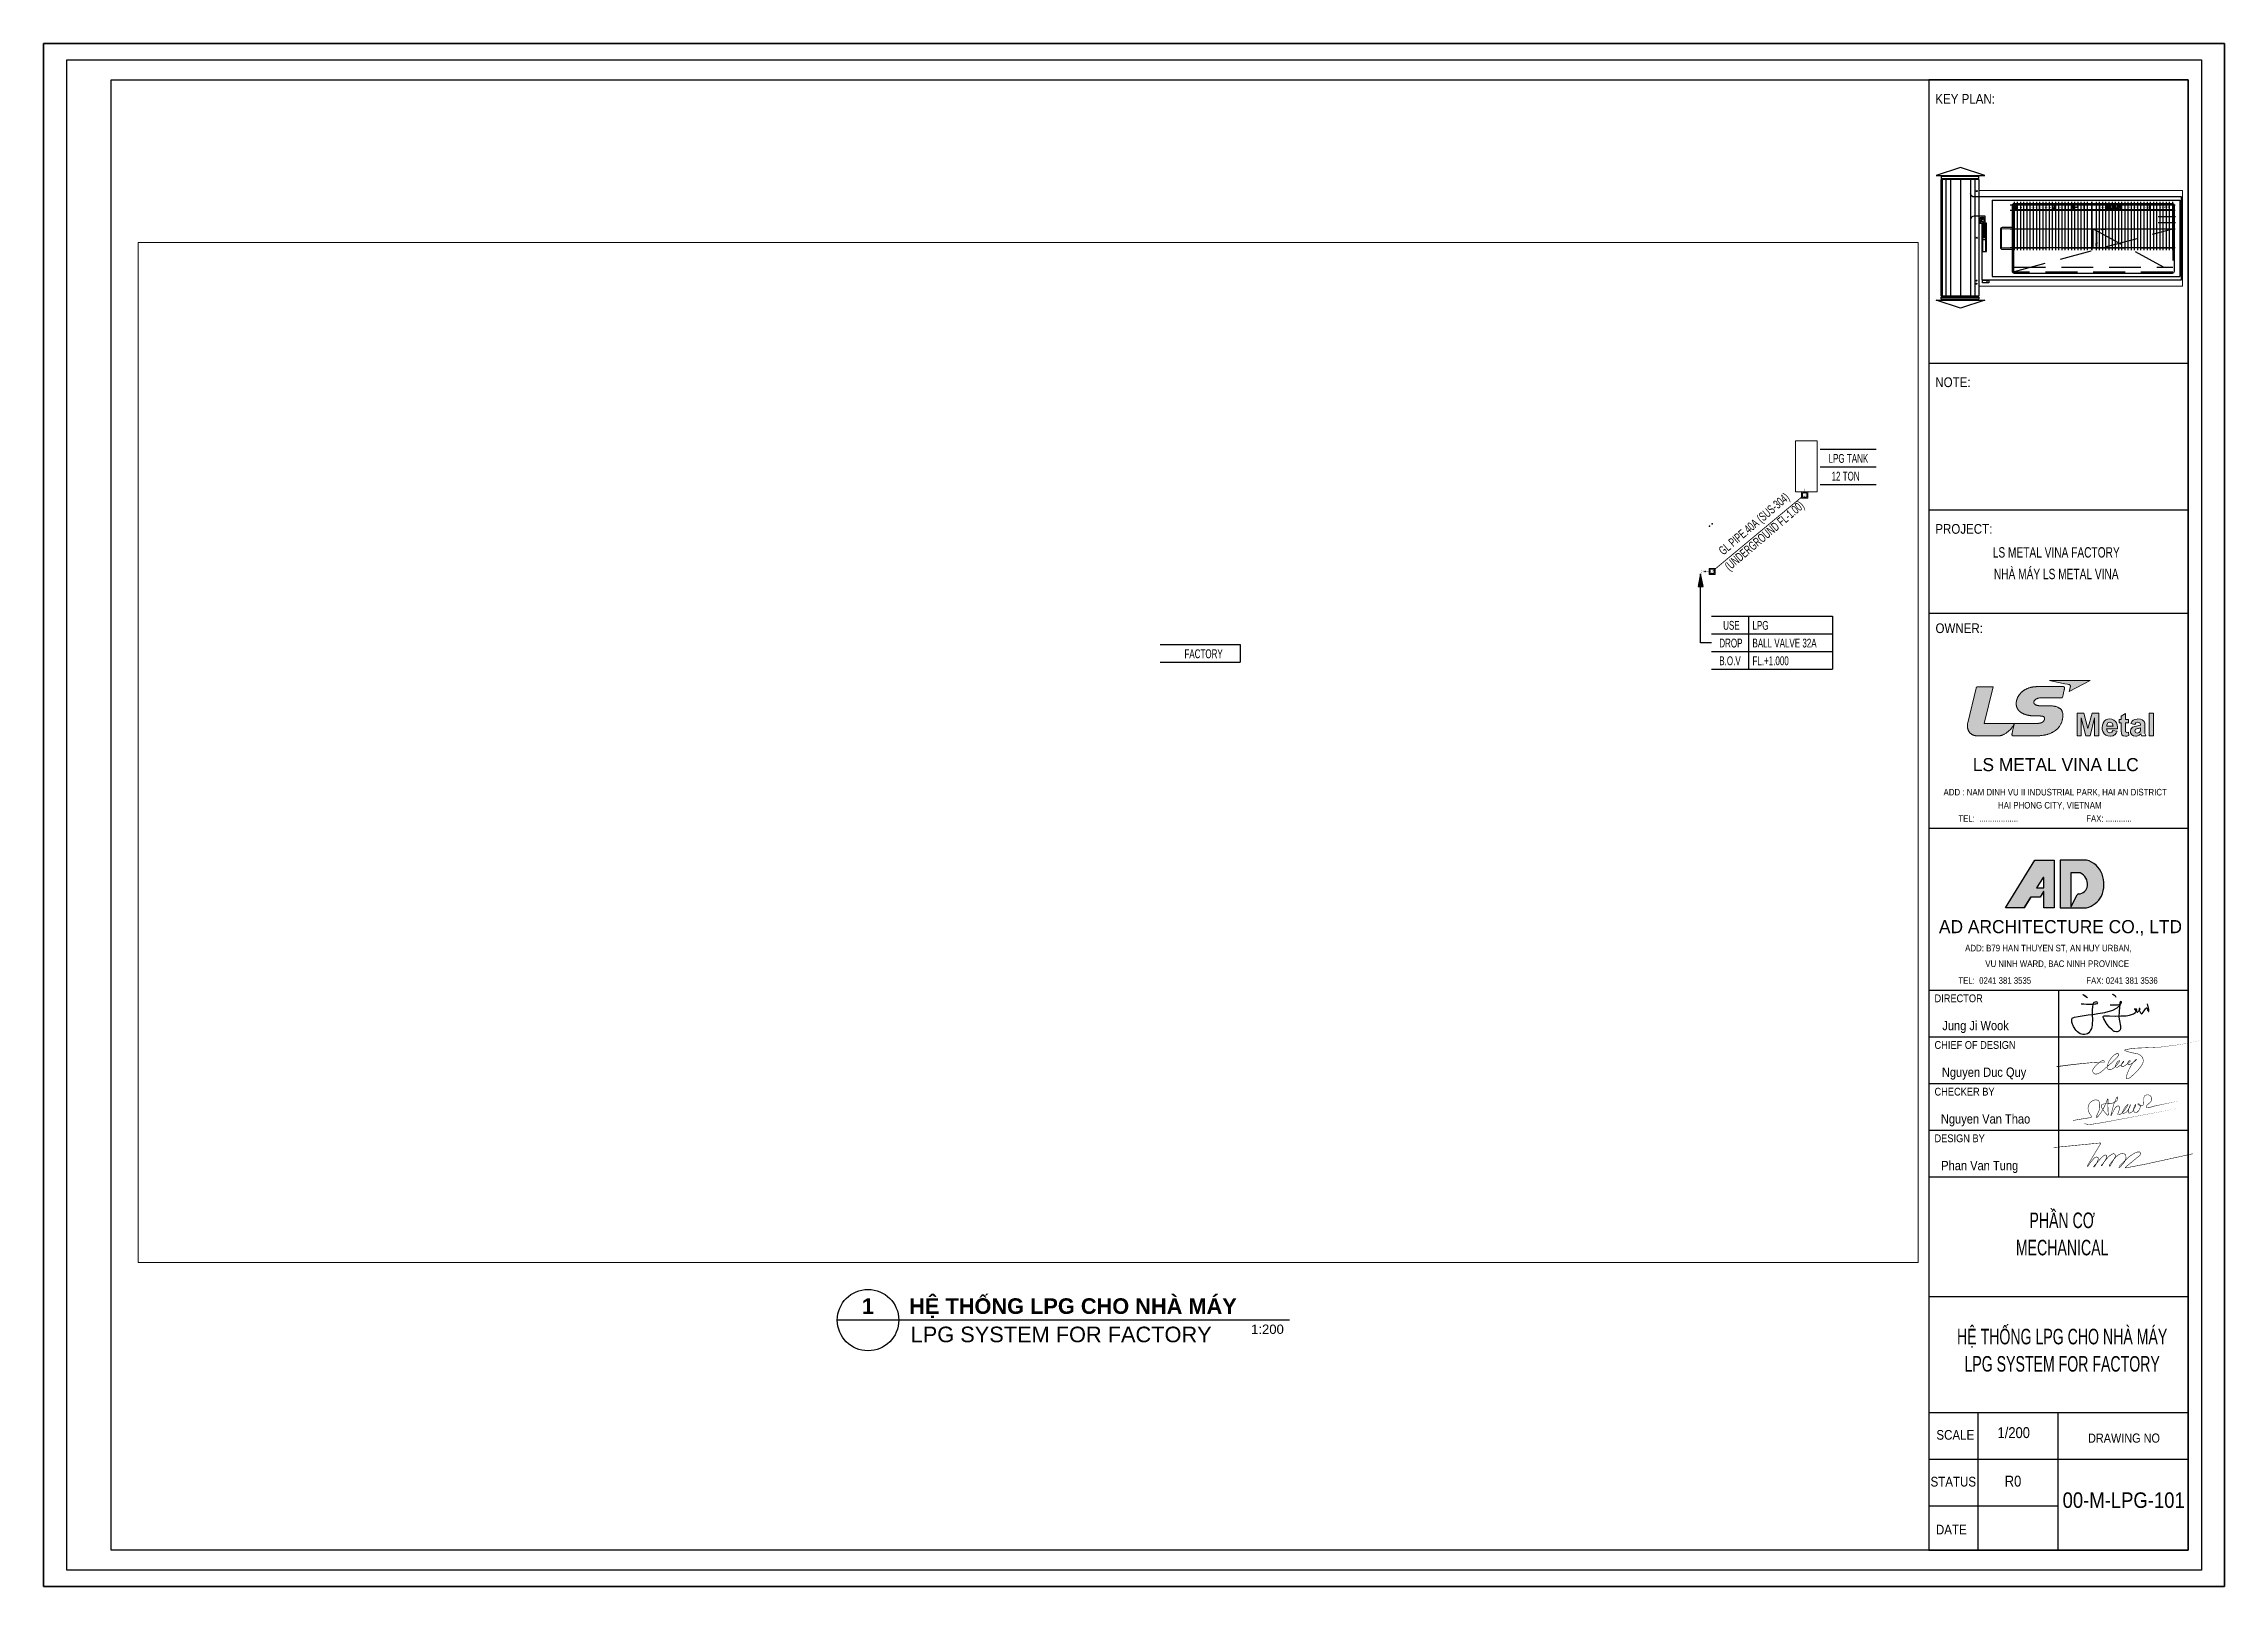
# Paper-space layout 'Layout1' of a CAD drawing. Header units: millimetres. Extents: x 9520195 to 9520615, y 715505 to 715802.
# The model-space entities are those that its viewports show. They can reach past a viewport. Long polylines and large blocks are cut down to what shows.
import ezdxf
from ezdxf import colors
from ezdxf.entities.mleader import LeaderData, LeaderLine
from ezdxf.enums import TextEntityAlignment as Align
from ezdxf.math import Vec2, Vec3

# ---------------------------------------------------------------- set-up
doc = ezdxf.new("R2010")
doc.units = ezdxf.units.MM
doc.header["$LTSCALE"] = 2000
doc.header["$MEASUREMENT"] = 0
doc.header["$PDMODE"] = 32
doc.header["$PDSIZE"] = 0.15
for name, pattern in [('DASHDOTX2', [2, 1, -0.5, 0, -0.5]), ('HIDD', [0.7, 0.4, -0.3]), ('HIDDEN', [0.375, 0.25, -0.125]), ('HIDDENX2', [0.75, 0.5, -0.25]), ('SOLID', [0])]:
    doc.linetypes.add(name, pattern=pattern)
doc.layers.get('0').update_dxf_attribs({"linetype": 'CONTINUOUS'})
doc.layers.get('DEFPOINTS').update_dxf_attribs({"color": 171, "linetype": 'CONTINUOUS'})
for name, color, linetype, lineweight in [('01. Water supply', 3, 'CONTINUOUS', 15), ('2', 8, 'HIDDENX2', 5), ('5', 8, 'SOLID', 13), ('A-DOOR', 8, 'CONTINUOUS', 15), ('A-GENM', 8, 'CONTINUOUS', 15), ('Chữ', 8, 'CONTINUOUS', 5), ('conc', 8, 'CONTINUOUS', 13), ('EQUIPMENT', 8, 'CONTINUOUS', 9), ('Khung nền', 8, 'CONTINUOUS', 5), ('Khung nền máy', 8, 'CONTINUOUS', 5), ('manh', 8, 'CONTINUOUS', 5), ('Nét dứt', 8, 'DASHDOTX2', 5), ('P-SANR-FIXT', 8, 'CONTINUOUS', 15), ('Q-CASE', 8, 'CONTINUOUS', 15), ('Q-SPCQ', 8, 'CONTINUOUS', 15), ('VAT DUNG TV', 8, 'CONTINUOUS', 9), ('Đường ống khí', 8, 'CONTINUOUS', 5)]:
    doc.layers.add(name, color=color, linetype=linetype, lineweight=lineweight)
for name, color, linetype in [('1st-GH$0$01-GUARD$0$NOITHAT', 8, 'CONTINUOUS'), ('A3-factory$0$FOR', 4, 'CONTINUOUS'), ('con', 8, 'CONTINUOUS'), ('DIM', 8, 'CONTINUOUS'), ('Dimension', 14, 'CONTINUOUS'), ('EMERGENCY_STICKE', 8, 'CONTINUOUS'), ('EMERGENCY_SWITCH', 8, 'CONTINUOUS'), ('GT-TIM', 8, 'CONTINUOUS'), ('HACTH', 250, 'CONTINUOUS'), ('HATCH', 8, 'CONTINUOUS'), ('HID-win', 8, 'HIDD'), ('Interior', 8, 'CONTINUOUS'), ('KHUAT', 8, 'HIDDEN'), ('Layer0', 8, 'CONTINUOUS'), ('logo', 8, 'CONTINUOUS'), ('lpg', 2, 'CONTINUOUS'), ('MICOM_COVER-01', 8, 'CONTINUOUS'), ('netmanh', 8, 'CONTINUOUS'), ('panel', 8, 'CONTINUOUS'), ('TEXT', 7, 'CONTINUOUS'), ('THAY2', 8, 'CONTINUOUS'), ('WAL', 8, 'CONTINUOUS'), ('ws-tex', 7, 'CONTINUOUS')]:
    doc.layers.add(name, color=color, linetype=linetype)
doc.layers.add('INBV', color=6, linetype='CONTINUOUS', lineweight=35, plot=False)
doc.styles.add('A3-factory$0$Arial', font='arial.ttf', dxfattribs={"height": 1.6})
doc.styles.add('Arial', font='arial.ttf', dxfattribs={"height": 1.6})
doc.styles.add('ISo a2 dam', font='arialbd.ttf', dxfattribs={"width": 0.85})
doc.styles.add('iso a2 thuong', font='arial.ttf')
doc.styles.add('RomanS', font='romans.shx', dxfattribs={"width": 0.8})
doc.styles.add('굴림', font='Gulim.ttf')
doc.dimstyles.new('DIM TO', dxfattribs={"dimtxt": 160, "dimasz": 200, "dimexe": 80, "dimexo": 50, "dimgap": 50, "dimtad": 1, "dimdec": 1, "dimdsep": 46, "dimtxsty": 'RomanS', "dimcen": 0.09, "dimclrd": 3, "dimclre": 3, "dimclrt": 4, "dimadec": 0, "dimazin": 0, "dimtfac": 1, "dimtdec": 1, "dimtofl": 0, "dimtmove": 2, "dimatfit": 3, "dimfxl": 1, "dimtolj": 1, "dimarcsym": 0})

# ---------------------------------------------------------------- blocks, each defined once
blk = doc.blocks.new('A$C0C1C4ED6')
at = {"layer": 'conc'}
blk.add_lwpolyline([(58925, 8558), (378925, 8558), (378925, 158558), (58925, 158558)], close=True, dxfattribs=at)
at = {"layer": 'GT-TIM', "ltscale": 20}
blk.add_line((30204, 176095), (30157, -7127), dxfattribs=at)
at = {"layer": 'Layer0'}
for p, q in [((-36, -7134), (5, 176088)), ((58925, 176102), (5, 176088)), ((1460, 176066), (1413, -7157)), ((7478, 176092), (7431, -7131)), ((14482, 176089), (14435, -7134)), ((45930, 176099), (45883, -7124)), ((53012, 176100), (52965, -7122)), ((58925, 176102), (58925, -7121)), ((58925, -7121), (-36, -7134))]:
    blk.add_line(p, q, dxfattribs=at)
for points in [[(-7956, 182538), (68363, 182538), (30204, 194906), (-7956, 182538)], [(-8025, -13584), (68294, -13584), (30135, -25952), (-8025, -13584)]]:
    blk.add_lwpolyline(points, dxfattribs=at)
for points in [[(5, 177725), (58924, 177725), (58924, 180658), (5, 180658)], [(-64, -8771), (58855, -8771), (58855, -11704), (-64, -11705)]]:
    blk.add_lwpolyline(points, close=True, dxfattribs=at)
for centre in [(55690, 157862), (55959, 84432), (55360, 12283), (55638, 17283)]:
    blk.add_circle(centre, 796, dxfattribs=at)
blk = doc.blocks.new('A$C5C9A160A')
at = {"layer": 'KHUAT', "ltscale": 100}
blk.add_line((0, 8000), (250000, 8000), dxfattribs=at)
blk.add_lwpolyline([(250000, 0), (0, 0), (0, 38000), (125000, 38000), (125000, 68000), (250000, 68000), (250000, 0)], dxfattribs=at)
blk = doc.blocks.new('*U24')
for p, q in [((35.5, 590), (-148.5, 590)), ((35.5, 10), (-148.5, 10)), ((45.5, 580), (45.5, 20)), ((57.5, 580), (57.5, 20)), ((67.5, 590), (251.5, 590)), ((67.5, 10), (251.5, 10))]:
    blk.add_line(p, q)
for points in [[(251.5, 590), (251.5, 600), (-148.5, 600), (-148.5, 590)], [(-148.5, 10), (-148.5, 0), (251.5, 0), (251.5, 10)]]:
    blk.add_lwpolyline(points)
for centre, start, end in [((35.5, 580), 0, 90), ((35.5, 20), 270, 360), ((67.5, 580), 90, 180), ((67.5, 20), 180, 270)]:
    blk.add_arc(centre, 10, start, end)
blk = doc.blocks.new('C400X600')
at = {"layer": 'con'}
blk.add_blockref('*U24', (-51.5, -300), dxfattribs=at)
blk = doc.blocks.new('*U26')
for p, q in [((35.5, 290), (-98.5, 290)), ((35.5, 10), (-98.5, 10)), ((45.5, 280), (45.5, 20)), ((57.5, 280), (57.5, 20)), ((67.5, 290), (201.5, 290)), ((67.5, 10), (201.5, 10))]:
    blk.add_line(p, q)
for points in [[(201.5, 290), (201.5, 300), (-98.5, 300), (-98.5, 290)], [(-98.5, 10), (-98.5, 0), (201.5, 0), (201.5, 10)]]:
    blk.add_lwpolyline(points)
for centre, start, end in [((35.5, 280), 360, 450), ((35.5, 20), 270, 360), ((67.5, 280), 90, 180), ((67.5, 20), 180, 270)]:
    blk.add_arc(centre, 10, start, end)
blk = doc.blocks.new('C300X300')
at = {"layer": 'con'}
blk.add_blockref('*U26', (-51.5, -150), dxfattribs=at)
blk = doc.blocks.new('*U28')
for name, p in [('C400X600', (0, 25525)), ('C300X300', (0, 33525)), ('C400X600', (0, -3925))]:
    blk.add_blockref(name, p)
at = {"xscale": -1, "rotation": 180}
blk.add_blockref('C400X600', (0, -33375), dxfattribs=at)
blk = doc.blocks.new('*U29')
for p in [(0, 0), (5000, 0), (10000, 0), (15000, 0), (20000, 0), (25000, 0), (30000, 0), (35000, 0), (40000, 0), (45000, 0), (50000, 0), (55000, 0), (60000, 0), (65000, 0), (70000, 0), (75000, 0), (80000, 0), (85000, 0), (90000, 0), (95000, 0), (100000, 0), (105000, 0), (110000, 0), (115000, 0)]:
    blk.add_blockref('*U28', p)
blk = doc.blocks.new('*U30')
at = {"layer": 'GT-TIM', "ltscale": 20}
blk.add_line((0, 37843), (0, -37843), dxfattribs=at)
blk = doc.blocks.new('*U31')
at = {"layer": 'Dimension'}
for p in [(0, 0), (5000, 0), (10000, 0), (15000, 0), (20000, 0), (25000, 0), (30000, 0), (35000, 0), (40000, 0), (45000, 0), (50000, 0), (55000, 0), (60000, 0), (65000, 0), (70000, 0), (75000, 0), (80000, 0), (85000, 0), (90000, 0), (95000, 0), (100000, 0), (105000, 0), (110000, 0), (115000, 0), (120000, 0)]:
    blk.add_blockref('*U30', p, dxfattribs=at)
blk = doc.blocks.new('*U32')
for name, p in [('C400X600', (0, 10800)), ('C300X300', (0, 18800)), ('C400X600', (0, -18650))]:
    blk.add_blockref(name, p)
blk = doc.blocks.new('*U33')
for p in [(0, 0), (5000, 0), (10000, 0), (15000, 0), (20000, 0), (25000, 0), (30000, 0), (35000, 0), (40000, 0), (45000, 0), (50000, 0), (55000, 0), (60000, 0), (65000, 0), (70000, 0), (75000, 0), (80000, 0), (85000, 0), (90000, 0), (95000, 0), (100000, 0), (105000, 0), (110000, 0), (115000, 0), (120000, 0)]:
    blk.add_blockref('*U32', p)
blk = doc.blocks.new('*U34')
at = {"layer": 'GT-TIM', "ltscale": 20}
blk.add_line((0, 37843), (0, -37843), dxfattribs=at)
blk = doc.blocks.new('*U35')
at = {"layer": 'Dimension'}
for p in [(0, 0), (5000, 0), (10000, 0), (15000, 0), (20000, 0), (25000, 0), (30000, 0), (35000, 0), (40000, 0), (45000, 0), (50000, 0), (55000, 0), (60000, 0), (65000, 0), (70000, 0), (75000, 0), (80000, 0), (85000, 0), (90000, 0), (95000, 0), (100000, 0), (105000, 0), (110000, 0), (115000, 0)]:
    blk.add_blockref('*U34', p, dxfattribs=at)
blk = doc.blocks.new('*U36')
at = {"layer": 'GT-TIM', "ltscale": 20}
blk.add_line((0, 37843), (0, -37843), dxfattribs=at)
blk = doc.blocks.new('*U37')
at = {"layer": 'Dimension'}
for p in [(0, 0), (900, 0)]:
    blk.add_blockref('*U36', p, dxfattribs=at)
blk = doc.blocks.new('*U38')
for name, p in [('C400X600', (0, 25525)), ('C300X300', (0, 33525)), ('C400X600', (0, -3925))]:
    blk.add_blockref(name, p)
at = {"xscale": -1, "rotation": 180}
blk.add_blockref('C400X600', (0, -33375), dxfattribs=at)
blk = doc.blocks.new('*U39')
for p in [(0, 0), (900, 0)]:
    blk.add_blockref('*U38', p)
blk = doc.blocks.new('*U40')
for p, q in [((35.5, 390), (-148.5, 390)), ((35.5, 10), (-148.5, 10)), ((45.5, 380), (45.5, 20)), ((57.5, 380), (57.5, 20)), ((67.5, 390), (251.5, 390)), ((67.5, 10), (251.5, 10))]:
    blk.add_line(p, q)
for points in [[(251.5, 390), (251.5, 400), (-148.5, 400), (-148.5, 390)], [(-148.5, 10), (-148.5, 0), (251.5, 0), (251.5, 10)]]:
    blk.add_lwpolyline(points)
for centre, start, end in [((35.5, 380), 360, 450), ((35.5, 20), 270, 360), ((67.5, 380), 90, 180), ((67.5, 20), 180, 270)]:
    blk.add_arc(centre, 10, start, end)
blk = doc.blocks.new('C400x400')
at = {"layer": 'con', "xscale": -1, "rotation": 270}
blk.add_blockref('*U40', (-200, -51.5), dxfattribs=at)
blk = doc.blocks.new('cd-1800')
for p, q in [((-975, -25), (-975, 25)), ((-975, -25), (-1025, -25)), ((-975, -75), (-1025, -75)), ((-975, -1725), (-1025, -1725)), ((-975, -1775), (-1025, -1775)), ((-975, -1775), (-975, -1825)), ((-924, -25), (-896, -25)), ((-924, -1775), (-896, -1775)), ((-220, -50), (-855, -50)), ((-855, -75), (-220, -75)), ((-855, -1725), (-220, -1725)), ((-220, -1750), (-855, -1750))]:
    blk.add_line(p, q)
for points in [[(-924, -25), (-924, 3), (-755, 3)], [(-896, -25), (-896, -2), (-755, -2), (-755, 3)], [(-855, -25), (-855, -75), (-975, -75), (-975, -25), (-855, -25)], [(-855, -1775), (-855, -1725), (-975, -1725), (-975, -1775), (-855, -1775)], [(-924, -1775), (-924, -1803), (-755, -1803)], [(-896, -1775), (-896, -1798), (-755, -1798), (-755, -1803)], [(-878, -25), (-220, -25)], [(-878, -1775), (-220, -1775)], [(-220, -25), (-220, -75), (-100, -75), (-100, -25), (-220, -25)], [(-220, -1775), (-220, -1725), (-100, -1725), (-100, -1775), (-220, -1775)]]:
    blk.add_lwpolyline(points)
for points in [[(0, -50), (-50, -50), (-50, -25), (-100, -25), (-100, 0), (0, 0)], [(0, -1750), (-50, -1750), (-50, -1775), (-100, -1775), (-100, -1800), (0, -1800)]]:
    blk.add_lwpolyline(points, close=True)
at = {"layer": 'netmanh'}
for centre, start, end in [((-100, -25), 180, 270), ((-100, -1775), 90, 180)]:
    blk.add_arc(centre, 875, start, end, dxfattribs=at)
blk = doc.blocks.new('Urinal_-_Floor_Mounted_3934 - Floor Mount-4521107-1ST FLOOR PLAN')
at = {"layer": 'P-SANR-FIXT'}
for p, q in [((229, 0), (-229, 0)), ((-229, 0), (-229, -186)), ((-229, 0), (-229, -203)), ((-16, 0), (-229, 0)), ((-19, 0), (-19, -51)), ((-19, 0), (19, 0)), ((-16, 0), (-19, 0)), ((19, 0), (16, 0)), ((19, -51), (19, 0)), ((-229, -203), (-184, -203)), ((-229, -203), (-106, -360)), ((-225, -203), (-184, -203)), ((-218, -217), (-106, -360)), ((-184, -190), (-184, -203)), ((-184, -203), (-184, -190)), ((-78, -339), (-184, -203)), ((-78, -339), (-184, -203)), ((-159, -165), (159, -165)), ((-159, -165), (159, -165)), ((18, -368), (-18, -368)), ((-11, -406), (11, -406)), ((229, 0), (16, 0)), ((184, -203), (78, -339)), ((184, -203), (78, -339)), ((106, -360), (229, -203)), ((106, -360), (218, -217)), ((184, -190), (184, -203)), ((184, -190), (184, -203)), ((184, -203), (225, -203)), ((184, -203), (229, -203)), ((229, -186), (229, 0)), ((229, -203), (229, 0))]:
    blk.add_line(p, q, dxfattribs=at)
for centre, radius, start, end in [((-178, -186), 50.8, 180, 217.998732), ((-159, -190), 25.4, 90, 180), ((-159, -190), 25.4, 90, 180), ((0, -277), 135, 217.998732, 322.001268), ((-11, -286), 121, 217.998732, 270), ((0, -278), 99, 217.998732, 322.001268), ((-18, -292), 76.2, 217.998732, 270), ((0, -76), 31.8, 360, 180), ((0, -76), 31.8, 180, 360), ((11, -286), 121, 270, 322.001268), ((18, -292), 76.2, 270, 322.001268), ((159, -190), 25.4, 0, 90), ((159, -190), 25.4, 0, 90), ((178, -186), 50.8, 322.001268, 360)]:
    blk.add_arc(centre, radius, start, end, dxfattribs=at)
for points, knots in [([(15, -48), (13, -47), (11, -46), (7, -45), (4, -45), (1, -44), (-2, -44), (-5, -45), (-8, -46), (-11, -46), (-12, -47), (-14, -48), (-16, -48), (-17, -49), (-18, -50), (-19, -51), (-19, -51), (-19, -51)], [0.222222222, 0.222222222, 0.222222222, 0.222222222, 0.333333333, 0.388888889, 0.444444444, 0.479166667, 0.513888889, 0.583333333, 0.652777778, 0.6875, 0.722222222, 0.756944444, 0.791666667, 0.861111111, 0.895833333, 0.930555556, 1, 1, 1, 1]), ([(-19, -51), (-19, -51), (-19, -51), (-18, -50), (-18, -50), (-18, -50)], [0, 0, 0, 0, 0.055555556, 0.083333333, 0.111111111, 0.111111111, 0.111111111, 0.111111111])]:
    blk.add_open_spline(points, degree=3, knots=knots, dxfattribs=at)
blk = doc.blocks.new('Privacy-Screen - VACH TIEU-10477220-1ST FLOOR PLAN')
at = {"layer": 'Q-SPCQ'}
for p, q in [((358, 683), (316, 683)), ((316, 683), (316, 680)), ((316, 680), (376, 680)), ((361, 715), (358, 715)), ((358, 715), (358, 683)), ((361, 715), (358, 715)), ((358, 715), (358, 683)), ((373, 1080), (361, 1080)), ((361, 1080), (361, 692)), ((361, 683), (361, 692)), ((361, 683), (361, 692)), ((361, 692), (373, 692)), ((373, 683), (361, 683)), ((373, 683), (361, 683)), ((373, 680), (361, 680)), ((373, 692), (373, 1080)), ((376, 715), (373, 715)), ((373, 692), (373, 683)), ((405, 683), (373, 683)), ((373, 683), (373, 680)), ((373, 680), (405, 680)), ((376, 680), (376, 715)), ((405, 680), (405, 683))]:
    blk.add_line(p, q, dxfattribs=at)
blk = doc.blocks.new('Sink_Vanity_Round - 19_ x 19_-V30-1ST FLOOR PLAN')
at = {"layer": 'P-SANR-FIXT'}
for p, q in [((87, 247), (87, 136)), ((106, 247), (106, 136))]:
    blk.add_line(p, q, dxfattribs=at)
for centre, radius, start, end in [((97, 85), 241, 360, 180), ((97, 85), 241, 90, 270), ((97, 85), 241, 180, 360), ((97, 85), 221, 90, 270), ((97, 85), 189, 165.211546, 14.788454), ((97, 85), 189, 165.211546, 270), ((12, 107), 102, 103.89645, 165.211546), ((12, 107), 102, 103.89645, 165.211546), ((97, 85), 163, 165.211546, 14.788454), ((12, 107), 76.2, 103.89645, 165.211546), ((97, -233), 452, 76.10355, 103.89645), ((97, -233), 452, 90, 103.89645), ((97, -233), 427, 76.10355, 103.89645), ((46, 247), 12.7, 360, 180), ((46, 247), 12.7, 180, 360), ((97, 85), 20.6, 360, 180), ((97, 85), 20.6, 180, 360), ((97, 247), 9.52, 360, 180), ((97, 136), 9.52, 180, 360), ((97, 85), 241, 26.83827, 90), ((97, 85), 221, 270, 90), ((97, -233), 452, 76.10355, 90), ((97, 85), 189, 270, 14.788454), ((147, 247), 12.7, 360, 180), ((147, 247), 12.7, 180, 0), ((181, 107), 76.2, 14.788454, 76.10355), ((181, 107), 102, 14.788454, 76.10355), ((181, 107), 102, 14.788454, 76.10355), ((97, 85), 241, 334.285714, 25.714286), ((97, 85), 241, 270, 333.16173)]:
    blk.add_arc(centre, radius, start, end, dxfattribs=at)
blk = doc.blocks.new('Toilet-Partition_AmericanSanitary_Floor-Stile - BUONG WC 1050-10466413-1ST FLOOR PLAN')
at = {"layer": 'Q-SPCQ'}
for p, q in [((169, 683), (145, 683)), ((145, 683), (145, 680)), ((169, 683), (145, 683)), ((145, 683), (145, 680)), ((145, 680), (205, 680)), ((402, 2130), (169, 2130)), ((169, 2130), (169, 2100)), ((169, 2100), (169, 2065)), ((169, 2100), (402, 2100)), ((169, 2065), (172, 2065)), ((169, 2065), (172, 2065)), ((172, 715), (169, 715)), ((169, 715), (169, 683)), ((172, 715), (169, 715)), ((169, 715), (169, 683)), ((172, 2097), (202, 2097)), ((172, 2087), (172, 2097)), ((172, 2097), (202, 2097)), ((172, 2087), (172, 2097)), ((202, 2087), (172, 2087)), ((172, 2087), (172, 692)), ((172, 683), (172, 692)), ((172, 683), (172, 692)), ((172, 692), (202, 692)), ((202, 683), (172, 683)), ((202, 683), (172, 683)), ((202, 680), (172, 680)), ((202, 2097), (202, 2087)), ((202, 2097), (202, 2087)), ((202, 692), (202, 2087)), ((202, 2065), (205, 2065)), ((202, 2065), (205, 2065)), ((205, 715), (202, 715)), ((205, 715), (202, 715)), ((202, 692), (202, 683)), ((202, 692), (202, 683)), ((234, 683), (202, 683)), ((202, 683), (202, 680)), ((202, 680), (234, 680)), ((205, 2065), (205, 2097)), ((205, 2097), (229, 2097)), ((205, 2065), (205, 2097)), ((205, 2097), (229, 2097)), ((205, 680), (205, 715)), ((234, 683), (205, 683)), ((205, 680), (234, 680)), ((229, 2097), (229, 2100)), ((229, 2097), (229, 2100)), ((234, 680), (234, 683)), ((234, 680), (234, 683)), ((364, 2136), (427, 2136)), ((364, 2136), (364, 2130)), ((402, 2100), (402, 2130)), ((427, 2130), (402, 2130)), ((427, 2130), (427, 2136)), ((964, 2136), (1002, 2136)), ((964, 2092), (964, 2136)), ((1002, 2092), (964, 2092)), ((977, 2100), (1002, 2100)), ((977, 1500), (977, 2100)), ((1002, 1500), (977, 1500)), ((1002, 2136), (1040, 2136)), ((1002, 2130), (1002, 2136)), ((1152, 2130), (1002, 2130)), ((1002, 2130), (1002, 2100)), ((1002, 2100), (1002, 1500)), ((1002, 2100), (1152, 2100)), ((1002, 2092), (1002, 2100)), ((1040, 2092), (1002, 2092)), ((1040, 2136), (1040, 2130)), ((1040, 2100), (1040, 2092)), ((1152, 2100), (1152, 2130))]:
    blk.add_line(p, q, dxfattribs=at)
blk.add_arc((1002, 2100), 600, 180, 270, dxfattribs=at)
blk = doc.blocks.new('1CAE855D - 1CAE855D-8040914-1ST FLOOR PLAN')
at = {"layer": 'P-SANR-FIXT'}
for p, q in [((-194, -45), (-218, -154)), ((0, -30), (-175, -30)), ((-125, -319), (-114, -288)), ((-114, -233), (-114, -288)), ((114, -288), (-114, -288)), ((-19, -26), (-19, -26)), ((175, -30), (0, -30)), ((19, -24), (37, -30)), ((19, -26), (19, -26)), ((114, -288), (114, -233)), ((114, -288), (125, -319)), ((218, -154), (194, -45))]:
    blk.add_line(p, q, dxfattribs=at)
at = {"layer": 'P-SANR-FIXT', "flags": 128}
for points in [[(-176, -498), (-166, -427), (-144, -358), (-125, -319)], [(-103, -713), (-139, -662), (-163, -604), (-175, -543), (-176, -498)], [(-10, -766), (-43, -757), (-82, -734), (-103, -713)], [(-35, -30), (-29, -26), (-19, -24)], [(103, -713), (70, -743), (29, -762), (7, -767)], [(176, -498), (173, -561), (157, -622), (129, -678), (103, -713)], [(125, -319), (154, -385), (172, -455), (176, -498)]]:
    blk.add_lwpolyline(points, dxfattribs=at)
at = {"layer": 'P-SANR-FIXT'}
for centre, radius, start, end in [((-177, -163), 42, 167.557028, 241.211531), ((0, 159), 409, 241.211531, 298.788469), ((-175, -49), 19, 90, 167.557028), ((132, -514), 309, 177.157785, 220.30519), ((233, -519), 409, 150.842215, 177.157785), ((-205, -275), 91.3, 330.842215, 351.963733), ((0, -644), 125, 214, 326), ((-132, -514), 309, 319.69481, 2.842215), ((205, -275), 91.3, 188.036267, 209.157785), ((-233, -519), 409, 2.842215, 29.157785), ((175, -49), 19, 12.442972, 90), ((177, -163), 42, 298.788469, 12.442972)]:
    blk.add_arc(centre, radius, start, end, dxfattribs=at)
blk = doc.blocks.new('PD-WC - WC-10350201-1ST FLOOR PLAN')
at = {"layer": 'A-DOOR'}
for p, q in [((-450, 125), (-405, 125)), ((-405, 125), (-405, 80)), ((-405, 80), (-390, 80)), ((-390, 80), (-390, -95)), ((405, 125), (355, 125)), ((390, 80), (405, 80)), ((390, -95), (390, 80)), ((405, 125), (450, 125)), ((405, 80), (405, 125)), ((-390, -95), (-450, -95)), ((450, -95), (390, -95))]:
    blk.add_line(p, q, dxfattribs=at)
for points in [[(-450, 125), (-450, -95)], [(450, 125), (450, -95)]]:
    blk.add_lwpolyline(points, dxfattribs=at)
at = {"layer": 'A-GENM'}
for p, q in [((365, 125), (365, 935)), ((365, 125), (405, 125)), ((405, 125), (405, 935))]:
    blk.add_line(p, q, dxfattribs=at)
blk.add_arc((405, 125), 810, 90, 180, dxfattribs=at)
blk = doc.blocks.new('A$C68635039')
blk.add_lwpolyline([(1424, 2390), (490, 2701), (370, 2341), (250, 3181), (130, 2821), (-686, 3093)])
at = {"layer": 'Interior'}
for points in [[(-590, 3061), (-590, -539)], [(310, 2761), (-590, 2761)], [(1210, 2461), (-590, 2461)], [(1210, 2161), (-590, 2161)], [(1210, 1861), (-590, 1861)], [(1210, 1561), (-590, 1561)], [(1210, 1261), (-590, 1261)], [(1210, 961), (-590, 961)], [(1210, 661), (-590, 661)], [(1210, 361), (-590, 361)], [(1210, 61), (-590, 61)], [(1210, 2461), (1210, -539)], [(1210, -239), (-590, -239)], [(1210, -539), (-590, -539)]]:
    blk.add_lwpolyline(points, dxfattribs=at)
at = {"layer": 'KHUAT', "ltscale": 8}
for points in [[(4010, -539), (4010, 4861), (-590, 4861), (-590, 3155)], [(1210, 3061), (-590, 3061)], [(1210, 2761), (408, 2761)], [(1210, 3061), (1210, 2525)], [(4010, 3061), (1210, 3061)], [(2210, 3061), (2210, -539)], [(4010, 3061), (2210, 3061)], [(4010, 2761), (2210, 2761)], [(4010, 2461), (2210, 2461)], [(4010, 2161), (2210, 2161)], [(4010, 1861), (2210, 1861)], [(4010, 1561), (2210, 1561)], [(4010, 1261), (2210, 1261)], [(4010, 961), (2210, 961)], [(4010, 661), (2210, 661)], [(4010, 361), (2210, 361)], [(4010, 61), (2210, 61)], [(4010, -239), (2210, -239)], [(4010, -539), (2210, -539)]]:
    blk.add_lwpolyline(points, dxfattribs=at)
at = {"layer": 'KHUAT', "ltscale": 10}
blk.add_lwpolyline([(310, -539), (310, 3990), (3060, 3990), (3060, -539)], dxfattribs=at)
at = {"layer": 'panel'}
blk.add_lwpolyline([(2210, -239), (3060, -539), (4010, -239)], dxfattribs=at)
blk.add_circle((310, -539), 61.1, dxfattribs=at)
blk = doc.blocks.new('212')
at = {"layer": 'Khung nền máy'}
for p, q in [((4010, 11848), (4039, 11848)), ((4010, 11842), (4010, 11848)), ((4010, 11842), (4011, 11842)), ((4010, 11804), (4011, 11804)), ((4010, 11804), (4010, 11798)), ((4010, 11798), (4039, 11798)), ((4012, 11841), (4012, 11805)), ((4037, 11841), (4037, 11835)), ((4043, 11835), (4037, 11835)), ((4037, 11810), (4037, 11805)), ((4043, 11810), (4037, 11810)), ((4039, 11842), (4038, 11842)), ((4039, 11804), (4038, 11804)), ((4039, 11842), (4039, 11848)), ((4039, 11804), (4039, 11798)), ((4044, 11837), (4044, 11836)), ((4044, 11837), (4050, 11837)), ((4044, 11808), (4044, 11809)), ((4044, 11808), (4050, 11808)), ((4050, 11837), (4050, 11808))]:
    blk.add_line(p, q, dxfattribs=at)
for centre, start, end in [((4011, 11841), 0.000001, 90.00001), ((4011, 11805), 269.99999, 359.999999), ((4038, 11841), 90.000016, 180.000003), ((4038, 11805), 179.999997, 269.999984), ((4043, 11836), 270.000001, 0.00001), ((4043, 11809), 0.000016, 90.000003)]:
    blk.add_arc(centre, 1.04, start, end, dxfattribs=at)
blk = doc.blocks.new('REHTM')
for p, q in [((-54694, 14454), (-54694, 14552)), ((-54694, 14482), (-54694, 14454)), ((-54694, 14152), (-54694, 14054)), ((-54694, 14124), (-54694, 14152)), ((-54693, 14553), (-54690, 14553)), ((-54690, 14483), (-54693, 14483)), ((-54690, 14453), (-54693, 14453)), ((-54693, 14453), (-54690, 14453)), ((-54690, 14153), (-54693, 14153)), ((-54693, 14153), (-54690, 14153)), ((-54690, 14123), (-54693, 14123)), ((-54693, 14053), (-54690, 14053)), ((-54690, 15453), (-54690, 15553)), ((-54690, 15424), (-54690, 15453)), ((-54690, 15453), (-54638, 15453)), ((-54690, 14442), (-54690, 15424)), ((-54690, 14553), (-54690, 14453)), ((-54690, 14413), (-54690, 14442)), ((-54690, 14413), (-54638, 14413)), ((-54690, 14193), (-54690, 14413)), ((-54690, 14164), (-54690, 14193)), ((-54638, 14193), (-54690, 14193)), ((-54690, 13182), (-54690, 14164)), ((-54690, 14053), (-54690, 14153)), ((-54690, 13182), (-54690, 13153)), ((-54690, 13153), (-54690, 13053)), ((-54690, 13153), (-54638, 13153)), ((-54681, 15433), (-54640, 15433)), ((-54681, 14433), (-54640, 14433)), ((-54640, 14173), (-54681, 14173)), ((-54681, 13173), (-54640, 13173)), ((-54642, 15436), (-54641, 15437)), ((-54642, 15436), (-54640, 15437)), ((-54642, 15435), (-54640, 15437)), ((-54642, 15435), (-54640, 15437)), ((-54642, 15435), (-54640, 15437)), ((-54642, 15435), (-54640, 15437)), ((-54642, 15435), (-54640, 15437)), ((-54642, 15434), (-54639, 15437)), ((-54642, 15434), (-54639, 15437)), ((-54642, 15434), (-54639, 15437)), ((-54642, 15434), (-54639, 15437)), ((-54642, 15434), (-54639, 15437)), ((-54642, 15434), (-54639, 15437)), ((-54642, 15433), (-54638, 15437)), ((-54642, 15433), (-54642, 15436)), ((-54642, 15433), (-54640, 15435)), ((-54642, 15433), (-54640, 15435)), ((-54642, 15433), (-54640, 15434)), ((-54642, 15433), (-54640, 15434)), ((-54638, 15433), (-54642, 15433)), ((-54638, 13173), (-54642, 13173)), ((-54642, 13173), (-54642, 13170)), ((-54642, 13173), (-54640, 13171)), ((-54642, 13172), (-54640, 13171)), ((-54642, 13172), (-54640, 13171)), ((-54642, 13172), (-54640, 13170)), ((-54642, 13172), (-54638, 13169)), ((-54642, 13172), (-54639, 13169)), ((-54642, 13171), (-54639, 13169)), ((-54642, 13171), (-54639, 13169)), ((-54642, 13171), (-54639, 13169)), ((-54642, 13171), (-54639, 13169)), ((-54642, 13171), (-54639, 13169)), ((-54642, 13171), (-54640, 13169)), ((-54642, 13170), (-54640, 13169)), ((-54642, 13170), (-54640, 13169)), ((-54642, 13170), (-54640, 13169)), ((-54642, 13170), (-54640, 13169)), ((-54642, 13170), (-54640, 13169)), ((-54642, 13169), (-54641, 13169)), ((-54641, 15437), (-54638, 15437)), ((-54641, 15436), (-54641, 15437)), ((-54641, 15433), (-54638, 15436)), ((-54641, 15433), (-54638, 15436)), ((-54641, 15433), (-54640, 15434)), ((-54641, 15433), (-54640, 15434)), ((-54641, 15433), (-54640, 15434)), ((-54641, 15433), (-54639, 15434)), ((-54641, 13173), (-54638, 13170)), ((-54641, 13173), (-54638, 13169)), ((-54641, 13173), (-54639, 13171)), ((-54641, 13173), (-54640, 13171)), ((-54641, 13173), (-54640, 13171)), ((-54641, 13173), (-54640, 13171)), ((-54641, 13169), (-54638, 13169)), ((-54641, 13169), (-54641, 13169)), ((-54640, 15435), (-54638, 15437)), ((-54640, 15433), (-54638, 15435)), ((-54640, 15433), (-54638, 15435)), ((-54640, 15433), (-54638, 15435)), ((-54640, 15433), (-54638, 15435)), ((-54640, 15433), (-54638, 15435)), ((-54640, 15433), (-54638, 15435)), ((-54640, 14433), (-54640, 15433)), ((-54640, 13173), (-54640, 14173)), ((-54640, 13173), (-54638, 13171)), ((-54640, 13173), (-54638, 13170)), ((-54640, 13173), (-54638, 13170)), ((-54640, 13173), (-54638, 13170)), ((-54640, 13173), (-54638, 13170)), ((-54640, 13173), (-54638, 13170)), ((-54640, 13170), (-54638, 13169)), ((-54639, 15435), (-54638, 15437)), ((-54639, 15435), (-54638, 15437)), ((-54639, 15435), (-54638, 15437)), ((-54639, 15435), (-54638, 15437)), ((-54639, 15435), (-54638, 15436)), ((-54639, 15435), (-54638, 15436)), ((-54639, 15434), (-54638, 15436)), ((-54639, 15433), (-54638, 15434)), ((-54639, 15433), (-54638, 15434)), ((-54639, 15433), (-54638, 15434)), ((-54639, 15433), (-54638, 15434)), ((-54639, 15433), (-54638, 15434)), ((-54639, 13173), (-54638, 13172)), ((-54639, 13173), (-54638, 13171)), ((-54639, 13173), (-54638, 13171)), ((-54639, 13173), (-54638, 13171)), ((-54639, 13173), (-54638, 13171)), ((-54639, 13171), (-54638, 13169)), ((-54639, 13171), (-54638, 13169)), ((-54639, 13170), (-54638, 13169)), ((-54639, 13170), (-54638, 13169)), ((-54639, 13170), (-54638, 13169)), ((-54639, 13170), (-54638, 13169)), ((-54639, 13170), (-54638, 13169)), ((-54638, 15453), (-54638, 15601)), ((-54490, 15601), (-54638, 15601)), ((-54638, 15453), (-54638, 15413)), ((-54638, 15437), (-54638, 15433)), ((-54638, 15433), (-54638, 15434)), ((-54638, 15433), (-54638, 15433)), ((-54638, 15433), (-54638, 15433)), ((-54638, 15433), (-54638, 15433)), ((-54638, 15433), (-54638, 15433)), ((-54638, 15433), (-54638, 15433)), ((-54638, 15413), (-54630, 15413)), ((-54638, 14413), (-54638, 14453)), ((-54638, 14453), (-54630, 14453)), ((-54638, 14153), (-54638, 14193)), ((-54630, 14153), (-54638, 14153)), ((-54638, 13153), (-54638, 13193)), ((-54638, 13193), (-54630, 13193)), ((-54638, 13169), (-54638, 13173)), ((-54638, 13173), (-54638, 13173)), ((-54638, 13173), (-54638, 13172)), ((-54638, 13173), (-54638, 13172)), ((-54638, 13173), (-54638, 13172)), ((-54638, 13173), (-54638, 13172)), ((-54638, 13173), (-54638, 13172)), ((-54638, 13153), (-54638, 13005)), ((-54490, 13005), (-54638, 13005)), ((-54450, 15593), (-54630, 15593)), ((-54630, 15413), (-54630, 15593)), ((-54630, 15413), (-54630, 14453)), ((-54630, 14453), (-54630, 14153)), ((-53050, 14443), (-54630, 14443)), ((-53050, 14433), (-54630, 14433)), ((-54630, 14153), (-54630, 13013)), ((-54630, 13193), (-54630, 13013)), ((-54450, 13013), (-54630, 13013)), ((-54630, 13013), (-53050, 13013)), ((-54590, 15653), (-54490, 15653)), ((-54590, 12953), (-54490, 12953)), ((-54461, 15653), (-54490, 15653)), ((-54490, 15601), (-54490, 15653)), ((-54450, 15601), (-54490, 15601)), ((-54450, 13005), (-54490, 13005)), ((-54490, 13005), (-54490, 12953)), ((-54461, 12953), (-54490, 12953)), ((-54470, 14361), (-54475, 14358)), ((-54474, 14358), (-54475, 14359)), ((-54475, 14358), (-54475, 14352)), ((-54474, 14357), (-54475, 14358)), ((-54474, 14357), (-54475, 14358)), ((-54474, 14358), (-54475, 14358)), ((-54474, 14358), (-54475, 14358)), ((-54474, 14358), (-54475, 14358)), ((-54474, 14358), (-54475, 14358)), ((-54475, 14356), (-54475, 14357)), ((-54475, 14357), (-54475, 14357)), ((-54475, 14357), (-54475, 14357)), ((-54475, 14357), (-54475, 14357)), ((-54475, 14357), (-54475, 14357)), ((-54474, 14357), (-54475, 14357)), ((-54475, 14356), (-54475, 14356)), ((-54475, 14356), (-54475, 14356)), ((-54475, 14356), (-54475, 14356)), ((-54475, 14356), (-54475, 14356)), ((-54475, 14356), (-54475, 14356)), ((-54475, 14356), (-54475, 14356)), ((-54475, 14355), (-54475, 14355)), ((-54475, 14355), (-54475, 14355)), ((-54475, 14355), (-54475, 14355)), ((-54475, 14355), (-54475, 14355)), ((-54475, 14355), (-54475, 14355)), ((-54474, 14353), (-54475, 14354)), ((-54474, 14353), (-54475, 14354)), ((-54474, 14354), (-54475, 14354)), ((-54475, 14354), (-54475, 14354)), ((-54475, 14354), (-54475, 14354)), ((-54475, 14354), (-54475, 14354)), ((-54474, 14352), (-54475, 14353)), ((-54474, 14352), (-54475, 14353)), ((-54474, 14352), (-54475, 14353)), ((-54473, 14352), (-54475, 14353)), ((-54473, 14352), (-54475, 14353)), ((-54474, 14353), (-54475, 14353)), ((-54475, 14352), (-54470, 14349)), ((-54475, 13923), (-54470, 13926)), ((-54475, 13922), (-54473, 13924)), ((-54475, 13917), (-54475, 13923)), ((-54475, 13923), (-54475, 13923)), ((-54475, 13922), (-54474, 13923)), ((-54475, 13922), (-54474, 13923)), ((-54475, 13922), (-54473, 13923)), ((-54475, 13922), (-54474, 13923)), ((-54475, 13922), (-54474, 13922)), ((-54475, 13921), (-54474, 13922)), ((-54475, 13921), (-54474, 13921)), ((-54475, 13921), (-54475, 13921)), ((-54475, 13921), (-54475, 13921)), ((-54475, 13921), (-54475, 13921)), ((-54475, 13920), (-54475, 13921)), ((-54475, 13920), (-54475, 13920)), ((-54475, 13920), (-54475, 13920)), ((-54475, 13920), (-54475, 13920)), ((-54475, 13920), (-54475, 13920)), ((-54475, 13920), (-54475, 13920)), ((-54475, 13919), (-54475, 13919)), ((-54475, 13919), (-54475, 13919)), ((-54475, 13919), (-54475, 13919)), ((-54475, 13919), (-54475, 13919)), ((-54475, 13919), (-54475, 13919)), ((-54475, 13919), (-54475, 13919)), ((-54475, 13918), (-54475, 13918)), ((-54475, 13918), (-54475, 13918)), ((-54475, 13918), (-54475, 13918)), ((-54475, 13918), (-54475, 13918)), ((-54475, 13918), (-54474, 13918)), ((-54475, 13917), (-54474, 13918)), ((-54475, 13917), (-54474, 13918)), ((-54475, 13917), (-54474, 13918)), ((-54470, 13914), (-54475, 13917)), ((-54475, 13917), (-54474, 13917)), ((-54475, 13917), (-54474, 13917)), ((-54475, 13917), (-54474, 13917)), ((-54475, 13917), (-54474, 13917)), ((-54475, 13916), (-54474, 13917)), ((-54475, 13106), (-54470, 13109)), ((-54475, 13105), (-54473, 13107)), ((-54475, 13100), (-54475, 13106)), ((-54475, 13106), (-54475, 13106)), ((-54475, 13105), (-54474, 13106)), ((-54475, 13105), (-54474, 13106)), ((-54475, 13105), (-54473, 13106)), ((-54475, 13105), (-54474, 13106)), ((-54475, 13105), (-54474, 13105)), ((-54475, 13104), (-54474, 13105)), ((-54475, 13104), (-54474, 13104)), ((-54475, 13104), (-54475, 13104)), ((-54475, 13104), (-54475, 13104)), ((-54475, 13104), (-54475, 13104)), ((-54475, 13103), (-54475, 13104)), ((-54475, 13103), (-54475, 13103)), ((-54475, 13103), (-54475, 13103)), ((-54475, 13103), (-54475, 13103)), ((-54475, 13103), (-54475, 13103)), ((-54475, 13103), (-54475, 13103)), ((-54475, 13102), (-54475, 13102)), ((-54475, 13102), (-54475, 13102)), ((-54475, 13102), (-54475, 13102)), ((-54475, 13102), (-54475, 13102)), ((-54475, 13102), (-54475, 13102)), ((-54475, 13102), (-54475, 13102)), ((-54475, 13101), (-54475, 13101)), ((-54475, 13101), (-54475, 13101)), ((-54475, 13101), (-54475, 13101)), ((-54475, 13101), (-54475, 13101)), ((-54475, 13101), (-54474, 13101)), ((-54475, 13100), (-54474, 13101)), ((-54475, 13100), (-54474, 13101)), ((-54475, 13100), (-54474, 13100)), ((-54470, 13097), (-54475, 13100)), ((-54475, 13100), (-54474, 13100)), ((-54475, 13100), (-54474, 13100)), ((-54475, 13100), (-54474, 13100)), ((-54475, 13100), (-54474, 13100)), ((-54475, 13099), (-54474, 13100)), ((-54470, 15605), (-54474, 15601)), ((-54471, 15605), (-54474, 15602)), ((-54471, 15605), (-54474, 15602)), ((-54471, 15605), (-54474, 15602)), ((-54471, 15605), (-54474, 15602)), ((-54471, 15605), (-54474, 15602)), ((-54471, 15605), (-54474, 15602)), ((-54472, 15605), (-54474, 15603)), ((-54472, 15605), (-54474, 15603)), ((-54472, 15605), (-54474, 15603)), ((-54472, 15605), (-54474, 15603)), ((-54472, 15605), (-54474, 15603)), ((-54472, 15605), (-54474, 15604)), ((-54473, 15605), (-54474, 15604)), ((-54474, 15604), (-54474, 15601)), ((-54472, 15603), (-54474, 15601)), ((-54472, 15603), (-54474, 15601)), ((-54472, 15602), (-54474, 15601)), ((-54472, 15602), (-54474, 15601)), ((-54474, 15601), (-54470, 15601)), ((-54474, 14358), (-54474, 14359)), ((-54474, 14358), (-54474, 14359)), ((-54474, 14358), (-54474, 14359)), ((-54474, 14358), (-54474, 14359)), ((-54474, 14359), (-54474, 14359)), ((-54474, 14359), (-54474, 14359)), ((-54474, 14359), (-54474, 14359)), ((-54473, 14359), (-54474, 14359)), ((-54473, 14359), (-54474, 14359)), ((-54474, 13916), (-54474, 13917)), ((-54474, 13916), (-54474, 13917)), ((-54474, 13916), (-54474, 13917)), ((-54474, 13916), (-54474, 13916)), ((-54474, 13916), (-54474, 13916)), ((-54474, 13916), (-54474, 13916)), ((-54474, 13916), (-54474, 13916)), ((-54474, 13916), (-54473, 13916)), ((-54474, 13099), (-54474, 13100)), ((-54474, 13099), (-54474, 13100)), ((-54474, 13099), (-54474, 13100)), ((-54474, 13099), (-54474, 13099)), ((-54474, 13099), (-54474, 13099)), ((-54474, 13099), (-54474, 13099)), ((-54474, 13099), (-54474, 13099)), ((-54474, 13099), (-54473, 13099)), ((-54470, 15605), (-54473, 15605)), ((-54473, 15605), (-54473, 15604)), ((-54470, 15604), (-54473, 15601)), ((-54470, 15604), (-54473, 15601)), ((-54471, 15602), (-54473, 15601)), ((-54472, 15602), (-54473, 15601)), ((-54472, 15602), (-54473, 15601)), ((-54472, 15602), (-54473, 15601)), ((-54473, 14360), (-54473, 14360)), ((-54473, 14360), (-54473, 14360)), ((-54473, 14360), (-54473, 14360)), ((-54473, 14359), (-54473, 14359)), ((-54473, 14359), (-54473, 14359)), ((-54473, 14359), (-54473, 14359)), ((-54473, 14359), (-54473, 14359)), ((-54473, 14359), (-54473, 14359)), ((-54473, 14359), (-54473, 14359)), ((-54473, 14351), (-54473, 14351)), ((-54473, 13924), (-54473, 13924)), ((-54473, 13916), (-54473, 13916)), ((-54473, 13916), (-54473, 13916)), ((-54473, 13916), (-54473, 13916)), ((-54473, 13916), (-54473, 13916)), ((-54473, 13916), (-54473, 13916)), ((-54473, 13916), (-54473, 13916)), ((-54473, 13915), (-54473, 13916)), ((-54473, 13915), (-54473, 13915)), ((-54473, 13915), (-54473, 13915)), ((-54473, 13107), (-54473, 13107)), ((-54473, 13099), (-54473, 13099)), ((-54473, 13099), (-54473, 13099)), ((-54473, 13099), (-54473, 13099)), ((-54473, 13099), (-54473, 13099)), ((-54473, 13099), (-54473, 13099)), ((-54473, 13099), (-54473, 13099)), ((-54473, 13098), (-54473, 13099)), ((-54473, 13098), (-54473, 13098)), ((-54473, 13098), (-54473, 13098)), ((-54470, 15605), (-54472, 15603)), ((-54470, 15603), (-54472, 15601)), ((-54470, 15603), (-54472, 15601)), ((-54470, 15603), (-54472, 15601)), ((-54470, 15603), (-54472, 15601)), ((-54470, 15603), (-54472, 15601)), ((-54470, 15603), (-54472, 15601)), ((-54472, 14360), (-54472, 14360)), ((-54472, 14360), (-54472, 14360)), ((-54472, 14360), (-54472, 14360)), ((-54472, 14360), (-54472, 14360)), ((-54472, 14360), (-54472, 14360)), ((-54472, 14360), (-54472, 14360)), ((-54472, 14360), (-54472, 14360)), ((-54472, 14360), (-54472, 14360)), ((-54472, 14360), (-54472, 14360)), ((-54472, 14351), (-54472, 14351)), ((-54472, 14351), (-54472, 14351)), ((-54472, 14351), (-54472, 14351)), ((-54472, 13924), (-54472, 13924)), ((-54472, 13924), (-54472, 13924)), ((-54472, 13915), (-54472, 13915)), ((-54472, 13915), (-54472, 13915)), ((-54472, 13915), (-54472, 13915)), ((-54472, 13915), (-54472, 13915)), ((-54472, 13915), (-54472, 13915)), ((-54472, 13915), (-54472, 13915)), ((-54472, 13915), (-54472, 13915)), ((-54472, 13915), (-54472, 13915)), ((-54472, 13915), (-54472, 13915)), ((-54472, 13107), (-54472, 13107)), ((-54472, 13107), (-54472, 13107)), ((-54472, 13098), (-54472, 13098)), ((-54472, 13098), (-54472, 13098)), ((-54472, 13098), (-54472, 13098)), ((-54472, 13098), (-54472, 13098)), ((-54472, 13098), (-54472, 13098)), ((-54472, 13098), (-54472, 13098)), ((-54472, 13098), (-54472, 13098)), ((-54472, 13098), (-54472, 13098)), ((-54472, 13098), (-54472, 13098)), ((-54470, 15605), (-54471, 15603)), ((-54470, 15605), (-54471, 15603)), ((-54470, 15605), (-54471, 15603)), ((-54470, 15605), (-54471, 15603)), ((-54470, 15604), (-54471, 15602)), ((-54470, 15604), (-54471, 15603)), ((-54470, 15604), (-54471, 15603)), ((-54470, 15602), (-54471, 15601)), ((-54470, 15602), (-54471, 15601)), ((-54470, 15602), (-54471, 15601)), ((-54470, 15602), (-54471, 15601)), ((-54470, 15602), (-54471, 15601)), ((-54471, 14360), (-54471, 14361)), ((-54471, 14360), (-54471, 14361)), ((-54471, 14360), (-54471, 14361)), ((-54471, 14361), (-54471, 14361)), ((-54470, 14361), (-54471, 14361)), ((-54470, 14361), (-54471, 14361)), ((-54471, 14360), (-54471, 14360)), ((-54471, 14360), (-54471, 14360)), ((-54471, 14360), (-54471, 14360)), ((-54471, 14350), (-54471, 14350)), ((-54471, 14350), (-54471, 14350)), ((-54470, 14350), (-54471, 14350)), ((-54470, 14350), (-54471, 14350)), ((-54471, 13924), (-54471, 13925)), ((-54471, 13925), (-54471, 13925)), ((-54471, 13925), (-54471, 13925)), ((-54471, 13925), (-54470, 13925)), ((-54471, 13915), (-54471, 13915)), ((-54471, 13915), (-54471, 13915)), ((-54471, 13915), (-54471, 13915)), ((-54471, 13915), (-54471, 13915)), ((-54471, 13914), (-54471, 13915)), ((-54471, 13914), (-54471, 13915)), ((-54471, 13914), (-54471, 13914)), ((-54471, 13914), (-54470, 13914)), ((-54471, 13914), (-54470, 13914)), ((-54471, 13107), (-54471, 13108)), ((-54471, 13108), (-54471, 13108)), ((-54471, 13108), (-54471, 13108)), ((-54471, 13108), (-54470, 13108)), ((-54471, 13098), (-54471, 13098)), ((-54471, 13098), (-54471, 13098)), ((-54471, 13098), (-54471, 13098)), ((-54471, 13098), (-54471, 13098)), ((-54471, 13097), (-54471, 13098)), ((-54471, 13097), (-54471, 13098)), ((-54471, 13097), (-54471, 13097)), ((-54471, 13097), (-54470, 13097)), ((-54471, 13097), (-54470, 13097)), ((-54470, 15644), (-54470, 15603)), ((-54470, 15601), (-54470, 15605)), ((-53470, 15603), (-54470, 15603)), ((-54470, 15602), (-54470, 15601)), ((-54470, 15601), (-54470, 15601)), ((-54470, 15601), (-54470, 15601)), ((-54470, 15601), (-54470, 15601)), ((-54470, 15601), (-54470, 15601)), ((-54470, 15601), (-54470, 15601)), ((-54464, 14358), (-54470, 14361)), ((-54470, 14361), (-54470, 14361)), ((-54470, 14361), (-54470, 14361)), ((-54470, 14361), (-54470, 14361)), ((-54470, 14361), (-54470, 14361)), ((-54469, 14361), (-54470, 14361)), ((-54469, 14361), (-54470, 14361)), ((-54469, 14361), (-54470, 14361)), ((-54469, 14361), (-54470, 14361)), ((-54470, 14349), (-54464, 14352)), ((-54470, 14349), (-54470, 14350)), ((-54469, 14349), (-54470, 14350)), ((-54469, 14350), (-54470, 14350)), ((-54469, 14350), (-54470, 14350)), ((-54469, 14350), (-54470, 14350)), ((-54470, 13926), (-54464, 13923)), ((-54470, 13925), (-54470, 13926)), ((-54470, 13925), (-54469, 13926)), ((-54470, 13925), (-54469, 13925)), ((-54470, 13925), (-54469, 13925)), ((-54470, 13925), (-54469, 13925)), ((-54464, 13917), (-54470, 13914)), ((-54470, 13914), (-54470, 13914)), ((-54470, 13914), (-54470, 13914)), ((-54470, 13914), (-54470, 13914)), ((-54470, 13914), (-54470, 13914)), ((-54470, 13914), (-54470, 13914)), ((-54470, 13914), (-54469, 13914)), ((-54470, 13914), (-54469, 13914)), ((-54470, 13914), (-54469, 13914)), ((-54470, 13914), (-54469, 13914)), ((-54470, 13109), (-54464, 13106)), ((-54470, 13108), (-54470, 13109)), ((-54470, 13108), (-54469, 13109)), ((-54470, 13108), (-54469, 13108)), ((-54470, 13108), (-54469, 13108)), ((-54470, 13108), (-54469, 13108)), ((-54464, 13100), (-54470, 13097)), ((-54470, 13097), (-54470, 13097)), ((-54470, 13097), (-54470, 13097)), ((-54470, 13097), (-54470, 13097)), ((-54470, 13097), (-54470, 13097)), ((-54470, 13097), (-54470, 13097)), ((-54470, 13097), (-54469, 13097)), ((-54470, 13097), (-54469, 13097)), ((-54470, 13097), (-54469, 13097)), ((-54470, 13097), (-54469, 13097)), ((-54470, 12962), (-54470, 13003)), ((-53470, 13003), (-54470, 13003)), ((-54469, 14361), (-54469, 14361)), ((-54468, 14360), (-54469, 14361)), ((-54468, 14360), (-54469, 14361)), ((-54469, 14350), (-54469, 14350)), ((-54469, 14350), (-54469, 14350)), ((-54469, 14350), (-54469, 14350)), ((-54469, 14350), (-54469, 14350)), ((-54469, 14350), (-54469, 14350)), ((-54468, 14350), (-54469, 14350)), ((-54469, 13925), (-54469, 13925)), ((-54469, 13925), (-54469, 13925)), ((-54469, 13925), (-54469, 13925)), ((-54469, 13925), (-54469, 13925)), ((-54469, 13925), (-54469, 13925)), ((-54469, 13925), (-54468, 13925)), ((-54469, 13925), (-54468, 13925)), ((-54469, 13914), (-54468, 13915)), ((-54469, 13914), (-54469, 13914)), ((-54469, 13108), (-54469, 13108)), ((-54469, 13108), (-54469, 13108)), ((-54469, 13108), (-54469, 13108)), ((-54469, 13108), (-54469, 13108)), ((-54469, 13108), (-54469, 13108)), ((-54469, 13108), (-54468, 13108)), ((-54469, 13108), (-54468, 13108)), ((-54469, 13097), (-54468, 13098)), ((-54469, 13097), (-54469, 13097)), ((-54468, 14360), (-54468, 14361)), ((-54468, 14360), (-54468, 14360)), ((-54468, 14351), (-54468, 14351)), ((-54468, 14351), (-54468, 14351)), ((-54468, 14350), (-54468, 14350)), ((-54468, 14350), (-54468, 14350)), ((-54468, 14350), (-54468, 14350)), ((-54468, 14350), (-54468, 14350)), ((-54468, 14350), (-54468, 14350)), ((-54468, 14350), (-54468, 14350)), ((-54468, 13925), (-54468, 13925)), ((-54468, 13925), (-54468, 13925)), ((-54468, 13925), (-54468, 13925)), ((-54468, 13925), (-54468, 13925)), ((-54468, 13925), (-54468, 13925)), ((-54468, 13924), (-54468, 13925)), ((-54468, 13924), (-54468, 13924)), ((-54468, 13914), (-54468, 13915)), ((-54468, 13915), (-54468, 13915)), ((-54468, 13915), (-54468, 13915)), ((-54468, 13108), (-54468, 13108)), ((-54468, 13108), (-54468, 13108)), ((-54468, 13108), (-54468, 13108)), ((-54468, 13108), (-54468, 13108)), ((-54468, 13108), (-54468, 13108)), ((-54468, 13107), (-54468, 13108)), ((-54468, 13107), (-54468, 13107)), ((-54468, 13097), (-54468, 13098)), ((-54468, 13098), (-54468, 13098)), ((-54468, 13098), (-54468, 13098)), ((-54467, 14360), (-54467, 14360)), ((-54467, 14360), (-54467, 14360)), ((-54467, 14351), (-54467, 14351)), ((-54467, 14351), (-54467, 14351)), ((-54467, 14351), (-54467, 14351)), ((-54467, 14351), (-54467, 14351)), ((-54467, 14351), (-54467, 14351)), ((-54467, 14351), (-54467, 14351)), ((-54467, 14351), (-54467, 14351)), ((-54467, 14351), (-54467, 14351)), ((-54467, 13924), (-54467, 13924)), ((-54467, 13924), (-54467, 13924)), ((-54467, 13924), (-54467, 13924)), ((-54467, 13924), (-54467, 13924)), ((-54467, 13924), (-54467, 13924)), ((-54467, 13924), (-54467, 13924)), ((-54467, 13924), (-54467, 13924)), ((-54467, 13924), (-54467, 13924)), ((-54467, 13924), (-54467, 13924)), ((-54467, 13915), (-54467, 13915)), ((-54467, 13915), (-54467, 13915)), ((-54467, 13107), (-54467, 13107)), ((-54467, 13107), (-54467, 13107)), ((-54467, 13107), (-54467, 13107)), ((-54467, 13107), (-54467, 13107)), ((-54467, 13107), (-54467, 13107)), ((-54467, 13107), (-54467, 13107)), ((-54467, 13107), (-54467, 13107)), ((-54467, 13107), (-54467, 13107)), ((-54467, 13107), (-54467, 13107)), ((-54467, 13098), (-54467, 13098)), ((-54467, 13098), (-54467, 13098)), ((-54466, 14360), (-54466, 14360)), ((-54464, 14358), (-54466, 14359)), ((-54464, 14358), (-54466, 14359)), ((-54466, 14351), (-54466, 14352)), ((-54466, 14352), (-54466, 14352)), ((-54466, 14352), (-54466, 14352)), ((-54466, 14352), (-54466, 14352)), ((-54465, 14352), (-54466, 14352)), ((-54465, 14352), (-54466, 14352)), ((-54466, 14351), (-54466, 14351)), ((-54466, 14351), (-54466, 14351)), ((-54466, 14351), (-54466, 14351)), ((-54466, 14351), (-54466, 14351)), ((-54466, 14351), (-54466, 14351)), ((-54466, 13924), (-54466, 13924)), ((-54466, 13924), (-54466, 13924)), ((-54466, 13924), (-54466, 13924)), ((-54466, 13924), (-54466, 13924)), ((-54466, 13923), (-54466, 13924)), ((-54466, 13923), (-54466, 13923)), ((-54466, 13923), (-54466, 13923)), ((-54466, 13923), (-54466, 13923)), ((-54466, 13923), (-54466, 13923)), ((-54466, 13923), (-54465, 13923)), ((-54466, 13923), (-54465, 13923)), ((-54466, 13916), (-54464, 13917)), ((-54466, 13916), (-54464, 13917)), ((-54466, 13915), (-54466, 13916)), ((-54466, 13107), (-54466, 13107)), ((-54466, 13107), (-54466, 13107)), ((-54466, 13107), (-54466, 13107)), ((-54466, 13107), (-54466, 13107)), ((-54466, 13106), (-54466, 13107)), ((-54466, 13106), (-54466, 13106)), ((-54466, 13106), (-54466, 13106)), ((-54466, 13106), (-54466, 13106)), ((-54466, 13106), (-54466, 13106)), ((-54466, 13106), (-54465, 13106)), ((-54466, 13106), (-54465, 13106)), ((-54466, 13099), (-54464, 13100)), ((-54466, 13099), (-54464, 13100)), ((-54466, 13098), (-54466, 13099)), ((-54464, 14358), (-54465, 14359)), ((-54464, 14358), (-54465, 14359)), ((-54464, 14357), (-54465, 14358)), ((-54464, 14357), (-54465, 14358)), ((-54464, 14357), (-54465, 14358)), ((-54464, 14357), (-54465, 14357)), ((-54464, 14357), (-54465, 14357)), ((-54464, 14357), (-54465, 14357)), ((-54464, 14353), (-54465, 14354)), ((-54464, 14353), (-54465, 14354)), ((-54464, 14354), (-54465, 14354)), ((-54464, 14354), (-54465, 14354)), ((-54465, 14352), (-54465, 14353)), ((-54465, 14352), (-54465, 14353)), ((-54465, 14352), (-54465, 14353)), ((-54464, 14352), (-54465, 14353)), ((-54464, 14352), (-54465, 14353)), ((-54464, 14353), (-54465, 14353)), ((-54464, 14353), (-54465, 14353)), ((-54464, 14353), (-54465, 14353)), ((-54464, 14353), (-54465, 14353)), ((-54465, 14352), (-54465, 14352)), ((-54465, 14352), (-54465, 14352)), ((-54465, 14352), (-54465, 14352)), ((-54465, 14352), (-54465, 14352)), ((-54465, 13923), (-54465, 13923)), ((-54465, 13923), (-54465, 13923)), ((-54465, 13923), (-54465, 13923)), ((-54465, 13923), (-54465, 13923)), ((-54465, 13922), (-54465, 13923)), ((-54465, 13922), (-54465, 13923)), ((-54465, 13922), (-54465, 13923)), ((-54465, 13922), (-54464, 13923)), ((-54465, 13922), (-54464, 13923)), ((-54465, 13922), (-54464, 13922)), ((-54465, 13922), (-54464, 13922)), ((-54465, 13922), (-54464, 13922)), ((-54465, 13922), (-54464, 13922)), ((-54465, 13921), (-54464, 13922)), ((-54465, 13921), (-54464, 13921)), ((-54465, 13921), (-54464, 13921)), ((-54465, 13921), (-54464, 13921)), ((-54465, 13918), (-54464, 13918)), ((-54465, 13918), (-54464, 13918)), ((-54465, 13918), (-54464, 13918)), ((-54465, 13917), (-54464, 13918)), ((-54465, 13917), (-54464, 13918)), ((-54465, 13916), (-54464, 13917)), ((-54465, 13916), (-54464, 13917)), ((-54465, 13916), (-54464, 13917)), ((-54465, 13106), (-54465, 13106)), ((-54465, 13106), (-54465, 13106)), ((-54465, 13106), (-54465, 13106)), ((-54465, 13106), (-54465, 13106)), ((-54465, 13105), (-54465, 13106)), ((-54465, 13105), (-54465, 13106)), ((-54465, 13105), (-54465, 13106)), ((-54465, 13105), (-54464, 13106)), ((-54465, 13105), (-54464, 13106)), ((-54465, 13105), (-54464, 13105)), ((-54465, 13105), (-54464, 13105)), ((-54465, 13105), (-54464, 13105)), ((-54465, 13105), (-54464, 13105)), ((-54465, 13104), (-54464, 13105)), ((-54465, 13104), (-54464, 13104)), ((-54465, 13104), (-54464, 13104)), ((-54465, 13104), (-54464, 13104)), ((-54465, 13101), (-54464, 13101)), ((-54465, 13101), (-54464, 13101)), ((-54465, 13101), (-54464, 13101)), ((-54465, 13100), (-54464, 13101)), ((-54465, 13100), (-54464, 13101)), ((-54465, 13099), (-54464, 13100)), ((-54465, 13099), (-54464, 13100)), ((-54465, 13099), (-54464, 13100)), ((-54464, 14352), (-54464, 14358)), ((-54464, 14358), (-54464, 14358)), ((-54464, 14356), (-54464, 14357)), ((-54464, 14356), (-54464, 14356)), ((-54464, 14356), (-54464, 14356)), ((-54464, 14356), (-54464, 14356)), ((-54464, 14356), (-54464, 14356)), ((-54464, 14356), (-54464, 14356)), ((-54464, 14354), (-54464, 14355)), ((-54464, 14355), (-54464, 14355)), ((-54464, 14355), (-54464, 14355)), ((-54464, 14355), (-54464, 14355)), ((-54464, 14355), (-54464, 14355)), ((-54464, 14355), (-54464, 14355)), ((-54464, 14354), (-54464, 14354)), ((-54464, 14354), (-54464, 14354)), ((-54464, 14354), (-54464, 14354)), ((-54464, 13923), (-54464, 13917)), ((-54464, 13921), (-54464, 13921)), ((-54464, 13921), (-54464, 13921)), ((-54464, 13921), (-54464, 13921)), ((-54464, 13920), (-54464, 13920)), ((-54464, 13920), (-54464, 13920)), ((-54464, 13920), (-54464, 13920)), ((-54464, 13920), (-54464, 13920)), ((-54464, 13920), (-54464, 13920)), ((-54464, 13920), (-54464, 13920)), ((-54464, 13919), (-54464, 13919)), ((-54464, 13919), (-54464, 13919)), ((-54464, 13919), (-54464, 13919)), ((-54464, 13919), (-54464, 13919)), ((-54464, 13919), (-54464, 13919)), ((-54464, 13918), (-54464, 13918)), ((-54464, 13106), (-54464, 13100)), ((-54464, 13104), (-54464, 13104)), ((-54464, 13104), (-54464, 13104)), ((-54464, 13104), (-54464, 13104)), ((-54464, 13103), (-54464, 13103)), ((-54464, 13103), (-54464, 13103)), ((-54464, 13103), (-54464, 13103)), ((-54464, 13103), (-54464, 13103)), ((-54464, 13103), (-54464, 13103)), ((-54464, 13103), (-54464, 13103)), ((-54464, 13102), (-54464, 13102)), ((-54464, 13102), (-54464, 13102)), ((-54464, 13102), (-54464, 13102)), ((-54464, 13102), (-54464, 13102)), ((-54464, 13102), (-54464, 13102)), ((-54464, 13101), (-54464, 13101)), ((-54461, 15653), (-53479, 15653)), ((-54461, 12953), (-53479, 12953)), ((-54450, 15593), (-54450, 15601)), ((-53230, 15593), (-54450, 15593)), ((-54450, 13013), (-54450, 13005)), ((-54400, 14305), (-54420, 14305)), ((-54420, 14305), (-54420, 14285)), ((-54420, 14285), (-54400, 14285)), ((-54420, 14260), (-54420, 14280)), ((-54420, 14280), (-54400, 14280)), ((-54400, 14260), (-54420, 14260)), ((-54400, 14255), (-54420, 14255)), ((-54420, 14255), (-54420, 14235)), ((-54420, 14235), (-54400, 14235)), ((-54420, 14210), (-54420, 14230)), ((-54420, 14230), (-54400, 14230)), ((-54400, 14210), (-54420, 14210)), ((-54400, 14148), (-54420, 14148)), ((-54420, 14148), (-54420, 14128)), ((-54420, 14128), (-54400, 14128)), ((-54420, 14103), (-54420, 14123)), ((-54420, 14123), (-54400, 14123)), ((-54400, 14103), (-54420, 14103)), ((-54400, 14098), (-54420, 14098)), ((-54420, 14098), (-54420, 14078)), ((-54420, 14078), (-54400, 14078)), ((-54420, 14053), (-54420, 14073)), ((-54420, 14073), (-54400, 14073)), ((-54400, 14053), (-54420, 14053)), ((-54420, 14028), (-54420, 14048)), ((-54420, 14048), (-54400, 14048)), ((-54400, 14028), (-54420, 14028)), ((-54400, 14023), (-54420, 14023)), ((-54420, 14023), (-54420, 14003)), ((-54420, 14003), (-54400, 14003)), ((-54420, 13978), (-54420, 13998)), ((-54420, 13998), (-54400, 13998)), ((-54400, 13978), (-54420, 13978)), ((-54400, 13973), (-54420, 13973)), ((-54420, 13973), (-54420, 13953)), ((-54420, 13953), (-54400, 13953)), ((-54420, 13928), (-54420, 13948)), ((-54420, 13948), (-54400, 13948)), ((-54400, 13928), (-54420, 13928)), ((-54400, 13923), (-54420, 13923)), ((-54420, 13923), (-54420, 13903)), ((-54420, 13903), (-54400, 13903)), ((-54420, 13878), (-54420, 13898)), ((-54420, 13898), (-54400, 13898)), ((-54400, 13878), (-54420, 13878)), ((-54420, 13853), (-54420, 13873)), ((-54420, 13873), (-54400, 13873)), ((-54400, 13853), (-54420, 13853)), ((-54400, 13848), (-54420, 13848)), ((-54420, 13848), (-54420, 13828)), ((-54420, 13828), (-54400, 13828)), ((-54420, 13803), (-54420, 13823)), ((-54420, 13823), (-54400, 13823)), ((-54400, 13803), (-54420, 13803)), ((-54400, 13798), (-54420, 13798)), ((-54420, 13798), (-54420, 13778)), ((-54420, 13778), (-54400, 13778)), ((-54420, 13753), (-54420, 13773)), ((-54420, 13773), (-54400, 13773)), ((-54400, 13753), (-54420, 13753)), ((-54400, 13748), (-54420, 13748)), ((-54420, 13748), (-54420, 13728)), ((-54420, 13728), (-54400, 13728)), ((-54420, 13703), (-54420, 13723)), ((-54420, 13723), (-54400, 13723)), ((-54400, 13703), (-54420, 13703)), ((-54420, 13678), (-54420, 13698)), ((-54420, 13698), (-54400, 13698)), ((-54400, 13678), (-54420, 13678)), ((-54400, 13673), (-54420, 13673)), ((-54420, 13673), (-54420, 13653)), ((-54420, 13653), (-54400, 13653)), ((-54420, 13628), (-54420, 13648)), ((-54420, 13648), (-54400, 13648)), ((-54400, 13628), (-54420, 13628)), ((-54400, 13623), (-54420, 13623)), ((-54420, 13623), (-54420, 13603)), ((-54420, 13603), (-54400, 13603)), ((-54420, 13578), (-54420, 13598)), ((-54420, 13598), (-54400, 13598)), ((-54400, 13578), (-54420, 13578)), ((-54400, 13573), (-54420, 13573)), ((-54420, 13573), (-54420, 13553)), ((-54420, 13553), (-54400, 13553)), ((-54420, 13528), (-54420, 13548)), ((-54420, 13548), (-54400, 13548)), ((-54400, 13528), (-54420, 13528)), ((-54420, 13503), (-54420, 13523)), ((-54420, 13523), (-54400, 13523)), ((-54400, 13503), (-54420, 13503)), ((-54400, 13498), (-54420, 13498)), ((-54420, 13498), (-54420, 13478)), ((-54420, 13478), (-54400, 13478)), ((-54420, 13453), (-54420, 13473)), ((-54420, 13473), (-54400, 13473)), ((-54400, 13453), (-54420, 13453)), ((-54400, 13448), (-54420, 13448)), ((-54420, 13448), (-54420, 13428)), ((-54420, 13428), (-54400, 13428)), ((-54420, 13403), (-54420, 13423)), ((-54420, 13423), (-54400, 13423)), ((-54400, 13403), (-54420, 13403)), ((-54400, 13398), (-54420, 13398)), ((-54420, 13398), (-54420, 13378)), ((-54420, 13378), (-54400, 13378)), ((-54420, 13353), (-54420, 13373)), ((-54420, 13373), (-54400, 13373)), ((-54400, 13353), (-54420, 13353)), ((-54420, 13328), (-54420, 13348)), ((-54420, 13348), (-54400, 13348)), ((-54400, 13328), (-54420, 13328)), ((-54400, 13323), (-54420, 13323)), ((-54420, 13323), (-54420, 13303)), ((-54420, 13303), (-54400, 13303)), ((-54420, 13278), (-54420, 13298)), ((-54420, 13298), (-54400, 13298)), ((-54400, 13278), (-54420, 13278)), ((-54400, 13273), (-54420, 13273)), ((-54420, 13273), (-54420, 13253)), ((-54420, 13253), (-54400, 13253)), ((-54420, 13228), (-54420, 13248)), ((-54420, 13248), (-54400, 13248)), ((-54400, 13228), (-54420, 13228)), ((-54400, 13223), (-54420, 13223)), ((-54420, 13223), (-54420, 13203)), ((-54420, 13203), (-54400, 13203)), ((-54420, 13178), (-54420, 13198)), ((-54420, 13198), (-54400, 13198)), ((-54400, 13178), (-54420, 13178)), ((-54400, 13173), (-54420, 13173)), ((-54420, 13173), (-54420, 13153)), ((-54420, 13153), (-54400, 13153)), ((-54400, 14285), (-54400, 14305)), ((-54400, 14280), (-54400, 14260)), ((-54400, 14235), (-54400, 14255)), ((-54400, 14230), (-54400, 14210)), ((-54400, 14128), (-54400, 14148)), ((-54400, 14123), (-54400, 14103)), ((-54400, 14078), (-54400, 14098)), ((-54400, 14073), (-54400, 14053)), ((-54400, 14048), (-54400, 14028)), ((-54400, 14003), (-54400, 14023)), ((-54400, 13998), (-54400, 13978)), ((-54400, 13953), (-54400, 13973)), ((-54400, 13948), (-54400, 13928)), ((-54400, 13903), (-54400, 13923)), ((-54400, 13898), (-54400, 13878)), ((-54400, 13873), (-54400, 13853)), ((-54400, 13828), (-54400, 13848)), ((-54400, 13823), (-54400, 13803)), ((-54400, 13778), (-54400, 13798)), ((-54400, 13773), (-54400, 13753)), ((-54400, 13728), (-54400, 13748)), ((-54400, 13723), (-54400, 13703)), ((-54400, 13698), (-54400, 13678)), ((-54400, 13653), (-54400, 13673)), ((-54400, 13648), (-54400, 13628)), ((-54400, 13603), (-54400, 13623)), ((-54400, 13598), (-54400, 13578)), ((-54400, 13553), (-54400, 13573)), ((-54400, 13548), (-54400, 13528)), ((-54400, 13523), (-54400, 13503)), ((-54400, 13478), (-54400, 13498)), ((-54400, 13473), (-54400, 13453)), ((-54400, 13428), (-54400, 13448)), ((-54400, 13423), (-54400, 13403)), ((-54400, 13378), (-54400, 13398)), ((-54400, 13373), (-54400, 13353)), ((-54400, 13348), (-54400, 13328)), ((-54400, 13303), (-54400, 13323)), ((-54400, 13298), (-54400, 13278)), ((-54400, 13253), (-54400, 13273)), ((-54400, 13248), (-54400, 13228)), ((-54400, 13203), (-54400, 13223)), ((-54400, 13198), (-54400, 13178)), ((-54400, 13153), (-54400, 13173)), ((-54395, 14285), (-54395, 14305)), ((-54395, 14305), (-54375, 14305)), ((-54375, 14285), (-54395, 14285)), ((-54395, 14280), (-54395, 14260)), ((-54375, 14280), (-54395, 14280)), ((-54395, 14260), (-54375, 14260)), ((-54395, 14235), (-54395, 14255)), ((-54395, 14255), (-54375, 14255)), ((-54375, 14235), (-54395, 14235)), ((-54395, 14230), (-54395, 14210)), ((-54375, 14230), (-54395, 14230)), ((-54395, 14210), (-54375, 14210)), ((-54395, 14128), (-54395, 14148)), ((-54395, 14148), (-54375, 14148)), ((-54375, 14128), (-54395, 14128)), ((-54395, 14123), (-54395, 14103)), ((-54375, 14123), (-54395, 14123)), ((-54395, 14103), (-54375, 14103)), ((-54395, 14078), (-54395, 14098)), ((-54395, 14098), (-54375, 14098)), ((-54375, 14078), (-54395, 14078)), ((-54395, 14073), (-54395, 14053)), ((-54375, 14073), (-54395, 14073)), ((-54395, 14053), (-54375, 14053)), ((-54395, 14048), (-54395, 14028)), ((-54375, 14048), (-54395, 14048)), ((-54395, 14028), (-54375, 14028)), ((-54395, 14003), (-54395, 14023)), ((-54395, 14023), (-54375, 14023)), ((-54375, 14003), (-54395, 14003)), ((-54395, 13998), (-54395, 13978)), ((-54375, 13998), (-54395, 13998)), ((-54395, 13978), (-54375, 13978)), ((-54395, 13953), (-54395, 13973)), ((-54395, 13973), (-54375, 13973)), ((-54375, 13953), (-54395, 13953)), ((-54395, 13948), (-54395, 13928)), ((-54375, 13948), (-54395, 13948)), ((-54395, 13928), (-54375, 13928)), ((-54395, 13903), (-54395, 13923)), ((-54395, 13923), (-54375, 13923)), ((-54375, 13903), (-54395, 13903)), ((-54395, 13898), (-54395, 13878)), ((-54375, 13898), (-54395, 13898)), ((-54395, 13878), (-54375, 13878)), ((-54395, 13873), (-54395, 13853)), ((-54375, 13873), (-54395, 13873)), ((-54395, 13853), (-54375, 13853)), ((-54395, 13828), (-54395, 13848)), ((-54395, 13848), (-54375, 13848)), ((-54375, 13828), (-54395, 13828)), ((-54395, 13823), (-54395, 13803)), ((-54375, 13823), (-54395, 13823)), ((-54395, 13803), (-54375, 13803)), ((-54395, 13778), (-54395, 13798)), ((-54395, 13798), (-54375, 13798)), ((-54375, 13778), (-54395, 13778)), ((-54395, 13773), (-54395, 13753)), ((-54375, 13773), (-54395, 13773)), ((-54395, 13753), (-54375, 13753)), ((-54395, 13728), (-54395, 13748)), ((-54395, 13748), (-54375, 13748)), ((-54375, 13728), (-54395, 13728)), ((-54395, 13723), (-54395, 13703)), ((-54375, 13723), (-54395, 13723)), ((-54395, 13703), (-54375, 13703)), ((-54395, 13698), (-54395, 13678)), ((-54375, 13698), (-54395, 13698)), ((-54395, 13678), (-54375, 13678)), ((-54395, 13653), (-54395, 13673)), ((-54395, 13673), (-54375, 13673)), ((-54375, 13653), (-54395, 13653)), ((-54395, 13648), (-54395, 13628)), ((-54375, 13648), (-54395, 13648)), ((-54395, 13628), (-54375, 13628)), ((-54395, 13603), (-54395, 13623)), ((-54395, 13623), (-54375, 13623)), ((-54375, 13603), (-54395, 13603)), ((-54395, 13598), (-54395, 13578)), ((-54375, 13598), (-54395, 13598)), ((-54395, 13578), (-54375, 13578)), ((-54395, 13553), (-54395, 13573)), ((-54395, 13573), (-54375, 13573)), ((-54375, 13553), (-54395, 13553)), ((-54395, 13548), (-54395, 13528)), ((-54375, 13548), (-54395, 13548)), ((-54395, 13528), (-54375, 13528)), ((-54395, 13523), (-54395, 13503)), ((-54375, 13523), (-54395, 13523)), ((-54395, 13503), (-54375, 13503)), ((-54395, 13478), (-54395, 13498)), ((-54395, 13498), (-54375, 13498)), ((-54375, 13478), (-54395, 13478)), ((-54395, 13473), (-54395, 13453)), ((-54375, 13473), (-54395, 13473)), ((-54395, 13453), (-54375, 13453)), ((-54395, 13428), (-54395, 13448)), ((-54395, 13448), (-54375, 13448)), ((-54375, 13428), (-54395, 13428)), ((-54395, 13423), (-54395, 13403)), ((-54375, 13423), (-54395, 13423)), ((-54395, 13403), (-54375, 13403)), ((-54395, 13378), (-54395, 13398)), ((-54395, 13398), (-54375, 13398)), ((-54375, 13378), (-54395, 13378)), ((-54395, 13373), (-54395, 13353)), ((-54375, 13373), (-54395, 13373)), ((-54395, 13353), (-54375, 13353)), ((-54395, 13348), (-54395, 13328)), ((-54375, 13348), (-54395, 13348)), ((-54395, 13328), (-54375, 13328)), ((-54395, 13303), (-54395, 13323)), ((-54395, 13323), (-54375, 13323)), ((-54375, 13303), (-54395, 13303)), ((-54395, 13298), (-54395, 13278)), ((-54375, 13298), (-54395, 13298)), ((-54395, 13278), (-54375, 13278)), ((-54395, 13253), (-54395, 13273)), ((-54395, 13273), (-54375, 13273)), ((-54375, 13253), (-54395, 13253)), ((-54395, 13248), (-54395, 13228)), ((-54375, 13248), (-54395, 13248)), ((-54395, 13228), (-54375, 13228)), ((-54395, 13203), (-54395, 13223)), ((-54395, 13223), (-54375, 13223)), ((-54375, 13203), (-54395, 13203)), ((-54395, 13198), (-54395, 13178)), ((-54375, 13198), (-54395, 13198)), ((-54395, 13178), (-54375, 13178)), ((-54395, 13153), (-54395, 13173)), ((-54395, 13173), (-54375, 13173)), ((-54375, 13153), (-54395, 13153)), ((-54375, 14305), (-54375, 14285)), ((-54375, 14260), (-54375, 14280)), ((-54375, 14255), (-54375, 14235)), ((-54375, 14210), (-54375, 14230)), ((-54375, 14148), (-54375, 14128)), ((-54375, 14103), (-54375, 14123)), ((-54375, 14098), (-54375, 14078)), ((-54375, 14053), (-54375, 14073)), ((-54375, 14028), (-54375, 14048)), ((-54375, 14023), (-54375, 14003)), ((-54375, 13978), (-54375, 13998)), ((-54375, 13973), (-54375, 13953)), ((-54375, 13928), (-54375, 13948)), ((-54375, 13923), (-54375, 13903)), ((-54375, 13878), (-54375, 13898)), ((-54375, 13853), (-54375, 13873)), ((-54375, 13848), (-54375, 13828)), ((-54375, 13803), (-54375, 13823)), ((-54375, 13798), (-54375, 13778)), ((-54375, 13753), (-54375, 13773)), ((-54375, 13748), (-54375, 13728)), ((-54375, 13703), (-54375, 13723)), ((-54375, 13678), (-54375, 13698)), ((-54375, 13673), (-54375, 13653)), ((-54375, 13628), (-54375, 13648)), ((-54375, 13623), (-54375, 13603)), ((-54375, 13578), (-54375, 13598)), ((-54375, 13573), (-54375, 13553)), ((-54375, 13528), (-54375, 13548)), ((-54375, 13503), (-54375, 13523)), ((-54375, 13498), (-54375, 13478)), ((-54375, 13453), (-54375, 13473)), ((-54375, 13448), (-54375, 13428)), ((-54375, 13403), (-54375, 13423)), ((-54375, 13398), (-54375, 13378)), ((-54375, 13353), (-54375, 13373)), ((-54375, 13328), (-54375, 13348)), ((-54375, 13323), (-54375, 13303)), ((-54375, 13278), (-54375, 13298)), ((-54375, 13273), (-54375, 13253)), ((-54375, 13228), (-54375, 13248)), ((-54375, 13223), (-54375, 13203)), ((-54375, 13178), (-54375, 13198)), ((-54375, 13173), (-54375, 13153)), ((-54370, 14285), (-54370, 14305)), ((-54370, 14305), (-54350, 14305)), ((-54350, 14285), (-54370, 14285)), ((-54370, 14280), (-54370, 14260)), ((-54350, 14280), (-54370, 14280)), ((-54370, 14260), (-54350, 14260)), ((-54370, 14235), (-54370, 14255)), ((-54370, 14255), (-54350, 14255)), ((-54350, 14235), (-54370, 14235)), ((-54370, 14230), (-54370, 14210)), ((-54350, 14230), (-54370, 14230)), ((-54370, 14210), (-54350, 14210)), ((-54370, 14128), (-54370, 14148)), ((-54370, 14148), (-54350, 14148)), ((-54350, 14128), (-54370, 14128)), ((-54370, 14123), (-54370, 14103)), ((-54350, 14123), (-54370, 14123)), ((-54370, 14103), (-54350, 14103)), ((-54370, 14078), (-54370, 14098)), ((-54370, 14098), (-54350, 14098)), ((-54350, 14078), (-54370, 14078)), ((-54370, 14073), (-54370, 14053)), ((-54350, 14073), (-54370, 14073)), ((-54370, 14053), (-54350, 14053)), ((-54370, 14048), (-54370, 14028)), ((-54350, 14048), (-54370, 14048)), ((-54370, 14028), (-54350, 14028)), ((-54370, 14003), (-54370, 14023)), ((-54370, 14023), (-54350, 14023)), ((-54350, 14003), (-54370, 14003)), ((-54370, 13998), (-54370, 13978)), ((-54350, 13998), (-54370, 13998)), ((-54370, 13978), (-54350, 13978)), ((-54370, 13953), (-54370, 13973)), ((-54370, 13973), (-54350, 13973)), ((-54350, 13953), (-54370, 13953)), ((-54370, 13948), (-54370, 13928)), ((-54350, 13948), (-54370, 13948)), ((-54370, 13928), (-54350, 13928)), ((-54370, 13903), (-54370, 13923)), ((-54370, 13923), (-54350, 13923)), ((-54350, 13903), (-54370, 13903)), ((-54370, 13898), (-54370, 13878)), ((-54350, 13898), (-54370, 13898)), ((-54370, 13878), (-54350, 13878)), ((-54370, 13873), (-54370, 13853)), ((-54350, 13873), (-54370, 13873)), ((-54370, 13853), (-54350, 13853)), ((-54370, 13828), (-54370, 13848)), ((-54370, 13848), (-54350, 13848)), ((-54350, 13828), (-54370, 13828)), ((-54370, 13823), (-54370, 13803)), ((-54350, 13823), (-54370, 13823)), ((-54370, 13803), (-54350, 13803)), ((-54370, 13778), (-54370, 13798)), ((-54370, 13798), (-54350, 13798)), ((-54350, 13778), (-54370, 13778)), ((-54370, 13773), (-54370, 13753)), ((-54350, 13773), (-54370, 13773)), ((-54370, 13753), (-54350, 13753)), ((-54370, 13728), (-54370, 13748)), ((-54370, 13748), (-54350, 13748)), ((-54350, 13728), (-54370, 13728)), ((-54370, 13723), (-54370, 13703)), ((-54350, 13723), (-54370, 13723)), ((-54370, 13703), (-54350, 13703)), ((-54370, 13698), (-54370, 13678)), ((-54350, 13698), (-54370, 13698)), ((-54370, 13678), (-54350, 13678)), ((-54370, 13653), (-54370, 13673)), ((-54370, 13673), (-54350, 13673)), ((-54350, 13653), (-54370, 13653)), ((-54370, 13648), (-54370, 13628)), ((-54350, 13648), (-54370, 13648)), ((-54370, 13628), (-54350, 13628)), ((-54370, 13603), (-54370, 13623)), ((-54370, 13623), (-54350, 13623)), ((-54350, 13603), (-54370, 13603)), ((-54370, 13598), (-54370, 13578)), ((-54350, 13598), (-54370, 13598)), ((-54370, 13578), (-54350, 13578)), ((-54370, 13553), (-54370, 13573)), ((-54370, 13573), (-54350, 13573)), ((-54350, 13553), (-54370, 13553)), ((-54370, 13548), (-54370, 13528)), ((-54350, 13548), (-54370, 13548)), ((-54370, 13528), (-54350, 13528)), ((-54370, 13523), (-54370, 13503)), ((-54350, 13523), (-54370, 13523)), ((-54370, 13503), (-54350, 13503)), ((-54370, 13478), (-54370, 13498)), ((-54370, 13498), (-54350, 13498)), ((-54350, 13478), (-54370, 13478)), ((-54370, 13473), (-54370, 13453)), ((-54350, 13473), (-54370, 13473)), ((-54370, 13453), (-54350, 13453)), ((-54370, 13428), (-54370, 13448)), ((-54370, 13448), (-54350, 13448)), ((-54350, 13428), (-54370, 13428)), ((-54370, 13423), (-54370, 13403)), ((-54350, 13423), (-54370, 13423)), ((-54370, 13403), (-54350, 13403)), ((-54370, 13378), (-54370, 13398)), ((-54370, 13398), (-54350, 13398)), ((-54350, 13378), (-54370, 13378)), ((-54370, 13373), (-54370, 13353)), ((-54350, 13373), (-54370, 13373)), ((-54370, 13353), (-54350, 13353)), ((-54370, 13348), (-54370, 13328)), ((-54350, 13348), (-54370, 13348)), ((-54370, 13328), (-54350, 13328)), ((-54370, 13303), (-54370, 13323)), ((-54370, 13323), (-54350, 13323)), ((-54350, 13303), (-54370, 13303)), ((-54370, 13298), (-54370, 13278)), ((-54350, 13298), (-54370, 13298)), ((-54370, 13278), (-54350, 13278)), ((-54370, 13253), (-54370, 13273)), ((-54370, 13273), (-54350, 13273)), ((-54350, 13253), (-54370, 13253)), ((-54370, 13248), (-54370, 13228)), ((-54350, 13248), (-54370, 13248)), ((-54370, 13228), (-54350, 13228)), ((-54370, 13203), (-54370, 13223)), ((-54370, 13223), (-54350, 13223)), ((-54350, 13203), (-54370, 13203)), ((-54370, 13198), (-54370, 13178)), ((-54350, 13198), (-54370, 13198)), ((-54370, 13178), (-54350, 13178)), ((-54370, 13153), (-54370, 13173)), ((-54370, 13173), (-54350, 13173)), ((-54350, 13153), (-54370, 13153)), ((-54350, 14305), (-54350, 14285)), ((-54350, 14260), (-54350, 14280)), ((-54350, 14255), (-54350, 14235)), ((-54350, 14210), (-54350, 14230)), ((-54350, 14148), (-54350, 14128)), ((-54350, 14103), (-54350, 14123)), ((-54350, 14098), (-54350, 14078)), ((-54350, 14053), (-54350, 14073)), ((-54350, 14028), (-54350, 14048)), ((-54350, 14023), (-54350, 14003)), ((-54350, 13978), (-54350, 13998)), ((-54350, 13973), (-54350, 13953)), ((-54350, 13928), (-54350, 13948)), ((-54350, 13923), (-54350, 13903)), ((-54350, 13878), (-54350, 13898)), ((-54350, 13853), (-54350, 13873)), ((-54350, 13848), (-54350, 13828)), ((-54350, 13803), (-54350, 13823)), ((-54350, 13798), (-54350, 13778)), ((-54350, 13753), (-54350, 13773)), ((-54350, 13748), (-54350, 13728)), ((-54350, 13703), (-54350, 13723)), ((-54350, 13678), (-54350, 13698)), ((-54350, 13673), (-54350, 13653)), ((-54350, 13628), (-54350, 13648)), ((-54350, 13623), (-54350, 13603)), ((-54350, 13578), (-54350, 13598)), ((-54350, 13573), (-54350, 13553)), ((-54350, 13528), (-54350, 13548)), ((-54350, 13503), (-54350, 13523)), ((-54350, 13498), (-54350, 13478)), ((-54350, 13453), (-54350, 13473)), ((-54350, 13448), (-54350, 13428)), ((-54350, 13403), (-54350, 13423)), ((-54350, 13398), (-54350, 13378)), ((-54350, 13353), (-54350, 13373)), ((-54350, 13328), (-54350, 13348)), ((-54350, 13323), (-54350, 13303)), ((-54350, 13278), (-54350, 13298)), ((-54350, 13273), (-54350, 13253)), ((-54350, 13228), (-54350, 13248)), ((-54350, 13223), (-54350, 13203)), ((-54350, 13178), (-54350, 13198)), ((-54350, 13173), (-54350, 13153)), ((-54345, 14285), (-54345, 14305)), ((-54345, 14305), (-54325, 14305)), ((-54325, 14285), (-54345, 14285)), ((-54345, 14280), (-54345, 14260)), ((-54325, 14280), (-54345, 14280)), ((-54345, 14260), (-54325, 14260)), ((-54345, 14235), (-54345, 14255)), ((-54345, 14255), (-54325, 14255)), ((-54325, 14235), (-54345, 14235)), ((-54345, 14230), (-54345, 14210)), ((-54325, 14230), (-54345, 14230)), ((-54345, 14210), (-54325, 14210)), ((-54345, 14128), (-54345, 14148)), ((-54345, 14148), (-54325, 14148)), ((-54325, 14128), (-54345, 14128)), ((-54345, 14123), (-54345, 14103)), ((-54325, 14123), (-54345, 14123)), ((-54345, 14103), (-54325, 14103)), ((-54345, 14078), (-54345, 14098)), ((-54345, 14098), (-54325, 14098)), ((-54325, 14078), (-54345, 14078)), ((-54345, 14073), (-54345, 14053)), ((-54325, 14073), (-54345, 14073)), ((-54345, 14053), (-54325, 14053)), ((-54345, 14048), (-54345, 14028)), ((-54325, 14048), (-54345, 14048)), ((-54345, 14028), (-54325, 14028)), ((-54345, 14003), (-54345, 14023)), ((-54345, 14023), (-54325, 14023)), ((-54325, 14003), (-54345, 14003)), ((-54345, 13998), (-54345, 13978)), ((-54325, 13998), (-54345, 13998)), ((-54345, 13978), (-54325, 13978)), ((-54345, 13953), (-54345, 13973)), ((-54345, 13973), (-54325, 13973)), ((-54325, 13953), (-54345, 13953)), ((-54345, 13948), (-54345, 13928)), ((-54325, 13948), (-54345, 13948)), ((-54345, 13928), (-54325, 13928)), ((-54345, 13903), (-54345, 13923)), ((-54345, 13923), (-54325, 13923)), ((-54325, 13903), (-54345, 13903)), ((-54345, 13898), (-54345, 13878)), ((-54325, 13898), (-54345, 13898)), ((-54345, 13878), (-54325, 13878)), ((-54345, 13873), (-54345, 13853)), ((-54325, 13873), (-54345, 13873)), ((-54345, 13853), (-54325, 13853)), ((-54345, 13828), (-54345, 13848)), ((-54345, 13848), (-54325, 13848)), ((-54325, 13828), (-54345, 13828)), ((-54345, 13823), (-54345, 13803)), ((-54325, 13823), (-54345, 13823)), ((-54345, 13803), (-54325, 13803)), ((-54345, 13778), (-54345, 13798)), ((-54345, 13798), (-54325, 13798)), ((-54325, 13778), (-54345, 13778)), ((-54345, 13773), (-54345, 13753)), ((-54325, 13773), (-54345, 13773)), ((-54345, 13753), (-54325, 13753)), ((-54345, 13728), (-54345, 13748)), ((-54345, 13748), (-54325, 13748)), ((-54325, 13728), (-54345, 13728)), ((-54345, 13723), (-54345, 13703)), ((-54325, 13723), (-54345, 13723)), ((-54345, 13703), (-54325, 13703)), ((-54345, 13698), (-54345, 13678)), ((-54325, 13698), (-54345, 13698)), ((-54345, 13678), (-54325, 13678)), ((-54345, 13653), (-54345, 13673)), ((-54345, 13673), (-54325, 13673)), ((-54325, 13653), (-54345, 13653)), ((-54345, 13648), (-54345, 13628)), ((-54325, 13648), (-54345, 13648)), ((-54345, 13628), (-54325, 13628)), ((-54345, 13603), (-54345, 13623)), ((-54345, 13623), (-54325, 13623)), ((-54325, 13603), (-54345, 13603)), ((-54345, 13598), (-54345, 13578)), ((-54325, 13598), (-54345, 13598)), ((-54345, 13578), (-54325, 13578)), ((-54345, 13553), (-54345, 13573)), ((-54345, 13573), (-54325, 13573)), ((-54325, 13553), (-54345, 13553)), ((-54345, 13548), (-54345, 13528)), ((-54325, 13548), (-54345, 13548)), ((-54345, 13528), (-54325, 13528)), ((-54345, 13523), (-54345, 13503)), ((-54325, 13523), (-54345, 13523)), ((-54345, 13503), (-54325, 13503)), ((-54345, 13478), (-54345, 13498)), ((-54345, 13498), (-54325, 13498)), ((-54325, 13478), (-54345, 13478)), ((-54345, 13473), (-54345, 13453)), ((-54325, 13473), (-54345, 13473)), ((-54345, 13453), (-54325, 13453)), ((-54345, 13428), (-54345, 13448)), ((-54345, 13448), (-54325, 13448)), ((-54325, 13428), (-54345, 13428)), ((-54345, 13423), (-54345, 13403)), ((-54325, 13423), (-54345, 13423)), ((-54345, 13403), (-54325, 13403)), ((-54345, 13378), (-54345, 13398)), ((-54345, 13398), (-54325, 13398)), ((-54325, 13378), (-54345, 13378)), ((-54345, 13373), (-54345, 13353)), ((-54325, 13373), (-54345, 13373)), ((-54345, 13353), (-54325, 13353)), ((-54345, 13348), (-54345, 13328)), ((-54325, 13348), (-54345, 13348)), ((-54345, 13328), (-54325, 13328)), ((-54345, 13303), (-54345, 13323)), ((-54345, 13323), (-54325, 13323)), ((-54325, 13303), (-54345, 13303)), ((-54345, 13298), (-54345, 13278)), ((-54325, 13298), (-54345, 13298)), ((-54345, 13278), (-54325, 13278)), ((-54345, 13253), (-54345, 13273)), ((-54345, 13273), (-54325, 13273)), ((-54325, 13253), (-54345, 13253)), ((-54345, 13248), (-54345, 13228)), ((-54325, 13248), (-54345, 13248)), ((-54345, 13228), (-54325, 13228)), ((-54345, 13203), (-54345, 13223)), ((-54345, 13223), (-54325, 13223)), ((-54325, 13203), (-54345, 13203)), ((-54345, 13198), (-54345, 13178)), ((-54325, 13198), (-54345, 13198)), ((-54345, 13178), (-54325, 13178)), ((-54345, 13153), (-54345, 13173)), ((-54345, 13173), (-54325, 13173)), ((-54325, 13153), (-54345, 13153)), ((-54325, 14305), (-54325, 14285)), ((-54325, 14260), (-54325, 14280)), ((-54325, 14255), (-54325, 14235)), ((-54325, 14210), (-54325, 14230)), ((-54325, 14148), (-54325, 14128)), ((-54325, 14103), (-54325, 14123)), ((-54325, 14098), (-54325, 14078)), ((-54325, 14053), (-54325, 14073)), ((-54325, 14028), (-54325, 14048)), ((-54325, 14023), (-54325, 14003)), ((-54325, 13978), (-54325, 13998)), ((-54325, 13973), (-54325, 13953)), ((-54325, 13928), (-54325, 13948)), ((-54325, 13923), (-54325, 13903)), ((-54325, 13878), (-54325, 13898)), ((-54325, 13853), (-54325, 13873)), ((-54325, 13848), (-54325, 13828)), ((-54325, 13803), (-54325, 13823)), ((-54325, 13798), (-54325, 13778)), ((-54325, 13753), (-54325, 13773)), ((-54325, 13748), (-54325, 13728)), ((-54325, 13703), (-54325, 13723)), ((-54325, 13678), (-54325, 13698)), ((-54325, 13673), (-54325, 13653)), ((-54325, 13628), (-54325, 13648)), ((-54325, 13623), (-54325, 13603)), ((-54325, 13578), (-54325, 13598)), ((-54325, 13573), (-54325, 13553)), ((-54325, 13528), (-54325, 13548)), ((-54325, 13503), (-54325, 13523)), ((-54325, 13498), (-54325, 13478)), ((-54325, 13453), (-54325, 13473)), ((-54325, 13448), (-54325, 13428)), ((-54325, 13403), (-54325, 13423)), ((-54325, 13398), (-54325, 13378)), ((-54325, 13353), (-54325, 13373)), ((-54325, 13328), (-54325, 13348)), ((-54325, 13323), (-54325, 13303)), ((-54325, 13278), (-54325, 13298)), ((-54325, 13273), (-54325, 13253)), ((-54325, 13228), (-54325, 13248)), ((-54325, 13223), (-54325, 13203)), ((-54325, 13178), (-54325, 13198)), ((-54325, 13173), (-54325, 13153)), ((-54320, 14285), (-54320, 14305)), ((-54320, 14305), (-54300, 14305)), ((-54300, 14285), (-54320, 14285)), ((-54320, 14280), (-54320, 14260)), ((-54300, 14280), (-54320, 14280)), ((-54320, 14260), (-54300, 14260)), ((-54320, 14235), (-54320, 14255)), ((-54320, 14255), (-54300, 14255)), ((-54300, 14235), (-54320, 14235)), ((-54320, 14230), (-54320, 14210)), ((-54300, 14230), (-54320, 14230)), ((-54320, 14210), (-54300, 14210)), ((-54320, 14128), (-54320, 14148)), ((-54320, 14148), (-54300, 14148)), ((-54300, 14128), (-54320, 14128)), ((-54320, 14123), (-54320, 14103)), ((-54300, 14123), (-54320, 14123)), ((-54320, 14103), (-54300, 14103)), ((-54320, 14078), (-54320, 14098)), ((-54320, 14098), (-54300, 14098)), ((-54300, 14078), (-54320, 14078)), ((-54320, 14073), (-54320, 14053)), ((-54300, 14073), (-54320, 14073)), ((-54320, 14053), (-54300, 14053)), ((-54320, 14048), (-54320, 14028)), ((-54300, 14048), (-54320, 14048)), ((-54320, 14028), (-54300, 14028)), ((-54320, 14003), (-54320, 14023)), ((-54320, 14023), (-54300, 14023)), ((-54300, 14003), (-54320, 14003)), ((-54320, 13998), (-54320, 13978)), ((-54300, 13998), (-54320, 13998)), ((-54320, 13978), (-54300, 13978)), ((-54320, 13953), (-54320, 13973)), ((-54320, 13973), (-54300, 13973)), ((-54300, 13953), (-54320, 13953)), ((-54320, 13948), (-54320, 13928)), ((-54300, 13948), (-54320, 13948)), ((-54320, 13928), (-54300, 13928)), ((-54320, 13903), (-54320, 13923)), ((-54320, 13923), (-54300, 13923)), ((-54300, 13903), (-54320, 13903)), ((-54320, 13898), (-54320, 13878)), ((-54300, 13898), (-54320, 13898)), ((-54320, 13878), (-54300, 13878)), ((-54320, 13873), (-54320, 13853)), ((-54300, 13873), (-54320, 13873)), ((-54320, 13853), (-54300, 13853)), ((-54320, 13828), (-54320, 13848)), ((-54320, 13848), (-54300, 13848)), ((-54300, 13828), (-54320, 13828)), ((-54320, 13823), (-54320, 13803)), ((-54300, 13823), (-54320, 13823)), ((-54320, 13803), (-54300, 13803)), ((-54320, 13778), (-54320, 13798)), ((-54320, 13798), (-54300, 13798)), ((-54300, 13778), (-54320, 13778)), ((-54320, 13773), (-54320, 13753)), ((-54300, 13773), (-54320, 13773)), ((-54320, 13753), (-54300, 13753)), ((-54320, 13728), (-54320, 13748)), ((-54320, 13748), (-54300, 13748)), ((-54300, 13728), (-54320, 13728)), ((-54320, 13723), (-54320, 13703)), ((-54300, 13723), (-54320, 13723)), ((-54320, 13703), (-54300, 13703)), ((-54320, 13698), (-54320, 13678)), ((-54300, 13698), (-54320, 13698)), ((-54320, 13678), (-54300, 13678)), ((-54320, 13653), (-54320, 13673)), ((-54320, 13673), (-54300, 13673)), ((-54300, 13653), (-54320, 13653)), ((-54320, 13648), (-54320, 13628)), ((-54300, 13648), (-54320, 13648)), ((-54320, 13628), (-54300, 13628)), ((-54320, 13603), (-54320, 13623)), ((-54320, 13623), (-54300, 13623)), ((-54300, 13603), (-54320, 13603)), ((-54320, 13598), (-54320, 13578)), ((-54300, 13598), (-54320, 13598)), ((-54320, 13578), (-54300, 13578)), ((-54320, 13553), (-54320, 13573)), ((-54320, 13573), (-54300, 13573)), ((-54300, 13553), (-54320, 13553)), ((-54320, 13548), (-54320, 13528)), ((-54300, 13548), (-54320, 13548)), ((-54320, 13528), (-54300, 13528)), ((-54320, 13523), (-54320, 13503)), ((-54300, 13523), (-54320, 13523)), ((-54320, 13503), (-54300, 13503)), ((-54320, 13478), (-54320, 13498)), ((-54320, 13498), (-54300, 13498)), ((-54300, 13478), (-54320, 13478)), ((-54320, 13473), (-54320, 13453)), ((-54300, 13473), (-54320, 13473)), ((-54320, 13453), (-54300, 13453)), ((-54320, 13428), (-54320, 13448)), ((-54320, 13448), (-54300, 13448)), ((-54300, 13428), (-54320, 13428)), ((-54320, 13423), (-54320, 13403)), ((-54300, 13423), (-54320, 13423)), ((-54320, 13403), (-54300, 13403)), ((-54320, 13378), (-54320, 13398)), ((-54320, 13398), (-54300, 13398)), ((-54300, 13378), (-54320, 13378)), ((-54320, 13373), (-54320, 13353)), ((-54300, 13373), (-54320, 13373)), ((-54320, 13353), (-54300, 13353)), ((-54320, 13348), (-54320, 13328)), ((-54300, 13348), (-54320, 13348)), ((-54320, 13328), (-54300, 13328)), ((-54320, 13303), (-54320, 13323)), ((-54320, 13323), (-54300, 13323)), ((-54300, 13303), (-54320, 13303)), ((-54320, 13298), (-54320, 13278)), ((-54300, 13298), (-54320, 13298)), ((-54320, 13278), (-54300, 13278)), ((-54320, 13253), (-54320, 13273)), ((-54320, 13273), (-54300, 13273)), ((-54300, 13253), (-54320, 13253)), ((-54320, 13248), (-54320, 13228)), ((-54300, 13248), (-54320, 13248)), ((-54320, 13228), (-54300, 13228)), ((-54320, 13203), (-54320, 13223)), ((-54320, 13223), (-54300, 13223)), ((-54300, 13203), (-54320, 13203)), ((-54320, 13198), (-54320, 13178)), ((-54300, 13198), (-54320, 13198)), ((-54320, 13178), (-54300, 13178)), ((-54320, 13153), (-54320, 13173)), ((-54320, 13173), (-54300, 13173)), ((-54300, 13153), (-54320, 13153)), ((-54300, 14305), (-54300, 14285)), ((-54300, 14260), (-54300, 14280)), ((-54300, 14255), (-54300, 14235)), ((-54300, 14210), (-54300, 14230)), ((-54300, 14148), (-54300, 14128)), ((-54300, 14103), (-54300, 14123)), ((-54300, 14098), (-54300, 14078)), ((-54300, 14053), (-54300, 14073)), ((-54300, 14028), (-54300, 14048)), ((-54300, 14023), (-54300, 14003)), ((-54300, 13978), (-54300, 13998)), ((-54300, 13973), (-54300, 13953)), ((-54300, 13928), (-54300, 13948)), ((-54300, 13923), (-54300, 13903)), ((-54300, 13878), (-54300, 13898)), ((-54300, 13853), (-54300, 13873)), ((-54300, 13848), (-54300, 13828)), ((-54300, 13803), (-54300, 13823)), ((-54300, 13798), (-54300, 13778)), ((-54300, 13753), (-54300, 13773)), ((-54300, 13748), (-54300, 13728)), ((-54300, 13703), (-54300, 13723)), ((-54300, 13678), (-54300, 13698)), ((-54300, 13673), (-54300, 13653)), ((-54300, 13628), (-54300, 13648)), ((-54300, 13623), (-54300, 13603)), ((-54300, 13578), (-54300, 13598)), ((-54300, 13573), (-54300, 13553)), ((-54300, 13528), (-54300, 13548)), ((-54300, 13503), (-54300, 13523)), ((-54300, 13498), (-54300, 13478)), ((-54300, 13453), (-54300, 13473)), ((-54300, 13448), (-54300, 13428)), ((-54300, 13403), (-54300, 13423)), ((-54300, 13398), (-54300, 13378)), ((-54300, 13353), (-54300, 13373)), ((-54300, 13328), (-54300, 13348)), ((-54300, 13323), (-54300, 13303)), ((-54300, 13278), (-54300, 13298)), ((-54300, 13273), (-54300, 13253)), ((-54300, 13228), (-54300, 13248)), ((-54300, 13223), (-54300, 13203)), ((-54300, 13178), (-54300, 13198)), ((-54300, 13173), (-54300, 13153)), ((-54295, 14285), (-54295, 14305)), ((-54295, 14305), (-54275, 14305)), ((-54275, 14285), (-54295, 14285)), ((-54295, 14280), (-54295, 14260)), ((-54275, 14280), (-54295, 14280)), ((-54295, 14260), (-54275, 14260)), ((-54295, 14235), (-54295, 14255)), ((-54295, 14255), (-54275, 14255)), ((-54275, 14235), (-54295, 14235)), ((-54295, 14230), (-54295, 14210)), ((-54275, 14230), (-54295, 14230)), ((-54295, 14210), (-54275, 14210)), ((-54295, 14128), (-54295, 14148)), ((-54295, 14148), (-54275, 14148)), ((-54275, 14128), (-54295, 14128)), ((-54295, 14123), (-54295, 14103)), ((-54275, 14123), (-54295, 14123)), ((-54295, 14103), (-54275, 14103)), ((-54295, 14078), (-54295, 14098)), ((-54295, 14098), (-54275, 14098)), ((-54275, 14078), (-54295, 14078)), ((-54295, 14073), (-54295, 14053)), ((-54275, 14073), (-54295, 14073)), ((-54295, 14053), (-54275, 14053)), ((-54295, 14048), (-54295, 14028)), ((-54275, 14048), (-54295, 14048)), ((-54295, 14028), (-54275, 14028)), ((-54295, 14003), (-54295, 14023)), ((-54295, 14023), (-54275, 14023)), ((-54275, 14003), (-54295, 14003)), ((-54295, 13998), (-54295, 13978)), ((-54275, 13998), (-54295, 13998)), ((-54295, 13978), (-54275, 13978)), ((-54295, 13953), (-54295, 13973)), ((-54295, 13973), (-54275, 13973)), ((-54275, 13953), (-54295, 13953)), ((-54295, 13948), (-54295, 13928)), ((-54275, 13948), (-54295, 13948)), ((-54295, 13928), (-54275, 13928)), ((-54295, 13903), (-54295, 13923)), ((-54295, 13923), (-54275, 13923)), ((-54275, 13903), (-54295, 13903)), ((-54295, 13898), (-54295, 13878)), ((-54275, 13898), (-54295, 13898)), ((-54295, 13878), (-54275, 13878)), ((-54295, 13873), (-54295, 13853)), ((-54275, 13873), (-54295, 13873)), ((-54295, 13853), (-54275, 13853)), ((-54295, 13828), (-54295, 13848)), ((-54295, 13848), (-54275, 13848)), ((-54275, 13828), (-54295, 13828)), ((-54295, 13823), (-54295, 13803)), ((-54275, 13823), (-54295, 13823)), ((-54295, 13803), (-54275, 13803)), ((-54295, 13778), (-54295, 13798)), ((-54295, 13798), (-54275, 13798)), ((-54275, 13778), (-54295, 13778)), ((-54295, 13773), (-54295, 13753)), ((-54275, 13773), (-54295, 13773)), ((-54295, 13753), (-54275, 13753)), ((-54295, 13728), (-54295, 13748)), ((-54295, 13748), (-54275, 13748)), ((-54275, 13728), (-54295, 13728)), ((-54295, 13723), (-54295, 13703)), ((-54275, 13723), (-54295, 13723)), ((-54295, 13703), (-54275, 13703)), ((-54295, 13698), (-54295, 13678)), ((-54275, 13698), (-54295, 13698)), ((-54295, 13678), (-54275, 13678)), ((-54295, 13653), (-54295, 13673)), ((-54295, 13673), (-54275, 13673)), ((-54275, 13653), (-54295, 13653)), ((-54295, 13648), (-54295, 13628)), ((-54275, 13648), (-54295, 13648)), ((-54295, 13628), (-54275, 13628)), ((-54295, 13603), (-54295, 13623)), ((-54295, 13623), (-54275, 13623)), ((-54275, 13603), (-54295, 13603)), ((-54295, 13598), (-54295, 13578)), ((-54275, 13598), (-54295, 13598)), ((-54295, 13578), (-54275, 13578)), ((-54295, 13553), (-54295, 13573)), ((-54295, 13573), (-54275, 13573)), ((-54275, 13553), (-54295, 13553)), ((-54295, 13548), (-54295, 13528)), ((-54275, 13548), (-54295, 13548)), ((-54295, 13528), (-54275, 13528)), ((-54295, 13523), (-54295, 13503)), ((-54275, 13523), (-54295, 13523)), ((-54295, 13503), (-54275, 13503)), ((-54295, 13478), (-54295, 13498)), ((-54295, 13498), (-54275, 13498)), ((-54275, 13478), (-54295, 13478)), ((-54295, 13473), (-54295, 13453)), ((-54275, 13473), (-54295, 13473)), ((-54295, 13453), (-54275, 13453)), ((-54295, 13428), (-54295, 13448)), ((-54295, 13448), (-54275, 13448)), ((-54275, 13428), (-54295, 13428)), ((-54295, 13423), (-54295, 13403)), ((-54275, 13423), (-54295, 13423)), ((-54295, 13403), (-54275, 13403)), ((-54295, 13378), (-54295, 13398)), ((-54295, 13398), (-54275, 13398)), ((-54275, 13378), (-54295, 13378)), ((-54295, 13373), (-54295, 13353)), ((-54275, 13373), (-54295, 13373)), ((-54295, 13353), (-54275, 13353)), ((-54295, 13348), (-54295, 13328)), ((-54275, 13348), (-54295, 13348)), ((-54295, 13328), (-54275, 13328)), ((-54295, 13303), (-54295, 13323)), ((-54295, 13323), (-54275, 13323)), ((-54275, 13303), (-54295, 13303)), ((-54295, 13298), (-54295, 13278)), ((-54275, 13298), (-54295, 13298)), ((-54295, 13278), (-54275, 13278)), ((-54295, 13253), (-54295, 13273)), ((-54295, 13273), (-54275, 13273)), ((-54275, 13253), (-54295, 13253)), ((-54295, 13248), (-54295, 13228)), ((-54275, 13248), (-54295, 13248)), ((-54295, 13228), (-54275, 13228)), ((-54295, 13203), (-54295, 13223)), ((-54295, 13223), (-54275, 13223)), ((-54275, 13203), (-54295, 13203)), ((-54295, 13198), (-54295, 13178)), ((-54275, 13198), (-54295, 13198)), ((-54295, 13178), (-54275, 13178)), ((-54295, 13153), (-54295, 13173)), ((-54295, 13173), (-54275, 13173)), ((-54275, 13153), (-54295, 13153)), ((-54275, 14305), (-54275, 14285)), ((-54275, 14260), (-54275, 14280)), ((-54275, 14255), (-54275, 14235)), ((-54275, 14210), (-54275, 14230)), ((-54275, 14148), (-54275, 14128)), ((-54275, 14103), (-54275, 14123)), ((-54275, 14098), (-54275, 14078)), ((-54275, 14053), (-54275, 14073)), ((-54275, 14028), (-54275, 14048)), ((-54275, 14023), (-54275, 14003)), ((-54275, 13978), (-54275, 13998)), ((-54275, 13973), (-54275, 13953)), ((-54275, 13928), (-54275, 13948)), ((-54275, 13923), (-54275, 13903)), ((-54275, 13878), (-54275, 13898)), ((-54275, 13853), (-54275, 13873)), ((-54275, 13848), (-54275, 13828)), ((-54275, 13803), (-54275, 13823)), ((-54275, 13798), (-54275, 13778)), ((-54275, 13753), (-54275, 13773)), ((-54275, 13748), (-54275, 13728)), ((-54275, 13703), (-54275, 13723)), ((-54275, 13678), (-54275, 13698)), ((-54275, 13673), (-54275, 13653)), ((-54275, 13628), (-54275, 13648)), ((-54275, 13623), (-54275, 13603)), ((-54275, 13578), (-54275, 13598)), ((-54275, 13573), (-54275, 13553)), ((-54275, 13528), (-54275, 13548)), ((-54275, 13503), (-54275, 13523)), ((-54275, 13498), (-54275, 13478)), ((-54275, 13453), (-54275, 13473)), ((-54275, 13448), (-54275, 13428)), ((-54275, 13403), (-54275, 13423)), ((-54275, 13398), (-54275, 13378)), ((-54275, 13353), (-54275, 13373)), ((-54275, 13328), (-54275, 13348)), ((-54275, 13323), (-54275, 13303)), ((-54275, 13278), (-54275, 13298)), ((-54275, 13273), (-54275, 13253)), ((-54275, 13228), (-54275, 13248)), ((-54275, 13223), (-54275, 13203)), ((-54275, 13178), (-54275, 13198)), ((-54275, 13173), (-54275, 13153)), ((-54270, 14285), (-54270, 14305)), ((-54270, 14305), (-54250, 14305)), ((-54250, 14285), (-54270, 14285)), ((-54270, 14280), (-54270, 14260)), ((-54250, 14280), (-54270, 14280)), ((-54270, 14260), (-54250, 14260)), ((-54270, 14235), (-54270, 14255)), ((-54270, 14255), (-54250, 14255)), ((-54250, 14235), (-54270, 14235)), ((-54270, 14230), (-54270, 14210)), ((-54250, 14230), (-54270, 14230)), ((-54270, 14210), (-54250, 14210)), ((-54270, 14128), (-54270, 14148)), ((-54270, 14148), (-54250, 14148)), ((-54250, 14128), (-54270, 14128)), ((-54270, 14123), (-54270, 14103)), ((-54250, 14123), (-54270, 14123)), ((-54270, 14103), (-54250, 14103)), ((-54270, 14078), (-54270, 14098)), ((-54270, 14098), (-54250, 14098)), ((-54250, 14078), (-54270, 14078)), ((-54270, 14073), (-54270, 14053)), ((-54250, 14073), (-54270, 14073)), ((-54270, 14053), (-54250, 14053)), ((-54270, 14048), (-54270, 14028)), ((-54250, 14048), (-54270, 14048)), ((-54270, 14028), (-54250, 14028)), ((-54270, 14003), (-54270, 14023)), ((-54270, 14023), (-54250, 14023)), ((-54250, 14003), (-54270, 14003)), ((-54270, 13998), (-54270, 13978)), ((-54250, 13998), (-54270, 13998)), ((-54270, 13978), (-54250, 13978)), ((-54270, 13953), (-54270, 13973)), ((-54270, 13973), (-54250, 13973)), ((-54250, 13953), (-54270, 13953)), ((-54270, 13948), (-54270, 13928)), ((-54250, 13948), (-54270, 13948)), ((-54270, 13928), (-54250, 13928)), ((-54270, 13903), (-54270, 13923)), ((-54270, 13923), (-54250, 13923)), ((-54250, 13903), (-54270, 13903)), ((-54270, 13898), (-54270, 13878)), ((-54250, 13898), (-54270, 13898)), ((-54270, 13878), (-54250, 13878)), ((-54270, 13873), (-54270, 13853)), ((-54250, 13873), (-54270, 13873)), ((-54270, 13853), (-54250, 13853)), ((-54270, 13828), (-54270, 13848)), ((-54270, 13848), (-54250, 13848)), ((-54250, 13828), (-54270, 13828)), ((-54270, 13823), (-54270, 13803)), ((-54250, 13823), (-54270, 13823)), ((-54270, 13803), (-54250, 13803)), ((-54270, 13778), (-54270, 13798)), ((-54270, 13798), (-54250, 13798)), ((-54250, 13778), (-54270, 13778)), ((-54270, 13773), (-54270, 13753)), ((-54250, 13773), (-54270, 13773)), ((-54270, 13753), (-54250, 13753)), ((-54270, 13728), (-54270, 13748)), ((-54270, 13748), (-54250, 13748)), ((-54250, 13728), (-54270, 13728)), ((-54270, 13723), (-54270, 13703)), ((-54250, 13723), (-54270, 13723)), ((-54270, 13703), (-54250, 13703)), ((-54270, 13698), (-54270, 13678)), ((-54250, 13698), (-54270, 13698)), ((-54270, 13678), (-54250, 13678)), ((-54270, 13653), (-54270, 13673)), ((-54270, 13673), (-54250, 13673)), ((-54250, 13653), (-54270, 13653)), ((-54270, 13648), (-54270, 13628)), ((-54250, 13648), (-54270, 13648)), ((-54270, 13628), (-54250, 13628)), ((-54270, 13603), (-54270, 13623)), ((-54270, 13623), (-54250, 13623)), ((-54250, 13603), (-54270, 13603)), ((-54270, 13598), (-54270, 13578)), ((-54250, 13598), (-54270, 13598)), ((-54270, 13578), (-54250, 13578)), ((-54270, 13553), (-54270, 13573)), ((-54270, 13573), (-54250, 13573)), ((-54250, 13553), (-54270, 13553)), ((-54270, 13548), (-54270, 13528)), ((-54250, 13548), (-54270, 13548)), ((-54270, 13528), (-54250, 13528)), ((-54270, 13523), (-54270, 13503)), ((-54250, 13523), (-54270, 13523)), ((-54270, 13503), (-54250, 13503)), ((-54270, 13478), (-54270, 13498)), ((-54270, 13498), (-54250, 13498)), ((-54250, 13478), (-54270, 13478)), ((-54270, 13473), (-54270, 13453)), ((-54250, 13473), (-54270, 13473)), ((-54270, 13453), (-54250, 13453)), ((-54270, 13428), (-54270, 13448)), ((-54270, 13448), (-54250, 13448)), ((-54250, 13428), (-54270, 13428)), ((-54270, 13423), (-54270, 13403)), ((-54250, 13423), (-54270, 13423)), ((-54270, 13403), (-54250, 13403)), ((-54270, 13378), (-54270, 13398)), ((-54270, 13398), (-54250, 13398)), ((-54250, 13378), (-54270, 13378)), ((-54270, 13373), (-54270, 13353)), ((-54250, 13373), (-54270, 13373)), ((-54270, 13353), (-54250, 13353)), ((-54270, 13348), (-54270, 13328)), ((-54250, 13348), (-54270, 13348)), ((-54270, 13328), (-54250, 13328)), ((-54270, 13303), (-54270, 13323)), ((-54270, 13323), (-54250, 13323)), ((-54250, 13303), (-54270, 13303)), ((-54270, 13298), (-54270, 13278)), ((-54250, 13298), (-54270, 13298)), ((-54270, 13278), (-54250, 13278)), ((-54270, 13253), (-54270, 13273)), ((-54270, 13273), (-54250, 13273)), ((-54250, 13253), (-54270, 13253)), ((-54270, 13248), (-54270, 13228)), ((-54250, 13248), (-54270, 13248)), ((-54270, 13228), (-54250, 13228)), ((-54270, 13203), (-54270, 13223)), ((-54270, 13223), (-54250, 13223)), ((-54250, 13203), (-54270, 13203)), ((-54270, 13198), (-54270, 13178)), ((-54250, 13198), (-54270, 13198)), ((-54270, 13178), (-54250, 13178)), ((-54270, 13153), (-54270, 13173)), ((-54270, 13173), (-54250, 13173)), ((-54250, 13153), (-54270, 13153)), ((-54250, 14305), (-54250, 14285)), ((-54250, 14260), (-54250, 14280)), ((-54250, 14255), (-54250, 14235)), ((-54250, 14210), (-54250, 14230)), ((-54250, 14148), (-54250, 14128)), ((-54250, 14103), (-54250, 14123)), ((-54250, 14098), (-54250, 14078)), ((-54250, 14053), (-54250, 14073)), ((-54250, 14028), (-54250, 14048)), ((-54250, 14023), (-54250, 14003)), ((-54250, 13978), (-54250, 13998)), ((-54250, 13973), (-54250, 13953)), ((-54250, 13928), (-54250, 13948)), ((-54250, 13923), (-54250, 13903)), ((-54250, 13878), (-54250, 13898)), ((-54250, 13853), (-54250, 13873)), ((-54250, 13848), (-54250, 13828)), ((-54250, 13803), (-54250, 13823)), ((-54250, 13798), (-54250, 13778)), ((-54250, 13753), (-54250, 13773)), ((-54250, 13748), (-54250, 13728)), ((-54250, 13703), (-54250, 13723)), ((-54250, 13678), (-54250, 13698)), ((-54250, 13673), (-54250, 13653)), ((-54250, 13628), (-54250, 13648)), ((-54250, 13623), (-54250, 13603)), ((-54250, 13578), (-54250, 13598)), ((-54250, 13573), (-54250, 13553)), ((-54250, 13528), (-54250, 13548)), ((-54250, 13503), (-54250, 13523)), ((-54250, 13498), (-54250, 13478)), ((-54250, 13453), (-54250, 13473)), ((-54250, 13448), (-54250, 13428)), ((-54250, 13403), (-54250, 13423)), ((-54250, 13398), (-54250, 13378)), ((-54250, 13353), (-54250, 13373)), ((-54250, 13328), (-54250, 13348)), ((-54250, 13323), (-54250, 13303)), ((-54250, 13278), (-54250, 13298)), ((-54250, 13273), (-54250, 13253)), ((-54250, 13228), (-54250, 13248)), ((-54250, 13223), (-54250, 13203)), ((-54250, 13178), (-54250, 13198)), ((-54250, 13173), (-54250, 13153)), ((-54245, 14285), (-54245, 14305)), ((-54245, 14305), (-54225, 14305)), ((-54225, 14285), (-54245, 14285)), ((-54245, 14280), (-54245, 14260)), ((-54225, 14280), (-54245, 14280)), ((-54245, 14260), (-54225, 14260)), ((-54245, 14235), (-54245, 14255)), ((-54245, 14255), (-54225, 14255)), ((-54225, 14235), (-54245, 14235)), ((-54245, 14230), (-54245, 14210)), ((-54225, 14230), (-54245, 14230)), ((-54245, 14210), (-54225, 14210)), ((-54245, 14128), (-54245, 14148)), ((-54245, 14148), (-54225, 14148)), ((-54225, 14128), (-54245, 14128)), ((-54245, 14123), (-54245, 14103)), ((-54225, 14123), (-54245, 14123)), ((-54245, 14103), (-54225, 14103)), ((-54245, 14078), (-54245, 14098)), ((-54245, 14098), (-54225, 14098)), ((-54225, 14078), (-54245, 14078)), ((-54245, 14073), (-54245, 14053)), ((-54225, 14073), (-54245, 14073)), ((-54245, 14053), (-54225, 14053)), ((-54245, 14048), (-54245, 14028)), ((-54225, 14048), (-54245, 14048)), ((-54245, 14028), (-54225, 14028)), ((-54245, 14003), (-54245, 14023)), ((-54245, 14023), (-54225, 14023)), ((-54225, 14003), (-54245, 14003)), ((-54245, 13998), (-54245, 13978)), ((-54225, 13998), (-54245, 13998)), ((-54245, 13978), (-54225, 13978)), ((-54245, 13953), (-54245, 13973)), ((-54245, 13973), (-54225, 13973)), ((-54225, 13953), (-54245, 13953)), ((-54245, 13948), (-54245, 13928)), ((-54225, 13948), (-54245, 13948)), ((-54245, 13928), (-54225, 13928)), ((-54245, 13903), (-54245, 13923)), ((-54245, 13923), (-54225, 13923)), ((-54225, 13903), (-54245, 13903)), ((-54245, 13898), (-54245, 13878)), ((-54225, 13898), (-54245, 13898)), ((-54245, 13878), (-54225, 13878)), ((-54245, 13873), (-54245, 13853)), ((-54225, 13873), (-54245, 13873)), ((-54245, 13853), (-54225, 13853)), ((-54245, 13828), (-54245, 13848)), ((-54245, 13848), (-54225, 13848)), ((-54225, 13828), (-54245, 13828)), ((-54245, 13823), (-54245, 13803)), ((-54225, 13823), (-54245, 13823)), ((-54245, 13803), (-54225, 13803)), ((-54245, 13778), (-54245, 13798)), ((-54245, 13798), (-54225, 13798)), ((-54225, 13778), (-54245, 13778)), ((-54245, 13773), (-54245, 13753)), ((-54225, 13773), (-54245, 13773)), ((-54245, 13753), (-54225, 13753)), ((-54245, 13728), (-54245, 13748)), ((-54245, 13748), (-54225, 13748)), ((-54225, 13728), (-54245, 13728)), ((-54245, 13723), (-54245, 13703)), ((-54225, 13723), (-54245, 13723)), ((-54245, 13703), (-54225, 13703)), ((-54245, 13698), (-54245, 13678)), ((-54225, 13698), (-54245, 13698)), ((-54245, 13678), (-54225, 13678)), ((-54245, 13653), (-54245, 13673)), ((-54245, 13673), (-54225, 13673)), ((-54225, 13653), (-54245, 13653)), ((-54245, 13648), (-54245, 13628)), ((-54225, 13648), (-54245, 13648)), ((-54245, 13628), (-54225, 13628)), ((-54245, 13603), (-54245, 13623)), ((-54245, 13623), (-54225, 13623)), ((-54225, 13603), (-54245, 13603)), ((-54245, 13598), (-54245, 13578)), ((-54225, 13598), (-54245, 13598)), ((-54245, 13578), (-54225, 13578)), ((-54245, 13553), (-54245, 13573)), ((-54245, 13573), (-54225, 13573)), ((-54225, 13553), (-54245, 13553)), ((-54245, 13548), (-54245, 13528)), ((-54225, 13548), (-54245, 13548)), ((-54245, 13528), (-54225, 13528)), ((-54245, 13523), (-54245, 13503)), ((-54225, 13523), (-54245, 13523)), ((-54245, 13503), (-54225, 13503)), ((-54245, 13478), (-54245, 13498)), ((-54245, 13498), (-54225, 13498)), ((-54225, 13478), (-54245, 13478)), ((-54245, 13473), (-54245, 13453)), ((-54225, 13473), (-54245, 13473)), ((-54245, 13453), (-54225, 13453)), ((-54245, 13428), (-54245, 13448)), ((-54245, 13448), (-54225, 13448)), ((-54225, 13428), (-54245, 13428)), ((-54245, 13423), (-54245, 13403)), ((-54225, 13423), (-54245, 13423)), ((-54245, 13403), (-54225, 13403)), ((-54245, 13378), (-54245, 13398)), ((-54245, 13398), (-54225, 13398)), ((-54225, 13378), (-54245, 13378)), ((-54245, 13373), (-54245, 13353)), ((-54225, 13373), (-54245, 13373)), ((-54245, 13353), (-54225, 13353)), ((-54245, 13348), (-54245, 13328)), ((-54225, 13348), (-54245, 13348)), ((-54245, 13328), (-54225, 13328)), ((-54245, 13303), (-54245, 13323)), ((-54245, 13323), (-54225, 13323)), ((-54225, 13303), (-54245, 13303)), ((-54245, 13298), (-54245, 13278)), ((-54225, 13298), (-54245, 13298)), ((-54245, 13278), (-54225, 13278)), ((-54245, 13253), (-54245, 13273)), ((-54245, 13273), (-54225, 13273)), ((-54225, 13253), (-54245, 13253)), ((-54245, 13248), (-54245, 13228)), ((-54225, 13248), (-54245, 13248)), ((-54245, 13228), (-54225, 13228)), ((-54245, 13203), (-54245, 13223)), ((-54245, 13223), (-54225, 13223)), ((-54225, 13203), (-54245, 13203)), ((-54245, 13198), (-54245, 13178)), ((-54225, 13198), (-54245, 13198)), ((-54245, 13178), (-54225, 13178)), ((-54245, 13153), (-54245, 13173)), ((-54245, 13173), (-54225, 13173)), ((-54225, 13153), (-54245, 13153)), ((-54225, 14305), (-54225, 14285)), ((-54225, 14260), (-54225, 14280)), ((-54225, 14255), (-54225, 14235)), ((-54225, 14210), (-54225, 14230)), ((-54225, 14148), (-54225, 14128)), ((-54225, 14103), (-54225, 14123)), ((-54225, 14098), (-54225, 14078)), ((-54225, 14053), (-54225, 14073)), ((-54225, 14028), (-54225, 14048)), ((-54225, 14023), (-54225, 14003)), ((-54225, 13978), (-54225, 13998)), ((-54225, 13973), (-54225, 13953)), ((-54225, 13928), (-54225, 13948)), ((-54225, 13923), (-54225, 13903)), ((-54225, 13878), (-54225, 13898)), ((-54225, 13853), (-54225, 13873)), ((-54225, 13848), (-54225, 13828)), ((-54225, 13803), (-54225, 13823)), ((-54225, 13798), (-54225, 13778)), ((-54225, 13753), (-54225, 13773)), ((-54225, 13748), (-54225, 13728)), ((-54225, 13703), (-54225, 13723)), ((-54225, 13678), (-54225, 13698)), ((-54225, 13673), (-54225, 13653)), ((-54225, 13628), (-54225, 13648)), ((-54225, 13623), (-54225, 13603)), ((-54225, 13578), (-54225, 13598)), ((-54225, 13573), (-54225, 13553)), ((-54225, 13528), (-54225, 13548)), ((-54225, 13503), (-54225, 13523)), ((-54225, 13498), (-54225, 13478)), ((-54225, 13453), (-54225, 13473)), ((-54225, 13448), (-54225, 13428)), ((-54225, 13403), (-54225, 13423)), ((-54225, 13398), (-54225, 13378)), ((-54225, 13353), (-54225, 13373)), ((-54225, 13328), (-54225, 13348)), ((-54225, 13323), (-54225, 13303)), ((-54225, 13278), (-54225, 13298)), ((-54225, 13273), (-54225, 13253)), ((-54225, 13228), (-54225, 13248)), ((-54225, 13223), (-54225, 13203)), ((-54225, 13178), (-54225, 13198)), ((-54225, 13173), (-54225, 13153)), ((-54220, 14285), (-54220, 14305)), ((-54220, 14305), (-54200, 14305)), ((-54200, 14285), (-54220, 14285)), ((-54220, 14280), (-54220, 14260)), ((-54200, 14280), (-54220, 14280)), ((-54220, 14260), (-54200, 14260)), ((-54220, 14235), (-54220, 14255)), ((-54220, 14255), (-54200, 14255)), ((-54200, 14235), (-54220, 14235)), ((-54220, 14230), (-54220, 14210)), ((-54200, 14230), (-54220, 14230)), ((-54220, 14210), (-54200, 14210)), ((-54220, 14128), (-54220, 14148)), ((-54220, 14148), (-54200, 14148)), ((-54200, 14128), (-54220, 14128)), ((-54220, 14123), (-54220, 14103)), ((-54200, 14123), (-54220, 14123)), ((-54220, 14103), (-54200, 14103)), ((-54220, 14078), (-54220, 14098)), ((-54220, 14098), (-54200, 14098)), ((-54200, 14078), (-54220, 14078)), ((-54220, 14073), (-54220, 14053)), ((-54200, 14073), (-54220, 14073)), ((-54220, 14053), (-54200, 14053)), ((-54220, 14048), (-54220, 14028)), ((-54200, 14048), (-54220, 14048)), ((-54220, 14028), (-54200, 14028)), ((-54220, 14003), (-54220, 14023)), ((-54220, 14023), (-54200, 14023)), ((-54200, 14003), (-54220, 14003)), ((-54220, 13998), (-54220, 13978)), ((-54200, 13998), (-54220, 13998)), ((-54220, 13978), (-54200, 13978)), ((-54220, 13953), (-54220, 13973)), ((-54220, 13973), (-54200, 13973)), ((-54200, 13953), (-54220, 13953)), ((-54220, 13948), (-54220, 13928)), ((-54200, 13948), (-54220, 13948)), ((-54220, 13928), (-54200, 13928)), ((-54220, 13903), (-54220, 13923)), ((-54220, 13923), (-54200, 13923)), ((-54200, 13903), (-54220, 13903)), ((-54220, 13898), (-54220, 13878)), ((-54200, 13898), (-54220, 13898)), ((-54220, 13878), (-54200, 13878)), ((-54220, 13873), (-54220, 13853)), ((-54200, 13873), (-54220, 13873)), ((-54220, 13853), (-54200, 13853)), ((-54220, 13828), (-54220, 13848)), ((-54220, 13848), (-54200, 13848)), ((-54200, 13828), (-54220, 13828)), ((-54220, 13823), (-54220, 13803)), ((-54200, 13823), (-54220, 13823)), ((-54220, 13803), (-54200, 13803)), ((-54220, 13778), (-54220, 13798)), ((-54220, 13798), (-54200, 13798)), ((-54200, 13778), (-54220, 13778)), ((-54220, 13773), (-54220, 13753)), ((-54200, 13773), (-54220, 13773)), ((-54220, 13753), (-54200, 13753)), ((-54220, 13728), (-54220, 13748)), ((-54220, 13748), (-54200, 13748)), ((-54200, 13728), (-54220, 13728)), ((-54220, 13723), (-54220, 13703)), ((-54200, 13723), (-54220, 13723)), ((-54220, 13703), (-54200, 13703)), ((-54220, 13698), (-54220, 13678)), ((-54200, 13698), (-54220, 13698)), ((-54220, 13678), (-54200, 13678)), ((-54220, 13653), (-54220, 13673)), ((-54220, 13673), (-54200, 13673)), ((-54200, 13653), (-54220, 13653)), ((-54220, 13648), (-54220, 13628)), ((-54200, 13648), (-54220, 13648)), ((-54220, 13628), (-54200, 13628)), ((-54220, 13603), (-54220, 13623)), ((-54220, 13623), (-54200, 13623)), ((-54200, 13603), (-54220, 13603)), ((-54220, 13598), (-54220, 13578)), ((-54200, 13598), (-54220, 13598)), ((-54220, 13578), (-54200, 13578)), ((-54220, 13553), (-54220, 13573)), ((-54220, 13573), (-54200, 13573)), ((-54200, 13553), (-54220, 13553)), ((-54220, 13548), (-54220, 13528)), ((-54200, 13548), (-54220, 13548)), ((-54220, 13528), (-54200, 13528)), ((-54220, 13523), (-54220, 13503)), ((-54200, 13523), (-54220, 13523)), ((-54220, 13503), (-54200, 13503)), ((-54220, 13478), (-54220, 13498)), ((-54220, 13498), (-54200, 13498)), ((-54200, 13478), (-54220, 13478)), ((-54220, 13473), (-54220, 13453)), ((-54200, 13473), (-54220, 13473)), ((-54220, 13453), (-54200, 13453)), ((-54220, 13428), (-54220, 13448)), ((-54220, 13448), (-54200, 13448)), ((-54200, 13428), (-54220, 13428)), ((-54220, 13423), (-54220, 13403)), ((-54200, 13423), (-54220, 13423)), ((-54220, 13403), (-54200, 13403)), ((-54220, 13378), (-54220, 13398)), ((-54220, 13398), (-54200, 13398)), ((-54200, 13378), (-54220, 13378)), ((-54220, 13373), (-54220, 13353)), ((-54200, 13373), (-54220, 13373)), ((-54220, 13353), (-54200, 13353)), ((-54220, 13348), (-54220, 13328)), ((-54200, 13348), (-54220, 13348)), ((-54220, 13328), (-54200, 13328)), ((-54220, 13303), (-54220, 13323)), ((-54220, 13323), (-54200, 13323)), ((-54200, 13303), (-54220, 13303)), ((-54220, 13298), (-54220, 13278)), ((-54200, 13298), (-54220, 13298)), ((-54220, 13278), (-54200, 13278)), ((-54220, 13253), (-54220, 13273)), ((-54220, 13273), (-54200, 13273)), ((-54200, 13253), (-54220, 13253)), ((-54220, 13248), (-54220, 13228)), ((-54200, 13248), (-54220, 13248)), ((-54220, 13228), (-54200, 13228)), ((-54220, 13203), (-54220, 13223)), ((-54220, 13223), (-54200, 13223)), ((-54200, 13203), (-54220, 13203)), ((-54220, 13198), (-54220, 13178)), ((-54200, 13198), (-54220, 13198)), ((-54220, 13178), (-54200, 13178)), ((-54220, 13153), (-54220, 13173)), ((-54220, 13173), (-54200, 13173)), ((-54200, 13153), (-54220, 13153)), ((-54200, 14305), (-54200, 14285)), ((-54200, 14260), (-54200, 14280)), ((-54200, 14255), (-54200, 14235)), ((-54200, 14210), (-54200, 14230)), ((-54200, 14148), (-54200, 14128)), ((-54200, 14103), (-54200, 14123)), ((-54200, 14098), (-54200, 14078)), ((-54200, 14053), (-54200, 14073)), ((-54200, 14028), (-54200, 14048)), ((-54200, 14023), (-54200, 14003)), ((-54200, 13978), (-54200, 13998)), ((-54200, 13973), (-54200, 13953)), ((-54200, 13928), (-54200, 13948)), ((-54200, 13923), (-54200, 13903)), ((-54200, 13878), (-54200, 13898)), ((-54200, 13853), (-54200, 13873)), ((-54200, 13848), (-54200, 13828)), ((-54200, 13803), (-54200, 13823)), ((-54200, 13798), (-54200, 13778)), ((-54200, 13753), (-54200, 13773)), ((-54200, 13748), (-54200, 13728)), ((-54200, 13703), (-54200, 13723)), ((-54200, 13678), (-54200, 13698)), ((-54200, 13673), (-54200, 13653)), ((-54200, 13628), (-54200, 13648)), ((-54200, 13623), (-54200, 13603)), ((-54200, 13578), (-54200, 13598)), ((-54200, 13573), (-54200, 13553)), ((-54200, 13528), (-54200, 13548)), ((-54200, 13503), (-54200, 13523)), ((-54200, 13498), (-54200, 13478)), ((-54200, 13453), (-54200, 13473)), ((-54200, 13448), (-54200, 13428)), ((-54200, 13403), (-54200, 13423)), ((-54200, 13398), (-54200, 13378)), ((-54200, 13353), (-54200, 13373)), ((-54200, 13328), (-54200, 13348)), ((-54200, 13323), (-54200, 13303)), ((-54200, 13278), (-54200, 13298)), ((-54200, 13273), (-54200, 13253)), ((-54200, 13228), (-54200, 13248)), ((-54200, 13223), (-54200, 13203)), ((-54200, 13178), (-54200, 13198)), ((-54200, 13173), (-54200, 13153)), ((-54195, 14285), (-54195, 14305)), ((-54195, 14305), (-54175, 14305)), ((-54175, 14285), (-54195, 14285)), ((-54195, 14280), (-54195, 14260)), ((-54175, 14280), (-54195, 14280)), ((-54195, 14260), (-54175, 14260)), ((-54195, 14235), (-54195, 14255)), ((-54195, 14255), (-54175, 14255)), ((-54175, 14235), (-54195, 14235)), ((-54195, 14230), (-54195, 14210)), ((-54175, 14230), (-54195, 14230)), ((-54195, 14210), (-54175, 14210)), ((-54195, 14128), (-54195, 14148)), ((-54195, 14148), (-54175, 14148)), ((-54175, 14128), (-54195, 14128)), ((-54195, 14123), (-54195, 14103)), ((-54175, 14123), (-54195, 14123)), ((-54195, 14103), (-54175, 14103)), ((-54195, 14078), (-54195, 14098)), ((-54195, 14098), (-54175, 14098)), ((-54175, 14078), (-54195, 14078)), ((-54195, 14073), (-54195, 14053)), ((-54175, 14073), (-54195, 14073)), ((-54195, 14053), (-54175, 14053)), ((-54195, 14048), (-54195, 14028)), ((-54175, 14048), (-54195, 14048)), ((-54195, 14028), (-54175, 14028)), ((-54195, 14003), (-54195, 14023)), ((-54195, 14023), (-54175, 14023)), ((-54175, 14003), (-54195, 14003)), ((-54195, 13998), (-54195, 13978)), ((-54175, 13998), (-54195, 13998)), ((-54195, 13978), (-54175, 13978)), ((-54195, 13953), (-54195, 13973)), ((-54195, 13973), (-54175, 13973)), ((-54175, 13953), (-54195, 13953)), ((-54195, 13948), (-54195, 13928)), ((-54175, 13948), (-54195, 13948)), ((-54195, 13928), (-54175, 13928)), ((-54195, 13903), (-54195, 13923)), ((-54195, 13923), (-54175, 13923)), ((-54175, 13903), (-54195, 13903)), ((-54195, 13898), (-54195, 13878)), ((-54175, 13898), (-54195, 13898)), ((-54195, 13878), (-54175, 13878)), ((-54195, 13873), (-54195, 13853)), ((-54175, 13873), (-54195, 13873)), ((-54195, 13853), (-54175, 13853)), ((-54195, 13828), (-54195, 13848)), ((-54195, 13848), (-54175, 13848)), ((-54175, 13828), (-54195, 13828)), ((-54195, 13823), (-54195, 13803)), ((-54175, 13823), (-54195, 13823)), ((-54195, 13803), (-54175, 13803)), ((-54195, 13778), (-54195, 13798)), ((-54195, 13798), (-54175, 13798)), ((-54175, 13778), (-54195, 13778)), ((-54195, 13773), (-54195, 13753)), ((-54175, 13773), (-54195, 13773)), ((-54195, 13753), (-54175, 13753)), ((-54195, 13728), (-54195, 13748)), ((-54195, 13748), (-54175, 13748)), ((-54175, 13728), (-54195, 13728)), ((-54195, 13723), (-54195, 13703)), ((-54175, 13723), (-54195, 13723)), ((-54195, 13703), (-54175, 13703)), ((-54195, 13698), (-54195, 13678)), ((-54175, 13698), (-54195, 13698)), ((-54195, 13678), (-54175, 13678)), ((-54195, 13653), (-54195, 13673)), ((-54195, 13673), (-54175, 13673)), ((-54175, 13653), (-54195, 13653)), ((-54195, 13648), (-54195, 13628)), ((-54175, 13648), (-54195, 13648)), ((-54195, 13628), (-54175, 13628)), ((-54195, 13603), (-54195, 13623)), ((-54195, 13623), (-54175, 13623)), ((-54175, 13603), (-54195, 13603)), ((-54195, 13598), (-54195, 13578)), ((-54175, 13598), (-54195, 13598)), ((-54195, 13578), (-54175, 13578)), ((-54195, 13553), (-54195, 13573)), ((-54195, 13573), (-54175, 13573)), ((-54175, 13553), (-54195, 13553)), ((-54195, 13548), (-54195, 13528)), ((-54175, 13548), (-54195, 13548)), ((-54195, 13528), (-54175, 13528)), ((-54195, 13523), (-54195, 13503)), ((-54175, 13523), (-54195, 13523)), ((-54195, 13503), (-54175, 13503)), ((-54195, 13478), (-54195, 13498)), ((-54195, 13498), (-54175, 13498)), ((-54175, 13478), (-54195, 13478)), ((-54195, 13473), (-54195, 13453)), ((-54175, 13473), (-54195, 13473)), ((-54195, 13453), (-54175, 13453)), ((-54195, 13428), (-54195, 13448)), ((-54195, 13448), (-54175, 13448)), ((-54175, 13428), (-54195, 13428)), ((-54195, 13423), (-54195, 13403)), ((-54175, 13423), (-54195, 13423)), ((-54195, 13403), (-54175, 13403)), ((-54195, 13378), (-54195, 13398)), ((-54195, 13398), (-54175, 13398)), ((-54175, 13378), (-54195, 13378)), ((-54195, 13373), (-54195, 13353)), ((-54175, 13373), (-54195, 13373)), ((-54195, 13353), (-54175, 13353)), ((-54195, 13348), (-54195, 13328)), ((-54175, 13348), (-54195, 13348)), ((-54195, 13328), (-54175, 13328)), ((-54195, 13303), (-54195, 13323)), ((-54195, 13323), (-54175, 13323)), ((-54175, 13303), (-54195, 13303)), ((-54195, 13298), (-54195, 13278)), ((-54175, 13298), (-54195, 13298)), ((-54195, 13278), (-54175, 13278)), ((-54195, 13253), (-54195, 13273)), ((-54195, 13273), (-54175, 13273)), ((-54175, 13253), (-54195, 13253)), ((-54195, 13248), (-54195, 13228)), ((-54175, 13248), (-54195, 13248)), ((-54195, 13228), (-54175, 13228)), ((-54195, 13203), (-54195, 13223)), ((-54195, 13223), (-54175, 13223)), ((-54175, 13203), (-54195, 13203)), ((-54195, 13198), (-54195, 13178)), ((-54175, 13198), (-54195, 13198)), ((-54195, 13178), (-54175, 13178)), ((-54195, 13153), (-54195, 13173)), ((-54195, 13173), (-54175, 13173)), ((-54175, 13153), (-54195, 13153)), ((-54175, 14305), (-54175, 14285)), ((-54175, 14260), (-54175, 14280)), ((-54175, 14255), (-54175, 14235)), ((-54175, 14210), (-54175, 14230)), ((-54175, 14148), (-54175, 14128)), ((-54175, 14103), (-54175, 14123)), ((-54175, 14098), (-54175, 14078)), ((-54175, 14053), (-54175, 14073)), ((-54175, 14028), (-54175, 14048)), ((-54175, 14023), (-54175, 14003)), ((-54175, 13978), (-54175, 13998)), ((-54175, 13973), (-54175, 13953)), ((-54175, 13928), (-54175, 13948)), ((-54175, 13923), (-54175, 13903)), ((-54175, 13878), (-54175, 13898)), ((-54175, 13853), (-54175, 13873)), ((-54175, 13848), (-54175, 13828)), ((-54175, 13803), (-54175, 13823)), ((-54175, 13798), (-54175, 13778)), ((-54175, 13753), (-54175, 13773)), ((-54175, 13748), (-54175, 13728)), ((-54175, 13703), (-54175, 13723)), ((-54175, 13678), (-54175, 13698)), ((-54175, 13673), (-54175, 13653)), ((-54175, 13628), (-54175, 13648)), ((-54175, 13623), (-54175, 13603)), ((-54175, 13578), (-54175, 13598)), ((-54175, 13573), (-54175, 13553)), ((-54175, 13528), (-54175, 13548)), ((-54175, 13503), (-54175, 13523)), ((-54175, 13498), (-54175, 13478)), ((-54175, 13453), (-54175, 13473)), ((-54175, 13448), (-54175, 13428)), ((-54175, 13403), (-54175, 13423)), ((-54175, 13398), (-54175, 13378)), ((-54175, 13353), (-54175, 13373)), ((-54175, 13328), (-54175, 13348)), ((-54175, 13323), (-54175, 13303)), ((-54175, 13278), (-54175, 13298)), ((-54175, 13273), (-54175, 13253)), ((-54175, 13228), (-54175, 13248)), ((-54175, 13223), (-54175, 13203)), ((-54175, 13178), (-54175, 13198)), ((-54175, 13173), (-54175, 13153)), ((-54170, 14285), (-54170, 14305)), ((-54170, 14305), (-54150, 14305)), ((-54150, 14285), (-54170, 14285)), ((-54170, 14280), (-54170, 14260)), ((-54150, 14280), (-54170, 14280)), ((-54170, 14260), (-54150, 14260)), ((-54170, 14235), (-54170, 14255)), ((-54170, 14255), (-54150, 14255)), ((-54150, 14235), (-54170, 14235)), ((-54170, 14230), (-54170, 14210)), ((-54150, 14230), (-54170, 14230)), ((-54170, 14210), (-54150, 14210)), ((-54170, 14128), (-54170, 14148)), ((-54170, 14148), (-54150, 14148)), ((-54150, 14128), (-54170, 14128)), ((-54170, 14123), (-54170, 14103)), ((-54150, 14123), (-54170, 14123)), ((-54170, 14103), (-54150, 14103)), ((-54170, 14078), (-54170, 14098)), ((-54170, 14098), (-54150, 14098)), ((-54150, 14078), (-54170, 14078)), ((-54170, 14073), (-54170, 14053)), ((-54150, 14073), (-54170, 14073)), ((-54170, 14053), (-54150, 14053)), ((-54170, 14048), (-54170, 14028)), ((-54150, 14048), (-54170, 14048)), ((-54170, 14028), (-54150, 14028)), ((-54170, 14003), (-54170, 14023)), ((-54170, 14023), (-54150, 14023)), ((-54150, 14003), (-54170, 14003)), ((-54170, 13998), (-54170, 13978)), ((-54150, 13998), (-54170, 13998)), ((-54170, 13978), (-54150, 13978)), ((-54170, 13953), (-54170, 13973)), ((-54170, 13973), (-54150, 13973)), ((-54150, 13953), (-54170, 13953)), ((-54170, 13948), (-54170, 13928)), ((-54150, 13948), (-54170, 13948)), ((-54170, 13928), (-54150, 13928)), ((-54170, 13903), (-54170, 13923)), ((-54170, 13923), (-54150, 13923)), ((-54150, 13903), (-54170, 13903)), ((-54170, 13898), (-54170, 13878)), ((-54150, 13898), (-54170, 13898)), ((-54170, 13878), (-54150, 13878)), ((-54170, 13873), (-54170, 13853)), ((-54150, 13873), (-54170, 13873)), ((-54170, 13853), (-54150, 13853)), ((-54170, 13828), (-54170, 13848)), ((-54170, 13848), (-54150, 13848)), ((-54150, 13828), (-54170, 13828)), ((-54170, 13823), (-54170, 13803)), ((-54150, 13823), (-54170, 13823)), ((-54170, 13803), (-54150, 13803)), ((-54170, 13778), (-54170, 13798)), ((-54170, 13798), (-54150, 13798)), ((-54150, 13778), (-54170, 13778)), ((-54170, 13773), (-54170, 13753)), ((-54150, 13773), (-54170, 13773)), ((-54170, 13753), (-54150, 13753)), ((-54170, 13728), (-54170, 13748)), ((-54170, 13748), (-54150, 13748)), ((-54150, 13728), (-54170, 13728)), ((-54170, 13723), (-54170, 13703)), ((-54150, 13723), (-54170, 13723)), ((-54170, 13703), (-54150, 13703)), ((-54170, 13698), (-54170, 13678)), ((-54150, 13698), (-54170, 13698)), ((-54170, 13678), (-54150, 13678)), ((-54170, 13653), (-54170, 13673)), ((-54170, 13673), (-54150, 13673)), ((-54150, 13653), (-54170, 13653)), ((-54170, 13648), (-54170, 13628)), ((-54150, 13648), (-54170, 13648)), ((-54170, 13628), (-54150, 13628)), ((-54170, 13603), (-54170, 13623)), ((-54170, 13623), (-54150, 13623)), ((-54150, 13603), (-54170, 13603)), ((-54170, 13598), (-54170, 13578)), ((-54150, 13598), (-54170, 13598)), ((-54170, 13578), (-54150, 13578)), ((-54170, 13553), (-54170, 13573)), ((-54170, 13573), (-54150, 13573)), ((-54150, 13553), (-54170, 13553)), ((-54170, 13548), (-54170, 13528)), ((-54150, 13548), (-54170, 13548)), ((-54170, 13528), (-54150, 13528)), ((-54170, 13523), (-54170, 13503)), ((-54150, 13523), (-54170, 13523)), ((-54170, 13503), (-54150, 13503)), ((-54170, 13478), (-54170, 13498)), ((-54170, 13498), (-54150, 13498)), ((-54150, 13478), (-54170, 13478)), ((-54170, 13473), (-54170, 13453)), ((-54150, 13473), (-54170, 13473)), ((-54170, 13453), (-54150, 13453)), ((-54170, 13428), (-54170, 13448)), ((-54170, 13448), (-54150, 13448)), ((-54150, 13428), (-54170, 13428)), ((-54170, 13423), (-54170, 13403)), ((-54150, 13423), (-54170, 13423)), ((-54170, 13403), (-54150, 13403)), ((-54170, 13378), (-54170, 13398)), ((-54170, 13398), (-54150, 13398)), ((-54150, 13378), (-54170, 13378)), ((-54170, 13373), (-54170, 13353)), ((-54150, 13373), (-54170, 13373)), ((-54170, 13353), (-54150, 13353)), ((-54170, 13348), (-54170, 13328)), ((-54150, 13348), (-54170, 13348)), ((-54170, 13328), (-54150, 13328)), ((-54170, 13303), (-54170, 13323)), ((-54170, 13323), (-54150, 13323)), ((-54150, 13303), (-54170, 13303)), ((-54170, 13298), (-54170, 13278)), ((-54150, 13298), (-54170, 13298)), ((-54170, 13278), (-54150, 13278)), ((-54170, 13253), (-54170, 13273)), ((-54170, 13273), (-54150, 13273)), ((-54150, 13253), (-54170, 13253)), ((-54170, 13248), (-54170, 13228)), ((-54150, 13248), (-54170, 13248)), ((-54170, 13228), (-54150, 13228)), ((-54170, 13203), (-54170, 13223)), ((-54170, 13223), (-54150, 13223)), ((-54150, 13203), (-54170, 13203)), ((-54170, 13198), (-54170, 13178)), ((-54150, 13198), (-54170, 13198)), ((-54170, 13178), (-54150, 13178)), ((-54170, 13153), (-54170, 13173)), ((-54170, 13173), (-54150, 13173)), ((-54150, 13153), (-54170, 13153)), ((-54150, 14305), (-54150, 14285)), ((-54150, 14260), (-54150, 14280)), ((-54150, 14255), (-54150, 14235)), ((-54150, 14210), (-54150, 14230)), ((-54150, 14148), (-54150, 14128)), ((-54150, 14103), (-54150, 14123)), ((-54150, 14098), (-54150, 14078)), ((-54150, 14053), (-54150, 14073)), ((-54150, 14028), (-54150, 14048)), ((-54150, 14023), (-54150, 14003)), ((-54150, 13978), (-54150, 13998)), ((-54150, 13973), (-54150, 13953)), ((-54150, 13928), (-54150, 13948)), ((-54150, 13923), (-54150, 13903)), ((-54150, 13878), (-54150, 13898)), ((-54150, 13853), (-54150, 13873)), ((-54150, 13848), (-54150, 13828)), ((-54150, 13803), (-54150, 13823)), ((-54150, 13798), (-54150, 13778)), ((-54150, 13753), (-54150, 13773)), ((-54150, 13748), (-54150, 13728)), ((-54150, 13703), (-54150, 13723)), ((-54150, 13678), (-54150, 13698)), ((-54150, 13673), (-54150, 13653)), ((-54150, 13628), (-54150, 13648)), ((-54150, 13623), (-54150, 13603)), ((-54150, 13578), (-54150, 13598)), ((-54150, 13573), (-54150, 13553)), ((-54150, 13528), (-54150, 13548)), ((-54150, 13503), (-54150, 13523)), ((-54150, 13498), (-54150, 13478)), ((-54150, 13453), (-54150, 13473)), ((-54150, 13448), (-54150, 13428)), ((-54150, 13403), (-54150, 13423)), ((-54150, 13398), (-54150, 13378)), ((-54150, 13353), (-54150, 13373)), ((-54150, 13328), (-54150, 13348)), ((-54150, 13323), (-54150, 13303)), ((-54150, 13278), (-54150, 13298)), ((-54150, 13273), (-54150, 13253)), ((-54150, 13228), (-54150, 13248)), ((-54150, 13223), (-54150, 13203)), ((-54150, 13178), (-54150, 13198)), ((-54150, 13173), (-54150, 13153)), ((-54145, 14285), (-54145, 14305)), ((-54145, 14305), (-54125, 14305)), ((-54125, 14285), (-54145, 14285)), ((-54145, 14280), (-54145, 14260)), ((-54125, 14280), (-54145, 14280)), ((-54145, 14260), (-54125, 14260)), ((-54145, 14235), (-54145, 14255)), ((-54145, 14255), (-54125, 14255)), ((-54125, 14235), (-54145, 14235)), ((-54145, 14230), (-54145, 14210)), ((-54125, 14230), (-54145, 14230)), ((-54145, 14210), (-54125, 14210)), ((-54145, 14128), (-54145, 14148)), ((-54145, 14148), (-54125, 14148)), ((-54125, 14128), (-54145, 14128)), ((-54145, 14123), (-54145, 14103)), ((-54125, 14123), (-54145, 14123)), ((-54145, 14103), (-54125, 14103)), ((-54145, 14078), (-54145, 14098)), ((-54145, 14098), (-54125, 14098)), ((-54125, 14078), (-54145, 14078)), ((-54145, 14073), (-54145, 14053)), ((-54125, 14073), (-54145, 14073)), ((-54145, 14053), (-54125, 14053)), ((-54145, 14048), (-54145, 14028)), ((-54125, 14048), (-54145, 14048)), ((-54145, 14028), (-54125, 14028)), ((-54145, 14003), (-54145, 14023)), ((-54145, 14023), (-54125, 14023)), ((-54125, 14003), (-54145, 14003)), ((-54145, 13998), (-54145, 13978)), ((-54125, 13998), (-54145, 13998)), ((-54145, 13978), (-54125, 13978)), ((-54145, 13953), (-54145, 13973)), ((-54145, 13973), (-54125, 13973)), ((-54125, 13953), (-54145, 13953)), ((-54145, 13948), (-54145, 13928)), ((-54125, 13948), (-54145, 13948)), ((-54145, 13928), (-54125, 13928)), ((-54145, 13903), (-54145, 13923)), ((-54145, 13923), (-54125, 13923)), ((-54125, 13903), (-54145, 13903)), ((-54145, 13898), (-54145, 13878)), ((-54125, 13898), (-54145, 13898)), ((-54145, 13878), (-54125, 13878)), ((-54145, 13873), (-54145, 13853)), ((-54125, 13873), (-54145, 13873)), ((-54145, 13853), (-54125, 13853)), ((-54145, 13828), (-54145, 13848)), ((-54145, 13848), (-54125, 13848)), ((-54125, 13828), (-54145, 13828)), ((-54145, 13823), (-54145, 13803)), ((-54125, 13823), (-54145, 13823)), ((-54145, 13803), (-54125, 13803)), ((-54145, 13778), (-54145, 13798)), ((-54145, 13798), (-54125, 13798)), ((-54125, 13778), (-54145, 13778)), ((-54145, 13773), (-54145, 13753)), ((-54125, 13773), (-54145, 13773)), ((-54145, 13753), (-54125, 13753)), ((-54145, 13728), (-54145, 13748)), ((-54145, 13748), (-54125, 13748)), ((-54125, 13728), (-54145, 13728)), ((-54145, 13723), (-54145, 13703)), ((-54125, 13723), (-54145, 13723)), ((-54145, 13703), (-54125, 13703)), ((-54145, 13698), (-54145, 13678)), ((-54125, 13698), (-54145, 13698)), ((-54145, 13678), (-54125, 13678)), ((-54145, 13653), (-54145, 13673)), ((-54145, 13673), (-54125, 13673)), ((-54125, 13653), (-54145, 13653)), ((-54145, 13648), (-54145, 13628)), ((-54125, 13648), (-54145, 13648)), ((-54145, 13628), (-54125, 13628)), ((-54145, 13603), (-54145, 13623)), ((-54145, 13623), (-54125, 13623)), ((-54125, 13603), (-54145, 13603)), ((-54145, 13598), (-54145, 13578)), ((-54125, 13598), (-54145, 13598)), ((-54145, 13578), (-54125, 13578)), ((-54145, 13553), (-54145, 13573)), ((-54145, 13573), (-54125, 13573)), ((-54125, 13553), (-54145, 13553)), ((-54145, 13548), (-54145, 13528)), ((-54125, 13548), (-54145, 13548)), ((-54145, 13528), (-54125, 13528)), ((-54145, 13523), (-54145, 13503)), ((-54125, 13523), (-54145, 13523)), ((-54145, 13503), (-54125, 13503)), ((-54145, 13478), (-54145, 13498)), ((-54145, 13498), (-54125, 13498)), ((-54125, 13478), (-54145, 13478)), ((-54145, 13473), (-54145, 13453)), ((-54125, 13473), (-54145, 13473)), ((-54145, 13453), (-54125, 13453)), ((-54145, 13428), (-54145, 13448)), ((-54145, 13448), (-54125, 13448)), ((-54125, 13428), (-54145, 13428)), ((-54145, 13423), (-54145, 13403)), ((-54125, 13423), (-54145, 13423)), ((-54145, 13403), (-54125, 13403)), ((-54145, 13378), (-54145, 13398)), ((-54145, 13398), (-54125, 13398)), ((-54125, 13378), (-54145, 13378)), ((-54145, 13373), (-54145, 13353)), ((-54125, 13373), (-54145, 13373)), ((-54145, 13353), (-54125, 13353)), ((-54145, 13348), (-54145, 13328)), ((-54125, 13348), (-54145, 13348)), ((-54145, 13328), (-54125, 13328)), ((-54145, 13303), (-54145, 13323)), ((-54145, 13323), (-54125, 13323)), ((-54125, 13303), (-54145, 13303)), ((-54145, 13298), (-54145, 13278)), ((-54125, 13298), (-54145, 13298)), ((-54145, 13278), (-54125, 13278)), ((-54145, 13253), (-54145, 13273)), ((-54145, 13273), (-54125, 13273)), ((-54125, 13253), (-54145, 13253)), ((-54145, 13248), (-54145, 13228)), ((-54125, 13248), (-54145, 13248)), ((-54145, 13228), (-54125, 13228)), ((-54145, 13203), (-54145, 13223)), ((-54145, 13223), (-54125, 13223)), ((-54125, 13203), (-54145, 13203)), ((-54145, 13198), (-54145, 13178)), ((-54125, 13198), (-54145, 13198)), ((-54145, 13178), (-54125, 13178)), ((-54145, 13153), (-54145, 13173)), ((-54145, 13173), (-54125, 13173)), ((-54125, 13153), (-54145, 13153)), ((-54125, 14305), (-54125, 14285)), ((-54125, 14260), (-54125, 14280)), ((-54125, 14255), (-54125, 14235)), ((-54125, 14210), (-54125, 14230)), ((-54125, 14148), (-54125, 14128)), ((-54125, 14103), (-54125, 14123)), ((-54125, 14098), (-54125, 14078)), ((-54125, 14053), (-54125, 14073)), ((-54125, 14028), (-54125, 14048)), ((-54125, 14023), (-54125, 14003)), ((-54125, 13978), (-54125, 13998)), ((-54125, 13973), (-54125, 13953)), ((-54125, 13928), (-54125, 13948)), ((-54125, 13923), (-54125, 13903)), ((-54125, 13878), (-54125, 13898)), ((-54125, 13853), (-54125, 13873)), ((-54125, 13848), (-54125, 13828)), ((-54125, 13803), (-54125, 13823)), ((-54125, 13798), (-54125, 13778)), ((-54125, 13753), (-54125, 13773)), ((-54125, 13748), (-54125, 13728)), ((-54125, 13703), (-54125, 13723)), ((-54125, 13678), (-54125, 13698)), ((-54125, 13673), (-54125, 13653)), ((-54125, 13628), (-54125, 13648)), ((-54125, 13623), (-54125, 13603)), ((-54125, 13578), (-54125, 13598)), ((-54125, 13573), (-54125, 13553)), ((-54125, 13528), (-54125, 13548)), ((-54125, 13503), (-54125, 13523)), ((-54125, 13498), (-54125, 13478)), ((-54125, 13453), (-54125, 13473)), ((-54125, 13448), (-54125, 13428)), ((-54125, 13403), (-54125, 13423)), ((-54125, 13398), (-54125, 13378)), ((-54125, 13353), (-54125, 13373)), ((-54125, 13328), (-54125, 13348)), ((-54125, 13323), (-54125, 13303)), ((-54125, 13278), (-54125, 13298)), ((-54125, 13273), (-54125, 13253)), ((-54125, 13228), (-54125, 13248)), ((-54125, 13223), (-54125, 13203)), ((-54125, 13178), (-54125, 13198)), ((-54125, 13173), (-54125, 13153)), ((-54120, 14285), (-54120, 14305)), ((-54120, 14305), (-54100, 14305)), ((-54100, 14285), (-54120, 14285)), ((-54120, 14280), (-54120, 14260)), ((-54100, 14280), (-54120, 14280)), ((-54120, 14260), (-54100, 14260)), ((-54120, 14235), (-54120, 14255)), ((-54120, 14255), (-54100, 14255)), ((-54100, 14235), (-54120, 14235)), ((-54120, 14230), (-54120, 14210)), ((-54100, 14230), (-54120, 14230)), ((-54120, 14210), (-54100, 14210)), ((-54120, 14128), (-54120, 14148)), ((-54120, 14148), (-54100, 14148)), ((-54100, 14128), (-54120, 14128)), ((-54120, 14123), (-54120, 14103)), ((-54100, 14123), (-54120, 14123)), ((-54120, 14103), (-54100, 14103)), ((-54120, 14078), (-54120, 14098)), ((-54120, 14098), (-54100, 14098)), ((-54100, 14078), (-54120, 14078)), ((-54120, 14073), (-54120, 14053)), ((-54100, 14073), (-54120, 14073)), ((-54120, 14053), (-54100, 14053)), ((-54120, 14048), (-54120, 14028)), ((-54100, 14048), (-54120, 14048)), ((-54120, 14028), (-54100, 14028)), ((-54120, 14003), (-54120, 14023)), ((-54120, 14023), (-54100, 14023)), ((-54100, 14003), (-54120, 14003)), ((-54120, 13998), (-54120, 13978)), ((-54100, 13998), (-54120, 13998)), ((-54120, 13978), (-54100, 13978)), ((-54120, 13953), (-54120, 13973)), ((-54120, 13973), (-54100, 13973)), ((-54100, 13953), (-54120, 13953)), ((-54120, 13948), (-54120, 13928)), ((-54100, 13948), (-54120, 13948)), ((-54120, 13928), (-54100, 13928)), ((-54120, 13903), (-54120, 13923)), ((-54120, 13923), (-54100, 13923)), ((-54100, 13903), (-54120, 13903)), ((-54120, 13898), (-54120, 13878)), ((-54100, 13898), (-54120, 13898)), ((-54120, 13878), (-54100, 13878)), ((-54120, 13873), (-54120, 13853)), ((-54100, 13873), (-54120, 13873)), ((-54120, 13853), (-54100, 13853)), ((-54120, 13828), (-54120, 13848)), ((-54120, 13848), (-54100, 13848)), ((-54100, 13828), (-54120, 13828)), ((-54120, 13823), (-54120, 13803)), ((-54100, 13823), (-54120, 13823)), ((-54120, 13803), (-54100, 13803)), ((-54120, 13778), (-54120, 13798)), ((-54120, 13798), (-54100, 13798)), ((-54100, 13778), (-54120, 13778)), ((-54120, 13773), (-54120, 13753)), ((-54100, 13773), (-54120, 13773)), ((-54120, 13753), (-54100, 13753)), ((-54120, 13728), (-54120, 13748)), ((-54120, 13748), (-54100, 13748)), ((-54100, 13728), (-54120, 13728)), ((-54120, 13723), (-54120, 13703)), ((-54100, 13723), (-54120, 13723)), ((-54120, 13703), (-54100, 13703)), ((-54120, 13698), (-54120, 13678)), ((-54100, 13698), (-54120, 13698)), ((-54120, 13678), (-54100, 13678)), ((-54120, 13653), (-54120, 13673)), ((-54120, 13673), (-54100, 13673)), ((-54100, 13653), (-54120, 13653)), ((-54120, 13648), (-54120, 13628)), ((-54100, 13648), (-54120, 13648)), ((-54120, 13628), (-54100, 13628)), ((-54120, 13603), (-54120, 13623)), ((-54120, 13623), (-54100, 13623)), ((-54100, 13603), (-54120, 13603)), ((-54120, 13598), (-54120, 13578)), ((-54100, 13598), (-54120, 13598)), ((-54120, 13578), (-54100, 13578)), ((-54120, 13553), (-54120, 13573)), ((-54120, 13573), (-54100, 13573)), ((-54100, 13553), (-54120, 13553)), ((-54120, 13548), (-54120, 13528)), ((-54100, 13548), (-54120, 13548)), ((-54120, 13528), (-54100, 13528)), ((-54120, 13523), (-54120, 13503)), ((-54100, 13523), (-54120, 13523)), ((-54120, 13503), (-54100, 13503)), ((-54120, 13478), (-54120, 13498)), ((-54120, 13498), (-54100, 13498)), ((-54100, 13478), (-54120, 13478)), ((-54120, 13473), (-54120, 13453)), ((-54100, 13473), (-54120, 13473)), ((-54120, 13453), (-54100, 13453)), ((-54120, 13428), (-54120, 13448)), ((-54120, 13448), (-54100, 13448)), ((-54100, 13428), (-54120, 13428)), ((-54120, 13423), (-54120, 13403)), ((-54100, 13423), (-54120, 13423)), ((-54120, 13403), (-54100, 13403)), ((-54120, 13378), (-54120, 13398)), ((-54120, 13398), (-54100, 13398)), ((-54100, 13378), (-54120, 13378)), ((-54120, 13373), (-54120, 13353)), ((-54100, 13373), (-54120, 13373)), ((-54120, 13353), (-54100, 13353)), ((-54120, 13348), (-54120, 13328)), ((-54100, 13348), (-54120, 13348)), ((-54120, 13328), (-54100, 13328)), ((-54120, 13303), (-54120, 13323)), ((-54120, 13323), (-54100, 13323)), ((-54100, 13303), (-54120, 13303)), ((-54120, 13298), (-54120, 13278)), ((-54100, 13298), (-54120, 13298)), ((-54120, 13278), (-54100, 13278)), ((-54120, 13253), (-54120, 13273)), ((-54120, 13273), (-54100, 13273)), ((-54100, 13253), (-54120, 13253)), ((-54120, 13248), (-54120, 13228)), ((-54100, 13248), (-54120, 13248)), ((-54120, 13228), (-54100, 13228)), ((-54120, 13203), (-54120, 13223)), ((-54120, 13223), (-54100, 13223)), ((-54100, 13203), (-54120, 13203)), ((-54120, 13198), (-54120, 13178)), ((-54100, 13198), (-54120, 13198)), ((-54120, 13178), (-54100, 13178)), ((-54120, 13153), (-54120, 13173)), ((-54120, 13173), (-54100, 13173)), ((-54100, 13153), (-54120, 13153)), ((-54100, 14305), (-54100, 14285)), ((-54100, 14260), (-54100, 14280)), ((-54100, 14255), (-54100, 14235)), ((-54100, 14210), (-54100, 14230)), ((-54100, 14148), (-54100, 14128)), ((-54100, 14103), (-54100, 14123)), ((-54100, 14098), (-54100, 14078)), ((-54100, 14053), (-54100, 14073)), ((-54100, 14028), (-54100, 14048)), ((-54100, 14023), (-54100, 14003)), ((-54100, 13978), (-54100, 13998)), ((-54100, 13973), (-54100, 13953)), ((-54100, 13928), (-54100, 13948)), ((-54100, 13923), (-54100, 13903)), ((-54100, 13878), (-54100, 13898)), ((-54100, 13853), (-54100, 13873)), ((-54100, 13848), (-54100, 13828)), ((-54100, 13803), (-54100, 13823)), ((-54100, 13798), (-54100, 13778)), ((-54100, 13753), (-54100, 13773)), ((-54100, 13748), (-54100, 13728)), ((-54100, 13703), (-54100, 13723)), ((-54100, 13678), (-54100, 13698)), ((-54100, 13673), (-54100, 13653)), ((-54100, 13628), (-54100, 13648)), ((-54100, 13623), (-54100, 13603)), ((-54100, 13578), (-54100, 13598)), ((-54100, 13573), (-54100, 13553)), ((-54100, 13528), (-54100, 13548)), ((-54100, 13503), (-54100, 13523)), ((-54100, 13498), (-54100, 13478)), ((-54100, 13453), (-54100, 13473)), ((-54100, 13448), (-54100, 13428)), ((-54100, 13403), (-54100, 13423)), ((-54100, 13398), (-54100, 13378)), ((-54100, 13353), (-54100, 13373)), ((-54100, 13328), (-54100, 13348)), ((-54100, 13323), (-54100, 13303)), ((-54100, 13278), (-54100, 13298)), ((-54100, 13273), (-54100, 13253)), ((-54100, 13228), (-54100, 13248)), ((-54100, 13223), (-54100, 13203)), ((-54100, 13178), (-54100, 13198)), ((-54100, 13173), (-54100, 13153)), ((-54095, 14285), (-54095, 14305)), ((-54095, 14305), (-54075, 14305)), ((-54075, 14285), (-54095, 14285)), ((-54095, 14280), (-54095, 14260)), ((-54075, 14280), (-54095, 14280)), ((-54095, 14260), (-54075, 14260)), ((-54095, 14235), (-54095, 14255)), ((-54095, 14255), (-54075, 14255)), ((-54075, 14235), (-54095, 14235)), ((-54095, 14230), (-54095, 14210)), ((-54075, 14230), (-54095, 14230)), ((-54095, 14210), (-54075, 14210)), ((-54095, 14128), (-54095, 14148)), ((-54095, 14148), (-54075, 14148)), ((-54075, 14128), (-54095, 14128)), ((-54095, 14123), (-54095, 14103)), ((-54075, 14123), (-54095, 14123)), ((-54095, 14103), (-54075, 14103)), ((-54095, 14078), (-54095, 14098)), ((-54095, 14098), (-54075, 14098)), ((-54075, 14078), (-54095, 14078)), ((-54095, 14073), (-54095, 14053)), ((-54075, 14073), (-54095, 14073)), ((-54095, 14053), (-54075, 14053)), ((-54095, 14048), (-54095, 14028)), ((-54075, 14048), (-54095, 14048)), ((-54095, 14028), (-54075, 14028)), ((-54095, 14003), (-54095, 14023)), ((-54095, 14023), (-54075, 14023)), ((-54075, 14003), (-54095, 14003)), ((-54095, 13998), (-54095, 13978)), ((-54075, 13998), (-54095, 13998)), ((-54095, 13978), (-54075, 13978)), ((-54095, 13953), (-54095, 13973)), ((-54095, 13973), (-54075, 13973)), ((-54075, 13953), (-54095, 13953)), ((-54095, 13948), (-54095, 13928)), ((-54075, 13948), (-54095, 13948)), ((-54095, 13928), (-54075, 13928)), ((-54095, 13903), (-54095, 13923)), ((-54095, 13923), (-54075, 13923)), ((-54075, 13903), (-54095, 13903)), ((-54095, 13898), (-54095, 13878)), ((-54075, 13898), (-54095, 13898)), ((-54095, 13878), (-54075, 13878)), ((-54095, 13873), (-54095, 13853)), ((-54075, 13873), (-54095, 13873)), ((-54095, 13853), (-54075, 13853)), ((-54095, 13828), (-54095, 13848)), ((-54095, 13848), (-54075, 13848)), ((-54075, 13828), (-54095, 13828)), ((-54095, 13823), (-54095, 13803)), ((-54075, 13823), (-54095, 13823)), ((-54095, 13803), (-54075, 13803)), ((-54095, 13778), (-54095, 13798)), ((-54095, 13798), (-54075, 13798)), ((-54075, 13778), (-54095, 13778)), ((-54095, 13773), (-54095, 13753)), ((-54075, 13773), (-54095, 13773)), ((-54095, 13753), (-54075, 13753)), ((-54095, 13728), (-54095, 13748)), ((-54095, 13748), (-54075, 13748)), ((-54075, 13728), (-54095, 13728)), ((-54095, 13723), (-54095, 13703)), ((-54075, 13723), (-54095, 13723)), ((-54095, 13703), (-54075, 13703)), ((-54095, 13698), (-54095, 13678)), ((-54075, 13698), (-54095, 13698)), ((-54095, 13678), (-54075, 13678)), ((-54095, 13653), (-54095, 13673)), ((-54095, 13673), (-54075, 13673)), ((-54075, 13653), (-54095, 13653)), ((-54095, 13648), (-54095, 13628)), ((-54075, 13648), (-54095, 13648)), ((-54095, 13628), (-54075, 13628)), ((-54095, 13603), (-54095, 13623)), ((-54095, 13623), (-54075, 13623)), ((-54075, 13603), (-54095, 13603)), ((-54095, 13598), (-54095, 13578)), ((-54075, 13598), (-54095, 13598)), ((-54095, 13578), (-54075, 13578)), ((-54095, 13553), (-54095, 13573)), ((-54095, 13573), (-54075, 13573)), ((-54075, 13553), (-54095, 13553)), ((-54095, 13548), (-54095, 13528)), ((-54075, 13548), (-54095, 13548)), ((-54095, 13528), (-54075, 13528)), ((-54095, 13523), (-54095, 13503)), ((-54075, 13523), (-54095, 13523)), ((-54095, 13503), (-54075, 13503)), ((-54095, 13478), (-54095, 13498)), ((-54095, 13498), (-54075, 13498)), ((-54075, 13478), (-54095, 13478)), ((-54095, 13473), (-54095, 13453)), ((-54075, 13473), (-54095, 13473)), ((-54095, 13453), (-54075, 13453)), ((-54095, 13428), (-54095, 13448)), ((-54095, 13448), (-54075, 13448)), ((-54075, 13428), (-54095, 13428)), ((-54095, 13423), (-54095, 13403)), ((-54075, 13423), (-54095, 13423)), ((-54095, 13403), (-54075, 13403)), ((-54095, 13378), (-54095, 13398)), ((-54095, 13398), (-54075, 13398)), ((-54075, 13378), (-54095, 13378)), ((-54095, 13373), (-54095, 13353)), ((-54075, 13373), (-54095, 13373)), ((-54095, 13353), (-54075, 13353)), ((-54095, 13348), (-54095, 13328)), ((-54075, 13348), (-54095, 13348)), ((-54095, 13328), (-54075, 13328)), ((-54095, 13303), (-54095, 13323)), ((-54095, 13323), (-54075, 13323)), ((-54075, 13303), (-54095, 13303)), ((-54095, 13298), (-54095, 13278)), ((-54075, 13298), (-54095, 13298)), ((-54095, 13278), (-54075, 13278)), ((-54095, 13253), (-54095, 13273)), ((-54095, 13273), (-54075, 13273)), ((-54075, 13253), (-54095, 13253)), ((-54095, 13248), (-54095, 13228)), ((-54075, 13248), (-54095, 13248)), ((-54095, 13228), (-54075, 13228)), ((-54095, 13203), (-54095, 13223)), ((-54095, 13223), (-54075, 13223)), ((-54075, 13203), (-54095, 13203)), ((-54095, 13198), (-54095, 13178)), ((-54075, 13198), (-54095, 13198)), ((-54095, 13178), (-54075, 13178)), ((-54095, 13153), (-54095, 13173)), ((-54095, 13173), (-54075, 13173)), ((-54075, 13153), (-54095, 13153)), ((-54075, 14305), (-54075, 14285)), ((-54075, 14260), (-54075, 14280)), ((-54075, 14255), (-54075, 14235)), ((-54075, 14210), (-54075, 14230)), ((-54075, 14148), (-54075, 14128)), ((-54075, 14103), (-54075, 14123)), ((-54075, 14098), (-54075, 14078)), ((-54075, 14053), (-54075, 14073)), ((-54075, 14028), (-54075, 14048)), ((-54075, 14023), (-54075, 14003)), ((-54075, 13978), (-54075, 13998)), ((-54075, 13973), (-54075, 13953)), ((-54075, 13928), (-54075, 13948)), ((-54075, 13923), (-54075, 13903)), ((-54075, 13878), (-54075, 13898)), ((-54075, 13853), (-54075, 13873)), ((-54075, 13848), (-54075, 13828)), ((-54075, 13803), (-54075, 13823)), ((-54075, 13798), (-54075, 13778)), ((-54075, 13753), (-54075, 13773)), ((-54075, 13748), (-54075, 13728)), ((-54075, 13703), (-54075, 13723)), ((-54075, 13678), (-54075, 13698)), ((-54075, 13673), (-54075, 13653)), ((-54075, 13628), (-54075, 13648)), ((-54075, 13623), (-54075, 13603)), ((-54075, 13578), (-54075, 13598)), ((-54075, 13573), (-54075, 13553)), ((-54075, 13528), (-54075, 13548)), ((-54075, 13503), (-54075, 13523)), ((-54075, 13498), (-54075, 13478)), ((-54075, 13453), (-54075, 13473)), ((-54075, 13448), (-54075, 13428)), ((-54075, 13403), (-54075, 13423)), ((-54075, 13398), (-54075, 13378)), ((-54075, 13353), (-54075, 13373)), ((-54075, 13328), (-54075, 13348)), ((-54075, 13323), (-54075, 13303)), ((-54075, 13278), (-54075, 13298)), ((-54075, 13273), (-54075, 13253)), ((-54075, 13228), (-54075, 13248)), ((-54075, 13223), (-54075, 13203)), ((-54075, 13178), (-54075, 13198)), ((-54075, 13173), (-54075, 13153)), ((-54025, 14285), (-54025, 14305)), ((-54025, 14305), (-54005, 14305)), ((-54005, 14285), (-54025, 14285)), ((-54025, 14280), (-54025, 14260)), ((-54005, 14280), (-54025, 14280)), ((-54025, 14260), (-54005, 14260)), ((-54025, 14235), (-54025, 14255)), ((-54025, 14255), (-54005, 14255)), ((-54005, 14235), (-54025, 14235)), ((-54025, 14230), (-54025, 14210)), ((-54005, 14230), (-54025, 14230)), ((-54025, 14210), (-54005, 14210)), ((-54005, 14148), (-54025, 14148)), ((-54025, 14148), (-54025, 14128)), ((-54025, 14128), (-54005, 14128)), ((-54025, 14103), (-54025, 14123)), ((-54025, 14123), (-54005, 14123)), ((-54005, 14103), (-54025, 14103)), ((-54005, 14098), (-54025, 14098)), ((-54025, 14098), (-54025, 14078)), ((-54025, 14078), (-54005, 14078)), ((-54025, 14053), (-54025, 14073)), ((-54025, 14073), (-54005, 14073)), ((-54005, 14053), (-54025, 14053)), ((-54025, 14028), (-54025, 14048)), ((-54025, 14048), (-54005, 14048)), ((-54005, 14028), (-54025, 14028)), ((-54005, 14023), (-54025, 14023)), ((-54025, 14023), (-54025, 14003)), ((-54025, 14003), (-54005, 14003)), ((-54025, 13978), (-54025, 13998)), ((-54025, 13998), (-54005, 13998)), ((-54005, 13978), (-54025, 13978)), ((-54005, 13973), (-54025, 13973)), ((-54025, 13973), (-54025, 13953)), ((-54025, 13953), (-54005, 13953)), ((-54025, 13928), (-54025, 13948)), ((-54025, 13948), (-54005, 13948)), ((-54005, 13928), (-54025, 13928)), ((-54005, 13923), (-54025, 13923)), ((-54025, 13923), (-54025, 13903)), ((-54025, 13903), (-54005, 13903)), ((-54025, 13878), (-54025, 13898)), ((-54025, 13898), (-54005, 13898)), ((-54005, 13878), (-54025, 13878)), ((-54025, 13853), (-54025, 13873)), ((-54025, 13873), (-54005, 13873)), ((-54005, 13853), (-54025, 13853)), ((-54005, 13848), (-54025, 13848)), ((-54025, 13848), (-54025, 13828)), ((-54025, 13828), (-54005, 13828)), ((-54025, 13803), (-54025, 13823)), ((-54025, 13823), (-54005, 13823)), ((-54005, 13803), (-54025, 13803)), ((-54005, 13798), (-54025, 13798)), ((-54025, 13798), (-54025, 13778)), ((-54025, 13778), (-54005, 13778)), ((-54025, 13753), (-54025, 13773)), ((-54025, 13773), (-54005, 13773)), ((-54005, 13753), (-54025, 13753)), ((-54005, 13748), (-54025, 13748)), ((-54025, 13748), (-54025, 13728)), ((-54025, 13728), (-54005, 13728)), ((-54025, 13703), (-54025, 13723)), ((-54025, 13723), (-54005, 13723)), ((-54005, 13703), (-54025, 13703)), ((-54025, 13678), (-54025, 13698)), ((-54025, 13698), (-54005, 13698)), ((-54005, 13678), (-54025, 13678)), ((-54005, 13673), (-54025, 13673)), ((-54025, 13673), (-54025, 13653)), ((-54025, 13653), (-54005, 13653)), ((-54025, 13628), (-54025, 13648)), ((-54025, 13648), (-54005, 13648)), ((-54005, 13628), (-54025, 13628)), ((-54005, 13623), (-54025, 13623)), ((-54025, 13623), (-54025, 13603)), ((-54025, 13603), (-54005, 13603)), ((-54025, 13578), (-54025, 13598)), ((-54025, 13598), (-54005, 13598)), ((-54005, 13578), (-54025, 13578)), ((-54005, 13573), (-54025, 13573)), ((-54025, 13573), (-54025, 13553)), ((-54025, 13553), (-54005, 13553)), ((-54025, 13528), (-54025, 13548)), ((-54025, 13548), (-54005, 13548)), ((-54005, 13528), (-54025, 13528)), ((-54025, 13503), (-54025, 13523)), ((-54025, 13523), (-54005, 13523)), ((-54005, 13503), (-54025, 13503)), ((-54005, 13498), (-54025, 13498)), ((-54025, 13498), (-54025, 13478)), ((-54025, 13478), (-54005, 13478)), ((-54025, 13453), (-54025, 13473)), ((-54025, 13473), (-54005, 13473)), ((-54005, 13453), (-54025, 13453)), ((-54005, 13448), (-54025, 13448)), ((-54025, 13448), (-54025, 13428)), ((-54025, 13428), (-54005, 13428)), ((-54025, 13403), (-54025, 13423)), ((-54025, 13423), (-54005, 13423)), ((-54005, 13403), (-54025, 13403)), ((-54005, 13398), (-54025, 13398)), ((-54025, 13398), (-54025, 13378)), ((-54025, 13378), (-54005, 13378)), ((-54025, 13353), (-54025, 13373)), ((-54025, 13373), (-54005, 13373)), ((-54005, 13353), (-54025, 13353)), ((-54025, 13328), (-54025, 13348)), ((-54025, 13348), (-54005, 13348)), ((-54005, 13328), (-54025, 13328)), ((-54005, 13323), (-54025, 13323)), ((-54025, 13323), (-54025, 13303)), ((-54025, 13303), (-54005, 13303)), ((-54025, 13278), (-54025, 13298)), ((-54025, 13298), (-54005, 13298)), ((-54005, 13278), (-54025, 13278)), ((-54005, 13273), (-54025, 13273)), ((-54025, 13273), (-54025, 13253)), ((-54025, 13253), (-54005, 13253)), ((-54025, 13228), (-54025, 13248)), ((-54025, 13248), (-54005, 13248)), ((-54005, 13228), (-54025, 13228)), ((-54005, 13223), (-54025, 13223)), ((-54025, 13223), (-54025, 13203)), ((-54025, 13203), (-54005, 13203)), ((-54025, 13178), (-54025, 13198)), ((-54025, 13198), (-54005, 13198)), ((-54005, 13178), (-54025, 13178)), ((-54005, 13173), (-54025, 13173)), ((-54025, 13173), (-54025, 13153)), ((-54025, 13153), (-54005, 13153)), ((-54005, 14305), (-54005, 14285)), ((-54005, 14260), (-54005, 14280)), ((-54005, 14255), (-54005, 14235)), ((-54005, 14210), (-54005, 14230)), ((-54005, 14128), (-54005, 14148)), ((-54005, 14123), (-54005, 14103)), ((-54005, 14078), (-54005, 14098)), ((-54005, 14073), (-54005, 14053)), ((-54005, 14048), (-54005, 14028)), ((-54005, 14003), (-54005, 14023)), ((-54005, 13998), (-54005, 13978)), ((-54005, 13953), (-54005, 13973)), ((-54005, 13948), (-54005, 13928)), ((-54005, 13903), (-54005, 13923)), ((-54005, 13898), (-54005, 13878)), ((-54005, 13873), (-54005, 13853)), ((-54005, 13828), (-54005, 13848)), ((-54005, 13823), (-54005, 13803)), ((-54005, 13778), (-54005, 13798)), ((-54005, 13773), (-54005, 13753)), ((-54005, 13728), (-54005, 13748)), ((-54005, 13723), (-54005, 13703)), ((-54005, 13698), (-54005, 13678)), ((-54005, 13653), (-54005, 13673)), ((-54005, 13648), (-54005, 13628)), ((-54005, 13603), (-54005, 13623)), ((-54005, 13598), (-54005, 13578)), ((-54005, 13553), (-54005, 13573)), ((-54005, 13548), (-54005, 13528)), ((-54005, 13523), (-54005, 13503)), ((-54005, 13478), (-54005, 13498)), ((-54005, 13473), (-54005, 13453)), ((-54005, 13428), (-54005, 13448)), ((-54005, 13423), (-54005, 13403)), ((-54005, 13378), (-54005, 13398)), ((-54005, 13373), (-54005, 13353)), ((-54005, 13348), (-54005, 13328)), ((-54005, 13303), (-54005, 13323)), ((-54005, 13298), (-54005, 13278)), ((-54005, 13253), (-54005, 13273)), ((-54005, 13248), (-54005, 13228)), ((-54005, 13203), (-54005, 13223)), ((-54005, 13198), (-54005, 13178)), ((-54005, 13153), (-54005, 13173)), ((-54000, 14285), (-54000, 14305)), ((-54000, 14305), (-53980, 14305)), ((-53980, 14285), (-54000, 14285)), ((-54000, 14280), (-54000, 14260)), ((-53980, 14280), (-54000, 14280)), ((-54000, 14260), (-53980, 14260)), ((-54000, 14235), (-54000, 14255)), ((-54000, 14255), (-53980, 14255)), ((-53980, 14235), (-54000, 14235)), ((-54000, 14230), (-54000, 14210)), ((-53980, 14230), (-54000, 14230)), ((-54000, 14210), (-53980, 14210)), ((-53980, 14148), (-54000, 14148)), ((-54000, 14148), (-54000, 14128)), ((-54000, 14128), (-53980, 14128)), ((-54000, 14103), (-54000, 14123)), ((-54000, 14123), (-53980, 14123)), ((-53980, 14103), (-54000, 14103)), ((-53980, 14098), (-54000, 14098)), ((-54000, 14098), (-54000, 14078)), ((-54000, 14078), (-53980, 14078)), ((-54000, 14053), (-54000, 14073)), ((-54000, 14073), (-53980, 14073)), ((-53980, 14053), (-54000, 14053)), ((-54000, 14028), (-54000, 14048)), ((-54000, 14048), (-53980, 14048)), ((-53980, 14028), (-54000, 14028)), ((-53980, 14023), (-54000, 14023)), ((-54000, 14023), (-54000, 14003)), ((-54000, 14003), (-53980, 14003)), ((-54000, 13978), (-54000, 13998)), ((-54000, 13998), (-53980, 13998)), ((-53980, 13978), (-54000, 13978)), ((-53980, 13973), (-54000, 13973)), ((-54000, 13973), (-54000, 13953)), ((-54000, 13953), (-53980, 13953)), ((-54000, 13928), (-54000, 13948)), ((-54000, 13948), (-53980, 13948)), ((-53980, 13928), (-54000, 13928)), ((-53980, 13923), (-54000, 13923)), ((-54000, 13923), (-54000, 13903)), ((-54000, 13903), (-53980, 13903)), ((-54000, 13878), (-54000, 13898)), ((-54000, 13898), (-53980, 13898)), ((-53980, 13878), (-54000, 13878)), ((-54000, 13853), (-54000, 13873)), ((-54000, 13873), (-53980, 13873)), ((-53980, 13853), (-54000, 13853)), ((-53980, 13848), (-54000, 13848)), ((-54000, 13848), (-54000, 13828)), ((-54000, 13828), (-53980, 13828)), ((-54000, 13803), (-54000, 13823)), ((-54000, 13823), (-53980, 13823)), ((-53980, 13803), (-54000, 13803)), ((-53980, 13798), (-54000, 13798)), ((-54000, 13798), (-54000, 13778)), ((-54000, 13778), (-53980, 13778)), ((-54000, 13753), (-54000, 13773)), ((-54000, 13773), (-53980, 13773)), ((-53980, 13753), (-54000, 13753)), ((-53980, 13748), (-54000, 13748)), ((-54000, 13748), (-54000, 13728)), ((-54000, 13728), (-53980, 13728)), ((-54000, 13703), (-54000, 13723)), ((-54000, 13723), (-53980, 13723)), ((-53980, 13703), (-54000, 13703)), ((-54000, 13678), (-54000, 13698)), ((-54000, 13698), (-53980, 13698)), ((-53980, 13678), (-54000, 13678)), ((-53980, 13673), (-54000, 13673)), ((-54000, 13673), (-54000, 13653)), ((-54000, 13653), (-53980, 13653)), ((-54000, 13628), (-54000, 13648)), ((-54000, 13648), (-53980, 13648)), ((-53980, 13628), (-54000, 13628)), ((-53980, 13623), (-54000, 13623)), ((-54000, 13623), (-54000, 13603)), ((-54000, 13603), (-53980, 13603)), ((-54000, 13578), (-54000, 13598)), ((-54000, 13598), (-53980, 13598)), ((-53980, 13578), (-54000, 13578)), ((-53980, 13573), (-54000, 13573)), ((-54000, 13573), (-54000, 13553)), ((-54000, 13553), (-53980, 13553)), ((-54000, 13528), (-54000, 13548)), ((-54000, 13548), (-53980, 13548)), ((-53980, 13528), (-54000, 13528)), ((-54000, 13503), (-54000, 13523)), ((-54000, 13523), (-53980, 13523)), ((-53980, 13503), (-54000, 13503)), ((-53980, 13498), (-54000, 13498)), ((-54000, 13498), (-54000, 13478)), ((-54000, 13478), (-53980, 13478)), ((-54000, 13453), (-54000, 13473)), ((-54000, 13473), (-53980, 13473)), ((-53980, 13453), (-54000, 13453)), ((-53980, 13448), (-54000, 13448)), ((-54000, 13448), (-54000, 13428)), ((-54000, 13428), (-53980, 13428)), ((-54000, 13403), (-54000, 13423)), ((-54000, 13423), (-53980, 13423)), ((-53980, 13403), (-54000, 13403)), ((-53980, 13398), (-54000, 13398)), ((-54000, 13398), (-54000, 13378)), ((-54000, 13378), (-53980, 13378)), ((-54000, 13353), (-54000, 13373)), ((-54000, 13373), (-53980, 13373)), ((-53980, 13353), (-54000, 13353)), ((-54000, 13328), (-54000, 13348)), ((-54000, 13348), (-53980, 13348)), ((-53980, 13328), (-54000, 13328)), ((-53980, 13323), (-54000, 13323)), ((-54000, 13323), (-54000, 13303)), ((-54000, 13303), (-53980, 13303)), ((-54000, 13278), (-54000, 13298)), ((-54000, 13298), (-53980, 13298)), ((-53980, 13278), (-54000, 13278)), ((-53980, 13273), (-54000, 13273)), ((-54000, 13273), (-54000, 13253)), ((-54000, 13253), (-53980, 13253)), ((-54000, 13228), (-54000, 13248)), ((-54000, 13248), (-53980, 13248)), ((-53980, 13228), (-54000, 13228)), ((-53980, 13223), (-54000, 13223)), ((-54000, 13223), (-54000, 13203)), ((-54000, 13203), (-53980, 13203)), ((-54000, 13178), (-54000, 13198)), ((-54000, 13198), (-53980, 13198)), ((-53980, 13178), (-54000, 13178)), ((-53980, 13173), (-54000, 13173)), ((-54000, 13173), (-54000, 13153)), ((-54000, 13153), (-53980, 13153)), ((-53980, 14305), (-53980, 14285)), ((-53980, 14260), (-53980, 14280)), ((-53980, 14255), (-53980, 14235)), ((-53980, 14210), (-53980, 14230)), ((-53980, 14128), (-53980, 14148)), ((-53980, 14123), (-53980, 14103)), ((-53980, 14078), (-53980, 14098)), ((-53980, 14073), (-53980, 14053)), ((-53980, 14048), (-53980, 14028)), ((-53980, 14003), (-53980, 14023)), ((-53980, 13998), (-53980, 13978)), ((-53980, 13953), (-53980, 13973)), ((-53980, 13948), (-53980, 13928)), ((-53980, 13903), (-53980, 13923)), ((-53980, 13898), (-53980, 13878)), ((-53980, 13873), (-53980, 13853)), ((-53980, 13828), (-53980, 13848)), ((-53980, 13823), (-53980, 13803)), ((-53980, 13778), (-53980, 13798)), ((-53980, 13773), (-53980, 13753)), ((-53980, 13728), (-53980, 13748)), ((-53980, 13723), (-53980, 13703)), ((-53980, 13698), (-53980, 13678)), ((-53980, 13653), (-53980, 13673)), ((-53980, 13648), (-53980, 13628)), ((-53980, 13603), (-53980, 13623)), ((-53980, 13598), (-53980, 13578)), ((-53980, 13553), (-53980, 13573)), ((-53980, 13548), (-53980, 13528)), ((-53980, 13523), (-53980, 13503)), ((-53980, 13478), (-53980, 13498)), ((-53980, 13473), (-53980, 13453)), ((-53980, 13428), (-53980, 13448)), ((-53980, 13423), (-53980, 13403)), ((-53980, 13378), (-53980, 13398)), ((-53980, 13373), (-53980, 13353)), ((-53980, 13348), (-53980, 13328)), ((-53980, 13303), (-53980, 13323)), ((-53980, 13298), (-53980, 13278)), ((-53980, 13253), (-53980, 13273)), ((-53980, 13248), (-53980, 13228)), ((-53980, 13203), (-53980, 13223)), ((-53980, 13198), (-53980, 13178)), ((-53980, 13153), (-53980, 13173)), ((-53975, 14285), (-53975, 14305)), ((-53975, 14305), (-53955, 14305)), ((-53955, 14285), (-53975, 14285)), ((-53975, 14280), (-53975, 14260)), ((-53955, 14280), (-53975, 14280)), ((-53975, 14260), (-53955, 14260)), ((-53975, 14235), (-53975, 14255)), ((-53975, 14255), (-53955, 14255)), ((-53955, 14235), (-53975, 14235)), ((-53975, 14230), (-53975, 14210)), ((-53955, 14230), (-53975, 14230)), ((-53975, 14210), (-53955, 14210)), ((-53975, 14128), (-53975, 14148)), ((-53975, 14148), (-53955, 14148)), ((-53955, 14128), (-53975, 14128)), ((-53975, 14123), (-53975, 14103)), ((-53955, 14123), (-53975, 14123)), ((-53975, 14103), (-53955, 14103)), ((-53975, 14078), (-53975, 14098)), ((-53975, 14098), (-53955, 14098)), ((-53955, 14078), (-53975, 14078)), ((-53975, 14073), (-53975, 14053)), ((-53955, 14073), (-53975, 14073)), ((-53975, 14053), (-53955, 14053)), ((-53975, 14048), (-53975, 14028)), ((-53955, 14048), (-53975, 14048)), ((-53975, 14028), (-53955, 14028)), ((-53975, 14003), (-53975, 14023)), ((-53975, 14023), (-53955, 14023)), ((-53955, 14003), (-53975, 14003)), ((-53975, 13998), (-53975, 13978)), ((-53955, 13998), (-53975, 13998)), ((-53975, 13978), (-53955, 13978)), ((-53975, 13953), (-53975, 13973)), ((-53975, 13973), (-53955, 13973)), ((-53955, 13953), (-53975, 13953)), ((-53975, 13948), (-53975, 13928)), ((-53955, 13948), (-53975, 13948)), ((-53975, 13928), (-53955, 13928)), ((-53975, 13903), (-53975, 13923)), ((-53975, 13923), (-53955, 13923)), ((-53955, 13903), (-53975, 13903)), ((-53975, 13898), (-53975, 13878)), ((-53955, 13898), (-53975, 13898)), ((-53975, 13878), (-53955, 13878)), ((-53975, 13873), (-53975, 13853)), ((-53955, 13873), (-53975, 13873)), ((-53975, 13853), (-53955, 13853)), ((-53975, 13828), (-53975, 13848)), ((-53975, 13848), (-53955, 13848)), ((-53955, 13828), (-53975, 13828)), ((-53975, 13823), (-53975, 13803)), ((-53955, 13823), (-53975, 13823)), ((-53975, 13803), (-53955, 13803)), ((-53975, 13778), (-53975, 13798)), ((-53975, 13798), (-53955, 13798)), ((-53955, 13778), (-53975, 13778)), ((-53975, 13773), (-53975, 13753)), ((-53955, 13773), (-53975, 13773)), ((-53975, 13753), (-53955, 13753)), ((-53975, 13728), (-53975, 13748)), ((-53975, 13748), (-53955, 13748)), ((-53955, 13728), (-53975, 13728)), ((-53975, 13723), (-53975, 13703)), ((-53955, 13723), (-53975, 13723)), ((-53975, 13703), (-53955, 13703)), ((-53975, 13698), (-53975, 13678)), ((-53955, 13698), (-53975, 13698)), ((-53975, 13678), (-53955, 13678)), ((-53975, 13653), (-53975, 13673)), ((-53975, 13673), (-53955, 13673)), ((-53955, 13653), (-53975, 13653)), ((-53975, 13648), (-53975, 13628)), ((-53955, 13648), (-53975, 13648)), ((-53975, 13628), (-53955, 13628)), ((-53975, 13603), (-53975, 13623)), ((-53975, 13623), (-53955, 13623)), ((-53955, 13603), (-53975, 13603)), ((-53975, 13598), (-53975, 13578)), ((-53955, 13598), (-53975, 13598)), ((-53975, 13578), (-53955, 13578)), ((-53975, 13553), (-53975, 13573)), ((-53975, 13573), (-53955, 13573)), ((-53955, 13553), (-53975, 13553)), ((-53975, 13548), (-53975, 13528)), ((-53955, 13548), (-53975, 13548)), ((-53975, 13528), (-53955, 13528)), ((-53975, 13523), (-53975, 13503)), ((-53955, 13523), (-53975, 13523)), ((-53975, 13503), (-53955, 13503)), ((-53975, 13478), (-53975, 13498)), ((-53975, 13498), (-53955, 13498)), ((-53955, 13478), (-53975, 13478)), ((-53975, 13473), (-53975, 13453)), ((-53955, 13473), (-53975, 13473)), ((-53975, 13453), (-53955, 13453)), ((-53975, 13428), (-53975, 13448)), ((-53975, 13448), (-53955, 13448)), ((-53955, 13428), (-53975, 13428)), ((-53975, 13423), (-53975, 13403)), ((-53955, 13423), (-53975, 13423)), ((-53975, 13403), (-53955, 13403)), ((-53975, 13378), (-53975, 13398)), ((-53975, 13398), (-53955, 13398)), ((-53955, 13378), (-53975, 13378)), ((-53975, 13373), (-53975, 13353)), ((-53955, 13373), (-53975, 13373)), ((-53975, 13353), (-53955, 13353)), ((-53975, 13348), (-53975, 13328)), ((-53955, 13348), (-53975, 13348)), ((-53975, 13328), (-53955, 13328)), ((-53975, 13303), (-53975, 13323)), ((-53975, 13323), (-53955, 13323)), ((-53955, 13303), (-53975, 13303)), ((-53975, 13298), (-53975, 13278)), ((-53955, 13298), (-53975, 13298)), ((-53975, 13278), (-53955, 13278)), ((-53975, 13253), (-53975, 13273)), ((-53975, 13273), (-53955, 13273)), ((-53955, 13253), (-53975, 13253)), ((-53975, 13248), (-53975, 13228)), ((-53955, 13248), (-53975, 13248)), ((-53975, 13228), (-53955, 13228)), ((-53975, 13203), (-53975, 13223)), ((-53975, 13223), (-53955, 13223)), ((-53955, 13203), (-53975, 13203)), ((-53975, 13198), (-53975, 13178)), ((-53955, 13198), (-53975, 13198)), ((-53975, 13178), (-53955, 13178)), ((-53975, 13153), (-53975, 13173)), ((-53975, 13173), (-53955, 13173)), ((-53955, 13153), (-53975, 13153)), ((-53955, 14305), (-53955, 14285)), ((-53955, 14260), (-53955, 14280)), ((-53955, 14255), (-53955, 14235)), ((-53955, 14210), (-53955, 14230)), ((-53955, 14148), (-53955, 14128)), ((-53955, 14103), (-53955, 14123)), ((-53955, 14098), (-53955, 14078)), ((-53955, 14053), (-53955, 14073)), ((-53955, 14028), (-53955, 14048)), ((-53955, 14023), (-53955, 14003)), ((-53955, 13978), (-53955, 13998)), ((-53955, 13973), (-53955, 13953)), ((-53955, 13928), (-53955, 13948)), ((-53955, 13923), (-53955, 13903)), ((-53955, 13878), (-53955, 13898)), ((-53955, 13853), (-53955, 13873)), ((-53955, 13848), (-53955, 13828)), ((-53955, 13803), (-53955, 13823)), ((-53955, 13798), (-53955, 13778)), ((-53955, 13753), (-53955, 13773)), ((-53955, 13748), (-53955, 13728)), ((-53955, 13703), (-53955, 13723)), ((-53955, 13678), (-53955, 13698)), ((-53955, 13673), (-53955, 13653)), ((-53955, 13628), (-53955, 13648)), ((-53955, 13623), (-53955, 13603)), ((-53955, 13578), (-53955, 13598)), ((-53955, 13573), (-53955, 13553)), ((-53955, 13528), (-53955, 13548)), ((-53955, 13503), (-53955, 13523)), ((-53955, 13498), (-53955, 13478)), ((-53955, 13453), (-53955, 13473)), ((-53955, 13448), (-53955, 13428)), ((-53955, 13403), (-53955, 13423)), ((-53955, 13398), (-53955, 13378)), ((-53955, 13353), (-53955, 13373)), ((-53955, 13328), (-53955, 13348)), ((-53955, 13323), (-53955, 13303)), ((-53955, 13278), (-53955, 13298)), ((-53955, 13273), (-53955, 13253)), ((-53955, 13228), (-53955, 13248)), ((-53955, 13223), (-53955, 13203)), ((-53955, 13178), (-53955, 13198)), ((-53955, 13173), (-53955, 13153)), ((-53950, 14285), (-53950, 14305)), ((-53950, 14305), (-53930, 14305)), ((-53930, 14285), (-53950, 14285)), ((-53950, 14280), (-53950, 14260)), ((-53930, 14280), (-53950, 14280)), ((-53950, 14260), (-53930, 14260)), ((-53950, 14235), (-53950, 14255)), ((-53950, 14255), (-53930, 14255)), ((-53930, 14235), (-53950, 14235)), ((-53950, 14230), (-53950, 14210)), ((-53930, 14230), (-53950, 14230)), ((-53950, 14210), (-53930, 14210)), ((-53950, 14128), (-53950, 14148)), ((-53950, 14148), (-53930, 14148)), ((-53930, 14128), (-53950, 14128)), ((-53950, 14123), (-53950, 14103)), ((-53930, 14123), (-53950, 14123)), ((-53950, 14103), (-53930, 14103)), ((-53950, 14078), (-53950, 14098)), ((-53950, 14098), (-53930, 14098)), ((-53930, 14078), (-53950, 14078)), ((-53950, 14073), (-53950, 14053)), ((-53930, 14073), (-53950, 14073)), ((-53950, 14053), (-53930, 14053)), ((-53950, 14048), (-53950, 14028)), ((-53930, 14048), (-53950, 14048)), ((-53950, 14028), (-53930, 14028)), ((-53950, 14003), (-53950, 14023)), ((-53950, 14023), (-53930, 14023)), ((-53930, 14003), (-53950, 14003)), ((-53950, 13998), (-53950, 13978)), ((-53930, 13998), (-53950, 13998)), ((-53950, 13978), (-53930, 13978)), ((-53950, 13953), (-53950, 13973)), ((-53950, 13973), (-53930, 13973)), ((-53930, 13953), (-53950, 13953)), ((-53950, 13948), (-53950, 13928)), ((-53930, 13948), (-53950, 13948)), ((-53950, 13928), (-53930, 13928)), ((-53950, 13903), (-53950, 13923)), ((-53950, 13923), (-53930, 13923)), ((-53930, 13903), (-53950, 13903)), ((-53950, 13898), (-53950, 13878)), ((-53930, 13898), (-53950, 13898)), ((-53950, 13878), (-53930, 13878)), ((-53950, 13873), (-53950, 13853)), ((-53930, 13873), (-53950, 13873)), ((-53950, 13853), (-53930, 13853)), ((-53950, 13828), (-53950, 13848)), ((-53950, 13848), (-53930, 13848)), ((-53930, 13828), (-53950, 13828)), ((-53950, 13823), (-53950, 13803)), ((-53930, 13823), (-53950, 13823)), ((-53950, 13803), (-53930, 13803)), ((-53950, 13778), (-53950, 13798)), ((-53950, 13798), (-53930, 13798)), ((-53930, 13778), (-53950, 13778)), ((-53950, 13773), (-53950, 13753)), ((-53930, 13773), (-53950, 13773)), ((-53950, 13753), (-53930, 13753)), ((-53950, 13728), (-53950, 13748)), ((-53950, 13748), (-53930, 13748)), ((-53930, 13728), (-53950, 13728)), ((-53950, 13723), (-53950, 13703)), ((-53930, 13723), (-53950, 13723)), ((-53950, 13703), (-53930, 13703)), ((-53950, 13698), (-53950, 13678)), ((-53930, 13698), (-53950, 13698)), ((-53950, 13678), (-53930, 13678)), ((-53950, 13653), (-53950, 13673)), ((-53950, 13673), (-53930, 13673)), ((-53930, 13653), (-53950, 13653)), ((-53950, 13648), (-53950, 13628)), ((-53930, 13648), (-53950, 13648)), ((-53950, 13628), (-53930, 13628)), ((-53950, 13603), (-53950, 13623)), ((-53950, 13623), (-53930, 13623)), ((-53930, 13603), (-53950, 13603)), ((-53950, 13598), (-53950, 13578)), ((-53930, 13598), (-53950, 13598)), ((-53950, 13578), (-53930, 13578)), ((-53950, 13553), (-53950, 13573)), ((-53950, 13573), (-53930, 13573)), ((-53930, 13553), (-53950, 13553)), ((-53950, 13548), (-53950, 13528)), ((-53930, 13548), (-53950, 13548)), ((-53950, 13528), (-53930, 13528)), ((-53950, 13523), (-53950, 13503)), ((-53930, 13523), (-53950, 13523)), ((-53950, 13503), (-53930, 13503)), ((-53950, 13478), (-53950, 13498)), ((-53950, 13498), (-53930, 13498)), ((-53930, 13478), (-53950, 13478)), ((-53950, 13473), (-53950, 13453)), ((-53930, 13473), (-53950, 13473)), ((-53950, 13453), (-53930, 13453)), ((-53950, 13428), (-53950, 13448)), ((-53950, 13448), (-53930, 13448)), ((-53930, 13428), (-53950, 13428)), ((-53950, 13423), (-53950, 13403)), ((-53930, 13423), (-53950, 13423)), ((-53950, 13403), (-53930, 13403)), ((-53950, 13378), (-53950, 13398)), ((-53950, 13398), (-53930, 13398)), ((-53930, 13378), (-53950, 13378)), ((-53950, 13373), (-53950, 13353)), ((-53930, 13373), (-53950, 13373)), ((-53950, 13353), (-53930, 13353)), ((-53950, 13348), (-53950, 13328)), ((-53930, 13348), (-53950, 13348)), ((-53950, 13328), (-53930, 13328)), ((-53950, 13303), (-53950, 13323)), ((-53950, 13323), (-53930, 13323)), ((-53930, 13303), (-53950, 13303)), ((-53950, 13298), (-53950, 13278)), ((-53930, 13298), (-53950, 13298)), ((-53950, 13278), (-53930, 13278)), ((-53950, 13253), (-53950, 13273)), ((-53950, 13273), (-53930, 13273)), ((-53930, 13253), (-53950, 13253)), ((-53950, 13248), (-53950, 13228)), ((-53930, 13248), (-53950, 13248)), ((-53950, 13228), (-53930, 13228)), ((-53950, 13203), (-53950, 13223)), ((-53950, 13223), (-53930, 13223)), ((-53930, 13203), (-53950, 13203)), ((-53950, 13198), (-53950, 13178)), ((-53930, 13198), (-53950, 13198)), ((-53950, 13178), (-53930, 13178)), ((-53950, 13153), (-53950, 13173)), ((-53950, 13173), (-53930, 13173)), ((-53930, 13153), (-53950, 13153)), ((-53930, 14305), (-53930, 14285)), ((-53930, 14260), (-53930, 14280)), ((-53930, 14255), (-53930, 14235)), ((-53930, 14210), (-53930, 14230)), ((-53930, 14148), (-53930, 14128)), ((-53930, 14103), (-53930, 14123)), ((-53930, 14098), (-53930, 14078)), ((-53930, 14053), (-53930, 14073)), ((-53930, 14028), (-53930, 14048)), ((-53930, 14023), (-53930, 14003)), ((-53930, 13978), (-53930, 13998)), ((-53930, 13973), (-53930, 13953)), ((-53930, 13928), (-53930, 13948)), ((-53930, 13923), (-53930, 13903)), ((-53930, 13878), (-53930, 13898)), ((-53930, 13853), (-53930, 13873)), ((-53930, 13848), (-53930, 13828)), ((-53930, 13803), (-53930, 13823)), ((-53930, 13798), (-53930, 13778)), ((-53930, 13753), (-53930, 13773)), ((-53930, 13748), (-53930, 13728)), ((-53930, 13703), (-53930, 13723)), ((-53930, 13678), (-53930, 13698)), ((-53930, 13673), (-53930, 13653)), ((-53930, 13628), (-53930, 13648)), ((-53930, 13623), (-53930, 13603)), ((-53930, 13578), (-53930, 13598)), ((-53930, 13573), (-53930, 13553)), ((-53930, 13528), (-53930, 13548)), ((-53930, 13503), (-53930, 13523)), ((-53930, 13498), (-53930, 13478)), ((-53930, 13453), (-53930, 13473)), ((-53930, 13448), (-53930, 13428)), ((-53930, 13403), (-53930, 13423)), ((-53930, 13398), (-53930, 13378)), ((-53930, 13353), (-53930, 13373)), ((-53930, 13328), (-53930, 13348)), ((-53930, 13323), (-53930, 13303)), ((-53930, 13278), (-53930, 13298)), ((-53930, 13273), (-53930, 13253)), ((-53930, 13228), (-53930, 13248)), ((-53930, 13223), (-53930, 13203)), ((-53930, 13178), (-53930, 13198)), ((-53930, 13173), (-53930, 13153)), ((-53925, 14285), (-53925, 14305)), ((-53925, 14305), (-53905, 14305)), ((-53905, 14285), (-53925, 14285)), ((-53925, 14280), (-53925, 14260)), ((-53905, 14280), (-53925, 14280)), ((-53925, 14260), (-53905, 14260)), ((-53925, 14235), (-53925, 14255)), ((-53925, 14255), (-53905, 14255)), ((-53905, 14235), (-53925, 14235)), ((-53925, 14230), (-53925, 14210)), ((-53905, 14230), (-53925, 14230)), ((-53925, 14210), (-53905, 14210)), ((-53925, 14128), (-53925, 14148)), ((-53925, 14148), (-53905, 14148)), ((-53905, 14128), (-53925, 14128)), ((-53925, 14123), (-53925, 14103)), ((-53905, 14123), (-53925, 14123)), ((-53925, 14103), (-53905, 14103)), ((-53925, 14078), (-53925, 14098)), ((-53925, 14098), (-53905, 14098)), ((-53905, 14078), (-53925, 14078)), ((-53925, 14073), (-53925, 14053)), ((-53905, 14073), (-53925, 14073)), ((-53925, 14053), (-53905, 14053)), ((-53925, 14048), (-53925, 14028)), ((-53905, 14048), (-53925, 14048)), ((-53925, 14028), (-53905, 14028)), ((-53925, 14003), (-53925, 14023)), ((-53925, 14023), (-53905, 14023)), ((-53905, 14003), (-53925, 14003)), ((-53925, 13998), (-53925, 13978)), ((-53905, 13998), (-53925, 13998)), ((-53925, 13978), (-53905, 13978)), ((-53925, 13953), (-53925, 13973)), ((-53925, 13973), (-53905, 13973)), ((-53905, 13953), (-53925, 13953)), ((-53925, 13948), (-53925, 13928)), ((-53905, 13948), (-53925, 13948)), ((-53925, 13928), (-53905, 13928)), ((-53925, 13903), (-53925, 13923)), ((-53925, 13923), (-53905, 13923)), ((-53905, 13903), (-53925, 13903)), ((-53925, 13898), (-53925, 13878)), ((-53905, 13898), (-53925, 13898)), ((-53925, 13878), (-53905, 13878)), ((-53925, 13873), (-53925, 13853)), ((-53905, 13873), (-53925, 13873)), ((-53925, 13853), (-53905, 13853)), ((-53925, 13828), (-53925, 13848)), ((-53925, 13848), (-53905, 13848)), ((-53905, 13828), (-53925, 13828)), ((-53925, 13823), (-53925, 13803)), ((-53905, 13823), (-53925, 13823)), ((-53925, 13803), (-53905, 13803)), ((-53925, 13778), (-53925, 13798)), ((-53925, 13798), (-53905, 13798)), ((-53905, 13778), (-53925, 13778)), ((-53925, 13773), (-53925, 13753)), ((-53905, 13773), (-53925, 13773)), ((-53925, 13753), (-53905, 13753)), ((-53925, 13728), (-53925, 13748)), ((-53925, 13748), (-53905, 13748)), ((-53905, 13728), (-53925, 13728)), ((-53925, 13723), (-53925, 13703)), ((-53905, 13723), (-53925, 13723)), ((-53925, 13703), (-53905, 13703)), ((-53925, 13698), (-53925, 13678)), ((-53905, 13698), (-53925, 13698)), ((-53925, 13678), (-53905, 13678)), ((-53925, 13653), (-53925, 13673)), ((-53925, 13673), (-53905, 13673)), ((-53905, 13653), (-53925, 13653)), ((-53925, 13648), (-53925, 13628)), ((-53905, 13648), (-53925, 13648)), ((-53925, 13628), (-53905, 13628)), ((-53925, 13603), (-53925, 13623)), ((-53925, 13623), (-53905, 13623)), ((-53905, 13603), (-53925, 13603)), ((-53925, 13598), (-53925, 13578)), ((-53905, 13598), (-53925, 13598)), ((-53925, 13578), (-53905, 13578)), ((-53925, 13553), (-53925, 13573)), ((-53925, 13573), (-53905, 13573)), ((-53905, 13553), (-53925, 13553)), ((-53925, 13548), (-53925, 13528)), ((-53905, 13548), (-53925, 13548)), ((-53925, 13528), (-53905, 13528)), ((-53925, 13523), (-53925, 13503)), ((-53905, 13523), (-53925, 13523)), ((-53925, 13503), (-53905, 13503)), ((-53925, 13478), (-53925, 13498)), ((-53925, 13498), (-53905, 13498)), ((-53905, 13478), (-53925, 13478)), ((-53925, 13473), (-53925, 13453)), ((-53905, 13473), (-53925, 13473)), ((-53925, 13453), (-53905, 13453)), ((-53925, 13428), (-53925, 13448)), ((-53925, 13448), (-53905, 13448)), ((-53905, 13428), (-53925, 13428)), ((-53925, 13423), (-53925, 13403)), ((-53905, 13423), (-53925, 13423)), ((-53925, 13403), (-53905, 13403)), ((-53925, 13378), (-53925, 13398)), ((-53925, 13398), (-53905, 13398)), ((-53905, 13378), (-53925, 13378)), ((-53925, 13373), (-53925, 13353)), ((-53905, 13373), (-53925, 13373)), ((-53925, 13353), (-53905, 13353)), ((-53925, 13348), (-53925, 13328)), ((-53905, 13348), (-53925, 13348)), ((-53925, 13328), (-53905, 13328)), ((-53925, 13303), (-53925, 13323)), ((-53925, 13323), (-53905, 13323)), ((-53905, 13303), (-53925, 13303)), ((-53925, 13298), (-53925, 13278)), ((-53905, 13298), (-53925, 13298)), ((-53925, 13278), (-53905, 13278)), ((-53925, 13253), (-53925, 13273)), ((-53925, 13273), (-53905, 13273)), ((-53905, 13253), (-53925, 13253)), ((-53925, 13248), (-53925, 13228)), ((-53905, 13248), (-53925, 13248)), ((-53925, 13228), (-53905, 13228)), ((-53925, 13203), (-53925, 13223)), ((-53925, 13223), (-53905, 13223)), ((-53905, 13203), (-53925, 13203)), ((-53925, 13198), (-53925, 13178)), ((-53905, 13198), (-53925, 13198)), ((-53925, 13178), (-53905, 13178)), ((-53925, 13153), (-53925, 13173)), ((-53925, 13173), (-53905, 13173)), ((-53905, 13153), (-53925, 13153)), ((-53905, 14305), (-53905, 14285)), ((-53905, 14260), (-53905, 14280)), ((-53905, 14255), (-53905, 14235)), ((-53905, 14210), (-53905, 14230)), ((-53905, 14148), (-53905, 14128)), ((-53905, 14103), (-53905, 14123)), ((-53905, 14098), (-53905, 14078)), ((-53905, 14053), (-53905, 14073)), ((-53905, 14028), (-53905, 14048)), ((-53905, 14023), (-53905, 14003)), ((-53905, 13978), (-53905, 13998)), ((-53905, 13973), (-53905, 13953)), ((-53905, 13928), (-53905, 13948)), ((-53905, 13923), (-53905, 13903)), ((-53905, 13878), (-53905, 13898)), ((-53905, 13853), (-53905, 13873)), ((-53905, 13848), (-53905, 13828)), ((-53905, 13803), (-53905, 13823)), ((-53905, 13798), (-53905, 13778)), ((-53905, 13753), (-53905, 13773)), ((-53905, 13748), (-53905, 13728)), ((-53905, 13703), (-53905, 13723)), ((-53905, 13678), (-53905, 13698)), ((-53905, 13673), (-53905, 13653)), ((-53905, 13628), (-53905, 13648)), ((-53905, 13623), (-53905, 13603)), ((-53905, 13578), (-53905, 13598)), ((-53905, 13573), (-53905, 13553)), ((-53905, 13528), (-53905, 13548)), ((-53905, 13503), (-53905, 13523)), ((-53905, 13498), (-53905, 13478)), ((-53905, 13453), (-53905, 13473)), ((-53905, 13448), (-53905, 13428)), ((-53905, 13403), (-53905, 13423)), ((-53905, 13398), (-53905, 13378)), ((-53905, 13353), (-53905, 13373)), ((-53905, 13328), (-53905, 13348)), ((-53905, 13323), (-53905, 13303)), ((-53905, 13278), (-53905, 13298)), ((-53905, 13273), (-53905, 13253)), ((-53905, 13228), (-53905, 13248)), ((-53905, 13223), (-53905, 13203)), ((-53905, 13178), (-53905, 13198)), ((-53905, 13173), (-53905, 13153)), ((-53900, 14285), (-53900, 14305)), ((-53900, 14305), (-53880, 14305)), ((-53880, 14285), (-53900, 14285)), ((-53900, 14280), (-53900, 14260)), ((-53880, 14280), (-53900, 14280)), ((-53900, 14260), (-53880, 14260)), ((-53900, 14235), (-53900, 14255)), ((-53900, 14255), (-53880, 14255)), ((-53880, 14235), (-53900, 14235)), ((-53900, 14230), (-53900, 14210)), ((-53880, 14230), (-53900, 14230)), ((-53900, 14210), (-53880, 14210)), ((-53900, 14128), (-53900, 14148)), ((-53900, 14148), (-53880, 14148)), ((-53880, 14128), (-53900, 14128)), ((-53900, 14123), (-53900, 14103)), ((-53880, 14123), (-53900, 14123)), ((-53900, 14103), (-53880, 14103)), ((-53900, 14078), (-53900, 14098)), ((-53900, 14098), (-53880, 14098)), ((-53880, 14078), (-53900, 14078)), ((-53900, 14073), (-53900, 14053)), ((-53880, 14073), (-53900, 14073)), ((-53900, 14053), (-53880, 14053)), ((-53900, 14048), (-53900, 14028)), ((-53880, 14048), (-53900, 14048)), ((-53900, 14028), (-53880, 14028)), ((-53900, 14003), (-53900, 14023)), ((-53900, 14023), (-53880, 14023)), ((-53880, 14003), (-53900, 14003)), ((-53900, 13998), (-53900, 13978)), ((-53880, 13998), (-53900, 13998)), ((-53900, 13978), (-53880, 13978)), ((-53900, 13953), (-53900, 13973)), ((-53900, 13973), (-53880, 13973)), ((-53880, 13953), (-53900, 13953)), ((-53900, 13948), (-53900, 13928)), ((-53880, 13948), (-53900, 13948)), ((-53900, 13928), (-53880, 13928)), ((-53900, 13903), (-53900, 13923)), ((-53900, 13923), (-53880, 13923)), ((-53880, 13903), (-53900, 13903)), ((-53900, 13898), (-53900, 13878)), ((-53880, 13898), (-53900, 13898)), ((-53900, 13878), (-53880, 13878)), ((-53900, 13873), (-53900, 13853)), ((-53880, 13873), (-53900, 13873)), ((-53900, 13853), (-53880, 13853)), ((-53900, 13828), (-53900, 13848)), ((-53900, 13848), (-53880, 13848)), ((-53880, 13828), (-53900, 13828)), ((-53900, 13823), (-53900, 13803)), ((-53880, 13823), (-53900, 13823)), ((-53900, 13803), (-53880, 13803)), ((-53900, 13778), (-53900, 13798)), ((-53900, 13798), (-53880, 13798)), ((-53880, 13778), (-53900, 13778)), ((-53900, 13773), (-53900, 13753)), ((-53880, 13773), (-53900, 13773)), ((-53900, 13753), (-53880, 13753)), ((-53900, 13728), (-53900, 13748)), ((-53900, 13748), (-53880, 13748)), ((-53880, 13728), (-53900, 13728)), ((-53900, 13723), (-53900, 13703)), ((-53880, 13723), (-53900, 13723)), ((-53900, 13703), (-53880, 13703)), ((-53900, 13698), (-53900, 13678)), ((-53880, 13698), (-53900, 13698)), ((-53900, 13678), (-53880, 13678)), ((-53900, 13653), (-53900, 13673)), ((-53900, 13673), (-53880, 13673)), ((-53880, 13653), (-53900, 13653)), ((-53900, 13648), (-53900, 13628)), ((-53880, 13648), (-53900, 13648)), ((-53900, 13628), (-53880, 13628)), ((-53900, 13603), (-53900, 13623)), ((-53900, 13623), (-53880, 13623)), ((-53880, 13603), (-53900, 13603)), ((-53900, 13598), (-53900, 13578)), ((-53880, 13598), (-53900, 13598)), ((-53900, 13578), (-53880, 13578)), ((-53900, 13553), (-53900, 13573)), ((-53900, 13573), (-53880, 13573)), ((-53880, 13553), (-53900, 13553)), ((-53900, 13548), (-53900, 13528)), ((-53880, 13548), (-53900, 13548)), ((-53900, 13528), (-53880, 13528)), ((-53900, 13523), (-53900, 13503)), ((-53880, 13523), (-53900, 13523)), ((-53900, 13503), (-53880, 13503)), ((-53900, 13478), (-53900, 13498)), ((-53900, 13498), (-53880, 13498)), ((-53880, 13478), (-53900, 13478)), ((-53900, 13473), (-53900, 13453)), ((-53880, 13473), (-53900, 13473)), ((-53900, 13453), (-53880, 13453)), ((-53900, 13428), (-53900, 13448)), ((-53900, 13448), (-53880, 13448)), ((-53880, 13428), (-53900, 13428)), ((-53900, 13423), (-53900, 13403)), ((-53880, 13423), (-53900, 13423)), ((-53900, 13403), (-53880, 13403)), ((-53900, 13378), (-53900, 13398)), ((-53900, 13398), (-53880, 13398)), ((-53880, 13378), (-53900, 13378)), ((-53900, 13373), (-53900, 13353)), ((-53880, 13373), (-53900, 13373)), ((-53900, 13353), (-53880, 13353)), ((-53900, 13348), (-53900, 13328)), ((-53880, 13348), (-53900, 13348)), ((-53900, 13328), (-53880, 13328)), ((-53900, 13303), (-53900, 13323)), ((-53900, 13323), (-53880, 13323)), ((-53880, 13303), (-53900, 13303)), ((-53900, 13298), (-53900, 13278)), ((-53880, 13298), (-53900, 13298)), ((-53900, 13278), (-53880, 13278)), ((-53900, 13253), (-53900, 13273)), ((-53900, 13273), (-53880, 13273)), ((-53880, 13253), (-53900, 13253)), ((-53900, 13248), (-53900, 13228)), ((-53880, 13248), (-53900, 13248)), ((-53900, 13228), (-53880, 13228)), ((-53900, 13203), (-53900, 13223)), ((-53900, 13223), (-53880, 13223)), ((-53880, 13203), (-53900, 13203)), ((-53900, 13198), (-53900, 13178)), ((-53880, 13198), (-53900, 13198)), ((-53900, 13178), (-53880, 13178)), ((-53900, 13153), (-53900, 13173)), ((-53900, 13173), (-53880, 13173)), ((-53880, 13153), (-53900, 13153)), ((-53880, 14305), (-53880, 14285)), ((-53880, 14260), (-53880, 14280)), ((-53880, 14255), (-53880, 14235)), ((-53880, 14210), (-53880, 14230)), ((-53880, 14148), (-53880, 14128)), ((-53880, 14103), (-53880, 14123)), ((-53880, 14098), (-53880, 14078)), ((-53880, 14053), (-53880, 14073)), ((-53880, 14028), (-53880, 14048)), ((-53880, 14023), (-53880, 14003)), ((-53880, 13978), (-53880, 13998)), ((-53880, 13973), (-53880, 13953)), ((-53880, 13928), (-53880, 13948)), ((-53880, 13923), (-53880, 13903)), ((-53880, 13878), (-53880, 13898)), ((-53880, 13853), (-53880, 13873)), ((-53880, 13848), (-53880, 13828)), ((-53880, 13803), (-53880, 13823)), ((-53880, 13798), (-53880, 13778)), ((-53880, 13753), (-53880, 13773)), ((-53880, 13748), (-53880, 13728)), ((-53880, 13703), (-53880, 13723)), ((-53880, 13678), (-53880, 13698)), ((-53880, 13673), (-53880, 13653)), ((-53880, 13628), (-53880, 13648)), ((-53880, 13623), (-53880, 13603)), ((-53880, 13578), (-53880, 13598)), ((-53880, 13573), (-53880, 13553)), ((-53880, 13528), (-53880, 13548)), ((-53880, 13503), (-53880, 13523)), ((-53880, 13498), (-53880, 13478)), ((-53880, 13453), (-53880, 13473)), ((-53880, 13448), (-53880, 13428)), ((-53880, 13403), (-53880, 13423)), ((-53880, 13398), (-53880, 13378)), ((-53880, 13353), (-53880, 13373)), ((-53880, 13328), (-53880, 13348)), ((-53880, 13323), (-53880, 13303)), ((-53880, 13278), (-53880, 13298)), ((-53880, 13273), (-53880, 13253)), ((-53880, 13228), (-53880, 13248)), ((-53880, 13223), (-53880, 13203)), ((-53880, 13178), (-53880, 13198)), ((-53880, 13173), (-53880, 13153)), ((-53875, 14285), (-53875, 14305)), ((-53875, 14305), (-53855, 14305)), ((-53855, 14285), (-53875, 14285)), ((-53875, 14280), (-53875, 14260)), ((-53855, 14280), (-53875, 14280)), ((-53875, 14260), (-53855, 14260)), ((-53875, 14235), (-53875, 14255)), ((-53875, 14255), (-53855, 14255)), ((-53855, 14235), (-53875, 14235)), ((-53875, 14230), (-53875, 14210)), ((-53855, 14230), (-53875, 14230)), ((-53875, 14210), (-53855, 14210)), ((-53875, 14128), (-53875, 14148)), ((-53875, 14148), (-53855, 14148)), ((-53855, 14128), (-53875, 14128)), ((-53875, 14123), (-53875, 14103)), ((-53855, 14123), (-53875, 14123)), ((-53875, 14103), (-53855, 14103)), ((-53875, 14078), (-53875, 14098)), ((-53875, 14098), (-53855, 14098)), ((-53855, 14078), (-53875, 14078)), ((-53875, 14073), (-53875, 14053)), ((-53855, 14073), (-53875, 14073)), ((-53875, 14053), (-53855, 14053)), ((-53875, 14048), (-53875, 14028)), ((-53855, 14048), (-53875, 14048)), ((-53875, 14028), (-53855, 14028)), ((-53875, 14003), (-53875, 14023)), ((-53875, 14023), (-53855, 14023)), ((-53855, 14003), (-53875, 14003)), ((-53875, 13998), (-53875, 13978)), ((-53855, 13998), (-53875, 13998)), ((-53875, 13978), (-53855, 13978)), ((-53875, 13953), (-53875, 13973)), ((-53875, 13973), (-53855, 13973)), ((-53855, 13953), (-53875, 13953)), ((-53875, 13948), (-53875, 13928)), ((-53855, 13948), (-53875, 13948)), ((-53875, 13928), (-53855, 13928)), ((-53875, 13903), (-53875, 13923)), ((-53875, 13923), (-53855, 13923)), ((-53855, 13903), (-53875, 13903)), ((-53875, 13898), (-53875, 13878)), ((-53855, 13898), (-53875, 13898)), ((-53875, 13878), (-53855, 13878)), ((-53875, 13873), (-53875, 13853)), ((-53855, 13873), (-53875, 13873)), ((-53875, 13853), (-53855, 13853)), ((-53875, 13828), (-53875, 13848)), ((-53875, 13848), (-53855, 13848)), ((-53855, 13828), (-53875, 13828)), ((-53875, 13823), (-53875, 13803)), ((-53855, 13823), (-53875, 13823)), ((-53875, 13803), (-53855, 13803)), ((-53875, 13778), (-53875, 13798)), ((-53875, 13798), (-53855, 13798)), ((-53855, 13778), (-53875, 13778)), ((-53875, 13773), (-53875, 13753)), ((-53855, 13773), (-53875, 13773)), ((-53875, 13753), (-53855, 13753)), ((-53875, 13728), (-53875, 13748)), ((-53875, 13748), (-53855, 13748)), ((-53855, 13728), (-53875, 13728)), ((-53875, 13723), (-53875, 13703)), ((-53855, 13723), (-53875, 13723)), ((-53875, 13703), (-53855, 13703)), ((-53875, 13698), (-53875, 13678)), ((-53855, 13698), (-53875, 13698)), ((-53875, 13678), (-53855, 13678)), ((-53875, 13653), (-53875, 13673)), ((-53875, 13673), (-53855, 13673)), ((-53855, 13653), (-53875, 13653)), ((-53875, 13648), (-53875, 13628)), ((-53855, 13648), (-53875, 13648)), ((-53875, 13628), (-53855, 13628)), ((-53875, 13603), (-53875, 13623)), ((-53875, 13623), (-53855, 13623)), ((-53855, 13603), (-53875, 13603)), ((-53875, 13598), (-53875, 13578)), ((-53855, 13598), (-53875, 13598)), ((-53875, 13578), (-53855, 13578)), ((-53875, 13553), (-53875, 13573)), ((-53875, 13573), (-53855, 13573)), ((-53855, 13553), (-53875, 13553)), ((-53875, 13548), (-53875, 13528)), ((-53855, 13548), (-53875, 13548)), ((-53875, 13528), (-53855, 13528)), ((-53875, 13523), (-53875, 13503)), ((-53855, 13523), (-53875, 13523)), ((-53875, 13503), (-53855, 13503)), ((-53875, 13478), (-53875, 13498)), ((-53875, 13498), (-53855, 13498)), ((-53855, 13478), (-53875, 13478)), ((-53875, 13473), (-53875, 13453)), ((-53855, 13473), (-53875, 13473)), ((-53875, 13453), (-53855, 13453)), ((-53875, 13428), (-53875, 13448)), ((-53875, 13448), (-53855, 13448)), ((-53855, 13428), (-53875, 13428)), ((-53875, 13423), (-53875, 13403)), ((-53855, 13423), (-53875, 13423)), ((-53875, 13403), (-53855, 13403)), ((-53875, 13378), (-53875, 13398)), ((-53875, 13398), (-53855, 13398)), ((-53855, 13378), (-53875, 13378)), ((-53875, 13373), (-53875, 13353)), ((-53855, 13373), (-53875, 13373)), ((-53875, 13353), (-53855, 13353)), ((-53875, 13348), (-53875, 13328)), ((-53855, 13348), (-53875, 13348)), ((-53875, 13328), (-53855, 13328)), ((-53875, 13303), (-53875, 13323)), ((-53875, 13323), (-53855, 13323)), ((-53855, 13303), (-53875, 13303)), ((-53875, 13298), (-53875, 13278)), ((-53855, 13298), (-53875, 13298)), ((-53875, 13278), (-53855, 13278)), ((-53875, 13253), (-53875, 13273)), ((-53875, 13273), (-53855, 13273)), ((-53855, 13253), (-53875, 13253)), ((-53875, 13248), (-53875, 13228)), ((-53855, 13248), (-53875, 13248)), ((-53875, 13228), (-53855, 13228)), ((-53875, 13203), (-53875, 13223)), ((-53875, 13223), (-53855, 13223)), ((-53855, 13203), (-53875, 13203)), ((-53875, 13198), (-53875, 13178)), ((-53855, 13198), (-53875, 13198)), ((-53875, 13178), (-53855, 13178)), ((-53875, 13153), (-53875, 13173)), ((-53875, 13173), (-53855, 13173)), ((-53855, 13153), (-53875, 13153)), ((-53855, 14305), (-53855, 14285)), ((-53855, 14260), (-53855, 14280)), ((-53855, 14255), (-53855, 14235)), ((-53855, 14210), (-53855, 14230)), ((-53855, 14148), (-53855, 14128)), ((-53855, 14103), (-53855, 14123)), ((-53855, 14098), (-53855, 14078)), ((-53855, 14053), (-53855, 14073)), ((-53855, 14028), (-53855, 14048)), ((-53855, 14023), (-53855, 14003)), ((-53855, 13978), (-53855, 13998)), ((-53855, 13973), (-53855, 13953)), ((-53855, 13928), (-53855, 13948)), ((-53855, 13923), (-53855, 13903)), ((-53855, 13878), (-53855, 13898)), ((-53855, 13853), (-53855, 13873)), ((-53855, 13848), (-53855, 13828)), ((-53855, 13803), (-53855, 13823)), ((-53855, 13798), (-53855, 13778)), ((-53855, 13753), (-53855, 13773)), ((-53855, 13748), (-53855, 13728)), ((-53855, 13703), (-53855, 13723)), ((-53855, 13678), (-53855, 13698)), ((-53855, 13673), (-53855, 13653)), ((-53855, 13628), (-53855, 13648)), ((-53855, 13623), (-53855, 13603)), ((-53855, 13578), (-53855, 13598)), ((-53855, 13573), (-53855, 13553)), ((-53855, 13528), (-53855, 13548)), ((-53855, 13503), (-53855, 13523)), ((-53855, 13498), (-53855, 13478)), ((-53855, 13453), (-53855, 13473)), ((-53855, 13448), (-53855, 13428)), ((-53855, 13403), (-53855, 13423)), ((-53855, 13398), (-53855, 13378)), ((-53855, 13353), (-53855, 13373)), ((-53855, 13328), (-53855, 13348)), ((-53855, 13323), (-53855, 13303)), ((-53855, 13278), (-53855, 13298)), ((-53855, 13273), (-53855, 13253)), ((-53855, 13228), (-53855, 13248)), ((-53855, 13223), (-53855, 13203)), ((-53855, 13178), (-53855, 13198)), ((-53855, 13173), (-53855, 13153)), ((-53850, 14285), (-53850, 14305)), ((-53850, 14305), (-53830, 14305)), ((-53830, 14285), (-53850, 14285)), ((-53850, 14280), (-53850, 14260)), ((-53830, 14280), (-53850, 14280)), ((-53850, 14260), (-53830, 14260)), ((-53850, 14235), (-53850, 14255)), ((-53850, 14255), (-53830, 14255)), ((-53830, 14235), (-53850, 14235)), ((-53850, 14230), (-53850, 14210)), ((-53830, 14230), (-53850, 14230)), ((-53850, 14210), (-53830, 14210)), ((-53850, 14128), (-53850, 14148)), ((-53850, 14148), (-53830, 14148)), ((-53830, 14128), (-53850, 14128)), ((-53850, 14123), (-53850, 14103)), ((-53830, 14123), (-53850, 14123)), ((-53850, 14103), (-53830, 14103)), ((-53850, 14078), (-53850, 14098)), ((-53850, 14098), (-53830, 14098)), ((-53830, 14078), (-53850, 14078)), ((-53850, 14073), (-53850, 14053)), ((-53830, 14073), (-53850, 14073)), ((-53850, 14053), (-53830, 14053)), ((-53850, 14048), (-53850, 14028)), ((-53830, 14048), (-53850, 14048)), ((-53850, 14028), (-53830, 14028)), ((-53850, 14003), (-53850, 14023)), ((-53850, 14023), (-53830, 14023)), ((-53830, 14003), (-53850, 14003)), ((-53850, 13998), (-53850, 13978)), ((-53830, 13998), (-53850, 13998)), ((-53850, 13978), (-53830, 13978)), ((-53850, 13953), (-53850, 13973)), ((-53850, 13973), (-53830, 13973)), ((-53830, 13953), (-53850, 13953)), ((-53850, 13948), (-53850, 13928)), ((-53830, 13948), (-53850, 13948)), ((-53850, 13928), (-53830, 13928)), ((-53850, 13903), (-53850, 13923)), ((-53850, 13923), (-53830, 13923)), ((-53830, 13903), (-53850, 13903)), ((-53850, 13898), (-53850, 13878)), ((-53830, 13898), (-53850, 13898)), ((-53850, 13878), (-53830, 13878)), ((-53850, 13873), (-53850, 13853)), ((-53830, 13873), (-53850, 13873)), ((-53850, 13853), (-53830, 13853)), ((-53850, 13828), (-53850, 13848)), ((-53850, 13848), (-53830, 13848)), ((-53830, 13828), (-53850, 13828)), ((-53850, 13823), (-53850, 13803)), ((-53830, 13823), (-53850, 13823)), ((-53850, 13803), (-53830, 13803)), ((-53850, 13778), (-53850, 13798)), ((-53850, 13798), (-53830, 13798)), ((-53830, 13778), (-53850, 13778)), ((-53850, 13773), (-53850, 13753)), ((-53830, 13773), (-53850, 13773)), ((-53850, 13753), (-53830, 13753)), ((-53850, 13728), (-53850, 13748)), ((-53850, 13748), (-53830, 13748)), ((-53830, 13728), (-53850, 13728)), ((-53850, 13723), (-53850, 13703)), ((-53830, 13723), (-53850, 13723)), ((-53850, 13703), (-53830, 13703)), ((-53850, 13698), (-53850, 13678)), ((-53830, 13698), (-53850, 13698)), ((-53850, 13678), (-53830, 13678)), ((-53850, 13653), (-53850, 13673)), ((-53850, 13673), (-53830, 13673)), ((-53830, 13653), (-53850, 13653)), ((-53850, 13648), (-53850, 13628)), ((-53830, 13648), (-53850, 13648)), ((-53850, 13628), (-53830, 13628)), ((-53850, 13603), (-53850, 13623)), ((-53850, 13623), (-53830, 13623)), ((-53830, 13603), (-53850, 13603)), ((-53850, 13598), (-53850, 13578)), ((-53830, 13598), (-53850, 13598)), ((-53850, 13578), (-53830, 13578)), ((-53850, 13553), (-53850, 13573)), ((-53850, 13573), (-53830, 13573)), ((-53830, 13553), (-53850, 13553)), ((-53850, 13548), (-53850, 13528)), ((-53830, 13548), (-53850, 13548)), ((-53850, 13528), (-53830, 13528)), ((-53850, 13523), (-53850, 13503)), ((-53830, 13523), (-53850, 13523)), ((-53850, 13503), (-53830, 13503)), ((-53850, 13478), (-53850, 13498)), ((-53850, 13498), (-53830, 13498)), ((-53830, 13478), (-53850, 13478)), ((-53850, 13473), (-53850, 13453)), ((-53830, 13473), (-53850, 13473)), ((-53850, 13453), (-53830, 13453)), ((-53850, 13428), (-53850, 13448)), ((-53850, 13448), (-53830, 13448)), ((-53830, 13428), (-53850, 13428)), ((-53850, 13423), (-53850, 13403)), ((-53830, 13423), (-53850, 13423)), ((-53850, 13403), (-53830, 13403)), ((-53850, 13378), (-53850, 13398)), ((-53850, 13398), (-53830, 13398)), ((-53830, 13378), (-53850, 13378)), ((-53850, 13373), (-53850, 13353)), ((-53830, 13373), (-53850, 13373)), ((-53850, 13353), (-53830, 13353)), ((-53850, 13348), (-53850, 13328)), ((-53830, 13348), (-53850, 13348)), ((-53850, 13328), (-53830, 13328)), ((-53850, 13303), (-53850, 13323)), ((-53850, 13323), (-53830, 13323)), ((-53830, 13303), (-53850, 13303)), ((-53850, 13298), (-53850, 13278)), ((-53830, 13298), (-53850, 13298)), ((-53850, 13278), (-53830, 13278)), ((-53850, 13253), (-53850, 13273)), ((-53850, 13273), (-53830, 13273)), ((-53830, 13253), (-53850, 13253)), ((-53850, 13248), (-53850, 13228)), ((-53830, 13248), (-53850, 13248)), ((-53850, 13228), (-53830, 13228)), ((-53850, 13203), (-53850, 13223)), ((-53850, 13223), (-53830, 13223)), ((-53830, 13203), (-53850, 13203)), ((-53850, 13198), (-53850, 13178)), ((-53830, 13198), (-53850, 13198)), ((-53850, 13178), (-53830, 13178)), ((-53850, 13153), (-53850, 13173)), ((-53850, 13173), (-53830, 13173)), ((-53830, 13153), (-53850, 13153)), ((-53840, 14361), (-53845, 14358)), ((-53844, 14358), (-53845, 14359)), ((-53845, 14358), (-53845, 14352)), ((-53844, 14357), (-53845, 14358)), ((-53844, 14357), (-53845, 14358)), ((-53844, 14358), (-53845, 14358)), ((-53844, 14358), (-53845, 14358)), ((-53844, 14358), (-53845, 14358)), ((-53844, 14358), (-53845, 14358)), ((-53845, 14356), (-53845, 14357)), ((-53845, 14357), (-53845, 14357)), ((-53845, 14357), (-53845, 14357)), ((-53845, 14357), (-53845, 14357)), ((-53845, 14357), (-53845, 14357)), ((-53844, 14357), (-53845, 14357)), ((-53845, 14356), (-53845, 14356)), ((-53845, 14356), (-53845, 14356)), ((-53845, 14356), (-53845, 14356)), ((-53845, 14356), (-53845, 14356)), ((-53845, 14356), (-53845, 14356)), ((-53845, 14356), (-53845, 14356)), ((-53845, 14355), (-53845, 14355)), ((-53845, 14355), (-53845, 14355)), ((-53845, 14355), (-53845, 14355)), ((-53845, 14355), (-53845, 14355)), ((-53845, 14355), (-53845, 14355)), ((-53844, 14353), (-53845, 14354)), ((-53844, 14353), (-53845, 14354)), ((-53844, 14354), (-53845, 14354)), ((-53845, 14354), (-53845, 14354)), ((-53845, 14354), (-53845, 14354)), ((-53845, 14354), (-53845, 14354)), ((-53844, 14352), (-53845, 14353)), ((-53844, 14352), (-53845, 14353)), ((-53844, 14352), (-53845, 14353)), ((-53843, 14352), (-53845, 14353)), ((-53843, 14352), (-53845, 14353)), ((-53844, 14353), (-53845, 14353)), ((-53845, 14352), (-53840, 14349)), ((-53845, 13106), (-53840, 13109)), ((-53845, 13100), (-53845, 13106)), ((-53843, 13106), (-53845, 13105)), ((-53843, 13106), (-53845, 13105)), ((-53844, 13106), (-53845, 13105)), ((-53844, 13106), (-53845, 13105)), ((-53844, 13106), (-53845, 13105)), ((-53844, 13105), (-53845, 13104)), ((-53844, 13105), (-53845, 13104)), ((-53844, 13105), (-53845, 13105)), ((-53845, 13104), (-53845, 13104)), ((-53845, 13104), (-53845, 13104)), ((-53845, 13104), (-53845, 13104)), ((-53844, 13104), (-53845, 13104)), ((-53845, 13103), (-53845, 13103)), ((-53845, 13103), (-53845, 13103)), ((-53845, 13103), (-53845, 13103)), ((-53845, 13103), (-53845, 13103)), ((-53845, 13103), (-53845, 13103)), ((-53845, 13102), (-53845, 13101)), ((-53845, 13102), (-53845, 13102)), ((-53845, 13102), (-53845, 13102)), ((-53845, 13102), (-53845, 13102)), ((-53845, 13102), (-53845, 13102)), ((-53845, 13102), (-53845, 13102)), ((-53845, 13102), (-53845, 13102)), ((-53844, 13101), (-53845, 13100)), ((-53844, 13101), (-53845, 13100)), ((-53844, 13101), (-53845, 13101)), ((-53845, 13101), (-53845, 13101)), ((-53845, 13101), (-53845, 13101)), ((-53845, 13101), (-53845, 13101)), ((-53845, 13101), (-53845, 13101)), ((-53840, 13097), (-53845, 13100)), ((-53844, 13100), (-53845, 13099)), ((-53844, 13100), (-53845, 13100)), ((-53844, 13100), (-53845, 13100)), ((-53844, 13100), (-53845, 13100)), ((-53844, 13100), (-53845, 13100)), ((-53844, 14358), (-53844, 14359)), ((-53844, 14358), (-53844, 14359)), ((-53844, 14358), (-53844, 14359)), ((-53844, 14358), (-53844, 14359)), ((-53844, 14359), (-53844, 14359)), ((-53844, 14359), (-53844, 14359)), ((-53844, 14359), (-53844, 14359)), ((-53843, 14359), (-53844, 14359)), ((-53843, 14359), (-53844, 14359)), ((-53844, 13100), (-53844, 13099)), ((-53844, 13100), (-53844, 13099)), ((-53844, 13100), (-53844, 13099)), ((-53844, 13100), (-53844, 13099)), ((-53843, 13099), (-53844, 13099)), ((-53843, 13099), (-53844, 13099)), ((-53844, 13099), (-53844, 13099)), ((-53844, 13099), (-53844, 13099)), ((-53844, 13099), (-53844, 13099)), ((-53843, 14360), (-53843, 14360)), ((-53843, 14360), (-53843, 14360)), ((-53843, 14360), (-53843, 14360)), ((-53843, 14359), (-53843, 14359)), ((-53843, 14359), (-53843, 14359)), ((-53843, 14359), (-53843, 14359)), ((-53843, 14359), (-53843, 14359)), ((-53843, 14359), (-53843, 14359)), ((-53843, 14359), (-53843, 14359)), ((-53843, 14351), (-53843, 14351)), ((-53843, 13107), (-53843, 13107)), ((-53843, 13099), (-53843, 13099)), ((-53843, 13099), (-53843, 13099)), ((-53843, 13099), (-53843, 13099)), ((-53843, 13099), (-53843, 13099)), ((-53843, 13099), (-53843, 13099)), ((-53843, 13099), (-53843, 13099)), ((-53843, 13098), (-53843, 13098)), ((-53843, 13098), (-53843, 13098)), ((-53843, 13098), (-53843, 13098)), ((-53842, 14360), (-53842, 14360)), ((-53842, 14360), (-53842, 14360)), ((-53842, 14360), (-53842, 14360)), ((-53842, 14360), (-53842, 14360)), ((-53842, 14360), (-53842, 14360)), ((-53842, 14360), (-53842, 14360)), ((-53842, 14360), (-53842, 14360)), ((-53842, 14360), (-53842, 14360)), ((-53842, 14360), (-53842, 14360)), ((-53842, 14351), (-53842, 14351)), ((-53842, 14351), (-53842, 14351)), ((-53842, 14351), (-53842, 14351)), ((-53842, 13107), (-53842, 13107)), ((-53842, 13107), (-53842, 13107)), ((-53842, 13107), (-53842, 13107)), ((-53842, 13098), (-53842, 13098)), ((-53842, 13098), (-53842, 13098)), ((-53842, 13098), (-53842, 13098)), ((-53842, 13098), (-53842, 13098)), ((-53842, 13098), (-53842, 13098)), ((-53842, 13098), (-53842, 13098)), ((-53842, 13098), (-53842, 13098)), ((-53842, 13098), (-53842, 13098)), ((-53842, 13098), (-53842, 13098)), ((-53841, 14360), (-53841, 14361)), ((-53841, 14360), (-53841, 14361)), ((-53841, 14360), (-53841, 14361)), ((-53841, 14361), (-53841, 14361)), ((-53840, 14361), (-53841, 14361)), ((-53840, 14361), (-53841, 14361)), ((-53841, 14360), (-53841, 14360)), ((-53841, 14360), (-53841, 14360)), ((-53841, 14360), (-53841, 14360)), ((-53841, 14350), (-53841, 14350)), ((-53841, 14350), (-53841, 14350)), ((-53840, 14350), (-53841, 14350)), ((-53840, 14350), (-53841, 14350)), ((-53840, 13108), (-53841, 13108)), ((-53840, 13108), (-53841, 13108)), ((-53841, 13108), (-53841, 13108)), ((-53841, 13108), (-53841, 13108)), ((-53841, 13098), (-53841, 13097)), ((-53841, 13098), (-53841, 13097)), ((-53841, 13098), (-53841, 13098)), ((-53841, 13098), (-53841, 13098)), ((-53841, 13098), (-53841, 13098)), ((-53840, 13097), (-53841, 13097)), ((-53840, 13097), (-53841, 13097)), ((-53841, 13097), (-53841, 13097)), ((-53841, 13097), (-53841, 13097)), ((-53834, 14358), (-53840, 14361)), ((-53840, 14361), (-53840, 14361)), ((-53840, 14361), (-53840, 14361)), ((-53840, 14361), (-53840, 14361)), ((-53840, 14361), (-53840, 14361)), ((-53839, 14361), (-53840, 14361)), ((-53839, 14361), (-53840, 14361)), ((-53839, 14361), (-53840, 14361)), ((-53839, 14361), (-53840, 14361)), ((-53840, 14349), (-53834, 14352)), ((-53840, 14349), (-53840, 14350)), ((-53839, 14349), (-53840, 14350)), ((-53839, 14350), (-53840, 14350)), ((-53839, 14350), (-53840, 14350)), ((-53839, 14350), (-53840, 14350)), ((-53840, 13109), (-53834, 13106)), ((-53839, 13109), (-53840, 13108)), ((-53840, 13109), (-53840, 13108)), ((-53839, 13108), (-53840, 13108)), ((-53839, 13108), (-53840, 13108)), ((-53839, 13108), (-53840, 13108)), ((-53834, 13100), (-53840, 13097)), ((-53839, 13097), (-53840, 13097)), ((-53839, 13097), (-53840, 13097)), ((-53839, 13097), (-53840, 13097)), ((-53839, 13097), (-53840, 13097)), ((-53840, 13097), (-53840, 13097)), ((-53840, 13097), (-53840, 13097)), ((-53840, 13097), (-53840, 13097)), ((-53840, 13097), (-53840, 13097)), ((-53839, 14361), (-53839, 14361)), ((-53838, 14360), (-53839, 14361)), ((-53838, 14360), (-53839, 14361)), ((-53839, 14350), (-53839, 14350)), ((-53839, 14350), (-53839, 14350)), ((-53839, 14350), (-53839, 14350)), ((-53839, 14350), (-53839, 14350)), ((-53839, 14350), (-53839, 14350)), ((-53838, 14350), (-53839, 14350)), ((-53838, 13108), (-53839, 13108)), ((-53839, 13108), (-53839, 13108)), ((-53839, 13108), (-53839, 13108)), ((-53839, 13108), (-53839, 13108)), ((-53839, 13108), (-53839, 13108)), ((-53839, 13108), (-53839, 13108)), ((-53838, 13098), (-53839, 13097)), ((-53838, 13097), (-53839, 13097)), ((-53839, 13097), (-53839, 13097)), ((-53838, 14360), (-53838, 14361)), ((-53838, 14360), (-53838, 14360)), ((-53838, 14351), (-53838, 14351)), ((-53838, 14351), (-53838, 14351)), ((-53838, 14350), (-53838, 14350)), ((-53838, 14350), (-53838, 14350)), ((-53838, 14350), (-53838, 14350)), ((-53838, 14350), (-53838, 14350)), ((-53838, 14350), (-53838, 14350)), ((-53838, 14350), (-53838, 14350)), ((-53838, 13108), (-53838, 13108)), ((-53838, 13108), (-53838, 13108)), ((-53838, 13108), (-53838, 13108)), ((-53838, 13108), (-53838, 13108)), ((-53838, 13108), (-53838, 13108)), ((-53838, 13108), (-53838, 13108)), ((-53838, 13107), (-53838, 13107)), ((-53838, 13107), (-53838, 13107)), ((-53838, 13098), (-53838, 13098)), ((-53838, 13098), (-53838, 13097)), ((-53837, 14360), (-53837, 14360)), ((-53837, 14360), (-53837, 14360)), ((-53837, 14351), (-53837, 14351)), ((-53837, 14351), (-53837, 14351)), ((-53837, 14351), (-53837, 14351)), ((-53837, 14351), (-53837, 14351)), ((-53837, 14351), (-53837, 14351)), ((-53837, 14351), (-53837, 14351)), ((-53837, 14351), (-53837, 14351)), ((-53837, 14351), (-53837, 14351)), ((-53837, 13107), (-53837, 13107)), ((-53837, 13107), (-53837, 13107)), ((-53837, 13107), (-53837, 13107)), ((-53837, 13107), (-53837, 13107)), ((-53837, 13107), (-53837, 13107)), ((-53837, 13107), (-53837, 13107)), ((-53837, 13107), (-53837, 13107)), ((-53837, 13107), (-53837, 13107)), ((-53837, 13098), (-53837, 13098)), ((-53837, 13098), (-53837, 13098)), ((-53836, 14360), (-53836, 14360)), ((-53834, 14358), (-53836, 14359)), ((-53834, 14358), (-53836, 14359)), ((-53836, 14351), (-53836, 14352)), ((-53836, 14352), (-53836, 14352)), ((-53836, 14352), (-53836, 14352)), ((-53836, 14352), (-53836, 14352)), ((-53835, 14352), (-53836, 14352)), ((-53835, 14352), (-53836, 14352)), ((-53836, 14351), (-53836, 14351)), ((-53836, 14351), (-53836, 14351)), ((-53836, 14351), (-53836, 14351)), ((-53836, 14351), (-53836, 14351)), ((-53836, 14351), (-53836, 14351)), ((-53836, 13107), (-53836, 13106)), ((-53836, 13107), (-53836, 13107)), ((-53836, 13107), (-53836, 13107)), ((-53836, 13107), (-53836, 13107)), ((-53836, 13107), (-53836, 13107)), ((-53836, 13107), (-53836, 13107)), ((-53835, 13106), (-53836, 13106)), ((-53835, 13106), (-53836, 13106)), ((-53836, 13106), (-53836, 13106)), ((-53836, 13106), (-53836, 13106)), ((-53836, 13106), (-53836, 13106)), ((-53834, 13100), (-53836, 13099)), ((-53834, 13100), (-53836, 13099)), ((-53836, 13098), (-53836, 13098)), ((-53834, 14358), (-53835, 14359)), ((-53834, 14358), (-53835, 14359)), ((-53834, 14357), (-53835, 14358)), ((-53834, 14357), (-53835, 14358)), ((-53834, 14357), (-53835, 14358)), ((-53834, 14357), (-53835, 14357)), ((-53834, 14357), (-53835, 14357)), ((-53834, 14357), (-53835, 14357)), ((-53834, 14353), (-53835, 14354)), ((-53834, 14353), (-53835, 14354)), ((-53834, 14354), (-53835, 14354)), ((-53834, 14354), (-53835, 14354)), ((-53835, 14352), (-53835, 14353)), ((-53835, 14352), (-53835, 14353)), ((-53835, 14352), (-53835, 14353)), ((-53834, 14352), (-53835, 14353)), ((-53834, 14352), (-53835, 14353)), ((-53834, 14353), (-53835, 14353)), ((-53834, 14353), (-53835, 14353)), ((-53834, 14353), (-53835, 14353)), ((-53834, 14353), (-53835, 14353)), ((-53835, 14352), (-53835, 14352)), ((-53835, 14352), (-53835, 14352)), ((-53835, 14352), (-53835, 14352)), ((-53835, 14352), (-53835, 14352)), ((-53834, 13106), (-53835, 13105)), ((-53834, 13106), (-53835, 13105)), ((-53835, 13106), (-53835, 13105)), ((-53835, 13106), (-53835, 13105)), ((-53835, 13106), (-53835, 13105)), ((-53835, 13106), (-53835, 13106)), ((-53835, 13106), (-53835, 13106)), ((-53835, 13106), (-53835, 13106)), ((-53835, 13106), (-53835, 13106)), ((-53834, 13105), (-53835, 13104)), ((-53834, 13105), (-53835, 13104)), ((-53834, 13105), (-53835, 13105)), ((-53834, 13105), (-53835, 13105)), ((-53834, 13105), (-53835, 13105)), ((-53834, 13105), (-53835, 13105)), ((-53834, 13104), (-53835, 13104)), ((-53834, 13104), (-53835, 13104)), ((-53834, 13101), (-53835, 13100)), ((-53834, 13101), (-53835, 13100)), ((-53834, 13101), (-53835, 13101)), ((-53834, 13101), (-53835, 13101)), ((-53834, 13101), (-53835, 13101)), ((-53834, 13100), (-53835, 13099)), ((-53834, 13100), (-53835, 13099)), ((-53834, 13100), (-53835, 13100)), ((-53834, 14352), (-53834, 14358)), ((-53834, 14358), (-53834, 14358)), ((-53834, 14356), (-53834, 14357)), ((-53834, 14356), (-53834, 14356)), ((-53834, 14356), (-53834, 14356)), ((-53834, 14356), (-53834, 14356)), ((-53834, 14356), (-53834, 14356)), ((-53834, 14356), (-53834, 14356)), ((-53834, 14354), (-53834, 14355)), ((-53834, 14355), (-53834, 14355)), ((-53834, 14355), (-53834, 14355)), ((-53834, 14355), (-53834, 14355)), ((-53834, 14355), (-53834, 14355)), ((-53834, 14355), (-53834, 14355)), ((-53834, 14354), (-53834, 14354)), ((-53834, 14354), (-53834, 14354)), ((-53834, 14354), (-53834, 14354)), ((-53834, 13106), (-53834, 13100)), ((-53834, 13104), (-53834, 13103)), ((-53834, 13104), (-53834, 13104)), ((-53834, 13104), (-53834, 13104)), ((-53834, 13104), (-53834, 13104)), ((-53834, 13103), (-53834, 13103)), ((-53834, 13103), (-53834, 13103)), ((-53834, 13103), (-53834, 13103)), ((-53834, 13103), (-53834, 13103)), ((-53834, 13103), (-53834, 13103)), ((-53834, 13102), (-53834, 13101)), ((-53834, 13102), (-53834, 13102)), ((-53834, 13102), (-53834, 13102)), ((-53834, 13102), (-53834, 13102)), ((-53834, 13102), (-53834, 13102)), ((-53834, 13102), (-53834, 13102)), ((-53834, 13100), (-53834, 13100)), ((-53830, 14305), (-53830, 14285)), ((-53830, 14260), (-53830, 14280)), ((-53830, 14255), (-53830, 14235)), ((-53830, 14210), (-53830, 14230)), ((-53830, 14148), (-53830, 14128)), ((-53830, 14103), (-53830, 14123)), ((-53830, 14098), (-53830, 14078)), ((-53830, 14053), (-53830, 14073)), ((-53830, 14028), (-53830, 14048)), ((-53830, 14023), (-53830, 14003)), ((-53830, 13978), (-53830, 13998)), ((-53830, 13973), (-53830, 13953)), ((-53830, 13928), (-53830, 13948)), ((-53830, 13923), (-53830, 13903)), ((-53830, 13878), (-53830, 13898)), ((-53830, 13853), (-53830, 13873)), ((-53830, 13848), (-53830, 13828)), ((-53830, 13803), (-53830, 13823)), ((-53830, 13798), (-53830, 13778)), ((-53830, 13753), (-53830, 13773)), ((-53830, 13748), (-53830, 13728)), ((-53830, 13703), (-53830, 13723)), ((-53830, 13678), (-53830, 13698)), ((-53830, 13673), (-53830, 13653)), ((-53830, 13628), (-53830, 13648)), ((-53830, 13623), (-53830, 13603)), ((-53830, 13578), (-53830, 13598)), ((-53830, 13573), (-53830, 13553)), ((-53830, 13528), (-53830, 13548)), ((-53830, 13503), (-53830, 13523)), ((-53830, 13498), (-53830, 13478)), ((-53830, 13453), (-53830, 13473)), ((-53830, 13448), (-53830, 13428)), ((-53830, 13403), (-53830, 13423)), ((-53830, 13398), (-53830, 13378)), ((-53830, 13353), (-53830, 13373)), ((-53830, 13328), (-53830, 13348)), ((-53830, 13323), (-53830, 13303)), ((-53830, 13278), (-53830, 13298)), ((-53830, 13273), (-53830, 13253)), ((-53830, 13228), (-53830, 13248)), ((-53830, 13223), (-53830, 13203)), ((-53830, 13178), (-53830, 13198)), ((-53830, 13173), (-53830, 13153)), ((-53825, 14285), (-53825, 14305)), ((-53825, 14305), (-53805, 14305)), ((-53805, 14285), (-53825, 14285)), ((-53825, 14280), (-53825, 14260)), ((-53805, 14280), (-53825, 14280)), ((-53825, 14260), (-53805, 14260)), ((-53825, 14235), (-53825, 14255)), ((-53825, 14255), (-53805, 14255)), ((-53805, 14235), (-53825, 14235)), ((-53825, 14230), (-53825, 14210)), ((-53805, 14230), (-53825, 14230)), ((-53825, 14210), (-53805, 14210)), ((-53825, 14128), (-53825, 14148)), ((-53825, 14148), (-53805, 14148)), ((-53805, 14128), (-53825, 14128)), ((-53825, 14123), (-53825, 14103)), ((-53805, 14123), (-53825, 14123)), ((-53825, 14103), (-53805, 14103)), ((-53825, 14078), (-53825, 14098)), ((-53825, 14098), (-53805, 14098)), ((-53805, 14078), (-53825, 14078)), ((-53825, 14073), (-53825, 14053)), ((-53805, 14073), (-53825, 14073)), ((-53825, 14053), (-53805, 14053)), ((-53825, 14048), (-53825, 14028)), ((-53805, 14048), (-53825, 14048)), ((-53825, 14028), (-53805, 14028)), ((-53825, 14003), (-53825, 14023)), ((-53825, 14023), (-53805, 14023)), ((-53805, 14003), (-53825, 14003)), ((-53825, 13998), (-53825, 13978)), ((-53805, 13998), (-53825, 13998)), ((-53825, 13978), (-53805, 13978)), ((-53825, 13953), (-53825, 13973)), ((-53825, 13973), (-53805, 13973)), ((-53805, 13953), (-53825, 13953)), ((-53825, 13948), (-53825, 13928)), ((-53805, 13948), (-53825, 13948)), ((-53825, 13928), (-53805, 13928)), ((-53825, 13903), (-53825, 13923)), ((-53825, 13923), (-53805, 13923)), ((-53805, 13903), (-53825, 13903)), ((-53825, 13898), (-53825, 13878)), ((-53805, 13898), (-53825, 13898)), ((-53825, 13878), (-53805, 13878)), ((-53825, 13873), (-53825, 13853)), ((-53805, 13873), (-53825, 13873)), ((-53825, 13853), (-53805, 13853)), ((-53825, 13828), (-53825, 13848)), ((-53825, 13848), (-53805, 13848)), ((-53805, 13828), (-53825, 13828)), ((-53825, 13823), (-53825, 13803)), ((-53805, 13823), (-53825, 13823)), ((-53825, 13803), (-53805, 13803)), ((-53825, 13778), (-53825, 13798)), ((-53825, 13798), (-53805, 13798)), ((-53805, 13778), (-53825, 13778)), ((-53825, 13773), (-53825, 13753)), ((-53805, 13773), (-53825, 13773)), ((-53825, 13753), (-53805, 13753)), ((-53825, 13728), (-53825, 13748)), ((-53825, 13748), (-53805, 13748)), ((-53805, 13728), (-53825, 13728)), ((-53825, 13723), (-53825, 13703)), ((-53805, 13723), (-53825, 13723)), ((-53825, 13703), (-53805, 13703)), ((-53825, 13698), (-53825, 13678)), ((-53805, 13698), (-53825, 13698)), ((-53825, 13678), (-53805, 13678)), ((-53825, 13653), (-53825, 13673)), ((-53825, 13673), (-53805, 13673)), ((-53805, 13653), (-53825, 13653)), ((-53825, 13648), (-53825, 13628)), ((-53805, 13648), (-53825, 13648)), ((-53825, 13628), (-53805, 13628)), ((-53825, 13603), (-53825, 13623)), ((-53825, 13623), (-53805, 13623)), ((-53805, 13603), (-53825, 13603)), ((-53825, 13598), (-53825, 13578)), ((-53805, 13598), (-53825, 13598)), ((-53825, 13578), (-53805, 13578)), ((-53825, 13553), (-53825, 13573)), ((-53825, 13573), (-53805, 13573)), ((-53805, 13553), (-53825, 13553)), ((-53825, 13548), (-53825, 13528)), ((-53805, 13548), (-53825, 13548)), ((-53825, 13528), (-53805, 13528)), ((-53825, 13523), (-53825, 13503)), ((-53805, 13523), (-53825, 13523)), ((-53825, 13503), (-53805, 13503)), ((-53825, 13478), (-53825, 13498)), ((-53825, 13498), (-53805, 13498)), ((-53805, 13478), (-53825, 13478)), ((-53825, 13473), (-53825, 13453)), ((-53805, 13473), (-53825, 13473)), ((-53825, 13453), (-53805, 13453)), ((-53825, 13428), (-53825, 13448)), ((-53825, 13448), (-53805, 13448)), ((-53805, 13428), (-53825, 13428)), ((-53825, 13423), (-53825, 13403)), ((-53805, 13423), (-53825, 13423)), ((-53825, 13403), (-53805, 13403)), ((-53825, 13378), (-53825, 13398)), ((-53825, 13398), (-53805, 13398)), ((-53805, 13378), (-53825, 13378)), ((-53825, 13373), (-53825, 13353)), ((-53805, 13373), (-53825, 13373)), ((-53825, 13353), (-53805, 13353)), ((-53825, 13348), (-53825, 13328)), ((-53805, 13348), (-53825, 13348)), ((-53825, 13328), (-53805, 13328)), ((-53825, 13303), (-53825, 13323)), ((-53825, 13323), (-53805, 13323)), ((-53805, 13303), (-53825, 13303)), ((-53825, 13298), (-53825, 13278)), ((-53805, 13298), (-53825, 13298)), ((-53825, 13278), (-53805, 13278)), ((-53825, 13253), (-53825, 13273)), ((-53825, 13273), (-53805, 13273)), ((-53805, 13253), (-53825, 13253)), ((-53825, 13248), (-53825, 13228)), ((-53805, 13248), (-53825, 13248)), ((-53825, 13228), (-53805, 13228)), ((-53825, 13203), (-53825, 13223)), ((-53825, 13223), (-53805, 13223)), ((-53805, 13203), (-53825, 13203)), ((-53825, 13198), (-53825, 13178)), ((-53805, 13198), (-53825, 13198)), ((-53825, 13178), (-53805, 13178)), ((-53825, 13153), (-53825, 13173)), ((-53825, 13173), (-53805, 13173)), ((-53805, 13153), (-53825, 13153)), ((-53805, 14305), (-53805, 14285)), ((-53805, 14260), (-53805, 14280)), ((-53805, 14255), (-53805, 14235)), ((-53805, 14210), (-53805, 14230)), ((-53805, 14148), (-53805, 14128)), ((-53805, 14103), (-53805, 14123)), ((-53805, 14098), (-53805, 14078)), ((-53805, 14053), (-53805, 14073)), ((-53805, 14028), (-53805, 14048)), ((-53805, 14023), (-53805, 14003)), ((-53805, 13978), (-53805, 13998)), ((-53805, 13973), (-53805, 13953)), ((-53805, 13928), (-53805, 13948)), ((-53805, 13923), (-53805, 13903)), ((-53805, 13878), (-53805, 13898)), ((-53805, 13853), (-53805, 13873)), ((-53805, 13848), (-53805, 13828)), ((-53805, 13803), (-53805, 13823)), ((-53805, 13798), (-53805, 13778)), ((-53805, 13753), (-53805, 13773)), ((-53805, 13748), (-53805, 13728)), ((-53805, 13703), (-53805, 13723)), ((-53805, 13678), (-53805, 13698)), ((-53805, 13673), (-53805, 13653)), ((-53805, 13628), (-53805, 13648)), ((-53805, 13623), (-53805, 13603)), ((-53805, 13578), (-53805, 13598)), ((-53805, 13573), (-53805, 13553)), ((-53805, 13528), (-53805, 13548)), ((-53805, 13503), (-53805, 13523)), ((-53805, 13498), (-53805, 13478)), ((-53805, 13453), (-53805, 13473)), ((-53805, 13448), (-53805, 13428)), ((-53805, 13403), (-53805, 13423)), ((-53805, 13398), (-53805, 13378)), ((-53805, 13353), (-53805, 13373)), ((-53805, 13328), (-53805, 13348)), ((-53805, 13323), (-53805, 13303)), ((-53805, 13278), (-53805, 13298)), ((-53805, 13273), (-53805, 13253)), ((-53805, 13228), (-53805, 13248)), ((-53805, 13223), (-53805, 13203)), ((-53805, 13178), (-53805, 13198)), ((-53805, 13173), (-53805, 13153)), ((-53800, 14285), (-53800, 14305)), ((-53800, 14305), (-53780, 14305)), ((-53780, 14285), (-53800, 14285)), ((-53800, 14280), (-53800, 14260)), ((-53780, 14280), (-53800, 14280)), ((-53800, 14260), (-53780, 14260)), ((-53800, 14235), (-53800, 14255)), ((-53800, 14255), (-53780, 14255)), ((-53780, 14235), (-53800, 14235)), ((-53800, 14230), (-53800, 14210)), ((-53780, 14230), (-53800, 14230)), ((-53800, 14210), (-53780, 14210)), ((-53800, 14128), (-53800, 14148)), ((-53800, 14148), (-53780, 14148)), ((-53780, 14128), (-53800, 14128)), ((-53800, 14123), (-53800, 14103)), ((-53780, 14123), (-53800, 14123)), ((-53800, 14103), (-53780, 14103)), ((-53800, 14078), (-53800, 14098)), ((-53800, 14098), (-53780, 14098)), ((-53780, 14078), (-53800, 14078)), ((-53800, 14073), (-53800, 14053)), ((-53780, 14073), (-53800, 14073)), ((-53800, 14053), (-53780, 14053)), ((-53800, 14048), (-53800, 14028)), ((-53780, 14048), (-53800, 14048)), ((-53800, 14028), (-53780, 14028)), ((-53800, 14003), (-53800, 14023)), ((-53800, 14023), (-53780, 14023)), ((-53780, 14003), (-53800, 14003)), ((-53800, 13998), (-53800, 13978)), ((-53780, 13998), (-53800, 13998)), ((-53800, 13978), (-53780, 13978)), ((-53800, 13953), (-53800, 13973)), ((-53800, 13973), (-53780, 13973)), ((-53780, 13953), (-53800, 13953)), ((-53800, 13948), (-53800, 13928)), ((-53780, 13948), (-53800, 13948)), ((-53800, 13928), (-53780, 13928)), ((-53800, 13903), (-53800, 13923)), ((-53800, 13923), (-53780, 13923)), ((-53780, 13903), (-53800, 13903)), ((-53800, 13898), (-53800, 13878)), ((-53780, 13898), (-53800, 13898)), ((-53800, 13878), (-53780, 13878)), ((-53800, 13873), (-53800, 13853)), ((-53780, 13873), (-53800, 13873)), ((-53800, 13853), (-53780, 13853)), ((-53800, 13828), (-53800, 13848)), ((-53800, 13848), (-53780, 13848)), ((-53780, 13828), (-53800, 13828)), ((-53800, 13823), (-53800, 13803)), ((-53780, 13823), (-53800, 13823)), ((-53800, 13803), (-53780, 13803)), ((-53800, 13778), (-53800, 13798)), ((-53800, 13798), (-53780, 13798)), ((-53780, 13778), (-53800, 13778)), ((-53800, 13773), (-53800, 13753)), ((-53780, 13773), (-53800, 13773)), ((-53800, 13753), (-53780, 13753)), ((-53800, 13728), (-53800, 13748)), ((-53800, 13748), (-53780, 13748)), ((-53780, 13728), (-53800, 13728)), ((-53800, 13723), (-53800, 13703)), ((-53780, 13723), (-53800, 13723)), ((-53800, 13703), (-53780, 13703)), ((-53800, 13698), (-53800, 13678)), ((-53780, 13698), (-53800, 13698)), ((-53800, 13678), (-53780, 13678)), ((-53800, 13653), (-53800, 13673)), ((-53800, 13673), (-53780, 13673)), ((-53780, 13653), (-53800, 13653)), ((-53800, 13648), (-53800, 13628)), ((-53780, 13648), (-53800, 13648)), ((-53800, 13628), (-53780, 13628)), ((-53800, 13603), (-53800, 13623)), ((-53800, 13623), (-53780, 13623)), ((-53780, 13603), (-53800, 13603)), ((-53800, 13598), (-53800, 13578)), ((-53780, 13598), (-53800, 13598)), ((-53800, 13578), (-53780, 13578)), ((-53800, 13553), (-53800, 13573)), ((-53800, 13573), (-53780, 13573)), ((-53780, 13553), (-53800, 13553)), ((-53800, 13548), (-53800, 13528)), ((-53780, 13548), (-53800, 13548)), ((-53800, 13528), (-53780, 13528)), ((-53800, 13523), (-53800, 13503)), ((-53780, 13523), (-53800, 13523)), ((-53800, 13503), (-53780, 13503)), ((-53800, 13478), (-53800, 13498)), ((-53800, 13498), (-53780, 13498)), ((-53780, 13478), (-53800, 13478)), ((-53800, 13473), (-53800, 13453)), ((-53780, 13473), (-53800, 13473)), ((-53800, 13453), (-53780, 13453)), ((-53800, 13428), (-53800, 13448)), ((-53800, 13448), (-53780, 13448)), ((-53780, 13428), (-53800, 13428)), ((-53800, 13423), (-53800, 13403)), ((-53780, 13423), (-53800, 13423)), ((-53800, 13403), (-53780, 13403)), ((-53800, 13378), (-53800, 13398)), ((-53800, 13398), (-53780, 13398)), ((-53780, 13378), (-53800, 13378)), ((-53800, 13373), (-53800, 13353)), ((-53780, 13373), (-53800, 13373)), ((-53800, 13353), (-53780, 13353)), ((-53800, 13348), (-53800, 13328)), ((-53780, 13348), (-53800, 13348)), ((-53800, 13328), (-53780, 13328)), ((-53800, 13303), (-53800, 13323)), ((-53800, 13323), (-53780, 13323)), ((-53780, 13303), (-53800, 13303)), ((-53800, 13298), (-53800, 13278)), ((-53780, 13298), (-53800, 13298)), ((-53800, 13278), (-53780, 13278)), ((-53800, 13253), (-53800, 13273)), ((-53800, 13273), (-53780, 13273)), ((-53780, 13253), (-53800, 13253)), ((-53800, 13248), (-53800, 13228)), ((-53780, 13248), (-53800, 13248)), ((-53800, 13228), (-53780, 13228)), ((-53800, 13203), (-53800, 13223)), ((-53800, 13223), (-53780, 13223)), ((-53780, 13203), (-53800, 13203)), ((-53800, 13198), (-53800, 13178)), ((-53780, 13198), (-53800, 13198)), ((-53800, 13178), (-53780, 13178)), ((-53800, 13153), (-53800, 13173)), ((-53800, 13173), (-53780, 13173)), ((-53780, 13153), (-53800, 13153)), ((-53780, 14305), (-53780, 14285)), ((-53780, 14260), (-53780, 14280)), ((-53780, 14255), (-53780, 14235)), ((-53780, 14210), (-53780, 14230)), ((-53780, 14148), (-53780, 14128)), ((-53780, 14103), (-53780, 14123)), ((-53780, 14098), (-53780, 14078)), ((-53780, 14053), (-53780, 14073)), ((-53780, 14028), (-53780, 14048)), ((-53780, 14023), (-53780, 14003)), ((-53780, 13978), (-53780, 13998)), ((-53780, 13973), (-53780, 13953)), ((-53780, 13928), (-53780, 13948)), ((-53780, 13923), (-53780, 13903)), ((-53780, 13878), (-53780, 13898)), ((-53780, 13853), (-53780, 13873)), ((-53780, 13848), (-53780, 13828)), ((-53780, 13803), (-53780, 13823)), ((-53780, 13798), (-53780, 13778)), ((-53780, 13753), (-53780, 13773)), ((-53780, 13748), (-53780, 13728)), ((-53780, 13703), (-53780, 13723)), ((-53780, 13678), (-53780, 13698)), ((-53780, 13673), (-53780, 13653)), ((-53780, 13628), (-53780, 13648)), ((-53780, 13623), (-53780, 13603)), ((-53780, 13578), (-53780, 13598)), ((-53780, 13573), (-53780, 13553)), ((-53780, 13528), (-53780, 13548)), ((-53780, 13503), (-53780, 13523)), ((-53780, 13498), (-53780, 13478)), ((-53780, 13453), (-53780, 13473)), ((-53780, 13448), (-53780, 13428)), ((-53780, 13403), (-53780, 13423)), ((-53780, 13398), (-53780, 13378)), ((-53780, 13353), (-53780, 13373)), ((-53780, 13328), (-53780, 13348)), ((-53780, 13323), (-53780, 13303)), ((-53780, 13278), (-53780, 13298)), ((-53780, 13273), (-53780, 13253)), ((-53780, 13228), (-53780, 13248)), ((-53780, 13223), (-53780, 13203)), ((-53780, 13178), (-53780, 13198)), ((-53780, 13173), (-53780, 13153)), ((-53775, 14285), (-53775, 14305)), ((-53775, 14305), (-53755, 14305)), ((-53755, 14285), (-53775, 14285)), ((-53775, 14280), (-53775, 14260)), ((-53755, 14280), (-53775, 14280)), ((-53775, 14260), (-53755, 14260)), ((-53775, 14235), (-53775, 14255)), ((-53775, 14255), (-53755, 14255)), ((-53755, 14235), (-53775, 14235)), ((-53775, 14230), (-53775, 14210)), ((-53755, 14230), (-53775, 14230)), ((-53775, 14210), (-53755, 14210)), ((-53775, 14128), (-53775, 14148)), ((-53775, 14148), (-53755, 14148)), ((-53755, 14128), (-53775, 14128)), ((-53775, 14123), (-53775, 14103)), ((-53755, 14123), (-53775, 14123)), ((-53775, 14103), (-53755, 14103)), ((-53775, 14078), (-53775, 14098)), ((-53775, 14098), (-53755, 14098)), ((-53755, 14078), (-53775, 14078)), ((-53775, 14073), (-53775, 14053)), ((-53755, 14073), (-53775, 14073)), ((-53775, 14053), (-53755, 14053)), ((-53775, 14048), (-53775, 14028)), ((-53755, 14048), (-53775, 14048)), ((-53775, 14028), (-53755, 14028)), ((-53775, 14003), (-53775, 14023)), ((-53775, 14023), (-53755, 14023)), ((-53755, 14003), (-53775, 14003)), ((-53775, 13998), (-53775, 13978)), ((-53755, 13998), (-53775, 13998)), ((-53775, 13978), (-53755, 13978)), ((-53775, 13953), (-53775, 13973)), ((-53775, 13973), (-53755, 13973)), ((-53755, 13953), (-53775, 13953)), ((-53775, 13948), (-53775, 13928)), ((-53755, 13948), (-53775, 13948)), ((-53775, 13928), (-53755, 13928)), ((-53775, 13903), (-53775, 13923)), ((-53775, 13923), (-53755, 13923)), ((-53755, 13903), (-53775, 13903)), ((-53775, 13898), (-53775, 13878)), ((-53755, 13898), (-53775, 13898)), ((-53775, 13878), (-53755, 13878)), ((-53775, 13873), (-53775, 13853)), ((-53755, 13873), (-53775, 13873)), ((-53775, 13853), (-53755, 13853)), ((-53775, 13828), (-53775, 13848)), ((-53775, 13848), (-53755, 13848)), ((-53755, 13828), (-53775, 13828)), ((-53775, 13823), (-53775, 13803)), ((-53755, 13823), (-53775, 13823)), ((-53775, 13803), (-53755, 13803)), ((-53775, 13778), (-53775, 13798)), ((-53775, 13798), (-53755, 13798)), ((-53755, 13778), (-53775, 13778)), ((-53775, 13773), (-53775, 13753)), ((-53755, 13773), (-53775, 13773)), ((-53775, 13753), (-53755, 13753)), ((-53775, 13728), (-53775, 13748)), ((-53775, 13748), (-53755, 13748)), ((-53755, 13728), (-53775, 13728)), ((-53775, 13723), (-53775, 13703)), ((-53755, 13723), (-53775, 13723)), ((-53775, 13703), (-53755, 13703)), ((-53775, 13698), (-53775, 13678)), ((-53755, 13698), (-53775, 13698)), ((-53775, 13678), (-53755, 13678)), ((-53775, 13653), (-53775, 13673)), ((-53775, 13673), (-53755, 13673)), ((-53755, 13653), (-53775, 13653)), ((-53775, 13648), (-53775, 13628)), ((-53755, 13648), (-53775, 13648)), ((-53775, 13628), (-53755, 13628)), ((-53775, 13603), (-53775, 13623)), ((-53775, 13623), (-53755, 13623)), ((-53755, 13603), (-53775, 13603)), ((-53775, 13598), (-53775, 13578)), ((-53755, 13598), (-53775, 13598)), ((-53775, 13578), (-53755, 13578)), ((-53775, 13553), (-53775, 13573)), ((-53775, 13573), (-53755, 13573)), ((-53755, 13553), (-53775, 13553)), ((-53775, 13548), (-53775, 13528)), ((-53755, 13548), (-53775, 13548)), ((-53775, 13528), (-53755, 13528)), ((-53775, 13523), (-53775, 13503)), ((-53755, 13523), (-53775, 13523)), ((-53775, 13503), (-53755, 13503)), ((-53775, 13478), (-53775, 13498)), ((-53775, 13498), (-53755, 13498)), ((-53755, 13478), (-53775, 13478)), ((-53775, 13473), (-53775, 13453)), ((-53755, 13473), (-53775, 13473)), ((-53775, 13453), (-53755, 13453)), ((-53775, 13428), (-53775, 13448)), ((-53775, 13448), (-53755, 13448)), ((-53755, 13428), (-53775, 13428)), ((-53775, 13423), (-53775, 13403)), ((-53755, 13423), (-53775, 13423)), ((-53775, 13403), (-53755, 13403)), ((-53775, 13378), (-53775, 13398)), ((-53775, 13398), (-53755, 13398)), ((-53755, 13378), (-53775, 13378)), ((-53775, 13373), (-53775, 13353)), ((-53755, 13373), (-53775, 13373)), ((-53775, 13353), (-53755, 13353)), ((-53775, 13348), (-53775, 13328)), ((-53755, 13348), (-53775, 13348)), ((-53775, 13328), (-53755, 13328)), ((-53775, 13303), (-53775, 13323)), ((-53775, 13323), (-53755, 13323)), ((-53755, 13303), (-53775, 13303)), ((-53775, 13298), (-53775, 13278)), ((-53755, 13298), (-53775, 13298)), ((-53775, 13278), (-53755, 13278)), ((-53775, 13253), (-53775, 13273)), ((-53775, 13273), (-53755, 13273)), ((-53755, 13253), (-53775, 13253)), ((-53775, 13248), (-53775, 13228)), ((-53755, 13248), (-53775, 13248)), ((-53775, 13228), (-53755, 13228)), ((-53775, 13203), (-53775, 13223)), ((-53775, 13223), (-53755, 13223)), ((-53755, 13203), (-53775, 13203)), ((-53775, 13198), (-53775, 13178)), ((-53755, 13198), (-53775, 13198)), ((-53775, 13178), (-53755, 13178)), ((-53775, 13153), (-53775, 13173)), ((-53775, 13173), (-53755, 13173)), ((-53755, 13153), (-53775, 13153)), ((-53755, 14305), (-53755, 14285)), ((-53755, 14260), (-53755, 14280)), ((-53755, 14255), (-53755, 14235)), ((-53755, 14210), (-53755, 14230)), ((-53755, 14148), (-53755, 14128)), ((-53755, 14103), (-53755, 14123)), ((-53755, 14098), (-53755, 14078)), ((-53755, 14053), (-53755, 14073)), ((-53755, 14028), (-53755, 14048)), ((-53755, 14023), (-53755, 14003)), ((-53755, 13978), (-53755, 13998)), ((-53755, 13973), (-53755, 13953)), ((-53755, 13928), (-53755, 13948)), ((-53755, 13923), (-53755, 13903)), ((-53755, 13878), (-53755, 13898)), ((-53755, 13853), (-53755, 13873)), ((-53755, 13848), (-53755, 13828)), ((-53755, 13803), (-53755, 13823)), ((-53755, 13798), (-53755, 13778)), ((-53755, 13753), (-53755, 13773)), ((-53755, 13748), (-53755, 13728)), ((-53755, 13703), (-53755, 13723)), ((-53755, 13678), (-53755, 13698)), ((-53755, 13673), (-53755, 13653)), ((-53755, 13628), (-53755, 13648)), ((-53755, 13623), (-53755, 13603)), ((-53755, 13578), (-53755, 13598)), ((-53755, 13573), (-53755, 13553)), ((-53755, 13528), (-53755, 13548)), ((-53755, 13503), (-53755, 13523)), ((-53755, 13498), (-53755, 13478)), ((-53755, 13453), (-53755, 13473)), ((-53755, 13448), (-53755, 13428)), ((-53755, 13403), (-53755, 13423)), ((-53755, 13398), (-53755, 13378)), ((-53755, 13353), (-53755, 13373)), ((-53755, 13328), (-53755, 13348)), ((-53755, 13323), (-53755, 13303)), ((-53755, 13278), (-53755, 13298)), ((-53755, 13273), (-53755, 13253)), ((-53755, 13228), (-53755, 13248)), ((-53755, 13223), (-53755, 13203)), ((-53755, 13178), (-53755, 13198)), ((-53755, 13173), (-53755, 13153)), ((-53750, 14643), (-53750, 15393)), ((-53750, 15393), (-53250, 15393)), ((-53250, 14643), (-53750, 14643)), ((-53250, 14643), (-53750, 14643)), ((-53250, 14643), (-53750, 14643)), ((-53750, 14285), (-53750, 14305)), ((-53750, 14305), (-53730, 14305)), ((-53730, 14285), (-53750, 14285)), ((-53750, 14280), (-53750, 14260)), ((-53730, 14280), (-53750, 14280)), ((-53750, 14260), (-53730, 14260)), ((-53750, 14235), (-53750, 14255)), ((-53750, 14255), (-53730, 14255)), ((-53730, 14235), (-53750, 14235)), ((-53750, 14230), (-53750, 14210)), ((-53730, 14230), (-53750, 14230)), ((-53750, 14210), (-53730, 14210)), ((-53750, 14128), (-53750, 14148)), ((-53750, 14148), (-53730, 14148)), ((-53730, 14128), (-53750, 14128)), ((-53750, 14123), (-53750, 14103)), ((-53730, 14123), (-53750, 14123)), ((-53750, 14103), (-53730, 14103)), ((-53750, 14078), (-53750, 14098)), ((-53750, 14098), (-53730, 14098)), ((-53730, 14078), (-53750, 14078)), ((-53750, 14073), (-53750, 14053)), ((-53730, 14073), (-53750, 14073)), ((-53750, 14053), (-53730, 14053)), ((-53750, 14048), (-53750, 14028)), ((-53730, 14048), (-53750, 14048)), ((-53750, 14028), (-53730, 14028)), ((-53750, 14003), (-53750, 14023)), ((-53750, 14023), (-53730, 14023)), ((-53730, 14003), (-53750, 14003)), ((-53750, 13998), (-53750, 13978)), ((-53730, 13998), (-53750, 13998)), ((-53750, 13978), (-53730, 13978)), ((-53750, 13953), (-53750, 13973)), ((-53750, 13973), (-53730, 13973)), ((-53730, 13953), (-53750, 13953)), ((-53750, 13948), (-53750, 13928)), ((-53730, 13948), (-53750, 13948)), ((-53750, 13928), (-53730, 13928)), ((-53750, 13903), (-53750, 13923)), ((-53750, 13923), (-53730, 13923)), ((-53730, 13903), (-53750, 13903)), ((-53750, 13898), (-53750, 13878)), ((-53730, 13898), (-53750, 13898)), ((-53750, 13878), (-53730, 13878)), ((-53750, 13873), (-53750, 13853)), ((-53730, 13873), (-53750, 13873)), ((-53750, 13853), (-53730, 13853)), ((-53750, 13828), (-53750, 13848)), ((-53750, 13848), (-53730, 13848)), ((-53730, 13828), (-53750, 13828)), ((-53750, 13823), (-53750, 13803)), ((-53730, 13823), (-53750, 13823)), ((-53750, 13803), (-53730, 13803)), ((-53750, 13778), (-53750, 13798)), ((-53750, 13798), (-53730, 13798)), ((-53730, 13778), (-53750, 13778)), ((-53750, 13773), (-53750, 13753)), ((-53730, 13773), (-53750, 13773)), ((-53750, 13753), (-53730, 13753)), ((-53750, 13728), (-53750, 13748)), ((-53750, 13748), (-53730, 13748)), ((-53730, 13728), (-53750, 13728)), ((-53750, 13723), (-53750, 13703)), ((-53730, 13723), (-53750, 13723)), ((-53750, 13703), (-53730, 13703)), ((-53750, 13698), (-53750, 13678)), ((-53730, 13698), (-53750, 13698)), ((-53750, 13678), (-53730, 13678)), ((-53750, 13653), (-53750, 13673)), ((-53750, 13673), (-53730, 13673)), ((-53730, 13653), (-53750, 13653)), ((-53750, 13648), (-53750, 13628)), ((-53730, 13648), (-53750, 13648)), ((-53750, 13628), (-53730, 13628)), ((-53750, 13603), (-53750, 13623)), ((-53750, 13623), (-53730, 13623)), ((-53730, 13603), (-53750, 13603)), ((-53750, 13598), (-53750, 13578)), ((-53730, 13598), (-53750, 13598)), ((-53750, 13578), (-53730, 13578)), ((-53750, 13553), (-53750, 13573)), ((-53750, 13573), (-53730, 13573)), ((-53730, 13553), (-53750, 13553)), ((-53750, 13548), (-53750, 13528)), ((-53730, 13548), (-53750, 13548)), ((-53750, 13528), (-53730, 13528)), ((-53750, 13523), (-53750, 13503)), ((-53730, 13523), (-53750, 13523)), ((-53750, 13503), (-53730, 13503)), ((-53750, 13478), (-53750, 13498)), ((-53750, 13498), (-53730, 13498)), ((-53730, 13478), (-53750, 13478)), ((-53750, 13473), (-53750, 13453)), ((-53730, 13473), (-53750, 13473)), ((-53750, 13453), (-53730, 13453)), ((-53750, 13428), (-53750, 13448)), ((-53750, 13448), (-53730, 13448)), ((-53730, 13428), (-53750, 13428)), ((-53750, 13423), (-53750, 13403)), ((-53730, 13423), (-53750, 13423)), ((-53750, 13403), (-53730, 13403)), ((-53750, 13378), (-53750, 13398)), ((-53750, 13398), (-53730, 13398)), ((-53730, 13378), (-53750, 13378)), ((-53750, 13373), (-53750, 13353)), ((-53730, 13373), (-53750, 13373)), ((-53750, 13353), (-53730, 13353)), ((-53750, 13348), (-53750, 13328)), ((-53730, 13348), (-53750, 13348)), ((-53750, 13328), (-53730, 13328)), ((-53750, 13303), (-53750, 13323)), ((-53750, 13323), (-53730, 13323)), ((-53730, 13303), (-53750, 13303)), ((-53750, 13298), (-53750, 13278)), ((-53730, 13298), (-53750, 13298)), ((-53750, 13278), (-53730, 13278)), ((-53750, 13253), (-53750, 13273)), ((-53750, 13273), (-53730, 13273)), ((-53730, 13253), (-53750, 13253)), ((-53750, 13248), (-53750, 13228)), ((-53730, 13248), (-53750, 13248)), ((-53750, 13228), (-53730, 13228)), ((-53750, 13203), (-53750, 13223)), ((-53750, 13223), (-53730, 13223)), ((-53730, 13203), (-53750, 13203)), ((-53750, 13198), (-53750, 13178)), ((-53730, 13198), (-53750, 13198)), ((-53750, 13178), (-53730, 13178)), ((-53750, 13153), (-53750, 13173)), ((-53750, 13173), (-53730, 13173)), ((-53730, 13153), (-53750, 13153)), ((-53255, 15388), (-53745, 15388)), ((-53745, 15388), (-53745, 14648)), ((-53745, 14648), (-53255, 14648)), ((-53730, 14305), (-53730, 14285)), ((-53730, 14260), (-53730, 14280)), ((-53730, 14255), (-53730, 14235)), ((-53730, 14210), (-53730, 14230)), ((-53730, 14148), (-53730, 14128)), ((-53730, 14103), (-53730, 14123)), ((-53730, 14098), (-53730, 14078)), ((-53730, 14053), (-53730, 14073)), ((-53730, 14028), (-53730, 14048)), ((-53730, 14023), (-53730, 14003)), ((-53730, 13978), (-53730, 13998)), ((-53730, 13973), (-53730, 13953)), ((-53730, 13928), (-53730, 13948)), ((-53730, 13923), (-53730, 13903)), ((-53730, 13878), (-53730, 13898)), ((-53730, 13853), (-53730, 13873)), ((-53730, 13848), (-53730, 13828)), ((-53730, 13803), (-53730, 13823)), ((-53730, 13798), (-53730, 13778)), ((-53730, 13753), (-53730, 13773)), ((-53730, 13748), (-53730, 13728)), ((-53730, 13703), (-53730, 13723)), ((-53730, 13678), (-53730, 13698)), ((-53730, 13673), (-53730, 13653)), ((-53730, 13628), (-53730, 13648)), ((-53730, 13623), (-53730, 13603)), ((-53730, 13578), (-53730, 13598)), ((-53730, 13573), (-53730, 13553)), ((-53730, 13528), (-53730, 13548)), ((-53730, 13503), (-53730, 13523)), ((-53730, 13498), (-53730, 13478)), ((-53730, 13453), (-53730, 13473)), ((-53730, 13448), (-53730, 13428)), ((-53730, 13403), (-53730, 13423)), ((-53730, 13398), (-53730, 13378)), ((-53730, 13353), (-53730, 13373)), ((-53730, 13328), (-53730, 13348)), ((-53730, 13323), (-53730, 13303)), ((-53730, 13278), (-53730, 13298)), ((-53730, 13273), (-53730, 13253)), ((-53730, 13228), (-53730, 13248)), ((-53730, 13223), (-53730, 13203)), ((-53730, 13178), (-53730, 13198)), ((-53730, 13173), (-53730, 13153)), ((-53725, 14285), (-53725, 14305)), ((-53725, 14305), (-53705, 14305)), ((-53705, 14285), (-53725, 14285)), ((-53725, 14280), (-53725, 14260)), ((-53705, 14280), (-53725, 14280)), ((-53725, 14260), (-53705, 14260)), ((-53725, 14235), (-53725, 14255)), ((-53725, 14255), (-53705, 14255)), ((-53705, 14235), (-53725, 14235)), ((-53725, 14230), (-53725, 14210)), ((-53705, 14230), (-53725, 14230)), ((-53725, 14210), (-53705, 14210)), ((-53725, 14128), (-53725, 14148)), ((-53725, 14148), (-53705, 14148)), ((-53705, 14128), (-53725, 14128)), ((-53725, 14123), (-53725, 14103)), ((-53705, 14123), (-53725, 14123)), ((-53725, 14103), (-53705, 14103)), ((-53725, 14078), (-53725, 14098)), ((-53725, 14098), (-53705, 14098)), ((-53705, 14078), (-53725, 14078)), ((-53725, 14073), (-53725, 14053)), ((-53705, 14073), (-53725, 14073)), ((-53725, 14053), (-53705, 14053)), ((-53725, 14048), (-53725, 14028)), ((-53705, 14048), (-53725, 14048)), ((-53725, 14028), (-53705, 14028)), ((-53725, 14003), (-53725, 14023)), ((-53725, 14023), (-53705, 14023)), ((-53705, 14003), (-53725, 14003)), ((-53725, 13998), (-53725, 13978)), ((-53705, 13998), (-53725, 13998)), ((-53725, 13978), (-53705, 13978)), ((-53725, 13953), (-53725, 13973)), ((-53725, 13973), (-53705, 13973)), ((-53705, 13953), (-53725, 13953)), ((-53725, 13948), (-53725, 13928)), ((-53705, 13948), (-53725, 13948)), ((-53725, 13928), (-53705, 13928)), ((-53725, 13903), (-53725, 13923)), ((-53725, 13923), (-53705, 13923)), ((-53705, 13903), (-53725, 13903)), ((-53725, 13898), (-53725, 13878)), ((-53705, 13898), (-53725, 13898)), ((-53725, 13878), (-53705, 13878)), ((-53725, 13873), (-53725, 13853)), ((-53705, 13873), (-53725, 13873)), ((-53725, 13853), (-53705, 13853)), ((-53725, 13828), (-53725, 13848)), ((-53725, 13848), (-53705, 13848)), ((-53705, 13828), (-53725, 13828)), ((-53725, 13823), (-53725, 13803)), ((-53705, 13823), (-53725, 13823)), ((-53725, 13803), (-53705, 13803)), ((-53725, 13778), (-53725, 13798)), ((-53725, 13798), (-53705, 13798)), ((-53705, 13778), (-53725, 13778)), ((-53725, 13773), (-53725, 13753)), ((-53705, 13773), (-53725, 13773)), ((-53725, 13753), (-53705, 13753)), ((-53725, 13728), (-53725, 13748)), ((-53725, 13748), (-53705, 13748)), ((-53705, 13728), (-53725, 13728)), ((-53725, 13723), (-53725, 13703)), ((-53705, 13723), (-53725, 13723)), ((-53725, 13703), (-53705, 13703)), ((-53725, 13698), (-53725, 13678)), ((-53705, 13698), (-53725, 13698)), ((-53725, 13678), (-53705, 13678)), ((-53725, 13653), (-53725, 13673)), ((-53725, 13673), (-53705, 13673)), ((-53705, 13653), (-53725, 13653)), ((-53725, 13648), (-53725, 13628)), ((-53705, 13648), (-53725, 13648)), ((-53725, 13628), (-53705, 13628)), ((-53725, 13603), (-53725, 13623)), ((-53725, 13623), (-53705, 13623)), ((-53705, 13603), (-53725, 13603)), ((-53725, 13598), (-53725, 13578)), ((-53705, 13598), (-53725, 13598)), ((-53725, 13578), (-53705, 13578)), ((-53725, 13553), (-53725, 13573)), ((-53725, 13573), (-53705, 13573)), ((-53705, 13553), (-53725, 13553)), ((-53725, 13548), (-53725, 13528)), ((-53705, 13548), (-53725, 13548)), ((-53725, 13528), (-53705, 13528)), ((-53725, 13523), (-53725, 13503)), ((-53705, 13523), (-53725, 13523)), ((-53725, 13503), (-53705, 13503)), ((-53725, 13478), (-53725, 13498)), ((-53725, 13498), (-53705, 13498)), ((-53705, 13478), (-53725, 13478)), ((-53725, 13473), (-53725, 13453)), ((-53705, 13473), (-53725, 13473)), ((-53725, 13453), (-53705, 13453)), ((-53725, 13428), (-53725, 13448)), ((-53725, 13448), (-53705, 13448)), ((-53705, 13428), (-53725, 13428)), ((-53725, 13423), (-53725, 13403)), ((-53705, 13423), (-53725, 13423)), ((-53725, 13403), (-53705, 13403)), ((-53725, 13378), (-53725, 13398)), ((-53725, 13398), (-53705, 13398)), ((-53705, 13378), (-53725, 13378)), ((-53725, 13373), (-53725, 13353)), ((-53705, 13373), (-53725, 13373)), ((-53725, 13353), (-53705, 13353)), ((-53725, 13348), (-53725, 13328)), ((-53705, 13348), (-53725, 13348)), ((-53725, 13328), (-53705, 13328)), ((-53725, 13303), (-53725, 13323)), ((-53725, 13323), (-53705, 13323)), ((-53705, 13303), (-53725, 13303)), ((-53725, 13298), (-53725, 13278)), ((-53705, 13298), (-53725, 13298)), ((-53725, 13278), (-53705, 13278)), ((-53725, 13253), (-53725, 13273)), ((-53725, 13273), (-53705, 13273)), ((-53705, 13253), (-53725, 13253)), ((-53725, 13248), (-53725, 13228)), ((-53705, 13248), (-53725, 13248)), ((-53725, 13228), (-53705, 13228)), ((-53725, 13203), (-53725, 13223)), ((-53725, 13223), (-53705, 13223)), ((-53705, 13203), (-53725, 13203)), ((-53725, 13198), (-53725, 13178)), ((-53705, 13198), (-53725, 13198)), ((-53725, 13178), (-53705, 13178)), ((-53725, 13153), (-53725, 13173)), ((-53725, 13173), (-53705, 13173)), ((-53705, 13153), (-53725, 13153)), ((-53705, 14305), (-53705, 14285)), ((-53705, 14260), (-53705, 14280)), ((-53705, 14255), (-53705, 14235)), ((-53705, 14210), (-53705, 14230)), ((-53705, 14148), (-53705, 14128)), ((-53705, 14103), (-53705, 14123)), ((-53705, 14098), (-53705, 14078)), ((-53705, 14053), (-53705, 14073)), ((-53705, 14028), (-53705, 14048)), ((-53705, 14023), (-53705, 14003)), ((-53705, 13978), (-53705, 13998)), ((-53705, 13973), (-53705, 13953)), ((-53705, 13928), (-53705, 13948)), ((-53705, 13923), (-53705, 13903)), ((-53705, 13878), (-53705, 13898)), ((-53705, 13853), (-53705, 13873)), ((-53705, 13848), (-53705, 13828)), ((-53705, 13803), (-53705, 13823)), ((-53705, 13798), (-53705, 13778)), ((-53705, 13753), (-53705, 13773)), ((-53705, 13748), (-53705, 13728)), ((-53705, 13703), (-53705, 13723)), ((-53705, 13678), (-53705, 13698)), ((-53705, 13673), (-53705, 13653)), ((-53705, 13628), (-53705, 13648)), ((-53705, 13623), (-53705, 13603)), ((-53705, 13578), (-53705, 13598)), ((-53705, 13573), (-53705, 13553)), ((-53705, 13528), (-53705, 13548)), ((-53705, 13503), (-53705, 13523)), ((-53705, 13498), (-53705, 13478)), ((-53705, 13453), (-53705, 13473)), ((-53705, 13448), (-53705, 13428)), ((-53705, 13403), (-53705, 13423)), ((-53705, 13398), (-53705, 13378)), ((-53705, 13353), (-53705, 13373)), ((-53705, 13328), (-53705, 13348)), ((-53705, 13323), (-53705, 13303)), ((-53705, 13278), (-53705, 13298)), ((-53705, 13273), (-53705, 13253)), ((-53705, 13228), (-53705, 13248)), ((-53705, 13223), (-53705, 13203)), ((-53705, 13178), (-53705, 13198)), ((-53705, 13173), (-53705, 13153)), ((-53700, 14285), (-53700, 14305)), ((-53700, 14305), (-53680, 14305)), ((-53680, 14285), (-53700, 14285)), ((-53700, 14280), (-53700, 14260)), ((-53680, 14280), (-53700, 14280)), ((-53700, 14260), (-53680, 14260)), ((-53700, 14235), (-53700, 14255)), ((-53700, 14255), (-53680, 14255)), ((-53680, 14235), (-53700, 14235)), ((-53700, 14230), (-53700, 14210)), ((-53680, 14230), (-53700, 14230)), ((-53700, 14210), (-53680, 14210)), ((-53700, 14128), (-53700, 14148)), ((-53700, 14148), (-53680, 14148)), ((-53680, 14128), (-53700, 14128)), ((-53700, 14123), (-53700, 14103)), ((-53680, 14123), (-53700, 14123)), ((-53700, 14103), (-53680, 14103)), ((-53700, 14078), (-53700, 14098)), ((-53700, 14098), (-53680, 14098)), ((-53680, 14078), (-53700, 14078)), ((-53700, 14073), (-53700, 14053)), ((-53680, 14073), (-53700, 14073)), ((-53700, 14053), (-53680, 14053)), ((-53700, 14048), (-53700, 14028)), ((-53680, 14048), (-53700, 14048)), ((-53700, 14028), (-53680, 14028)), ((-53700, 14003), (-53700, 14023)), ((-53700, 14023), (-53680, 14023)), ((-53680, 14003), (-53700, 14003)), ((-53700, 13998), (-53700, 13978)), ((-53680, 13998), (-53700, 13998)), ((-53700, 13978), (-53680, 13978)), ((-53700, 13953), (-53700, 13973)), ((-53700, 13973), (-53680, 13973)), ((-53680, 13953), (-53700, 13953)), ((-53700, 13948), (-53700, 13928)), ((-53680, 13948), (-53700, 13948)), ((-53700, 13928), (-53680, 13928)), ((-53700, 13903), (-53700, 13923)), ((-53700, 13923), (-53680, 13923)), ((-53680, 13903), (-53700, 13903)), ((-53700, 13898), (-53700, 13878)), ((-53680, 13898), (-53700, 13898)), ((-53700, 13878), (-53680, 13878)), ((-53700, 13873), (-53700, 13853)), ((-53680, 13873), (-53700, 13873)), ((-53700, 13853), (-53680, 13853)), ((-53700, 13828), (-53700, 13848)), ((-53700, 13848), (-53680, 13848)), ((-53680, 13828), (-53700, 13828)), ((-53700, 13823), (-53700, 13803)), ((-53680, 13823), (-53700, 13823)), ((-53700, 13803), (-53680, 13803)), ((-53700, 13778), (-53700, 13798)), ((-53700, 13798), (-53680, 13798)), ((-53680, 13778), (-53700, 13778)), ((-53700, 13773), (-53700, 13753)), ((-53680, 13773), (-53700, 13773)), ((-53700, 13753), (-53680, 13753)), ((-53700, 13728), (-53700, 13748)), ((-53700, 13748), (-53680, 13748)), ((-53680, 13728), (-53700, 13728)), ((-53700, 13723), (-53700, 13703)), ((-53680, 13723), (-53700, 13723)), ((-53700, 13703), (-53680, 13703)), ((-53700, 13698), (-53700, 13678)), ((-53680, 13698), (-53700, 13698)), ((-53700, 13678), (-53680, 13678)), ((-53700, 13653), (-53700, 13673)), ((-53700, 13673), (-53680, 13673)), ((-53680, 13653), (-53700, 13653)), ((-53700, 13648), (-53700, 13628)), ((-53680, 13648), (-53700, 13648)), ((-53700, 13628), (-53680, 13628)), ((-53700, 13603), (-53700, 13623)), ((-53700, 13623), (-53680, 13623)), ((-53680, 13603), (-53700, 13603)), ((-53700, 13598), (-53700, 13578)), ((-53680, 13598), (-53700, 13598)), ((-53700, 13578), (-53680, 13578)), ((-53700, 13553), (-53700, 13573)), ((-53700, 13573), (-53680, 13573)), ((-53680, 13553), (-53700, 13553)), ((-53700, 13548), (-53700, 13528)), ((-53680, 13548), (-53700, 13548)), ((-53700, 13528), (-53680, 13528)), ((-53700, 13523), (-53700, 13503)), ((-53680, 13523), (-53700, 13523)), ((-53700, 13503), (-53680, 13503)), ((-53700, 13478), (-53700, 13498)), ((-53700, 13498), (-53680, 13498)), ((-53680, 13478), (-53700, 13478)), ((-53700, 13473), (-53700, 13453)), ((-53680, 13473), (-53700, 13473)), ((-53700, 13453), (-53680, 13453)), ((-53700, 13428), (-53700, 13448)), ((-53700, 13448), (-53680, 13448)), ((-53680, 13428), (-53700, 13428)), ((-53700, 13423), (-53700, 13403)), ((-53680, 13423), (-53700, 13423)), ((-53700, 13403), (-53680, 13403)), ((-53700, 13378), (-53700, 13398)), ((-53700, 13398), (-53680, 13398)), ((-53680, 13378), (-53700, 13378)), ((-53700, 13373), (-53700, 13353)), ((-53680, 13373), (-53700, 13373)), ((-53700, 13353), (-53680, 13353)), ((-53700, 13348), (-53700, 13328)), ((-53680, 13348), (-53700, 13348)), ((-53700, 13328), (-53680, 13328)), ((-53700, 13303), (-53700, 13323)), ((-53700, 13323), (-53680, 13323)), ((-53680, 13303), (-53700, 13303)), ((-53700, 13298), (-53700, 13278)), ((-53680, 13298), (-53700, 13298)), ((-53700, 13278), (-53680, 13278)), ((-53700, 13253), (-53700, 13273)), ((-53700, 13273), (-53680, 13273)), ((-53680, 13253), (-53700, 13253)), ((-53700, 13248), (-53700, 13228)), ((-53680, 13248), (-53700, 13248)), ((-53700, 13228), (-53680, 13228)), ((-53700, 13203), (-53700, 13223)), ((-53700, 13223), (-53680, 13223)), ((-53680, 13203), (-53700, 13203)), ((-53700, 13198), (-53700, 13178)), ((-53680, 13198), (-53700, 13198)), ((-53700, 13178), (-53680, 13178)), ((-53700, 13153), (-53700, 13173)), ((-53700, 13173), (-53680, 13173)), ((-53680, 13153), (-53700, 13153)), ((-53680, 14305), (-53680, 14285)), ((-53680, 14260), (-53680, 14280)), ((-53680, 14255), (-53680, 14235)), ((-53680, 14210), (-53680, 14230)), ((-53680, 14148), (-53680, 14128)), ((-53680, 14103), (-53680, 14123)), ((-53680, 14098), (-53680, 14078)), ((-53680, 14053), (-53680, 14073)), ((-53680, 14028), (-53680, 14048)), ((-53680, 14023), (-53680, 14003)), ((-53680, 13978), (-53680, 13998)), ((-53680, 13973), (-53680, 13953)), ((-53680, 13928), (-53680, 13948)), ((-53680, 13923), (-53680, 13903)), ((-53680, 13878), (-53680, 13898)), ((-53680, 13853), (-53680, 13873)), ((-53680, 13848), (-53680, 13828)), ((-53680, 13803), (-53680, 13823)), ((-53680, 13798), (-53680, 13778)), ((-53680, 13753), (-53680, 13773)), ((-53680, 13748), (-53680, 13728)), ((-53680, 13703), (-53680, 13723)), ((-53680, 13678), (-53680, 13698)), ((-53680, 13673), (-53680, 13653)), ((-53680, 13628), (-53680, 13648)), ((-53680, 13623), (-53680, 13603)), ((-53680, 13578), (-53680, 13598)), ((-53680, 13573), (-53680, 13553)), ((-53680, 13528), (-53680, 13548)), ((-53680, 13503), (-53680, 13523)), ((-53680, 13498), (-53680, 13478)), ((-53680, 13453), (-53680, 13473)), ((-53680, 13448), (-53680, 13428)), ((-53680, 13403), (-53680, 13423)), ((-53680, 13398), (-53680, 13378)), ((-53680, 13353), (-53680, 13373)), ((-53680, 13328), (-53680, 13348)), ((-53680, 13323), (-53680, 13303)), ((-53680, 13278), (-53680, 13298)), ((-53680, 13273), (-53680, 13253)), ((-53680, 13228), (-53680, 13248)), ((-53680, 13223), (-53680, 13203)), ((-53680, 13178), (-53680, 13198)), ((-53680, 13173), (-53680, 13153)), ((-53675, 14285), (-53675, 14305)), ((-53675, 14305), (-53655, 14305)), ((-53655, 14285), (-53675, 14285)), ((-53675, 14280), (-53675, 14260)), ((-53655, 14280), (-53675, 14280)), ((-53675, 14260), (-53655, 14260)), ((-53675, 14235), (-53675, 14255)), ((-53675, 14255), (-53655, 14255)), ((-53655, 14235), (-53675, 14235)), ((-53675, 14230), (-53675, 14210)), ((-53655, 14230), (-53675, 14230)), ((-53675, 14210), (-53655, 14210)), ((-53675, 14128), (-53675, 14148)), ((-53675, 14148), (-53655, 14148)), ((-53655, 14128), (-53675, 14128)), ((-53675, 14123), (-53675, 14103)), ((-53655, 14123), (-53675, 14123)), ((-53675, 14103), (-53655, 14103)), ((-53675, 14078), (-53675, 14098)), ((-53675, 14098), (-53655, 14098)), ((-53655, 14078), (-53675, 14078)), ((-53675, 14073), (-53675, 14053)), ((-53655, 14073), (-53675, 14073)), ((-53675, 14053), (-53655, 14053)), ((-53675, 14048), (-53675, 14028)), ((-53655, 14048), (-53675, 14048)), ((-53675, 14028), (-53655, 14028)), ((-53675, 14003), (-53675, 14023)), ((-53675, 14023), (-53655, 14023)), ((-53655, 14003), (-53675, 14003)), ((-53675, 13998), (-53675, 13978)), ((-53655, 13998), (-53675, 13998)), ((-53675, 13978), (-53655, 13978)), ((-53675, 13953), (-53675, 13973)), ((-53675, 13973), (-53655, 13973)), ((-53655, 13953), (-53675, 13953)), ((-53675, 13948), (-53675, 13928)), ((-53655, 13948), (-53675, 13948)), ((-53675, 13928), (-53655, 13928)), ((-53675, 13903), (-53675, 13923)), ((-53675, 13923), (-53655, 13923)), ((-53655, 13903), (-53675, 13903)), ((-53675, 13898), (-53675, 13878)), ((-53655, 13898), (-53675, 13898)), ((-53675, 13878), (-53655, 13878)), ((-53675, 13873), (-53675, 13853)), ((-53655, 13873), (-53675, 13873)), ((-53675, 13853), (-53655, 13853)), ((-53675, 13828), (-53675, 13848)), ((-53675, 13848), (-53655, 13848)), ((-53655, 13828), (-53675, 13828)), ((-53675, 13823), (-53675, 13803)), ((-53655, 13823), (-53675, 13823)), ((-53675, 13803), (-53655, 13803)), ((-53675, 13778), (-53675, 13798)), ((-53675, 13798), (-53655, 13798)), ((-53655, 13778), (-53675, 13778)), ((-53675, 13773), (-53675, 13753)), ((-53655, 13773), (-53675, 13773)), ((-53675, 13753), (-53655, 13753)), ((-53675, 13728), (-53675, 13748)), ((-53675, 13748), (-53655, 13748)), ((-53655, 13728), (-53675, 13728)), ((-53675, 13723), (-53675, 13703)), ((-53655, 13723), (-53675, 13723)), ((-53675, 13703), (-53655, 13703)), ((-53675, 13698), (-53675, 13678)), ((-53655, 13698), (-53675, 13698)), ((-53675, 13678), (-53655, 13678)), ((-53675, 13653), (-53675, 13673)), ((-53675, 13673), (-53655, 13673)), ((-53655, 13653), (-53675, 13653)), ((-53675, 13648), (-53675, 13628)), ((-53655, 13648), (-53675, 13648)), ((-53675, 13628), (-53655, 13628)), ((-53675, 13603), (-53675, 13623)), ((-53675, 13623), (-53655, 13623)), ((-53655, 13603), (-53675, 13603)), ((-53675, 13598), (-53675, 13578)), ((-53655, 13598), (-53675, 13598)), ((-53675, 13578), (-53655, 13578)), ((-53675, 13553), (-53675, 13573)), ((-53675, 13573), (-53655, 13573)), ((-53655, 13553), (-53675, 13553)), ((-53675, 13548), (-53675, 13528)), ((-53655, 13548), (-53675, 13548)), ((-53675, 13528), (-53655, 13528)), ((-53675, 13523), (-53675, 13503)), ((-53655, 13523), (-53675, 13523)), ((-53675, 13503), (-53655, 13503)), ((-53675, 13478), (-53675, 13498)), ((-53675, 13498), (-53655, 13498)), ((-53655, 13478), (-53675, 13478)), ((-53675, 13473), (-53675, 13453)), ((-53655, 13473), (-53675, 13473)), ((-53675, 13453), (-53655, 13453)), ((-53675, 13428), (-53675, 13448)), ((-53675, 13448), (-53655, 13448)), ((-53655, 13428), (-53675, 13428)), ((-53675, 13423), (-53675, 13403)), ((-53655, 13423), (-53675, 13423)), ((-53675, 13403), (-53655, 13403)), ((-53675, 13378), (-53675, 13398)), ((-53675, 13398), (-53655, 13398)), ((-53655, 13378), (-53675, 13378)), ((-53675, 13373), (-53675, 13353)), ((-53655, 13373), (-53675, 13373)), ((-53675, 13353), (-53655, 13353)), ((-53675, 13348), (-53675, 13328)), ((-53655, 13348), (-53675, 13348)), ((-53675, 13328), (-53655, 13328)), ((-53675, 13303), (-53675, 13323)), ((-53675, 13323), (-53655, 13323)), ((-53655, 13303), (-53675, 13303)), ((-53675, 13298), (-53675, 13278)), ((-53655, 13298), (-53675, 13298)), ((-53675, 13278), (-53655, 13278)), ((-53675, 13253), (-53675, 13273)), ((-53675, 13273), (-53655, 13273)), ((-53655, 13253), (-53675, 13253)), ((-53675, 13248), (-53675, 13228)), ((-53655, 13248), (-53675, 13248)), ((-53675, 13228), (-53655, 13228)), ((-53675, 13203), (-53675, 13223)), ((-53675, 13223), (-53655, 13223)), ((-53655, 13203), (-53675, 13203)), ((-53675, 13198), (-53675, 13178)), ((-53655, 13198), (-53675, 13198)), ((-53675, 13178), (-53655, 13178)), ((-53675, 13153), (-53675, 13173)), ((-53675, 13173), (-53655, 13173)), ((-53655, 13153), (-53675, 13153)), ((-53655, 14305), (-53655, 14285)), ((-53655, 14260), (-53655, 14280)), ((-53655, 14255), (-53655, 14235)), ((-53655, 14210), (-53655, 14230)), ((-53655, 14148), (-53655, 14128)), ((-53655, 14103), (-53655, 14123)), ((-53655, 14098), (-53655, 14078)), ((-53655, 14053), (-53655, 14073)), ((-53655, 14028), (-53655, 14048)), ((-53655, 14023), (-53655, 14003)), ((-53655, 13978), (-53655, 13998)), ((-53655, 13973), (-53655, 13953)), ((-53655, 13928), (-53655, 13948)), ((-53655, 13923), (-53655, 13903)), ((-53655, 13878), (-53655, 13898)), ((-53655, 13853), (-53655, 13873)), ((-53655, 13848), (-53655, 13828)), ((-53655, 13803), (-53655, 13823)), ((-53655, 13798), (-53655, 13778)), ((-53655, 13753), (-53655, 13773)), ((-53655, 13748), (-53655, 13728)), ((-53655, 13703), (-53655, 13723)), ((-53655, 13678), (-53655, 13698)), ((-53655, 13673), (-53655, 13653)), ((-53655, 13628), (-53655, 13648)), ((-53655, 13623), (-53655, 13603)), ((-53655, 13578), (-53655, 13598)), ((-53655, 13573), (-53655, 13553)), ((-53655, 13528), (-53655, 13548)), ((-53655, 13503), (-53655, 13523)), ((-53655, 13498), (-53655, 13478)), ((-53655, 13453), (-53655, 13473)), ((-53655, 13448), (-53655, 13428)), ((-53655, 13403), (-53655, 13423)), ((-53655, 13398), (-53655, 13378)), ((-53655, 13353), (-53655, 13373)), ((-53655, 13328), (-53655, 13348)), ((-53655, 13323), (-53655, 13303)), ((-53655, 13278), (-53655, 13298)), ((-53655, 13273), (-53655, 13253)), ((-53655, 13228), (-53655, 13248)), ((-53655, 13223), (-53655, 13203)), ((-53655, 13178), (-53655, 13198)), ((-53655, 13173), (-53655, 13153)), ((-53605, 14285), (-53605, 14305)), ((-53605, 14305), (-53585, 14305)), ((-53585, 14285), (-53605, 14285)), ((-53605, 14280), (-53605, 14260)), ((-53585, 14280), (-53605, 14280)), ((-53605, 14260), (-53585, 14260)), ((-53605, 14235), (-53605, 14255)), ((-53605, 14255), (-53585, 14255)), ((-53585, 14235), (-53605, 14235)), ((-53605, 14230), (-53605, 14210)), ((-53585, 14230), (-53605, 14230)), ((-53605, 14210), (-53585, 14210)), ((-53585, 14148), (-53605, 14148)), ((-53605, 14148), (-53605, 14128)), ((-53605, 14128), (-53585, 14128)), ((-53605, 14103), (-53605, 14123)), ((-53605, 14123), (-53585, 14123)), ((-53585, 14103), (-53605, 14103)), ((-53585, 14098), (-53605, 14098)), ((-53605, 14098), (-53605, 14078)), ((-53605, 14078), (-53585, 14078)), ((-53605, 14053), (-53605, 14073)), ((-53605, 14073), (-53585, 14073)), ((-53585, 14053), (-53605, 14053)), ((-53605, 14028), (-53605, 14048)), ((-53605, 14048), (-53585, 14048)), ((-53585, 14028), (-53605, 14028)), ((-53585, 14023), (-53605, 14023)), ((-53605, 14023), (-53605, 14003)), ((-53605, 14003), (-53585, 14003)), ((-53605, 13978), (-53605, 13998)), ((-53605, 13998), (-53585, 13998)), ((-53585, 13978), (-53605, 13978)), ((-53585, 13973), (-53605, 13973)), ((-53605, 13973), (-53605, 13953)), ((-53605, 13953), (-53585, 13953)), ((-53605, 13928), (-53605, 13948)), ((-53605, 13948), (-53585, 13948)), ((-53585, 13928), (-53605, 13928)), ((-53585, 13923), (-53605, 13923)), ((-53605, 13923), (-53605, 13903)), ((-53605, 13903), (-53585, 13903)), ((-53605, 13878), (-53605, 13898)), ((-53605, 13898), (-53585, 13898)), ((-53585, 13878), (-53605, 13878)), ((-53605, 13853), (-53605, 13873)), ((-53605, 13873), (-53585, 13873)), ((-53585, 13853), (-53605, 13853)), ((-53585, 13848), (-53605, 13848)), ((-53605, 13848), (-53605, 13828)), ((-53605, 13828), (-53585, 13828)), ((-53605, 13803), (-53605, 13823)), ((-53605, 13823), (-53585, 13823)), ((-53585, 13803), (-53605, 13803)), ((-53585, 13798), (-53605, 13798)), ((-53605, 13798), (-53605, 13778)), ((-53605, 13778), (-53585, 13778)), ((-53605, 13753), (-53605, 13773)), ((-53605, 13773), (-53585, 13773)), ((-53585, 13753), (-53605, 13753)), ((-53585, 13748), (-53605, 13748)), ((-53605, 13748), (-53605, 13728)), ((-53605, 13728), (-53585, 13728)), ((-53605, 13703), (-53605, 13723)), ((-53605, 13723), (-53585, 13723)), ((-53585, 13703), (-53605, 13703)), ((-53605, 13678), (-53605, 13698)), ((-53605, 13698), (-53585, 13698)), ((-53585, 13678), (-53605, 13678)), ((-53585, 13673), (-53605, 13673)), ((-53605, 13673), (-53605, 13653)), ((-53605, 13653), (-53585, 13653)), ((-53605, 13628), (-53605, 13648)), ((-53605, 13648), (-53585, 13648)), ((-53585, 13628), (-53605, 13628)), ((-53585, 13623), (-53605, 13623)), ((-53605, 13623), (-53605, 13603)), ((-53605, 13603), (-53585, 13603)), ((-53605, 13578), (-53605, 13598)), ((-53605, 13598), (-53585, 13598)), ((-53585, 13578), (-53605, 13578)), ((-53585, 13573), (-53605, 13573)), ((-53605, 13573), (-53605, 13553)), ((-53605, 13553), (-53585, 13553)), ((-53605, 13528), (-53605, 13548)), ((-53605, 13548), (-53585, 13548)), ((-53585, 13528), (-53605, 13528)), ((-53605, 13503), (-53605, 13523)), ((-53605, 13523), (-53585, 13523)), ((-53585, 13503), (-53605, 13503)), ((-53585, 13498), (-53605, 13498)), ((-53605, 13498), (-53605, 13478)), ((-53605, 13478), (-53585, 13478)), ((-53605, 13453), (-53605, 13473)), ((-53605, 13473), (-53585, 13473)), ((-53585, 13453), (-53605, 13453)), ((-53585, 13448), (-53605, 13448)), ((-53605, 13448), (-53605, 13428)), ((-53605, 13428), (-53585, 13428)), ((-53605, 13403), (-53605, 13423)), ((-53605, 13423), (-53585, 13423)), ((-53585, 13403), (-53605, 13403)), ((-53585, 13398), (-53605, 13398)), ((-53605, 13398), (-53605, 13378)), ((-53605, 13378), (-53585, 13378)), ((-53605, 13353), (-53605, 13373)), ((-53605, 13373), (-53585, 13373)), ((-53585, 13353), (-53605, 13353)), ((-53605, 13328), (-53605, 13348)), ((-53605, 13348), (-53585, 13348)), ((-53585, 13328), (-53605, 13328)), ((-53585, 13323), (-53605, 13323)), ((-53605, 13323), (-53605, 13303)), ((-53605, 13303), (-53585, 13303)), ((-53605, 13278), (-53605, 13298)), ((-53605, 13298), (-53585, 13298)), ((-53585, 13278), (-53605, 13278)), ((-53585, 13273), (-53605, 13273)), ((-53605, 13273), (-53605, 13253)), ((-53605, 13253), (-53585, 13253)), ((-53605, 13228), (-53605, 13248)), ((-53605, 13248), (-53585, 13248)), ((-53585, 13228), (-53605, 13228)), ((-53585, 13223), (-53605, 13223)), ((-53605, 13223), (-53605, 13203)), ((-53605, 13203), (-53585, 13203)), ((-53605, 13178), (-53605, 13198)), ((-53605, 13198), (-53585, 13198)), ((-53585, 13178), (-53605, 13178)), ((-53585, 13173), (-53605, 13173)), ((-53605, 13173), (-53605, 13153)), ((-53605, 13153), (-53585, 13153)), ((-53590, 15656), (-53590, 15653)), ((-53590, 15653), (-53490, 15653)), ((-53590, 12950), (-53590, 12953)), ((-53590, 12953), (-53490, 12953)), ((-53491, 15657), (-53589, 15657)), ((-53491, 12949), (-53589, 12949)), ((-53585, 14305), (-53585, 14285)), ((-53585, 14260), (-53585, 14280)), ((-53585, 14255), (-53585, 14235)), ((-53585, 14210), (-53585, 14230)), ((-53585, 14128), (-53585, 14148)), ((-53585, 14123), (-53585, 14103)), ((-53585, 14078), (-53585, 14098)), ((-53585, 14073), (-53585, 14053)), ((-53585, 14048), (-53585, 14028)), ((-53585, 14003), (-53585, 14023)), ((-53585, 13998), (-53585, 13978)), ((-53585, 13953), (-53585, 13973)), ((-53585, 13948), (-53585, 13928)), ((-53585, 13903), (-53585, 13923)), ((-53585, 13898), (-53585, 13878)), ((-53585, 13873), (-53585, 13853)), ((-53585, 13828), (-53585, 13848)), ((-53585, 13823), (-53585, 13803)), ((-53585, 13778), (-53585, 13798)), ((-53585, 13773), (-53585, 13753)), ((-53585, 13728), (-53585, 13748)), ((-53585, 13723), (-53585, 13703)), ((-53585, 13698), (-53585, 13678)), ((-53585, 13653), (-53585, 13673)), ((-53585, 13648), (-53585, 13628)), ((-53585, 13603), (-53585, 13623)), ((-53585, 13598), (-53585, 13578)), ((-53585, 13553), (-53585, 13573)), ((-53585, 13548), (-53585, 13528)), ((-53585, 13523), (-53585, 13503)), ((-53585, 13478), (-53585, 13498)), ((-53585, 13473), (-53585, 13453)), ((-53585, 13428), (-53585, 13448)), ((-53585, 13423), (-53585, 13403)), ((-53585, 13378), (-53585, 13398)), ((-53585, 13373), (-53585, 13353)), ((-53585, 13348), (-53585, 13328)), ((-53585, 13303), (-53585, 13323)), ((-53585, 13298), (-53585, 13278)), ((-53585, 13253), (-53585, 13273)), ((-53585, 13248), (-53585, 13228)), ((-53585, 13203), (-53585, 13223)), ((-53585, 13198), (-53585, 13178)), ((-53585, 13153), (-53585, 13173)), ((-53580, 14285), (-53580, 14305)), ((-53580, 14305), (-53560, 14305)), ((-53560, 14285), (-53580, 14285)), ((-53580, 14280), (-53580, 14260)), ((-53560, 14280), (-53580, 14280)), ((-53580, 14260), (-53560, 14260)), ((-53580, 14235), (-53580, 14255)), ((-53580, 14255), (-53560, 14255)), ((-53560, 14235), (-53580, 14235)), ((-53580, 14230), (-53580, 14210)), ((-53560, 14230), (-53580, 14230)), ((-53580, 14210), (-53560, 14210)), ((-53580, 14128), (-53580, 14148)), ((-53580, 14148), (-53560, 14148)), ((-53560, 14128), (-53580, 14128)), ((-53580, 14123), (-53580, 14103)), ((-53560, 14123), (-53580, 14123)), ((-53580, 14103), (-53560, 14103)), ((-53580, 14078), (-53580, 14098)), ((-53580, 14098), (-53560, 14098)), ((-53560, 14078), (-53580, 14078)), ((-53580, 14073), (-53580, 14053)), ((-53560, 14073), (-53580, 14073)), ((-53580, 14053), (-53560, 14053)), ((-53580, 14048), (-53580, 14028)), ((-53560, 14048), (-53580, 14048)), ((-53580, 14028), (-53560, 14028)), ((-53580, 14003), (-53580, 14023)), ((-53580, 14023), (-53560, 14023)), ((-53560, 14003), (-53580, 14003)), ((-53580, 13998), (-53580, 13978)), ((-53560, 13998), (-53580, 13998)), ((-53580, 13978), (-53560, 13978)), ((-53580, 13953), (-53580, 13973)), ((-53580, 13973), (-53560, 13973)), ((-53560, 13953), (-53580, 13953)), ((-53580, 13948), (-53580, 13928)), ((-53560, 13948), (-53580, 13948)), ((-53580, 13928), (-53560, 13928)), ((-53580, 13903), (-53580, 13923)), ((-53580, 13923), (-53560, 13923)), ((-53560, 13903), (-53580, 13903)), ((-53580, 13898), (-53580, 13878)), ((-53560, 13898), (-53580, 13898)), ((-53580, 13878), (-53560, 13878)), ((-53580, 13873), (-53580, 13853)), ((-53560, 13873), (-53580, 13873)), ((-53580, 13853), (-53560, 13853)), ((-53580, 13828), (-53580, 13848)), ((-53580, 13848), (-53560, 13848)), ((-53560, 13828), (-53580, 13828)), ((-53580, 13823), (-53580, 13803)), ((-53560, 13823), (-53580, 13823)), ((-53580, 13803), (-53560, 13803)), ((-53580, 13778), (-53580, 13798)), ((-53580, 13798), (-53560, 13798)), ((-53560, 13778), (-53580, 13778)), ((-53580, 13773), (-53580, 13753)), ((-53560, 13773), (-53580, 13773)), ((-53580, 13753), (-53560, 13753)), ((-53580, 13728), (-53580, 13748)), ((-53580, 13748), (-53560, 13748)), ((-53560, 13728), (-53580, 13728)), ((-53580, 13723), (-53580, 13703)), ((-53560, 13723), (-53580, 13723)), ((-53580, 13703), (-53560, 13703)), ((-53580, 13698), (-53580, 13678)), ((-53560, 13698), (-53580, 13698)), ((-53580, 13678), (-53560, 13678)), ((-53580, 13653), (-53580, 13673)), ((-53580, 13673), (-53560, 13673)), ((-53560, 13653), (-53580, 13653)), ((-53580, 13648), (-53580, 13628)), ((-53560, 13648), (-53580, 13648)), ((-53580, 13628), (-53560, 13628)), ((-53580, 13603), (-53580, 13623)), ((-53580, 13623), (-53560, 13623)), ((-53560, 13603), (-53580, 13603)), ((-53580, 13598), (-53580, 13578)), ((-53560, 13598), (-53580, 13598)), ((-53580, 13578), (-53560, 13578)), ((-53580, 13553), (-53580, 13573)), ((-53580, 13573), (-53560, 13573)), ((-53560, 13553), (-53580, 13553)), ((-53580, 13548), (-53580, 13528)), ((-53560, 13548), (-53580, 13548)), ((-53580, 13528), (-53560, 13528)), ((-53580, 13523), (-53580, 13503)), ((-53560, 13523), (-53580, 13523)), ((-53580, 13503), (-53560, 13503)), ((-53580, 13478), (-53580, 13498)), ((-53580, 13498), (-53560, 13498)), ((-53560, 13478), (-53580, 13478)), ((-53580, 13473), (-53580, 13453)), ((-53560, 13473), (-53580, 13473)), ((-53580, 13453), (-53560, 13453)), ((-53580, 13428), (-53580, 13448)), ((-53580, 13448), (-53560, 13448)), ((-53560, 13428), (-53580, 13428)), ((-53580, 13423), (-53580, 13403)), ((-53560, 13423), (-53580, 13423)), ((-53580, 13403), (-53560, 13403)), ((-53580, 13378), (-53580, 13398)), ((-53580, 13398), (-53560, 13398)), ((-53560, 13378), (-53580, 13378)), ((-53580, 13373), (-53580, 13353)), ((-53560, 13373), (-53580, 13373)), ((-53580, 13353), (-53560, 13353)), ((-53580, 13348), (-53580, 13328)), ((-53560, 13348), (-53580, 13348)), ((-53580, 13328), (-53560, 13328)), ((-53580, 13303), (-53580, 13323)), ((-53580, 13323), (-53560, 13323)), ((-53560, 13303), (-53580, 13303)), ((-53580, 13298), (-53580, 13278)), ((-53560, 13298), (-53580, 13298)), ((-53580, 13278), (-53560, 13278)), ((-53580, 13253), (-53580, 13273)), ((-53580, 13273), (-53560, 13273)), ((-53560, 13253), (-53580, 13253)), ((-53580, 13248), (-53580, 13228)), ((-53560, 13248), (-53580, 13248)), ((-53580, 13228), (-53560, 13228)), ((-53580, 13203), (-53580, 13223)), ((-53580, 13223), (-53560, 13223)), ((-53560, 13203), (-53580, 13203)), ((-53580, 13198), (-53580, 13178)), ((-53560, 13198), (-53580, 13198)), ((-53580, 13178), (-53560, 13178)), ((-53580, 13153), (-53580, 13173)), ((-53580, 13173), (-53560, 13173)), ((-53560, 13153), (-53580, 13153)), ((-53560, 14305), (-53560, 14285)), ((-53560, 14260), (-53560, 14280)), ((-53560, 14255), (-53560, 14235)), ((-53560, 14210), (-53560, 14230)), ((-53560, 14148), (-53560, 14128)), ((-53560, 14103), (-53560, 14123)), ((-53560, 14098), (-53560, 14078)), ((-53560, 14053), (-53560, 14073)), ((-53560, 14028), (-53560, 14048)), ((-53560, 14023), (-53560, 14003)), ((-53560, 13978), (-53560, 13998)), ((-53560, 13973), (-53560, 13953)), ((-53560, 13928), (-53560, 13948)), ((-53560, 13923), (-53560, 13903)), ((-53560, 13878), (-53560, 13898)), ((-53560, 13853), (-53560, 13873)), ((-53560, 13848), (-53560, 13828)), ((-53560, 13803), (-53560, 13823)), ((-53560, 13798), (-53560, 13778)), ((-53560, 13753), (-53560, 13773)), ((-53560, 13748), (-53560, 13728)), ((-53560, 13703), (-53560, 13723)), ((-53560, 13678), (-53560, 13698)), ((-53560, 13673), (-53560, 13653)), ((-53560, 13628), (-53560, 13648)), ((-53560, 13623), (-53560, 13603)), ((-53560, 13578), (-53560, 13598)), ((-53560, 13573), (-53560, 13553)), ((-53560, 13528), (-53560, 13548)), ((-53560, 13503), (-53560, 13523)), ((-53560, 13498), (-53560, 13478)), ((-53560, 13453), (-53560, 13473)), ((-53560, 13448), (-53560, 13428)), ((-53560, 13403), (-53560, 13423)), ((-53560, 13398), (-53560, 13378)), ((-53560, 13353), (-53560, 13373)), ((-53560, 13328), (-53560, 13348)), ((-53560, 13323), (-53560, 13303)), ((-53560, 13278), (-53560, 13298)), ((-53560, 13273), (-53560, 13253)), ((-53560, 13228), (-53560, 13248)), ((-53560, 13223), (-53560, 13203)), ((-53560, 13178), (-53560, 13198)), ((-53560, 13173), (-53560, 13153)), ((-53555, 14285), (-53555, 14305)), ((-53555, 14305), (-53535, 14305)), ((-53535, 14285), (-53555, 14285)), ((-53555, 14280), (-53555, 14260)), ((-53535, 14280), (-53555, 14280)), ((-53555, 14260), (-53535, 14260)), ((-53555, 14235), (-53555, 14255)), ((-53555, 14255), (-53535, 14255)), ((-53535, 14235), (-53555, 14235)), ((-53555, 14230), (-53555, 14210)), ((-53535, 14230), (-53555, 14230)), ((-53555, 14210), (-53535, 14210)), ((-53555, 14128), (-53555, 14148)), ((-53555, 14148), (-53535, 14148)), ((-53535, 14128), (-53555, 14128)), ((-53555, 14123), (-53555, 14103)), ((-53535, 14123), (-53555, 14123)), ((-53555, 14103), (-53535, 14103)), ((-53555, 14078), (-53555, 14098)), ((-53555, 14098), (-53535, 14098)), ((-53535, 14078), (-53555, 14078)), ((-53555, 14073), (-53555, 14053)), ((-53535, 14073), (-53555, 14073)), ((-53555, 14053), (-53535, 14053)), ((-53555, 14048), (-53555, 14028)), ((-53535, 14048), (-53555, 14048)), ((-53555, 14028), (-53535, 14028)), ((-53555, 14003), (-53555, 14023)), ((-53555, 14023), (-53535, 14023)), ((-53535, 14003), (-53555, 14003)), ((-53555, 13998), (-53555, 13978)), ((-53535, 13998), (-53555, 13998)), ((-53555, 13978), (-53535, 13978)), ((-53555, 13953), (-53555, 13973)), ((-53555, 13973), (-53535, 13973)), ((-53535, 13953), (-53555, 13953)), ((-53555, 13948), (-53555, 13928)), ((-53535, 13948), (-53555, 13948)), ((-53555, 13928), (-53535, 13928)), ((-53555, 13903), (-53555, 13923)), ((-53555, 13923), (-53535, 13923)), ((-53535, 13903), (-53555, 13903)), ((-53555, 13898), (-53555, 13878)), ((-53535, 13898), (-53555, 13898)), ((-53555, 13878), (-53535, 13878)), ((-53555, 13873), (-53555, 13853)), ((-53535, 13873), (-53555, 13873)), ((-53555, 13853), (-53535, 13853)), ((-53555, 13828), (-53555, 13848)), ((-53555, 13848), (-53535, 13848)), ((-53535, 13828), (-53555, 13828)), ((-53555, 13823), (-53555, 13803)), ((-53535, 13823), (-53555, 13823)), ((-53555, 13803), (-53535, 13803)), ((-53555, 13778), (-53555, 13798)), ((-53555, 13798), (-53535, 13798)), ((-53535, 13778), (-53555, 13778)), ((-53555, 13773), (-53555, 13753)), ((-53535, 13773), (-53555, 13773)), ((-53555, 13753), (-53535, 13753)), ((-53555, 13728), (-53555, 13748)), ((-53555, 13748), (-53535, 13748)), ((-53535, 13728), (-53555, 13728)), ((-53555, 13723), (-53555, 13703)), ((-53535, 13723), (-53555, 13723)), ((-53555, 13703), (-53535, 13703)), ((-53555, 13698), (-53555, 13678)), ((-53535, 13698), (-53555, 13698)), ((-53555, 13678), (-53535, 13678)), ((-53555, 13653), (-53555, 13673)), ((-53555, 13673), (-53535, 13673)), ((-53535, 13653), (-53555, 13653)), ((-53555, 13648), (-53555, 13628)), ((-53535, 13648), (-53555, 13648)), ((-53555, 13628), (-53535, 13628)), ((-53555, 13603), (-53555, 13623)), ((-53555, 13623), (-53535, 13623)), ((-53535, 13603), (-53555, 13603)), ((-53555, 13598), (-53555, 13578)), ((-53535, 13598), (-53555, 13598)), ((-53555, 13578), (-53535, 13578)), ((-53555, 13553), (-53555, 13573)), ((-53555, 13573), (-53535, 13573)), ((-53535, 13553), (-53555, 13553)), ((-53555, 13548), (-53555, 13528)), ((-53535, 13548), (-53555, 13548)), ((-53555, 13528), (-53535, 13528)), ((-53555, 13523), (-53555, 13503)), ((-53535, 13523), (-53555, 13523)), ((-53555, 13503), (-53535, 13503)), ((-53555, 13478), (-53555, 13498)), ((-53555, 13498), (-53535, 13498)), ((-53535, 13478), (-53555, 13478)), ((-53555, 13473), (-53555, 13453)), ((-53535, 13473), (-53555, 13473)), ((-53555, 13453), (-53535, 13453)), ((-53555, 13428), (-53555, 13448)), ((-53555, 13448), (-53535, 13448)), ((-53535, 13428), (-53555, 13428)), ((-53555, 13423), (-53555, 13403)), ((-53535, 13423), (-53555, 13423)), ((-53555, 13403), (-53535, 13403)), ((-53555, 13378), (-53555, 13398)), ((-53555, 13398), (-53535, 13398)), ((-53535, 13378), (-53555, 13378)), ((-53555, 13373), (-53555, 13353)), ((-53535, 13373), (-53555, 13373)), ((-53555, 13353), (-53535, 13353)), ((-53555, 13348), (-53555, 13328)), ((-53535, 13348), (-53555, 13348)), ((-53555, 13328), (-53535, 13328)), ((-53555, 13303), (-53555, 13323)), ((-53555, 13323), (-53535, 13323)), ((-53535, 13303), (-53555, 13303)), ((-53555, 13298), (-53555, 13278)), ((-53535, 13298), (-53555, 13298)), ((-53555, 13278), (-53535, 13278)), ((-53555, 13253), (-53555, 13273)), ((-53555, 13273), (-53535, 13273)), ((-53535, 13253), (-53555, 13253)), ((-53555, 13248), (-53555, 13228)), ((-53535, 13248), (-53555, 13248)), ((-53555, 13228), (-53535, 13228)), ((-53555, 13203), (-53555, 13223)), ((-53555, 13223), (-53535, 13223)), ((-53535, 13203), (-53555, 13203)), ((-53555, 13198), (-53555, 13178)), ((-53535, 13198), (-53555, 13198)), ((-53555, 13178), (-53535, 13178)), ((-53555, 13153), (-53555, 13173)), ((-53555, 13173), (-53535, 13173)), ((-53535, 13153), (-53555, 13153)), ((-53535, 14305), (-53535, 14285)), ((-53535, 14260), (-53535, 14280)), ((-53535, 14255), (-53535, 14235)), ((-53535, 14210), (-53535, 14230)), ((-53535, 14148), (-53535, 14128)), ((-53535, 14103), (-53535, 14123)), ((-53535, 14098), (-53535, 14078)), ((-53535, 14053), (-53535, 14073)), ((-53535, 14028), (-53535, 14048)), ((-53535, 14023), (-53535, 14003)), ((-53535, 13978), (-53535, 13998)), ((-53535, 13973), (-53535, 13953)), ((-53535, 13928), (-53535, 13948)), ((-53535, 13923), (-53535, 13903)), ((-53535, 13878), (-53535, 13898)), ((-53535, 13853), (-53535, 13873)), ((-53535, 13848), (-53535, 13828)), ((-53535, 13803), (-53535, 13823)), ((-53535, 13798), (-53535, 13778)), ((-53535, 13753), (-53535, 13773)), ((-53535, 13748), (-53535, 13728)), ((-53535, 13703), (-53535, 13723)), ((-53535, 13678), (-53535, 13698)), ((-53535, 13673), (-53535, 13653)), ((-53535, 13628), (-53535, 13648)), ((-53535, 13623), (-53535, 13603)), ((-53535, 13578), (-53535, 13598)), ((-53535, 13573), (-53535, 13553)), ((-53535, 13528), (-53535, 13548)), ((-53535, 13503), (-53535, 13523)), ((-53535, 13498), (-53535, 13478)), ((-53535, 13453), (-53535, 13473)), ((-53535, 13448), (-53535, 13428)), ((-53535, 13403), (-53535, 13423)), ((-53535, 13398), (-53535, 13378)), ((-53535, 13353), (-53535, 13373)), ((-53535, 13328), (-53535, 13348)), ((-53535, 13323), (-53535, 13303)), ((-53535, 13278), (-53535, 13298)), ((-53535, 13273), (-53535, 13253)), ((-53535, 13228), (-53535, 13248)), ((-53535, 13223), (-53535, 13203)), ((-53535, 13178), (-53535, 13198)), ((-53535, 13173), (-53535, 13153)), ((-53530, 14285), (-53530, 14305)), ((-53530, 14305), (-53510, 14305)), ((-53510, 14285), (-53530, 14285)), ((-53530, 14280), (-53530, 14260)), ((-53510, 14280), (-53530, 14280)), ((-53530, 14260), (-53510, 14260)), ((-53530, 14235), (-53530, 14255)), ((-53530, 14255), (-53510, 14255)), ((-53510, 14235), (-53530, 14235)), ((-53530, 14230), (-53530, 14210)), ((-53510, 14230), (-53530, 14230)), ((-53530, 14210), (-53510, 14210)), ((-53530, 14128), (-53530, 14148)), ((-53530, 14148), (-53510, 14148)), ((-53510, 14128), (-53530, 14128)), ((-53530, 14123), (-53530, 14103)), ((-53510, 14123), (-53530, 14123)), ((-53530, 14103), (-53510, 14103)), ((-53530, 14078), (-53530, 14098)), ((-53530, 14098), (-53510, 14098)), ((-53510, 14078), (-53530, 14078)), ((-53530, 14073), (-53530, 14053)), ((-53510, 14073), (-53530, 14073)), ((-53530, 14053), (-53510, 14053)), ((-53530, 14048), (-53530, 14028)), ((-53510, 14048), (-53530, 14048)), ((-53530, 14028), (-53510, 14028)), ((-53530, 14003), (-53530, 14023)), ((-53530, 14023), (-53510, 14023)), ((-53510, 14003), (-53530, 14003)), ((-53530, 13998), (-53530, 13978)), ((-53510, 13998), (-53530, 13998)), ((-53530, 13978), (-53510, 13978)), ((-53530, 13953), (-53530, 13973)), ((-53530, 13973), (-53510, 13973)), ((-53510, 13953), (-53530, 13953)), ((-53530, 13948), (-53530, 13928)), ((-53510, 13948), (-53530, 13948)), ((-53530, 13928), (-53510, 13928)), ((-53530, 13903), (-53530, 13923)), ((-53530, 13923), (-53510, 13923)), ((-53510, 13903), (-53530, 13903)), ((-53530, 13898), (-53530, 13878)), ((-53510, 13898), (-53530, 13898)), ((-53530, 13878), (-53510, 13878)), ((-53530, 13873), (-53530, 13853)), ((-53510, 13873), (-53530, 13873)), ((-53530, 13853), (-53510, 13853)), ((-53530, 13828), (-53530, 13848)), ((-53530, 13848), (-53510, 13848)), ((-53510, 13828), (-53530, 13828)), ((-53530, 13823), (-53530, 13803)), ((-53510, 13823), (-53530, 13823)), ((-53530, 13803), (-53510, 13803)), ((-53530, 13778), (-53530, 13798)), ((-53530, 13798), (-53510, 13798)), ((-53510, 13778), (-53530, 13778)), ((-53530, 13773), (-53530, 13753)), ((-53510, 13773), (-53530, 13773)), ((-53530, 13753), (-53510, 13753)), ((-53530, 13728), (-53530, 13748)), ((-53530, 13748), (-53510, 13748)), ((-53510, 13728), (-53530, 13728)), ((-53530, 13723), (-53530, 13703)), ((-53510, 13723), (-53530, 13723)), ((-53530, 13703), (-53510, 13703)), ((-53530, 13698), (-53530, 13678)), ((-53510, 13698), (-53530, 13698)), ((-53530, 13678), (-53510, 13678)), ((-53530, 13653), (-53530, 13673)), ((-53530, 13673), (-53510, 13673)), ((-53510, 13653), (-53530, 13653)), ((-53530, 13648), (-53530, 13628)), ((-53510, 13648), (-53530, 13648)), ((-53530, 13628), (-53510, 13628)), ((-53530, 13603), (-53530, 13623)), ((-53530, 13623), (-53510, 13623)), ((-53510, 13603), (-53530, 13603)), ((-53530, 13598), (-53530, 13578)), ((-53510, 13598), (-53530, 13598)), ((-53530, 13578), (-53510, 13578)), ((-53530, 13553), (-53530, 13573)), ((-53530, 13573), (-53510, 13573)), ((-53510, 13553), (-53530, 13553)), ((-53530, 13548), (-53530, 13528)), ((-53510, 13548), (-53530, 13548)), ((-53530, 13528), (-53510, 13528)), ((-53530, 13523), (-53530, 13503)), ((-53510, 13523), (-53530, 13523)), ((-53530, 13503), (-53510, 13503)), ((-53530, 13478), (-53530, 13498)), ((-53530, 13498), (-53510, 13498)), ((-53510, 13478), (-53530, 13478)), ((-53530, 13473), (-53530, 13453)), ((-53510, 13473), (-53530, 13473)), ((-53530, 13453), (-53510, 13453)), ((-53530, 13428), (-53530, 13448)), ((-53530, 13448), (-53510, 13448)), ((-53510, 13428), (-53530, 13428)), ((-53530, 13423), (-53530, 13403)), ((-53510, 13423), (-53530, 13423)), ((-53530, 13403), (-53510, 13403)), ((-53530, 13378), (-53530, 13398)), ((-53530, 13398), (-53510, 13398)), ((-53510, 13378), (-53530, 13378)), ((-53530, 13373), (-53530, 13353)), ((-53510, 13373), (-53530, 13373)), ((-53530, 13353), (-53510, 13353)), ((-53530, 13348), (-53530, 13328)), ((-53510, 13348), (-53530, 13348)), ((-53530, 13328), (-53510, 13328)), ((-53530, 13303), (-53530, 13323)), ((-53530, 13323), (-53510, 13323)), ((-53510, 13303), (-53530, 13303)), ((-53530, 13298), (-53530, 13278)), ((-53510, 13298), (-53530, 13298)), ((-53530, 13278), (-53510, 13278)), ((-53530, 13253), (-53530, 13273)), ((-53530, 13273), (-53510, 13273)), ((-53510, 13253), (-53530, 13253)), ((-53530, 13248), (-53530, 13228)), ((-53510, 13248), (-53530, 13248)), ((-53530, 13228), (-53510, 13228)), ((-53530, 13203), (-53530, 13223)), ((-53530, 13223), (-53510, 13223)), ((-53510, 13203), (-53530, 13203)), ((-53530, 13198), (-53530, 13178)), ((-53510, 13198), (-53530, 13198)), ((-53530, 13178), (-53510, 13178)), ((-53530, 13153), (-53530, 13173)), ((-53530, 13173), (-53510, 13173)), ((-53510, 13153), (-53530, 13153)), ((-53520, 15653), (-53520, 15656)), ((-53520, 12953), (-53520, 12950)), ((-53519, 15657), (-53491, 15657)), ((-53519, 12949), (-53491, 12949)), ((-53510, 14305), (-53510, 14285)), ((-53510, 14260), (-53510, 14280)), ((-53510, 14255), (-53510, 14235)), ((-53510, 14210), (-53510, 14230)), ((-53510, 14148), (-53510, 14128)), ((-53510, 14103), (-53510, 14123)), ((-53510, 14098), (-53510, 14078)), ((-53510, 14053), (-53510, 14073)), ((-53510, 14028), (-53510, 14048)), ((-53510, 14023), (-53510, 14003)), ((-53510, 13978), (-53510, 13998)), ((-53510, 13973), (-53510, 13953)), ((-53510, 13928), (-53510, 13948)), ((-53510, 13923), (-53510, 13903)), ((-53510, 13878), (-53510, 13898)), ((-53510, 13853), (-53510, 13873)), ((-53510, 13848), (-53510, 13828)), ((-53510, 13803), (-53510, 13823)), ((-53510, 13798), (-53510, 13778)), ((-53510, 13753), (-53510, 13773)), ((-53510, 13748), (-53510, 13728)), ((-53510, 13703), (-53510, 13723)), ((-53510, 13678), (-53510, 13698)), ((-53510, 13673), (-53510, 13653)), ((-53510, 13628), (-53510, 13648)), ((-53510, 13623), (-53510, 13603)), ((-53510, 13578), (-53510, 13598)), ((-53510, 13573), (-53510, 13553)), ((-53510, 13528), (-53510, 13548)), ((-53510, 13503), (-53510, 13523)), ((-53510, 13498), (-53510, 13478)), ((-53510, 13453), (-53510, 13473)), ((-53510, 13448), (-53510, 13428)), ((-53510, 13403), (-53510, 13423)), ((-53510, 13398), (-53510, 13378)), ((-53510, 13353), (-53510, 13373)), ((-53510, 13328), (-53510, 13348)), ((-53510, 13323), (-53510, 13303)), ((-53510, 13278), (-53510, 13298)), ((-53510, 13273), (-53510, 13253)), ((-53510, 13228), (-53510, 13248)), ((-53510, 13223), (-53510, 13203)), ((-53510, 13178), (-53510, 13198)), ((-53510, 13173), (-53510, 13153)), ((-53505, 14285), (-53505, 14305)), ((-53505, 14305), (-53485, 14305)), ((-53485, 14285), (-53505, 14285)), ((-53505, 14280), (-53505, 14260)), ((-53485, 14280), (-53505, 14280)), ((-53505, 14260), (-53485, 14260)), ((-53505, 14235), (-53505, 14255)), ((-53505, 14255), (-53485, 14255)), ((-53485, 14235), (-53505, 14235)), ((-53505, 14230), (-53505, 14210)), ((-53485, 14230), (-53505, 14230)), ((-53505, 14210), (-53485, 14210)), ((-53505, 14128), (-53505, 14148)), ((-53505, 14148), (-53485, 14148)), ((-53485, 14128), (-53505, 14128)), ((-53505, 14123), (-53505, 14103)), ((-53485, 14123), (-53505, 14123)), ((-53505, 14103), (-53485, 14103)), ((-53505, 14078), (-53505, 14098)), ((-53505, 14098), (-53485, 14098)), ((-53485, 14078), (-53505, 14078)), ((-53505, 14073), (-53505, 14053)), ((-53485, 14073), (-53505, 14073)), ((-53505, 14053), (-53485, 14053)), ((-53505, 14048), (-53505, 14028)), ((-53485, 14048), (-53505, 14048)), ((-53505, 14028), (-53485, 14028)), ((-53505, 14003), (-53505, 14023)), ((-53505, 14023), (-53485, 14023)), ((-53485, 14003), (-53505, 14003)), ((-53505, 13998), (-53505, 13978)), ((-53485, 13998), (-53505, 13998)), ((-53505, 13978), (-53485, 13978)), ((-53505, 13953), (-53505, 13973)), ((-53505, 13973), (-53485, 13973)), ((-53485, 13953), (-53505, 13953)), ((-53505, 13948), (-53505, 13928)), ((-53485, 13948), (-53505, 13948)), ((-53505, 13928), (-53485, 13928)), ((-53505, 13903), (-53505, 13923)), ((-53505, 13923), (-53485, 13923)), ((-53485, 13903), (-53505, 13903)), ((-53505, 13898), (-53505, 13878)), ((-53485, 13898), (-53505, 13898)), ((-53505, 13878), (-53485, 13878)), ((-53505, 13873), (-53505, 13853)), ((-53485, 13873), (-53505, 13873)), ((-53505, 13853), (-53485, 13853)), ((-53505, 13828), (-53505, 13848)), ((-53505, 13848), (-53485, 13848)), ((-53485, 13828), (-53505, 13828)), ((-53505, 13823), (-53505, 13803)), ((-53485, 13823), (-53505, 13823)), ((-53505, 13803), (-53485, 13803)), ((-53505, 13778), (-53505, 13798)), ((-53505, 13798), (-53485, 13798)), ((-53485, 13778), (-53505, 13778)), ((-53505, 13773), (-53505, 13753)), ((-53485, 13773), (-53505, 13773)), ((-53505, 13753), (-53485, 13753)), ((-53505, 13728), (-53505, 13748)), ((-53505, 13748), (-53485, 13748)), ((-53485, 13728), (-53505, 13728)), ((-53505, 13723), (-53505, 13703)), ((-53485, 13723), (-53505, 13723)), ((-53505, 13703), (-53485, 13703)), ((-53505, 13698), (-53505, 13678)), ((-53485, 13698), (-53505, 13698)), ((-53505, 13678), (-53485, 13678)), ((-53505, 13653), (-53505, 13673)), ((-53505, 13673), (-53485, 13673)), ((-53485, 13653), (-53505, 13653)), ((-53505, 13648), (-53505, 13628)), ((-53485, 13648), (-53505, 13648)), ((-53505, 13628), (-53485, 13628)), ((-53505, 13603), (-53505, 13623)), ((-53505, 13623), (-53485, 13623)), ((-53485, 13603), (-53505, 13603)), ((-53505, 13598), (-53505, 13578)), ((-53485, 13598), (-53505, 13598)), ((-53505, 13578), (-53485, 13578)), ((-53505, 13553), (-53505, 13573)), ((-53505, 13573), (-53485, 13573)), ((-53485, 13553), (-53505, 13553)), ((-53505, 13548), (-53505, 13528)), ((-53485, 13548), (-53505, 13548)), ((-53505, 13528), (-53485, 13528)), ((-53505, 13523), (-53505, 13503)), ((-53485, 13523), (-53505, 13523)), ((-53505, 13503), (-53485, 13503)), ((-53505, 13478), (-53505, 13498)), ((-53505, 13498), (-53485, 13498)), ((-53485, 13478), (-53505, 13478)), ((-53505, 13473), (-53505, 13453)), ((-53485, 13473), (-53505, 13473)), ((-53505, 13453), (-53485, 13453)), ((-53505, 13428), (-53505, 13448)), ((-53505, 13448), (-53485, 13448)), ((-53485, 13428), (-53505, 13428)), ((-53505, 13423), (-53505, 13403)), ((-53485, 13423), (-53505, 13423)), ((-53505, 13403), (-53485, 13403)), ((-53505, 13378), (-53505, 13398)), ((-53505, 13398), (-53485, 13398)), ((-53485, 13378), (-53505, 13378)), ((-53505, 13373), (-53505, 13353)), ((-53485, 13373), (-53505, 13373)), ((-53505, 13353), (-53485, 13353)), ((-53505, 13348), (-53505, 13328)), ((-53485, 13348), (-53505, 13348)), ((-53505, 13328), (-53485, 13328)), ((-53505, 13303), (-53505, 13323)), ((-53505, 13323), (-53485, 13323)), ((-53485, 13303), (-53505, 13303)), ((-53505, 13298), (-53505, 13278)), ((-53485, 13298), (-53505, 13298)), ((-53505, 13278), (-53485, 13278)), ((-53505, 13253), (-53505, 13273)), ((-53505, 13273), (-53485, 13273)), ((-53485, 13253), (-53505, 13253)), ((-53505, 13248), (-53505, 13228)), ((-53485, 13248), (-53505, 13248)), ((-53505, 13228), (-53485, 13228)), ((-53505, 13203), (-53505, 13223)), ((-53505, 13223), (-53485, 13223)), ((-53485, 13203), (-53505, 13203)), ((-53505, 13198), (-53505, 13178)), ((-53485, 13198), (-53505, 13198)), ((-53505, 13178), (-53485, 13178)), ((-53505, 13153), (-53505, 13173)), ((-53505, 13173), (-53485, 13173)), ((-53485, 13153), (-53505, 13153)), ((-53490, 15653), (-53490, 15656)), ((-53490, 15656), (-53490, 15653)), ((-53490, 12953), (-53490, 12950)), ((-53490, 12950), (-53490, 12953)), ((-53485, 14305), (-53485, 14285)), ((-53485, 14260), (-53485, 14280)), ((-53485, 14255), (-53485, 14235)), ((-53485, 14210), (-53485, 14230)), ((-53485, 14148), (-53485, 14128)), ((-53485, 14103), (-53485, 14123)), ((-53485, 14098), (-53485, 14078)), ((-53485, 14053), (-53485, 14073)), ((-53485, 14028), (-53485, 14048)), ((-53485, 14023), (-53485, 14003)), ((-53485, 13978), (-53485, 13998)), ((-53485, 13973), (-53485, 13953)), ((-53485, 13928), (-53485, 13948)), ((-53485, 13923), (-53485, 13903)), ((-53485, 13878), (-53485, 13898)), ((-53485, 13853), (-53485, 13873)), ((-53485, 13848), (-53485, 13828)), ((-53485, 13803), (-53485, 13823)), ((-53485, 13798), (-53485, 13778)), ((-53485, 13753), (-53485, 13773)), ((-53485, 13748), (-53485, 13728)), ((-53485, 13703), (-53485, 13723)), ((-53485, 13678), (-53485, 13698)), ((-53485, 13673), (-53485, 13653)), ((-53485, 13628), (-53485, 13648)), ((-53485, 13623), (-53485, 13603)), ((-53485, 13578), (-53485, 13598)), ((-53485, 13573), (-53485, 13553)), ((-53485, 13528), (-53485, 13548)), ((-53485, 13503), (-53485, 13523)), ((-53485, 13498), (-53485, 13478)), ((-53485, 13453), (-53485, 13473)), ((-53485, 13448), (-53485, 13428)), ((-53485, 13403), (-53485, 13423)), ((-53485, 13398), (-53485, 13378)), ((-53485, 13353), (-53485, 13373)), ((-53485, 13328), (-53485, 13348)), ((-53485, 13323), (-53485, 13303)), ((-53485, 13278), (-53485, 13298)), ((-53485, 13273), (-53485, 13253)), ((-53485, 13228), (-53485, 13248)), ((-53485, 13223), (-53485, 13203)), ((-53485, 13178), (-53485, 13198)), ((-53485, 13173), (-53485, 13153)), ((-53480, 14285), (-53480, 14305)), ((-53480, 14305), (-53460, 14305)), ((-53460, 14285), (-53480, 14285)), ((-53480, 14280), (-53480, 14260)), ((-53460, 14280), (-53480, 14280)), ((-53480, 14260), (-53460, 14260)), ((-53480, 14235), (-53480, 14255)), ((-53480, 14255), (-53460, 14255)), ((-53460, 14235), (-53480, 14235)), ((-53480, 14230), (-53480, 14210)), ((-53460, 14230), (-53480, 14230)), ((-53480, 14210), (-53460, 14210)), ((-53480, 14128), (-53480, 14148)), ((-53480, 14148), (-53460, 14148)), ((-53460, 14128), (-53480, 14128)), ((-53480, 14123), (-53480, 14103)), ((-53460, 14123), (-53480, 14123)), ((-53480, 14103), (-53460, 14103)), ((-53480, 14078), (-53480, 14098)), ((-53480, 14098), (-53460, 14098)), ((-53460, 14078), (-53480, 14078)), ((-53480, 14073), (-53480, 14053)), ((-53460, 14073), (-53480, 14073)), ((-53480, 14053), (-53460, 14053)), ((-53480, 14048), (-53480, 14028)), ((-53460, 14048), (-53480, 14048)), ((-53480, 14028), (-53460, 14028)), ((-53480, 14003), (-53480, 14023)), ((-53480, 14023), (-53460, 14023)), ((-53460, 14003), (-53480, 14003)), ((-53480, 13998), (-53480, 13978)), ((-53460, 13998), (-53480, 13998)), ((-53480, 13978), (-53460, 13978)), ((-53480, 13953), (-53480, 13973)), ((-53480, 13973), (-53460, 13973)), ((-53460, 13953), (-53480, 13953)), ((-53480, 13948), (-53480, 13928)), ((-53460, 13948), (-53480, 13948)), ((-53480, 13928), (-53460, 13928)), ((-53480, 13903), (-53480, 13923)), ((-53480, 13923), (-53460, 13923)), ((-53460, 13903), (-53480, 13903)), ((-53480, 13898), (-53480, 13878)), ((-53460, 13898), (-53480, 13898)), ((-53480, 13878), (-53460, 13878)), ((-53480, 13873), (-53480, 13853)), ((-53460, 13873), (-53480, 13873)), ((-53480, 13853), (-53460, 13853)), ((-53480, 13828), (-53480, 13848)), ((-53480, 13848), (-53460, 13848)), ((-53460, 13828), (-53480, 13828)), ((-53480, 13823), (-53480, 13803)), ((-53460, 13823), (-53480, 13823)), ((-53480, 13803), (-53460, 13803)), ((-53480, 13778), (-53480, 13798)), ((-53480, 13798), (-53460, 13798)), ((-53460, 13778), (-53480, 13778)), ((-53480, 13773), (-53480, 13753)), ((-53460, 13773), (-53480, 13773)), ((-53480, 13753), (-53460, 13753)), ((-53480, 13728), (-53480, 13748)), ((-53480, 13748), (-53460, 13748)), ((-53460, 13728), (-53480, 13728)), ((-53480, 13723), (-53480, 13703)), ((-53460, 13723), (-53480, 13723)), ((-53480, 13703), (-53460, 13703)), ((-53480, 13698), (-53480, 13678)), ((-53460, 13698), (-53480, 13698)), ((-53480, 13678), (-53460, 13678)), ((-53480, 13653), (-53480, 13673)), ((-53480, 13673), (-53460, 13673)), ((-53460, 13653), (-53480, 13653)), ((-53480, 13648), (-53480, 13628)), ((-53460, 13648), (-53480, 13648)), ((-53480, 13628), (-53460, 13628)), ((-53480, 13603), (-53480, 13623)), ((-53480, 13623), (-53460, 13623)), ((-53460, 13603), (-53480, 13603)), ((-53480, 13598), (-53480, 13578)), ((-53460, 13598), (-53480, 13598)), ((-53480, 13578), (-53460, 13578)), ((-53480, 13553), (-53480, 13573)), ((-53480, 13573), (-53460, 13573)), ((-53460, 13553), (-53480, 13553)), ((-53480, 13548), (-53480, 13528)), ((-53460, 13548), (-53480, 13548)), ((-53480, 13528), (-53460, 13528)), ((-53480, 13523), (-53480, 13503)), ((-53460, 13523), (-53480, 13523)), ((-53480, 13503), (-53460, 13503)), ((-53480, 13478), (-53480, 13498)), ((-53480, 13498), (-53460, 13498)), ((-53460, 13478), (-53480, 13478)), ((-53480, 13473), (-53480, 13453)), ((-53460, 13473), (-53480, 13473)), ((-53480, 13453), (-53460, 13453)), ((-53480, 13428), (-53480, 13448)), ((-53480, 13448), (-53460, 13448)), ((-53460, 13428), (-53480, 13428)), ((-53480, 13423), (-53480, 13403)), ((-53460, 13423), (-53480, 13423)), ((-53480, 13403), (-53460, 13403)), ((-53480, 13378), (-53480, 13398)), ((-53480, 13398), (-53460, 13398)), ((-53460, 13378), (-53480, 13378)), ((-53480, 13373), (-53480, 13353)), ((-53460, 13373), (-53480, 13373)), ((-53480, 13353), (-53460, 13353)), ((-53480, 13348), (-53480, 13328)), ((-53460, 13348), (-53480, 13348)), ((-53480, 13328), (-53460, 13328)), ((-53480, 13303), (-53480, 13323)), ((-53480, 13323), (-53460, 13323)), ((-53460, 13303), (-53480, 13303)), ((-53480, 13298), (-53480, 13278)), ((-53460, 13298), (-53480, 13298)), ((-53480, 13278), (-53460, 13278)), ((-53480, 13253), (-53480, 13273)), ((-53480, 13273), (-53460, 13273)), ((-53460, 13253), (-53480, 13253)), ((-53480, 13248), (-53480, 13228)), ((-53460, 13248), (-53480, 13248)), ((-53480, 13228), (-53460, 13228)), ((-53480, 13203), (-53480, 13223)), ((-53480, 13223), (-53460, 13223)), ((-53460, 13203), (-53480, 13203)), ((-53480, 13198), (-53480, 13178)), ((-53460, 13198), (-53480, 13198)), ((-53480, 13178), (-53460, 13178)), ((-53480, 13153), (-53480, 13173)), ((-53480, 13173), (-53460, 13173)), ((-53460, 13153), (-53480, 13153)), ((-53479, 15653), (-53450, 15653)), ((-53479, 12953), (-53450, 12953)), ((-53470, 15644), (-53470, 15603)), ((-53470, 12962), (-53470, 13003)), ((-53460, 14305), (-53460, 14285)), ((-53460, 14260), (-53460, 14280)), ((-53460, 14255), (-53460, 14235)), ((-53460, 14210), (-53460, 14230)), ((-53460, 14148), (-53460, 14128)), ((-53460, 14103), (-53460, 14123)), ((-53460, 14098), (-53460, 14078)), ((-53460, 14053), (-53460, 14073)), ((-53460, 14028), (-53460, 14048)), ((-53460, 14023), (-53460, 14003)), ((-53460, 13978), (-53460, 13998)), ((-53460, 13973), (-53460, 13953)), ((-53460, 13928), (-53460, 13948)), ((-53460, 13923), (-53460, 13903)), ((-53460, 13878), (-53460, 13898)), ((-53460, 13853), (-53460, 13873)), ((-53460, 13848), (-53460, 13828)), ((-53460, 13803), (-53460, 13823)), ((-53460, 13798), (-53460, 13778)), ((-53460, 13753), (-53460, 13773)), ((-53460, 13748), (-53460, 13728)), ((-53460, 13703), (-53460, 13723)), ((-53460, 13678), (-53460, 13698)), ((-53460, 13673), (-53460, 13653)), ((-53460, 13628), (-53460, 13648)), ((-53460, 13623), (-53460, 13603)), ((-53460, 13578), (-53460, 13598)), ((-53460, 13573), (-53460, 13553)), ((-53460, 13528), (-53460, 13548)), ((-53460, 13503), (-53460, 13523)), ((-53460, 13498), (-53460, 13478)), ((-53460, 13453), (-53460, 13473)), ((-53460, 13448), (-53460, 13428)), ((-53460, 13403), (-53460, 13423)), ((-53460, 13398), (-53460, 13378)), ((-53460, 13353), (-53460, 13373)), ((-53460, 13328), (-53460, 13348)), ((-53460, 13323), (-53460, 13303)), ((-53460, 13278), (-53460, 13298)), ((-53460, 13273), (-53460, 13253)), ((-53460, 13228), (-53460, 13248)), ((-53460, 13223), (-53460, 13203)), ((-53460, 13178), (-53460, 13198)), ((-53460, 13173), (-53460, 13153)), ((-53455, 14285), (-53455, 14305)), ((-53455, 14305), (-53435, 14305)), ((-53435, 14285), (-53455, 14285)), ((-53455, 14280), (-53455, 14260)), ((-53435, 14280), (-53455, 14280)), ((-53455, 14260), (-53435, 14260)), ((-53455, 14235), (-53455, 14255)), ((-53455, 14255), (-53435, 14255)), ((-53435, 14235), (-53455, 14235)), ((-53455, 14230), (-53455, 14210)), ((-53435, 14230), (-53455, 14230)), ((-53455, 14210), (-53435, 14210)), ((-53455, 14128), (-53455, 14148)), ((-53455, 14148), (-53435, 14148)), ((-53435, 14128), (-53455, 14128)), ((-53455, 14123), (-53455, 14103)), ((-53435, 14123), (-53455, 14123)), ((-53455, 14103), (-53435, 14103)), ((-53455, 14078), (-53455, 14098)), ((-53455, 14098), (-53435, 14098)), ((-53435, 14078), (-53455, 14078)), ((-53455, 14073), (-53455, 14053)), ((-53435, 14073), (-53455, 14073)), ((-53455, 14053), (-53435, 14053)), ((-53455, 14048), (-53455, 14028)), ((-53435, 14048), (-53455, 14048)), ((-53455, 14028), (-53435, 14028)), ((-53455, 14003), (-53455, 14023)), ((-53455, 14023), (-53435, 14023)), ((-53435, 14003), (-53455, 14003)), ((-53455, 13998), (-53455, 13978)), ((-53435, 13998), (-53455, 13998)), ((-53455, 13978), (-53435, 13978)), ((-53455, 13953), (-53455, 13973)), ((-53455, 13973), (-53435, 13973)), ((-53435, 13953), (-53455, 13953)), ((-53455, 13948), (-53455, 13928)), ((-53435, 13948), (-53455, 13948)), ((-53455, 13928), (-53435, 13928)), ((-53455, 13903), (-53455, 13923)), ((-53455, 13923), (-53435, 13923)), ((-53435, 13903), (-53455, 13903)), ((-53455, 13898), (-53455, 13878)), ((-53435, 13898), (-53455, 13898)), ((-53455, 13878), (-53435, 13878)), ((-53455, 13873), (-53455, 13853)), ((-53435, 13873), (-53455, 13873)), ((-53455, 13853), (-53435, 13853)), ((-53455, 13828), (-53455, 13848)), ((-53455, 13848), (-53435, 13848)), ((-53435, 13828), (-53455, 13828)), ((-53455, 13823), (-53455, 13803)), ((-53435, 13823), (-53455, 13823)), ((-53455, 13803), (-53435, 13803)), ((-53455, 13778), (-53455, 13798)), ((-53455, 13798), (-53435, 13798)), ((-53435, 13778), (-53455, 13778)), ((-53455, 13773), (-53455, 13753)), ((-53435, 13773), (-53455, 13773)), ((-53455, 13753), (-53435, 13753)), ((-53455, 13728), (-53455, 13748)), ((-53455, 13748), (-53435, 13748)), ((-53435, 13728), (-53455, 13728)), ((-53455, 13723), (-53455, 13703)), ((-53435, 13723), (-53455, 13723)), ((-53455, 13703), (-53435, 13703)), ((-53455, 13698), (-53455, 13678)), ((-53435, 13698), (-53455, 13698)), ((-53455, 13678), (-53435, 13678)), ((-53455, 13653), (-53455, 13673)), ((-53455, 13673), (-53435, 13673)), ((-53435, 13653), (-53455, 13653)), ((-53455, 13648), (-53455, 13628)), ((-53435, 13648), (-53455, 13648)), ((-53455, 13628), (-53435, 13628)), ((-53455, 13603), (-53455, 13623)), ((-53455, 13623), (-53435, 13623)), ((-53435, 13603), (-53455, 13603)), ((-53455, 13598), (-53455, 13578)), ((-53435, 13598), (-53455, 13598)), ((-53455, 13578), (-53435, 13578)), ((-53455, 13553), (-53455, 13573)), ((-53455, 13573), (-53435, 13573)), ((-53435, 13553), (-53455, 13553)), ((-53455, 13548), (-53455, 13528)), ((-53435, 13548), (-53455, 13548)), ((-53455, 13528), (-53435, 13528)), ((-53455, 13523), (-53455, 13503)), ((-53435, 13523), (-53455, 13523)), ((-53455, 13503), (-53435, 13503)), ((-53455, 13478), (-53455, 13498)), ((-53455, 13498), (-53435, 13498)), ((-53435, 13478), (-53455, 13478)), ((-53455, 13473), (-53455, 13453)), ((-53435, 13473), (-53455, 13473)), ((-53455, 13453), (-53435, 13453)), ((-53455, 13428), (-53455, 13448)), ((-53455, 13448), (-53435, 13448)), ((-53435, 13428), (-53455, 13428)), ((-53455, 13423), (-53455, 13403)), ((-53435, 13423), (-53455, 13423)), ((-53455, 13403), (-53435, 13403)), ((-53455, 13378), (-53455, 13398)), ((-53455, 13398), (-53435, 13398)), ((-53435, 13378), (-53455, 13378)), ((-53455, 13373), (-53455, 13353)), ((-53435, 13373), (-53455, 13373)), ((-53455, 13353), (-53435, 13353)), ((-53455, 13348), (-53455, 13328)), ((-53435, 13348), (-53455, 13348)), ((-53455, 13328), (-53435, 13328)), ((-53455, 13303), (-53455, 13323)), ((-53455, 13323), (-53435, 13323)), ((-53435, 13303), (-53455, 13303)), ((-53455, 13298), (-53455, 13278)), ((-53435, 13298), (-53455, 13298)), ((-53455, 13278), (-53435, 13278)), ((-53455, 13253), (-53455, 13273)), ((-53455, 13273), (-53435, 13273)), ((-53435, 13253), (-53455, 13253)), ((-53455, 13248), (-53455, 13228)), ((-53435, 13248), (-53455, 13248)), ((-53455, 13228), (-53435, 13228)), ((-53455, 13203), (-53455, 13223)), ((-53455, 13223), (-53435, 13223)), ((-53435, 13203), (-53455, 13203)), ((-53455, 13198), (-53455, 13178)), ((-53435, 13198), (-53455, 13198)), ((-53455, 13178), (-53435, 13178)), ((-53455, 13153), (-53455, 13173)), ((-53455, 13173), (-53435, 13173)), ((-53435, 13153), (-53455, 13153)), ((-53450, 15653), (-53210, 15653)), ((-53450, 15653), (-53450, 15593)), ((-53450, 12953), (-53450, 13013)), ((-53450, 12953), (-53210, 12953)), ((-53440, 12953), (-53440, 12948)), ((-53440, 12948), (-53240, 12948)), ((-53435, 14305), (-53435, 14285)), ((-53435, 14260), (-53435, 14280)), ((-53435, 14255), (-53435, 14235)), ((-53435, 14210), (-53435, 14230)), ((-53435, 14148), (-53435, 14128)), ((-53435, 14103), (-53435, 14123)), ((-53435, 14098), (-53435, 14078)), ((-53435, 14053), (-53435, 14073)), ((-53435, 14028), (-53435, 14048)), ((-53435, 14023), (-53435, 14003)), ((-53435, 13978), (-53435, 13998)), ((-53435, 13973), (-53435, 13953)), ((-53435, 13928), (-53435, 13948)), ((-53435, 13923), (-53435, 13903)), ((-53435, 13878), (-53435, 13898)), ((-53435, 13853), (-53435, 13873)), ((-53435, 13848), (-53435, 13828)), ((-53435, 13803), (-53435, 13823)), ((-53435, 13798), (-53435, 13778)), ((-53435, 13753), (-53435, 13773)), ((-53435, 13748), (-53435, 13728)), ((-53435, 13703), (-53435, 13723)), ((-53435, 13678), (-53435, 13698)), ((-53435, 13673), (-53435, 13653)), ((-53435, 13628), (-53435, 13648)), ((-53435, 13623), (-53435, 13603)), ((-53435, 13578), (-53435, 13598)), ((-53435, 13573), (-53435, 13553)), ((-53435, 13528), (-53435, 13548)), ((-53435, 13503), (-53435, 13523)), ((-53435, 13498), (-53435, 13478)), ((-53435, 13453), (-53435, 13473)), ((-53435, 13448), (-53435, 13428)), ((-53435, 13403), (-53435, 13423)), ((-53435, 13398), (-53435, 13378)), ((-53435, 13353), (-53435, 13373)), ((-53435, 13328), (-53435, 13348)), ((-53435, 13323), (-53435, 13303)), ((-53435, 13278), (-53435, 13298)), ((-53435, 13273), (-53435, 13253)), ((-53435, 13228), (-53435, 13248)), ((-53435, 13223), (-53435, 13203)), ((-53435, 13178), (-53435, 13198)), ((-53435, 13173), (-53435, 13153)), ((-53430, 14285), (-53430, 14305)), ((-53430, 14305), (-53410, 14305)), ((-53410, 14285), (-53430, 14285)), ((-53430, 14280), (-53430, 14260)), ((-53410, 14280), (-53430, 14280)), ((-53430, 14260), (-53410, 14260)), ((-53430, 14235), (-53430, 14255)), ((-53430, 14255), (-53410, 14255)), ((-53410, 14235), (-53430, 14235)), ((-53430, 14230), (-53430, 14210)), ((-53410, 14230), (-53430, 14230)), ((-53430, 14210), (-53410, 14210)), ((-53430, 14128), (-53430, 14148)), ((-53430, 14148), (-53410, 14148)), ((-53410, 14128), (-53430, 14128)), ((-53430, 14123), (-53430, 14103)), ((-53410, 14123), (-53430, 14123)), ((-53430, 14103), (-53410, 14103)), ((-53430, 14078), (-53430, 14098)), ((-53430, 14098), (-53410, 14098)), ((-53410, 14078), (-53430, 14078)), ((-53430, 14073), (-53430, 14053)), ((-53410, 14073), (-53430, 14073)), ((-53430, 14053), (-53410, 14053)), ((-53430, 14048), (-53430, 14028)), ((-53410, 14048), (-53430, 14048)), ((-53430, 14028), (-53410, 14028)), ((-53430, 14003), (-53430, 14023)), ((-53430, 14023), (-53410, 14023)), ((-53410, 14003), (-53430, 14003)), ((-53430, 13998), (-53430, 13978)), ((-53410, 13998), (-53430, 13998)), ((-53430, 13978), (-53410, 13978)), ((-53430, 13953), (-53430, 13973)), ((-53430, 13973), (-53410, 13973)), ((-53410, 13953), (-53430, 13953)), ((-53430, 13948), (-53430, 13928)), ((-53410, 13948), (-53430, 13948)), ((-53430, 13928), (-53410, 13928)), ((-53430, 13903), (-53430, 13923)), ((-53430, 13923), (-53410, 13923)), ((-53410, 13903), (-53430, 13903)), ((-53430, 13898), (-53430, 13878)), ((-53410, 13898), (-53430, 13898)), ((-53430, 13878), (-53410, 13878)), ((-53430, 13873), (-53430, 13853)), ((-53410, 13873), (-53430, 13873)), ((-53430, 13853), (-53410, 13853)), ((-53430, 13828), (-53430, 13848)), ((-53430, 13848), (-53410, 13848)), ((-53410, 13828), (-53430, 13828)), ((-53430, 13823), (-53430, 13803)), ((-53410, 13823), (-53430, 13823)), ((-53430, 13803), (-53410, 13803)), ((-53430, 13778), (-53430, 13798)), ((-53430, 13798), (-53410, 13798)), ((-53410, 13778), (-53430, 13778)), ((-53430, 13773), (-53430, 13753)), ((-53410, 13773), (-53430, 13773)), ((-53430, 13753), (-53410, 13753)), ((-53430, 13728), (-53430, 13748)), ((-53430, 13748), (-53410, 13748)), ((-53410, 13728), (-53430, 13728)), ((-53430, 13723), (-53430, 13703)), ((-53410, 13723), (-53430, 13723)), ((-53430, 13703), (-53410, 13703)), ((-53430, 13698), (-53430, 13678)), ((-53410, 13698), (-53430, 13698)), ((-53430, 13678), (-53410, 13678)), ((-53430, 13653), (-53430, 13673)), ((-53430, 13673), (-53410, 13673)), ((-53410, 13653), (-53430, 13653)), ((-53430, 13648), (-53430, 13628)), ((-53410, 13648), (-53430, 13648)), ((-53430, 13628), (-53410, 13628)), ((-53430, 13603), (-53430, 13623)), ((-53430, 13623), (-53410, 13623)), ((-53410, 13603), (-53430, 13603)), ((-53430, 13598), (-53430, 13578)), ((-53410, 13598), (-53430, 13598)), ((-53430, 13578), (-53410, 13578)), ((-53430, 13553), (-53430, 13573)), ((-53430, 13573), (-53410, 13573)), ((-53410, 13553), (-53430, 13553)), ((-53430, 13548), (-53430, 13528)), ((-53410, 13548), (-53430, 13548)), ((-53430, 13528), (-53410, 13528)), ((-53430, 13523), (-53430, 13503)), ((-53410, 13523), (-53430, 13523)), ((-53430, 13503), (-53410, 13503)), ((-53430, 13478), (-53430, 13498)), ((-53430, 13498), (-53410, 13498)), ((-53410, 13478), (-53430, 13478)), ((-53430, 13473), (-53430, 13453)), ((-53410, 13473), (-53430, 13473)), ((-53430, 13453), (-53410, 13453)), ((-53430, 13428), (-53430, 13448)), ((-53430, 13448), (-53410, 13448)), ((-53410, 13428), (-53430, 13428)), ((-53430, 13423), (-53430, 13403)), ((-53410, 13423), (-53430, 13423)), ((-53430, 13403), (-53410, 13403)), ((-53430, 13378), (-53430, 13398)), ((-53430, 13398), (-53410, 13398)), ((-53410, 13378), (-53430, 13378)), ((-53430, 13373), (-53430, 13353)), ((-53410, 13373), (-53430, 13373)), ((-53430, 13353), (-53410, 13353)), ((-53430, 13348), (-53430, 13328)), ((-53410, 13348), (-53430, 13348)), ((-53430, 13328), (-53410, 13328)), ((-53430, 13303), (-53430, 13323)), ((-53430, 13323), (-53410, 13323)), ((-53410, 13303), (-53430, 13303)), ((-53430, 13298), (-53430, 13278)), ((-53410, 13298), (-53430, 13298)), ((-53430, 13278), (-53410, 13278)), ((-53430, 13253), (-53430, 13273)), ((-53430, 13273), (-53410, 13273)), ((-53410, 13253), (-53430, 13253)), ((-53430, 13248), (-53430, 13228)), ((-53410, 13248), (-53430, 13248)), ((-53430, 13228), (-53410, 13228)), ((-53430, 13203), (-53430, 13223)), ((-53430, 13223), (-53410, 13223)), ((-53410, 13203), (-53430, 13203)), ((-53430, 13198), (-53430, 13178)), ((-53410, 13198), (-53430, 13198)), ((-53430, 13178), (-53410, 13178)), ((-53430, 13153), (-53430, 13173)), ((-53430, 13173), (-53410, 13173)), ((-53410, 13153), (-53430, 13153)), ((-53410, 14305), (-53410, 14285)), ((-53410, 14260), (-53410, 14280)), ((-53410, 14255), (-53410, 14235)), ((-53410, 14210), (-53410, 14230)), ((-53410, 14148), (-53410, 14128)), ((-53410, 14103), (-53410, 14123)), ((-53410, 14098), (-53410, 14078)), ((-53410, 14053), (-53410, 14073)), ((-53410, 14028), (-53410, 14048)), ((-53410, 14023), (-53410, 14003)), ((-53410, 13978), (-53410, 13998)), ((-53410, 13973), (-53410, 13953)), ((-53410, 13928), (-53410, 13948)), ((-53410, 13923), (-53410, 13903)), ((-53410, 13878), (-53410, 13898)), ((-53410, 13853), (-53410, 13873)), ((-53410, 13848), (-53410, 13828)), ((-53410, 13803), (-53410, 13823)), ((-53410, 13798), (-53410, 13778)), ((-53410, 13753), (-53410, 13773)), ((-53410, 13748), (-53410, 13728)), ((-53410, 13703), (-53410, 13723)), ((-53410, 13678), (-53410, 13698)), ((-53410, 13673), (-53410, 13653)), ((-53410, 13628), (-53410, 13648)), ((-53410, 13623), (-53410, 13603)), ((-53410, 13578), (-53410, 13598)), ((-53410, 13573), (-53410, 13553)), ((-53410, 13528), (-53410, 13548)), ((-53410, 13503), (-53410, 13523)), ((-53410, 13498), (-53410, 13478)), ((-53410, 13453), (-53410, 13473)), ((-53410, 13448), (-53410, 13428)), ((-53410, 13403), (-53410, 13423)), ((-53410, 13398), (-53410, 13378)), ((-53410, 13353), (-53410, 13373)), ((-53410, 13328), (-53410, 13348)), ((-53410, 13323), (-53410, 13303)), ((-53410, 13278), (-53410, 13298)), ((-53410, 13273), (-53410, 13253)), ((-53410, 13228), (-53410, 13248)), ((-53410, 13223), (-53410, 13203)), ((-53410, 13178), (-53410, 13198)), ((-53410, 13173), (-53410, 13153)), ((-53405, 14285), (-53405, 14305)), ((-53405, 14305), (-53385, 14305)), ((-53385, 14285), (-53405, 14285)), ((-53405, 14280), (-53405, 14260)), ((-53385, 14280), (-53405, 14280)), ((-53405, 14260), (-53385, 14260)), ((-53405, 14235), (-53405, 14255)), ((-53405, 14255), (-53385, 14255)), ((-53385, 14235), (-53405, 14235)), ((-53405, 14230), (-53405, 14210)), ((-53385, 14230), (-53405, 14230)), ((-53405, 14210), (-53385, 14210)), ((-53405, 14128), (-53405, 14148)), ((-53405, 14148), (-53385, 14148)), ((-53385, 14128), (-53405, 14128)), ((-53405, 14123), (-53405, 14103)), ((-53385, 14123), (-53405, 14123)), ((-53405, 14103), (-53385, 14103)), ((-53405, 14078), (-53405, 14098)), ((-53405, 14098), (-53385, 14098)), ((-53385, 14078), (-53405, 14078)), ((-53405, 14073), (-53405, 14053)), ((-53385, 14073), (-53405, 14073)), ((-53405, 14053), (-53385, 14053)), ((-53405, 14048), (-53405, 14028)), ((-53385, 14048), (-53405, 14048)), ((-53405, 14028), (-53385, 14028)), ((-53405, 14003), (-53405, 14023)), ((-53405, 14023), (-53385, 14023)), ((-53385, 14003), (-53405, 14003)), ((-53405, 13998), (-53405, 13978)), ((-53385, 13998), (-53405, 13998)), ((-53405, 13978), (-53385, 13978)), ((-53405, 13953), (-53405, 13973)), ((-53405, 13973), (-53385, 13973)), ((-53385, 13953), (-53405, 13953)), ((-53405, 13948), (-53405, 13928)), ((-53385, 13948), (-53405, 13948)), ((-53405, 13928), (-53385, 13928)), ((-53405, 13903), (-53405, 13923)), ((-53405, 13923), (-53385, 13923)), ((-53385, 13903), (-53405, 13903)), ((-53405, 13898), (-53405, 13878)), ((-53385, 13898), (-53405, 13898)), ((-53405, 13878), (-53385, 13878)), ((-53405, 13873), (-53405, 13853)), ((-53385, 13873), (-53405, 13873)), ((-53405, 13853), (-53385, 13853)), ((-53405, 13828), (-53405, 13848)), ((-53405, 13848), (-53385, 13848)), ((-53385, 13828), (-53405, 13828)), ((-53405, 13823), (-53405, 13803)), ((-53385, 13823), (-53405, 13823)), ((-53405, 13803), (-53385, 13803)), ((-53405, 13778), (-53405, 13798)), ((-53405, 13798), (-53385, 13798)), ((-53385, 13778), (-53405, 13778)), ((-53405, 13773), (-53405, 13753)), ((-53385, 13773), (-53405, 13773)), ((-53405, 13753), (-53385, 13753)), ((-53405, 13728), (-53405, 13748)), ((-53405, 13748), (-53385, 13748)), ((-53385, 13728), (-53405, 13728)), ((-53405, 13723), (-53405, 13703)), ((-53385, 13723), (-53405, 13723)), ((-53405, 13703), (-53385, 13703)), ((-53405, 13698), (-53405, 13678)), ((-53385, 13698), (-53405, 13698)), ((-53405, 13678), (-53385, 13678)), ((-53405, 13653), (-53405, 13673)), ((-53405, 13673), (-53385, 13673)), ((-53385, 13653), (-53405, 13653)), ((-53405, 13648), (-53405, 13628)), ((-53385, 13648), (-53405, 13648)), ((-53405, 13628), (-53385, 13628)), ((-53405, 13603), (-53405, 13623)), ((-53405, 13623), (-53385, 13623)), ((-53385, 13603), (-53405, 13603)), ((-53405, 13598), (-53405, 13578)), ((-53385, 13598), (-53405, 13598)), ((-53405, 13578), (-53385, 13578)), ((-53405, 13553), (-53405, 13573)), ((-53405, 13573), (-53385, 13573)), ((-53385, 13553), (-53405, 13553)), ((-53405, 13548), (-53405, 13528)), ((-53385, 13548), (-53405, 13548)), ((-53405, 13528), (-53385, 13528)), ((-53405, 13523), (-53405, 13503)), ((-53385, 13523), (-53405, 13523)), ((-53405, 13503), (-53385, 13503)), ((-53405, 13478), (-53405, 13498)), ((-53405, 13498), (-53385, 13498)), ((-53385, 13478), (-53405, 13478)), ((-53405, 13473), (-53405, 13453)), ((-53385, 13473), (-53405, 13473)), ((-53405, 13453), (-53385, 13453)), ((-53405, 13428), (-53405, 13448)), ((-53405, 13448), (-53385, 13448)), ((-53385, 13428), (-53405, 13428)), ((-53405, 13423), (-53405, 13403)), ((-53385, 13423), (-53405, 13423)), ((-53405, 13403), (-53385, 13403)), ((-53405, 13378), (-53405, 13398)), ((-53405, 13398), (-53385, 13398)), ((-53385, 13378), (-53405, 13378)), ((-53405, 13373), (-53405, 13353)), ((-53385, 13373), (-53405, 13373)), ((-53405, 13353), (-53385, 13353)), ((-53405, 13348), (-53405, 13328)), ((-53385, 13348), (-53405, 13348)), ((-53405, 13328), (-53385, 13328)), ((-53405, 13303), (-53405, 13323)), ((-53405, 13323), (-53385, 13323)), ((-53385, 13303), (-53405, 13303)), ((-53405, 13298), (-53405, 13278)), ((-53385, 13298), (-53405, 13298)), ((-53405, 13278), (-53385, 13278)), ((-53405, 13253), (-53405, 13273)), ((-53405, 13273), (-53385, 13273)), ((-53385, 13253), (-53405, 13253)), ((-53405, 13248), (-53405, 13228)), ((-53385, 13248), (-53405, 13248)), ((-53405, 13228), (-53385, 13228)), ((-53405, 13203), (-53405, 13223)), ((-53405, 13223), (-53385, 13223)), ((-53385, 13203), (-53405, 13203)), ((-53405, 13198), (-53405, 13178)), ((-53385, 13198), (-53405, 13198)), ((-53405, 13178), (-53385, 13178)), ((-53405, 13153), (-53405, 13173)), ((-53405, 13173), (-53385, 13173)), ((-53385, 13153), (-53405, 13153)), ((-53385, 14305), (-53385, 14285)), ((-53385, 14260), (-53385, 14280)), ((-53385, 14255), (-53385, 14235)), ((-53385, 14210), (-53385, 14230)), ((-53385, 14148), (-53385, 14128)), ((-53385, 14103), (-53385, 14123)), ((-53385, 14098), (-53385, 14078)), ((-53385, 14053), (-53385, 14073)), ((-53385, 14028), (-53385, 14048)), ((-53385, 14023), (-53385, 14003)), ((-53385, 13978), (-53385, 13998)), ((-53385, 13973), (-53385, 13953)), ((-53385, 13928), (-53385, 13948)), ((-53385, 13923), (-53385, 13903)), ((-53385, 13878), (-53385, 13898)), ((-53385, 13853), (-53385, 13873)), ((-53385, 13848), (-53385, 13828)), ((-53385, 13803), (-53385, 13823)), ((-53385, 13798), (-53385, 13778)), ((-53385, 13753), (-53385, 13773)), ((-53385, 13748), (-53385, 13728)), ((-53385, 13703), (-53385, 13723)), ((-53385, 13678), (-53385, 13698)), ((-53385, 13673), (-53385, 13653)), ((-53385, 13628), (-53385, 13648)), ((-53385, 13623), (-53385, 13603)), ((-53385, 13578), (-53385, 13598)), ((-53385, 13573), (-53385, 13553)), ((-53385, 13528), (-53385, 13548)), ((-53385, 13503), (-53385, 13523)), ((-53385, 13498), (-53385, 13478)), ((-53385, 13453), (-53385, 13473)), ((-53385, 13448), (-53385, 13428)), ((-53385, 13403), (-53385, 13423)), ((-53385, 13398), (-53385, 13378)), ((-53385, 13353), (-53385, 13373)), ((-53385, 13328), (-53385, 13348)), ((-53385, 13323), (-53385, 13303)), ((-53385, 13278), (-53385, 13298)), ((-53385, 13273), (-53385, 13253)), ((-53385, 13228), (-53385, 13248)), ((-53385, 13223), (-53385, 13203)), ((-53385, 13178), (-53385, 13198)), ((-53385, 13173), (-53385, 13153)), ((-53380, 14285), (-53380, 14305)), ((-53380, 14305), (-53360, 14305)), ((-53360, 14285), (-53380, 14285)), ((-53380, 14280), (-53380, 14260)), ((-53360, 14280), (-53380, 14280)), ((-53380, 14260), (-53360, 14260)), ((-53380, 14235), (-53380, 14255)), ((-53380, 14255), (-53360, 14255)), ((-53360, 14235), (-53380, 14235)), ((-53380, 14230), (-53380, 14210)), ((-53360, 14230), (-53380, 14230)), ((-53380, 14210), (-53360, 14210)), ((-53380, 14128), (-53380, 14148)), ((-53380, 14148), (-53360, 14148)), ((-53360, 14128), (-53380, 14128)), ((-53380, 14123), (-53380, 14103)), ((-53360, 14123), (-53380, 14123)), ((-53380, 14103), (-53360, 14103)), ((-53380, 14078), (-53380, 14098)), ((-53380, 14098), (-53360, 14098)), ((-53360, 14078), (-53380, 14078)), ((-53380, 14073), (-53380, 14053)), ((-53360, 14073), (-53380, 14073)), ((-53380, 14053), (-53360, 14053)), ((-53380, 14048), (-53380, 14028)), ((-53360, 14048), (-53380, 14048)), ((-53380, 14028), (-53360, 14028)), ((-53380, 14003), (-53380, 14023)), ((-53380, 14023), (-53360, 14023)), ((-53360, 14003), (-53380, 14003)), ((-53380, 13998), (-53380, 13978)), ((-53360, 13998), (-53380, 13998)), ((-53380, 13978), (-53360, 13978)), ((-53380, 13953), (-53380, 13973)), ((-53380, 13973), (-53360, 13973)), ((-53360, 13953), (-53380, 13953)), ((-53380, 13948), (-53380, 13928)), ((-53360, 13948), (-53380, 13948)), ((-53380, 13928), (-53360, 13928)), ((-53380, 13903), (-53380, 13923)), ((-53380, 13923), (-53360, 13923)), ((-53360, 13903), (-53380, 13903)), ((-53380, 13898), (-53380, 13878)), ((-53360, 13898), (-53380, 13898)), ((-53380, 13878), (-53360, 13878)), ((-53380, 13873), (-53380, 13853)), ((-53360, 13873), (-53380, 13873)), ((-53380, 13853), (-53360, 13853)), ((-53380, 13828), (-53380, 13848)), ((-53380, 13848), (-53360, 13848)), ((-53360, 13828), (-53380, 13828)), ((-53380, 13823), (-53380, 13803)), ((-53360, 13823), (-53380, 13823)), ((-53380, 13803), (-53360, 13803)), ((-53380, 13778), (-53380, 13798)), ((-53380, 13798), (-53360, 13798)), ((-53360, 13778), (-53380, 13778)), ((-53380, 13773), (-53380, 13753)), ((-53360, 13773), (-53380, 13773)), ((-53380, 13753), (-53360, 13753)), ((-53380, 13728), (-53380, 13748)), ((-53380, 13748), (-53360, 13748)), ((-53360, 13728), (-53380, 13728)), ((-53380, 13723), (-53380, 13703)), ((-53360, 13723), (-53380, 13723)), ((-53380, 13703), (-53360, 13703)), ((-53380, 13698), (-53380, 13678)), ((-53360, 13698), (-53380, 13698)), ((-53380, 13678), (-53360, 13678)), ((-53380, 13653), (-53380, 13673)), ((-53380, 13673), (-53360, 13673)), ((-53360, 13653), (-53380, 13653)), ((-53380, 13648), (-53380, 13628)), ((-53360, 13648), (-53380, 13648)), ((-53380, 13628), (-53360, 13628)), ((-53380, 13603), (-53380, 13623)), ((-53380, 13623), (-53360, 13623)), ((-53360, 13603), (-53380, 13603)), ((-53380, 13598), (-53380, 13578)), ((-53360, 13598), (-53380, 13598)), ((-53380, 13578), (-53360, 13578)), ((-53380, 13553), (-53380, 13573)), ((-53380, 13573), (-53360, 13573)), ((-53360, 13553), (-53380, 13553)), ((-53380, 13548), (-53380, 13528)), ((-53360, 13548), (-53380, 13548)), ((-53380, 13528), (-53360, 13528)), ((-53380, 13523), (-53380, 13503)), ((-53360, 13523), (-53380, 13523)), ((-53380, 13503), (-53360, 13503)), ((-53380, 13478), (-53380, 13498)), ((-53380, 13498), (-53360, 13498)), ((-53360, 13478), (-53380, 13478)), ((-53380, 13473), (-53380, 13453)), ((-53360, 13473), (-53380, 13473)), ((-53380, 13453), (-53360, 13453)), ((-53380, 13428), (-53380, 13448)), ((-53380, 13448), (-53360, 13448)), ((-53360, 13428), (-53380, 13428)), ((-53380, 13423), (-53380, 13403)), ((-53360, 13423), (-53380, 13423)), ((-53380, 13403), (-53360, 13403)), ((-53380, 13378), (-53380, 13398)), ((-53380, 13398), (-53360, 13398)), ((-53360, 13378), (-53380, 13378)), ((-53380, 13373), (-53380, 13353)), ((-53360, 13373), (-53380, 13373)), ((-53380, 13353), (-53360, 13353)), ((-53380, 13348), (-53380, 13328)), ((-53360, 13348), (-53380, 13348)), ((-53380, 13328), (-53360, 13328)), ((-53380, 13303), (-53380, 13323)), ((-53380, 13323), (-53360, 13323)), ((-53360, 13303), (-53380, 13303)), ((-53380, 13298), (-53380, 13278)), ((-53360, 13298), (-53380, 13298)), ((-53380, 13278), (-53360, 13278)), ((-53380, 13253), (-53380, 13273)), ((-53380, 13273), (-53360, 13273)), ((-53360, 13253), (-53380, 13253)), ((-53380, 13248), (-53380, 13228)), ((-53360, 13248), (-53380, 13248)), ((-53380, 13228), (-53360, 13228)), ((-53380, 13203), (-53380, 13223)), ((-53380, 13223), (-53360, 13223)), ((-53360, 13203), (-53380, 13203)), ((-53380, 13198), (-53380, 13178)), ((-53360, 13198), (-53380, 13198)), ((-53380, 13178), (-53360, 13178)), ((-53380, 13153), (-53380, 13173)), ((-53380, 13173), (-53360, 13173)), ((-53360, 13153), (-53380, 13153)), ((-53372, 12873), (-53372, 12948)), ((-53360, 14305), (-53360, 14285)), ((-53360, 14260), (-53360, 14280)), ((-53360, 14255), (-53360, 14235)), ((-53360, 14210), (-53360, 14230)), ((-53360, 14148), (-53360, 14128)), ((-53360, 14103), (-53360, 14123)), ((-53360, 14098), (-53360, 14078)), ((-53360, 14053), (-53360, 14073)), ((-53360, 14028), (-53360, 14048)), ((-53360, 14023), (-53360, 14003)), ((-53360, 13978), (-53360, 13998)), ((-53360, 13973), (-53360, 13953)), ((-53360, 13928), (-53360, 13948)), ((-53360, 13923), (-53360, 13903)), ((-53360, 13878), (-53360, 13898)), ((-53360, 13853), (-53360, 13873)), ((-53360, 13848), (-53360, 13828)), ((-53360, 13803), (-53360, 13823)), ((-53360, 13798), (-53360, 13778)), ((-53360, 13753), (-53360, 13773)), ((-53360, 13748), (-53360, 13728)), ((-53360, 13703), (-53360, 13723)), ((-53360, 13678), (-53360, 13698)), ((-53360, 13673), (-53360, 13653)), ((-53360, 13628), (-53360, 13648)), ((-53360, 13623), (-53360, 13603)), ((-53360, 13578), (-53360, 13598)), ((-53360, 13573), (-53360, 13553)), ((-53360, 13528), (-53360, 13548)), ((-53360, 13503), (-53360, 13523)), ((-53360, 13498), (-53360, 13478)), ((-53360, 13453), (-53360, 13473)), ((-53360, 13448), (-53360, 13428)), ((-53360, 13403), (-53360, 13423)), ((-53360, 13398), (-53360, 13378)), ((-53360, 13353), (-53360, 13373)), ((-53360, 13328), (-53360, 13348)), ((-53360, 13323), (-53360, 13303)), ((-53360, 13278), (-53360, 13298)), ((-53360, 13273), (-53360, 13253)), ((-53360, 13228), (-53360, 13248)), ((-53360, 13223), (-53360, 13203)), ((-53360, 13178), (-53360, 13198)), ((-53360, 13173), (-53360, 13153)), ((-53355, 14285), (-53355, 14305)), ((-53355, 14305), (-53335, 14305)), ((-53335, 14285), (-53355, 14285)), ((-53355, 14280), (-53355, 14260)), ((-53335, 14280), (-53355, 14280)), ((-53355, 14260), (-53335, 14260)), ((-53355, 14235), (-53355, 14255)), ((-53355, 14255), (-53335, 14255)), ((-53335, 14235), (-53355, 14235)), ((-53355, 14230), (-53355, 14210)), ((-53335, 14230), (-53355, 14230)), ((-53355, 14210), (-53335, 14210)), ((-53355, 14128), (-53355, 14148)), ((-53355, 14148), (-53335, 14148)), ((-53335, 14128), (-53355, 14128)), ((-53355, 14123), (-53355, 14103)), ((-53335, 14123), (-53355, 14123)), ((-53355, 14103), (-53335, 14103)), ((-53355, 14078), (-53355, 14098)), ((-53355, 14098), (-53335, 14098)), ((-53335, 14078), (-53355, 14078)), ((-53355, 14073), (-53355, 14053)), ((-53335, 14073), (-53355, 14073)), ((-53355, 14053), (-53335, 14053)), ((-53355, 14048), (-53355, 14028)), ((-53335, 14048), (-53355, 14048)), ((-53355, 14028), (-53335, 14028)), ((-53355, 14003), (-53355, 14023)), ((-53355, 14023), (-53335, 14023)), ((-53335, 14003), (-53355, 14003)), ((-53355, 13998), (-53355, 13978)), ((-53335, 13998), (-53355, 13998)), ((-53355, 13978), (-53335, 13978)), ((-53355, 13953), (-53355, 13973)), ((-53355, 13973), (-53335, 13973)), ((-53335, 13953), (-53355, 13953)), ((-53355, 13948), (-53355, 13928)), ((-53335, 13948), (-53355, 13948)), ((-53355, 13928), (-53335, 13928)), ((-53355, 13903), (-53355, 13923)), ((-53355, 13923), (-53335, 13923)), ((-53335, 13903), (-53355, 13903)), ((-53355, 13898), (-53355, 13878)), ((-53335, 13898), (-53355, 13898)), ((-53355, 13878), (-53335, 13878)), ((-53355, 13873), (-53355, 13853)), ((-53335, 13873), (-53355, 13873)), ((-53355, 13853), (-53335, 13853)), ((-53355, 13828), (-53355, 13848)), ((-53355, 13848), (-53335, 13848)), ((-53335, 13828), (-53355, 13828)), ((-53355, 13823), (-53355, 13803)), ((-53335, 13823), (-53355, 13823)), ((-53355, 13803), (-53335, 13803)), ((-53355, 13778), (-53355, 13798)), ((-53355, 13798), (-53335, 13798)), ((-53335, 13778), (-53355, 13778)), ((-53355, 13773), (-53355, 13753)), ((-53335, 13773), (-53355, 13773)), ((-53355, 13753), (-53335, 13753)), ((-53355, 13728), (-53355, 13748)), ((-53355, 13748), (-53335, 13748)), ((-53335, 13728), (-53355, 13728)), ((-53355, 13723), (-53355, 13703)), ((-53335, 13723), (-53355, 13723)), ((-53355, 13703), (-53335, 13703)), ((-53355, 13698), (-53355, 13678)), ((-53335, 13698), (-53355, 13698)), ((-53355, 13678), (-53335, 13678)), ((-53355, 13653), (-53355, 13673)), ((-53355, 13673), (-53335, 13673)), ((-53335, 13653), (-53355, 13653)), ((-53355, 13648), (-53355, 13628)), ((-53335, 13648), (-53355, 13648)), ((-53355, 13628), (-53335, 13628)), ((-53355, 13603), (-53355, 13623)), ((-53355, 13623), (-53335, 13623)), ((-53335, 13603), (-53355, 13603)), ((-53355, 13598), (-53355, 13578)), ((-53335, 13598), (-53355, 13598)), ((-53355, 13578), (-53335, 13578)), ((-53355, 13553), (-53355, 13573)), ((-53355, 13573), (-53335, 13573)), ((-53335, 13553), (-53355, 13553)), ((-53355, 13548), (-53355, 13528)), ((-53335, 13548), (-53355, 13548)), ((-53355, 13528), (-53335, 13528)), ((-53355, 13523), (-53355, 13503)), ((-53335, 13523), (-53355, 13523)), ((-53355, 13503), (-53335, 13503)), ((-53355, 13478), (-53355, 13498)), ((-53355, 13498), (-53335, 13498)), ((-53335, 13478), (-53355, 13478)), ((-53355, 13473), (-53355, 13453)), ((-53335, 13473), (-53355, 13473)), ((-53355, 13453), (-53335, 13453)), ((-53355, 13428), (-53355, 13448)), ((-53355, 13448), (-53335, 13448)), ((-53335, 13428), (-53355, 13428)), ((-53355, 13423), (-53355, 13403)), ((-53335, 13423), (-53355, 13423)), ((-53355, 13403), (-53335, 13403)), ((-53355, 13378), (-53355, 13398)), ((-53355, 13398), (-53335, 13398)), ((-53335, 13378), (-53355, 13378)), ((-53355, 13373), (-53355, 13353)), ((-53335, 13373), (-53355, 13373)), ((-53355, 13353), (-53335, 13353)), ((-53355, 13348), (-53355, 13328)), ((-53335, 13348), (-53355, 13348)), ((-53355, 13328), (-53335, 13328)), ((-53355, 13303), (-53355, 13323)), ((-53355, 13323), (-53335, 13323)), ((-53335, 13303), (-53355, 13303)), ((-53355, 13298), (-53355, 13278)), ((-53335, 13298), (-53355, 13298)), ((-53355, 13278), (-53335, 13278)), ((-53355, 13253), (-53355, 13273)), ((-53355, 13273), (-53335, 13273)), ((-53335, 13253), (-53355, 13253)), ((-53355, 13248), (-53355, 13228)), ((-53335, 13248), (-53355, 13248)), ((-53355, 13228), (-53335, 13228)), ((-53355, 13203), (-53355, 13223)), ((-53355, 13223), (-53335, 13223)), ((-53335, 13203), (-53355, 13203)), ((-53355, 13198), (-53355, 13178)), ((-53335, 13198), (-53355, 13198)), ((-53355, 13178), (-53335, 13178)), ((-53355, 13153), (-53355, 13173)), ((-53355, 13173), (-53335, 13173)), ((-53335, 13153), (-53355, 13153)), ((-53335, 14305), (-53335, 14285)), ((-53335, 14260), (-53335, 14280)), ((-53335, 14255), (-53335, 14235)), ((-53335, 14210), (-53335, 14230)), ((-53335, 14148), (-53335, 14128)), ((-53335, 14103), (-53335, 14123)), ((-53335, 14098), (-53335, 14078)), ((-53335, 14053), (-53335, 14073)), ((-53335, 14028), (-53335, 14048)), ((-53335, 14023), (-53335, 14003)), ((-53335, 13978), (-53335, 13998)), ((-53335, 13973), (-53335, 13953)), ((-53335, 13928), (-53335, 13948)), ((-53335, 13923), (-53335, 13903)), ((-53335, 13878), (-53335, 13898)), ((-53335, 13853), (-53335, 13873)), ((-53335, 13848), (-53335, 13828)), ((-53335, 13803), (-53335, 13823)), ((-53335, 13798), (-53335, 13778)), ((-53335, 13753), (-53335, 13773)), ((-53335, 13748), (-53335, 13728)), ((-53335, 13703), (-53335, 13723)), ((-53335, 13678), (-53335, 13698)), ((-53335, 13673), (-53335, 13653)), ((-53335, 13628), (-53335, 13648)), ((-53335, 13623), (-53335, 13603)), ((-53335, 13578), (-53335, 13598)), ((-53335, 13573), (-53335, 13553)), ((-53335, 13528), (-53335, 13548)), ((-53335, 13503), (-53335, 13523)), ((-53335, 13498), (-53335, 13478)), ((-53335, 13453), (-53335, 13473)), ((-53335, 13448), (-53335, 13428)), ((-53335, 13403), (-53335, 13423)), ((-53335, 13398), (-53335, 13378)), ((-53335, 13353), (-53335, 13373)), ((-53335, 13328), (-53335, 13348)), ((-53335, 13323), (-53335, 13303)), ((-53335, 13278), (-53335, 13298)), ((-53335, 13273), (-53335, 13253)), ((-53335, 13228), (-53335, 13248)), ((-53335, 13223), (-53335, 13203)), ((-53335, 13178), (-53335, 13198)), ((-53335, 13173), (-53335, 13153)), ((-53330, 14285), (-53330, 14305)), ((-53330, 14305), (-53310, 14305)), ((-53310, 14285), (-53330, 14285)), ((-53330, 14280), (-53330, 14260)), ((-53310, 14280), (-53330, 14280)), ((-53330, 14260), (-53310, 14260)), ((-53330, 14235), (-53330, 14255)), ((-53330, 14255), (-53310, 14255)), ((-53310, 14235), (-53330, 14235)), ((-53330, 14230), (-53330, 14210)), ((-53310, 14230), (-53330, 14230)), ((-53330, 14210), (-53310, 14210)), ((-53330, 14128), (-53330, 14148)), ((-53330, 14148), (-53310, 14148)), ((-53310, 14128), (-53330, 14128)), ((-53330, 14123), (-53330, 14103)), ((-53310, 14123), (-53330, 14123)), ((-53330, 14103), (-53310, 14103)), ((-53330, 14078), (-53330, 14098)), ((-53330, 14098), (-53310, 14098)), ((-53310, 14078), (-53330, 14078)), ((-53330, 14073), (-53330, 14053)), ((-53310, 14073), (-53330, 14073)), ((-53330, 14053), (-53310, 14053)), ((-53330, 14048), (-53330, 14028)), ((-53310, 14048), (-53330, 14048)), ((-53330, 14028), (-53310, 14028)), ((-53330, 14003), (-53330, 14023)), ((-53330, 14023), (-53310, 14023)), ((-53310, 14003), (-53330, 14003)), ((-53330, 13998), (-53330, 13978)), ((-53310, 13998), (-53330, 13998)), ((-53330, 13978), (-53310, 13978)), ((-53330, 13953), (-53330, 13973)), ((-53330, 13973), (-53310, 13973)), ((-53310, 13953), (-53330, 13953)), ((-53330, 13948), (-53330, 13928)), ((-53310, 13948), (-53330, 13948)), ((-53330, 13928), (-53310, 13928)), ((-53330, 13903), (-53330, 13923)), ((-53330, 13923), (-53310, 13923)), ((-53310, 13903), (-53330, 13903)), ((-53330, 13898), (-53330, 13878)), ((-53310, 13898), (-53330, 13898)), ((-53330, 13878), (-53310, 13878)), ((-53330, 13873), (-53330, 13853)), ((-53310, 13873), (-53330, 13873)), ((-53330, 13853), (-53310, 13853)), ((-53330, 13828), (-53330, 13848)), ((-53330, 13848), (-53310, 13848)), ((-53310, 13828), (-53330, 13828)), ((-53330, 13823), (-53330, 13803)), ((-53310, 13823), (-53330, 13823)), ((-53330, 13803), (-53310, 13803)), ((-53330, 13778), (-53330, 13798)), ((-53330, 13798), (-53310, 13798)), ((-53310, 13778), (-53330, 13778)), ((-53330, 13773), (-53330, 13753)), ((-53310, 13773), (-53330, 13773)), ((-53330, 13753), (-53310, 13753)), ((-53330, 13728), (-53330, 13748)), ((-53330, 13748), (-53310, 13748)), ((-53310, 13728), (-53330, 13728)), ((-53330, 13723), (-53330, 13703)), ((-53310, 13723), (-53330, 13723)), ((-53330, 13703), (-53310, 13703)), ((-53330, 13698), (-53330, 13678)), ((-53310, 13698), (-53330, 13698)), ((-53330, 13678), (-53310, 13678)), ((-53330, 13653), (-53330, 13673)), ((-53330, 13673), (-53310, 13673)), ((-53310, 13653), (-53330, 13653)), ((-53330, 13648), (-53330, 13628)), ((-53310, 13648), (-53330, 13648)), ((-53330, 13628), (-53310, 13628)), ((-53330, 13603), (-53330, 13623)), ((-53330, 13623), (-53310, 13623)), ((-53310, 13603), (-53330, 13603)), ((-53330, 13598), (-53330, 13578)), ((-53310, 13598), (-53330, 13598)), ((-53330, 13578), (-53310, 13578)), ((-53330, 13553), (-53330, 13573)), ((-53330, 13573), (-53310, 13573)), ((-53310, 13553), (-53330, 13553)), ((-53330, 13548), (-53330, 13528)), ((-53310, 13548), (-53330, 13548)), ((-53330, 13528), (-53310, 13528)), ((-53330, 13523), (-53330, 13503)), ((-53310, 13523), (-53330, 13523)), ((-53330, 13503), (-53310, 13503)), ((-53330, 13478), (-53330, 13498)), ((-53330, 13498), (-53310, 13498)), ((-53310, 13478), (-53330, 13478)), ((-53330, 13473), (-53330, 13453)), ((-53310, 13473), (-53330, 13473)), ((-53330, 13453), (-53310, 13453)), ((-53330, 13428), (-53330, 13448)), ((-53330, 13448), (-53310, 13448)), ((-53310, 13428), (-53330, 13428)), ((-53330, 13423), (-53330, 13403)), ((-53310, 13423), (-53330, 13423)), ((-53330, 13403), (-53310, 13403)), ((-53330, 13378), (-53330, 13398)), ((-53330, 13398), (-53310, 13398)), ((-53310, 13378), (-53330, 13378)), ((-53330, 13373), (-53330, 13353)), ((-53310, 13373), (-53330, 13373)), ((-53330, 13353), (-53310, 13353)), ((-53330, 13348), (-53330, 13328)), ((-53310, 13348), (-53330, 13348)), ((-53330, 13328), (-53310, 13328)), ((-53330, 13303), (-53330, 13323)), ((-53330, 13323), (-53310, 13323)), ((-53310, 13303), (-53330, 13303)), ((-53330, 13298), (-53330, 13278)), ((-53310, 13298), (-53330, 13298)), ((-53330, 13278), (-53310, 13278)), ((-53330, 13253), (-53330, 13273)), ((-53330, 13273), (-53310, 13273)), ((-53310, 13253), (-53330, 13253)), ((-53330, 13248), (-53330, 13228)), ((-53310, 13248), (-53330, 13248)), ((-53330, 13228), (-53310, 13228)), ((-53330, 13203), (-53330, 13223)), ((-53330, 13223), (-53310, 13223)), ((-53310, 13203), (-53330, 13203)), ((-53330, 13198), (-53330, 13178)), ((-53310, 13198), (-53330, 13198)), ((-53330, 13178), (-53310, 13178)), ((-53330, 13153), (-53330, 13173)), ((-53330, 13173), (-53310, 13173)), ((-53310, 13153), (-53330, 13153)), ((-53310, 14305), (-53310, 14285)), ((-53310, 14260), (-53310, 14280)), ((-53310, 14255), (-53310, 14235)), ((-53310, 14210), (-53310, 14230)), ((-53310, 14148), (-53310, 14128)), ((-53310, 14103), (-53310, 14123)), ((-53310, 14098), (-53310, 14078)), ((-53310, 14053), (-53310, 14073)), ((-53310, 14028), (-53310, 14048)), ((-53310, 14023), (-53310, 14003)), ((-53310, 13978), (-53310, 13998)), ((-53310, 13973), (-53310, 13953)), ((-53310, 13928), (-53310, 13948)), ((-53310, 13923), (-53310, 13903)), ((-53310, 13878), (-53310, 13898)), ((-53310, 13853), (-53310, 13873)), ((-53310, 13848), (-53310, 13828)), ((-53310, 13803), (-53310, 13823)), ((-53310, 13798), (-53310, 13778)), ((-53310, 13753), (-53310, 13773)), ((-53310, 13748), (-53310, 13728)), ((-53310, 13703), (-53310, 13723)), ((-53310, 13678), (-53310, 13698)), ((-53310, 13673), (-53310, 13653)), ((-53310, 13628), (-53310, 13648)), ((-53310, 13623), (-53310, 13603)), ((-53310, 13578), (-53310, 13598)), ((-53310, 13573), (-53310, 13553)), ((-53310, 13528), (-53310, 13548)), ((-53310, 13503), (-53310, 13523)), ((-53310, 13498), (-53310, 13478)), ((-53310, 13453), (-53310, 13473)), ((-53310, 13448), (-53310, 13428)), ((-53310, 13403), (-53310, 13423)), ((-53310, 13398), (-53310, 13378)), ((-53310, 13353), (-53310, 13373)), ((-53310, 13328), (-53310, 13348)), ((-53310, 13323), (-53310, 13303)), ((-53310, 13278), (-53310, 13298)), ((-53310, 13273), (-53310, 13253)), ((-53310, 13228), (-53310, 13248)), ((-53310, 13223), (-53310, 13203)), ((-53310, 13178), (-53310, 13198)), ((-53310, 13173), (-53310, 13153)), ((-53307, 12873), (-53307, 12948)), ((-53305, 14285), (-53305, 14305)), ((-53305, 14305), (-53285, 14305)), ((-53285, 14285), (-53305, 14285)), ((-53305, 14280), (-53305, 14260)), ((-53285, 14280), (-53305, 14280)), ((-53305, 14260), (-53285, 14260)), ((-53305, 14235), (-53305, 14255)), ((-53305, 14255), (-53285, 14255)), ((-53285, 14235), (-53305, 14235)), ((-53305, 14230), (-53305, 14210)), ((-53285, 14230), (-53305, 14230)), ((-53305, 14210), (-53285, 14210)), ((-53305, 14128), (-53305, 14148)), ((-53305, 14148), (-53285, 14148)), ((-53285, 14128), (-53305, 14128)), ((-53305, 14123), (-53305, 14103)), ((-53285, 14123), (-53305, 14123)), ((-53305, 14103), (-53285, 14103)), ((-53305, 14078), (-53305, 14098)), ((-53305, 14098), (-53285, 14098)), ((-53285, 14078), (-53305, 14078)), ((-53305, 14073), (-53305, 14053)), ((-53285, 14073), (-53305, 14073)), ((-53305, 14053), (-53285, 14053)), ((-53305, 14048), (-53305, 14028)), ((-53285, 14048), (-53305, 14048)), ((-53305, 14028), (-53285, 14028)), ((-53305, 14003), (-53305, 14023)), ((-53305, 14023), (-53285, 14023)), ((-53285, 14003), (-53305, 14003)), ((-53305, 13998), (-53305, 13978)), ((-53285, 13998), (-53305, 13998)), ((-53305, 13978), (-53285, 13978)), ((-53305, 13953), (-53305, 13973)), ((-53305, 13973), (-53285, 13973)), ((-53285, 13953), (-53305, 13953)), ((-53305, 13948), (-53305, 13928)), ((-53285, 13948), (-53305, 13948)), ((-53305, 13928), (-53285, 13928)), ((-53305, 13903), (-53305, 13923)), ((-53305, 13923), (-53285, 13923)), ((-53285, 13903), (-53305, 13903)), ((-53305, 13898), (-53305, 13878)), ((-53285, 13898), (-53305, 13898)), ((-53305, 13878), (-53285, 13878)), ((-53305, 13873), (-53305, 13853)), ((-53285, 13873), (-53305, 13873)), ((-53305, 13853), (-53285, 13853)), ((-53305, 13828), (-53305, 13848)), ((-53305, 13848), (-53285, 13848)), ((-53285, 13828), (-53305, 13828)), ((-53305, 13823), (-53305, 13803)), ((-53285, 13823), (-53305, 13823)), ((-53305, 13803), (-53285, 13803)), ((-53305, 13778), (-53305, 13798)), ((-53305, 13798), (-53285, 13798)), ((-53285, 13778), (-53305, 13778)), ((-53305, 13773), (-53305, 13753)), ((-53285, 13773), (-53305, 13773)), ((-53305, 13753), (-53285, 13753)), ((-53305, 13728), (-53305, 13748)), ((-53305, 13748), (-53285, 13748)), ((-53285, 13728), (-53305, 13728)), ((-53305, 13723), (-53305, 13703)), ((-53285, 13723), (-53305, 13723)), ((-53305, 13703), (-53285, 13703)), ((-53305, 13698), (-53305, 13678)), ((-53285, 13698), (-53305, 13698)), ((-53305, 13678), (-53285, 13678)), ((-53305, 13653), (-53305, 13673)), ((-53305, 13673), (-53285, 13673)), ((-53285, 13653), (-53305, 13653)), ((-53305, 13648), (-53305, 13628)), ((-53285, 13648), (-53305, 13648)), ((-53305, 13628), (-53285, 13628)), ((-53305, 13603), (-53305, 13623)), ((-53305, 13623), (-53285, 13623)), ((-53285, 13603), (-53305, 13603)), ((-53305, 13598), (-53305, 13578)), ((-53285, 13598), (-53305, 13598)), ((-53305, 13578), (-53285, 13578)), ((-53305, 13553), (-53305, 13573)), ((-53305, 13573), (-53285, 13573)), ((-53285, 13553), (-53305, 13553)), ((-53305, 13548), (-53305, 13528)), ((-53285, 13548), (-53305, 13548)), ((-53305, 13528), (-53285, 13528)), ((-53305, 13523), (-53305, 13503)), ((-53285, 13523), (-53305, 13523)), ((-53305, 13503), (-53285, 13503)), ((-53305, 13478), (-53305, 13498)), ((-53305, 13498), (-53285, 13498)), ((-53285, 13478), (-53305, 13478)), ((-53305, 13473), (-53305, 13453)), ((-53285, 13473), (-53305, 13473)), ((-53305, 13453), (-53285, 13453)), ((-53305, 13428), (-53305, 13448)), ((-53305, 13448), (-53285, 13448)), ((-53285, 13428), (-53305, 13428)), ((-53305, 13423), (-53305, 13403)), ((-53285, 13423), (-53305, 13423)), ((-53305, 13403), (-53285, 13403)), ((-53305, 13378), (-53305, 13398)), ((-53305, 13398), (-53285, 13398)), ((-53285, 13378), (-53305, 13378)), ((-53305, 13373), (-53305, 13353)), ((-53285, 13373), (-53305, 13373)), ((-53305, 13353), (-53285, 13353)), ((-53305, 13348), (-53305, 13328)), ((-53285, 13348), (-53305, 13348)), ((-53305, 13328), (-53285, 13328)), ((-53305, 13303), (-53305, 13323)), ((-53305, 13323), (-53285, 13323)), ((-53285, 13303), (-53305, 13303)), ((-53305, 13298), (-53305, 13278)), ((-53285, 13298), (-53305, 13298)), ((-53305, 13278), (-53285, 13278)), ((-53305, 13253), (-53305, 13273)), ((-53305, 13273), (-53285, 13273)), ((-53285, 13253), (-53305, 13253)), ((-53305, 13248), (-53305, 13228)), ((-53285, 13248), (-53305, 13248)), ((-53305, 13228), (-53285, 13228)), ((-53305, 13203), (-53305, 13223)), ((-53305, 13223), (-53285, 13223)), ((-53285, 13203), (-53305, 13203)), ((-53305, 13198), (-53305, 13178)), ((-53285, 13198), (-53305, 13198)), ((-53305, 13178), (-53285, 13178)), ((-53305, 13153), (-53305, 13173)), ((-53305, 13173), (-53285, 13173)), ((-53285, 13153), (-53305, 13153)), ((-53285, 14305), (-53285, 14285)), ((-53285, 14260), (-53285, 14280)), ((-53285, 14255), (-53285, 14235)), ((-53285, 14210), (-53285, 14230)), ((-53285, 14148), (-53285, 14128)), ((-53285, 14103), (-53285, 14123)), ((-53285, 14098), (-53285, 14078)), ((-53285, 14053), (-53285, 14073)), ((-53285, 14028), (-53285, 14048)), ((-53285, 14023), (-53285, 14003)), ((-53285, 13978), (-53285, 13998)), ((-53285, 13973), (-53285, 13953)), ((-53285, 13928), (-53285, 13948)), ((-53285, 13923), (-53285, 13903)), ((-53285, 13878), (-53285, 13898)), ((-53285, 13853), (-53285, 13873)), ((-53285, 13848), (-53285, 13828)), ((-53285, 13803), (-53285, 13823)), ((-53285, 13798), (-53285, 13778)), ((-53285, 13753), (-53285, 13773)), ((-53285, 13748), (-53285, 13728)), ((-53285, 13703), (-53285, 13723)), ((-53285, 13678), (-53285, 13698)), ((-53285, 13673), (-53285, 13653)), ((-53285, 13628), (-53285, 13648)), ((-53285, 13623), (-53285, 13603)), ((-53285, 13578), (-53285, 13598)), ((-53285, 13573), (-53285, 13553)), ((-53285, 13528), (-53285, 13548)), ((-53285, 13503), (-53285, 13523)), ((-53285, 13498), (-53285, 13478)), ((-53285, 13453), (-53285, 13473)), ((-53285, 13448), (-53285, 13428)), ((-53285, 13403), (-53285, 13423)), ((-53285, 13398), (-53285, 13378)), ((-53285, 13353), (-53285, 13373)), ((-53285, 13328), (-53285, 13348)), ((-53285, 13323), (-53285, 13303)), ((-53285, 13278), (-53285, 13298)), ((-53285, 13273), (-53285, 13253)), ((-53285, 13228), (-53285, 13248)), ((-53285, 13223), (-53285, 13203)), ((-53285, 13178), (-53285, 13198)), ((-53285, 13173), (-53285, 13153)), ((-53280, 14285), (-53280, 14305)), ((-53280, 14305), (-53260, 14305)), ((-53260, 14285), (-53280, 14285)), ((-53280, 14280), (-53280, 14260)), ((-53260, 14280), (-53280, 14280)), ((-53280, 14260), (-53260, 14260)), ((-53280, 14235), (-53280, 14255)), ((-53280, 14255), (-53260, 14255)), ((-53260, 14235), (-53280, 14235)), ((-53280, 14230), (-53280, 14210)), ((-53260, 14230), (-53280, 14230)), ((-53280, 14210), (-53260, 14210)), ((-53280, 14128), (-53280, 14148)), ((-53280, 14148), (-53260, 14148)), ((-53260, 14128), (-53280, 14128)), ((-53280, 14123), (-53280, 14103)), ((-53260, 14123), (-53280, 14123)), ((-53280, 14103), (-53260, 14103)), ((-53280, 14078), (-53280, 14098)), ((-53280, 14098), (-53260, 14098)), ((-53260, 14078), (-53280, 14078)), ((-53280, 14073), (-53280, 14053)), ((-53260, 14073), (-53280, 14073)), ((-53280, 14053), (-53260, 14053)), ((-53280, 14048), (-53280, 14028)), ((-53260, 14048), (-53280, 14048)), ((-53280, 14028), (-53260, 14028)), ((-53280, 14003), (-53280, 14023)), ((-53280, 14023), (-53260, 14023)), ((-53260, 14003), (-53280, 14003)), ((-53280, 13998), (-53280, 13978)), ((-53260, 13998), (-53280, 13998)), ((-53280, 13978), (-53260, 13978)), ((-53280, 13953), (-53280, 13973)), ((-53280, 13973), (-53260, 13973)), ((-53260, 13953), (-53280, 13953)), ((-53280, 13948), (-53280, 13928)), ((-53260, 13948), (-53280, 13948)), ((-53280, 13928), (-53260, 13928)), ((-53280, 13903), (-53280, 13923)), ((-53280, 13923), (-53260, 13923)), ((-53260, 13903), (-53280, 13903)), ((-53280, 13898), (-53280, 13878)), ((-53260, 13898), (-53280, 13898)), ((-53280, 13878), (-53260, 13878)), ((-53280, 13873), (-53280, 13853)), ((-53260, 13873), (-53280, 13873)), ((-53280, 13853), (-53260, 13853)), ((-53280, 13828), (-53280, 13848)), ((-53280, 13848), (-53260, 13848)), ((-53260, 13828), (-53280, 13828)), ((-53280, 13823), (-53280, 13803)), ((-53260, 13823), (-53280, 13823)), ((-53280, 13803), (-53260, 13803)), ((-53280, 13778), (-53280, 13798)), ((-53280, 13798), (-53260, 13798)), ((-53260, 13778), (-53280, 13778)), ((-53280, 13773), (-53280, 13753)), ((-53260, 13773), (-53280, 13773)), ((-53280, 13753), (-53260, 13753)), ((-53280, 13728), (-53280, 13748)), ((-53280, 13748), (-53260, 13748)), ((-53260, 13728), (-53280, 13728)), ((-53280, 13723), (-53280, 13703)), ((-53260, 13723), (-53280, 13723)), ((-53280, 13703), (-53260, 13703)), ((-53280, 13698), (-53280, 13678)), ((-53260, 13698), (-53280, 13698)), ((-53280, 13678), (-53260, 13678)), ((-53280, 13653), (-53280, 13673)), ((-53280, 13673), (-53260, 13673)), ((-53260, 13653), (-53280, 13653)), ((-53280, 13648), (-53280, 13628)), ((-53260, 13648), (-53280, 13648)), ((-53280, 13628), (-53260, 13628)), ((-53280, 13603), (-53280, 13623)), ((-53280, 13623), (-53260, 13623)), ((-53260, 13603), (-53280, 13603)), ((-53280, 13598), (-53280, 13578)), ((-53260, 13598), (-53280, 13598)), ((-53280, 13578), (-53260, 13578)), ((-53280, 13553), (-53280, 13573)), ((-53280, 13573), (-53260, 13573)), ((-53260, 13553), (-53280, 13553)), ((-53280, 13548), (-53280, 13528)), ((-53260, 13548), (-53280, 13548)), ((-53280, 13528), (-53260, 13528)), ((-53280, 13523), (-53280, 13503)), ((-53260, 13523), (-53280, 13523)), ((-53280, 13503), (-53260, 13503)), ((-53280, 13478), (-53280, 13498)), ((-53280, 13498), (-53260, 13498)), ((-53260, 13478), (-53280, 13478)), ((-53280, 13473), (-53280, 13453)), ((-53260, 13473), (-53280, 13473)), ((-53280, 13453), (-53260, 13453)), ((-53280, 13428), (-53280, 13448)), ((-53280, 13448), (-53260, 13448)), ((-53260, 13428), (-53280, 13428)), ((-53280, 13423), (-53280, 13403)), ((-53260, 13423), (-53280, 13423)), ((-53280, 13403), (-53260, 13403)), ((-53280, 13378), (-53280, 13398)), ((-53280, 13398), (-53260, 13398)), ((-53260, 13378), (-53280, 13378)), ((-53280, 13373), (-53280, 13353)), ((-53260, 13373), (-53280, 13373)), ((-53280, 13353), (-53260, 13353)), ((-53280, 13348), (-53280, 13328)), ((-53260, 13348), (-53280, 13348)), ((-53280, 13328), (-53260, 13328)), ((-53280, 13303), (-53280, 13323)), ((-53280, 13323), (-53260, 13323)), ((-53260, 13303), (-53280, 13303)), ((-53280, 13298), (-53280, 13278)), ((-53260, 13298), (-53280, 13298)), ((-53280, 13278), (-53260, 13278)), ((-53280, 13253), (-53280, 13273)), ((-53280, 13273), (-53260, 13273)), ((-53260, 13253), (-53280, 13253)), ((-53280, 13248), (-53280, 13228)), ((-53260, 13248), (-53280, 13248)), ((-53280, 13228), (-53260, 13228)), ((-53280, 13203), (-53280, 13223)), ((-53280, 13223), (-53260, 13223)), ((-53260, 13203), (-53280, 13203)), ((-53280, 13198), (-53280, 13178)), ((-53260, 13198), (-53280, 13198)), ((-53280, 13178), (-53260, 13178)), ((-53280, 13153), (-53280, 13173)), ((-53280, 13173), (-53260, 13173)), ((-53260, 13153), (-53280, 13153)), ((-53260, 14305), (-53260, 14285)), ((-53260, 14260), (-53260, 14280)), ((-53260, 14255), (-53260, 14235)), ((-53260, 14210), (-53260, 14230)), ((-53260, 14148), (-53260, 14128)), ((-53260, 14103), (-53260, 14123)), ((-53260, 14098), (-53260, 14078)), ((-53260, 14053), (-53260, 14073)), ((-53260, 14028), (-53260, 14048)), ((-53260, 14023), (-53260, 14003)), ((-53260, 13978), (-53260, 13998)), ((-53260, 13973), (-53260, 13953)), ((-53260, 13928), (-53260, 13948)), ((-53260, 13923), (-53260, 13903)), ((-53260, 13878), (-53260, 13898)), ((-53260, 13853), (-53260, 13873)), ((-53260, 13848), (-53260, 13828)), ((-53260, 13803), (-53260, 13823)), ((-53260, 13798), (-53260, 13778)), ((-53260, 13753), (-53260, 13773)), ((-53260, 13748), (-53260, 13728)), ((-53260, 13703), (-53260, 13723)), ((-53260, 13678), (-53260, 13698)), ((-53260, 13673), (-53260, 13653)), ((-53260, 13628), (-53260, 13648)), ((-53260, 13623), (-53260, 13603)), ((-53260, 13578), (-53260, 13598)), ((-53260, 13573), (-53260, 13553)), ((-53260, 13528), (-53260, 13548)), ((-53260, 13503), (-53260, 13523)), ((-53260, 13498), (-53260, 13478)), ((-53260, 13453), (-53260, 13473)), ((-53260, 13448), (-53260, 13428)), ((-53260, 13403), (-53260, 13423)), ((-53260, 13398), (-53260, 13378)), ((-53260, 13353), (-53260, 13373)), ((-53260, 13328), (-53260, 13348)), ((-53260, 13323), (-53260, 13303)), ((-53260, 13278), (-53260, 13298)), ((-53260, 13273), (-53260, 13253)), ((-53260, 13228), (-53260, 13248)), ((-53260, 13223), (-53260, 13203)), ((-53260, 13178), (-53260, 13198)), ((-53260, 13173), (-53260, 13153)), ((-53255, 14648), (-53255, 15388)), ((-53250, 15393), (-53250, 14643)), ((-53240, 12948), (-53240, 12953)), ((-53230, 15593), (-53230, 15601)), ((-53230, 15601), (-53190, 15601)), ((-53230, 15593), (-53050, 15593)), ((-53230, 13013), (-53230, 13005)), ((-53230, 13013), (-53050, 13013)), ((-53230, 13005), (-53190, 13005)), ((-53210, 14361), (-53215, 14358)), ((-53214, 14358), (-53215, 14359)), ((-53215, 14358), (-53215, 14352)), ((-53214, 14357), (-53215, 14358)), ((-53214, 14357), (-53215, 14358)), ((-53214, 14358), (-53215, 14358)), ((-53214, 14358), (-53215, 14358)), ((-53214, 14358), (-53215, 14358)), ((-53214, 14358), (-53215, 14358)), ((-53215, 14356), (-53215, 14357)), ((-53215, 14357), (-53215, 14357)), ((-53215, 14357), (-53215, 14357)), ((-53215, 14357), (-53215, 14357)), ((-53215, 14357), (-53215, 14357)), ((-53214, 14357), (-53215, 14357)), ((-53215, 14356), (-53215, 14356)), ((-53215, 14356), (-53215, 14356)), ((-53215, 14356), (-53215, 14356)), ((-53215, 14356), (-53215, 14356)), ((-53215, 14356), (-53215, 14356)), ((-53215, 14356), (-53215, 14356)), ((-53215, 14355), (-53215, 14355)), ((-53215, 14355), (-53215, 14355)), ((-53215, 14355), (-53215, 14355)), ((-53215, 14355), (-53215, 14355)), ((-53215, 14355), (-53215, 14355)), ((-53214, 14353), (-53215, 14354)), ((-53214, 14353), (-53215, 14354)), ((-53214, 14354), (-53215, 14354)), ((-53215, 14354), (-53215, 14354)), ((-53215, 14354), (-53215, 14354)), ((-53215, 14354), (-53215, 14354)), ((-53214, 14352), (-53215, 14353)), ((-53214, 14352), (-53215, 14353)), ((-53214, 14352), (-53215, 14353)), ((-53213, 14352), (-53215, 14353)), ((-53213, 14352), (-53215, 14353)), ((-53214, 14353), (-53215, 14353)), ((-53215, 14352), (-53210, 14349)), ((-53210, 13926), (-53215, 13923)), ((-53215, 13923), (-53215, 13917)), ((-53214, 13922), (-53215, 13923)), ((-53214, 13922), (-53215, 13923)), ((-53214, 13922), (-53215, 13923)), ((-53214, 13921), (-53215, 13922)), ((-53214, 13922), (-53215, 13922)), ((-53214, 13922), (-53215, 13922)), ((-53214, 13922), (-53215, 13922)), ((-53214, 13922), (-53215, 13922)), ((-53215, 13921), (-53215, 13921)), ((-53215, 13921), (-53215, 13921)), ((-53215, 13921), (-53215, 13921)), ((-53215, 13921), (-53215, 13921)), ((-53215, 13921), (-53215, 13921)), ((-53215, 13921), (-53215, 13921)), ((-53215, 13920), (-53215, 13920)), ((-53215, 13920), (-53215, 13920)), ((-53215, 13920), (-53215, 13920)), ((-53215, 13920), (-53215, 13920)), ((-53215, 13920), (-53215, 13920)), ((-53215, 13920), (-53215, 13920)), ((-53215, 13919), (-53215, 13919)), ((-53215, 13919), (-53215, 13919)), ((-53215, 13919), (-53215, 13919)), ((-53215, 13919), (-53215, 13919)), ((-53215, 13919), (-53215, 13919)), ((-53214, 13917), (-53215, 13918)), ((-53214, 13917), (-53215, 13918)), ((-53214, 13918), (-53215, 13918)), ((-53214, 13918), (-53215, 13918)), ((-53215, 13918), (-53215, 13918)), ((-53215, 13918), (-53215, 13918)), ((-53215, 13917), (-53210, 13914)), ((-53214, 13916), (-53215, 13917)), ((-53214, 13916), (-53215, 13917)), ((-53214, 13916), (-53215, 13917)), ((-53213, 13916), (-53215, 13917)), ((-53213, 13916), (-53215, 13917)), ((-53210, 13109), (-53215, 13106)), ((-53215, 13106), (-53215, 13100)), ((-53214, 13105), (-53215, 13106)), ((-53214, 13105), (-53215, 13106)), ((-53214, 13105), (-53215, 13106)), ((-53214, 13104), (-53215, 13105)), ((-53214, 13105), (-53215, 13105)), ((-53214, 13105), (-53215, 13105)), ((-53214, 13105), (-53215, 13105)), ((-53214, 13105), (-53215, 13105)), ((-53215, 13104), (-53215, 13104)), ((-53215, 13104), (-53215, 13104)), ((-53215, 13104), (-53215, 13104)), ((-53215, 13104), (-53215, 13104)), ((-53215, 13104), (-53215, 13104)), ((-53215, 13104), (-53215, 13104)), ((-53215, 13103), (-53215, 13103)), ((-53215, 13103), (-53215, 13103)), ((-53215, 13103), (-53215, 13103)), ((-53215, 13103), (-53215, 13103)), ((-53215, 13103), (-53215, 13103)), ((-53215, 13103), (-53215, 13103)), ((-53215, 13102), (-53215, 13102)), ((-53215, 13102), (-53215, 13102)), ((-53215, 13102), (-53215, 13102)), ((-53215, 13102), (-53215, 13102)), ((-53215, 13102), (-53215, 13102)), ((-53214, 13100), (-53215, 13101)), ((-53214, 13100), (-53215, 13101)), ((-53214, 13101), (-53215, 13101)), ((-53214, 13101), (-53215, 13101)), ((-53215, 13101), (-53215, 13101)), ((-53215, 13101), (-53215, 13101)), ((-53215, 13100), (-53210, 13097)), ((-53214, 13099), (-53215, 13100)), ((-53214, 13099), (-53215, 13100)), ((-53214, 13099), (-53215, 13100)), ((-53213, 13099), (-53215, 13100)), ((-53213, 13099), (-53215, 13100)), ((-53214, 14358), (-53214, 14359)), ((-53214, 14358), (-53214, 14359)), ((-53214, 14358), (-53214, 14359)), ((-53214, 14358), (-53214, 14359)), ((-53214, 14359), (-53214, 14359)), ((-53214, 14359), (-53214, 14359)), ((-53214, 14359), (-53214, 14359)), ((-53213, 14359), (-53214, 14359)), ((-53213, 14359), (-53214, 14359)), ((-53214, 13922), (-53214, 13923)), ((-53214, 13922), (-53214, 13923)), ((-53214, 13923), (-53214, 13923)), ((-53214, 13923), (-53214, 13923)), ((-53214, 13923), (-53214, 13923)), ((-53214, 13923), (-53214, 13923)), ((-53214, 13923), (-53214, 13923)), ((-53213, 13923), (-53214, 13923)), ((-53213, 13923), (-53214, 13923)), ((-53214, 13105), (-53214, 13106)), ((-53214, 13105), (-53214, 13106)), ((-53214, 13106), (-53214, 13106)), ((-53214, 13106), (-53214, 13106)), ((-53214, 13106), (-53214, 13106)), ((-53214, 13106), (-53214, 13106)), ((-53214, 13106), (-53214, 13106)), ((-53213, 13106), (-53214, 13106)), ((-53213, 13106), (-53214, 13106)), ((-53213, 14360), (-53213, 14360)), ((-53213, 14360), (-53213, 14360)), ((-53213, 14360), (-53213, 14360)), ((-53213, 14359), (-53213, 14359)), ((-53213, 14359), (-53213, 14359)), ((-53213, 14359), (-53213, 14359)), ((-53213, 14359), (-53213, 14359)), ((-53213, 14359), (-53213, 14359)), ((-53213, 14359), (-53213, 14359)), ((-53213, 14351), (-53213, 14351)), ((-53213, 13923), (-53213, 13924)), ((-53213, 13924), (-53213, 13924)), ((-53213, 13924), (-53213, 13924)), ((-53213, 13924), (-53213, 13924)), ((-53213, 13924), (-53213, 13924)), ((-53213, 13924), (-53213, 13924)), ((-53213, 13923), (-53213, 13923)), ((-53213, 13923), (-53213, 13923)), ((-53213, 13923), (-53213, 13923)), ((-53213, 13915), (-53213, 13916)), ((-53213, 13106), (-53213, 13107)), ((-53213, 13107), (-53213, 13107)), ((-53213, 13107), (-53213, 13107)), ((-53213, 13107), (-53213, 13107)), ((-53213, 13107), (-53213, 13107)), ((-53213, 13107), (-53213, 13107)), ((-53213, 13106), (-53213, 13106)), ((-53213, 13106), (-53213, 13106)), ((-53213, 13106), (-53213, 13106)), ((-53213, 13098), (-53213, 13099)), ((-53212, 14360), (-53212, 14360)), ((-53212, 14360), (-53212, 14360)), ((-53212, 14360), (-53212, 14360)), ((-53212, 14360), (-53212, 14360)), ((-53212, 14360), (-53212, 14360)), ((-53212, 14360), (-53212, 14360)), ((-53212, 14360), (-53212, 14360)), ((-53212, 14360), (-53212, 14360)), ((-53212, 14360), (-53212, 14360)), ((-53212, 14351), (-53212, 14351)), ((-53212, 14351), (-53212, 14351)), ((-53212, 14351), (-53212, 14351)), ((-53212, 13924), (-53212, 13924)), ((-53212, 13924), (-53212, 13924)), ((-53212, 13924), (-53212, 13924)), ((-53212, 13924), (-53212, 13924)), ((-53212, 13924), (-53212, 13924)), ((-53212, 13924), (-53212, 13924)), ((-53212, 13924), (-53212, 13924)), ((-53212, 13924), (-53212, 13924)), ((-53212, 13924), (-53212, 13924)), ((-53212, 13915), (-53212, 13915)), ((-53212, 13915), (-53212, 13915)), ((-53212, 13915), (-53212, 13915)), ((-53212, 13107), (-53212, 13107)), ((-53212, 13107), (-53212, 13107)), ((-53212, 13107), (-53212, 13107)), ((-53212, 13107), (-53212, 13107)), ((-53212, 13107), (-53212, 13107)), ((-53212, 13107), (-53212, 13107)), ((-53212, 13107), (-53212, 13107)), ((-53212, 13107), (-53212, 13107)), ((-53212, 13107), (-53212, 13107)), ((-53212, 13098), (-53212, 13098)), ((-53212, 13098), (-53212, 13098)), ((-53212, 13098), (-53212, 13098)), ((-53211, 14360), (-53211, 14361)), ((-53211, 14360), (-53211, 14361)), ((-53211, 14360), (-53211, 14361)), ((-53211, 14361), (-53211, 14361)), ((-53210, 14361), (-53211, 14361)), ((-53210, 14361), (-53211, 14361)), ((-53211, 14360), (-53211, 14360)), ((-53211, 14360), (-53211, 14360)), ((-53211, 14360), (-53211, 14360)), ((-53211, 14350), (-53211, 14350)), ((-53211, 14350), (-53211, 14350)), ((-53210, 14350), (-53211, 14350)), ((-53210, 14350), (-53211, 14350)), ((-53211, 13924), (-53211, 13925)), ((-53211, 13925), (-53211, 13925)), ((-53211, 13925), (-53211, 13925)), ((-53211, 13925), (-53211, 13925)), ((-53211, 13925), (-53211, 13925)), ((-53211, 13925), (-53211, 13925)), ((-53211, 13925), (-53211, 13925)), ((-53210, 13925), (-53211, 13925)), ((-53210, 13925), (-53211, 13925)), ((-53211, 13915), (-53211, 13915)), ((-53211, 13914), (-53211, 13915)), ((-53210, 13914), (-53211, 13915)), ((-53210, 13914), (-53211, 13914)), ((-53211, 13107), (-53211, 13108)), ((-53211, 13108), (-53211, 13108)), ((-53211, 13108), (-53211, 13108)), ((-53211, 13108), (-53211, 13108)), ((-53211, 13108), (-53211, 13108)), ((-53211, 13108), (-53211, 13108)), ((-53211, 13108), (-53211, 13108)), ((-53210, 13108), (-53211, 13108)), ((-53210, 13108), (-53211, 13108)), ((-53211, 13098), (-53211, 13098)), ((-53211, 13097), (-53211, 13098)), ((-53210, 13097), (-53211, 13098)), ((-53210, 13097), (-53211, 13097)), ((-53210, 15653), (-53210, 15601)), ((-53190, 15653), (-53210, 15653)), ((-53204, 14358), (-53210, 14361)), ((-53210, 14361), (-53210, 14361)), ((-53210, 14361), (-53210, 14361)), ((-53210, 14361), (-53210, 14361)), ((-53210, 14361), (-53210, 14361)), ((-53209, 14361), (-53210, 14361)), ((-53209, 14361), (-53210, 14361)), ((-53209, 14361), (-53210, 14361)), ((-53209, 14361), (-53210, 14361)), ((-53210, 14349), (-53204, 14352)), ((-53210, 14349), (-53210, 14350)), ((-53209, 14349), (-53210, 14350)), ((-53209, 14350), (-53210, 14350)), ((-53209, 14350), (-53210, 14350)), ((-53209, 14350), (-53210, 14350)), ((-53204, 13923), (-53210, 13926)), ((-53209, 13925), (-53210, 13926)), ((-53210, 13925), (-53210, 13925)), ((-53210, 13925), (-53210, 13925)), ((-53210, 13925), (-53210, 13925)), ((-53210, 13925), (-53210, 13925)), ((-53209, 13925), (-53210, 13925)), ((-53209, 13925), (-53210, 13925)), ((-53209, 13925), (-53210, 13925)), ((-53210, 13914), (-53204, 13917)), ((-53210, 13914), (-53210, 13914)), ((-53209, 13914), (-53210, 13914)), ((-53209, 13914), (-53210, 13914)), ((-53209, 13914), (-53210, 13914)), ((-53209, 13914), (-53210, 13914)), ((-53204, 13106), (-53210, 13109)), ((-53209, 13108), (-53210, 13109)), ((-53210, 13108), (-53210, 13108)), ((-53210, 13108), (-53210, 13108)), ((-53210, 13108), (-53210, 13108)), ((-53210, 13108), (-53210, 13108)), ((-53209, 13108), (-53210, 13108)), ((-53209, 13108), (-53210, 13108)), ((-53209, 13108), (-53210, 13108)), ((-53210, 13097), (-53204, 13100)), ((-53210, 13097), (-53210, 13097)), ((-53209, 13097), (-53210, 13097)), ((-53209, 13097), (-53210, 13097)), ((-53209, 13097), (-53210, 13097)), ((-53209, 13097), (-53210, 13097)), ((-53210, 12953), (-53210, 13005)), ((-53190, 12953), (-53210, 12953)), ((-53209, 14361), (-53209, 14361)), ((-53208, 14360), (-53209, 14361)), ((-53208, 14360), (-53209, 14361)), ((-53209, 14350), (-53209, 14350)), ((-53209, 14350), (-53209, 14350)), ((-53209, 14350), (-53209, 14350)), ((-53209, 14350), (-53209, 14350)), ((-53209, 14350), (-53209, 14350)), ((-53208, 14350), (-53209, 14350)), ((-53209, 13925), (-53209, 13926)), ((-53208, 13925), (-53209, 13925)), ((-53208, 13925), (-53209, 13925)), ((-53209, 13914), (-53209, 13914)), ((-53209, 13914), (-53209, 13914)), ((-53209, 13914), (-53209, 13914)), ((-53209, 13914), (-53209, 13914)), ((-53209, 13914), (-53209, 13914)), ((-53208, 13914), (-53209, 13914)), ((-53209, 13108), (-53209, 13109)), ((-53208, 13108), (-53209, 13108)), ((-53208, 13108), (-53209, 13108)), ((-53209, 13097), (-53209, 13097)), ((-53209, 13097), (-53209, 13097)), ((-53209, 13097), (-53209, 13097)), ((-53209, 13097), (-53209, 13097)), ((-53209, 13097), (-53209, 13097)), ((-53208, 13097), (-53209, 13097)), ((-53208, 14360), (-53208, 14361)), ((-53208, 14360), (-53208, 14360)), ((-53208, 14351), (-53208, 14351)), ((-53208, 14351), (-53208, 14351)), ((-53208, 14350), (-53208, 14350)), ((-53208, 14350), (-53208, 14350)), ((-53208, 14350), (-53208, 14350)), ((-53208, 14350), (-53208, 14350)), ((-53208, 14350), (-53208, 14350)), ((-53208, 14350), (-53208, 14350)), ((-53208, 13925), (-53208, 13925)), ((-53208, 13924), (-53208, 13925)), ((-53208, 13914), (-53208, 13915)), ((-53208, 13914), (-53208, 13915)), ((-53208, 13915), (-53208, 13915)), ((-53208, 13915), (-53208, 13915)), ((-53208, 13915), (-53208, 13915)), ((-53208, 13915), (-53208, 13915)), ((-53208, 13915), (-53208, 13915)), ((-53208, 13914), (-53208, 13914)), ((-53208, 13108), (-53208, 13108)), ((-53208, 13107), (-53208, 13108)), ((-53208, 13097), (-53208, 13098)), ((-53208, 13097), (-53208, 13098)), ((-53208, 13098), (-53208, 13098)), ((-53208, 13098), (-53208, 13098)), ((-53208, 13098), (-53208, 13098)), ((-53208, 13098), (-53208, 13098)), ((-53208, 13098), (-53208, 13098)), ((-53208, 13097), (-53208, 13097)), ((-53207, 14360), (-53207, 14360)), ((-53207, 14360), (-53207, 14360)), ((-53207, 14351), (-53207, 14351)), ((-53207, 14351), (-53207, 14351)), ((-53207, 14351), (-53207, 14351)), ((-53207, 14351), (-53207, 14351)), ((-53207, 14351), (-53207, 14351)), ((-53207, 14351), (-53207, 14351)), ((-53207, 14351), (-53207, 14351)), ((-53207, 14351), (-53207, 14351)), ((-53207, 13924), (-53207, 13924)), ((-53207, 13924), (-53207, 13924)), ((-53207, 13915), (-53207, 13915)), ((-53207, 13915), (-53207, 13915)), ((-53207, 13915), (-53207, 13915)), ((-53207, 13915), (-53207, 13915)), ((-53207, 13915), (-53207, 13915)), ((-53207, 13915), (-53207, 13915)), ((-53207, 13915), (-53207, 13915)), ((-53207, 13915), (-53207, 13915)), ((-53207, 13107), (-53207, 13107)), ((-53207, 13107), (-53207, 13107)), ((-53207, 13098), (-53207, 13098)), ((-53207, 13098), (-53207, 13098)), ((-53207, 13098), (-53207, 13098)), ((-53207, 13098), (-53207, 13098)), ((-53207, 13098), (-53207, 13098)), ((-53207, 13098), (-53207, 13098)), ((-53207, 13098), (-53207, 13098)), ((-53207, 13098), (-53207, 13098)), ((-53206, 14360), (-53206, 14360)), ((-53204, 14358), (-53206, 14359)), ((-53204, 14358), (-53206, 14359)), ((-53206, 14351), (-53206, 14352)), ((-53206, 14352), (-53206, 14352)), ((-53206, 14352), (-53206, 14352)), ((-53206, 14352), (-53206, 14352)), ((-53205, 14352), (-53206, 14352)), ((-53205, 14352), (-53206, 14352)), ((-53206, 14351), (-53206, 14351)), ((-53206, 14351), (-53206, 14351)), ((-53206, 14351), (-53206, 14351)), ((-53206, 14351), (-53206, 14351)), ((-53206, 14351), (-53206, 14351)), ((-53206, 13924), (-53206, 13924)), ((-53204, 13922), (-53206, 13924)), ((-53204, 13922), (-53206, 13923)), ((-53206, 13915), (-53206, 13916)), ((-53206, 13916), (-53206, 13916)), ((-53206, 13916), (-53206, 13916)), ((-53206, 13916), (-53206, 13916)), ((-53206, 13916), (-53206, 13916)), ((-53206, 13916), (-53206, 13916)), ((-53206, 13916), (-53206, 13916)), ((-53205, 13916), (-53206, 13916)), ((-53205, 13916), (-53206, 13916)), ((-53206, 13915), (-53206, 13915)), ((-53206, 13915), (-53206, 13915)), ((-53206, 13107), (-53206, 13107)), ((-53204, 13105), (-53206, 13107)), ((-53204, 13105), (-53206, 13106)), ((-53206, 13098), (-53206, 13099)), ((-53206, 13099), (-53206, 13099)), ((-53206, 13099), (-53206, 13099)), ((-53206, 13099), (-53206, 13099)), ((-53206, 13099), (-53206, 13099)), ((-53206, 13099), (-53206, 13099)), ((-53206, 13099), (-53206, 13099)), ((-53205, 13099), (-53206, 13099)), ((-53205, 13099), (-53206, 13099)), ((-53206, 13098), (-53206, 13098)), ((-53206, 13098), (-53206, 13098)), ((-53204, 14358), (-53205, 14359)), ((-53204, 14358), (-53205, 14359)), ((-53204, 14357), (-53205, 14358)), ((-53204, 14357), (-53205, 14358)), ((-53204, 14357), (-53205, 14358)), ((-53204, 14357), (-53205, 14357)), ((-53204, 14357), (-53205, 14357)), ((-53204, 14357), (-53205, 14357)), ((-53204, 14353), (-53205, 14354)), ((-53204, 14353), (-53205, 14354)), ((-53204, 14354), (-53205, 14354)), ((-53204, 14354), (-53205, 14354)), ((-53205, 14352), (-53205, 14353)), ((-53205, 14352), (-53205, 14353)), ((-53205, 14352), (-53205, 14353)), ((-53204, 14352), (-53205, 14353)), ((-53204, 14352), (-53205, 14353)), ((-53204, 14353), (-53205, 14353)), ((-53204, 14353), (-53205, 14353)), ((-53204, 14353), (-53205, 14353)), ((-53204, 14353), (-53205, 14353)), ((-53205, 14352), (-53205, 14352)), ((-53205, 14352), (-53205, 14352)), ((-53205, 14352), (-53205, 14352)), ((-53205, 14352), (-53205, 14352)), ((-53204, 13922), (-53205, 13923)), ((-53204, 13922), (-53205, 13923)), ((-53204, 13922), (-53205, 13923)), ((-53204, 13921), (-53205, 13922)), ((-53204, 13922), (-53205, 13922)), ((-53204, 13921), (-53205, 13921)), ((-53204, 13921), (-53205, 13921)), ((-53204, 13921), (-53205, 13921)), ((-53204, 13917), (-53205, 13918)), ((-53204, 13917), (-53205, 13918)), ((-53204, 13917), (-53205, 13918)), ((-53204, 13918), (-53205, 13918)), ((-53204, 13918), (-53205, 13918)), ((-53204, 13918), (-53205, 13918)), ((-53205, 13916), (-53205, 13917)), ((-53205, 13916), (-53205, 13917)), ((-53205, 13916), (-53205, 13917)), ((-53205, 13916), (-53205, 13917)), ((-53204, 13917), (-53205, 13917)), ((-53204, 13917), (-53205, 13917)), ((-53204, 13917), (-53205, 13917)), ((-53204, 13917), (-53205, 13917)), ((-53205, 13916), (-53205, 13916)), ((-53205, 13916), (-53205, 13916)), ((-53205, 13916), (-53205, 13916)), ((-53204, 13105), (-53205, 13106)), ((-53204, 13105), (-53205, 13106)), ((-53204, 13105), (-53205, 13106)), ((-53204, 13104), (-53205, 13105)), ((-53204, 13105), (-53205, 13105)), ((-53204, 13104), (-53205, 13104)), ((-53204, 13104), (-53205, 13104)), ((-53204, 13104), (-53205, 13104)), ((-53204, 13100), (-53205, 13100)), ((-53204, 13100), (-53205, 13101)), ((-53204, 13100), (-53205, 13101)), ((-53204, 13101), (-53205, 13101)), ((-53204, 13101), (-53205, 13101)), ((-53204, 13101), (-53205, 13101)), ((-53205, 13099), (-53205, 13100)), ((-53205, 13099), (-53205, 13100)), ((-53205, 13099), (-53205, 13100)), ((-53205, 13099), (-53205, 13100)), ((-53204, 13100), (-53205, 13100)), ((-53204, 13100), (-53205, 13100)), ((-53204, 13100), (-53205, 13100)), ((-53204, 13100), (-53205, 13100)), ((-53205, 13099), (-53205, 13099)), ((-53205, 13099), (-53205, 13099)), ((-53205, 13099), (-53205, 13099)), ((-53204, 14352), (-53204, 14358)), ((-53204, 14358), (-53204, 14358)), ((-53204, 14356), (-53204, 14357)), ((-53204, 14356), (-53204, 14356)), ((-53204, 14356), (-53204, 14356)), ((-53204, 14356), (-53204, 14356)), ((-53204, 14356), (-53204, 14356)), ((-53204, 14356), (-53204, 14356)), ((-53204, 14354), (-53204, 14355)), ((-53204, 14355), (-53204, 14355)), ((-53204, 14355), (-53204, 14355)), ((-53204, 14355), (-53204, 14355)), ((-53204, 14355), (-53204, 14355)), ((-53204, 14355), (-53204, 14355)), ((-53204, 14354), (-53204, 14354)), ((-53204, 14354), (-53204, 14354)), ((-53204, 14354), (-53204, 14354)), ((-53204, 13917), (-53204, 13923)), ((-53204, 13923), (-53204, 13923)), ((-53204, 13920), (-53204, 13921)), ((-53204, 13921), (-53204, 13921)), ((-53204, 13920), (-53204, 13920)), ((-53204, 13920), (-53204, 13920)), ((-53204, 13920), (-53204, 13920)), ((-53204, 13920), (-53204, 13920)), ((-53204, 13920), (-53204, 13920)), ((-53204, 13919), (-53204, 13919)), ((-53204, 13919), (-53204, 13919)), ((-53204, 13919), (-53204, 13919)), ((-53204, 13919), (-53204, 13919)), ((-53204, 13919), (-53204, 13919)), ((-53204, 13919), (-53204, 13919)), ((-53204, 13918), (-53204, 13918)), ((-53204, 13918), (-53204, 13918)), ((-53204, 13100), (-53204, 13106)), ((-53204, 13106), (-53204, 13106)), ((-53204, 13103), (-53204, 13104)), ((-53204, 13104), (-53204, 13104)), ((-53204, 13103), (-53204, 13103)), ((-53204, 13103), (-53204, 13103)), ((-53204, 13103), (-53204, 13103)), ((-53204, 13103), (-53204, 13103)), ((-53204, 13103), (-53204, 13103)), ((-53204, 13102), (-53204, 13102)), ((-53204, 13102), (-53204, 13102)), ((-53204, 13102), (-53204, 13102)), ((-53204, 13102), (-53204, 13102)), ((-53204, 13102), (-53204, 13102)), ((-53204, 13102), (-53204, 13102)), ((-53204, 13101), (-53204, 13101)), ((-53204, 13101), (-53204, 13101)), ((-53090, 15653), (-53190, 15653)), ((-53190, 15601), (-53190, 15653)), ((-53190, 15601), (-53042, 15601)), ((-53190, 13005), (-53190, 12953)), ((-53190, 13005), (-53042, 13005)), ((-53090, 12953), (-53190, 12953)), ((-53050, 15413), (-53050, 15593)), ((-53042, 15413), (-53050, 15413)), ((-53050, 14453), (-53050, 15413)), ((-53042, 14453), (-53050, 14453)), ((-53050, 14453), (-53050, 14153)), ((-53050, 14153), (-53042, 14153)), ((-53050, 13013), (-53050, 14153)), ((-53042, 13193), (-53050, 13193)), ((-53050, 13193), (-53050, 13013)), ((-53042, 15453), (-53042, 15601)), ((-52990, 15453), (-53042, 15453)), ((-53042, 15453), (-53042, 15413)), ((-53039, 15437), (-53042, 15437)), ((-53042, 15437), (-53042, 15433)), ((-53040, 15435), (-53042, 15437)), ((-53039, 15433), (-53042, 15436)), ((-53038, 15433), (-53042, 15436)), ((-53040, 15434), (-53042, 15436)), ((-53040, 15435), (-53042, 15436)), ((-53040, 15435), (-53042, 15436)), ((-53040, 15433), (-53042, 15435)), ((-53039, 15433), (-53042, 15435)), ((-53039, 15433), (-53042, 15435)), ((-53039, 15433), (-53042, 15435)), ((-53039, 15433), (-53042, 15435)), ((-53039, 15433), (-53042, 15435)), ((-53041, 15433), (-53042, 15434)), ((-53040, 15433), (-53042, 15434)), ((-53040, 15433), (-53042, 15434)), ((-53040, 15433), (-53042, 15434)), ((-53040, 15433), (-53042, 15434)), ((-53040, 15433), (-53042, 15434)), ((-53042, 15433), (-53038, 15433)), ((-53042, 15433), (-53042, 15433)), ((-53041, 15433), (-53042, 15433)), ((-53041, 15433), (-53042, 15433)), ((-53041, 15433), (-53042, 15433)), ((-53041, 15433), (-53042, 15433)), ((-53042, 14413), (-53042, 14453)), ((-52990, 14413), (-53042, 14413)), ((-53042, 14153), (-53042, 14193)), ((-53042, 14193), (-52990, 14193)), ((-53042, 13153), (-53042, 13193)), ((-53042, 13169), (-53042, 13173)), ((-53042, 13173), (-53038, 13173)), ((-53038, 13173), (-53042, 13169)), ((-53039, 13173), (-53042, 13170)), ((-53039, 13173), (-53042, 13170)), ((-53039, 13173), (-53042, 13170)), ((-53039, 13173), (-53042, 13170)), ((-53039, 13173), (-53042, 13170)), ((-53039, 13173), (-53042, 13170)), ((-53040, 13173), (-53042, 13171)), ((-53040, 13173), (-53042, 13171)), ((-53040, 13173), (-53042, 13171)), ((-53040, 13173), (-53042, 13171)), ((-53040, 13173), (-53042, 13171)), ((-53040, 13173), (-53042, 13172)), ((-53041, 13173), (-53042, 13172)), ((-53041, 13173), (-53042, 13172)), ((-53041, 13173), (-53042, 13172)), ((-53041, 13173), (-53042, 13172)), ((-53041, 13173), (-53042, 13172)), ((-53042, 13173), (-53042, 13173)), ((-53040, 13171), (-53042, 13169)), ((-53040, 13171), (-53042, 13169)), ((-53040, 13170), (-53042, 13169)), ((-53040, 13170), (-53042, 13169)), ((-53039, 13169), (-53042, 13169)), ((-52990, 13153), (-53042, 13153)), ((-53042, 13153), (-53042, 13005)), ((-53040, 15435), (-53041, 15437)), ((-53040, 15435), (-53041, 15437)), ((-53040, 15435), (-53041, 15437)), ((-53039, 15435), (-53041, 15437)), ((-53038, 15433), (-53041, 15437)), ((-53038, 15434), (-53041, 15437)), ((-53038, 13172), (-53041, 13169)), ((-53038, 13172), (-53041, 13169)), ((-53039, 13170), (-53041, 13169)), ((-53040, 13170), (-53041, 13169)), ((-53040, 13170), (-53041, 13169)), ((-53040, 13170), (-53041, 13169)), ((-53038, 15434), (-53040, 15437)), ((-53038, 15434), (-53040, 15437)), ((-53038, 15434), (-53040, 15437)), ((-53038, 15434), (-53040, 15437)), ((-53038, 15434), (-53040, 15437)), ((-53038, 15435), (-53040, 15437)), ((-53038, 15433), (-53040, 15434)), ((-52999, 15433), (-53040, 15433)), ((-53040, 15433), (-53040, 14433)), ((-53040, 14433), (-52999, 14433)), ((-52999, 14173), (-53040, 14173)), ((-53040, 14173), (-53040, 13173)), ((-52999, 13173), (-53040, 13173)), ((-53038, 13173), (-53040, 13171)), ((-53038, 13171), (-53040, 13169)), ((-53038, 13171), (-53040, 13169)), ((-53038, 13171), (-53040, 13169)), ((-53038, 13171), (-53040, 13169)), ((-53038, 13171), (-53040, 13169)), ((-53038, 13171), (-53040, 13169)), ((-53038, 15435), (-53039, 15437)), ((-53038, 15435), (-53039, 15437)), ((-53038, 15435), (-53039, 15437)), ((-53038, 15435), (-53039, 15437)), ((-53038, 15436), (-53039, 15437)), ((-53038, 15433), (-53039, 15435)), ((-53038, 15433), (-53039, 15435)), ((-53038, 15433), (-53039, 15434)), ((-53038, 15433), (-53039, 15434)), ((-53038, 15433), (-53039, 15434)), ((-53038, 15433), (-53039, 15434)), ((-53038, 15433), (-53039, 15434)), ((-53038, 13173), (-53039, 13171)), ((-53038, 13173), (-53039, 13171)), ((-53038, 13173), (-53039, 13171)), ((-53038, 13173), (-53039, 13171)), ((-53038, 13172), (-53039, 13170)), ((-53038, 13172), (-53039, 13171)), ((-53038, 13172), (-53039, 13171)), ((-53038, 13170), (-53039, 13169)), ((-53038, 13170), (-53039, 13169)), ((-53038, 13170), (-53039, 13169)), ((-53038, 13170), (-53039, 13169)), ((-53038, 13170), (-53039, 13169)), ((-53038, 15436), (-53038, 15437)), ((-53038, 15436), (-53038, 15437)), ((-53038, 15433), (-53038, 15436)), ((-53038, 13173), (-53038, 13170)), ((-53038, 13169), (-53038, 13169)), ((-53038, 13169), (-53038, 13169)), ((-52990, 15453), (-52990, 15553)), ((-52990, 15424), (-52990, 15453)), ((-52990, 15424), (-52990, 14442)), ((-52987, 14553), (-52990, 14553)), ((-52990, 14553), (-52990, 14453)), ((-52990, 14483), (-52987, 14483)), ((-52990, 14453), (-52987, 14453)), ((-52987, 14453), (-52990, 14453)), ((-52990, 14442), (-52990, 14413)), ((-52990, 14193), (-52990, 14413)), ((-52990, 14164), (-52990, 14193)), ((-52990, 14164), (-52990, 13182)), ((-52990, 14053), (-52990, 14153)), ((-52990, 14153), (-52987, 14153)), ((-52987, 14153), (-52990, 14153)), ((-52990, 14123), (-52987, 14123)), ((-52987, 14053), (-52990, 14053)), ((-52949, 14003), (-52990, 14003)), ((-52949, 13303), (-52990, 13303)), ((-52990, 13182), (-52990, 13153)), ((-52990, 13153), (-52990, 13053)), ((-52986, 14454), (-52986, 14552)), ((-52986, 14482), (-52986, 14454)), ((-52986, 14152), (-52986, 14054)), ((-52986, 14124), (-52986, 14152)), ((-52940, 13312), (-52940, 13994))]:
    blk.add_line(p, q)
at = {"ltscale": 3}
for p, q in [((-54479, 14355), (-54460, 14355)), ((-54479, 13920), (-54460, 13920)), ((-54479, 13103), (-54460, 13103)), ((-54470, 14344), (-54470, 14366)), ((-54470, 13909), (-54470, 13931)), ((-54470, 13092), (-54470, 13114)), ((-53849, 14355), (-53830, 14355)), ((-53849, 13103), (-53830, 13103)), ((-53840, 14344), (-53840, 14366)), ((-53840, 13092), (-53840, 13114)), ((-53219, 14355), (-53200, 14355)), ((-53219, 13920), (-53200, 13920)), ((-53219, 13103), (-53200, 13103)), ((-53210, 14344), (-53210, 14366)), ((-53210, 13909), (-53210, 13931)), ((-53210, 13092), (-53210, 13114))]:
    blk.add_line(p, q, dxfattribs=at)
for centre, radius in [((-54640, 15435), 0.5), ((-54640, 13171), 0.5), ((-54470, 14355), 7), ((-54470, 13920), 7), ((-54470, 13103), 7), ((-54470, 14355), 5.23), ((-54470, 13920), 5.23), ((-54470, 13103), 5.23), ((-54472, 15603), 0.5), ((-54184, 15097), 129), ((-53840, 14355), 7), ((-53840, 13103), 7), ((-53840, 14355), 5.23), ((-53840, 13103), 5.23), ((-53210, 14355), 7), ((-53210, 13920), 7), ((-53210, 13103), 7), ((-53210, 14355), 5.23), ((-53210, 13920), 5.23), ((-53210, 13103), 5.23), ((-53040, 15435), 0.5), ((-53040, 13171), 0.5)]:
    blk.add_circle(centre, radius)
for centre, radius, start, end in [((-54693, 14552), 1, 90, 180), ((-54693, 14482), 1, 90, 180), ((-54693, 14454), 1, 180, 270), ((-54693, 14454), 1, 180, 270), ((-54693, 14152), 1, 90, 180), ((-54693, 14152), 1, 90, 180), ((-54693, 14124), 1, 180, 270), ((-54693, 14054), 1, 180, 270), ((-54590, 15553), 100, 90, 180), ((-54681, 15424), 9, 90, 180), ((-54590, 13053), 100, 180, 270), ((-54641, 15436), 1, 90, 180), ((-54641, 13170), 1, 180, 270), ((-54473, 15604), 1, 90, 180), ((-53589, 15656), 1, 90, 180), ((-53589, 12950), 1, 180, 270), ((-53519, 15656), 1, 90, 180), ((-53519, 12950), 1, 180, 270), ((-53491, 15656), 1, 0, 90), ((-53491, 15656), 1, 0, 90), ((-53491, 12950), 1, 270, 0), ((-53491, 12950), 1, 270, 0), ((-53090, 15553), 100, 0, 90), ((-53090, 13053), 100, 270, 0), ((-53039, 15436), 1, 0, 90), ((-53039, 13170), 1, 270, 0), ((-52987, 14552), 1, 0, 90), ((-52987, 14482), 1, 0, 90), ((-52987, 14454), 1, 270, 0), ((-52987, 14454), 1, 270, 0), ((-52987, 14152), 1, 0, 90), ((-52987, 14152), 1, 0, 90), ((-52987, 14124), 1, 270, 0), ((-52987, 14054), 1, 270, 0)]:
    blk.add_arc(centre, radius, start, end)
at = {"layer": 'EMERGENCY_STICKE'}
for p, q in [((-52929, 13769), (-52930, 13769)), ((-52930, 13709), (-52929, 13709)), ((-52929, 13769), (-52929, 13709)), ((-52928, 13740), (-52929, 13740)), ((-52928, 13737), (-52929, 13737))]:
    blk.add_line(p, q, dxfattribs=at)
at = {"layer": 'EMERGENCY_SWITCH'}
for p, q in [((-52928, 13749), (-52929, 13749)), ((-52929, 13728), (-52928, 13729)), ((-52928, 13740), (-52928, 13749)), ((-52921, 13749), (-52928, 13749)), ((-52928, 13729), (-52928, 13737)), ((-52928, 13729), (-52921, 13729)), ((-52921, 13758), (-52921, 13720)), ((-52917, 13759), (-52920, 13759)), ((-52920, 13719), (-52917, 13719)), ((-52914, 13755), (-52914, 13755)), ((-52914, 13755), (-52912, 13753)), ((-52912, 13751), (-52914, 13755)), ((-52912, 13751), (-52914, 13755)), ((-52914, 13725), (-52912, 13726)), ((-52914, 13725), (-52913, 13726)), ((-52914, 13725), (-52914, 13725)), ((-52912, 13725), (-52914, 13725)), ((-52912, 13754), (-52913, 13754)), ((-52913, 13746), (-52912, 13746)), ((-52913, 13726), (-52913, 13746)), ((-52913, 13726), (-52912, 13726)), ((-52913, 13723), (-52911, 13725)), ((-52913, 13723), (-52912, 13723)), ((-52912, 13754), (-52912, 13753)), ((-52912, 13751), (-52912, 13751)), ((-52910, 13749), (-52912, 13751)), ((-52910, 13749), (-52912, 13751)), ((-52912, 13746), (-52911, 13745)), ((-52912, 13726), (-52912, 13746)), ((-52910, 13731), (-52912, 13725)), ((-52912, 13723), (-52911, 13725)), ((-52911, 13751), (-52911, 13752)), ((-52911, 13752), (-52911, 13752)), ((-52911, 13751), (-52910, 13749)), ((-52911, 13745), (-52911, 13728)), ((-52911, 13728), (-52910, 13731)), ((-52911, 13729), (-52910, 13731)), ((-52911, 13725), (-52911, 13727)), ((-52911, 13725), (-52911, 13725)), ((-52910, 13749), (-52910, 13749)), ((-52910, 13731), (-52910, 13731)), ((-52908, 13738), (-52908, 13739))]:
    blk.add_line(p, q, dxfattribs=at)
for centre, radius, start, end in [((-52920, 13758), 1, 90, 180), ((-52920, 13720), 1, 180, 270), ((-52917, 13758), 1, 42.386097, 90), ((-52917, 13720), 1, 270, 317.613903), ((-52937, 13739), 28.9, 35.055964, 42.386097), ((-52937, 13738), 28.9, 317.613903, 325.791652), ((-52937, 13739), 29.4, 26.65261, 31.742784), ((-52937, 13738), 28.9, 335.453144, 0), ((-52937, 13739), 28.9, 0, 21.090353)]:
    blk.add_arc(centre, radius, start, end, dxfattribs=at)
at = {"layer": 'Khung nền máy'}
for p, q in [((-53422, 12873), (-53422, 12853)), ((-53257, 12873), (-53422, 12873)), ((-53422, 12853), (-53257, 12853)), ((-53422, 12830), (-53422, 12850)), ((-53422, 12850), (-53257, 12850)), ((-53257, 12830), (-53422, 12830)), ((-53383, 12875), (-53411, 12875)), ((-53411, 12874), (-53411, 12873)), ((-53411, 12873), (-53383, 12873)), ((-53411, 12828), (-53411, 12830)), ((-53411, 12830), (-53383, 12830)), ((-53383, 12828), (-53411, 12828)), ((-53410, 12883), (-53410, 12876)), ((-53410, 12819), (-53410, 12827)), ((-53388, 12885), (-53406, 12885)), ((-53406, 12875), (-53388, 12875)), ((-53406, 12828), (-53388, 12828)), ((-53388, 12818), (-53406, 12818)), ((-53405, 12853), (-53405, 12853)), ((-53405, 12852), (-53405, 12853)), ((-53405, 12852), (-53405, 12853)), ((-53405, 12852), (-53404, 12853)), ((-53405, 12852), (-53404, 12853)), ((-53405, 12852), (-53404, 12853)), ((-53405, 12851), (-53404, 12853)), ((-53405, 12851), (-53404, 12853)), ((-53405, 12851), (-53404, 12853)), ((-53405, 12851), (-53403, 12853)), ((-53405, 12851), (-53403, 12853)), ((-53405, 12851), (-53403, 12853)), ((-53405, 12850), (-53403, 12853)), ((-53405, 12850), (-53403, 12853)), ((-53405, 12850), (-53403, 12853)), ((-53405, 12850), (-53402, 12853)), ((-53405, 12850), (-53402, 12853)), ((-53405, 12853), (-53389, 12853)), ((-53405, 12850), (-53405, 12853)), ((-53389, 12850), (-53405, 12850)), ((-53404, 12850), (-53402, 12853)), ((-53404, 12850), (-53402, 12853)), ((-53404, 12850), (-53402, 12853)), ((-53404, 12850), (-53401, 12853)), ((-53404, 12850), (-53401, 12853)), ((-53404, 12850), (-53401, 12853)), ((-53403, 12850), (-53401, 12853)), ((-53403, 12850), (-53401, 12853)), ((-53403, 12850), (-53401, 12853)), ((-53403, 12850), (-53400, 12853)), ((-53403, 12850), (-53400, 12853)), ((-53403, 12850), (-53400, 12853)), ((-53402, 12883), (-53402, 12876)), ((-53402, 12850), (-53400, 12853)), ((-53402, 12850), (-53400, 12853)), ((-53402, 12850), (-53400, 12853)), ((-53402, 12850), (-53399, 12853)), ((-53402, 12850), (-53399, 12853)), ((-53402, 12819), (-53402, 12827)), ((-53401, 12850), (-53399, 12853)), ((-53401, 12850), (-53399, 12853)), ((-53401, 12850), (-53399, 12853)), ((-53401, 12850), (-53398, 12853)), ((-53401, 12850), (-53398, 12853)), ((-53401, 12850), (-53398, 12853)), ((-53400, 12850), (-53398, 12853)), ((-53400, 12850), (-53398, 12853)), ((-53400, 12850), (-53398, 12853)), ((-53400, 12850), (-53397, 12853)), ((-53400, 12850), (-53397, 12853)), ((-53400, 12850), (-53397, 12853)), ((-53399, 12850), (-53397, 12853)), ((-53399, 12850), (-53397, 12853)), ((-53399, 12850), (-53397, 12853)), ((-53399, 12850), (-53396, 12853)), ((-53399, 12850), (-53396, 12853)), ((-53398, 12850), (-53396, 12853)), ((-53398, 12850), (-53396, 12853)), ((-53398, 12850), (-53396, 12853)), ((-53398, 12850), (-53395, 12853)), ((-53398, 12850), (-53395, 12853)), ((-53398, 12850), (-53395, 12853)), ((-53397, 12850), (-53395, 12853)), ((-53397, 12850), (-53395, 12853)), ((-53397, 12850), (-53395, 12853)), ((-53397, 12850), (-53394, 12853)), ((-53397, 12850), (-53394, 12853)), ((-53397, 12850), (-53394, 12853)), ((-53396, 12850), (-53394, 12853)), ((-53396, 12850), (-53394, 12853)), ((-53396, 12850), (-53393, 12853)), ((-53396, 12850), (-53393, 12853)), ((-53396, 12850), (-53393, 12853)), ((-53395, 12850), (-53393, 12853)), ((-53395, 12850), (-53393, 12853)), ((-53395, 12850), (-53393, 12853)), ((-53395, 12850), (-53392, 12853)), ((-53395, 12850), (-53392, 12853)), ((-53395, 12850), (-53392, 12853)), ((-53394, 12850), (-53392, 12853)), ((-53394, 12850), (-53392, 12853)), ((-53394, 12850), (-53392, 12853)), ((-53394, 12850), (-53391, 12853)), ((-53394, 12850), (-53391, 12853)), ((-53394, 12850), (-53391, 12853)), ((-53393, 12850), (-53391, 12853)), ((-53393, 12850), (-53391, 12853)), ((-53393, 12850), (-53390, 12853)), ((-53393, 12850), (-53390, 12853)), ((-53393, 12850), (-53390, 12853)), ((-53392, 12883), (-53392, 12876)), ((-53392, 12850), (-53390, 12853)), ((-53392, 12850), (-53390, 12853)), ((-53392, 12850), (-53390, 12853)), ((-53392, 12850), (-53389, 12853)), ((-53392, 12850), (-53389, 12853)), ((-53392, 12850), (-53389, 12853)), ((-53392, 12819), (-53392, 12827)), ((-53391, 12850), (-53389, 12852)), ((-53391, 12850), (-53389, 12852)), ((-53391, 12850), (-53389, 12852)), ((-53391, 12850), (-53389, 12852)), ((-53391, 12850), (-53389, 12852)), ((-53391, 12850), (-53389, 12852)), ((-53390, 12850), (-53389, 12851)), ((-53390, 12850), (-53389, 12851)), ((-53390, 12850), (-53389, 12851)), ((-53390, 12850), (-53389, 12851)), ((-53390, 12850), (-53389, 12851)), ((-53389, 12853), (-53389, 12850)), ((-53389, 12850), (-53389, 12851)), ((-53389, 12850), (-53389, 12850)), ((-53389, 12850), (-53389, 12850)), ((-53385, 12876), (-53385, 12883)), ((-53385, 12827), (-53385, 12819)), ((-53383, 12873), (-53383, 12874)), ((-53383, 12830), (-53383, 12828)), ((-53373, 12850), (-53373, 12853)), ((-53373, 12853), (-53372, 12852)), ((-53373, 12850), (-53373, 12853)), ((-53373, 12853), (-53372, 12852)), ((-53373, 12852), (-53372, 12851)), ((-53373, 12852), (-53372, 12851)), ((-53373, 12852), (-53372, 12851)), ((-53373, 12852), (-53372, 12851)), ((-53373, 12852), (-53372, 12851)), ((-53373, 12852), (-53372, 12851)), ((-53373, 12851), (-53372, 12850)), ((-53373, 12851), (-53373, 12850)), ((-53373, 12851), (-53372, 12850)), ((-53373, 12851), (-53373, 12850)), ((-53373, 12850), (-53373, 12850)), ((-53373, 12850), (-53373, 12850)), ((-53372, 12853), (-53372, 12850)), ((-53372, 12853), (-53372, 12852)), ((-53372, 12853), (-53372, 12850)), ((-53372, 12853), (-53372, 12852)), ((-53307, 12853), (-53307, 12850)), ((-53306, 12853), (-53307, 12852)), ((-53307, 12853), (-53307, 12852)), ((-53307, 12853), (-53307, 12850)), ((-53306, 12853), (-53307, 12852)), ((-53307, 12853), (-53307, 12852)), ((-53306, 12852), (-53307, 12851)), ((-53306, 12852), (-53307, 12851)), ((-53306, 12852), (-53307, 12851)), ((-53306, 12852), (-53307, 12851)), ((-53306, 12852), (-53307, 12851)), ((-53306, 12852), (-53307, 12851)), ((-53306, 12851), (-53307, 12850)), ((-53306, 12851), (-53307, 12850)), ((-53306, 12851), (-53307, 12850)), ((-53306, 12851), (-53307, 12850)), ((-53306, 12850), (-53306, 12853)), ((-53306, 12850), (-53306, 12853)), ((-53306, 12850), (-53306, 12850)), ((-53306, 12850), (-53306, 12850)), ((-53305, 15066), (-53305, 14970)), ((-53275, 15068), (-53303, 15068)), ((-53303, 14968), (-53275, 14968)), ((-53301, 15056), (-53301, 14980)), ((-53285, 15058), (-53299, 15058)), ((-53299, 14978), (-53285, 14978)), ((-53296, 12875), (-53268, 12875)), ((-53296, 12873), (-53296, 12874)), ((-53268, 12873), (-53296, 12873)), ((-53268, 12830), (-53296, 12830)), ((-53296, 12830), (-53296, 12828)), ((-53296, 12828), (-53268, 12828)), ((-53295, 12876), (-53295, 12883)), ((-53295, 12827), (-53295, 12819)), ((-53291, 12885), (-53273, 12885)), ((-53273, 12875), (-53291, 12875)), ((-53273, 12828), (-53291, 12828)), ((-53291, 12818), (-53273, 12818)), ((-53288, 12850), (-53290, 12853)), ((-53287, 12850), (-53290, 12853)), ((-53287, 12850), (-53290, 12853)), ((-53274, 12853), (-53290, 12853)), ((-53290, 12853), (-53290, 12850)), ((-53289, 12850), (-53290, 12852)), ((-53288, 12850), (-53290, 12852)), ((-53288, 12850), (-53290, 12852)), ((-53288, 12850), (-53290, 12852)), ((-53288, 12850), (-53290, 12852)), ((-53288, 12850), (-53290, 12852)), ((-53290, 12850), (-53290, 12851)), ((-53289, 12850), (-53290, 12851)), ((-53289, 12850), (-53290, 12851)), ((-53289, 12850), (-53290, 12851)), ((-53289, 12850), (-53290, 12851)), ((-53289, 12850), (-53290, 12851)), ((-53290, 12850), (-53290, 12850)), ((-53290, 12850), (-53290, 12850)), ((-53290, 12850), (-53274, 12850)), ((-53287, 12850), (-53289, 12853)), ((-53287, 12850), (-53289, 12853)), ((-53287, 12850), (-53289, 12853)), ((-53286, 12850), (-53289, 12853)), ((-53286, 12850), (-53289, 12853)), ((-53286, 12850), (-53289, 12853)), ((-53286, 12850), (-53288, 12853)), ((-53286, 12850), (-53288, 12853)), ((-53286, 12850), (-53288, 12853)), ((-53285, 12850), (-53288, 12853)), ((-53285, 12850), (-53288, 12853)), ((-53285, 12850), (-53288, 12853)), ((-53287, 12883), (-53287, 12876)), ((-53285, 12850), (-53287, 12853)), ((-53285, 12850), (-53287, 12853)), ((-53285, 12850), (-53287, 12853)), ((-53284, 12850), (-53287, 12853)), ((-53284, 12850), (-53287, 12853)), ((-53287, 12819), (-53287, 12827)), ((-53284, 12850), (-53286, 12853)), ((-53284, 12850), (-53286, 12853)), ((-53284, 12850), (-53286, 12853)), ((-53283, 12850), (-53286, 12853)), ((-53283, 12850), (-53286, 12853)), ((-53283, 12850), (-53286, 12853)), ((-53285, 14968), (-53285, 15068)), ((-53283, 12850), (-53285, 12853)), ((-53283, 12850), (-53285, 12853)), ((-53283, 12850), (-53285, 12853)), ((-53282, 12850), (-53285, 12853)), ((-53282, 12850), (-53285, 12853)), ((-53282, 12850), (-53285, 12853)), ((-53282, 12850), (-53284, 12853)), ((-53282, 12850), (-53284, 12853)), ((-53282, 12850), (-53284, 12853)), ((-53281, 12850), (-53284, 12853)), ((-53281, 12850), (-53284, 12853)), ((-53281, 12850), (-53283, 12853)), ((-53281, 12850), (-53283, 12853)), ((-53281, 12850), (-53283, 12853)), ((-53280, 12850), (-53283, 12853)), ((-53280, 12850), (-53283, 12853)), ((-53280, 12850), (-53283, 12853)), ((-53280, 12850), (-53282, 12853)), ((-53280, 12850), (-53282, 12853)), ((-53280, 12850), (-53282, 12853)), ((-53279, 12850), (-53282, 12853)), ((-53279, 12850), (-53282, 12853)), ((-53279, 12850), (-53282, 12853)), ((-53279, 12850), (-53281, 12853)), ((-53279, 12850), (-53281, 12853)), ((-53278, 12850), (-53281, 12853)), ((-53278, 12850), (-53281, 12853)), ((-53278, 12850), (-53281, 12853)), ((-53278, 12850), (-53280, 12853)), ((-53278, 12850), (-53280, 12853)), ((-53278, 12850), (-53280, 12853)), ((-53277, 12850), (-53280, 12853)), ((-53277, 12850), (-53280, 12853)), ((-53277, 12850), (-53280, 12853)), ((-53277, 12850), (-53279, 12853)), ((-53277, 12850), (-53279, 12853)), ((-53277, 12850), (-53279, 12853)), ((-53276, 12850), (-53279, 12853)), ((-53276, 12850), (-53279, 12853)), ((-53276, 12850), (-53279, 12853)), ((-53276, 12850), (-53278, 12853)), ((-53276, 12850), (-53278, 12853)), ((-53275, 12850), (-53278, 12853)), ((-53275, 12850), (-53278, 12853)), ((-53275, 12850), (-53278, 12853)), ((-53277, 12883), (-53277, 12876)), ((-53275, 12850), (-53277, 12853)), ((-53275, 12850), (-53277, 12853)), ((-53275, 12850), (-53277, 12853)), ((-53274, 12850), (-53277, 12853)), ((-53274, 12850), (-53277, 12853)), ((-53274, 12850), (-53277, 12853)), ((-53277, 12819), (-53277, 12827)), ((-53274, 12850), (-53276, 12853)), ((-53274, 12850), (-53276, 12853)), ((-53274, 12851), (-53276, 12853)), ((-53274, 12851), (-53276, 12853)), ((-53274, 12851), (-53276, 12853)), ((-53274, 12851), (-53276, 12853)), ((-53275, 14968), (-53275, 15068)), ((-53274, 12851), (-53275, 12853)), ((-53274, 12851), (-53275, 12853)), ((-53274, 12852), (-53275, 12853)), ((-53274, 12852), (-53275, 12853)), ((-53274, 12852), (-53275, 12853)), ((-53274, 12852), (-53274, 12853)), ((-53274, 12852), (-53274, 12853)), ((-53274, 12853), (-53274, 12853)), ((-53274, 12850), (-53274, 12853)), ((-53270, 12883), (-53270, 12876)), ((-53270, 12819), (-53270, 12827)), ((-53268, 12874), (-53268, 12873)), ((-53268, 12828), (-53268, 12830)), ((-53257, 12853), (-53257, 12873)), ((-53257, 12850), (-53257, 12830))]:
    blk.add_line(p, q, dxfattribs=at)
for centre, radius, start, end in [((-53411, 12874), 0.172, 90, 180), ((-53411, 12873), 0.172, 180, 270), ((-53411, 12830), 0.172, 90, 180), ((-53411, 12828), 0.172, 180, 270), ((-53406, 12877), 7.2, 57.037892, 122.962108), ((-53406, 12882), 7.2, 237.037892, 302.962108), ((-53406, 12821), 7.2, 57.037892, 122.962108), ((-53406, 12825), 7.2, 237.037892, 302.962108), ((-53397, 12875), 9.95, 62.066154, 117.933846), ((-53397, 12885), 9.95, 242.066154, 297.933846), ((-53397, 12818), 9.95, 62.066154, 117.933846), ((-53397, 12828), 9.95, 242.066154, 297.933846), ((-53388, 12877), 7.2, 57.037892, 122.962108), ((-53388, 12882), 7.2, 237.037892, 302.962108), ((-53388, 12821), 7.2, 57.037892, 122.962108), ((-53388, 12825), 7.2, 237.037892, 302.962108), ((-53383, 12874), 0.172, 0, 90), ((-53383, 12873), 0.172, 270, 0), ((-53383, 12830), 0.172, 0, 90), ((-53383, 12828), 0.172, 270, 0), ((-53303, 15066), 2, 90, 180), ((-53303, 14970), 2, 180, 270), ((-53299, 15056), 2, 90, 180), ((-53299, 14980), 2, 180, 270), ((-53296, 12874), 0.172, 90, 180), ((-53296, 12873), 0.172, 180, 270), ((-53296, 12830), 0.172, 90, 180), ((-53296, 12828), 0.172, 180, 270), ((-53291, 12877), 7.2, 57.037892, 122.962108), ((-53291, 12882), 7.2, 237.037892, 302.962108), ((-53291, 12821), 7.2, 57.037892, 122.962108), ((-53291, 12825), 7.2, 237.037892, 302.962108), ((-53282, 12875), 9.95, 62.066154, 117.933846), ((-53282, 12885), 9.95, 242.066154, 297.933846), ((-53282, 12818), 9.95, 62.066154, 117.933846), ((-53282, 12828), 9.95, 242.066154, 297.933846), ((-53273, 12877), 7.2, 57.037892, 122.962108), ((-53273, 12882), 7.2, 237.037892, 302.962108), ((-53273, 12821), 7.2, 57.037892, 122.962108), ((-53273, 12825), 7.2, 237.037892, 302.962108), ((-53268, 12874), 0.172, 0, 90), ((-53268, 12873), 0.172, 270, 0), ((-53268, 12830), 0.172, 0, 90), ((-53268, 12828), 0.172, 270, 0)]:
    blk.add_arc(centre, radius, start, end, dxfattribs=at)
at = {"layer": 'MICOM_COVER-01'}
for p, q in [((-52940, 13803), (-52939, 13803)), ((-52940, 13503), (-52939, 13503)), ((-52930, 13794), (-52930, 13512))]:
    blk.add_line(p, q, dxfattribs=at)
for centre, start, end in [((-54681, 14442), 180, 270), ((-54681, 14164), 90, 180), ((-54681, 13182), 180, 270), ((-54461, 15644), 90, 180), ((-54461, 12962), 180, 270), ((-53479, 15644), 0, 90), ((-53479, 12962), 270, 0), ((-52999, 15424), 0, 90), ((-52999, 14442), 270, 0), ((-52999, 14164), 0, 90), ((-52999, 13182), 270, 0), ((-52949, 13994), 0, 90), ((-52949, 13312), 270, 0), ((-52939, 13794), 0, 90), ((-52939, 13512), 270, 0)]:
    blk.add_arc(centre, 9, start, end, dxfattribs=at)
at = {"layer": 'Đường ống khí'}
for p, q in [((-53436, 12944), (-53436, 12946)), ((-53435, 12946), (-53435, 12948)), ((-53435, 12947), (-53425, 12947)), ((-53435, 12943), (-53435, 12942)), ((-53435, 12943), (-53425, 12943)), ((-53435, 12942), (-53424, 12942)), ((-53433, 12944), (-53433, 12946)), ((-53426, 12944), (-53426, 12946)), ((-53424, 12948), (-53424, 12946)), ((-53424, 12942), (-53424, 12943)), ((-53423, 12944), (-53423, 12946)), ((-53346, 12944), (-53346, 12946)), ((-53345, 12946), (-53345, 12948)), ((-53345, 12947), (-53335, 12947)), ((-53345, 12943), (-53345, 12942)), ((-53345, 12943), (-53335, 12943)), ((-53345, 12942), (-53334, 12942)), ((-53343, 12944), (-53343, 12946)), ((-53336, 12944), (-53336, 12946)), ((-53334, 12948), (-53334, 12946)), ((-53334, 12942), (-53334, 12943)), ((-53333, 12944), (-53333, 12946)), ((-53256, 12948), (-53256, 12946)), ((-53256, 12944), (-53256, 12946)), ((-53245, 12947), (-53255, 12947)), ((-53255, 12942), (-53255, 12943)), ((-53245, 12943), (-53255, 12943)), ((-53244, 12942), (-53255, 12942)), ((-53253, 12944), (-53253, 12946)), ((-53246, 12944), (-53246, 12946)), ((-53244, 12946), (-53244, 12948)), ((-53244, 12943), (-53244, 12942)), ((-53243, 12944), (-53243, 12946))]:
    blk.add_line(p, q, dxfattribs=at)
for centre, radius, start, end in [((-53435, 12943), 3.06, 57.150725, 122.95316), ((-53435, 12946), 3.06, 237.046974, 302.849409), ((-53435, 12942), 0.208, 180, 270), ((-53430, 12935), 11.5, 73.249287, 106.750981), ((-53430, 12955), 11.5, 253.249153, 286.750847), ((-53425, 12943), 3.06, 57.047108, 122.849543), ((-53425, 12946), 3.06, 237.150591, 302.953026), ((-53424, 12942), 0.208, 269.761653, 359.761653), ((-53345, 12943), 3.06, 57.150725, 122.95316), ((-53345, 12946), 3.06, 237.046974, 302.849409), ((-53345, 12942), 0.208, 180, 270), ((-53340, 12935), 11.5, 73.249287, 106.750981), ((-53340, 12955), 11.5, 253.249153, 286.750847), ((-53335, 12943), 3.06, 57.047108, 122.849543), ((-53335, 12946), 3.06, 237.150591, 302.953026), ((-53334, 12942), 0.208, 269.761653, 359.761653), ((-53255, 12943), 3.06, 57.150457, 122.952892), ((-53255, 12946), 3.06, 237.046974, 302.849409), ((-53255, 12942), 0.208, 180.238347, 270.238347), ((-53250, 12935), 11.5, 73.249019, 106.750713), ((-53250, 12955), 11.5, 253.249153, 286.750847), ((-53245, 12943), 3.06, 57.04684, 122.849275), ((-53245, 12946), 3.06, 237.150591, 302.953026), ((-53244, 12942), 0.208, 270, 0)]:
    blk.add_arc(centre, radius, start, end, dxfattribs=at)
at = {"layer": '5', "style": 'Arial'}
for s, height, p in [('(2700L X 1700W)', 54, (-54175, 14726)), ('GRH2-200A', 54, (-54164, 14839)), ('1', 112, (-54187, 15057))]:
    blk.add_text(s, height=height, dxfattribs=at).set_placement(p, align=Align.CENTER)
at = {"layer": 'Chữ', "style": 'Arial'}
blk.add_text('FRONT', height=45, rotation=90, dxfattribs=at).set_placement((-52805, 13651), align=Align.CENTER)
blk = doc.blocks.new('*U54')
at = {"ltscale": 100}
for p, q in [((40, 1130), (40, 210)), ((40, 110), (1160, 110)), ((75, 210), (75, 1130))]:
    blk.add_line(p, q, dxfattribs=at)
for points in [[(50, 75), (40, 75), (40, 110), (0, 110), (0, 0), (50, 0)], [(40, 1230), (40, 1130), (52, 1130), (52, 1140), (62, 1140), (62, 1130), (75, 1130), (75, 1230)], [(62, 210), (62, 200), (52, 200), (52, 210), (40, 210), (40, 110), (75, 110), (75, 210)], [(62, 1140), (52, 1140), (52, 200), (62, 200)], [(1200, 110), (1160, 110), (1160, 75), (1150, 75), (1150, 0), (1200, 0)]]:
    blk.add_lwpolyline(points, close=True, dxfattribs=at)
at = {"ltscale": 10}
blk.add_arc((40, 110), 1120, 360, 90, dxfattribs=at)
blk = doc.blocks.new('A$C2BD462F9')
blk.add_lwpolyline([(0, 30000), (0, 0), (17000, 0), (17000, 30000)], close=True)
blk = doc.blocks.new('*U43')
for p, q in [((70, 100), (70, 700)), ((90, 700), (90, 100))]:
    blk.add_line(p, q)
for points in [[(0, 0), (50, 0), (50, -40), (60, -40), (60, -110), (0, -110)], [(22, 595), (22, 764), (50, 764), (50, 736), (27, 736), (27, 595)], [(900, 0), (850, 0), (850, -40), (840, -40), (840, -110), (900, -110)]]:
    blk.add_lwpolyline(points, close=True)
for points in [[(50, 700), (90, 700), (90, 800), (50, 800), (50, 700)], [(50, 703), (50, 100)], [(50, 100), (90, 100), (90, 0), (50, 0), (50, 100)]]:
    blk.add_lwpolyline(points)
at = {"ltscale": 0.3}
blk.add_arc((50, 0), 800, 0, 90, dxfattribs=at)
blk = doc.blocks.new('1st-GH$0$01-GUARD$0$PEO')
for p, q in [((-306, 164), (-309, 157)), ((-1196, -602), (-1192, -621)), ((-1192, -621), (-1187, -637)), ((-1187, -637), (-1183, -650)), ((-1182, -186), (-1186, -192)), ((-1183, -650), (-1178, -659)), ((-1178, -659), (-1173, -665)), ((-1173, -182), (-1165, -178)), ((-1173, -665), (-1168, -667)), ((-1168, -667), (-1164, -670)), ((-1167, -411), (-1166, -440)), ((-1166, -440), (-1165, -468)), ((-1164, -670), (-1160, -672)), ((-1160, -672), (-1156, -674)), ((-1155, -247), (-1158, -264)), ((-1156, -674), (-1146, -674)), ((-1151, -234), (-1155, -247)), ((-1147, -224), (-1151, -234)), ((-1144, -218), (-1147, -224)), ((-1146, -674), (-1143, -673)), ((-1145, -618), (-1141, -626)), ((-1139, -216), (-1144, -218)), ((-1141, -626), (-1136, -632)), ((-1140, -185), (-1138, -189)), ((-1135, -208), (-1139, -216)), ((-1138, -189), (-1136, -194)), ((-1136, -194), (-1135, -198)), ((-1136, -632), (-1132, -634)), ((-1135, -198), (-1135, -208)), ((-1129, -638), (-1132, -634)), ((-1127, -642), (-1129, -638)), ((-1126, -647), (-1127, -642)), ((-820, -179), (-804, -180)), ((-812, -660), (-795, -659)), ((-724, -257), (-722, -273)), ((-718, -579), (-716, -562)), ((-211, -254), (-206, -253))]:
    blk.add_line(p, q)
for points in [[(-576, 51), (-572, 34), (-541, -36), (-510, -35), (-490, -36), (-476, -13), (-468, 1), (-488, 2), (-452, 19), (-443, 33), (-449, 56), (-458, 68), (-497, 78), (-527, 63), (-563, 54), (-600, 46), (-668, 12), (-730, -23), (-790, -70), (-855, -117), (-927, -191), (-943, -254), (-934, -373), (-915, -566), (-877, -615), (-785, -657), (-658, -704), (-567, -766), (-491, -785), (-457, -739), (-448, -699), (-617, -578), (-657, -518)], [(-146, -286), (-266, 220), (-316, 208), (-196, -298), (-146, -286), (-146, -286)], [(-210, 167), (-255, 176)], [(-210, 167), (-119, -214), (-156, -242)], [(-1151, -162), (-932, -158), (-932, -181)], [(-1142, -689), (-924, -685), (-924, -662)], [(-820, -179), (-1121, -184)], [(-1113, -614), (-1120, -234)], [(-812, -660), (-1112, -666)], [(-797, -447), (-806, -405), (-794, -365)], [(-797, -447), (-788, -461), (-778, -474), (-766, -486)], [(-761, -328), (-774, -339), (-785, -351), (-794, -365)], [(-766, -486), (-744, -500), (-720, -511)], [(-714, -305), (-738, -315), (-761, -328)], [(-717, -562), (-722, -273)], [(-606, -513), (-664, -521), (-720, -511)], [(-714, -305), (-657, -298), (-604, -306)], [(-695, -302), (-680, -152), (-617, -92), (-548, -38)], [(-606, -513), (-583, -505), (-560, -492)], [(-556, -334), (-579, -318), (-604, -306)], [(-560, -492), (-547, -481), (-536, -469), (-527, -455)], [(-524, -373), (-533, -359), (-543, -346), (-556, -334)], [(-527, -455), (-515, -414)], [(-515, -414), (-524, -373)], [(-442, -723), (-428, -726), (-398, -718), (-402, -758), (-382, -759), (-364, -780), (-384, -799), (-423, -802), (-449, -801), (-470, -794), (-498, -781)]]:
    blk.add_lwpolyline(points)
for centre, radius, start, end in [((487, 129), 796, 177.953057, 208.728874), ((-151, -378), 1060, 169.833446, 192.075711), ((-83, -403), 1084, 172.631657, 180.455104), ((-1161, -205), 28.8, 42.940145, 98.809925), ((-456, -461), 707, 180.519707, 192.775932), ((-1151, -648), 26.1, 288.989367, 1.102298), ((-815, -270), 91.6, 8.556774, 82.893674), ((-816, -563), 98.7, 282.331559, 350.568873)]:
    blk.add_arc(centre, radius, start, end)
blk = doc.blocks.new('A$C18F71013')
at = {"layer": 'Dimension'}
for points in [[(900, 2700), (0, 2700, 0.41421356), (900, 1800, 3.01024939)], [(900, 900), (0, 900, -0.41421356), (900, 1800, -3.01024939)], [(900, 2700), (1800, 2700, -0.41421356), (900, 1800, -3.01024939)], [(900, 900), (1800, 900, 0.41421356), (900, 1800, 3.01024939)]]:
    blk.add_lwpolyline(points, format="xyb", dxfattribs=at)
blk = doc.blocks.new('A$C145F0C36')
at = {"layer": '1st-GH$0$01-GUARD$0$NOITHAT'}
blk.add_lwpolyline([(2000, 6811), (2600, 6811), (2600, 9171), (8000, 9171)], dxfattribs=at)
at = {"layer": 'conc', "ltscale": 50}
for p, q in [((2000, 6811), (5000, 6811)), ((5000, 6811), (5000, 2811)), ((6010, 6811), (8000, 6811))]:
    blk.add_line(p, q, dxfattribs=at)
at = {"layer": 'conc'}
blk.add_line((5000, 4811), (2000, 4811), dxfattribs=at)
at = {"layer": 'conc', "ltscale": 50}
blk.add_lwpolyline([(2000, 2811), (8000, 2811), (8000, 9811), (2000, 9811)], close=True, dxfattribs=at)
at = {"layer": 'Dimension'}
blk.add_lwpolyline([(5247, 6811), (6233, 6811), (6233, 6842), (5247, 6842)], close=True, dxfattribs=at)
at = {"layer": 'KHUAT', "ltscale": 50}
blk.add_lwpolyline([(0, 811), (10000, 811), (10000, 11811), (0, 11811)], close=True, dxfattribs=at)
at = {"layer": '1st-GH$0$01-GUARD$0$NOITHAT', "xscale": -1}
blk.add_blockref('1st-GH$0$01-GUARD$0$PEO', (1983, 8544), dxfattribs=at)
at = {"layer": '1st-GH$0$01-GUARD$0$NOITHAT', "xscale": -1, "rotation": 270}
for p in [(5035, 9826), (6627, 9826)]:
    blk.add_blockref('1st-GH$0$01-GUARD$0$PEO', p, dxfattribs=at)
at = {"layer": 'conc'}
blk.add_blockref('A$C18F71013', (2000, 0), dxfattribs=at)
at = {"layer": 'Dimension', "rotation": 90}
for p in [(4945, 5011), (7945, 7311)]:
    blk.add_blockref('*U43', p, dxfattribs=at)
at = {"layer": 'Dimension', "xscale": -1, "rotation": 90}
blk.add_blockref('*U43', (4945, 4611), dxfattribs=at)
at = {"layer": 'Dimension'}
blk.add_blockref('*U43', (5200, 2866), dxfattribs=at)
blk = doc.blocks.new('xemay')
at = {"layer": 'HACTH', "ltscale": 2000}
blk.add_line((-2000, 700), (0, 0), dxfattribs=at)
blk.add_lwpolyline([(-2000, 0), (0, 0), (0, 700), (-2000, 700)], close=True, dxfattribs=at)
blk = doc.blocks.new('*U45')
at = {"layer": 'DIM', "rotation": 90}
blk.add_blockref('xemay', (350, 1000), dxfattribs=at)
blk = doc.blocks.new('*U46')
at = {"layer": 'DIM'}
for p in [(0, 0), (700, 0), (1400, 0), (2100, 0), (2800, 0), (3500, 0), (4200, 0), (4900, 0), (5600, 0), (6300, 0), (7000, 0), (7700, 0), (8400, 0), (9100, 0), (9800, 0), (10500, 0), (11200, 0), (11900, 0), (12600, 0), (13300, 0), (14000, 0), (14700, 0), (15400, 0), (16100, 0), (16800, 0), (17500, 0), (18200, 0), (18900, 0), (19600, 0), (20300, 0)]:
    blk.add_blockref('*U45', p, dxfattribs=at)
blk = doc.blocks.new('*U47')
at = {"layer": 'DIM', "rotation": 90}
blk.add_blockref('xemay', (350, 1000), dxfattribs=at)
blk = doc.blocks.new('*U48')
at = {"layer": 'DIM'}
for p in [(0, 0), (700, 0), (1400, 0), (2100, 0), (2800, 0), (3500, 0), (4200, 0), (4900, 0), (5600, 0), (6300, 0), (7000, 0), (7700, 0), (8400, 0), (9100, 0), (9800, 0), (10500, 0), (11200, 0), (11900, 0), (12600, 0), (13300, 0), (14000, 0), (14700, 0), (15400, 0), (16100, 0), (16800, 0), (17500, 0), (18200, 0), (18900, 0), (19600, 0), (20300, 0)]:
    blk.add_blockref('*U47', p, dxfattribs=at)
blk = doc.blocks.new('logoLS')
at = {"layer": 'HACTH', "true_color": 0x0a1e5a}
h = blk.add_hatch(color=158, dxfattribs=at)
h.dxf.hatch_style = 1
h.paths.add_polyline_path([(35289, 14195), (35417, 14713), (35605, 15470), (35659, 15691), (35746, 16046), (35765, 16125), (35775, 16167), (35787, 16223), (35794, 16256), (35800, 16286), (35807, 16322), (35812, 16355), (35817, 16395), (35821, 16421), (35824, 16455), (35825, 16471), (35826, 16493), (35827, 16505), (35828, 16522), (35828, 16539), (35828, 16555), (35828, 16572), (35827, 16581), (35826, 16606), (35825, 16622), (35823, 16639), (35820, 16660), (35819, 16672), (35816, 16689), (35812, 16705), (35808, 16722), (35806, 16730), (35798, 16754), (35793, 16769), (35783, 16792), (35779, 16800), (35771, 16815), (35763, 16830), (35753, 16845), (35744, 16857), (35733, 16870), (35728, 16877), (35722, 16883), (35715, 16890), (35711, 16895), (35704, 16901), (35698, 16906), (35685, 16917), (35670, 16929), (35658, 16937), (35644, 16946), (35629, 16954), (35618, 16960), (35599, 16968), (35583, 16975), (35568, 16981), (35558, 16984), (35536, 16991), (35520, 16996), (35503, 17000), (35491, 17003), (35470, 17007), (35454, 17010), (35437, 17013), (35418, 17015), (35404, 17017), (35371, 17020), (35337, 17022), (35250, 17025), (26368, 17025), (26071, 17017), (25923, 17012), (25774, 17006), (25626, 16999), (25434, 16985), (25330, 16976), (25183, 16961), (25035, 16944), (24888, 16924), (24742, 16902), (24566, 16872), (24449, 16850), (24304, 16821), (24159, 16789), (24014, 16755), (23870, 16719), (23763, 16690), (23585, 16639), (23443, 16595), (23302, 16548), (23162, 16499), (23025, 16447), (22885, 16392), (22748, 16335), (22613, 16275), (22478, 16212), (22350, 16150), (22213, 16079), (22082, 16008), (21953, 15935), (21826, 15859), (21738, 15803), (21576, 15698), (21454, 15614), (21334, 15527), (21187, 15416), (21099, 15345), (20985, 15251), (20873, 15153), (20763, 15053), (20698, 14992), (20551, 14846), (20448, 14739), (20348, 14630), (20270, 14540), (20156, 14403), (20064, 14287), (19975, 14168), (19901, 14065), (19805, 13925), (19725, 13800), (19648, 13673), (19591, 13575), (19503, 13414), (19469, 13348), (19435, 13282), (19403, 13215), (19371, 13148), (19338, 13075), (19311, 13013), (19282, 12944), (19254, 12876), (19227, 12806), (19201, 12737), (19176, 12667), (19144, 12573), (19129, 12526), (19107, 12456), (19085, 12385), (19065, 12313), (19046, 12241), (19028, 12169), (19006, 12073), (18995, 12025), (18980, 11952), (18967, 11879), (18954, 11806), (18943, 11733), (18933, 11659), (18923, 11584), (18916, 11512), (18909, 11438), (18904, 11364), (18900, 11290), (18898, 11215), (18896, 11112), (18896, 11067), (18897, 10993), (18900, 10919), (18904, 10845), (18909, 10771), (18916, 10697), (18920, 10657), (18933, 10549), (18943, 10476), (18955, 10403), (18968, 10329), (18983, 10257), (18992, 10218), (19017, 10112), (19036, 10041), (19056, 9969), (19078, 9898), (19113, 9795), (19127, 9758), (19153, 9689), (19181, 9620), (19211, 9552), (19241, 9484), (19287, 9392), (19308, 9351), (19343, 9286), (19379, 9221), (19417, 9158), (19457, 9095), (19513, 9009), (19540, 8972), (19583, 8911), (19628, 8852), (19673, 8794), (19720, 8736), (19769, 8680), (19795, 8650), (19868, 8570), (19920, 8517), (19973, 8464), (20026, 8413), (20081, 8362), (20133, 8315), (20192, 8265), (20249, 8217), (20307, 8171), (20366, 8126), (20426, 8081), (20486, 8038), (20529, 8008), (20609, 7954), (20671, 7914), (20734, 7875), (20797, 7836), (20861, 7799), (20926, 7762), (20986, 7729), (21056, 7691), (21122, 7658), (21189, 7624), (21323, 7561), (21504, 7481), (21595, 7443), (21733, 7389), (21873, 7338), (22013, 7289), (22085, 7266), (22296, 7201), (22439, 7160), (22582, 7122), (22731, 7085), (22871, 7053), (23016, 7022), (23161, 6992), (23307, 6965), (23444, 6941), (23600, 6916), (23747, 6894), (23894, 6874), (24041, 6856), (24225, 6836), (24336, 6825), (24484, 6813), (24632, 6801), (24780, 6791), (25075, 6772), (25998, 6750), (27114, 6750), (27266, 6747), (27344, 6745), (27427, 6742), (27523, 6737), (27582, 6733), (27628, 6730), (27701, 6723), (27782, 6715), (27879, 6702), (27956, 6689), (28011, 6679), (28069, 6667), (28125, 6653), (28187, 6636), (28245, 6617), (28301, 6597), (28359, 6572), (28410, 6547), (28464, 6516), (28511, 6486), (28560, 6449), (28602, 6411), (28642, 6368), (28671, 6331), (28699, 6290), (28727, 6243), (28753, 6188), (28774, 6134), (28790, 6077), (28803, 6017), (28812, 5957), (28818, 5899), (28821, 5844), (28821, 5794), (28819, 5747), (28813, 5692), (28804, 5632), (28792, 5575), (28775, 5509), (28758, 5455), (28739, 5400), (28716, 5344), (28693, 5291), (28667, 5238), (28640, 5185), (28611, 5135), (28580, 5083), (28546, 5033), (28507, 4978), (28473, 4933), (28436, 4888), (28397, 4844), (28358, 4804), (28323, 4770), (28288, 4738), (28248, 4703), (28199, 4666), (28150, 4630), (28110, 4604), (28026, 4548), (27970, 4514), (27921, 4487), (27881, 4466), (27836, 4443), (27787, 4420), (27733, 4397), (27678, 4375), (27621, 4354), (27578, 4340), (27534, 4326), (27492, 4313), (27435, 4298), (27355, 4278), (27318, 4270), (27260, 4257), (27201, 4246), (27154, 4237), (27083, 4226), (27024, 4217), (26945, 4206), (26847, 4194), (26787, 4187), (26728, 4181), (26671, 4176), (26549, 4166), (26380, 4154), (26311, 4150), (26191, 4144), (26052, 4137), (25953, 4133), (25833, 4129), (25681, 4125), (25594, 4123), (25475, 4120), (25265, 4116), (24997, 4113), (24799, 4111), (24519, 4109), (24276, 4108), (23702, 4107), (7713, 4107), (10802, 17006), (5462, 17006), (5437, 17005), (5424, 17005), (5412, 17005), (5399, 17004), (5386, 17004), (5374, 17003), (5361, 17002), (5348, 17001), (5340, 17000), (5329, 16999), (5323, 16999), (5317, 16998), (5310, 16997), (5304, 16996), (5298, 16996), (5291, 16995), (5285, 16994), (5279, 16993), (5273, 16991), (5266, 16990), (5260, 16989), (5254, 16988), (5248, 16986), (5241, 16985), (5234, 16983), (5229, 16982), (5223, 16980), (5217, 16979), (5211, 16977), (5205, 16975), (5199, 16973), (5193, 16971), (5188, 16969), (5181, 16967), (5175, 16964), (5169, 16962), (5163, 16959), (5157, 16957), (5151, 16954), (5145, 16951), (5140, 16949), (5134, 16946), (5129, 16943), (5123, 16940), (5118, 16936), (5112, 16933), (5106, 16929), (5101, 16926), (5096, 16923), (5091, 16919), (5086, 16915), (5081, 16911), (5076, 16907), (5070, 16902), (5066, 16899), (5061, 16895), (5057, 16891), (5052, 16886), (5048, 16882), (5043, 16877), (5037, 16870), (5034, 16868), (5030, 16863), (5026, 16858), (5022, 16854), (5018, 16849), (5014, 16844), (5010, 16839), (5006, 16833), (5002, 16828), (4999, 16823), (4995, 16818), (4992, 16813), (4988, 16807), (4985, 16802), (4981, 16796), (4978, 16790), (4975, 16786), (4972, 16780), (4969, 16774), (4966, 16769), (4963, 16763), (4960, 16758), (4957, 16752), (4954, 16746), (4951, 16741), (4948, 16735), (4946, 16729), (4943, 16723), (4940, 16718), (4938, 16712), (4935, 16706), (4933, 16700), (4927, 16686), (4923, 16676), (4919, 16665), (4914, 16653), (4910, 16641), (4905, 16624), (4902, 16617), (4898, 16604), (4894, 16592), (4891, 16580), (4883, 16556), (4863, 16480), (1935, 4389), (1887, 4148), (1853, 3942), (1833, 3784), (1822, 3662), (1812, 3502), (1808, 3294), (1809, 3171), (1813, 3072), (1823, 2926), (1835, 2804), (1855, 2657), (1870, 2560), (1894, 2440), (1921, 2320), (1937, 2258), (1987, 2084), (2026, 1967), (2058, 1878), (2116, 1739), (2167, 1627), (2220, 1521), (2281, 1410), (2345, 1304), (2421, 1189), (2483, 1102), (2559, 1005), (2661, 885), (2721, 820), (2807, 733), (2939, 612), (2990, 569), (3086, 493), (3186, 421), (3255, 374), (3392, 288), (3499, 228), (3609, 172), (3720, 120), (3833, 72), (4000, 10), (4064, -12), (4182, -48), (4300, -80), (4428, -110), (4540, -133), (4661, -154), (4783, -171), (4893, -184), (5027, -195), (5394, -209), (5907, -209), (8311, -209), (10979, -209), (12287, -209), (12726, -209), (12883, -203), (13005, -194), (13081, -186), (13249, -160), (13369, -136), (13448, -118), (13607, -77), (13725, -42), (13824, -10), (14072, 82), (14204, 137), (14588, 318), (14737, 397), (14970, 531), (15160, 647), (15349, 772), (15566, 923), (15721, 1038), (15956, 1222), (16083, 1326), (16329, 1540), (16431, 1633), (16764, 1956), (16858, 2053), (17077, 2291), (17187, 2417), (17368, 2636), (17496, 2799), (17633, 2986), (17780, 3199), (17870, 3339), (18086, 3711), (18179, 3883), (18221, 3965), (18237, 3945), (18238, 3906), (18227, 3861), (18203, 3791), (17995, 2917), (17620, 1327), (17479, 723), (17425, 492), (17407, 400), (17398, 316), (17396, 274), (17396, 239), (17401, 169), (17413, 105), (17431, 48), (17454, -2), (17515, -85), (17551, -118), (17590, -145), (17676, -184), (17721, -196), (17767, -202), (17880, -205), (18073, -205), (18777, -205), (21042, -205), (24266, -205), (25300, -205), (25703, -205), (26424, -191), (26669, -181), (26910, -168), (27159, -151), (27404, -130), (27648, -106), (27892, -78), (28025, -60), (28378, -9), (28620, 31), (28862, 76), (29048, 114), (29342, 180), (29580, 239), (29817, 304), (29984, 352), (30287, 448), (30518, 529), (30834, 650), (30976, 709), (31200, 808), (31422, 913), (31601, 1004), (31856, 1144), (32067, 1269), (32287, 1410), (32476, 1541), (32674, 1687), (32894, 1864), (33052, 2000), (33232, 2167), (33427, 2363), (33572, 2522), (33732, 2708), (33886, 2904), (34028, 3100), (34165, 3304), (34274, 3482), (34413, 3728), (34525, 3946), (34594, 4093), (34723, 4396), (34848, 4734), (34889, 4858), (34959, 5093), (35039, 5402), (35076, 5570), (35123, 5811), (35169, 6092), (35196, 6297), (35222, 6541), (35240, 6800), (35248, 7032), (35246, 7193), (35243, 7277), (35234, 7399), (35215, 7568), (35204, 7643), (35183, 7764), (35147, 7923), (35126, 8003), (35089, 8120), (35039, 8258), (35001, 8350), (34949, 8461), (34891, 8571), (34830, 8675), (34762, 8778), (34701, 8862), (34612, 8973), (34531, 9064), (34467, 9130), (34355, 9236), (34261, 9315), (34188, 9373), (34065, 9463), (33962, 9531), (33863, 9592), (33751, 9655), (33642, 9712), (33489, 9784), (33419, 9815), (33305, 9862), (33066, 9949), (32841, 10020), (32592, 10087), (32364, 10139), (32066, 10195), (31881, 10224), (31637, 10257), (31486, 10274), (31148, 10304), (30850, 10322), (30658, 10330), (30413, 10336), (29685, 10338), (28357, 10338), (27207, 10338), (27010, 10342), (26815, 10354), (26731, 10362), (26622, 10375), (26434, 10405), (26367, 10417), (26251, 10443), (26075, 10491), (26011, 10512), (25909, 10549), (25753, 10616), (25673, 10657), (25610, 10693), (25481, 10781), (25366, 10879), (25331, 10915), (25278, 10976), (25219, 11060), (25191, 11108), (25161, 11169), (25133, 11239), (25119, 11284), (25099, 11364), (25087, 11465), (25085, 11537), (25086, 11588), (25092, 11649), (25099, 11695), (25115, 11770), (25139, 11849), (25153, 11887), (25177, 11944), (25204, 11999), (25293, 12143), (25338, 12204), (25405, 12282), (25539, 12413), (25599, 12464), (25694, 12537), (25798, 12607), (25868, 12651), (26062, 12755), (26121, 12783), (26272, 12849), (26347, 12878), (26499, 12930), (26580, 12955), (26741, 12999), (26818, 13017), (26997, 13054), (27059, 13065), (27180, 13084), (27266, 13095), (27546, 13120), (27838, 13128), (35023, 13128), (35172, 13727)])
at = {"layer": 'HACTH', "true_color": 0xfa002d}
h = blk.add_hatch(color=240, dxfattribs=at)
h.dxf.hatch_style = 1
h.paths.add_polyline_path([(44827, 19150), (30509, 19150), (33078, 18627), (35976, 18037), (36816, 17867), (37189, 17792), (37265, 17776), (37300, 17768), (37352, 17755), (37409, 17739), (37451, 17725), (37481, 17714), (37541, 17689), (37607, 17654), (37642, 17633), (37672, 17612), (37695, 17594), (37719, 17573), (37744, 17549), (37768, 17522), (37792, 17490), (37813, 17457), (37831, 17423), (37841, 17399), (37852, 17368), (37861, 17336), (37869, 17301), (37874, 17261), (37877, 17222), (37878, 17180), (37874, 17111), (37865, 17051), (37860, 17025), (37850, 16978), (37830, 16899), (37807, 16803), (37780, 16693), (37655, 16170), (37463, 15368)])
at = {"layer": 'manh', "true_color": 0x7d8282}
h = blk.add_hatch(color=8, dxfattribs=at)
h.dxf.hatch_style = 1
h.paths.add_polyline_path([(51708, 4537), (51842, 4537), (52492, 4203), (52659, 3953), (52843, 3185), (50574, 3185), (50590, 3519), (50891, 4170), (51024, 4303)], flags=16)
h.paths.add_polyline_path([(52759, 1651), (52392, 1033), (51792, 833), (51558, 850), (50907, 1217), (50707, 1500), (50540, 2268), (54344, 2268), (54344, 2835), (54228, 3636), (53994, 4320), (53644, 4854), (53093, 5321), (52409, 5605), (51625, 5705), (51008, 5638), (50324, 5371), (49740, 4887), (49656, 4804), (49289, 4203), (49056, 3486), (48989, 2652), (49022, 2034), (49222, 1300), (49556, 683), (49723, 483), (50273, 49), (50958, -218), (51775, -301), (51925, -301), (52709, -168), (53343, 132), (53393, 166), (53911, 700), (54261, 1400)])
h.paths.add_polyline_path([(58215, 1100), (57598, 950), (57348, 1033), (57214, 1233), (57214, 1250), (57181, 2051), (57181, 4353), (58215, 4353), (58215, 5571), (57181, 5571), (57181, 7590), (55662, 6706), (55662, 5571), (54962, 5571), (54962, 4353), (55662, 4353), (55662, 1851), (55662, 1450), (55712, 783), (55929, 199), (56397, -168), (57147, -301), (57614, -268), (58349, -68)])
h.paths.add_polyline_path([(62436, 2585), (62436, 2285), (62386, 1534), (62019, 1033), (61952, 983), (61235, 766), (60634, 1000), (60384, 1550), (60684, 2084), (60734, 2118), (61519, 2351), (61735, 2401)], flags=16)
h.paths.add_polyline_path([(63988, 599), (63954, 850), (63921, 1717), (63921, 3486), (63888, 4253), (63737, 4854), (63637, 4987), (63020, 5455), (62403, 5638), (61519, 5705), (61235, 5688), (60417, 5571), (59833, 5304), (59350, 4804), (59033, 4070), (60401, 3819), (60768, 4387), (61402, 4537), (61535, 4537), (62219, 4353), (62436, 3719), (62436, 3569), (61869, 3402), (60968, 3202), (60417, 3085), (59750, 2852), (59650, 2785), (59099, 2268), (59033, 2134), (58866, 1400), (58966, 800), (59383, 182), (59984, -185), (60784, -301), (60985, -301), (61719, -118), (61936, -18), (62553, 449), (62603, 282), (62753, -168), (64255, -168), (64238, -118)])
h.paths.add_polyline_path([(65423, -168), (65423, 7757), (66941, 7757), (66941, -168)])
h.paths.add_polyline_path([(43250, -168), (41681, 6072), (41681, -168), (40196, -168), (40196, 7757), (42599, 7757), (44034, 2351), (45452, 7757), (47854, 7757), (47854, -168), (46369, -168), (46369, 6072), (44801, -168)])
edge = h.paths.add_edge_path(flags=17)
edge.add_line((62553, 449), (62603, 282))
edge.add_line((62603, 282), (62753, -168))
edge.add_line((62753, -168), (64255, -168))
edge.add_line((64255, -168), (64238, -118))
edge.add_line((64238, -118), (63988, 599))
at = {"layer": 'manh'}
for points in [[(35289, 14195), (35417, 14713), (35605, 15470), (35659, 15691), (35746, 16046), (35765, 16125), (35775, 16167), (35787, 16223), (35794, 16256), (35800, 16286), (35807, 16322), (35812, 16355), (35817, 16395), (35821, 16421), (35824, 16455), (35825, 16471), (35826, 16493), (35827, 16505), (35828, 16522), (35828, 16539), (35828, 16555), (35828, 16572), (35827, 16581), (35826, 16606), (35825, 16622), (35823, 16639), (35820, 16660), (35819, 16672), (35816, 16689), (35812, 16705), (35808, 16722), (35806, 16730), (35798, 16754), (35793, 16769), (35783, 16792), (35779, 16800), (35771, 16815), (35763, 16830), (35753, 16845), (35744, 16857), (35733, 16870), (35728, 16877), (35722, 16883), (35715, 16890), (35711, 16895), (35704, 16901), (35698, 16906), (35685, 16917), (35670, 16929), (35658, 16937), (35644, 16946), (35629, 16954), (35618, 16960), (35599, 16968), (35583, 16975), (35568, 16981), (35558, 16984), (35536, 16991), (35520, 16996), (35503, 17000), (35491, 17003), (35470, 17007), (35454, 17010), (35437, 17013), (35418, 17015), (35404, 17017), (35371, 17020), (35337, 17022), (35250, 17025), (26368, 17025), (26071, 17017), (25923, 17012), (25774, 17006), (25626, 16999), (25434, 16985), (25330, 16976), (25183, 16961), (25035, 16944), (24888, 16924), (24742, 16902), (24566, 16872), (24449, 16850), (24304, 16821), (24159, 16789), (24014, 16755), (23870, 16719), (23763, 16690), (23585, 16639), (23443, 16595), (23302, 16548), (23162, 16499), (23025, 16447), (22885, 16392), (22748, 16335), (22613, 16275), (22478, 16212), (22350, 16150), (22213, 16079), (22082, 16008), (21953, 15935), (21826, 15859), (21738, 15803), (21576, 15698), (21454, 15614), (21334, 15527), (21187, 15416), (21099, 15345), (20985, 15251), (20873, 15153), (20763, 15053), (20698, 14992), (20551, 14846), (20448, 14739), (20348, 14630), (20270, 14540), (20156, 14403), (20064, 14287), (19975, 14168), (19901, 14065), (19805, 13925), (19725, 13800), (19648, 13673), (19591, 13575), (19503, 13414), (19469, 13348), (19435, 13282), (19403, 13215), (19371, 13148), (19338, 13075), (19311, 13013), (19282, 12944), (19254, 12876), (19227, 12806), (19201, 12737), (19176, 12667), (19144, 12573), (19129, 12526), (19107, 12456), (19085, 12385), (19065, 12313), (19046, 12241), (19028, 12169), (19006, 12073), (18995, 12025), (18980, 11952), (18967, 11879), (18954, 11806), (18943, 11733), (18933, 11659), (18923, 11584), (18916, 11512), (18909, 11438), (18904, 11364), (18900, 11290), (18898, 11215), (18896, 11112), (18896, 11067), (18897, 10993), (18900, 10919), (18904, 10845), (18909, 10771), (18916, 10697), (18920, 10657), (18933, 10549), (18943, 10476), (18955, 10403), (18968, 10329), (18983, 10257), (18992, 10218), (19017, 10112), (19036, 10041), (19056, 9969), (19078, 9898), (19113, 9795), (19127, 9758), (19153, 9689), (19181, 9620), (19211, 9552), (19241, 9484), (19287, 9392), (19308, 9351), (19343, 9286), (19379, 9221), (19417, 9158), (19457, 9095), (19513, 9009), (19540, 8972), (19583, 8911), (19628, 8852), (19673, 8794), (19720, 8736), (19769, 8680), (19795, 8650), (19868, 8570), (19920, 8517), (19973, 8464), (20026, 8413), (20081, 8362), (20133, 8315), (20192, 8265), (20249, 8217), (20307, 8171), (20366, 8126), (20426, 8081), (20486, 8038), (20529, 8008), (20609, 7954), (20671, 7914), (20734, 7875), (20797, 7836), (20861, 7799), (20926, 7762), (20986, 7729), (21056, 7691), (21122, 7658), (21189, 7624), (21323, 7561), (21504, 7481), (21595, 7443), (21733, 7389), (21873, 7338), (22013, 7289), (22085, 7266), (22296, 7201), (22439, 7160), (22582, 7122), (22731, 7085), (22871, 7053), (23016, 7022), (23161, 6992), (23307, 6965), (23444, 6941), (23600, 6916), (23747, 6894), (23894, 6874), (24041, 6856), (24225, 6836), (24336, 6825), (24484, 6813), (24632, 6801), (24780, 6791), (25075, 6772), (25998, 6750), (27114, 6750), (27266, 6747), (27344, 6745), (27427, 6742), (27523, 6737), (27582, 6733), (27628, 6730), (27701, 6723), (27782, 6715), (27879, 6702), (27956, 6689), (28011, 6679), (28069, 6667), (28125, 6653), (28187, 6636), (28245, 6617), (28301, 6597), (28359, 6572), (28410, 6547), (28464, 6516), (28511, 6486), (28560, 6449), (28602, 6411), (28642, 6368), (28671, 6331), (28699, 6290), (28727, 6243), (28753, 6188), (28774, 6134), (28790, 6077), (28803, 6017), (28812, 5957), (28818, 5899), (28821, 5844), (28821, 5794), (28819, 5747), (28813, 5692), (28804, 5632), (28792, 5575), (28775, 5509), (28758, 5455), (28739, 5400), (28716, 5344), (28693, 5291), (28667, 5238), (28640, 5185), (28611, 5135), (28580, 5083), (28546, 5033), (28507, 4978), (28473, 4933), (28436, 4888), (28397, 4844), (28358, 4804), (28323, 4770), (28288, 4738), (28248, 4703), (28199, 4666), (28150, 4630), (28110, 4604), (28026, 4548), (27970, 4514), (27921, 4487), (27881, 4466), (27836, 4443), (27787, 4420), (27733, 4397), (27678, 4375), (27621, 4354), (27578, 4340), (27534, 4326), (27492, 4313), (27435, 4298), (27355, 4278), (27318, 4270), (27260, 4257), (27201, 4246), (27154, 4237), (27083, 4226), (27024, 4217), (26945, 4206), (26847, 4194), (26787, 4187), (26728, 4181), (26671, 4176), (26549, 4166), (26380, 4154), (26311, 4150), (26191, 4144), (26052, 4137), (25953, 4133), (25833, 4129), (25681, 4125), (25594, 4123), (25475, 4120), (25265, 4116), (24997, 4113), (24799, 4111), (24519, 4109), (24276, 4108), (23702, 4107), (7713, 4107), (10802, 17006), (5462, 17006), (5437, 17005), (5424, 17005), (5412, 17005), (5399, 17004), (5386, 17004), (5374, 17003), (5361, 17002), (5348, 17001), (5340, 17000), (5329, 16999), (5323, 16999), (5317, 16998), (5310, 16997), (5304, 16996), (5298, 16996), (5291, 16995), (5285, 16994), (5279, 16993), (5273, 16991), (5266, 16990), (5260, 16989), (5254, 16988), (5248, 16986), (5241, 16985), (5234, 16983), (5229, 16982), (5223, 16980), (5217, 16979), (5211, 16977), (5205, 16975), (5199, 16973), (5193, 16971), (5188, 16969), (5181, 16967), (5175, 16964), (5169, 16962), (5163, 16959), (5157, 16957), (5151, 16954), (5145, 16951), (5140, 16949), (5134, 16946), (5129, 16943), (5123, 16940), (5118, 16936), (5112, 16933), (5106, 16929), (5101, 16926), (5096, 16923), (5091, 16919), (5086, 16915), (5081, 16911), (5076, 16907), (5070, 16902), (5066, 16899), (5061, 16895), (5057, 16891), (5052, 16886), (5048, 16882), (5043, 16877), (5037, 16870), (5034, 16868), (5030, 16863), (5026, 16858), (5022, 16854), (5018, 16849), (5014, 16844), (5010, 16839), (5006, 16833), (5002, 16828), (4999, 16823), (4995, 16818), (4992, 16813), (4988, 16807), (4985, 16802), (4981, 16796), (4978, 16790), (4975, 16786), (4972, 16780), (4969, 16774), (4966, 16769), (4963, 16763), (4960, 16758), (4957, 16752), (4954, 16746), (4951, 16741), (4948, 16735), (4946, 16729), (4943, 16723), (4940, 16718), (4938, 16712), (4935, 16706), (4933, 16700), (4927, 16686), (4923, 16676), (4919, 16665), (4914, 16653), (4910, 16641), (4905, 16624), (4902, 16617), (4898, 16604), (4894, 16592), (4891, 16580), (4883, 16556), (4863, 16480), (1935, 4389), (1887, 4148), (1853, 3942), (1833, 3784), (1822, 3662), (1812, 3502), (1808, 3294), (1809, 3171), (1813, 3072), (1823, 2926), (1835, 2804), (1855, 2657), (1870, 2560), (1894, 2440), (1921, 2320), (1937, 2258), (1987, 2084), (2026, 1967), (2058, 1878), (2116, 1739), (2167, 1627), (2220, 1521), (2281, 1410), (2345, 1304), (2421, 1189), (2483, 1102), (2559, 1005), (2661, 885), (2721, 820), (2807, 733), (2939, 612), (2990, 569), (3086, 493), (3186, 421), (3255, 374), (3392, 288), (3499, 228), (3609, 172), (3720, 120), (3833, 72), (4000, 10), (4064, -12), (4182, -48), (4300, -80), (4428, -110), (4540, -133), (4661, -154), (4783, -171), (4893, -184), (5027, -195), (5394, -209), (5907, -209), (8311, -209), (10979, -209), (12287, -209), (12726, -209), (12883, -203), (13005, -194), (13081, -186), (13249, -160), (13369, -136), (13448, -118), (13607, -77), (13725, -42), (13824, -10), (14072, 82), (14204, 137), (14588, 318), (14737, 397), (14970, 531), (15160, 647), (15349, 772), (15566, 923), (15721, 1038), (15956, 1222), (16083, 1326), (16329, 1540), (16431, 1633), (16764, 1956), (16858, 2053), (17077, 2291), (17187, 2417), (17368, 2636), (17496, 2799), (17633, 2986), (17780, 3199), (17870, 3339), (18086, 3711), (18179, 3883), (18221, 3965), (18237, 3945), (18238, 3906), (18227, 3861), (18203, 3791), (17995, 2917), (17620, 1327), (17479, 723), (17425, 492), (17407, 400), (17398, 316), (17396, 274), (17396, 239), (17401, 169), (17413, 105), (17431, 48), (17454, -2), (17515, -85), (17551, -118), (17590, -145), (17676, -184), (17721, -196), (17767, -202), (17880, -205), (18073, -205), (18777, -205), (21042, -205), (24266, -205), (25300, -205), (25703, -205), (26424, -191), (26669, -181), (26910, -168), (27159, -151), (27404, -130), (27648, -106), (27892, -78), (28025, -60), (28378, -9), (28620, 31), (28862, 76), (29048, 114), (29342, 180), (29580, 239), (29817, 304), (29984, 352), (30287, 448), (30518, 529), (30834, 650), (30976, 709), (31200, 808), (31422, 913), (31601, 1004), (31856, 1144), (32067, 1269), (32287, 1410), (32476, 1541), (32674, 1687), (32894, 1864), (33052, 2000), (33232, 2167), (33427, 2363), (33572, 2522), (33732, 2708), (33886, 2904), (34028, 3100), (34165, 3304), (34274, 3482), (34413, 3728), (34525, 3946), (34594, 4093), (34723, 4396), (34848, 4734), (34889, 4858), (34959, 5093), (35039, 5402), (35076, 5570), (35123, 5811), (35169, 6092), (35196, 6297), (35222, 6541), (35240, 6800), (35248, 7032), (35246, 7193), (35243, 7277), (35234, 7399), (35215, 7568), (35204, 7643), (35183, 7764), (35147, 7923), (35126, 8003), (35089, 8120), (35039, 8258), (35001, 8350), (34949, 8461), (34891, 8571), (34830, 8675), (34762, 8778), (34701, 8862), (34612, 8973), (34531, 9064), (34467, 9130), (34355, 9236), (34261, 9315), (34188, 9373), (34065, 9463), (33962, 9531), (33863, 9592), (33751, 9655), (33642, 9712), (33489, 9784), (33419, 9815), (33305, 9862), (33066, 9949), (32841, 10020), (32592, 10087), (32364, 10139), (32066, 10195), (31881, 10224), (31637, 10257), (31486, 10274), (31148, 10304), (30850, 10322), (30658, 10330), (30413, 10336), (29685, 10338), (28357, 10338), (27207, 10338), (27010, 10342), (26815, 10354), (26731, 10362), (26622, 10375), (26434, 10405), (26367, 10417), (26251, 10443), (26075, 10491), (26011, 10512), (25909, 10549), (25753, 10616), (25673, 10657), (25610, 10693), (25481, 10781), (25366, 10879), (25331, 10915), (25278, 10976), (25219, 11060), (25191, 11108), (25161, 11169), (25133, 11239), (25119, 11284), (25099, 11364), (25087, 11465), (25085, 11537), (25086, 11588), (25092, 11649), (25099, 11695), (25115, 11770), (25139, 11849), (25153, 11887), (25177, 11944), (25204, 11999), (25293, 12143), (25338, 12204), (25405, 12282), (25539, 12413), (25599, 12464), (25694, 12537), (25798, 12607), (25868, 12651), (26062, 12755), (26121, 12783), (26272, 12849), (26347, 12878), (26499, 12930), (26580, 12955), (26741, 12999), (26818, 13017), (26997, 13054), (27059, 13065), (27180, 13084), (27266, 13095), (27546, 13120), (27838, 13128), (35023, 13128), (35172, 13727)], [(44827, 19150), (30509, 19150), (33078, 18627), (35976, 18037), (36816, 17867), (37189, 17792), (37265, 17776), (37300, 17768), (37352, 17755), (37409, 17739), (37451, 17725), (37481, 17714), (37541, 17689), (37607, 17654), (37642, 17633), (37672, 17612), (37695, 17594), (37719, 17573), (37744, 17549), (37768, 17522), (37792, 17490), (37813, 17457), (37831, 17423), (37841, 17399), (37852, 17368), (37861, 17336), (37869, 17301), (37874, 17261), (37877, 17222), (37878, 17180), (37874, 17111), (37865, 17051), (37860, 17025), (37850, 16978), (37830, 16899), (37807, 16803), (37780, 16693), (37655, 16170), (37463, 15368)], [(65423, -168), (65423, 7757), (66941, 7757), (66941, -168), (65423, -168)], [(52759, 1651), (52392, 1033), (51792, 833), (51558, 850), (50907, 1217), (50707, 1500), (50540, 2268), (54344, 2268), (54344, 2835), (54228, 3636), (53994, 4320), (53644, 4854), (53644, 4854), (53093, 5321), (52409, 5605), (51625, 5705), (51008, 5638), (50324, 5371), (49740, 4887), (49656, 4804), (49289, 4203), (49056, 3486), (48989, 2652), (49022, 2034), (49222, 1300), (49556, 683), (49723, 483), (50273, 49), (50958, -218), (51775, -301), (51925, -301), (52709, -168), (53343, 132), (53393, 166), (53911, 700), (54261, 1400)], [(51708, 4537), (51842, 4537), (52492, 4203), (52659, 3953), (52843, 3185), (50574, 3185), (50590, 3519), (50891, 4170), (51024, 4303)], [(58215, 1100), (57598, 950), (57348, 1033), (57214, 1233), (57214, 1250), (57181, 2051), (57181, 4353), (58215, 4353), (58215, 5571), (57181, 5571), (57181, 7590), (55662, 6706), (55662, 5571), (54962, 5571), (54962, 4353), (55662, 4353), (55662, 1851), (55662, 1450), (55712, 783), (55929, 199), (56397, -168), (57147, -301), (57614, -268), (58349, -68)], [(63988, 599), (63954, 850), (63921, 1717), (63921, 3486), (63888, 4253), (63737, 4854), (63637, 4987), (63020, 5455), (63020, 5455), (62403, 5638), (61519, 5705), (61235, 5688), (60417, 5571), (59833, 5304), (59350, 4804), (59033, 4070), (60401, 3819), (60768, 4387), (61402, 4537), (61535, 4537), (62219, 4353), (62436, 3719), (62436, 3569), (61869, 3402), (60968, 3202), (60417, 3085), (59750, 2852), (59650, 2785), (59099, 2268), (59033, 2134), (58866, 1400), (58966, 800), (59383, 182), (59984, -185), (60784, -301), (60985, -301), (61719, -118), (61936, -18), (62553, 449), (62603, 282), (62753, -168), (64255, -168), (64238, -118)], [(62436, 2585), (62436, 2285), (62386, 1534), (62019, 1033), (61952, 983), (61235, 766), (60634, 1000), (60384, 1550), (60684, 2084), (60734, 2118), (61519, 2351), (61735, 2401)]]:
    blk.add_lwpolyline(points, close=True, dxfattribs=at)
for points in [[(43250, -168), (41681, 6072), (43250, -168), (44801, -168), (46369, 6072), (46369, -168), (47854, -168), (47854, 7757), (45452, 7757), (44034, 2351), (42599, 7757), (40196, 7757), (40196, -168), (41681, -168), (41681, 6072)], [(62553, 449), (62603, 282), (62753, -168), (64255, -168), (64238, -118), (63988, 599)]]:
    blk.add_lwpolyline(points, dxfattribs=at)
blk = doc.blocks.new('A3-factory$0$ad mark1')
h = blk.add_hatch(color=20)
h.dxf.hatch_style = 1
h.paths.add_polyline_path([(-270390, -687258), (-274372, -687258), (-280467, -697058), (-276614, -697058), (-275229, -694906), (-273324, -694906), (-272619, -693711), (-272570, -693711), (-272570, -697058), (-270390, -697058)])
h.paths.add_polyline_path([(-272570, -690843), (-272570, -692994), (-274055, -692994), (-272668, -690843)], flags=16)
h = blk.add_hatch(color=20)
h.dxf.hatch_style = 1
edge = h.paths.add_edge_path()
edge.add_ellipse((-264880, -691733), major_axis=(-4610, 0), ratio=1, start_angle=200.39909, end_angle=256.10426)
edge.add_line((-263773, -687258), (-269198, -687258))
edge.add_line((-269198, -687258), (-269198, -697058))
edge.add_line((-269198, -697058), (-263796, -697058))
edge.add_ellipse((-264874, -692440), major_axis=(-4742, 0), ratio=1, start_angle=103.13723, end_angle=151.98318)
edge.add_ellipse((-266030, -692243), major_axis=(-5866, 0), ratio=1, start_angle=155.59374, end_angle=201.16257)
edge = h.paths.add_edge_path(flags=16)
edge.add_ellipse((-266090, -692205), major_axis=(2525, 0), ratio=1, start_angle=-7.07693, end_angle=66.63322, ccw=False)
edge.add_ellipse((-265365, -692405), major_axis=(-1785, 0), ratio=1, start_angle=88.29391, end_angle=176.43565, ccw=False)
edge.add_ellipse((-265260, -694646), major_axis=(-484, 0), ratio=1, start_angle=-70.9103, end_angle=-26.79431)
edge.add_line((-265692, -694428), (-266900, -696819))
edge.add_line((-266900, -696819), (-266961, -696819))
edge.add_line((-266961, -696819), (-266961, -689887))
edge.add_line((-266961, -689887), (-265088, -689887))
at = {"layer": 'A3-factory$0$FOR', "color": 41}
for p, q in [((-280467, -697058), (-274372, -687258)), ((-274372, -687258), (-270390, -687258)), ((-272668, -690843), (-274055, -692994)), ((-272570, -690843), (-272668, -690843)), ((-272570, -692994), (-272570, -690843)), ((-270390, -687258), (-270390, -697058)), ((-269198, -687258), (-269198, -697058)), ((-263773, -687258), (-269198, -687258)), ((-265088, -689887), (-266961, -689887)), ((-266961, -689887), (-266961, -696819)), ((-265088, -689887), (-265088, -689887)), ((-276614, -697058), (-275229, -694906)), ((-273324, -694906), (-275229, -694906)), ((-274055, -692994), (-272570, -692994)), ((-272619, -693711), (-273324, -694906)), ((-272570, -693711), (-272619, -693711)), ((-272570, -697058), (-272570, -693711)), ((-266900, -696819), (-265692, -694428)), ((-276614, -697058), (-280467, -697058)), ((-270390, -697058), (-272570, -697058)), ((-269198, -697058), (-263796, -697058)), ((-266961, -696819), (-266900, -696819))]:
    blk.add_line(p, q, dxfattribs=at)
for centre, major_axis, start_param, end_param in [((-266090, -692205), (1786, 1786), 5.3742951, 6.66078), ((-264880, -691733), (3260, 3260), 5.8538145, 6.8260531), ((-266030, -692243), (4148, 4148), 5.0718173, 5.8671433), ((-265260, -694646), (-342, 342), -0.4524759, 0.3174933), ((-265365, -692405), (-1262, 1262), 2.3263675, 3.8647309), ((-264874, -692440), (3353, 3353), 4.1562781, 5.0088008)]:
    blk.add_ellipse(centre, major_axis=major_axis, ratio=1, start_param=start_param, end_param=end_param, dxfattribs=at)
at = {"layer": 'DEFPOINTS', "color": 10}
blk.add_line((-275229, -694906), (-276614, -697058), dxfattribs=at)
blk = doc.blocks.new('Sheet', base_point=(-9520195.34, -715505))
for p, q in [((363.08, 290), (363.08, 7)), ((413, 235.45), (363.08, 235.45)), ((413, 207.21), (363.08, 207.21)), ((363.08, 187.38), (413, 187.38)), ((363.08, 145.97), (413, 145.97)), ((363.08, 114.78), (413, 114.78)), ((388.03, 114.78), (388.03, 78.84)), ((363.08, 105.8), (413, 105.8)), ((363.08, 96.81), (413, 96.81)), ((363.08, 87.83), (413, 87.83)), ((363.08, 78.84), (413, 78.84)), ((363.08, 78.84), (413, 78.84)), ((363.08, 55.79), (413, 55.79)), ((363.08, 33.47), (413, 33.47)), ((372.53, 33.47), (372.53, 7)), ((387.89, 33.32), (387.89, 7)), ((363.08, 24.48), (413, 24.48)), ((363.08, 15.49), (387.89, 15.49))]:
    blk.add_line(p, q)
at = {"lineweight": 50}
for p, q in [((363.08, 290), (413, 290)), ((413, 290), (413, 7)), ((413, 7), (363.08, 7))]:
    blk.add_line(p, q, dxfattribs=at)
blk.add_lwpolyline([(363.08, 7), (13, 7), (13, 290), (363.08, 290)], close=True)
at = {"color": 7, "lineweight": 30}
blk.add_lwpolyline([(393.3, 113.57), (392.78, 113.85), (392.82, 113.93), (393.3, 113.57), (393.63, 113.37)], dxfattribs=at)
for points in [[(399.15, 113.37), (399.09, 113.51, 0.165588), (398.87, 113.74), (398.49, 113.95), (398.53, 114.02), (398.89, 113.73)], [(392.44, 112.15, 0.020688), (394.41, 112.1, 0.047227), (395.52, 112.21, 0.48066), (395.59, 112.35, 0.311432), (395.32, 112.51, 0.086307), (394.88, 112.41, 0.244119), (394.72, 112.21, 0.027608), (394.55, 111.15, 0.045375), (394.54, 109.8, -0.045089), (394.52, 108.01, -0.130027), (394.07, 106.79, -0.232157), (393.05, 106.23, -0.168929), (391.98, 106.55, -0.111383), (391.07, 107.58, -0.040322), (390.69, 108.44, -0.093435), (390.59, 109.11, 0.00223), (390.59, 109.15), (390.7, 109.37), (391.11, 109.58), (391.81, 109.73), (393.78, 110.05), (394.64, 110.12), (395.61, 110.26), (396.98, 110.5), (398.49, 110.94), (399.33, 111.39), (399.75, 111.73), (399.9, 111.95, 0.027073), (400.04, 112.17), (400.18, 112.42)], [(397.99, 111.95), (398.82, 111.96), (399.29, 111.96, 0.055256), (399.4, 111.98), (399.75, 112.05, 0.119576), (399.96, 112.16), (400.09, 112.27), (400.18, 112.42, 0.437835), (400.14, 112.52), (400.02, 112.58, 0.310069), (399.96, 112.57), (399.94, 112.54, 0.154605), (399.91, 112.48), (399.87, 112.25, 0.043125), (399.86, 112.21), (399.86, 112.08), (399.73, 110.71), (399.69, 109.56), (399.78, 108.86), (399.98, 107.84, -0.041712), (399.99, 107.76), (400, 107.53, -0.085011), (399.97, 107.37), (399.9, 107.14, -0.087185), (399.82, 106.99), (399.82, 106.99, -0.187801), (399.51, 106.8), (399.36, 106.77, -0.067997), (399.23, 106.77), (398.91, 106.8, -0.140359), (398.65, 106.9), (398.38, 107.11), (397.85, 107.61, -0.049923), (397.79, 107.68), (397.29, 108.38, -0.027781), (397.22, 108.49), (396.81, 109.23), (396.7, 109.42), (396.66, 109.53, -0.101661), (396.65, 109.56), (396.65, 109.66, -0.080687), (396.65, 109.68), (396.67, 109.74, -0.228963), (396.72, 109.79), (396.84, 109.83, -0.085351), (396.92, 109.84), (397.87, 109.85), (399.04, 109.79, 0.019672), (399.06, 109.79), (400.05, 109.81), (401.11, 109.85), (401.73, 109.98), (402.46, 110.23), (402.86, 110.47), (402.9, 110.52, 0.088526), (403.11, 110.9), (403.12, 110.93, 0.142792), (403.12, 110.99), (403.1, 111.09, 0.311687), (403.03, 111.14), (402.7, 111.18, 0.576899), (402.68, 111.15), (402.73, 111.03), (403, 110.72), (403.14, 110.59, 0.181527), (403.22, 110.56), (403.25, 110.56, 0.231304), (403.34, 110.61), (403.46, 110.76), (403.57, 110.87), (403.67, 110.99, 0.084231), (403.69, 111.02), (403.74, 111.14, 0.256191), (403.73, 111.21), (403.71, 111.24, 0.232221), (403.65, 111.27), (403.64, 111.27), (403.6, 111.25, 0.149382), (403.57, 111.21), (403.56, 111.18, 0.142217), (403.56, 111.14), (403.61, 110.9), (403.75, 110.55), (403.87, 110.39), (403.96, 110.27), (404.04, 110.25), (404.19, 110.3), (404.36, 110.55), (404.53, 110.81), (404.67, 111.02), (404.8, 111.2), (405.01, 111.36, -0.474682), (405.05, 111.35), (405.1, 111.24), (405.21, 110.95), (405.29, 110.8), (405.36, 110.71, 0.197461), (405.37, 110.7), (405.41, 110.7, 0.290179), (405.43, 110.71), (405.47, 110.76, 0.158032), (405.47, 110.77), (405.47, 110.99, 0.05598), (405.46, 111.04), (405.19, 112.13)]]:
    blk.add_lwpolyline(points, format="xyb", dxfattribs=at)
for points in [[(387.66, 100.05, 0.15, 0.1, -0.012404), (394.66, 100.85, 0.1, 0.1, -0.029302), (396.86, 100.91, 0.1, 0.1, 0.568125), (396.91, 100.99, 0.1, 0.1, 0.087064), (396.71, 101.26, 0.1, 0.1, 0.321441), (396.57, 101.28, 0.1, 0.1, 0.052813), (395.76, 100.73, 0.1, 0.1, 0.045488), (394.86, 99.82, 0.1, 0.1, 0.166747), (394.64, 99.24, 0.1, 0.1, 0.15937), (394.74, 98.89, 0.1, 0.1, 0.255899), (395.27, 98.62, 0.1, 0.1, 0.114672), (395.84, 98.78, 0.1, 0.1, 0.064069), (396.59, 99.31, 0.1, 0.1, -0.011921), (397.94, 100.5, 0.1, 0.1, 0.022137), (399, 101.48, 0.1, 0.1, 0.051886), (399.62, 102.24, 0.1, 0.1, 0.588479), (399.44, 102.57, 0.1, 0.1, 0.102061), (399.2, 102.53, 0.1, 0.1, 0.087733), (398.62, 102.16, 0.1, 0.1, 0.097889), (397.71, 100.94, 0.1, 0.1, 0.110833), (397.47, 99.84, 0.1, 0.1, 0.369628), (397.79, 99.47, 0.1, 0.1, 0.159716), (398.29, 99.55, 0.1, 0.1, 0.07071), (398.9, 99.99, 0.1, 0.1, 0.046799), (399.84, 101.06, 0.1, 0.1, 0.18289), (399.87, 101.19, 0.1, 0.1, 0.472916), (399.8, 101.23, 0.1, 0.1, 0.122223), (399.47, 101.04, 0.1, 0.1, 0.137929), (399.06, 100.3, 0.1, 0.1, 0.13015), (399.06, 100.02, 0.1, 0.1, 0.471704), (399.32, 99.91, 0.1, 0.1, 0.082986), (400.42, 100.72, 0.1, 0.1, 0.066807), (400.64, 101.02, 0.1, 0.1, 0.808493), (400.58, 101.07, 0.1, 0.1, 0.101845), (400.26, 100.7, 0.1, 0.1, 0.151153), (400.16, 100.25, 0.1, 0.1, 0.543955), (400.51, 100.06, 0.1, 0.1, 0.039027), (401.37, 100.63, 0.1, 0.1, 0.053128), (401.85, 101.09, 0.1, 0.1, 0.545907), (401.82, 101.2, 0.1, 0.1, 0.198834), (401.7, 101.19, 0.1, 0.1, 0.221514), (401.39, 100.76, 0.1, 0.1, 0.218326), (401.46, 100.5, 0.1, 0.1, 0.342133), (401.71, 100.44, 0.1, 0.1, 0.05576), (402.48, 100.89, 0.1, 0.1, 0.020701), (403.08, 101.39, 0.1, 0.1, 0.424678), (403.08, 101.44, 0.1, 0.1, 0.248175), (403.02, 101.46, 0.1, 0.1, 0.160376), (402.92, 101.41, 0.1, 0.1, 0.059392), (401.96, 100.14, 0.1, 0.1, 0.040079), (401.36, 98.89, 0.1, 0.1, 0.050953), (401.09, 97.92, 0.1, 0.1, 0.5294), (401.32, 97.7, 0.1, 0.1, 0.116275), (401.81, 97.94, 0.1, 0.1, 0.038861), (403.34, 99.36, 0.1, 0.1, 0.059293), (404.21, 100.57, 0.1, 0.1, 0.380141), (403.84, 102.23, 0.1, 0.1, 0.124511), (402.88, 102.61, 0.1, 0.1, -0.064362), (400.84, 103.14, 0.1, 0.1, -0.730374), (400.86, 103.29, 0.1, 0.1, -0.056815), (403.86, 103.65, 0.1, 0, 0.061779), (415.76, 105.2, 0, 0, 0)], [(390.85, 89.69, 0.1, 0.1, 0), (391.74, 89.85, 0.1, 0.1, 0), (392.47, 89.97, 0.1, 0.1, 0), (393.05, 90.06, 0.1, 0.1, 0), (393.5, 90.13, 0.1, 0.1, 0), (393.83, 90.18, 0.1, 0.1, 0), (394.08, 90.22, 0.1, 0.1, 0), (394.24, 90.25, 0.1, 0.1, 0), (394.34, 90.29, 0.1, 0.1, 0), (394.4, 90.34, 0.1, 0.1, 0), (394.42, 90.39, 0.1, 0.1, 0), (394.41, 90.46, 0.1, 0.1, 0), (394.37, 90.53, 0.1, 0.1, 0), (394.32, 90.62, 0.1, 0.1, 0), (394.25, 90.71, 0.1, 0.1, 0), (394.17, 90.81, 0.1, 0.1, 0), (394.09, 90.93, 0.1, 0.1, 0), (394.02, 91.05, 0.1, 0.1, 0), (393.95, 91.18, 0.1, 0.1, 0), (393.89, 91.32, 0.1, 0.1, 0), (393.84, 91.46, 0.1, 0.1, 0), (393.8, 91.61, 0.1, 0.1, 0), (393.77, 91.75, 0.1, 0.1, 0), (393.75, 91.9, 0.1, 0.1, 0), (393.74, 92.05, 0.1, 0.1, 0), (393.75, 92.19, 0.1, 0.1, 0), (393.77, 92.34, 0.1, 0.1, 0), (393.8, 92.47, 0.1, 0.1, 0), (393.84, 92.6, 0.1, 0.1, 0), (393.89, 92.73, 0.1, 0.1, 0), (393.95, 92.85, 0.1, 0.1, 0), (394.02, 92.96, 0.1, 0.1, 0), (394.1, 93.07, 0.1, 0.1, 0), (394.19, 93.16, 0.1, 0.1, 0), (394.28, 93.25, 0.1, 0.1, 0), (394.37, 93.33, 0.1, 0.1, 0), (394.47, 93.4, 0.1, 0.1, 0), (394.57, 93.46, 0.1, 0.1, 0), (394.67, 93.51, 0.1, 0.1, 0), (394.77, 93.56, 0.1, 0.1, 0), (394.87, 93.59, 0.1, 0.1, 0), (394.96, 93.62, 0.1, 0.1, 0), (395.05, 93.64, 0.1, 0.1, 0), (395.13, 93.65, 0.1, 0.1, 0), (395.21, 93.66, 0.1, 0.1, 0), (395.29, 93.66, 0.1, 0.1, 0), (395.36, 93.65, 0.1, 0.1, 0), (395.43, 93.64, 0.1, 0.1, 0), (395.5, 93.63, 0.1, 0.1, 0), (395.57, 93.61, 0.1, 0.1, 0), (395.63, 93.58, 0.1, 0.1, 0), (395.69, 93.55, 0.1, 0.1, 0), (395.74, 93.5, 0.1, 0.1, 0), (395.79, 93.45, 0.1, 0.1, 0), (395.83, 93.38, 0.1, 0.1, 0), (395.87, 93.3, 0.1, 0.1, 0), (395.91, 93.2, 0.1, 0.1, 0), (395.94, 93.09, 0.1, 0.1, 0), (395.96, 92.96, 0.1, 0.1, 0), (395.98, 92.82, 0.1, 0.1, 0), (395.99, 92.67, 0.1, 0.1, 0), (395.99, 92.52, 0.1, 0.1, 0), (395.99, 92.36, 0.1, 0.1, 0), (395.98, 92.21, 0.1, 0.1, 0), (395.96, 92.06, 0.1, 0.1, 0), (395.93, 91.91, 0.1, 0.1, 0), (395.9, 91.78, 0.1, 0.1, 0), (395.86, 91.65, 0.1, 0.1, 0), (395.82, 91.52, 0.1, 0.1, 0), (395.77, 91.41, 0.1, 0.1, 0), (395.72, 91.29, 0.1, 0.1, 0), (395.67, 91.19, 0.1, 0.1, 0), (395.62, 91.09, 0.1, 0.1, 0), (395.58, 90.99, 0.1, 0.1, 0), (395.53, 90.9, 0.1, 0.1, 0), (395.49, 90.81, 0.1, 0.1, 0), (395.45, 90.73, 0.1, 0.1, 0), (395.41, 90.65, 0.1, 0.1, 0), (395.38, 90.58, 0.1, 0.1, 0), (395.36, 90.52, 0.1, 0.1, 0), (395.34, 90.46, 0.1, 0.1, 0), (395.34, 90.41, 0.1, 0.1, 0), (395.33, 90.37, 0.1, 0.1, 0), (395.34, 90.33, 0.1, 0.1, 0), (395.35, 90.31, 0.1, 0.1, 0), (395.37, 90.29, 0.1, 0.1, 0), (395.39, 90.28, 0.1, 0.1, 0), (395.42, 90.28, 0.1, 0.1, 0), (395.46, 90.3, 0.1, 0.1, 0), (395.49, 90.32, 0.1, 0.1, 0), (395.53, 90.36, 0.1, 0.1, 0), (395.58, 90.4, 0.1, 0.1, 0), (395.62, 90.45, 0.1, 0.1, 0), (395.67, 90.5, 0.1, 0.1, 0), (395.72, 90.56, 0.1, 0.1, 0), (395.78, 90.63, 0.1, 0.1, 0), (395.83, 90.69, 0.1, 0.1, 0), (395.88, 90.75, 0.1, 0.1, 0), (395.94, 90.81, 0.1, 0.1, 0), (395.99, 90.88, 0.1, 0.1, 0), (396.05, 90.96, 0.1, 0.1, 0), (396.11, 91.04, 0.1, 0.1, 0), (396.18, 91.13, 0.1, 0.1, 0), (396.25, 91.24, 0.1, 0.1, 0), (396.33, 91.36, 0.1, 0.1, 0), (396.42, 91.5, 0.1, 0.1, 0), (396.51, 91.66, 0.1, 0.1, 0), (396.6, 91.82, 0.1, 0.1, 0), (396.7, 92, 0.1, 0.1, 0), (396.79, 92.18, 0.1, 0.1, 0), (396.89, 92.37, 0.1, 0.1, 0), (396.98, 92.56, 0.1, 0.1, 0), (397.06, 92.75, 0.1, 0.1, 0), (397.14, 92.93, 0.1, 0.1, 0), (397.22, 93.11, 0.1, 0.1, 0), (397.28, 93.27, 0.1, 0.1, 0), (397.34, 93.42, 0.1, 0.1, 0), (397.39, 93.56, 0.1, 0.1, 0), (397.44, 93.67, 0.1, 0.1, 0), (397.48, 93.76, 0.1, 0.1, 0), (397.51, 93.81, 0.1, 0.1, 0), (397.53, 93.84, 0.1, 0.1, 0), (397.55, 93.84, 0.1, 0.1, 0), (397.57, 93.82, 0.1, 0.1, 0), (397.57, 93.77, 0.1, 0.1, 0), (397.58, 93.7, 0.1, 0.1, 0), (397.58, 93.61, 0.1, 0.1, 0), (397.58, 93.51, 0.1, 0.1, 0), (397.58, 93.4, 0.1, 0.1, 0), (397.58, 93.29, 0.1, 0.1, 0), (397.57, 93.16, 0.1, 0.1, 0), (397.57, 93.03, 0.1, 0.1, 0), (397.57, 92.89, 0.1, 0.1, 0), (397.56, 92.75, 0.1, 0.1, 0), (397.56, 92.61, 0.1, 0.1, 0), (397.56, 92.47, 0.1, 0.1, 0), (397.56, 92.32, 0.1, 0.1, 0), (397.57, 92.18, 0.1, 0.1, 0), (397.57, 92.03, 0.1, 0.1, 0), (397.57, 91.89, 0.1, 0.1, 0), (397.58, 91.76, 0.1, 0.1, 0), (397.59, 91.62, 0.1, 0.1, 0), (397.59, 91.49, 0.1, 0.1, 0), (397.6, 91.36, 0.1, 0.1, 0), (397.61, 91.24, 0.1, 0.1, 0), (397.62, 91.13, 0.1, 0.1, 0), (397.63, 91.03, 0.1, 0.1, 0), (397.63, 90.93, 0.1, 0.1, 0), (397.63, 90.85, 0.1, 0.1, 0), (397.63, 90.78, 0.1, 0.1, 0), (397.61, 90.73, 0.1, 0.1, 0), (397.59, 90.7, 0.1, 0.1, 0), (397.56, 90.69, 0.1, 0.1, 0), (397.52, 90.7, 0.1, 0.1, 0), (397.46, 90.74, 0.1, 0.1, 0), (397.39, 90.79, 0.1, 0.1, 0), (397.31, 90.87, 0.1, 0.1, 0), (397.23, 90.97, 0.1, 0.1, 0), (397.13, 91.08, 0.1, 0.1, 0), (397.02, 91.21, 0.1, 0.1, 0), (396.91, 91.35, 0.1, 0.1, 0), (396.79, 91.51, 0.1, 0.1, 0), (396.67, 91.68, 0.1, 0.1, 0), (396.56, 91.85, 0.1, 0.1, 0), (396.45, 92.02, 0.1, 0.1, 0), (396.37, 92.19, 0.1, 0.1, 0), (396.31, 92.34, 0.1, 0.1, 0), (396.29, 92.48, 0.1, 0.1, 0), (396.3, 92.6, 0.1, 0.1, 0), (396.36, 92.7, 0.1, 0.1, 0), (396.45, 92.77, 0.1, 0.1, 0), (396.58, 92.82, 0.1, 0.1, 0), (396.73, 92.86, 0.1, 0.1, 0), (396.89, 92.88, 0.1, 0.1, 0), (397.06, 92.9, 0.1, 0.1, 0), (397.23, 92.9, 0.1, 0.1, 0), (397.39, 92.9, 0.1, 0.1, 0), (397.53, 92.91, 0.1, 0.1, 0), (397.66, 92.91, 0.1, 0.1, 0), (397.78, 92.91, 0.1, 0.1, 0), (397.89, 92.92, 0.1, 0.1, 0), (398, 92.93, 0.1, 0.1, 0), (398.1, 92.95, 0.1, 0.1, 0), (398.21, 92.97, 0.1, 0.1, 0), (398.32, 93, 0.1, 0.1, 0), (398.44, 93.03, 0.1, 0.1, 0), (398.56, 93.07, 0.1, 0.1, 0), (398.68, 93.12, 0.1, 0.1, 0), (398.8, 93.17, 0.1, 0.1, 0), (398.91, 93.23, 0.1, 0.1, 0), (399.02, 93.29, 0.1, 0.1, 0), (399.12, 93.36, 0.1, 0.1, 0), (399.2, 93.42, 0.1, 0.1, 0), (399.27, 93.5, 0.1, 0.1, 0), (399.33, 93.57, 0.1, 0.1, 0), (399.37, 93.64, 0.1, 0.1, 0), (399.4, 93.72, 0.1, 0.1, 0), (399.42, 93.79, 0.1, 0.1, 0), (399.44, 93.86, 0.1, 0.1, 0), (399.44, 93.93, 0.1, 0.1, 0), (399.44, 93.99, 0.1, 0.1, 0), (399.44, 94.05, 0.1, 0.1, 0), (399.44, 94.11, 0.1, 0.1, 0), (399.43, 94.15, 0.1, 0.1, 0), (399.41, 94.18, 0.1, 0.1, 0), (399.39, 94.2, 0.1, 0.1, 0), (399.37, 94.2, 0.1, 0.1, 0), (399.34, 94.19, 0.1, 0.1, 0), (399.31, 94.16, 0.1, 0.1, 0), (399.26, 94.1, 0.1, 0.1, 0), (399.22, 94.03, 0.1, 0.1, 0), (399.16, 93.93, 0.1, 0.1, 0), (399.11, 93.83, 0.1, 0.1, 0), (399.05, 93.71, 0.1, 0.1, 0), (399, 93.58, 0.1, 0.1, 0), (398.94, 93.44, 0.1, 0.1, 0), (398.88, 93.3, 0.1, 0.1, 0), (398.83, 93.15, 0.1, 0.1, 0), (398.77, 93.01, 0.1, 0.1, 0), (398.72, 92.86, 0.1, 0.1, 0), (398.68, 92.72, 0.1, 0.1, 0), (398.63, 92.57, 0.1, 0.1, 0), (398.59, 92.43, 0.1, 0.1, 0), (398.55, 92.3, 0.1, 0.1, 0), (398.52, 92.17, 0.1, 0.1, 0), (398.48, 92.06, 0.1, 0.1, 0), (398.46, 91.94, 0.1, 0.1, 0), (398.43, 91.83, 0.1, 0.1, 0), (398.4, 91.72, 0.1, 0.1, 0), (398.38, 91.62, 0.1, 0.1, 0), (398.35, 91.51, 0.1, 0.1, 0), (398.32, 91.39, 0.1, 0.1, 0), (398.29, 91.27, 0.1, 0.1, 0), (398.25, 91.14, 0.1, 0.1, 0), (398.22, 91, 0.1, 0.1, 0), (398.18, 90.88, 0.1, 0.1, 0), (398.16, 90.76, 0.1, 0.1, 0), (398.14, 90.67, 0.1, 0.1, 0), (398.13, 90.61, 0.1, 0.1, 0), (398.13, 90.58, 0.1, 0.1, 0), (398.15, 90.59, 0.1, 0.1, 0), (398.19, 90.66, 0.1, 0.1, 0), (398.25, 90.76, 0.1, 0.1, 0), (398.32, 90.9, 0.1, 0.1, 0), (398.4, 91.06, 0.1, 0.1, 0), (398.49, 91.24, 0.1, 0.1, 0), (398.58, 91.42, 0.1, 0.1, 0), (398.67, 91.6, 0.1, 0.1, 0), (398.76, 91.77, 0.1, 0.1, 0), (398.84, 91.91, 0.1, 0.1, 0), (398.93, 92.04, 0.1, 0.1, 0), (399, 92.15, 0.1, 0.1, 0), (399.08, 92.24, 0.1, 0.1, 0), (399.15, 92.32, 0.1, 0.1, 0), (399.22, 92.38, 0.1, 0.1, 0), (399.29, 92.43, 0.1, 0.1, 0), (399.36, 92.46, 0.1, 0.1, 0), (399.43, 92.48, 0.1, 0.1, 0), (399.5, 92.49, 0.1, 0.1, 0), (399.57, 92.49, 0.1, 0.1, 0), (399.63, 92.48, 0.1, 0.1, 0), (399.69, 92.45, 0.1, 0.1, 0), (399.74, 92.42, 0.1, 0.1, 0), (399.78, 92.37, 0.1, 0.1, 0), (399.81, 92.31, 0.1, 0.1, 0), (399.83, 92.24, 0.1, 0.1, 0), (399.83, 92.16, 0.1, 0.1, 0), (399.83, 92.07, 0.1, 0.1, 0), (399.81, 91.98, 0.1, 0.1, 0), (399.79, 91.88, 0.1, 0.1, 0), (399.77, 91.78, 0.1, 0.1, 0), (399.74, 91.69, 0.1, 0.1, 0), (399.71, 91.59, 0.1, 0.1, 0), (399.68, 91.5, 0.1, 0.1, 0), (399.65, 91.41, 0.1, 0.1, 0), (399.62, 91.33, 0.1, 0.1, 0), (399.59, 91.26, 0.1, 0.1, 0), (399.56, 91.18, 0.1, 0.1, 0), (399.53, 91.12, 0.1, 0.1, 0), (399.51, 91.05, 0.1, 0.1, 0), (399.49, 91, 0.1, 0.1, 0), (399.48, 90.94, 0.1, 0.1, 0), (399.47, 90.9, 0.1, 0.1, 0), (399.47, 90.86, 0.1, 0.1, 0), (399.47, 90.82, 0.1, 0.1, 0), (399.49, 90.8, 0.1, 0.1, 0), (399.51, 90.78, 0.1, 0.1, 0), (399.55, 90.77, 0.1, 0.1, 0), (399.6, 90.77, 0.1, 0.1, 0), (399.66, 90.78, 0.1, 0.1, 0), (399.73, 90.8, 0.1, 0.1, 0), (399.81, 90.83, 0.1, 0.1, 0), (399.91, 90.88, 0.1, 0.1, 0), (400, 90.93, 0.1, 0.1, 0), (400.11, 91, 0.1, 0.1, 0), (400.21, 91.08, 0.1, 0.1, 0), (400.32, 91.17, 0.1, 0.1, 0), (400.43, 91.27, 0.1, 0.1, 0), (400.53, 91.39, 0.1, 0.1, 0), (400.63, 91.51, 0.1, 0.1, 0), (400.74, 91.64, 0.1, 0.1, 0), (400.83, 91.77, 0.1, 0.1, 0), (400.93, 91.9, 0.1, 0.1, 0), (401.01, 92.03, 0.1, 0.1, 0), (401.1, 92.16, 0.1, 0.1, 0), (401.18, 92.28, 0.1, 0.1, 0), (401.25, 92.39, 0.1, 0.1, 0), (401.31, 92.49, 0.1, 0.1, 0), (401.36, 92.57, 0.1, 0.1, 0), (401.4, 92.65, 0.1, 0.1, 0), (401.42, 92.7, 0.1, 0.1, 0), (401.43, 92.74, 0.1, 0.1, 0), (401.42, 92.76, 0.1, 0.1, 0), (401.4, 92.75, 0.1, 0.1, 0), (401.36, 92.73, 0.1, 0.1, 0), (401.3, 92.69, 0.1, 0.1, 0), (401.24, 92.63, 0.1, 0.1, 0), (401.17, 92.56, 0.1, 0.1, 0), (401.09, 92.48, 0.1, 0.1, 0), (401.01, 92.4, 0.1, 0.1, 0), (400.93, 92.3, 0.1, 0.1, 0), (400.86, 92.21, 0.1, 0.1, 0), (400.79, 92.11, 0.1, 0.1, 0), (400.73, 92.01, 0.1, 0.1, 0), (400.67, 91.92, 0.1, 0.1, 0), (400.61, 91.82, 0.1, 0.1, 0), (400.56, 91.72, 0.1, 0.1, 0), (400.51, 91.63, 0.1, 0.1, 0), (400.47, 91.54, 0.1, 0.1, 0), (400.44, 91.46, 0.1, 0.1, 0), (400.41, 91.39, 0.1, 0.1, 0), (400.39, 91.32, 0.1, 0.1, 0), (400.37, 91.26, 0.1, 0.1, 0), (400.37, 91.2, 0.1, 0.1, 0), (400.38, 91.16, 0.1, 0.1, 0), (400.39, 91.12, 0.1, 0.1, 0), (400.42, 91.1, 0.1, 0.1, 0), (400.47, 91.08, 0.1, 0.1, 0), (400.52, 91.08, 0.1, 0.1, 0), (400.58, 91.08, 0.1, 0.1, 0), (400.65, 91.1, 0.1, 0.1, 0), (400.72, 91.11, 0.1, 0.1, 0), (400.79, 91.13, 0.1, 0.1, 0), (400.85, 91.16, 0.1, 0.1, 0), (400.92, 91.18, 0.1, 0.1, 0), (400.97, 91.21, 0.1, 0.1, 0), (401.02, 91.23, 0.1, 0.1, 0), (401.07, 91.26, 0.1, 0.1, 0), (401.11, 91.3, 0.1, 0.1, 0), (401.15, 91.34, 0.1, 0.1, 0), (401.2, 91.38, 0.1, 0.1, 0), (401.24, 91.43, 0.1, 0.1, 0), (401.29, 91.49, 0.1, 0.1, 0), (401.34, 91.56, 0.1, 0.1, 0), (401.4, 91.64, 0.1, 0.1, 0), (401.46, 91.73, 0.1, 0.1, 0), (401.52, 91.83, 0.1, 0.1, 0), (401.58, 91.93, 0.1, 0.1, 0), (401.63, 92.03, 0.1, 0.1, 0), (401.69, 92.14, 0.1, 0.1, 0), (401.74, 92.25, 0.1, 0.1, 0), (401.79, 92.36, 0.1, 0.1, 0), (401.83, 92.46, 0.1, 0.1, 0), (401.87, 92.56, 0.1, 0.1, 0), (401.89, 92.64, 0.1, 0.1, 0), (401.91, 92.7, 0.1, 0.1, 0), (401.92, 92.74, 0.1, 0.1, 0), (401.91, 92.75, 0.1, 0.1, 0), (401.9, 92.73, 0.1, 0.1, 0), (401.87, 92.66, 0.1, 0.1, 0), (401.83, 92.57, 0.1, 0.1, 0), (401.78, 92.45, 0.1, 0.1, 0), (401.73, 92.32, 0.1, 0.1, 0), (401.68, 92.17, 0.1, 0.1, 0), (401.63, 92.03, 0.1, 0.1, 0), (401.58, 91.88, 0.1, 0.1, 0), (401.55, 91.76, 0.1, 0.1, 0), (401.52, 91.65, 0.1, 0.1, 0), (401.5, 91.56, 0.1, 0.1, 0), (401.49, 91.48, 0.1, 0.1, 0), (401.49, 91.42, 0.1, 0.1, 0), (401.49, 91.36, 0.1, 0.1, 0), (401.5, 91.32, 0.1, 0.1, 0), (401.51, 91.28, 0.1, 0.1, 0), (401.52, 91.25, 0.1, 0.1, 0), (401.54, 91.21, 0.1, 0.1, 0), (401.55, 91.18, 0.1, 0.1, 0), (401.57, 91.16, 0.1, 0.1, 0), (401.59, 91.13, 0.1, 0.1, 0), (401.62, 91.12, 0.1, 0.1, 0), (401.66, 91.11, 0.1, 0.1, 0), (401.71, 91.11, 0.1, 0.1, 0), (401.77, 91.12, 0.1, 0.1, 0), (401.84, 91.14, 0.1, 0.1, 0), (401.92, 91.18, 0.1, 0.1, 0), (402.01, 91.23, 0.1, 0.1, 0), (402.11, 91.29, 0.1, 0.1, 0), (402.2, 91.37, 0.1, 0.1, 0), (402.31, 91.47, 0.1, 0.1, 0), (402.41, 91.59, 0.1, 0.1, 0), (402.51, 91.73, 0.1, 0.1, 0), (402.6, 91.89, 0.1, 0.1, 0), (402.69, 92.06, 0.1, 0.1, 0), (402.77, 92.24, 0.1, 0.1, 0), (402.84, 92.4, 0.1, 0.1, 0), (402.89, 92.55, 0.1, 0.1, 0), (402.93, 92.68, 0.1, 0.1, 0), (402.95, 92.77, 0.1, 0.1, 0), (402.94, 92.81, 0.1, 0.1, 0), (402.92, 92.8, 0.1, 0.1, 0), (402.87, 92.75, 0.1, 0.1, 0), (402.81, 92.65, 0.1, 0.1, 0), (402.75, 92.53, 0.1, 0.1, 0), (402.68, 92.39, 0.1, 0.1, 0), (402.61, 92.24, 0.1, 0.1, 0), (402.56, 92.09, 0.1, 0.1, 0), (402.52, 91.95, 0.1, 0.1, 0), (402.49, 91.82, 0.1, 0.1, 0), (402.49, 91.7, 0.1, 0.1, 0), (402.49, 91.6, 0.1, 0.1, 0), (402.52, 91.52, 0.1, 0.1, 0), (402.55, 91.45, 0.1, 0.1, 0), (402.6, 91.38, 0.1, 0.1, 0), (402.65, 91.33, 0.1, 0.1, 0), (402.71, 91.29, 0.1, 0.1, 0), (402.77, 91.26, 0.1, 0.1, 0), (402.83, 91.24, 0.1, 0.1, 0), (402.9, 91.23, 0.1, 0.1, 0), (402.97, 91.23, 0.1, 0.1, 0), (403.04, 91.24, 0.1, 0.1, 0), (403.11, 91.26, 0.1, 0.1, 0), (403.19, 91.3, 0.1, 0.1, 0), (403.26, 91.35, 0.1, 0.1, 0), (403.33, 91.42, 0.1, 0.1, 0), (403.4, 91.49, 0.1, 0.1, 0), (403.47, 91.58, 0.1, 0.1, 0), (403.54, 91.67, 0.1, 0.1, 0), (403.6, 91.77, 0.1, 0.1, 0), (403.65, 91.88, 0.1, 0.1, 0), (403.7, 91.99, 0.1, 0.1, 0), (403.74, 92.09, 0.1, 0.1, 0), (403.77, 92.19, 0.1, 0.1, 0), (403.79, 92.29, 0.1, 0.1, 0), (403.8, 92.39, 0.1, 0.1, 0), (403.81, 92.48, 0.1, 0.1, 0), (403.8, 92.56, 0.1, 0.1, 0), (403.78, 92.63, 0.1, 0.1, 0), (403.76, 92.7, 0.1, 0.1, 0), (403.72, 92.76, 0.1, 0.1, 0), (403.68, 92.81, 0.1, 0.1, 0), (403.62, 92.85, 0.1, 0.1, 0), (403.57, 92.88, 0.1, 0.1, 0), (403.51, 92.9, 0.1, 0.1, 0), (403.45, 92.91, 0.1, 0.1, 0), (403.41, 92.91, 0.1, 0.1, 0), (403.37, 92.9, 0.1, 0.1, 0), (403.35, 92.89, 0.1, 0.1, 0), (403.34, 92.86, 0.1, 0.1, 0), (403.34, 92.83, 0.1, 0.1, 0), (403.37, 92.79, 0.1, 0.1, 0), (403.4, 92.75, 0.1, 0.1, 0), (403.45, 92.71, 0.1, 0.1, 0), (403.5, 92.67, 0.1, 0.1, 0), (403.57, 92.63, 0.1, 0.1, 0), (403.65, 92.6, 0.1, 0.1, 0), (403.73, 92.57, 0.1, 0.1, 0), (403.82, 92.54, 0.1, 0.1, 0), (403.9, 92.53, 0.1, 0.1, 0), (403.99, 92.52, 0.1, 0.1, 0), (404.08, 92.53, 0.1, 0.1, 0), (404.16, 92.55, 0.1, 0.1, 0), (404.23, 92.58, 0.1, 0.1, 0), (404.3, 92.63, 0.1, 0.1, 0), (404.35, 92.69, 0.1, 0.1, 0), (404.39, 92.76, 0.1, 0.1, 0), (404.42, 92.85, 0.1, 0.1, 0), (404.44, 92.95, 0.1, 0.1, 0), (404.45, 93.05, 0.1, 0.1, 0), (404.46, 93.16, 0.1, 0.1, 0), (404.47, 93.27, 0.1, 0.1, 0), (404.47, 93.38, 0.1, 0.1, 0), (404.47, 93.49, 0.1, 0.1, 0), (404.47, 93.6, 0.1, 0.1, 0), (404.47, 93.7, 0.1, 0.1, 0), (404.47, 93.8, 0.1, 0.1, 0), (404.47, 93.9, 0.1, 0.1, 0), (404.48, 93.99, 0.1, 0.1, 0), (404.49, 94.08, 0.1, 0.1, 0), (404.51, 94.16, 0.1, 0.1, 0), (404.54, 94.23, 0.1, 0.1, 0), (404.57, 94.3, 0.1, 0.1, 0), (404.6, 94.36, 0.1, 0.1, 0), (404.65, 94.42, 0.1, 0.1, 0), (404.7, 94.47, 0.1, 0.1, 0), (404.75, 94.51, 0.1, 0.1, 0), (404.82, 94.55, 0.1, 0.1, 0), (404.89, 94.58, 0.1, 0.1, 0), (404.97, 94.6, 0.1, 0.1, 0), (405.05, 94.62, 0.1, 0.1, 0), (405.14, 94.62, 0.1, 0.1, 0), (405.22, 94.63, 0.1, 0.1, 0), (405.31, 94.62, 0.1, 0.1, 0), (405.4, 94.6, 0.1, 0.1, 0), (405.49, 94.58, 0.1, 0.1, 0), (405.57, 94.54, 0.1, 0.1, 0), (405.65, 94.5, 0.1, 0.1, 0), (405.72, 94.44, 0.1, 0.1, 0), (405.79, 94.38, 0.1, 0.1, 0), (405.84, 94.31, 0.1, 0.1, 0), (405.89, 94.24, 0.1, 0.1, 0), (405.93, 94.16, 0.1, 0.1, 0), (405.97, 94.07, 0.1, 0.1, 0), (405.99, 93.99, 0.1, 0.1, 0), (406, 93.9, 0.1, 0.1, 0), (406.01, 93.81, 0.1, 0.1, 0), (406, 93.73, 0.1, 0.1, 0), (405.98, 93.64, 0.1, 0.1, 0), (405.95, 93.55, 0.1, 0.1, 0), (405.91, 93.46, 0.1, 0.1, 0), (405.86, 93.38, 0.1, 0.1, 0), (405.8, 93.29, 0.1, 0.1, 0), (405.73, 93.21, 0.1, 0.1, 0), (405.65, 93.13, 0.1, 0.1, 0), (405.57, 93.05, 0.1, 0.1, 0), (405.48, 92.98, 0.1, 0.1, 0), (405.4, 92.91, 0.1, 0.1, 0), (405.31, 92.83, 0.1, 0.1, 0), (405.23, 92.77, 0.1, 0.1, 0), (405.16, 92.7, 0.1, 0.1, 0), (405.1, 92.63, 0.1, 0.1, 0), (405.05, 92.57, 0.1, 0.1, 0), (405.02, 92.51, 0.1, 0.1, 0), (404.99, 92.46, 0.1, 0.1, 0), (404.97, 92.4, 0.1, 0.1, 0), (404.96, 92.36, 0.1, 0.1, 0), (404.95, 92.31, 0.1, 0.1, 0), (404.96, 92.27, 0.1, 0.1, 0), (404.97, 92.23, 0.1, 0.1, 0), (404.99, 92.2, 0.1, 0.1, 0), (405.01, 92.18, 0.1, 0.1, 0), (405.05, 92.16, 0.1, 0.1, 0), (405.09, 92.14, 0.1, 0.1, 0), (405.14, 92.13, 0.1, 0.1, 0), (405.2, 92.13, 0.1, 0.1, 0), (405.27, 92.14, 0.1, 0.1, 0), (405.34, 92.15, 0.1, 0.1, 0), (405.43, 92.16, 0.1, 0.1, 0), (405.53, 92.19, 0.1, 0.1, 0), (405.64, 92.22, 0.1, 0.1, 0), (405.76, 92.25, 0.1, 0.1, 0), (405.9, 92.29, 0.1, 0.1, 0), (406.06, 92.33, 0.1, 0.1, 0), (406.65, 92.49, 0.1, 0, 0), (411.7, 93.55, 0, 0, 0)], [(393.03, 89.11, 0.1, 0.0996, 0), (393.11, 89.08, 0.0996, 0.0991, 0), (393.19, 89.05, 0.0991, 0.0988, 0), (393.26, 89.03, 0.0988, 0.0984, 0), (393.32, 89.01, 0.0984, 0.0981, 0), (393.38, 89, 0.0981, 0.0978, 0), (393.44, 88.98, 0.0978, 0.0975, 0), (393.49, 88.97, 0.0975, 0.0972, 0), (393.55, 88.96, 0.0972, 0.0969, 0), (393.6, 88.95, 0.0969, 0.0966, 0), (393.65, 88.94, 0.0966, 0.0963, 0), (393.71, 88.93, 0.0963, 0.096, 0), (393.76, 88.93, 0.096, 0.0957, 0), (393.82, 88.93, 0.0957, 0.0954, 0), (393.87, 88.93, 0.0954, 0.0951, 0), (393.93, 88.93, 0.0951, 0.0948, 0), (393.99, 88.93, 0.0948, 0.0945, 0), (394.06, 88.93, 0.0945, 0.0941, 0), (394.13, 88.93, 0.0941, 0.0937, 0), (394.21, 88.94, 0.0937, 0.0932, 0), (394.3, 88.95, 0.0932, 0.0927, 0), (394.4, 88.96, 0.0927, 0.0921, 0), (394.51, 88.97, 0.0921, 0.0913, 0), (394.64, 88.99, 0.0913, 0.0905, 0), (394.8, 89.01, 0.0905, 0.0896, 0), (394.97, 89.04, 0.0896, 0.0885, 0), (395.18, 89.07, 0.0885, 0.0872, 0), (395.43, 89.11, 0.0872, 0.0856, 0), (395.72, 89.15, 0.0856, 0.0837, 0), (396.07, 89.21, 0.0837, 0.0815, 0), (396.48, 89.28, 0.0815, 0.0789, 0), (396.97, 89.37, 0.0789, 0.0759, 0), (397.53, 89.47, 0.0759, 0.0723, 0), (398.2, 89.59, 0.0723, 0.0678, 0), (399.03, 89.75, 0.0678, 0.0621, 0), (400.09, 89.95, 0.0621, 0.0547, 0), (401.48, 90.2, 0.0547, 0.0451, 0), (403.25, 90.54, 0.0451, 0.0331, 0), (405.48, 90.96, 0.0331, 0.0182, 0), (408.26, 91.48, 0.0182, 0, 0), (411.64, 92.12, 0, 0, 0)]]:
    blk.add_lwpolyline(points, format="xyseb")
blk.add_lwpolyline([(393.03, 89.11), (393.03, 89.11)])
at = {"color": 7, "lineweight": 30, "const_width": 0.1}
blk.add_lwpolyline([(387.06, 84.48), (396.08, 85.36, -0.517746), (396.17, 85.26), (393.56, 80.91, 0.812351), (393.7, 80.85), (394.28, 81.69), (394.36, 81.78), (394.5, 81.96), (394.64, 82.12), (394.78, 82.27), (394.86, 82.39), (395.03, 82.53), (395.17, 82.61), (395.3, 82.65), (395.42, 82.65), (395.52, 82.63), (395.63, 82.57), (395.68, 82.5), (395.73, 82.31), (395.65, 82.03), (395.49, 81.67), (395.24, 81.19), (395.05, 80.89), (394.95, 80.77), (394.88, 80.74), (394.85, 80.76), (394.82, 80.8), (394.85, 80.87), (394.92, 80.96), (395.04, 81.08), (395.82, 81.96), (396.14, 82.33), (396.36, 82.58), (396.62, 82.81), (396.81, 82.92), (396.96, 83.03), (397.11, 83.04), (397.18, 83.02), (397.23, 83.01), (397.26, 82.98), (397.31, 82.92), (397.34, 82.76), (397.34, 82.62), (397.28, 82.43), (396.41, 80.98), (396.32, 80.96), (396.28, 80.98), (396.3, 81.07), (396.55, 81.34), (397.57, 82.61), (397.77, 82.8), (397.97, 82.95), (398.18, 83.08), (398.34, 83.18), (398.6, 83.3), (398.73, 83.29), (398.87, 83.22), (398.98, 83.03), (399, 82.87), (398.98, 82.74), (398.93, 82.6), (398.81, 82.38), (398, 80.95), (397.93, 80.9), (397.87, 80.89), (397.82, 80.93), (397.82, 81.08), (398.05, 81.39), (398.75, 82.28), (399.24, 82.8), (399.53, 83.02), (399.78, 83.18), (400.08, 83.31), (400.31, 83.35), (400.47, 83.35), (400.64, 83.31), (400.72, 83.28), (400.9, 83.14), (401.01, 82.82), (401.04, 82.53), (401.04, 82.36), (400.77, 81.73), (400.06, 80.88), (399.89, 80.69), (399.8, 80.66), (399.7, 80.65), (399.71, 80.74), (399.84, 80.97), (400.83, 81.93), (401.73, 82.77), (402.2, 83.08), (402.56, 83.31), (402.88, 83.5), (403.24, 83.63), (403.55, 83.64), (403.73, 83.61), (403.81, 83.52), (403.88, 83.4), (403.86, 83.24), (403.69, 82.96), (400.89, 80.65), (400.89, 80.6), (400.89, 80.58), (400.94, 80.55), (401.36, 80.63), (404.73, 81.27), (413.92, 83.28)], format="xyb", dxfattribs=at)
at = {"layer": 'DEFPOINTS'}
for points in [[(0, 297), (0, 0), (420, 0), (420, 297)], [(415.56, 3.14), (4.44, 3.14), (4.44, 293.86), (415.56, 293.86)]]:
    blk.add_lwpolyline(points, close=True, dxfattribs=at)
at = {"layer": 'HID-win', "linetype": 'ByBlock'}
blk.add_lwpolyline([(0, 297), (420, 297), (420, 0), (0, 0)], close=True, dxfattribs=at)
at = {"layer": 'INBV', "linetype": 'ByBlock'}
blk.add_lwpolyline([(0, 297), (420, 297), (420, 0), (0, 0)], close=True, dxfattribs=at)
for name, p, xscale, yscale, zscale in [('logoLS', (369.51, 163.85), 0.00055, 0.00055, 0.00055), ('A3-factory$0$ad mark1', (640.22, 782.81), 0.0009355947682252, 0.0009355947682252, 0.0009355947682252)]:
    blk.add_blockref(name, p, dxfattribs=dict(xscale=xscale, yscale=yscale, zscale=zscale))
at = {"style": 'Arial', "width": 0.85}
for s, p in [('KEY PLAN:', (364.32, 285.43)), ('NOTE:', (364.32, 230.88)), ('PROJECT:', (364.32, 202.64)), ('OWNER:', (364.36, 183.52))]:
    blk.add_text(s, height=1.872, rotation=360, dxfattribs=at).set_placement(p)
for s, height, style, width, p in [('LS METAL VINA FACTORY', 2, 'Arial', 0.7, (387.61, 198.06)), ('NHÀ MÁY LS METAL VINA', 2, 'Arial', 0.7, (387.61, 193.9)), ('DRAWING NO', 1.765, 'A3-factory$0$Arial', 0.85, (400.66, 27.66))]:
    blk.add_text(s, height=height, dxfattribs=dict(style=style, width=width)).set_placement(p, align=Align.CENTER)
for s, height, style, width, p in [('LS METAL VINA LLC', 2.5196, 'Arial', 0.95, (371.54, 156.94)), ('ADD : NAM DINH VU II INDUSTRIAL PARK, HAI AN DISTRICT', 1.2756, 'Arial', 0.85, (365.91, 152.26)), ('HAI PHONG CITY, VIETNAM', 1.2756, 'Arial', 0.85, (376.4, 149.74)), ('AD ARCHITECTURE CO., LTD', 2.5196, 'A3-factory$0$Arial', 0.95, (365.02, 125.75)), ('ADD: B79 HAN THUYEN ST, AN HUY URBAN,', 1.2756, 'A3-factory$0$Arial', 0.85, (370.07, 122.24)), ('VU NINH WARD, BAC NINH PROVINCE', 1.2756, 'A3-factory$0$Arial', 0.85, (373.95, 119.23)), ('DIRECTOR', 1.498, 'A3-factory$0$Arial', 0.85, (364.17, 112.46)), ('Jung Ji Wook', 1.7972, 'A3-factory$0$Arial', 0.85, (365.67, 107.07)), ('CHIEF OF DESIGN', 1.4977, 'A3-factory$0$Arial', 0.85, (364.17, 103.48)), ('Nguyen Duc Quy', 1.7972, 'A3-factory$0$Arial', 0.85, (365.59, 98.09)), ('CHECKER BY', 1.498, 'A3-factory$0$Arial', 0.85, (364.17, 94.49)), ('Nguyen Van Thao', 1.7972, 'A3-factory$0$Arial', 0.85, (365.4, 89.1)), ('DESIGN BY', 1.498, 'A3-factory$0$Arial', 0.85, (364.17, 85.51)), ('Phan Van Tung', 1.7972, 'A3-factory$0$Arial', 0.85, (365.46, 80.12)), ('SCALE', 1.872, 'A3-factory$0$Arial', 0.85, (364.53, 28.23)), ('STATUS', 1.872, 'A3-factory$0$Arial', 0.85, (363.4, 19.22)), ('DATE', 1.872, 'A3-factory$0$Arial', 0.85, (364.44, 9.99))]:
    blk.add_text(s, height=height, dxfattribs=dict(style=style, width=width)).set_placement(p)
at = {"width": 0.85}
for s, style, p in [('TEL:  ..................', 'Arial', (368.77, 146.81)), ('FAX: ............', 'Arial', (393.4, 146.81)), ('TEL:  0241 381 3535', 'A3-factory$0$Arial', (368.77, 115.62)), ('FAX: 0241 381 3536', 'A3-factory$0$Arial', (393.4, 115.62))]:
    blk.add_text(s, height=1.2628, dxfattribs=dict(at, style=style)).set_placement(p, align=Align.BOTTOM_LEFT)
blk = doc.blocks.new('*U63')
for p, q in [((345, 0), (-345, 0)), ((4735, 0), (344, 0))]:
    blk.add_line(p, q)
blk.add_circle((0, 0), 345)
at = {"style": 'ISo a2 dam'}
blk.add_attdef('DET#', text='', height=175, dxfattribs=at).set_placement((0, 70), align=Align.CENTER)
for tag, p, height, style in [('DETAIL_TITLE', (436, 70), 175, 'ISo a2 dam'), ('VIET', (436, -162), 125, 'iso a2 thuong'), ('SCALE', (2545, -162), 105, 'iso a2 thuong')]:
    blk.add_attdef(tag, p, '', height=height, dxfattribs=dict(style=style))
blk = doc.blocks.new('A$C2DC40680')
at = {"layer": 'lpg', "const_width": 65}
blk.add_lwpolyline([(284, 917, -2.34229997), (1595, 917)], format="xyb", dxfattribs=at)
for points in [[(1696, 33), (184, 33)], [(940, 1545), (940, 33)]]:
    blk.add_lwpolyline(points, dxfattribs=at)
at = {"layer": 'lpg'}
blk.add_point((940, 33), dxfattribs=at)
blk = doc.blocks.new('bộ khung phần khí 1')
h = blk.add_hatch()
h.set_pattern_fill('ANSI31', color=256, angle=-90)
h.set_pattern_definition([(315, (-23508.04714, 779.16536), (0.0883883476, 0.0883883476), [])])
h.paths.add_polyline_path([(-13225, 9364), (-13225, 10164), (-13575, 10164)])
at = {"ltscale": 25.4}
blk.add_hatch(color=256, dxfattribs=at).paths.add_polyline_path([(-774, 7355), (-893, 7355), (-893, 7470), (-774, 7470), (-774, 7507), (-603, 7412), (-774, 7318)])
at = {"layer": 'Khung nền máy'}
h = blk.add_hatch(dxfattribs=at)
h.set_pattern_fill('ANSI31', color=256, angle=270, style=0)
h.set_pattern_definition([(315, (-13185.92316, 14743.21175), (0.0883883476, 0.0883883476), [])])
h.paths.add_polyline_path([(-4033, 7752), (-4038, 7752), (-4038, 7702), (-4033, 7702)])
h = blk.add_hatch(dxfattribs=at)
h.set_pattern_fill('ANSI37', color=256, scale=156, angle=270, style=0)
h.set_pattern_definition([(45, (-73198.804, -101951.368), (13.7885822, -13.7885822), []), (315, (-73198.804, -101951.368), (-13.7885822, -13.7885822), [])])
h.paths.add_polyline_path([(-3514, 8413), (-3514, 8533), (-3154, 8533), (-3154, 8413)])
for p, q in [((-13173, 5568), (-13173, 5544)), ((-13173, 5544), (-13173, 3907)), ((-13173, 5544), (-13073, 5544)), ((-13173, 3907), (-13173, 3809)), ((-13173, 3907), (-13073, 3907)), ((-13025, 3759), (-13103, 3759)), ((-13073, 5568), (-13073, 5544)), ((-13073, 3907), (-13073, 5544)), ((-13073, 3907), (-13073, 3809)), ((-13025, 3859), (-13073, 3859)), ((-13049, 5692), (-13025, 5692)), ((-13049, 5592), (-13025, 5592)), ((-10757, 5692), (-13025, 5692)), ((-13025, 5592), (-13025, 5692)), ((-13025, 5592), (-7281, 5592)), ((-13025, 3859), (-12925, 3859)), ((-13025, 3759), (-13025, 3859)), ((-12925, 3759), (-13025, 3759)), ((-12925, 3709), (-12925, 3909)), ((-12925, 3909), (-12905, 3909)), ((-12905, 3709), (-12925, 3709)), ((-12905, 3909), (-12905, 3709)), ((-12903, 3860), (-12905, 3860)), ((-12905, 3860), (-12905, 3860)), ((-12905, 3859), (-12905, 3860)), ((-12905, 3859), (-12904, 3860)), ((-12905, 3859), (-12904, 3860)), ((-12903, 3860), (-12905, 3860)), ((-12905, 3860), (-12905, 3860)), ((-12905, 3859), (-12905, 3860)), ((-12905, 3859), (-12904, 3860)), ((-12905, 3859), (-12904, 3860)), ((-12903, 3859), (-12905, 3859)), ((-12903, 3759), (-12905, 3759)), ((-12905, 3758), (-12905, 3759)), ((-12905, 3758), (-12905, 3759)), ((-12904, 3758), (-12905, 3759)), ((-12904, 3758), (-12905, 3759)), ((-12905, 3758), (-12905, 3759)), ((-12905, 3758), (-12905, 3759)), ((-12904, 3758), (-12905, 3759)), ((-12904, 3758), (-12905, 3759)), ((-12903, 3758), (-12905, 3758)), ((-12903, 3758), (-12905, 3758)), ((-12904, 3859), (-12903, 3860)), ((-12904, 3859), (-12903, 3860)), ((-12904, 3859), (-12903, 3860)), ((-12904, 3859), (-12903, 3860)), ((-12903, 3758), (-12904, 3759)), ((-12903, 3758), (-12904, 3759)), ((-12903, 3758), (-12904, 3759)), ((-12903, 3758), (-12904, 3759)), ((-12903, 3909), (-12903, 3709)), ((-12883, 3909), (-12903, 3909)), ((-12903, 3859), (-12903, 3860)), ((-12903, 3859), (-12903, 3860)), ((-12903, 3859), (-12903, 3859)), ((-12903, 3859), (-12903, 3859)), ((-12903, 3759), (-12903, 3759)), ((-12903, 3759), (-12903, 3759)), ((-12903, 3759), (-12903, 3759)), ((-12903, 3759), (-12903, 3759)), ((-12903, 3709), (-12883, 3709)), ((-12883, 3709), (-12883, 3909)), ((-10867, 3709), (-10867, 3909)), ((-10867, 3909), (-10847, 3909)), ((-10847, 3709), (-10867, 3709)), ((-10847, 3909), (-10847, 3709)), ((-10847, 3860), (-10844, 3860)), ((-10847, 3860), (-10846, 3860)), ((-10847, 3860), (-10846, 3860)), ((-10847, 3859), (-10846, 3860)), ((-10847, 3860), (-10844, 3860)), ((-10847, 3860), (-10846, 3860)), ((-10847, 3860), (-10846, 3860)), ((-10847, 3859), (-10846, 3860)), ((-10847, 3859), (-10844, 3859)), ((-10847, 3759), (-10844, 3759)), ((-10846, 3758), (-10847, 3759)), ((-10846, 3758), (-10847, 3759)), ((-10846, 3758), (-10847, 3759)), ((-10846, 3758), (-10847, 3759)), ((-10847, 3758), (-10844, 3758)), ((-10847, 3758), (-10847, 3758)), ((-10847, 3758), (-10844, 3758)), ((-10847, 3758), (-10847, 3758)), ((-10846, 3859), (-10845, 3860)), ((-10846, 3859), (-10845, 3860)), ((-10846, 3859), (-10845, 3860)), ((-10846, 3859), (-10845, 3860)), ((-10845, 3758), (-10846, 3759)), ((-10845, 3758), (-10846, 3759)), ((-10845, 3758), (-10846, 3759)), ((-10845, 3758), (-10846, 3759)), ((-10845, 5692), (-10845, 5592)), ((-10845, 3859), (-10844, 3860)), ((-10845, 3859), (-10844, 3860)), ((-10845, 3859), (-10844, 3860)), ((-10845, 3859), (-10844, 3860)), ((-10844, 3758), (-10845, 3759)), ((-10844, 3758), (-10845, 3759)), ((-10844, 3758), (-10845, 3759)), ((-10844, 3758), (-10845, 3759)), ((-10844, 3909), (-10844, 3709)), ((-10824, 3909), (-10844, 3909)), ((-10844, 3859), (-10844, 3859)), ((-10844, 3859), (-10844, 3859)), ((-10844, 3759), (-10844, 3759)), ((-10844, 3759), (-10844, 3759)), ((-10844, 3709), (-10824, 3709)), ((-10824, 3709), (-10824, 3909)), ((-10724, 3859), (-10824, 3859)), ((-10824, 3759), (-10724, 3759)), ((-10757, 6187), (-10757, 6123)), ((-10757, 5994), (-10757, 6058)), ((-10757, 5994), (-10692, 5994)), ((-10757, 5994), (-10757, 5692)), ((-10757, 5705), (-10757, 5642)), ((-10757, 5705), (-10692, 5705)), ((-10724, 3859), (-10724, 3759)), ((-10692, 6123), (-10692, 6187)), ((-10692, 5994), (-10692, 6058)), ((-10692, 5692), (-10692, 5994)), ((-10692, 5705), (-10692, 5642)), ((-7557, 5692), (-10692, 5692)), ((-10659, 3842), (-10560, 3842)), ((-10659, 3777), (-10659, 3842)), ((-10560, 3777), (-10659, 3777)), ((-10604, 5692), (-10604, 5592)), ((-10560, 3842), (-10509, 3842)), ((-10560, 3842), (-10560, 3777)), ((-10560, 3777), (-10529, 3777)), ((-10529, 3746), (-10529, 3809)), ((-10464, 3746), (-10529, 3746)), ((-10529, 3746), (-10529, 3184)), ((-10529, 3184), (-10529, 3121)), ((-10529, 3184), (-10464, 3184)), ((-10432, 3088), (-10483, 3088)), ((-10464, 3746), (-10464, 3809)), ((-10464, 3184), (-10464, 3746)), ((-10464, 3184), (-10464, 3121)), ((-10432, 3153), (-10464, 3153)), ((-9824, 3153), (-10432, 3153)), ((-10432, 3088), (-10432, 3153)), ((-10432, 3088), (-9346, 3088)), ((-9849, 3704), (-9849, 3694)), ((-9849, 3694), (-9772, 3694)), ((-9849, 3634), (-9849, 3644)), ((-9849, 3644), (-9772, 3644)), ((-9674, 3709), (-9845, 3709)), ((-9674, 3629), (-9845, 3629)), ((-9824, 3088), (-9824, 3153)), ((-9824, 3153), (-9795, 3153)), ((-9824, 3088), (-9694, 3088)), ((-9792, 4111), (-9792, 4174)), ((-9792, 4111), (-9727, 4111)), ((-9792, 3709), (-9792, 4111)), ((-9792, 3629), (-9792, 3186)), ((-9792, 3186), (-9792, 3156)), ((-9792, 3186), (-9727, 3186)), ((-9747, 3644), (-9669, 3644)), ((-9696, 4207), (-9746, 4207)), ((-9742, 3694), (-9669, 3694)), ((-9727, 4111), (-9727, 4174)), ((-9696, 4142), (-9727, 4142)), ((-9727, 4111), (-9727, 3709)), ((-9727, 3186), (-9727, 3629)), ((-9727, 3186), (-9727, 3156)), ((-9724, 3153), (-9694, 3153)), ((-9696, 4207), (-9696, 4142)), ((-9631, 4207), (-9696, 4207)), ((-9696, 4142), (-9631, 4142)), ((-9346, 3153), (-9694, 3153)), ((-9694, 3088), (-9694, 3153)), ((-9669, 3704), (-9669, 3694)), ((-9669, 3634), (-9669, 3644)), ((-9522, 4207), (-9588, 4207)), ((-9588, 4142), (-9522, 4142)), ((-9525, 4439), (-9575, 4439)), ((-9575, 4439), (-9575, 4389)), ((-9065, 4439), (-9575, 4439)), ((-9575, 4439), (-9575, 4207)), ((-9575, 4389), (-9525, 4389)), ((-9575, 4142), (-9575, 3909)), ((-9575, 3959), (-9525, 3959)), ((-9575, 3909), (-9575, 3959)), ((-9525, 3909), (-9575, 3909)), ((-9575, 3909), (-9065, 3909)), ((-9525, 4389), (-9525, 4439)), ((-9525, 4207), (-9525, 4389)), ((-9525, 4389), (-9115, 4389)), ((-9525, 3959), (-9525, 4142)), ((-9115, 3959), (-9525, 3959)), ((-9525, 3959), (-9525, 3909)), ((-9516, 4186), (-9521, 4174)), ((-9521, 4174), (-9516, 4163)), ((-9505, 4190), (-9516, 4186)), ((-9516, 4163), (-9505, 4158)), ((-9502, 4257), (-9507, 4245)), ((-9507, 4245), (-9502, 4234)), ((-9502, 4114), (-9507, 4103)), ((-9507, 4103), (-9502, 4092)), ((-9493, 4186), (-9505, 4190)), ((-9505, 4158), (-9493, 4163)), ((-9491, 4261), (-9502, 4257)), ((-9502, 4234), (-9491, 4229)), ((-9491, 4119), (-9502, 4114)), ((-9502, 4092), (-9491, 4087)), ((-9489, 4174), (-9493, 4186)), ((-9493, 4163), (-9489, 4174)), ((-9479, 4257), (-9491, 4261)), ((-9491, 4229), (-9479, 4234)), ((-9479, 4114), (-9491, 4119)), ((-9491, 4087), (-9479, 4092)), ((-9475, 4245), (-9479, 4257)), ((-9479, 4234), (-9475, 4245)), ((-9475, 4103), (-9479, 4114)), ((-9479, 4092), (-9475, 4103)), ((-9462, 4317), (-9466, 4306)), ((-9466, 4306), (-9462, 4294)), ((-9462, 4054), (-9466, 4043)), ((-9466, 4043), (-9462, 4031)), ((-9450, 4322), (-9462, 4317)), ((-9462, 4294), (-9450, 4290)), ((-9450, 4059), (-9462, 4054)), ((-9462, 4031), (-9450, 4027)), ((-9461, 4121), (-9459, 4123)), ((-9460, 4120), (-9455, 4115)), ((-9459, 4124), (-9456, 4126)), ((-9459, 4124), (-9459, 4123)), ((-9452, 4116), (-9459, 4123)), ((-9459, 4120), (-9457, 4121)), ((-9456, 4126), (-9455, 4128)), ((-9453, 4123), (-9456, 4126)), ((-9455, 4128), (-9453, 4126)), ((-9455, 4116), (-9454, 4118)), ((-9454, 4127), (-9452, 4130)), ((-9454, 4114), (-9452, 4116)), ((-9452, 4125), (-9453, 4126)), ((-9452, 4126), (-9453, 4126)), ((-9453, 4124), (-9452, 4125)), ((-9453, 4122), (-9453, 4124)), ((-9448, 4118), (-9453, 4122)), ((-9451, 4122), (-9453, 4122)), ((-9452, 4130), (-9450, 4132)), ((-9446, 4120), (-9452, 4126)), ((-9452, 4125), (-9451, 4124)), ((-9452, 4116), (-9449, 4118)), ((-9452, 4116), (-9452, 4116)), ((-9451, 4129), (-9446, 4124)), ((-9451, 4124), (-9451, 4123)), ((-9451, 4123), (-9451, 4122)), ((-9439, 4317), (-9450, 4322)), ((-9450, 4290), (-9439, 4294)), ((-9450, 4129), (-9448, 4130)), ((-9448, 4121), (-9450, 4119)), ((-9439, 4054), (-9450, 4059)), ((-9450, 4027), (-9439, 4031)), ((-9409, 4172), (-9449, 4132)), ((-9449, 4132), (-9443, 4126)), ((-9446, 4120), (-9449, 4117)), ((-9447, 4120), (-9449, 4118)), ((-9449, 4118), (-9444, 4118)), ((-9449, 4118), (-9444, 4118)), ((-9449, 4118), (-9444, 4118)), ((-9449, 4118), (-9444, 4118)), ((-9449, 4118), (-9444, 4118)), ((-9449, 4118), (-9444, 4118)), ((-9449, 4117), (-9444, 4117)), ((-9449, 4117), (-9444, 4117)), ((-9449, 4117), (-9444, 4117)), ((-9449, 4117), (-9444, 4117)), ((-9449, 4117), (-9444, 4117)), ((-9449, 4117), (-9444, 4117)), ((-9449, 4117), (-9444, 4117)), ((-9449, 4117), (-9444, 4117)), ((-9449, 4117), (-9444, 4117)), ((-9449, 4117), (-9443, 4117)), ((-9440, 4108), (-9449, 4117)), ((-9448, 4119), (-9445, 4119)), ((-9448, 4119), (-9445, 4119)), ((-9448, 4119), (-9445, 4119)), ((-9448, 4119), (-9445, 4119)), ((-9448, 4119), (-9445, 4119)), ((-9448, 4119), (-9445, 4119)), ((-9448, 4119), (-9445, 4119)), ((-9448, 4118), (-9445, 4118)), ((-9448, 4118), (-9445, 4118)), ((-9448, 4118), (-9445, 4118)), ((-9448, 4118), (-9445, 4118)), ((-9448, 4118), (-9445, 4118)), ((-9448, 4118), (-9445, 4118)), ((-9448, 4118), (-9445, 4118)), ((-9448, 4118), (-9445, 4118)), ((-9448, 4118), (-9444, 4118)), ((-9448, 4118), (-9444, 4118)), ((-9448, 4118), (-9444, 4118)), ((-9448, 4118), (-9444, 4118)), ((-9448, 4118), (-9444, 4118)), ((-9448, 4118), (-9444, 4118)), ((-9448, 4118), (-9444, 4118)), ((-9448, 4118), (-9444, 4118)), ((-9448, 4118), (-9444, 4118)), ((-9448, 4118), (-9444, 4118)), ((-9448, 4118), (-9444, 4118)), ((-9448, 4118), (-9444, 4118)), ((-9448, 4118), (-9444, 4118)), ((-9448, 4118), (-9444, 4118)), ((-9448, 4118), (-9444, 4118)), ((-9448, 4118), (-9444, 4118)), ((-9448, 4118), (-9444, 4118)), ((-9448, 4118), (-9444, 4118)), ((-9448, 4118), (-9444, 4118)), ((-9448, 4118), (-9444, 4118)), ((-9448, 4118), (-9444, 4118)), ((-9448, 4118), (-9444, 4118)), ((-9448, 4118), (-9444, 4118)), ((-9448, 4118), (-9444, 4118)), ((-9448, 4118), (-9444, 4118)), ((-9448, 4118), (-9444, 4118)), ((-9448, 4118), (-9444, 4118)), ((-9448, 4118), (-9444, 4118)), ((-9448, 4118), (-9444, 4118)), ((-9448, 4118), (-9444, 4118)), ((-9448, 4118), (-9444, 4118)), ((-9448, 4118), (-9444, 4118)), ((-9448, 4118), (-9444, 4118)), ((-9448, 4118), (-9444, 4118)), ((-9448, 4118), (-9444, 4118)), ((-9448, 4117), (-9443, 4117)), ((-9448, 4117), (-9443, 4117)), ((-9448, 4117), (-9443, 4117)), ((-9448, 4117), (-9443, 4117)), ((-9448, 4117), (-9443, 4117)), ((-9448, 4117), (-9443, 4117)), ((-9448, 4117), (-9443, 4117)), ((-9448, 4117), (-9443, 4117)), ((-9448, 4117), (-9443, 4117)), ((-9448, 4117), (-9443, 4117)), ((-9448, 4117), (-9443, 4117)), ((-9448, 4117), (-9443, 4117)), ((-9448, 4117), (-9443, 4117)), ((-9448, 4117), (-9443, 4117)), ((-9448, 4117), (-9443, 4117)), ((-9448, 4117), (-9443, 4117)), ((-9448, 4117), (-9443, 4117)), ((-9448, 4117), (-9443, 4117)), ((-9448, 4117), (-9443, 4117)), ((-9448, 4117), (-9443, 4117)), ((-9448, 4117), (-9443, 4117)), ((-9448, 4117), (-9443, 4117)), ((-9448, 4117), (-9443, 4117)), ((-9448, 4117), (-9443, 4117)), ((-9448, 4117), (-9443, 4117)), ((-9448, 4117), (-9443, 4117)), ((-9448, 4117), (-9443, 4117)), ((-9448, 4117), (-9443, 4117)), ((-9448, 4117), (-9443, 4117)), ((-9448, 4117), (-9443, 4117)), ((-9448, 4117), (-9443, 4117)), ((-9448, 4117), (-9443, 4117)), ((-9448, 4117), (-9443, 4117)), ((-9448, 4117), (-9443, 4117)), ((-9448, 4117), (-9443, 4117)), ((-9448, 4117), (-9443, 4117)), ((-9448, 4117), (-9443, 4117)), ((-9448, 4117), (-9443, 4117)), ((-9448, 4117), (-9443, 4117)), ((-9448, 4117), (-9443, 4117)), ((-9448, 4117), (-9443, 4117)), ((-9448, 4116), (-9443, 4116)), ((-9448, 4116), (-9443, 4116)), ((-9448, 4116), (-9443, 4116)), ((-9448, 4116), (-9443, 4116)), ((-9448, 4116), (-9443, 4116)), ((-9448, 4116), (-9443, 4116)), ((-9448, 4116), (-9443, 4116)), ((-9448, 4116), (-9443, 4116)), ((-9448, 4116), (-9442, 4116)), ((-9447, 4125), (-9445, 4127)), ((-9447, 4121), (-9445, 4123)), ((-9447, 4120), (-9446, 4120)), ((-9447, 4120), (-9446, 4120)), ((-9447, 4120), (-9446, 4120)), ((-9447, 4120), (-9446, 4120)), ((-9447, 4120), (-9446, 4120)), ((-9447, 4120), (-9446, 4120)), ((-9447, 4120), (-9446, 4120)), ((-9447, 4119), (-9446, 4119)), ((-9447, 4119), (-9446, 4119)), ((-9447, 4119), (-9446, 4119)), ((-9447, 4119), (-9446, 4119)), ((-9447, 4119), (-9446, 4119)), ((-9447, 4119), (-9446, 4119)), ((-9447, 4119), (-9446, 4119)), ((-9447, 4119), (-9446, 4119)), ((-9447, 4119), (-9445, 4119)), ((-9447, 4119), (-9445, 4119)), ((-9447, 4119), (-9445, 4119)), ((-9447, 4119), (-9445, 4119)), ((-9447, 4119), (-9445, 4119)), ((-9447, 4119), (-9445, 4119)), ((-9447, 4119), (-9445, 4119)), ((-9447, 4119), (-9445, 4119)), ((-9447, 4119), (-9445, 4119)), ((-9447, 4119), (-9445, 4119)), ((-9447, 4119), (-9445, 4119)), ((-9447, 4119), (-9445, 4119)), ((-9447, 4119), (-9445, 4119)), ((-9447, 4119), (-9445, 4119)), ((-9447, 4119), (-9445, 4119)), ((-9447, 4119), (-9445, 4119)), ((-9447, 4119), (-9445, 4119)), ((-9447, 4119), (-9445, 4119)), ((-9447, 4119), (-9445, 4119)), ((-9447, 4119), (-9445, 4119)), ((-9447, 4119), (-9445, 4119)), ((-9447, 4119), (-9445, 4119)), ((-9447, 4119), (-9445, 4119)), ((-9447, 4119), (-9445, 4119)), ((-9447, 4119), (-9445, 4119)), ((-9447, 4119), (-9445, 4119)), ((-9447, 4119), (-9445, 4119)), ((-9447, 4119), (-9445, 4119)), ((-9447, 4119), (-9445, 4119)), ((-9447, 4119), (-9445, 4119)), ((-9447, 4119), (-9445, 4119)), ((-9447, 4119), (-9445, 4119)), ((-9447, 4119), (-9445, 4119)), ((-9447, 4119), (-9445, 4119)), ((-9447, 4119), (-9445, 4119)), ((-9447, 4116), (-9442, 4116)), ((-9447, 4116), (-9442, 4116)), ((-9447, 4116), (-9442, 4116)), ((-9447, 4116), (-9442, 4116)), ((-9447, 4116), (-9442, 4116)), ((-9447, 4116), (-9442, 4116)), ((-9447, 4116), (-9442, 4116)), ((-9447, 4116), (-9442, 4116)), ((-9447, 4116), (-9442, 4116)), ((-9447, 4116), (-9442, 4116)), ((-9447, 4116), (-9442, 4116)), ((-9447, 4116), (-9442, 4116)), ((-9447, 4116), (-9442, 4116)), ((-9447, 4116), (-9442, 4116)), ((-9447, 4116), (-9442, 4116)), ((-9447, 4116), (-9442, 4116)), ((-9447, 4116), (-9442, 4116)), ((-9447, 4116), (-9442, 4116)), ((-9447, 4116), (-9442, 4116)), ((-9447, 4116), (-9442, 4116)), ((-9447, 4116), (-9442, 4116)), ((-9447, 4116), (-9442, 4116)), ((-9447, 4116), (-9442, 4116)), ((-9447, 4116), (-9442, 4116)), ((-9447, 4116), (-9442, 4116)), ((-9447, 4116), (-9442, 4116)), ((-9447, 4116), (-9442, 4116)), ((-9447, 4116), (-9442, 4116)), ((-9447, 4116), (-9442, 4116)), ((-9447, 4116), (-9442, 4116)), ((-9447, 4116), (-9442, 4116)), ((-9447, 4116), (-9442, 4116)), ((-9447, 4116), (-9442, 4116)), ((-9447, 4116), (-9442, 4116)), ((-9447, 4116), (-9442, 4116)), ((-9447, 4116), (-9442, 4116)), ((-9447, 4116), (-9442, 4116)), ((-9447, 4116), (-9442, 4116)), ((-9447, 4116), (-9442, 4116)), ((-9447, 4116), (-9442, 4116)), ((-9447, 4116), (-9442, 4116)), ((-9447, 4115), (-9442, 4115)), ((-9447, 4115), (-9442, 4115)), ((-9447, 4115), (-9442, 4115)), ((-9447, 4115), (-9442, 4115)), ((-9447, 4115), (-9442, 4115)), ((-9447, 4115), (-9442, 4115)), ((-9447, 4115), (-9442, 4115)), ((-9447, 4115), (-9442, 4115)), ((-9447, 4115), (-9441, 4115)), ((-9446, 4120), (-9446, 4120)), ((-9446, 4120), (-9446, 4120)), ((-9446, 4120), (-9446, 4120)), ((-9446, 4120), (-9446, 4120)), ((-9446, 4120), (-9446, 4120)), ((-9446, 4120), (-9446, 4120)), ((-9446, 4120), (-9446, 4120)), ((-9446, 4120), (-9446, 4120)), ((-9446, 4120), (-9446, 4120)), ((-9446, 4120), (-9446, 4120)), ((-9446, 4120), (-9446, 4120)), ((-9446, 4120), (-9446, 4120)), ((-9446, 4120), (-9446, 4120)), ((-9446, 4120), (-9446, 4120)), ((-9446, 4120), (-9446, 4120)), ((-9446, 4120), (-9446, 4120)), ((-9446, 4120), (-9446, 4120)), ((-9446, 4120), (-9446, 4120)), ((-9437, 4111), (-9446, 4120)), ((-9446, 4115), (-9441, 4115)), ((-9446, 4115), (-9441, 4115)), ((-9446, 4115), (-9441, 4115)), ((-9446, 4115), (-9441, 4115)), ((-9446, 4115), (-9441, 4115)), ((-9446, 4115), (-9441, 4115)), ((-9446, 4115), (-9441, 4115)), ((-9446, 4115), (-9441, 4115)), ((-9446, 4115), (-9441, 4115)), ((-9446, 4115), (-9441, 4115)), ((-9446, 4115), (-9441, 4115)), ((-9446, 4115), (-9441, 4115)), ((-9446, 4115), (-9441, 4115)), ((-9446, 4115), (-9441, 4115)), ((-9446, 4115), (-9441, 4115)), ((-9446, 4115), (-9441, 4115)), ((-9446, 4115), (-9441, 4115)), ((-9446, 4115), (-9441, 4115)), ((-9446, 4115), (-9441, 4115)), ((-9446, 4115), (-9441, 4115)), ((-9446, 4115), (-9441, 4115)), ((-9446, 4115), (-9441, 4115)), ((-9446, 4115), (-9441, 4115)), ((-9446, 4115), (-9441, 4115)), ((-9446, 4115), (-9441, 4115)), ((-9446, 4115), (-9441, 4115)), ((-9446, 4115), (-9441, 4115)), ((-9446, 4115), (-9441, 4115)), ((-9446, 4115), (-9441, 4115)), ((-9446, 4115), (-9441, 4115)), ((-9446, 4115), (-9441, 4115)), ((-9446, 4115), (-9441, 4115)), ((-9446, 4115), (-9441, 4115)), ((-9446, 4115), (-9441, 4115)), ((-9446, 4115), (-9441, 4115)), ((-9446, 4115), (-9441, 4115)), ((-9446, 4115), (-9441, 4115)), ((-9446, 4115), (-9441, 4115)), ((-9446, 4115), (-9441, 4115)), ((-9446, 4115), (-9441, 4115)), ((-9446, 4115), (-9441, 4115)), ((-9446, 4114), (-9441, 4114)), ((-9446, 4114), (-9441, 4114)), ((-9446, 4114), (-9441, 4114)), ((-9446, 4114), (-9441, 4114)), ((-9446, 4114), (-9441, 4114)), ((-9446, 4114), (-9441, 4114)), ((-9446, 4114), (-9441, 4114)), ((-9446, 4114), (-9441, 4114)), ((-9446, 4114), (-9440, 4114)), ((-9445, 4123), (-9443, 4125)), ((-9445, 4114), (-9440, 4114)), ((-9445, 4114), (-9440, 4114)), ((-9445, 4114), (-9440, 4114)), ((-9445, 4114), (-9440, 4114)), ((-9445, 4114), (-9440, 4114)), ((-9445, 4114), (-9440, 4114)), ((-9445, 4114), (-9440, 4114)), ((-9445, 4114), (-9440, 4114)), ((-9445, 4114), (-9440, 4114)), ((-9445, 4114), (-9440, 4114)), ((-9445, 4114), (-9440, 4114)), ((-9445, 4114), (-9440, 4114)), ((-9445, 4114), (-9440, 4114)), ((-9445, 4114), (-9440, 4114)), ((-9445, 4114), (-9440, 4114)), ((-9445, 4114), (-9440, 4114)), ((-9445, 4114), (-9440, 4114)), ((-9445, 4114), (-9440, 4114)), ((-9445, 4114), (-9440, 4114)), ((-9445, 4114), (-9440, 4114)), ((-9445, 4114), (-9440, 4114)), ((-9445, 4114), (-9440, 4114)), ((-9445, 4114), (-9440, 4114)), ((-9445, 4114), (-9440, 4114)), ((-9445, 4114), (-9440, 4114)), ((-9445, 4114), (-9440, 4114)), ((-9445, 4114), (-9440, 4114)), ((-9445, 4114), (-9440, 4114)), ((-9445, 4114), (-9440, 4114)), ((-9445, 4114), (-9440, 4114)), ((-9445, 4114), (-9440, 4114)), ((-9445, 4114), (-9440, 4114)), ((-9445, 4114), (-9440, 4114)), ((-9445, 4114), (-9440, 4114)), ((-9445, 4114), (-9440, 4114)), ((-9445, 4114), (-9440, 4114)), ((-9445, 4114), (-9440, 4114)), ((-9445, 4114), (-9440, 4114)), ((-9445, 4114), (-9440, 4114)), ((-9445, 4114), (-9440, 4114)), ((-9445, 4114), (-9440, 4114)), ((-9445, 4113), (-9440, 4113)), ((-9445, 4113), (-9440, 4113)), ((-9445, 4113), (-9440, 4113)), ((-9445, 4113), (-9440, 4113)), ((-9445, 4113), (-9440, 4113)), ((-9445, 4113), (-9440, 4113)), ((-9445, 4113), (-9440, 4113)), ((-9445, 4113), (-9440, 4113)), ((-9445, 4113), (-9439, 4113)), ((-9444, 4113), (-9439, 4113)), ((-9444, 4113), (-9439, 4113)), ((-9444, 4113), (-9439, 4113)), ((-9444, 4113), (-9439, 4113)), ((-9444, 4113), (-9439, 4113)), ((-9444, 4113), (-9439, 4113)), ((-9444, 4113), (-9439, 4113)), ((-9444, 4113), (-9439, 4113)), ((-9444, 4113), (-9439, 4113)), ((-9444, 4113), (-9439, 4113)), ((-9444, 4113), (-9439, 4113)), ((-9444, 4113), (-9439, 4113)), ((-9444, 4113), (-9439, 4113)), ((-9444, 4113), (-9439, 4113)), ((-9444, 4113), (-9439, 4113)), ((-9444, 4113), (-9439, 4113)), ((-9444, 4113), (-9439, 4113)), ((-9444, 4113), (-9439, 4113)), ((-9444, 4113), (-9439, 4113)), ((-9444, 4113), (-9439, 4113)), ((-9444, 4113), (-9439, 4113)), ((-9444, 4113), (-9439, 4113)), ((-9444, 4113), (-9439, 4113)), ((-9444, 4113), (-9439, 4113)), ((-9444, 4113), (-9439, 4113)), ((-9444, 4113), (-9439, 4113)), ((-9444, 4113), (-9439, 4113)), ((-9444, 4113), (-9439, 4113)), ((-9444, 4113), (-9439, 4113)), ((-9444, 4113), (-9439, 4113)), ((-9444, 4113), (-9439, 4113)), ((-9444, 4113), (-9439, 4113)), ((-9444, 4113), (-9439, 4113)), ((-9444, 4113), (-9439, 4113)), ((-9444, 4113), (-9439, 4113)), ((-9444, 4113), (-9439, 4113)), ((-9444, 4113), (-9439, 4113)), ((-9444, 4113), (-9439, 4113)), ((-9444, 4113), (-9439, 4113)), ((-9444, 4113), (-9439, 4113)), ((-9444, 4112), (-9439, 4112)), ((-9444, 4112), (-9439, 4112)), ((-9444, 4112), (-9439, 4112)), ((-9444, 4112), (-9439, 4112)), ((-9444, 4112), (-9439, 4112)), ((-9444, 4112), (-9439, 4112)), ((-9444, 4112), (-9439, 4112)), ((-9444, 4112), (-9439, 4112)), ((-9444, 4112), (-9439, 4112)), ((-9444, 4112), (-9438, 4112)), ((-9403, 4166), (-9443, 4126)), ((-9443, 4112), (-9438, 4112)), ((-9443, 4112), (-9438, 4112)), ((-9443, 4112), (-9438, 4112)), ((-9443, 4112), (-9438, 4112)), ((-9443, 4112), (-9438, 4112)), ((-9443, 4112), (-9438, 4112)), ((-9443, 4112), (-9438, 4112)), ((-9443, 4112), (-9438, 4112)), ((-9443, 4112), (-9438, 4112)), ((-9443, 4112), (-9438, 4112)), ((-9443, 4112), (-9438, 4112)), ((-9443, 4112), (-9438, 4112)), ((-9443, 4112), (-9438, 4112)), ((-9443, 4112), (-9438, 4112)), ((-9443, 4112), (-9438, 4112)), ((-9443, 4112), (-9438, 4112)), ((-9443, 4112), (-9438, 4112)), ((-9443, 4112), (-9438, 4112)), ((-9443, 4112), (-9438, 4112)), ((-9443, 4112), (-9438, 4112)), ((-9443, 4112), (-9438, 4112)), ((-9443, 4112), (-9438, 4112)), ((-9443, 4112), (-9438, 4112)), ((-9443, 4112), (-9438, 4112)), ((-9443, 4112), (-9438, 4112)), ((-9443, 4112), (-9438, 4112)), ((-9443, 4112), (-9438, 4112)), ((-9443, 4112), (-9438, 4112)), ((-9443, 4112), (-9438, 4112)), ((-9443, 4112), (-9438, 4112)), ((-9443, 4112), (-9438, 4112)), ((-9443, 4112), (-9438, 4112)), ((-9443, 4112), (-9438, 4112)), ((-9443, 4112), (-9438, 4112)), ((-9443, 4112), (-9438, 4112)), ((-9443, 4112), (-9438, 4112)), ((-9443, 4112), (-9438, 4112)), ((-9443, 4112), (-9438, 4112)), ((-9443, 4112), (-9438, 4112)), ((-9443, 4112), (-9438, 4112)), ((-9443, 4112), (-9438, 4112)), ((-9443, 4111), (-9438, 4111)), ((-9443, 4111), (-9438, 4111)), ((-9443, 4111), (-9438, 4111)), ((-9443, 4111), (-9438, 4111)), ((-9443, 4111), (-9438, 4111)), ((-9443, 4111), (-9438, 4111)), ((-9443, 4111), (-9438, 4111)), ((-9443, 4111), (-9438, 4111)), ((-9443, 4111), (-9437, 4111)), ((-9442, 4111), (-9437, 4111)), ((-9442, 4111), (-9437, 4111)), ((-9442, 4111), (-9437, 4111)), ((-9442, 4111), (-9437, 4111)), ((-9442, 4111), (-9437, 4111)), ((-9442, 4111), (-9437, 4111)), ((-9442, 4111), (-9437, 4111)), ((-9442, 4111), (-9437, 4111)), ((-9442, 4111), (-9437, 4111)), ((-9442, 4111), (-9437, 4111)), ((-9442, 4111), (-9437, 4111)), ((-9442, 4111), (-9437, 4111)), ((-9442, 4111), (-9437, 4111)), ((-9442, 4111), (-9437, 4111)), ((-9442, 4111), (-9437, 4111)), ((-9442, 4111), (-9437, 4111)), ((-9442, 4111), (-9437, 4111)), ((-9442, 4111), (-9437, 4111)), ((-9442, 4111), (-9437, 4111)), ((-9442, 4111), (-9437, 4111)), ((-9442, 4111), (-9437, 4111)), ((-9442, 4111), (-9437, 4111)), ((-9442, 4111), (-9437, 4111)), ((-9442, 4111), (-9437, 4111)), ((-9442, 4111), (-9437, 4111)), ((-9442, 4111), (-9437, 4111)), ((-9442, 4111), (-9437, 4111)), ((-9442, 4111), (-9437, 4111)), ((-9442, 4111), (-9437, 4111)), ((-9442, 4111), (-9437, 4111)), ((-9442, 4111), (-9437, 4111)), ((-9442, 4111), (-9437, 4111)), ((-9442, 4111), (-9437, 4111)), ((-9442, 4111), (-9437, 4111)), ((-9442, 4111), (-9437, 4111)), ((-9442, 4111), (-9437, 4111)), ((-9442, 4111), (-9437, 4111)), ((-9442, 4111), (-9437, 4111)), ((-9442, 4111), (-9437, 4111)), ((-9442, 4111), (-9437, 4111)), ((-9442, 4111), (-9437, 4111)), ((-9442, 4110), (-9437, 4110)), ((-9442, 4110), (-9437, 4110)), ((-9442, 4110), (-9437, 4110)), ((-9442, 4110), (-9437, 4110)), ((-9442, 4110), (-9437, 4110)), ((-9442, 4110), (-9437, 4110)), ((-9442, 4110), (-9437, 4110)), ((-9442, 4110), (-9437, 4110)), ((-9442, 4110), (-9437, 4110)), ((-9441, 4110), (-9437, 4110)), ((-9441, 4110), (-9437, 4110)), ((-9441, 4110), (-9437, 4110)), ((-9441, 4110), (-9437, 4110)), ((-9441, 4110), (-9437, 4110)), ((-9441, 4110), (-9437, 4110)), ((-9441, 4110), (-9437, 4110)), ((-9441, 4110), (-9437, 4110)), ((-9441, 4110), (-9437, 4110)), ((-9441, 4110), (-9437, 4110)), ((-9441, 4110), (-9437, 4110)), ((-9441, 4110), (-9437, 4110)), ((-9441, 4110), (-9437, 4110)), ((-9441, 4110), (-9437, 4110)), ((-9441, 4110), (-9437, 4110)), ((-9441, 4110), (-9437, 4110)), ((-9441, 4110), (-9437, 4110)), ((-9441, 4110), (-9437, 4110)), ((-9441, 4110), (-9437, 4110)), ((-9441, 4110), (-9437, 4110)), ((-9441, 4110), (-9437, 4110)), ((-9441, 4110), (-9437, 4110)), ((-9441, 4110), (-9437, 4110)), ((-9441, 4110), (-9437, 4110)), ((-9441, 4110), (-9437, 4110)), ((-9441, 4110), (-9437, 4110)), ((-9441, 4110), (-9437, 4110)), ((-9441, 4110), (-9437, 4110)), ((-9441, 4110), (-9437, 4110)), ((-9441, 4110), (-9437, 4110)), ((-9441, 4110), (-9437, 4110)), ((-9441, 4110), (-9437, 4110)), ((-9441, 4110), (-9437, 4110)), ((-9441, 4110), (-9437, 4110)), ((-9441, 4110), (-9437, 4110)), ((-9441, 4110), (-9437, 4110)), ((-9441, 4110), (-9437, 4110)), ((-9441, 4110), (-9437, 4110)), ((-9441, 4110), (-9437, 4110)), ((-9441, 4110), (-9437, 4110)), ((-9441, 4110), (-9437, 4110)), ((-9441, 4109), (-9437, 4109)), ((-9441, 4109), (-9437, 4109)), ((-9441, 4109), (-9437, 4109)), ((-9441, 4109), (-9437, 4109)), ((-9441, 4109), (-9437, 4109)), ((-9441, 4109), (-9437, 4109)), ((-9441, 4109), (-9437, 4109)), ((-9441, 4109), (-9437, 4109)), ((-9441, 4109), (-9437, 4109)), ((-9440, 4109), (-9437, 4109)), ((-9440, 4109), (-9437, 4109)), ((-9440, 4109), (-9437, 4109)), ((-9440, 4109), (-9437, 4109)), ((-9440, 4109), (-9437, 4109)), ((-9440, 4109), (-9437, 4109)), ((-9440, 4109), (-9437, 4109)), ((-9440, 4109), (-9437, 4109)), ((-9440, 4109), (-9437, 4109)), ((-9440, 4109), (-9437, 4109)), ((-9440, 4109), (-9437, 4109)), ((-9440, 4109), (-9437, 4109)), ((-9440, 4109), (-9437, 4109)), ((-9440, 4109), (-9437, 4109)), ((-9440, 4109), (-9437, 4109)), ((-9440, 4109), (-9437, 4109)), ((-9440, 4109), (-9437, 4109)), ((-9440, 4109), (-9437, 4109)), ((-9440, 4109), (-9437, 4109)), ((-9440, 4109), (-9437, 4109)), ((-9440, 4109), (-9437, 4109)), ((-9440, 4109), (-9437, 4109)), ((-9440, 4109), (-9437, 4109)), ((-9440, 4109), (-9437, 4109)), ((-9440, 4109), (-9437, 4109)), ((-9440, 4109), (-9437, 4109)), ((-9440, 4109), (-9437, 4109)), ((-9440, 4109), (-9437, 4109)), ((-9440, 4109), (-9437, 4109)), ((-9440, 4109), (-9437, 4109)), ((-9440, 4109), (-9437, 4109)), ((-9440, 4109), (-9437, 4109)), ((-9440, 4109), (-9437, 4109)), ((-9440, 4109), (-9437, 4109)), ((-9440, 4109), (-9437, 4109)), ((-9440, 4109), (-9437, 4109)), ((-9440, 4109), (-9437, 4109)), ((-9440, 4109), (-9437, 4109)), ((-9440, 4109), (-9437, 4109)), ((-9440, 4109), (-9437, 4109)), ((-9440, 4109), (-9437, 4109)), ((-9440, 4108), (-9437, 4108)), ((-9440, 4108), (-9437, 4108)), ((-9440, 4108), (-9437, 4108)), ((-9440, 4108), (-9437, 4108)), ((-9440, 4108), (-9437, 4108)), ((-9440, 4108), (-9437, 4108)), ((-9440, 4108), (-9437, 4108)), ((-9440, 4108), (-9437, 4108)), ((-9440, 4108), (-9437, 4108)), ((-9434, 4306), (-9439, 4317)), ((-9439, 4294), (-9434, 4306)), ((-9439, 4108), (-9437, 4108)), ((-9439, 4108), (-9437, 4108)), ((-9439, 4108), (-9437, 4108)), ((-9439, 4108), (-9437, 4108)), ((-9439, 4108), (-9437, 4108)), ((-9439, 4108), (-9437, 4108)), ((-9439, 4108), (-9437, 4108)), ((-9439, 4108), (-9437, 4108)), ((-9439, 4108), (-9437, 4108)), ((-9439, 4108), (-9437, 4108)), ((-9439, 4108), (-9437, 4108)), ((-9439, 4108), (-9437, 4108)), ((-9439, 4108), (-9437, 4108)), ((-9439, 4108), (-9438, 4108)), ((-9439, 4108), (-9438, 4108)), ((-9439, 4108), (-9438, 4108)), ((-9439, 4108), (-9438, 4108)), ((-9439, 4108), (-9438, 4108)), ((-9439, 4108), (-9438, 4108)), ((-9439, 4108), (-9438, 4108)), ((-9439, 4108), (-9438, 4108)), ((-9439, 4108), (-9438, 4108)), ((-9434, 4043), (-9439, 4054)), ((-9439, 4031), (-9434, 4043)), ((-9438, 4108), (-9438, 4108)), ((-9408, 4173), (-9410, 4172)), ((-9403, 4165), (-9410, 4172)), ((-9408, 4173), (-9404, 4177)), ((-9408, 4173), (-9408, 4173)), ((-9401, 4357), (-9406, 4346)), ((-9406, 4346), (-9401, 4335)), ((-9401, 4014), (-9406, 4002)), ((-9406, 4002), (-9401, 3991)), ((-9402, 4167), (-9403, 4165)), ((-9402, 4167), (-9398, 4171)), ((-9402, 4167), (-9402, 4167)), ((-9390, 4362), (-9401, 4357)), ((-9401, 4335), (-9390, 4330)), ((-9390, 4018), (-9401, 4014)), ((-9401, 3991), (-9390, 3986)), ((-9379, 4357), (-9390, 4362)), ((-9390, 4330), (-9379, 4335)), ((-9379, 4014), (-9390, 4018)), ((-9390, 3986), (-9379, 3991)), ((-9374, 4346), (-9379, 4357)), ((-9379, 4335), (-9374, 4346)), ((-9374, 4002), (-9379, 4014)), ((-9379, 3991), (-9374, 4002)), ((-9346, 3035), (-9346, 3206)), ((-9341, 3211), (-9331, 3211)), ((-9341, 3031), (-9331, 3031)), ((-9330, 4372), (-9335, 4360)), ((-9335, 4360), (-9330, 4349)), ((-9330, 4000), (-9335, 3988)), ((-9335, 3988), (-9330, 3977)), ((-9331, 3211), (-9331, 3133)), ((-9331, 3103), (-9331, 3031)), ((-9319, 4376), (-9330, 4372)), ((-9330, 4349), (-9319, 4344)), ((-9319, 4004), (-9330, 4000)), ((-9330, 3977), (-9319, 3972)), ((-9307, 4372), (-9319, 4376)), ((-9319, 4344), (-9307, 4349)), ((-9240, 4214), (-9319, 4214)), ((-9240, 4134), (-9319, 4134)), ((-9307, 4000), (-9319, 4004)), ((-9319, 3972), (-9307, 3977)), ((-9303, 4360), (-9307, 4372)), ((-9307, 4349), (-9303, 4360)), ((-9303, 3988), (-9307, 4000)), ((-9307, 3977), (-9303, 3988)), ((-9271, 3211), (-9281, 3211)), ((-9281, 3211), (-9281, 3133)), ((-9281, 3108), (-9281, 3031)), ((-9271, 3031), (-9281, 3031)), ((-9266, 3035), (-9266, 3206)), ((-8945, 3153), (-9266, 3153)), ((-9266, 3088), (-8945, 3088)), ((-9259, 4357), (-9264, 4346)), ((-9264, 4346), (-9259, 4335)), ((-9259, 4014), (-9264, 4002)), ((-9264, 4002), (-9259, 3991)), ((-9248, 4362), (-9259, 4357)), ((-9259, 4335), (-9248, 4330)), ((-9248, 4018), (-9259, 4014)), ((-9259, 3991), (-9248, 3986)), ((-9236, 4357), (-9248, 4362)), ((-9248, 4330), (-9236, 4335)), ((-9236, 4014), (-9248, 4018)), ((-9248, 3986), (-9236, 3991)), ((-9240, 4134), (-9240, 4214)), ((-9240, 4214), (-9086, 4214)), ((-9240, 4134), (-9086, 4134)), ((-9232, 4346), (-9236, 4357)), ((-9236, 4335), (-9232, 4346)), ((-9232, 4002), (-9236, 4014)), ((-9236, 3991), (-9232, 4002)), ((-9199, 4317), (-9203, 4306)), ((-9203, 4306), (-9199, 4294)), ((-9199, 4054), (-9203, 4043)), ((-9203, 4043), (-9199, 4031)), ((-9187, 4322), (-9199, 4317)), ((-9199, 4294), (-9187, 4290)), ((-9187, 4059), (-9199, 4054)), ((-9199, 4031), (-9187, 4027)), ((-9176, 4317), (-9187, 4322)), ((-9187, 4290), (-9176, 4294)), ((-9176, 4054), (-9187, 4059)), ((-9187, 4027), (-9176, 4031)), ((-9171, 4306), (-9176, 4317)), ((-9176, 4294), (-9171, 4306)), ((-9171, 4043), (-9176, 4054)), ((-9176, 4031), (-9171, 4043)), ((-9158, 4257), (-9163, 4245)), ((-9163, 4245), (-9158, 4234)), ((-9158, 4115), (-9163, 4104)), ((-9163, 4104), (-9158, 4093)), ((-9147, 4261), (-9158, 4257)), ((-9158, 4234), (-9147, 4229)), ((-9147, 4120), (-9158, 4115)), ((-9158, 4093), (-9147, 4088)), ((-9136, 4257), (-9147, 4261)), ((-9147, 4229), (-9136, 4234)), ((-9135, 4115), (-9147, 4120)), ((-9147, 4088), (-9135, 4093)), ((-9131, 4245), (-9136, 4257)), ((-9136, 4234), (-9131, 4245)), ((-9131, 4104), (-9135, 4115)), ((-9135, 4093), (-9131, 4104)), ((-9115, 4389), (-9115, 4439)), ((-9115, 4439), (-9065, 4439)), ((-9115, 4389), (-9115, 4214)), ((-9065, 4389), (-9115, 4389)), ((-9115, 4134), (-9115, 3959)), ((-9115, 3909), (-9115, 3959)), ((-9115, 3959), (-9065, 3959)), ((-9065, 3909), (-9115, 3909)), ((-9065, 4439), (-9065, 4389)), ((-9065, 4247), (-9065, 4439)), ((-9065, 3959), (-9065, 4101)), ((-9065, 3959), (-9065, 3909)), ((-9043, 4207), (-8944, 4207)), ((-8944, 4142), (-9043, 4142)), ((-8970, 3704), (-8970, 3694)), ((-8897, 3694), (-8970, 3694)), ((-8893, 3644), (-8970, 3644)), ((-8970, 3634), (-8970, 3644)), ((-8965, 3709), (-8795, 3709)), ((-8965, 3629), (-8795, 3629)), ((-8945, 3088), (-8945, 3153)), ((-8915, 3153), (-8945, 3153)), ((-8815, 3088), (-8945, 3088)), ((-8944, 4207), (-8893, 4207)), ((-8944, 4207), (-8944, 4142)), ((-8944, 4142), (-8912, 4142)), ((-8912, 4111), (-8912, 4174)), ((-8847, 4111), (-8912, 4111)), ((-8912, 4111), (-8912, 3709)), ((-8912, 3186), (-8912, 3629)), ((-8912, 3186), (-8912, 3156)), ((-8847, 3186), (-8912, 3186)), ((-8790, 3694), (-8867, 3694)), ((-8790, 3644), (-8867, 3644)), ((-8847, 4111), (-8847, 4174)), ((-8847, 3709), (-8847, 4111)), ((-8847, 3629), (-8847, 3186)), ((-8847, 3186), (-8847, 3156)), ((-8815, 3153), (-8845, 3153)), ((-7480, 3153), (-8815, 3153)), ((-8815, 3088), (-8815, 3153)), ((-8815, 3088), (-7480, 3088)), ((-8790, 3704), (-8790, 3694)), ((-8790, 3634), (-8790, 3644)), ((-7645, 5692), (-7645, 5592)), ((-7557, 6187), (-7557, 6123)), ((-7557, 5994), (-7557, 6058)), ((-7557, 5994), (-7492, 5994)), ((-7557, 5994), (-7557, 5692)), ((-7557, 5705), (-7557, 5642)), ((-7557, 5705), (-7492, 5705)), ((-7505, 3704), (-7505, 3694)), ((-7432, 3694), (-7505, 3694)), ((-7427, 3644), (-7505, 3644)), ((-7505, 3634), (-7505, 3644)), ((-7500, 3709), (-7330, 3709)), ((-7500, 3629), (-7330, 3629)), ((-7492, 6123), (-7492, 6187)), ((-7492, 5994), (-7492, 6058)), ((-7492, 5692), (-7492, 5994)), ((-7492, 5705), (-7492, 5642)), ((-7281, 5692), (-7492, 5692)), ((-7480, 3088), (-7480, 3153)), ((-7450, 3153), (-7480, 3153)), ((-7350, 3088), (-7480, 3088)), ((-7447, 4258), (-7447, 4322)), ((-7447, 4258), (-7382, 4258)), ((-7447, 4258), (-7447, 3709)), ((-7447, 3186), (-7447, 3629)), ((-7447, 3186), (-7447, 3156)), ((-7382, 3186), (-7447, 3186)), ((-7404, 5692), (-7404, 5592)), ((-7325, 3694), (-7402, 3694)), ((-7325, 3644), (-7402, 3644)), ((-7382, 4258), (-7382, 4322)), ((-7382, 3709), (-7382, 4258)), ((-7382, 3629), (-7382, 3186)), ((-7382, 3186), (-7382, 3156)), ((-7350, 3153), (-7380, 3153)), ((-6680, 3153), (-7350, 3153)), ((-7350, 3088), (-7350, 3153)), ((-7350, 3088), (-6680, 3088)), ((-7325, 3704), (-7325, 3694)), ((-7325, 3634), (-7325, 3644)), ((-7261, 5742), (-7281, 5742)), ((-7281, 5742), (-7281, 5542)), ((-7281, 5542), (-7261, 5542)), ((-7261, 5542), (-7261, 5742)), ((-7258, 5693), (-7261, 5693)), ((-7258, 5693), (-7261, 5693)), ((-7258, 5692), (-7261, 5692)), ((-7261, 5692), (-7260, 5692)), ((-7261, 5692), (-7260, 5692)), ((-7261, 5692), (-7260, 5692)), ((-7261, 5692), (-7260, 5692)), ((-7258, 5592), (-7261, 5592)), ((-7260, 5592), (-7261, 5591)), ((-7260, 5592), (-7261, 5591)), ((-7261, 5592), (-7261, 5591)), ((-7260, 5592), (-7261, 5591)), ((-7260, 5592), (-7261, 5591)), ((-7261, 5592), (-7261, 5591)), ((-7258, 5591), (-7261, 5591)), ((-7258, 5591), (-7261, 5591)), ((-7260, 5693), (-7259, 5692)), ((-7260, 5693), (-7259, 5692)), ((-7260, 5693), (-7259, 5692)), ((-7260, 5693), (-7259, 5692)), ((-7259, 5592), (-7260, 5591)), ((-7259, 5592), (-7260, 5591)), ((-7259, 5592), (-7260, 5591)), ((-7259, 5592), (-7260, 5591)), ((-7259, 5693), (-7258, 5692)), ((-7259, 5693), (-7258, 5692)), ((-7259, 5693), (-7258, 5692)), ((-7259, 5693), (-7258, 5692)), ((-7259, 5693), (-7258, 5692)), ((-7259, 5693), (-7258, 5692)), ((-7258, 5592), (-7259, 5591)), ((-7258, 5592), (-7259, 5591)), ((-7258, 5591), (-7259, 5591)), ((-7258, 5591), (-7259, 5591)), ((-7258, 5542), (-7258, 5742)), ((-7258, 5742), (-7238, 5742)), ((-7258, 5693), (-7258, 5693)), ((-7258, 5693), (-7258, 5693)), ((-7258, 5591), (-7258, 5591)), ((-7258, 5591), (-7258, 5591)), ((-7238, 5542), (-7258, 5542)), ((-7238, 5742), (-7238, 5542)), ((-6680, 3035), (-6680, 3206)), ((-6675, 3211), (-6665, 3211)), ((-6675, 3031), (-6665, 3031)), ((-6665, 3211), (-6665, 3133)), ((-6665, 3108), (-6665, 3031)), ((-6605, 3211), (-6615, 3211)), ((-6615, 3211), (-6615, 3133)), ((-6615, 3103), (-6615, 3031)), ((-6605, 3031), (-6615, 3031)), ((-6600, 3035), (-6600, 3206)), ((-6000, 3153), (-6600, 3153)), ((-6600, 3088), (-6000, 3088)), ((-6024, 3326), (-6024, 3316)), ((-6024, 3316), (-5946, 3316)), ((-6024, 3255), (-6024, 3266)), ((-6024, 3266), (-5946, 3266)), ((-5849, 3331), (-6019, 3331)), ((-5849, 3251), (-6019, 3251)), ((-6000, 3088), (-6000, 3153)), ((-6000, 3153), (-5970, 3153)), ((-6000, 3088), (-5870, 3088)), ((-5967, 4258), (-5967, 4322)), ((-5967, 4284), (-5967, 3991)), ((-5902, 4258), (-5967, 4258)), ((-5967, 3396), (-5967, 3331)), ((-5967, 3251), (-5967, 3186)), ((-5967, 3186), (-5967, 3156)), ((-5967, 3186), (-5902, 3186)), ((-5921, 3266), (-5844, 3266)), ((-5916, 3316), (-5844, 3316)), ((-5902, 4258), (-5902, 4322)), ((-5902, 3991), (-5902, 4258)), ((-5902, 3331), (-5902, 3396)), ((-5902, 3186), (-5902, 3251)), ((-5902, 3186), (-5902, 3156)), ((-5900, 3153), (-5870, 3153)), ((-5870, 3088), (-5870, 3153)), ((-3124, 3153), (-5870, 3153)), ((-5870, 3088), (-3124, 3088)), ((-5844, 3326), (-5844, 3316)), ((-5844, 3255), (-5844, 3266)), ((-5685, 4314), (-5685, 4329)), ((-5679, 4331), (-5684, 4331)), ((-5679, 4326), (-5684, 4326)), ((-5679, 4317), (-5684, 4317)), ((-5679, 4312), (-5684, 4312)), ((-5673, 4331), (-5679, 4331)), ((-5672, 4313), (-5679, 4313)), ((-5678, 4314), (-5678, 4329)), ((-5666, 4352), (-5673, 4359)), ((-5666, 4352), (-5673, 4359)), ((-5666, 4352), (-5673, 4359)), ((-5666, 4352), (-5673, 4359)), ((-5666, 4352), (-5673, 4359)), ((-5666, 4352), (-5673, 4359)), ((-5666, 4352), (-5673, 4359)), ((-5666, 4352), (-5673, 4359)), ((-5666, 4352), (-5673, 4359)), ((-5666, 4352), (-5673, 4359)), ((-5666, 4353), (-5673, 4359)), ((-5666, 4353), (-5673, 4359)), ((-5666, 4353), (-5673, 4359)), ((-5666, 4353), (-5673, 4359)), ((-5666, 4353), (-5673, 4359)), ((-5666, 4353), (-5673, 4359)), ((-5666, 4353), (-5673, 4359)), ((-5666, 4353), (-5673, 4359)), ((-5666, 4353), (-5673, 4359)), ((-5666, 4353), (-5673, 4359)), ((-5666, 4353), (-5673, 4359)), ((-5666, 4353), (-5673, 4359)), ((-5666, 4353), (-5673, 4359)), ((-5666, 4351), (-5673, 4358)), ((-5666, 4351), (-5673, 4358)), ((-5666, 4351), (-5673, 4358)), ((-5666, 4351), (-5673, 4358)), ((-5666, 4351), (-5673, 4358)), ((-5666, 4351), (-5673, 4358)), ((-5666, 4351), (-5673, 4358)), ((-5666, 4351), (-5673, 4358)), ((-5666, 4351), (-5673, 4358)), ((-5666, 4351), (-5673, 4358)), ((-5666, 4351), (-5673, 4358)), ((-5666, 4351), (-5673, 4358)), ((-5666, 4352), (-5673, 4358)), ((-5666, 4352), (-5673, 4358)), ((-5666, 4352), (-5673, 4358)), ((-5666, 4352), (-5673, 4358)), ((-5666, 4352), (-5673, 4358)), ((-5666, 4352), (-5673, 4358)), ((-5666, 4352), (-5673, 4358)), ((-5666, 4352), (-5673, 4358)), ((-5666, 4352), (-5673, 4358)), ((-5673, 4358), (-5673, 4333)), ((-5666, 4350), (-5673, 4357)), ((-5666, 4350), (-5673, 4357)), ((-5666, 4350), (-5673, 4357)), ((-5666, 4350), (-5673, 4357)), ((-5666, 4350), (-5673, 4357)), ((-5666, 4350), (-5673, 4357)), ((-5666, 4350), (-5673, 4357)), ((-5666, 4350), (-5673, 4357)), ((-5666, 4350), (-5673, 4357)), ((-5666, 4350), (-5673, 4357)), ((-5666, 4350), (-5673, 4357)), ((-5666, 4350), (-5673, 4357)), ((-5666, 4351), (-5673, 4357)), ((-5666, 4351), (-5673, 4357)), ((-5666, 4351), (-5673, 4357)), ((-5666, 4351), (-5673, 4357)), ((-5666, 4351), (-5673, 4357)), ((-5666, 4351), (-5673, 4357)), ((-5666, 4351), (-5673, 4357)), ((-5666, 4349), (-5673, 4356)), ((-5666, 4349), (-5673, 4356)), ((-5666, 4349), (-5673, 4356)), ((-5666, 4349), (-5673, 4356)), ((-5666, 4349), (-5673, 4356)), ((-5666, 4349), (-5673, 4356)), ((-5666, 4349), (-5673, 4356)), ((-5666, 4349), (-5673, 4356)), ((-5666, 4349), (-5673, 4356)), ((-5666, 4349), (-5673, 4356)), ((-5666, 4349), (-5673, 4356)), ((-5666, 4349), (-5673, 4356)), ((-5666, 4349), (-5673, 4356)), ((-5666, 4350), (-5673, 4356)), ((-5666, 4350), (-5673, 4356)), ((-5666, 4350), (-5673, 4356)), ((-5666, 4350), (-5673, 4356)), ((-5666, 4350), (-5673, 4356)), ((-5666, 4350), (-5673, 4356)), ((-5666, 4348), (-5673, 4355)), ((-5666, 4348), (-5673, 4355)), ((-5666, 4348), (-5673, 4355)), ((-5666, 4348), (-5673, 4355)), ((-5666, 4348), (-5673, 4355)), ((-5666, 4348), (-5673, 4355)), ((-5666, 4348), (-5673, 4355)), ((-5666, 4348), (-5673, 4355)), ((-5666, 4348), (-5673, 4355)), ((-5666, 4348), (-5673, 4355)), ((-5666, 4348), (-5673, 4355)), ((-5666, 4348), (-5673, 4355)), ((-5666, 4348), (-5673, 4355)), ((-5666, 4349), (-5673, 4355)), ((-5666, 4349), (-5673, 4355)), ((-5666, 4349), (-5673, 4355)), ((-5666, 4349), (-5673, 4355)), ((-5666, 4349), (-5673, 4355)), ((-5666, 4349), (-5673, 4355)), ((-5666, 4347), (-5673, 4354)), ((-5666, 4347), (-5673, 4354)), ((-5666, 4347), (-5673, 4354)), ((-5666, 4347), (-5673, 4354)), ((-5666, 4347), (-5673, 4354)), ((-5666, 4347), (-5673, 4354)), ((-5666, 4347), (-5673, 4354)), ((-5666, 4347), (-5673, 4354)), ((-5666, 4347), (-5673, 4354)), ((-5666, 4347), (-5673, 4354)), ((-5666, 4347), (-5673, 4354)), ((-5666, 4347), (-5673, 4354)), ((-5666, 4347), (-5673, 4354)), ((-5666, 4348), (-5673, 4354)), ((-5666, 4348), (-5673, 4354)), ((-5666, 4348), (-5673, 4354)), ((-5666, 4348), (-5673, 4354)), ((-5666, 4348), (-5673, 4354)), ((-5666, 4348), (-5673, 4354)), ((-5666, 4346), (-5673, 4353)), ((-5666, 4346), (-5673, 4353)), ((-5666, 4346), (-5673, 4353)), ((-5666, 4346), (-5673, 4353)), ((-5666, 4346), (-5673, 4353)), ((-5666, 4346), (-5673, 4353)), ((-5666, 4346), (-5673, 4353)), ((-5666, 4346), (-5673, 4353)), ((-5666, 4346), (-5673, 4353)), ((-5666, 4346), (-5673, 4353)), ((-5666, 4346), (-5673, 4353)), ((-5666, 4346), (-5673, 4353)), ((-5666, 4347), (-5673, 4353)), ((-5666, 4347), (-5673, 4353)), ((-5666, 4347), (-5673, 4353)), ((-5666, 4347), (-5673, 4353)), ((-5666, 4347), (-5673, 4353)), ((-5666, 4347), (-5673, 4353)), ((-5666, 4345), (-5673, 4352)), ((-5666, 4345), (-5673, 4352)), ((-5666, 4345), (-5673, 4352)), ((-5666, 4345), (-5673, 4352)), ((-5666, 4345), (-5673, 4352)), ((-5666, 4345), (-5673, 4352)), ((-5666, 4345), (-5673, 4352)), ((-5666, 4345), (-5673, 4352)), ((-5666, 4345), (-5673, 4352)), ((-5666, 4345), (-5673, 4352)), ((-5666, 4345), (-5673, 4352)), ((-5666, 4345), (-5673, 4352)), ((-5666, 4346), (-5673, 4352)), ((-5666, 4346), (-5673, 4352)), ((-5666, 4346), (-5673, 4352)), ((-5666, 4346), (-5673, 4352)), ((-5666, 4346), (-5673, 4352)), ((-5666, 4346), (-5673, 4352)), ((-5666, 4346), (-5673, 4352)), ((-5666, 4344), (-5673, 4351)), ((-5666, 4344), (-5673, 4351)), ((-5666, 4344), (-5673, 4351)), ((-5666, 4344), (-5673, 4351)), ((-5666, 4344), (-5673, 4351)), ((-5666, 4344), (-5673, 4351)), ((-5666, 4344), (-5673, 4351)), ((-5666, 4344), (-5673, 4351)), ((-5666, 4344), (-5673, 4351)), ((-5666, 4344), (-5673, 4351)), ((-5666, 4344), (-5673, 4351)), ((-5666, 4344), (-5673, 4351)), ((-5666, 4345), (-5673, 4351)), ((-5666, 4345), (-5673, 4351)), ((-5666, 4345), (-5673, 4351)), ((-5666, 4345), (-5673, 4351)), ((-5666, 4345), (-5673, 4351)), ((-5666, 4345), (-5673, 4351)), ((-5666, 4345), (-5673, 4351)), ((-5666, 4343), (-5673, 4350)), ((-5666, 4343), (-5673, 4350)), ((-5666, 4343), (-5673, 4350)), ((-5666, 4343), (-5673, 4350)), ((-5666, 4343), (-5673, 4350)), ((-5666, 4343), (-5673, 4350)), ((-5666, 4343), (-5673, 4350)), ((-5666, 4343), (-5673, 4350)), ((-5666, 4343), (-5673, 4350)), ((-5666, 4343), (-5673, 4350)), ((-5666, 4343), (-5673, 4350)), ((-5666, 4343), (-5673, 4350)), ((-5666, 4344), (-5673, 4350)), ((-5666, 4344), (-5673, 4350)), ((-5666, 4344), (-5673, 4350)), ((-5666, 4344), (-5673, 4350)), ((-5666, 4344), (-5673, 4350)), ((-5666, 4344), (-5673, 4350)), ((-5666, 4344), (-5673, 4350)), ((-5666, 4342), (-5673, 4349)), ((-5666, 4342), (-5673, 4349)), ((-5666, 4342), (-5673, 4349)), ((-5666, 4342), (-5673, 4349)), ((-5666, 4342), (-5673, 4349)), ((-5666, 4342), (-5673, 4349)), ((-5666, 4342), (-5673, 4349)), ((-5666, 4342), (-5673, 4349)), ((-5666, 4342), (-5673, 4349)), ((-5666, 4342), (-5673, 4349)), ((-5666, 4342), (-5673, 4349)), ((-5666, 4342), (-5673, 4349)), ((-5666, 4342), (-5673, 4349)), ((-5666, 4343), (-5673, 4349)), ((-5666, 4343), (-5673, 4349)), ((-5666, 4343), (-5673, 4349)), ((-5666, 4343), (-5673, 4349)), ((-5666, 4343), (-5673, 4349)), ((-5666, 4343), (-5673, 4349)), ((-5666, 4341), (-5673, 4348)), ((-5666, 4341), (-5673, 4348)), ((-5666, 4341), (-5673, 4348)), ((-5666, 4341), (-5673, 4348)), ((-5666, 4341), (-5673, 4348)), ((-5666, 4341), (-5673, 4348)), ((-5666, 4341), (-5673, 4348)), ((-5666, 4341), (-5673, 4348)), ((-5666, 4341), (-5673, 4348)), ((-5666, 4341), (-5673, 4348)), ((-5666, 4341), (-5673, 4348)), ((-5666, 4341), (-5673, 4348)), ((-5666, 4341), (-5673, 4348)), ((-5666, 4342), (-5673, 4348)), ((-5666, 4342), (-5673, 4348)), ((-5666, 4342), (-5673, 4348)), ((-5666, 4342), (-5673, 4348)), ((-5666, 4342), (-5673, 4348)), ((-5666, 4342), (-5673, 4348)), ((-5666, 4340), (-5673, 4347)), ((-5666, 4340), (-5673, 4347)), ((-5666, 4340), (-5673, 4347)), ((-5666, 4340), (-5673, 4347)), ((-5666, 4340), (-5673, 4347)), ((-5666, 4340), (-5673, 4347)), ((-5666, 4340), (-5673, 4347)), ((-5666, 4340), (-5673, 4347)), ((-5666, 4340), (-5673, 4347)), ((-5666, 4340), (-5673, 4347)), ((-5666, 4340), (-5673, 4347)), ((-5666, 4340), (-5673, 4347)), ((-5666, 4340), (-5673, 4347)), ((-5666, 4341), (-5673, 4347)), ((-5666, 4341), (-5673, 4347)), ((-5666, 4341), (-5673, 4347)), ((-5666, 4341), (-5673, 4347)), ((-5666, 4341), (-5673, 4347)), ((-5666, 4341), (-5673, 4347)), ((-5666, 4339), (-5673, 4346)), ((-5666, 4339), (-5673, 4346)), ((-5666, 4339), (-5673, 4346)), ((-5666, 4339), (-5673, 4346)), ((-5666, 4339), (-5673, 4346)), ((-5666, 4339), (-5673, 4346)), ((-5666, 4339), (-5673, 4346)), ((-5666, 4339), (-5673, 4346)), ((-5666, 4339), (-5673, 4346)), ((-5666, 4339), (-5673, 4346)), ((-5666, 4339), (-5673, 4346)), ((-5666, 4339), (-5673, 4346)), ((-5666, 4340), (-5673, 4346)), ((-5666, 4340), (-5673, 4346)), ((-5666, 4340), (-5673, 4346)), ((-5666, 4340), (-5673, 4346)), ((-5666, 4340), (-5673, 4346)), ((-5666, 4340), (-5673, 4346)), ((-5666, 4338), (-5673, 4345)), ((-5666, 4338), (-5673, 4345)), ((-5666, 4338), (-5673, 4345)), ((-5666, 4338), (-5673, 4345)), ((-5666, 4338), (-5673, 4345)), ((-5666, 4338), (-5673, 4345)), ((-5666, 4338), (-5673, 4345)), ((-5666, 4338), (-5673, 4345)), ((-5666, 4338), (-5673, 4345)), ((-5666, 4338), (-5673, 4345)), ((-5666, 4338), (-5673, 4345)), ((-5666, 4338), (-5673, 4345)), ((-5666, 4339), (-5673, 4345)), ((-5666, 4339), (-5673, 4345)), ((-5666, 4339), (-5673, 4345)), ((-5666, 4339), (-5673, 4345)), ((-5666, 4339), (-5673, 4345)), ((-5666, 4339), (-5673, 4345)), ((-5666, 4339), (-5673, 4345)), ((-5666, 4337), (-5673, 4344)), ((-5666, 4337), (-5673, 4344)), ((-5666, 4337), (-5673, 4344)), ((-5666, 4337), (-5673, 4344)), ((-5666, 4337), (-5673, 4344)), ((-5666, 4337), (-5673, 4344)), ((-5666, 4337), (-5673, 4344)), ((-5666, 4337), (-5673, 4344)), ((-5666, 4337), (-5673, 4344)), ((-5666, 4337), (-5673, 4344)), ((-5666, 4337), (-5673, 4344)), ((-5666, 4337), (-5673, 4344)), ((-5666, 4338), (-5673, 4344)), ((-5666, 4338), (-5673, 4344)), ((-5666, 4338), (-5673, 4344)), ((-5666, 4338), (-5673, 4344)), ((-5666, 4338), (-5673, 4344)), ((-5666, 4338), (-5673, 4344)), ((-5666, 4338), (-5673, 4344)), ((-5666, 4336), (-5673, 4343)), ((-5666, 4336), (-5673, 4343)), ((-5666, 4336), (-5673, 4343)), ((-5666, 4336), (-5673, 4343)), ((-5666, 4336), (-5673, 4343)), ((-5666, 4336), (-5673, 4343)), ((-5666, 4336), (-5673, 4343)), ((-5666, 4336), (-5673, 4343)), ((-5666, 4336), (-5673, 4343)), ((-5666, 4336), (-5673, 4343)), ((-5666, 4336), (-5673, 4343)), ((-5666, 4336), (-5673, 4343)), ((-5666, 4337), (-5673, 4343)), ((-5666, 4337), (-5673, 4343)), ((-5666, 4337), (-5673, 4343)), ((-5666, 4337), (-5673, 4343)), ((-5666, 4337), (-5673, 4343)), ((-5666, 4337), (-5673, 4343)), ((-5666, 4337), (-5673, 4343)), ((-5666, 4335), (-5673, 4342)), ((-5666, 4335), (-5673, 4342)), ((-5666, 4335), (-5673, 4342)), ((-5666, 4335), (-5673, 4342)), ((-5666, 4335), (-5673, 4342)), ((-5666, 4335), (-5673, 4342)), ((-5666, 4335), (-5673, 4342)), ((-5666, 4335), (-5673, 4342)), ((-5666, 4335), (-5673, 4342)), ((-5666, 4335), (-5673, 4342)), ((-5666, 4335), (-5673, 4342)), ((-5666, 4335), (-5673, 4342)), ((-5666, 4335), (-5673, 4342)), ((-5666, 4336), (-5673, 4342)), ((-5666, 4336), (-5673, 4342)), ((-5666, 4336), (-5673, 4342)), ((-5666, 4336), (-5673, 4342)), ((-5666, 4336), (-5673, 4342)), ((-5666, 4336), (-5673, 4342)), ((-5666, 4334), (-5673, 4341)), ((-5666, 4334), (-5673, 4341)), ((-5666, 4334), (-5673, 4341)), ((-5666, 4334), (-5673, 4341)), ((-5666, 4334), (-5673, 4341)), ((-5666, 4334), (-5673, 4341)), ((-5666, 4334), (-5673, 4341)), ((-5666, 4334), (-5673, 4341)), ((-5666, 4334), (-5673, 4341)), ((-5666, 4334), (-5673, 4341)), ((-5666, 4334), (-5673, 4341)), ((-5666, 4334), (-5673, 4341)), ((-5666, 4334), (-5673, 4341)), ((-5666, 4335), (-5673, 4341)), ((-5666, 4335), (-5673, 4341)), ((-5666, 4335), (-5673, 4341)), ((-5666, 4335), (-5673, 4341)), ((-5666, 4335), (-5673, 4341)), ((-5666, 4335), (-5673, 4341)), ((-5667, 4333), (-5673, 4340)), ((-5667, 4333), (-5673, 4340)), ((-5667, 4333), (-5673, 4340)), ((-5667, 4333), (-5673, 4340)), ((-5667, 4333), (-5673, 4340)), ((-5667, 4333), (-5673, 4340)), ((-5667, 4333), (-5673, 4340)), ((-5667, 4333), (-5673, 4340)), ((-5667, 4333), (-5673, 4340)), ((-5666, 4333), (-5673, 4340)), ((-5666, 4333), (-5673, 4340)), ((-5666, 4333), (-5673, 4340)), ((-5666, 4333), (-5673, 4340)), ((-5666, 4334), (-5673, 4340)), ((-5666, 4334), (-5673, 4340)), ((-5666, 4334), (-5673, 4340)), ((-5666, 4334), (-5673, 4340)), ((-5666, 4334), (-5673, 4340)), ((-5666, 4334), (-5673, 4340)), ((-5668, 4333), (-5673, 4339)), ((-5668, 4333), (-5673, 4339)), ((-5668, 4333), (-5673, 4339)), ((-5668, 4333), (-5673, 4339)), ((-5668, 4333), (-5673, 4339)), ((-5668, 4333), (-5673, 4339)), ((-5668, 4333), (-5673, 4339)), ((-5668, 4333), (-5673, 4339)), ((-5667, 4333), (-5673, 4339)), ((-5667, 4333), (-5673, 4339)), ((-5667, 4333), (-5673, 4339)), ((-5667, 4333), (-5673, 4339)), ((-5667, 4333), (-5673, 4339)), ((-5667, 4333), (-5673, 4339)), ((-5667, 4333), (-5673, 4339)), ((-5667, 4333), (-5673, 4339)), ((-5667, 4333), (-5673, 4339)), ((-5667, 4333), (-5673, 4339)), ((-5669, 4333), (-5673, 4338)), ((-5669, 4333), (-5673, 4338)), ((-5669, 4333), (-5673, 4338)), ((-5669, 4333), (-5673, 4338)), ((-5669, 4333), (-5673, 4338)), ((-5669, 4333), (-5673, 4338)), ((-5669, 4333), (-5673, 4338)), ((-5669, 4333), (-5673, 4338)), ((-5668, 4333), (-5673, 4338)), ((-5668, 4333), (-5673, 4338)), ((-5668, 4333), (-5673, 4338)), ((-5668, 4333), (-5673, 4338)), ((-5668, 4333), (-5673, 4338)), ((-5668, 4333), (-5673, 4338)), ((-5668, 4333), (-5673, 4338)), ((-5668, 4333), (-5673, 4338)), ((-5668, 4333), (-5673, 4338)), ((-5668, 4333), (-5673, 4338)), ((-5668, 4333), (-5673, 4338)), ((-5670, 4333), (-5673, 4337)), ((-5670, 4333), (-5673, 4337)), ((-5670, 4333), (-5673, 4337)), ((-5670, 4333), (-5673, 4337)), ((-5670, 4333), (-5673, 4337)), ((-5670, 4333), (-5673, 4337)), ((-5670, 4333), (-5673, 4337)), ((-5670, 4333), (-5673, 4337)), ((-5670, 4333), (-5673, 4337)), ((-5669, 4333), (-5673, 4337)), ((-5669, 4333), (-5673, 4337)), ((-5669, 4333), (-5673, 4337)), ((-5669, 4333), (-5673, 4337)), ((-5669, 4333), (-5673, 4337)), ((-5669, 4333), (-5673, 4337)), ((-5669, 4333), (-5673, 4337)), ((-5669, 4333), (-5673, 4337)), ((-5669, 4333), (-5673, 4337)), ((-5669, 4333), (-5673, 4337)), ((-5671, 4333), (-5673, 4336)), ((-5671, 4333), (-5673, 4336)), ((-5671, 4333), (-5673, 4336)), ((-5671, 4333), (-5673, 4336)), ((-5671, 4333), (-5673, 4336)), ((-5671, 4333), (-5673, 4336)), ((-5671, 4333), (-5673, 4336)), ((-5671, 4333), (-5673, 4336)), ((-5671, 4333), (-5673, 4336)), ((-5670, 4333), (-5673, 4336)), ((-5670, 4333), (-5673, 4336)), ((-5670, 4333), (-5673, 4336)), ((-5670, 4333), (-5673, 4336)), ((-5670, 4333), (-5673, 4336)), ((-5670, 4333), (-5673, 4336)), ((-5670, 4333), (-5673, 4336)), ((-5670, 4333), (-5673, 4336)), ((-5670, 4333), (-5673, 4336)), ((-5670, 4333), (-5673, 4336)), ((-5672, 4333), (-5673, 4335)), ((-5672, 4333), (-5673, 4335)), ((-5672, 4333), (-5673, 4335)), ((-5672, 4333), (-5673, 4335)), ((-5672, 4333), (-5673, 4335)), ((-5672, 4333), (-5673, 4335)), ((-5672, 4333), (-5673, 4335)), ((-5672, 4333), (-5673, 4335)), ((-5672, 4333), (-5673, 4335)), ((-5671, 4333), (-5673, 4335)), ((-5671, 4333), (-5673, 4335)), ((-5671, 4333), (-5673, 4335)), ((-5671, 4333), (-5673, 4335)), ((-5671, 4333), (-5673, 4335)), ((-5671, 4333), (-5673, 4335)), ((-5671, 4333), (-5673, 4335)), ((-5671, 4333), (-5673, 4335)), ((-5671, 4333), (-5673, 4335)), ((-5671, 4333), (-5673, 4335)), ((-5673, 4333), (-5673, 4334)), ((-5673, 4333), (-5673, 4334)), ((-5673, 4333), (-5673, 4334)), ((-5673, 4333), (-5673, 4334)), ((-5673, 4333), (-5673, 4334)), ((-5673, 4333), (-5673, 4334)), ((-5673, 4333), (-5673, 4334)), ((-5673, 4333), (-5673, 4334)), ((-5673, 4333), (-5673, 4334)), ((-5672, 4333), (-5673, 4334)), ((-5672, 4333), (-5673, 4334)), ((-5672, 4333), (-5673, 4334)), ((-5672, 4333), (-5673, 4334)), ((-5672, 4333), (-5673, 4334)), ((-5672, 4333), (-5673, 4334)), ((-5672, 4333), (-5673, 4334)), ((-5672, 4333), (-5673, 4334)), ((-5672, 4333), (-5673, 4334)), ((-5672, 4333), (-5673, 4334)), ((-5673, 4333), (-5673, 4333)), ((-5673, 4333), (-5666, 4333)), ((-5673, 4333), (-5673, 4317)), ((-5673, 4333), (-5667, 4333)), ((-5673, 4330), (-5667, 4330)), ((-5673, 4317), (-5672, 4317)), ((-5666, 4353), (-5672, 4360)), ((-5666, 4354), (-5672, 4360)), ((-5666, 4354), (-5672, 4360)), ((-5666, 4354), (-5672, 4360)), ((-5666, 4354), (-5672, 4360)), ((-5666, 4354), (-5672, 4360)), ((-5666, 4354), (-5672, 4360)), ((-5666, 4354), (-5672, 4360)), ((-5666, 4354), (-5672, 4360)), ((-5666, 4354), (-5672, 4360)), ((-5666, 4354), (-5672, 4360)), ((-5666, 4354), (-5672, 4360)), ((-5666, 4354), (-5672, 4360)), ((-5666, 4354), (-5672, 4360)), ((-5666, 4354), (-5672, 4360)), ((-5666, 4354), (-5672, 4360)), ((-5666, 4354), (-5672, 4360)), ((-5666, 4354), (-5672, 4360)), ((-5666, 4354), (-5672, 4360)), ((-5666, 4354), (-5672, 4360)), ((-5666, 4355), (-5672, 4360)), ((-5666, 4355), (-5672, 4360)), ((-5666, 4355), (-5672, 4360)), ((-5666, 4355), (-5672, 4360)), ((-5666, 4355), (-5672, 4360)), ((-5666, 4355), (-5672, 4360)), ((-5666, 4355), (-5672, 4360)), ((-5666, 4355), (-5672, 4360)), ((-5666, 4355), (-5672, 4360)), ((-5666, 4355), (-5672, 4360)), ((-5666, 4355), (-5672, 4360)), ((-5666, 4355), (-5672, 4360)), ((-5666, 4355), (-5672, 4360)), ((-5666, 4353), (-5672, 4359)), ((-5666, 4353), (-5672, 4359)), ((-5666, 4353), (-5672, 4359)), ((-5666, 4353), (-5672, 4359)), ((-5666, 4353), (-5672, 4359)), ((-5672, 4322), (-5671, 4324)), ((-5671, 4319), (-5672, 4322)), ((-5672, 4319), (-5672, 4317)), ((-5672, 4312), (-5672, 4317)), ((-5667, 4312), (-5672, 4312)), ((-5666, 4356), (-5671, 4361)), ((-5666, 4356), (-5671, 4361)), ((-5666, 4356), (-5671, 4361)), ((-5666, 4356), (-5671, 4361)), ((-5666, 4356), (-5671, 4361)), ((-5666, 4356), (-5671, 4361)), ((-5666, 4356), (-5671, 4361)), ((-5666, 4356), (-5671, 4361)), ((-5666, 4356), (-5671, 4361)), ((-5666, 4356), (-5671, 4361)), ((-5666, 4356), (-5671, 4361)), ((-5666, 4356), (-5671, 4361)), ((-5666, 4356), (-5671, 4361)), ((-5666, 4356), (-5671, 4361)), ((-5666, 4356), (-5671, 4361)), ((-5666, 4356), (-5671, 4361)), ((-5666, 4356), (-5671, 4361)), ((-5666, 4356), (-5671, 4361)), ((-5666, 4357), (-5671, 4361)), ((-5666, 4357), (-5671, 4361)), ((-5666, 4355), (-5671, 4360)), ((-5666, 4355), (-5671, 4360)), ((-5666, 4355), (-5671, 4360)), ((-5666, 4355), (-5671, 4360)), ((-5666, 4355), (-5671, 4360)), ((-5666, 4355), (-5671, 4360)), ((-5666, 4356), (-5671, 4360)), ((-5671, 4324), (-5668, 4324)), ((-5668, 4319), (-5671, 4319)), ((-5666, 4357), (-5670, 4361)), ((-5666, 4357), (-5670, 4361)), ((-5666, 4357), (-5670, 4361)), ((-5666, 4357), (-5670, 4361)), ((-5666, 4357), (-5670, 4361)), ((-5666, 4357), (-5670, 4361)), ((-5666, 4357), (-5670, 4361)), ((-5666, 4357), (-5670, 4361)), ((-5666, 4357), (-5670, 4361)), ((-5666, 4357), (-5670, 4361)), ((-5666, 4357), (-5670, 4361)), ((-5666, 4357), (-5670, 4361)), ((-5666, 4357), (-5670, 4361)), ((-5666, 4357), (-5670, 4361)), ((-5666, 4357), (-5670, 4361)), ((-5666, 4357), (-5670, 4361)), ((-5666, 4358), (-5670, 4361)), ((-5666, 4358), (-5670, 4361)), ((-5666, 4358), (-5670, 4361)), ((-5666, 4358), (-5670, 4361)), ((-5666, 4358), (-5670, 4361)), ((-5666, 4358), (-5669, 4361)), ((-5666, 4358), (-5669, 4361)), ((-5666, 4358), (-5669, 4361)), ((-5666, 4358), (-5669, 4361)), ((-5666, 4358), (-5669, 4361)), ((-5666, 4358), (-5669, 4361)), ((-5666, 4358), (-5669, 4361)), ((-5666, 4358), (-5669, 4361)), ((-5666, 4358), (-5669, 4361)), ((-5666, 4358), (-5669, 4361)), ((-5666, 4358), (-5669, 4361)), ((-5666, 4358), (-5669, 4361)), ((-5666, 4359), (-5669, 4361)), ((-5667, 4359), (-5669, 4361)), ((-5667, 4359), (-5669, 4361)), ((-5667, 4359), (-5668, 4361)), ((-5667, 4359), (-5668, 4361)), ((-5667, 4359), (-5668, 4361)), ((-5667, 4359), (-5668, 4361)), ((-5667, 4359), (-5668, 4360)), ((-5667, 4359), (-5668, 4360)), ((-5667, 4359), (-5668, 4360)), ((-5667, 4360), (-5668, 4360)), ((-5668, 4324), (-5667, 4322)), ((-5667, 4322), (-5668, 4319)), ((-5667, 4333), (-5667, 4322)), ((-5661, 4332), (-5667, 4332)), ((-5667, 4320), (-5667, 4312)), ((-5661, 4312), (-5667, 4312)), ((-5666, 4358), (-5666, 4333)), ((-5661, 4332), (-5660, 4331)), ((-5661, 4312), (-5660, 4312)), ((-5660, 4331), (-5660, 4312)), ((-5655, 4331), (-5660, 4331)), ((-5655, 4326), (-5660, 4326)), ((-5655, 4317), (-5660, 4317)), ((-5655, 4312), (-5660, 4312)), ((-5655, 4314), (-5655, 4329)), ((-4675, 4791), (-4675, 4111)), ((-3475, 4791), (-4675, 4791)), ((-4675, 4111), (-3475, 4111)), ((-4023, 6647), (-4045, 6647)), ((-4045, 6647), (-4045, 6567)), ((-4045, 6567), (-4023, 6567)), ((-3768, 8195), (-3768, 8190)), ((-3758, 6289), (-3768, 6279)), ((-3768, 6274), (-3768, 6279)), ((-3764, 7192), (-3764, 7195)), ((-3698, 7196), (-3763, 7196)), ((-3759, 7192), (-3749, 7192)), ((-3758, 8184), (-3758, 8179)), ((-3758, 6284), (-3758, 6289)), ((-3747, 6279), (-3758, 6289)), ((-3747, 8195), (-3747, 8190)), ((-3747, 6274), (-3747, 6279)), ((-3744, 7192), (-3717, 7192)), ((-3720, 7192), (-3741, 7192)), ((-3741, 7192), (-3741, 7191)), ((-3741, 7191), (-3720, 7191)), ((-3736, 7206), (-3736, 7196)), ((-3735, 7215), (-3735, 7254)), ((-3735, 7215), (-3725, 7215)), ((-3725, 7255), (-3725, 7214)), ((-3725, 7255), (-3712, 7255)), ((-3725, 7214), (-3712, 7214)), ((-3724, 7206), (-3724, 7196)), ((-3720, 7191), (-3720, 7192)), ((-3712, 7192), (-3702, 7192)), ((-3700, 7249), (-3700, 7219)), ((-3697, 7192), (-3697, 7195)), ((-3662, 7314), (-3582, 7314)), ((-3662, 7314), (-3662, 7154)), ((-3662, 7154), (-3582, 7154)), ((-3655, 8399), (-3655, 8409)), ((-3655, 8263), (-3655, 8288)), ((-3655, 6181), (-3655, 6206)), ((-3655, 6059), (-3655, 6070)), ((-3582, 7314), (-3582, 7278)), ((-3582, 7191), (-3582, 7154)), ((-3542, 7274), (-3579, 7274)), ((-3542, 7194), (-3579, 7194)), ((-3565, 8260), (-3565, 8409)), ((-3565, 7274), (-3565, 7463)), ((-3565, 7005), (-3565, 7194)), ((-3565, 6059), (-3565, 6208)), ((-3555, 8259), (-3555, 8409)), ((-3555, 6059), (-3555, 6210)), ((-3542, 7274), (-3542, 7194)), ((-3475, 4111), (-3475, 4791)), ((-3375, 4551), (-3375, 4731)), ((-3375, 4731), (-3355, 4731)), ((-3355, 4551), (-3375, 4551)), ((-3355, 4731), (-3355, 4551)), ((-3352, 4682), (-3355, 4682)), ((-3355, 4682), (-3354, 4681)), ((-3355, 4682), (-3354, 4681)), ((-3355, 4682), (-3354, 4681)), ((-3352, 4682), (-3355, 4682)), ((-3355, 4682), (-3354, 4681)), ((-3355, 4682), (-3354, 4681)), ((-3355, 4682), (-3354, 4681)), ((-3355, 4681), (-3352, 4681)), ((-3355, 4681), (-3352, 4681)), ((-3355, 4601), (-3352, 4601)), ((-3355, 4601), (-3354, 4601)), ((-3355, 4601), (-3354, 4601)), ((-3355, 4600), (-3354, 4601)), ((-3355, 4601), (-3352, 4601)), ((-3355, 4601), (-3354, 4601)), ((-3355, 4601), (-3354, 4601)), ((-3355, 4600), (-3354, 4601)), ((-3352, 4600), (-3355, 4600)), ((-3352, 4600), (-3355, 4600)), ((-3354, 4682), (-3353, 4681)), ((-3354, 4682), (-3353, 4681)), ((-3354, 4682), (-3353, 4681)), ((-3354, 4682), (-3353, 4681)), ((-3354, 4600), (-3353, 4601)), ((-3354, 4600), (-3353, 4601)), ((-3354, 4600), (-3353, 4601)), ((-3354, 4600), (-3353, 4601)), ((-3353, 4682), (-3352, 4682)), ((-3353, 4682), (-3352, 4681)), ((-3353, 4682), (-3352, 4682)), ((-3353, 4682), (-3352, 4681)), ((-3353, 4600), (-3352, 4601)), ((-3353, 4600), (-3352, 4601)), ((-3353, 4600), (-3352, 4601)), ((-3353, 4600), (-3352, 4601)), ((-3352, 4731), (-3352, 4551)), ((-3332, 4731), (-3352, 4731)), ((-3352, 4682), (-3352, 4682)), ((-3352, 4682), (-3352, 4682)), ((-3352, 4600), (-3352, 4600)), ((-3352, 4600), (-3352, 4600)), ((-3352, 4551), (-3332, 4551)), ((-3332, 4551), (-3332, 4731)), ((-3252, 4681), (-3332, 4681)), ((-3332, 4601), (-3252, 4601)), ((-3252, 4681), (-3252, 4601)), ((-3222, 6647), (-3200, 6647)), ((-3200, 6567), (-3222, 6567)), ((-3212, 7144), (-3212, 7324)), ((-3212, 7324), (-3192, 7324)), ((-3192, 7144), (-3212, 7144)), ((-3200, 6647), (-3200, 6567)), ((-3192, 7324), (-3192, 7144)), ((-3190, 7275), (-3192, 7275)), ((-3190, 7275), (-3192, 7275)), ((-3192, 7275), (-3191, 7274)), ((-3192, 7275), (-3191, 7274)), ((-3192, 7275), (-3192, 7274)), ((-3192, 7275), (-3192, 7274)), ((-3192, 7275), (-3191, 7274)), ((-3192, 7275), (-3191, 7274)), ((-3192, 7275), (-3192, 7274)), ((-3192, 7275), (-3192, 7274)), ((-3192, 7274), (-3190, 7274)), ((-3192, 7274), (-3190, 7274)), ((-3192, 7194), (-3190, 7194)), ((-3192, 7194), (-3190, 7194)), ((-3192, 7194), (-3192, 7194)), ((-3192, 7193), (-3192, 7194)), ((-3192, 7193), (-3191, 7194)), ((-3192, 7193), (-3191, 7194)), ((-3192, 7194), (-3192, 7194)), ((-3192, 7193), (-3192, 7194)), ((-3192, 7193), (-3191, 7194)), ((-3192, 7193), (-3191, 7194)), ((-3190, 7193), (-3192, 7193)), ((-3190, 7193), (-3192, 7193)), ((-3191, 7275), (-3190, 7274)), ((-3191, 7275), (-3190, 7274)), ((-3191, 7275), (-3190, 7274)), ((-3191, 7275), (-3190, 7274)), ((-3191, 7193), (-3190, 7194)), ((-3191, 7193), (-3190, 7194)), ((-3191, 7193), (-3190, 7194)), ((-3191, 7193), (-3190, 7194)), ((-3190, 7912), (-2975, 7912)), ((-3190, 7902), (-2975, 7902)), ((-3190, 7822), (-2975, 7822)), ((-3190, 7812), (-2975, 7812)), ((-3190, 7324), (-3190, 7144)), ((-3170, 7324), (-3190, 7324)), ((-3190, 7275), (-3190, 7275)), ((-3190, 7275), (-3190, 7275)), ((-3190, 7275), (-3190, 7275)), ((-3190, 7275), (-3190, 7275)), ((-3190, 7193), (-3190, 7194)), ((-3190, 7193), (-3190, 7194)), ((-3190, 7193), (-3190, 7193)), ((-3190, 7193), (-3190, 7193)), ((-3190, 7144), (-3170, 7144)), ((-3190, 6657), (-2975, 6657)), ((-3190, 6647), (-2975, 6647)), ((-3190, 6567), (-2975, 6567)), ((-3190, 6557), (-2975, 6557)), ((-3187, 4609), (-3187, 4674)), ((-3122, 4674), (-3187, 4674)), ((-3187, 4609), (-3122, 4609)), ((-3170, 7144), (-3170, 7324)), ((-3090, 7274), (-3170, 7274)), ((-3170, 7194), (-3090, 7194)), ((-3149, 3900), (-3149, 3890)), ((-3149, 3890), (-3071, 3890)), ((-3149, 3830), (-3149, 3840)), ((-3149, 3840), (-3071, 3840)), ((-2973, 3905), (-3144, 3905)), ((-2973, 3825), (-3144, 3825)), ((-3124, 3088), (-3124, 3153)), ((-3124, 3153), (-3094, 3153)), ((-3124, 3088), (-2994, 3088)), ((-3122, 4674), (-3072, 4674)), ((-3122, 4674), (-3122, 4609)), ((-3122, 4609), (-3091, 4609)), ((-3116, 5959), (-2375, 5959)), ((-3091, 4578), (-3091, 4641)), ((-3026, 4578), (-3091, 4578)), ((-3091, 4578), (-3091, 3905)), ((-3091, 3825), (-3091, 3153)), ((-3091, 3186), (-3091, 3156)), ((-3091, 3186), (-3026, 3186)), ((-3090, 7274), (-3090, 7194)), ((-3053, 6901), (-3053, 6906)), ((-3046, 3840), (-2969, 3840)), ((-2999, 4674), (-3045, 4674)), ((-3043, 6912), (-3043, 6917)), ((-3041, 3890), (-2969, 3890)), ((-3032, 6901), (-3032, 6906)), ((-3026, 4578), (-3026, 4641)), ((-3026, 4609), (-2999, 4609)), ((-3026, 3905), (-3026, 4578)), ((-3026, 3153), (-3026, 3825)), ((-3026, 3186), (-3026, 3156)), ((-3025, 7202), (-3025, 7267)), ((-2556, 7267), (-3025, 7267)), ((-2556, 7202), (-3025, 7202)), ((-3023, 3153), (-2994, 3153)), ((-2999, 4674), (-2948, 4674)), ((-2999, 4674), (-2999, 4609)), ((-2999, 4609), (-2948, 4609)), ((-2210, 3153), (-2994, 3153)), ((-2994, 3088), (-2994, 3153)), ((-2994, 3088), (-2210, 3088)), ((-2975, 7912), (-2975, 8409)), ((-2975, 7822), (-2975, 7902)), ((-2975, 7631), (-2975, 7812)), ((-2975, 6657), (-2975, 6837)), ((-2975, 6567), (-2975, 6647)), ((-2975, 6059), (-2975, 6557)), ((-2969, 3900), (-2969, 3890)), ((-2969, 3830), (-2969, 3840)), ((-2965, 7912), (-2965, 8409)), ((-2965, 7912), (-2885, 7912)), ((-2965, 7902), (-2885, 7902)), ((-2965, 7822), (-2965, 7902)), ((-2965, 7822), (-2885, 7822)), ((-2965, 7812), (-2885, 7812)), ((-2965, 7633), (-2965, 7812)), ((-2965, 6657), (-2965, 6836)), ((-2965, 6657), (-2885, 6657)), ((-2965, 6647), (-2885, 6647)), ((-2965, 6567), (-2965, 6647)), ((-2965, 6567), (-2885, 6567)), ((-2965, 6557), (-2885, 6557)), ((-2965, 6059), (-2965, 6557)), ((-2871, 4674), (-2935, 4674)), ((-2871, 4609), (-2935, 4609)), ((-2885, 7912), (-2885, 8409)), ((-2885, 7822), (-2885, 7902)), ((-2885, 7636), (-2885, 7812)), ((-2885, 6657), (-2885, 6832)), ((-2885, 6567), (-2885, 6647)), ((-2885, 6059), (-2885, 6557)), ((-2875, 7912), (-2875, 8409)), ((-2875, 7912), (-2475, 7912)), ((-2875, 7902), (-2475, 7902)), ((-2875, 7822), (-2875, 7902)), ((-2875, 7822), (-2475, 7822)), ((-2875, 7812), (-2475, 7812)), ((-2875, 7635), (-2875, 7812)), ((-2875, 6657), (-2875, 6833)), ((-2875, 6657), (-2475, 6657)), ((-2875, 6647), (-2475, 6647)), ((-2875, 6567), (-2875, 6647)), ((-2875, 6567), (-2475, 6567)), ((-2875, 6557), (-2475, 6557)), ((-2875, 6059), (-2875, 6557)), ((-2871, 4674), (-2871, 4609)), ((-2806, 4674), (-2871, 4674)), ((-2871, 4609), (-2806, 4609)), ((-2556, 7267), (-2492, 7267)), ((-2556, 7202), (-2556, 7267)), ((-2556, 7202), (-2492, 7202)), ((-2507, 7274), (-2485, 7274)), ((-2485, 7194), (-2507, 7194)), ((-2485, 7274), (-2485, 7267)), ((-2485, 7202), (-2485, 7194)), ((-2429, 7267), (-2479, 7267)), ((-2429, 7202), (-2479, 7202)), ((-2351, 7267), (-2429, 7267)), ((-2429, 7202), (-2429, 7267)), ((-2351, 7202), (-2429, 7202)), ((-2400, 10277), (-2400, 10015)), ((-2375, 5959), (-2375, 7202)), ((-1407, 10309), (-2367, 10309)), ((-2367, 9982), (-1407, 9982)), ((-2333, 9938), (-2333, 9618)), ((-2305, 10272), (-2224, 10272)), ((-2305, 10197), (-2305, 10272)), ((-2224, 10197), (-2305, 10197)), ((-2183, 9970), (-2301, 9970)), ((-2041, 9586), (-2301, 9586)), ((-2224, 10272), (-2224, 10197)), ((-2210, 3035), (-2210, 3206)), ((-2205, 3211), (-2195, 3211)), ((-2205, 3031), (-2195, 3031)), ((-2195, 3211), (-2195, 3133)), ((-2195, 3108), (-2195, 3031)), ((-2185, 9957), (-2156, 9957)), ((-2185, 9951), (-2185, 9957)), ((-2185, 9951), (-2184, 9951)), ((-2185, 9914), (-2184, 9914)), ((-2185, 9914), (-2185, 9908)), ((-2185, 9908), (-2156, 9908)), ((-2185, 9797), (-2185, 9803)), ((-2156, 9803), (-2185, 9803)), ((-2185, 9797), (-2184, 9797)), ((-2183, 9982), (-2183, 9957)), ((-2183, 9950), (-2183, 9932)), ((-2183, 9915), (-2183, 9927)), ((-2183, 9908), (-2183, 9803)), ((-2183, 9796), (-2183, 9778)), ((-2158, 9982), (-2158, 9957)), ((-2065, 9970), (-2158, 9970)), ((-2158, 9950), (-2158, 9932)), ((-2158, 9915), (-2158, 9927)), ((-2158, 9908), (-2158, 9803)), ((-2158, 9796), (-2158, 9778)), ((-2156, 9951), (-2157, 9951)), ((-2156, 9914), (-2157, 9914)), ((-2156, 9797), (-2157, 9797)), ((-2156, 9951), (-2156, 9957)), ((-2156, 9914), (-2156, 9908)), ((-2156, 9797), (-2156, 9803)), ((-2135, 3211), (-2145, 3211)), ((-2145, 3211), (-2145, 3133)), ((-2145, 3103), (-2145, 3031)), ((-2135, 3031), (-2145, 3031)), ((-2144, 6945), (-2144, 6935)), ((-2144, 6935), (-2066, 6935)), ((-2144, 6875), (-2144, 6885)), ((-2144, 6885), (-2066, 6885)), ((-1968, 6950), (-2139, 6950)), ((-1968, 6870), (-2139, 6870)), ((-2130, 3035), (-2130, 3206)), ((-1447, 3153), (-2130, 3153)), ((-2130, 3088), (-1447, 3088)), ((-2086, 7054), (-2086, 6950)), ((-2086, 6870), (-2086, 6756)), ((-2086, 6756), (-2086, 6705)), ((-2086, 6756), (-2021, 6756)), ((-2067, 9951), (-2067, 9957)), ((-2067, 9957), (-2038, 9957)), ((-2067, 9951), (-2066, 9951)), ((-2065, 9982), (-2065, 9957)), ((-2065, 9950), (-2065, 9932)), ((-1990, 6724), (-2054, 6724)), ((-1990, 6659), (-2054, 6659)), ((-2035, 9920), (-2047, 9920)), ((-2041, 6885), (-1964, 6885)), ((-2040, 9982), (-2040, 9957)), ((-2040, 9950), (-2040, 9932)), ((-2035, 9945), (-2040, 9945)), ((-2038, 9951), (-2038, 9957)), ((-2038, 9951), (-2038, 9951)), ((-2036, 6935), (-1964, 6935)), ((-2034, 9947), (-2034, 9946)), ((-2034, 9947), (-2028, 9947)), ((-2034, 9918), (-2034, 9919)), ((-2034, 9918), (-2028, 9918)), ((-2028, 9918), (-2028, 9947)), ((-2028, 9945), (-1865, 9945)), ((-2028, 9920), (-1865, 9920)), ((-2021, 6950), (-2021, 7054)), ((-2021, 6756), (-2021, 6870)), ((-2021, 6756), (-2021, 6724)), ((-2008, 9920), (-2008, 9618)), ((-1447, 6724), (-1990, 6724)), ((-1990, 6659), (-1990, 6724)), ((-1990, 6659), (-1447, 6659)), ((-1983, 9920), (-1983, 9405)), ((-1964, 6945), (-1964, 6935)), ((-1964, 6875), (-1964, 6885)), ((-1951, 9970), (-1419, 9970)), ((-1951, 9372), (-1419, 9372)), ((-1854, 9671), (-1911, 9671)), ((-1853, 9684), (-1890, 9721)), ((-1890, 9622), (-1850, 9662)), ((-1865, 9947), (-1865, 9918)), ((-1859, 9947), (-1865, 9947)), ((-1859, 9918), (-1865, 9918)), ((-1859, 9947), (-1859, 9945)), ((-1859, 9920), (-1859, 9918)), ((-1855, 9914), (-1855, 9908)), ((-1853, 9914), (-1855, 9914)), ((-1855, 9908), (-1826, 9908)), ((-1855, 9690), (-1855, 9696)), ((-1826, 9696), (-1855, 9696)), ((-1855, 9690), (-1854, 9690)), ((-1853, 9908), (-1853, 9696)), ((-1853, 9689), (-1853, 9671)), ((-1841, 9658), (-1841, 9601)), ((-1791, 9622), (-1831, 9662)), ((-1826, 9914), (-1828, 9914)), ((-1828, 9908), (-1828, 9696)), ((-1828, 9684), (-1791, 9721)), ((-1828, 9689), (-1828, 9671)), ((-1826, 9690), (-1827, 9690)), ((-1771, 9671), (-1827, 9671)), ((-1826, 9914), (-1826, 9908)), ((-1826, 9690), (-1826, 9696)), ((-1782, 10259), (-1782, 10159)), ((-1782, 10259), (-1482, 10259)), ((-1782, 10227), (-1782, 10192)), ((-1782, 10159), (-1482, 10159)), ((-1691, 7267), (-1756, 7267)), ((-1756, 7202), (-1691, 7202)), ((-1749, 10259), (-1514, 10259)), ((-1514, 10159), (-1749, 10159)), ((-1699, 9970), (-1699, 9372)), ((-1691, 7150), (-1691, 7321)), ((-1686, 7326), (-1676, 7326)), ((-1686, 7146), (-1676, 7146)), ((-1676, 7326), (-1676, 7248)), ((-1676, 7223), (-1676, 7146)), ((-1672, 9970), (-1672, 9372)), ((-1593, 4674), (-1658, 4674)), ((-1658, 4609), (-1593, 4609)), ((-1616, 7326), (-1626, 7326)), ((-1626, 7326), (-1626, 7248)), ((-1626, 7218), (-1626, 7146)), ((-1616, 7146), (-1626, 7146)), ((-1611, 7150), (-1611, 7321)), ((-1448, 7267), (-1611, 7267)), ((-1611, 7202), (-1448, 7202)), ((-1593, 4557), (-1593, 4728)), ((-1588, 4732), (-1578, 4732)), ((-1588, 4552), (-1578, 4552)), ((-1578, 4732), (-1578, 4655)), ((-1578, 4630), (-1578, 4552)), ((-1518, 4732), (-1528, 4732)), ((-1528, 4732), (-1528, 4655)), ((-1528, 4625), (-1528, 4552)), ((-1518, 4552), (-1528, 4552)), ((-1513, 4557), (-1513, 4728)), ((-1448, 4674), (-1513, 4674)), ((-1513, 4609), (-1448, 4609)), ((-1482, 10259), (-1482, 10159)), ((-1482, 10227), (-1482, 10192)), ((-1473, 7001), (-1473, 6991)), ((-1473, 6991), (-1396, 6991)), ((-1473, 6931), (-1473, 6941)), ((-1473, 6941), (-1396, 6941)), ((-1298, 7006), (-1468, 7006)), ((-1298, 6926), (-1468, 6926)), ((-1448, 7267), (-1448, 7202)), ((-1318, 7267), (-1448, 7267)), ((-1418, 7202), (-1448, 7202)), ((-1448, 4674), (-1418, 4674)), ((-1448, 4609), (-1448, 4674)), ((-1448, 4609), (-1418, 4609)), ((-1447, 6659), (-1447, 6724)), ((-1447, 6724), (-1418, 6724)), ((-1447, 6659), (-1418, 6659)), ((-1447, 3153), (-1447, 3088)), ((-1431, 3153), (-1447, 3153)), ((-1431, 3088), (-1447, 3088)), ((-1416, 7169), (-1416, 7199)), ((-1416, 7169), (-1416, 7006)), ((-1351, 7169), (-1416, 7169)), ((-1416, 6926), (-1416, 6757)), ((-1351, 6757), (-1416, 6757)), ((-1416, 6757), (-1416, 6705)), ((-1416, 6692), (-1416, 6692)), ((-1416, 6679), (-1416, 6627)), ((-1416, 6627), (-1416, 4706)), ((-1351, 6627), (-1416, 6627)), ((-1351, 6627), (-1416, 6627)), ((-1351, 4706), (-1416, 4706)), ((-1416, 4677), (-1416, 4706)), ((-1416, 4576), (-1416, 4606)), ((-1351, 4576), (-1416, 4576)), ((-1416, 4576), (-1416, 3184)), ((-1351, 3184), (-1416, 3184)), ((-1416, 3169), (-1416, 3184)), ((-1387, 9938), (-1387, 9405)), ((-1375, 10015), (-1375, 10277)), ((-1371, 6941), (-1293, 6941)), ((-1366, 6991), (-1293, 6991)), ((-1351, 7169), (-1351, 7199)), ((-1351, 7006), (-1351, 7169)), ((-1351, 6757), (-1351, 6926)), ((-1351, 6757), (-1351, 6705)), ((-1351, 6679), (-1351, 6627)), ((-1351, 4706), (-1351, 6627)), ((-1351, 4576), (-1351, 4706)), ((-1351, 3184), (-1351, 4576)), ((-1351, 3169), (-1351, 3184)), ((-1318, 7202), (-1348, 7202)), ((-1155, 7267), (-1318, 7267)), ((-1318, 7267), (-1318, 7202)), ((-1318, 7202), (-1155, 7202)), ((-1293, 7001), (-1293, 6991)), ((-1293, 6931), (-1293, 6941))]:
    blk.add_line(p, q)
at = {"ltscale": 200}
for p, q in [((-13123, 5544), (-13123, 3907)), ((-7281, 5642), (-13025, 5642)), ((-10560, 3809), (-13025, 3809)), ((-1447, 3121), (-10432, 3121)), ((-3995, 7234), (-1155, 7234)), ((-1383, 3184), (-1383, 7169))]:
    blk.add_line(p, q, dxfattribs=at)
at = {"ltscale": 100}
for p, q in [((-10725, 5705), (-10725, 6304)), ((-7525, 5705), (-7525, 6304))]:
    blk.add_line(p, q, dxfattribs=at)
at = {"ltscale": 5}
for p, q in [((-9539, 4414), (-9561, 4414)), ((-9539, 3934), (-9561, 3934)), ((-9550, 4403), (-9550, 4425)), ((-9550, 3923), (-9550, 3945)), ((-9101, 4414), (-9079, 4414)), ((-9101, 3934), (-9079, 3934)), ((-9090, 4403), (-9090, 4425)), ((-9090, 3923), (-9090, 3945))]:
    blk.add_line(p, q, dxfattribs=at)
at = {"ltscale": 25.4}
for p, q in [((-893, 7355), (-893, 7470)), ((-893, 7470), (-774, 7470)), ((-774, 7355), (-893, 7355)), ((-774, 7470), (-774, 7507)), ((-774, 7507), (-603, 7412)), ((-603, 7412), (-774, 7318)), ((-774, 7318), (-774, 7355)), ((-774, 7355), (-774, 7355))]:
    blk.add_line(p, q, dxfattribs=at)
for points in [[(-13775, 10709), (-8775, 10709), (-8775, 10509), (-13575, 10509), (-13575, 2909), (-975, 2909), (-975, 10509), (-5775, 10509), (-5775, 10709), (-775, 10709), (-775, 2709), (-13775, 2709), (-13775, 10709)], [(-13571, 10158), (-13221, 9358)], [(-3552, 8509), (-4155, 8509), (-4155, 5959), (-3552, 5959)], [(-4023, 7822), (-4045, 7822), (-4045, 7902), (-4023, 7902)], [(-3747, 8190), (-3758, 8179), (-3768, 8190)], [(-3222, 7822), (-3200, 7822), (-3200, 7902), (-3222, 7902)], [(-2375, 7267), (-2375, 8509), (-3116, 8509)], [(-3032, 6906), (-3043, 6917), (-3053, 6906)]]:
    blk.add_lwpolyline(points)
blk.add_lwpolyline([(-13575, 10164), (-13575, 9364), (-13225, 9364), (-13225, 10164)], close=True)
at = {"ltscale": 5}
for centre in [(-9550, 4414), (-9550, 3934), (-9090, 4414), (-9090, 3934)]:
    blk.add_circle(centre, 7.5, dxfattribs=at)
for centre, radius in [((-9505, 4174), 16), ((-9505, 4174), 13.5), ((-9491, 4245), 16), ((-9491, 4103), 16), ((-9491, 4245), 13.5), ((-9491, 4103), 13.5), ((-9450, 4306), 16), ((-9450, 4043), 16), ((-9450, 4306), 13.5), ((-9450, 4043), 13.5), ((-9452, 4123), 1.18), ((-9390, 4346), 16), ((-9390, 4002), 16), ((-9401, 4174), 4), ((-9401, 4174), 3.6), ((-9390, 4346), 13.5), ((-9390, 4002), 13.5), ((-9401, 4174), 1), ((-9319, 4360), 16), ((-9319, 3988), 16), ((-9319, 4360), 13.5), ((-9319, 3988), 13.5), ((-9248, 4346), 16), ((-9248, 4002), 16), ((-9248, 4346), 13.5), ((-9248, 4002), 13.5), ((-9187, 4306), 16), ((-9187, 4043), 16), ((-9187, 4306), 13.5), ((-9187, 4043), 13.5), ((-9147, 4245), 16), ((-9147, 4104), 16), ((-9147, 4245), 13.5), ((-9147, 4104), 13.5), ((-5670, 4322), 2.22), ((-2257, 10064), 70.4), ((-2318, 10064), 2.7), ((-2257, 10064), 52.2), ((-2300, 10107), 2.7), ((-2300, 10020), 2.7), ((-2297, 10265), 2.7), ((-2297, 10204), 2.7), ((-2264, 10233), 27.3), ((-2257, 10125), 2.7), ((-2257, 10003), 2.7), ((-2232, 10265), 2.7), ((-2232, 10204), 2.7), ((-2214, 10107), 2.7), ((-2214, 10020), 2.7), ((-2196, 10064), 2.7), ((-2020, 10233), 27.3), ((-1962, 10233), 27.3), ((-1777, 10255), 2.7), ((-1777, 10164), 2.7), ((-1487, 10255), 2.7), ((-1487, 10164), 2.7), ((-1383, 6692), 35.1)]:
    blk.add_circle(centre, radius)
at = {"ltscale": 15}
blk.add_circle((-1383, 6692), 32.5, dxfattribs=at)
for centre, radius, start, end in [((-13123, 3809), 54, 157.808393, 22.191607), ((-13049, 5568), 124, 90, 180), ((-13123, 3809), 50, 180, 0), ((-13049, 5568), 24, 90, 180), ((-10725, 6058), 72.5, 296.633119, 243.366881), ((-10725, 6058), 35.1, 337.808393, 202.191607), ((-10725, 5642), 35.1, 157.808393, 22.191607), ((-10725, 6058), 32.5, 0, 180), ((-10725, 5642), 32.5, 180, 0), ((-10719, 3748), 111, 57.333101, 92.529923), ((-10719, 3870), 111, 267.470077, 302.666899), ((-10496, 3809), 35.1, 337.808393, 202.191607), ((-10496, 3121), 35.1, 157.808393, 22.191607), ((-10496, 3809), 32.5, 0, 180), ((-10496, 3121), 32.5, 180, 0), ((-9759, 4174), 35.1, 337.808393, 202.191607), ((-9759, 3669), 41, 142.431408, 150.799973), ((-9759, 3669), 41, 209.200027, 217.568592), ((-9795, 3156), 2.69, 270, 0), ((-9759, 4174), 32.5, 0, 180), ((-9759, 3669), 41, 29.200027, 37.568592), ((-9759, 3669), 41, 322.431408, 330.799973), ((-9724, 3156), 2.69, 180, 270), ((-9319, 4174), 206, 11.191111, 348.808889), ((-9458, 4122), 2.68, 196.216828, 253.782946), ((-9460, 4121), 2.68, 16.217041, 73.78316), ((-9450, 4125), 10.2, 210.37775, 239.622243), ((-9463, 4112), 10.2, 30.377745, 59.622238), ((-9453, 4117), 2.68, 196.217046, 253.783192), ((-9455, 4115), 2.68, 16.216796, 73.782941), ((-9452, 4123), 1.54, 95.463587, 224.999983), ((-9449, 4131), 2.68, 196.216828, 253.782946), ((-9451, 4130), 2.68, 16.217041, 73.78316), ((-9441, 4134), 10.2, 210.37775, 239.622243), ((-9453, 4122), 10.2, 30.377745, 59.622238), ((-9444, 4126), 2.68, 196.217046, 253.783192), ((-9445, 4124), 2.68, 16.216796, 73.782941), ((-9438, 4110), 1.78, 224.999955, 45.000001), ((-9399, 4174), 1.27, 226.18216, 133.81784), ((-9399, 4174), 1.38, 224.079136, 135.920864), ((-9319, 4174), 43.2, 67.808393, 292.191607), ((-9319, 4174), 40, 90, 270), ((-9306, 3121), 41, 119.200027, 127.568592), ((-9306, 3121), 41, 232.431408, 240.799973), ((-9306, 3121), 41, 52.431408, 60.799973), ((-9306, 3121), 41, 299.200027, 307.568592), ((-8880, 3669), 41, 142.431408, 150.799973), ((-8880, 3669), 41, 209.200027, 217.568592), ((-8880, 4174), 35.1, 337.808393, 202.191607), ((-8915, 3156), 2.69, 270, 0), ((-8880, 4174), 32.5, 0, 180), ((-8880, 3669), 41, 29.200027, 37.568592), ((-8880, 3669), 41, 322.431408, 330.799973), ((-8845, 3156), 2.69, 180, 270), ((-7525, 6058), 72.5, 296.633119, 243.366881), ((-7525, 6058), 35.1, 337.808393, 202.191607), ((-7525, 5642), 35.1, 157.808393, 22.191607), ((-7525, 6058), 32.5, 0, 180), ((-7525, 5642), 32.5, 180, 0), ((-7415, 3669), 41, 142.431408, 150.799973), ((-7415, 3669), 41, 209.200027, 217.568592), ((-7450, 3156), 2.69, 270, 0), ((-7415, 4322), 32.5, 0, 180), ((-7415, 3669), 41, 29.200027, 37.568592), ((-7415, 3669), 41, 322.431408, 330.799973), ((-7380, 3156), 2.69, 180, 270), ((-6913, 4049), 61.5, 330.824463, 29.175537), ((-6640, 3121), 41, 119.200027, 127.568592), ((-6640, 3121), 41, 232.431408, 240.799973), ((-6640, 3121), 41, 52.431408, 60.799973), ((-6640, 3121), 41, 299.200027, 307.568592), ((-6436, 4049), 61.5, 150.824463, 209.175537), ((-5970, 3156), 2.69, 270, 0), ((-5934, 3291), 41, 142.431408, 150.799973), ((-5934, 3291), 41, 209.200027, 217.568592), ((-5935, 4322), 32.5, 0, 180), ((-5900, 3156), 2.69, 180, 270), ((-5934, 3291), 41, 29.200027, 37.568592), ((-5934, 3291), 41, 322.431408, 330.799973), ((-5680, 4329), 5.03, 151.216796, 208.782941), ((-5666, 4322), 19.2, 165.377745, 194.622238), ((-5680, 4314), 5.03, 151.217041, 208.78316), ((-5683, 4329), 5.03, 331.217046, 28.783192), ((-5698, 4322), 19.2, 345.37775, 14.622243), ((-5683, 4314), 5.03, 331.216828, 28.782946), ((-5670, 4358), 3.33, 359.999955, 180.000001), ((-5670, 4322), 2.89, 230.463587, 359.999983), ((-5655, 4329), 5.03, 151.216796, 208.782941), ((-5641, 4322), 19.2, 165.377745, 194.622238), ((-5655, 4314), 5.03, 151.217041, 208.78316), ((-5660, 4329), 5.03, 331.217046, 28.783192), ((-5674, 4322), 19.2, 345.37775, 14.622243), ((-5660, 4314), 5.03, 331.216828, 28.782946), ((-3763, 7195), 0.968, 90, 180), ((-3730, 7185), 7.16, 179.870019, 359.868701), ((-3698, 7195), 0.968, 0, 90), ((-3579, 7278), 3.31, 179.99999, 269.999999), ((-3579, 7191), 3.31, 90.000001, 180.00001), ((-2907, 7234), 402, 4.631409, 174.296595), ((-2907, 7234), 402, 185.703405, 355.368591), ((-3251, 4409), 273, 76.526194, 90.309917), ((-3251, 4874), 273, 269.690083, 283.473806), ((-3059, 4641), 35.1, 337.808393, 202.191607), ((-3059, 3865), 41, 142.431408, 150.799973), ((-3059, 3865), 41, 209.200027, 217.568592), ((-3094, 3156), 2.69, 270, 0), ((-3059, 4641), 32.5, 0, 180), ((-3088, 7002), 273, 76.526194, 90.309917), ((-3088, 7467), 273, 269.690083, 283.473806), ((-3059, 3865), 41, 29.200027, 37.568592), ((-3059, 3865), 41, 322.431408, 330.799973), ((-3023, 3156), 2.69, 180, 270), ((-2907, 7234), 90, 21.168449, 158.831551), ((-2907, 7234), 90, 201.168449, 338.831551), ((-2935, 4641), 35.1, 67.808393, 292.191607), ((-2935, 4641), 32.5, 90, 270), ((-2907, 7234), 40, 54.340912, 125.659088), ((-2907, 7234), 40, 234.340912, 305.659088), ((-2492, 7234), 35.1, 247.808393, 112.191607), ((-2492, 7234), 32.5, 270, 90), ((-2367, 10277), 32.4, 90, 180), ((-2367, 10015), 32.4, 180, 270), ((-2301, 9938), 32.4, 90, 180), ((-2301, 9618), 32.4, 180, 270), ((-2170, 3121), 41, 119.200027, 127.568592), ((-2170, 3121), 41, 232.431408, 240.799973), ((-2184, 9950), 1.04, 0.000001, 90.00001), ((-2171, 9932), 13.5, 157.808393, 22.191607), ((-2184, 9915), 1.04, 269.99999, 359.999999), ((-2184, 9796), 1.04, 359.999997, 89.999984), ((-2171, 9778), 13.5, 157.808393, 22.191607), ((-2171, 9932), 12.5, 180, 0), ((-2171, 9778), 12.5, 180, 0), ((-2157, 9950), 1.04, 90.000016, 180.000003), ((-2157, 9915), 1.04, 179.999997, 269.999984), ((-2157, 9796), 1.04, 89.99999, 179.999999), ((-2170, 3121), 41, 52.431408, 60.799973), ((-2170, 3121), 41, 299.200027, 307.568592), ((-2054, 6910), 41, 142.431408, 150.799973), ((-2054, 6910), 41, 209.200027, 217.568592), ((-2054, 6692), 35.1, 67.808393, 292.191607), ((-2054, 6692), 32.5, 90, 270), ((-2066, 9950), 1.04, 0.000001, 90.00001), ((-2052, 9932), 13.5, 157.808393, 22.191607), ((-2052, 9932), 12.5, 180, 0), ((-2020, 10233), 37.5, 39.08603, 320.91397), ((-2041, 9938), 32.4, 13.056883, 90), ((-2041, 9618), 32.4, 270, 0), ((-2038, 9950), 1.04, 90.000016, 180.000003), ((-2035, 9946), 1.04, 270.000001, 0.00001), ((-2035, 9919), 1.04, 0.000016, 90.000003), ((-2054, 6910), 41, 29.200027, 37.568592), ((-2054, 6910), 41, 322.431408, 330.799973), ((-1962, 10233), 37.5, 219.08603, 140.91397), ((-1951, 9405), 32.4, 180, 270), ((-1951, 9938), 32.4, 90, 166.943117), ((-1841, 9671), 86.8, 98.279169, 81.720831), ((-1841, 9671), 70.1, 100.277002, 79.722998), ((-1859, 9914), 31, 0, 90), ((-1859, 9914), 6, 0, 90), ((-1854, 9689), 1.04, 359.999997, 89.999984), ((-1841, 9671), 13.5, 157.808393, 22.191607), ((-1841, 9671), 12.5, 180, 0), ((-1827, 9689), 1.04, 89.99999, 179.999999), ((-1749, 10227), 32.4, 90, 180), ((-1749, 10192), 32.4, 180, 270), ((-1651, 7236), 41, 119.200027, 127.568592), ((-1651, 7236), 41, 232.431408, 240.799973), ((-1651, 7236), 41, 52.431408, 60.799973), ((-1651, 7236), 41, 299.200027, 307.568592), ((-1553, 4642), 41, 119.200027, 127.568592), ((-1553, 4642), 41, 232.431408, 240.799973), ((-1553, 4642), 41, 52.431408, 60.799973), ((-1553, 4642), 41, 299.200027, 307.568592), ((-1514, 10227), 32.4, 0, 90), ((-1514, 10192), 32.4, 270, 0), ((-1431, 3169), 15.6, 270, 0), ((-1431, 3169), 80.6, 270, 0), ((-1419, 9938), 32.4, 0, 90), ((-1419, 9405), 32.4, 270, 0), ((-1383, 6966), 41, 142.431408, 150.799973), ((-1383, 6966), 41, 209.200027, 217.568592), ((-1418, 7199), 2.69, 0, 90), ((-1418, 6727), 2.69, 270, 0), ((-1418, 6657), 2.69, 0, 90), ((-1418, 4677), 2.69, 270, 0), ((-1418, 4606), 2.69, 0, 90), ((-1407, 10277), 32.4, 0, 90), ((-1407, 10015), 32.4, 270, 0), ((-1348, 7199), 2.69, 90, 180), ((-1383, 6966), 41, 29.200027, 37.568592), ((-1383, 6966), 41, 322.431408, 330.799973), ((-1143, 7251), 20.2, 126.534376, 233.465624), ((-1167, 7251), 20.2, 306.534376, 53.465624), ((-1167, 7218), 20.2, 306.534376, 53.465624)]:
    blk.add_arc(centre, radius, start, end)
at = {"extrusion": (0, 0, -1)}
for centre, major_axis, start_param, end_param in [((-9408, 4173), (-0.234, 0.234), 3.14159261, 4.7123887), ((-9401, 4174), (-3.05, 3.05), 5.89586871, 9.81209456), ((-9401, 4174), (-2.83, 2.83), 0, 3.14159265), ((-9402, 4167), (-0.234, 0.234), 4.71238881, 6.2831853)]:
    blk.add_ellipse(centre, major_axis=major_axis, ratio=1, start_param=start_param, end_param=end_param, dxfattribs=at)
at = {"layer": '2', "ltscale": 5}
for p, q in [((-9451, 4122), (-9453, 4124)), ((-5670, 4324), (-5670, 4319))]:
    blk.add_line(p, q, dxfattribs=at)
at = {"layer": '5', "ltscale": 25.4}
for p, q in [((-774, 7470), (-893, 7470)), ((-893, 7470), (-893, 7355)), ((-893, 7355), (-893, 7470)), ((-893, 7470), (-774, 7470)), ((-893, 7355), (-774, 7355)), ((-774, 7355), (-893, 7355)), ((-603, 7412), (-774, 7507)), ((-774, 7507), (-774, 7470)), ((-774, 7470), (-774, 7507)), ((-774, 7507), (-603, 7412)), ((-774, 7318), (-603, 7412)), ((-603, 7412), (-774, 7318)), ((-774, 7355), (-774, 7318)), ((-774, 7318), (-774, 7355)), ((-774, 7355), (-774, 7355))]:
    blk.add_line(p, q, dxfattribs=at)
at = {"layer": 'Chữ'}
for p, q in [((-12802, 3950), (-12904, 3950)), ((-11835, 4820), (-11915, 4820)), ((-10888, 3967), (-10989, 3967))]:
    blk.add_line(p, q, dxfattribs=at)
for centre, radius in [((-13058, 9753), 114), ((-12853, 3950), 50.6), ((-11864, 5175), 97.6), ((-11875, 4820), 40), ((-10938, 3967), 50.6), ((-9338, 4644), 97.6), ((-6712, 4770), 97.6), ((-5630, 3693), 97.6), ((-4433, 7325), 97.6), ((-4075, 4549), 97.6), ((-2509, 4946), 97.6), ((-2054, 7548), 97.6), ((-1956, 4946), 97.6), ((-1790, 9236), 114)]:
    blk.add_circle(centre, radius, dxfattribs=at)
at = {"layer": 'Khung nền'}
for p, q in [((-12830, 3819), (-12367, 3819)), ((-12830, 3799), (-12830, 3819)), ((-12830, 3799), (-12367, 3799)), ((-12658, 3799), (-12658, 3819)), ((-12538, 3799), (-12538, 3819)), ((-12367, 3799), (-12367, 3819)), ((-12040, 4743), (-11709, 4743)), ((-12040, 4743), (-12040, 4668)), ((-11983, 4743), (-11983, 4763)), ((-11983, 4763), (-11933, 4763)), ((-11958, 4763), (-11983, 4763)), ((-11983, 4743), (-11933, 4743)), ((-11976, 4763), (-11976, 4765)), ((-11976, 4765), (-11939, 4765)), ((-11970, 4766), (-11970, 4774)), ((-11967, 4774), (-11948, 4774)), ((-11966, 4779), (-11949, 4779)), ((-11966, 4779), (-11966, 4774)), ((-11963, 4766), (-11963, 4774)), ((-11952, 4766), (-11952, 4774)), ((-11949, 4779), (-11949, 4774)), ((-11945, 4766), (-11945, 4774)), ((-11939, 4763), (-11939, 4765)), ((-11933, 4763), (-11933, 4743)), ((-11880, 4689), (-11880, 4769)), ((-11870, 4769), (-11880, 4769)), ((-11870, 4759), (-11880, 4759)), ((-11870, 4689), (-11880, 4689)), ((-11709, 4743), (-11875, 4743)), ((-11870, 4689), (-11870, 4769)), ((-11870, 4769), (-11870, 4759)), ((-11767, 4763), (-11817, 4763)), ((-11817, 4763), (-11817, 4743)), ((-11767, 4743), (-11817, 4743)), ((-11811, 4763), (-11811, 4765)), ((-11773, 4765), (-11811, 4765)), ((-11804, 4766), (-11804, 4774)), ((-11783, 4779), (-11801, 4779)), ((-11801, 4779), (-11801, 4774)), ((-11783, 4774), (-11801, 4774)), ((-11797, 4766), (-11797, 4774)), ((-11792, 4763), (-11767, 4763)), ((-11786, 4766), (-11786, 4774)), ((-11783, 4779), (-11783, 4774)), ((-11779, 4766), (-11779, 4774)), ((-11773, 4763), (-11773, 4765)), ((-11767, 4743), (-11767, 4763)), ((-11709, 4743), (-11709, 4668)), ((-10920, 3819), (-11383, 3819)), ((-11383, 3799), (-11383, 3819)), ((-10920, 3799), (-11383, 3799)), ((-11211, 3799), (-11211, 3819)), ((-11091, 3799), (-11091, 3819)), ((-10920, 3799), (-10920, 3819))]:
    blk.add_line(p, q, dxfattribs=at)
at = {"layer": 'Khung nền', "ltscale": 20}
for p, q in [((-12648, 4140), (-12548, 4313)), ((-12648, 4140), (-12548, 4313)), ((-12518, 4065), (-12648, 4140)), ((-12593, 4155), (-12588, 4163)), ((-12498, 4100), (-12593, 4155)), ((-12588, 4163), (-12493, 4108)), ((-12548, 4313), (-12418, 4238)), ((-12533, 4259), (-12538, 4250)), ((-12538, 4250), (-12443, 4195)), ((-12438, 4204), (-12533, 4259)), ((-12418, 4238), (-12518, 4065)), ((-11775, 3124), (-11975, 3124)), ((-11975, 3124), (-11975, 2974)), ((-11975, 2974), (-11775, 2974)), ((-11935, 3124), (-11935, 3014)), ((-11935, 3014), (-11925, 3014)), ((-11925, 3014), (-11925, 3124)), ((-11825, 3014), (-11825, 3124)), ((-11815, 3014), (-11825, 3014)), ((-11815, 3124), (-11815, 3014)), ((-11775, 2974), (-11775, 3124)), ((-11202, 4313), (-11331, 4238)), ((-11331, 4238), (-11231, 4065)), ((-11311, 4204), (-11216, 4259)), ((-11211, 4250), (-11306, 4195)), ((-11161, 4163), (-11256, 4108)), ((-11251, 4100), (-11156, 4155)), ((-11231, 4065), (-11102, 4140)), ((-11216, 4259), (-11211, 4250)), ((-11102, 4140), (-11202, 4313)), ((-11102, 4140), (-11202, 4313)), ((-11156, 4155), (-11161, 4163))]:
    blk.add_line(p, q, dxfattribs=at)
at = {"layer": 'Khung nền', "ltscale": 100}
for p, q in [((-11875, 4684), (-11875, 2934)), ((-10496, 3746), (-10496, 3184)), ((-9759, 4111), (-9759, 3186)), ((-8880, 4111), (-8880, 3186)), ((-7415, 4258), (-7415, 3186)), ((-3059, 4578), (-3059, 3186)), ((-1447, 6692), (-1990, 6692))]:
    blk.add_line(p, q, dxfattribs=at)
blk.add_circle((-11875, 3809), 815, dxfattribs=at)
at = {"layer": 'Khung nền', "ltscale": 20}
for centre in [(-12581, 4217), (-11875, 2994), (-11169, 4217)]:
    blk.add_circle(centre, 7.5, dxfattribs=at)
at = {"layer": 'Khung nền'}
for centre, radius, start, end in [((-11967, 4765), 9.36, 68.169951, 111.830049), ((-11967, 4775), 9.36, 248.169951, 291.830049), ((-11958, 4751), 22.9, 75.971097, 104.028903), ((-11958, 4788), 22.9, 255.971097, 284.028903), ((-11949, 4765), 9.36, 68.169951, 111.830049), ((-11949, 4775), 9.36, 248.169951, 291.830049), ((-11801, 4765), 9.36, 68.169951, 111.830049), ((-11801, 4775), 9.36, 248.169951, 291.830049), ((-11792, 4751), 22.9, 75.971097, 104.028903), ((-11792, 4788), 22.9, 255.971097, 284.028903), ((-11783, 4765), 9.36, 68.169951, 111.830049), ((-11783, 4775), 9.36, 248.169951, 291.830049)]:
    blk.add_arc(centre, radius, start, end, dxfattribs=at)
at = {"layer": 'Khung nền máy'}
for p, q in [((-12937, 3876), (-12937, 3893)), ((-12937, 3801), (-12937, 3818)), ((-12937, 3743), (-12937, 3726)), ((-12936, 3897), (-12929, 3897)), ((-12936, 3889), (-12929, 3889)), ((-12936, 3880), (-12929, 3880)), ((-12929, 3872), (-12936, 3872)), ((-12936, 3822), (-12929, 3822)), ((-12936, 3814), (-12929, 3814)), ((-12936, 3805), (-12929, 3805)), ((-12929, 3797), (-12936, 3797)), ((-12929, 3747), (-12936, 3747)), ((-12936, 3739), (-12929, 3739)), ((-12936, 3730), (-12929, 3730)), ((-12936, 3722), (-12929, 3722)), ((-12927, 3898), (-12926, 3898)), ((-12927, 3870), (-12927, 3898)), ((-12927, 3894), (-12927, 3875)), ((-12926, 3870), (-12927, 3870)), ((-12927, 3823), (-12926, 3823)), ((-12927, 3795), (-12927, 3823)), ((-12927, 3819), (-12927, 3800)), ((-12926, 3795), (-12927, 3795)), ((-12926, 3748), (-12927, 3748)), ((-12927, 3748), (-12927, 3720)), ((-12927, 3725), (-12927, 3744)), ((-12927, 3720), (-12926, 3720)), ((-12925, 3898), (-12925, 3870)), ((-12925, 3823), (-12925, 3795)), ((-12925, 3720), (-12925, 3748)), ((-12905, 3892), (-12905, 3892)), ((-12905, 3892), (-12905, 3892)), ((-12905, 3892), (-12905, 3892)), ((-12905, 3892), (-12905, 3892)), ((-12905, 3891), (-12905, 3892)), ((-12905, 3891), (-12904, 3892)), ((-12905, 3891), (-12904, 3892)), ((-12905, 3891), (-12904, 3892)), ((-12905, 3891), (-12904, 3892)), ((-12905, 3891), (-12904, 3892)), ((-12905, 3890), (-12904, 3892)), ((-12905, 3890), (-12903, 3892)), ((-12905, 3890), (-12903, 3892)), ((-12905, 3890), (-12903, 3892)), ((-12905, 3890), (-12903, 3892)), ((-12905, 3889), (-12903, 3892)), ((-12905, 3889), (-12903, 3892)), ((-12905, 3889), (-12903, 3892)), ((-12905, 3876), (-12905, 3892)), ((-12905, 3892), (-12903, 3892)), ((-12905, 3889), (-12903, 3891)), ((-12905, 3889), (-12903, 3891)), ((-12905, 3889), (-12903, 3891)), ((-12905, 3888), (-12903, 3891)), ((-12905, 3888), (-12903, 3891)), ((-12905, 3888), (-12903, 3891)), ((-12905, 3888), (-12903, 3890)), ((-12905, 3888), (-12903, 3890)), ((-12905, 3888), (-12903, 3890)), ((-12905, 3887), (-12903, 3890)), ((-12905, 3887), (-12903, 3890)), ((-12905, 3887), (-12903, 3890)), ((-12905, 3887), (-12903, 3889)), ((-12905, 3887), (-12903, 3889)), ((-12905, 3886), (-12903, 3889)), ((-12905, 3886), (-12903, 3889)), ((-12905, 3886), (-12903, 3889)), ((-12905, 3886), (-12903, 3888)), ((-12905, 3886), (-12903, 3888)), ((-12905, 3886), (-12903, 3888)), ((-12905, 3885), (-12903, 3888)), ((-12905, 3885), (-12903, 3888)), ((-12905, 3885), (-12903, 3888)), ((-12905, 3885), (-12903, 3887)), ((-12905, 3885), (-12903, 3887)), ((-12905, 3885), (-12903, 3887)), ((-12905, 3884), (-12903, 3887)), ((-12905, 3884), (-12903, 3887)), ((-12905, 3884), (-12903, 3887)), ((-12905, 3884), (-12903, 3886)), ((-12905, 3884), (-12903, 3886)), ((-12905, 3883), (-12903, 3886)), ((-12905, 3883), (-12903, 3886)), ((-12905, 3883), (-12903, 3886)), ((-12905, 3883), (-12903, 3885)), ((-12905, 3883), (-12903, 3885)), ((-12905, 3883), (-12903, 3885)), ((-12905, 3882), (-12903, 3885)), ((-12905, 3882), (-12903, 3885)), ((-12905, 3882), (-12903, 3885)), ((-12905, 3882), (-12903, 3884)), ((-12905, 3882), (-12903, 3884)), ((-12905, 3882), (-12903, 3884)), ((-12905, 3881), (-12903, 3884)), ((-12905, 3881), (-12903, 3884)), ((-12905, 3881), (-12903, 3884)), ((-12905, 3881), (-12903, 3883)), ((-12905, 3881), (-12903, 3883)), ((-12905, 3880), (-12903, 3883)), ((-12905, 3880), (-12903, 3883)), ((-12905, 3880), (-12903, 3883)), ((-12905, 3880), (-12903, 3882)), ((-12905, 3880), (-12903, 3882)), ((-12905, 3880), (-12903, 3882)), ((-12905, 3879), (-12903, 3882)), ((-12905, 3879), (-12903, 3882)), ((-12905, 3879), (-12903, 3882)), ((-12905, 3879), (-12903, 3881)), ((-12905, 3879), (-12903, 3881)), ((-12905, 3879), (-12903, 3881)), ((-12905, 3878), (-12903, 3881)), ((-12905, 3878), (-12903, 3881)), ((-12905, 3878), (-12903, 3881)), ((-12905, 3878), (-12903, 3880)), ((-12905, 3878), (-12903, 3880)), ((-12905, 3877), (-12903, 3880)), ((-12905, 3877), (-12903, 3880)), ((-12905, 3877), (-12903, 3880)), ((-12905, 3877), (-12903, 3879)), ((-12905, 3877), (-12903, 3879)), ((-12905, 3877), (-12903, 3879)), ((-12905, 3876), (-12903, 3879)), ((-12905, 3876), (-12903, 3879)), ((-12905, 3876), (-12903, 3879)), ((-12905, 3876), (-12903, 3878)), ((-12905, 3876), (-12903, 3878)), ((-12905, 3876), (-12903, 3878)), ((-12903, 3876), (-12905, 3876)), ((-12905, 3817), (-12905, 3817)), ((-12905, 3817), (-12905, 3817)), ((-12905, 3817), (-12905, 3817)), ((-12905, 3817), (-12905, 3817)), ((-12905, 3816), (-12905, 3817)), ((-12905, 3816), (-12904, 3817)), ((-12905, 3816), (-12904, 3817)), ((-12905, 3816), (-12904, 3817)), ((-12905, 3816), (-12904, 3817)), ((-12905, 3816), (-12904, 3817)), ((-12905, 3815), (-12904, 3817)), ((-12905, 3815), (-12903, 3817)), ((-12905, 3815), (-12903, 3817)), ((-12905, 3815), (-12903, 3817)), ((-12905, 3815), (-12903, 3817)), ((-12905, 3814), (-12903, 3817)), ((-12905, 3814), (-12903, 3817)), ((-12905, 3814), (-12903, 3817)), ((-12905, 3801), (-12905, 3817)), ((-12905, 3817), (-12903, 3817)), ((-12905, 3814), (-12903, 3816)), ((-12905, 3814), (-12903, 3816)), ((-12905, 3814), (-12903, 3816)), ((-12905, 3813), (-12903, 3816)), ((-12905, 3813), (-12903, 3816)), ((-12905, 3813), (-12903, 3816)), ((-12905, 3813), (-12903, 3815)), ((-12905, 3813), (-12903, 3815)), ((-12905, 3813), (-12903, 3815)), ((-12905, 3812), (-12903, 3815)), ((-12905, 3812), (-12903, 3815)), ((-12905, 3812), (-12903, 3815)), ((-12905, 3812), (-12903, 3814)), ((-12905, 3812), (-12903, 3814)), ((-12905, 3811), (-12903, 3814)), ((-12905, 3811), (-12903, 3814)), ((-12905, 3811), (-12903, 3814)), ((-12905, 3811), (-12903, 3813)), ((-12905, 3811), (-12903, 3813)), ((-12905, 3811), (-12903, 3813)), ((-12905, 3810), (-12903, 3813)), ((-12905, 3810), (-12903, 3813)), ((-12905, 3810), (-12903, 3813)), ((-12905, 3810), (-12903, 3812)), ((-12905, 3810), (-12903, 3812)), ((-12905, 3810), (-12903, 3812)), ((-12905, 3809), (-12903, 3812)), ((-12905, 3809), (-12903, 3812)), ((-12905, 3809), (-12903, 3812)), ((-12905, 3809), (-12903, 3811)), ((-12905, 3809), (-12903, 3811)), ((-12905, 3808), (-12903, 3811)), ((-12905, 3808), (-12903, 3811)), ((-12905, 3808), (-12903, 3811)), ((-12905, 3808), (-12903, 3810)), ((-12905, 3808), (-12903, 3810)), ((-12905, 3808), (-12903, 3810)), ((-12905, 3807), (-12903, 3810)), ((-12905, 3807), (-12903, 3810)), ((-12905, 3807), (-12903, 3810)), ((-12905, 3807), (-12903, 3809)), ((-12905, 3807), (-12903, 3809)), ((-12905, 3807), (-12903, 3809)), ((-12905, 3806), (-12903, 3809)), ((-12905, 3806), (-12903, 3809)), ((-12905, 3806), (-12903, 3809)), ((-12905, 3806), (-12903, 3808)), ((-12905, 3806), (-12903, 3808)), ((-12905, 3805), (-12903, 3808)), ((-12905, 3805), (-12903, 3808)), ((-12905, 3805), (-12903, 3808)), ((-12905, 3805), (-12903, 3807)), ((-12905, 3805), (-12903, 3807)), ((-12905, 3805), (-12903, 3807)), ((-12905, 3804), (-12903, 3807)), ((-12905, 3804), (-12903, 3807)), ((-12905, 3804), (-12903, 3807)), ((-12905, 3804), (-12903, 3806)), ((-12905, 3804), (-12903, 3806)), ((-12905, 3804), (-12903, 3806)), ((-12905, 3803), (-12903, 3806)), ((-12905, 3803), (-12903, 3806)), ((-12905, 3803), (-12903, 3806)), ((-12905, 3803), (-12903, 3805)), ((-12905, 3803), (-12903, 3805)), ((-12905, 3802), (-12903, 3805)), ((-12905, 3802), (-12903, 3805)), ((-12905, 3802), (-12903, 3805)), ((-12905, 3802), (-12903, 3804)), ((-12905, 3802), (-12903, 3804)), ((-12905, 3802), (-12903, 3804)), ((-12905, 3801), (-12903, 3804)), ((-12905, 3801), (-12903, 3804)), ((-12905, 3801), (-12903, 3804)), ((-12905, 3801), (-12903, 3803)), ((-12905, 3801), (-12903, 3803)), ((-12905, 3801), (-12903, 3803)), ((-12903, 3801), (-12905, 3801)), ((-12903, 3739), (-12905, 3742)), ((-12903, 3739), (-12905, 3742)), ((-12903, 3740), (-12905, 3742)), ((-12903, 3740), (-12905, 3742)), ((-12903, 3740), (-12905, 3742)), ((-12903, 3740), (-12905, 3742)), ((-12903, 3740), (-12905, 3742)), ((-12903, 3740), (-12905, 3742)), ((-12903, 3741), (-12905, 3742)), ((-12903, 3742), (-12905, 3742)), ((-12905, 3742), (-12905, 3726)), ((-12903, 3738), (-12905, 3741)), ((-12903, 3738), (-12905, 3741)), ((-12903, 3738), (-12905, 3741)), ((-12903, 3739), (-12905, 3741)), ((-12903, 3739), (-12905, 3741)), ((-12903, 3739), (-12905, 3741)), ((-12903, 3737), (-12905, 3740)), ((-12903, 3737), (-12905, 3740)), ((-12903, 3737), (-12905, 3740)), ((-12903, 3738), (-12905, 3740)), ((-12903, 3738), (-12905, 3740)), ((-12903, 3738), (-12905, 3740)), ((-12903, 3736), (-12905, 3739)), ((-12903, 3736), (-12905, 3739)), ((-12903, 3737), (-12905, 3739)), ((-12903, 3737), (-12905, 3739)), ((-12903, 3737), (-12905, 3739)), ((-12903, 3735), (-12905, 3738)), ((-12903, 3735), (-12905, 3738)), ((-12903, 3735), (-12905, 3738)), ((-12903, 3736), (-12905, 3738)), ((-12903, 3736), (-12905, 3738)), ((-12903, 3736), (-12905, 3738)), ((-12903, 3734), (-12905, 3737)), ((-12903, 3734), (-12905, 3737)), ((-12903, 3734), (-12905, 3737)), ((-12903, 3735), (-12905, 3737)), ((-12903, 3735), (-12905, 3737)), ((-12903, 3735), (-12905, 3737)), ((-12903, 3733), (-12905, 3736)), ((-12903, 3733), (-12905, 3736)), ((-12903, 3733), (-12905, 3736)), ((-12903, 3734), (-12905, 3736)), ((-12903, 3734), (-12905, 3736)), ((-12903, 3732), (-12905, 3735)), ((-12903, 3732), (-12905, 3735)), ((-12903, 3732), (-12905, 3735)), ((-12903, 3733), (-12905, 3735)), ((-12903, 3733), (-12905, 3735)), ((-12903, 3733), (-12905, 3735)), ((-12903, 3731), (-12905, 3734)), ((-12903, 3731), (-12905, 3734)), ((-12903, 3731), (-12905, 3734)), ((-12903, 3732), (-12905, 3734)), ((-12903, 3732), (-12905, 3734)), ((-12903, 3732), (-12905, 3734)), ((-12903, 3730), (-12905, 3733)), ((-12903, 3730), (-12905, 3733)), ((-12903, 3730), (-12905, 3733)), ((-12903, 3731), (-12905, 3733)), ((-12903, 3731), (-12905, 3733)), ((-12903, 3729), (-12905, 3732)), ((-12903, 3729), (-12905, 3732)), ((-12903, 3729), (-12905, 3732)), ((-12903, 3730), (-12905, 3732)), ((-12903, 3730), (-12905, 3732)), ((-12903, 3730), (-12905, 3732)), ((-12903, 3728), (-12905, 3731)), ((-12903, 3728), (-12905, 3731)), ((-12903, 3728), (-12905, 3731)), ((-12903, 3729), (-12905, 3731)), ((-12903, 3729), (-12905, 3731)), ((-12903, 3729), (-12905, 3731)), ((-12903, 3727), (-12905, 3730)), ((-12903, 3727), (-12905, 3730)), ((-12903, 3727), (-12905, 3730)), ((-12903, 3728), (-12905, 3730)), ((-12903, 3728), (-12905, 3730)), ((-12903, 3726), (-12905, 3729)), ((-12903, 3726), (-12905, 3729)), ((-12903, 3726), (-12905, 3729)), ((-12903, 3727), (-12905, 3729)), ((-12903, 3727), (-12905, 3729)), ((-12903, 3727), (-12905, 3729)), ((-12904, 3726), (-12905, 3728)), ((-12904, 3726), (-12905, 3728)), ((-12904, 3726), (-12905, 3728)), ((-12904, 3726), (-12905, 3728)), ((-12903, 3726), (-12905, 3728)), ((-12903, 3726), (-12905, 3728)), ((-12905, 3726), (-12905, 3727)), ((-12905, 3726), (-12905, 3727)), ((-12905, 3726), (-12905, 3727)), ((-12904, 3726), (-12905, 3727)), ((-12904, 3726), (-12905, 3727)), ((-12905, 3726), (-12905, 3726)), ((-12905, 3726), (-12905, 3726)), ((-12905, 3726), (-12903, 3726)), ((-12904, 3876), (-12903, 3878)), ((-12904, 3876), (-12903, 3878)), ((-12904, 3876), (-12903, 3877)), ((-12904, 3876), (-12903, 3877)), ((-12904, 3876), (-12903, 3877)), ((-12904, 3876), (-12903, 3877)), ((-12904, 3801), (-12903, 3803)), ((-12904, 3801), (-12903, 3803)), ((-12904, 3801), (-12903, 3802)), ((-12904, 3801), (-12903, 3802)), ((-12904, 3801), (-12903, 3802)), ((-12904, 3801), (-12903, 3802)), ((-12903, 3741), (-12904, 3742)), ((-12903, 3741), (-12904, 3742)), ((-12903, 3741), (-12904, 3742)), ((-12903, 3741), (-12904, 3742)), ((-12903, 3741), (-12904, 3742)), ((-12903, 3892), (-12903, 3876)), ((-12903, 3876), (-12903, 3877)), ((-12903, 3876), (-12903, 3877)), ((-12903, 3876), (-12903, 3876)), ((-12903, 3876), (-12903, 3876)), ((-12903, 3817), (-12903, 3801)), ((-12903, 3801), (-12903, 3802)), ((-12903, 3801), (-12903, 3802)), ((-12903, 3801), (-12903, 3801)), ((-12903, 3801), (-12903, 3801)), ((-12903, 3742), (-12903, 3742)), ((-12903, 3742), (-12903, 3742)), ((-12903, 3742), (-12903, 3742)), ((-12903, 3742), (-12903, 3742)), ((-12903, 3726), (-12903, 3742)), ((-12881, 3898), (-12883, 3898)), ((-12883, 3898), (-12883, 3870)), ((-12883, 3870), (-12881, 3870)), ((-12883, 3859), (-12783, 3859)), ((-12881, 3823), (-12883, 3823)), ((-12883, 3823), (-12883, 3795)), ((-12883, 3795), (-12881, 3795)), ((-12883, 3759), (-12783, 3759)), ((-12883, 3720), (-12883, 3748)), ((-12883, 3748), (-12881, 3748)), ((-12881, 3720), (-12883, 3720)), ((-12881, 3870), (-12881, 3898)), ((-12881, 3894), (-12881, 3875)), ((-12881, 3795), (-12881, 3823)), ((-12881, 3819), (-12881, 3800)), ((-12881, 3748), (-12881, 3720)), ((-12881, 3725), (-12881, 3744)), ((-12872, 3897), (-12880, 3897)), ((-12872, 3889), (-12880, 3889)), ((-12872, 3880), (-12880, 3880)), ((-12880, 3872), (-12872, 3872)), ((-12872, 3822), (-12880, 3822)), ((-12872, 3814), (-12880, 3814)), ((-12872, 3805), (-12880, 3805)), ((-12880, 3797), (-12872, 3797)), ((-12880, 3747), (-12872, 3747)), ((-12872, 3739), (-12880, 3739)), ((-12872, 3730), (-12880, 3730)), ((-12872, 3722), (-12880, 3722)), ((-12871, 3876), (-12871, 3893)), ((-12871, 3801), (-12871, 3818)), ((-12871, 3743), (-12871, 3726)), ((-12783, 3819), (-12783, 3929)), ((-12783, 3929), (-12320, 3929)), ((-12783, 3689), (-12783, 3799)), ((-12320, 3689), (-12783, 3689)), ((-12320, 3929), (-12320, 3689)), ((-10967, 3929), (-11430, 3929)), ((-11430, 3929), (-11430, 3689)), ((-11430, 3689), (-10967, 3689)), ((-10967, 3819), (-10967, 3929)), ((-10867, 3859), (-10967, 3859)), ((-10967, 3689), (-10967, 3799)), ((-10867, 3759), (-10967, 3759)), ((-10879, 3876), (-10879, 3893)), ((-10879, 3801), (-10879, 3818)), ((-10879, 3743), (-10879, 3726)), ((-10877, 3897), (-10870, 3897)), ((-10877, 3889), (-10870, 3889)), ((-10877, 3880), (-10870, 3880)), ((-10870, 3872), (-10877, 3872)), ((-10877, 3822), (-10870, 3822)), ((-10877, 3814), (-10870, 3814)), ((-10877, 3805), (-10870, 3805)), ((-10870, 3797), (-10877, 3797)), ((-10870, 3747), (-10877, 3747)), ((-10877, 3739), (-10870, 3739)), ((-10877, 3730), (-10870, 3730)), ((-10877, 3722), (-10870, 3722)), ((-10869, 3870), (-10869, 3898)), ((-10869, 3894), (-10869, 3875)), ((-10869, 3795), (-10869, 3823)), ((-10869, 3819), (-10869, 3800)), ((-10869, 3748), (-10869, 3720)), ((-10869, 3725), (-10869, 3744)), ((-10868, 3898), (-10867, 3898)), ((-10867, 3870), (-10868, 3870)), ((-10868, 3823), (-10867, 3823)), ((-10867, 3795), (-10868, 3795)), ((-10867, 3748), (-10868, 3748)), ((-10868, 3720), (-10867, 3720)), ((-10867, 3898), (-10867, 3870)), ((-10867, 3823), (-10867, 3795)), ((-10867, 3720), (-10867, 3748)), ((-10847, 3892), (-10847, 3892)), ((-10847, 3892), (-10846, 3892)), ((-10847, 3892), (-10846, 3892)), ((-10847, 3892), (-10846, 3892)), ((-10847, 3891), (-10846, 3892)), ((-10847, 3891), (-10846, 3892)), ((-10847, 3891), (-10845, 3892)), ((-10847, 3891), (-10845, 3892)), ((-10847, 3891), (-10845, 3892)), ((-10847, 3891), (-10845, 3892)), ((-10847, 3890), (-10845, 3892)), ((-10847, 3890), (-10845, 3892)), ((-10847, 3890), (-10844, 3892)), ((-10847, 3890), (-10844, 3892)), ((-10847, 3890), (-10844, 3892)), ((-10847, 3890), (-10844, 3892)), ((-10847, 3889), (-10844, 3892)), ((-10847, 3889), (-10844, 3892)), ((-10847, 3892), (-10847, 3876)), ((-10844, 3892), (-10847, 3892)), ((-10847, 3889), (-10844, 3891)), ((-10847, 3889), (-10844, 3891)), ((-10847, 3889), (-10844, 3891)), ((-10847, 3888), (-10844, 3891)), ((-10847, 3888), (-10844, 3891)), ((-10847, 3888), (-10844, 3891)), ((-10847, 3888), (-10844, 3890)), ((-10847, 3888), (-10844, 3890)), ((-10847, 3888), (-10844, 3890)), ((-10847, 3887), (-10844, 3890)), ((-10847, 3887), (-10844, 3890)), ((-10847, 3887), (-10844, 3890)), ((-10847, 3887), (-10844, 3889)), ((-10847, 3887), (-10844, 3889)), ((-10847, 3887), (-10844, 3889)), ((-10847, 3886), (-10844, 3889)), ((-10847, 3886), (-10844, 3889)), ((-10847, 3886), (-10844, 3888)), ((-10847, 3886), (-10844, 3888)), ((-10847, 3886), (-10844, 3888)), ((-10847, 3885), (-10844, 3888)), ((-10847, 3885), (-10844, 3888)), ((-10847, 3885), (-10844, 3888)), ((-10847, 3885), (-10844, 3887)), ((-10847, 3885), (-10844, 3887)), ((-10847, 3885), (-10844, 3887)), ((-10847, 3884), (-10844, 3887)), ((-10847, 3884), (-10844, 3887)), ((-10847, 3884), (-10844, 3887)), ((-10847, 3884), (-10844, 3886)), ((-10847, 3884), (-10844, 3886)), ((-10847, 3884), (-10844, 3886)), ((-10847, 3883), (-10844, 3886)), ((-10847, 3883), (-10844, 3886)), ((-10847, 3883), (-10844, 3885)), ((-10847, 3883), (-10844, 3885)), ((-10847, 3883), (-10844, 3885)), ((-10847, 3882), (-10844, 3885)), ((-10847, 3882), (-10844, 3885)), ((-10847, 3882), (-10844, 3885)), ((-10847, 3882), (-10844, 3884)), ((-10847, 3882), (-10844, 3884)), ((-10847, 3882), (-10844, 3884)), ((-10847, 3881), (-10844, 3884)), ((-10847, 3881), (-10844, 3884)), ((-10847, 3881), (-10844, 3884)), ((-10847, 3881), (-10844, 3883)), ((-10847, 3881), (-10844, 3883)), ((-10847, 3881), (-10844, 3883)), ((-10847, 3880), (-10844, 3883)), ((-10847, 3880), (-10844, 3883)), ((-10847, 3880), (-10844, 3882)), ((-10847, 3880), (-10844, 3882)), ((-10847, 3880), (-10844, 3882)), ((-10847, 3879), (-10844, 3882)), ((-10847, 3879), (-10844, 3882)), ((-10847, 3879), (-10844, 3882)), ((-10847, 3879), (-10844, 3881)), ((-10847, 3879), (-10844, 3881)), ((-10847, 3879), (-10844, 3881)), ((-10847, 3878), (-10844, 3881)), ((-10847, 3878), (-10844, 3881)), ((-10847, 3878), (-10844, 3881)), ((-10847, 3878), (-10844, 3880)), ((-10847, 3878), (-10844, 3880)), ((-10847, 3878), (-10844, 3880)), ((-10847, 3877), (-10844, 3880)), ((-10847, 3877), (-10844, 3880)), ((-10847, 3877), (-10844, 3879)), ((-10847, 3877), (-10844, 3879)), ((-10847, 3877), (-10844, 3879)), ((-10847, 3876), (-10844, 3879)), ((-10847, 3876), (-10844, 3879)), ((-10847, 3876), (-10844, 3876)), ((-10847, 3817), (-10847, 3817)), ((-10847, 3817), (-10846, 3817)), ((-10847, 3817), (-10846, 3817)), ((-10847, 3817), (-10846, 3817)), ((-10847, 3816), (-10846, 3817)), ((-10847, 3816), (-10846, 3817)), ((-10847, 3816), (-10845, 3817)), ((-10847, 3816), (-10845, 3817)), ((-10847, 3816), (-10845, 3817)), ((-10847, 3816), (-10845, 3817)), ((-10847, 3815), (-10845, 3817)), ((-10847, 3815), (-10845, 3817)), ((-10847, 3815), (-10844, 3817)), ((-10847, 3815), (-10844, 3817)), ((-10847, 3815), (-10844, 3817)), ((-10847, 3815), (-10844, 3817)), ((-10847, 3814), (-10844, 3817)), ((-10847, 3814), (-10844, 3817)), ((-10847, 3817), (-10847, 3801)), ((-10844, 3817), (-10847, 3817)), ((-10847, 3814), (-10844, 3816)), ((-10847, 3814), (-10844, 3816)), ((-10847, 3814), (-10844, 3816)), ((-10847, 3813), (-10844, 3816)), ((-10847, 3813), (-10844, 3816)), ((-10847, 3813), (-10844, 3816)), ((-10847, 3813), (-10844, 3815)), ((-10847, 3813), (-10844, 3815)), ((-10847, 3813), (-10844, 3815)), ((-10847, 3812), (-10844, 3815)), ((-10847, 3812), (-10844, 3815)), ((-10847, 3812), (-10844, 3815)), ((-10847, 3812), (-10844, 3814)), ((-10847, 3812), (-10844, 3814)), ((-10847, 3812), (-10844, 3814)), ((-10847, 3811), (-10844, 3814)), ((-10847, 3811), (-10844, 3814)), ((-10847, 3811), (-10844, 3813)), ((-10847, 3811), (-10844, 3813)), ((-10847, 3811), (-10844, 3813)), ((-10847, 3810), (-10844, 3813)), ((-10847, 3810), (-10844, 3813)), ((-10847, 3810), (-10844, 3813)), ((-10847, 3810), (-10844, 3812)), ((-10847, 3810), (-10844, 3812)), ((-10847, 3810), (-10844, 3812)), ((-10847, 3809), (-10844, 3812)), ((-10847, 3809), (-10844, 3812)), ((-10847, 3809), (-10844, 3812)), ((-10847, 3809), (-10844, 3811)), ((-10847, 3809), (-10844, 3811)), ((-10847, 3809), (-10844, 3811)), ((-10847, 3808), (-10844, 3811)), ((-10847, 3808), (-10844, 3811)), ((-10847, 3808), (-10844, 3810)), ((-10847, 3808), (-10844, 3810)), ((-10847, 3808), (-10844, 3810)), ((-10847, 3807), (-10844, 3810)), ((-10847, 3807), (-10844, 3810)), ((-10847, 3807), (-10844, 3810)), ((-10847, 3807), (-10844, 3809)), ((-10847, 3807), (-10844, 3809)), ((-10847, 3807), (-10844, 3809)), ((-10847, 3806), (-10844, 3809)), ((-10847, 3806), (-10844, 3809)), ((-10847, 3806), (-10844, 3809)), ((-10847, 3806), (-10844, 3808)), ((-10847, 3806), (-10844, 3808)), ((-10847, 3806), (-10844, 3808)), ((-10847, 3805), (-10844, 3808)), ((-10847, 3805), (-10844, 3808)), ((-10847, 3805), (-10844, 3807)), ((-10847, 3805), (-10844, 3807)), ((-10847, 3805), (-10844, 3807)), ((-10847, 3804), (-10844, 3807)), ((-10847, 3804), (-10844, 3807)), ((-10847, 3804), (-10844, 3807)), ((-10847, 3804), (-10844, 3806)), ((-10847, 3804), (-10844, 3806)), ((-10847, 3804), (-10844, 3806)), ((-10847, 3803), (-10844, 3806)), ((-10847, 3803), (-10844, 3806)), ((-10847, 3803), (-10844, 3806)), ((-10847, 3803), (-10844, 3805)), ((-10847, 3803), (-10844, 3805)), ((-10847, 3803), (-10844, 3805)), ((-10847, 3802), (-10844, 3805)), ((-10847, 3802), (-10844, 3805)), ((-10847, 3802), (-10844, 3804)), ((-10847, 3802), (-10844, 3804)), ((-10847, 3802), (-10844, 3804)), ((-10847, 3801), (-10844, 3804)), ((-10847, 3801), (-10844, 3804)), ((-10847, 3801), (-10844, 3801)), ((-10844, 3739), (-10847, 3742)), ((-10844, 3739), (-10847, 3742)), ((-10844, 3739), (-10847, 3742)), ((-10844, 3740), (-10847, 3742)), ((-10847, 3726), (-10847, 3742)), ((-10847, 3742), (-10844, 3742)), ((-10844, 3738), (-10847, 3741)), ((-10844, 3738), (-10847, 3741)), ((-10844, 3738), (-10847, 3741)), ((-10844, 3739), (-10847, 3741)), ((-10844, 3739), (-10847, 3741)), ((-10844, 3739), (-10847, 3741)), ((-10844, 3737), (-10847, 3740)), ((-10844, 3737), (-10847, 3740)), ((-10844, 3738), (-10847, 3740)), ((-10844, 3738), (-10847, 3740)), ((-10844, 3738), (-10847, 3740)), ((-10844, 3736), (-10847, 3739)), ((-10844, 3736), (-10847, 3739)), ((-10844, 3736), (-10847, 3739)), ((-10844, 3737), (-10847, 3739)), ((-10844, 3737), (-10847, 3739)), ((-10844, 3737), (-10847, 3739)), ((-10844, 3735), (-10847, 3738)), ((-10844, 3735), (-10847, 3738)), ((-10844, 3735), (-10847, 3738)), ((-10844, 3736), (-10847, 3738)), ((-10844, 3736), (-10847, 3738)), ((-10844, 3736), (-10847, 3738)), ((-10844, 3734), (-10847, 3737)), ((-10844, 3734), (-10847, 3737)), ((-10844, 3735), (-10847, 3737)), ((-10844, 3735), (-10847, 3737)), ((-10844, 3735), (-10847, 3737)), ((-10844, 3733), (-10847, 3736)), ((-10844, 3733), (-10847, 3736)), ((-10844, 3733), (-10847, 3736)), ((-10844, 3734), (-10847, 3736)), ((-10844, 3734), (-10847, 3736)), ((-10844, 3734), (-10847, 3736)), ((-10844, 3732), (-10847, 3735)), ((-10844, 3732), (-10847, 3735)), ((-10844, 3732), (-10847, 3735)), ((-10844, 3733), (-10847, 3735)), ((-10844, 3733), (-10847, 3735)), ((-10844, 3733), (-10847, 3735)), ((-10844, 3731), (-10847, 3734)), ((-10844, 3731), (-10847, 3734)), ((-10844, 3732), (-10847, 3734)), ((-10844, 3732), (-10847, 3734)), ((-10844, 3732), (-10847, 3734)), ((-10844, 3730), (-10847, 3733)), ((-10844, 3730), (-10847, 3733)), ((-10844, 3730), (-10847, 3733)), ((-10844, 3731), (-10847, 3733)), ((-10844, 3731), (-10847, 3733)), ((-10844, 3731), (-10847, 3733)), ((-10844, 3729), (-10847, 3732)), ((-10844, 3729), (-10847, 3732)), ((-10844, 3729), (-10847, 3732)), ((-10844, 3730), (-10847, 3732)), ((-10844, 3730), (-10847, 3732)), ((-10844, 3730), (-10847, 3732)), ((-10844, 3728), (-10847, 3731)), ((-10844, 3728), (-10847, 3731)), ((-10844, 3729), (-10847, 3731)), ((-10844, 3729), (-10847, 3731)), ((-10844, 3729), (-10847, 3731)), ((-10844, 3727), (-10847, 3730)), ((-10844, 3727), (-10847, 3730)), ((-10844, 3727), (-10847, 3730)), ((-10844, 3728), (-10847, 3730)), ((-10844, 3728), (-10847, 3730)), ((-10844, 3728), (-10847, 3730)), ((-10844, 3726), (-10847, 3729)), ((-10844, 3726), (-10847, 3729)), ((-10844, 3726), (-10847, 3729)), ((-10844, 3727), (-10847, 3729)), ((-10844, 3727), (-10847, 3729)), ((-10844, 3727), (-10847, 3729)), ((-10845, 3726), (-10847, 3728)), ((-10845, 3726), (-10847, 3728)), ((-10845, 3726), (-10847, 3728)), ((-10845, 3726), (-10847, 3728)), ((-10844, 3726), (-10847, 3728)), ((-10846, 3726), (-10847, 3727)), ((-10846, 3726), (-10847, 3727)), ((-10846, 3726), (-10847, 3727)), ((-10846, 3726), (-10847, 3727)), ((-10846, 3726), (-10847, 3727)), ((-10845, 3726), (-10847, 3727)), ((-10847, 3726), (-10847, 3726)), ((-10846, 3726), (-10847, 3726)), ((-10844, 3726), (-10847, 3726)), ((-10846, 3876), (-10844, 3879)), ((-10846, 3876), (-10844, 3878)), ((-10846, 3876), (-10844, 3878)), ((-10846, 3876), (-10844, 3878)), ((-10846, 3876), (-10844, 3878)), ((-10846, 3876), (-10844, 3878)), ((-10846, 3801), (-10844, 3804)), ((-10846, 3801), (-10844, 3803)), ((-10846, 3801), (-10844, 3803)), ((-10846, 3801), (-10844, 3803)), ((-10846, 3801), (-10844, 3803)), ((-10846, 3801), (-10844, 3803)), ((-10844, 3740), (-10846, 3742)), ((-10844, 3740), (-10846, 3742)), ((-10844, 3740), (-10846, 3742)), ((-10844, 3740), (-10846, 3742)), ((-10844, 3741), (-10846, 3742)), ((-10844, 3741), (-10846, 3742)), ((-10845, 3876), (-10844, 3878)), ((-10845, 3876), (-10844, 3877)), ((-10845, 3876), (-10844, 3877)), ((-10845, 3876), (-10844, 3877)), ((-10845, 3876), (-10844, 3877)), ((-10845, 3876), (-10844, 3877)), ((-10845, 3801), (-10844, 3803)), ((-10845, 3801), (-10844, 3802)), ((-10845, 3801), (-10844, 3802)), ((-10845, 3801), (-10844, 3802)), ((-10845, 3801), (-10844, 3802)), ((-10845, 3801), (-10844, 3802)), ((-10844, 3741), (-10845, 3742)), ((-10844, 3741), (-10845, 3742)), ((-10844, 3741), (-10845, 3742)), ((-10844, 3741), (-10845, 3742)), ((-10844, 3742), (-10845, 3742)), ((-10844, 3742), (-10845, 3742)), ((-10844, 3876), (-10844, 3892)), ((-10844, 3876), (-10844, 3876)), ((-10844, 3876), (-10844, 3876)), ((-10844, 3801), (-10844, 3817)), ((-10844, 3801), (-10844, 3801)), ((-10844, 3801), (-10844, 3801)), ((-10844, 3742), (-10844, 3742)), ((-10844, 3742), (-10844, 3742)), ((-10844, 3742), (-10844, 3726)), ((-10822, 3898), (-10824, 3898)), ((-10824, 3898), (-10824, 3870)), ((-10824, 3870), (-10822, 3870)), ((-10822, 3823), (-10824, 3823)), ((-10824, 3823), (-10824, 3795)), ((-10824, 3795), (-10822, 3795)), ((-10824, 3720), (-10824, 3748)), ((-10824, 3748), (-10822, 3748)), ((-10822, 3720), (-10824, 3720)), ((-10822, 3870), (-10822, 3898)), ((-10822, 3894), (-10822, 3875)), ((-10822, 3795), (-10822, 3823)), ((-10822, 3819), (-10822, 3800)), ((-10822, 3748), (-10822, 3720)), ((-10822, 3725), (-10822, 3744)), ((-10813, 3897), (-10821, 3897)), ((-10813, 3889), (-10821, 3889)), ((-10813, 3880), (-10821, 3880)), ((-10821, 3872), (-10813, 3872)), ((-10813, 3822), (-10821, 3822)), ((-10813, 3814), (-10821, 3814)), ((-10813, 3805), (-10821, 3805)), ((-10821, 3797), (-10813, 3797)), ((-10821, 3747), (-10813, 3747)), ((-10813, 3739), (-10821, 3739)), ((-10813, 3730), (-10821, 3730)), ((-10813, 3722), (-10821, 3722)), ((-10812, 3876), (-10812, 3893)), ((-10812, 3801), (-10812, 3818)), ((-10812, 3743), (-10812, 3726)), ((-10769, 6102), (-10772, 6095)), ((-10772, 6095), (-10769, 6088)), ((-10772, 6021), (-10769, 6028)), ((-10769, 6014), (-10772, 6021)), ((-10762, 6105), (-10769, 6102)), ((-10769, 6088), (-10762, 6085)), ((-10769, 6028), (-10762, 6031)), ((-10762, 6011), (-10769, 6014)), ((-10755, 6102), (-10762, 6105)), ((-10762, 6085), (-10755, 6088)), ((-10762, 6031), (-10757, 6029)), ((-10757, 6013), (-10762, 6011)), ((-10752, 6095), (-10755, 6102)), ((-10755, 6088), (-10752, 6095)), ((-10695, 6102), (-10698, 6095)), ((-10698, 6095), (-10695, 6088)), ((-10688, 6105), (-10695, 6102)), ((-10695, 6088), (-10688, 6085)), ((-10692, 6029), (-10688, 6031)), ((-10688, 6011), (-10692, 6013)), ((-10681, 6102), (-10688, 6105)), ((-10688, 6085), (-10681, 6088)), ((-10688, 6031), (-10681, 6028)), ((-10681, 6014), (-10688, 6011)), ((-10678, 6095), (-10681, 6102)), ((-10681, 6088), (-10678, 6095)), ((-10681, 6028), (-10678, 6021)), ((-10678, 6021), (-10681, 6014)), ((-10643, 6076), (-10655, 6076)), ((-10643, 6040), (-10655, 6040)), ((-10630, 5991), (-10640, 5878)), ((-10638, 6088), (-10638, 6028)), ((-10638, 6023), (-10638, 6021)), ((-10632, 6023), (-10638, 6023)), ((-10638, 6021), (-10631, 6002)), ((-10631, 6021), (-10638, 6021)), ((-10628, 5965), (-10635, 5878)), ((-10631, 6092), (-10634, 6092)), ((-10632, 6024), (-10634, 6024)), ((-10632, 6092), (-10632, 6023)), ((-10631, 6092), (-10631, 6021)), ((-10607, 6078), (-10631, 6078)), ((-10620, 6075), (-10631, 6075)), ((-10628, 6041), (-10631, 6041)), ((-10631, 6021), (-10623, 6008)), ((-10619, 5976), (-10625, 5970)), ((-10623, 6037), (-10623, 6015)), ((-10623, 6015), (-10623, 6000)), ((-10613, 5938), (-10621, 5982)), ((-10607, 6075), (-10620, 6075)), ((-10613, 5933), (-10613, 5878)), ((-10607, 6078), (-10607, 5878)), ((-9802, 3683), (-9837, 3683)), ((-9802, 3655), (-9837, 3655)), ((-9808, 3711), (-9835, 3711)), ((-9835, 3711), (-9835, 3709)), ((-9835, 3709), (-9808, 3709)), ((-9835, 3629), (-9808, 3629)), ((-9835, 3627), (-9835, 3629)), ((-9808, 3627), (-9835, 3627)), ((-9834, 3720), (-9834, 3712)), ((-9834, 3618), (-9834, 3626)), ((-9812, 3721), (-9831, 3721)), ((-9831, 3711), (-9812, 3711)), ((-9831, 3627), (-9812, 3627)), ((-9812, 3617), (-9831, 3617)), ((-9829, 3683), (-9829, 3694)), ((-9829, 3693), (-9817, 3694)), ((-9829, 3691), (-9813, 3693)), ((-9829, 3690), (-9813, 3691)), ((-9829, 3689), (-9813, 3690)), ((-9829, 3688), (-9813, 3689)), ((-9829, 3686), (-9813, 3688)), ((-9829, 3685), (-9813, 3686)), ((-9829, 3684), (-9813, 3685)), ((-9829, 3644), (-9829, 3655)), ((-9829, 3654), (-9817, 3655)), ((-9829, 3652), (-9813, 3654)), ((-9829, 3651), (-9813, 3652)), ((-9829, 3650), (-9813, 3651)), ((-9829, 3649), (-9813, 3650)), ((-9829, 3647), (-9813, 3649)), ((-9829, 3646), (-9813, 3647)), ((-9829, 3645), (-9813, 3646)), ((-9826, 3720), (-9826, 3712)), ((-9826, 3618), (-9826, 3626)), ((-9825, 3683), (-9813, 3684)), ((-9825, 3644), (-9813, 3645)), ((-9817, 3720), (-9817, 3712)), ((-9817, 3618), (-9817, 3626)), ((-9813, 3683), (-9813, 3694)), ((-9813, 3644), (-9813, 3655)), ((-9809, 3712), (-9809, 3720)), ((-9809, 3626), (-9809, 3618)), ((-9807, 3709), (-9807, 3711)), ((-9807, 3629), (-9807, 3627)), ((-9799, 3689), (-9779, 3689)), ((-9779, 3649), (-9799, 3649)), ((-9764, 3696), (-9764, 3699)), ((-9763, 3699), (-9761, 3697)), ((-9761, 3697), (-9759, 3699)), ((-9759, 3699), (-9757, 3697)), ((-9729, 3674), (-9759, 3674)), ((-9729, 3664), (-9759, 3664)), ((-9757, 3697), (-9755, 3699)), ((-9755, 3699), (-9753, 3696)), ((-9753, 3696), (-9751, 3698)), ((-9751, 3698), (-9749, 3695)), ((-9740, 3649), (-9720, 3649)), ((-9720, 3689), (-9737, 3689)), ((-9720, 3672), (-9727, 3673)), ((-9720, 3666), (-9727, 3664)), ((-9559, 3671), (-9718, 3671)), ((-9559, 3666), (-9718, 3666)), ((-9717, 3683), (-9682, 3683)), ((-9717, 3655), (-9682, 3655)), ((-9711, 3711), (-9684, 3711)), ((-9711, 3709), (-9711, 3711)), ((-9684, 3709), (-9711, 3709)), ((-9711, 3629), (-9711, 3627)), ((-9684, 3629), (-9711, 3629)), ((-9711, 3627), (-9684, 3627)), ((-9710, 3712), (-9710, 3720)), ((-9710, 3626), (-9710, 3618)), ((-9707, 3721), (-9688, 3721)), ((-9688, 3711), (-9707, 3711)), ((-9688, 3627), (-9707, 3627)), ((-9707, 3617), (-9688, 3617)), ((-9705, 3683), (-9705, 3694)), ((-9705, 3693), (-9693, 3694)), ((-9705, 3691), (-9689, 3693)), ((-9705, 3690), (-9689, 3691)), ((-9705, 3689), (-9689, 3690)), ((-9705, 3688), (-9689, 3689)), ((-9705, 3686), (-9689, 3688)), ((-9705, 3685), (-9689, 3686)), ((-9705, 3684), (-9689, 3685)), ((-9705, 3644), (-9705, 3655)), ((-9705, 3654), (-9693, 3655)), ((-9705, 3652), (-9689, 3654)), ((-9705, 3651), (-9689, 3652)), ((-9705, 3650), (-9689, 3651)), ((-9705, 3649), (-9689, 3650)), ((-9705, 3647), (-9689, 3649)), ((-9705, 3646), (-9689, 3647)), ((-9705, 3645), (-9689, 3646)), ((-9702, 3720), (-9702, 3712)), ((-9702, 3618), (-9702, 3626)), ((-9701, 3683), (-9689, 3684)), ((-9701, 3644), (-9689, 3645)), ((-9693, 3720), (-9693, 3712)), ((-9693, 3618), (-9693, 3626)), ((-9689, 3683), (-9689, 3694)), ((-9689, 3644), (-9689, 3655)), ((-9685, 3720), (-9685, 3712)), ((-9685, 3618), (-9685, 3626)), ((-9683, 3711), (-9683, 3709)), ((-9683, 3627), (-9683, 3629)), ((-9643, 4223), (-9643, 4240)), ((-9643, 4125), (-9643, 4108)), ((-9642, 4244), (-9634, 4244)), ((-9642, 4236), (-9634, 4236)), ((-9642, 4227), (-9634, 4227)), ((-9634, 4219), (-9642, 4219)), ((-9634, 4129), (-9642, 4129)), ((-9642, 4121), (-9634, 4121)), ((-9642, 4112), (-9634, 4112)), ((-9642, 4104), (-9634, 4104)), ((-9633, 4218), (-9633, 4246)), ((-9633, 4246), (-9631, 4246)), ((-9633, 4241), (-9633, 4222)), ((-9631, 4218), (-9633, 4218)), ((-9633, 4131), (-9633, 4103)), ((-9631, 4131), (-9633, 4131)), ((-9633, 4107), (-9633, 4126)), ((-9633, 4103), (-9631, 4103)), ((-9611, 4257), (-9631, 4257)), ((-9631, 4257), (-9631, 4092)), ((-9631, 4246), (-9631, 4218)), ((-9631, 4103), (-9631, 4131)), ((-9631, 4092), (-9611, 4092)), ((-9611, 4092), (-9611, 4257)), ((-9611, 4224), (-9611, 4240)), ((-9611, 4240), (-9608, 4240)), ((-9608, 4240), (-9611, 4237)), ((-9608, 4240), (-9611, 4237)), ((-9609, 4240), (-9611, 4238)), ((-9609, 4240), (-9611, 4238)), ((-9609, 4240), (-9611, 4238)), ((-9609, 4240), (-9611, 4238)), ((-9609, 4240), (-9611, 4238)), ((-9609, 4240), (-9611, 4238)), ((-9610, 4240), (-9611, 4239)), ((-9610, 4240), (-9611, 4239)), ((-9610, 4240), (-9611, 4239)), ((-9610, 4240), (-9611, 4239)), ((-9610, 4240), (-9611, 4239)), ((-9610, 4240), (-9611, 4239)), ((-9611, 4240), (-9611, 4240)), ((-9608, 4239), (-9611, 4236)), ((-9608, 4239), (-9611, 4236)), ((-9608, 4239), (-9611, 4236)), ((-9608, 4239), (-9611, 4237)), ((-9608, 4239), (-9611, 4237)), ((-9608, 4239), (-9611, 4237)), ((-9608, 4238), (-9611, 4235)), ((-9608, 4238), (-9611, 4235)), ((-9608, 4238), (-9611, 4235)), ((-9608, 4238), (-9611, 4236)), ((-9608, 4238), (-9611, 4236)), ((-9608, 4238), (-9611, 4236)), ((-9608, 4237), (-9611, 4234)), ((-9608, 4237), (-9611, 4234)), ((-9608, 4237), (-9611, 4234)), ((-9608, 4237), (-9611, 4235)), ((-9608, 4237), (-9611, 4235)), ((-9608, 4236), (-9611, 4233)), ((-9608, 4236), (-9611, 4233)), ((-9608, 4236), (-9611, 4233)), ((-9608, 4236), (-9611, 4234)), ((-9608, 4236), (-9611, 4234)), ((-9608, 4236), (-9611, 4234)), ((-9608, 4235), (-9611, 4232)), ((-9608, 4235), (-9611, 4232)), ((-9608, 4235), (-9611, 4232)), ((-9608, 4235), (-9611, 4233)), ((-9608, 4235), (-9611, 4233)), ((-9608, 4235), (-9611, 4233)), ((-9608, 4234), (-9611, 4231)), ((-9608, 4234), (-9611, 4231)), ((-9608, 4234), (-9611, 4231)), ((-9608, 4234), (-9611, 4232)), ((-9608, 4234), (-9611, 4232)), ((-9608, 4233), (-9611, 4230)), ((-9608, 4233), (-9611, 4230)), ((-9608, 4233), (-9611, 4230)), ((-9608, 4233), (-9611, 4231)), ((-9608, 4233), (-9611, 4231)), ((-9608, 4233), (-9611, 4231)), ((-9608, 4232), (-9611, 4229)), ((-9608, 4232), (-9611, 4229)), ((-9608, 4232), (-9611, 4229)), ((-9608, 4232), (-9611, 4230)), ((-9608, 4232), (-9611, 4230)), ((-9608, 4232), (-9611, 4230)), ((-9608, 4231), (-9611, 4228)), ((-9608, 4231), (-9611, 4228)), ((-9608, 4231), (-9611, 4228)), ((-9608, 4231), (-9611, 4229)), ((-9608, 4231), (-9611, 4229)), ((-9608, 4230), (-9611, 4227)), ((-9608, 4230), (-9611, 4227)), ((-9608, 4230), (-9611, 4227)), ((-9608, 4230), (-9611, 4228)), ((-9608, 4230), (-9611, 4228)), ((-9608, 4230), (-9611, 4228)), ((-9608, 4229), (-9611, 4226)), ((-9608, 4229), (-9611, 4226)), ((-9608, 4229), (-9611, 4226)), ((-9608, 4229), (-9611, 4227)), ((-9608, 4229), (-9611, 4227)), ((-9608, 4229), (-9611, 4227)), ((-9608, 4228), (-9611, 4225)), ((-9608, 4228), (-9611, 4225)), ((-9608, 4228), (-9611, 4225)), ((-9608, 4228), (-9611, 4226)), ((-9608, 4228), (-9611, 4226)), ((-9608, 4227), (-9611, 4224)), ((-9608, 4227), (-9611, 4224)), ((-9608, 4227), (-9611, 4224)), ((-9608, 4227), (-9611, 4225)), ((-9608, 4227), (-9611, 4225)), ((-9608, 4227), (-9611, 4225)), ((-9608, 4226), (-9611, 4224)), ((-9608, 4226), (-9611, 4224)), ((-9608, 4226), (-9611, 4224)), ((-9608, 4224), (-9611, 4224)), ((-9611, 4208), (-9608, 4208)), ((-9611, 4208), (-9608, 4208)), ((-9611, 4208), (-9610, 4207)), ((-9611, 4208), (-9610, 4207)), ((-9608, 4207), (-9611, 4207)), ((-9608, 4207), (-9611, 4207)), ((-9611, 4207), (-9610, 4207)), ((-9611, 4207), (-9611, 4207)), ((-9611, 4207), (-9610, 4207)), ((-9611, 4207), (-9611, 4207)), ((-9608, 4142), (-9611, 4142)), ((-9608, 4142), (-9611, 4142)), ((-9611, 4142), (-9611, 4142)), ((-9611, 4141), (-9610, 4142)), ((-9611, 4141), (-9610, 4142)), ((-9611, 4142), (-9611, 4142)), ((-9611, 4141), (-9610, 4142)), ((-9611, 4141), (-9610, 4142)), ((-9611, 4141), (-9608, 4141)), ((-9611, 4141), (-9608, 4141)), ((-9608, 4125), (-9611, 4125)), ((-9611, 4125), (-9611, 4109)), ((-9608, 4122), (-9611, 4125)), ((-9608, 4122), (-9611, 4125)), ((-9608, 4122), (-9611, 4125)), ((-9608, 4121), (-9611, 4124)), ((-9608, 4121), (-9611, 4124)), ((-9608, 4121), (-9611, 4124)), ((-9608, 4122), (-9611, 4124)), ((-9608, 4122), (-9611, 4124)), ((-9608, 4122), (-9611, 4124)), ((-9608, 4120), (-9611, 4123)), ((-9608, 4120), (-9611, 4123)), ((-9608, 4120), (-9611, 4123)), ((-9608, 4121), (-9611, 4123)), ((-9608, 4121), (-9611, 4123)), ((-9608, 4119), (-9611, 4122)), ((-9608, 4119), (-9611, 4122)), ((-9608, 4119), (-9611, 4122)), ((-9608, 4120), (-9611, 4122)), ((-9608, 4120), (-9611, 4122)), ((-9608, 4120), (-9611, 4122)), ((-9608, 4118), (-9611, 4121)), ((-9608, 4118), (-9611, 4121)), ((-9608, 4118), (-9611, 4121)), ((-9608, 4119), (-9611, 4121)), ((-9608, 4119), (-9611, 4121)), ((-9608, 4119), (-9611, 4121)), ((-9608, 4117), (-9611, 4120)), ((-9608, 4117), (-9611, 4120)), ((-9608, 4117), (-9611, 4120)), ((-9608, 4118), (-9611, 4120)), ((-9608, 4118), (-9611, 4120)), ((-9608, 4116), (-9611, 4119)), ((-9608, 4116), (-9611, 4119)), ((-9608, 4116), (-9611, 4119)), ((-9608, 4117), (-9611, 4119)), ((-9608, 4117), (-9611, 4119)), ((-9608, 4117), (-9611, 4119)), ((-9608, 4115), (-9611, 4118)), ((-9608, 4115), (-9611, 4118)), ((-9608, 4116), (-9611, 4118)), ((-9608, 4116), (-9611, 4118)), ((-9608, 4116), (-9611, 4118)), ((-9608, 4114), (-9611, 4117)), ((-9608, 4114), (-9611, 4117)), ((-9608, 4114), (-9611, 4117)), ((-9608, 4115), (-9611, 4117)), ((-9608, 4115), (-9611, 4117)), ((-9608, 4115), (-9611, 4117)), ((-9608, 4113), (-9611, 4116)), ((-9608, 4113), (-9611, 4116)), ((-9608, 4113), (-9611, 4116)), ((-9608, 4114), (-9611, 4116)), ((-9608, 4114), (-9611, 4116)), ((-9608, 4114), (-9611, 4116)), ((-9608, 4112), (-9611, 4115)), ((-9608, 4112), (-9611, 4115)), ((-9608, 4113), (-9611, 4115)), ((-9608, 4113), (-9611, 4115)), ((-9608, 4113), (-9611, 4115)), ((-9608, 4111), (-9611, 4114)), ((-9608, 4111), (-9611, 4114)), ((-9608, 4111), (-9611, 4114)), ((-9608, 4112), (-9611, 4114)), ((-9608, 4112), (-9611, 4114)), ((-9608, 4112), (-9611, 4114)), ((-9608, 4110), (-9611, 4113)), ((-9608, 4110), (-9611, 4113)), ((-9608, 4110), (-9611, 4113)), ((-9608, 4111), (-9611, 4113)), ((-9608, 4111), (-9611, 4113)), ((-9608, 4111), (-9611, 4113)), ((-9608, 4109), (-9611, 4112)), ((-9608, 4109), (-9611, 4112)), ((-9608, 4110), (-9611, 4112)), ((-9608, 4110), (-9611, 4112)), ((-9608, 4110), (-9611, 4112)), ((-9609, 4109), (-9611, 4111)), ((-9609, 4109), (-9611, 4111)), ((-9609, 4109), (-9611, 4111)), ((-9608, 4109), (-9611, 4111)), ((-9608, 4109), (-9611, 4111)), ((-9608, 4109), (-9611, 4111)), ((-9610, 4109), (-9611, 4110)), ((-9610, 4109), (-9611, 4110)), ((-9610, 4109), (-9611, 4110)), ((-9609, 4109), (-9611, 4110)), ((-9609, 4109), (-9611, 4110)), ((-9609, 4109), (-9611, 4110)), ((-9611, 4109), (-9608, 4109)), ((-9611, 4109), (-9611, 4109)), ((-9610, 4109), (-9611, 4109)), ((-9610, 4109), (-9611, 4109)), ((-9610, 4109), (-9611, 4109)), ((-9608, 4226), (-9610, 4224)), ((-9608, 4226), (-9610, 4224)), ((-9608, 4226), (-9610, 4224)), ((-9608, 4225), (-9610, 4224)), ((-9608, 4225), (-9610, 4224)), ((-9608, 4225), (-9610, 4224)), ((-9610, 4208), (-9609, 4207)), ((-9610, 4208), (-9609, 4207)), ((-9610, 4208), (-9609, 4207)), ((-9610, 4208), (-9609, 4207)), ((-9610, 4141), (-9609, 4142)), ((-9610, 4141), (-9609, 4142)), ((-9610, 4141), (-9609, 4142)), ((-9610, 4141), (-9609, 4142)), ((-9608, 4123), (-9610, 4125)), ((-9608, 4123), (-9610, 4125)), ((-9608, 4123), (-9610, 4125)), ((-9608, 4123), (-9610, 4125)), ((-9608, 4123), (-9610, 4125)), ((-9608, 4123), (-9610, 4125)), ((-9608, 4225), (-9609, 4224)), ((-9608, 4225), (-9609, 4224)), ((-9608, 4224), (-9609, 4224)), ((-9608, 4224), (-9609, 4224)), ((-9608, 4224), (-9609, 4224)), ((-9609, 4208), (-9608, 4207)), ((-9609, 4208), (-9608, 4207)), ((-9609, 4208), (-9608, 4207)), ((-9609, 4208), (-9608, 4207)), ((-9609, 4141), (-9608, 4142)), ((-9609, 4141), (-9608, 4142)), ((-9609, 4141), (-9608, 4141)), ((-9609, 4141), (-9608, 4141)), ((-9608, 4124), (-9609, 4125)), ((-9608, 4124), (-9609, 4125)), ((-9608, 4124), (-9609, 4125)), ((-9608, 4124), (-9609, 4125)), ((-9608, 4124), (-9609, 4125)), ((-9608, 4092), (-9608, 4257)), ((-9608, 4257), (-9588, 4257)), ((-9608, 4240), (-9608, 4224)), ((-9608, 4224), (-9608, 4224)), ((-9608, 4224), (-9608, 4224)), ((-9608, 4208), (-9608, 4208)), ((-9608, 4208), (-9608, 4208)), ((-9608, 4141), (-9608, 4141)), ((-9608, 4141), (-9608, 4141)), ((-9608, 4109), (-9608, 4125)), ((-9608, 4125), (-9608, 4125)), ((-9608, 4125), (-9608, 4125)), ((-9588, 4092), (-9608, 4092)), ((-9588, 4257), (-9588, 4092)), ((-9588, 4246), (-9588, 4218)), ((-9586, 4246), (-9588, 4246)), ((-9588, 4218), (-9586, 4218)), ((-9588, 4131), (-9586, 4131)), ((-9588, 4103), (-9588, 4131)), ((-9586, 4103), (-9588, 4103)), ((-9586, 4218), (-9586, 4246)), ((-9586, 4241), (-9586, 4222)), ((-9586, 4131), (-9586, 4103)), ((-9586, 4107), (-9586, 4126)), ((-9577, 4244), (-9585, 4244)), ((-9577, 4236), (-9585, 4236)), ((-9577, 4227), (-9585, 4227)), ((-9585, 4219), (-9577, 4219)), ((-9585, 4129), (-9577, 4129)), ((-9577, 4121), (-9585, 4121)), ((-9577, 4112), (-9585, 4112)), ((-9577, 4104), (-9585, 4104)), ((-9576, 4223), (-9576, 4240)), ((-9576, 4125), (-9576, 4108)), ((-9358, 3173), (-9358, 3192)), ((-9358, 3068), (-9358, 3049)), ((-9357, 3195), (-9349, 3195)), ((-9357, 3187), (-9349, 3187)), ((-9357, 3178), (-9349, 3178)), ((-9349, 3170), (-9357, 3170)), ((-9349, 3071), (-9357, 3071)), ((-9357, 3063), (-9349, 3063)), ((-9357, 3054), (-9349, 3054)), ((-9357, 3046), (-9349, 3046)), ((-9348, 3197), (-9346, 3197)), ((-9348, 3169), (-9348, 3196)), ((-9348, 3192), (-9348, 3173)), ((-9346, 3169), (-9348, 3169)), ((-9346, 3073), (-9348, 3073)), ((-9348, 3072), (-9348, 3045)), ((-9348, 3049), (-9348, 3068)), ((-9348, 3045), (-9346, 3045)), ((-9346, 3196), (-9346, 3169)), ((-9346, 3045), (-9346, 3072)), ((-9333, 3125), (-9336, 3125)), ((-9336, 3124), (-9334, 3122)), ((-9334, 3122), (-9336, 3121)), ((-9336, 3121), (-9334, 3118)), ((-9334, 3118), (-9336, 3116)), ((-9336, 3116), (-9333, 3114)), ((-9333, 3114), (-9335, 3112)), ((-9335, 3112), (-9332, 3110)), ((-9320, 3191), (-9331, 3191)), ((-9330, 3191), (-9331, 3178)), ((-9320, 3175), (-9331, 3175)), ((-9320, 3067), (-9331, 3067)), ((-9330, 3067), (-9331, 3054)), ((-9320, 3051), (-9331, 3051)), ((-9329, 3191), (-9330, 3175)), ((-9329, 3067), (-9330, 3051)), ((-9327, 3191), (-9329, 3175)), ((-9327, 3067), (-9329, 3051)), ((-9326, 3191), (-9327, 3175)), ((-9326, 3067), (-9327, 3051)), ((-9325, 3191), (-9326, 3175)), ((-9326, 3160), (-9326, 3140)), ((-9326, 3081), (-9326, 3098)), ((-9325, 3067), (-9326, 3051)), ((-9323, 3191), (-9325, 3175)), ((-9323, 3067), (-9325, 3051)), ((-9322, 3191), (-9323, 3175)), ((-9322, 3067), (-9323, 3051)), ((-9321, 3191), (-9322, 3175)), ((-9321, 3067), (-9322, 3051)), ((-9320, 3186), (-9321, 3175)), ((-9320, 3062), (-9321, 3051)), ((-9320, 3163), (-9320, 3198)), ((-9320, 3078), (-9320, 3043)), ((-9311, 3091), (-9311, 3121)), ((-9309, 3082), (-9310, 3088)), ((-9308, 2921), (-9308, 3079)), ((-9303, 3082), (-9301, 3088)), ((-9303, 2921), (-9303, 3079)), ((-9301, 3091), (-9301, 3121)), ((-9292, 3163), (-9292, 3198)), ((-9281, 3191), (-9292, 3191)), ((-9291, 3191), (-9292, 3178)), ((-9281, 3175), (-9292, 3175)), ((-9292, 3078), (-9292, 3043)), ((-9281, 3067), (-9292, 3067)), ((-9291, 3067), (-9292, 3054)), ((-9281, 3051), (-9292, 3051)), ((-9289, 3191), (-9291, 3175)), ((-9289, 3067), (-9291, 3051)), ((-9288, 3191), (-9289, 3175)), ((-9288, 3067), (-9289, 3051)), ((-9287, 3191), (-9288, 3175)), ((-9287, 3067), (-9288, 3051)), ((-9286, 3191), (-9287, 3175)), ((-9286, 3067), (-9287, 3051)), ((-9284, 3191), (-9286, 3175)), ((-9286, 3140), (-9286, 3160)), ((-9286, 3101), (-9286, 3081)), ((-9284, 3067), (-9286, 3051)), ((-9283, 3191), (-9284, 3175)), ((-9283, 3067), (-9284, 3051)), ((-9282, 3191), (-9283, 3175)), ((-9282, 3067), (-9283, 3051)), ((-9281, 3186), (-9282, 3175)), ((-9281, 3062), (-9282, 3051)), ((-9264, 3197), (-9266, 3197)), ((-9266, 3196), (-9266, 3169)), ((-9266, 3169), (-9264, 3169)), ((-9266, 3073), (-9264, 3073)), ((-9266, 3045), (-9266, 3072)), ((-9264, 3045), (-9266, 3045)), ((-9264, 3169), (-9264, 3196)), ((-9264, 3192), (-9264, 3173)), ((-9264, 3072), (-9264, 3045)), ((-9264, 3049), (-9264, 3068)), ((-9255, 3195), (-9263, 3195)), ((-9255, 3187), (-9263, 3187)), ((-9255, 3178), (-9263, 3178)), ((-9263, 3170), (-9255, 3170)), ((-9263, 3071), (-9255, 3071)), ((-9255, 3063), (-9263, 3063)), ((-9255, 3054), (-9263, 3054)), ((-9255, 3046), (-9263, 3046)), ((-9254, 3173), (-9254, 3192)), ((-9254, 3068), (-9254, 3049)), ((-9098, 4223), (-9098, 4240)), ((-9098, 4125), (-9098, 4108)), ((-9096, 4244), (-9089, 4244)), ((-9096, 4236), (-9089, 4236)), ((-9096, 4227), (-9089, 4227)), ((-9089, 4219), (-9096, 4219)), ((-9089, 4129), (-9096, 4129)), ((-9096, 4121), (-9089, 4121)), ((-9096, 4112), (-9089, 4112)), ((-9096, 4104), (-9089, 4104)), ((-9088, 4218), (-9088, 4246)), ((-9088, 4241), (-9088, 4222)), ((-9088, 4131), (-9088, 4103)), ((-9088, 4107), (-9088, 4126)), ((-9087, 4246), (-9086, 4246)), ((-9086, 4218), (-9087, 4218)), ((-9086, 4131), (-9087, 4131)), ((-9087, 4103), (-9086, 4103)), ((-9066, 4257), (-9086, 4257)), ((-9086, 4257), (-9086, 4092)), ((-9086, 4246), (-9086, 4218)), ((-9086, 4103), (-9086, 4131)), ((-9086, 4092), (-9066, 4092)), ((-9080, 3671), (-8921, 3671)), ((-9080, 3666), (-8921, 3666)), ((-9066, 4092), (-9066, 4257)), ((-9066, 4240), (-9066, 4224)), ((-9063, 4240), (-9066, 4240)), ((-9063, 4240), (-9066, 4237)), ((-9063, 4240), (-9066, 4237)), ((-9063, 4240), (-9066, 4237)), ((-9063, 4240), (-9066, 4238)), ((-9064, 4240), (-9066, 4238)), ((-9064, 4240), (-9066, 4238)), ((-9064, 4240), (-9066, 4238)), ((-9064, 4240), (-9066, 4238)), ((-9064, 4240), (-9066, 4238)), ((-9064, 4240), (-9066, 4239)), ((-9065, 4240), (-9066, 4239)), ((-9065, 4240), (-9066, 4239)), ((-9065, 4240), (-9066, 4239)), ((-9065, 4240), (-9066, 4239)), ((-9065, 4240), (-9066, 4239)), ((-9065, 4240), (-9066, 4240)), ((-9063, 4239), (-9066, 4236)), ((-9063, 4239), (-9066, 4236)), ((-9063, 4239), (-9066, 4236)), ((-9063, 4239), (-9066, 4237)), ((-9063, 4239), (-9066, 4237)), ((-9063, 4238), (-9066, 4235)), ((-9063, 4238), (-9066, 4235)), ((-9063, 4238), (-9066, 4235)), ((-9063, 4238), (-9066, 4236)), ((-9063, 4238), (-9066, 4236)), ((-9063, 4238), (-9066, 4236)), ((-9063, 4237), (-9066, 4234)), ((-9063, 4237), (-9066, 4234)), ((-9063, 4237), (-9066, 4234)), ((-9063, 4237), (-9066, 4235)), ((-9063, 4237), (-9066, 4235)), ((-9063, 4237), (-9066, 4235)), ((-9063, 4236), (-9066, 4233)), ((-9063, 4236), (-9066, 4233)), ((-9063, 4236), (-9066, 4233)), ((-9063, 4236), (-9066, 4234)), ((-9063, 4236), (-9066, 4234)), ((-9063, 4235), (-9066, 4232)), ((-9063, 4235), (-9066, 4232)), ((-9063, 4235), (-9066, 4232)), ((-9063, 4235), (-9066, 4233)), ((-9063, 4235), (-9066, 4233)), ((-9063, 4235), (-9066, 4233)), ((-9063, 4234), (-9066, 4231)), ((-9063, 4234), (-9066, 4231)), ((-9063, 4234), (-9066, 4231)), ((-9063, 4234), (-9066, 4232)), ((-9063, 4234), (-9066, 4232)), ((-9063, 4234), (-9066, 4232)), ((-9063, 4233), (-9066, 4230)), ((-9063, 4233), (-9066, 4230)), ((-9063, 4233), (-9066, 4230)), ((-9063, 4233), (-9066, 4231)), ((-9063, 4233), (-9066, 4231)), ((-9063, 4232), (-9066, 4229)), ((-9063, 4232), (-9066, 4229)), ((-9063, 4232), (-9066, 4229)), ((-9063, 4232), (-9066, 4230)), ((-9063, 4232), (-9066, 4230)), ((-9063, 4232), (-9066, 4230)), ((-9063, 4231), (-9066, 4228)), ((-9063, 4231), (-9066, 4228)), ((-9063, 4231), (-9066, 4228)), ((-9063, 4231), (-9066, 4229)), ((-9063, 4231), (-9066, 4229)), ((-9063, 4231), (-9066, 4229)), ((-9063, 4230), (-9066, 4227)), ((-9063, 4230), (-9066, 4227)), ((-9063, 4230), (-9066, 4227)), ((-9063, 4230), (-9066, 4228)), ((-9063, 4230), (-9066, 4228)), ((-9063, 4229), (-9066, 4226)), ((-9063, 4229), (-9066, 4226)), ((-9063, 4229), (-9066, 4226)), ((-9063, 4229), (-9066, 4227)), ((-9063, 4229), (-9066, 4227)), ((-9063, 4229), (-9066, 4227)), ((-9063, 4228), (-9066, 4225)), ((-9063, 4228), (-9066, 4225)), ((-9063, 4228), (-9066, 4225)), ((-9063, 4228), (-9066, 4226)), ((-9063, 4228), (-9066, 4226)), ((-9063, 4228), (-9066, 4226)), ((-9063, 4227), (-9066, 4224)), ((-9063, 4227), (-9066, 4224)), ((-9063, 4227), (-9066, 4224)), ((-9063, 4227), (-9066, 4225)), ((-9063, 4227), (-9066, 4225)), ((-9063, 4226), (-9066, 4224)), ((-9063, 4226), (-9066, 4224)), ((-9066, 4224), (-9063, 4224)), ((-9063, 4208), (-9066, 4208)), ((-9063, 4208), (-9066, 4208)), ((-9066, 4207), (-9063, 4207)), ((-9066, 4207), (-9063, 4207)), ((-9066, 4207), (-9065, 4207)), ((-9066, 4207), (-9065, 4207)), ((-9066, 4207), (-9065, 4207)), ((-9066, 4207), (-9065, 4207)), ((-9066, 4142), (-9063, 4142)), ((-9066, 4142), (-9063, 4142)), ((-9066, 4141), (-9065, 4142)), ((-9066, 4141), (-9065, 4142)), ((-9066, 4141), (-9065, 4142)), ((-9066, 4141), (-9065, 4142)), ((-9063, 4141), (-9066, 4141)), ((-9063, 4141), (-9066, 4141)), ((-9066, 4109), (-9066, 4125)), ((-9066, 4125), (-9063, 4125)), ((-9063, 4122), (-9066, 4125)), ((-9063, 4122), (-9066, 4125)), ((-9063, 4121), (-9066, 4124)), ((-9063, 4121), (-9066, 4124)), ((-9063, 4121), (-9066, 4124)), ((-9063, 4122), (-9066, 4124)), ((-9063, 4122), (-9066, 4124)), ((-9063, 4120), (-9066, 4123)), ((-9063, 4120), (-9066, 4123)), ((-9063, 4120), (-9066, 4123)), ((-9063, 4121), (-9066, 4123)), ((-9063, 4121), (-9066, 4123)), ((-9063, 4121), (-9066, 4123)), ((-9063, 4119), (-9066, 4122)), ((-9063, 4119), (-9066, 4122)), ((-9063, 4119), (-9066, 4122)), ((-9063, 4120), (-9066, 4122)), ((-9063, 4120), (-9066, 4122)), ((-9063, 4120), (-9066, 4122)), ((-9063, 4118), (-9066, 4121)), ((-9063, 4118), (-9066, 4121)), ((-9063, 4118), (-9066, 4121)), ((-9063, 4119), (-9066, 4121)), ((-9063, 4119), (-9066, 4121)), ((-9063, 4117), (-9066, 4120)), ((-9063, 4117), (-9066, 4120)), ((-9063, 4117), (-9066, 4120)), ((-9063, 4118), (-9066, 4120)), ((-9063, 4118), (-9066, 4120)), ((-9063, 4118), (-9066, 4120)), ((-9063, 4116), (-9066, 4119)), ((-9063, 4116), (-9066, 4119)), ((-9063, 4116), (-9066, 4119)), ((-9063, 4117), (-9066, 4119)), ((-9063, 4117), (-9066, 4119)), ((-9063, 4117), (-9066, 4119)), ((-9063, 4115), (-9066, 4118)), ((-9063, 4115), (-9066, 4118)), ((-9063, 4115), (-9066, 4118)), ((-9063, 4116), (-9066, 4118)), ((-9063, 4116), (-9066, 4118)), ((-9063, 4114), (-9066, 4117)), ((-9063, 4114), (-9066, 4117)), ((-9063, 4114), (-9066, 4117)), ((-9063, 4115), (-9066, 4117)), ((-9063, 4115), (-9066, 4117)), ((-9063, 4115), (-9066, 4117)), ((-9063, 4113), (-9066, 4116)), ((-9063, 4113), (-9066, 4116)), ((-9063, 4113), (-9066, 4116)), ((-9063, 4114), (-9066, 4116)), ((-9063, 4114), (-9066, 4116)), ((-9063, 4114), (-9066, 4116)), ((-9063, 4112), (-9066, 4115)), ((-9063, 4112), (-9066, 4115)), ((-9063, 4112), (-9066, 4115)), ((-9063, 4113), (-9066, 4115)), ((-9063, 4113), (-9066, 4115)), ((-9063, 4111), (-9066, 4114)), ((-9063, 4111), (-9066, 4114)), ((-9063, 4111), (-9066, 4114)), ((-9063, 4112), (-9066, 4114)), ((-9063, 4112), (-9066, 4114)), ((-9063, 4112), (-9066, 4114)), ((-9063, 4110), (-9066, 4113)), ((-9063, 4110), (-9066, 4113)), ((-9063, 4111), (-9066, 4113)), ((-9063, 4111), (-9066, 4113)), ((-9063, 4111), (-9066, 4113)), ((-9063, 4109), (-9066, 4112)), ((-9063, 4109), (-9066, 4112)), ((-9063, 4109), (-9066, 4112)), ((-9063, 4110), (-9066, 4112)), ((-9063, 4110), (-9066, 4112)), ((-9063, 4110), (-9066, 4112)), ((-9064, 4109), (-9066, 4111)), ((-9064, 4109), (-9066, 4111)), ((-9063, 4109), (-9066, 4111)), ((-9063, 4109), (-9066, 4111)), ((-9063, 4109), (-9066, 4111)), ((-9063, 4109), (-9066, 4111)), ((-9065, 4109), (-9066, 4110)), ((-9064, 4109), (-9066, 4110)), ((-9064, 4109), (-9066, 4110)), ((-9064, 4109), (-9066, 4110)), ((-9064, 4109), (-9066, 4110)), ((-9063, 4109), (-9066, 4109)), ((-9065, 4109), (-9066, 4109)), ((-9065, 4109), (-9066, 4109)), ((-9065, 4109), (-9066, 4109)), ((-9065, 4109), (-9066, 4109)), ((-9065, 4109), (-9066, 4109)), ((-9063, 4226), (-9065, 4224)), ((-9063, 4226), (-9065, 4224)), ((-9063, 4226), (-9065, 4224)), ((-9063, 4226), (-9065, 4224)), ((-9063, 4225), (-9065, 4224)), ((-9063, 4225), (-9065, 4224)), ((-9065, 4208), (-9064, 4207)), ((-9065, 4208), (-9064, 4207)), ((-9065, 4208), (-9064, 4207)), ((-9065, 4208), (-9064, 4207)), ((-9065, 4141), (-9064, 4142)), ((-9065, 4141), (-9064, 4142)), ((-9065, 4141), (-9064, 4142)), ((-9065, 4141), (-9064, 4142)), ((-9063, 4122), (-9065, 4125)), ((-9063, 4123), (-9065, 4125)), ((-9063, 4123), (-9065, 4125)), ((-9063, 4123), (-9065, 4125)), ((-9063, 4123), (-9065, 4125)), ((-9063, 4123), (-9065, 4125)), ((-9063, 4225), (-9064, 4224)), ((-9063, 4225), (-9064, 4224)), ((-9063, 4225), (-9064, 4224)), ((-9063, 4224), (-9064, 4224)), ((-9063, 4224), (-9064, 4224)), ((-9064, 4208), (-9063, 4207)), ((-9064, 4208), (-9063, 4207)), ((-9064, 4208), (-9063, 4207)), ((-9064, 4208), (-9063, 4207)), ((-9064, 4208), (-9063, 4207)), ((-9064, 4208), (-9063, 4207)), ((-9064, 4141), (-9063, 4142)), ((-9064, 4141), (-9063, 4142)), ((-9064, 4141), (-9063, 4142)), ((-9064, 4141), (-9063, 4142)), ((-9064, 4141), (-9063, 4141)), ((-9064, 4141), (-9063, 4141)), ((-9063, 4123), (-9064, 4125)), ((-9063, 4124), (-9064, 4125)), ((-9063, 4124), (-9064, 4125)), ((-9063, 4124), (-9064, 4125)), ((-9063, 4124), (-9064, 4125)), ((-9063, 4092), (-9063, 4257)), ((-9063, 4257), (-9043, 4257)), ((-9063, 4224), (-9063, 4240)), ((-9063, 4224), (-9063, 4224)), ((-9063, 4224), (-9063, 4224)), ((-9063, 4224), (-9063, 4224)), ((-9063, 4208), (-9063, 4208)), ((-9063, 4208), (-9063, 4208)), ((-9063, 4141), (-9063, 4141)), ((-9063, 4141), (-9063, 4141)), ((-9063, 4125), (-9063, 4109)), ((-9063, 4124), (-9063, 4125)), ((-9063, 4124), (-9063, 4125)), ((-9063, 4125), (-9063, 4125)), ((-9043, 4092), (-9063, 4092)), ((-9043, 4257), (-9043, 4092)), ((-9043, 4246), (-9043, 4218)), ((-9041, 4246), (-9043, 4246)), ((-9043, 4218), (-9041, 4218)), ((-9043, 4131), (-9041, 4131)), ((-9043, 4103), (-9043, 4131)), ((-9041, 4103), (-9043, 4103)), ((-9041, 4218), (-9041, 4246)), ((-9041, 4241), (-9041, 4222)), ((-9041, 4131), (-9041, 4103)), ((-9041, 4107), (-9041, 4126)), ((-9032, 4244), (-9040, 4244)), ((-9032, 4236), (-9040, 4236)), ((-9032, 4227), (-9040, 4227)), ((-9040, 4219), (-9032, 4219)), ((-9040, 4129), (-9032, 4129)), ((-9032, 4121), (-9040, 4121)), ((-9032, 4112), (-9040, 4112)), ((-9032, 4104), (-9040, 4104)), ((-9031, 4223), (-9031, 4240)), ((-9031, 4125), (-9031, 4108)), ((-8922, 3683), (-8957, 3683)), ((-8922, 3655), (-8957, 3655)), ((-8928, 3711), (-8956, 3711)), ((-8956, 3711), (-8956, 3709)), ((-8956, 3709), (-8928, 3709)), ((-8956, 3629), (-8928, 3629)), ((-8956, 3627), (-8956, 3629)), ((-8928, 3627), (-8956, 3627)), ((-8954, 3720), (-8954, 3712)), ((-8954, 3618), (-8954, 3626)), ((-8933, 3721), (-8951, 3721)), ((-8951, 3711), (-8933, 3711)), ((-8951, 3627), (-8933, 3627)), ((-8933, 3617), (-8951, 3617)), ((-8950, 3683), (-8950, 3694)), ((-8934, 3691), (-8950, 3693)), ((-8934, 3690), (-8950, 3691)), ((-8934, 3689), (-8950, 3690)), ((-8934, 3688), (-8950, 3689)), ((-8934, 3686), (-8950, 3688)), ((-8934, 3685), (-8950, 3686)), ((-8934, 3684), (-8950, 3685)), ((-8939, 3683), (-8950, 3684)), ((-8950, 3644), (-8950, 3655)), ((-8934, 3652), (-8950, 3654)), ((-8934, 3651), (-8950, 3652)), ((-8934, 3650), (-8950, 3651)), ((-8934, 3649), (-8950, 3650)), ((-8934, 3647), (-8950, 3649)), ((-8934, 3646), (-8950, 3647)), ((-8934, 3645), (-8950, 3646)), ((-8939, 3644), (-8950, 3645)), ((-8947, 3720), (-8947, 3712)), ((-8934, 3693), (-8947, 3694)), ((-8934, 3654), (-8947, 3655)), ((-8947, 3618), (-8947, 3626)), ((-8937, 3720), (-8937, 3712)), ((-8937, 3618), (-8937, 3626)), ((-8934, 3683), (-8934, 3694)), ((-8934, 3644), (-8934, 3655)), ((-8929, 3712), (-8929, 3720)), ((-8929, 3626), (-8929, 3618)), ((-8928, 3709), (-8928, 3711)), ((-8928, 3629), (-8928, 3627)), ((-8919, 3689), (-8903, 3689)), ((-8919, 3672), (-8912, 3673)), ((-8919, 3666), (-8912, 3664)), ((-8900, 3649), (-8919, 3649)), ((-8910, 3674), (-8880, 3674)), ((-8910, 3664), (-8880, 3664)), ((-8888, 3698), (-8890, 3695)), ((-8886, 3696), (-8888, 3698)), ((-8884, 3699), (-8886, 3696)), ((-8882, 3697), (-8884, 3699)), ((-8880, 3699), (-8882, 3697)), ((-8879, 3697), (-8880, 3699)), ((-8877, 3699), (-8879, 3697)), ((-8875, 3696), (-8875, 3699)), ((-8841, 3689), (-8860, 3689)), ((-8860, 3649), (-8841, 3649)), ((-8837, 3683), (-8803, 3683)), ((-8837, 3655), (-8803, 3655)), ((-8832, 3711), (-8804, 3711)), ((-8832, 3709), (-8832, 3711)), ((-8804, 3709), (-8832, 3709)), ((-8832, 3629), (-8832, 3627)), ((-8804, 3629), (-8832, 3629)), ((-8832, 3627), (-8804, 3627)), ((-8830, 3712), (-8830, 3720)), ((-8830, 3626), (-8830, 3618)), ((-8827, 3721), (-8809, 3721)), ((-8809, 3711), (-8827, 3711)), ((-8809, 3627), (-8827, 3627)), ((-8827, 3617), (-8809, 3617)), ((-8826, 3683), (-8826, 3694)), ((-8810, 3691), (-8826, 3693)), ((-8810, 3690), (-8826, 3691)), ((-8810, 3689), (-8826, 3690)), ((-8810, 3688), (-8826, 3689)), ((-8810, 3686), (-8826, 3688)), ((-8810, 3685), (-8826, 3686)), ((-8810, 3684), (-8826, 3685)), ((-8815, 3683), (-8826, 3684)), ((-8826, 3644), (-8826, 3655)), ((-8810, 3652), (-8826, 3654)), ((-8810, 3651), (-8826, 3652)), ((-8810, 3650), (-8826, 3651)), ((-8810, 3649), (-8826, 3650)), ((-8810, 3647), (-8826, 3649)), ((-8810, 3646), (-8826, 3647)), ((-8810, 3645), (-8826, 3646)), ((-8815, 3644), (-8826, 3645)), ((-8823, 3720), (-8823, 3712)), ((-8810, 3693), (-8823, 3694)), ((-8810, 3654), (-8823, 3655)), ((-8823, 3618), (-8823, 3626)), ((-8813, 3720), (-8813, 3712)), ((-8813, 3618), (-8813, 3626)), ((-8810, 3683), (-8810, 3694)), ((-8810, 3644), (-8810, 3655)), ((-8805, 3720), (-8805, 3712)), ((-8805, 3618), (-8805, 3626)), ((-8804, 3711), (-8804, 3709)), ((-8804, 3627), (-8804, 3629)), ((-7615, 3671), (-7456, 3671)), ((-7615, 3666), (-7456, 3666)), ((-7569, 6102), (-7572, 6095)), ((-7572, 6095), (-7569, 6088)), ((-7572, 6021), (-7569, 6028)), ((-7569, 6014), (-7572, 6021)), ((-7562, 6105), (-7569, 6102)), ((-7569, 6088), (-7562, 6085)), ((-7569, 6028), (-7562, 6031)), ((-7562, 6011), (-7569, 6014)), ((-5785, 4534), (-7565, 4534)), ((-7565, 4534), (-7565, 4109)), ((-7565, 4109), (-7447, 4109)), ((-7555, 6102), (-7562, 6105)), ((-7562, 6085), (-7555, 6088)), ((-7562, 6031), (-7557, 6029)), ((-7557, 6013), (-7562, 6011)), ((-7552, 6095), (-7555, 6102)), ((-7555, 6088), (-7552, 6095)), ((-7502, 4322), (-7498, 4330)), ((-7502, 4322), (-7498, 4330)), ((-7498, 4313), (-7502, 4322)), ((-7498, 4313), (-7502, 4322)), ((-7495, 6102), (-7498, 6095)), ((-7498, 6095), (-7495, 6088)), ((-7498, 4330), (-7490, 4334)), ((-7498, 4330), (-7490, 4334)), ((-7490, 4309), (-7498, 4313)), ((-7490, 4309), (-7498, 4313)), ((-7488, 6105), (-7495, 6102)), ((-7495, 6088), (-7488, 6085)), ((-7492, 6029), (-7488, 6031)), ((-7488, 6011), (-7492, 6013)), ((-7457, 3683), (-7492, 3683)), ((-7457, 3655), (-7492, 3655)), ((-7463, 3711), (-7491, 3711)), ((-7491, 3711), (-7491, 3709)), ((-7491, 3709), (-7463, 3709)), ((-7491, 3629), (-7463, 3629)), ((-7491, 3627), (-7491, 3629)), ((-7463, 3627), (-7491, 3627)), ((-7490, 4334), (-7481, 4330)), ((-7490, 4334), (-7481, 4330)), ((-7481, 4313), (-7490, 4309)), ((-7481, 4313), (-7490, 4309)), ((-7489, 3720), (-7489, 3712)), ((-7489, 3618), (-7489, 3626)), ((-7481, 6102), (-7488, 6105)), ((-7488, 6085), (-7481, 6088)), ((-7488, 6031), (-7481, 6028)), ((-7481, 6014), (-7488, 6011)), ((-7467, 3721), (-7486, 3721)), ((-7486, 3711), (-7467, 3711)), ((-7486, 3627), (-7467, 3627)), ((-7467, 3617), (-7486, 3617)), ((-7485, 3683), (-7485, 3694)), ((-7469, 3691), (-7485, 3693)), ((-7469, 3690), (-7485, 3691)), ((-7469, 3689), (-7485, 3690)), ((-7469, 3688), (-7485, 3689)), ((-7469, 3686), (-7485, 3688)), ((-7469, 3685), (-7485, 3686)), ((-7469, 3684), (-7485, 3685)), ((-7474, 3683), (-7485, 3684)), ((-7485, 3644), (-7485, 3655)), ((-7469, 3652), (-7485, 3654)), ((-7469, 3651), (-7485, 3652)), ((-7469, 3650), (-7485, 3651)), ((-7469, 3649), (-7485, 3650)), ((-7469, 3647), (-7485, 3649)), ((-7469, 3646), (-7485, 3647)), ((-7469, 3645), (-7485, 3646)), ((-7474, 3644), (-7485, 3645)), ((-7469, 3693), (-7482, 3694)), ((-7469, 3654), (-7482, 3655)), ((-7478, 6095), (-7481, 6102)), ((-7481, 6088), (-7478, 6095)), ((-7481, 6028), (-7478, 6021)), ((-7478, 6021), (-7481, 6014)), ((-7481, 4330), (-7477, 4322)), ((-7481, 4330), (-7477, 4322)), ((-7477, 4322), (-7481, 4313)), ((-7477, 4322), (-7481, 4313)), ((-7481, 3720), (-7481, 3712)), ((-7481, 3618), (-7481, 3626)), ((-7476, 4383), (-7480, 4375)), ((-7476, 4383), (-7480, 4375)), ((-7480, 4375), (-7476, 4366)), ((-7480, 4375), (-7476, 4366)), ((-7476, 4277), (-7480, 4269)), ((-7476, 4277), (-7480, 4269)), ((-7480, 4269), (-7476, 4260)), ((-7480, 4269), (-7476, 4260)), ((-7468, 4387), (-7476, 4383)), ((-7468, 4387), (-7476, 4383)), ((-7476, 4366), (-7468, 4362)), ((-7476, 4366), (-7468, 4362)), ((-7468, 4281), (-7476, 4277)), ((-7468, 4281), (-7476, 4277)), ((-7476, 4260), (-7468, 4256)), ((-7476, 4260), (-7468, 4256)), ((-7472, 3720), (-7472, 3712)), ((-7472, 3618), (-7472, 3626)), ((-7469, 3683), (-7469, 3694)), ((-7469, 3644), (-7469, 3655)), ((-7459, 4383), (-7468, 4387)), ((-7459, 4383), (-7468, 4387)), ((-7468, 4362), (-7459, 4366)), ((-7468, 4362), (-7459, 4366)), ((-7459, 4277), (-7468, 4281)), ((-7459, 4277), (-7468, 4281)), ((-7468, 4256), (-7459, 4260)), ((-7468, 4256), (-7459, 4260)), ((-7464, 3712), (-7464, 3720)), ((-7464, 3626), (-7464, 3618)), ((-7463, 3709), (-7463, 3711)), ((-7463, 3629), (-7463, 3627)), ((-7455, 4375), (-7459, 4383)), ((-7455, 4375), (-7459, 4383)), ((-7459, 4366), (-7455, 4375)), ((-7459, 4366), (-7455, 4375)), ((-7455, 4269), (-7459, 4277)), ((-7455, 4269), (-7459, 4277)), ((-7459, 4260), (-7455, 4269)), ((-7459, 4260), (-7455, 4269)), ((-7443, 6076), (-7455, 6076)), ((-7443, 6040), (-7455, 6040)), ((-7454, 3689), (-7438, 3689)), ((-7454, 3672), (-7447, 3673)), ((-7454, 3666), (-7447, 3664)), ((-7434, 3649), (-7454, 3649)), ((-7445, 3674), (-7415, 3674)), ((-7445, 3664), (-7415, 3664)), ((-7430, 5991), (-7440, 5878)), ((-7438, 6088), (-7438, 6028)), ((-7438, 6023), (-7438, 6021)), ((-7432, 6023), (-7438, 6023)), ((-7438, 6021), (-7431, 6002)), ((-7431, 6021), (-7438, 6021)), ((-7428, 5965), (-7435, 5878)), ((-7431, 6092), (-7434, 6092)), ((-7432, 6024), (-7434, 6024)), ((-7432, 6092), (-7432, 6023)), ((-7431, 6092), (-7431, 6021)), ((-7407, 6078), (-7431, 6078)), ((-7420, 6075), (-7431, 6075)), ((-7428, 6041), (-7431, 6041)), ((-7431, 6021), (-7423, 6008)), ((-7427, 4397), (-7423, 4405)), ((-7427, 4397), (-7423, 4405)), ((-7423, 4388), (-7427, 4397)), ((-7423, 4388), (-7427, 4397)), ((-7419, 5976), (-7425, 5970)), ((-7423, 3698), (-7425, 3695)), ((-7423, 6037), (-7423, 6015)), ((-7423, 6015), (-7423, 6000)), ((-7423, 4405), (-7415, 4409)), ((-7423, 4405), (-7415, 4409)), ((-7415, 4384), (-7423, 4388)), ((-7415, 4384), (-7423, 4388)), ((-7421, 3696), (-7423, 3698)), ((-7413, 5938), (-7421, 5982)), ((-7419, 3699), (-7421, 3696)), ((-7407, 6075), (-7420, 6075)), ((-7417, 3697), (-7419, 3699)), ((-7415, 3699), (-7417, 3697)), ((-7415, 4409), (-7406, 4405)), ((-7415, 4409), (-7406, 4405)), ((-7406, 4388), (-7415, 4384)), ((-7406, 4388), (-7415, 4384)), ((-7413, 3697), (-7415, 3699)), ((-7413, 5933), (-7413, 5878)), ((-7411, 3699), (-7413, 3697)), ((-7410, 3696), (-7410, 3699)), ((-7407, 6078), (-7407, 5878)), ((-7406, 4405), (-7402, 4397)), ((-7406, 4405), (-7402, 4397)), ((-7402, 4397), (-7406, 4388)), ((-7402, 4397), (-7406, 4388)), ((-7375, 3689), (-7395, 3689)), ((-7395, 3649), (-7375, 3649)), ((-6845, 4109), (-7382, 4109)), ((-7382, 4109), (-5967, 4109)), ((-7382, 4104), (-7378, 4104)), ((-7382, 4099), (-7378, 4099)), ((-7382, 4094), (-7378, 4094)), ((-7382, 4089), (-7378, 4089)), ((-7382, 4084), (-7378, 4084)), ((-7382, 4079), (-7378, 4079)), ((-7382, 4074), (-7378, 4074)), ((-7382, 4073), (-7378, 4072)), ((-7382, 4069), (-7378, 4069)), ((-7382, 4064), (-7378, 4064)), ((-7382, 4059), (-7378, 4059)), ((-7382, 4054), (-7378, 4054)), ((-7382, 4049), (-7378, 4049)), ((-7382, 4044), (-7378, 4044)), ((-7382, 4039), (-7378, 4039)), ((-7382, 4034), (-7378, 4034)), ((-7382, 4029), (-7378, 4029)), ((-7382, 4024), (-7378, 4024)), ((-7382, 4019), (-7378, 4019)), ((-7382, 4014), (-7378, 4014)), ((-7378, 4009), (-7382, 4009)), ((-7382, 4009), (-7378, 4009)), ((-7378, 4009), (-7378, 4109)), ((-7378, 4009), (-7378, 4109)), ((-7365, 4109), (-7378, 4109)), ((-7370, 4383), (-7374, 4375)), ((-7370, 4383), (-7374, 4375)), ((-7374, 4375), (-7370, 4366)), ((-7374, 4375), (-7370, 4366)), ((-7370, 4277), (-7374, 4269)), ((-7370, 4277), (-7374, 4269)), ((-7374, 4269), (-7370, 4260)), ((-7374, 4269), (-7370, 4260)), ((-7372, 3683), (-7337, 3683)), ((-7372, 3655), (-7337, 3655)), ((-7362, 4387), (-7370, 4383)), ((-7362, 4387), (-7370, 4383)), ((-7370, 4366), (-7362, 4362)), ((-7370, 4366), (-7362, 4362)), ((-7362, 4281), (-7370, 4277)), ((-7362, 4281), (-7370, 4277)), ((-7370, 4260), (-7362, 4256)), ((-7370, 4260), (-7362, 4256)), ((-7367, 3711), (-7339, 3711)), ((-7367, 3709), (-7367, 3711)), ((-7339, 3709), (-7367, 3709)), ((-7367, 3629), (-7367, 3627)), ((-7339, 3629), (-7367, 3629)), ((-7367, 3627), (-7339, 3627)), ((-7365, 4009), (-7365, 4109)), ((-7365, 4009), (-7365, 4109)), ((-7276, 4104), (-7365, 4104)), ((-7276, 4099), (-7365, 4099)), ((-7276, 4094), (-7365, 4094)), ((-7276, 4089), (-7365, 4089)), ((-7276, 4084), (-7365, 4084)), ((-7276, 4079), (-7365, 4079)), ((-7276, 4074), (-7365, 4074)), ((-7365, 4069), (-7276, 4048)), ((-7276, 4069), (-7365, 4069)), ((-7276, 4064), (-7365, 4064)), ((-7276, 4059), (-7365, 4059)), ((-7276, 4054), (-7365, 4054)), ((-7276, 4049), (-7365, 4049)), ((-7276, 4044), (-7365, 4044)), ((-7276, 4039), (-7365, 4039)), ((-7276, 4034), (-7365, 4034)), ((-7276, 4029), (-7365, 4029)), ((-7276, 4024), (-7365, 4024)), ((-7276, 4019), (-7365, 4019)), ((-7276, 4014), (-7365, 4014)), ((-7365, 4009), (-7276, 4009)), ((-7365, 4009), (-7276, 4009)), ((-7365, 3712), (-7365, 3720)), ((-7365, 3626), (-7365, 3618)), ((-7353, 4383), (-7362, 4387)), ((-7353, 4383), (-7362, 4387)), ((-7362, 4362), (-7353, 4366)), ((-7362, 4362), (-7353, 4366)), ((-7353, 4277), (-7362, 4281)), ((-7353, 4277), (-7362, 4281)), ((-7362, 4256), (-7353, 4260)), ((-7362, 4256), (-7353, 4260)), ((-7362, 3721), (-7343, 3721)), ((-7343, 3711), (-7362, 3711)), ((-7343, 3627), (-7362, 3627)), ((-7362, 3617), (-7343, 3617)), ((-7361, 3683), (-7361, 3694)), ((-7345, 3691), (-7361, 3693)), ((-7345, 3690), (-7361, 3691)), ((-7345, 3689), (-7361, 3690)), ((-7345, 3688), (-7361, 3689)), ((-7345, 3686), (-7361, 3688)), ((-7345, 3685), (-7361, 3686)), ((-7345, 3684), (-7361, 3685)), ((-7350, 3683), (-7361, 3684)), ((-7361, 3644), (-7361, 3655)), ((-7345, 3652), (-7361, 3654)), ((-7345, 3651), (-7361, 3652)), ((-7345, 3650), (-7361, 3651)), ((-7345, 3649), (-7361, 3650)), ((-7345, 3647), (-7361, 3649)), ((-7345, 3646), (-7361, 3647)), ((-7345, 3645), (-7361, 3646)), ((-7350, 3644), (-7361, 3645)), ((-7345, 3693), (-7358, 3694)), ((-7345, 3654), (-7358, 3655)), ((-7357, 3720), (-7357, 3712)), ((-7357, 3618), (-7357, 3626)), ((-7349, 4375), (-7353, 4383)), ((-7349, 4375), (-7353, 4383)), ((-7353, 4366), (-7349, 4375)), ((-7353, 4366), (-7349, 4375)), ((-7349, 4269), (-7353, 4277)), ((-7349, 4269), (-7353, 4277)), ((-7353, 4260), (-7349, 4269)), ((-7353, 4260), (-7349, 4269)), ((-7348, 4330), (-7352, 4322)), ((-7348, 4330), (-7352, 4322)), ((-7352, 4322), (-7348, 4313)), ((-7352, 4322), (-7348, 4313)), ((-7340, 4334), (-7348, 4330)), ((-7340, 4334), (-7348, 4330)), ((-7348, 4313), (-7340, 4309)), ((-7348, 4313), (-7340, 4309)), ((-7348, 3720), (-7348, 3712)), ((-7348, 3618), (-7348, 3626)), ((-7345, 3683), (-7345, 3694)), ((-7345, 3644), (-7345, 3655)), ((-7331, 4330), (-7340, 4334)), ((-7331, 4330), (-7340, 4334)), ((-7340, 4309), (-7331, 4313)), ((-7340, 4309), (-7331, 4313)), ((-7340, 3720), (-7340, 3712)), ((-7340, 3618), (-7340, 3626)), ((-7339, 3711), (-7339, 3709)), ((-7339, 3627), (-7339, 3629)), ((-7327, 4322), (-7331, 4330)), ((-7327, 4322), (-7331, 4330)), ((-7331, 4313), (-7327, 4322)), ((-7331, 4313), (-7327, 4322)), ((-7306, 4079), (-7276, 4069)), ((-7293, 5708), (-7293, 5725)), ((-7293, 5650), (-7293, 5633)), ((-7293, 5575), (-7293, 5558)), ((-7292, 5729), (-7284, 5729)), ((-7292, 5721), (-7284, 5721)), ((-7292, 5712), (-7284, 5712)), ((-7284, 5704), (-7292, 5704)), ((-7284, 5654), (-7292, 5654)), ((-7292, 5646), (-7284, 5646)), ((-7292, 5637), (-7284, 5637)), ((-7292, 5629), (-7284, 5629)), ((-7284, 5579), (-7292, 5579)), ((-7292, 5571), (-7284, 5571)), ((-7292, 5562), (-7284, 5562)), ((-7292, 5554), (-7284, 5554)), ((-7283, 5703), (-7283, 5730)), ((-7283, 5726), (-7283, 5707)), ((-7283, 5655), (-7283, 5628)), ((-7283, 5632), (-7283, 5651)), ((-7283, 5580), (-7283, 5553)), ((-7283, 5557), (-7283, 5576)), ((-7282, 5731), (-7281, 5731)), ((-7281, 5703), (-7282, 5703)), ((-7281, 5656), (-7282, 5656)), ((-7282, 5628), (-7281, 5628)), ((-7281, 5581), (-7282, 5581)), ((-7282, 5553), (-7281, 5553)), ((-7281, 5730), (-7281, 5703)), ((-7281, 5628), (-7281, 5655)), ((-7281, 5553), (-7281, 5580)), ((-7276, 4009), (-7276, 4109)), ((-7276, 4009), (-7276, 4109)), ((-7263, 4109), (-7276, 4109)), ((-7263, 4009), (-7263, 4109)), ((-7263, 4009), (-7263, 4109)), ((-7263, 4104), (-7006, 4104)), ((-7263, 4099), (-7006, 4099)), ((-7263, 4094), (-7006, 4094)), ((-7263, 4089), (-7006, 4089)), ((-7263, 4084), (-7006, 4084)), ((-7263, 4079), (-7006, 4079)), ((-7263, 4074), (-7006, 4074)), ((-7263, 4069), (-7006, 4069)), ((-7263, 4064), (-7006, 4064)), ((-7263, 4064), (-7154, 4026)), ((-7263, 4059), (-7006, 4059)), ((-7263, 4054), (-7006, 4054)), ((-7263, 4049), (-7006, 4049)), ((-7263, 4045), (-7154, 4019)), ((-7263, 4044), (-7006, 4044)), ((-7263, 4039), (-7006, 4039)), ((-7263, 4034), (-7006, 4034)), ((-7263, 4029), (-7006, 4029)), ((-7263, 4024), (-7006, 4024)), ((-7263, 4019), (-7006, 4019)), ((-7263, 4014), (-7006, 4014)), ((-7145, 4009), (-7263, 4009)), ((-7263, 4009), (-7006, 4009)), ((-7261, 5709), (-7261, 5725)), ((-7261, 5725), (-7258, 5725)), ((-7261, 5725), (-7258, 5722)), ((-7261, 5724), (-7258, 5722)), ((-7261, 5724), (-7258, 5722)), ((-7261, 5724), (-7258, 5722)), ((-7261, 5724), (-7258, 5721)), ((-7261, 5724), (-7258, 5721)), ((-7261, 5723), (-7258, 5721)), ((-7261, 5723), (-7258, 5721)), ((-7261, 5723), (-7258, 5721)), ((-7261, 5723), (-7258, 5720)), ((-7261, 5723), (-7258, 5720)), ((-7261, 5723), (-7258, 5720)), ((-7261, 5722), (-7258, 5720)), ((-7261, 5722), (-7258, 5720)), ((-7261, 5722), (-7258, 5720)), ((-7261, 5722), (-7258, 5719)), ((-7261, 5722), (-7258, 5719)), ((-7261, 5722), (-7258, 5719)), ((-7261, 5721), (-7258, 5719)), ((-7261, 5721), (-7258, 5719)), ((-7261, 5721), (-7258, 5719)), ((-7261, 5721), (-7258, 5718)), ((-7261, 5721), (-7258, 5718)), ((-7261, 5720), (-7258, 5718)), ((-7261, 5720), (-7258, 5718)), ((-7261, 5720), (-7258, 5718)), ((-7261, 5720), (-7258, 5717)), ((-7261, 5720), (-7258, 5717)), ((-7261, 5720), (-7258, 5717)), ((-7261, 5719), (-7258, 5717)), ((-7261, 5719), (-7258, 5717)), ((-7261, 5719), (-7258, 5717)), ((-7261, 5719), (-7258, 5716)), ((-7261, 5719), (-7258, 5716)), ((-7261, 5719), (-7258, 5716)), ((-7261, 5718), (-7258, 5716)), ((-7261, 5718), (-7258, 5716)), ((-7261, 5718), (-7258, 5716)), ((-7261, 5718), (-7258, 5715)), ((-7261, 5718), (-7258, 5715)), ((-7261, 5717), (-7258, 5715)), ((-7261, 5717), (-7258, 5715)), ((-7261, 5717), (-7258, 5715)), ((-7261, 5717), (-7258, 5714)), ((-7261, 5717), (-7258, 5714)), ((-7261, 5717), (-7258, 5714)), ((-7261, 5716), (-7258, 5714)), ((-7261, 5716), (-7258, 5714)), ((-7261, 5716), (-7258, 5714)), ((-7261, 5716), (-7258, 5713)), ((-7261, 5716), (-7258, 5713)), ((-7261, 5716), (-7258, 5713)), ((-7261, 5715), (-7258, 5713)), ((-7261, 5715), (-7258, 5713)), ((-7261, 5715), (-7258, 5713)), ((-7261, 5715), (-7258, 5712)), ((-7261, 5715), (-7258, 5712)), ((-7261, 5714), (-7258, 5712)), ((-7261, 5714), (-7258, 5712)), ((-7261, 5714), (-7258, 5712)), ((-7261, 5714), (-7258, 5711)), ((-7261, 5714), (-7258, 5711)), ((-7261, 5714), (-7258, 5711)), ((-7261, 5713), (-7258, 5711)), ((-7261, 5713), (-7258, 5711)), ((-7261, 5713), (-7258, 5711)), ((-7261, 5713), (-7258, 5710)), ((-7261, 5713), (-7258, 5710)), ((-7261, 5713), (-7258, 5710)), ((-7261, 5712), (-7258, 5710)), ((-7261, 5712), (-7258, 5710)), ((-7261, 5712), (-7258, 5710)), ((-7261, 5712), (-7258, 5709)), ((-7261, 5712), (-7258, 5709)), ((-7261, 5711), (-7258, 5709)), ((-7261, 5711), (-7258, 5709)), ((-7261, 5711), (-7258, 5709)), ((-7261, 5711), (-7258, 5709)), ((-7261, 5711), (-7258, 5709)), ((-7261, 5711), (-7259, 5709)), ((-7261, 5710), (-7259, 5709)), ((-7261, 5710), (-7259, 5709)), ((-7261, 5710), (-7259, 5709)), ((-7261, 5710), (-7259, 5709)), ((-7261, 5710), (-7260, 5709)), ((-7261, 5710), (-7260, 5709)), ((-7258, 5709), (-7261, 5709)), ((-7261, 5709), (-7260, 5709)), ((-7261, 5709), (-7260, 5709)), ((-7261, 5709), (-7260, 5709)), ((-7261, 5709), (-7260, 5709)), ((-7261, 5709), (-7261, 5709)), ((-7258, 5650), (-7261, 5650)), ((-7261, 5650), (-7261, 5634)), ((-7258, 5650), (-7261, 5647)), ((-7258, 5650), (-7261, 5647)), ((-7259, 5650), (-7261, 5647)), ((-7259, 5650), (-7261, 5648)), ((-7259, 5650), (-7261, 5648)), ((-7259, 5650), (-7261, 5648)), ((-7259, 5650), (-7261, 5648)), ((-7259, 5650), (-7261, 5648)), ((-7260, 5650), (-7261, 5649)), ((-7260, 5650), (-7261, 5649)), ((-7260, 5650), (-7261, 5649)), ((-7260, 5650), (-7261, 5649)), ((-7260, 5650), (-7261, 5649)), ((-7261, 5650), (-7261, 5649)), ((-7258, 5649), (-7261, 5646)), ((-7258, 5649), (-7261, 5646)), ((-7258, 5649), (-7261, 5646)), ((-7258, 5649), (-7261, 5647)), ((-7258, 5649), (-7261, 5647)), ((-7258, 5649), (-7261, 5647)), ((-7258, 5648), (-7261, 5645)), ((-7258, 5648), (-7261, 5645)), ((-7258, 5648), (-7261, 5645)), ((-7258, 5648), (-7261, 5646)), ((-7258, 5648), (-7261, 5646)), ((-7258, 5648), (-7261, 5646)), ((-7258, 5647), (-7261, 5644)), ((-7258, 5647), (-7261, 5644)), ((-7258, 5647), (-7261, 5644)), ((-7258, 5647), (-7261, 5645)), ((-7258, 5647), (-7261, 5645)), ((-7258, 5646), (-7261, 5643)), ((-7258, 5646), (-7261, 5643)), ((-7258, 5646), (-7261, 5643)), ((-7258, 5646), (-7261, 5644)), ((-7258, 5646), (-7261, 5644)), ((-7258, 5646), (-7261, 5644)), ((-7258, 5645), (-7261, 5642)), ((-7258, 5645), (-7261, 5642)), ((-7258, 5645), (-7261, 5642)), ((-7258, 5645), (-7261, 5643)), ((-7258, 5645), (-7261, 5643)), ((-7258, 5645), (-7261, 5643)), ((-7258, 5644), (-7261, 5641)), ((-7258, 5644), (-7261, 5641)), ((-7258, 5644), (-7261, 5641)), ((-7258, 5644), (-7261, 5642)), ((-7258, 5644), (-7261, 5642)), ((-7258, 5643), (-7261, 5640)), ((-7258, 5643), (-7261, 5640)), ((-7258, 5643), (-7261, 5640)), ((-7258, 5643), (-7261, 5641)), ((-7258, 5643), (-7261, 5641)), ((-7258, 5643), (-7261, 5641)), ((-7258, 5642), (-7261, 5639)), ((-7258, 5642), (-7261, 5639)), ((-7258, 5642), (-7261, 5639)), ((-7258, 5642), (-7261, 5640)), ((-7258, 5642), (-7261, 5640)), ((-7258, 5642), (-7261, 5640)), ((-7258, 5641), (-7261, 5638)), ((-7258, 5641), (-7261, 5638)), ((-7258, 5641), (-7261, 5638)), ((-7258, 5641), (-7261, 5639)), ((-7258, 5641), (-7261, 5639)), ((-7258, 5640), (-7261, 5637)), ((-7258, 5640), (-7261, 5637)), ((-7258, 5640), (-7261, 5637)), ((-7258, 5640), (-7261, 5638)), ((-7258, 5640), (-7261, 5638)), ((-7258, 5640), (-7261, 5638)), ((-7258, 5639), (-7261, 5636)), ((-7258, 5639), (-7261, 5636)), ((-7258, 5639), (-7261, 5637)), ((-7258, 5639), (-7261, 5637)), ((-7258, 5639), (-7261, 5637)), ((-7258, 5638), (-7261, 5635)), ((-7258, 5638), (-7261, 5635)), ((-7258, 5638), (-7261, 5635)), ((-7258, 5638), (-7261, 5636)), ((-7258, 5638), (-7261, 5636)), ((-7258, 5638), (-7261, 5636)), ((-7258, 5637), (-7261, 5634)), ((-7258, 5637), (-7261, 5634)), ((-7258, 5637), (-7261, 5634)), ((-7258, 5637), (-7261, 5635)), ((-7258, 5637), (-7261, 5635)), ((-7258, 5637), (-7261, 5635)), ((-7258, 5636), (-7261, 5634)), ((-7258, 5636), (-7261, 5634)), ((-7258, 5636), (-7261, 5634)), ((-7261, 5634), (-7258, 5634)), ((-7258, 5575), (-7261, 5575)), ((-7261, 5575), (-7261, 5559)), ((-7258, 5575), (-7261, 5572)), ((-7258, 5575), (-7261, 5572)), ((-7259, 5575), (-7261, 5572)), ((-7259, 5575), (-7261, 5573)), ((-7259, 5575), (-7261, 5573)), ((-7259, 5575), (-7261, 5573)), ((-7259, 5575), (-7261, 5573)), ((-7259, 5575), (-7261, 5573)), ((-7260, 5575), (-7261, 5574)), ((-7260, 5575), (-7261, 5574)), ((-7260, 5575), (-7261, 5574)), ((-7260, 5575), (-7261, 5574)), ((-7260, 5575), (-7261, 5574)), ((-7261, 5575), (-7261, 5574)), ((-7258, 5574), (-7261, 5571)), ((-7258, 5574), (-7261, 5571)), ((-7258, 5574), (-7261, 5571)), ((-7258, 5574), (-7261, 5572)), ((-7258, 5574), (-7261, 5572)), ((-7258, 5574), (-7261, 5572)), ((-7258, 5573), (-7261, 5570)), ((-7258, 5573), (-7261, 5570)), ((-7258, 5573), (-7261, 5570)), ((-7258, 5573), (-7261, 5571)), ((-7258, 5573), (-7261, 5571)), ((-7258, 5573), (-7261, 5571)), ((-7258, 5572), (-7261, 5569)), ((-7258, 5572), (-7261, 5569)), ((-7258, 5572), (-7261, 5569)), ((-7258, 5572), (-7261, 5570)), ((-7258, 5572), (-7261, 5570)), ((-7258, 5571), (-7261, 5568)), ((-7258, 5571), (-7261, 5568)), ((-7258, 5571), (-7261, 5568)), ((-7258, 5571), (-7261, 5569)), ((-7258, 5571), (-7261, 5569)), ((-7258, 5571), (-7261, 5569)), ((-7258, 5570), (-7261, 5567)), ((-7258, 5570), (-7261, 5567)), ((-7258, 5570), (-7261, 5567)), ((-7258, 5570), (-7261, 5568)), ((-7258, 5570), (-7261, 5568)), ((-7258, 5570), (-7261, 5568)), ((-7258, 5569), (-7261, 5566)), ((-7258, 5569), (-7261, 5566)), ((-7258, 5569), (-7261, 5566)), ((-7258, 5569), (-7261, 5567)), ((-7258, 5569), (-7261, 5567)), ((-7258, 5568), (-7261, 5565)), ((-7258, 5568), (-7261, 5565)), ((-7258, 5568), (-7261, 5565)), ((-7258, 5568), (-7261, 5566)), ((-7258, 5568), (-7261, 5566)), ((-7258, 5568), (-7261, 5566)), ((-7258, 5567), (-7261, 5564)), ((-7258, 5567), (-7261, 5564)), ((-7258, 5567), (-7261, 5564)), ((-7258, 5567), (-7261, 5565)), ((-7258, 5567), (-7261, 5565)), ((-7258, 5567), (-7261, 5565)), ((-7258, 5566), (-7261, 5563)), ((-7258, 5566), (-7261, 5563)), ((-7258, 5566), (-7261, 5563)), ((-7258, 5566), (-7261, 5564)), ((-7258, 5566), (-7261, 5564)), ((-7258, 5565), (-7261, 5562)), ((-7258, 5565), (-7261, 5562)), ((-7258, 5565), (-7261, 5562)), ((-7258, 5565), (-7261, 5563)), ((-7258, 5565), (-7261, 5563)), ((-7258, 5565), (-7261, 5563)), ((-7258, 5564), (-7261, 5561)), ((-7258, 5564), (-7261, 5561)), ((-7258, 5564), (-7261, 5562)), ((-7258, 5564), (-7261, 5562)), ((-7258, 5564), (-7261, 5562)), ((-7258, 5563), (-7261, 5560)), ((-7258, 5563), (-7261, 5560)), ((-7258, 5563), (-7261, 5560)), ((-7258, 5563), (-7261, 5561)), ((-7258, 5563), (-7261, 5561)), ((-7258, 5563), (-7261, 5561)), ((-7258, 5562), (-7261, 5559)), ((-7258, 5562), (-7261, 5559)), ((-7258, 5562), (-7261, 5559)), ((-7258, 5562), (-7261, 5560)), ((-7258, 5562), (-7261, 5560)), ((-7258, 5562), (-7261, 5560)), ((-7258, 5561), (-7261, 5559)), ((-7258, 5561), (-7261, 5559)), ((-7258, 5561), (-7261, 5559)), ((-7261, 5559), (-7258, 5559)), ((-7260, 5725), (-7258, 5723)), ((-7260, 5725), (-7258, 5723)), ((-7260, 5725), (-7258, 5723)), ((-7260, 5725), (-7258, 5723)), ((-7260, 5725), (-7258, 5722)), ((-7260, 5725), (-7258, 5722)), ((-7258, 5636), (-7260, 5634)), ((-7258, 5636), (-7260, 5634)), ((-7258, 5635), (-7260, 5634)), ((-7258, 5635), (-7260, 5634)), ((-7258, 5635), (-7260, 5634)), ((-7258, 5635), (-7260, 5634)), ((-7258, 5561), (-7260, 5559)), ((-7258, 5561), (-7260, 5559)), ((-7258, 5560), (-7260, 5559)), ((-7258, 5560), (-7260, 5559)), ((-7258, 5560), (-7260, 5559)), ((-7258, 5560), (-7260, 5559)), ((-7259, 5725), (-7258, 5724)), ((-7259, 5725), (-7258, 5724)), ((-7259, 5725), (-7258, 5724)), ((-7259, 5725), (-7258, 5724)), ((-7259, 5725), (-7258, 5723)), ((-7259, 5725), (-7258, 5723)), ((-7258, 5635), (-7259, 5634)), ((-7258, 5635), (-7259, 5634)), ((-7258, 5634), (-7259, 5634)), ((-7258, 5634), (-7259, 5634)), ((-7258, 5634), (-7259, 5634)), ((-7258, 5560), (-7259, 5559)), ((-7258, 5560), (-7259, 5559)), ((-7258, 5559), (-7259, 5559)), ((-7258, 5559), (-7259, 5559)), ((-7258, 5559), (-7259, 5559)), ((-7258, 5725), (-7258, 5709)), ((-7258, 5725), (-7258, 5725)), ((-7258, 5725), (-7258, 5724)), ((-7258, 5634), (-7258, 5650)), ((-7258, 5634), (-7258, 5634)), ((-7258, 5634), (-7258, 5634)), ((-7258, 5559), (-7258, 5575)), ((-7258, 5559), (-7258, 5559)), ((-7258, 5559), (-7258, 5559)), ((-7236, 5731), (-7238, 5731)), ((-7238, 5730), (-7238, 5703)), ((-7238, 5703), (-7236, 5703)), ((-7238, 5656), (-7236, 5656)), ((-7238, 5628), (-7238, 5655)), ((-7236, 5628), (-7238, 5628)), ((-7238, 5581), (-7236, 5581)), ((-7238, 5553), (-7238, 5580)), ((-7236, 5553), (-7238, 5553)), ((-7236, 5703), (-7236, 5730)), ((-7236, 5726), (-7236, 5707)), ((-7236, 5655), (-7236, 5628)), ((-7236, 5632), (-7236, 5651)), ((-7236, 5580), (-7236, 5553)), ((-7236, 5557), (-7236, 5576)), ((-7227, 5729), (-7235, 5729)), ((-7227, 5721), (-7235, 5721)), ((-7227, 5712), (-7235, 5712)), ((-7235, 5704), (-7227, 5704)), ((-7235, 5654), (-7227, 5654)), ((-7227, 5646), (-7235, 5646)), ((-7227, 5637), (-7235, 5637)), ((-7227, 5629), (-7235, 5629)), ((-7235, 5579), (-7227, 5579)), ((-7227, 5571), (-7235, 5571)), ((-7227, 5562), (-7235, 5562)), ((-7227, 5554), (-7235, 5554)), ((-7226, 5708), (-7226, 5725)), ((-7226, 5650), (-7226, 5633)), ((-7226, 5575), (-7226, 5558)), ((-7084, 4009), (-7184, 4009)), ((-7184, 4009), (-7184, 3949)), ((-7184, 3949), (-7084, 3949)), ((-7115, 4026), (-7154, 4026)), ((-7154, 4026), (-7154, 4009)), ((-7006, 4064), (-7115, 4026)), ((-7006, 4045), (-7115, 4019)), ((-7115, 4026), (-7115, 4009)), ((-7084, 3949), (-7084, 4009)), ((-7006, 4009), (-7006, 4109)), ((-7006, 4009), (-7006, 4109)), ((-7006, 4109), (-6993, 4109)), ((-6993, 4009), (-6993, 4109)), ((-6993, 4009), (-6993, 4109)), ((-6993, 4104), (-6904, 4104)), ((-6993, 4099), (-6904, 4099)), ((-6993, 4094), (-6904, 4094)), ((-6993, 4089), (-6904, 4089)), ((-6993, 4084), (-6904, 4084)), ((-6963, 4079), (-6993, 4069)), ((-6993, 4079), (-6904, 4079)), ((-6993, 4074), (-6904, 4074)), ((-6904, 4069), (-6993, 4048)), ((-6993, 4069), (-6904, 4069)), ((-6993, 4064), (-6904, 4064)), ((-6993, 4059), (-6904, 4059)), ((-6993, 4054), (-6904, 4054)), ((-6993, 4049), (-6904, 4049)), ((-6993, 4044), (-6904, 4044)), ((-6993, 4039), (-6904, 4039)), ((-6993, 4034), (-6904, 4034)), ((-6993, 4029), (-6904, 4029)), ((-6993, 4024), (-6904, 4024)), ((-6993, 4019), (-6904, 4019)), ((-6993, 4014), (-6904, 4014)), ((-6904, 4009), (-6993, 4009)), ((-6904, 4009), (-6904, 4109)), ((-6904, 4009), (-6904, 4109)), ((-6904, 4109), (-6891, 4109)), ((-6891, 4009), (-6891, 4109)), ((-6891, 4009), (-6891, 4109)), ((-6891, 4104), (-6845, 4104)), ((-6891, 4099), (-6845, 4099)), ((-6891, 4094), (-6845, 4094)), ((-6891, 4089), (-6845, 4089)), ((-6891, 4084), (-6845, 4084)), ((-6891, 4079), (-6845, 4079)), ((-6859, 4079), (-6891, 4072)), ((-6891, 4074), (-6845, 4074)), ((-6891, 4069), (-6845, 4069)), ((-6891, 4064), (-6845, 4064)), ((-6891, 4059), (-6845, 4059)), ((-6891, 4054), (-6845, 4054)), ((-6891, 4049), (-6845, 4049)), ((-6891, 4044), (-6845, 4044)), ((-6891, 4039), (-6845, 4039)), ((-6891, 4034), (-6845, 4034)), ((-6891, 4029), (-6845, 4029)), ((-6891, 4024), (-6845, 4024)), ((-6891, 4019), (-6845, 4019)), ((-6891, 4014), (-6845, 4014)), ((-6891, 4009), (-6845, 4009)), ((-6845, 4009), (-6845, 4109)), ((-6575, 4422), (-6775, 4422)), ((-6775, 4422), (-6775, 4222)), ((-6775, 4222), (-6575, 4222)), ((-6711, 4183), (-6706, 4174)), ((-6711, 4145), (-6706, 4136)), ((-6701, 4183), (-6706, 4174)), ((-6706, 4174), (-6706, 4136)), ((-6701, 4145), (-6706, 4136)), ((-6692, 3173), (-6692, 3192)), ((-6692, 3068), (-6692, 3049)), ((-6690, 3195), (-6683, 3195)), ((-6690, 3187), (-6683, 3187)), ((-6690, 3178), (-6683, 3178)), ((-6683, 3170), (-6690, 3170)), ((-6683, 3071), (-6690, 3071)), ((-6690, 3063), (-6683, 3063)), ((-6690, 3054), (-6683, 3054)), ((-6690, 3046), (-6683, 3046)), ((-6682, 3169), (-6682, 3196)), ((-6682, 3192), (-6682, 3173)), ((-6682, 3072), (-6682, 3045)), ((-6682, 3049), (-6682, 3068)), ((-6681, 3197), (-6680, 3197)), ((-6680, 3169), (-6681, 3169)), ((-6680, 3073), (-6681, 3073)), ((-6681, 3045), (-6680, 3045)), ((-6680, 4183), (-6675, 4174)), ((-6680, 4145), (-6675, 4136)), ((-6680, 3196), (-6680, 3169)), ((-6680, 3045), (-6680, 3072)), ((-6670, 4183), (-6675, 4174)), ((-6675, 4174), (-6675, 4136)), ((-6670, 4145), (-6675, 4136)), ((-6665, 3191), (-6654, 3191)), ((-6665, 3186), (-6664, 3175)), ((-6665, 3175), (-6654, 3175)), ((-6665, 3067), (-6654, 3067)), ((-6665, 3062), (-6664, 3051)), ((-6665, 3051), (-6654, 3051)), ((-6664, 3191), (-6662, 3175)), ((-6664, 3067), (-6662, 3051)), ((-6662, 3191), (-6661, 3175)), ((-6662, 3067), (-6661, 3051)), ((-6661, 3191), (-6660, 3175)), ((-6661, 3067), (-6660, 3051)), ((-6660, 3191), (-6659, 3175)), ((-6660, 3140), (-6660, 3160)), ((-6660, 3101), (-6660, 3081)), ((-6660, 3067), (-6659, 3051)), ((-6659, 3191), (-6657, 3175)), ((-6659, 3067), (-6657, 3051)), ((-6657, 3191), (-6656, 3175)), ((-6657, 3067), (-6656, 3051)), ((-6656, 3191), (-6655, 3175)), ((-6656, 3067), (-6655, 3051)), ((-6655, 3191), (-6654, 3178)), ((-6655, 3067), (-6654, 3054)), ((-6654, 3163), (-6654, 3198)), ((-6654, 3078), (-6654, 3043)), ((-6649, 4183), (-6644, 4174)), ((-6649, 4145), (-6644, 4136)), ((-6639, 4183), (-6644, 4174)), ((-6644, 4174), (-6644, 4136)), ((-6639, 4145), (-6644, 4136)), ((-6644, 3091), (-6644, 3121)), ((-6642, 3082), (-6644, 3088)), ((-6642, 2921), (-6642, 3079)), ((-6637, 3082), (-6635, 3088)), ((-6637, 2921), (-6637, 3079)), ((-6635, 3091), (-6635, 3121)), ((-6626, 3163), (-6626, 3198)), ((-6626, 3191), (-6615, 3191)), ((-6626, 3186), (-6625, 3175)), ((-6626, 3175), (-6615, 3175)), ((-6626, 3078), (-6626, 3043)), ((-6626, 3067), (-6615, 3067)), ((-6626, 3062), (-6625, 3051)), ((-6626, 3051), (-6615, 3051)), ((-6625, 3191), (-6623, 3175)), ((-6625, 3067), (-6623, 3051)), ((-6623, 3191), (-6622, 3175)), ((-6623, 3067), (-6622, 3051)), ((-6622, 3191), (-6621, 3175)), ((-6622, 3067), (-6621, 3051)), ((-6621, 3191), (-6620, 3175)), ((-6621, 3067), (-6620, 3051)), ((-6620, 3191), (-6618, 3175)), ((-6620, 3160), (-6620, 3140)), ((-6620, 3081), (-6620, 3098)), ((-6620, 3067), (-6618, 3051)), ((-6618, 3191), (-6617, 3175)), ((-6618, 3067), (-6617, 3051)), ((-6617, 3191), (-6616, 3175)), ((-6617, 3067), (-6616, 3051)), ((-6616, 3191), (-6615, 3178)), ((-6616, 3067), (-6615, 3054)), ((-6610, 3112), (-6614, 3110)), ((-6612, 3125), (-6610, 3125)), ((-6609, 3124), (-6612, 3122)), ((-6612, 3122), (-6609, 3121)), ((-6609, 3121), (-6612, 3118)), ((-6612, 3118), (-6610, 3116)), ((-6610, 3116), (-6612, 3114)), ((-6612, 3114), (-6610, 3112)), ((-6600, 3196), (-6600, 3169)), ((-6600, 3045), (-6600, 3072)), ((-6598, 3197), (-6599, 3197)), ((-6599, 3169), (-6598, 3169)), ((-6599, 3073), (-6598, 3073)), ((-6598, 3045), (-6599, 3045)), ((-6598, 3169), (-6598, 3196)), ((-6598, 3192), (-6598, 3173)), ((-6598, 3072), (-6598, 3045)), ((-6598, 3049), (-6598, 3068)), ((-6589, 3195), (-6596, 3195)), ((-6589, 3187), (-6596, 3187)), ((-6589, 3178), (-6596, 3178)), ((-6596, 3170), (-6589, 3170)), ((-6596, 3071), (-6589, 3071)), ((-6589, 3063), (-6596, 3063)), ((-6589, 3054), (-6596, 3054)), ((-6589, 3046), (-6596, 3046)), ((-6588, 3173), (-6588, 3192)), ((-6588, 3068), (-6588, 3049)), ((-6575, 4222), (-6575, 4422)), ((-6504, 4009), (-6504, 4109)), ((-6504, 4109), (-5967, 4109)), ((-6459, 4104), (-6504, 4104)), ((-6459, 4099), (-6504, 4099)), ((-6459, 4094), (-6504, 4094)), ((-6459, 4089), (-6504, 4089)), ((-6459, 4084), (-6504, 4084)), ((-6459, 4079), (-6504, 4079)), ((-6459, 4074), (-6504, 4074)), ((-6459, 4069), (-6504, 4069)), ((-6459, 4064), (-6504, 4064)), ((-6459, 4059), (-6504, 4059)), ((-6459, 4054), (-6504, 4054)), ((-6459, 4049), (-6504, 4049)), ((-6459, 4044), (-6504, 4044)), ((-6459, 4039), (-6504, 4039)), ((-6459, 4034), (-6504, 4034)), ((-6459, 4029), (-6504, 4029)), ((-6459, 4024), (-6504, 4024)), ((-6459, 4019), (-6504, 4019)), ((-6459, 4014), (-6504, 4014)), ((-6459, 4009), (-6504, 4009)), ((-6490, 4079), (-6459, 4072)), ((-6459, 4009), (-6459, 4109)), ((-6459, 4009), (-6459, 4109)), ((-6445, 4109), (-6459, 4109)), ((-6445, 4009), (-6445, 4109)), ((-6445, 4009), (-6445, 4109)), ((-6356, 4104), (-6445, 4104)), ((-6356, 4099), (-6445, 4099)), ((-6356, 4094), (-6445, 4094)), ((-6356, 4089), (-6445, 4089)), ((-6356, 4084), (-6445, 4084)), ((-6356, 4079), (-6445, 4079)), ((-6356, 4074), (-6445, 4074)), ((-6445, 4069), (-6356, 4048)), ((-6356, 4069), (-6445, 4069)), ((-6356, 4064), (-6445, 4064)), ((-6356, 4059), (-6445, 4059)), ((-6356, 4054), (-6445, 4054)), ((-6356, 4049), (-6445, 4049)), ((-6356, 4044), (-6445, 4044)), ((-6356, 4039), (-6445, 4039)), ((-6356, 4034), (-6445, 4034)), ((-6356, 4029), (-6445, 4029)), ((-6356, 4024), (-6445, 4024)), ((-6356, 4019), (-6445, 4019)), ((-6356, 4014), (-6445, 4014)), ((-6445, 4009), (-6356, 4009)), ((-6387, 4079), (-6356, 4069)), ((-6356, 4009), (-6356, 4109)), ((-6356, 4009), (-6356, 4109)), ((-6343, 4109), (-6356, 4109)), ((-6343, 4009), (-6343, 4109)), ((-6343, 4009), (-6343, 4109)), ((-6087, 4104), (-6343, 4104)), ((-6087, 4099), (-6343, 4099)), ((-6087, 4094), (-6343, 4094)), ((-6087, 4089), (-6343, 4089)), ((-6087, 4084), (-6343, 4084)), ((-6087, 4079), (-6343, 4079)), ((-6087, 4074), (-6343, 4074)), ((-6087, 4069), (-6343, 4069)), ((-6087, 4064), (-6343, 4064)), ((-6343, 4064), (-6234, 4026)), ((-6087, 4059), (-6343, 4059)), ((-6087, 4054), (-6343, 4054)), ((-6087, 4049), (-6343, 4049)), ((-6343, 4045), (-6234, 4019)), ((-6087, 4044), (-6343, 4044)), ((-6087, 4039), (-6343, 4039)), ((-6087, 4034), (-6343, 4034)), ((-6087, 4029), (-6343, 4029)), ((-6087, 4024), (-6343, 4024)), ((-6087, 4019), (-6343, 4019)), ((-6087, 4014), (-6343, 4014)), ((-6087, 4009), (-6343, 4009)), ((-6265, 3949), (-6265, 4009)), ((-6265, 4009), (-6165, 4009)), ((-6165, 3949), (-6265, 3949)), ((-6234, 4026), (-6195, 4026)), ((-6234, 4026), (-6234, 4009)), ((-6204, 4009), (-6087, 4009)), ((-6087, 4064), (-6195, 4026)), ((-6087, 4045), (-6195, 4019)), ((-6195, 4026), (-6195, 4009)), ((-6165, 4009), (-6165, 3949)), ((-6103, 3728), (-6100, 3737)), ((-6103, 3728), (-6100, 3737)), ((-6100, 3719), (-6103, 3728)), ((-6100, 3719), (-6103, 3728)), ((-6100, 3668), (-6103, 3659)), ((-6100, 3668), (-6103, 3659)), ((-6103, 3659), (-6100, 3650)), ((-6103, 3659), (-6100, 3650)), ((-6100, 3737), (-6091, 3740)), ((-6100, 3737), (-6091, 3740)), ((-6091, 3716), (-6100, 3719)), ((-6091, 3716), (-6100, 3719)), ((-6091, 3671), (-6100, 3668)), ((-6091, 3671), (-6100, 3668)), ((-6100, 3650), (-6091, 3647)), ((-6100, 3650), (-6091, 3647)), ((-6091, 3740), (-6082, 3737)), ((-6091, 3740), (-6082, 3737)), ((-6082, 3719), (-6091, 3716)), ((-6082, 3719), (-6091, 3716)), ((-6082, 3668), (-6091, 3671)), ((-6082, 3668), (-6091, 3671)), ((-6091, 3647), (-6082, 3650)), ((-6091, 3647), (-6082, 3650)), ((-6087, 4009), (-6087, 4109)), ((-6087, 4009), (-6087, 4109)), ((-6087, 4109), (-6074, 4109)), ((-6082, 3737), (-6079, 3728)), ((-6082, 3737), (-6079, 3728)), ((-6079, 3728), (-6082, 3719)), ((-6079, 3728), (-6082, 3719)), ((-6079, 3659), (-6082, 3668)), ((-6079, 3659), (-6082, 3668)), ((-6082, 3650), (-6079, 3659)), ((-6082, 3650), (-6079, 3659)), ((-6075, 3789), (-6071, 3798)), ((-6075, 3789), (-6071, 3798)), ((-6071, 3781), (-6075, 3789)), ((-6071, 3781), (-6075, 3789)), ((-6072, 3606), (-6075, 3598)), ((-6072, 3606), (-6075, 3598)), ((-6075, 3598), (-6072, 3589)), ((-6075, 3598), (-6072, 3589)), ((-6074, 4009), (-6074, 4109)), ((-6074, 4009), (-6074, 4109)), ((-6074, 4104), (-5985, 4104)), ((-6074, 4099), (-5985, 4099)), ((-6074, 4094), (-5985, 4094)), ((-6074, 4089), (-5985, 4089)), ((-6074, 4084), (-5985, 4084)), ((-6043, 4079), (-6074, 4069)), ((-6074, 4079), (-5985, 4079)), ((-6074, 4074), (-5985, 4074)), ((-5985, 4069), (-6074, 4048)), ((-6074, 4069), (-5985, 4069)), ((-6074, 4064), (-5985, 4064)), ((-6074, 4059), (-5985, 4059)), ((-6074, 4054), (-5985, 4054)), ((-6074, 4049), (-5985, 4049)), ((-6074, 4044), (-5985, 4044)), ((-6074, 4039), (-5985, 4039)), ((-6074, 4034), (-5985, 4034)), ((-6074, 4029), (-5985, 4029)), ((-6074, 4024), (-5985, 4024)), ((-6074, 4019), (-5985, 4019)), ((-6074, 4014), (-5985, 4014)), ((-5985, 4009), (-6074, 4009)), ((-5985, 4009), (-6074, 4009)), ((-6063, 3610), (-6072, 3606)), ((-6063, 3610), (-6072, 3606)), ((-6072, 3589), (-6063, 3585)), ((-6072, 3589), (-6063, 3585)), ((-6071, 3798), (-6063, 3802)), ((-6071, 3798), (-6063, 3802)), ((-6063, 3777), (-6071, 3781)), ((-6063, 3777), (-6071, 3781)), ((-6063, 3802), (-6054, 3798)), ((-6063, 3802), (-6054, 3798)), ((-6054, 3781), (-6063, 3777)), ((-6054, 3781), (-6063, 3777)), ((-6054, 3606), (-6063, 3610)), ((-6054, 3606), (-6063, 3610)), ((-6063, 3585), (-6054, 3589)), ((-6063, 3585), (-6054, 3589)), ((-6054, 3798), (-6050, 3789)), ((-6054, 3798), (-6050, 3789)), ((-6050, 3789), (-6054, 3781)), ((-6050, 3789), (-6054, 3781)), ((-6051, 3597), (-6054, 3606)), ((-6051, 3597), (-6054, 3606)), ((-6054, 3589), (-6051, 3597)), ((-6054, 3589), (-6051, 3597)), ((-6021, 3562), (-6025, 3553)), ((-6021, 3562), (-6025, 3553)), ((-6025, 3553), (-6021, 3544)), ((-6025, 3553), (-6021, 3544)), ((-6024, 3834), (-6020, 3842)), ((-6024, 3834), (-6020, 3842)), ((-6020, 3825), (-6024, 3834)), ((-6020, 3825), (-6024, 3834)), ((-6022, 4322), (-6018, 4330)), ((-6022, 4322), (-6018, 4330)), ((-6018, 4313), (-6022, 4322)), ((-6018, 4313), (-6022, 4322)), ((-6012, 3565), (-6021, 3562)), ((-6012, 3565), (-6021, 3562)), ((-6021, 3544), (-6012, 3541)), ((-6021, 3544), (-6012, 3541)), ((-6020, 3842), (-6012, 3846)), ((-6020, 3842), (-6012, 3846)), ((-6012, 3821), (-6020, 3825)), ((-6012, 3821), (-6020, 3825)), ((-6018, 4330), (-6010, 4334)), ((-6018, 4330), (-6010, 4334)), ((-6010, 4309), (-6018, 4313)), ((-6010, 4309), (-6018, 4313)), ((-6017, 3991), (-6017, 3971)), ((-5852, 3991), (-6017, 3991)), ((-6017, 3971), (-5852, 3971)), ((-6017, 3948), (-6017, 3968)), ((-6017, 3968), (-5852, 3968)), ((-5852, 3948), (-6017, 3948)), ((-6017, 3438), (-6017, 3418)), ((-5852, 3438), (-6017, 3438)), ((-6017, 3418), (-5852, 3418)), ((-6017, 3396), (-6017, 3416)), ((-6017, 3416), (-5852, 3416)), ((-5852, 3396), (-6017, 3396)), ((-6012, 3846), (-6003, 3842)), ((-6012, 3846), (-6003, 3842)), ((-6003, 3825), (-6012, 3821)), ((-6003, 3825), (-6012, 3821)), ((-6004, 3562), (-6012, 3565)), ((-6004, 3562), (-6012, 3565)), ((-6012, 3541), (-6004, 3544)), ((-6012, 3541), (-6004, 3544)), ((-5976, 3305), (-6011, 3305)), ((-5976, 3277), (-6011, 3277)), ((-6010, 4334), (-6001, 4330)), ((-6010, 4334), (-6001, 4330)), ((-6001, 4313), (-6010, 4309)), ((-6001, 4313), (-6010, 4309)), ((-6010, 3332), (-6010, 3331)), ((-6010, 3249), (-6010, 3250)), ((-5982, 3333), (-6009, 3333)), ((-6009, 3331), (-5982, 3331)), ((-6009, 3251), (-5982, 3251)), ((-5982, 3249), (-6009, 3249)), ((-6008, 3341), (-6008, 3334)), ((-6008, 3240), (-6008, 3247)), ((-5979, 3993), (-6006, 3993)), ((-6006, 3993), (-6006, 3991)), ((-6006, 3991), (-5979, 3991)), ((-6006, 3948), (-5979, 3948)), ((-6006, 3946), (-6006, 3948)), ((-5979, 3946), (-6006, 3946)), ((-5978, 3440), (-6006, 3440)), ((-6006, 3440), (-6006, 3438)), ((-6006, 3438), (-5978, 3438)), ((-6006, 3396), (-5978, 3396)), ((-6006, 3394), (-6006, 3395)), ((-5978, 3394), (-6006, 3394)), ((-6005, 4002), (-6005, 3994)), ((-6005, 3937), (-6005, 3945)), ((-6005, 3449), (-6005, 3441)), ((-6005, 3385), (-6005, 3392)), ((-5986, 3343), (-6005, 3343)), ((-6005, 3333), (-5986, 3333)), ((-6005, 3249), (-5986, 3249)), ((-5986, 3239), (-6005, 3239)), ((-6000, 3553), (-6004, 3562)), ((-6000, 3553), (-6004, 3562)), ((-6004, 3544), (-6000, 3553)), ((-6004, 3544), (-6000, 3553)), ((-6004, 3305), (-6004, 3316)), ((-6004, 3315), (-5991, 3316)), ((-6004, 3313), (-5988, 3315)), ((-6004, 3312), (-5988, 3313)), ((-6004, 3311), (-5988, 3312)), ((-6004, 3309), (-5988, 3311)), ((-6004, 3308), (-5988, 3309)), ((-6004, 3307), (-5988, 3308)), ((-6004, 3305), (-5988, 3307)), ((-6004, 3266), (-6004, 3277)), ((-6004, 3276), (-5991, 3277)), ((-6004, 3274), (-5988, 3276)), ((-6004, 3273), (-5988, 3274)), ((-6004, 3272), (-5988, 3273)), ((-6004, 3270), (-5988, 3272)), ((-6004, 3269), (-5988, 3270)), ((-6004, 3268), (-5988, 3269)), ((-6004, 3266), (-5988, 3268)), ((-6003, 3842), (-5999, 3834)), ((-6003, 3842), (-5999, 3834)), ((-5999, 3834), (-6003, 3825)), ((-5999, 3834), (-6003, 3825)), ((-6002, 3993), (-5983, 3993)), ((-6002, 3946), (-5983, 3946)), ((-6002, 3440), (-5983, 3440)), ((-6002, 3394), (-5983, 3394)), ((-6001, 4330), (-5997, 4322)), ((-6001, 4330), (-5997, 4322)), ((-5997, 4322), (-6001, 4313)), ((-5997, 4322), (-6001, 4313)), ((-5984, 4003), (-6001, 4003)), ((-5984, 3936), (-6001, 3936)), ((-5984, 3450), (-6001, 3450)), ((-5984, 3384), (-6001, 3384)), ((-6000, 4375), (-5996, 4383)), ((-6000, 4375), (-5996, 4383)), ((-5996, 4366), (-6000, 4375)), ((-5996, 4366), (-6000, 4375)), ((-6000, 4269), (-5996, 4277)), ((-6000, 4269), (-5996, 4277)), ((-5996, 4260), (-6000, 4269)), ((-5996, 4260), (-6000, 4269)), ((-5984, 3971), (-6000, 3971)), ((-6000, 3971), (-6000, 3968)), ((-6000, 3971), (-6000, 3971)), ((-6000, 3971), (-6000, 3971)), ((-6000, 3970), (-6000, 3971)), ((-6000, 3970), (-6000, 3971)), ((-6000, 3970), (-6000, 3971)), ((-6000, 3970), (-5999, 3971)), ((-6000, 3970), (-5999, 3971)), ((-6000, 3969), (-5999, 3971)), ((-6000, 3969), (-5999, 3971)), ((-6000, 3969), (-5999, 3971)), ((-6000, 3969), (-5999, 3971)), ((-6000, 3969), (-5998, 3971)), ((-6000, 3969), (-5998, 3971)), ((-6000, 3968), (-5998, 3971)), ((-6000, 3968), (-5998, 3971)), ((-6000, 3968), (-5998, 3971)), ((-6000, 3968), (-5998, 3971)), ((-6000, 3968), (-5997, 3971)), ((-6000, 3968), (-5997, 3971)), ((-6000, 3968), (-5997, 3971)), ((-6000, 3968), (-5984, 3968)), ((-6000, 3418), (-5984, 3418)), ((-6000, 3416), (-6000, 3418)), ((-6000, 3418), (-6000, 3418)), ((-6000, 3418), (-6000, 3418)), ((-6000, 3418), (-6000, 3418)), ((-6000, 3417), (-6000, 3418)), ((-6000, 3417), (-5999, 3418)), ((-6000, 3417), (-5999, 3418)), ((-6000, 3417), (-5999, 3418)), ((-6000, 3417), (-5999, 3418)), ((-6000, 3417), (-5999, 3418)), ((-6000, 3416), (-5999, 3418)), ((-6000, 3416), (-5998, 3418)), ((-6000, 3416), (-5998, 3418)), ((-6000, 3416), (-5998, 3418)), ((-6000, 3416), (-5998, 3418)), ((-6000, 3416), (-5998, 3418)), ((-6000, 3416), (-5998, 3418)), ((-6000, 3416), (-5997, 3418)), ((-6000, 3416), (-5997, 3418)), ((-5984, 3416), (-6000, 3416)), ((-6000, 3341), (-6000, 3334)), ((-6000, 3240), (-6000, 3247)), ((-5999, 3968), (-5997, 3971)), ((-5999, 3968), (-5997, 3971)), ((-5999, 3968), (-5996, 3971)), ((-5999, 3968), (-5996, 3971)), ((-5999, 3968), (-5996, 3971)), ((-5999, 3416), (-5997, 3418)), ((-5999, 3416), (-5997, 3418)), ((-5999, 3416), (-5997, 3418)), ((-5999, 3416), (-5996, 3418)), ((-5999, 3416), (-5996, 3418)), ((-5999, 3416), (-5996, 3418)), ((-5999, 3305), (-5988, 3305)), ((-5999, 3266), (-5988, 3266)), ((-5998, 3968), (-5996, 3971)), ((-5998, 3968), (-5996, 3971)), ((-5998, 3968), (-5996, 3971)), ((-5998, 3968), (-5995, 3971)), ((-5998, 3968), (-5995, 3971)), ((-5998, 3968), (-5995, 3971)), ((-5998, 3416), (-5996, 3418)), ((-5998, 3416), (-5996, 3418)), ((-5998, 3416), (-5996, 3418)), ((-5998, 3416), (-5995, 3418)), ((-5998, 3416), (-5995, 3418)), ((-5998, 3416), (-5995, 3418)), ((-5997, 4002), (-5997, 3994)), ((-5997, 3968), (-5995, 3971)), ((-5997, 3968), (-5995, 3971)), ((-5997, 3968), (-5995, 3971)), ((-5997, 3968), (-5994, 3971)), ((-5997, 3968), (-5994, 3971)), ((-5997, 3968), (-5994, 3971)), ((-5997, 3937), (-5997, 3945)), ((-5997, 3449), (-5997, 3441)), ((-5997, 3416), (-5995, 3418)), ((-5997, 3416), (-5995, 3418)), ((-5997, 3416), (-5995, 3418)), ((-5997, 3416), (-5994, 3418)), ((-5997, 3416), (-5994, 3418)), ((-5997, 3385), (-5997, 3392)), ((-5996, 4383), (-5988, 4387)), ((-5996, 4383), (-5988, 4387)), ((-5988, 4362), (-5996, 4366)), ((-5988, 4362), (-5996, 4366)), ((-5996, 4277), (-5988, 4281)), ((-5996, 4277), (-5988, 4281)), ((-5988, 4256), (-5996, 4260)), ((-5988, 4256), (-5996, 4260)), ((-5996, 3968), (-5994, 3971)), ((-5996, 3968), (-5994, 3971)), ((-5996, 3968), (-5993, 3971)), ((-5996, 3968), (-5993, 3971)), ((-5996, 3968), (-5993, 3971)), ((-5996, 3416), (-5994, 3418)), ((-5996, 3416), (-5994, 3418)), ((-5996, 3416), (-5994, 3418)), ((-5996, 3416), (-5993, 3418)), ((-5996, 3416), (-5993, 3418)), ((-5996, 3416), (-5993, 3418)), ((-5995, 3968), (-5993, 3971)), ((-5995, 3968), (-5993, 3971)), ((-5995, 3968), (-5993, 3971)), ((-5995, 3968), (-5992, 3971)), ((-5995, 3968), (-5992, 3971)), ((-5995, 3968), (-5992, 3971)), ((-5995, 3416), (-5993, 3418)), ((-5995, 3416), (-5993, 3418)), ((-5995, 3416), (-5993, 3418)), ((-5995, 3416), (-5992, 3418)), ((-5995, 3416), (-5992, 3418)), ((-5995, 3416), (-5992, 3418)), ((-5994, 3968), (-5992, 3971)), ((-5994, 3968), (-5992, 3971)), ((-5994, 3968), (-5992, 3971)), ((-5994, 3968), (-5991, 3971)), ((-5994, 3968), (-5991, 3971)), ((-5994, 3968), (-5991, 3971)), ((-5994, 3416), (-5992, 3418)), ((-5994, 3416), (-5992, 3418)), ((-5994, 3416), (-5992, 3418)), ((-5994, 3416), (-5991, 3418)), ((-5994, 3416), (-5991, 3418)), ((-5993, 3968), (-5991, 3971)), ((-5993, 3968), (-5991, 3971)), ((-5993, 3968), (-5990, 3971)), ((-5993, 3968), (-5990, 3971)), ((-5993, 3968), (-5990, 3971)), ((-5993, 3416), (-5991, 3418)), ((-5993, 3416), (-5991, 3418)), ((-5993, 3416), (-5991, 3418)), ((-5993, 3416), (-5990, 3418)), ((-5993, 3416), (-5990, 3418)), ((-5993, 3416), (-5990, 3418)), ((-5992, 3968), (-5990, 3971)), ((-5992, 3968), (-5990, 3971)), ((-5992, 3968), (-5990, 3971)), ((-5992, 3968), (-5989, 3971)), ((-5992, 3968), (-5989, 3971)), ((-5992, 3968), (-5989, 3971)), ((-5992, 3416), (-5990, 3418)), ((-5992, 3416), (-5990, 3418)), ((-5992, 3416), (-5990, 3418)), ((-5992, 3416), (-5989, 3418)), ((-5992, 3416), (-5989, 3418)), ((-5992, 3416), (-5989, 3418)), ((-5991, 3968), (-5989, 3971)), ((-5991, 3968), (-5989, 3971)), ((-5991, 3968), (-5989, 3971)), ((-5991, 3968), (-5988, 3971)), ((-5991, 3968), (-5988, 3971)), ((-5991, 3968), (-5988, 3971)), ((-5991, 3416), (-5989, 3418)), ((-5991, 3416), (-5989, 3418)), ((-5991, 3416), (-5988, 3418)), ((-5991, 3416), (-5988, 3418)), ((-5991, 3416), (-5988, 3418)), ((-5991, 3341), (-5991, 3334)), ((-5991, 3240), (-5991, 3247)), ((-5990, 3968), (-5988, 3971)), ((-5990, 3968), (-5988, 3971)), ((-5990, 3968), (-5987, 3971)), ((-5990, 3968), (-5987, 3971)), ((-5990, 3968), (-5987, 3971)), ((-5990, 3416), (-5988, 3418)), ((-5990, 3416), (-5988, 3418)), ((-5990, 3416), (-5988, 3418)), ((-5990, 3416), (-5987, 3418)), ((-5990, 3416), (-5987, 3418)), ((-5990, 3416), (-5987, 3418)), ((-5989, 3968), (-5987, 3971)), ((-5989, 3968), (-5987, 3971)), ((-5989, 3968), (-5987, 3971)), ((-5989, 3968), (-5986, 3971)), ((-5989, 3968), (-5986, 3971)), ((-5989, 3968), (-5986, 3971)), ((-5989, 3416), (-5987, 3418)), ((-5989, 3416), (-5987, 3418)), ((-5989, 3416), (-5987, 3418)), ((-5989, 3416), (-5986, 3418)), ((-5989, 3416), (-5986, 3418)), ((-5989, 3416), (-5986, 3418)), ((-5988, 4387), (-5979, 4383)), ((-5988, 4387), (-5979, 4383)), ((-5979, 4366), (-5988, 4362)), ((-5979, 4366), (-5988, 4362)), ((-5988, 4281), (-5979, 4277)), ((-5988, 4281), (-5979, 4277)), ((-5979, 4260), (-5988, 4256)), ((-5979, 4260), (-5988, 4256)), ((-5988, 4002), (-5988, 3994)), ((-5988, 3968), (-5986, 3971)), ((-5988, 3968), (-5986, 3971)), ((-5988, 3968), (-5986, 3971)), ((-5988, 3968), (-5985, 3971)), ((-5988, 3968), (-5985, 3971)), ((-5988, 3937), (-5988, 3945)), ((-5988, 3449), (-5988, 3441)), ((-5988, 3416), (-5986, 3418)), ((-5988, 3416), (-5986, 3418)), ((-5988, 3416), (-5985, 3418)), ((-5988, 3416), (-5985, 3418)), ((-5988, 3416), (-5985, 3418)), ((-5988, 3385), (-5988, 3392)), ((-5988, 3305), (-5988, 3316)), ((-5988, 3266), (-5988, 3277)), ((-5987, 3968), (-5985, 3971)), ((-5987, 3968), (-5985, 3971)), ((-5987, 3968), (-5985, 3971)), ((-5987, 3968), (-5984, 3971)), ((-5987, 3968), (-5984, 3971)), ((-5987, 3968), (-5984, 3970)), ((-5987, 3416), (-5985, 3418)), ((-5987, 3416), (-5985, 3418)), ((-5987, 3416), (-5985, 3418)), ((-5987, 3416), (-5984, 3418)), ((-5987, 3416), (-5984, 3418)), ((-5987, 3416), (-5984, 3418)), ((-5986, 3968), (-5984, 3970)), ((-5986, 3968), (-5984, 3970)), ((-5986, 3968), (-5984, 3970)), ((-5986, 3968), (-5984, 3970)), ((-5986, 3968), (-5984, 3970)), ((-5986, 3968), (-5984, 3969)), ((-5986, 3416), (-5984, 3418)), ((-5986, 3416), (-5984, 3418)), ((-5986, 3416), (-5984, 3417)), ((-5986, 3416), (-5984, 3417)), ((-5986, 3416), (-5984, 3417)), ((-5986, 3416), (-5984, 3417)), ((-5985, 4009), (-5985, 4109)), ((-5985, 4009), (-5985, 4109)), ((-5985, 4109), (-5971, 4109)), ((-5985, 3968), (-5984, 3969)), ((-5985, 3968), (-5984, 3969)), ((-5985, 3968), (-5984, 3969)), ((-5985, 3968), (-5984, 3969)), ((-5985, 3968), (-5984, 3968)), ((-5985, 3416), (-5984, 3417)), ((-5985, 3416), (-5984, 3416)), ((-5985, 3416), (-5984, 3416)), ((-5985, 3416), (-5984, 3416)), ((-5985, 3416), (-5984, 3416)), ((-5984, 3968), (-5984, 3971)), ((-5984, 3968), (-5984, 3968)), ((-5984, 3418), (-5984, 3416)), ((-5984, 3416), (-5984, 3416)), ((-5984, 3416), (-5984, 3416)), ((-5983, 3334), (-5983, 3341)), ((-5983, 3247), (-5983, 3240)), ((-5982, 3331), (-5982, 3332)), ((-5982, 3250), (-5982, 3249)), ((-5980, 3994), (-5980, 4002)), ((-5980, 3945), (-5980, 3937)), ((-5980, 3441), (-5980, 3449)), ((-5980, 3392), (-5980, 3385)), ((-5979, 4383), (-5975, 4375)), ((-5979, 4383), (-5975, 4375)), ((-5975, 4375), (-5979, 4366)), ((-5975, 4375), (-5979, 4366)), ((-5979, 4277), (-5975, 4269)), ((-5979, 4277), (-5975, 4269)), ((-5975, 4269), (-5979, 4260)), ((-5975, 4269), (-5979, 4260)), ((-5978, 3991), (-5978, 3993)), ((-5978, 3948), (-5978, 3946)), ((-5978, 3438), (-5978, 3440)), ((-5978, 3395), (-5978, 3394)), ((-5973, 3311), (-5953, 3311)), ((-5953, 3271), (-5973, 3271)), ((-5971, 4009), (-5971, 4109)), ((-5971, 4009), (-5971, 4109)), ((-5967, 4104), (-5971, 4104)), ((-5967, 4099), (-5971, 4099)), ((-5967, 4094), (-5971, 4094)), ((-5967, 4089), (-5971, 4089)), ((-5967, 4084), (-5971, 4084)), ((-5967, 4079), (-5971, 4079)), ((-5967, 4074), (-5971, 4074)), ((-5967, 4073), (-5971, 4072)), ((-5967, 4069), (-5971, 4069)), ((-5967, 4064), (-5971, 4064)), ((-5967, 4059), (-5971, 4059)), ((-5967, 4054), (-5971, 4054)), ((-5967, 4049), (-5971, 4049)), ((-5967, 4044), (-5971, 4044)), ((-5967, 4039), (-5971, 4039)), ((-5967, 4034), (-5971, 4034)), ((-5967, 4029), (-5971, 4029)), ((-5967, 4024), (-5971, 4024)), ((-5967, 4019), (-5971, 4019)), ((-5967, 4014), (-5971, 4014)), ((-5967, 4009), (-5971, 4009)), ((-5971, 4009), (-5967, 4009)), ((-5968, 3971), (-5968, 3968)), ((-5968, 3971), (-5968, 3968)), ((-5968, 3971), (-5967, 3970)), ((-5968, 3971), (-5967, 3970)), ((-5968, 3971), (-5967, 3970)), ((-5968, 3971), (-5967, 3970)), ((-5968, 3970), (-5967, 3969)), ((-5968, 3970), (-5967, 3969)), ((-5968, 3970), (-5967, 3969)), ((-5968, 3970), (-5967, 3969)), ((-5968, 3970), (-5967, 3969)), ((-5968, 3970), (-5967, 3969)), ((-5968, 3969), (-5968, 3968)), ((-5968, 3969), (-5968, 3968)), ((-5968, 3969), (-5968, 3968)), ((-5968, 3969), (-5968, 3968)), ((-5968, 3416), (-5968, 3418)), ((-5968, 3416), (-5968, 3418)), ((-5968, 3418), (-5967, 3418)), ((-5968, 3418), (-5967, 3417)), ((-5968, 3418), (-5967, 3417)), ((-5968, 3418), (-5967, 3418)), ((-5968, 3418), (-5967, 3417)), ((-5968, 3418), (-5967, 3417)), ((-5968, 3417), (-5967, 3416)), ((-5968, 3417), (-5967, 3416)), ((-5968, 3417), (-5967, 3416)), ((-5968, 3417), (-5967, 3416)), ((-5968, 3417), (-5967, 3416)), ((-5968, 3417), (-5967, 3416)), ((-5968, 3416), (-5968, 3416)), ((-5968, 3416), (-5968, 3416)), ((-5968, 3416), (-5968, 3416)), ((-5968, 3416), (-5968, 3416)), ((-5967, 3968), (-5967, 3971)), ((-5967, 3968), (-5967, 3971)), ((-5967, 3829), (-5967, 3948)), ((-5967, 3557), (-5967, 3438)), ((-5967, 3418), (-5967, 3416)), ((-5967, 3418), (-5967, 3416)), ((-5943, 4405), (-5947, 4397)), ((-5943, 4405), (-5947, 4397)), ((-5947, 4397), (-5943, 4388)), ((-5947, 4397), (-5943, 4388)), ((-5935, 4409), (-5943, 4405)), ((-5935, 4409), (-5943, 4405)), ((-5943, 4388), (-5935, 4384)), ((-5943, 4388), (-5935, 4384)), ((-5929, 3909), (-5941, 3909)), ((-5941, 3909), (-5941, 3873)), ((-5929, 3909), (-5941, 3909)), ((-5941, 3909), (-5941, 3873)), ((-5941, 3873), (-5929, 3873)), ((-5941, 3873), (-5929, 3873)), ((-5941, 3477), (-5941, 3513)), ((-5941, 3513), (-5929, 3513)), ((-5941, 3477), (-5941, 3513)), ((-5941, 3513), (-5929, 3513)), ((-5929, 3477), (-5941, 3477)), ((-5929, 3477), (-5941, 3477)), ((-5940, 3718), (-5930, 3708)), ((-5940, 3718), (-5930, 3708)), ((-5940, 3718), (-5930, 3708)), ((-5940, 3717), (-5930, 3707)), ((-5940, 3717), (-5930, 3707)), ((-5940, 3717), (-5930, 3707)), ((-5940, 3717), (-5930, 3707)), ((-5940, 3717), (-5930, 3707)), ((-5940, 3717), (-5930, 3707)), ((-5940, 3717), (-5940, 3669)), ((-5940, 3716), (-5930, 3706)), ((-5940, 3716), (-5930, 3706)), ((-5940, 3716), (-5930, 3706)), ((-5940, 3716), (-5930, 3706)), ((-5940, 3716), (-5930, 3706)), ((-5940, 3716), (-5930, 3706)), ((-5940, 3715), (-5930, 3705)), ((-5940, 3715), (-5930, 3705)), ((-5940, 3715), (-5930, 3705)), ((-5940, 3715), (-5930, 3705)), ((-5940, 3715), (-5930, 3705)), ((-5940, 3714), (-5930, 3704)), ((-5940, 3714), (-5930, 3704)), ((-5940, 3714), (-5930, 3704)), ((-5940, 3714), (-5930, 3704)), ((-5940, 3714), (-5930, 3704)), ((-5940, 3714), (-5930, 3704)), ((-5940, 3713), (-5930, 3703)), ((-5940, 3713), (-5930, 3703)), ((-5940, 3713), (-5930, 3703)), ((-5940, 3713), (-5930, 3703)), ((-5940, 3713), (-5930, 3703)), ((-5940, 3712), (-5930, 3702)), ((-5940, 3712), (-5930, 3702)), ((-5940, 3712), (-5930, 3702)), ((-5940, 3712), (-5930, 3702)), ((-5940, 3712), (-5930, 3702)), ((-5940, 3712), (-5930, 3702)), ((-5940, 3711), (-5930, 3701)), ((-5940, 3711), (-5930, 3701)), ((-5940, 3711), (-5930, 3701)), ((-5940, 3711), (-5930, 3701)), ((-5940, 3711), (-5930, 3701)), ((-5940, 3711), (-5930, 3701)), ((-5940, 3710), (-5930, 3700)), ((-5940, 3710), (-5930, 3700)), ((-5940, 3710), (-5930, 3700)), ((-5940, 3710), (-5930, 3700)), ((-5940, 3710), (-5930, 3700)), ((-5940, 3709), (-5930, 3699)), ((-5940, 3709), (-5930, 3699)), ((-5940, 3709), (-5930, 3699)), ((-5940, 3709), (-5930, 3699)), ((-5940, 3709), (-5930, 3699)), ((-5940, 3709), (-5930, 3699)), ((-5940, 3708), (-5930, 3698)), ((-5940, 3708), (-5930, 3698)), ((-5940, 3708), (-5930, 3698)), ((-5940, 3708), (-5930, 3698)), ((-5940, 3708), (-5930, 3698)), ((-5940, 3708), (-5930, 3698)), ((-5940, 3707), (-5930, 3697)), ((-5940, 3707), (-5930, 3697)), ((-5940, 3707), (-5930, 3697)), ((-5940, 3707), (-5930, 3697)), ((-5940, 3707), (-5930, 3697)), ((-5940, 3706), (-5930, 3696)), ((-5940, 3706), (-5930, 3696)), ((-5940, 3706), (-5930, 3696)), ((-5940, 3706), (-5930, 3696)), ((-5940, 3706), (-5930, 3696)), ((-5940, 3706), (-5930, 3696)), ((-5940, 3705), (-5930, 3695)), ((-5940, 3705), (-5930, 3695)), ((-5940, 3705), (-5930, 3695)), ((-5940, 3705), (-5930, 3695)), ((-5940, 3705), (-5930, 3695)), ((-5940, 3705), (-5930, 3695)), ((-5940, 3704), (-5930, 3694)), ((-5940, 3704), (-5930, 3694)), ((-5940, 3704), (-5930, 3694)), ((-5940, 3704), (-5930, 3694)), ((-5940, 3704), (-5930, 3694)), ((-5940, 3703), (-5930, 3693)), ((-5940, 3703), (-5930, 3693)), ((-5940, 3703), (-5930, 3693)), ((-5940, 3703), (-5930, 3693)), ((-5940, 3703), (-5930, 3693)), ((-5940, 3703), (-5930, 3693)), ((-5940, 3702), (-5930, 3692)), ((-5940, 3702), (-5930, 3692)), ((-5940, 3702), (-5930, 3692)), ((-5940, 3702), (-5930, 3692)), ((-5940, 3702), (-5930, 3692)), ((-5940, 3702), (-5930, 3692)), ((-5940, 3701), (-5930, 3691)), ((-5940, 3701), (-5930, 3691)), ((-5940, 3701), (-5930, 3691)), ((-5940, 3701), (-5930, 3691)), ((-5940, 3701), (-5930, 3691)), ((-5940, 3700), (-5930, 3690)), ((-5940, 3700), (-5930, 3690)), ((-5940, 3700), (-5930, 3690)), ((-5940, 3700), (-5930, 3690)), ((-5940, 3700), (-5930, 3690)), ((-5940, 3700), (-5930, 3690)), ((-5940, 3699), (-5930, 3689)), ((-5940, 3699), (-5930, 3689)), ((-5940, 3699), (-5930, 3689)), ((-5940, 3699), (-5930, 3689)), ((-5940, 3699), (-5930, 3689)), ((-5940, 3699), (-5930, 3689)), ((-5940, 3698), (-5930, 3688)), ((-5940, 3698), (-5930, 3688)), ((-5940, 3698), (-5930, 3688)), ((-5940, 3698), (-5930, 3688)), ((-5940, 3698), (-5930, 3688)), ((-5940, 3697), (-5930, 3687)), ((-5940, 3697), (-5930, 3687)), ((-5940, 3697), (-5930, 3687)), ((-5940, 3697), (-5930, 3687)), ((-5940, 3697), (-5930, 3687)), ((-5940, 3697), (-5930, 3687)), ((-5940, 3696), (-5930, 3686)), ((-5940, 3696), (-5930, 3686)), ((-5940, 3696), (-5930, 3686)), ((-5940, 3696), (-5930, 3686)), ((-5940, 3696), (-5930, 3686)), ((-5940, 3696), (-5930, 3686)), ((-5940, 3695), (-5930, 3685)), ((-5940, 3695), (-5930, 3685)), ((-5940, 3695), (-5930, 3685)), ((-5940, 3695), (-5930, 3685)), ((-5940, 3695), (-5930, 3685)), ((-5940, 3694), (-5930, 3684)), ((-5940, 3694), (-5930, 3684)), ((-5940, 3694), (-5930, 3684)), ((-5940, 3694), (-5930, 3684)), ((-5940, 3694), (-5930, 3684)), ((-5940, 3694), (-5930, 3684)), ((-5940, 3693), (-5930, 3683)), ((-5940, 3693), (-5930, 3683)), ((-5940, 3693), (-5930, 3683)), ((-5940, 3693), (-5930, 3683)), ((-5940, 3693), (-5930, 3683)), ((-5940, 3693), (-5930, 3683)), ((-5940, 3692), (-5930, 3682)), ((-5940, 3692), (-5930, 3682)), ((-5940, 3692), (-5930, 3682)), ((-5940, 3692), (-5930, 3682)), ((-5940, 3692), (-5930, 3682)), ((-5940, 3691), (-5930, 3681)), ((-5940, 3691), (-5930, 3681)), ((-5940, 3691), (-5930, 3681)), ((-5940, 3691), (-5930, 3681)), ((-5940, 3691), (-5930, 3681)), ((-5940, 3691), (-5930, 3681)), ((-5940, 3690), (-5930, 3680)), ((-5940, 3690), (-5930, 3680)), ((-5940, 3690), (-5930, 3680)), ((-5940, 3690), (-5930, 3680)), ((-5940, 3690), (-5930, 3680)), ((-5940, 3690), (-5930, 3680)), ((-5940, 3689), (-5930, 3679)), ((-5940, 3689), (-5930, 3679)), ((-5940, 3689), (-5930, 3679)), ((-5940, 3689), (-5930, 3679)), ((-5940, 3689), (-5930, 3679)), ((-5940, 3688), (-5930, 3678)), ((-5940, 3688), (-5930, 3678)), ((-5940, 3688), (-5930, 3678)), ((-5940, 3688), (-5930, 3678)), ((-5940, 3688), (-5930, 3678)), ((-5940, 3688), (-5930, 3678)), ((-5940, 3687), (-5930, 3677)), ((-5940, 3687), (-5930, 3677)), ((-5940, 3687), (-5930, 3677)), ((-5940, 3687), (-5930, 3677)), ((-5940, 3687), (-5930, 3677)), ((-5940, 3687), (-5930, 3677)), ((-5940, 3686), (-5930, 3676)), ((-5940, 3686), (-5930, 3676)), ((-5940, 3686), (-5930, 3676)), ((-5940, 3686), (-5930, 3676)), ((-5940, 3686), (-5930, 3676)), ((-5940, 3685), (-5930, 3675)), ((-5940, 3685), (-5930, 3675)), ((-5940, 3685), (-5930, 3675)), ((-5940, 3685), (-5930, 3675)), ((-5940, 3685), (-5930, 3675)), ((-5940, 3685), (-5930, 3675)), ((-5940, 3684), (-5930, 3674)), ((-5940, 3684), (-5930, 3674)), ((-5940, 3684), (-5930, 3674)), ((-5940, 3684), (-5930, 3674)), ((-5940, 3684), (-5930, 3674)), ((-5940, 3684), (-5930, 3674)), ((-5940, 3683), (-5930, 3673)), ((-5940, 3683), (-5930, 3673)), ((-5940, 3683), (-5930, 3673)), ((-5940, 3683), (-5930, 3673)), ((-5940, 3683), (-5930, 3673)), ((-5940, 3682), (-5930, 3672)), ((-5940, 3682), (-5930, 3672)), ((-5940, 3682), (-5930, 3672)), ((-5940, 3682), (-5930, 3672)), ((-5940, 3682), (-5930, 3672)), ((-5940, 3682), (-5930, 3672)), ((-5940, 3681), (-5930, 3671)), ((-5940, 3681), (-5930, 3671)), ((-5940, 3681), (-5930, 3671)), ((-5940, 3681), (-5930, 3671)), ((-5940, 3681), (-5930, 3671)), ((-5940, 3681), (-5930, 3671)), ((-5940, 3680), (-5930, 3670)), ((-5940, 3680), (-5930, 3670)), ((-5940, 3680), (-5930, 3670)), ((-5940, 3680), (-5930, 3670)), ((-5940, 3680), (-5930, 3670)), ((-5940, 3679), (-5930, 3669)), ((-5940, 3679), (-5930, 3669)), ((-5940, 3679), (-5930, 3669)), ((-5940, 3679), (-5930, 3669)), ((-5940, 3679), (-5930, 3669)), ((-5940, 3679), (-5930, 3669)), ((-5940, 3678), (-5930, 3669)), ((-5940, 3678), (-5930, 3669)), ((-5940, 3678), (-5930, 3668)), ((-5940, 3678), (-5930, 3668)), ((-5940, 3678), (-5930, 3668)), ((-5940, 3677), (-5930, 3668)), ((-5940, 3677), (-5931, 3668)), ((-5940, 3677), (-5931, 3668)), ((-5940, 3677), (-5931, 3668)), ((-5940, 3677), (-5931, 3668)), ((-5940, 3677), (-5931, 3668)), ((-5940, 3676), (-5932, 3668)), ((-5940, 3676), (-5932, 3668)), ((-5940, 3676), (-5932, 3668)), ((-5940, 3676), (-5932, 3668)), ((-5940, 3676), (-5932, 3668)), ((-5940, 3676), (-5932, 3668)), ((-5940, 3675), (-5933, 3668)), ((-5940, 3675), (-5933, 3668)), ((-5940, 3675), (-5933, 3668)), ((-5940, 3675), (-5933, 3668)), ((-5940, 3675), (-5933, 3668)), ((-5940, 3674), (-5933, 3668)), ((-5940, 3674), (-5934, 3668)), ((-5940, 3674), (-5934, 3668)), ((-5940, 3674), (-5934, 3668)), ((-5940, 3674), (-5934, 3668)), ((-5940, 3674), (-5934, 3668)), ((-5940, 3673), (-5935, 3668)), ((-5940, 3673), (-5935, 3668)), ((-5940, 3673), (-5935, 3668)), ((-5940, 3673), (-5935, 3668)), ((-5940, 3673), (-5935, 3668)), ((-5940, 3673), (-5935, 3668)), ((-5940, 3672), (-5936, 3668)), ((-5940, 3672), (-5936, 3668)), ((-5940, 3672), (-5936, 3668)), ((-5940, 3672), (-5936, 3668)), ((-5940, 3672), (-5936, 3668)), ((-5940, 3671), (-5936, 3668)), ((-5940, 3671), (-5937, 3668)), ((-5940, 3671), (-5937, 3668)), ((-5940, 3671), (-5937, 3668)), ((-5940, 3671), (-5937, 3668)), ((-5940, 3671), (-5937, 3668)), ((-5940, 3670), (-5938, 3668)), ((-5940, 3670), (-5938, 3668)), ((-5940, 3670), (-5938, 3668)), ((-5940, 3670), (-5938, 3668)), ((-5940, 3670), (-5938, 3668)), ((-5940, 3670), (-5938, 3668)), ((-5940, 3669), (-5939, 3668)), ((-5940, 3669), (-5939, 3668)), ((-5940, 3669), (-5939, 3668)), ((-5940, 3669), (-5939, 3668)), ((-5939, 3718), (-5930, 3709)), ((-5939, 3718), (-5930, 3709)), ((-5939, 3718), (-5930, 3709)), ((-5939, 3718), (-5930, 3709)), ((-5939, 3718), (-5930, 3709)), ((-5939, 3718), (-5930, 3709)), ((-5939, 3718), (-5930, 3708)), ((-5939, 3718), (-5930, 3708)), ((-5931, 3718), (-5939, 3718)), ((-5939, 3668), (-5931, 3668)), ((-5938, 3718), (-5930, 3710)), ((-5938, 3718), (-5930, 3710)), ((-5938, 3718), (-5930, 3710)), ((-5938, 3718), (-5930, 3710)), ((-5938, 3718), (-5930, 3710)), ((-5938, 3318), (-5938, 3321)), ((-5929, 3900), (-5937, 3909)), ((-5929, 3900), (-5937, 3909)), ((-5929, 3900), (-5937, 3909)), ((-5929, 3900), (-5937, 3909)), ((-5929, 3901), (-5937, 3909)), ((-5929, 3901), (-5937, 3909)), ((-5929, 3901), (-5937, 3909)), ((-5929, 3901), (-5937, 3909)), ((-5929, 3901), (-5937, 3909)), ((-5929, 3901), (-5937, 3909)), ((-5929, 3901), (-5937, 3909)), ((-5929, 3901), (-5937, 3909)), ((-5929, 3901), (-5937, 3909)), ((-5929, 3901), (-5937, 3909)), ((-5937, 3873), (-5937, 3909)), ((-5929, 3900), (-5937, 3909)), ((-5929, 3900), (-5937, 3909)), ((-5929, 3900), (-5937, 3909)), ((-5929, 3900), (-5937, 3909)), ((-5929, 3901), (-5937, 3909)), ((-5929, 3901), (-5937, 3909)), ((-5929, 3901), (-5937, 3909)), ((-5929, 3901), (-5937, 3909)), ((-5929, 3901), (-5937, 3909)), ((-5929, 3901), (-5937, 3909)), ((-5929, 3901), (-5937, 3909)), ((-5929, 3901), (-5937, 3909)), ((-5929, 3901), (-5937, 3909)), ((-5929, 3901), (-5937, 3909)), ((-5937, 3873), (-5937, 3909)), ((-5929, 3899), (-5937, 3908)), ((-5929, 3899), (-5937, 3908)), ((-5929, 3899), (-5937, 3908)), ((-5929, 3899), (-5937, 3908)), ((-5929, 3900), (-5937, 3908)), ((-5929, 3900), (-5937, 3908)), ((-5929, 3900), (-5937, 3908)), ((-5929, 3900), (-5937, 3908)), ((-5929, 3900), (-5937, 3908)), ((-5929, 3899), (-5937, 3908)), ((-5929, 3899), (-5937, 3908)), ((-5929, 3899), (-5937, 3908)), ((-5929, 3899), (-5937, 3908)), ((-5929, 3900), (-5937, 3908)), ((-5929, 3900), (-5937, 3908)), ((-5929, 3900), (-5937, 3908)), ((-5929, 3900), (-5937, 3908)), ((-5929, 3900), (-5937, 3908)), ((-5929, 3898), (-5937, 3907)), ((-5929, 3898), (-5937, 3907)), ((-5929, 3898), (-5937, 3907)), ((-5929, 3898), (-5937, 3907)), ((-5929, 3898), (-5937, 3907)), ((-5929, 3899), (-5937, 3907)), ((-5929, 3899), (-5937, 3907)), ((-5929, 3899), (-5937, 3907)), ((-5929, 3899), (-5937, 3907)), ((-5929, 3899), (-5937, 3907)), ((-5929, 3898), (-5937, 3907)), ((-5929, 3898), (-5937, 3907)), ((-5929, 3898), (-5937, 3907)), ((-5929, 3898), (-5937, 3907)), ((-5929, 3898), (-5937, 3907)), ((-5929, 3899), (-5937, 3907)), ((-5929, 3899), (-5937, 3907)), ((-5929, 3899), (-5937, 3907)), ((-5929, 3899), (-5937, 3907)), ((-5929, 3899), (-5937, 3907)), ((-5929, 3897), (-5937, 3906)), ((-5929, 3897), (-5937, 3906)), ((-5929, 3897), (-5937, 3906)), ((-5929, 3897), (-5937, 3906)), ((-5929, 3898), (-5937, 3906)), ((-5929, 3898), (-5937, 3906)), ((-5929, 3898), (-5937, 3906)), ((-5929, 3898), (-5937, 3906)), ((-5929, 3898), (-5937, 3906)), ((-5929, 3897), (-5937, 3906)), ((-5929, 3897), (-5937, 3906)), ((-5929, 3897), (-5937, 3906)), ((-5929, 3897), (-5937, 3906)), ((-5929, 3898), (-5937, 3906)), ((-5929, 3898), (-5937, 3906)), ((-5929, 3898), (-5937, 3906)), ((-5929, 3898), (-5937, 3906)), ((-5929, 3898), (-5937, 3906)), ((-5929, 3896), (-5937, 3905)), ((-5929, 3896), (-5937, 3905)), ((-5929, 3896), (-5937, 3905)), ((-5929, 3896), (-5937, 3905)), ((-5929, 3896), (-5937, 3905)), ((-5929, 3897), (-5937, 3905)), ((-5929, 3897), (-5937, 3905)), ((-5929, 3897), (-5937, 3905)), ((-5929, 3897), (-5937, 3905)), ((-5929, 3897), (-5937, 3905)), ((-5929, 3896), (-5937, 3905)), ((-5929, 3896), (-5937, 3905)), ((-5929, 3896), (-5937, 3905)), ((-5929, 3896), (-5937, 3905)), ((-5929, 3896), (-5937, 3905)), ((-5929, 3897), (-5937, 3905)), ((-5929, 3897), (-5937, 3905)), ((-5929, 3897), (-5937, 3905)), ((-5929, 3897), (-5937, 3905)), ((-5929, 3897), (-5937, 3905)), ((-5929, 3895), (-5937, 3904)), ((-5929, 3895), (-5937, 3904)), ((-5929, 3895), (-5937, 3904)), ((-5929, 3895), (-5937, 3904)), ((-5929, 3896), (-5937, 3904)), ((-5929, 3896), (-5937, 3904)), ((-5929, 3896), (-5937, 3904)), ((-5929, 3896), (-5937, 3904)), ((-5929, 3896), (-5937, 3904)), ((-5929, 3895), (-5937, 3904)), ((-5929, 3895), (-5937, 3904)), ((-5929, 3895), (-5937, 3904)), ((-5929, 3895), (-5937, 3904)), ((-5929, 3896), (-5937, 3904)), ((-5929, 3896), (-5937, 3904)), ((-5929, 3896), (-5937, 3904)), ((-5929, 3896), (-5937, 3904)), ((-5929, 3896), (-5937, 3904)), ((-5929, 3894), (-5937, 3903)), ((-5929, 3894), (-5937, 3903)), ((-5929, 3894), (-5937, 3903)), ((-5929, 3894), (-5937, 3903)), ((-5929, 3894), (-5937, 3903)), ((-5929, 3895), (-5937, 3903)), ((-5929, 3895), (-5937, 3903)), ((-5929, 3895), (-5937, 3903)), ((-5929, 3895), (-5937, 3903)), ((-5929, 3895), (-5937, 3903)), ((-5929, 3894), (-5937, 3903)), ((-5929, 3894), (-5937, 3903)), ((-5929, 3894), (-5937, 3903)), ((-5929, 3894), (-5937, 3903)), ((-5929, 3894), (-5937, 3903)), ((-5929, 3895), (-5937, 3903)), ((-5929, 3895), (-5937, 3903)), ((-5929, 3895), (-5937, 3903)), ((-5929, 3895), (-5937, 3903)), ((-5929, 3895), (-5937, 3903)), ((-5929, 3893), (-5937, 3902)), ((-5929, 3893), (-5937, 3902)), ((-5929, 3893), (-5937, 3902)), ((-5929, 3893), (-5937, 3902)), ((-5929, 3894), (-5937, 3902)), ((-5929, 3894), (-5937, 3902)), ((-5929, 3894), (-5937, 3902)), ((-5929, 3894), (-5937, 3902)), ((-5929, 3894), (-5937, 3902)), ((-5929, 3893), (-5937, 3902)), ((-5929, 3893), (-5937, 3902)), ((-5929, 3893), (-5937, 3902)), ((-5929, 3893), (-5937, 3902)), ((-5929, 3894), (-5937, 3902)), ((-5929, 3894), (-5937, 3902)), ((-5929, 3894), (-5937, 3902)), ((-5929, 3894), (-5937, 3902)), ((-5929, 3894), (-5937, 3902)), ((-5929, 3892), (-5937, 3901)), ((-5929, 3892), (-5937, 3901)), ((-5929, 3892), (-5937, 3901)), ((-5929, 3892), (-5937, 3901)), ((-5929, 3893), (-5937, 3901)), ((-5929, 3893), (-5937, 3901)), ((-5929, 3893), (-5937, 3901)), ((-5929, 3893), (-5937, 3901)), ((-5929, 3893), (-5937, 3901)), ((-5929, 3892), (-5937, 3901)), ((-5929, 3892), (-5937, 3901)), ((-5929, 3892), (-5937, 3901)), ((-5929, 3892), (-5937, 3901)), ((-5929, 3893), (-5937, 3901)), ((-5929, 3893), (-5937, 3901)), ((-5929, 3893), (-5937, 3901)), ((-5929, 3893), (-5937, 3901)), ((-5929, 3893), (-5937, 3901)), ((-5929, 3891), (-5937, 3900)), ((-5929, 3891), (-5937, 3900)), ((-5929, 3891), (-5937, 3900)), ((-5929, 3891), (-5937, 3900)), ((-5929, 3891), (-5937, 3900)), ((-5929, 3892), (-5937, 3900)), ((-5929, 3892), (-5937, 3900)), ((-5929, 3892), (-5937, 3900)), ((-5929, 3892), (-5937, 3900)), ((-5929, 3892), (-5937, 3900)), ((-5929, 3891), (-5937, 3900)), ((-5929, 3891), (-5937, 3900)), ((-5929, 3891), (-5937, 3900)), ((-5929, 3891), (-5937, 3900)), ((-5929, 3891), (-5937, 3900)), ((-5929, 3892), (-5937, 3900)), ((-5929, 3892), (-5937, 3900)), ((-5929, 3892), (-5937, 3900)), ((-5929, 3892), (-5937, 3900)), ((-5929, 3892), (-5937, 3900)), ((-5929, 3890), (-5937, 3899)), ((-5929, 3890), (-5937, 3899)), ((-5929, 3890), (-5937, 3899)), ((-5929, 3890), (-5937, 3899)), ((-5929, 3891), (-5937, 3899)), ((-5929, 3891), (-5937, 3899)), ((-5929, 3891), (-5937, 3899)), ((-5929, 3891), (-5937, 3899)), ((-5929, 3891), (-5937, 3899)), ((-5929, 3890), (-5937, 3899)), ((-5929, 3890), (-5937, 3899)), ((-5929, 3890), (-5937, 3899)), ((-5929, 3890), (-5937, 3899)), ((-5929, 3891), (-5937, 3899)), ((-5929, 3891), (-5937, 3899)), ((-5929, 3891), (-5937, 3899)), ((-5929, 3891), (-5937, 3899)), ((-5929, 3891), (-5937, 3899)), ((-5929, 3889), (-5937, 3898)), ((-5929, 3889), (-5937, 3898)), ((-5929, 3889), (-5937, 3898)), ((-5929, 3889), (-5937, 3898)), ((-5929, 3889), (-5937, 3898)), ((-5929, 3890), (-5937, 3898)), ((-5929, 3890), (-5937, 3898)), ((-5929, 3890), (-5937, 3898)), ((-5929, 3890), (-5937, 3898)), ((-5929, 3890), (-5937, 3898)), ((-5929, 3889), (-5937, 3898)), ((-5929, 3889), (-5937, 3898)), ((-5929, 3889), (-5937, 3898)), ((-5929, 3889), (-5937, 3898)), ((-5929, 3889), (-5937, 3898)), ((-5929, 3890), (-5937, 3898)), ((-5929, 3890), (-5937, 3898)), ((-5929, 3890), (-5937, 3898)), ((-5929, 3890), (-5937, 3898)), ((-5929, 3890), (-5937, 3898)), ((-5929, 3888), (-5937, 3897)), ((-5929, 3888), (-5937, 3897)), ((-5929, 3888), (-5937, 3897)), ((-5929, 3888), (-5937, 3897)), ((-5929, 3889), (-5937, 3897)), ((-5929, 3889), (-5937, 3897)), ((-5929, 3889), (-5937, 3897)), ((-5929, 3889), (-5937, 3897)), ((-5929, 3889), (-5937, 3897)), ((-5929, 3888), (-5937, 3897)), ((-5929, 3888), (-5937, 3897)), ((-5929, 3888), (-5937, 3897)), ((-5929, 3888), (-5937, 3897)), ((-5929, 3889), (-5937, 3897)), ((-5929, 3889), (-5937, 3897)), ((-5929, 3889), (-5937, 3897)), ((-5929, 3889), (-5937, 3897)), ((-5929, 3889), (-5937, 3897)), ((-5929, 3887), (-5937, 3896)), ((-5929, 3887), (-5937, 3896)), ((-5929, 3887), (-5937, 3896)), ((-5929, 3887), (-5937, 3896)), ((-5929, 3887), (-5937, 3896)), ((-5929, 3888), (-5937, 3896)), ((-5929, 3888), (-5937, 3896)), ((-5929, 3888), (-5937, 3896)), ((-5929, 3888), (-5937, 3896)), ((-5929, 3888), (-5937, 3896)), ((-5929, 3887), (-5937, 3896)), ((-5929, 3887), (-5937, 3896)), ((-5929, 3887), (-5937, 3896)), ((-5929, 3887), (-5937, 3896)), ((-5929, 3887), (-5937, 3896)), ((-5929, 3888), (-5937, 3896)), ((-5929, 3888), (-5937, 3896)), ((-5929, 3888), (-5937, 3896)), ((-5929, 3888), (-5937, 3896)), ((-5929, 3888), (-5937, 3896)), ((-5929, 3886), (-5937, 3895)), ((-5929, 3886), (-5937, 3895)), ((-5929, 3886), (-5937, 3895)), ((-5929, 3886), (-5937, 3895)), ((-5929, 3887), (-5937, 3895)), ((-5929, 3887), (-5937, 3895)), ((-5929, 3887), (-5937, 3895)), ((-5929, 3887), (-5937, 3895)), ((-5929, 3887), (-5937, 3895)), ((-5929, 3886), (-5937, 3895)), ((-5929, 3886), (-5937, 3895)), ((-5929, 3886), (-5937, 3895)), ((-5929, 3886), (-5937, 3895)), ((-5929, 3887), (-5937, 3895)), ((-5929, 3887), (-5937, 3895)), ((-5929, 3887), (-5937, 3895)), ((-5929, 3887), (-5937, 3895)), ((-5929, 3887), (-5937, 3895)), ((-5929, 3885), (-5937, 3894)), ((-5929, 3885), (-5937, 3894)), ((-5929, 3885), (-5937, 3894)), ((-5929, 3885), (-5937, 3894)), ((-5929, 3886), (-5937, 3894)), ((-5929, 3886), (-5937, 3894)), ((-5929, 3886), (-5937, 3894)), ((-5929, 3886), (-5937, 3894)), ((-5929, 3886), (-5937, 3894)), ((-5929, 3885), (-5937, 3894)), ((-5929, 3885), (-5937, 3894)), ((-5929, 3885), (-5937, 3894)), ((-5929, 3885), (-5937, 3894)), ((-5929, 3886), (-5937, 3894)), ((-5929, 3886), (-5937, 3894)), ((-5929, 3886), (-5937, 3894)), ((-5929, 3886), (-5937, 3894)), ((-5929, 3886), (-5937, 3894)), ((-5929, 3884), (-5937, 3893)), ((-5929, 3884), (-5937, 3893)), ((-5929, 3884), (-5937, 3893)), ((-5929, 3884), (-5937, 3893)), ((-5929, 3884), (-5937, 3893)), ((-5929, 3885), (-5937, 3893)), ((-5929, 3885), (-5937, 3893)), ((-5929, 3885), (-5937, 3893)), ((-5929, 3885), (-5937, 3893)), ((-5929, 3885), (-5937, 3893)), ((-5929, 3884), (-5937, 3893)), ((-5929, 3884), (-5937, 3893)), ((-5929, 3884), (-5937, 3893)), ((-5929, 3884), (-5937, 3893)), ((-5929, 3884), (-5937, 3893)), ((-5929, 3885), (-5937, 3893)), ((-5929, 3885), (-5937, 3893)), ((-5929, 3885), (-5937, 3893)), ((-5929, 3885), (-5937, 3893)), ((-5929, 3885), (-5937, 3893)), ((-5929, 3883), (-5937, 3892)), ((-5929, 3883), (-5937, 3892)), ((-5929, 3883), (-5937, 3892)), ((-5929, 3883), (-5937, 3892)), ((-5929, 3884), (-5937, 3892)), ((-5929, 3884), (-5937, 3892)), ((-5929, 3884), (-5937, 3892)), ((-5929, 3884), (-5937, 3892)), ((-5929, 3884), (-5937, 3892)), ((-5929, 3883), (-5937, 3892)), ((-5929, 3883), (-5937, 3892)), ((-5929, 3883), (-5937, 3892)), ((-5929, 3883), (-5937, 3892)), ((-5929, 3884), (-5937, 3892)), ((-5929, 3884), (-5937, 3892)), ((-5929, 3884), (-5937, 3892)), ((-5929, 3884), (-5937, 3892)), ((-5929, 3884), (-5937, 3892)), ((-5929, 3882), (-5937, 3891)), ((-5929, 3882), (-5937, 3891)), ((-5929, 3882), (-5937, 3891)), ((-5929, 3882), (-5937, 3891)), ((-5929, 3882), (-5937, 3891)), ((-5929, 3883), (-5937, 3891)), ((-5929, 3883), (-5937, 3891)), ((-5929, 3883), (-5937, 3891)), ((-5929, 3883), (-5937, 3891)), ((-5929, 3883), (-5937, 3891)), ((-5929, 3882), (-5937, 3891)), ((-5929, 3882), (-5937, 3891)), ((-5929, 3882), (-5937, 3891)), ((-5929, 3882), (-5937, 3891)), ((-5929, 3882), (-5937, 3891)), ((-5929, 3883), (-5937, 3891)), ((-5929, 3883), (-5937, 3891)), ((-5929, 3883), (-5937, 3891)), ((-5929, 3883), (-5937, 3891)), ((-5929, 3883), (-5937, 3891)), ((-5929, 3881), (-5937, 3890)), ((-5929, 3881), (-5937, 3890)), ((-5929, 3881), (-5937, 3890)), ((-5929, 3881), (-5937, 3890)), ((-5929, 3882), (-5937, 3890)), ((-5929, 3882), (-5937, 3890)), ((-5929, 3882), (-5937, 3890)), ((-5929, 3882), (-5937, 3890)), ((-5929, 3882), (-5937, 3890)), ((-5929, 3881), (-5937, 3890)), ((-5929, 3881), (-5937, 3890)), ((-5929, 3881), (-5937, 3890)), ((-5929, 3881), (-5937, 3890)), ((-5929, 3882), (-5937, 3890)), ((-5929, 3882), (-5937, 3890)), ((-5929, 3882), (-5937, 3890)), ((-5929, 3882), (-5937, 3890)), ((-5929, 3882), (-5937, 3890)), ((-5929, 3880), (-5937, 3888)), ((-5929, 3880), (-5937, 3889)), ((-5929, 3880), (-5937, 3889)), ((-5929, 3880), (-5937, 3889)), ((-5929, 3880), (-5937, 3889)), ((-5929, 3881), (-5937, 3889)), ((-5929, 3881), (-5937, 3889)), ((-5929, 3881), (-5937, 3889)), ((-5929, 3881), (-5937, 3889)), ((-5929, 3881), (-5937, 3889)), ((-5929, 3880), (-5937, 3888)), ((-5929, 3880), (-5937, 3889)), ((-5929, 3880), (-5937, 3889)), ((-5929, 3880), (-5937, 3889)), ((-5929, 3880), (-5937, 3889)), ((-5929, 3881), (-5937, 3889)), ((-5929, 3881), (-5937, 3889)), ((-5929, 3881), (-5937, 3889)), ((-5929, 3881), (-5937, 3889)), ((-5929, 3881), (-5937, 3889)), ((-5929, 3879), (-5937, 3888)), ((-5929, 3879), (-5937, 3888)), ((-5929, 3879), (-5937, 3888)), ((-5929, 3879), (-5937, 3888)), ((-5929, 3880), (-5937, 3888)), ((-5929, 3880), (-5937, 3888)), ((-5929, 3880), (-5937, 3888)), ((-5929, 3880), (-5937, 3888)), ((-5929, 3880), (-5937, 3888)), ((-5929, 3879), (-5937, 3888)), ((-5929, 3879), (-5937, 3888)), ((-5929, 3879), (-5937, 3888)), ((-5929, 3879), (-5937, 3888)), ((-5929, 3880), (-5937, 3888)), ((-5929, 3880), (-5937, 3888)), ((-5929, 3880), (-5937, 3888)), ((-5929, 3880), (-5937, 3888)), ((-5929, 3880), (-5937, 3888)), ((-5929, 3878), (-5937, 3887)), ((-5929, 3878), (-5937, 3887)), ((-5929, 3878), (-5937, 3887)), ((-5929, 3878), (-5937, 3887)), ((-5929, 3879), (-5937, 3887)), ((-5929, 3879), (-5937, 3887)), ((-5929, 3879), (-5937, 3887)), ((-5929, 3879), (-5937, 3887)), ((-5929, 3879), (-5937, 3887)), ((-5929, 3878), (-5937, 3887)), ((-5929, 3878), (-5937, 3887)), ((-5929, 3878), (-5937, 3887)), ((-5929, 3878), (-5937, 3887)), ((-5929, 3879), (-5937, 3887)), ((-5929, 3879), (-5937, 3887)), ((-5929, 3879), (-5937, 3887)), ((-5929, 3879), (-5937, 3887)), ((-5929, 3879), (-5937, 3887)), ((-5929, 3877), (-5937, 3886)), ((-5929, 3877), (-5937, 3886)), ((-5929, 3877), (-5937, 3886)), ((-5929, 3877), (-5937, 3886)), ((-5929, 3877), (-5937, 3886)), ((-5929, 3878), (-5937, 3886)), ((-5929, 3878), (-5937, 3886)), ((-5929, 3878), (-5937, 3886)), ((-5929, 3878), (-5937, 3886)), ((-5929, 3878), (-5937, 3886)), ((-5929, 3877), (-5937, 3886)), ((-5929, 3877), (-5937, 3886)), ((-5929, 3877), (-5937, 3886)), ((-5929, 3877), (-5937, 3886)), ((-5929, 3877), (-5937, 3886)), ((-5929, 3878), (-5937, 3886)), ((-5929, 3878), (-5937, 3886)), ((-5929, 3878), (-5937, 3886)), ((-5929, 3878), (-5937, 3886)), ((-5929, 3878), (-5937, 3886)), ((-5929, 3876), (-5937, 3885)), ((-5929, 3876), (-5937, 3885)), ((-5929, 3876), (-5937, 3885)), ((-5929, 3876), (-5937, 3885)), ((-5929, 3877), (-5937, 3885)), ((-5929, 3877), (-5937, 3885)), ((-5929, 3877), (-5937, 3885)), ((-5929, 3877), (-5937, 3885)), ((-5929, 3877), (-5937, 3885)), ((-5929, 3876), (-5937, 3885)), ((-5929, 3876), (-5937, 3885)), ((-5929, 3876), (-5937, 3885)), ((-5929, 3876), (-5937, 3885)), ((-5929, 3877), (-5937, 3885)), ((-5929, 3877), (-5937, 3885)), ((-5929, 3877), (-5937, 3885)), ((-5929, 3877), (-5937, 3885)), ((-5929, 3877), (-5937, 3885)), ((-5929, 3875), (-5937, 3884)), ((-5929, 3875), (-5937, 3884)), ((-5929, 3875), (-5937, 3884)), ((-5929, 3875), (-5937, 3884)), ((-5929, 3875), (-5937, 3884)), ((-5929, 3876), (-5937, 3884)), ((-5929, 3876), (-5937, 3884)), ((-5929, 3876), (-5937, 3884)), ((-5929, 3876), (-5937, 3884)), ((-5929, 3876), (-5937, 3884)), ((-5929, 3875), (-5937, 3884)), ((-5929, 3875), (-5937, 3884)), ((-5929, 3875), (-5937, 3884)), ((-5929, 3875), (-5937, 3884)), ((-5929, 3875), (-5937, 3884)), ((-5929, 3876), (-5937, 3884)), ((-5929, 3876), (-5937, 3884)), ((-5929, 3876), (-5937, 3884)), ((-5929, 3876), (-5937, 3884)), ((-5929, 3876), (-5937, 3884)), ((-5929, 3874), (-5937, 3883)), ((-5929, 3874), (-5937, 3883)), ((-5929, 3874), (-5937, 3883)), ((-5929, 3874), (-5937, 3883)), ((-5929, 3875), (-5937, 3883)), ((-5929, 3875), (-5937, 3883)), ((-5929, 3875), (-5937, 3883)), ((-5929, 3875), (-5937, 3883)), ((-5929, 3875), (-5937, 3883)), ((-5929, 3874), (-5937, 3883)), ((-5929, 3874), (-5937, 3883)), ((-5929, 3874), (-5937, 3883)), ((-5929, 3874), (-5937, 3883)), ((-5929, 3875), (-5937, 3883)), ((-5929, 3875), (-5937, 3883)), ((-5929, 3875), (-5937, 3883)), ((-5929, 3875), (-5937, 3883)), ((-5929, 3875), (-5937, 3883)), ((-5929, 3873), (-5937, 3882)), ((-5929, 3873), (-5937, 3882)), ((-5929, 3873), (-5937, 3882)), ((-5929, 3873), (-5937, 3882)), ((-5929, 3873), (-5937, 3882)), ((-5929, 3874), (-5937, 3882)), ((-5929, 3874), (-5937, 3882)), ((-5929, 3874), (-5937, 3882)), ((-5929, 3874), (-5937, 3882)), ((-5929, 3874), (-5937, 3882)), ((-5929, 3873), (-5937, 3882)), ((-5929, 3873), (-5937, 3882)), ((-5929, 3873), (-5937, 3882)), ((-5929, 3873), (-5937, 3882)), ((-5929, 3873), (-5937, 3882)), ((-5929, 3874), (-5937, 3882)), ((-5929, 3874), (-5937, 3882)), ((-5929, 3874), (-5937, 3882)), ((-5929, 3874), (-5937, 3882)), ((-5929, 3874), (-5937, 3882)), ((-5930, 3873), (-5937, 3881)), ((-5930, 3873), (-5937, 3881)), ((-5930, 3873), (-5937, 3881)), ((-5930, 3873), (-5937, 3881)), ((-5930, 3873), (-5937, 3881)), ((-5929, 3873), (-5937, 3881)), ((-5929, 3873), (-5937, 3881)), ((-5929, 3873), (-5937, 3881)), ((-5929, 3873), (-5937, 3881)), ((-5930, 3873), (-5937, 3881)), ((-5930, 3873), (-5937, 3881)), ((-5930, 3873), (-5937, 3881)), ((-5930, 3873), (-5937, 3881)), ((-5930, 3873), (-5937, 3881)), ((-5929, 3873), (-5937, 3881)), ((-5929, 3873), (-5937, 3881)), ((-5929, 3873), (-5937, 3881)), ((-5929, 3873), (-5937, 3881)), ((-5931, 3873), (-5937, 3880)), ((-5931, 3873), (-5937, 3880)), ((-5931, 3873), (-5937, 3880)), ((-5931, 3873), (-5937, 3880)), ((-5930, 3873), (-5937, 3880)), ((-5930, 3873), (-5937, 3880)), ((-5930, 3873), (-5937, 3880)), ((-5930, 3873), (-5937, 3880)), ((-5930, 3873), (-5937, 3880)), ((-5931, 3873), (-5937, 3880)), ((-5931, 3873), (-5937, 3880)), ((-5931, 3873), (-5937, 3880)), ((-5931, 3873), (-5937, 3880)), ((-5930, 3873), (-5937, 3880)), ((-5930, 3873), (-5937, 3880)), ((-5930, 3873), (-5937, 3880)), ((-5930, 3873), (-5937, 3880)), ((-5930, 3873), (-5937, 3880)), ((-5932, 3873), (-5937, 3879)), ((-5932, 3873), (-5937, 3879)), ((-5932, 3873), (-5937, 3879)), ((-5932, 3873), (-5937, 3879)), ((-5932, 3873), (-5937, 3879)), ((-5931, 3873), (-5937, 3879)), ((-5931, 3873), (-5937, 3879)), ((-5931, 3873), (-5937, 3879)), ((-5931, 3873), (-5937, 3879)), ((-5931, 3873), (-5937, 3879)), ((-5932, 3873), (-5937, 3879)), ((-5932, 3873), (-5937, 3879)), ((-5932, 3873), (-5937, 3879)), ((-5932, 3873), (-5937, 3879)), ((-5932, 3873), (-5937, 3879)), ((-5931, 3873), (-5937, 3879)), ((-5931, 3873), (-5937, 3879)), ((-5931, 3873), (-5937, 3879)), ((-5931, 3873), (-5937, 3879)), ((-5931, 3873), (-5937, 3879)), ((-5933, 3873), (-5937, 3878)), ((-5933, 3873), (-5937, 3878)), ((-5933, 3873), (-5937, 3878)), ((-5933, 3873), (-5937, 3878)), ((-5933, 3873), (-5937, 3878)), ((-5932, 3873), (-5937, 3878)), ((-5932, 3873), (-5937, 3878)), ((-5932, 3873), (-5937, 3878)), ((-5932, 3873), (-5937, 3878)), ((-5933, 3873), (-5937, 3878)), ((-5933, 3873), (-5937, 3878)), ((-5933, 3873), (-5937, 3878)), ((-5933, 3873), (-5937, 3878)), ((-5933, 3873), (-5937, 3878)), ((-5932, 3873), (-5937, 3878)), ((-5932, 3873), (-5937, 3878)), ((-5932, 3873), (-5937, 3878)), ((-5932, 3873), (-5937, 3878)), ((-5934, 3873), (-5937, 3877)), ((-5934, 3873), (-5937, 3877)), ((-5934, 3873), (-5937, 3877)), ((-5934, 3873), (-5937, 3877)), ((-5934, 3873), (-5937, 3877)), ((-5933, 3873), (-5937, 3877)), ((-5933, 3873), (-5937, 3877)), ((-5933, 3873), (-5937, 3877)), ((-5933, 3873), (-5937, 3877)), ((-5933, 3873), (-5937, 3877)), ((-5934, 3873), (-5937, 3877)), ((-5934, 3873), (-5937, 3877)), ((-5934, 3873), (-5937, 3877)), ((-5934, 3873), (-5937, 3877)), ((-5934, 3873), (-5937, 3877)), ((-5933, 3873), (-5937, 3877)), ((-5933, 3873), (-5937, 3877)), ((-5933, 3873), (-5937, 3877)), ((-5933, 3873), (-5937, 3877)), ((-5933, 3873), (-5937, 3877)), ((-5935, 3873), (-5937, 3876)), ((-5935, 3873), (-5937, 3876)), ((-5935, 3873), (-5937, 3876)), ((-5935, 3873), (-5937, 3876)), ((-5935, 3873), (-5937, 3876)), ((-5934, 3873), (-5937, 3876)), ((-5934, 3873), (-5937, 3876)), ((-5934, 3873), (-5937, 3876)), ((-5934, 3873), (-5937, 3876)), ((-5935, 3873), (-5937, 3876)), ((-5935, 3873), (-5937, 3876)), ((-5935, 3873), (-5937, 3876)), ((-5935, 3873), (-5937, 3876)), ((-5935, 3873), (-5937, 3876)), ((-5934, 3873), (-5937, 3876)), ((-5934, 3873), (-5937, 3876)), ((-5934, 3873), (-5937, 3876)), ((-5934, 3873), (-5937, 3876)), ((-5936, 3873), (-5937, 3875)), ((-5936, 3873), (-5937, 3875)), ((-5936, 3873), (-5937, 3875)), ((-5936, 3873), (-5937, 3875)), ((-5936, 3873), (-5937, 3875)), ((-5935, 3873), (-5937, 3875)), ((-5935, 3873), (-5937, 3875)), ((-5935, 3873), (-5937, 3875)), ((-5935, 3873), (-5937, 3875)), ((-5935, 3873), (-5937, 3875)), ((-5936, 3873), (-5937, 3875)), ((-5936, 3873), (-5937, 3875)), ((-5936, 3873), (-5937, 3875)), ((-5936, 3873), (-5937, 3875)), ((-5936, 3873), (-5937, 3875)), ((-5935, 3873), (-5937, 3875)), ((-5935, 3873), (-5937, 3875)), ((-5935, 3873), (-5937, 3875)), ((-5935, 3873), (-5937, 3875)), ((-5935, 3873), (-5937, 3875)), ((-5937, 3873), (-5937, 3874)), ((-5937, 3873), (-5937, 3874)), ((-5937, 3873), (-5937, 3874)), ((-5937, 3873), (-5937, 3874)), ((-5937, 3873), (-5937, 3874)), ((-5936, 3873), (-5937, 3874)), ((-5936, 3873), (-5937, 3874)), ((-5936, 3873), (-5937, 3874)), ((-5936, 3873), (-5937, 3874)), ((-5937, 3873), (-5937, 3874)), ((-5937, 3873), (-5937, 3874)), ((-5937, 3873), (-5937, 3874)), ((-5937, 3873), (-5937, 3874)), ((-5937, 3873), (-5937, 3874)), ((-5936, 3873), (-5937, 3874)), ((-5936, 3873), (-5937, 3874)), ((-5936, 3873), (-5937, 3874)), ((-5936, 3873), (-5937, 3874)), ((-5937, 3873), (-5937, 3873)), ((-5937, 3873), (-5937, 3873)), ((-5929, 3873), (-5937, 3873)), ((-5937, 3873), (-5937, 3873)), ((-5937, 3873), (-5937, 3873)), ((-5929, 3873), (-5937, 3873)), ((-5937, 3718), (-5930, 3711)), ((-5937, 3718), (-5930, 3711)), ((-5937, 3718), (-5930, 3711)), ((-5937, 3718), (-5930, 3711)), ((-5937, 3718), (-5930, 3711)), ((-5937, 3718), (-5930, 3710)), ((-5929, 3513), (-5937, 3504)), ((-5929, 3513), (-5937, 3504)), ((-5929, 3513), (-5937, 3504)), ((-5929, 3513), (-5937, 3504)), ((-5929, 3513), (-5937, 3505)), ((-5929, 3513), (-5937, 3505)), ((-5929, 3513), (-5937, 3505)), ((-5929, 3513), (-5937, 3505)), ((-5929, 3513), (-5937, 3505)), ((-5929, 3513), (-5937, 3505)), ((-5929, 3513), (-5937, 3505)), ((-5929, 3513), (-5937, 3505)), ((-5929, 3513), (-5937, 3505)), ((-5930, 3513), (-5937, 3505)), ((-5930, 3513), (-5937, 3506)), ((-5930, 3513), (-5937, 3506)), ((-5930, 3513), (-5937, 3506)), ((-5930, 3513), (-5937, 3506)), ((-5930, 3513), (-5937, 3506)), ((-5930, 3513), (-5937, 3506)), ((-5930, 3513), (-5937, 3506)), ((-5930, 3513), (-5937, 3506)), ((-5930, 3513), (-5937, 3506)), ((-5931, 3513), (-5937, 3507)), ((-5931, 3513), (-5937, 3507)), ((-5931, 3513), (-5937, 3507)), ((-5931, 3513), (-5937, 3507)), ((-5931, 3513), (-5937, 3507)), ((-5931, 3513), (-5937, 3507)), ((-5931, 3513), (-5937, 3507)), ((-5931, 3513), (-5937, 3507)), ((-5931, 3513), (-5937, 3507)), ((-5932, 3513), (-5937, 3507)), ((-5932, 3513), (-5937, 3508)), ((-5932, 3513), (-5937, 3508)), ((-5932, 3513), (-5937, 3508)), ((-5932, 3513), (-5937, 3508)), ((-5932, 3513), (-5937, 3508)), ((-5932, 3513), (-5937, 3508)), ((-5932, 3513), (-5937, 3508)), ((-5932, 3513), (-5937, 3508)), ((-5933, 3513), (-5937, 3508)), ((-5933, 3513), (-5937, 3509)), ((-5933, 3513), (-5937, 3509)), ((-5933, 3513), (-5937, 3509)), ((-5933, 3513), (-5937, 3509)), ((-5933, 3513), (-5937, 3509)), ((-5933, 3513), (-5937, 3509)), ((-5933, 3513), (-5937, 3509)), ((-5933, 3513), (-5937, 3509)), ((-5933, 3513), (-5937, 3509)), ((-5934, 3513), (-5937, 3509)), ((-5934, 3513), (-5937, 3510)), ((-5934, 3513), (-5937, 3510)), ((-5934, 3513), (-5937, 3510)), ((-5934, 3513), (-5937, 3510)), ((-5934, 3513), (-5937, 3510)), ((-5934, 3513), (-5937, 3510)), ((-5934, 3513), (-5937, 3510)), ((-5934, 3513), (-5937, 3510)), ((-5935, 3513), (-5937, 3510)), ((-5935, 3513), (-5937, 3511)), ((-5935, 3513), (-5937, 3511)), ((-5935, 3513), (-5937, 3511)), ((-5935, 3513), (-5937, 3511)), ((-5935, 3513), (-5937, 3511)), ((-5935, 3513), (-5937, 3511)), ((-5935, 3513), (-5937, 3511)), ((-5935, 3513), (-5937, 3511)), ((-5935, 3513), (-5937, 3511)), ((-5936, 3513), (-5937, 3512)), ((-5936, 3513), (-5937, 3512)), ((-5936, 3513), (-5937, 3512)), ((-5936, 3513), (-5937, 3512)), ((-5936, 3513), (-5937, 3512)), ((-5936, 3513), (-5937, 3512)), ((-5936, 3513), (-5937, 3512)), ((-5936, 3513), (-5937, 3512)), ((-5936, 3513), (-5937, 3512)), ((-5937, 3513), (-5937, 3512)), ((-5937, 3513), (-5937, 3513)), ((-5937, 3513), (-5937, 3513)), ((-5937, 3513), (-5937, 3513)), ((-5937, 3513), (-5937, 3513)), ((-5937, 3513), (-5937, 3513)), ((-5937, 3513), (-5937, 3513)), ((-5937, 3513), (-5937, 3477)), ((-5929, 3513), (-5937, 3513)), ((-5929, 3513), (-5937, 3504)), ((-5929, 3513), (-5937, 3504)), ((-5929, 3513), (-5937, 3504)), ((-5929, 3513), (-5937, 3504)), ((-5929, 3513), (-5937, 3505)), ((-5929, 3513), (-5937, 3505)), ((-5929, 3513), (-5937, 3505)), ((-5929, 3513), (-5937, 3505)), ((-5929, 3513), (-5937, 3505)), ((-5929, 3513), (-5937, 3505)), ((-5929, 3513), (-5937, 3505)), ((-5929, 3513), (-5937, 3505)), ((-5929, 3513), (-5937, 3505)), ((-5930, 3513), (-5937, 3505)), ((-5930, 3513), (-5937, 3506)), ((-5930, 3513), (-5937, 3506)), ((-5930, 3513), (-5937, 3506)), ((-5930, 3513), (-5937, 3506)), ((-5930, 3513), (-5937, 3506)), ((-5930, 3513), (-5937, 3506)), ((-5930, 3513), (-5937, 3506)), ((-5930, 3513), (-5937, 3506)), ((-5930, 3513), (-5937, 3506)), ((-5931, 3513), (-5937, 3507)), ((-5931, 3513), (-5937, 3507)), ((-5931, 3513), (-5937, 3507)), ((-5931, 3513), (-5937, 3507)), ((-5931, 3513), (-5937, 3507)), ((-5931, 3513), (-5937, 3507)), ((-5931, 3513), (-5937, 3507)), ((-5931, 3513), (-5937, 3507)), ((-5931, 3513), (-5937, 3507)), ((-5932, 3513), (-5937, 3507)), ((-5932, 3513), (-5937, 3508)), ((-5932, 3513), (-5937, 3508)), ((-5932, 3513), (-5937, 3508)), ((-5932, 3513), (-5937, 3508)), ((-5932, 3513), (-5937, 3508)), ((-5932, 3513), (-5937, 3508)), ((-5932, 3513), (-5937, 3508)), ((-5932, 3513), (-5937, 3508)), ((-5933, 3513), (-5937, 3508)), ((-5933, 3513), (-5937, 3509)), ((-5933, 3513), (-5937, 3509)), ((-5933, 3513), (-5937, 3509)), ((-5933, 3513), (-5937, 3509)), ((-5933, 3513), (-5937, 3509)), ((-5933, 3513), (-5937, 3509)), ((-5933, 3513), (-5937, 3509)), ((-5933, 3513), (-5937, 3509)), ((-5933, 3513), (-5937, 3509)), ((-5934, 3513), (-5937, 3509)), ((-5934, 3513), (-5937, 3510)), ((-5934, 3513), (-5937, 3510)), ((-5934, 3513), (-5937, 3510)), ((-5934, 3513), (-5937, 3510)), ((-5934, 3513), (-5937, 3510)), ((-5934, 3513), (-5937, 3510)), ((-5934, 3513), (-5937, 3510)), ((-5934, 3513), (-5937, 3510)), ((-5935, 3513), (-5937, 3510)), ((-5935, 3513), (-5937, 3511)), ((-5935, 3513), (-5937, 3511)), ((-5935, 3513), (-5937, 3511)), ((-5935, 3513), (-5937, 3511)), ((-5935, 3513), (-5937, 3511)), ((-5935, 3513), (-5937, 3511)), ((-5935, 3513), (-5937, 3511)), ((-5935, 3513), (-5937, 3511)), ((-5935, 3513), (-5937, 3511)), ((-5936, 3513), (-5937, 3512)), ((-5936, 3513), (-5937, 3512)), ((-5936, 3513), (-5937, 3512)), ((-5936, 3513), (-5937, 3512)), ((-5936, 3513), (-5937, 3512)), ((-5936, 3513), (-5937, 3512)), ((-5936, 3513), (-5937, 3512)), ((-5936, 3513), (-5937, 3512)), ((-5936, 3513), (-5937, 3512)), ((-5937, 3513), (-5937, 3512)), ((-5937, 3513), (-5937, 3513)), ((-5937, 3513), (-5937, 3513)), ((-5937, 3513), (-5937, 3513)), ((-5937, 3513), (-5937, 3513)), ((-5937, 3513), (-5937, 3513)), ((-5937, 3513), (-5937, 3513)), ((-5937, 3513), (-5937, 3477)), ((-5929, 3513), (-5937, 3513)), ((-5929, 3512), (-5937, 3503)), ((-5929, 3512), (-5937, 3503)), ((-5929, 3512), (-5937, 3503)), ((-5929, 3512), (-5937, 3503)), ((-5929, 3512), (-5937, 3504)), ((-5929, 3512), (-5937, 3504)), ((-5929, 3512), (-5937, 3504)), ((-5929, 3512), (-5937, 3504)), ((-5929, 3512), (-5937, 3504)), ((-5929, 3512), (-5937, 3503)), ((-5929, 3512), (-5937, 3503)), ((-5929, 3512), (-5937, 3503)), ((-5929, 3512), (-5937, 3503)), ((-5929, 3512), (-5937, 3504)), ((-5929, 3512), (-5937, 3504)), ((-5929, 3512), (-5937, 3504)), ((-5929, 3512), (-5937, 3504)), ((-5929, 3512), (-5937, 3504)), ((-5929, 3511), (-5937, 3502)), ((-5929, 3511), (-5937, 3502)), ((-5929, 3511), (-5937, 3502)), ((-5929, 3511), (-5937, 3502)), ((-5929, 3511), (-5937, 3502)), ((-5929, 3511), (-5937, 3503)), ((-5929, 3511), (-5937, 3503)), ((-5929, 3511), (-5937, 3503)), ((-5929, 3511), (-5937, 3503)), ((-5929, 3511), (-5937, 3503)), ((-5929, 3511), (-5937, 3502)), ((-5929, 3511), (-5937, 3502)), ((-5929, 3511), (-5937, 3502)), ((-5929, 3511), (-5937, 3502)), ((-5929, 3511), (-5937, 3502)), ((-5929, 3511), (-5937, 3503)), ((-5929, 3511), (-5937, 3503)), ((-5929, 3511), (-5937, 3503)), ((-5929, 3511), (-5937, 3503)), ((-5929, 3511), (-5937, 3503)), ((-5929, 3510), (-5937, 3501)), ((-5929, 3510), (-5937, 3501)), ((-5929, 3510), (-5937, 3501)), ((-5929, 3510), (-5937, 3501)), ((-5929, 3510), (-5937, 3502)), ((-5929, 3510), (-5937, 3502)), ((-5929, 3510), (-5937, 3502)), ((-5929, 3510), (-5937, 3502)), ((-5929, 3510), (-5937, 3502)), ((-5929, 3510), (-5937, 3501)), ((-5929, 3510), (-5937, 3501)), ((-5929, 3510), (-5937, 3501)), ((-5929, 3510), (-5937, 3501)), ((-5929, 3510), (-5937, 3502)), ((-5929, 3510), (-5937, 3502)), ((-5929, 3510), (-5937, 3502)), ((-5929, 3510), (-5937, 3502)), ((-5929, 3510), (-5937, 3502)), ((-5929, 3509), (-5937, 3500)), ((-5929, 3509), (-5937, 3500)), ((-5929, 3509), (-5937, 3500)), ((-5929, 3509), (-5937, 3500)), ((-5929, 3509), (-5937, 3500)), ((-5929, 3509), (-5937, 3501)), ((-5929, 3509), (-5937, 3501)), ((-5929, 3509), (-5937, 3501)), ((-5929, 3509), (-5937, 3501)), ((-5929, 3509), (-5937, 3501)), ((-5929, 3509), (-5937, 3500)), ((-5929, 3509), (-5937, 3500)), ((-5929, 3509), (-5937, 3500)), ((-5929, 3509), (-5937, 3500)), ((-5929, 3509), (-5937, 3500)), ((-5929, 3509), (-5937, 3501)), ((-5929, 3509), (-5937, 3501)), ((-5929, 3509), (-5937, 3501)), ((-5929, 3509), (-5937, 3501)), ((-5929, 3509), (-5937, 3501)), ((-5929, 3508), (-5937, 3499)), ((-5929, 3508), (-5937, 3499)), ((-5929, 3508), (-5937, 3499)), ((-5929, 3508), (-5937, 3499)), ((-5929, 3508), (-5937, 3500)), ((-5929, 3508), (-5937, 3500)), ((-5929, 3508), (-5937, 3500)), ((-5929, 3508), (-5937, 3500)), ((-5929, 3508), (-5937, 3500)), ((-5929, 3508), (-5937, 3499)), ((-5929, 3508), (-5937, 3499)), ((-5929, 3508), (-5937, 3499)), ((-5929, 3508), (-5937, 3499)), ((-5929, 3508), (-5937, 3500)), ((-5929, 3508), (-5937, 3500)), ((-5929, 3508), (-5937, 3500)), ((-5929, 3508), (-5937, 3500)), ((-5929, 3508), (-5937, 3500)), ((-5929, 3507), (-5937, 3498)), ((-5929, 3507), (-5937, 3498)), ((-5929, 3507), (-5937, 3498)), ((-5929, 3507), (-5937, 3498)), ((-5929, 3507), (-5937, 3499)), ((-5929, 3507), (-5937, 3499)), ((-5929, 3507), (-5937, 3499)), ((-5929, 3507), (-5937, 3499)), ((-5929, 3507), (-5937, 3499)), ((-5929, 3507), (-5937, 3498)), ((-5929, 3507), (-5937, 3498)), ((-5929, 3507), (-5937, 3498)), ((-5929, 3507), (-5937, 3498)), ((-5929, 3507), (-5937, 3499)), ((-5929, 3507), (-5937, 3499)), ((-5929, 3507), (-5937, 3499)), ((-5929, 3507), (-5937, 3499)), ((-5929, 3507), (-5937, 3499)), ((-5929, 3506), (-5937, 3497)), ((-5929, 3506), (-5937, 3497)), ((-5929, 3506), (-5937, 3497)), ((-5929, 3506), (-5937, 3497)), ((-5929, 3506), (-5937, 3498)), ((-5929, 3506), (-5937, 3498)), ((-5929, 3506), (-5937, 3498)), ((-5929, 3506), (-5937, 3498)), ((-5929, 3506), (-5937, 3498)), ((-5929, 3506), (-5937, 3498)), ((-5929, 3506), (-5937, 3497)), ((-5929, 3506), (-5937, 3497)), ((-5929, 3506), (-5937, 3497)), ((-5929, 3506), (-5937, 3497)), ((-5929, 3506), (-5937, 3498)), ((-5929, 3506), (-5937, 3498)), ((-5929, 3506), (-5937, 3498)), ((-5929, 3506), (-5937, 3498)), ((-5929, 3506), (-5937, 3498)), ((-5929, 3506), (-5937, 3498)), ((-5929, 3505), (-5937, 3496)), ((-5929, 3505), (-5937, 3496)), ((-5929, 3505), (-5937, 3496)), ((-5929, 3505), (-5937, 3496)), ((-5929, 3505), (-5937, 3497)), ((-5929, 3505), (-5937, 3497)), ((-5929, 3505), (-5937, 3497)), ((-5929, 3505), (-5937, 3497)), ((-5929, 3505), (-5937, 3497)), ((-5929, 3505), (-5937, 3496)), ((-5929, 3505), (-5937, 3496)), ((-5929, 3505), (-5937, 3496)), ((-5929, 3505), (-5937, 3496)), ((-5929, 3505), (-5937, 3497)), ((-5929, 3505), (-5937, 3497)), ((-5929, 3505), (-5937, 3497)), ((-5929, 3505), (-5937, 3497)), ((-5929, 3505), (-5937, 3497)), ((-5929, 3504), (-5937, 3495)), ((-5929, 3504), (-5937, 3495)), ((-5929, 3504), (-5937, 3495)), ((-5929, 3504), (-5937, 3495)), ((-5929, 3504), (-5937, 3495)), ((-5929, 3504), (-5937, 3496)), ((-5929, 3504), (-5937, 3496)), ((-5929, 3504), (-5937, 3496)), ((-5929, 3504), (-5937, 3496)), ((-5929, 3504), (-5937, 3496)), ((-5929, 3504), (-5937, 3495)), ((-5929, 3504), (-5937, 3495)), ((-5929, 3504), (-5937, 3495)), ((-5929, 3504), (-5937, 3495)), ((-5929, 3504), (-5937, 3495)), ((-5929, 3504), (-5937, 3496)), ((-5929, 3504), (-5937, 3496)), ((-5929, 3504), (-5937, 3496)), ((-5929, 3504), (-5937, 3496)), ((-5929, 3504), (-5937, 3496)), ((-5929, 3503), (-5937, 3494)), ((-5929, 3503), (-5937, 3494)), ((-5929, 3503), (-5937, 3494)), ((-5929, 3503), (-5937, 3494)), ((-5929, 3503), (-5937, 3495)), ((-5929, 3503), (-5937, 3495)), ((-5929, 3503), (-5937, 3495)), ((-5929, 3503), (-5937, 3495)), ((-5929, 3503), (-5937, 3495)), ((-5929, 3503), (-5937, 3494)), ((-5929, 3503), (-5937, 3494)), ((-5929, 3503), (-5937, 3494)), ((-5929, 3503), (-5937, 3494)), ((-5929, 3503), (-5937, 3495)), ((-5929, 3503), (-5937, 3495)), ((-5929, 3503), (-5937, 3495)), ((-5929, 3503), (-5937, 3495)), ((-5929, 3503), (-5937, 3495)), ((-5929, 3502), (-5937, 3493)), ((-5929, 3502), (-5937, 3493)), ((-5929, 3502), (-5937, 3493)), ((-5929, 3502), (-5937, 3493)), ((-5929, 3502), (-5937, 3493)), ((-5929, 3502), (-5937, 3494)), ((-5929, 3502), (-5937, 3494)), ((-5929, 3502), (-5937, 3494)), ((-5929, 3502), (-5937, 3494)), ((-5929, 3502), (-5937, 3494)), ((-5929, 3502), (-5937, 3493)), ((-5929, 3502), (-5937, 3493)), ((-5929, 3502), (-5937, 3493)), ((-5929, 3502), (-5937, 3493)), ((-5929, 3502), (-5937, 3493)), ((-5929, 3502), (-5937, 3494)), ((-5929, 3502), (-5937, 3494)), ((-5929, 3502), (-5937, 3494)), ((-5929, 3502), (-5937, 3494)), ((-5929, 3502), (-5937, 3494)), ((-5929, 3501), (-5937, 3492)), ((-5929, 3501), (-5937, 3492)), ((-5929, 3501), (-5937, 3492)), ((-5929, 3501), (-5937, 3492)), ((-5929, 3501), (-5937, 3493)), ((-5929, 3501), (-5937, 3493)), ((-5929, 3501), (-5937, 3493)), ((-5929, 3501), (-5937, 3493)), ((-5929, 3501), (-5937, 3493)), ((-5929, 3501), (-5937, 3492)), ((-5929, 3501), (-5937, 3492)), ((-5929, 3501), (-5937, 3492)), ((-5929, 3501), (-5937, 3492)), ((-5929, 3501), (-5937, 3493)), ((-5929, 3501), (-5937, 3493)), ((-5929, 3501), (-5937, 3493)), ((-5929, 3501), (-5937, 3493)), ((-5929, 3501), (-5937, 3493)), ((-5929, 3500), (-5937, 3491)), ((-5929, 3500), (-5937, 3491)), ((-5929, 3500), (-5937, 3491)), ((-5929, 3500), (-5937, 3491)), ((-5929, 3500), (-5937, 3492)), ((-5929, 3500), (-5937, 3492)), ((-5929, 3500), (-5937, 3492)), ((-5929, 3500), (-5937, 3492)), ((-5929, 3500), (-5937, 3492)), ((-5929, 3500), (-5937, 3491)), ((-5929, 3500), (-5937, 3491)), ((-5929, 3500), (-5937, 3491)), ((-5929, 3500), (-5937, 3491)), ((-5929, 3500), (-5937, 3492)), ((-5929, 3500), (-5937, 3492)), ((-5929, 3500), (-5937, 3492)), ((-5929, 3500), (-5937, 3492)), ((-5929, 3500), (-5937, 3492)), ((-5929, 3499), (-5937, 3490)), ((-5929, 3499), (-5937, 3490)), ((-5929, 3499), (-5937, 3490)), ((-5929, 3499), (-5937, 3490)), ((-5929, 3499), (-5937, 3491)), ((-5929, 3499), (-5937, 3491)), ((-5929, 3499), (-5937, 3491)), ((-5929, 3499), (-5937, 3491)), ((-5929, 3499), (-5937, 3491)), ((-5929, 3499), (-5937, 3491)), ((-5929, 3499), (-5937, 3490)), ((-5929, 3499), (-5937, 3490)), ((-5929, 3499), (-5937, 3490)), ((-5929, 3499), (-5937, 3490)), ((-5929, 3499), (-5937, 3491)), ((-5929, 3499), (-5937, 3491)), ((-5929, 3499), (-5937, 3491)), ((-5929, 3499), (-5937, 3491)), ((-5929, 3499), (-5937, 3491)), ((-5929, 3499), (-5937, 3491)), ((-5929, 3498), (-5937, 3489)), ((-5929, 3498), (-5937, 3489)), ((-5929, 3498), (-5937, 3489)), ((-5929, 3498), (-5937, 3489)), ((-5929, 3498), (-5937, 3490)), ((-5929, 3498), (-5937, 3490)), ((-5929, 3498), (-5937, 3490)), ((-5929, 3498), (-5937, 3490)), ((-5929, 3498), (-5937, 3490)), ((-5929, 3498), (-5937, 3489)), ((-5929, 3498), (-5937, 3489)), ((-5929, 3498), (-5937, 3489)), ((-5929, 3498), (-5937, 3489)), ((-5929, 3498), (-5937, 3490)), ((-5929, 3498), (-5937, 3490)), ((-5929, 3498), (-5937, 3490)), ((-5929, 3498), (-5937, 3490)), ((-5929, 3498), (-5937, 3490)), ((-5929, 3497), (-5937, 3488)), ((-5929, 3497), (-5937, 3488)), ((-5929, 3497), (-5937, 3488)), ((-5929, 3497), (-5937, 3488)), ((-5929, 3497), (-5937, 3488)), ((-5929, 3497), (-5937, 3489)), ((-5929, 3497), (-5937, 3489)), ((-5929, 3497), (-5937, 3489)), ((-5929, 3497), (-5937, 3489)), ((-5929, 3497), (-5937, 3489)), ((-5929, 3497), (-5937, 3488)), ((-5929, 3497), (-5937, 3488)), ((-5929, 3497), (-5937, 3488)), ((-5929, 3497), (-5937, 3488)), ((-5929, 3497), (-5937, 3488)), ((-5929, 3497), (-5937, 3489)), ((-5929, 3497), (-5937, 3489)), ((-5929, 3497), (-5937, 3489)), ((-5929, 3497), (-5937, 3489)), ((-5929, 3497), (-5937, 3489)), ((-5929, 3496), (-5937, 3487)), ((-5929, 3496), (-5937, 3487)), ((-5929, 3496), (-5937, 3487)), ((-5929, 3496), (-5937, 3487)), ((-5929, 3496), (-5937, 3488)), ((-5929, 3496), (-5937, 3488)), ((-5929, 3496), (-5937, 3488)), ((-5929, 3496), (-5937, 3488)), ((-5929, 3496), (-5937, 3488)), ((-5929, 3496), (-5937, 3487)), ((-5929, 3496), (-5937, 3487)), ((-5929, 3496), (-5937, 3487)), ((-5929, 3496), (-5937, 3487)), ((-5929, 3496), (-5937, 3488)), ((-5929, 3496), (-5937, 3488)), ((-5929, 3496), (-5937, 3488)), ((-5929, 3496), (-5937, 3488)), ((-5929, 3496), (-5937, 3488)), ((-5929, 3495), (-5937, 3486)), ((-5929, 3495), (-5937, 3486)), ((-5929, 3495), (-5937, 3486)), ((-5929, 3495), (-5937, 3486)), ((-5929, 3495), (-5937, 3486)), ((-5929, 3495), (-5937, 3487)), ((-5929, 3495), (-5937, 3487)), ((-5929, 3495), (-5937, 3487)), ((-5929, 3495), (-5937, 3487)), ((-5929, 3495), (-5937, 3487)), ((-5929, 3495), (-5937, 3486)), ((-5929, 3495), (-5937, 3486)), ((-5929, 3495), (-5937, 3486)), ((-5929, 3495), (-5937, 3486)), ((-5929, 3495), (-5937, 3486)), ((-5929, 3495), (-5937, 3487)), ((-5929, 3495), (-5937, 3487)), ((-5929, 3495), (-5937, 3487)), ((-5929, 3495), (-5937, 3487)), ((-5929, 3495), (-5937, 3487)), ((-5929, 3494), (-5937, 3485)), ((-5929, 3494), (-5937, 3485)), ((-5929, 3494), (-5937, 3485)), ((-5929, 3494), (-5937, 3485)), ((-5929, 3494), (-5937, 3486)), ((-5929, 3494), (-5937, 3486)), ((-5929, 3494), (-5937, 3486)), ((-5929, 3494), (-5937, 3486)), ((-5929, 3494), (-5937, 3486)), ((-5929, 3494), (-5937, 3485)), ((-5929, 3494), (-5937, 3485)), ((-5929, 3494), (-5937, 3485)), ((-5929, 3494), (-5937, 3485)), ((-5929, 3494), (-5937, 3486)), ((-5929, 3494), (-5937, 3486)), ((-5929, 3494), (-5937, 3486)), ((-5929, 3494), (-5937, 3486)), ((-5929, 3494), (-5937, 3486)), ((-5929, 3493), (-5937, 3484)), ((-5929, 3493), (-5937, 3484)), ((-5929, 3493), (-5937, 3484)), ((-5929, 3493), (-5937, 3484)), ((-5929, 3493), (-5937, 3485)), ((-5929, 3493), (-5937, 3485)), ((-5929, 3493), (-5937, 3485)), ((-5929, 3493), (-5937, 3485)), ((-5929, 3493), (-5937, 3485)), ((-5929, 3493), (-5937, 3484)), ((-5929, 3493), (-5937, 3484)), ((-5929, 3493), (-5937, 3484)), ((-5929, 3493), (-5937, 3484)), ((-5929, 3493), (-5937, 3485)), ((-5929, 3493), (-5937, 3485)), ((-5929, 3493), (-5937, 3485)), ((-5929, 3493), (-5937, 3485)), ((-5929, 3493), (-5937, 3485)), ((-5929, 3492), (-5937, 3483)), ((-5929, 3492), (-5937, 3483)), ((-5929, 3492), (-5937, 3483)), ((-5929, 3492), (-5937, 3483)), ((-5929, 3492), (-5937, 3484)), ((-5929, 3492), (-5937, 3484)), ((-5929, 3492), (-5937, 3484)), ((-5929, 3492), (-5937, 3484)), ((-5929, 3492), (-5937, 3484)), ((-5929, 3492), (-5937, 3484)), ((-5929, 3492), (-5937, 3483)), ((-5929, 3492), (-5937, 3483)), ((-5929, 3492), (-5937, 3483)), ((-5929, 3492), (-5937, 3483)), ((-5929, 3492), (-5937, 3484)), ((-5929, 3492), (-5937, 3484)), ((-5929, 3492), (-5937, 3484)), ((-5929, 3492), (-5937, 3484)), ((-5929, 3492), (-5937, 3484)), ((-5929, 3492), (-5937, 3484)), ((-5929, 3491), (-5937, 3482)), ((-5929, 3491), (-5937, 3482)), ((-5929, 3491), (-5937, 3482)), ((-5929, 3491), (-5937, 3482)), ((-5929, 3491), (-5937, 3483)), ((-5929, 3491), (-5937, 3483)), ((-5929, 3491), (-5937, 3483)), ((-5929, 3491), (-5937, 3483)), ((-5929, 3491), (-5937, 3483)), ((-5929, 3491), (-5937, 3482)), ((-5929, 3491), (-5937, 3482)), ((-5929, 3491), (-5937, 3482)), ((-5929, 3491), (-5937, 3482)), ((-5929, 3491), (-5937, 3483)), ((-5929, 3491), (-5937, 3483)), ((-5929, 3491), (-5937, 3483)), ((-5929, 3491), (-5937, 3483)), ((-5929, 3491), (-5937, 3483)), ((-5929, 3490), (-5937, 3481)), ((-5929, 3490), (-5937, 3481)), ((-5929, 3490), (-5937, 3481)), ((-5929, 3490), (-5937, 3481)), ((-5929, 3490), (-5937, 3481)), ((-5929, 3490), (-5937, 3482)), ((-5929, 3490), (-5937, 3482)), ((-5929, 3490), (-5937, 3482)), ((-5929, 3490), (-5937, 3482)), ((-5929, 3490), (-5937, 3482)), ((-5929, 3490), (-5937, 3481)), ((-5929, 3490), (-5937, 3481)), ((-5929, 3490), (-5937, 3481)), ((-5929, 3490), (-5937, 3481)), ((-5929, 3490), (-5937, 3481)), ((-5929, 3490), (-5937, 3482)), ((-5929, 3490), (-5937, 3482)), ((-5929, 3490), (-5937, 3482)), ((-5929, 3490), (-5937, 3482)), ((-5929, 3490), (-5937, 3482)), ((-5929, 3489), (-5937, 3480)), ((-5929, 3489), (-5937, 3480)), ((-5929, 3489), (-5937, 3480)), ((-5929, 3489), (-5937, 3480)), ((-5929, 3489), (-5937, 3481)), ((-5929, 3489), (-5937, 3481)), ((-5929, 3489), (-5937, 3481)), ((-5929, 3489), (-5937, 3481)), ((-5929, 3489), (-5937, 3481)), ((-5929, 3489), (-5937, 3480)), ((-5929, 3489), (-5937, 3480)), ((-5929, 3489), (-5937, 3480)), ((-5929, 3489), (-5937, 3480)), ((-5929, 3489), (-5937, 3481)), ((-5929, 3489), (-5937, 3481)), ((-5929, 3489), (-5937, 3481)), ((-5929, 3489), (-5937, 3481)), ((-5929, 3489), (-5937, 3481)), ((-5929, 3488), (-5937, 3479)), ((-5929, 3488), (-5937, 3479)), ((-5929, 3488), (-5937, 3479)), ((-5929, 3488), (-5937, 3479)), ((-5929, 3488), (-5937, 3479)), ((-5929, 3488), (-5937, 3480)), ((-5929, 3488), (-5937, 3480)), ((-5929, 3488), (-5937, 3480)), ((-5929, 3488), (-5937, 3480)), ((-5929, 3488), (-5937, 3480)), ((-5929, 3488), (-5937, 3479)), ((-5929, 3488), (-5937, 3479)), ((-5929, 3488), (-5937, 3479)), ((-5929, 3488), (-5937, 3479)), ((-5929, 3488), (-5937, 3479)), ((-5929, 3488), (-5937, 3480)), ((-5929, 3488), (-5937, 3480)), ((-5929, 3488), (-5937, 3480)), ((-5929, 3488), (-5937, 3480)), ((-5929, 3488), (-5937, 3480)), ((-5929, 3487), (-5937, 3478)), ((-5929, 3487), (-5937, 3478)), ((-5929, 3487), (-5937, 3478)), ((-5929, 3487), (-5937, 3478)), ((-5929, 3487), (-5937, 3479)), ((-5929, 3487), (-5937, 3479)), ((-5929, 3487), (-5937, 3479)), ((-5929, 3487), (-5937, 3479)), ((-5929, 3487), (-5937, 3479)), ((-5929, 3487), (-5937, 3478)), ((-5929, 3487), (-5937, 3478)), ((-5929, 3487), (-5937, 3478)), ((-5929, 3487), (-5937, 3478)), ((-5929, 3487), (-5937, 3479)), ((-5929, 3487), (-5937, 3479)), ((-5929, 3487), (-5937, 3479)), ((-5929, 3487), (-5937, 3479)), ((-5929, 3487), (-5937, 3479)), ((-5929, 3486), (-5937, 3477)), ((-5929, 3486), (-5937, 3477)), ((-5929, 3486), (-5937, 3477)), ((-5929, 3486), (-5937, 3477)), ((-5929, 3486), (-5937, 3478)), ((-5929, 3486), (-5937, 3478)), ((-5929, 3486), (-5937, 3478)), ((-5929, 3486), (-5937, 3478)), ((-5929, 3486), (-5937, 3478)), ((-5929, 3486), (-5937, 3477)), ((-5929, 3486), (-5937, 3477)), ((-5929, 3486), (-5937, 3477)), ((-5929, 3486), (-5937, 3477)), ((-5929, 3486), (-5937, 3478)), ((-5929, 3486), (-5937, 3478)), ((-5929, 3486), (-5937, 3478)), ((-5929, 3486), (-5937, 3478)), ((-5929, 3486), (-5937, 3478)), ((-5929, 3485), (-5937, 3477)), ((-5929, 3485), (-5937, 3477)), ((-5929, 3485), (-5937, 3477)), ((-5929, 3485), (-5937, 3477)), ((-5929, 3485), (-5937, 3477)), ((-5929, 3485), (-5937, 3477)), ((-5929, 3485), (-5937, 3477)), ((-5929, 3485), (-5937, 3477)), ((-5929, 3485), (-5937, 3477)), ((-5929, 3485), (-5937, 3477)), ((-5929, 3485), (-5937, 3477)), ((-5929, 3485), (-5937, 3477)), ((-5937, 3477), (-5929, 3477)), ((-5937, 3477), (-5929, 3477)), ((-5937, 3477), (-5929, 3477)), ((-5937, 3477), (-5929, 3477)), ((-5937, 3321), (-5935, 3319)), ((-5929, 3902), (-5936, 3909)), ((-5929, 3902), (-5936, 3909)), ((-5929, 3902), (-5936, 3909)), ((-5929, 3902), (-5936, 3909)), ((-5929, 3902), (-5936, 3909)), ((-5929, 3902), (-5936, 3909)), ((-5929, 3902), (-5936, 3909)), ((-5929, 3902), (-5936, 3909)), ((-5929, 3902), (-5936, 3909)), ((-5929, 3903), (-5936, 3909)), ((-5929, 3902), (-5936, 3909)), ((-5929, 3902), (-5936, 3909)), ((-5929, 3902), (-5936, 3909)), ((-5929, 3902), (-5936, 3909)), ((-5929, 3902), (-5936, 3909)), ((-5929, 3902), (-5936, 3909)), ((-5929, 3902), (-5936, 3909)), ((-5929, 3902), (-5936, 3909)), ((-5929, 3902), (-5936, 3909)), ((-5929, 3903), (-5936, 3909)), ((-5936, 3718), (-5930, 3712)), ((-5936, 3718), (-5930, 3712)), ((-5936, 3718), (-5930, 3712)), ((-5936, 3718), (-5930, 3712)), ((-5936, 3718), (-5930, 3712)), ((-5936, 3718), (-5930, 3712)), ((-5929, 3485), (-5936, 3477)), ((-5929, 3485), (-5936, 3477)), ((-5929, 3485), (-5936, 3477)), ((-5929, 3485), (-5936, 3477)), ((-5929, 3485), (-5936, 3477)), ((-5929, 3485), (-5936, 3477)), ((-5929, 3485), (-5936, 3477)), ((-5929, 3485), (-5936, 3477)), ((-5929, 3484), (-5936, 3477)), ((-5929, 3484), (-5936, 3477)), ((-5929, 3484), (-5936, 3477)), ((-5929, 3484), (-5936, 3477)), ((-5929, 3484), (-5936, 3477)), ((-5929, 3484), (-5936, 3477)), ((-5929, 3484), (-5936, 3477)), ((-5929, 3484), (-5936, 3477)), ((-5929, 3484), (-5936, 3477)), ((-5929, 3484), (-5936, 3477)), ((-5929, 3484), (-5936, 3477)), ((-5929, 3484), (-5936, 3477)), ((-5926, 4405), (-5935, 4409)), ((-5926, 4405), (-5935, 4409)), ((-5935, 4384), (-5926, 4388)), ((-5935, 4384), (-5926, 4388)), ((-5929, 3903), (-5935, 3909)), ((-5929, 3903), (-5935, 3909)), ((-5929, 3903), (-5935, 3909)), ((-5929, 3903), (-5935, 3909)), ((-5929, 3903), (-5935, 3909)), ((-5929, 3903), (-5935, 3909)), ((-5929, 3903), (-5935, 3909)), ((-5929, 3903), (-5935, 3909)), ((-5929, 3903), (-5935, 3909)), ((-5929, 3903), (-5935, 3909)), ((-5929, 3903), (-5935, 3909)), ((-5929, 3903), (-5935, 3909)), ((-5929, 3903), (-5935, 3909)), ((-5929, 3903), (-5935, 3909)), ((-5929, 3903), (-5935, 3909)), ((-5929, 3903), (-5935, 3909)), ((-5929, 3903), (-5935, 3909)), ((-5929, 3903), (-5935, 3909)), ((-5935, 3718), (-5930, 3713)), ((-5935, 3718), (-5930, 3713)), ((-5935, 3718), (-5930, 3713)), ((-5935, 3718), (-5930, 3713)), ((-5935, 3718), (-5930, 3713)), ((-5929, 3484), (-5935, 3477)), ((-5929, 3484), (-5935, 3477)), ((-5929, 3484), (-5935, 3477)), ((-5929, 3484), (-5935, 3477)), ((-5929, 3484), (-5935, 3477)), ((-5929, 3484), (-5935, 3477)), ((-5929, 3483), (-5935, 3477)), ((-5929, 3483), (-5935, 3477)), ((-5929, 3483), (-5935, 3477)), ((-5929, 3483), (-5935, 3477)), ((-5929, 3483), (-5935, 3477)), ((-5929, 3483), (-5935, 3477)), ((-5929, 3483), (-5935, 3477)), ((-5929, 3483), (-5935, 3477)), ((-5929, 3483), (-5935, 3477)), ((-5929, 3483), (-5935, 3477)), ((-5929, 3483), (-5935, 3477)), ((-5929, 3483), (-5935, 3477)), ((-5935, 3319), (-5934, 3321)), ((-5929, 3904), (-5934, 3909)), ((-5929, 3904), (-5934, 3909)), ((-5929, 3904), (-5934, 3909)), ((-5929, 3904), (-5934, 3909)), ((-5929, 3904), (-5934, 3909)), ((-5929, 3904), (-5934, 3909)), ((-5929, 3904), (-5934, 3909)), ((-5929, 3904), (-5934, 3909)), ((-5929, 3904), (-5934, 3909)), ((-5929, 3905), (-5934, 3909)), ((-5929, 3904), (-5934, 3909)), ((-5929, 3904), (-5934, 3909)), ((-5929, 3904), (-5934, 3909)), ((-5929, 3904), (-5934, 3909)), ((-5929, 3904), (-5934, 3909)), ((-5929, 3904), (-5934, 3909)), ((-5929, 3904), (-5934, 3909)), ((-5929, 3904), (-5934, 3909)), ((-5929, 3904), (-5934, 3909)), ((-5929, 3905), (-5934, 3909)), ((-5934, 3718), (-5930, 3714)), ((-5934, 3718), (-5930, 3714)), ((-5934, 3718), (-5930, 3714)), ((-5934, 3718), (-5930, 3714)), ((-5934, 3718), (-5930, 3714)), ((-5934, 3718), (-5930, 3713)), ((-5929, 3483), (-5934, 3477)), ((-5929, 3483), (-5934, 3477)), ((-5929, 3483), (-5934, 3477)), ((-5929, 3483), (-5934, 3477)), ((-5929, 3483), (-5934, 3477)), ((-5929, 3483), (-5934, 3477)), ((-5929, 3483), (-5934, 3477)), ((-5929, 3483), (-5934, 3477)), ((-5929, 3482), (-5934, 3477)), ((-5929, 3482), (-5934, 3477)), ((-5929, 3482), (-5934, 3477)), ((-5929, 3482), (-5934, 3477)), ((-5929, 3482), (-5934, 3477)), ((-5929, 3482), (-5934, 3477)), ((-5929, 3482), (-5934, 3477)), ((-5929, 3482), (-5934, 3477)), ((-5929, 3482), (-5934, 3477)), ((-5929, 3482), (-5934, 3477)), ((-5929, 3482), (-5934, 3477)), ((-5929, 3482), (-5934, 3477)), ((-5934, 3321), (-5932, 3318)), ((-5904, 3295), (-5934, 3295)), ((-5904, 3286), (-5934, 3286)), ((-5929, 3905), (-5933, 3909)), ((-5929, 3905), (-5933, 3909)), ((-5929, 3905), (-5933, 3909)), ((-5929, 3905), (-5933, 3909)), ((-5929, 3905), (-5933, 3909)), ((-5929, 3905), (-5933, 3909)), ((-5929, 3905), (-5933, 3909)), ((-5929, 3905), (-5933, 3909)), ((-5929, 3905), (-5933, 3909)), ((-5929, 3905), (-5933, 3909)), ((-5929, 3905), (-5933, 3909)), ((-5929, 3905), (-5933, 3909)), ((-5929, 3905), (-5933, 3909)), ((-5929, 3905), (-5933, 3909)), ((-5929, 3905), (-5933, 3909)), ((-5929, 3905), (-5933, 3909)), ((-5929, 3905), (-5933, 3909)), ((-5929, 3905), (-5933, 3909)), ((-5933, 3718), (-5930, 3715)), ((-5933, 3718), (-5930, 3715)), ((-5933, 3718), (-5930, 3715)), ((-5933, 3718), (-5930, 3715)), ((-5933, 3718), (-5930, 3715)), ((-5933, 3718), (-5930, 3715)), ((-5929, 3482), (-5933, 3477)), ((-5929, 3482), (-5933, 3477)), ((-5929, 3482), (-5933, 3477)), ((-5929, 3482), (-5933, 3477)), ((-5929, 3482), (-5933, 3477)), ((-5929, 3482), (-5933, 3477)), ((-5929, 3481), (-5933, 3477)), ((-5929, 3481), (-5933, 3477)), ((-5929, 3481), (-5933, 3477)), ((-5929, 3481), (-5933, 3477)), ((-5929, 3481), (-5933, 3477)), ((-5929, 3481), (-5933, 3477)), ((-5929, 3481), (-5933, 3477)), ((-5929, 3481), (-5933, 3477)), ((-5929, 3481), (-5933, 3477)), ((-5929, 3481), (-5933, 3477)), ((-5929, 3481), (-5933, 3477)), ((-5929, 3481), (-5933, 3477)), ((-5929, 3906), (-5932, 3909)), ((-5929, 3906), (-5932, 3909)), ((-5929, 3906), (-5932, 3909)), ((-5929, 3906), (-5932, 3909)), ((-5929, 3906), (-5932, 3909)), ((-5929, 3906), (-5932, 3909)), ((-5929, 3906), (-5932, 3909)), ((-5929, 3906), (-5932, 3909)), ((-5929, 3906), (-5932, 3909)), ((-5929, 3906), (-5932, 3909)), ((-5929, 3906), (-5932, 3909)), ((-5929, 3906), (-5932, 3909)), ((-5929, 3906), (-5932, 3909)), ((-5929, 3906), (-5932, 3909)), ((-5929, 3906), (-5932, 3909)), ((-5929, 3906), (-5932, 3909)), ((-5929, 3906), (-5932, 3909)), ((-5929, 3906), (-5932, 3909)), ((-5932, 3718), (-5930, 3716)), ((-5932, 3718), (-5930, 3716)), ((-5932, 3718), (-5930, 3716)), ((-5932, 3718), (-5930, 3716)), ((-5932, 3718), (-5930, 3716)), ((-5929, 3481), (-5932, 3477)), ((-5929, 3481), (-5932, 3477)), ((-5929, 3481), (-5932, 3477)), ((-5929, 3481), (-5932, 3477)), ((-5929, 3481), (-5932, 3477)), ((-5929, 3481), (-5932, 3477)), ((-5929, 3481), (-5932, 3477)), ((-5929, 3481), (-5932, 3477)), ((-5929, 3480), (-5932, 3477)), ((-5929, 3480), (-5932, 3477)), ((-5929, 3480), (-5932, 3477)), ((-5929, 3480), (-5932, 3477)), ((-5929, 3480), (-5932, 3477)), ((-5929, 3480), (-5932, 3477)), ((-5929, 3480), (-5932, 3477)), ((-5929, 3480), (-5932, 3477)), ((-5929, 3480), (-5932, 3477)), ((-5929, 3480), (-5932, 3477)), ((-5929, 3907), (-5932, 3909)), ((-5929, 3907), (-5931, 3909)), ((-5929, 3907), (-5931, 3909)), ((-5929, 3907), (-5931, 3909)), ((-5929, 3907), (-5931, 3909)), ((-5929, 3907), (-5931, 3909)), ((-5929, 3907), (-5931, 3909)), ((-5929, 3907), (-5931, 3909)), ((-5929, 3907), (-5931, 3909)), ((-5929, 3908), (-5931, 3909)), ((-5929, 3907), (-5932, 3909)), ((-5929, 3907), (-5931, 3909)), ((-5929, 3907), (-5931, 3909)), ((-5929, 3907), (-5931, 3909)), ((-5929, 3907), (-5931, 3909)), ((-5929, 3907), (-5931, 3909)), ((-5929, 3907), (-5931, 3909)), ((-5929, 3907), (-5931, 3909)), ((-5929, 3907), (-5931, 3909)), ((-5929, 3908), (-5931, 3909)), ((-5931, 3718), (-5930, 3717)), ((-5931, 3718), (-5930, 3717)), ((-5931, 3718), (-5930, 3717)), ((-5931, 3718), (-5930, 3717)), ((-5931, 3718), (-5930, 3717)), ((-5931, 3718), (-5930, 3716)), ((-5929, 3480), (-5931, 3477)), ((-5929, 3480), (-5931, 3477)), ((-5929, 3480), (-5931, 3477)), ((-5929, 3480), (-5932, 3477)), ((-5929, 3480), (-5931, 3477)), ((-5929, 3480), (-5931, 3477)), ((-5929, 3480), (-5931, 3477)), ((-5929, 3480), (-5932, 3477)), ((-5929, 3479), (-5931, 3477)), ((-5929, 3479), (-5931, 3477)), ((-5929, 3479), (-5931, 3477)), ((-5929, 3479), (-5931, 3477)), ((-5929, 3479), (-5931, 3477)), ((-5929, 3479), (-5931, 3477)), ((-5929, 3479), (-5931, 3477)), ((-5929, 3479), (-5931, 3477)), ((-5929, 3479), (-5931, 3477)), ((-5929, 3479), (-5931, 3477)), ((-5929, 3479), (-5931, 3477)), ((-5929, 3479), (-5931, 3477)), ((-5932, 3318), (-5929, 3321)), ((-5929, 3908), (-5930, 3909)), ((-5929, 3908), (-5930, 3909)), ((-5929, 3908), (-5930, 3909)), ((-5929, 3908), (-5930, 3909)), ((-5929, 3908), (-5930, 3909)), ((-5929, 3908), (-5930, 3909)), ((-5929, 3908), (-5930, 3909)), ((-5929, 3908), (-5930, 3909)), ((-5929, 3908), (-5930, 3909)), ((-5929, 3908), (-5930, 3909)), ((-5929, 3908), (-5930, 3909)), ((-5929, 3908), (-5930, 3909)), ((-5929, 3908), (-5930, 3909)), ((-5929, 3908), (-5930, 3909)), ((-5929, 3908), (-5930, 3909)), ((-5929, 3908), (-5930, 3909)), ((-5929, 3908), (-5930, 3909)), ((-5929, 3908), (-5930, 3909)), ((-5930, 3718), (-5930, 3718)), ((-5930, 3669), (-5930, 3717)), ((-5930, 3702), (-5930, 3707)), ((-5930, 3685), (-5930, 3680)), ((-5929, 3479), (-5930, 3477)), ((-5929, 3479), (-5930, 3477)), ((-5929, 3479), (-5930, 3477)), ((-5929, 3479), (-5930, 3477)), ((-5929, 3479), (-5930, 3477)), ((-5929, 3479), (-5930, 3477)), ((-5929, 3478), (-5930, 3477)), ((-5929, 3478), (-5930, 3477)), ((-5929, 3478), (-5930, 3477)), ((-5929, 3478), (-5930, 3477)), ((-5929, 3478), (-5930, 3477)), ((-5929, 3478), (-5930, 3477)), ((-5929, 3478), (-5930, 3477)), ((-5929, 3478), (-5930, 3477)), ((-5929, 3478), (-5930, 3477)), ((-5929, 3478), (-5930, 3477)), ((-5929, 3478), (-5930, 3477)), ((-5929, 3478), (-5930, 3477)), ((-5929, 3873), (-5929, 3909)), ((-5929, 3909), (-5929, 3909)), ((-5929, 3909), (-5929, 3909)), ((-5929, 3909), (-5929, 3909)), ((-5929, 3909), (-5929, 3909)), ((-5929, 3909), (-5929, 3909)), ((-5929, 3909), (-5929, 3909)), ((-5929, 3909), (-5929, 3909)), ((-5929, 3909), (-5929, 3909)), ((-5929, 3909), (-5929, 3873)), ((-5929, 3873), (-5929, 3909)), ((-5929, 3909), (-5929, 3909)), ((-5929, 3909), (-5929, 3909)), ((-5929, 3909), (-5929, 3909)), ((-5929, 3909), (-5929, 3909)), ((-5929, 3909), (-5929, 3909)), ((-5929, 3909), (-5929, 3909)), ((-5929, 3909), (-5929, 3909)), ((-5929, 3909), (-5929, 3909)), ((-5929, 3909), (-5929, 3873)), ((-5929, 3513), (-5929, 3477)), ((-5929, 3477), (-5929, 3513)), ((-5929, 3513), (-5929, 3477)), ((-5929, 3477), (-5929, 3513)), ((-5929, 3478), (-5929, 3477)), ((-5929, 3478), (-5929, 3477)), ((-5929, 3478), (-5929, 3477)), ((-5929, 3478), (-5929, 3477)), ((-5929, 3478), (-5929, 3477)), ((-5929, 3478), (-5929, 3477)), ((-5929, 3478), (-5929, 3477)), ((-5929, 3478), (-5929, 3477)), ((-5929, 3477), (-5929, 3477)), ((-5929, 3477), (-5929, 3477)), ((-5929, 3477), (-5929, 3477)), ((-5929, 3477), (-5929, 3477)), ((-5929, 3477), (-5929, 3477)), ((-5929, 3477), (-5929, 3477)), ((-5929, 3477), (-5929, 3477)), ((-5929, 3477), (-5929, 3477)), ((-5929, 3321), (-5927, 3318)), ((-5927, 3318), (-5925, 3320)), ((-5922, 4397), (-5926, 4405)), ((-5922, 4397), (-5926, 4405)), ((-5926, 4388), (-5922, 4397)), ((-5926, 4388), (-5922, 4397)), ((-5925, 3320), (-5923, 3317)), ((-5914, 3271), (-5894, 3271)), ((-5894, 3311), (-5911, 3311)), ((-5902, 4109), (-5785, 4109)), ((-5902, 3968), (-5902, 3971)), ((-5902, 3968), (-5902, 3971)), ((-5901, 3971), (-5902, 3970)), ((-5902, 3971), (-5902, 3970)), ((-5902, 3971), (-5902, 3971)), ((-5901, 3971), (-5902, 3970)), ((-5902, 3971), (-5902, 3970)), ((-5902, 3971), (-5902, 3971)), ((-5901, 3970), (-5902, 3969)), ((-5901, 3970), (-5902, 3969)), ((-5901, 3970), (-5902, 3969)), ((-5901, 3970), (-5902, 3969)), ((-5901, 3969), (-5902, 3968)), ((-5901, 3969), (-5902, 3968)), ((-5901, 3969), (-5902, 3968)), ((-5901, 3969), (-5902, 3968)), ((-5901, 3968), (-5902, 3968)), ((-5901, 3968), (-5902, 3968)), ((-5902, 3829), (-5902, 3948)), ((-5902, 3557), (-5902, 3438)), ((-5902, 3418), (-5902, 3416)), ((-5902, 3418), (-5902, 3416)), ((-5901, 3418), (-5902, 3417)), ((-5901, 3418), (-5902, 3417)), ((-5902, 3418), (-5902, 3418)), ((-5901, 3418), (-5902, 3417)), ((-5901, 3418), (-5902, 3417)), ((-5902, 3418), (-5902, 3418)), ((-5901, 3417), (-5902, 3416)), ((-5901, 3417), (-5902, 3416)), ((-5901, 3417), (-5902, 3416)), ((-5901, 3417), (-5902, 3416)), ((-5901, 3417), (-5902, 3416)), ((-5901, 3417), (-5902, 3416)), ((-5901, 3416), (-5902, 3416)), ((-5901, 3416), (-5902, 3416)), ((-5901, 3971), (-5901, 3968)), ((-5901, 3971), (-5901, 3968)), ((-5901, 3416), (-5901, 3418)), ((-5901, 3416), (-5901, 3418)), ((-5901, 3416), (-5901, 3416)), ((-5901, 3416), (-5901, 3416)), ((-5895, 3293), (-5901, 3295)), ((-5895, 3288), (-5901, 3286)), ((-5894, 4375), (-5890, 4383)), ((-5894, 4375), (-5890, 4383)), ((-5890, 4366), (-5894, 4375)), ((-5890, 4366), (-5894, 4375)), ((-5894, 4269), (-5890, 4277)), ((-5894, 4269), (-5890, 4277)), ((-5890, 4260), (-5894, 4269)), ((-5890, 4260), (-5894, 4269)), ((-5734, 3293), (-5893, 3293)), ((-5734, 3288), (-5893, 3288)), ((-5891, 3993), (-5864, 3993)), ((-5891, 3991), (-5891, 3993)), ((-5864, 3991), (-5891, 3991)), ((-5891, 3948), (-5891, 3946)), ((-5864, 3948), (-5891, 3948)), ((-5891, 3946), (-5864, 3946)), ((-5891, 3440), (-5863, 3440)), ((-5891, 3438), (-5891, 3440)), ((-5863, 3438), (-5891, 3438)), ((-5863, 3396), (-5891, 3396)), ((-5891, 3395), (-5891, 3394)), ((-5891, 3394), (-5863, 3394)), ((-5891, 3305), (-5856, 3305)), ((-5891, 3277), (-5856, 3277)), ((-5890, 4383), (-5882, 4387)), ((-5890, 4383), (-5882, 4387)), ((-5882, 4362), (-5890, 4366)), ((-5882, 4362), (-5890, 4366)), ((-5890, 4277), (-5882, 4281)), ((-5890, 4277), (-5882, 4281)), ((-5882, 4256), (-5890, 4260)), ((-5882, 4256), (-5890, 4260)), ((-5890, 3994), (-5890, 4002)), ((-5890, 3945), (-5890, 3937)), ((-5890, 3441), (-5890, 3449)), ((-5890, 3392), (-5890, 3385)), ((-5868, 3993), (-5887, 3993)), ((-5868, 3946), (-5887, 3946)), ((-5868, 3440), (-5887, 3440)), ((-5868, 3394), (-5887, 3394)), ((-5886, 4003), (-5869, 4003)), ((-5886, 3936), (-5869, 3936)), ((-5886, 3450), (-5869, 3450)), ((-5886, 3384), (-5869, 3384)), ((-5886, 3331), (-5886, 3332)), ((-5886, 3250), (-5886, 3249)), ((-5885, 3968), (-5885, 3971)), ((-5885, 3971), (-5869, 3971)), ((-5883, 3968), (-5885, 3971)), ((-5883, 3968), (-5885, 3971)), ((-5883, 3968), (-5885, 3971)), ((-5883, 3968), (-5885, 3971)), ((-5882, 3968), (-5885, 3971)), ((-5882, 3968), (-5885, 3971)), ((-5882, 3968), (-5885, 3971)), ((-5884, 3968), (-5885, 3970)), ((-5884, 3968), (-5885, 3970)), ((-5884, 3968), (-5885, 3970)), ((-5884, 3968), (-5885, 3970)), ((-5883, 3968), (-5885, 3970)), ((-5883, 3968), (-5885, 3970)), ((-5885, 3968), (-5885, 3969)), ((-5885, 3968), (-5885, 3969)), ((-5885, 3968), (-5885, 3969)), ((-5885, 3968), (-5885, 3969)), ((-5884, 3968), (-5885, 3969)), ((-5869, 3968), (-5885, 3968)), ((-5885, 3968), (-5885, 3968)), ((-5869, 3418), (-5885, 3418)), ((-5885, 3418), (-5885, 3416)), ((-5883, 3416), (-5885, 3418)), ((-5883, 3416), (-5885, 3418)), ((-5883, 3416), (-5885, 3418)), ((-5883, 3416), (-5885, 3418)), ((-5883, 3416), (-5885, 3418)), ((-5882, 3416), (-5885, 3418)), ((-5882, 3416), (-5885, 3418)), ((-5884, 3416), (-5885, 3417)), ((-5884, 3416), (-5885, 3417)), ((-5884, 3416), (-5885, 3417)), ((-5884, 3416), (-5885, 3417)), ((-5883, 3416), (-5885, 3417)), ((-5885, 3416), (-5869, 3416)), ((-5885, 3416), (-5885, 3416)), ((-5885, 3416), (-5885, 3416)), ((-5885, 3416), (-5885, 3416)), ((-5885, 3416), (-5885, 3416)), ((-5884, 3416), (-5885, 3416)), ((-5884, 3416), (-5885, 3416)), ((-5885, 3333), (-5858, 3333)), ((-5858, 3331), (-5885, 3331)), ((-5858, 3251), (-5885, 3251)), ((-5885, 3249), (-5858, 3249)), ((-5882, 3968), (-5884, 3971)), ((-5882, 3968), (-5884, 3971)), ((-5882, 3968), (-5884, 3971)), ((-5881, 3968), (-5884, 3971)), ((-5881, 3968), (-5884, 3971)), ((-5882, 3416), (-5884, 3418)), ((-5882, 3416), (-5884, 3418)), ((-5882, 3416), (-5884, 3418)), ((-5881, 3416), (-5884, 3418)), ((-5881, 3416), (-5884, 3418)), ((-5881, 3416), (-5884, 3418)), ((-5884, 3334), (-5884, 3341)), ((-5884, 3247), (-5884, 3240)), ((-5881, 3968), (-5883, 3971)), ((-5881, 3968), (-5883, 3971)), ((-5881, 3968), (-5883, 3971)), ((-5880, 3968), (-5883, 3971)), ((-5880, 3968), (-5883, 3971)), ((-5880, 3968), (-5883, 3971)), ((-5881, 3416), (-5883, 3418)), ((-5881, 3416), (-5883, 3418)), ((-5881, 3416), (-5883, 3418)), ((-5880, 3416), (-5883, 3418)), ((-5880, 3416), (-5883, 3418)), ((-5880, 3416), (-5883, 3418)), ((-5882, 4387), (-5873, 4383)), ((-5882, 4387), (-5873, 4383)), ((-5873, 4366), (-5882, 4362)), ((-5873, 4366), (-5882, 4362)), ((-5882, 4281), (-5873, 4277)), ((-5882, 4281), (-5873, 4277)), ((-5873, 4260), (-5882, 4256)), ((-5873, 4260), (-5882, 4256)), ((-5882, 4002), (-5882, 3994)), ((-5880, 3968), (-5882, 3971)), ((-5880, 3968), (-5882, 3971)), ((-5880, 3968), (-5882, 3971)), ((-5879, 3968), (-5882, 3971)), ((-5879, 3968), (-5882, 3971)), ((-5879, 3968), (-5882, 3971)), ((-5882, 3937), (-5882, 3945)), ((-5882, 3449), (-5882, 3441)), ((-5880, 3416), (-5882, 3418)), ((-5880, 3416), (-5882, 3418)), ((-5880, 3416), (-5882, 3418)), ((-5879, 3416), (-5882, 3418)), ((-5879, 3416), (-5882, 3418)), ((-5882, 3385), (-5882, 3392)), ((-5879, 3968), (-5881, 3971)), ((-5879, 3968), (-5881, 3971)), ((-5879, 3968), (-5881, 3971)), ((-5878, 3968), (-5881, 3971)), ((-5878, 3968), (-5881, 3971)), ((-5879, 3416), (-5881, 3418)), ((-5879, 3416), (-5881, 3418)), ((-5879, 3416), (-5881, 3418)), ((-5878, 3416), (-5881, 3418)), ((-5878, 3416), (-5881, 3418)), ((-5878, 3416), (-5881, 3418)), ((-5881, 3343), (-5862, 3343)), ((-5862, 3333), (-5881, 3333)), ((-5862, 3249), (-5881, 3249)), ((-5881, 3239), (-5862, 3239)), ((-5878, 3968), (-5880, 3971)), ((-5878, 3968), (-5880, 3971)), ((-5878, 3968), (-5880, 3971)), ((-5877, 3968), (-5880, 3971)), ((-5877, 3968), (-5880, 3971)), ((-5877, 3968), (-5880, 3971)), ((-5878, 3416), (-5880, 3418)), ((-5878, 3416), (-5880, 3418)), ((-5878, 3416), (-5880, 3418)), ((-5877, 3416), (-5880, 3418)), ((-5877, 3416), (-5880, 3418)), ((-5877, 3416), (-5880, 3418)), ((-5880, 3305), (-5880, 3316)), ((-5880, 3315), (-5867, 3316)), ((-5880, 3313), (-5864, 3315)), ((-5880, 3312), (-5864, 3313)), ((-5880, 3311), (-5864, 3312)), ((-5880, 3309), (-5864, 3311)), ((-5880, 3308), (-5864, 3309)), ((-5880, 3307), (-5864, 3308)), ((-5880, 3305), (-5864, 3307)), ((-5880, 3266), (-5880, 3277)), ((-5880, 3276), (-5867, 3277)), ((-5880, 3274), (-5864, 3276)), ((-5880, 3273), (-5864, 3274)), ((-5880, 3272), (-5864, 3273)), ((-5880, 3270), (-5864, 3272)), ((-5880, 3269), (-5864, 3270)), ((-5880, 3268), (-5864, 3269)), ((-5880, 3266), (-5864, 3268)), ((-5877, 3968), (-5879, 3971)), ((-5877, 3968), (-5879, 3971)), ((-5877, 3968), (-5879, 3971)), ((-5876, 3968), (-5879, 3971)), ((-5876, 3968), (-5879, 3971)), ((-5876, 3968), (-5879, 3971)), ((-5877, 3416), (-5879, 3418)), ((-5877, 3416), (-5879, 3418)), ((-5877, 3416), (-5879, 3418)), ((-5876, 3416), (-5879, 3418)), ((-5876, 3416), (-5879, 3418)), ((-5876, 3968), (-5878, 3971)), ((-5876, 3968), (-5878, 3971)), ((-5876, 3968), (-5878, 3971)), ((-5875, 3968), (-5878, 3971)), ((-5875, 3968), (-5878, 3971)), ((-5876, 3416), (-5878, 3418)), ((-5876, 3416), (-5878, 3418)), ((-5876, 3416), (-5878, 3418)), ((-5875, 3416), (-5878, 3418)), ((-5875, 3416), (-5878, 3418)), ((-5875, 3416), (-5878, 3418)), ((-5875, 3968), (-5877, 3971)), ((-5875, 3968), (-5877, 3971)), ((-5875, 3968), (-5877, 3971)), ((-5874, 3968), (-5877, 3971)), ((-5874, 3968), (-5877, 3971)), ((-5874, 3968), (-5877, 3971)), ((-5875, 3416), (-5877, 3418)), ((-5875, 3416), (-5877, 3418)), ((-5875, 3416), (-5877, 3418)), ((-5874, 3416), (-5877, 3418)), ((-5874, 3416), (-5877, 3418)), ((-5874, 3416), (-5877, 3418)), ((-5874, 3968), (-5876, 3971)), ((-5874, 3968), (-5876, 3971)), ((-5874, 3968), (-5876, 3971)), ((-5873, 3968), (-5876, 3971)), ((-5873, 3968), (-5876, 3971)), ((-5873, 3968), (-5876, 3971)), ((-5874, 3416), (-5876, 3418)), ((-5874, 3416), (-5876, 3418)), ((-5873, 3416), (-5876, 3418)), ((-5873, 3416), (-5876, 3418)), ((-5873, 3416), (-5876, 3418)), ((-5876, 3341), (-5876, 3334)), ((-5876, 3240), (-5876, 3247)), ((-5873, 3968), (-5875, 3971)), ((-5873, 3968), (-5875, 3971)), ((-5872, 3968), (-5875, 3971)), ((-5872, 3968), (-5875, 3971)), ((-5872, 3968), (-5875, 3971)), ((-5873, 3416), (-5875, 3418)), ((-5873, 3416), (-5875, 3418)), ((-5873, 3416), (-5875, 3418)), ((-5872, 3416), (-5875, 3418)), ((-5872, 3416), (-5875, 3418)), ((-5872, 3416), (-5875, 3418)), ((-5875, 3305), (-5864, 3305)), ((-5875, 3266), (-5864, 3266)), ((-5872, 3968), (-5874, 3971)), ((-5872, 3968), (-5874, 3971)), ((-5872, 3968), (-5874, 3971)), ((-5871, 3968), (-5874, 3971)), ((-5871, 3968), (-5874, 3971)), ((-5871, 3968), (-5874, 3971)), ((-5872, 3416), (-5874, 3418)), ((-5872, 3416), (-5874, 3418)), ((-5872, 3416), (-5874, 3418)), ((-5871, 3416), (-5874, 3418)), ((-5871, 3416), (-5874, 3418)), ((-5871, 3416), (-5874, 3418)), ((-5873, 4383), (-5869, 4375)), ((-5873, 4383), (-5869, 4375)), ((-5869, 4375), (-5873, 4366)), ((-5869, 4375), (-5873, 4366)), ((-5873, 4277), (-5869, 4269)), ((-5873, 4277), (-5869, 4269)), ((-5869, 4269), (-5873, 4260)), ((-5869, 4269), (-5873, 4260)), ((-5873, 4002), (-5873, 3994)), ((-5871, 3968), (-5873, 3971)), ((-5871, 3968), (-5873, 3971)), ((-5871, 3968), (-5873, 3971)), ((-5870, 3968), (-5873, 3971)), ((-5870, 3968), (-5873, 3971)), ((-5870, 3968), (-5873, 3971)), ((-5873, 3937), (-5873, 3945)), ((-5873, 3449), (-5873, 3441)), ((-5871, 3416), (-5873, 3418)), ((-5871, 3416), (-5873, 3418)), ((-5870, 3416), (-5873, 3418)), ((-5870, 3416), (-5873, 3418)), ((-5870, 3416), (-5873, 3418)), ((-5873, 3385), (-5873, 3392)), ((-5868, 4330), (-5872, 4322)), ((-5868, 4330), (-5872, 4322)), ((-5872, 4322), (-5868, 4313)), ((-5872, 4322), (-5868, 4313)), ((-5870, 3968), (-5872, 3971)), ((-5870, 3968), (-5872, 3971)), ((-5869, 3968), (-5872, 3971)), ((-5869, 3968), (-5872, 3971)), ((-5869, 3969), (-5872, 3971)), ((-5870, 3416), (-5872, 3418)), ((-5870, 3416), (-5872, 3418)), ((-5870, 3416), (-5872, 3418)), ((-5869, 3416), (-5872, 3418)), ((-5869, 3416), (-5872, 3418)), ((-5869, 3416), (-5872, 3418)), ((-5869, 3969), (-5871, 3971)), ((-5869, 3969), (-5871, 3971)), ((-5869, 3969), (-5871, 3971)), ((-5869, 3969), (-5871, 3971)), ((-5869, 3969), (-5871, 3971)), ((-5869, 3970), (-5871, 3971)), ((-5869, 3416), (-5871, 3418)), ((-5869, 3416), (-5871, 3418)), ((-5869, 3416), (-5871, 3418)), ((-5869, 3416), (-5871, 3418)), ((-5869, 3417), (-5871, 3418)), ((-5869, 3417), (-5871, 3418)), ((-5869, 3970), (-5870, 3971)), ((-5869, 3970), (-5870, 3971)), ((-5869, 3970), (-5870, 3971)), ((-5869, 3970), (-5870, 3971)), ((-5869, 3970), (-5870, 3971)), ((-5869, 3971), (-5870, 3971)), ((-5866, 3842), (-5870, 3833)), ((-5866, 3842), (-5870, 3833)), ((-5870, 3833), (-5866, 3825)), ((-5870, 3833), (-5866, 3825)), ((-5870, 3553), (-5866, 3562)), ((-5870, 3553), (-5866, 3562)), ((-5866, 3544), (-5870, 3553)), ((-5866, 3544), (-5870, 3553)), ((-5869, 3417), (-5870, 3418)), ((-5869, 3417), (-5870, 3418)), ((-5869, 3417), (-5870, 3418)), ((-5869, 3417), (-5870, 3418)), ((-5869, 3418), (-5870, 3418)), ((-5869, 3971), (-5869, 3968)), ((-5869, 3416), (-5869, 3418)), ((-5869, 3418), (-5869, 3418)), ((-5869, 3418), (-5869, 3418)), ((-5860, 4334), (-5868, 4330)), ((-5860, 4334), (-5868, 4330)), ((-5868, 4313), (-5860, 4309)), ((-5868, 4313), (-5860, 4309)), ((-5867, 3341), (-5867, 3334)), ((-5867, 3240), (-5867, 3247)), ((-5857, 3846), (-5866, 3842)), ((-5857, 3846), (-5866, 3842)), ((-5866, 3825), (-5857, 3821)), ((-5866, 3825), (-5857, 3821)), ((-5866, 3562), (-5858, 3565)), ((-5866, 3562), (-5858, 3565)), ((-5858, 3541), (-5866, 3544)), ((-5858, 3541), (-5866, 3544)), ((-5865, 4002), (-5865, 3994)), ((-5865, 3937), (-5865, 3945)), ((-5865, 3449), (-5865, 3441)), ((-5865, 3385), (-5865, 3392)), ((-5864, 3305), (-5864, 3316)), ((-5864, 3266), (-5864, 3277)), ((-5863, 3993), (-5863, 3991)), ((-5863, 3946), (-5863, 3948)), ((-5863, 3440), (-5863, 3438)), ((-5863, 3394), (-5863, 3395)), ((-5851, 4330), (-5860, 4334)), ((-5851, 4330), (-5860, 4334)), ((-5860, 4309), (-5851, 4313)), ((-5860, 4309), (-5851, 4313)), ((-5859, 3341), (-5859, 3334)), ((-5859, 3240), (-5859, 3247)), ((-5858, 3565), (-5849, 3562)), ((-5858, 3565), (-5849, 3562)), ((-5849, 3544), (-5858, 3541)), ((-5849, 3544), (-5858, 3541)), ((-5858, 3332), (-5858, 3331)), ((-5858, 3249), (-5858, 3250)), ((-5849, 3842), (-5857, 3846)), ((-5849, 3842), (-5857, 3846)), ((-5857, 3821), (-5849, 3825)), ((-5857, 3821), (-5849, 3825)), ((-5852, 3971), (-5852, 3991)), ((-5852, 3968), (-5852, 3948)), ((-5852, 3418), (-5852, 3438)), ((-5852, 3416), (-5852, 3396)), ((-5847, 4322), (-5851, 4330)), ((-5847, 4322), (-5851, 4330)), ((-5851, 4313), (-5847, 4322)), ((-5851, 4313), (-5847, 4322)), ((-5845, 3833), (-5849, 3842)), ((-5845, 3833), (-5849, 3842)), ((-5849, 3825), (-5845, 3833)), ((-5849, 3825), (-5845, 3833)), ((-5849, 3562), (-5845, 3553)), ((-5849, 3562), (-5845, 3553)), ((-5845, 3553), (-5849, 3544)), ((-5845, 3553), (-5849, 3544)), ((-5815, 3798), (-5819, 3789)), ((-5815, 3798), (-5819, 3789)), ((-5819, 3789), (-5815, 3780)), ((-5819, 3789), (-5815, 3780)), ((-5819, 3597), (-5815, 3606)), ((-5819, 3597), (-5815, 3606)), ((-5815, 3588), (-5819, 3597)), ((-5815, 3588), (-5819, 3597)), ((-5807, 3801), (-5815, 3798)), ((-5807, 3801), (-5815, 3798)), ((-5815, 3780), (-5807, 3777)), ((-5815, 3780), (-5807, 3777)), ((-5815, 3606), (-5807, 3609)), ((-5815, 3606), (-5807, 3609)), ((-5807, 3585), (-5815, 3588)), ((-5807, 3585), (-5815, 3588)), ((-5798, 3798), (-5807, 3801)), ((-5798, 3798), (-5807, 3801)), ((-5807, 3777), (-5798, 3780)), ((-5807, 3777), (-5798, 3780)), ((-5807, 3609), (-5798, 3606)), ((-5807, 3609), (-5798, 3606)), ((-5798, 3588), (-5807, 3585)), ((-5798, 3588), (-5807, 3585)), ((-5794, 3789), (-5798, 3798)), ((-5794, 3789), (-5798, 3798)), ((-5798, 3780), (-5794, 3789)), ((-5798, 3780), (-5794, 3789)), ((-5798, 3606), (-5794, 3597)), ((-5798, 3606), (-5794, 3597)), ((-5794, 3597), (-5798, 3588)), ((-5794, 3597), (-5798, 3588)), ((-5787, 3736), (-5791, 3728)), ((-5787, 3736), (-5791, 3728)), ((-5791, 3728), (-5787, 3719)), ((-5791, 3728), (-5787, 3719)), ((-5791, 3658), (-5787, 3667)), ((-5791, 3658), (-5787, 3667)), ((-5787, 3650), (-5791, 3658)), ((-5787, 3650), (-5791, 3658)), ((-5778, 3740), (-5787, 3736)), ((-5778, 3740), (-5787, 3736)), ((-5787, 3719), (-5778, 3715)), ((-5787, 3719), (-5778, 3715)), ((-5787, 3667), (-5779, 3671)), ((-5787, 3667), (-5779, 3671)), ((-5779, 3646), (-5787, 3650)), ((-5779, 3646), (-5787, 3650)), ((-5785, 4109), (-5785, 4534)), ((-5765, 4229), (-5785, 4229)), ((-5785, 4229), (-5785, 4149)), ((-5785, 4149), (-5765, 4149)), ((-5779, 3671), (-5770, 3667)), ((-5779, 3671), (-5770, 3667)), ((-5770, 3650), (-5779, 3646)), ((-5770, 3650), (-5779, 3646)), ((-5770, 3736), (-5778, 3740)), ((-5770, 3736), (-5778, 3740)), ((-5778, 3715), (-5770, 3719)), ((-5778, 3715), (-5770, 3719)), ((-5766, 3728), (-5770, 3736)), ((-5766, 3728), (-5770, 3736)), ((-5770, 3719), (-5766, 3728)), ((-5770, 3719), (-5766, 3728)), ((-5770, 3667), (-5766, 3658)), ((-5770, 3667), (-5766, 3658)), ((-5766, 3658), (-5770, 3650)), ((-5766, 3658), (-5770, 3650)), ((-5765, 4149), (-5765, 4229)), ((-4680, 4411), (-4680, 4211)), ((-4675, 4411), (-4680, 4411)), ((-4680, 4211), (-4675, 4211)), ((-4675, 4211), (-4675, 4411)), ((-4575, 4321), (-4475, 4321)), ((-4575, 4321), (-4575, 4311)), ((-4575, 4311), (-4475, 4311)), ((-4575, 4301), (-4475, 4301)), ((-4575, 4301), (-4575, 4291)), ((-4575, 4291), (-4475, 4291)), ((-4575, 4281), (-4475, 4281)), ((-4575, 4281), (-4575, 4271)), ((-4575, 4271), (-4475, 4271)), ((-4575, 4261), (-4475, 4261)), ((-4575, 4261), (-4575, 4251)), ((-4575, 4251), (-4475, 4251)), ((-4575, 4241), (-4475, 4241)), ((-4575, 4241), (-4575, 4231)), ((-4575, 4231), (-4475, 4231)), ((-4575, 4221), (-4475, 4221)), ((-4575, 4221), (-4575, 4211)), ((-4575, 4211), (-4475, 4211)), ((-4475, 4321), (-4475, 4311)), ((-4475, 4301), (-4475, 4291)), ((-4475, 4281), (-4475, 4271)), ((-4475, 4261), (-4475, 4251)), ((-4475, 4241), (-4475, 4231)), ((-4475, 4221), (-4475, 4211)), ((-4465, 4321), (-4365, 4321)), ((-4465, 4321), (-4465, 4311)), ((-4465, 4311), (-4365, 4311)), ((-4465, 4301), (-4365, 4301)), ((-4465, 4301), (-4465, 4291)), ((-4465, 4291), (-4365, 4291)), ((-4465, 4281), (-4365, 4281)), ((-4465, 4281), (-4465, 4271)), ((-4465, 4271), (-4365, 4271)), ((-4465, 4261), (-4365, 4261)), ((-4465, 4261), (-4465, 4251)), ((-4465, 4251), (-4365, 4251)), ((-4465, 4241), (-4365, 4241)), ((-4465, 4241), (-4465, 4231)), ((-4465, 4231), (-4365, 4231)), ((-4465, 4221), (-4365, 4221)), ((-4465, 4221), (-4465, 4211)), ((-4465, 4211), (-4365, 4211)), ((-4365, 4321), (-4365, 4311)), ((-4365, 4301), (-4365, 4291)), ((-4365, 4281), (-4365, 4271)), ((-4365, 4261), (-4365, 4251)), ((-4365, 4241), (-4365, 4231)), ((-4365, 4221), (-4365, 4211)), ((-4355, 4321), (-4255, 4321)), ((-4355, 4321), (-4355, 4311)), ((-4355, 4311), (-4255, 4311)), ((-4355, 4301), (-4255, 4301)), ((-4355, 4301), (-4355, 4291)), ((-4355, 4291), (-4255, 4291)), ((-4355, 4281), (-4255, 4281)), ((-4355, 4281), (-4355, 4271)), ((-4355, 4271), (-4255, 4271)), ((-4355, 4261), (-4255, 4261)), ((-4355, 4261), (-4355, 4251)), ((-4355, 4251), (-4255, 4251)), ((-4355, 4241), (-4255, 4241)), ((-4355, 4241), (-4355, 4231)), ((-4355, 4231), (-4255, 4231)), ((-4355, 4221), (-4255, 4221)), ((-4355, 4221), (-4355, 4211)), ((-4355, 4211), (-4255, 4211)), ((-4255, 4321), (-4255, 4311)), ((-4255, 4301), (-4255, 4291)), ((-4255, 4281), (-4255, 4271)), ((-4255, 4261), (-4255, 4251)), ((-4255, 4241), (-4255, 4231)), ((-4255, 4221), (-4255, 4211)), ((-4245, 4321), (-4145, 4321)), ((-4245, 4321), (-4245, 4311)), ((-4245, 4311), (-4145, 4311)), ((-4245, 4301), (-4145, 4301)), ((-4245, 4301), (-4245, 4291)), ((-4245, 4291), (-4145, 4291)), ((-4245, 4281), (-4145, 4281)), ((-4245, 4281), (-4245, 4271)), ((-4245, 4271), (-4145, 4271)), ((-4245, 4261), (-4145, 4261)), ((-4245, 4261), (-4245, 4251)), ((-4245, 4251), (-4145, 4251)), ((-4245, 4241), (-4145, 4241)), ((-4245, 4241), (-4245, 4231)), ((-4245, 4231), (-4145, 4231)), ((-4245, 4221), (-4145, 4221)), ((-4245, 4221), (-4245, 4211)), ((-4245, 4211), (-4145, 4211)), ((-4145, 4321), (-4145, 4311)), ((-4145, 4301), (-4145, 4291)), ((-4145, 4281), (-4145, 4271)), ((-4145, 4261), (-4145, 4251)), ((-4145, 4241), (-4145, 4231)), ((-4145, 4221), (-4145, 4211)), ((-4135, 4321), (-4035, 4321)), ((-4135, 4321), (-4135, 4311)), ((-4135, 4311), (-4035, 4311)), ((-4135, 4301), (-4035, 4301)), ((-4135, 4301), (-4135, 4291)), ((-4135, 4291), (-4035, 4291)), ((-4135, 4281), (-4035, 4281)), ((-4135, 4281), (-4135, 4271)), ((-4135, 4271), (-4035, 4271)), ((-4135, 4261), (-4035, 4261)), ((-4135, 4261), (-4135, 4251)), ((-4135, 4251), (-4035, 4251)), ((-4135, 4241), (-4035, 4241)), ((-4135, 4241), (-4135, 4231)), ((-4135, 4231), (-4035, 4231)), ((-4135, 4221), (-4035, 4221)), ((-4135, 4221), (-4135, 4211)), ((-4135, 4211), (-4035, 4211)), ((-4111, 4180), (-4106, 4171)), ((-4111, 4143), (-4106, 4134)), ((-4101, 4180), (-4106, 4171)), ((-4106, 4171), (-4106, 4134)), ((-4101, 4143), (-4106, 4134)), ((-4080, 4180), (-4075, 4171)), ((-4080, 4143), (-4075, 4134)), ((-4070, 4180), (-4075, 4171)), ((-4075, 4171), (-4075, 4134)), ((-4070, 4143), (-4075, 4134)), ((-4055, 6059), (-4055, 8409)), ((-4055, 8409), (-3769, 8409)), ((-4022, 6657), (-4055, 6657)), ((-4055, 6657), (-4055, 6557)), ((-4055, 6557), (-4022, 6557)), ((-3769, 6059), (-4055, 6059)), ((-4049, 4180), (-4044, 4171)), ((-4049, 4143), (-4044, 4134)), ((-4039, 4180), (-4044, 4171)), ((-4044, 4171), (-4044, 4134)), ((-4039, 4143), (-4044, 4134)), ((-4038, 6767), (-4033, 6762)), ((-4038, 6767), (-4033, 6762)), ((-4038, 6767), (-4033, 6762)), ((-4038, 6767), (-4033, 6762)), ((-4038, 6717), (-4038, 6767)), ((-4038, 6767), (-4033, 6767)), ((-4038, 6766), (-4033, 6761)), ((-4038, 6766), (-4033, 6761)), ((-4038, 6766), (-4033, 6761)), ((-4038, 6766), (-4033, 6761)), ((-4038, 6766), (-4033, 6761)), ((-4038, 6766), (-4033, 6761)), ((-4038, 6765), (-4033, 6760)), ((-4038, 6765), (-4033, 6760)), ((-4038, 6765), (-4033, 6760)), ((-4038, 6765), (-4033, 6760)), ((-4038, 6765), (-4033, 6760)), ((-4038, 6764), (-4033, 6759)), ((-4038, 6764), (-4033, 6759)), ((-4038, 6764), (-4033, 6759)), ((-4038, 6764), (-4033, 6759)), ((-4038, 6764), (-4033, 6759)), ((-4038, 6764), (-4033, 6759)), ((-4038, 6763), (-4033, 6758)), ((-4038, 6763), (-4033, 6758)), ((-4038, 6763), (-4033, 6758)), ((-4038, 6763), (-4033, 6758)), ((-4038, 6763), (-4033, 6758)), ((-4038, 6763), (-4033, 6758)), ((-4038, 6762), (-4033, 6757)), ((-4038, 6762), (-4033, 6757)), ((-4038, 6762), (-4033, 6757)), ((-4038, 6762), (-4033, 6757)), ((-4038, 6762), (-4033, 6757)), ((-4038, 6761), (-4033, 6756)), ((-4038, 6761), (-4033, 6756)), ((-4038, 6761), (-4033, 6756)), ((-4038, 6761), (-4033, 6756)), ((-4038, 6761), (-4033, 6756)), ((-4038, 6761), (-4033, 6756)), ((-4038, 6760), (-4033, 6755)), ((-4038, 6760), (-4033, 6755)), ((-4038, 6760), (-4033, 6755)), ((-4038, 6760), (-4033, 6755)), ((-4038, 6760), (-4033, 6755)), ((-4038, 6760), (-4033, 6755)), ((-4038, 6759), (-4033, 6754)), ((-4038, 6759), (-4033, 6754)), ((-4038, 6759), (-4033, 6754)), ((-4038, 6759), (-4033, 6754)), ((-4038, 6759), (-4033, 6754)), ((-4038, 6758), (-4033, 6753)), ((-4038, 6758), (-4033, 6753)), ((-4038, 6758), (-4033, 6753)), ((-4038, 6758), (-4033, 6753)), ((-4038, 6758), (-4033, 6753)), ((-4038, 6758), (-4033, 6753)), ((-4038, 6757), (-4033, 6752)), ((-4038, 6757), (-4033, 6752)), ((-4038, 6757), (-4033, 6752)), ((-4038, 6757), (-4033, 6752)), ((-4038, 6757), (-4033, 6752)), ((-4038, 6756), (-4033, 6751)), ((-4038, 6756), (-4033, 6751)), ((-4038, 6756), (-4033, 6751)), ((-4038, 6756), (-4033, 6751)), ((-4038, 6756), (-4033, 6751)), ((-4038, 6756), (-4033, 6751)), ((-4038, 6755), (-4033, 6750)), ((-4038, 6755), (-4033, 6750)), ((-4038, 6755), (-4033, 6750)), ((-4038, 6755), (-4033, 6750)), ((-4038, 6755), (-4033, 6750)), ((-4038, 6755), (-4033, 6750)), ((-4038, 6754), (-4033, 6749)), ((-4038, 6754), (-4033, 6749)), ((-4038, 6754), (-4033, 6749)), ((-4038, 6754), (-4033, 6749)), ((-4038, 6754), (-4033, 6749)), ((-4038, 6753), (-4033, 6748)), ((-4038, 6753), (-4033, 6748)), ((-4038, 6753), (-4033, 6748)), ((-4038, 6753), (-4033, 6748)), ((-4038, 6753), (-4033, 6748)), ((-4038, 6753), (-4033, 6748)), ((-4038, 6752), (-4033, 6747)), ((-4038, 6752), (-4033, 6747)), ((-4038, 6752), (-4033, 6747)), ((-4038, 6752), (-4033, 6747)), ((-4038, 6752), (-4033, 6747)), ((-4038, 6752), (-4033, 6747)), ((-4038, 6751), (-4033, 6746)), ((-4038, 6751), (-4033, 6746)), ((-4038, 6751), (-4033, 6746)), ((-4038, 6751), (-4033, 6746)), ((-4038, 6751), (-4033, 6746)), ((-4038, 6750), (-4033, 6745)), ((-4038, 6750), (-4033, 6745)), ((-4038, 6750), (-4033, 6745)), ((-4038, 6750), (-4033, 6745)), ((-4038, 6750), (-4033, 6745)), ((-4038, 6750), (-4033, 6745)), ((-4038, 6749), (-4033, 6744)), ((-4038, 6749), (-4033, 6744)), ((-4038, 6749), (-4033, 6744)), ((-4038, 6749), (-4033, 6744)), ((-4038, 6749), (-4033, 6744)), ((-4038, 6749), (-4033, 6744)), ((-4038, 6748), (-4033, 6743)), ((-4038, 6748), (-4033, 6743)), ((-4038, 6748), (-4033, 6743)), ((-4038, 6748), (-4033, 6743)), ((-4038, 6748), (-4033, 6743)), ((-4038, 6747), (-4033, 6742)), ((-4038, 6747), (-4033, 6742)), ((-4038, 6747), (-4033, 6742)), ((-4038, 6747), (-4033, 6742)), ((-4038, 6747), (-4033, 6742)), ((-4038, 6747), (-4033, 6742)), ((-4038, 6746), (-4033, 6741)), ((-4038, 6746), (-4033, 6741)), ((-4038, 6746), (-4033, 6741)), ((-4038, 6746), (-4033, 6741)), ((-4038, 6746), (-4033, 6741)), ((-4038, 6746), (-4033, 6741)), ((-4038, 6745), (-4033, 6740)), ((-4038, 6745), (-4033, 6740)), ((-4038, 6745), (-4033, 6740)), ((-4038, 6745), (-4033, 6740)), ((-4038, 6745), (-4033, 6740)), ((-4038, 6744), (-4033, 6739)), ((-4038, 6744), (-4033, 6739)), ((-4038, 6744), (-4033, 6739)), ((-4038, 6744), (-4033, 6739)), ((-4038, 6744), (-4033, 6739)), ((-4038, 6744), (-4033, 6739)), ((-4038, 6743), (-4033, 6738)), ((-4038, 6743), (-4033, 6738)), ((-4038, 6743), (-4033, 6738)), ((-4038, 6743), (-4033, 6738)), ((-4038, 6743), (-4033, 6738)), ((-4038, 6743), (-4033, 6738)), ((-4038, 6742), (-4033, 6737)), ((-4038, 6742), (-4033, 6737)), ((-4038, 6742), (-4033, 6737)), ((-4038, 6742), (-4033, 6737)), ((-4038, 6742), (-4033, 6737)), ((-4038, 6741), (-4033, 6736)), ((-4038, 6741), (-4033, 6736)), ((-4038, 6741), (-4033, 6736)), ((-4038, 6741), (-4033, 6736)), ((-4038, 6741), (-4033, 6736)), ((-4038, 6741), (-4033, 6736)), ((-4038, 6740), (-4033, 6735)), ((-4038, 6740), (-4033, 6735)), ((-4038, 6740), (-4033, 6735)), ((-4038, 6740), (-4033, 6735)), ((-4038, 6740), (-4033, 6735)), ((-4038, 6740), (-4033, 6735)), ((-4038, 6739), (-4033, 6734)), ((-4038, 6739), (-4033, 6734)), ((-4038, 6739), (-4033, 6734)), ((-4038, 6739), (-4033, 6734)), ((-4038, 6739), (-4033, 6734)), ((-4038, 6738), (-4033, 6733)), ((-4038, 6738), (-4033, 6733)), ((-4038, 6738), (-4033, 6733)), ((-4038, 6738), (-4033, 6733)), ((-4038, 6738), (-4033, 6733)), ((-4038, 6738), (-4033, 6733)), ((-4038, 6737), (-4033, 6732)), ((-4038, 6737), (-4033, 6732)), ((-4038, 6737), (-4033, 6732)), ((-4038, 6737), (-4033, 6732)), ((-4038, 6737), (-4033, 6732)), ((-4038, 6737), (-4033, 6732)), ((-4038, 6736), (-4033, 6731)), ((-4038, 6736), (-4033, 6731)), ((-4038, 6736), (-4033, 6731)), ((-4038, 6736), (-4033, 6731)), ((-4038, 6736), (-4033, 6731)), ((-4038, 6735), (-4033, 6730)), ((-4038, 6735), (-4033, 6730)), ((-4038, 6735), (-4033, 6730)), ((-4038, 6735), (-4033, 6730)), ((-4038, 6735), (-4033, 6730)), ((-4038, 6735), (-4033, 6730)), ((-4038, 6734), (-4033, 6729)), ((-4038, 6734), (-4033, 6729)), ((-4038, 6734), (-4033, 6729)), ((-4038, 6734), (-4033, 6729)), ((-4038, 6734), (-4033, 6729)), ((-4038, 6734), (-4033, 6729)), ((-4038, 6733), (-4033, 6728)), ((-4038, 6733), (-4033, 6728)), ((-4038, 6733), (-4033, 6728)), ((-4038, 6733), (-4033, 6728)), ((-4038, 6733), (-4033, 6728)), ((-4038, 6732), (-4033, 6727)), ((-4038, 6732), (-4033, 6727)), ((-4038, 6732), (-4033, 6727)), ((-4038, 6732), (-4033, 6727)), ((-4038, 6732), (-4033, 6727)), ((-4038, 6732), (-4033, 6727)), ((-4038, 6731), (-4033, 6726)), ((-4038, 6731), (-4033, 6726)), ((-4038, 6731), (-4033, 6726)), ((-4038, 6731), (-4033, 6726)), ((-4038, 6731), (-4033, 6726)), ((-4038, 6731), (-4033, 6726)), ((-4038, 6730), (-4033, 6725)), ((-4038, 6730), (-4033, 6725)), ((-4038, 6730), (-4033, 6725)), ((-4038, 6730), (-4033, 6725)), ((-4038, 6730), (-4033, 6725)), ((-4038, 6729), (-4033, 6724)), ((-4038, 6729), (-4033, 6724)), ((-4038, 6729), (-4033, 6724)), ((-4038, 6729), (-4033, 6724)), ((-4038, 6729), (-4033, 6724)), ((-4038, 6729), (-4033, 6724)), ((-4038, 6728), (-4033, 6723)), ((-4038, 6728), (-4033, 6723)), ((-4038, 6728), (-4033, 6723)), ((-4038, 6728), (-4033, 6723)), ((-4038, 6728), (-4033, 6723)), ((-4038, 6728), (-4033, 6723)), ((-4038, 6727), (-4033, 6722)), ((-4038, 6727), (-4033, 6722)), ((-4038, 6727), (-4033, 6722)), ((-4038, 6727), (-4033, 6722)), ((-4038, 6727), (-4033, 6722)), ((-4038, 6726), (-4033, 6721)), ((-4038, 6726), (-4033, 6721)), ((-4038, 6726), (-4033, 6721)), ((-4038, 6726), (-4033, 6721)), ((-4038, 6726), (-4033, 6721)), ((-4038, 6726), (-4033, 6721)), ((-4038, 6725), (-4033, 6720)), ((-4038, 6725), (-4033, 6720)), ((-4038, 6725), (-4033, 6720)), ((-4038, 6725), (-4033, 6720)), ((-4038, 6725), (-4033, 6720)), ((-4038, 6725), (-4033, 6720)), ((-4038, 6724), (-4033, 6719)), ((-4038, 6724), (-4033, 6719)), ((-4038, 6724), (-4033, 6719)), ((-4038, 6724), (-4033, 6719)), ((-4038, 6724), (-4033, 6719)), ((-4038, 6723), (-4033, 6718)), ((-4038, 6723), (-4033, 6718)), ((-4038, 6723), (-4033, 6718)), ((-4038, 6723), (-4033, 6718)), ((-4038, 6723), (-4033, 6718)), ((-4038, 6723), (-4033, 6718)), ((-4038, 6722), (-4033, 6717)), ((-4038, 6722), (-4033, 6717)), ((-4038, 6722), (-4033, 6717)), ((-4038, 6722), (-4033, 6717)), ((-4038, 6722), (-4033, 6717)), ((-4038, 6721), (-4033, 6717)), ((-4038, 6721), (-4033, 6717)), ((-4038, 6721), (-4034, 6717)), ((-4038, 6721), (-4034, 6717)), ((-4038, 6721), (-4034, 6717)), ((-4038, 6721), (-4034, 6717)), ((-4038, 6720), (-4034, 6717)), ((-4038, 6720), (-4034, 6717)), ((-4038, 6720), (-4035, 6717)), ((-4038, 6720), (-4035, 6717)), ((-4038, 6720), (-4035, 6717)), ((-4038, 6720), (-4035, 6717)), ((-4038, 6719), (-4035, 6717)), ((-4038, 6719), (-4036, 6717)), ((-4038, 6719), (-4036, 6717)), ((-4038, 6719), (-4036, 6717)), ((-4038, 6719), (-4036, 6717)), ((-4038, 6718), (-4036, 6717)), ((-4038, 6718), (-4036, 6717)), ((-4038, 6718), (-4037, 6717)), ((-4038, 6718), (-4037, 6717)), ((-4038, 6718), (-4037, 6717)), ((-4038, 6718), (-4037, 6717)), ((-4038, 6717), (-4037, 6717)), ((-4038, 6717), (-4037, 6717)), ((-4038, 6717), (-4038, 6717)), ((-4038, 6717), (-4038, 6717)), ((-4033, 6717), (-4038, 6717)), ((-4037, 6767), (-4033, 6763)), ((-4037, 6767), (-4033, 6763)), ((-4037, 6767), (-4033, 6763)), ((-4037, 6767), (-4033, 6763)), ((-4037, 6767), (-4033, 6762)), ((-4037, 6767), (-4033, 6762)), ((-4036, 6767), (-4033, 6764)), ((-4036, 6767), (-4033, 6764)), ((-4036, 6767), (-4033, 6764)), ((-4036, 6767), (-4033, 6764)), ((-4036, 6767), (-4033, 6764)), ((-4036, 6767), (-4033, 6763)), ((-4035, 6767), (-4033, 6765)), ((-4035, 6767), (-4033, 6765)), ((-4035, 6767), (-4033, 6765)), ((-4035, 6767), (-4033, 6765)), ((-4035, 6767), (-4033, 6764)), ((-4035, 4321), (-4035, 4311)), ((-4035, 4301), (-4035, 4291)), ((-4035, 4281), (-4035, 4271)), ((-4035, 4261), (-4035, 4251)), ((-4035, 4241), (-4035, 4231)), ((-4035, 4221), (-4035, 4211)), ((-4034, 6767), (-4033, 6766)), ((-4034, 6767), (-4033, 6766)), ((-4034, 6767), (-4033, 6766)), ((-4034, 6767), (-4033, 6766)), ((-4034, 6767), (-4033, 6765)), ((-4034, 6767), (-4033, 6765)), ((-4033, 6767), (-4033, 6767)), ((-4033, 6767), (-4033, 6767)), ((-4033, 6767), (-4033, 6766)), ((-4033, 6767), (-4033, 6717)), ((-4033, 6717), (-4033, 6767)), ((-4033, 6767), (-4013, 6767)), ((-4013, 6717), (-4033, 6717)), ((-4025, 4321), (-3925, 4321)), ((-4025, 4321), (-4025, 4311)), ((-4025, 4311), (-3925, 4311)), ((-4025, 4301), (-3925, 4301)), ((-4025, 4301), (-4025, 4291)), ((-4025, 4291), (-3925, 4291)), ((-4025, 4281), (-3925, 4281)), ((-4025, 4281), (-4025, 4271)), ((-4025, 4271), (-3925, 4271)), ((-4025, 4261), (-3925, 4261)), ((-4025, 4261), (-4025, 4251)), ((-4025, 4251), (-3925, 4251)), ((-4025, 4241), (-3925, 4241)), ((-4025, 4241), (-4025, 4231)), ((-4025, 4231), (-3925, 4231)), ((-4025, 4221), (-3925, 4221)), ((-4025, 4221), (-4025, 4211)), ((-4025, 4211), (-3925, 4211)), ((-4020, 7259), (-4015, 7255)), ((-4020, 7259), (-4015, 7254)), ((-4020, 7259), (-4015, 7254)), ((-4020, 7259), (-4015, 7254)), ((-4020, 7259), (-4015, 7254)), ((-4020, 7259), (-4015, 7254)), ((-4020, 7259), (-4015, 7254)), ((-4015, 7259), (-4020, 7259)), ((-4020, 7259), (-4020, 7209)), ((-4020, 7258), (-4015, 7253)), ((-4020, 7258), (-4015, 7253)), ((-4020, 7258), (-4015, 7253)), ((-4020, 7258), (-4015, 7253)), ((-4020, 7258), (-4015, 7253)), ((-4020, 7258), (-4015, 7253)), ((-4020, 7257), (-4015, 7252)), ((-4020, 7257), (-4015, 7252)), ((-4020, 7257), (-4015, 7252)), ((-4020, 7257), (-4015, 7252)), ((-4020, 7257), (-4015, 7252)), ((-4020, 7256), (-4015, 7251)), ((-4020, 7256), (-4015, 7251)), ((-4020, 7256), (-4015, 7251)), ((-4020, 7256), (-4015, 7251)), ((-4020, 7256), (-4015, 7251)), ((-4020, 7256), (-4015, 7251)), ((-4020, 7255), (-4015, 7250)), ((-4020, 7255), (-4015, 7250)), ((-4020, 7255), (-4015, 7250)), ((-4020, 7255), (-4015, 7250)), ((-4020, 7255), (-4015, 7250)), ((-4020, 7255), (-4015, 7250)), ((-4020, 7254), (-4015, 7249)), ((-4020, 7254), (-4015, 7249)), ((-4020, 7254), (-4015, 7249)), ((-4020, 7254), (-4015, 7249)), ((-4020, 7254), (-4015, 7249)), ((-4020, 7253), (-4015, 7248)), ((-4020, 7253), (-4015, 7248)), ((-4020, 7253), (-4015, 7248)), ((-4020, 7253), (-4015, 7248)), ((-4020, 7253), (-4015, 7248)), ((-4020, 7253), (-4015, 7248)), ((-4020, 7252), (-4015, 7247)), ((-4020, 7252), (-4015, 7247)), ((-4020, 7252), (-4015, 7247)), ((-4020, 7252), (-4015, 7247)), ((-4020, 7252), (-4015, 7247)), ((-4020, 7252), (-4015, 7247)), ((-4020, 7251), (-4015, 7246)), ((-4020, 7251), (-4015, 7246)), ((-4020, 7251), (-4015, 7246)), ((-4020, 7251), (-4015, 7246)), ((-4020, 7251), (-4015, 7246)), ((-4020, 7250), (-4015, 7245)), ((-4020, 7250), (-4015, 7245)), ((-4020, 7250), (-4015, 7245)), ((-4020, 7250), (-4015, 7245)), ((-4020, 7250), (-4015, 7245)), ((-4020, 7250), (-4015, 7245)), ((-4020, 7249), (-4015, 7244)), ((-4020, 7249), (-4015, 7244)), ((-4020, 7249), (-4015, 7244)), ((-4020, 7249), (-4015, 7244)), ((-4020, 7249), (-4015, 7244)), ((-4020, 7249), (-4015, 7244)), ((-4020, 7248), (-4015, 7243)), ((-4020, 7248), (-4015, 7243)), ((-4020, 7248), (-4015, 7243)), ((-4020, 7248), (-4015, 7243)), ((-4020, 7248), (-4015, 7243)), ((-4020, 7247), (-4015, 7242)), ((-4020, 7247), (-4015, 7242)), ((-4020, 7247), (-4015, 7242)), ((-4020, 7247), (-4015, 7242)), ((-4020, 7247), (-4015, 7242)), ((-4020, 7247), (-4015, 7242)), ((-4020, 7246), (-4015, 7241)), ((-4020, 7246), (-4015, 7241)), ((-4020, 7246), (-4015, 7241)), ((-4020, 7246), (-4015, 7241)), ((-4020, 7246), (-4015, 7241)), ((-4020, 7246), (-4015, 7241)), ((-4020, 7245), (-4015, 7240)), ((-4020, 7245), (-4015, 7240)), ((-4020, 7245), (-4015, 7240)), ((-4020, 7245), (-4015, 7240)), ((-4020, 7245), (-4015, 7240)), ((-4020, 7244), (-4015, 7239)), ((-4020, 7244), (-4015, 7239)), ((-4020, 7244), (-4015, 7239)), ((-4020, 7244), (-4015, 7239)), ((-4020, 7244), (-4015, 7239)), ((-4020, 7244), (-4015, 7239)), ((-4020, 7243), (-4015, 7238)), ((-4020, 7243), (-4015, 7238)), ((-4020, 7243), (-4015, 7238)), ((-4020, 7243), (-4015, 7238)), ((-4020, 7243), (-4015, 7238)), ((-4020, 7243), (-4015, 7238)), ((-4020, 7242), (-4015, 7237)), ((-4020, 7242), (-4015, 7237)), ((-4020, 7242), (-4015, 7237)), ((-4020, 7242), (-4015, 7237)), ((-4020, 7242), (-4015, 7237)), ((-4020, 7241), (-4015, 7236)), ((-4020, 7241), (-4015, 7236)), ((-4020, 7241), (-4015, 7236)), ((-4020, 7241), (-4015, 7236)), ((-4020, 7241), (-4015, 7236)), ((-4020, 7241), (-4015, 7236)), ((-4020, 7240), (-4015, 7235)), ((-4020, 7240), (-4015, 7235)), ((-4020, 7240), (-4015, 7235)), ((-4020, 7240), (-4015, 7235)), ((-4020, 7240), (-4015, 7235)), ((-4020, 7240), (-4015, 7235)), ((-4020, 7239), (-4015, 7234)), ((-4020, 7239), (-4015, 7234)), ((-4020, 7239), (-4015, 7234)), ((-4020, 7239), (-4015, 7234)), ((-4020, 7239), (-4015, 7234)), ((-4020, 7238), (-4015, 7233)), ((-4020, 7238), (-4015, 7233)), ((-4020, 7238), (-4015, 7233)), ((-4020, 7238), (-4015, 7233)), ((-4020, 7238), (-4015, 7233)), ((-4020, 7238), (-4015, 7233)), ((-4020, 7237), (-4015, 7232)), ((-4020, 7237), (-4015, 7232)), ((-4020, 7237), (-4015, 7232)), ((-4020, 7237), (-4015, 7232)), ((-4020, 7237), (-4015, 7232)), ((-4020, 7236), (-4015, 7231)), ((-4020, 7236), (-4015, 7231)), ((-4020, 7236), (-4015, 7231)), ((-4020, 7236), (-4015, 7231)), ((-4020, 7236), (-4015, 7231)), ((-4020, 7236), (-4015, 7231)), ((-4020, 7235), (-4015, 7230)), ((-4020, 7235), (-4015, 7230)), ((-4020, 7235), (-4015, 7230)), ((-4020, 7235), (-4015, 7230)), ((-4020, 7235), (-4015, 7230)), ((-4020, 7235), (-4015, 7230)), ((-4020, 7234), (-4015, 7229)), ((-4020, 7234), (-4015, 7229)), ((-4020, 7234), (-4015, 7229)), ((-4020, 7234), (-4015, 7229)), ((-4020, 7234), (-4015, 7229)), ((-4020, 7233), (-4015, 7228)), ((-4020, 7233), (-4015, 7228)), ((-4020, 7233), (-4015, 7228)), ((-4020, 7233), (-4015, 7228)), ((-4020, 7233), (-4015, 7228)), ((-4020, 7233), (-4015, 7228)), ((-4020, 7232), (-4015, 7227)), ((-4020, 7232), (-4015, 7227)), ((-4020, 7232), (-4015, 7227)), ((-4020, 7232), (-4015, 7227)), ((-4020, 7232), (-4015, 7227)), ((-4020, 7232), (-4015, 7227)), ((-4020, 7231), (-4015, 7226)), ((-4020, 7231), (-4015, 7226)), ((-4020, 7231), (-4015, 7226)), ((-4020, 7231), (-4015, 7226)), ((-4020, 7231), (-4015, 7226)), ((-4020, 7230), (-4015, 7225)), ((-4020, 7230), (-4015, 7225)), ((-4020, 7230), (-4015, 7225)), ((-4020, 7230), (-4015, 7225)), ((-4020, 7230), (-4015, 7225)), ((-4020, 7230), (-4015, 7225)), ((-4020, 7229), (-4015, 7224)), ((-4020, 7229), (-4015, 7224)), ((-4020, 7229), (-4015, 7224)), ((-4020, 7229), (-4015, 7224)), ((-4020, 7229), (-4015, 7224)), ((-4020, 7229), (-4015, 7224)), ((-4020, 7228), (-4015, 7223)), ((-4020, 7228), (-4015, 7223)), ((-4020, 7228), (-4015, 7223)), ((-4020, 7228), (-4015, 7223)), ((-4020, 7228), (-4015, 7223)), ((-4020, 7227), (-4015, 7222)), ((-4020, 7227), (-4015, 7222)), ((-4020, 7227), (-4015, 7222)), ((-4020, 7227), (-4015, 7222)), ((-4020, 7227), (-4015, 7222)), ((-4020, 7227), (-4015, 7222)), ((-4020, 7226), (-4015, 7221)), ((-4020, 7226), (-4015, 7221)), ((-4020, 7226), (-4015, 7221)), ((-4020, 7226), (-4015, 7221)), ((-4020, 7226), (-4015, 7221)), ((-4020, 7226), (-4015, 7221)), ((-4020, 7225), (-4015, 7220)), ((-4020, 7225), (-4015, 7220)), ((-4020, 7225), (-4015, 7220)), ((-4020, 7225), (-4015, 7220)), ((-4020, 7225), (-4015, 7220)), ((-4020, 7224), (-4015, 7219)), ((-4020, 7224), (-4015, 7219)), ((-4020, 7224), (-4015, 7219)), ((-4020, 7224), (-4015, 7219)), ((-4020, 7224), (-4015, 7219)), ((-4020, 7224), (-4015, 7219)), ((-4020, 7223), (-4015, 7218)), ((-4020, 7223), (-4015, 7218)), ((-4020, 7223), (-4015, 7218)), ((-4020, 7223), (-4015, 7218)), ((-4020, 7223), (-4015, 7218)), ((-4020, 7223), (-4015, 7218)), ((-4020, 7222), (-4015, 7217)), ((-4020, 7222), (-4015, 7217)), ((-4020, 7222), (-4015, 7217)), ((-4020, 7222), (-4015, 7217)), ((-4020, 7222), (-4015, 7217)), ((-4020, 7221), (-4015, 7216)), ((-4020, 7221), (-4015, 7216)), ((-4020, 7221), (-4015, 7216)), ((-4020, 7221), (-4015, 7216)), ((-4020, 7221), (-4015, 7216)), ((-4020, 7221), (-4015, 7216)), ((-4020, 7220), (-4015, 7215)), ((-4020, 7220), (-4015, 7215)), ((-4020, 7220), (-4015, 7215)), ((-4020, 7220), (-4015, 7215)), ((-4020, 7220), (-4015, 7215)), ((-4020, 7220), (-4015, 7215)), ((-4020, 7219), (-4015, 7214)), ((-4020, 7219), (-4015, 7214)), ((-4020, 7219), (-4015, 7214)), ((-4020, 7219), (-4015, 7214)), ((-4020, 7219), (-4015, 7214)), ((-4020, 7218), (-4015, 7213)), ((-4020, 7218), (-4015, 7213)), ((-4020, 7218), (-4015, 7213)), ((-4020, 7218), (-4015, 7213)), ((-4020, 7218), (-4015, 7213)), ((-4020, 7218), (-4015, 7213)), ((-4020, 7217), (-4015, 7212)), ((-4020, 7217), (-4015, 7212)), ((-4020, 7217), (-4015, 7212)), ((-4020, 7217), (-4015, 7212)), ((-4020, 7217), (-4015, 7212)), ((-4020, 7217), (-4015, 7212)), ((-4020, 7216), (-4015, 7211)), ((-4020, 7216), (-4015, 7211)), ((-4020, 7216), (-4015, 7211)), ((-4020, 7216), (-4015, 7211)), ((-4020, 7216), (-4015, 7211)), ((-4020, 7215), (-4015, 7210)), ((-4020, 7215), (-4015, 7210)), ((-4020, 7215), (-4015, 7210)), ((-4020, 7215), (-4015, 7210)), ((-4020, 7215), (-4015, 7210)), ((-4020, 7215), (-4015, 7210)), ((-4020, 7214), (-4015, 7209)), ((-4020, 7214), (-4015, 7209)), ((-4020, 7214), (-4015, 7209)), ((-4020, 7214), (-4015, 7209)), ((-4020, 7214), (-4016, 7209)), ((-4020, 7214), (-4016, 7209)), ((-4020, 7213), (-4016, 7209)), ((-4020, 7213), (-4016, 7209)), ((-4020, 7213), (-4016, 7209)), ((-4020, 7213), (-4016, 7209)), ((-4020, 7213), (-4017, 7209)), ((-4020, 7212), (-4017, 7209)), ((-4020, 7212), (-4017, 7209)), ((-4020, 7212), (-4017, 7209)), ((-4020, 7212), (-4017, 7209)), ((-4020, 7212), (-4018, 7209)), ((-4020, 7212), (-4018, 7209)), ((-4020, 7211), (-4018, 7209)), ((-4020, 7211), (-4018, 7209)), ((-4020, 7211), (-4018, 7209)), ((-4020, 7211), (-4018, 7209)), ((-4020, 7211), (-4019, 7209)), ((-4020, 7211), (-4019, 7209)), ((-4020, 7210), (-4019, 7209)), ((-4020, 7210), (-4019, 7209)), ((-4020, 7210), (-4019, 7209)), ((-4020, 7210), (-4019, 7209)), ((-4020, 7210), (-4020, 7209)), ((-4020, 7209), (-4020, 7209)), ((-4020, 7209), (-4020, 7209)), ((-4020, 7209), (-4015, 7209)), ((-4019, 7259), (-4015, 7256)), ((-4019, 7259), (-4015, 7256)), ((-4019, 7259), (-4015, 7255)), ((-4019, 7259), (-4015, 7255)), ((-4019, 7259), (-4015, 7255)), ((-4019, 7259), (-4015, 7255)), ((-4018, 7259), (-4015, 7257)), ((-4018, 7259), (-4015, 7257)), ((-4018, 7259), (-4015, 7256)), ((-4018, 7259), (-4015, 7256)), ((-4018, 7259), (-4015, 7256)), ((-4018, 7259), (-4015, 7256)), ((-4017, 7259), (-4015, 7258)), ((-4017, 7259), (-4015, 7257)), ((-4017, 7259), (-4015, 7257)), ((-4017, 7259), (-4015, 7257)), ((-4017, 7259), (-4015, 7257)), ((-4016, 7259), (-4015, 7259)), ((-4016, 7259), (-4015, 7259)), ((-4016, 7259), (-4015, 7258)), ((-4016, 7259), (-4015, 7258)), ((-4016, 7259), (-4015, 7258)), ((-4016, 7259), (-4015, 7258)), ((-4015, 7259), (-4015, 7259)), ((-4015, 7259), (-4015, 7259)), ((-4015, 7209), (-4015, 7259)), ((-4015, 7259), (-4015, 7209)), ((-3995, 7259), (-4015, 7259)), ((-4015, 7209), (-3995, 7209)), ((-3995, 7731), (-4013, 7731)), ((-3995, 7722), (-4013, 7722)), ((-4013, 6767), (-4013, 6717)), ((-3995, 6746), (-4013, 6746)), ((-3995, 6737), (-4013, 6737)), ((-3995, 7209), (-3995, 7259)), ((-3983, 7239), (-3995, 7239)), ((-3983, 7230), (-3995, 7230)), ((-3995, 6727), (-3995, 6756)), ((-3989, 6756), (-3995, 6756)), ((-3989, 6727), (-3995, 6727)), ((-3989, 6756), (-3989, 6755)), ((-3989, 6727), (-3989, 6728)), ((-3983, 6754), (-3988, 6754)), ((-3952, 6729), (-3988, 6729)), ((-3987, 7481), (-3987, 7490)), ((-3987, 7452), (-3987, 7463)), ((-3987, 7463), (-3986, 7463)), ((-3987, 7451), (-3987, 7452)), ((-3987, 7443), (-3987, 7451)), ((-3987, 7451), (-3954, 7451)), ((-3987, 7006), (-3987, 6997)), ((-3987, 6997), (-3987, 6986)), ((-3987, 6997), (-3987, 6997)), ((-3987, 6997), (-3954, 6997)), ((-3987, 6986), (-3986, 6986)), ((-3987, 6967), (-3987, 6959)), ((-3986, 7463), (-3986, 7470)), ((-3977, 7470), (-3986, 7470)), ((-3977, 7463), (-3986, 7463)), ((-3986, 6986), (-3986, 6978)), ((-3977, 6986), (-3986, 6986)), ((-3977, 6978), (-3986, 6978)), ((-3985, 7470), (-3985, 7481)), ((-3985, 7259), (-3956, 7259)), ((-3985, 7253), (-3985, 7259)), ((-3985, 7253), (-3984, 7253)), ((-3985, 7215), (-3984, 7215)), ((-3985, 7215), (-3985, 7209)), ((-3985, 7209), (-3956, 7209)), ((-3985, 6978), (-3985, 6968)), ((-3956, 6767), (-3985, 6767)), ((-3985, 6761), (-3985, 6767)), ((-3985, 6761), (-3984, 6761)), ((-3983, 7491), (-3983, 7702)), ((-3983, 7259), (-3983, 7442)), ((-3983, 7252), (-3983, 7216)), ((-3983, 7209), (-3983, 7007)), ((-3983, 6977), (-3983, 6767)), ((-3983, 6760), (-3983, 6754)), ((-3958, 7491), (-3982, 7491)), ((-3982, 7480), (-3958, 7480)), ((-3958, 7442), (-3982, 7442)), ((-3958, 7007), (-3982, 7007)), ((-3982, 6968), (-3958, 6968)), ((-3958, 6957), (-3982, 6957)), ((-3978, 7481), (-3978, 7490)), ((-3978, 7443), (-3978, 7450)), ((-3978, 7006), (-3978, 6998)), ((-3978, 6967), (-3978, 6959)), ((-3970, 7470), (-3974, 7464)), ((-3969, 7469), (-3974, 7464)), ((-3969, 7469), (-3974, 7464)), ((-3969, 7469), (-3974, 7464)), ((-3969, 7469), (-3974, 7464)), ((-3969, 7469), (-3974, 7464)), ((-3969, 7469), (-3974, 7465)), ((-3970, 7469), (-3974, 7465)), ((-3969, 7468), (-3974, 7464)), ((-3969, 7468), (-3974, 7464)), ((-3969, 7468), (-3974, 7464)), ((-3969, 7468), (-3974, 7464)), ((-3969, 7468), (-3974, 7464)), ((-3969, 7468), (-3974, 7464)), ((-3969, 7468), (-3974, 7464)), ((-3971, 7464), (-3974, 7464)), ((-3971, 6985), (-3974, 6985)), ((-3970, 6978), (-3974, 6985)), ((-3974, 6985), (-3974, 6985)), ((-3974, 6985), (-3974, 6985)), ((-3974, 6985), (-3974, 6985)), ((-3974, 6985), (-3974, 6985)), ((-3974, 6985), (-3974, 6985)), ((-3974, 6984), (-3974, 6985)), ((-3974, 6984), (-3974, 6985)), ((-3974, 6984), (-3974, 6985)), ((-3974, 6984), (-3973, 6985)), ((-3974, 6984), (-3973, 6985)), ((-3974, 6984), (-3973, 6985)), ((-3974, 6984), (-3973, 6985)), ((-3974, 6984), (-3973, 6985)), ((-3974, 6984), (-3973, 6985)), ((-3974, 6984), (-3973, 6985)), ((-3974, 6984), (-3973, 6985)), ((-3974, 6984), (-3973, 6985)), ((-3974, 6984), (-3973, 6985)), ((-3974, 6984), (-3973, 6985)), ((-3974, 6984), (-3972, 6985)), ((-3974, 6984), (-3972, 6985)), ((-3970, 7469), (-3973, 7465)), ((-3970, 7469), (-3973, 7465)), ((-3970, 7469), (-3973, 7465)), ((-3970, 7469), (-3973, 7466)), ((-3970, 7469), (-3973, 7466)), ((-3970, 7469), (-3973, 7466)), ((-3970, 7469), (-3973, 7466)), ((-3970, 7469), (-3973, 7466)), ((-3970, 7469), (-3973, 7467)), ((-3969, 7468), (-3973, 7464)), ((-3969, 7468), (-3973, 7464)), ((-3969, 7468), (-3973, 7464)), ((-3969, 7468), (-3973, 7464)), ((-3969, 7468), (-3973, 7464)), ((-3969, 7468), (-3973, 7464)), ((-3971, 7466), (-3973, 7464)), ((-3971, 7466), (-3973, 7464)), ((-3971, 7466), (-3973, 7464)), ((-3971, 7466), (-3973, 7464)), ((-3970, 7466), (-3973, 7464)), ((-3973, 6984), (-3972, 6985)), ((-3973, 6983), (-3972, 6985)), ((-3973, 6983), (-3972, 6985)), ((-3973, 6983), (-3972, 6985)), ((-3973, 6983), (-3972, 6985)), ((-3973, 6983), (-3972, 6985)), ((-3973, 6983), (-3972, 6985)), ((-3973, 6983), (-3972, 6985)), ((-3973, 6983), (-3972, 6985)), ((-3973, 6983), (-3971, 6985)), ((-3973, 6983), (-3971, 6985)), ((-3973, 6983), (-3971, 6985)), ((-3973, 6983), (-3971, 6985)), ((-3973, 6983), (-3971, 6985)), ((-3973, 6983), (-3971, 6984)), ((-3973, 6983), (-3971, 6984)), ((-3973, 6983), (-3971, 6984)), ((-3973, 6983), (-3971, 6984)), ((-3973, 6983), (-3971, 6984)), ((-3973, 6982), (-3971, 6984)), ((-3973, 6982), (-3971, 6984)), ((-3973, 6982), (-3971, 6984)), ((-3973, 6982), (-3971, 6984)), ((-3973, 6982), (-3971, 6984)), ((-3973, 6982), (-3971, 6984)), ((-3973, 6982), (-3971, 6984)), ((-3973, 6982), (-3971, 6984)), ((-3973, 6982), (-3971, 6984)), ((-3973, 6982), (-3971, 6984)), ((-3973, 6982), (-3971, 6984)), ((-3973, 6982), (-3971, 6983)), ((-3973, 6982), (-3971, 6983)), ((-3970, 7470), (-3972, 7467)), ((-3970, 7470), (-3972, 7467)), ((-3970, 7470), (-3972, 7468)), ((-3970, 7470), (-3972, 7468)), ((-3970, 7470), (-3972, 7468)), ((-3970, 7470), (-3972, 7468)), ((-3970, 7470), (-3972, 7468)), ((-3970, 7469), (-3972, 7467)), ((-3970, 7469), (-3972, 7467)), ((-3971, 7465), (-3972, 7464)), ((-3971, 7465), (-3972, 7464)), ((-3971, 7465), (-3972, 7464)), ((-3971, 7465), (-3972, 7464)), ((-3971, 7465), (-3972, 7464)), ((-3971, 7465), (-3972, 7464)), ((-3971, 7465), (-3972, 7464)), ((-3971, 7464), (-3972, 7464)), ((-3971, 7464), (-3972, 7464)), ((-3971, 7464), (-3972, 7464)), ((-3971, 7464), (-3972, 7464)), ((-3972, 6981), (-3968, 6985)), ((-3972, 6981), (-3968, 6985)), ((-3972, 6981), (-3968, 6985)), ((-3972, 6980), (-3968, 6985)), ((-3972, 6980), (-3967, 6985)), ((-3972, 6980), (-3967, 6985)), ((-3972, 6980), (-3967, 6985)), ((-3972, 6980), (-3967, 6985)), ((-3972, 6980), (-3967, 6985)), ((-3972, 6980), (-3967, 6985)), ((-3972, 6980), (-3967, 6985)), ((-3972, 6980), (-3967, 6985)), ((-3972, 6982), (-3971, 6983)), ((-3972, 6982), (-3971, 6983)), ((-3972, 6982), (-3971, 6983)), ((-3972, 6982), (-3971, 6983)), ((-3972, 6981), (-3971, 6983)), ((-3972, 6981), (-3971, 6983)), ((-3972, 6981), (-3971, 6983)), ((-3972, 6981), (-3971, 6983)), ((-3972, 6981), (-3971, 6983)), ((-3972, 6981), (-3971, 6983)), ((-3972, 6981), (-3971, 6983)), ((-3972, 6981), (-3971, 6983)), ((-3972, 6981), (-3971, 6983)), ((-3972, 6981), (-3971, 6983)), ((-3972, 6981), (-3971, 6982)), ((-3972, 6981), (-3970, 6982)), ((-3972, 6981), (-3970, 6982)), ((-3972, 6981), (-3970, 6982)), ((-3972, 6981), (-3970, 6982)), ((-3970, 7470), (-3971, 7469)), ((-3970, 7470), (-3971, 7469)), ((-3970, 7470), (-3971, 7469)), ((-3970, 7470), (-3971, 7469)), ((-3970, 7470), (-3971, 7469)), ((-3970, 7470), (-3971, 7470)), ((-3970, 7470), (-3971, 7470)), ((-3970, 7470), (-3971, 7470)), ((-3970, 7470), (-3971, 7470)), ((-3971, 7464), (-3970, 7466)), ((-3971, 7464), (-3971, 7464)), ((-3971, 6985), (-3970, 6982)), ((-3971, 6980), (-3967, 6985)), ((-3971, 6980), (-3967, 6985)), ((-3971, 6980), (-3967, 6984)), ((-3971, 6980), (-3967, 6984)), ((-3971, 6980), (-3967, 6984)), ((-3971, 6980), (-3967, 6984)), ((-3971, 6980), (-3967, 6984)), ((-3971, 6980), (-3967, 6983)), ((-3971, 6980), (-3967, 6983)), ((-3971, 6979), (-3968, 6983)), ((-3971, 6979), (-3968, 6983)), ((-3971, 6979), (-3968, 6983)), ((-3971, 6979), (-3968, 6982)), ((-3971, 6979), (-3968, 6982)), ((-3971, 6979), (-3968, 6982)), ((-3971, 6979), (-3968, 6982)), ((-3971, 6979), (-3968, 6982)), ((-3971, 6979), (-3968, 6981)), ((-3971, 6979), (-3969, 6981)), ((-3971, 6979), (-3969, 6981)), ((-3971, 6979), (-3969, 6981)), ((-3971, 6979), (-3969, 6981)), ((-3971, 6979), (-3969, 6980)), ((-3971, 6979), (-3969, 6980)), ((-3971, 6979), (-3969, 6980)), ((-3971, 6979), (-3969, 6980)), ((-3971, 6978), (-3969, 6980)), ((-3971, 6978), (-3970, 6980)), ((-3971, 6978), (-3970, 6979)), ((-3971, 6978), (-3970, 6979)), ((-3971, 6978), (-3970, 6979)), ((-3971, 6978), (-3970, 6979)), ((-3967, 7464), (-3970, 7470)), ((-3970, 7470), (-3970, 7470)), ((-3969, 7468), (-3970, 7466)), ((-3969, 7468), (-3970, 7466)), ((-3969, 7468), (-3970, 7466)), ((-3969, 7468), (-3970, 7466)), ((-3968, 7467), (-3970, 7465)), ((-3968, 7467), (-3970, 7465)), ((-3968, 7467), (-3970, 7465)), ((-3968, 7467), (-3970, 7465)), ((-3968, 7467), (-3970, 7465)), ((-3968, 7467), (-3970, 7465)), ((-3968, 7467), (-3970, 7465)), ((-3968, 7467), (-3970, 7465)), ((-3968, 7467), (-3970, 7465)), ((-3969, 7467), (-3970, 7465)), ((-3969, 7467), (-3970, 7466)), ((-3969, 7467), (-3970, 7466)), ((-3969, 7467), (-3970, 7466)), ((-3969, 7467), (-3970, 7466)), ((-3969, 7467), (-3970, 7466)), ((-3969, 7467), (-3970, 7466)), ((-3969, 7467), (-3970, 7466)), ((-3969, 7467), (-3970, 7466)), ((-3969, 7464), (-3970, 7466)), ((-3968, 7466), (-3970, 7464)), ((-3968, 7466), (-3970, 7464)), ((-3968, 7466), (-3970, 7464)), ((-3968, 7466), (-3970, 7464)), ((-3968, 7466), (-3970, 7464)), ((-3968, 7466), (-3970, 7464)), ((-3968, 7466), (-3970, 7464)), ((-3968, 7466), (-3970, 7465)), ((-3968, 7466), (-3970, 7465)), ((-3968, 7466), (-3970, 7465)), ((-3968, 7466), (-3970, 7465)), ((-3968, 7466), (-3970, 7465)), ((-3968, 7466), (-3970, 7465)), ((-3967, 6985), (-3970, 6978)), ((-3969, 6985), (-3970, 6982)), ((-3970, 6984), (-3969, 6985)), ((-3970, 6984), (-3969, 6985)), ((-3970, 6984), (-3969, 6985)), ((-3970, 6984), (-3969, 6985)), ((-3970, 6984), (-3969, 6985)), ((-3970, 6984), (-3969, 6985)), ((-3970, 6983), (-3969, 6985)), ((-3970, 6983), (-3968, 6985)), ((-3970, 6983), (-3968, 6985)), ((-3970, 6983), (-3968, 6985)), ((-3970, 6983), (-3968, 6985)), ((-3970, 6983), (-3968, 6985)), ((-3970, 6983), (-3968, 6985)), ((-3970, 6982), (-3968, 6985)), ((-3970, 6982), (-3968, 6985)), ((-3970, 6978), (-3970, 6979)), ((-3970, 6978), (-3970, 6978)), ((-3970, 6978), (-3970, 6978)), ((-3968, 7466), (-3969, 7464)), ((-3968, 7466), (-3969, 7464)), ((-3968, 7466), (-3969, 7464)), ((-3968, 7466), (-3969, 7464)), ((-3968, 7466), (-3969, 7464)), ((-3967, 7465), (-3969, 7464)), ((-3967, 7465), (-3969, 7464)), ((-3967, 7465), (-3969, 7464)), ((-3967, 7465), (-3969, 7464)), ((-3967, 7465), (-3969, 7464)), ((-3968, 7465), (-3969, 7464)), ((-3968, 7465), (-3969, 7464)), ((-3968, 7465), (-3969, 7464)), ((-3968, 7465), (-3969, 7464)), ((-3968, 7465), (-3969, 7464)), ((-3967, 7464), (-3969, 7464)), ((-3967, 6985), (-3969, 6985)), ((-3969, 6985), (-3969, 6985)), ((-3969, 6985), (-3969, 6985)), ((-3969, 6984), (-3969, 6985)), ((-3967, 7465), (-3968, 7464)), ((-3967, 7465), (-3968, 7464)), ((-3967, 7465), (-3968, 7464)), ((-3967, 7465), (-3968, 7464)), ((-3967, 7465), (-3968, 7464)), ((-3967, 7465), (-3968, 7464)), ((-3967, 7465), (-3968, 7464)), ((-3967, 7464), (-3968, 7464)), ((-3967, 7464), (-3968, 7464)), ((-3967, 7464), (-3968, 7464)), ((-3967, 7464), (-3968, 7464)), ((-3967, 7464), (-3968, 7464)), ((-3967, 7464), (-3967, 7464)), ((-3967, 7464), (-3967, 7464)), ((-3967, 7464), (-3967, 7464)), ((-3967, 7464), (-3967, 7464)), ((-3967, 7464), (-3967, 7464)), ((-3967, 7464), (-3967, 7464)), ((-3967, 7464), (-3967, 7464)), ((-3967, 7464), (-3967, 7464)), ((-3967, 7464), (-3967, 7464)), ((-3955, 7470), (-3964, 7470)), ((-3955, 7463), (-3964, 7463)), ((-3955, 6986), (-3964, 6986)), ((-3955, 6978), (-3964, 6978)), ((-3962, 7481), (-3962, 7490)), ((-3962, 7443), (-3962, 7450)), ((-3962, 7006), (-3962, 6998)), ((-3962, 6967), (-3962, 6958)), ((-3958, 7491), (-3958, 7702)), ((-3958, 7259), (-3958, 7442)), ((-3958, 7252), (-3958, 7247)), ((-3952, 7247), (-3958, 7247)), ((-3958, 7222), (-3958, 7216)), ((-3952, 7222), (-3958, 7222)), ((-3958, 7209), (-3958, 7007)), ((-3958, 6977), (-3958, 6767)), ((-3958, 6760), (-3958, 6754)), ((-3952, 6754), (-3958, 6754)), ((-3956, 7253), (-3957, 7253)), ((-3956, 7215), (-3957, 7215)), ((-3956, 6761), (-3957, 6761)), ((-3956, 7253), (-3956, 7259)), ((-3956, 7215), (-3956, 7209)), ((-3956, 6761), (-3956, 6767)), ((-3955, 7470), (-3955, 7481)), ((-3955, 7470), (-3955, 7470)), ((-3955, 7463), (-3955, 7470)), ((-3955, 7463), (-3954, 7463)), ((-3955, 6986), (-3954, 6986)), ((-3955, 6986), (-3955, 6978)), ((-3955, 6978), (-3955, 6978)), ((-3955, 6978), (-3955, 6968)), ((-3954, 7481), (-3954, 7490)), ((-3954, 7452), (-3954, 7463)), ((-3954, 7451), (-3954, 7452)), ((-3954, 7443), (-3954, 7451)), ((-3954, 7006), (-3954, 6997)), ((-3954, 6997), (-3954, 6986)), ((-3954, 6997), (-3954, 6997)), ((-3954, 6967), (-3954, 6959)), ((-3951, 7249), (-3951, 7248)), ((-3951, 7249), (-3945, 7249)), ((-3951, 7220), (-3951, 7221)), ((-3951, 7220), (-3945, 7220)), ((-3951, 6756), (-3951, 6755)), ((-3951, 6756), (-3945, 6756)), ((-3951, 6727), (-3951, 6728)), ((-3951, 6727), (-3945, 6727)), ((-3946, 7739), (-3834, 7739)), ((-3946, 7714), (-3834, 7714)), ((-3946, 6754), (-3834, 6754)), ((-3946, 6729), (-3834, 6729)), ((-3945, 7249), (-3945, 7220)), ((-3924, 7247), (-3945, 7247)), ((-3924, 7222), (-3945, 7222)), ((-3945, 6727), (-3945, 6756)), ((-3924, 7247), (-3926, 7247)), ((-3924, 7247), (-3926, 7247)), ((-3924, 7222), (-3926, 7222)), ((-3924, 7222), (-3926, 7222)), ((-3925, 4321), (-3925, 4311)), ((-3925, 4301), (-3925, 4291)), ((-3925, 4281), (-3925, 4271)), ((-3925, 4261), (-3925, 4251)), ((-3925, 4241), (-3925, 4231)), ((-3925, 4221), (-3925, 4211)), ((-3915, 4321), (-3815, 4321)), ((-3915, 4321), (-3915, 4311)), ((-3915, 4311), (-3815, 4311)), ((-3915, 4301), (-3815, 4301)), ((-3915, 4301), (-3915, 4291)), ((-3915, 4291), (-3815, 4291)), ((-3915, 4281), (-3815, 4281)), ((-3915, 4281), (-3915, 4271)), ((-3915, 4271), (-3815, 4271)), ((-3915, 4261), (-3815, 4261)), ((-3915, 4261), (-3915, 4251)), ((-3915, 4251), (-3815, 4251)), ((-3915, 4241), (-3815, 4241)), ((-3915, 4241), (-3915, 4231)), ((-3915, 4231), (-3815, 4231)), ((-3915, 4221), (-3815, 4221)), ((-3915, 4221), (-3915, 4211)), ((-3915, 4211), (-3815, 4211)), ((-3856, 7247), (-3874, 7247)), ((-3856, 7222), (-3874, 7222)), ((-3843, 7249), (-3856, 7249)), ((-3856, 7220), (-3856, 7249)), ((-3843, 7220), (-3856, 7220)), ((-3843, 7220), (-3843, 7249)), ((-3833, 7255), (-3839, 7255)), ((-3833, 7243), (-3839, 7243)), ((-3833, 7226), (-3839, 7226)), ((-3833, 7214), (-3839, 7214)), ((-3820, 7741), (-3834, 7741)), ((-3834, 7741), (-3834, 7712)), ((-3820, 7712), (-3834, 7712)), ((-3820, 6756), (-3834, 6756)), ((-3834, 6727), (-3834, 6756)), ((-3820, 6727), (-3834, 6727)), ((-3830, 7249), (-3817, 7249)), ((-3830, 7220), (-3817, 7220)), ((-3817, 7747), (-3811, 7747)), ((-3817, 7735), (-3811, 7735)), ((-3817, 7718), (-3811, 7718)), ((-3817, 7706), (-3811, 7706)), ((-3817, 7220), (-3817, 7249)), ((-3761, 7247), (-3817, 7247)), ((-3761, 7222), (-3817, 7222)), ((-3817, 6762), (-3811, 6762)), ((-3817, 6750), (-3811, 6750)), ((-3817, 6733), (-3811, 6733)), ((-3817, 6721), (-3811, 6721)), ((-3815, 4321), (-3815, 4311)), ((-3815, 4301), (-3815, 4291)), ((-3815, 4281), (-3815, 4271)), ((-3815, 4261), (-3815, 4251)), ((-3815, 4241), (-3815, 4231)), ((-3815, 4221), (-3815, 4211)), ((-3808, 7741), (-3795, 7741)), ((-3808, 7741), (-3808, 7712)), ((-3808, 7712), (-3795, 7712)), ((-3808, 6756), (-3795, 6756)), ((-3808, 6727), (-3808, 6756)), ((-3808, 6727), (-3795, 6727)), ((-3807, 8369), (-3807, 8377)), ((-3807, 6099), (-3807, 6091)), ((-3805, 4321), (-3705, 4321)), ((-3805, 4321), (-3805, 4311)), ((-3805, 4311), (-3705, 4311)), ((-3805, 4301), (-3705, 4301)), ((-3805, 4301), (-3805, 4291)), ((-3805, 4291), (-3705, 4291)), ((-3805, 4281), (-3705, 4281)), ((-3805, 4281), (-3805, 4271)), ((-3805, 4271), (-3705, 4271)), ((-3805, 4261), (-3705, 4261)), ((-3805, 4261), (-3805, 4251)), ((-3805, 4251), (-3705, 4251)), ((-3805, 4241), (-3705, 4241)), ((-3805, 4241), (-3805, 4231)), ((-3805, 4231), (-3705, 4231)), ((-3805, 4221), (-3705, 4221)), ((-3805, 4221), (-3805, 4211)), ((-3805, 4211), (-3705, 4211)), ((-3804, 8380), (-3678, 8380)), ((-3678, 8366), (-3804, 8366)), ((-3678, 6102), (-3804, 6102)), ((-3804, 6088), (-3678, 6088)), ((-3689, 8366), (-3801, 8254)), ((-3717, 8366), (-3801, 8281)), ((-3744, 8366), (-3801, 8309)), ((-3772, 8366), (-3801, 8337)), ((-3799, 8366), (-3801, 8364)), ((-3801, 8222), (-3801, 8366)), ((-3801, 8366), (-3681, 8366)), ((-3801, 8363), (-3696, 8257)), ((-3681, 8346), (-3801, 8226)), ((-3801, 8335), (-3719, 8252)), ((-3801, 8307), (-3740, 8247)), ((-3801, 8280), (-3761, 8240)), ((-3801, 8252), (-3781, 8232)), ((-3801, 8225), (-3800, 8223)), ((-3801, 6246), (-3801, 6102)), ((-3797, 6244), (-3801, 6241)), ((-3801, 6239), (-3681, 6119)), ((-3778, 6236), (-3801, 6213)), ((-3759, 6228), (-3801, 6185)), ((-3738, 6221), (-3801, 6158)), ((-3716, 6215), (-3801, 6130)), ((-3801, 6212), (-3692, 6102)), ((-3693, 6211), (-3801, 6103)), ((-3801, 6184), (-3720, 6102)), ((-3801, 6156), (-3747, 6102)), ((-3801, 6129), (-3775, 6102)), ((-3801, 6102), (-3681, 6102)), ((-3795, 7741), (-3795, 7712)), ((-3682, 7739), (-3795, 7739)), ((-3682, 7714), (-3795, 7714)), ((-3795, 6727), (-3795, 6756)), ((-3682, 6754), (-3795, 6754)), ((-3682, 6729), (-3795, 6729)), ((-3792, 8392), (-3792, 8381)), ((-3792, 6076), (-3792, 6088)), ((-3781, 8404), (-3702, 8404)), ((-3781, 6064), (-3702, 6064)), ((-3780, 8185), (-3780, 8173)), ((-3780, 6283), (-3780, 6296)), ((-3777, 8366), (-3681, 8270)), ((-3681, 6195), (-3774, 6102)), ((-3770, 8436), (-3766, 8436)), ((-3770, 8436), (-3770, 8424)), ((-3712, 8424), (-3770, 8424)), ((-3712, 6044), (-3770, 6044)), ((-3770, 6032), (-3770, 6044)), ((-3770, 6032), (-3766, 6032)), ((-3769, 8409), (-3769, 8419)), ((-3769, 6059), (-3769, 6049)), ((-3768, 6274), (-3758, 6284)), ((-3758, 6263), (-3768, 6274)), ((-3766, 8420), (-3766, 8424)), ((-3766, 8408), (-3766, 8404)), ((-3766, 6060), (-3766, 6064)), ((-3766, 6048), (-3766, 6044)), ((-3765, 6230), (-3681, 6147)), ((-3764, 7192), (-3764, 7185)), ((-3662, 7334), (-3762, 7334)), ((-3762, 7334), (-3723, 7255)), ((-3762, 7334), (-3674, 7247)), ((-3762, 7334), (-3674, 7247)), ((-3762, 7334), (-3674, 7247)), ((-3762, 7334), (-3675, 7247)), ((-3762, 7334), (-3675, 7247)), ((-3762, 7334), (-3675, 7247)), ((-3762, 7247), (-3762, 7334)), ((-3762, 7334), (-3723, 7255)), ((-3762, 7333), (-3675, 7247)), ((-3762, 7333), (-3675, 7247)), ((-3762, 7196), (-3762, 7222)), ((-3762, 7134), (-3762, 7183)), ((-3662, 7134), (-3762, 7134)), ((-3761, 7334), (-3673, 7247)), ((-3761, 7334), (-3673, 7247)), ((-3761, 7334), (-3673, 7247)), ((-3761, 7334), (-3674, 7247)), ((-3761, 7334), (-3674, 7247)), ((-3761, 7334), (-3674, 7247)), ((-3761, 7333), (-3676, 7247)), ((-3761, 7332), (-3676, 7247)), ((-3761, 7332), (-3676, 7247)), ((-3761, 7332), (-3676, 7247)), ((-3761, 7331), (-3676, 7247)), ((-3761, 7331), (-3676, 7247)), ((-3761, 7219), (-3761, 7249)), ((-3681, 8319), (-3760, 8240)), ((-3760, 7334), (-3672, 7247)), ((-3760, 7334), (-3672, 7247)), ((-3760, 7334), (-3673, 7247)), ((-3760, 7334), (-3673, 7247)), ((-3760, 7334), (-3673, 7247)), ((-3760, 7331), (-3677, 7247)), ((-3760, 7330), (-3677, 7247)), ((-3760, 7330), (-3677, 7247)), ((-3760, 7329), (-3677, 7247)), ((-3760, 7329), (-3677, 7247)), ((-3749, 7214), (-3760, 7214)), ((-3759, 7334), (-3671, 7247)), ((-3759, 7334), (-3671, 7247)), ((-3759, 7334), (-3671, 7247)), ((-3759, 7334), (-3672, 7247)), ((-3759, 7334), (-3672, 7247)), ((-3759, 7334), (-3672, 7247)), ((-3760, 7329), (-3677, 7247)), ((-3759, 7328), (-3678, 7247)), ((-3759, 7328), (-3678, 7247)), ((-3759, 7328), (-3678, 7247)), ((-3759, 7327), (-3678, 7247)), ((-3759, 7327), (-3678, 7247)), ((-3749, 7254), (-3759, 7254)), ((-3749, 7244), (-3759, 7244)), ((-3749, 7224), (-3759, 7224)), ((-3759, 7192), (-3759, 7185)), ((-3758, 7334), (-3670, 7247)), ((-3758, 7334), (-3670, 7247)), ((-3758, 7334), (-3670, 7247)), ((-3758, 7334), (-3671, 7247)), ((-3758, 7334), (-3671, 7247)), ((-3758, 7334), (-3671, 7247)), ((-3758, 7327), (-3679, 7247)), ((-3758, 7326), (-3679, 7247)), ((-3758, 7326), (-3679, 7247)), ((-3758, 7326), (-3679, 7247)), ((-3758, 7325), (-3679, 7247)), ((-3758, 7325), (-3679, 7247)), ((-3758, 6284), (-3747, 6274)), ((-3747, 6274), (-3758, 6263)), ((-3757, 7334), (-3669, 7247)), ((-3757, 7334), (-3669, 7247)), ((-3757, 7334), (-3669, 7247)), ((-3757, 7334), (-3670, 7247)), ((-3757, 7334), (-3670, 7247)), ((-3757, 7325), (-3680, 7247)), ((-3757, 7324), (-3680, 7247)), ((-3757, 7324), (-3680, 7247)), ((-3757, 7323), (-3680, 7247)), ((-3757, 7323), (-3680, 7247)), ((-3756, 7334), (-3668, 7247)), ((-3756, 7334), (-3668, 7247)), ((-3756, 7334), (-3668, 7247)), ((-3756, 7334), (-3669, 7247)), ((-3756, 7334), (-3669, 7247)), ((-3756, 7334), (-3669, 7247)), ((-3756, 7323), (-3680, 7247)), ((-3756, 7322), (-3681, 7247)), ((-3756, 7322), (-3681, 7247)), ((-3756, 7322), (-3681, 7247)), ((-3756, 7321), (-3681, 7247)), ((-3756, 7321), (-3681, 7247)), ((-3755, 8421), (-3727, 8421)), ((-3755, 8407), (-3727, 8407)), ((-3755, 8407), (-3727, 8407)), ((-3727, 8407), (-3755, 8407)), ((-3755, 7334), (-3667, 7247)), ((-3755, 7334), (-3667, 7247)), ((-3755, 7334), (-3667, 7247)), ((-3755, 7334), (-3668, 7247)), ((-3755, 7334), (-3668, 7247)), ((-3755, 7334), (-3668, 7247)), ((-3755, 7321), (-3682, 7247)), ((-3755, 7320), (-3682, 7247)), ((-3755, 7320), (-3682, 7247)), ((-3755, 7320), (-3682, 7247)), ((-3755, 7319), (-3682, 7247)), ((-3755, 7319), (-3682, 7247)), ((-3755, 6062), (-3727, 6062)), ((-3755, 6062), (-3727, 6062)), ((-3727, 6061), (-3755, 6061)), ((-3755, 6047), (-3727, 6047)), ((-3754, 7334), (-3666, 7247)), ((-3754, 7334), (-3666, 7247)), ((-3754, 7334), (-3666, 7247)), ((-3754, 7334), (-3667, 7247)), ((-3754, 7334), (-3667, 7247)), ((-3754, 7319), (-3683, 7247)), ((-3754, 7318), (-3683, 7247)), ((-3754, 7318), (-3683, 7247)), ((-3754, 7317), (-3683, 7247)), ((-3754, 7317), (-3683, 7247)), ((-3753, 7334), (-3665, 7247)), ((-3753, 7334), (-3665, 7247)), ((-3753, 7334), (-3665, 7247)), ((-3753, 7334), (-3666, 7247)), ((-3753, 7334), (-3666, 7247)), ((-3753, 7334), (-3666, 7247)), ((-3753, 7317), (-3683, 7247)), ((-3753, 7316), (-3684, 7247)), ((-3753, 7316), (-3684, 7247)), ((-3753, 7316), (-3684, 7247)), ((-3753, 7315), (-3684, 7247)), ((-3753, 7315), (-3684, 7247)), ((-3752, 7334), (-3664, 7247)), ((-3752, 7334), (-3664, 7247)), ((-3752, 7334), (-3664, 7247)), ((-3752, 7334), (-3665, 7247)), ((-3752, 7334), (-3665, 7247)), ((-3752, 7334), (-3665, 7247)), ((-3752, 7315), (-3685, 7247)), ((-3752, 7314), (-3685, 7247)), ((-3752, 7314), (-3685, 7247)), ((-3752, 7314), (-3685, 7247)), ((-3752, 7313), (-3685, 7247)), ((-3752, 7313), (-3685, 7247)), ((-3751, 7334), (-3663, 7247)), ((-3751, 7334), (-3663, 7247)), ((-3751, 7334), (-3663, 7247)), ((-3751, 7334), (-3664, 7247)), ((-3751, 7334), (-3664, 7247)), ((-3751, 7313), (-3686, 7247)), ((-3751, 7312), (-3686, 7247)), ((-3751, 7312), (-3686, 7247)), ((-3751, 7311), (-3686, 7247)), ((-3751, 7311), (-3686, 7247)), ((-3750, 8366), (-3681, 8298)), ((-3750, 7334), (-3662, 7247)), ((-3750, 7334), (-3662, 7247)), ((-3750, 7334), (-3662, 7247)), ((-3750, 7334), (-3663, 7247)), ((-3750, 7334), (-3663, 7247)), ((-3750, 7334), (-3663, 7247)), ((-3750, 7311), (-3686, 7247)), ((-3750, 7310), (-3687, 7247)), ((-3750, 7310), (-3687, 7247)), ((-3750, 7310), (-3687, 7247)), ((-3750, 7309), (-3687, 7247)), ((-3750, 7309), (-3687, 7247)), ((-3749, 7334), (-3662, 7248)), ((-3749, 7334), (-3662, 7248)), ((-3749, 7334), (-3662, 7248)), ((-3749, 7334), (-3662, 7247)), ((-3749, 7334), (-3662, 7247)), ((-3749, 7334), (-3662, 7247)), ((-3749, 7309), (-3688, 7247)), ((-3749, 7308), (-3688, 7247)), ((-3749, 7308), (-3688, 7247)), ((-3749, 7308), (-3688, 7247)), ((-3749, 7307), (-3688, 7247)), ((-3749, 7307), (-3688, 7247)), ((-3749, 7192), (-3749, 7185)), ((-3748, 7334), (-3662, 7249)), ((-3748, 7334), (-3662, 7249)), ((-3748, 7334), (-3662, 7248)), ((-3748, 7334), (-3662, 7248)), ((-3748, 7334), (-3662, 7248)), ((-3748, 7306), (-3689, 7247)), ((-3748, 7306), (-3689, 7247)), ((-3748, 7306), (-3689, 7247)), ((-3748, 7305), (-3689, 7247)), ((-3748, 7305), (-3689, 7247)), ((-3735, 7253), (-3748, 7253)), ((-3748, 7219), (-3748, 7249)), ((-3735, 7216), (-3748, 7216)), ((-3747, 7334), (-3662, 7250)), ((-3747, 7334), (-3662, 7250)), ((-3747, 7334), (-3662, 7250)), ((-3747, 7334), (-3662, 7249)), ((-3747, 7334), (-3662, 7249)), ((-3747, 7334), (-3662, 7249)), ((-3747, 7305), (-3689, 7247)), ((-3747, 7304), (-3690, 7247)), ((-3747, 7304), (-3690, 7247)), ((-3747, 7304), (-3690, 7247)), ((-3747, 7303), (-3690, 7247)), ((-3747, 7303), (-3690, 7247)), ((-3746, 7334), (-3662, 7251)), ((-3746, 7334), (-3662, 7251)), ((-3746, 7334), (-3662, 7251)), ((-3746, 7334), (-3662, 7250)), ((-3746, 7334), (-3662, 7250)), ((-3746, 7334), (-3662, 7250)), ((-3746, 7303), (-3691, 7247)), ((-3746, 7302), (-3691, 7247)), ((-3746, 7302), (-3691, 7247)), ((-3746, 7302), (-3691, 7247)), ((-3746, 7301), (-3691, 7247)), ((-3746, 7301), (-3691, 7247)), ((-3681, 6168), (-3746, 6102)), ((-3745, 7334), (-3662, 7252)), ((-3745, 7334), (-3662, 7252)), ((-3745, 7334), (-3662, 7251)), ((-3745, 7334), (-3662, 7251)), ((-3745, 7334), (-3662, 7251)), ((-3745, 7300), (-3692, 7247)), ((-3745, 7300), (-3692, 7247)), ((-3745, 7300), (-3692, 7247)), ((-3745, 7299), (-3692, 7247)), ((-3745, 7299), (-3692, 7247)), ((-3744, 7334), (-3662, 7253)), ((-3744, 7334), (-3662, 7253)), ((-3744, 7334), (-3662, 7253)), ((-3744, 7334), (-3662, 7252)), ((-3744, 7334), (-3662, 7252)), ((-3744, 7334), (-3662, 7252)), ((-3744, 7299), (-3692, 7247)), ((-3744, 7298), (-3693, 7247)), ((-3744, 7298), (-3693, 7247)), ((-3744, 7298), (-3693, 7247)), ((-3744, 7297), (-3693, 7247)), ((-3744, 7297), (-3693, 7247)), ((-3744, 7192), (-3744, 7185)), ((-3743, 7334), (-3662, 7254)), ((-3743, 7334), (-3662, 7254)), ((-3743, 7334), (-3662, 7254)), ((-3743, 7334), (-3662, 7253)), ((-3743, 7334), (-3662, 7253)), ((-3743, 7334), (-3662, 7253)), ((-3743, 7297), (-3701, 7254)), ((-3743, 7296), (-3701, 7254)), ((-3743, 7296), (-3701, 7254)), ((-3743, 7296), (-3702, 7254)), ((-3743, 7295), (-3702, 7254)), ((-3743, 7295), (-3702, 7254)), ((-3742, 7334), (-3662, 7255)), ((-3742, 7334), (-3662, 7255)), ((-3742, 7334), (-3662, 7254)), ((-3742, 7334), (-3662, 7254)), ((-3742, 7334), (-3662, 7254)), ((-3742, 7294), (-3702, 7254)), ((-3742, 7294), (-3702, 7254)), ((-3742, 7294), (-3702, 7254)), ((-3742, 7293), (-3703, 7254)), ((-3742, 7293), (-3703, 7254)), ((-3742, 7216), (-3742, 7206)), ((-3719, 7206), (-3742, 7206)), ((-3741, 8419), (-3741, 8409)), ((-3741, 7334), (-3662, 7256)), ((-3741, 7334), (-3662, 7256)), ((-3741, 7334), (-3662, 7256)), ((-3741, 7334), (-3662, 7255)), ((-3741, 7334), (-3662, 7255)), ((-3741, 7334), (-3662, 7255)), ((-3741, 7293), (-3703, 7254)), ((-3741, 7292), (-3703, 7254)), ((-3741, 7292), (-3703, 7254)), ((-3741, 7292), (-3703, 7254)), ((-3741, 7291), (-3704, 7254)), ((-3741, 7291), (-3704, 7254)), ((-3741, 6049), (-3741, 6059)), ((-3740, 7334), (-3662, 7257)), ((-3740, 7334), (-3662, 7257)), ((-3740, 7334), (-3662, 7256)), ((-3740, 7334), (-3662, 7256)), ((-3740, 7334), (-3662, 7256)), ((-3740, 7291), (-3704, 7254)), ((-3740, 7290), (-3704, 7254)), ((-3740, 7290), (-3704, 7254)), ((-3740, 7290), (-3705, 7254)), ((-3740, 7289), (-3705, 7254)), ((-3740, 7289), (-3705, 7254)), ((-3740, 7185), (-3740, 7191)), ((-3739, 7334), (-3662, 7258)), ((-3739, 7334), (-3662, 7258)), ((-3739, 7334), (-3662, 7257)), ((-3739, 7334), (-3662, 7257)), ((-3739, 7334), (-3662, 7257)), ((-3739, 7334), (-3662, 7257)), ((-3739, 7288), (-3705, 7254)), ((-3739, 7288), (-3705, 7254)), ((-3739, 7288), (-3705, 7254)), ((-3739, 7287), (-3706, 7254)), ((-3739, 7287), (-3706, 7254)), ((-3738, 7334), (-3662, 7259)), ((-3738, 7334), (-3662, 7259)), ((-3738, 7334), (-3662, 7259)), ((-3738, 7334), (-3662, 7258)), ((-3738, 7334), (-3662, 7258)), ((-3738, 7334), (-3662, 7258)), ((-3738, 7287), (-3706, 7254)), ((-3738, 7286), (-3706, 7254)), ((-3738, 7286), (-3706, 7254)), ((-3738, 7286), (-3707, 7254)), ((-3738, 7285), (-3707, 7254)), ((-3738, 7285), (-3707, 7254)), ((-3737, 7334), (-3662, 7260)), ((-3737, 7334), (-3662, 7260)), ((-3737, 7334), (-3662, 7259)), ((-3737, 7334), (-3662, 7259)), ((-3737, 7334), (-3662, 7259)), ((-3737, 7285), (-3707, 7254)), ((-3737, 7284), (-3707, 7254)), ((-3737, 7284), (-3707, 7254)), ((-3737, 7284), (-3708, 7254)), ((-3737, 7283), (-3708, 7254)), ((-3737, 7283), (-3708, 7254)), ((-3737, 7191), (-3723, 7191)), ((-3737, 7185), (-3723, 7185)), ((-3736, 8185), (-3736, 8173)), ((-3736, 7334), (-3662, 7261)), ((-3736, 7334), (-3662, 7261)), ((-3736, 7334), (-3662, 7260)), ((-3736, 7334), (-3662, 7260)), ((-3736, 7334), (-3662, 7260)), ((-3736, 7334), (-3662, 7260)), ((-3736, 7282), (-3708, 7254)), ((-3736, 7282), (-3708, 7254)), ((-3736, 7282), (-3708, 7254)), ((-3736, 7281), (-3709, 7254)), ((-3736, 7281), (-3709, 7254)), ((-3736, 6283), (-3736, 6296)), ((-3735, 7334), (-3662, 7262)), ((-3735, 7334), (-3662, 7262)), ((-3735, 7334), (-3662, 7262)), ((-3735, 7334), (-3662, 7261)), ((-3735, 7334), (-3662, 7261)), ((-3735, 7334), (-3662, 7261)), ((-3735, 7281), (-3709, 7254)), ((-3735, 7280), (-3709, 7254)), ((-3735, 7280), (-3709, 7254)), ((-3735, 7280), (-3710, 7254)), ((-3735, 7279), (-3710, 7254)), ((-3735, 7279), (-3710, 7254)), ((-3725, 7254), (-3735, 7254)), ((-3735, 7185), (-3735, 7190)), ((-3734, 7334), (-3662, 7263)), ((-3734, 7334), (-3662, 7263)), ((-3734, 7334), (-3662, 7262)), ((-3734, 7334), (-3662, 7262)), ((-3734, 7334), (-3662, 7262)), ((-3734, 7279), (-3710, 7254)), ((-3734, 7278), (-3710, 7254)), ((-3734, 7278), (-3710, 7254)), ((-3734, 7278), (-3711, 7254)), ((-3734, 7277), (-3711, 7254)), ((-3734, 7277), (-3711, 7254)), ((-3733, 7334), (-3662, 7264)), ((-3733, 7334), (-3662, 7264)), ((-3733, 7334), (-3662, 7263)), ((-3733, 7334), (-3662, 7263)), ((-3733, 7334), (-3662, 7263)), ((-3733, 7334), (-3662, 7263)), ((-3733, 7276), (-3711, 7254)), ((-3733, 7276), (-3712, 7255)), ((-3733, 7276), (-3712, 7255)), ((-3733, 7275), (-3712, 7255)), ((-3733, 7275), (-3713, 7255)), ((-3732, 7334), (-3662, 7265)), ((-3732, 7334), (-3662, 7265)), ((-3732, 7334), (-3662, 7265)), ((-3732, 7334), (-3662, 7264)), ((-3732, 7334), (-3662, 7264)), ((-3732, 7334), (-3662, 7264)), ((-3732, 7275), (-3713, 7255)), ((-3732, 7274), (-3713, 7255)), ((-3732, 7274), (-3713, 7255)), ((-3732, 7274), (-3713, 7255)), ((-3732, 7273), (-3713, 7255)), ((-3732, 7273), (-3714, 7255)), ((-3731, 7334), (-3662, 7266)), ((-3731, 7334), (-3662, 7266)), ((-3731, 7334), (-3662, 7265)), ((-3731, 7334), (-3662, 7265)), ((-3731, 7334), (-3662, 7265)), ((-3731, 7273), (-3714, 7255)), ((-3731, 7272), (-3714, 7255)), ((-3731, 7272), (-3714, 7255)), ((-3731, 7271), (-3714, 7255)), ((-3731, 7271), (-3714, 7255)), ((-3731, 7271), (-3715, 7255)), ((-3730, 7334), (-3662, 7267)), ((-3730, 7334), (-3662, 7267)), ((-3730, 7334), (-3662, 7267)), ((-3730, 7334), (-3662, 7266)), ((-3730, 7334), (-3662, 7266)), ((-3730, 7334), (-3662, 7266)), ((-3730, 7270), (-3715, 7255)), ((-3730, 7270), (-3715, 7255)), ((-3730, 7270), (-3715, 7255)), ((-3730, 7269), (-3715, 7255)), ((-3730, 7269), (-3716, 7255)), ((-3729, 7334), (-3662, 7268)), ((-3729, 7334), (-3662, 7268)), ((-3729, 7334), (-3662, 7268)), ((-3729, 7334), (-3662, 7267)), ((-3729, 7334), (-3662, 7267)), ((-3729, 7334), (-3662, 7267)), ((-3729, 7269), (-3716, 7255)), ((-3729, 7268), (-3716, 7255)), ((-3729, 7268), (-3716, 7255)), ((-3729, 7268), (-3716, 7255)), ((-3729, 7267), (-3716, 7255)), ((-3729, 7267), (-3717, 7255)), ((-3728, 7334), (-3662, 7269)), ((-3728, 7334), (-3662, 7269)), ((-3728, 7334), (-3662, 7268)), ((-3728, 7334), (-3662, 7268)), ((-3728, 7334), (-3662, 7268)), ((-3728, 7267), (-3717, 7255)), ((-3728, 7266), (-3717, 7255)), ((-3728, 7266), (-3717, 7255)), ((-3728, 7265), (-3717, 7255)), ((-3728, 7265), (-3717, 7255)), ((-3727, 7334), (-3662, 7270)), ((-3727, 7334), (-3662, 7270)), ((-3727, 7334), (-3662, 7270)), ((-3727, 7334), (-3662, 7269)), ((-3727, 7334), (-3662, 7269)), ((-3727, 7334), (-3662, 7269)), ((-3727, 7265), (-3718, 7255)), ((-3727, 7264), (-3718, 7255)), ((-3727, 7264), (-3718, 7255)), ((-3727, 7264), (-3718, 7255)), ((-3727, 7263), (-3718, 7255)), ((-3727, 7263), (-3719, 7255)), ((-3726, 7334), (-3662, 7271)), ((-3726, 7334), (-3662, 7271)), ((-3726, 7334), (-3662, 7271)), ((-3726, 7334), (-3662, 7270)), ((-3726, 7334), (-3662, 7270)), ((-3726, 7334), (-3662, 7270)), ((-3726, 7263), (-3719, 7255)), ((-3726, 7262), (-3719, 7255)), ((-3726, 7262), (-3719, 7255)), ((-3726, 7262), (-3719, 7255)), ((-3726, 7261), (-3719, 7255)), ((-3726, 7261), (-3720, 7255)), ((-3725, 7334), (-3662, 7272)), ((-3725, 7334), (-3662, 7272)), ((-3725, 7334), (-3662, 7271)), ((-3725, 7334), (-3662, 7271)), ((-3725, 7334), (-3662, 7271)), ((-3725, 7261), (-3720, 7255)), ((-3725, 7260), (-3720, 7255)), ((-3725, 7260), (-3720, 7255)), ((-3725, 7259), (-3720, 7255)), ((-3725, 7259), (-3720, 7255)), ((-3725, 7185), (-3725, 7190)), ((-3724, 7334), (-3662, 7273)), ((-3724, 7334), (-3662, 7273)), ((-3724, 7334), (-3662, 7273)), ((-3724, 7334), (-3662, 7272)), ((-3724, 7334), (-3662, 7272)), ((-3724, 7334), (-3662, 7272)), ((-3724, 7259), (-3721, 7255)), ((-3724, 7258), (-3721, 7255)), ((-3724, 7258), (-3721, 7255)), ((-3724, 7258), (-3721, 7255)), ((-3724, 7257), (-3721, 7255)), ((-3724, 7257), (-3722, 7255)), ((-3724, 6217), (-3681, 6174)), ((-3723, 7334), (-3662, 7274)), ((-3723, 7334), (-3662, 7274)), ((-3723, 7334), (-3662, 7274)), ((-3723, 7334), (-3662, 7273)), ((-3723, 7334), (-3662, 7273)), ((-3723, 7334), (-3662, 7273)), ((-3723, 7257), (-3722, 7255)), ((-3723, 7256), (-3722, 7255)), ((-3723, 7256), (-3722, 7255)), ((-3723, 7256), (-3722, 7255)), ((-3723, 7255), (-3722, 7255)), ((-3722, 8366), (-3681, 8325)), ((-3522, 7489), (-3722, 7489)), ((-3722, 7489), (-3722, 7469)), ((-3722, 7469), (-3522, 7469)), ((-3722, 7334), (-3662, 7275)), ((-3722, 7334), (-3662, 7275)), ((-3722, 7334), (-3662, 7274)), ((-3722, 7334), (-3662, 7274)), ((-3722, 7334), (-3662, 7274)), ((-3722, 6980), (-3722, 7000)), ((-3722, 7000), (-3522, 7000)), ((-3522, 6980), (-3722, 6980)), ((-3522, 6880), (-3722, 6880)), ((-3722, 6880), (-3722, 6860)), ((-3722, 6860), (-3522, 6860)), ((-3721, 7334), (-3662, 7276)), ((-3721, 7334), (-3662, 7276)), ((-3721, 7334), (-3662, 7276)), ((-3721, 7334), (-3662, 7275)), ((-3721, 7334), (-3662, 7275)), ((-3721, 7334), (-3662, 7275)), ((-3721, 7185), (-3721, 7190)), ((-3681, 8291), (-3720, 8252)), ((-3720, 7334), (-3662, 7277)), ((-3720, 7334), (-3662, 7277)), ((-3720, 7334), (-3662, 7277)), ((-3720, 7334), (-3662, 7276)), ((-3720, 7334), (-3662, 7276)), ((-3720, 7334), (-3662, 7276)), ((-3719, 7334), (-3662, 7278)), ((-3719, 7334), (-3662, 7278)), ((-3719, 7334), (-3662, 7277)), ((-3719, 7334), (-3662, 7277)), ((-3719, 7334), (-3662, 7277)), ((-3719, 7214), (-3719, 7206)), ((-3681, 6140), (-3719, 6102)), ((-3718, 7334), (-3662, 7279)), ((-3718, 7334), (-3662, 7279)), ((-3718, 7334), (-3662, 7279)), ((-3718, 7334), (-3662, 7278)), ((-3718, 7334), (-3662, 7278)), ((-3718, 7334), (-3662, 7278)), ((-3717, 7334), (-3662, 7280)), ((-3717, 7334), (-3662, 7280)), ((-3717, 7334), (-3662, 7280)), ((-3717, 7334), (-3662, 7279)), ((-3717, 7334), (-3662, 7279)), ((-3717, 7334), (-3662, 7279)), ((-3717, 7192), (-3717, 7185)), ((-3716, 8436), (-3712, 8436)), ((-3716, 8424), (-3716, 8420)), ((-3716, 8404), (-3716, 8408)), ((-3716, 7334), (-3662, 7281)), ((-3716, 7334), (-3662, 7281)), ((-3716, 7334), (-3662, 7280)), ((-3716, 7334), (-3662, 7280)), ((-3716, 7334), (-3662, 7280)), ((-3716, 6064), (-3716, 6060)), ((-3716, 6044), (-3716, 6048)), ((-3716, 6032), (-3712, 6032)), ((-3715, 7334), (-3662, 7282)), ((-3715, 7334), (-3662, 7282)), ((-3715, 7334), (-3662, 7282)), ((-3715, 7334), (-3662, 7281)), ((-3715, 7334), (-3662, 7281)), ((-3715, 7334), (-3662, 7281)), ((-3714, 7334), (-3662, 7283)), ((-3714, 7334), (-3662, 7283)), ((-3714, 7334), (-3662, 7283)), ((-3714, 7334), (-3662, 7282)), ((-3714, 7334), (-3662, 7282)), ((-3714, 7334), (-3662, 7282)), ((-3713, 8419), (-3713, 8409)), ((-3713, 8409), (-3650, 8409)), ((-3713, 8409), (-3650, 8409)), ((-3713, 7334), (-3662, 7284)), ((-3713, 7334), (-3662, 7284)), ((-3713, 7334), (-3662, 7283)), ((-3713, 7334), (-3662, 7283)), ((-3713, 7334), (-3662, 7283)), ((-3650, 6059), (-3713, 6059)), ((-3713, 6059), (-3650, 6059)), ((-3713, 6049), (-3713, 6059)), ((-3712, 8436), (-3712, 8424)), ((-3712, 7334), (-3662, 7285)), ((-3712, 7334), (-3662, 7285)), ((-3712, 7334), (-3662, 7285)), ((-3712, 7334), (-3662, 7284)), ((-3712, 7334), (-3662, 7284)), ((-3712, 7334), (-3662, 7284)), ((-3712, 7255), (-3711, 7254)), ((-3712, 7214), (-3711, 7214)), ((-3712, 7192), (-3712, 7185)), ((-3712, 6032), (-3712, 6044)), ((-3711, 7334), (-3662, 7286)), ((-3711, 7334), (-3662, 7286)), ((-3711, 7334), (-3662, 7286)), ((-3711, 7334), (-3662, 7285)), ((-3711, 7334), (-3662, 7285)), ((-3711, 7334), (-3662, 7285)), ((-3711, 7254), (-3711, 7214)), ((-3701, 7254), (-3711, 7254)), ((-3711, 7249), (-3711, 7249)), ((-3701, 7214), (-3711, 7214)), ((-3684, 7469), (-3710, 7469)), ((-3710, 7469), (-3710, 7467)), ((-3710, 7467), (-3684, 7467)), ((-3710, 7334), (-3662, 7287)), ((-3710, 7334), (-3662, 7287)), ((-3710, 7334), (-3662, 7286)), ((-3710, 7334), (-3662, 7286)), ((-3710, 7334), (-3662, 7286)), ((-3701, 7244), (-3710, 7244)), ((-3701, 7224), (-3710, 7224)), ((-3710, 7000), (-3710, 7002)), ((-3710, 7002), (-3684, 7002)), ((-3684, 7000), (-3710, 7000)), ((-3684, 6860), (-3710, 6860)), ((-3710, 6860), (-3710, 6858)), ((-3710, 6858), (-3684, 6858)), ((-3709, 7612), (-3709, 7620)), ((-3709, 7466), (-3709, 7458)), ((-3709, 7334), (-3662, 7288)), ((-3709, 7334), (-3662, 7288)), ((-3709, 7334), (-3662, 7288)), ((-3709, 7334), (-3662, 7287)), ((-3709, 7334), (-3662, 7287)), ((-3709, 7334), (-3662, 7287)), ((-3709, 7003), (-3709, 7011)), ((-3709, 6857), (-3709, 6849)), ((-3708, 7334), (-3662, 7289)), ((-3708, 7334), (-3662, 7289)), ((-3708, 7334), (-3662, 7288)), ((-3708, 7334), (-3662, 7288)), ((-3708, 7334), (-3662, 7288)), ((-3707, 7334), (-3662, 7290)), ((-3707, 7334), (-3662, 7290)), ((-3707, 7334), (-3662, 7289)), ((-3707, 7334), (-3662, 7289)), ((-3707, 7334), (-3662, 7289)), ((-3707, 7334), (-3662, 7289)), ((-3706, 7621), (-3689, 7621)), ((-3706, 7611), (-3689, 7611)), ((-3706, 7467), (-3689, 7467)), ((-3706, 7457), (-3689, 7457)), ((-3706, 7334), (-3662, 7291)), ((-3706, 7334), (-3662, 7291)), ((-3706, 7334), (-3662, 7291)), ((-3706, 7334), (-3662, 7290)), ((-3706, 7334), (-3662, 7290)), ((-3706, 7334), (-3662, 7290)), ((-3706, 7012), (-3689, 7012)), ((-3706, 7002), (-3689, 7002)), ((-3706, 6858), (-3689, 6858)), ((-3706, 6848), (-3689, 6848)), ((-3705, 7334), (-3662, 7292)), ((-3705, 7334), (-3662, 7292)), ((-3705, 7334), (-3662, 7291)), ((-3705, 7334), (-3662, 7291)), ((-3705, 7334), (-3662, 7291)), ((-3705, 4321), (-3705, 4311)), ((-3705, 4301), (-3705, 4291)), ((-3705, 4281), (-3705, 4271)), ((-3705, 4261), (-3705, 4251)), ((-3705, 4241), (-3705, 4231)), ((-3705, 4221), (-3705, 4211)), ((-3704, 8502), (-3704, 8498)), ((-3704, 8502), (-3692, 8502)), ((-3704, 8448), (-3704, 8444)), ((-3704, 8444), (-3692, 8444)), ((-3704, 7589), (-3704, 7489)), ((-3690, 7586), (-3704, 7589)), ((-3690, 7457), (-3704, 7457)), ((-3704, 7457), (-3704, 7455)), ((-3704, 7455), (-3691, 7455)), ((-3704, 7334), (-3662, 7293)), ((-3704, 7334), (-3662, 7293)), ((-3704, 7334), (-3662, 7292)), ((-3704, 7334), (-3662, 7292)), ((-3704, 7334), (-3662, 7292)), ((-3704, 7334), (-3662, 7292)), ((-3704, 7014), (-3691, 7014)), ((-3704, 7012), (-3704, 7013)), ((-3690, 7012), (-3704, 7012)), ((-3704, 6880), (-3704, 6980)), ((-3704, 6980), (-3690, 6979)), ((-3690, 6979), (-3704, 6976)), ((-3704, 6976), (-3690, 6973)), ((-3690, 6973), (-3704, 6970)), ((-3704, 6970), (-3690, 6967)), ((-3690, 6967), (-3704, 6964)), ((-3704, 6964), (-3690, 6961)), ((-3690, 6961), (-3704, 6958)), ((-3704, 6958), (-3690, 6955)), ((-3690, 6955), (-3704, 6952)), ((-3704, 6952), (-3690, 6949)), ((-3690, 6949), (-3704, 6946)), ((-3704, 6946), (-3690, 6943)), ((-3690, 6943), (-3704, 6940)), ((-3704, 6940), (-3690, 6937)), ((-3690, 6937), (-3704, 6934)), ((-3704, 6934), (-3690, 6931)), ((-3690, 6931), (-3704, 6928)), ((-3704, 6928), (-3690, 6925)), ((-3690, 6925), (-3704, 6922)), ((-3704, 6922), (-3690, 6919)), ((-3690, 6919), (-3704, 6916)), ((-3704, 6916), (-3690, 6913)), ((-3690, 6913), (-3704, 6910)), ((-3704, 6910), (-3690, 6907)), ((-3690, 6907), (-3704, 6904)), ((-3704, 6904), (-3690, 6901)), ((-3690, 6901), (-3704, 6898)), ((-3704, 6898), (-3690, 6895)), ((-3690, 6895), (-3704, 6892)), ((-3704, 6892), (-3690, 6889)), ((-3690, 6889), (-3704, 6886)), ((-3704, 6886), (-3690, 6883)), ((-3690, 6883), (-3704, 6880)), ((-3690, 6848), (-3704, 6848)), ((-3704, 6848), (-3704, 6846)), ((-3704, 6846), (-3691, 6846)), ((-3704, 6024), (-3692, 6024)), ((-3704, 6020), (-3704, 6024)), ((-3704, 5966), (-3704, 5970)), ((-3704, 5966), (-3692, 5966)), ((-3703, 7334), (-3662, 7294)), ((-3703, 7334), (-3662, 7294)), ((-3703, 7334), (-3662, 7294)), ((-3703, 7334), (-3662, 7293)), ((-3703, 7334), (-3662, 7293)), ((-3703, 7334), (-3662, 7293)), ((-3702, 7620), (-3702, 7612)), ((-3702, 7458), (-3702, 7466)), ((-3702, 7334), (-3662, 7295)), ((-3702, 7334), (-3662, 7295)), ((-3702, 7334), (-3662, 7294)), ((-3702, 7334), (-3662, 7294)), ((-3702, 7334), (-3662, 7294)), ((-3702, 7214), (-3662, 7134)), ((-3702, 7214), (-3662, 7175)), ((-3702, 7214), (-3662, 7175)), ((-3702, 7214), (-3662, 7174)), ((-3702, 7214), (-3662, 7174)), ((-3702, 7214), (-3662, 7174)), ((-3702, 7214), (-3662, 7174)), ((-3702, 7214), (-3662, 7134)), ((-3702, 7213), (-3662, 7174)), ((-3702, 7213), (-3662, 7174)), ((-3702, 7192), (-3702, 7185)), ((-3702, 7011), (-3702, 7003)), ((-3702, 6849), (-3702, 6857)), ((-3701, 7334), (-3662, 7296)), ((-3701, 7334), (-3662, 7296)), ((-3701, 7334), (-3662, 7295)), ((-3701, 7334), (-3662, 7295)), ((-3701, 7334), (-3662, 7295)), ((-3701, 7334), (-3662, 7295)), ((-3701, 7254), (-3694, 7247)), ((-3701, 7254), (-3694, 7247)), ((-3701, 7253), (-3694, 7247)), ((-3701, 7215), (-3662, 7177)), ((-3701, 7215), (-3662, 7177)), ((-3701, 7215), (-3662, 7177)), ((-3701, 7215), (-3662, 7177)), ((-3701, 7215), (-3662, 7176)), ((-3701, 7215), (-3662, 7176)), ((-3701, 7215), (-3662, 7176)), ((-3701, 7214), (-3662, 7176)), ((-3701, 7214), (-3662, 7176)), ((-3701, 7214), (-3662, 7175)), ((-3701, 7214), (-3662, 7175)), ((-3701, 7214), (-3662, 7175)), ((-3701, 7214), (-3662, 7175)), ((-3701, 7212), (-3662, 7173)), ((-3701, 7212), (-3662, 7173)), ((-3701, 7212), (-3662, 7173)), ((-3701, 7211), (-3662, 7173)), ((-3701, 7211), (-3662, 7173)), ((-3696, 7870), (-3700, 7862)), ((-3696, 7870), (-3700, 7862)), ((-3700, 7862), (-3696, 7853)), ((-3700, 7862), (-3696, 7853)), ((-3700, 7334), (-3662, 7297)), ((-3700, 7334), (-3662, 7297)), ((-3700, 7334), (-3662, 7297)), ((-3700, 7334), (-3662, 7296)), ((-3700, 7334), (-3662, 7296)), ((-3700, 7334), (-3662, 7296)), ((-3700, 7253), (-3694, 7247)), ((-3700, 7253), (-3694, 7247)), ((-3700, 7253), (-3694, 7247)), ((-3700, 7252), (-3695, 7247)), ((-3700, 7252), (-3695, 7247)), ((-3700, 7252), (-3695, 7247)), ((-3700, 7252), (-3695, 7247)), ((-3700, 7251), (-3695, 7247)), ((-3700, 7251), (-3695, 7247)), ((-3700, 7251), (-3696, 7247)), ((-3700, 7251), (-3696, 7247)), ((-3700, 7250), (-3696, 7247)), ((-3700, 7250), (-3696, 7247)), ((-3700, 7250), (-3696, 7247)), ((-3700, 7250), (-3697, 7247)), ((-3700, 7250), (-3697, 7247)), ((-3700, 7250), (-3697, 7247)), ((-3700, 7249), (-3697, 7247)), ((-3700, 7249), (-3697, 7247)), ((-3700, 7249), (-3697, 7247)), ((-3700, 7249), (-3698, 7247)), ((-3700, 7249), (-3698, 7247)), ((-3700, 7248), (-3698, 7247)), ((-3700, 7248), (-3698, 7247)), ((-3700, 7248), (-3698, 7247)), ((-3700, 7248), (-3698, 7247)), ((-3700, 7248), (-3699, 7247)), ((-3700, 7248), (-3699, 7247)), ((-3662, 7247), (-3700, 7247)), ((-3700, 7247), (-3699, 7247)), ((-3700, 7247), (-3699, 7247)), ((-3700, 7247), (-3699, 7247)), ((-3700, 7247), (-3700, 7247)), ((-3662, 7222), (-3700, 7222)), ((-3700, 7222), (-3662, 7184)), ((-3700, 7222), (-3662, 7184)), ((-3700, 7221), (-3662, 7184)), ((-3700, 7221), (-3662, 7184)), ((-3700, 7221), (-3662, 7184)), ((-3700, 7221), (-3662, 7183)), ((-3700, 7221), (-3662, 7183)), ((-3700, 7221), (-3662, 7183)), ((-3700, 7220), (-3662, 7183)), ((-3700, 7220), (-3662, 7183)), ((-3700, 7220), (-3662, 7183)), ((-3700, 7220), (-3662, 7182)), ((-3700, 7220), (-3662, 7182)), ((-3700, 7220), (-3662, 7182)), ((-3700, 7219), (-3662, 7182)), ((-3700, 7219), (-3662, 7182)), ((-3700, 7219), (-3662, 7181)), ((-3700, 7219), (-3662, 7181)), ((-3700, 7219), (-3662, 7181)), ((-3700, 7219), (-3662, 7181)), ((-3700, 7218), (-3662, 7181)), ((-3700, 7218), (-3662, 7181)), ((-3700, 7218), (-3662, 7180)), ((-3700, 7218), (-3662, 7180)), ((-3700, 7218), (-3662, 7180)), ((-3700, 7218), (-3662, 7180)), ((-3700, 7217), (-3662, 7180)), ((-3700, 7217), (-3662, 7180)), ((-3700, 7217), (-3662, 7179)), ((-3700, 7217), (-3662, 7179)), ((-3700, 7217), (-3662, 7179)), ((-3700, 7217), (-3662, 7179)), ((-3700, 7217), (-3662, 7179)), ((-3700, 7216), (-3662, 7178)), ((-3700, 7216), (-3662, 7178)), ((-3700, 7216), (-3662, 7178)), ((-3700, 7216), (-3662, 7178)), ((-3700, 7216), (-3662, 7178)), ((-3700, 7216), (-3662, 7178)), ((-3700, 7216), (-3662, 7177)), ((-3700, 7215), (-3662, 7177)), ((-3700, 7211), (-3662, 7172)), ((-3700, 7210), (-3662, 7172)), ((-3700, 7210), (-3662, 7172)), ((-3700, 7210), (-3662, 7172)), ((-3700, 7209), (-3662, 7172)), ((-3700, 7209), (-3662, 7172)), ((-3700, 6607), (-3696, 6615)), ((-3700, 6607), (-3696, 6615)), ((-3696, 6598), (-3700, 6607)), ((-3696, 6598), (-3700, 6607)), ((-3699, 7334), (-3662, 7298)), ((-3699, 7334), (-3662, 7298)), ((-3699, 7334), (-3662, 7297)), ((-3699, 7334), (-3662, 7297)), ((-3699, 7334), (-3662, 7297)), ((-3699, 7222), (-3662, 7185)), ((-3699, 7222), (-3662, 7185)), ((-3699, 7222), (-3662, 7185)), ((-3699, 7222), (-3662, 7185)), ((-3699, 7222), (-3662, 7185)), ((-3699, 7222), (-3662, 7184)), ((-3699, 7209), (-3662, 7171)), ((-3699, 7208), (-3662, 7171)), ((-3699, 7208), (-3662, 7171)), ((-3699, 7208), (-3662, 7171)), ((-3699, 7207), (-3662, 7171)), ((-3699, 7207), (-3662, 7171)), ((-3698, 7334), (-3662, 7299)), ((-3698, 7334), (-3662, 7299)), ((-3698, 7334), (-3662, 7298)), ((-3698, 7334), (-3662, 7298)), ((-3698, 7334), (-3662, 7298)), ((-3698, 7334), (-3662, 7298)), ((-3698, 7222), (-3662, 7186)), ((-3698, 7222), (-3662, 7186)), ((-3698, 7222), (-3662, 7186)), ((-3698, 7222), (-3662, 7186)), ((-3698, 7222), (-3662, 7186)), ((-3698, 7222), (-3662, 7186)), ((-3698, 7206), (-3662, 7170)), ((-3698, 7206), (-3662, 7170)), ((-3698, 7206), (-3662, 7170)), ((-3698, 7205), (-3662, 7170)), ((-3698, 7205), (-3662, 7170)), ((-3697, 7334), (-3662, 7300)), ((-3697, 7334), (-3662, 7300)), ((-3697, 7334), (-3662, 7300)), ((-3697, 7334), (-3662, 7299)), ((-3697, 7334), (-3662, 7299)), ((-3697, 7334), (-3662, 7299)), ((-3697, 7222), (-3662, 7187)), ((-3697, 7222), (-3662, 7187)), ((-3697, 7222), (-3662, 7187)), ((-3697, 7222), (-3662, 7187)), ((-3697, 7222), (-3662, 7187)), ((-3697, 7205), (-3662, 7169)), ((-3697, 7204), (-3662, 7169)), ((-3697, 7204), (-3662, 7169)), ((-3697, 7204), (-3662, 7169)), ((-3697, 7203), (-3662, 7169)), ((-3697, 7203), (-3662, 7169)), ((-3697, 7192), (-3697, 7185)), ((-3687, 7874), (-3696, 7870)), ((-3687, 7874), (-3696, 7870)), ((-3696, 7853), (-3687, 7849)), ((-3696, 7853), (-3687, 7849)), ((-3696, 7334), (-3662, 7301)), ((-3696, 7334), (-3662, 7301)), ((-3696, 7334), (-3662, 7300)), ((-3696, 7334), (-3662, 7300)), ((-3696, 7334), (-3662, 7300)), ((-3696, 7222), (-3662, 7188)), ((-3696, 7222), (-3662, 7188)), ((-3696, 7222), (-3662, 7188)), ((-3696, 7222), (-3662, 7188)), ((-3696, 7222), (-3662, 7188)), ((-3696, 7222), (-3662, 7187)), ((-3696, 7203), (-3662, 7168)), ((-3696, 7202), (-3662, 7168)), ((-3696, 7202), (-3662, 7168)), ((-3696, 7201), (-3662, 7168)), ((-3696, 7201), (-3662, 7168)), ((-3696, 7201), (-3662, 7168)), ((-3696, 6615), (-3687, 6619)), ((-3696, 6615), (-3687, 6619)), ((-3687, 6594), (-3696, 6598)), ((-3687, 6594), (-3696, 6598)), ((-3695, 7334), (-3662, 7302)), ((-3695, 7334), (-3662, 7302)), ((-3695, 7334), (-3662, 7302)), ((-3695, 7334), (-3662, 7301)), ((-3695, 7334), (-3662, 7301)), ((-3695, 7334), (-3662, 7301)), ((-3695, 7222), (-3662, 7189)), ((-3695, 7222), (-3662, 7189)), ((-3695, 7222), (-3662, 7189)), ((-3695, 7222), (-3662, 7189)), ((-3695, 7222), (-3662, 7189)), ((-3695, 7222), (-3662, 7189)), ((-3695, 7200), (-3662, 7167)), ((-3695, 7200), (-3662, 7167)), ((-3695, 7200), (-3662, 7167)), ((-3695, 7199), (-3662, 7167)), ((-3695, 7199), (-3662, 7167)), ((-3695, 4321), (-3595, 4321)), ((-3695, 4321), (-3695, 4311)), ((-3695, 4311), (-3595, 4311)), ((-3695, 4301), (-3595, 4301)), ((-3695, 4301), (-3695, 4291)), ((-3695, 4291), (-3595, 4291)), ((-3695, 4281), (-3595, 4281)), ((-3695, 4281), (-3695, 4271)), ((-3695, 4271), (-3595, 4271)), ((-3695, 4261), (-3595, 4261)), ((-3695, 4261), (-3695, 4251)), ((-3695, 4251), (-3595, 4251)), ((-3695, 4241), (-3595, 4241)), ((-3695, 4241), (-3695, 4231)), ((-3695, 4231), (-3595, 4231)), ((-3695, 4221), (-3595, 4221)), ((-3695, 4221), (-3695, 4211)), ((-3695, 4211), (-3595, 4211)), ((-3694, 8366), (-3681, 8353)), ((-3694, 7334), (-3662, 7303)), ((-3694, 7334), (-3662, 7303)), ((-3694, 7334), (-3662, 7303)), ((-3694, 7334), (-3662, 7302)), ((-3694, 7334), (-3662, 7302)), ((-3694, 7334), (-3662, 7302)), ((-3694, 7222), (-3662, 7190)), ((-3694, 7222), (-3662, 7190)), ((-3694, 7222), (-3662, 7190)), ((-3694, 7222), (-3662, 7190)), ((-3694, 7222), (-3662, 7190)), ((-3694, 7199), (-3662, 7166)), ((-3694, 7198), (-3662, 7166)), ((-3694, 7198), (-3662, 7166)), ((-3694, 7198), (-3662, 7166)), ((-3694, 7197), (-3662, 7166)), ((-3694, 7197), (-3662, 7166)), ((-3693, 7334), (-3662, 7304)), ((-3693, 7334), (-3662, 7304)), ((-3693, 7334), (-3662, 7303)), ((-3693, 7334), (-3662, 7303)), ((-3693, 7334), (-3662, 7303)), ((-3693, 7222), (-3662, 7191)), ((-3693, 7222), (-3662, 7191)), ((-3693, 7222), (-3662, 7191)), ((-3693, 7222), (-3662, 7191)), ((-3693, 7222), (-3662, 7191)), ((-3693, 7222), (-3662, 7190)), ((-3693, 7197), (-3662, 7165)), ((-3693, 7196), (-3662, 7165)), ((-3693, 7196), (-3662, 7165)), ((-3693, 7195), (-3662, 7165)), ((-3693, 7195), (-3662, 7165)), ((-3692, 8502), (-3692, 8444)), ((-3688, 8498), (-3692, 8498)), ((-3692, 8448), (-3688, 8448)), ((-3692, 7620), (-3692, 7612)), ((-3692, 7458), (-3692, 7466)), ((-3692, 7334), (-3662, 7305)), ((-3692, 7334), (-3662, 7305)), ((-3692, 7334), (-3662, 7305)), ((-3692, 7334), (-3662, 7304)), ((-3692, 7334), (-3662, 7304)), ((-3692, 7334), (-3662, 7304)), ((-3692, 7222), (-3662, 7192)), ((-3692, 7222), (-3662, 7192)), ((-3692, 7222), (-3662, 7192)), ((-3692, 7222), (-3662, 7192)), ((-3692, 7222), (-3662, 7192)), ((-3692, 7222), (-3662, 7192)), ((-3692, 7195), (-3662, 7165)), ((-3692, 7194), (-3662, 7164)), ((-3692, 7194), (-3662, 7164)), ((-3692, 7194), (-3662, 7164)), ((-3692, 7193), (-3662, 7164)), ((-3692, 7193), (-3662, 7164)), ((-3692, 7011), (-3692, 7003)), ((-3692, 6849), (-3692, 6857)), ((-3692, 5966), (-3692, 6024)), ((-3692, 6020), (-3688, 6020)), ((-3688, 5970), (-3692, 5970)), ((-3691, 7334), (-3662, 7306)), ((-3691, 7334), (-3662, 7306)), ((-3691, 7334), (-3662, 7306)), ((-3691, 7334), (-3662, 7305)), ((-3691, 7334), (-3662, 7305)), ((-3691, 7334), (-3662, 7305)), ((-3691, 7222), (-3662, 7193)), ((-3691, 7222), (-3662, 7193)), ((-3691, 7222), (-3662, 7193)), ((-3691, 7222), (-3662, 7193)), ((-3691, 7222), (-3662, 7193)), ((-3691, 7193), (-3662, 7163)), ((-3691, 7192), (-3662, 7163)), ((-3691, 7192), (-3662, 7163)), ((-3691, 7192), (-3662, 7163)), ((-3691, 7191), (-3662, 7163)), ((-3691, 7191), (-3662, 7163)), ((-3681, 6112), (-3691, 6102)), ((-3690, 8392), (-3690, 8381)), ((-3690, 7589), (-3690, 7489)), ((-3690, 7455), (-3690, 7457)), ((-3690, 7334), (-3662, 7307)), ((-3690, 7334), (-3662, 7307)), ((-3690, 7334), (-3662, 7306)), ((-3690, 7334), (-3662, 7306)), ((-3690, 7334), (-3662, 7306)), ((-3690, 7222), (-3662, 7194)), ((-3690, 7222), (-3662, 7194)), ((-3690, 7222), (-3662, 7194)), ((-3690, 7222), (-3662, 7194)), ((-3690, 7222), (-3662, 7194)), ((-3690, 7222), (-3662, 7193)), ((-3690, 7191), (-3662, 7162)), ((-3690, 7190), (-3662, 7162)), ((-3690, 7190), (-3662, 7162)), ((-3690, 7189), (-3662, 7162)), ((-3690, 7189), (-3662, 7162)), ((-3690, 7013), (-3690, 7012)), ((-3690, 6880), (-3690, 6980)), ((-3690, 6846), (-3690, 6848)), ((-3690, 6076), (-3690, 6088)), ((-3689, 8487), (-3689, 8459)), ((-3689, 7334), (-3662, 7308)), ((-3689, 7334), (-3662, 7308)), ((-3689, 7334), (-3662, 7308)), ((-3689, 7334), (-3662, 7307)), ((-3689, 7334), (-3662, 7307)), ((-3689, 7334), (-3662, 7307)), ((-3689, 7222), (-3662, 7195)), ((-3689, 7222), (-3662, 7195)), ((-3689, 7222), (-3662, 7195)), ((-3689, 7222), (-3662, 7195)), ((-3689, 7222), (-3662, 7195)), ((-3689, 7222), (-3662, 7195)), ((-3689, 7189), (-3662, 7161)), ((-3689, 7188), (-3662, 7161)), ((-3689, 7188), (-3662, 7161)), ((-3689, 7188), (-3662, 7161)), ((-3689, 7187), (-3662, 7161)), ((-3689, 7187), (-3662, 7161)), ((-3689, 6210), (-3681, 6202)), ((-3689, 5981), (-3689, 6009)), ((-3688, 7334), (-3662, 7309)), ((-3688, 7334), (-3662, 7309)), ((-3688, 7334), (-3662, 7309)), ((-3688, 7334), (-3662, 7308)), ((-3688, 7334), (-3662, 7308)), ((-3688, 7334), (-3662, 7308)), ((-3688, 7222), (-3662, 7196)), ((-3688, 7222), (-3662, 7196)), ((-3688, 7222), (-3662, 7196)), ((-3688, 7222), (-3662, 7196)), ((-3688, 7222), (-3662, 7196)), ((-3688, 7187), (-3662, 7160)), ((-3688, 7186), (-3662, 7160)), ((-3688, 7186), (-3662, 7160)), ((-3688, 7186), (-3662, 7160)), ((-3688, 7185), (-3662, 7160)), ((-3688, 7185), (-3662, 7160)), ((-3677, 8501), (-3687, 8501)), ((-3687, 8473), (-3677, 8473)), ((-3687, 8445), (-3677, 8445)), ((-3679, 7870), (-3687, 7874)), ((-3679, 7870), (-3687, 7874)), ((-3687, 7849), (-3679, 7853)), ((-3687, 7849), (-3679, 7853)), ((-3687, 7334), (-3662, 7310)), ((-3687, 7334), (-3662, 7310)), ((-3687, 7334), (-3662, 7309)), ((-3687, 7334), (-3662, 7309)), ((-3687, 7334), (-3662, 7309)), ((-3687, 7222), (-3662, 7197)), ((-3687, 7222), (-3662, 7197)), ((-3687, 7222), (-3662, 7197)), ((-3687, 7222), (-3662, 7197)), ((-3687, 7222), (-3662, 7197)), ((-3687, 7222), (-3662, 7196)), ((-3687, 7185), (-3662, 7159)), ((-3687, 7184), (-3662, 7159)), ((-3687, 7184), (-3662, 7159)), ((-3687, 7183), (-3662, 7159)), ((-3687, 7183), (-3662, 7159)), ((-3687, 6619), (-3679, 6615)), ((-3687, 6619), (-3679, 6615)), ((-3679, 6598), (-3687, 6594)), ((-3679, 6598), (-3687, 6594)), ((-3687, 6023), (-3677, 6023)), ((-3687, 5995), (-3677, 5995)), ((-3677, 5967), (-3687, 5967)), ((-3686, 7334), (-3662, 7311)), ((-3686, 7334), (-3662, 7311)), ((-3686, 7334), (-3662, 7311)), ((-3686, 7334), (-3662, 7310)), ((-3686, 7334), (-3662, 7310)), ((-3686, 7334), (-3662, 7310)), ((-3686, 7222), (-3662, 7198)), ((-3686, 7222), (-3662, 7198)), ((-3686, 7222), (-3662, 7198)), ((-3686, 7222), (-3662, 7198)), ((-3686, 7222), (-3662, 7198)), ((-3686, 7222), (-3662, 7198)), ((-3686, 7183), (-3662, 7158)), ((-3686, 7182), (-3662, 7158)), ((-3686, 7182), (-3662, 7158)), ((-3686, 7182), (-3662, 7158)), ((-3686, 7181), (-3662, 7158)), ((-3686, 7181), (-3662, 7158)), ((-3681, 8263), (-3685, 8259)), ((-3685, 7612), (-3685, 7620)), ((-3685, 7466), (-3685, 7458)), ((-3685, 7334), (-3662, 7312)), ((-3685, 7334), (-3662, 7312)), ((-3685, 7334), (-3662, 7312)), ((-3685, 7334), (-3662, 7311)), ((-3685, 7334), (-3662, 7311)), ((-3685, 7334), (-3662, 7311)), ((-3685, 7222), (-3662, 7199)), ((-3685, 7222), (-3662, 7199)), ((-3685, 7222), (-3662, 7199)), ((-3685, 7222), (-3662, 7199)), ((-3685, 7222), (-3662, 7199)), ((-3685, 7181), (-3662, 7157)), ((-3685, 7180), (-3662, 7157)), ((-3685, 7180), (-3662, 7157)), ((-3685, 7180), (-3662, 7157)), ((-3685, 7179), (-3662, 7157)), ((-3685, 7179), (-3662, 7157)), ((-3685, 7003), (-3685, 7011)), ((-3685, 6857), (-3685, 6849)), ((-3684, 7467), (-3684, 7469)), ((-3684, 7334), (-3662, 7313)), ((-3684, 7334), (-3662, 7313)), ((-3684, 7334), (-3662, 7312)), ((-3684, 7334), (-3662, 7312)), ((-3684, 7334), (-3662, 7312)), ((-3684, 7222), (-3662, 7200)), ((-3684, 7222), (-3662, 7200)), ((-3684, 7222), (-3662, 7200)), ((-3684, 7222), (-3662, 7200)), ((-3684, 7222), (-3662, 7200)), ((-3684, 7222), (-3662, 7200)), ((-3684, 7179), (-3662, 7156)), ((-3684, 7178), (-3662, 7156)), ((-3684, 7178), (-3662, 7156)), ((-3684, 7177), (-3662, 7156)), ((-3684, 7177), (-3662, 7156)), ((-3684, 7002), (-3684, 7000)), ((-3684, 6858), (-3684, 6860)), ((-3683, 7334), (-3662, 7314)), ((-3683, 7334), (-3662, 7314)), ((-3683, 7334), (-3662, 7314)), ((-3683, 7334), (-3662, 7313)), ((-3683, 7334), (-3662, 7313)), ((-3683, 7334), (-3662, 7313)), ((-3683, 7222), (-3662, 7201)), ((-3683, 7222), (-3662, 7201)), ((-3683, 7222), (-3662, 7201)), ((-3683, 7222), (-3662, 7201)), ((-3683, 7222), (-3662, 7201)), ((-3683, 7222), (-3662, 7201)), ((-3683, 7177), (-3662, 7155)), ((-3683, 7176), (-3662, 7155)), ((-3683, 7176), (-3662, 7155)), ((-3683, 7176), (-3662, 7155)), ((-3683, 7175), (-3662, 7155)), ((-3683, 7175), (-3662, 7155)), ((-3682, 7334), (-3662, 7315)), ((-3682, 7334), (-3662, 7315)), ((-3682, 7334), (-3662, 7315)), ((-3682, 7334), (-3662, 7314)), ((-3682, 7334), (-3662, 7314)), ((-3682, 7334), (-3662, 7314)), ((-3682, 7222), (-3662, 7202)), ((-3682, 7222), (-3662, 7202)), ((-3682, 7222), (-3662, 7202)), ((-3682, 7222), (-3662, 7202)), ((-3682, 7222), (-3662, 7202)), ((-3682, 7175), (-3662, 7154)), ((-3682, 7174), (-3662, 7154)), ((-3682, 7174), (-3662, 7154)), ((-3682, 7174), (-3662, 7154)), ((-3682, 7173), (-3662, 7154)), ((-3682, 7173), (-3662, 7154)), ((-3682, 6727), (-3682, 6757)), ((-3682, 6757), (-3662, 6757)), ((-3662, 6727), (-3682, 6727)), ((-3681, 8366), (-3681, 8260)), ((-3681, 7334), (-3662, 7316)), ((-3681, 7334), (-3662, 7316)), ((-3681, 7334), (-3662, 7315)), ((-3681, 7334), (-3662, 7315)), ((-3681, 7334), (-3662, 7315)), ((-3681, 7222), (-3662, 7203)), ((-3681, 7222), (-3662, 7203)), ((-3681, 7222), (-3662, 7203)), ((-3681, 7222), (-3662, 7203)), ((-3681, 7222), (-3662, 7203)), ((-3681, 7222), (-3662, 7203)), ((-3681, 7172), (-3662, 7153)), ((-3681, 7172), (-3662, 7153)), ((-3681, 7172), (-3662, 7153)), ((-3681, 7171), (-3662, 7153)), ((-3681, 7171), (-3662, 7153)), ((-3681, 6102), (-3681, 6209)), ((-3677, 7916), (-3680, 7908)), ((-3677, 7916), (-3680, 7908)), ((-3680, 7908), (-3677, 7899)), ((-3680, 7908), (-3677, 7899)), ((-3677, 7824), (-3680, 7816)), ((-3680, 7816), (-3677, 7807)), ((-3680, 7334), (-3662, 7317)), ((-3680, 7334), (-3662, 7317)), ((-3680, 7334), (-3662, 7317)), ((-3680, 7334), (-3662, 7316)), ((-3680, 7334), (-3662, 7316)), ((-3680, 7334), (-3662, 7316)), ((-3680, 7222), (-3662, 7204)), ((-3680, 7222), (-3662, 7204)), ((-3680, 7222), (-3662, 7204)), ((-3680, 7222), (-3662, 7204)), ((-3680, 7222), (-3662, 7204)), ((-3680, 7171), (-3662, 7152)), ((-3680, 7170), (-3662, 7152)), ((-3680, 7170), (-3662, 7152)), ((-3680, 7170), (-3662, 7152)), ((-3680, 7169), (-3662, 7152)), ((-3680, 7169), (-3662, 7152)), ((-3680, 6653), (-3677, 6661)), ((-3677, 6644), (-3680, 6653)), ((-3680, 6561), (-3677, 6569)), ((-3680, 6561), (-3677, 6569)), ((-3677, 6552), (-3680, 6561)), ((-3677, 6552), (-3680, 6561)), ((-3675, 7862), (-3679, 7870)), ((-3675, 7862), (-3679, 7870)), ((-3679, 7853), (-3675, 7862)), ((-3679, 7853), (-3675, 7862)), ((-3679, 7334), (-3662, 7318)), ((-3679, 7334), (-3662, 7318)), ((-3679, 7334), (-3662, 7318)), ((-3679, 7334), (-3662, 7317)), ((-3679, 7334), (-3662, 7317)), ((-3679, 7334), (-3662, 7317)), ((-3679, 7222), (-3662, 7205)), ((-3679, 7222), (-3662, 7205)), ((-3679, 7222), (-3662, 7205)), ((-3679, 7222), (-3662, 7205)), ((-3679, 7222), (-3662, 7205)), ((-3679, 7222), (-3662, 7204)), ((-3679, 7169), (-3662, 7151)), ((-3679, 7168), (-3662, 7151)), ((-3679, 7168), (-3662, 7151)), ((-3679, 7168), (-3662, 7151)), ((-3679, 7167), (-3662, 7151)), ((-3679, 7167), (-3662, 7151)), ((-3679, 6615), (-3675, 6607)), ((-3679, 6615), (-3675, 6607)), ((-3675, 6607), (-3679, 6598)), ((-3675, 6607), (-3679, 6598)), ((-3678, 7334), (-3662, 7319)), ((-3678, 7334), (-3662, 7319)), ((-3678, 7334), (-3662, 7318)), ((-3678, 7334), (-3662, 7318)), ((-3678, 7334), (-3662, 7318)), ((-3678, 7222), (-3662, 7206)), ((-3678, 7222), (-3662, 7206)), ((-3678, 7222), (-3662, 7206)), ((-3678, 7222), (-3662, 7206)), ((-3678, 7222), (-3662, 7206)), ((-3678, 7222), (-3662, 7206)), ((-3678, 7166), (-3662, 7150)), ((-3678, 7166), (-3662, 7150)), ((-3678, 7166), (-3662, 7150)), ((-3678, 7165), (-3662, 7150)), ((-3678, 7165), (-3662, 7150)), ((-3668, 7920), (-3677, 7916)), ((-3668, 7920), (-3677, 7916)), ((-3677, 7899), (-3668, 7895)), ((-3677, 7899), (-3668, 7895)), ((-3668, 7828), (-3677, 7824)), ((-3677, 7807), (-3668, 7803)), ((-3677, 7807), (-3668, 7803)), ((-3677, 7334), (-3662, 7320)), ((-3677, 7334), (-3662, 7320)), ((-3677, 7334), (-3662, 7320)), ((-3677, 7334), (-3662, 7319)), ((-3677, 7334), (-3662, 7319)), ((-3677, 7334), (-3662, 7319)), ((-3677, 7222), (-3662, 7207)), ((-3677, 7222), (-3662, 7207)), ((-3677, 7222), (-3662, 7207)), ((-3677, 7222), (-3662, 7207)), ((-3677, 7222), (-3662, 7207)), ((-3677, 7165), (-3662, 7149)), ((-3677, 7164), (-3662, 7149)), ((-3677, 7164), (-3662, 7149)), ((-3677, 7164), (-3662, 7149)), ((-3677, 7163), (-3662, 7149)), ((-3677, 7163), (-3662, 7149)), ((-3677, 6661), (-3668, 6665)), ((-3677, 6661), (-3668, 6665)), ((-3668, 6640), (-3677, 6644)), ((-3677, 6569), (-3668, 6573)), ((-3677, 6569), (-3668, 6573)), ((-3668, 6548), (-3677, 6552)), ((-3668, 6548), (-3677, 6552)), ((-3676, 8498), (-3672, 8498)), ((-3672, 8448), (-3676, 8448)), ((-3676, 7334), (-3662, 7321)), ((-3676, 7334), (-3662, 7321)), ((-3676, 7334), (-3662, 7321)), ((-3676, 7334), (-3662, 7320)), ((-3676, 7334), (-3662, 7320)), ((-3676, 7334), (-3662, 7320)), ((-3676, 7222), (-3662, 7208)), ((-3676, 7222), (-3662, 7208)), ((-3676, 7222), (-3662, 7208)), ((-3676, 7222), (-3662, 7208)), ((-3676, 7222), (-3662, 7208)), ((-3676, 7222), (-3662, 7207)), ((-3676, 7163), (-3662, 7148)), ((-3676, 7162), (-3662, 7148)), ((-3676, 7162), (-3662, 7148)), ((-3676, 7162), (-3662, 7148)), ((-3676, 7161), (-3662, 7148)), ((-3676, 7161), (-3662, 7148)), ((-3672, 6020), (-3676, 6020)), ((-3676, 5970), (-3672, 5970)), ((-3675, 8487), (-3675, 8459)), ((-3675, 8487), (-3675, 8459)), ((-3675, 8459), (-3675, 8487)), ((-3675, 8377), (-3675, 8369)), ((-3675, 7334), (-3662, 7322)), ((-3675, 7334), (-3662, 7322)), ((-3675, 7334), (-3662, 7321)), ((-3675, 7334), (-3662, 7321)), ((-3675, 7334), (-3662, 7321)), ((-3675, 7222), (-3662, 7209)), ((-3675, 7222), (-3662, 7209)), ((-3675, 7222), (-3662, 7209)), ((-3675, 7222), (-3662, 7209)), ((-3675, 7222), (-3662, 7209)), ((-3675, 7222), (-3662, 7209)), ((-3675, 7160), (-3662, 7147)), ((-3675, 7160), (-3662, 7147)), ((-3675, 7160), (-3662, 7147)), ((-3675, 7159), (-3662, 7147)), ((-3675, 7159), (-3662, 7147)), ((-3675, 6091), (-3675, 6099)), ((-3675, 5981), (-3675, 6009)), ((-3675, 5981), (-3675, 6009)), ((-3675, 6009), (-3675, 5981)), ((-3674, 7334), (-3662, 7323)), ((-3674, 7334), (-3662, 7323)), ((-3674, 7334), (-3662, 7323)), ((-3674, 7334), (-3662, 7322)), ((-3674, 7334), (-3662, 7322)), ((-3674, 7334), (-3662, 7322)), ((-3674, 7222), (-3662, 7210)), ((-3674, 7222), (-3662, 7210)), ((-3674, 7222), (-3662, 7210)), ((-3674, 7222), (-3662, 7210)), ((-3674, 7222), (-3662, 7210)), ((-3674, 7159), (-3662, 7146)), ((-3674, 7158), (-3662, 7146)), ((-3674, 7158), (-3662, 7146)), ((-3674, 7158), (-3662, 7146)), ((-3674, 7157), (-3662, 7146)), ((-3674, 7157), (-3662, 7146)), ((-3673, 7334), (-3662, 7324)), ((-3673, 7334), (-3662, 7324)), ((-3673, 7334), (-3662, 7323)), ((-3673, 7334), (-3662, 7323)), ((-3673, 7334), (-3662, 7323)), ((-3673, 7222), (-3662, 7211)), ((-3673, 7222), (-3662, 7211)), ((-3673, 7222), (-3662, 7211)), ((-3673, 7222), (-3662, 7211)), ((-3673, 7222), (-3662, 7211)), ((-3673, 7222), (-3662, 7210)), ((-3673, 7157), (-3662, 7145)), ((-3673, 7156), (-3662, 7145)), ((-3673, 7156), (-3662, 7145)), ((-3673, 7156), (-3662, 7145)), ((-3673, 7155), (-3662, 7145)), ((-3673, 7155), (-3662, 7145)), ((-3672, 8502), (-3672, 8444)), ((-3660, 8502), (-3672, 8502)), ((-3660, 8444), (-3672, 8444)), ((-3672, 7334), (-3662, 7325)), ((-3672, 7334), (-3662, 7325)), ((-3672, 7334), (-3662, 7324)), ((-3672, 7334), (-3662, 7324)), ((-3672, 7334), (-3662, 7324)), ((-3673, 7334), (-3662, 7324)), ((-3672, 7222), (-3662, 7212)), ((-3672, 7222), (-3662, 7212)), ((-3672, 7222), (-3662, 7212)), ((-3672, 7222), (-3662, 7212)), ((-3672, 7222), (-3662, 7212)), ((-3672, 7222), (-3662, 7212)), ((-3672, 7154), (-3662, 7144)), ((-3672, 7154), (-3662, 7144)), ((-3672, 7154), (-3662, 7144)), ((-3672, 7153), (-3662, 7144)), ((-3672, 7153), (-3662, 7144)), ((-3672, 5966), (-3672, 6024)), ((-3660, 6024), (-3672, 6024)), ((-3660, 5966), (-3672, 5966)), ((-3671, 7334), (-3662, 7326)), ((-3671, 7334), (-3662, 7326)), ((-3671, 7334), (-3662, 7326)), ((-3671, 7334), (-3662, 7325)), ((-3671, 7334), (-3662, 7325)), ((-3671, 7334), (-3662, 7325)), ((-3671, 7222), (-3662, 7213)), ((-3671, 7222), (-3662, 7213)), ((-3671, 7222), (-3662, 7213)), ((-3671, 7222), (-3662, 7213)), ((-3671, 7222), (-3662, 7213)), ((-3671, 7153), (-3662, 7143)), ((-3671, 7152), (-3662, 7143)), ((-3671, 7152), (-3662, 7143)), ((-3671, 7152), (-3662, 7143)), ((-3671, 7151), (-3662, 7143)), ((-3671, 7151), (-3662, 7143)), ((-3670, 7334), (-3662, 7327)), ((-3670, 7334), (-3662, 7327)), ((-3670, 7334), (-3662, 7326)), ((-3670, 7334), (-3662, 7326)), ((-3670, 7334), (-3662, 7326)), ((-3670, 7222), (-3662, 7214)), ((-3670, 7222), (-3662, 7214)), ((-3670, 7222), (-3662, 7214)), ((-3670, 7222), (-3662, 7214)), ((-3670, 7222), (-3662, 7214)), ((-3670, 7222), (-3662, 7213)), ((-3670, 7151), (-3662, 7142)), ((-3670, 7150), (-3662, 7142)), ((-3670, 7150), (-3662, 7142)), ((-3670, 7150), (-3662, 7142)), ((-3670, 7149), (-3662, 7142)), ((-3670, 7149), (-3662, 7142)), ((-3669, 7334), (-3662, 7328)), ((-3669, 7334), (-3662, 7328)), ((-3669, 7334), (-3662, 7327)), ((-3669, 7334), (-3662, 7327)), ((-3669, 7334), (-3662, 7327)), ((-3669, 7334), (-3662, 7327)), ((-3669, 7222), (-3662, 7215)), ((-3669, 7222), (-3662, 7215)), ((-3669, 7222), (-3662, 7215)), ((-3669, 7222), (-3662, 7215)), ((-3669, 7222), (-3662, 7215)), ((-3669, 7222), (-3662, 7215)), ((-3669, 7148), (-3662, 7141)), ((-3669, 7148), (-3662, 7141)), ((-3669, 7148), (-3662, 7141)), ((-3669, 7147), (-3662, 7141)), ((-3669, 7147), (-3662, 7141)), ((-3659, 7916), (-3668, 7920)), ((-3659, 7916), (-3668, 7920)), ((-3668, 7895), (-3659, 7899)), ((-3668, 7895), (-3659, 7899)), ((-3662, 7826), (-3668, 7828)), ((-3662, 7826), (-3668, 7828)), ((-3668, 7803), (-3662, 7806)), ((-3668, 7803), (-3662, 7806)), ((-3668, 7334), (-3662, 7329)), ((-3668, 7334), (-3662, 7329)), ((-3668, 7334), (-3662, 7329)), ((-3668, 7334), (-3662, 7328)), ((-3668, 7334), (-3662, 7328)), ((-3668, 7334), (-3662, 7328)), ((-3668, 7222), (-3662, 7216)), ((-3668, 7222), (-3662, 7216)), ((-3668, 7222), (-3662, 7216)), ((-3668, 7222), (-3662, 7216)), ((-3668, 7222), (-3662, 7216)), ((-3668, 7147), (-3662, 7140)), ((-3668, 7146), (-3662, 7140)), ((-3668, 7146), (-3662, 7140)), ((-3668, 7146), (-3662, 7140)), ((-3668, 7145), (-3662, 7140)), ((-3668, 7145), (-3662, 7140)), ((-3668, 6665), (-3662, 6663)), ((-3668, 6665), (-3662, 6663)), ((-3662, 6643), (-3668, 6640)), ((-3662, 6643), (-3668, 6640)), ((-3668, 6573), (-3659, 6569)), ((-3668, 6573), (-3659, 6569)), ((-3659, 6552), (-3668, 6548)), ((-3659, 6552), (-3668, 6548)), ((-3667, 7334), (-3662, 7330)), ((-3667, 7334), (-3662, 7330)), ((-3667, 7334), (-3662, 7329)), ((-3667, 7334), (-3662, 7329)), ((-3667, 7334), (-3662, 7329)), ((-3667, 7222), (-3662, 7217)), ((-3667, 7222), (-3662, 7217)), ((-3667, 7222), (-3662, 7217)), ((-3667, 7222), (-3662, 7217)), ((-3667, 7222), (-3662, 7217)), ((-3667, 7222), (-3662, 7216)), ((-3667, 7145), (-3662, 7139)), ((-3667, 7144), (-3662, 7139)), ((-3667, 7144), (-3662, 7139)), ((-3667, 7144), (-3662, 7139)), ((-3667, 7143), (-3662, 7139)), ((-3667, 7143), (-3662, 7139)), ((-3666, 7334), (-3662, 7331)), ((-3666, 7334), (-3662, 7331)), ((-3666, 7334), (-3662, 7330)), ((-3666, 7334), (-3662, 7330)), ((-3666, 7334), (-3662, 7330)), ((-3666, 7334), (-3662, 7330)), ((-3666, 7222), (-3662, 7218)), ((-3666, 7222), (-3662, 7218)), ((-3666, 7222), (-3662, 7218)), ((-3666, 7222), (-3662, 7218)), ((-3666, 7222), (-3662, 7218)), ((-3666, 7222), (-3662, 7218)), ((-3666, 7142), (-3662, 7138)), ((-3666, 7142), (-3662, 7138)), ((-3666, 7142), (-3662, 7138)), ((-3666, 7141), (-3662, 7138)), ((-3666, 7141), (-3662, 7138)), ((-3665, 7334), (-3662, 7332)), ((-3665, 7334), (-3662, 7332)), ((-3665, 7334), (-3662, 7332)), ((-3665, 7334), (-3662, 7331)), ((-3665, 7334), (-3662, 7331)), ((-3665, 7334), (-3662, 7331)), ((-3665, 7222), (-3662, 7219)), ((-3665, 7222), (-3662, 7219)), ((-3665, 7222), (-3662, 7219)), ((-3665, 7222), (-3662, 7219)), ((-3665, 7222), (-3662, 7219)), ((-3665, 7141), (-3662, 7137)), ((-3665, 7140), (-3662, 7137)), ((-3665, 7140), (-3662, 7137)), ((-3665, 7140), (-3662, 7137)), ((-3665, 7139), (-3662, 7137)), ((-3665, 7139), (-3662, 7137)), ((-3664, 7334), (-3662, 7333)), ((-3664, 7334), (-3662, 7333)), ((-3664, 7334), (-3662, 7332)), ((-3664, 7334), (-3662, 7332)), ((-3664, 7334), (-3662, 7332)), ((-3664, 7222), (-3662, 7220)), ((-3664, 7222), (-3662, 7220)), ((-3664, 7222), (-3662, 7220)), ((-3664, 7222), (-3662, 7220)), ((-3664, 7222), (-3662, 7220)), ((-3664, 7222), (-3662, 7219)), ((-3664, 7139), (-3662, 7136)), ((-3664, 7138), (-3662, 7136)), ((-3664, 7138), (-3662, 7136)), ((-3664, 7138), (-3662, 7136)), ((-3664, 7137), (-3662, 7136)), ((-3664, 7137), (-3662, 7136)), ((-3663, 7334), (-3662, 7334)), ((-3663, 7334), (-3662, 7334)), ((-3663, 7334), (-3662, 7334)), ((-3663, 7334), (-3662, 7333)), ((-3663, 7334), (-3662, 7333)), ((-3663, 7334), (-3662, 7333)), ((-3663, 7222), (-3662, 7221)), ((-3663, 7222), (-3662, 7221)), ((-3663, 7222), (-3662, 7221)), ((-3663, 7222), (-3662, 7221)), ((-3663, 7222), (-3662, 7221)), ((-3663, 7222), (-3662, 7221)), ((-3663, 7136), (-3662, 7135)), ((-3663, 7136), (-3662, 7135)), ((-3663, 7136), (-3662, 7135)), ((-3663, 7135), (-3662, 7135)), ((-3663, 7135), (-3662, 7135)), ((-3662, 7783), (-3662, 7862)), ((-3582, 7783), (-3662, 7783)), ((-3662, 7783), (-3662, 7609)), ((-3662, 7589), (-3662, 7489)), ((-3662, 7489), (-3662, 7314)), ((-3662, 7247), (-3662, 7334)), ((-3662, 7334), (-3662, 7334)), ((-3662, 7334), (-3662, 7334)), ((-3662, 7134), (-3662, 7222)), ((-3662, 7222), (-3662, 7222)), ((-3662, 7000), (-3662, 7154)), ((-3662, 7135), (-3662, 7134)), ((-3662, 7134), (-3662, 7134)), ((-3662, 6880), (-3662, 6980)), ((-3662, 6685), (-3662, 6860)), ((-3662, 6757), (-3662, 6727)), ((-3662, 6685), (-3662, 6607)), ((-3582, 6685), (-3662, 6685)), ((-3660, 8502), (-3660, 8500)), ((-3660, 8444), (-3660, 8446)), ((-3660, 6024), (-3660, 6022)), ((-3660, 5966), (-3660, 5968)), ((-3656, 7908), (-3659, 7916)), ((-3656, 7908), (-3659, 7916)), ((-3659, 7899), (-3656, 7908)), ((-3659, 7899), (-3656, 7908)), ((-3659, 6569), (-3656, 6561)), ((-3659, 6569), (-3656, 6561)), ((-3656, 6561), (-3659, 6552)), ((-3656, 6561), (-3659, 6552)), ((-3586, 8498), (-3658, 8498)), ((-3647, 8448), (-3658, 8448)), ((-3647, 6020), (-3658, 6020)), ((-3586, 5970), (-3658, 5970)), ((-3655, 8398), (-3655, 8388)), ((-3655, 8289), (-3655, 8299)), ((-3655, 6180), (-3655, 6170)), ((-3655, 6070), (-3655, 6081)), ((-3651, 8435), (-3649, 8435)), ((-3651, 8435), (-3651, 8423)), ((-3593, 8423), (-3651, 8423)), ((-3593, 6045), (-3651, 6045)), ((-3651, 6033), (-3651, 6045)), ((-3651, 6033), (-3649, 6033)), ((-3650, 8408), (-3650, 8418)), ((-3650, 8279), (-3650, 8268)), ((-3650, 6190), (-3650, 6200)), ((-3650, 6060), (-3650, 6050)), ((-3647, 8437), (-3647, 8448)), ((-3647, 8419), (-3647, 8423)), ((-3647, 8407), (-3647, 8403)), ((-3647, 8279), (-3647, 8283)), ((-3647, 8267), (-3647, 8263)), ((-3647, 6201), (-3647, 6205)), ((-3647, 6189), (-3647, 6185)), ((-3647, 6061), (-3647, 6065)), ((-3647, 6049), (-3647, 6045)), ((-3647, 6031), (-3647, 6020)), ((-3599, 8403), (-3645, 8403)), ((-3599, 8283), (-3645, 8283)), ((-3599, 6185), (-3645, 6185)), ((-3599, 6065), (-3645, 6065)), ((-3636, 8420), (-3608, 8420)), ((-3636, 8406), (-3608, 8406)), ((-3636, 8406), (-3608, 8406)), ((-3608, 8406), (-3636, 8406)), ((-3636, 8398), (-3636, 8397)), ((-3636, 8281), (-3608, 8281)), ((-3636, 8281), (-3608, 8281)), ((-3608, 8281), (-3636, 8281)), ((-3636, 8266), (-3608, 8266)), ((-3636, 6202), (-3608, 6202)), ((-3636, 6188), (-3608, 6188)), ((-3636, 6188), (-3608, 6188)), ((-3608, 6188), (-3636, 6188)), ((-3636, 6070), (-3636, 6072)), ((-3636, 6063), (-3608, 6063)), ((-3636, 6063), (-3608, 6063)), ((-3608, 6062), (-3636, 6062)), ((-3636, 6048), (-3608, 6048)), ((-3635, 8288), (-3635, 8290)), ((-3631, 7935), (-3635, 7927)), ((-3631, 7935), (-3635, 7927)), ((-3635, 7927), (-3631, 7918)), ((-3635, 7927), (-3631, 7918)), ((-3635, 7467), (-3635, 7469)), ((-3635, 7469), (-3609, 7469)), ((-3609, 7467), (-3635, 7467)), ((-3635, 7002), (-3635, 7000)), ((-3609, 7002), (-3635, 7002)), ((-3635, 7000), (-3609, 7000)), ((-3635, 6858), (-3635, 6860)), ((-3635, 6860), (-3609, 6860)), ((-3609, 6858), (-3635, 6858)), ((-3635, 6542), (-3631, 6550)), ((-3635, 6542), (-3631, 6550)), ((-3631, 6533), (-3635, 6542)), ((-3631, 6533), (-3635, 6542)), ((-3635, 6180), (-3635, 6178)), ((-3634, 7612), (-3634, 7620)), ((-3634, 7466), (-3634, 7458)), ((-3634, 7003), (-3634, 7011)), ((-3634, 6857), (-3634, 6849)), ((-3622, 7939), (-3631, 7935)), ((-3622, 7939), (-3631, 7935)), ((-3631, 7918), (-3622, 7914)), ((-3631, 7918), (-3622, 7914)), ((-3614, 7621), (-3631, 7621)), ((-3614, 7611), (-3631, 7611)), ((-3614, 7467), (-3631, 7467)), ((-3614, 7457), (-3631, 7457)), ((-3614, 7012), (-3631, 7012)), ((-3614, 7002), (-3631, 7002)), ((-3614, 6858), (-3631, 6858)), ((-3614, 6848), (-3631, 6848)), ((-3631, 6550), (-3622, 6554)), ((-3631, 6550), (-3622, 6554)), ((-3622, 6529), (-3631, 6533)), ((-3622, 6529), (-3631, 6533)), ((-3629, 7589), (-3629, 7489)), ((-3615, 7586), (-3629, 7589)), ((-3629, 7455), (-3629, 7457)), ((-3629, 7457), (-3615, 7457)), ((-3616, 7455), (-3629, 7455)), ((-3616, 7014), (-3629, 7014)), ((-3629, 7013), (-3629, 7012)), ((-3629, 7012), (-3615, 7012)), ((-3629, 6880), (-3629, 6980)), ((-3629, 6980), (-3615, 6979)), ((-3615, 6979), (-3629, 6976)), ((-3629, 6976), (-3615, 6973)), ((-3615, 6973), (-3629, 6970)), ((-3629, 6970), (-3615, 6967)), ((-3615, 6967), (-3629, 6964)), ((-3629, 6964), (-3615, 6961)), ((-3615, 6961), (-3629, 6958)), ((-3629, 6958), (-3615, 6955)), ((-3615, 6955), (-3629, 6952)), ((-3629, 6952), (-3615, 6949)), ((-3615, 6949), (-3629, 6946)), ((-3629, 6946), (-3615, 6943)), ((-3615, 6943), (-3629, 6940)), ((-3629, 6940), (-3615, 6937)), ((-3615, 6937), (-3629, 6934)), ((-3629, 6934), (-3615, 6931)), ((-3615, 6931), (-3629, 6928)), ((-3629, 6928), (-3615, 6925)), ((-3615, 6925), (-3629, 6922)), ((-3629, 6922), (-3615, 6919)), ((-3615, 6919), (-3629, 6916)), ((-3629, 6916), (-3615, 6913)), ((-3615, 6913), (-3629, 6910)), ((-3629, 6910), (-3615, 6907)), ((-3615, 6907), (-3629, 6904)), ((-3629, 6904), (-3615, 6901)), ((-3615, 6901), (-3629, 6898)), ((-3629, 6898), (-3615, 6895)), ((-3615, 6895), (-3629, 6892)), ((-3629, 6892), (-3615, 6889)), ((-3615, 6889), (-3629, 6886)), ((-3629, 6886), (-3615, 6883)), ((-3615, 6883), (-3629, 6880)), ((-3629, 6846), (-3629, 6848)), ((-3629, 6848), (-3615, 6848)), ((-3616, 6846), (-3629, 6846)), ((-3627, 7620), (-3627, 7612)), ((-3627, 7458), (-3627, 7466)), ((-3627, 7011), (-3627, 7003)), ((-3627, 6849), (-3627, 6857)), ((-3622, 8418), (-3622, 8408)), ((-3622, 8268), (-3622, 8279)), ((-3614, 7935), (-3622, 7939)), ((-3614, 7935), (-3622, 7939)), ((-3622, 7914), (-3614, 7918)), ((-3622, 7914), (-3614, 7918)), ((-3622, 6554), (-3614, 6550)), ((-3622, 6554), (-3614, 6550)), ((-3614, 6533), (-3622, 6529)), ((-3614, 6533), (-3622, 6529)), ((-3622, 6200), (-3622, 6190)), ((-3622, 6050), (-3622, 6060)), ((-3617, 7620), (-3617, 7612)), ((-3617, 7458), (-3617, 7466)), ((-3617, 7011), (-3617, 7003)), ((-3617, 6849), (-3617, 6857)), ((-3615, 7589), (-3615, 7489)), ((-3615, 7457), (-3615, 7455)), ((-3615, 7012), (-3615, 7013)), ((-3615, 6880), (-3615, 6980)), ((-3615, 6848), (-3615, 6846)), ((-3610, 7927), (-3614, 7935)), ((-3610, 7927), (-3614, 7935)), ((-3614, 7918), (-3610, 7927)), ((-3614, 7918), (-3610, 7927)), ((-3614, 6550), (-3610, 6542)), ((-3614, 6550), (-3610, 6542)), ((-3610, 6542), (-3614, 6533)), ((-3610, 6542), (-3614, 6533)), ((-3610, 7612), (-3610, 7620)), ((-3610, 7466), (-3610, 7458)), ((-3610, 7003), (-3610, 7011)), ((-3610, 6857), (-3610, 6849)), ((-3609, 8398), (-3609, 8397)), ((-3609, 8289), (-3609, 8290)), ((-3609, 7469), (-3609, 7467)), ((-3609, 7000), (-3609, 7002)), ((-3609, 6860), (-3609, 6858)), ((-3609, 6180), (-3609, 6178)), ((-3609, 6070), (-3609, 6072)), ((-3586, 8448), (-3597, 8448)), ((-3597, 8437), (-3597, 8448)), ((-3597, 8423), (-3597, 8419)), ((-3597, 8403), (-3597, 8407)), ((-3597, 8283), (-3597, 8279)), ((-3597, 8263), (-3597, 8267)), ((-3597, 6205), (-3597, 6201)), ((-3597, 6185), (-3597, 6189)), ((-3597, 6065), (-3597, 6061)), ((-3597, 6045), (-3597, 6049)), ((-3597, 6031), (-3597, 6020)), ((-3586, 6020), (-3597, 6020)), ((-3593, 8435), (-3595, 8435)), ((-3593, 6033), (-3595, 6033)), ((-3595, 4321), (-3595, 4311)), ((-3595, 4301), (-3595, 4291)), ((-3595, 4281), (-3595, 4271)), ((-3595, 4261), (-3595, 4251)), ((-3595, 4241), (-3595, 4231)), ((-3595, 4221), (-3595, 4211)), ((-3594, 8418), (-3594, 8408)), ((-3594, 8409), (-3528, 8409)), ((-3594, 8409), (-3528, 8409)), ((-3594, 8268), (-3594, 8279)), ((-3594, 6200), (-3594, 6190)), ((-3594, 6050), (-3594, 6060)), ((-3528, 6059), (-3594, 6059)), ((-3594, 6059), (-3528, 6059)), ((-3593, 8435), (-3593, 8423)), ((-3593, 6033), (-3593, 6045)), ((-3589, 8398), (-3589, 8388)), ((-3589, 8289), (-3589, 8299)), ((-3585, 7916), (-3589, 7908)), ((-3585, 7916), (-3589, 7908)), ((-3589, 7908), (-3585, 7899)), ((-3589, 7908), (-3585, 7899)), ((-3589, 6561), (-3585, 6569)), ((-3589, 6561), (-3585, 6569)), ((-3585, 6552), (-3589, 6561)), ((-3585, 6552), (-3589, 6561)), ((-3589, 6180), (-3589, 6170)), ((-3589, 6070), (-3589, 6081)), ((-3576, 7920), (-3585, 7916)), ((-3576, 7920), (-3585, 7916)), ((-3585, 7899), (-3576, 7895)), ((-3585, 7899), (-3576, 7895)), ((-3585, 6569), (-3576, 6573)), ((-3585, 6569), (-3576, 6573)), ((-3576, 6548), (-3585, 6552)), ((-3576, 6548), (-3585, 6552)), ((-3584, 8502), (-3584, 8500)), ((-3584, 8502), (-3572, 8502)), ((-3584, 8444), (-3584, 8446)), ((-3584, 8444), (-3572, 8444)), ((-3584, 6024), (-3584, 6022)), ((-3584, 6024), (-3572, 6024)), ((-3584, 5966), (-3584, 5968)), ((-3584, 5966), (-3572, 5966)), ((-3582, 7783), (-3582, 7862)), ((-3576, 7828), (-3582, 7826)), ((-3576, 7828), (-3582, 7826)), ((-3582, 7806), (-3576, 7803)), ((-3582, 7806), (-3576, 7803)), ((-3582, 7783), (-3582, 7609)), ((-3582, 7589), (-3582, 7489)), ((-3582, 7489), (-3582, 7314)), ((-3582, 6980), (-3582, 7154)), ((-3582, 6880), (-3582, 6980)), ((-3582, 6685), (-3582, 6860)), ((-3582, 6685), (-3582, 6607)), ((-3582, 6663), (-3576, 6665)), ((-3582, 6663), (-3576, 6665)), ((-3576, 6640), (-3582, 6643)), ((-3576, 6640), (-3582, 6643)), ((-3568, 7916), (-3576, 7920)), ((-3568, 7916), (-3576, 7920)), ((-3576, 7895), (-3568, 7899)), ((-3576, 7895), (-3568, 7899)), ((-3568, 7824), (-3576, 7828)), ((-3568, 7824), (-3576, 7828)), ((-3576, 7803), (-3568, 7807)), ((-3576, 7803), (-3568, 7807)), ((-3576, 6665), (-3568, 6661)), ((-3576, 6665), (-3568, 6661)), ((-3568, 6644), (-3576, 6640)), ((-3568, 6644), (-3576, 6640)), ((-3576, 6573), (-3568, 6569)), ((-3576, 6573), (-3568, 6569)), ((-3568, 6552), (-3576, 6548)), ((-3568, 6552), (-3576, 6548)), ((-3572, 8502), (-3572, 8444)), ((-3568, 8498), (-3572, 8498)), ((-3572, 8448), (-3568, 8448)), ((-3572, 5966), (-3572, 6024)), ((-3572, 6020), (-3568, 6020)), ((-3568, 5970), (-3572, 5970)), ((-3566, 7870), (-3570, 7862)), ((-3566, 7870), (-3570, 7862)), ((-3570, 7862), (-3566, 7853)), ((-3570, 7862), (-3566, 7853)), ((-3570, 6607), (-3566, 6615)), ((-3570, 6607), (-3566, 6615)), ((-3566, 6598), (-3570, 6607)), ((-3566, 6598), (-3570, 6607)), ((-3569, 8487), (-3569, 8459)), ((-3569, 8487), (-3569, 8459)), ((-3569, 8459), (-3569, 8487)), ((-3569, 5981), (-3569, 6009)), ((-3569, 5981), (-3569, 6009)), ((-3569, 6009), (-3569, 5981)), ((-3564, 7908), (-3568, 7916)), ((-3564, 7908), (-3568, 7916)), ((-3568, 7899), (-3564, 7908)), ((-3568, 7899), (-3564, 7908)), ((-3564, 7816), (-3568, 7824)), ((-3564, 7816), (-3568, 7824)), ((-3568, 7807), (-3564, 7816)), ((-3568, 7807), (-3564, 7816)), ((-3568, 6661), (-3564, 6653)), ((-3568, 6661), (-3564, 6653)), ((-3564, 6653), (-3568, 6644)), ((-3564, 6653), (-3568, 6644)), ((-3568, 6569), (-3564, 6561)), ((-3568, 6569), (-3564, 6561)), ((-3564, 6561), (-3568, 6552)), ((-3564, 6561), (-3568, 6552)), ((-3567, 8501), (-3557, 8501)), ((-3557, 8473), (-3567, 8473)), ((-3557, 8445), (-3567, 8445)), ((-3557, 6023), (-3567, 6023)), ((-3557, 5995), (-3567, 5995)), ((-3567, 5967), (-3557, 5967)), ((-3557, 7874), (-3566, 7870)), ((-3557, 7874), (-3566, 7870)), ((-3566, 7853), (-3557, 7849)), ((-3566, 7853), (-3557, 7849)), ((-3566, 6615), (-3557, 6619)), ((-3566, 6615), (-3557, 6619)), ((-3557, 6594), (-3566, 6598)), ((-3557, 6594), (-3566, 6598)), ((-3560, 7467), (-3560, 7469)), ((-3560, 7469), (-3534, 7469)), ((-3534, 7467), (-3560, 7467)), ((-3560, 7002), (-3560, 7000)), ((-3534, 7002), (-3560, 7002)), ((-3560, 7000), (-3534, 7000)), ((-3560, 6858), (-3560, 6860)), ((-3560, 6860), (-3534, 6860)), ((-3534, 6858), (-3560, 6858)), ((-3559, 7612), (-3559, 7620)), ((-3559, 7466), (-3559, 7458)), ((-3559, 7003), (-3559, 7011)), ((-3559, 6857), (-3559, 6849)), ((-3549, 7870), (-3557, 7874)), ((-3549, 7870), (-3557, 7874)), ((-3557, 7849), (-3549, 7853)), ((-3557, 7849), (-3549, 7853)), ((-3557, 6619), (-3549, 6615)), ((-3557, 6619), (-3549, 6615)), ((-3549, 6598), (-3557, 6594)), ((-3549, 6598), (-3557, 6594)), ((-3556, 8498), (-3552, 8498)), ((-3552, 8448), (-3556, 8448)), ((-3539, 7621), (-3556, 7621)), ((-3539, 7611), (-3556, 7611)), ((-3539, 7467), (-3556, 7467)), ((-3539, 7457), (-3556, 7457)), ((-3539, 7012), (-3556, 7012)), ((-3539, 7002), (-3556, 7002)), ((-3539, 6858), (-3556, 6858)), ((-3539, 6848), (-3556, 6848)), ((-3552, 6020), (-3556, 6020)), ((-3556, 5970), (-3552, 5970)), ((-3555, 8487), (-3555, 8459)), ((-3555, 5981), (-3555, 6009)), ((-3554, 7589), (-3554, 7489)), ((-3540, 7586), (-3554, 7589)), ((-3554, 7455), (-3554, 7457)), ((-3554, 7457), (-3540, 7457)), ((-3541, 7455), (-3554, 7455)), ((-3541, 7014), (-3554, 7014)), ((-3554, 7013), (-3554, 7012)), ((-3554, 7012), (-3540, 7012)), ((-3554, 6880), (-3554, 6980)), ((-3554, 6980), (-3540, 6979)), ((-3540, 6979), (-3554, 6976)), ((-3554, 6976), (-3540, 6973)), ((-3540, 6973), (-3554, 6970)), ((-3554, 6970), (-3540, 6967)), ((-3540, 6967), (-3554, 6964)), ((-3554, 6964), (-3540, 6961)), ((-3540, 6961), (-3554, 6958)), ((-3554, 6958), (-3540, 6955)), ((-3540, 6955), (-3554, 6952)), ((-3554, 6952), (-3540, 6949)), ((-3540, 6949), (-3554, 6946)), ((-3554, 6946), (-3540, 6943)), ((-3540, 6943), (-3554, 6940)), ((-3554, 6940), (-3540, 6937)), ((-3540, 6937), (-3554, 6934)), ((-3554, 6934), (-3540, 6931)), ((-3540, 6931), (-3554, 6928)), ((-3554, 6928), (-3540, 6925)), ((-3540, 6925), (-3554, 6922)), ((-3554, 6922), (-3540, 6919)), ((-3540, 6919), (-3554, 6916)), ((-3554, 6916), (-3540, 6913)), ((-3540, 6913), (-3554, 6910)), ((-3554, 6910), (-3540, 6907)), ((-3540, 6907), (-3554, 6904)), ((-3554, 6904), (-3540, 6901)), ((-3540, 6901), (-3554, 6898)), ((-3554, 6898), (-3540, 6895)), ((-3540, 6895), (-3554, 6892)), ((-3554, 6892), (-3540, 6889)), ((-3540, 6889), (-3554, 6886)), ((-3554, 6886), (-3540, 6883)), ((-3540, 6883), (-3554, 6880)), ((-3554, 6846), (-3554, 6848)), ((-3554, 6848), (-3540, 6848)), ((-3541, 6846), (-3554, 6846)), ((-3552, 8434), (-3552, 8513)), ((-3552, 7620), (-3552, 7612)), ((-3552, 7458), (-3552, 7466)), ((-3552, 7011), (-3552, 7003)), ((-3552, 6849), (-3552, 6857)), ((-3552, 6035), (-3552, 5956)), ((-3545, 7862), (-3549, 7870)), ((-3545, 7862), (-3549, 7870)), ((-3549, 7853), (-3545, 7862)), ((-3549, 7853), (-3545, 7862)), ((-3549, 6615), (-3545, 6607)), ((-3549, 6615), (-3545, 6607)), ((-3545, 6607), (-3549, 6598)), ((-3545, 6607), (-3549, 6598)), ((-3542, 7620), (-3542, 7612)), ((-3542, 7458), (-3542, 7466)), ((-3542, 7274), (-3212, 7274)), ((-3542, 7194), (-3212, 7194)), ((-3542, 7011), (-3542, 7003)), ((-3542, 6849), (-3542, 6857)), ((-3540, 8524), (-3529, 8524)), ((-3540, 8422), (-3529, 8422)), ((-3540, 7589), (-3540, 7489)), ((-3540, 7457), (-3540, 7455)), ((-3540, 7012), (-3540, 7013)), ((-3540, 6880), (-3540, 6980)), ((-3540, 6848), (-3540, 6846)), ((-3540, 6046), (-3529, 6046)), ((-3540, 5944), (-3529, 5944)), ((-3535, 7612), (-3535, 7620)), ((-3535, 7466), (-3535, 7458)), ((-3535, 7003), (-3535, 7011)), ((-3535, 6857), (-3535, 6849)), ((-3534, 7469), (-3534, 7467)), ((-3534, 7000), (-3534, 7002)), ((-3534, 6860), (-3534, 6858)), ((-3528, 6058), (-3528, 5932)), ((-3517, 6061), (-3525, 6061)), ((-3525, 5929), (-3517, 5929)), ((-3522, 7469), (-3522, 7489)), ((-3522, 7000), (-3522, 6980)), ((-3522, 6860), (-3522, 6880)), ((-3514, 8409), (-3154, 8409)), ((-3514, 8409), (-3190, 8409)), ((-3154, 6059), (-3514, 6059)), ((-3514, 6059), (-3190, 6059)), ((-3514, 5932), (-3514, 6058)), ((-3514, 6055), (-3514, 5935)), ((-3154, 6055), (-3514, 6055)), ((-3406, 6055), (-3514, 5947)), ((-3429, 6055), (-3514, 5970)), ((-3452, 6055), (-3514, 5993)), ((-3475, 6055), (-3514, 6016)), ((-3498, 6055), (-3514, 6039)), ((-3514, 6033), (-3416, 5935)), ((-3514, 6010), (-3439, 5935)), ((-3514, 5987), (-3462, 5935)), ((-3514, 5964), (-3485, 5935)), ((-3514, 5942), (-3508, 5935)), ((-3514, 5935), (-3154, 5935)), ((-3513, 6055), (-3393, 5935)), ((-3383, 6055), (-3503, 5935)), ((-3495, 8200), (-3499, 8191)), ((-3499, 8191), (-3495, 8182)), ((-3499, 8191), (-3499, 8171)), ((-3499, 8171), (-3495, 8162)), ((-3499, 6297), (-3495, 6306)), ((-3499, 6277), (-3499, 6297)), ((-3499, 6277), (-3495, 6286)), ((-3495, 6268), (-3499, 6277)), ((-3486, 8204), (-3495, 8200)), ((-3495, 8182), (-3486, 8179)), ((-3495, 8182), (-3495, 8162)), ((-3495, 8162), (-3486, 8159)), ((-3495, 6306), (-3486, 6310)), ((-3495, 6286), (-3495, 6306)), ((-3495, 6286), (-3486, 6290)), ((-3486, 6265), (-3495, 6268)), ((-3490, 6055), (-3370, 5935)), ((-3478, 8200), (-3486, 8204)), ((-3486, 8179), (-3478, 8182)), ((-3486, 8179), (-3486, 8159)), ((-3486, 8159), (-3478, 8162)), ((-3486, 6290), (-3486, 6310)), ((-3486, 6310), (-3478, 6306)), ((-3486, 6290), (-3478, 6286)), ((-3478, 6268), (-3486, 6265)), ((-3360, 6055), (-3480, 5935)), ((-3474, 8191), (-3478, 8200)), ((-3478, 8182), (-3474, 8191)), ((-3478, 8182), (-3478, 8162)), ((-3478, 8162), (-3474, 8171)), ((-3478, 6286), (-3478, 6306)), ((-3478, 6306), (-3474, 6297)), ((-3478, 6286), (-3474, 6277)), ((-3474, 6277), (-3478, 6268)), ((-3375, 4681), (-3475, 4681)), ((-3375, 4601), (-3475, 4601)), ((-3474, 8191), (-3474, 8171)), ((-3474, 6277), (-3474, 6297)), ((-3467, 6055), (-3347, 5935)), ((-3337, 6055), (-3457, 5935)), ((-3444, 6055), (-3324, 5935)), ((-3314, 6055), (-3434, 5935)), ((-3421, 6055), (-3301, 5935)), ((-3291, 6055), (-3411, 5935)), ((-3398, 6055), (-3278, 5935)), ((-3268, 6055), (-3388, 5935)), ((-3387, 4698), (-3387, 4715)), ((-3387, 4650), (-3387, 4633)), ((-3387, 4585), (-3387, 4568)), ((-3386, 4719), (-3378, 4719)), ((-3386, 4711), (-3378, 4711)), ((-3386, 4702), (-3378, 4702)), ((-3378, 4694), (-3386, 4694)), ((-3378, 4654), (-3386, 4654)), ((-3386, 4646), (-3378, 4646)), ((-3386, 4637), (-3378, 4637)), ((-3386, 4629), (-3378, 4629)), ((-3378, 4589), (-3386, 4589)), ((-3386, 4581), (-3378, 4581)), ((-3386, 4572), (-3378, 4572)), ((-3386, 4564), (-3378, 4564)), ((-3377, 4720), (-3375, 4720)), ((-3377, 4693), (-3377, 4720)), ((-3377, 4716), (-3377, 4697)), ((-3375, 4692), (-3377, 4692)), ((-3375, 4655), (-3377, 4655)), ((-3377, 4655), (-3377, 4628)), ((-3377, 4632), (-3377, 4651)), ((-3377, 4627), (-3375, 4627)), ((-3375, 4590), (-3377, 4590)), ((-3377, 4590), (-3377, 4563)), ((-3377, 4567), (-3377, 4586)), ((-3377, 4562), (-3375, 4562)), ((-3375, 6055), (-3255, 5935)), ((-3375, 4720), (-3375, 4693)), ((-3375, 4628), (-3375, 4655)), ((-3375, 4563), (-3375, 4590)), ((-3245, 6055), (-3365, 5935)), ((-3352, 4714), (-3355, 4711)), ((-3352, 4714), (-3355, 4711)), ((-3352, 4714), (-3355, 4711)), ((-3352, 4714), (-3355, 4712)), ((-3352, 4714), (-3355, 4712)), ((-3352, 4714), (-3355, 4712)), ((-3353, 4714), (-3355, 4712)), ((-3353, 4714), (-3355, 4712)), ((-3353, 4714), (-3355, 4713)), ((-3353, 4714), (-3355, 4713)), ((-3353, 4714), (-3355, 4713)), ((-3353, 4714), (-3355, 4713)), ((-3354, 4714), (-3355, 4713)), ((-3354, 4714), (-3355, 4713)), ((-3354, 4714), (-3355, 4714)), ((-3354, 4714), (-3355, 4714)), ((-3354, 4714), (-3355, 4714)), ((-3354, 4714), (-3355, 4714)), ((-3355, 4714), (-3355, 4714)), ((-3355, 4714), (-3355, 4698)), ((-3352, 4714), (-3355, 4714)), ((-3352, 4713), (-3355, 4710)), ((-3352, 4713), (-3355, 4710)), ((-3352, 4713), (-3355, 4710)), ((-3352, 4713), (-3355, 4711)), ((-3352, 4713), (-3355, 4711)), ((-3352, 4713), (-3355, 4711)), ((-3352, 4712), (-3355, 4709)), ((-3352, 4712), (-3355, 4709)), ((-3352, 4712), (-3355, 4709)), ((-3352, 4712), (-3355, 4710)), ((-3352, 4712), (-3355, 4710)), ((-3352, 4712), (-3355, 4710)), ((-3352, 4711), (-3355, 4708)), ((-3352, 4711), (-3355, 4708)), ((-3352, 4711), (-3355, 4708)), ((-3352, 4711), (-3355, 4709)), ((-3352, 4711), (-3355, 4709)), ((-3352, 4710), (-3355, 4707)), ((-3352, 4710), (-3355, 4707)), ((-3352, 4710), (-3355, 4707)), ((-3352, 4710), (-3355, 4708)), ((-3352, 4710), (-3355, 4708)), ((-3352, 4710), (-3355, 4708)), ((-3352, 4709), (-3355, 4706)), ((-3352, 4709), (-3355, 4706)), ((-3352, 4709), (-3355, 4706)), ((-3352, 4709), (-3355, 4707)), ((-3352, 4709), (-3355, 4707)), ((-3352, 4709), (-3355, 4707)), ((-3352, 4708), (-3355, 4705)), ((-3352, 4708), (-3355, 4705)), ((-3352, 4708), (-3355, 4705)), ((-3352, 4708), (-3355, 4706)), ((-3352, 4708), (-3355, 4706)), ((-3352, 4707), (-3355, 4704)), ((-3352, 4707), (-3355, 4704)), ((-3352, 4707), (-3355, 4704)), ((-3352, 4707), (-3355, 4705)), ((-3352, 4707), (-3355, 4705)), ((-3352, 4707), (-3355, 4705)), ((-3352, 4706), (-3355, 4703)), ((-3352, 4706), (-3355, 4703)), ((-3352, 4706), (-3355, 4703)), ((-3352, 4706), (-3355, 4704)), ((-3352, 4706), (-3355, 4704)), ((-3352, 4706), (-3355, 4704)), ((-3352, 4705), (-3355, 4702)), ((-3352, 4705), (-3355, 4702)), ((-3352, 4705), (-3355, 4702)), ((-3352, 4705), (-3355, 4703)), ((-3352, 4705), (-3355, 4703)), ((-3352, 4704), (-3355, 4701)), ((-3352, 4704), (-3355, 4701)), ((-3352, 4704), (-3355, 4701)), ((-3352, 4704), (-3355, 4702)), ((-3352, 4704), (-3355, 4702)), ((-3352, 4704), (-3355, 4702)), ((-3352, 4703), (-3355, 4700)), ((-3352, 4703), (-3355, 4700)), ((-3352, 4703), (-3355, 4700)), ((-3352, 4703), (-3355, 4701)), ((-3352, 4703), (-3355, 4701)), ((-3352, 4703), (-3355, 4701)), ((-3352, 4702), (-3355, 4699)), ((-3352, 4702), (-3355, 4699)), ((-3352, 4702), (-3355, 4699)), ((-3352, 4702), (-3355, 4700)), ((-3352, 4702), (-3355, 4700)), ((-3352, 4701), (-3355, 4698)), ((-3352, 4701), (-3355, 4698)), ((-3352, 4701), (-3355, 4699)), ((-3352, 4701), (-3355, 4699)), ((-3352, 4701), (-3355, 4699)), ((-3355, 4698), (-3352, 4698)), ((-3352, 4646), (-3355, 4649)), ((-3352, 4646), (-3355, 4649)), ((-3352, 4646), (-3355, 4649)), ((-3352, 4647), (-3355, 4649)), ((-3352, 4647), (-3355, 4649)), ((-3352, 4647), (-3355, 4649)), ((-3355, 4633), (-3355, 4649)), ((-3355, 4649), (-3352, 4649)), ((-3352, 4645), (-3355, 4648)), ((-3352, 4645), (-3355, 4648)), ((-3352, 4645), (-3355, 4648)), ((-3352, 4646), (-3355, 4648)), ((-3352, 4646), (-3355, 4648)), ((-3352, 4646), (-3355, 4648)), ((-3352, 4644), (-3355, 4647)), ((-3352, 4644), (-3355, 4647)), ((-3352, 4644), (-3355, 4647)), ((-3352, 4645), (-3355, 4647)), ((-3352, 4645), (-3355, 4647)), ((-3352, 4645), (-3355, 4647)), ((-3352, 4643), (-3355, 4646)), ((-3352, 4643), (-3355, 4646)), ((-3352, 4643), (-3355, 4646)), ((-3352, 4644), (-3355, 4646)), ((-3352, 4644), (-3355, 4646)), ((-3352, 4642), (-3355, 4645)), ((-3352, 4642), (-3355, 4645)), ((-3352, 4642), (-3355, 4645)), ((-3352, 4643), (-3355, 4645)), ((-3352, 4643), (-3355, 4645)), ((-3352, 4643), (-3355, 4645)), ((-3352, 4641), (-3355, 4644)), ((-3352, 4641), (-3355, 4644)), ((-3352, 4641), (-3355, 4644)), ((-3352, 4642), (-3355, 4644)), ((-3352, 4642), (-3355, 4644)), ((-3352, 4642), (-3355, 4644)), ((-3352, 4640), (-3355, 4643)), ((-3352, 4640), (-3355, 4643)), ((-3352, 4640), (-3355, 4643)), ((-3352, 4641), (-3355, 4643)), ((-3352, 4641), (-3355, 4643)), ((-3352, 4639), (-3355, 4642)), ((-3352, 4639), (-3355, 4642)), ((-3352, 4639), (-3355, 4642)), ((-3352, 4640), (-3355, 4642)), ((-3352, 4640), (-3355, 4642)), ((-3352, 4640), (-3355, 4642)), ((-3352, 4638), (-3355, 4641)), ((-3352, 4638), (-3355, 4641)), ((-3352, 4638), (-3355, 4641)), ((-3352, 4639), (-3355, 4641)), ((-3352, 4639), (-3355, 4641)), ((-3352, 4639), (-3355, 4641)), ((-3352, 4637), (-3355, 4640)), ((-3352, 4637), (-3355, 4640)), ((-3352, 4637), (-3355, 4640)), ((-3352, 4638), (-3355, 4640)), ((-3352, 4638), (-3355, 4640)), ((-3352, 4636), (-3355, 4639)), ((-3352, 4636), (-3355, 4639)), ((-3352, 4636), (-3355, 4639)), ((-3352, 4637), (-3355, 4639)), ((-3352, 4637), (-3355, 4639)), ((-3352, 4637), (-3355, 4639)), ((-3352, 4635), (-3355, 4638)), ((-3352, 4635), (-3355, 4638)), ((-3352, 4635), (-3355, 4638)), ((-3352, 4636), (-3355, 4638)), ((-3352, 4636), (-3355, 4638)), ((-3352, 4636), (-3355, 4638)), ((-3352, 4634), (-3355, 4637)), ((-3352, 4634), (-3355, 4637)), ((-3352, 4634), (-3355, 4637)), ((-3352, 4635), (-3355, 4637)), ((-3352, 4635), (-3355, 4637)), ((-3353, 4633), (-3355, 4636)), ((-3352, 4633), (-3355, 4636)), ((-3352, 4633), (-3355, 4636)), ((-3352, 4634), (-3355, 4636)), ((-3352, 4634), (-3355, 4636)), ((-3352, 4634), (-3355, 4636)), ((-3354, 4633), (-3355, 4635)), ((-3353, 4633), (-3355, 4635)), ((-3353, 4633), (-3355, 4635)), ((-3353, 4633), (-3355, 4635)), ((-3353, 4633), (-3355, 4635)), ((-3353, 4633), (-3355, 4635)), ((-3354, 4633), (-3355, 4634)), ((-3354, 4633), (-3355, 4634)), ((-3354, 4633), (-3355, 4634)), ((-3354, 4633), (-3355, 4634)), ((-3354, 4633), (-3355, 4634)), ((-3355, 4633), (-3355, 4633)), ((-3352, 4633), (-3355, 4633)), ((-3352, 4581), (-3355, 4584)), ((-3352, 4581), (-3355, 4584)), ((-3352, 4581), (-3355, 4584)), ((-3352, 4582), (-3355, 4584)), ((-3352, 4582), (-3355, 4584)), ((-3352, 4582), (-3355, 4584)), ((-3355, 4568), (-3355, 4584)), ((-3355, 4584), (-3352, 4584)), ((-3352, 4580), (-3355, 4583)), ((-3352, 4580), (-3355, 4583)), ((-3352, 4580), (-3355, 4583)), ((-3352, 4581), (-3355, 4583)), ((-3352, 4581), (-3355, 4583)), ((-3352, 4581), (-3355, 4583)), ((-3352, 4579), (-3355, 4582)), ((-3352, 4579), (-3355, 4582)), ((-3352, 4579), (-3355, 4582)), ((-3352, 4580), (-3355, 4582)), ((-3352, 4580), (-3355, 4582)), ((-3352, 4580), (-3355, 4582)), ((-3352, 4578), (-3355, 4581)), ((-3352, 4578), (-3355, 4581)), ((-3352, 4578), (-3355, 4581)), ((-3352, 4579), (-3355, 4581)), ((-3352, 4579), (-3355, 4581)), ((-3352, 4577), (-3355, 4580)), ((-3352, 4577), (-3355, 4580)), ((-3352, 4577), (-3355, 4580)), ((-3352, 4578), (-3355, 4580)), ((-3352, 4578), (-3355, 4580)), ((-3352, 4578), (-3355, 4580)), ((-3352, 4576), (-3355, 4579)), ((-3352, 4576), (-3355, 4579)), ((-3352, 4576), (-3355, 4579)), ((-3352, 4577), (-3355, 4579)), ((-3352, 4577), (-3355, 4579)), ((-3352, 4577), (-3355, 4579)), ((-3352, 4575), (-3355, 4578)), ((-3352, 4575), (-3355, 4578)), ((-3352, 4575), (-3355, 4578)), ((-3352, 4576), (-3355, 4578)), ((-3352, 4576), (-3355, 4578)), ((-3352, 4574), (-3355, 4577)), ((-3352, 4574), (-3355, 4577)), ((-3352, 4574), (-3355, 4577)), ((-3352, 4575), (-3355, 4577)), ((-3352, 4575), (-3355, 4577)), ((-3352, 4575), (-3355, 4577)), ((-3352, 4573), (-3355, 4576)), ((-3352, 4573), (-3355, 4576)), ((-3352, 4573), (-3355, 4576)), ((-3352, 4574), (-3355, 4576)), ((-3352, 4574), (-3355, 4576)), ((-3352, 4574), (-3355, 4576)), ((-3352, 4572), (-3355, 4575)), ((-3352, 4572), (-3355, 4575)), ((-3352, 4572), (-3355, 4575)), ((-3352, 4573), (-3355, 4575)), ((-3352, 4573), (-3355, 4575)), ((-3352, 4571), (-3355, 4574)), ((-3352, 4571), (-3355, 4574)), ((-3352, 4571), (-3355, 4574)), ((-3352, 4572), (-3355, 4574)), ((-3352, 4572), (-3355, 4574)), ((-3352, 4572), (-3355, 4574)), ((-3352, 4570), (-3355, 4573)), ((-3352, 4570), (-3355, 4573)), ((-3352, 4570), (-3355, 4573)), ((-3352, 4571), (-3355, 4573)), ((-3352, 4571), (-3355, 4573)), ((-3352, 4571), (-3355, 4573)), ((-3352, 4569), (-3355, 4572)), ((-3352, 4569), (-3355, 4572)), ((-3352, 4569), (-3355, 4572)), ((-3352, 4570), (-3355, 4572)), ((-3352, 4570), (-3355, 4572)), ((-3353, 4568), (-3355, 4571)), ((-3352, 4568), (-3355, 4571)), ((-3352, 4568), (-3355, 4571)), ((-3352, 4569), (-3355, 4571)), ((-3352, 4569), (-3355, 4571)), ((-3352, 4569), (-3355, 4571)), ((-3354, 4568), (-3355, 4570)), ((-3353, 4568), (-3355, 4570)), ((-3353, 4568), (-3355, 4570)), ((-3353, 4568), (-3355, 4570)), ((-3353, 4568), (-3355, 4570)), ((-3353, 4568), (-3355, 4570)), ((-3354, 4568), (-3355, 4569)), ((-3354, 4568), (-3355, 4569)), ((-3354, 4568), (-3355, 4569)), ((-3354, 4568), (-3355, 4569)), ((-3354, 4568), (-3355, 4569)), ((-3355, 4568), (-3355, 4568)), ((-3352, 4568), (-3355, 4568)), ((-3352, 4701), (-3354, 4698)), ((-3352, 4700), (-3354, 4698)), ((-3352, 4700), (-3354, 4698)), ((-3352, 4700), (-3354, 4698)), ((-3352, 4700), (-3354, 4698)), ((-3352, 4700), (-3354, 4698)), ((-3352, 4647), (-3354, 4649)), ((-3352, 4647), (-3354, 4649)), ((-3352, 4648), (-3354, 4649)), ((-3352, 4648), (-3354, 4649)), ((-3352, 4648), (-3354, 4649)), ((-3352, 4648), (-3354, 4649)), ((-3352, 4582), (-3354, 4584)), ((-3352, 4582), (-3354, 4584)), ((-3352, 4583), (-3354, 4584)), ((-3352, 4583), (-3354, 4584)), ((-3352, 4583), (-3354, 4584)), ((-3352, 4583), (-3354, 4584)), ((-3352, 4700), (-3353, 4698)), ((-3352, 4699), (-3353, 4698)), ((-3352, 4699), (-3353, 4698)), ((-3352, 4699), (-3353, 4698)), ((-3352, 4699), (-3353, 4698)), ((-3352, 4648), (-3353, 4649)), ((-3352, 4648), (-3353, 4649)), ((-3352, 4649), (-3353, 4649)), ((-3352, 4649), (-3353, 4649)), ((-3352, 4649), (-3353, 4649)), ((-3352, 4583), (-3353, 4584)), ((-3352, 4583), (-3353, 4584)), ((-3352, 4584), (-3353, 4584)), ((-3352, 4584), (-3353, 4584)), ((-3352, 4584), (-3353, 4584)), ((-3352, 6055), (-3232, 5935)), ((-3352, 4698), (-3352, 4714)), ((-3352, 4699), (-3352, 4698)), ((-3352, 4698), (-3352, 4698)), ((-3352, 4649), (-3352, 4649)), ((-3352, 4649), (-3352, 4649)), ((-3352, 4649), (-3352, 4633)), ((-3352, 4584), (-3352, 4584)), ((-3352, 4584), (-3352, 4584)), ((-3352, 4584), (-3352, 4568)), ((-3222, 6055), (-3342, 5935)), ((-3330, 4720), (-3332, 4720)), ((-3332, 4720), (-3332, 4693)), ((-3332, 4692), (-3330, 4692)), ((-3332, 4628), (-3332, 4655)), ((-3332, 4655), (-3330, 4655)), ((-3330, 4627), (-3332, 4627)), ((-3332, 4563), (-3332, 4590)), ((-3332, 4590), (-3330, 4590)), ((-3330, 4562), (-3332, 4562)), ((-3330, 4693), (-3330, 4720)), ((-3330, 4716), (-3330, 4697)), ((-3330, 4655), (-3330, 4628)), ((-3330, 4632), (-3330, 4651)), ((-3330, 4590), (-3330, 4563)), ((-3330, 4567), (-3330, 4586)), ((-3329, 6055), (-3209, 5935)), ((-3321, 4719), (-3329, 4719)), ((-3321, 4711), (-3329, 4711)), ((-3321, 4702), (-3329, 4702)), ((-3329, 4694), (-3321, 4694)), ((-3329, 4654), (-3321, 4654)), ((-3321, 4646), (-3329, 4646)), ((-3321, 4637), (-3329, 4637)), ((-3321, 4629), (-3329, 4629)), ((-3329, 4589), (-3321, 4589)), ((-3321, 4581), (-3329, 4581)), ((-3321, 4572), (-3329, 4572)), ((-3321, 4564), (-3329, 4564)), ((-3320, 4698), (-3320, 4715)), ((-3320, 4650), (-3320, 4633)), ((-3320, 4585), (-3320, 4568)), ((-3199, 6055), (-3319, 5935)), ((-3306, 6055), (-3186, 5935)), ((-3176, 6055), (-3296, 5935)), ((-3283, 6055), (-3163, 5935)), ((-3154, 6054), (-3273, 5935)), ((-3260, 6055), (-3154, 5949)), ((-3154, 6031), (-3250, 5935)), ((-3237, 6055), (-3154, 5972)), ((-3154, 6008), (-3227, 5935)), ((-3224, 7291), (-3224, 7308)), ((-3224, 7243), (-3224, 7226)), ((-3224, 7178), (-3224, 7161)), ((-3223, 7312), (-3216, 7312)), ((-3223, 7304), (-3216, 7304)), ((-3223, 7295), (-3216, 7295)), ((-3216, 7287), (-3223, 7287)), ((-3216, 7247), (-3223, 7247)), ((-3223, 7239), (-3216, 7239)), ((-3223, 7230), (-3216, 7230)), ((-3223, 7222), (-3216, 7222)), ((-3216, 7182), (-3223, 7182)), ((-3223, 7174), (-3216, 7174)), ((-3223, 7165), (-3216, 7165)), ((-3223, 7157), (-3216, 7157)), ((-3223, 6657), (-3190, 6657)), ((-3190, 6557), (-3223, 6557)), ((-3214, 7285), (-3214, 7313)), ((-3214, 7313), (-3213, 7313)), ((-3214, 7309), (-3214, 7290)), ((-3213, 7285), (-3214, 7285)), ((-3214, 7248), (-3214, 7220)), ((-3213, 7248), (-3214, 7248)), ((-3214, 7225), (-3214, 7244)), ((-3214, 7220), (-3213, 7220)), ((-3214, 7183), (-3214, 7155)), ((-3213, 7183), (-3214, 7183)), ((-3214, 7160), (-3214, 7179)), ((-3214, 7155), (-3213, 7155)), ((-3214, 6055), (-3154, 5995)), ((-3212, 7313), (-3212, 7285)), ((-3212, 7220), (-3212, 7248)), ((-3212, 7155), (-3212, 7183)), ((-3154, 5985), (-3204, 5935)), ((-3192, 7307), (-3192, 7291)), ((-3190, 7307), (-3192, 7307)), ((-3190, 7307), (-3192, 7304)), ((-3190, 7307), (-3192, 7304)), ((-3190, 7307), (-3192, 7305)), ((-3190, 7307), (-3192, 7305)), ((-3190, 7307), (-3192, 7305)), ((-3190, 7307), (-3192, 7305)), ((-3190, 7307), (-3192, 7305)), ((-3191, 7307), (-3192, 7305)), ((-3191, 7307), (-3192, 7306)), ((-3191, 7307), (-3192, 7306)), ((-3191, 7307), (-3192, 7306)), ((-3191, 7307), (-3192, 7306)), ((-3192, 7307), (-3192, 7306)), ((-3192, 7307), (-3192, 7306)), ((-3192, 7307), (-3192, 7307)), ((-3192, 7307), (-3192, 7307)), ((-3192, 7307), (-3192, 7307)), ((-3192, 7307), (-3192, 7307)), ((-3190, 7306), (-3192, 7303)), ((-3190, 7306), (-3192, 7303)), ((-3190, 7306), (-3192, 7303)), ((-3190, 7306), (-3192, 7304)), ((-3190, 7306), (-3192, 7304)), ((-3190, 7306), (-3192, 7304)), ((-3190, 7305), (-3192, 7302)), ((-3190, 7305), (-3192, 7302)), ((-3190, 7305), (-3192, 7302)), ((-3190, 7305), (-3192, 7303)), ((-3190, 7305), (-3192, 7303)), ((-3190, 7305), (-3192, 7303)), ((-3190, 7304), (-3192, 7301)), ((-3190, 7304), (-3192, 7301)), ((-3190, 7304), (-3192, 7302)), ((-3190, 7304), (-3192, 7302)), ((-3190, 7304), (-3192, 7302)), ((-3190, 7303), (-3192, 7300)), ((-3190, 7303), (-3192, 7300)), ((-3190, 7303), (-3192, 7300)), ((-3190, 7303), (-3192, 7301)), ((-3190, 7303), (-3192, 7301)), ((-3190, 7303), (-3192, 7301)), ((-3190, 7302), (-3192, 7299)), ((-3190, 7302), (-3192, 7299)), ((-3190, 7302), (-3192, 7299)), ((-3190, 7302), (-3192, 7300)), ((-3190, 7302), (-3192, 7300)), ((-3190, 7302), (-3192, 7300)), ((-3190, 7301), (-3192, 7298)), ((-3190, 7301), (-3192, 7298)), ((-3190, 7301), (-3192, 7299)), ((-3190, 7301), (-3192, 7299)), ((-3190, 7301), (-3192, 7299)), ((-3190, 7300), (-3192, 7297)), ((-3190, 7300), (-3192, 7297)), ((-3190, 7300), (-3192, 7297)), ((-3190, 7300), (-3192, 7298)), ((-3190, 7300), (-3192, 7298)), ((-3190, 7300), (-3192, 7298)), ((-3190, 7299), (-3192, 7296)), ((-3190, 7299), (-3192, 7296)), ((-3190, 7299), (-3192, 7296)), ((-3190, 7299), (-3192, 7297)), ((-3190, 7299), (-3192, 7297)), ((-3190, 7299), (-3192, 7297)), ((-3190, 7298), (-3192, 7295)), ((-3190, 7298), (-3192, 7295)), ((-3190, 7298), (-3192, 7296)), ((-3190, 7298), (-3192, 7296)), ((-3190, 7298), (-3192, 7296)), ((-3190, 7297), (-3192, 7294)), ((-3190, 7297), (-3192, 7294)), ((-3190, 7297), (-3192, 7294)), ((-3190, 7297), (-3192, 7295)), ((-3190, 7297), (-3192, 7295)), ((-3190, 7297), (-3192, 7295)), ((-3190, 7296), (-3192, 7293)), ((-3190, 7296), (-3192, 7293)), ((-3190, 7296), (-3192, 7293)), ((-3190, 7296), (-3192, 7294)), ((-3190, 7296), (-3192, 7294)), ((-3190, 7296), (-3192, 7294)), ((-3190, 7295), (-3192, 7292)), ((-3190, 7295), (-3192, 7292)), ((-3190, 7295), (-3192, 7293)), ((-3190, 7295), (-3192, 7293)), ((-3190, 7295), (-3192, 7293)), ((-3190, 7294), (-3192, 7291)), ((-3190, 7294), (-3192, 7291)), ((-3190, 7294), (-3192, 7291)), ((-3190, 7294), (-3192, 7292)), ((-3190, 7294), (-3192, 7292)), ((-3190, 7294), (-3192, 7292)), ((-3190, 7293), (-3192, 7291)), ((-3190, 7293), (-3192, 7291)), ((-3190, 7293), (-3192, 7291)), ((-3190, 7293), (-3192, 7291)), ((-3192, 7291), (-3190, 7291)), ((-3192, 7226), (-3192, 7242)), ((-3192, 7242), (-3190, 7242)), ((-3190, 7239), (-3192, 7242)), ((-3190, 7239), (-3192, 7242)), ((-3190, 7240), (-3192, 7242)), ((-3190, 7240), (-3192, 7242)), ((-3190, 7240), (-3192, 7242)), ((-3190, 7240), (-3192, 7242)), ((-3190, 7240), (-3192, 7242)), ((-3190, 7240), (-3192, 7242)), ((-3190, 7241), (-3192, 7242)), ((-3190, 7238), (-3192, 7241)), ((-3190, 7238), (-3192, 7241)), ((-3190, 7238), (-3192, 7241)), ((-3190, 7239), (-3192, 7241)), ((-3190, 7239), (-3192, 7241)), ((-3190, 7239), (-3192, 7241)), ((-3190, 7237), (-3192, 7240)), ((-3190, 7237), (-3192, 7240)), ((-3190, 7237), (-3192, 7240)), ((-3190, 7238), (-3192, 7240)), ((-3190, 7238), (-3192, 7240)), ((-3190, 7238), (-3192, 7240)), ((-3190, 7236), (-3192, 7239)), ((-3190, 7236), (-3192, 7239)), ((-3190, 7237), (-3192, 7239)), ((-3190, 7237), (-3192, 7239)), ((-3190, 7237), (-3192, 7239)), ((-3190, 7235), (-3192, 7238)), ((-3190, 7235), (-3192, 7238)), ((-3190, 7235), (-3192, 7238)), ((-3190, 7236), (-3192, 7238)), ((-3190, 7236), (-3192, 7238)), ((-3190, 7236), (-3192, 7238)), ((-3190, 7234), (-3192, 7237)), ((-3190, 7234), (-3192, 7237)), ((-3190, 7234), (-3192, 7237)), ((-3190, 7235), (-3192, 7237)), ((-3190, 7235), (-3192, 7237)), ((-3190, 7235), (-3192, 7237)), ((-3190, 7233), (-3192, 7236)), ((-3190, 7233), (-3192, 7236)), ((-3190, 7234), (-3192, 7236)), ((-3190, 7234), (-3192, 7236)), ((-3190, 7234), (-3192, 7236)), ((-3190, 7232), (-3192, 7235)), ((-3190, 7232), (-3192, 7235)), ((-3190, 7232), (-3192, 7235)), ((-3190, 7233), (-3192, 7235)), ((-3190, 7233), (-3192, 7235)), ((-3190, 7233), (-3192, 7235)), ((-3190, 7231), (-3192, 7234)), ((-3190, 7231), (-3192, 7234)), ((-3190, 7231), (-3192, 7234)), ((-3190, 7232), (-3192, 7234)), ((-3190, 7232), (-3192, 7234)), ((-3190, 7232), (-3192, 7234)), ((-3190, 7230), (-3192, 7233)), ((-3190, 7230), (-3192, 7233)), ((-3190, 7231), (-3192, 7233)), ((-3190, 7231), (-3192, 7233)), ((-3190, 7231), (-3192, 7233)), ((-3190, 7229), (-3192, 7232)), ((-3190, 7229), (-3192, 7232)), ((-3190, 7229), (-3192, 7232)), ((-3190, 7230), (-3192, 7232)), ((-3190, 7230), (-3192, 7232)), ((-3190, 7230), (-3192, 7232)), ((-3190, 7228), (-3192, 7231)), ((-3190, 7228), (-3192, 7231)), ((-3190, 7228), (-3192, 7231)), ((-3190, 7229), (-3192, 7231)), ((-3190, 7229), (-3192, 7231)), ((-3190, 7229), (-3192, 7231)), ((-3190, 7227), (-3192, 7230)), ((-3190, 7227), (-3192, 7230)), ((-3190, 7227), (-3192, 7230)), ((-3190, 7228), (-3192, 7230)), ((-3190, 7228), (-3192, 7230)), ((-3190, 7226), (-3192, 7229)), ((-3190, 7226), (-3192, 7229)), ((-3190, 7226), (-3192, 7229)), ((-3190, 7227), (-3192, 7229)), ((-3190, 7227), (-3192, 7229)), ((-3190, 7227), (-3192, 7229)), ((-3191, 7226), (-3192, 7228)), ((-3191, 7226), (-3192, 7228)), ((-3191, 7226), (-3192, 7228)), ((-3191, 7226), (-3192, 7228)), ((-3190, 7226), (-3192, 7228)), ((-3190, 7226), (-3192, 7228)), ((-3192, 7226), (-3192, 7227)), ((-3192, 7226), (-3192, 7227)), ((-3192, 7226), (-3192, 7227)), ((-3192, 7226), (-3192, 7227)), ((-3191, 7226), (-3192, 7227)), ((-3190, 7226), (-3192, 7226)), ((-3192, 7226), (-3192, 7226)), ((-3192, 7226), (-3192, 7226)), ((-3192, 7161), (-3192, 7177)), ((-3192, 7177), (-3190, 7177)), ((-3190, 7174), (-3192, 7177)), ((-3190, 7174), (-3192, 7177)), ((-3190, 7175), (-3192, 7177)), ((-3190, 7175), (-3192, 7177)), ((-3190, 7175), (-3192, 7177)), ((-3190, 7175), (-3192, 7177)), ((-3190, 7175), (-3192, 7177)), ((-3190, 7175), (-3192, 7177)), ((-3190, 7176), (-3192, 7177)), ((-3190, 7173), (-3192, 7176)), ((-3190, 7173), (-3192, 7176)), ((-3190, 7173), (-3192, 7176)), ((-3190, 7174), (-3192, 7176)), ((-3190, 7174), (-3192, 7176)), ((-3190, 7174), (-3192, 7176)), ((-3190, 7172), (-3192, 7175)), ((-3190, 7172), (-3192, 7175)), ((-3190, 7172), (-3192, 7175)), ((-3190, 7173), (-3192, 7175)), ((-3190, 7173), (-3192, 7175)), ((-3190, 7173), (-3192, 7175)), ((-3190, 7171), (-3192, 7174)), ((-3190, 7171), (-3192, 7174)), ((-3190, 7172), (-3192, 7174)), ((-3190, 7172), (-3192, 7174)), ((-3190, 7172), (-3192, 7174)), ((-3190, 7170), (-3192, 7173)), ((-3190, 7170), (-3192, 7173)), ((-3190, 7170), (-3192, 7173)), ((-3190, 7171), (-3192, 7173)), ((-3190, 7171), (-3192, 7173)), ((-3190, 7171), (-3192, 7173)), ((-3190, 7169), (-3192, 7172)), ((-3190, 7169), (-3192, 7172)), ((-3190, 7169), (-3192, 7172)), ((-3190, 7170), (-3192, 7172)), ((-3190, 7170), (-3192, 7172)), ((-3190, 7170), (-3192, 7172)), ((-3190, 7168), (-3192, 7171)), ((-3190, 7168), (-3192, 7171)), ((-3190, 7169), (-3192, 7171)), ((-3190, 7169), (-3192, 7171)), ((-3190, 7169), (-3192, 7171)), ((-3190, 7167), (-3192, 7170)), ((-3190, 7167), (-3192, 7170)), ((-3190, 7167), (-3192, 7170)), ((-3190, 7168), (-3192, 7170)), ((-3190, 7168), (-3192, 7170)), ((-3190, 7168), (-3192, 7170)), ((-3190, 7166), (-3192, 7169)), ((-3190, 7166), (-3192, 7169)), ((-3190, 7166), (-3192, 7169)), ((-3190, 7167), (-3192, 7169)), ((-3190, 7167), (-3192, 7169)), ((-3190, 7167), (-3192, 7169)), ((-3190, 7165), (-3192, 7168)), ((-3190, 7165), (-3192, 7168)), ((-3190, 7166), (-3192, 7168)), ((-3190, 7166), (-3192, 7168)), ((-3190, 7166), (-3192, 7168)), ((-3190, 7164), (-3192, 7167)), ((-3190, 7164), (-3192, 7167)), ((-3190, 7164), (-3192, 7167)), ((-3190, 7165), (-3192, 7167)), ((-3190, 7165), (-3192, 7167)), ((-3190, 7165), (-3192, 7167)), ((-3190, 7163), (-3192, 7166)), ((-3190, 7163), (-3192, 7166)), ((-3190, 7163), (-3192, 7166)), ((-3190, 7164), (-3192, 7166)), ((-3190, 7164), (-3192, 7166)), ((-3190, 7164), (-3192, 7166)), ((-3190, 7162), (-3192, 7165)), ((-3190, 7162), (-3192, 7165)), ((-3190, 7162), (-3192, 7165)), ((-3190, 7163), (-3192, 7165)), ((-3190, 7163), (-3192, 7165)), ((-3190, 7161), (-3192, 7164)), ((-3190, 7161), (-3192, 7164)), ((-3190, 7161), (-3192, 7164)), ((-3190, 7162), (-3192, 7164)), ((-3190, 7162), (-3192, 7164)), ((-3190, 7162), (-3192, 7164)), ((-3191, 7161), (-3192, 7163)), ((-3191, 7161), (-3192, 7163)), ((-3191, 7161), (-3192, 7163)), ((-3191, 7161), (-3192, 7163)), ((-3190, 7161), (-3192, 7163)), ((-3190, 7161), (-3192, 7163)), ((-3192, 7161), (-3192, 7162)), ((-3192, 7161), (-3192, 7162)), ((-3192, 7161), (-3192, 7162)), ((-3192, 7161), (-3192, 7162)), ((-3191, 7161), (-3192, 7162)), ((-3190, 7161), (-3192, 7161)), ((-3192, 7161), (-3192, 7161)), ((-3192, 7161), (-3192, 7161)), ((-3190, 7293), (-3191, 7291)), ((-3190, 7293), (-3191, 7291)), ((-3190, 7292), (-3191, 7291)), ((-3190, 7292), (-3191, 7291)), ((-3190, 7292), (-3191, 7291)), ((-3190, 7292), (-3191, 7291)), ((-3190, 7241), (-3191, 7242)), ((-3190, 7241), (-3191, 7242)), ((-3190, 7241), (-3191, 7242)), ((-3190, 7241), (-3191, 7242)), ((-3190, 7241), (-3191, 7242)), ((-3190, 7242), (-3191, 7242)), ((-3190, 7176), (-3191, 7177)), ((-3190, 7176), (-3191, 7177)), ((-3190, 7176), (-3191, 7177)), ((-3190, 7176), (-3191, 7177)), ((-3190, 7176), (-3191, 7177)), ((-3190, 7177), (-3191, 7177)), ((-3191, 6055), (-3154, 6018)), ((-3190, 7291), (-3190, 7307)), ((-3190, 7292), (-3190, 7291)), ((-3190, 7291), (-3190, 7291)), ((-3190, 7291), (-3190, 7291)), ((-3190, 7242), (-3190, 7226)), ((-3190, 7242), (-3190, 7242)), ((-3190, 7242), (-3190, 7242)), ((-3190, 7242), (-3190, 7242)), ((-3190, 7177), (-3190, 7161)), ((-3190, 7177), (-3190, 7177)), ((-3190, 7177), (-3190, 7177)), ((-3190, 7177), (-3190, 7177)), ((-3190, 6657), (-3190, 6557)), ((-3154, 5962), (-3181, 5935)), ((-3170, 7313), (-3170, 7285)), ((-3168, 7313), (-3170, 7313)), ((-3170, 7285), (-3168, 7285)), ((-3170, 7248), (-3168, 7248)), ((-3170, 7220), (-3170, 7248)), ((-3168, 7220), (-3170, 7220)), ((-3170, 7183), (-3168, 7183)), ((-3170, 7155), (-3170, 7183)), ((-3168, 7155), (-3170, 7155)), ((-3168, 7285), (-3168, 7313)), ((-3168, 7309), (-3168, 7290)), ((-3168, 7248), (-3168, 7220)), ((-3168, 7225), (-3168, 7244)), ((-3168, 7183), (-3168, 7155)), ((-3168, 7160), (-3168, 7179)), ((-3168, 6055), (-3154, 6041)), ((-3159, 7312), (-3167, 7312)), ((-3159, 7304), (-3167, 7304)), ((-3159, 7295), (-3167, 7295)), ((-3167, 7287), (-3159, 7287)), ((-3167, 7247), (-3159, 7247)), ((-3159, 7239), (-3167, 7239)), ((-3159, 7230), (-3167, 7230)), ((-3159, 7222), (-3167, 7222)), ((-3167, 7182), (-3159, 7182)), ((-3159, 7174), (-3167, 7174)), ((-3159, 7165), (-3167, 7165)), ((-3159, 7157), (-3167, 7157)), ((-3158, 7291), (-3158, 7308)), ((-3158, 7243), (-3158, 7226)), ((-3158, 7178), (-3158, 7161)), ((-3154, 5939), (-3158, 5935)), ((-3154, 5932), (-3154, 6058)), ((-3154, 5935), (-3154, 6055)), ((-3151, 6061), (-3143, 6061)), ((-3143, 5929), (-3151, 5929)), ((-3140, 8409), (-2475, 8409)), ((-2965, 6059), (-3140, 6059)), ((-3140, 6058), (-3140, 5932)), ((-3128, 8524), (-3139, 8524)), ((-3128, 8422), (-3139, 8422)), ((-3128, 6046), (-3139, 6046)), ((-3128, 5944), (-3139, 5944)), ((-3101, 3879), (-3136, 3879)), ((-3101, 3851), (-3136, 3851)), ((-3135, 3907), (-3135, 3906)), ((-3135, 3824), (-3135, 3825)), ((-3107, 3907), (-3134, 3907)), ((-3134, 3905), (-3107, 3905)), ((-3134, 3825), (-3107, 3825)), ((-3107, 3823), (-3134, 3823)), ((-3133, 3916), (-3133, 3909)), ((-3133, 3815), (-3133, 3822)), ((-3111, 3917), (-3130, 3917)), ((-3130, 3907), (-3111, 3907)), ((-3130, 3823), (-3111, 3823)), ((-3111, 3813), (-3130, 3813)), ((-3129, 3879), (-3129, 3890)), ((-3129, 3889), (-3116, 3890)), ((-3129, 3888), (-3113, 3889)), ((-3129, 3887), (-3113, 3888)), ((-3129, 3885), (-3113, 3887)), ((-3129, 3884), (-3113, 3885)), ((-3129, 3883), (-3113, 3884)), ((-3129, 3882), (-3113, 3883)), ((-3129, 3880), (-3113, 3882)), ((-3129, 3840), (-3129, 3851)), ((-3129, 3850), (-3116, 3851)), ((-3129, 3849), (-3113, 3850)), ((-3129, 3848), (-3113, 3849)), ((-3129, 3846), (-3113, 3848)), ((-3129, 3845), (-3113, 3846)), ((-3129, 3844), (-3113, 3845)), ((-3129, 3843), (-3113, 3844)), ((-3129, 3841), (-3113, 3843)), ((-3125, 3916), (-3125, 3909)), ((-3125, 3815), (-3125, 3822)), ((-3124, 3879), (-3113, 3880)), ((-3124, 3840), (-3113, 3841)), ((-3116, 8434), (-3116, 8513)), ((-3116, 6035), (-3116, 5956)), ((-3116, 3916), (-3116, 3909)), ((-3116, 3815), (-3116, 3822)), ((-3113, 3879), (-3113, 3890)), ((-3113, 3840), (-3113, 3851)), ((-3108, 3909), (-3108, 3916)), ((-3108, 3822), (-3108, 3815)), ((-3107, 3906), (-3107, 3907)), ((-3107, 3825), (-3107, 3824)), ((-3098, 3885), (-3078, 3885)), ((-3078, 3845), (-3098, 3845)), ((-3065, 6911), (-3065, 6923)), ((-3063, 3893), (-3063, 3895)), ((-3062, 3896), (-3060, 3893)), ((-3060, 3893), (-3059, 3896)), ((-3059, 3896), (-3056, 3893)), ((-3028, 3870), (-3059, 3870)), ((-3028, 3861), (-3059, 3861)), ((-3056, 3893), (-3054, 3895)), ((-3054, 3895), (-3052, 3893)), ((-3052, 3893), (-3050, 3895)), ((-3050, 3895), (-3048, 3891)), ((-3039, 3845), (-3019, 3845)), ((-3019, 3885), (-3036, 3885)), ((-3020, 3868), (-3026, 3870)), ((-3020, 3863), (-3026, 3861)), ((-3021, 6911), (-3021, 6923)), ((-2859, 3868), (-3017, 3868)), ((-2859, 3863), (-3017, 3863)), ((-3016, 3879), (-2981, 3879)), ((-3016, 3851), (-2981, 3851)), ((-3011, 3906), (-3011, 3907)), ((-3011, 3825), (-3011, 3824)), ((-3010, 3907), (-2983, 3907)), ((-2983, 3905), (-3010, 3905)), ((-2983, 3825), (-3010, 3825)), ((-3010, 3823), (-2983, 3823)), ((-3009, 3909), (-3009, 3916)), ((-3009, 3822), (-3009, 3815)), ((-3006, 3917), (-2987, 3917)), ((-2987, 3907), (-3006, 3907)), ((-2987, 3823), (-3006, 3823)), ((-3006, 3813), (-2987, 3813)), ((-3005, 3879), (-3005, 3890)), ((-3005, 3889), (-2992, 3890)), ((-3005, 3888), (-2989, 3889)), ((-3005, 3887), (-2989, 3888)), ((-3005, 3885), (-2989, 3887)), ((-3005, 3884), (-2989, 3885)), ((-3005, 3883), (-2989, 3884)), ((-3005, 3882), (-2989, 3883)), ((-3005, 3880), (-2989, 3882)), ((-3005, 3840), (-3005, 3851)), ((-3005, 3850), (-2992, 3851)), ((-3005, 3849), (-2989, 3850)), ((-3005, 3848), (-2989, 3849)), ((-3005, 3846), (-2989, 3848)), ((-3005, 3845), (-2989, 3846)), ((-3005, 3844), (-2989, 3845)), ((-3005, 3843), (-2989, 3844)), ((-3005, 3841), (-2989, 3843)), ((-3001, 3916), (-3001, 3909)), ((-3001, 3815), (-3001, 3822)), ((-3000, 3879), (-2989, 3880)), ((-3000, 3840), (-2989, 3841)), ((-2992, 3916), (-2992, 3909)), ((-2992, 3815), (-2992, 3822)), ((-2989, 3879), (-2989, 3890)), ((-2989, 3840), (-2989, 3851)), ((-2984, 3916), (-2984, 3909)), ((-2984, 3815), (-2984, 3822)), ((-2983, 3907), (-2983, 3906)), ((-2983, 3824), (-2983, 3825)), ((-2963, 7280), (-2960, 7287)), ((-2960, 7273), (-2963, 7280)), ((-2963, 7188), (-2960, 7195)), ((-2960, 7181), (-2963, 7188)), ((-2960, 7287), (-2953, 7290)), ((-2953, 7270), (-2960, 7273)), ((-2960, 7195), (-2953, 7198)), ((-2953, 7178), (-2960, 7181)), ((-2953, 7290), (-2946, 7287)), ((-2946, 7273), (-2953, 7270)), ((-2953, 7198), (-2946, 7195)), ((-2946, 7181), (-2953, 7178)), ((-2946, 7287), (-2943, 7280)), ((-2943, 7280), (-2946, 7273)), ((-2946, 7195), (-2943, 7188)), ((-2943, 7188), (-2946, 7181)), ((-2917, 7299), (-2914, 7306)), ((-2914, 7292), (-2917, 7299)), ((-2917, 7169), (-2914, 7176)), ((-2914, 7162), (-2917, 7169)), ((-2914, 7306), (-2907, 7309)), ((-2907, 7289), (-2914, 7292)), ((-2914, 7176), (-2907, 7179)), ((-2907, 7159), (-2914, 7162)), ((-2907, 7309), (-2900, 7306)), ((-2900, 7292), (-2907, 7289)), ((-2907, 7179), (-2900, 7176)), ((-2900, 7162), (-2907, 7159)), ((-2900, 7306), (-2897, 7299)), ((-2897, 7299), (-2900, 7292)), ((-2900, 7176), (-2897, 7169)), ((-2897, 7169), (-2900, 7162)), ((-2475, 6059), (-2885, 6059)), ((-2871, 7280), (-2869, 7287)), ((-2869, 7273), (-2871, 7280)), ((-2871, 7188), (-2869, 7195)), ((-2869, 7181), (-2871, 7188)), ((-2869, 7287), (-2861, 7290)), ((-2861, 7270), (-2869, 7273)), ((-2869, 7195), (-2861, 7198)), ((-2861, 7178), (-2869, 7181)), ((-2861, 7290), (-2854, 7287)), ((-2854, 7273), (-2861, 7270)), ((-2861, 7198), (-2854, 7195)), ((-2854, 7181), (-2861, 7178)), ((-2854, 7287), (-2851, 7280)), ((-2851, 7280), (-2854, 7273)), ((-2854, 7195), (-2851, 7188)), ((-2851, 7188), (-2854, 7181)), ((-2818, 4690), (-2818, 4707)), ((-2818, 4592), (-2818, 4575)), ((-2817, 4711), (-2809, 4711)), ((-2817, 4703), (-2809, 4703)), ((-2817, 4694), (-2809, 4694)), ((-2809, 4686), (-2817, 4686)), ((-2809, 4596), (-2817, 4596)), ((-2817, 4588), (-2809, 4588)), ((-2817, 4579), (-2809, 4579)), ((-2817, 4571), (-2809, 4571)), ((-2808, 4685), (-2808, 4712)), ((-2808, 4712), (-2806, 4712)), ((-2808, 4708), (-2808, 4689)), ((-2806, 4684), (-2808, 4684)), ((-2808, 4597), (-2808, 4570)), ((-2806, 4597), (-2808, 4597)), ((-2808, 4574), (-2808, 4593)), ((-2808, 4569), (-2806, 4569)), ((-2786, 4723), (-2806, 4723)), ((-2806, 4723), (-2806, 4558)), ((-2806, 4712), (-2806, 4685)), ((-2806, 4570), (-2806, 4597)), ((-2806, 4558), (-2786, 4558)), ((-2786, 4558), (-2786, 4723)), ((-2786, 4690), (-2786, 4706)), ((-2786, 4706), (-2784, 4706)), ((-2784, 4703), (-2786, 4706)), ((-2784, 4703), (-2786, 4706)), ((-2784, 4703), (-2786, 4706)), ((-2784, 4704), (-2786, 4706)), ((-2784, 4704), (-2786, 4706)), ((-2784, 4704), (-2786, 4706)), ((-2784, 4704), (-2786, 4706)), ((-2784, 4704), (-2786, 4706)), ((-2784, 4704), (-2786, 4706)), ((-2784, 4702), (-2786, 4705)), ((-2784, 4702), (-2786, 4705)), ((-2784, 4702), (-2786, 4705)), ((-2784, 4703), (-2786, 4705)), ((-2784, 4703), (-2786, 4705)), ((-2784, 4701), (-2786, 4704)), ((-2784, 4701), (-2786, 4704)), ((-2784, 4701), (-2786, 4704)), ((-2784, 4702), (-2786, 4704)), ((-2784, 4702), (-2786, 4704)), ((-2784, 4702), (-2786, 4704)), ((-2784, 4700), (-2786, 4703)), ((-2784, 4700), (-2786, 4703)), ((-2784, 4700), (-2786, 4703)), ((-2784, 4701), (-2786, 4703)), ((-2784, 4701), (-2786, 4703)), ((-2784, 4701), (-2786, 4703)), ((-2784, 4699), (-2786, 4702)), ((-2784, 4699), (-2786, 4702)), ((-2784, 4699), (-2786, 4702)), ((-2784, 4700), (-2786, 4702)), ((-2784, 4700), (-2786, 4702)), ((-2784, 4698), (-2786, 4701)), ((-2784, 4698), (-2786, 4701)), ((-2784, 4698), (-2786, 4701)), ((-2784, 4699), (-2786, 4701)), ((-2784, 4699), (-2786, 4701)), ((-2784, 4699), (-2786, 4701)), ((-2784, 4697), (-2786, 4700)), ((-2784, 4697), (-2786, 4700)), ((-2784, 4697), (-2786, 4700)), ((-2784, 4698), (-2786, 4700)), ((-2784, 4698), (-2786, 4700)), ((-2784, 4698), (-2786, 4700)), ((-2784, 4696), (-2786, 4699)), ((-2784, 4696), (-2786, 4699)), ((-2784, 4696), (-2786, 4699)), ((-2784, 4697), (-2786, 4699)), ((-2784, 4697), (-2786, 4699)), ((-2784, 4695), (-2786, 4698)), ((-2784, 4695), (-2786, 4698)), ((-2784, 4695), (-2786, 4698)), ((-2784, 4696), (-2786, 4698)), ((-2784, 4696), (-2786, 4698)), ((-2784, 4696), (-2786, 4698)), ((-2784, 4694), (-2786, 4697)), ((-2784, 4694), (-2786, 4697)), ((-2784, 4695), (-2786, 4697)), ((-2784, 4695), (-2786, 4697)), ((-2784, 4695), (-2786, 4697)), ((-2784, 4693), (-2786, 4696)), ((-2784, 4693), (-2786, 4696)), ((-2784, 4693), (-2786, 4696)), ((-2784, 4694), (-2786, 4696)), ((-2784, 4694), (-2786, 4696)), ((-2784, 4694), (-2786, 4696)), ((-2784, 4692), (-2786, 4695)), ((-2784, 4692), (-2786, 4695)), ((-2784, 4692), (-2786, 4695)), ((-2784, 4693), (-2786, 4695)), ((-2784, 4693), (-2786, 4695)), ((-2784, 4693), (-2786, 4695)), ((-2784, 4691), (-2786, 4694)), ((-2784, 4691), (-2786, 4694)), ((-2784, 4692), (-2786, 4694)), ((-2784, 4692), (-2786, 4694)), ((-2784, 4692), (-2786, 4694)), ((-2784, 4690), (-2786, 4693)), ((-2784, 4690), (-2786, 4693)), ((-2784, 4690), (-2786, 4693)), ((-2784, 4691), (-2786, 4693)), ((-2784, 4691), (-2786, 4693)), ((-2784, 4691), (-2786, 4693)), ((-2785, 4690), (-2786, 4692)), ((-2785, 4690), (-2786, 4692)), ((-2785, 4690), (-2786, 4692)), ((-2785, 4690), (-2786, 4692)), ((-2784, 4690), (-2786, 4692)), ((-2784, 4690), (-2786, 4692)), ((-2786, 4690), (-2786, 4691)), ((-2786, 4690), (-2786, 4691)), ((-2786, 4690), (-2786, 4691)), ((-2785, 4690), (-2786, 4691)), ((-2785, 4690), (-2786, 4691)), ((-2784, 4690), (-2786, 4690)), ((-2786, 4690), (-2786, 4690)), ((-2786, 4674), (-2784, 4674)), ((-2786, 4674), (-2784, 4674)), ((-2785, 4674), (-2786, 4673)), ((-2785, 4674), (-2786, 4673)), ((-2786, 4674), (-2786, 4674)), ((-2786, 4674), (-2786, 4674)), ((-2785, 4674), (-2786, 4673)), ((-2785, 4674), (-2786, 4673)), ((-2786, 4674), (-2786, 4674)), ((-2786, 4674), (-2786, 4674)), ((-2784, 4673), (-2786, 4673)), ((-2784, 4673), (-2786, 4673)), ((-2784, 4608), (-2786, 4608)), ((-2784, 4608), (-2786, 4608)), ((-2786, 4608), (-2785, 4607)), ((-2786, 4608), (-2785, 4607)), ((-2786, 4608), (-2786, 4607)), ((-2786, 4608), (-2785, 4607)), ((-2786, 4608), (-2785, 4607)), ((-2786, 4608), (-2786, 4607)), ((-2786, 4607), (-2784, 4607)), ((-2786, 4607), (-2784, 4607)), ((-2786, 4607), (-2786, 4607)), ((-2786, 4607), (-2786, 4607)), ((-2784, 4591), (-2786, 4591)), ((-2786, 4591), (-2786, 4575)), ((-2786, 4591), (-2786, 4591)), ((-2786, 4591), (-2786, 4591)), ((-2786, 4591), (-2786, 4591)), ((-2786, 4591), (-2786, 4591)), ((-2786, 4591), (-2785, 4591)), ((-2786, 4590), (-2785, 4591)), ((-2786, 4590), (-2785, 4591)), ((-2786, 4590), (-2785, 4591)), ((-2786, 4590), (-2785, 4591)), ((-2786, 4590), (-2784, 4591)), ((-2786, 4589), (-2784, 4591)), ((-2786, 4589), (-2784, 4591)), ((-2786, 4589), (-2784, 4591)), ((-2786, 4589), (-2784, 4591)), ((-2786, 4589), (-2784, 4591)), ((-2786, 4589), (-2784, 4591)), ((-2786, 4588), (-2784, 4591)), ((-2786, 4588), (-2784, 4591)), ((-2786, 4588), (-2784, 4591)), ((-2786, 4588), (-2784, 4590)), ((-2786, 4588), (-2784, 4590)), ((-2786, 4588), (-2784, 4590)), ((-2786, 4587), (-2784, 4590)), ((-2786, 4587), (-2784, 4590)), ((-2786, 4587), (-2784, 4590)), ((-2786, 4587), (-2784, 4589)), ((-2786, 4587), (-2784, 4589)), ((-2786, 4586), (-2784, 4589)), ((-2786, 4586), (-2784, 4589)), ((-2786, 4586), (-2784, 4589)), ((-2786, 4586), (-2784, 4588)), ((-2786, 4586), (-2784, 4588)), ((-2786, 4586), (-2784, 4588)), ((-2786, 4585), (-2784, 4588)), ((-2786, 4585), (-2784, 4588)), ((-2786, 4585), (-2784, 4588)), ((-2786, 4585), (-2784, 4587)), ((-2786, 4585), (-2784, 4587)), ((-2786, 4585), (-2784, 4587)), ((-2786, 4584), (-2784, 4587)), ((-2786, 4584), (-2784, 4587)), ((-2786, 4584), (-2784, 4587)), ((-2786, 4584), (-2784, 4586)), ((-2786, 4584), (-2784, 4586)), ((-2786, 4583), (-2784, 4586)), ((-2786, 4583), (-2784, 4586)), ((-2786, 4583), (-2784, 4586)), ((-2786, 4583), (-2784, 4585)), ((-2786, 4583), (-2784, 4585)), ((-2786, 4583), (-2784, 4585)), ((-2786, 4582), (-2784, 4585)), ((-2786, 4582), (-2784, 4585)), ((-2786, 4582), (-2784, 4585)), ((-2786, 4582), (-2784, 4584)), ((-2786, 4582), (-2784, 4584)), ((-2786, 4582), (-2784, 4584)), ((-2786, 4581), (-2784, 4584)), ((-2786, 4581), (-2784, 4584)), ((-2786, 4581), (-2784, 4584)), ((-2786, 4581), (-2784, 4583)), ((-2786, 4581), (-2784, 4583)), ((-2786, 4580), (-2784, 4583)), ((-2786, 4580), (-2784, 4583)), ((-2786, 4580), (-2784, 4583)), ((-2786, 4580), (-2784, 4582)), ((-2786, 4580), (-2784, 4582)), ((-2786, 4580), (-2784, 4582)), ((-2786, 4579), (-2784, 4582)), ((-2786, 4579), (-2784, 4582)), ((-2786, 4579), (-2784, 4582)), ((-2786, 4579), (-2784, 4581)), ((-2786, 4579), (-2784, 4581)), ((-2786, 4579), (-2784, 4581)), ((-2786, 4578), (-2784, 4581)), ((-2786, 4578), (-2784, 4581)), ((-2786, 4578), (-2784, 4581)), ((-2786, 4578), (-2784, 4580)), ((-2786, 4578), (-2784, 4580)), ((-2786, 4577), (-2784, 4580)), ((-2786, 4577), (-2784, 4580)), ((-2786, 4577), (-2784, 4580)), ((-2786, 4577), (-2784, 4579)), ((-2786, 4577), (-2784, 4579)), ((-2786, 4577), (-2784, 4579)), ((-2786, 4576), (-2784, 4579)), ((-2786, 4576), (-2784, 4579)), ((-2786, 4576), (-2784, 4579)), ((-2786, 4576), (-2784, 4578)), ((-2786, 4576), (-2784, 4578)), ((-2786, 4576), (-2784, 4578)), ((-2786, 4575), (-2784, 4578)), ((-2786, 4575), (-2784, 4578)), ((-2786, 4575), (-2784, 4578)), ((-2786, 4575), (-2784, 4577)), ((-2786, 4575), (-2784, 4575)), ((-2784, 4705), (-2785, 4706)), ((-2784, 4705), (-2785, 4706)), ((-2784, 4705), (-2785, 4706)), ((-2784, 4705), (-2785, 4706)), ((-2784, 4705), (-2785, 4706)), ((-2784, 4705), (-2785, 4706)), ((-2784, 4674), (-2785, 4673)), ((-2784, 4674), (-2785, 4673)), ((-2784, 4674), (-2785, 4673)), ((-2784, 4674), (-2785, 4673)), ((-2785, 4608), (-2784, 4607)), ((-2785, 4608), (-2784, 4607)), ((-2785, 4608), (-2784, 4607)), ((-2785, 4608), (-2784, 4607)), ((-2785, 4575), (-2784, 4577)), ((-2785, 4575), (-2784, 4577)), ((-2785, 4575), (-2784, 4577)), ((-2785, 4575), (-2784, 4577)), ((-2785, 4575), (-2784, 4576)), ((-2785, 4575), (-2784, 4576)), ((-2784, 6925), (-2780, 6934)), ((-2784, 6905), (-2784, 6925)), ((-2784, 6905), (-2780, 6914)), ((-2780, 6896), (-2784, 6905)), ((-2784, 4558), (-2784, 4723)), ((-2784, 4723), (-2764, 4723)), ((-2784, 4706), (-2784, 4690)), ((-2784, 4706), (-2784, 4706)), ((-2784, 4706), (-2784, 4706)), ((-2784, 4706), (-2784, 4706)), ((-2784, 4706), (-2784, 4706)), ((-2784, 4674), (-2784, 4673)), ((-2784, 4674), (-2784, 4673)), ((-2784, 4674), (-2784, 4673)), ((-2784, 4674), (-2784, 4673)), ((-2784, 4608), (-2784, 4608)), ((-2784, 4608), (-2784, 4608)), ((-2784, 4608), (-2784, 4608)), ((-2784, 4608), (-2784, 4608)), ((-2784, 4575), (-2784, 4591)), ((-2784, 4575), (-2784, 4576)), ((-2784, 4575), (-2784, 4576)), ((-2784, 4575), (-2784, 4576)), ((-2784, 4575), (-2784, 4576)), ((-2784, 4575), (-2784, 4575)), ((-2764, 4558), (-2784, 4558)), ((-2780, 6934), (-2771, 6937)), ((-2780, 6914), (-2780, 6934)), ((-2780, 6914), (-2771, 6917)), ((-2771, 6892), (-2780, 6896)), ((-2771, 6917), (-2771, 6937)), ((-2771, 6937), (-2763, 6934)), ((-2771, 6917), (-2763, 6914)), ((-2763, 6896), (-2771, 6892)), ((-2764, 4723), (-2764, 4558)), ((-2764, 4712), (-2764, 4685)), ((-2762, 4712), (-2764, 4712)), ((-2764, 4684), (-2762, 4684)), ((-2645, 4674), (-2764, 4674)), ((-2645, 4609), (-2764, 4609)), ((-2764, 4570), (-2764, 4597)), ((-2763, 6914), (-2763, 6934)), ((-2763, 6934), (-2759, 6925)), ((-2763, 6914), (-2759, 6905)), ((-2759, 6905), (-2763, 6896)), ((-2763, 4597), (-2762, 4597)), ((-2762, 4569), (-2763, 4569)), ((-2762, 4685), (-2762, 4712)), ((-2762, 4708), (-2762, 4689)), ((-2762, 4597), (-2762, 4570)), ((-2762, 4574), (-2762, 4593)), ((-2753, 4711), (-2761, 4711)), ((-2753, 4703), (-2761, 4703)), ((-2753, 4694), (-2761, 4694)), ((-2761, 4686), (-2753, 4686)), ((-2761, 4596), (-2753, 4596)), ((-2753, 4588), (-2761, 4588)), ((-2753, 4579), (-2761, 4579)), ((-2753, 4571), (-2761, 4571)), ((-2759, 6905), (-2759, 6925)), ((-2752, 4690), (-2752, 4707)), ((-2752, 4592), (-2752, 4575)), ((-2689, 4647), (-2725, 4647)), ((-2725, 4647), (-2725, 4635)), ((-2716, 4647), (-2725, 4639)), ((-2716, 4647), (-2725, 4639)), ((-2716, 4647), (-2725, 4639)), ((-2716, 4647), (-2725, 4639)), ((-2716, 4647), (-2725, 4639)), ((-2717, 4647), (-2725, 4639)), ((-2717, 4647), (-2725, 4639)), ((-2717, 4647), (-2725, 4639)), ((-2717, 4647), (-2725, 4639)), ((-2717, 4647), (-2725, 4639)), ((-2717, 4647), (-2725, 4639)), ((-2717, 4647), (-2725, 4639)), ((-2717, 4647), (-2725, 4640)), ((-2717, 4647), (-2725, 4640)), ((-2718, 4647), (-2725, 4640)), ((-2718, 4647), (-2725, 4640)), ((-2718, 4647), (-2725, 4640)), ((-2718, 4647), (-2725, 4640)), ((-2718, 4647), (-2725, 4640)), ((-2718, 4647), (-2725, 4640)), ((-2718, 4647), (-2725, 4640)), ((-2718, 4647), (-2725, 4641)), ((-2718, 4647), (-2725, 4641)), ((-2718, 4647), (-2725, 4641)), ((-2719, 4647), (-2725, 4641)), ((-2719, 4647), (-2725, 4641)), ((-2719, 4647), (-2725, 4641)), ((-2719, 4647), (-2725, 4641)), ((-2719, 4647), (-2725, 4641)), ((-2719, 4647), (-2725, 4641)), ((-2719, 4647), (-2725, 4642)), ((-2719, 4647), (-2725, 4642)), ((-2719, 4647), (-2725, 4642)), ((-2720, 4647), (-2725, 4642)), ((-2720, 4647), (-2725, 4642)), ((-2720, 4647), (-2725, 4642)), ((-2720, 4647), (-2725, 4642)), ((-2720, 4647), (-2725, 4642)), ((-2720, 4647), (-2725, 4642)), ((-2720, 4647), (-2725, 4642)), ((-2720, 4647), (-2725, 4643)), ((-2720, 4647), (-2725, 4643)), ((-2721, 4647), (-2725, 4643)), ((-2721, 4647), (-2725, 4643)), ((-2721, 4647), (-2725, 4643)), ((-2721, 4647), (-2725, 4643)), ((-2721, 4647), (-2725, 4643)), ((-2721, 4647), (-2725, 4643)), ((-2721, 4647), (-2725, 4643)), ((-2721, 4647), (-2725, 4644)), ((-2721, 4647), (-2725, 4644)), ((-2721, 4647), (-2725, 4644)), ((-2722, 4647), (-2725, 4644)), ((-2722, 4647), (-2725, 4644)), ((-2722, 4647), (-2725, 4644)), ((-2722, 4647), (-2725, 4644)), ((-2722, 4647), (-2725, 4644)), ((-2722, 4647), (-2725, 4644)), ((-2722, 4647), (-2725, 4644)), ((-2722, 4647), (-2725, 4645)), ((-2722, 4647), (-2725, 4645)), ((-2723, 4647), (-2725, 4645)), ((-2723, 4647), (-2725, 4645)), ((-2723, 4647), (-2725, 4645)), ((-2723, 4647), (-2725, 4645)), ((-2723, 4647), (-2725, 4645)), ((-2723, 4647), (-2725, 4645)), ((-2723, 4647), (-2725, 4645)), ((-2723, 4647), (-2725, 4646)), ((-2723, 4647), (-2725, 4646)), ((-2723, 4647), (-2725, 4646)), ((-2724, 4647), (-2725, 4646)), ((-2724, 4647), (-2725, 4646)), ((-2724, 4647), (-2725, 4646)), ((-2724, 4647), (-2725, 4646)), ((-2724, 4647), (-2725, 4646)), ((-2724, 4647), (-2725, 4646)), ((-2724, 4647), (-2725, 4646)), ((-2724, 4647), (-2725, 4647)), ((-2724, 4647), (-2725, 4647)), ((-2725, 4647), (-2725, 4647)), ((-2725, 4647), (-2725, 4647)), ((-2725, 4647), (-2725, 4647)), ((-2725, 4647), (-2689, 4647)), ((-2689, 4647), (-2725, 4647)), ((-2725, 4647), (-2725, 4635)), ((-2716, 4647), (-2725, 4639)), ((-2716, 4647), (-2725, 4639)), ((-2716, 4647), (-2725, 4639)), ((-2716, 4647), (-2725, 4639)), ((-2716, 4647), (-2725, 4639)), ((-2717, 4647), (-2725, 4639)), ((-2717, 4647), (-2725, 4639)), ((-2717, 4647), (-2725, 4639)), ((-2717, 4647), (-2725, 4639)), ((-2717, 4647), (-2725, 4639)), ((-2717, 4647), (-2725, 4639)), ((-2717, 4647), (-2725, 4639)), ((-2717, 4647), (-2725, 4640)), ((-2717, 4647), (-2725, 4640)), ((-2718, 4647), (-2725, 4640)), ((-2718, 4647), (-2725, 4640)), ((-2718, 4647), (-2725, 4640)), ((-2718, 4647), (-2725, 4640)), ((-2718, 4647), (-2725, 4640)), ((-2718, 4647), (-2725, 4640)), ((-2718, 4647), (-2725, 4640)), ((-2718, 4647), (-2725, 4641)), ((-2718, 4647), (-2725, 4641)), ((-2718, 4647), (-2725, 4641)), ((-2719, 4647), (-2725, 4641)), ((-2719, 4647), (-2725, 4641)), ((-2719, 4647), (-2725, 4641)), ((-2719, 4647), (-2725, 4641)), ((-2719, 4647), (-2725, 4641)), ((-2719, 4647), (-2725, 4641)), ((-2719, 4647), (-2725, 4642)), ((-2719, 4647), (-2725, 4642)), ((-2719, 4647), (-2725, 4642)), ((-2720, 4647), (-2725, 4642)), ((-2720, 4647), (-2725, 4642)), ((-2720, 4647), (-2725, 4642)), ((-2720, 4647), (-2725, 4642)), ((-2720, 4647), (-2725, 4642)), ((-2720, 4647), (-2725, 4642)), ((-2720, 4647), (-2725, 4642)), ((-2720, 4647), (-2725, 4643)), ((-2720, 4647), (-2725, 4643)), ((-2721, 4647), (-2725, 4643)), ((-2721, 4647), (-2725, 4643)), ((-2721, 4647), (-2725, 4643)), ((-2721, 4647), (-2725, 4643)), ((-2721, 4647), (-2725, 4643)), ((-2721, 4647), (-2725, 4643)), ((-2721, 4647), (-2725, 4643)), ((-2721, 4647), (-2725, 4644)), ((-2721, 4647), (-2725, 4644)), ((-2721, 4647), (-2725, 4644)), ((-2722, 4647), (-2725, 4644)), ((-2722, 4647), (-2725, 4644)), ((-2722, 4647), (-2725, 4644)), ((-2722, 4647), (-2725, 4644)), ((-2722, 4647), (-2725, 4644)), ((-2722, 4647), (-2725, 4644)), ((-2722, 4647), (-2725, 4644)), ((-2722, 4647), (-2725, 4645)), ((-2722, 4647), (-2725, 4645)), ((-2723, 4647), (-2725, 4645)), ((-2723, 4647), (-2725, 4645)), ((-2723, 4647), (-2725, 4645)), ((-2723, 4647), (-2725, 4645)), ((-2723, 4647), (-2725, 4645)), ((-2723, 4647), (-2725, 4645)), ((-2723, 4647), (-2725, 4645)), ((-2723, 4647), (-2725, 4646)), ((-2723, 4647), (-2725, 4646)), ((-2723, 4647), (-2725, 4646)), ((-2724, 4647), (-2725, 4646)), ((-2724, 4647), (-2725, 4646)), ((-2724, 4647), (-2725, 4646)), ((-2724, 4647), (-2725, 4646)), ((-2724, 4647), (-2725, 4646)), ((-2724, 4647), (-2725, 4646)), ((-2724, 4647), (-2725, 4646)), ((-2724, 4647), (-2725, 4647)), ((-2724, 4647), (-2725, 4647)), ((-2725, 4647), (-2725, 4647)), ((-2725, 4647), (-2725, 4647)), ((-2725, 4647), (-2725, 4647)), ((-2725, 4647), (-2689, 4647)), ((-2689, 4639), (-2725, 4639)), ((-2689, 4639), (-2725, 4639)), ((-2725, 4635), (-2689, 4635)), ((-2725, 4635), (-2689, 4635)), ((-2715, 4647), (-2724, 4639)), ((-2715, 4647), (-2724, 4639)), ((-2715, 4647), (-2724, 4639)), ((-2715, 4647), (-2724, 4639)), ((-2716, 4647), (-2724, 4639)), ((-2716, 4647), (-2724, 4639)), ((-2716, 4647), (-2724, 4639)), ((-2716, 4647), (-2724, 4639)), ((-2716, 4647), (-2724, 4639)), ((-2715, 4647), (-2724, 4639)), ((-2715, 4647), (-2724, 4639)), ((-2715, 4647), (-2724, 4639)), ((-2715, 4647), (-2724, 4639)), ((-2716, 4647), (-2724, 4639)), ((-2716, 4647), (-2724, 4639)), ((-2716, 4647), (-2724, 4639)), ((-2716, 4647), (-2724, 4639)), ((-2716, 4647), (-2724, 4639)), ((-2714, 4647), (-2723, 4639)), ((-2714, 4647), (-2723, 4639)), ((-2714, 4647), (-2723, 4639)), ((-2714, 4647), (-2723, 4639)), ((-2714, 4647), (-2723, 4639)), ((-2715, 4647), (-2723, 4639)), ((-2715, 4647), (-2723, 4639)), ((-2715, 4647), (-2723, 4639)), ((-2715, 4647), (-2723, 4639)), ((-2715, 4647), (-2723, 4639)), ((-2714, 4647), (-2723, 4639)), ((-2714, 4647), (-2723, 4639)), ((-2714, 4647), (-2723, 4639)), ((-2714, 4647), (-2723, 4639)), ((-2714, 4647), (-2723, 4639)), ((-2715, 4647), (-2723, 4639)), ((-2715, 4647), (-2723, 4639)), ((-2715, 4647), (-2723, 4639)), ((-2715, 4647), (-2723, 4639)), ((-2715, 4647), (-2723, 4639)), ((-2713, 4647), (-2722, 4639)), ((-2713, 4647), (-2722, 4639)), ((-2713, 4647), (-2722, 4639)), ((-2713, 4647), (-2722, 4639)), ((-2714, 4647), (-2722, 4639)), ((-2714, 4647), (-2722, 4639)), ((-2714, 4647), (-2722, 4639)), ((-2714, 4647), (-2722, 4639)), ((-2714, 4647), (-2722, 4639)), ((-2713, 4647), (-2722, 4639)), ((-2713, 4647), (-2722, 4639)), ((-2713, 4647), (-2722, 4639)), ((-2713, 4647), (-2722, 4639)), ((-2714, 4647), (-2722, 4639)), ((-2714, 4647), (-2722, 4639)), ((-2714, 4647), (-2722, 4639)), ((-2714, 4647), (-2722, 4639)), ((-2714, 4647), (-2722, 4639)), ((-2712, 4647), (-2721, 4639)), ((-2712, 4647), (-2721, 4639)), ((-2712, 4647), (-2721, 4639)), ((-2712, 4647), (-2721, 4639)), ((-2713, 4647), (-2721, 4639)), ((-2713, 4647), (-2721, 4639)), ((-2713, 4647), (-2721, 4639)), ((-2713, 4647), (-2721, 4639)), ((-2713, 4647), (-2721, 4639)), ((-2712, 4647), (-2721, 4639)), ((-2712, 4647), (-2721, 4639)), ((-2712, 4647), (-2721, 4639)), ((-2712, 4647), (-2721, 4639)), ((-2713, 4647), (-2721, 4639)), ((-2713, 4647), (-2721, 4639)), ((-2713, 4647), (-2721, 4639)), ((-2713, 4647), (-2721, 4639)), ((-2713, 4647), (-2721, 4639)), ((-2711, 4647), (-2720, 4639)), ((-2711, 4647), (-2720, 4639)), ((-2711, 4647), (-2720, 4639)), ((-2711, 4647), (-2720, 4639)), ((-2711, 4647), (-2720, 4639)), ((-2712, 4647), (-2720, 4639)), ((-2712, 4647), (-2720, 4639)), ((-2712, 4647), (-2720, 4639)), ((-2712, 4647), (-2720, 4639)), ((-2712, 4647), (-2720, 4639)), ((-2711, 4647), (-2720, 4639)), ((-2711, 4647), (-2720, 4639)), ((-2711, 4647), (-2720, 4639)), ((-2711, 4647), (-2720, 4639)), ((-2711, 4647), (-2720, 4639)), ((-2712, 4647), (-2720, 4639)), ((-2712, 4647), (-2720, 4639)), ((-2712, 4647), (-2720, 4639)), ((-2712, 4647), (-2720, 4639)), ((-2712, 4647), (-2720, 4639)), ((-2710, 4647), (-2719, 4639)), ((-2710, 4647), (-2719, 4639)), ((-2710, 4647), (-2719, 4639)), ((-2710, 4647), (-2719, 4639)), ((-2711, 4647), (-2719, 4639)), ((-2711, 4647), (-2719, 4639)), ((-2711, 4647), (-2719, 4639)), ((-2711, 4647), (-2719, 4639)), ((-2711, 4647), (-2719, 4639)), ((-2710, 4647), (-2719, 4639)), ((-2710, 4647), (-2719, 4639)), ((-2710, 4647), (-2719, 4639)), ((-2710, 4647), (-2719, 4639)), ((-2711, 4647), (-2719, 4639)), ((-2711, 4647), (-2719, 4639)), ((-2711, 4647), (-2719, 4639)), ((-2711, 4647), (-2719, 4639)), ((-2711, 4647), (-2719, 4639)), ((-2709, 4647), (-2718, 4639)), ((-2709, 4647), (-2718, 4639)), ((-2709, 4647), (-2718, 4639)), ((-2709, 4647), (-2718, 4639)), ((-2709, 4647), (-2718, 4639)), ((-2710, 4647), (-2718, 4639)), ((-2710, 4647), (-2718, 4639)), ((-2710, 4647), (-2718, 4639)), ((-2710, 4647), (-2718, 4639)), ((-2710, 4647), (-2718, 4639)), ((-2709, 4647), (-2718, 4639)), ((-2709, 4647), (-2718, 4639)), ((-2709, 4647), (-2718, 4639)), ((-2709, 4647), (-2718, 4639)), ((-2709, 4647), (-2718, 4639)), ((-2710, 4647), (-2718, 4639)), ((-2710, 4647), (-2718, 4639)), ((-2710, 4647), (-2718, 4639)), ((-2710, 4647), (-2718, 4639)), ((-2710, 4647), (-2718, 4639)), ((-2708, 4647), (-2717, 4639)), ((-2708, 4647), (-2717, 4639)), ((-2708, 4647), (-2717, 4639)), ((-2708, 4647), (-2717, 4639)), ((-2709, 4647), (-2717, 4639)), ((-2709, 4647), (-2717, 4639)), ((-2709, 4647), (-2717, 4639)), ((-2709, 4647), (-2717, 4639)), ((-2709, 4647), (-2717, 4639)), ((-2708, 4647), (-2717, 4639)), ((-2708, 4647), (-2717, 4639)), ((-2708, 4647), (-2717, 4639)), ((-2708, 4647), (-2717, 4639)), ((-2709, 4647), (-2717, 4639)), ((-2709, 4647), (-2717, 4639)), ((-2709, 4647), (-2717, 4639)), ((-2709, 4647), (-2717, 4639)), ((-2709, 4647), (-2717, 4639)), ((-2707, 4647), (-2716, 4639)), ((-2707, 4647), (-2716, 4639)), ((-2707, 4647), (-2716, 4639)), ((-2707, 4647), (-2716, 4639)), ((-2707, 4647), (-2716, 4639)), ((-2708, 4647), (-2716, 4639)), ((-2708, 4647), (-2716, 4639)), ((-2708, 4647), (-2716, 4639)), ((-2708, 4647), (-2716, 4639)), ((-2708, 4647), (-2716, 4639)), ((-2707, 4647), (-2716, 4639)), ((-2707, 4647), (-2716, 4639)), ((-2707, 4647), (-2716, 4639)), ((-2707, 4647), (-2716, 4639)), ((-2707, 4647), (-2716, 4639)), ((-2708, 4647), (-2716, 4639)), ((-2708, 4647), (-2716, 4639)), ((-2708, 4647), (-2716, 4639)), ((-2708, 4647), (-2716, 4639)), ((-2708, 4647), (-2716, 4639)), ((-2706, 4647), (-2715, 4639)), ((-2706, 4647), (-2715, 4639)), ((-2706, 4647), (-2715, 4639)), ((-2706, 4647), (-2715, 4639)), ((-2707, 4647), (-2715, 4639)), ((-2707, 4647), (-2715, 4639)), ((-2707, 4647), (-2715, 4639)), ((-2707, 4647), (-2715, 4639)), ((-2707, 4647), (-2715, 4639)), ((-2706, 4647), (-2715, 4639)), ((-2706, 4647), (-2715, 4639)), ((-2706, 4647), (-2715, 4639)), ((-2706, 4647), (-2715, 4639)), ((-2707, 4647), (-2715, 4639)), ((-2707, 4647), (-2715, 4639)), ((-2707, 4647), (-2715, 4639)), ((-2707, 4647), (-2715, 4639)), ((-2707, 4647), (-2715, 4639)), ((-2705, 4647), (-2714, 4639)), ((-2705, 4647), (-2714, 4639)), ((-2705, 4647), (-2714, 4639)), ((-2705, 4647), (-2714, 4639)), ((-2706, 4647), (-2714, 4639)), ((-2706, 4647), (-2714, 4639)), ((-2706, 4647), (-2714, 4639)), ((-2706, 4647), (-2714, 4639)), ((-2706, 4647), (-2714, 4639)), ((-2705, 4647), (-2714, 4639)), ((-2705, 4647), (-2714, 4639)), ((-2705, 4647), (-2714, 4639)), ((-2705, 4647), (-2714, 4639)), ((-2706, 4647), (-2714, 4639)), ((-2706, 4647), (-2714, 4639)), ((-2706, 4647), (-2714, 4639)), ((-2706, 4647), (-2714, 4639)), ((-2706, 4647), (-2714, 4639)), ((-2704, 4647), (-2713, 4639)), ((-2704, 4647), (-2713, 4639)), ((-2704, 4647), (-2713, 4639)), ((-2704, 4647), (-2713, 4639)), ((-2704, 4647), (-2713, 4639)), ((-2705, 4647), (-2713, 4639)), ((-2705, 4647), (-2713, 4639)), ((-2705, 4647), (-2713, 4639)), ((-2705, 4647), (-2713, 4639)), ((-2705, 4647), (-2713, 4639)), ((-2704, 4647), (-2713, 4639)), ((-2704, 4647), (-2713, 4639)), ((-2704, 4647), (-2713, 4639)), ((-2704, 4647), (-2713, 4639)), ((-2704, 4647), (-2713, 4639)), ((-2705, 4647), (-2713, 4639)), ((-2705, 4647), (-2713, 4639)), ((-2705, 4647), (-2713, 4639)), ((-2705, 4647), (-2713, 4639)), ((-2705, 4647), (-2713, 4639)), ((-2703, 4647), (-2712, 4639)), ((-2703, 4647), (-2712, 4639)), ((-2703, 4647), (-2712, 4639)), ((-2703, 4647), (-2712, 4639)), ((-2704, 4647), (-2712, 4639)), ((-2704, 4647), (-2712, 4639)), ((-2704, 4647), (-2712, 4639)), ((-2704, 4647), (-2712, 4639)), ((-2704, 4647), (-2712, 4639)), ((-2703, 4647), (-2712, 4639)), ((-2703, 4647), (-2712, 4639)), ((-2703, 4647), (-2712, 4639)), ((-2703, 4647), (-2712, 4639)), ((-2704, 4647), (-2712, 4639)), ((-2704, 4647), (-2712, 4639)), ((-2704, 4647), (-2712, 4639)), ((-2704, 4647), (-2712, 4639)), ((-2704, 4647), (-2712, 4639)), ((-2702, 4647), (-2711, 4639)), ((-2702, 4647), (-2711, 4639)), ((-2702, 4647), (-2711, 4639)), ((-2702, 4647), (-2711, 4639)), ((-2702, 4647), (-2711, 4639)), ((-2703, 4647), (-2711, 4639)), ((-2703, 4647), (-2711, 4639)), ((-2703, 4647), (-2711, 4639)), ((-2703, 4647), (-2711, 4639)), ((-2703, 4647), (-2711, 4639)), ((-2702, 4647), (-2711, 4639)), ((-2702, 4647), (-2711, 4639)), ((-2702, 4647), (-2711, 4639)), ((-2702, 4647), (-2711, 4639)), ((-2702, 4647), (-2711, 4639)), ((-2703, 4647), (-2711, 4639)), ((-2703, 4647), (-2711, 4639)), ((-2703, 4647), (-2711, 4639)), ((-2703, 4647), (-2711, 4639)), ((-2703, 4647), (-2711, 4639)), ((-2701, 4647), (-2710, 4639)), ((-2701, 4647), (-2710, 4639)), ((-2701, 4647), (-2710, 4639)), ((-2701, 4647), (-2710, 4639)), ((-2702, 4647), (-2710, 4639)), ((-2702, 4647), (-2710, 4639)), ((-2702, 4647), (-2710, 4639)), ((-2702, 4647), (-2710, 4639)), ((-2702, 4647), (-2710, 4639)), ((-2701, 4647), (-2710, 4639)), ((-2701, 4647), (-2710, 4639)), ((-2701, 4647), (-2710, 4639)), ((-2701, 4647), (-2710, 4639)), ((-2702, 4647), (-2710, 4639)), ((-2702, 4647), (-2710, 4639)), ((-2702, 4647), (-2710, 4639)), ((-2702, 4647), (-2710, 4639)), ((-2702, 4647), (-2710, 4639)), ((-2700, 4647), (-2709, 4639)), ((-2700, 4647), (-2709, 4639)), ((-2700, 4647), (-2709, 4639)), ((-2700, 4647), (-2709, 4639)), ((-2700, 4647), (-2709, 4639)), ((-2701, 4647), (-2709, 4639)), ((-2701, 4647), (-2709, 4639)), ((-2701, 4647), (-2709, 4639)), ((-2701, 4647), (-2709, 4639)), ((-2701, 4647), (-2709, 4639)), ((-2700, 4647), (-2709, 4639)), ((-2700, 4647), (-2709, 4639)), ((-2700, 4647), (-2709, 4639)), ((-2700, 4647), (-2709, 4639)), ((-2700, 4647), (-2709, 4639)), ((-2701, 4647), (-2709, 4639)), ((-2701, 4647), (-2709, 4639)), ((-2701, 4647), (-2709, 4639)), ((-2701, 4647), (-2709, 4639)), ((-2701, 4647), (-2709, 4639)), ((-2699, 4647), (-2708, 4639)), ((-2699, 4647), (-2708, 4639)), ((-2699, 4647), (-2708, 4639)), ((-2699, 4647), (-2708, 4639)), ((-2700, 4647), (-2708, 4639)), ((-2700, 4647), (-2708, 4639)), ((-2700, 4647), (-2708, 4639)), ((-2700, 4647), (-2708, 4639)), ((-2700, 4647), (-2708, 4639)), ((-2699, 4647), (-2708, 4639)), ((-2699, 4647), (-2708, 4639)), ((-2699, 4647), (-2708, 4639)), ((-2699, 4647), (-2708, 4639)), ((-2700, 4647), (-2708, 4639)), ((-2700, 4647), (-2708, 4639)), ((-2700, 4647), (-2708, 4639)), ((-2700, 4647), (-2708, 4639)), ((-2700, 4647), (-2708, 4639)), ((-2698, 4647), (-2707, 4639)), ((-2698, 4647), (-2707, 4639)), ((-2698, 4647), (-2707, 4639)), ((-2698, 4647), (-2707, 4639)), ((-2699, 4647), (-2707, 4639)), ((-2699, 4647), (-2707, 4639)), ((-2699, 4647), (-2707, 4639)), ((-2699, 4647), (-2707, 4639)), ((-2699, 4647), (-2707, 4639)), ((-2698, 4647), (-2707, 4639)), ((-2698, 4647), (-2707, 4639)), ((-2698, 4647), (-2707, 4639)), ((-2698, 4647), (-2707, 4639)), ((-2699, 4647), (-2707, 4639)), ((-2699, 4647), (-2707, 4639)), ((-2699, 4647), (-2707, 4639)), ((-2699, 4647), (-2707, 4639)), ((-2699, 4647), (-2707, 4639)), ((-2697, 4647), (-2706, 4639)), ((-2697, 4647), (-2706, 4639)), ((-2697, 4647), (-2706, 4639)), ((-2697, 4647), (-2706, 4639)), ((-2697, 4647), (-2706, 4639)), ((-2698, 4647), (-2706, 4639)), ((-2698, 4647), (-2706, 4639)), ((-2698, 4647), (-2706, 4639)), ((-2698, 4647), (-2706, 4639)), ((-2698, 4647), (-2706, 4639)), ((-2697, 4647), (-2706, 4639)), ((-2697, 4647), (-2706, 4639)), ((-2697, 4647), (-2706, 4639)), ((-2697, 4647), (-2706, 4639)), ((-2697, 4647), (-2706, 4639)), ((-2698, 4647), (-2706, 4639)), ((-2698, 4647), (-2706, 4639)), ((-2698, 4647), (-2706, 4639)), ((-2698, 4647), (-2706, 4639)), ((-2698, 4647), (-2706, 4639)), ((-2696, 4647), (-2705, 4639)), ((-2696, 4647), (-2705, 4639)), ((-2696, 4647), (-2705, 4639)), ((-2696, 4647), (-2705, 4639)), ((-2697, 4647), (-2705, 4639)), ((-2697, 4647), (-2705, 4639)), ((-2697, 4647), (-2705, 4639)), ((-2697, 4647), (-2705, 4639)), ((-2697, 4647), (-2705, 4639)), ((-2696, 4647), (-2705, 4639)), ((-2696, 4647), (-2705, 4639)), ((-2696, 4647), (-2705, 4639)), ((-2696, 4647), (-2705, 4639)), ((-2697, 4647), (-2705, 4639)), ((-2697, 4647), (-2705, 4639)), ((-2697, 4647), (-2705, 4639)), ((-2697, 4647), (-2705, 4639)), ((-2697, 4647), (-2705, 4639)), ((-2695, 4647), (-2704, 4639)), ((-2695, 4647), (-2704, 4639)), ((-2695, 4647), (-2704, 4639)), ((-2695, 4647), (-2704, 4639)), ((-2695, 4647), (-2704, 4639)), ((-2696, 4647), (-2704, 4639)), ((-2696, 4647), (-2704, 4639)), ((-2696, 4647), (-2704, 4639)), ((-2696, 4647), (-2704, 4639)), ((-2696, 4647), (-2704, 4639)), ((-2695, 4647), (-2704, 4639)), ((-2695, 4647), (-2704, 4639)), ((-2695, 4647), (-2704, 4639)), ((-2695, 4647), (-2704, 4639)), ((-2695, 4647), (-2704, 4639)), ((-2696, 4647), (-2704, 4639)), ((-2696, 4647), (-2704, 4639)), ((-2696, 4647), (-2704, 4639)), ((-2696, 4647), (-2704, 4639)), ((-2696, 4647), (-2704, 4639)), ((-2694, 4647), (-2703, 4639)), ((-2694, 4647), (-2703, 4639)), ((-2694, 4647), (-2703, 4639)), ((-2694, 4647), (-2703, 4639)), ((-2695, 4647), (-2703, 4639)), ((-2695, 4647), (-2703, 4639)), ((-2695, 4647), (-2703, 4639)), ((-2695, 4647), (-2703, 4639)), ((-2695, 4647), (-2703, 4639)), ((-2694, 4647), (-2703, 4639)), ((-2694, 4647), (-2703, 4639)), ((-2694, 4647), (-2703, 4639)), ((-2694, 4647), (-2703, 4639)), ((-2695, 4647), (-2703, 4639)), ((-2695, 4647), (-2703, 4639)), ((-2695, 4647), (-2703, 4639)), ((-2695, 4647), (-2703, 4639)), ((-2695, 4647), (-2703, 4639)), ((-2693, 4647), (-2702, 4639)), ((-2693, 4647), (-2702, 4639)), ((-2693, 4647), (-2702, 4639)), ((-2693, 4647), (-2702, 4639)), ((-2693, 4647), (-2702, 4639)), ((-2694, 4647), (-2702, 4639)), ((-2694, 4647), (-2702, 4639)), ((-2694, 4647), (-2702, 4639)), ((-2694, 4647), (-2702, 4639)), ((-2694, 4647), (-2702, 4639)), ((-2693, 4647), (-2702, 4639)), ((-2693, 4647), (-2702, 4639)), ((-2693, 4647), (-2702, 4639)), ((-2693, 4647), (-2702, 4639)), ((-2693, 4647), (-2702, 4639)), ((-2694, 4647), (-2702, 4639)), ((-2694, 4647), (-2702, 4639)), ((-2694, 4647), (-2702, 4639)), ((-2694, 4647), (-2702, 4639)), ((-2694, 4647), (-2702, 4639)), ((-2692, 4647), (-2701, 4639)), ((-2692, 4647), (-2701, 4639)), ((-2692, 4647), (-2701, 4639)), ((-2692, 4647), (-2701, 4639)), ((-2693, 4647), (-2701, 4639)), ((-2693, 4647), (-2701, 4639)), ((-2693, 4647), (-2701, 4639)), ((-2693, 4647), (-2701, 4639)), ((-2693, 4647), (-2701, 4639)), ((-2692, 4647), (-2701, 4639)), ((-2692, 4647), (-2701, 4639)), ((-2692, 4647), (-2701, 4639)), ((-2692, 4647), (-2701, 4639)), ((-2693, 4647), (-2701, 4639)), ((-2693, 4647), (-2701, 4639)), ((-2693, 4647), (-2701, 4639)), ((-2693, 4647), (-2701, 4639)), ((-2693, 4647), (-2701, 4639)), ((-2691, 4647), (-2700, 4639)), ((-2691, 4647), (-2700, 4639)), ((-2691, 4647), (-2700, 4639)), ((-2691, 4647), (-2700, 4639)), ((-2692, 4647), (-2700, 4639)), ((-2692, 4647), (-2700, 4639)), ((-2692, 4647), (-2700, 4639)), ((-2692, 4647), (-2700, 4639)), ((-2692, 4647), (-2700, 4639)), ((-2691, 4647), (-2700, 4639)), ((-2691, 4647), (-2700, 4639)), ((-2691, 4647), (-2700, 4639)), ((-2691, 4647), (-2700, 4639)), ((-2692, 4647), (-2700, 4639)), ((-2692, 4647), (-2700, 4639)), ((-2692, 4647), (-2700, 4639)), ((-2692, 4647), (-2700, 4639)), ((-2692, 4647), (-2700, 4639)), ((-2690, 4647), (-2699, 4639)), ((-2690, 4647), (-2699, 4639)), ((-2690, 4647), (-2699, 4639)), ((-2690, 4647), (-2699, 4639)), ((-2690, 4647), (-2699, 4639)), ((-2691, 4647), (-2699, 4639)), ((-2691, 4647), (-2699, 4639)), ((-2691, 4647), (-2699, 4639)), ((-2691, 4647), (-2699, 4639)), ((-2691, 4647), (-2699, 4639)), ((-2690, 4647), (-2699, 4639)), ((-2690, 4647), (-2699, 4639)), ((-2690, 4647), (-2699, 4639)), ((-2690, 4647), (-2699, 4639)), ((-2690, 4647), (-2699, 4639)), ((-2691, 4647), (-2699, 4639)), ((-2691, 4647), (-2699, 4639)), ((-2691, 4647), (-2699, 4639)), ((-2691, 4647), (-2699, 4639)), ((-2691, 4647), (-2699, 4639)), ((-2689, 4647), (-2698, 4639)), ((-2689, 4647), (-2698, 4639)), ((-2689, 4647), (-2698, 4639)), ((-2689, 4647), (-2698, 4639)), ((-2690, 4647), (-2698, 4639)), ((-2690, 4647), (-2698, 4639)), ((-2690, 4647), (-2698, 4639)), ((-2690, 4647), (-2698, 4639)), ((-2690, 4647), (-2698, 4639)), ((-2689, 4647), (-2698, 4639)), ((-2689, 4647), (-2698, 4639)), ((-2689, 4647), (-2698, 4639)), ((-2689, 4647), (-2698, 4639)), ((-2690, 4647), (-2698, 4639)), ((-2690, 4647), (-2698, 4639)), ((-2690, 4647), (-2698, 4639)), ((-2690, 4647), (-2698, 4639)), ((-2690, 4647), (-2698, 4639)), ((-2689, 4647), (-2697, 4639)), ((-2689, 4647), (-2697, 4639)), ((-2689, 4647), (-2697, 4639)), ((-2689, 4647), (-2697, 4639)), ((-2689, 4647), (-2697, 4639)), ((-2689, 4647), (-2697, 4639)), ((-2689, 4647), (-2697, 4639)), ((-2689, 4647), (-2697, 4639)), ((-2689, 4647), (-2697, 4639)), ((-2689, 4647), (-2697, 4639)), ((-2689, 4647), (-2697, 4639)), ((-2689, 4647), (-2697, 4639)), ((-2689, 4647), (-2697, 4639)), ((-2689, 4647), (-2697, 4639)), ((-2689, 4647), (-2697, 4639)), ((-2689, 4647), (-2697, 4639)), ((-2689, 4646), (-2697, 4639)), ((-2689, 4646), (-2697, 4639)), ((-2689, 4646), (-2697, 4639)), ((-2689, 4646), (-2697, 4639)), ((-2689, 4646), (-2696, 4639)), ((-2689, 4646), (-2696, 4639)), ((-2689, 4646), (-2696, 4639)), ((-2689, 4646), (-2696, 4639)), ((-2689, 4646), (-2696, 4639)), ((-2689, 4646), (-2696, 4639)), ((-2689, 4646), (-2696, 4639)), ((-2689, 4646), (-2696, 4639)), ((-2689, 4646), (-2696, 4639)), ((-2689, 4646), (-2696, 4639)), ((-2689, 4646), (-2696, 4639)), ((-2689, 4646), (-2696, 4639)), ((-2689, 4646), (-2696, 4639)), ((-2689, 4646), (-2696, 4639)), ((-2689, 4645), (-2696, 4639)), ((-2689, 4645), (-2696, 4639)), ((-2689, 4645), (-2696, 4639)), ((-2689, 4645), (-2696, 4639)), ((-2689, 4645), (-2695, 4639)), ((-2689, 4645), (-2695, 4639)), ((-2689, 4645), (-2695, 4639)), ((-2689, 4645), (-2695, 4639)), ((-2689, 4645), (-2695, 4639)), ((-2689, 4645), (-2695, 4639)), ((-2689, 4645), (-2695, 4639)), ((-2689, 4645), (-2695, 4639)), ((-2689, 4645), (-2695, 4639)), ((-2689, 4645), (-2695, 4639)), ((-2689, 4645), (-2695, 4639)), ((-2689, 4645), (-2695, 4639)), ((-2689, 4645), (-2695, 4639)), ((-2689, 4645), (-2695, 4639)), ((-2689, 4645), (-2695, 4639)), ((-2689, 4645), (-2695, 4639)), ((-2689, 4644), (-2695, 4639)), ((-2689, 4644), (-2695, 4639)), ((-2689, 4644), (-2695, 4639)), ((-2689, 4644), (-2695, 4639)), ((-2689, 4644), (-2694, 4639)), ((-2689, 4644), (-2694, 4639)), ((-2689, 4644), (-2694, 4639)), ((-2689, 4644), (-2694, 4639)), ((-2689, 4644), (-2694, 4639)), ((-2689, 4644), (-2694, 4639)), ((-2689, 4644), (-2694, 4639)), ((-2689, 4644), (-2694, 4639)), ((-2689, 4644), (-2694, 4639)), ((-2689, 4644), (-2694, 4639)), ((-2689, 4644), (-2694, 4639)), ((-2689, 4644), (-2694, 4639)), ((-2689, 4644), (-2694, 4639)), ((-2689, 4644), (-2694, 4639)), ((-2689, 4643), (-2694, 4639)), ((-2689, 4643), (-2694, 4639)), ((-2689, 4643), (-2694, 4639)), ((-2689, 4643), (-2694, 4639)), ((-2689, 4643), (-2693, 4639)), ((-2689, 4643), (-2693, 4639)), ((-2689, 4643), (-2693, 4639)), ((-2689, 4643), (-2693, 4639)), ((-2689, 4643), (-2693, 4639)), ((-2689, 4643), (-2693, 4639)), ((-2689, 4643), (-2693, 4639)), ((-2689, 4643), (-2693, 4639)), ((-2689, 4643), (-2693, 4639)), ((-2689, 4643), (-2693, 4639)), ((-2689, 4643), (-2693, 4639)), ((-2689, 4643), (-2693, 4639)), ((-2689, 4643), (-2693, 4639)), ((-2689, 4643), (-2693, 4639)), ((-2689, 4643), (-2693, 4639)), ((-2689, 4643), (-2693, 4639)), ((-2689, 4642), (-2693, 4639)), ((-2689, 4642), (-2693, 4639)), ((-2689, 4642), (-2692, 4639)), ((-2689, 4642), (-2692, 4639)), ((-2689, 4642), (-2692, 4639)), ((-2689, 4642), (-2692, 4639)), ((-2689, 4642), (-2692, 4639)), ((-2689, 4642), (-2692, 4639)), ((-2689, 4642), (-2692, 4639)), ((-2689, 4642), (-2692, 4639)), ((-2689, 4642), (-2692, 4639)), ((-2689, 4642), (-2692, 4639)), ((-2689, 4642), (-2692, 4639)), ((-2689, 4642), (-2692, 4639)), ((-2689, 4642), (-2692, 4639)), ((-2689, 4642), (-2692, 4639)), ((-2689, 4642), (-2692, 4639)), ((-2689, 4642), (-2692, 4639)), ((-2689, 4641), (-2692, 4639)), ((-2689, 4641), (-2692, 4639)), ((-2689, 4641), (-2692, 4639)), ((-2689, 4641), (-2692, 4639)), ((-2689, 4641), (-2691, 4639)), ((-2689, 4641), (-2691, 4639)), ((-2689, 4641), (-2691, 4639)), ((-2689, 4641), (-2691, 4639)), ((-2689, 4641), (-2691, 4639)), ((-2689, 4641), (-2691, 4639)), ((-2689, 4641), (-2691, 4639)), ((-2689, 4641), (-2691, 4639)), ((-2689, 4641), (-2691, 4639)), ((-2689, 4641), (-2691, 4639)), ((-2689, 4641), (-2691, 4639)), ((-2689, 4641), (-2691, 4639)), ((-2689, 4641), (-2691, 4639)), ((-2689, 4641), (-2691, 4639)), ((-2689, 4640), (-2691, 4639)), ((-2689, 4640), (-2691, 4639)), ((-2689, 4640), (-2691, 4639)), ((-2689, 4640), (-2691, 4639)), ((-2689, 4640), (-2690, 4639)), ((-2689, 4640), (-2690, 4639)), ((-2689, 4640), (-2690, 4639)), ((-2689, 4640), (-2690, 4639)), ((-2689, 4640), (-2690, 4639)), ((-2689, 4640), (-2690, 4639)), ((-2689, 4640), (-2690, 4639)), ((-2689, 4640), (-2690, 4639)), ((-2689, 4640), (-2690, 4639)), ((-2689, 4640), (-2690, 4639)), ((-2689, 4640), (-2690, 4639)), ((-2689, 4640), (-2690, 4639)), ((-2689, 4640), (-2690, 4639)), ((-2689, 4640), (-2690, 4639)), ((-2689, 4640), (-2690, 4639)), ((-2689, 4640), (-2690, 4639)), ((-2689, 4639), (-2690, 4639)), ((-2689, 4639), (-2690, 4639)), ((-2689, 4639), (-2690, 4639)), ((-2689, 4639), (-2690, 4639)), ((-2689, 4635), (-2689, 4647)), ((-2689, 4647), (-2689, 4639)), ((-2689, 4635), (-2689, 4647)), ((-2689, 4647), (-2689, 4639)), ((-2689, 4639), (-2689, 4639)), ((-2689, 4639), (-2689, 4639)), ((-2689, 4639), (-2689, 4639)), ((-2689, 4639), (-2689, 4639)), ((-2689, 4639), (-2689, 4639)), ((-2689, 4639), (-2689, 4639)), ((-2689, 4639), (-2689, 4639)), ((-2689, 4639), (-2689, 4639)), ((-2689, 4639), (-2689, 4639)), ((-2689, 4639), (-2689, 4639)), ((-2689, 4639), (-2689, 4639)), ((-2689, 4639), (-2689, 4639)), ((-2689, 4639), (-2689, 4639)), ((-2689, 4639), (-2689, 4639)), ((-2658, 4727), (-2661, 4718)), ((-2658, 4727), (-2661, 4718)), ((-2661, 4718), (-2658, 4710)), ((-2661, 4718), (-2658, 4710)), ((-2661, 4564), (-2658, 4573)), ((-2661, 4564), (-2658, 4573)), ((-2658, 4555), (-2661, 4564)), ((-2658, 4555), (-2661, 4564)), ((-2649, 4731), (-2658, 4727)), ((-2649, 4731), (-2658, 4727)), ((-2658, 4710), (-2649, 4706)), ((-2658, 4710), (-2649, 4706)), ((-2658, 4573), (-2649, 4576)), ((-2658, 4573), (-2649, 4576)), ((-2649, 4552), (-2658, 4555)), ((-2649, 4552), (-2658, 4555)), ((-2640, 4727), (-2649, 4731)), ((-2640, 4727), (-2649, 4731)), ((-2649, 4706), (-2640, 4710)), ((-2649, 4706), (-2640, 4710)), ((-2649, 4576), (-2640, 4573)), ((-2649, 4576), (-2640, 4573)), ((-2640, 4555), (-2649, 4552)), ((-2640, 4555), (-2649, 4552)), ((-2637, 4718), (-2640, 4727)), ((-2637, 4718), (-2640, 4727)), ((-2640, 4710), (-2637, 4718)), ((-2640, 4710), (-2637, 4718)), ((-2640, 4573), (-2637, 4564)), ((-2640, 4573), (-2637, 4564)), ((-2637, 4564), (-2640, 4555)), ((-2637, 4564), (-2640, 4555)), ((-2613, 4778), (-2617, 4769)), ((-2613, 4778), (-2617, 4769)), ((-2617, 4769), (-2613, 4761)), ((-2617, 4769), (-2613, 4761)), ((-2617, 4513), (-2614, 4522)), ((-2617, 4513), (-2614, 4522)), ((-2614, 4504), (-2617, 4513)), ((-2614, 4504), (-2617, 4513)), ((-2614, 4522), (-2605, 4525)), ((-2614, 4522), (-2605, 4525)), ((-2605, 4501), (-2614, 4504)), ((-2605, 4501), (-2614, 4504)), ((-2605, 4782), (-2613, 4778)), ((-2605, 4782), (-2613, 4778)), ((-2613, 4761), (-2605, 4757)), ((-2613, 4761), (-2605, 4757)), ((-2596, 4778), (-2605, 4782)), ((-2596, 4778), (-2605, 4782)), ((-2605, 4757), (-2596, 4761)), ((-2605, 4757), (-2596, 4761)), ((-2605, 4525), (-2596, 4522)), ((-2605, 4525), (-2596, 4522)), ((-2596, 4504), (-2605, 4501)), ((-2596, 4504), (-2605, 4501)), ((-2592, 4769), (-2596, 4778)), ((-2592, 4769), (-2596, 4778)), ((-2596, 4761), (-2592, 4769)), ((-2596, 4761), (-2592, 4769)), ((-2596, 4522), (-2593, 4513)), ((-2596, 4522), (-2593, 4513)), ((-2593, 4513), (-2596, 4504)), ((-2593, 4513), (-2596, 4504)), ((-2556, 4485), (-2552, 4494)), ((-2556, 4485), (-2552, 4494)), ((-2552, 4476), (-2556, 4485)), ((-2552, 4476), (-2556, 4485)), ((-2552, 4806), (-2555, 4797)), ((-2552, 4806), (-2555, 4797)), ((-2555, 4797), (-2552, 4789)), ((-2555, 4797), (-2552, 4789)), ((-2543, 4810), (-2552, 4806)), ((-2543, 4810), (-2552, 4806)), ((-2552, 4789), (-2543, 4785)), ((-2552, 4789), (-2543, 4785)), ((-2552, 4494), (-2544, 4497)), ((-2552, 4494), (-2544, 4497)), ((-2544, 4473), (-2552, 4476)), ((-2544, 4473), (-2552, 4476)), ((-2544, 4497), (-2535, 4494)), ((-2544, 4497), (-2535, 4494)), ((-2535, 4476), (-2544, 4473)), ((-2535, 4476), (-2544, 4473)), ((-2534, 4806), (-2543, 4810)), ((-2534, 4806), (-2543, 4810)), ((-2543, 4785), (-2535, 4789)), ((-2543, 4785), (-2535, 4789)), ((-2535, 4789), (-2531, 4797)), ((-2535, 4789), (-2531, 4797)), ((-2535, 4494), (-2531, 4485)), ((-2535, 4494), (-2531, 4485)), ((-2531, 4485), (-2535, 4476)), ((-2531, 4485), (-2535, 4476)), ((-2531, 4797), (-2534, 4806)), ((-2531, 4797), (-2534, 4806)), ((-2534, 4645), (-2533, 4646)), ((-2534, 4645), (-2533, 4646)), ((-2534, 4645), (-2533, 4646)), ((-2534, 4645), (-2532, 4646)), ((-2534, 4645), (-2532, 4646)), ((-2534, 4644), (-2532, 4646)), ((-2534, 4644), (-2532, 4646)), ((-2534, 4644), (-2532, 4646)), ((-2534, 4644), (-2532, 4646)), ((-2534, 4644), (-2531, 4646)), ((-2534, 4644), (-2531, 4646)), ((-2534, 4643), (-2531, 4646)), ((-2534, 4643), (-2531, 4646)), ((-2534, 4643), (-2531, 4646)), ((-2534, 4643), (-2530, 4646)), ((-2534, 4643), (-2530, 4646)), ((-2534, 4643), (-2530, 4646)), ((-2534, 4642), (-2530, 4646)), ((-2534, 4642), (-2530, 4646)), ((-2534, 4642), (-2530, 4646)), ((-2534, 4642), (-2529, 4646)), ((-2534, 4642), (-2529, 4646)), ((-2534, 4641), (-2529, 4646)), ((-2534, 4641), (-2529, 4646)), ((-2534, 4641), (-2529, 4646)), ((-2534, 4641), (-2529, 4646)), ((-2534, 4641), (-2528, 4646)), ((-2534, 4641), (-2528, 4646)), ((-2534, 4640), (-2528, 4646)), ((-2534, 4640), (-2528, 4646)), ((-2534, 4640), (-2528, 4646)), ((-2534, 4640), (-2527, 4646)), ((-2534, 4640), (-2527, 4646)), ((-2534, 4640), (-2527, 4646)), ((-2534, 4639), (-2527, 4646)), ((-2534, 4639), (-2527, 4646)), ((-2534, 4639), (-2527, 4646)), ((-2534, 4639), (-2526, 4646)), ((-2534, 4639), (-2526, 4646)), ((-2534, 4638), (-2526, 4646)), ((-2534, 4638), (-2526, 4646)), ((-2534, 4638), (-2526, 4646)), ((-2534, 4638), (-2526, 4646)), ((-2534, 4638), (-2525, 4646)), ((-2534, 4638), (-2525, 4646)), ((-2534, 4637), (-2525, 4646)), ((-2534, 4637), (-2525, 4646)), ((-2534, 4637), (-2525, 4646)), ((-2534, 4637), (-2524, 4646)), ((-2534, 4637), (-2524, 4646)), ((-2534, 4637), (-2524, 4646)), ((-2534, 4645), (-2534, 4637)), ((-2533, 4636), (-2524, 4646)), ((-2533, 4636), (-2524, 4646)), ((-2533, 4636), (-2524, 4646)), ((-2533, 4636), (-2523, 4646)), ((-2533, 4636), (-2523, 4646)), ((-2533, 4636), (-2523, 4646)), ((-2533, 4636), (-2523, 4646)), ((-2533, 4636), (-2523, 4646)), ((-2533, 4636), (-2523, 4646)), ((-2485, 4646), (-2533, 4646)), ((-2533, 4636), (-2485, 4636)), ((-2532, 4636), (-2522, 4646)), ((-2532, 4636), (-2522, 4646)), ((-2532, 4636), (-2522, 4646)), ((-2532, 4636), (-2522, 4646)), ((-2532, 4636), (-2522, 4646)), ((-2531, 4636), (-2521, 4646)), ((-2531, 4636), (-2521, 4646)), ((-2531, 4636), (-2521, 4646)), ((-2531, 4636), (-2521, 4646)), ((-2531, 4636), (-2521, 4646)), ((-2531, 4636), (-2521, 4646)), ((-2530, 4636), (-2520, 4646)), ((-2530, 4636), (-2520, 4646)), ((-2530, 4636), (-2520, 4646)), ((-2530, 4636), (-2520, 4646)), ((-2530, 4636), (-2520, 4646)), ((-2530, 4636), (-2520, 4646)), ((-2529, 4636), (-2519, 4646)), ((-2529, 4636), (-2519, 4646)), ((-2529, 4636), (-2519, 4646)), ((-2529, 4636), (-2519, 4646)), ((-2529, 4636), (-2519, 4646)), ((-2528, 4636), (-2518, 4646)), ((-2528, 4636), (-2518, 4646)), ((-2528, 4636), (-2518, 4646)), ((-2528, 4636), (-2518, 4646)), ((-2528, 4636), (-2518, 4646)), ((-2528, 4636), (-2518, 4646)), ((-2527, 4636), (-2517, 4646)), ((-2527, 4636), (-2517, 4646)), ((-2527, 4636), (-2517, 4646)), ((-2527, 4636), (-2517, 4646)), ((-2527, 4636), (-2517, 4646)), ((-2527, 4636), (-2517, 4646)), ((-2526, 4636), (-2516, 4646)), ((-2526, 4636), (-2516, 4646)), ((-2526, 4636), (-2516, 4646)), ((-2526, 4636), (-2516, 4646)), ((-2526, 4636), (-2516, 4646)), ((-2525, 4636), (-2515, 4646)), ((-2525, 4636), (-2515, 4646)), ((-2525, 4636), (-2515, 4646)), ((-2525, 4636), (-2515, 4646)), ((-2525, 4636), (-2515, 4646)), ((-2525, 4636), (-2515, 4646)), ((-2524, 4636), (-2514, 4646)), ((-2524, 4636), (-2514, 4646)), ((-2524, 4636), (-2514, 4646)), ((-2524, 4636), (-2514, 4646)), ((-2524, 4636), (-2514, 4646)), ((-2524, 4636), (-2514, 4646)), ((-2523, 4636), (-2513, 4646)), ((-2523, 4636), (-2513, 4646)), ((-2523, 4636), (-2513, 4646)), ((-2523, 4636), (-2513, 4646)), ((-2523, 4636), (-2513, 4646)), ((-2522, 4636), (-2512, 4646)), ((-2522, 4636), (-2512, 4646)), ((-2522, 4636), (-2512, 4646)), ((-2522, 4636), (-2512, 4646)), ((-2522, 4636), (-2512, 4646)), ((-2522, 4636), (-2512, 4646)), ((-2517, 4646), (-2522, 4646)), ((-2521, 4636), (-2511, 4646)), ((-2521, 4636), (-2511, 4646)), ((-2521, 4636), (-2511, 4646)), ((-2521, 4636), (-2511, 4646)), ((-2521, 4636), (-2511, 4646)), ((-2521, 4636), (-2511, 4646)), ((-2520, 4636), (-2510, 4646)), ((-2520, 4636), (-2510, 4646)), ((-2520, 4636), (-2510, 4646)), ((-2520, 4636), (-2510, 4646)), ((-2520, 4636), (-2510, 4646)), ((-2519, 4636), (-2509, 4646)), ((-2519, 4636), (-2509, 4646)), ((-2519, 4636), (-2509, 4646)), ((-2519, 4636), (-2509, 4646)), ((-2519, 4636), (-2509, 4646)), ((-2519, 4636), (-2509, 4646)), ((-2518, 4636), (-2508, 4646)), ((-2518, 4636), (-2508, 4646)), ((-2518, 4636), (-2508, 4646)), ((-2518, 4636), (-2508, 4646)), ((-2518, 4636), (-2508, 4646)), ((-2518, 4636), (-2508, 4646)), ((-2517, 4636), (-2507, 4646)), ((-2517, 4636), (-2507, 4646)), ((-2517, 4636), (-2507, 4646)), ((-2517, 4636), (-2507, 4646)), ((-2517, 4636), (-2507, 4646)), ((-2516, 4636), (-2506, 4646)), ((-2516, 4636), (-2506, 4646)), ((-2516, 4636), (-2506, 4646)), ((-2516, 4636), (-2506, 4646)), ((-2516, 4636), (-2506, 4646)), ((-2516, 4636), (-2506, 4646)), ((-2515, 4636), (-2505, 4646)), ((-2515, 4636), (-2505, 4646)), ((-2515, 4636), (-2505, 4646)), ((-2515, 4636), (-2505, 4646)), ((-2515, 4636), (-2505, 4646)), ((-2515, 4636), (-2505, 4646)), ((-2514, 4636), (-2504, 4646)), ((-2514, 4636), (-2504, 4646)), ((-2514, 4636), (-2504, 4646)), ((-2514, 4636), (-2504, 4646)), ((-2514, 4636), (-2504, 4646)), ((-2513, 4636), (-2503, 4646)), ((-2513, 4636), (-2503, 4646)), ((-2513, 4636), (-2503, 4646)), ((-2513, 4636), (-2503, 4646)), ((-2513, 4636), (-2503, 4646)), ((-2513, 4636), (-2503, 4646)), ((-2512, 4636), (-2502, 4646)), ((-2512, 4636), (-2502, 4646)), ((-2512, 4636), (-2502, 4646)), ((-2512, 4636), (-2502, 4646)), ((-2512, 4636), (-2502, 4646)), ((-2511, 4636), (-2501, 4646)), ((-2511, 4636), (-2501, 4646)), ((-2511, 4636), (-2501, 4646)), ((-2511, 4636), (-2501, 4646)), ((-2511, 4636), (-2501, 4646)), ((-2511, 4636), (-2501, 4646)), ((-2510, 4636), (-2500, 4646)), ((-2510, 4636), (-2500, 4646)), ((-2510, 4636), (-2500, 4646)), ((-2510, 4636), (-2500, 4646)), ((-2510, 4636), (-2500, 4646)), ((-2510, 4636), (-2500, 4646)), ((-2509, 4636), (-2499, 4646)), ((-2509, 4636), (-2499, 4646)), ((-2509, 4636), (-2499, 4646)), ((-2509, 4636), (-2499, 4646)), ((-2509, 4636), (-2499, 4646)), ((-2508, 7284), (-2475, 7284)), ((-2475, 7184), (-2508, 7184)), ((-2508, 4636), (-2498, 4646)), ((-2508, 4636), (-2498, 4646)), ((-2508, 4636), (-2498, 4646)), ((-2508, 4636), (-2498, 4646)), ((-2508, 4636), (-2498, 4646)), ((-2508, 4636), (-2498, 4646)), ((-2507, 4636), (-2497, 4646)), ((-2507, 4636), (-2497, 4646)), ((-2507, 4636), (-2497, 4646)), ((-2507, 4636), (-2497, 4646)), ((-2507, 4636), (-2497, 4646)), ((-2507, 4636), (-2497, 4646)), ((-2506, 4636), (-2496, 4646)), ((-2506, 4636), (-2496, 4646)), ((-2506, 4636), (-2496, 4646)), ((-2506, 4636), (-2496, 4646)), ((-2506, 4636), (-2496, 4646)), ((-2505, 4636), (-2495, 4646)), ((-2505, 4636), (-2495, 4646)), ((-2505, 4636), (-2495, 4646)), ((-2505, 4636), (-2495, 4646)), ((-2505, 4636), (-2495, 4646)), ((-2505, 4636), (-2495, 4646)), ((-2504, 4636), (-2494, 4646)), ((-2504, 4636), (-2494, 4646)), ((-2504, 4636), (-2494, 4646)), ((-2504, 4636), (-2494, 4646)), ((-2504, 4636), (-2494, 4646)), ((-2504, 4636), (-2494, 4646)), ((-2503, 4636), (-2493, 4646)), ((-2503, 4636), (-2493, 4646)), ((-2503, 4636), (-2493, 4646)), ((-2503, 4636), (-2493, 4646)), ((-2503, 4636), (-2493, 4646)), ((-2502, 4636), (-2492, 4646)), ((-2502, 4636), (-2492, 4646)), ((-2502, 4636), (-2492, 4646)), ((-2502, 4636), (-2492, 4646)), ((-2502, 4636), (-2492, 4646)), ((-2502, 4636), (-2492, 4646)), ((-2501, 4636), (-2491, 4646)), ((-2501, 4636), (-2491, 4646)), ((-2501, 4636), (-2491, 4646)), ((-2501, 4636), (-2491, 4646)), ((-2501, 4636), (-2491, 4646)), ((-2501, 4636), (-2491, 4646)), ((-2500, 4636), (-2490, 4646)), ((-2500, 4636), (-2490, 4646)), ((-2500, 4636), (-2490, 4646)), ((-2500, 4636), (-2490, 4646)), ((-2500, 4636), (-2490, 4646)), ((-2500, 4646), (-2495, 4646)), ((-2499, 4636), (-2489, 4646)), ((-2499, 4636), (-2489, 4646)), ((-2499, 4636), (-2489, 4646)), ((-2499, 4636), (-2489, 4646)), ((-2499, 4636), (-2489, 4646)), ((-2499, 4636), (-2489, 4646)), ((-2498, 4636), (-2488, 4646)), ((-2498, 4636), (-2488, 4646)), ((-2498, 4636), (-2488, 4646)), ((-2498, 4636), (-2488, 4646)), ((-2498, 4636), (-2488, 4646)), ((-2498, 4636), (-2488, 4646)), ((-2497, 4636), (-2487, 4646)), ((-2497, 4636), (-2487, 4646)), ((-2497, 4636), (-2487, 4646)), ((-2497, 4636), (-2487, 4646)), ((-2497, 4636), (-2487, 4646)), ((-2496, 4636), (-2486, 4646)), ((-2496, 4636), (-2486, 4646)), ((-2496, 4636), (-2486, 4646)), ((-2496, 4636), (-2486, 4646)), ((-2496, 4636), (-2486, 4646)), ((-2496, 4636), (-2486, 4646)), ((-2495, 4636), (-2485, 4646)), ((-2495, 4636), (-2485, 4646)), ((-2495, 4636), (-2485, 4646)), ((-2495, 4636), (-2485, 4646)), ((-2495, 4636), (-2485, 4646)), ((-2495, 4636), (-2485, 4646)), ((-2494, 4636), (-2484, 4646)), ((-2494, 4636), (-2484, 4646)), ((-2494, 4636), (-2484, 4646)), ((-2494, 4636), (-2484, 4646)), ((-2494, 4636), (-2484, 4646)), ((-2493, 4636), (-2484, 4646)), ((-2493, 4636), (-2484, 4646)), ((-2493, 4636), (-2484, 4645)), ((-2493, 4636), (-2484, 4645)), ((-2493, 4636), (-2484, 4645)), ((-2493, 4636), (-2484, 4645)), ((-2492, 4636), (-2484, 4645)), ((-2492, 4636), (-2484, 4645)), ((-2492, 4636), (-2484, 4644)), ((-2492, 4636), (-2484, 4644)), ((-2492, 4636), (-2484, 4644)), ((-2492, 4636), (-2484, 4644)), ((-2491, 4636), (-2484, 4644)), ((-2491, 4636), (-2484, 4644)), ((-2491, 4636), (-2484, 4643)), ((-2491, 4636), (-2484, 4643)), ((-2491, 4636), (-2484, 4643)), ((-2490, 4636), (-2484, 4643)), ((-2490, 4636), (-2484, 4643)), ((-2490, 4636), (-2484, 4642)), ((-2490, 4636), (-2484, 4642)), ((-2490, 4636), (-2484, 4642)), ((-2490, 4636), (-2484, 4642)), ((-2489, 4636), (-2484, 4642)), ((-2489, 4636), (-2484, 4642)), ((-2489, 4636), (-2484, 4641)), ((-2489, 4636), (-2484, 4641)), ((-2489, 4636), (-2484, 4641)), ((-2489, 4636), (-2484, 4641)), ((-2488, 4636), (-2484, 4641)), ((-2488, 4636), (-2484, 4641)), ((-2488, 4636), (-2484, 4640)), ((-2488, 4636), (-2484, 4640)), ((-2488, 4636), (-2484, 4640)), ((-2487, 4636), (-2484, 4640)), ((-2487, 4636), (-2484, 4640)), ((-2487, 4636), (-2484, 4639)), ((-2487, 4636), (-2484, 4639)), ((-2487, 4636), (-2484, 4639)), ((-2487, 4636), (-2484, 4639)), ((-2483, 4493), (-2487, 4485)), ((-2483, 4493), (-2487, 4485)), ((-2487, 4485), (-2483, 4476)), ((-2487, 4485), (-2483, 4476)), ((-2486, 4797), (-2483, 4806)), ((-2486, 4797), (-2483, 4806)), ((-2483, 4789), (-2486, 4797)), ((-2483, 4789), (-2486, 4797)), ((-2486, 4636), (-2484, 4639)), ((-2486, 4636), (-2484, 4639)), ((-2486, 4636), (-2484, 4638)), ((-2486, 4636), (-2484, 4638)), ((-2486, 4636), (-2484, 4638)), ((-2486, 4636), (-2484, 4638)), ((-2485, 4636), (-2484, 4638)), ((-2485, 4636), (-2484, 4638)), ((-2485, 4636), (-2484, 4637)), ((-2485, 4636), (-2484, 4637)), ((-2485, 4636), (-2484, 4637)), ((-2484, 4637), (-2484, 4645)), ((-2484, 4636), (-2484, 4637)), ((-2484, 4636), (-2484, 4636)), ((-2483, 4806), (-2474, 4810)), ((-2483, 4806), (-2474, 4810)), ((-2474, 4785), (-2483, 4789)), ((-2474, 4785), (-2483, 4789)), ((-2474, 4497), (-2483, 4493)), ((-2474, 4497), (-2483, 4493)), ((-2483, 4476), (-2474, 4472)), ((-2483, 4476), (-2474, 4472)), ((-2475, 8409), (-2475, 7902)), ((-2475, 7822), (-2475, 7267)), ((-2475, 7284), (-2475, 7267)), ((-2475, 7202), (-2475, 6647)), ((-2475, 7202), (-2475, 7184)), ((-2475, 6567), (-2475, 6059)), ((-2474, 4810), (-2465, 4806)), ((-2474, 4810), (-2465, 4806)), ((-2465, 4789), (-2474, 4785)), ((-2465, 4789), (-2474, 4785)), ((-2466, 4493), (-2474, 4497)), ((-2466, 4493), (-2474, 4497)), ((-2474, 4472), (-2466, 4476)), ((-2474, 4472), (-2466, 4476)), ((-2462, 4485), (-2466, 4493)), ((-2462, 4485), (-2466, 4493)), ((-2466, 4476), (-2462, 4485)), ((-2466, 4476), (-2462, 4485)), ((-2465, 4806), (-2462, 4797)), ((-2465, 4806), (-2462, 4797)), ((-2462, 4797), (-2465, 4789)), ((-2462, 4797), (-2465, 4789)), ((-2425, 4769), (-2421, 4778)), ((-2425, 4769), (-2421, 4778)), ((-2421, 4760), (-2425, 4769)), ((-2421, 4760), (-2425, 4769)), ((-2422, 4521), (-2425, 4513)), ((-2422, 4521), (-2425, 4513)), ((-2425, 4513), (-2422, 4504)), ((-2425, 4513), (-2422, 4504)), ((-2413, 4525), (-2422, 4521)), ((-2413, 4525), (-2422, 4521)), ((-2422, 4504), (-2413, 4500)), ((-2422, 4504), (-2413, 4500)), ((-2421, 4778), (-2413, 4781)), ((-2421, 4778), (-2413, 4781)), ((-2413, 4757), (-2421, 4760)), ((-2413, 4757), (-2421, 4760)), ((-2413, 4781), (-2404, 4778)), ((-2413, 4781), (-2404, 4778)), ((-2404, 4760), (-2413, 4757)), ((-2404, 4760), (-2413, 4757)), ((-2404, 4521), (-2413, 4525)), ((-2404, 4521), (-2413, 4525)), ((-2413, 4500), (-2404, 4504)), ((-2413, 4500), (-2404, 4504)), ((-2404, 4778), (-2400, 4769)), ((-2404, 4778), (-2400, 4769)), ((-2400, 4769), (-2404, 4760)), ((-2400, 4769), (-2404, 4760)), ((-2401, 4513), (-2404, 4521)), ((-2401, 4513), (-2404, 4521)), ((-2404, 4504), (-2401, 4513)), ((-2404, 4504), (-2401, 4513)), ((-2381, 4718), (-2377, 4727)), ((-2381, 4718), (-2377, 4727)), ((-2377, 4709), (-2381, 4718)), ((-2377, 4709), (-2381, 4718)), ((-2377, 4572), (-2381, 4564)), ((-2377, 4572), (-2381, 4564)), ((-2381, 4564), (-2377, 4555)), ((-2381, 4564), (-2377, 4555)), ((-2377, 4727), (-2368, 4730)), ((-2377, 4727), (-2368, 4730)), ((-2368, 4706), (-2377, 4709)), ((-2368, 4706), (-2377, 4709)), ((-2368, 4576), (-2377, 4572)), ((-2368, 4576), (-2377, 4572)), ((-2377, 4555), (-2369, 4551)), ((-2377, 4555), (-2369, 4551)), ((-2373, 4674), (-2253, 4674)), ((-2373, 4609), (-2253, 4609)), ((-2369, 4551), (-2360, 4555)), ((-2369, 4551), (-2360, 4555)), ((-2368, 4730), (-2360, 4727)), ((-2368, 4730), (-2360, 4727)), ((-2360, 4709), (-2368, 4706)), ((-2360, 4709), (-2368, 4706)), ((-2360, 4572), (-2368, 4576)), ((-2360, 4572), (-2368, 4576)), ((-2363, 7283), (-2363, 7300)), ((-2363, 7185), (-2363, 7168)), ((-2362, 7304), (-2354, 7304)), ((-2362, 7296), (-2354, 7296)), ((-2362, 7287), (-2354, 7287)), ((-2354, 7279), (-2362, 7279)), ((-2354, 7189), (-2362, 7189)), ((-2362, 7181), (-2354, 7181)), ((-2362, 7172), (-2354, 7172)), ((-2362, 7164), (-2354, 7164)), ((-2360, 4727), (-2356, 4718)), ((-2360, 4727), (-2356, 4718)), ((-2356, 4718), (-2360, 4709)), ((-2356, 4718), (-2360, 4709)), ((-2356, 4563), (-2360, 4572)), ((-2356, 4563), (-2360, 4572)), ((-2360, 4555), (-2356, 4563)), ((-2360, 4555), (-2356, 4563)), ((-2353, 7278), (-2353, 7306)), ((-2353, 7306), (-2351, 7306)), ((-2353, 7301), (-2353, 7282)), ((-2351, 7278), (-2353, 7278)), ((-2353, 7191), (-2353, 7163)), ((-2351, 7191), (-2353, 7191)), ((-2353, 7167), (-2353, 7186)), ((-2353, 7163), (-2351, 7163)), ((-2351, 7317), (-2331, 7317)), ((-2351, 7152), (-2351, 7317)), ((-2351, 7306), (-2351, 7278)), ((-2351, 7163), (-2351, 7191)), ((-2331, 7152), (-2351, 7152)), ((-2331, 7317), (-2331, 7152)), ((-2331, 7284), (-2331, 7300)), ((-2331, 7300), (-2329, 7300)), ((-2331, 7300), (-2329, 7298)), ((-2331, 7300), (-2329, 7298)), ((-2331, 7300), (-2329, 7298)), ((-2331, 7300), (-2329, 7297)), ((-2331, 7300), (-2329, 7297)), ((-2331, 7300), (-2329, 7297)), ((-2331, 7299), (-2329, 7297)), ((-2331, 7299), (-2329, 7297)), ((-2331, 7299), (-2329, 7296)), ((-2331, 7299), (-2329, 7296)), ((-2331, 7299), (-2329, 7296)), ((-2331, 7298), (-2329, 7296)), ((-2331, 7298), (-2329, 7296)), ((-2331, 7298), (-2329, 7296)), ((-2331, 7298), (-2329, 7295)), ((-2331, 7298), (-2329, 7295)), ((-2331, 7298), (-2329, 7295)), ((-2331, 7297), (-2329, 7295)), ((-2331, 7297), (-2329, 7295)), ((-2331, 7297), (-2329, 7295)), ((-2331, 7297), (-2329, 7294)), ((-2331, 7297), (-2329, 7294)), ((-2331, 7297), (-2329, 7294)), ((-2331, 7296), (-2329, 7294)), ((-2331, 7296), (-2329, 7294)), ((-2331, 7296), (-2329, 7293)), ((-2331, 7296), (-2329, 7293)), ((-2331, 7296), (-2329, 7293)), ((-2331, 7295), (-2329, 7293)), ((-2331, 7295), (-2329, 7293)), ((-2331, 7295), (-2329, 7293)), ((-2331, 7295), (-2329, 7292)), ((-2331, 7295), (-2329, 7292)), ((-2331, 7295), (-2329, 7292)), ((-2331, 7294), (-2329, 7292)), ((-2331, 7294), (-2329, 7292)), ((-2331, 7294), (-2329, 7292)), ((-2331, 7294), (-2329, 7291)), ((-2331, 7294), (-2329, 7291)), ((-2331, 7294), (-2329, 7291)), ((-2331, 7293), (-2329, 7291)), ((-2331, 7293), (-2329, 7291)), ((-2331, 7293), (-2329, 7290)), ((-2331, 7293), (-2329, 7290)), ((-2331, 7293), (-2329, 7290)), ((-2331, 7292), (-2329, 7290)), ((-2331, 7292), (-2329, 7290)), ((-2331, 7292), (-2329, 7290)), ((-2331, 7292), (-2329, 7289)), ((-2331, 7292), (-2329, 7289)), ((-2331, 7292), (-2329, 7289)), ((-2331, 7291), (-2329, 7289)), ((-2331, 7291), (-2329, 7289)), ((-2331, 7291), (-2329, 7289)), ((-2331, 7291), (-2329, 7288)), ((-2331, 7291), (-2329, 7288)), ((-2331, 7291), (-2329, 7288)), ((-2331, 7290), (-2329, 7288)), ((-2331, 7290), (-2329, 7288)), ((-2331, 7290), (-2329, 7287)), ((-2331, 7290), (-2329, 7287)), ((-2331, 7290), (-2329, 7287)), ((-2331, 7289), (-2329, 7287)), ((-2331, 7289), (-2329, 7287)), ((-2331, 7289), (-2329, 7287)), ((-2331, 7289), (-2329, 7286)), ((-2331, 7289), (-2329, 7286)), ((-2331, 7289), (-2329, 7286)), ((-2331, 7288), (-2329, 7286)), ((-2331, 7288), (-2329, 7286)), ((-2331, 7288), (-2329, 7286)), ((-2331, 7288), (-2329, 7285)), ((-2331, 7288), (-2329, 7285)), ((-2331, 7288), (-2329, 7285)), ((-2331, 7287), (-2329, 7285)), ((-2331, 7287), (-2329, 7285)), ((-2331, 7287), (-2329, 7284)), ((-2331, 7287), (-2329, 7284)), ((-2331, 7287), (-2329, 7284)), ((-2331, 7286), (-2329, 7284)), ((-2331, 7286), (-2329, 7284)), ((-2331, 7286), (-2329, 7284)), ((-2331, 7286), (-2329, 7284)), ((-2331, 7286), (-2329, 7284)), ((-2331, 7286), (-2329, 7284)), ((-2331, 7285), (-2330, 7284)), ((-2331, 7285), (-2330, 7284)), ((-2331, 7285), (-2330, 7284)), ((-2331, 7285), (-2330, 7284)), ((-2331, 7285), (-2330, 7284)), ((-2329, 7284), (-2331, 7284)), ((-2331, 7284), (-2330, 7284)), ((-2331, 7284), (-2331, 7284)), ((-2331, 7284), (-2331, 7284)), ((-2331, 7284), (-2331, 7284)), ((-2331, 7284), (-2331, 7284)), ((-2331, 7268), (-2329, 7268)), ((-2331, 7268), (-2329, 7268)), ((-2330, 7268), (-2331, 7267)), ((-2330, 7268), (-2331, 7267)), ((-2331, 7268), (-2331, 7267)), ((-2331, 7268), (-2331, 7268)), ((-2330, 7268), (-2331, 7267)), ((-2330, 7268), (-2331, 7267)), ((-2331, 7268), (-2331, 7267)), ((-2331, 7268), (-2331, 7268)), ((-2329, 7267), (-2331, 7267)), ((-2329, 7267), (-2331, 7267)), ((-2329, 7202), (-2331, 7202)), ((-2329, 7202), (-2331, 7202)), ((-2330, 7201), (-2331, 7202)), ((-2330, 7201), (-2331, 7202)), ((-2330, 7201), (-2331, 7202)), ((-2330, 7201), (-2331, 7202)), ((-2331, 7201), (-2329, 7201)), ((-2331, 7201), (-2329, 7201)), ((-2331, 7201), (-2331, 7201)), ((-2331, 7201), (-2331, 7201)), ((-2331, 7201), (-2331, 7201)), ((-2331, 7201), (-2331, 7201)), ((-2329, 7185), (-2331, 7185)), ((-2331, 7185), (-2331, 7169)), ((-2331, 7185), (-2331, 7185)), ((-2331, 7184), (-2331, 7185)), ((-2331, 7184), (-2331, 7185)), ((-2331, 7184), (-2331, 7185)), ((-2331, 7184), (-2330, 7185)), ((-2331, 7184), (-2330, 7185)), ((-2331, 7184), (-2330, 7185)), ((-2331, 7183), (-2330, 7185)), ((-2331, 7183), (-2330, 7185)), ((-2331, 7183), (-2330, 7185)), ((-2331, 7183), (-2329, 7185)), ((-2331, 7183), (-2329, 7185)), ((-2331, 7183), (-2329, 7185)), ((-2331, 7182), (-2329, 7185)), ((-2331, 7182), (-2329, 7185)), ((-2331, 7182), (-2329, 7185)), ((-2331, 7182), (-2329, 7184)), ((-2331, 7182), (-2329, 7184)), ((-2331, 7181), (-2329, 7184)), ((-2331, 7181), (-2329, 7184)), ((-2331, 7181), (-2329, 7184)), ((-2331, 7181), (-2329, 7183)), ((-2331, 7181), (-2329, 7183)), ((-2331, 7181), (-2329, 7183)), ((-2331, 7180), (-2329, 7183)), ((-2331, 7180), (-2329, 7183)), ((-2331, 7180), (-2329, 7183)), ((-2331, 7180), (-2329, 7182)), ((-2331, 7180), (-2329, 7182)), ((-2331, 7180), (-2329, 7182)), ((-2331, 7179), (-2329, 7182)), ((-2331, 7179), (-2329, 7182)), ((-2331, 7179), (-2329, 7182)), ((-2331, 7179), (-2329, 7181)), ((-2331, 7179), (-2329, 7181)), ((-2331, 7178), (-2329, 7181)), ((-2331, 7178), (-2329, 7181)), ((-2331, 7178), (-2329, 7181)), ((-2331, 7178), (-2329, 7180)), ((-2331, 7178), (-2329, 7180)), ((-2331, 7178), (-2329, 7180)), ((-2331, 7177), (-2329, 7180)), ((-2331, 7177), (-2329, 7180)), ((-2331, 7177), (-2329, 7180)), ((-2331, 7177), (-2329, 7179)), ((-2331, 7177), (-2329, 7179)), ((-2331, 7177), (-2329, 7179)), ((-2331, 7176), (-2329, 7179)), ((-2331, 7176), (-2329, 7179)), ((-2331, 7176), (-2329, 7179)), ((-2331, 7176), (-2329, 7178)), ((-2331, 7176), (-2329, 7178)), ((-2331, 7175), (-2329, 7178)), ((-2331, 7175), (-2329, 7178)), ((-2331, 7175), (-2329, 7178)), ((-2331, 7175), (-2329, 7177)), ((-2331, 7175), (-2329, 7177)), ((-2331, 7175), (-2329, 7177)), ((-2331, 7174), (-2329, 7177)), ((-2331, 7174), (-2329, 7177)), ((-2331, 7174), (-2329, 7177)), ((-2331, 7174), (-2329, 7176)), ((-2331, 7174), (-2329, 7176)), ((-2331, 7174), (-2329, 7176)), ((-2331, 7173), (-2329, 7176)), ((-2331, 7173), (-2329, 7176)), ((-2331, 7173), (-2329, 7176)), ((-2331, 7173), (-2329, 7175)), ((-2331, 7173), (-2329, 7175)), ((-2331, 7172), (-2329, 7175)), ((-2331, 7172), (-2329, 7175)), ((-2331, 7172), (-2329, 7175)), ((-2331, 7172), (-2329, 7174)), ((-2331, 7172), (-2329, 7174)), ((-2331, 7172), (-2329, 7174)), ((-2331, 7171), (-2329, 7174)), ((-2331, 7171), (-2329, 7174)), ((-2331, 7171), (-2329, 7174)), ((-2331, 7171), (-2329, 7173)), ((-2331, 7171), (-2329, 7173)), ((-2331, 7171), (-2329, 7173)), ((-2331, 7170), (-2329, 7173)), ((-2331, 7170), (-2329, 7173)), ((-2331, 7170), (-2329, 7172)), ((-2331, 7170), (-2329, 7172)), ((-2331, 7170), (-2329, 7172)), ((-2331, 7169), (-2329, 7172)), ((-2331, 7169), (-2329, 7172)), ((-2331, 7169), (-2329, 7172)), ((-2331, 7169), (-2329, 7171)), ((-2331, 7169), (-2329, 7171)), ((-2331, 7169), (-2329, 7171)), ((-2331, 7169), (-2329, 7171)), ((-2331, 7169), (-2329, 7171)), ((-2331, 7169), (-2329, 7171)), ((-2331, 7169), (-2329, 7169)), ((-2330, 7300), (-2329, 7299)), ((-2330, 7300), (-2329, 7299)), ((-2330, 7300), (-2329, 7298)), ((-2330, 7300), (-2329, 7298)), ((-2330, 7300), (-2329, 7298)), ((-2329, 7268), (-2330, 7267)), ((-2329, 7268), (-2330, 7267)), ((-2329, 7268), (-2330, 7267)), ((-2329, 7268), (-2330, 7267)), ((-2329, 7201), (-2330, 7202)), ((-2329, 7201), (-2330, 7202)), ((-2329, 7201), (-2330, 7202)), ((-2329, 7201), (-2330, 7202)), ((-2330, 7169), (-2329, 7170)), ((-2330, 7169), (-2329, 7170)), ((-2330, 7169), (-2329, 7170)), ((-2330, 7169), (-2329, 7170)), ((-2330, 7169), (-2329, 7170)), ((-2309, 7317), (-2329, 7317)), ((-2329, 7317), (-2329, 7152)), ((-2329, 7300), (-2329, 7284)), ((-2329, 7300), (-2329, 7300)), ((-2329, 7300), (-2329, 7299)), ((-2329, 7300), (-2329, 7299)), ((-2329, 7300), (-2329, 7299)), ((-2329, 7300), (-2329, 7299)), ((-2329, 7267), (-2329, 7267)), ((-2329, 7267), (-2329, 7267)), ((-2329, 7267), (-2329, 7267)), ((-2329, 7267), (-2329, 7267)), ((-2329, 7201), (-2329, 7202)), ((-2329, 7201), (-2329, 7202)), ((-2329, 7201), (-2329, 7202)), ((-2329, 7201), (-2329, 7202)), ((-2329, 7169), (-2329, 7185)), ((-2329, 7169), (-2329, 7169)), ((-2329, 7169), (-2329, 7169)), ((-2329, 7169), (-2329, 7169)), ((-2329, 7169), (-2329, 7169)), ((-2329, 7169), (-2329, 7169)), ((-2329, 7152), (-2309, 7152)), ((-2329, 4647), (-2293, 4647)), ((-2329, 4635), (-2329, 4647)), ((-2329, 4647), (-2320, 4639)), ((-2329, 4647), (-2320, 4639)), ((-2329, 4647), (-2320, 4639)), ((-2329, 4647), (-2320, 4639)), ((-2329, 4647), (-2320, 4639)), ((-2329, 4647), (-2321, 4639)), ((-2293, 4647), (-2329, 4647)), ((-2329, 4647), (-2329, 4639)), ((-2329, 4647), (-2293, 4647)), ((-2329, 4635), (-2329, 4647)), ((-2329, 4647), (-2320, 4639)), ((-2329, 4647), (-2320, 4639)), ((-2329, 4647), (-2320, 4639)), ((-2329, 4647), (-2320, 4639)), ((-2329, 4647), (-2320, 4639)), ((-2329, 4647), (-2321, 4639)), ((-2293, 4647), (-2329, 4647)), ((-2329, 4647), (-2329, 4639)), ((-2329, 4646), (-2321, 4639)), ((-2329, 4646), (-2321, 4639)), ((-2329, 4646), (-2321, 4639)), ((-2329, 4646), (-2321, 4639)), ((-2329, 4646), (-2321, 4639)), ((-2329, 4646), (-2321, 4639)), ((-2329, 4646), (-2321, 4639)), ((-2329, 4646), (-2321, 4639)), ((-2329, 4646), (-2322, 4639)), ((-2329, 4646), (-2321, 4639)), ((-2329, 4646), (-2321, 4639)), ((-2329, 4646), (-2321, 4639)), ((-2329, 4646), (-2321, 4639)), ((-2329, 4646), (-2321, 4639)), ((-2329, 4646), (-2321, 4639)), ((-2329, 4646), (-2321, 4639)), ((-2329, 4646), (-2321, 4639)), ((-2329, 4646), (-2322, 4639)), ((-2329, 4645), (-2322, 4639)), ((-2329, 4645), (-2322, 4639)), ((-2329, 4645), (-2322, 4639)), ((-2329, 4645), (-2322, 4639)), ((-2329, 4645), (-2322, 4639)), ((-2329, 4645), (-2322, 4639)), ((-2329, 4645), (-2322, 4639)), ((-2329, 4645), (-2322, 4639)), ((-2329, 4645), (-2322, 4639)), ((-2329, 4645), (-2323, 4639)), ((-2329, 4645), (-2322, 4639)), ((-2329, 4645), (-2322, 4639)), ((-2329, 4645), (-2322, 4639)), ((-2329, 4645), (-2322, 4639)), ((-2329, 4645), (-2322, 4639)), ((-2329, 4645), (-2322, 4639)), ((-2329, 4645), (-2322, 4639)), ((-2329, 4645), (-2322, 4639)), ((-2329, 4645), (-2322, 4639)), ((-2329, 4645), (-2323, 4639)), ((-2329, 4644), (-2323, 4639)), ((-2329, 4644), (-2323, 4639)), ((-2329, 4644), (-2323, 4639)), ((-2329, 4644), (-2323, 4639)), ((-2329, 4644), (-2323, 4639)), ((-2329, 4644), (-2323, 4639)), ((-2329, 4644), (-2323, 4639)), ((-2329, 4644), (-2323, 4639)), ((-2329, 4644), (-2324, 4639)), ((-2329, 4644), (-2323, 4639)), ((-2329, 4644), (-2323, 4639)), ((-2329, 4644), (-2323, 4639)), ((-2329, 4644), (-2323, 4639)), ((-2329, 4644), (-2323, 4639)), ((-2329, 4644), (-2323, 4639)), ((-2329, 4644), (-2323, 4639)), ((-2329, 4644), (-2323, 4639)), ((-2329, 4644), (-2324, 4639)), ((-2329, 4643), (-2324, 4639)), ((-2329, 4643), (-2324, 4639)), ((-2329, 4643), (-2324, 4639)), ((-2329, 4643), (-2324, 4639)), ((-2329, 4643), (-2324, 4639)), ((-2329, 4643), (-2324, 4639)), ((-2329, 4643), (-2324, 4639)), ((-2329, 4643), (-2324, 4639)), ((-2329, 4643), (-2325, 4639)), ((-2329, 4643), (-2325, 4639)), ((-2329, 4643), (-2324, 4639)), ((-2329, 4643), (-2324, 4639)), ((-2329, 4643), (-2324, 4639)), ((-2329, 4643), (-2324, 4639)), ((-2329, 4643), (-2324, 4639)), ((-2329, 4643), (-2324, 4639)), ((-2329, 4643), (-2324, 4639)), ((-2329, 4643), (-2324, 4639)), ((-2329, 4643), (-2325, 4639)), ((-2329, 4643), (-2325, 4639)), ((-2329, 4642), (-2325, 4639)), ((-2329, 4642), (-2325, 4639)), ((-2329, 4642), (-2325, 4639)), ((-2329, 4642), (-2325, 4639)), ((-2329, 4642), (-2325, 4639)), ((-2329, 4642), (-2325, 4639)), ((-2329, 4642), (-2325, 4639)), ((-2329, 4642), (-2325, 4639)), ((-2329, 4642), (-2326, 4639)), ((-2329, 4642), (-2325, 4639)), ((-2329, 4642), (-2325, 4639)), ((-2329, 4642), (-2325, 4639)), ((-2329, 4642), (-2325, 4639)), ((-2329, 4642), (-2325, 4639)), ((-2329, 4642), (-2325, 4639)), ((-2329, 4642), (-2325, 4639)), ((-2329, 4642), (-2325, 4639)), ((-2329, 4642), (-2326, 4639)), ((-2329, 4641), (-2326, 4639)), ((-2329, 4641), (-2326, 4639)), ((-2329, 4641), (-2326, 4639)), ((-2329, 4641), (-2326, 4639)), ((-2329, 4641), (-2326, 4639)), ((-2329, 4641), (-2326, 4639)), ((-2329, 4641), (-2326, 4639)), ((-2329, 4641), (-2326, 4639)), ((-2329, 4641), (-2327, 4639)), ((-2329, 4641), (-2326, 4639)), ((-2329, 4641), (-2326, 4639)), ((-2329, 4641), (-2326, 4639)), ((-2329, 4641), (-2326, 4639)), ((-2329, 4641), (-2326, 4639)), ((-2329, 4641), (-2326, 4639)), ((-2329, 4641), (-2326, 4639)), ((-2329, 4641), (-2326, 4639)), ((-2329, 4641), (-2327, 4639)), ((-2329, 4640), (-2327, 4639)), ((-2329, 4640), (-2327, 4639)), ((-2329, 4640), (-2327, 4639)), ((-2329, 4640), (-2327, 4639)), ((-2329, 4640), (-2327, 4639)), ((-2329, 4640), (-2327, 4639)), ((-2329, 4640), (-2327, 4639)), ((-2329, 4640), (-2327, 4639)), ((-2329, 4640), (-2327, 4639)), ((-2329, 4640), (-2328, 4639)), ((-2329, 4640), (-2327, 4639)), ((-2329, 4640), (-2327, 4639)), ((-2329, 4640), (-2327, 4639)), ((-2329, 4640), (-2327, 4639)), ((-2329, 4640), (-2327, 4639)), ((-2329, 4640), (-2327, 4639)), ((-2329, 4640), (-2327, 4639)), ((-2329, 4640), (-2327, 4639)), ((-2329, 4640), (-2327, 4639)), ((-2329, 4640), (-2328, 4639)), ((-2329, 4639), (-2328, 4639)), ((-2329, 4639), (-2328, 4639)), ((-2329, 4639), (-2328, 4639)), ((-2329, 4639), (-2328, 4639)), ((-2329, 4639), (-2328, 4639)), ((-2329, 4639), (-2328, 4639)), ((-2329, 4639), (-2328, 4639)), ((-2329, 4639), (-2328, 4639)), ((-2329, 4639), (-2329, 4639)), ((-2329, 4639), (-2293, 4639)), ((-2329, 4639), (-2328, 4639)), ((-2329, 4639), (-2328, 4639)), ((-2329, 4639), (-2328, 4639)), ((-2329, 4639), (-2328, 4639)), ((-2329, 4639), (-2328, 4639)), ((-2329, 4639), (-2328, 4639)), ((-2329, 4639), (-2328, 4639)), ((-2329, 4639), (-2328, 4639)), ((-2329, 4639), (-2329, 4639)), ((-2329, 4639), (-2293, 4639)), ((-2293, 4635), (-2329, 4635)), ((-2293, 4635), (-2329, 4635)), ((-2328, 4647), (-2319, 4639)), ((-2328, 4647), (-2319, 4639)), ((-2328, 4647), (-2319, 4639)), ((-2328, 4647), (-2319, 4639)), ((-2328, 4647), (-2320, 4639)), ((-2328, 4647), (-2320, 4639)), ((-2328, 4647), (-2320, 4639)), ((-2328, 4647), (-2320, 4639)), ((-2328, 4647), (-2320, 4639)), ((-2328, 4647), (-2319, 4639)), ((-2328, 4647), (-2319, 4639)), ((-2328, 4647), (-2319, 4639)), ((-2328, 4647), (-2319, 4639)), ((-2328, 4647), (-2320, 4639)), ((-2328, 4647), (-2320, 4639)), ((-2328, 4647), (-2320, 4639)), ((-2328, 4647), (-2320, 4639)), ((-2328, 4647), (-2320, 4639)), ((-2327, 4647), (-2318, 4639)), ((-2327, 4647), (-2318, 4639)), ((-2327, 4647), (-2318, 4639)), ((-2327, 4647), (-2318, 4639)), ((-2327, 4647), (-2318, 4639)), ((-2327, 4647), (-2319, 4639)), ((-2327, 4647), (-2319, 4639)), ((-2327, 4647), (-2319, 4639)), ((-2327, 4647), (-2319, 4639)), ((-2327, 4647), (-2319, 4639)), ((-2327, 4647), (-2318, 4639)), ((-2327, 4647), (-2318, 4639)), ((-2327, 4647), (-2318, 4639)), ((-2327, 4647), (-2318, 4639)), ((-2327, 4647), (-2318, 4639)), ((-2327, 4647), (-2319, 4639)), ((-2327, 4647), (-2319, 4639)), ((-2327, 4647), (-2319, 4639)), ((-2327, 4647), (-2319, 4639)), ((-2327, 4647), (-2319, 4639)), ((-2326, 4647), (-2317, 4639)), ((-2326, 4647), (-2317, 4639)), ((-2326, 4647), (-2317, 4639)), ((-2326, 4647), (-2317, 4639)), ((-2326, 4647), (-2318, 4639)), ((-2326, 4647), (-2318, 4639)), ((-2326, 4647), (-2318, 4639)), ((-2326, 4647), (-2318, 4639)), ((-2326, 4647), (-2318, 4639)), ((-2326, 4647), (-2317, 4639)), ((-2326, 4647), (-2317, 4639)), ((-2326, 4647), (-2317, 4639)), ((-2326, 4647), (-2317, 4639)), ((-2326, 4647), (-2318, 4639)), ((-2326, 4647), (-2318, 4639)), ((-2326, 4647), (-2318, 4639)), ((-2326, 4647), (-2318, 4639)), ((-2326, 4647), (-2318, 4639)), ((-2325, 4647), (-2316, 4639)), ((-2325, 4647), (-2316, 4639)), ((-2325, 4647), (-2316, 4639)), ((-2325, 4647), (-2316, 4639)), ((-2325, 4647), (-2317, 4639)), ((-2325, 4647), (-2317, 4639)), ((-2325, 4647), (-2317, 4639)), ((-2325, 4647), (-2317, 4639)), ((-2325, 4647), (-2317, 4639)), ((-2325, 4647), (-2316, 4639)), ((-2325, 4647), (-2316, 4639)), ((-2325, 4647), (-2316, 4639)), ((-2325, 4647), (-2316, 4639)), ((-2325, 4647), (-2317, 4639)), ((-2325, 4647), (-2317, 4639)), ((-2325, 4647), (-2317, 4639)), ((-2325, 4647), (-2317, 4639)), ((-2325, 4647), (-2317, 4639)), ((-2324, 4647), (-2315, 4639)), ((-2324, 4647), (-2315, 4639)), ((-2324, 4647), (-2315, 4639)), ((-2324, 4647), (-2315, 4639)), ((-2324, 4647), (-2315, 4639)), ((-2324, 4647), (-2316, 4639)), ((-2324, 4647), (-2316, 4639)), ((-2324, 4647), (-2316, 4639)), ((-2324, 4647), (-2316, 4639)), ((-2324, 4647), (-2316, 4639)), ((-2324, 4647), (-2315, 4639)), ((-2324, 4647), (-2315, 4639)), ((-2324, 4647), (-2315, 4639)), ((-2324, 4647), (-2315, 4639)), ((-2324, 4647), (-2315, 4639)), ((-2324, 4647), (-2316, 4639)), ((-2324, 4647), (-2316, 4639)), ((-2324, 4647), (-2316, 4639)), ((-2324, 4647), (-2316, 4639)), ((-2324, 4647), (-2316, 4639)), ((-2323, 4647), (-2314, 4639)), ((-2323, 4647), (-2314, 4639)), ((-2323, 4647), (-2314, 4639)), ((-2323, 4647), (-2314, 4639)), ((-2323, 4647), (-2315, 4639)), ((-2323, 4647), (-2315, 4639)), ((-2323, 4647), (-2315, 4639)), ((-2323, 4647), (-2315, 4639)), ((-2323, 4647), (-2315, 4639)), ((-2323, 4647), (-2314, 4639)), ((-2323, 4647), (-2314, 4639)), ((-2323, 4647), (-2314, 4639)), ((-2323, 4647), (-2314, 4639)), ((-2323, 4647), (-2315, 4639)), ((-2323, 4647), (-2315, 4639)), ((-2323, 4647), (-2315, 4639)), ((-2323, 4647), (-2315, 4639)), ((-2323, 4647), (-2315, 4639)), ((-2322, 4647), (-2313, 4639)), ((-2322, 4647), (-2313, 4639)), ((-2322, 4647), (-2313, 4639)), ((-2322, 4647), (-2313, 4639)), ((-2322, 4647), (-2313, 4639)), ((-2322, 4647), (-2314, 4639)), ((-2322, 4647), (-2314, 4639)), ((-2322, 4647), (-2314, 4639)), ((-2322, 4647), (-2314, 4639)), ((-2322, 4647), (-2314, 4639)), ((-2322, 4647), (-2313, 4639)), ((-2322, 4647), (-2313, 4639)), ((-2322, 4647), (-2313, 4639)), ((-2322, 4647), (-2313, 4639)), ((-2322, 4647), (-2313, 4639)), ((-2322, 4647), (-2314, 4639)), ((-2322, 4647), (-2314, 4639)), ((-2322, 4647), (-2314, 4639)), ((-2322, 4647), (-2314, 4639)), ((-2322, 4647), (-2314, 4639)), ((-2321, 4647), (-2312, 4639)), ((-2321, 4647), (-2312, 4639)), ((-2321, 4647), (-2312, 4639)), ((-2321, 4647), (-2312, 4639)), ((-2321, 4647), (-2313, 4639)), ((-2321, 4647), (-2313, 4639)), ((-2321, 4647), (-2313, 4639)), ((-2321, 4647), (-2313, 4639)), ((-2321, 4647), (-2313, 4639)), ((-2321, 4647), (-2312, 4639)), ((-2321, 4647), (-2312, 4639)), ((-2321, 4647), (-2312, 4639)), ((-2321, 4647), (-2312, 4639)), ((-2321, 4647), (-2313, 4639)), ((-2321, 4647), (-2313, 4639)), ((-2321, 4647), (-2313, 4639)), ((-2321, 4647), (-2313, 4639)), ((-2321, 4647), (-2313, 4639)), ((-2320, 4647), (-2311, 4639)), ((-2320, 4647), (-2311, 4639)), ((-2320, 4647), (-2311, 4639)), ((-2320, 4647), (-2311, 4639)), ((-2320, 4647), (-2312, 4639)), ((-2320, 4647), (-2312, 4639)), ((-2320, 4647), (-2312, 4639)), ((-2320, 4647), (-2312, 4639)), ((-2320, 4647), (-2312, 4639)), ((-2320, 4647), (-2311, 4639)), ((-2320, 4647), (-2311, 4639)), ((-2320, 4647), (-2311, 4639)), ((-2320, 4647), (-2311, 4639)), ((-2320, 4647), (-2312, 4639)), ((-2320, 4647), (-2312, 4639)), ((-2320, 4647), (-2312, 4639)), ((-2320, 4647), (-2312, 4639)), ((-2320, 4647), (-2312, 4639)), ((-2319, 4647), (-2310, 4639)), ((-2319, 4647), (-2310, 4639)), ((-2319, 4647), (-2310, 4639)), ((-2319, 4647), (-2310, 4639)), ((-2319, 4647), (-2311, 4639)), ((-2319, 4647), (-2311, 4639)), ((-2319, 4647), (-2311, 4639)), ((-2319, 4647), (-2311, 4639)), ((-2319, 4647), (-2311, 4639)), ((-2319, 4647), (-2311, 4639)), ((-2319, 4647), (-2310, 4639)), ((-2319, 4647), (-2310, 4639)), ((-2319, 4647), (-2310, 4639)), ((-2319, 4647), (-2310, 4639)), ((-2319, 4647), (-2311, 4639)), ((-2319, 4647), (-2311, 4639)), ((-2319, 4647), (-2311, 4639)), ((-2319, 4647), (-2311, 4639)), ((-2319, 4647), (-2311, 4639)), ((-2319, 4647), (-2311, 4639)), ((-2318, 4647), (-2309, 4639)), ((-2318, 4647), (-2309, 4639)), ((-2318, 4647), (-2309, 4639)), ((-2318, 4647), (-2309, 4639)), ((-2318, 4647), (-2310, 4639)), ((-2318, 4647), (-2310, 4639)), ((-2318, 4647), (-2310, 4639)), ((-2318, 4647), (-2310, 4639)), ((-2318, 4647), (-2310, 4639)), ((-2318, 4647), (-2309, 4639)), ((-2318, 4647), (-2309, 4639)), ((-2318, 4647), (-2309, 4639)), ((-2318, 4647), (-2309, 4639)), ((-2318, 4647), (-2310, 4639)), ((-2318, 4647), (-2310, 4639)), ((-2318, 4647), (-2310, 4639)), ((-2318, 4647), (-2310, 4639)), ((-2318, 4647), (-2310, 4639)), ((-2317, 4647), (-2308, 4639)), ((-2317, 4647), (-2308, 4639)), ((-2317, 4647), (-2308, 4639)), ((-2317, 4647), (-2308, 4639)), ((-2317, 4647), (-2308, 4639)), ((-2317, 4647), (-2309, 4639)), ((-2317, 4647), (-2309, 4639)), ((-2317, 4647), (-2309, 4639)), ((-2317, 4647), (-2309, 4639)), ((-2317, 4647), (-2309, 4639)), ((-2317, 4647), (-2308, 4639)), ((-2317, 4647), (-2308, 4639)), ((-2317, 4647), (-2308, 4639)), ((-2317, 4647), (-2308, 4639)), ((-2317, 4647), (-2308, 4639)), ((-2317, 4647), (-2309, 4639)), ((-2317, 4647), (-2309, 4639)), ((-2317, 4647), (-2309, 4639)), ((-2317, 4647), (-2309, 4639)), ((-2317, 4647), (-2309, 4639)), ((-2316, 4647), (-2307, 4639)), ((-2316, 4647), (-2307, 4639)), ((-2316, 4647), (-2307, 4639)), ((-2316, 4647), (-2307, 4639)), ((-2316, 4647), (-2308, 4639)), ((-2316, 4647), (-2308, 4639)), ((-2316, 4647), (-2308, 4639)), ((-2316, 4647), (-2308, 4639)), ((-2316, 4647), (-2308, 4639)), ((-2316, 4647), (-2307, 4639)), ((-2316, 4647), (-2307, 4639)), ((-2316, 4647), (-2307, 4639)), ((-2316, 4647), (-2307, 4639)), ((-2316, 4647), (-2308, 4639)), ((-2316, 4647), (-2308, 4639)), ((-2316, 4647), (-2308, 4639)), ((-2316, 4647), (-2308, 4639)), ((-2316, 4647), (-2308, 4639)), ((-2315, 4647), (-2306, 4639)), ((-2315, 4647), (-2306, 4639)), ((-2315, 4647), (-2306, 4639)), ((-2315, 4647), (-2306, 4639)), ((-2315, 4647), (-2306, 4639)), ((-2315, 4647), (-2307, 4639)), ((-2315, 4647), (-2307, 4639)), ((-2315, 4647), (-2307, 4639)), ((-2315, 4647), (-2307, 4639)), ((-2315, 4647), (-2307, 4639)), ((-2315, 4647), (-2306, 4639)), ((-2315, 4647), (-2306, 4639)), ((-2315, 4647), (-2306, 4639)), ((-2315, 4647), (-2306, 4639)), ((-2315, 4647), (-2306, 4639)), ((-2315, 4647), (-2307, 4639)), ((-2315, 4647), (-2307, 4639)), ((-2315, 4647), (-2307, 4639)), ((-2315, 4647), (-2307, 4639)), ((-2315, 4647), (-2307, 4639)), ((-2314, 4647), (-2305, 4639)), ((-2314, 4647), (-2305, 4639)), ((-2314, 4647), (-2305, 4639)), ((-2314, 4647), (-2305, 4639)), ((-2314, 4647), (-2306, 4639)), ((-2314, 4647), (-2306, 4639)), ((-2314, 4647), (-2306, 4639)), ((-2314, 4647), (-2306, 4639)), ((-2314, 4647), (-2306, 4639)), ((-2314, 4647), (-2305, 4639)), ((-2314, 4647), (-2305, 4639)), ((-2314, 4647), (-2305, 4639)), ((-2314, 4647), (-2305, 4639)), ((-2314, 4647), (-2306, 4639)), ((-2314, 4647), (-2306, 4639)), ((-2314, 4647), (-2306, 4639)), ((-2314, 4647), (-2306, 4639)), ((-2314, 4647), (-2306, 4639)), ((-2313, 4647), (-2304, 4639)), ((-2313, 4647), (-2304, 4639)), ((-2313, 4647), (-2304, 4639)), ((-2313, 4647), (-2304, 4639)), ((-2313, 4647), (-2305, 4639)), ((-2313, 4647), (-2305, 4639)), ((-2313, 4647), (-2305, 4639)), ((-2313, 4647), (-2305, 4639)), ((-2313, 4647), (-2305, 4639)), ((-2313, 4647), (-2304, 4639)), ((-2313, 4647), (-2304, 4639)), ((-2313, 4647), (-2304, 4639)), ((-2313, 4647), (-2304, 4639)), ((-2313, 4647), (-2305, 4639)), ((-2313, 4647), (-2305, 4639)), ((-2313, 4647), (-2305, 4639)), ((-2313, 4647), (-2305, 4639)), ((-2313, 4647), (-2305, 4639)), ((-2312, 4647), (-2303, 4639)), ((-2312, 4647), (-2303, 4639)), ((-2312, 4647), (-2303, 4639)), ((-2312, 4647), (-2303, 4639)), ((-2312, 4647), (-2304, 4639)), ((-2312, 4647), (-2304, 4639)), ((-2312, 4647), (-2304, 4639)), ((-2312, 4647), (-2304, 4639)), ((-2312, 4647), (-2304, 4639)), ((-2312, 4647), (-2304, 4639)), ((-2312, 4647), (-2303, 4639)), ((-2312, 4647), (-2303, 4639)), ((-2312, 4647), (-2303, 4639)), ((-2312, 4647), (-2303, 4639)), ((-2312, 4647), (-2304, 4639)), ((-2312, 4647), (-2304, 4639)), ((-2312, 4647), (-2304, 4639)), ((-2312, 4647), (-2304, 4639)), ((-2312, 4647), (-2304, 4639)), ((-2312, 4647), (-2304, 4639)), ((-2311, 4647), (-2302, 4639)), ((-2311, 4647), (-2302, 4639)), ((-2311, 4647), (-2302, 4639)), ((-2311, 4647), (-2302, 4639)), ((-2311, 4647), (-2303, 4639)), ((-2311, 4647), (-2303, 4639)), ((-2311, 4647), (-2303, 4639)), ((-2311, 4647), (-2303, 4639)), ((-2311, 4647), (-2303, 4639)), ((-2311, 4647), (-2302, 4639)), ((-2311, 4647), (-2302, 4639)), ((-2311, 4647), (-2302, 4639)), ((-2311, 4647), (-2302, 4639)), ((-2311, 4647), (-2303, 4639)), ((-2311, 4647), (-2303, 4639)), ((-2311, 4647), (-2303, 4639)), ((-2311, 4647), (-2303, 4639)), ((-2311, 4647), (-2303, 4639)), ((-2310, 4647), (-2301, 4639)), ((-2310, 4647), (-2301, 4639)), ((-2310, 4647), (-2301, 4639)), ((-2310, 4647), (-2301, 4639)), ((-2310, 4647), (-2301, 4639)), ((-2310, 4647), (-2302, 4639)), ((-2310, 4647), (-2302, 4639)), ((-2310, 4647), (-2302, 4639)), ((-2310, 4647), (-2302, 4639)), ((-2310, 4647), (-2302, 4639)), ((-2310, 4647), (-2301, 4639)), ((-2310, 4647), (-2301, 4639)), ((-2310, 4647), (-2301, 4639)), ((-2310, 4647), (-2301, 4639)), ((-2310, 4647), (-2301, 4639)), ((-2310, 4647), (-2302, 4639)), ((-2310, 4647), (-2302, 4639)), ((-2310, 4647), (-2302, 4639)), ((-2310, 4647), (-2302, 4639)), ((-2310, 4647), (-2302, 4639)), ((-2309, 7152), (-2309, 7317)), ((-2309, 7306), (-2309, 7278)), ((-2307, 7306), (-2309, 7306)), ((-2309, 7278), (-2307, 7278)), ((-2190, 7267), (-2309, 7267)), ((-2190, 7202), (-2309, 7202)), ((-2309, 7191), (-2307, 7191)), ((-2309, 7163), (-2309, 7191)), ((-2307, 7163), (-2309, 7163)), ((-2309, 4647), (-2300, 4639)), ((-2309, 4647), (-2300, 4639)), ((-2309, 4647), (-2300, 4639)), ((-2309, 4647), (-2300, 4639)), ((-2309, 4647), (-2301, 4639)), ((-2309, 4647), (-2301, 4639)), ((-2309, 4647), (-2301, 4639)), ((-2309, 4647), (-2301, 4639)), ((-2309, 4647), (-2301, 4639)), ((-2309, 4647), (-2300, 4639)), ((-2309, 4647), (-2300, 4639)), ((-2309, 4647), (-2300, 4639)), ((-2309, 4647), (-2300, 4639)), ((-2309, 4647), (-2301, 4639)), ((-2309, 4647), (-2301, 4639)), ((-2309, 4647), (-2301, 4639)), ((-2309, 4647), (-2301, 4639)), ((-2309, 4647), (-2301, 4639)), ((-2308, 4647), (-2299, 4639)), ((-2308, 4647), (-2299, 4639)), ((-2308, 4647), (-2299, 4639)), ((-2308, 4647), (-2299, 4639)), ((-2308, 4647), (-2299, 4639)), ((-2308, 4647), (-2300, 4639)), ((-2308, 4647), (-2300, 4639)), ((-2308, 4647), (-2300, 4639)), ((-2308, 4647), (-2300, 4639)), ((-2308, 4647), (-2300, 4639)), ((-2308, 4647), (-2299, 4639)), ((-2308, 4647), (-2299, 4639)), ((-2308, 4647), (-2299, 4639)), ((-2308, 4647), (-2299, 4639)), ((-2308, 4647), (-2299, 4639)), ((-2308, 4647), (-2300, 4639)), ((-2308, 4647), (-2300, 4639)), ((-2308, 4647), (-2300, 4639)), ((-2308, 4647), (-2300, 4639)), ((-2308, 4647), (-2300, 4639)), ((-2307, 7278), (-2307, 7306)), ((-2307, 7301), (-2307, 7282)), ((-2307, 7191), (-2307, 7163)), ((-2307, 7167), (-2307, 7186)), ((-2307, 4647), (-2298, 4639)), ((-2307, 4647), (-2298, 4639)), ((-2307, 4647), (-2298, 4639)), ((-2307, 4647), (-2298, 4639)), ((-2307, 4647), (-2299, 4639)), ((-2307, 4647), (-2299, 4639)), ((-2307, 4647), (-2299, 4639)), ((-2307, 4647), (-2299, 4639)), ((-2307, 4647), (-2299, 4639)), ((-2307, 4647), (-2298, 4639)), ((-2307, 4647), (-2298, 4639)), ((-2307, 4647), (-2298, 4639)), ((-2307, 4647), (-2298, 4639)), ((-2307, 4647), (-2299, 4639)), ((-2307, 4647), (-2299, 4639)), ((-2307, 4647), (-2299, 4639)), ((-2307, 4647), (-2299, 4639)), ((-2307, 4647), (-2299, 4639)), ((-2298, 7304), (-2306, 7304)), ((-2298, 7296), (-2306, 7296)), ((-2298, 7287), (-2306, 7287)), ((-2306, 7279), (-2298, 7279)), ((-2306, 7189), (-2298, 7189)), ((-2298, 7181), (-2306, 7181)), ((-2298, 7172), (-2306, 7172)), ((-2298, 7164), (-2306, 7164)), ((-2306, 4647), (-2297, 4639)), ((-2306, 4647), (-2297, 4639)), ((-2306, 4647), (-2297, 4639)), ((-2306, 4647), (-2297, 4639)), ((-2306, 4647), (-2298, 4639)), ((-2306, 4647), (-2298, 4639)), ((-2306, 4647), (-2298, 4639)), ((-2306, 4647), (-2298, 4639)), ((-2306, 4647), (-2298, 4639)), ((-2306, 4647), (-2297, 4639)), ((-2306, 4647), (-2297, 4639)), ((-2306, 4647), (-2297, 4639)), ((-2306, 4647), (-2297, 4639)), ((-2306, 4647), (-2298, 4639)), ((-2306, 4647), (-2298, 4639)), ((-2306, 4647), (-2298, 4639)), ((-2306, 4647), (-2298, 4639)), ((-2306, 4647), (-2298, 4639)), ((-2305, 4647), (-2296, 4639)), ((-2305, 4647), (-2296, 4639)), ((-2305, 4647), (-2296, 4639)), ((-2305, 4647), (-2296, 4639)), ((-2305, 4647), (-2297, 4639)), ((-2305, 4647), (-2297, 4639)), ((-2305, 4647), (-2297, 4639)), ((-2305, 4647), (-2297, 4639)), ((-2305, 4647), (-2297, 4639)), ((-2305, 4647), (-2297, 4639)), ((-2305, 4647), (-2296, 4639)), ((-2305, 4647), (-2296, 4639)), ((-2305, 4647), (-2296, 4639)), ((-2305, 4647), (-2296, 4639)), ((-2305, 4647), (-2297, 4639)), ((-2305, 4647), (-2297, 4639)), ((-2305, 4647), (-2297, 4639)), ((-2305, 4647), (-2297, 4639)), ((-2305, 4647), (-2297, 4639)), ((-2305, 4647), (-2297, 4639)), ((-2304, 4647), (-2295, 4639)), ((-2304, 4647), (-2295, 4639)), ((-2304, 4647), (-2295, 4639)), ((-2304, 4647), (-2295, 4639)), ((-2304, 4647), (-2296, 4639)), ((-2304, 4647), (-2296, 4639)), ((-2304, 4647), (-2296, 4639)), ((-2304, 4647), (-2296, 4639)), ((-2304, 4647), (-2296, 4639)), ((-2304, 4647), (-2295, 4639)), ((-2304, 4647), (-2295, 4639)), ((-2304, 4647), (-2295, 4639)), ((-2304, 4647), (-2295, 4639)), ((-2304, 4647), (-2296, 4639)), ((-2304, 4647), (-2296, 4639)), ((-2304, 4647), (-2296, 4639)), ((-2304, 4647), (-2296, 4639)), ((-2304, 4647), (-2296, 4639)), ((-2303, 4647), (-2294, 4639)), ((-2303, 4647), (-2294, 4639)), ((-2303, 4647), (-2294, 4639)), ((-2303, 4647), (-2294, 4639)), ((-2303, 4647), (-2294, 4639)), ((-2303, 4647), (-2295, 4639)), ((-2303, 4647), (-2295, 4639)), ((-2303, 4647), (-2295, 4639)), ((-2303, 4647), (-2295, 4639)), ((-2303, 4647), (-2295, 4639)), ((-2303, 4647), (-2294, 4639)), ((-2303, 4647), (-2294, 4639)), ((-2303, 4647), (-2294, 4639)), ((-2303, 4647), (-2294, 4639)), ((-2303, 4647), (-2294, 4639)), ((-2303, 4647), (-2295, 4639)), ((-2303, 4647), (-2295, 4639)), ((-2303, 4647), (-2295, 4639)), ((-2303, 4647), (-2295, 4639)), ((-2303, 4647), (-2295, 4639)), ((-2302, 4647), (-2293, 4639)), ((-2302, 4647), (-2293, 4639)), ((-2302, 4647), (-2293, 4639)), ((-2302, 4647), (-2293, 4639)), ((-2302, 4647), (-2294, 4639)), ((-2302, 4647), (-2294, 4639)), ((-2302, 4647), (-2294, 4639)), ((-2302, 4647), (-2294, 4639)), ((-2302, 4647), (-2294, 4639)), ((-2302, 4647), (-2293, 4639)), ((-2302, 4647), (-2293, 4639)), ((-2302, 4647), (-2293, 4639)), ((-2302, 4647), (-2293, 4639)), ((-2302, 4647), (-2294, 4639)), ((-2302, 4647), (-2294, 4639)), ((-2302, 4647), (-2294, 4639)), ((-2302, 4647), (-2294, 4639)), ((-2302, 4647), (-2294, 4639)), ((-2301, 4647), (-2293, 4639)), ((-2301, 4647), (-2293, 4639)), ((-2301, 4647), (-2293, 4639)), ((-2301, 4647), (-2293, 4639)), ((-2301, 4647), (-2293, 4639)), ((-2301, 4647), (-2293, 4639)), ((-2301, 4647), (-2293, 4639)), ((-2301, 4647), (-2293, 4639)), ((-2301, 4647), (-2293, 4639)), ((-2301, 4647), (-2293, 4639)), ((-2301, 4647), (-2293, 4639)), ((-2301, 4647), (-2293, 4639)), ((-2301, 4647), (-2293, 4639)), ((-2301, 4647), (-2293, 4639)), ((-2301, 4647), (-2293, 4639)), ((-2301, 4647), (-2293, 4639)), ((-2301, 4647), (-2293, 4639)), ((-2301, 4647), (-2293, 4639)), ((-2301, 4647), (-2293, 4639)), ((-2301, 4647), (-2293, 4639)), ((-2300, 4647), (-2293, 4640)), ((-2300, 4647), (-2293, 4640)), ((-2300, 4647), (-2293, 4640)), ((-2300, 4647), (-2293, 4640)), ((-2300, 4647), (-2293, 4640)), ((-2300, 4647), (-2293, 4639)), ((-2300, 4647), (-2293, 4639)), ((-2300, 4647), (-2293, 4639)), ((-2300, 4647), (-2293, 4639)), ((-2300, 4647), (-2293, 4640)), ((-2300, 4647), (-2293, 4640)), ((-2300, 4647), (-2293, 4640)), ((-2300, 4647), (-2293, 4640)), ((-2300, 4647), (-2293, 4640)), ((-2300, 4647), (-2293, 4639)), ((-2300, 4647), (-2293, 4639)), ((-2300, 4647), (-2293, 4639)), ((-2300, 4647), (-2293, 4639)), ((-2299, 4647), (-2293, 4641)), ((-2299, 4647), (-2293, 4641)), ((-2299, 4647), (-2293, 4641)), ((-2299, 4647), (-2293, 4641)), ((-2299, 4647), (-2293, 4641)), ((-2299, 4647), (-2293, 4640)), ((-2299, 4647), (-2293, 4640)), ((-2299, 4647), (-2293, 4640)), ((-2299, 4647), (-2293, 4640)), ((-2299, 4647), (-2293, 4641)), ((-2299, 4647), (-2293, 4641)), ((-2299, 4647), (-2293, 4641)), ((-2299, 4647), (-2293, 4641)), ((-2299, 4647), (-2293, 4641)), ((-2299, 4647), (-2293, 4640)), ((-2299, 4647), (-2293, 4640)), ((-2299, 4647), (-2293, 4640)), ((-2299, 4647), (-2293, 4640)), ((-2298, 4647), (-2293, 4642)), ((-2298, 4647), (-2293, 4642)), ((-2298, 4647), (-2293, 4642)), ((-2298, 4647), (-2293, 4642)), ((-2298, 4647), (-2293, 4642)), ((-2298, 4647), (-2293, 4642)), ((-2298, 4647), (-2293, 4641)), ((-2298, 4647), (-2293, 4641)), ((-2298, 4647), (-2293, 4641)), ((-2298, 4647), (-2293, 4641)), ((-2298, 4647), (-2293, 4642)), ((-2298, 4647), (-2293, 4642)), ((-2298, 4647), (-2293, 4642)), ((-2298, 4647), (-2293, 4642)), ((-2298, 4647), (-2293, 4642)), ((-2298, 4647), (-2293, 4642)), ((-2298, 4647), (-2293, 4641)), ((-2298, 4647), (-2293, 4641)), ((-2298, 4647), (-2293, 4641)), ((-2298, 4647), (-2293, 4641)), ((-2297, 7283), (-2297, 7300)), ((-2297, 7185), (-2297, 7168)), ((-2297, 4647), (-2293, 4643)), ((-2297, 4647), (-2293, 4643)), ((-2297, 4647), (-2293, 4643)), ((-2297, 4647), (-2293, 4643)), ((-2297, 4647), (-2293, 4643)), ((-2297, 4647), (-2293, 4642)), ((-2297, 4647), (-2293, 4642)), ((-2297, 4647), (-2293, 4642)), ((-2297, 4647), (-2293, 4642)), ((-2297, 4647), (-2293, 4643)), ((-2297, 4647), (-2293, 4643)), ((-2297, 4647), (-2293, 4643)), ((-2297, 4647), (-2293, 4643)), ((-2297, 4647), (-2293, 4643)), ((-2297, 4647), (-2293, 4642)), ((-2297, 4647), (-2293, 4642)), ((-2297, 4647), (-2293, 4642)), ((-2297, 4647), (-2293, 4642)), ((-2296, 4647), (-2293, 4644)), ((-2296, 4647), (-2293, 4644)), ((-2296, 4647), (-2293, 4644)), ((-2296, 4647), (-2293, 4644)), ((-2296, 4647), (-2293, 4644)), ((-2296, 4647), (-2293, 4644)), ((-2296, 4647), (-2293, 4643)), ((-2296, 4647), (-2293, 4643)), ((-2296, 4647), (-2293, 4643)), ((-2296, 4647), (-2293, 4643)), ((-2296, 4647), (-2293, 4644)), ((-2296, 4647), (-2293, 4644)), ((-2296, 4647), (-2293, 4644)), ((-2296, 4647), (-2293, 4644)), ((-2296, 4647), (-2293, 4644)), ((-2296, 4647), (-2293, 4644)), ((-2296, 4647), (-2293, 4643)), ((-2296, 4647), (-2293, 4643)), ((-2296, 4647), (-2293, 4643)), ((-2296, 4647), (-2293, 4643)), ((-2295, 4647), (-2293, 4645)), ((-2295, 4647), (-2293, 4645)), ((-2295, 4647), (-2293, 4645)), ((-2295, 4647), (-2293, 4645)), ((-2295, 4647), (-2293, 4645)), ((-2295, 4647), (-2293, 4644)), ((-2295, 4647), (-2293, 4644)), ((-2295, 4647), (-2293, 4644)), ((-2295, 4647), (-2293, 4644)), ((-2295, 4647), (-2293, 4645)), ((-2295, 4647), (-2293, 4645)), ((-2295, 4647), (-2293, 4645)), ((-2295, 4647), (-2293, 4645)), ((-2295, 4647), (-2293, 4645)), ((-2295, 4647), (-2293, 4644)), ((-2295, 4647), (-2293, 4644)), ((-2295, 4647), (-2293, 4644)), ((-2295, 4647), (-2293, 4644)), ((-2294, 4647), (-2293, 4646)), ((-2294, 4647), (-2293, 4646)), ((-2294, 4647), (-2293, 4646)), ((-2294, 4647), (-2293, 4646)), ((-2294, 4647), (-2293, 4646)), ((-2294, 4647), (-2293, 4646)), ((-2294, 4647), (-2293, 4645)), ((-2294, 4647), (-2293, 4645)), ((-2294, 4647), (-2293, 4645)), ((-2294, 4647), (-2293, 4645)), ((-2294, 4647), (-2293, 4646)), ((-2294, 4647), (-2293, 4646)), ((-2294, 4647), (-2293, 4646)), ((-2294, 4647), (-2293, 4646)), ((-2294, 4647), (-2293, 4646)), ((-2294, 4647), (-2293, 4646)), ((-2294, 4647), (-2293, 4645)), ((-2294, 4647), (-2293, 4645)), ((-2294, 4647), (-2293, 4645)), ((-2294, 4647), (-2293, 4645)), ((-2293, 4647), (-2293, 4635)), ((-2293, 4647), (-2293, 4647)), ((-2293, 4647), (-2293, 4647)), ((-2293, 4647), (-2293, 4647)), ((-2293, 4647), (-2293, 4647)), ((-2293, 4647), (-2293, 4647)), ((-2293, 4647), (-2293, 4646)), ((-2293, 4647), (-2293, 4646)), ((-2293, 4647), (-2293, 4646)), ((-2293, 4647), (-2293, 4646)), ((-2293, 4647), (-2293, 4635)), ((-2293, 4647), (-2293, 4647)), ((-2293, 4647), (-2293, 4647)), ((-2293, 4647), (-2293, 4647)), ((-2293, 4647), (-2293, 4647)), ((-2293, 4647), (-2293, 4647)), ((-2293, 4647), (-2293, 4646)), ((-2293, 4647), (-2293, 4646)), ((-2293, 4647), (-2293, 4646)), ((-2293, 4647), (-2293, 4646)), ((-2270, 7228), (-2270, 7240)), ((-2270, 7240), (-2234, 7240)), ((-2270, 7228), (-2270, 7240)), ((-2270, 7240), (-2234, 7240)), ((-2234, 7237), (-2270, 7237)), ((-2270, 7237), (-2270, 7228)), ((-2234, 7237), (-2270, 7237)), ((-2270, 7237), (-2270, 7228)), ((-2270, 7237), (-2270, 7228)), ((-2270, 7237), (-2270, 7228)), ((-2261, 7228), (-2270, 7237)), ((-2261, 7228), (-2270, 7237)), ((-2261, 7228), (-2270, 7237)), ((-2261, 7228), (-2270, 7237)), ((-2261, 7228), (-2270, 7237)), ((-2261, 7228), (-2270, 7237)), ((-2261, 7228), (-2270, 7237)), ((-2261, 7228), (-2270, 7237)), ((-2262, 7228), (-2270, 7236)), ((-2262, 7228), (-2270, 7236)), ((-2262, 7228), (-2270, 7236)), ((-2262, 7228), (-2270, 7236)), ((-2262, 7228), (-2270, 7236)), ((-2262, 7228), (-2270, 7236)), ((-2262, 7228), (-2270, 7236)), ((-2262, 7228), (-2270, 7236)), ((-2261, 7228), (-2270, 7236)), ((-2262, 7228), (-2270, 7236)), ((-2262, 7228), (-2270, 7236)), ((-2262, 7228), (-2270, 7236)), ((-2262, 7228), (-2270, 7236)), ((-2262, 7228), (-2270, 7236)), ((-2262, 7228), (-2270, 7236)), ((-2262, 7228), (-2270, 7236)), ((-2262, 7228), (-2270, 7236)), ((-2261, 7228), (-2270, 7236)), ((-2263, 7228), (-2270, 7235)), ((-2263, 7228), (-2270, 7235)), ((-2263, 7228), (-2270, 7235)), ((-2263, 7228), (-2270, 7235)), ((-2263, 7228), (-2270, 7235)), ((-2263, 7228), (-2270, 7235)), ((-2263, 7228), (-2270, 7235)), ((-2263, 7228), (-2270, 7235)), ((-2263, 7228), (-2270, 7235)), ((-2262, 7228), (-2270, 7235)), ((-2263, 7228), (-2270, 7235)), ((-2263, 7228), (-2270, 7235)), ((-2263, 7228), (-2270, 7235)), ((-2263, 7228), (-2270, 7235)), ((-2263, 7228), (-2270, 7235)), ((-2263, 7228), (-2270, 7235)), ((-2263, 7228), (-2270, 7235)), ((-2263, 7228), (-2270, 7235)), ((-2263, 7228), (-2270, 7235)), ((-2262, 7228), (-2270, 7235)), ((-2264, 7228), (-2270, 7234)), ((-2264, 7228), (-2270, 7234)), ((-2264, 7228), (-2270, 7234)), ((-2264, 7228), (-2270, 7234)), ((-2264, 7228), (-2270, 7234)), ((-2264, 7228), (-2270, 7234)), ((-2264, 7228), (-2270, 7234)), ((-2264, 7228), (-2270, 7234)), ((-2264, 7228), (-2270, 7234)), ((-2264, 7228), (-2270, 7234)), ((-2264, 7228), (-2270, 7234)), ((-2264, 7228), (-2270, 7234)), ((-2264, 7228), (-2270, 7234)), ((-2264, 7228), (-2270, 7234)), ((-2264, 7228), (-2270, 7234)), ((-2264, 7228), (-2270, 7234)), ((-2264, 7228), (-2270, 7234)), ((-2264, 7228), (-2270, 7234)), ((-2265, 7228), (-2270, 7233)), ((-2265, 7228), (-2270, 7233)), ((-2265, 7228), (-2270, 7233)), ((-2265, 7228), (-2270, 7233)), ((-2265, 7228), (-2270, 7233)), ((-2265, 7228), (-2270, 7233)), ((-2265, 7228), (-2270, 7233)), ((-2265, 7228), (-2270, 7233)), ((-2264, 7228), (-2270, 7233)), ((-2265, 7228), (-2270, 7233)), ((-2265, 7228), (-2270, 7233)), ((-2265, 7228), (-2270, 7233)), ((-2265, 7228), (-2270, 7233)), ((-2265, 7228), (-2270, 7233)), ((-2265, 7228), (-2270, 7233)), ((-2265, 7228), (-2270, 7233)), ((-2265, 7228), (-2270, 7233)), ((-2264, 7228), (-2270, 7233)), ((-2266, 7228), (-2270, 7232)), ((-2266, 7228), (-2270, 7232)), ((-2266, 7228), (-2270, 7232)), ((-2266, 7228), (-2270, 7232)), ((-2266, 7228), (-2270, 7232)), ((-2266, 7228), (-2270, 7232)), ((-2266, 7228), (-2270, 7232)), ((-2266, 7228), (-2270, 7232)), ((-2266, 7228), (-2270, 7232)), ((-2265, 7228), (-2270, 7232)), ((-2266, 7228), (-2270, 7232)), ((-2266, 7228), (-2270, 7232)), ((-2266, 7228), (-2270, 7232)), ((-2266, 7228), (-2270, 7232)), ((-2266, 7228), (-2270, 7232)), ((-2266, 7228), (-2270, 7232)), ((-2266, 7228), (-2270, 7232)), ((-2266, 7228), (-2270, 7232)), ((-2266, 7228), (-2270, 7232)), ((-2265, 7228), (-2270, 7232)), ((-2267, 7228), (-2270, 7231)), ((-2267, 7228), (-2270, 7231)), ((-2267, 7228), (-2270, 7231)), ((-2267, 7228), (-2270, 7231)), ((-2267, 7228), (-2270, 7231)), ((-2267, 7228), (-2270, 7231)), ((-2267, 7228), (-2270, 7231)), ((-2267, 7228), (-2270, 7231)), ((-2266, 7228), (-2270, 7231)), ((-2267, 7228), (-2270, 7231)), ((-2267, 7228), (-2270, 7231)), ((-2267, 7228), (-2270, 7231)), ((-2267, 7228), (-2270, 7231)), ((-2267, 7228), (-2270, 7231)), ((-2267, 7228), (-2270, 7231)), ((-2267, 7228), (-2270, 7231)), ((-2267, 7228), (-2270, 7231)), ((-2266, 7228), (-2270, 7231)), ((-2268, 7228), (-2270, 7230)), ((-2268, 7228), (-2270, 7230)), ((-2268, 7228), (-2270, 7230)), ((-2268, 7228), (-2270, 7230)), ((-2268, 7228), (-2270, 7230)), ((-2268, 7228), (-2270, 7230)), ((-2268, 7228), (-2270, 7230)), ((-2268, 7228), (-2270, 7230)), ((-2268, 7228), (-2270, 7230)), ((-2267, 7228), (-2270, 7230)), ((-2268, 7228), (-2270, 7230)), ((-2268, 7228), (-2270, 7230)), ((-2268, 7228), (-2270, 7230)), ((-2268, 7228), (-2270, 7230)), ((-2268, 7228), (-2270, 7230)), ((-2268, 7228), (-2270, 7230)), ((-2268, 7228), (-2270, 7230)), ((-2268, 7228), (-2270, 7230)), ((-2268, 7228), (-2270, 7230)), ((-2267, 7228), (-2270, 7230)), ((-2269, 7228), (-2270, 7229)), ((-2269, 7228), (-2270, 7229)), ((-2269, 7228), (-2270, 7229)), ((-2269, 7228), (-2270, 7229)), ((-2269, 7228), (-2270, 7229)), ((-2269, 7228), (-2270, 7229)), ((-2269, 7228), (-2270, 7229)), ((-2269, 7228), (-2270, 7229)), ((-2268, 7228), (-2270, 7229)), ((-2269, 7228), (-2270, 7229)), ((-2269, 7228), (-2270, 7229)), ((-2269, 7228), (-2270, 7229)), ((-2269, 7228), (-2270, 7229)), ((-2269, 7228), (-2270, 7229)), ((-2269, 7228), (-2270, 7229)), ((-2269, 7228), (-2270, 7229)), ((-2269, 7228), (-2270, 7229)), ((-2268, 7228), (-2270, 7229)), ((-2270, 7228), (-2234, 7228)), ((-2270, 7228), (-2234, 7228)), ((-2270, 7228), (-2270, 7228)), ((-2270, 7228), (-2270, 7228)), ((-2269, 7228), (-2270, 7228)), ((-2234, 7228), (-2270, 7228)), ((-2270, 7228), (-2270, 7228)), ((-2270, 7228), (-2270, 7228)), ((-2269, 7228), (-2270, 7228)), ((-2234, 7228), (-2270, 7228)), ((-2261, 7228), (-2269, 7237)), ((-2261, 7228), (-2269, 7237)), ((-2261, 7228), (-2269, 7237)), ((-2261, 7228), (-2269, 7237)), ((-2261, 7228), (-2269, 7237)), ((-2260, 7228), (-2269, 7237)), ((-2260, 7228), (-2269, 7237)), ((-2260, 7228), (-2269, 7237)), ((-2260, 7228), (-2269, 7237)), ((-2261, 7228), (-2269, 7237)), ((-2261, 7228), (-2269, 7237)), ((-2261, 7228), (-2269, 7237)), ((-2261, 7228), (-2269, 7237)), ((-2261, 7228), (-2269, 7237)), ((-2260, 7228), (-2269, 7237)), ((-2260, 7228), (-2269, 7237)), ((-2260, 7228), (-2269, 7237)), ((-2260, 7228), (-2269, 7237)), ((-2260, 7228), (-2268, 7237)), ((-2260, 7228), (-2268, 7237)), ((-2260, 7228), (-2268, 7237)), ((-2260, 7228), (-2268, 7237)), ((-2260, 7228), (-2268, 7237)), ((-2259, 7228), (-2268, 7237)), ((-2259, 7228), (-2268, 7237)), ((-2259, 7228), (-2268, 7237)), ((-2259, 7228), (-2268, 7237)), ((-2259, 7228), (-2268, 7237)), ((-2260, 7228), (-2268, 7237)), ((-2260, 7228), (-2268, 7237)), ((-2260, 7228), (-2268, 7237)), ((-2260, 7228), (-2268, 7237)), ((-2260, 7228), (-2268, 7237)), ((-2259, 7228), (-2268, 7237)), ((-2259, 7228), (-2268, 7237)), ((-2259, 7228), (-2268, 7237)), ((-2259, 7228), (-2268, 7237)), ((-2259, 7228), (-2268, 7237)), ((-2259, 7228), (-2267, 7237)), ((-2259, 7228), (-2267, 7237)), ((-2259, 7228), (-2267, 7237)), ((-2259, 7228), (-2267, 7237)), ((-2259, 7228), (-2267, 7237)), ((-2258, 7228), (-2267, 7237)), ((-2258, 7228), (-2267, 7237)), ((-2258, 7228), (-2267, 7237)), ((-2258, 7228), (-2267, 7237)), ((-2259, 7228), (-2267, 7237)), ((-2259, 7228), (-2267, 7237)), ((-2259, 7228), (-2267, 7237)), ((-2259, 7228), (-2267, 7237)), ((-2259, 7228), (-2267, 7237)), ((-2258, 7228), (-2267, 7237)), ((-2258, 7228), (-2267, 7237)), ((-2258, 7228), (-2267, 7237)), ((-2258, 7228), (-2267, 7237)), ((-2258, 7228), (-2266, 7237)), ((-2258, 7228), (-2266, 7237)), ((-2258, 7228), (-2266, 7237)), ((-2258, 7228), (-2266, 7237)), ((-2258, 7228), (-2266, 7237)), ((-2257, 7228), (-2266, 7237)), ((-2257, 7228), (-2266, 7237)), ((-2257, 7228), (-2266, 7237)), ((-2257, 7228), (-2266, 7237)), ((-2257, 7228), (-2266, 7237)), ((-2258, 7228), (-2266, 7237)), ((-2258, 7228), (-2266, 7237)), ((-2258, 7228), (-2266, 7237)), ((-2258, 7228), (-2266, 7237)), ((-2258, 7228), (-2266, 7237)), ((-2257, 7228), (-2266, 7237)), ((-2257, 7228), (-2266, 7237)), ((-2257, 7228), (-2266, 7237)), ((-2257, 7228), (-2266, 7237)), ((-2257, 7228), (-2266, 7237)), ((-2257, 7228), (-2265, 7237)), ((-2257, 7228), (-2265, 7237)), ((-2257, 7228), (-2265, 7237)), ((-2257, 7228), (-2265, 7237)), ((-2257, 7228), (-2265, 7237)), ((-2256, 7228), (-2265, 7237)), ((-2256, 7228), (-2265, 7237)), ((-2256, 7228), (-2265, 7237)), ((-2256, 7228), (-2265, 7237)), ((-2257, 7228), (-2265, 7237)), ((-2257, 7228), (-2265, 7237)), ((-2257, 7228), (-2265, 7237)), ((-2257, 7228), (-2265, 7237)), ((-2257, 7228), (-2265, 7237)), ((-2256, 7228), (-2265, 7237)), ((-2256, 7228), (-2265, 7237)), ((-2256, 7228), (-2265, 7237)), ((-2256, 7228), (-2265, 7237)), ((-2265, 4690), (-2265, 4707)), ((-2265, 4592), (-2265, 4575)), ((-2256, 7228), (-2264, 7237)), ((-2256, 7228), (-2264, 7237)), ((-2256, 7228), (-2264, 7237)), ((-2256, 7228), (-2264, 7237)), ((-2256, 7228), (-2264, 7237)), ((-2255, 7228), (-2264, 7237)), ((-2255, 7228), (-2264, 7237)), ((-2255, 7228), (-2264, 7237)), ((-2255, 7228), (-2264, 7237)), ((-2256, 7228), (-2264, 7237)), ((-2256, 7228), (-2264, 7237)), ((-2256, 7228), (-2264, 7237)), ((-2256, 7228), (-2264, 7237)), ((-2256, 7228), (-2264, 7237)), ((-2255, 7228), (-2264, 7237)), ((-2255, 7228), (-2264, 7237)), ((-2255, 7228), (-2264, 7237)), ((-2255, 7228), (-2264, 7237)), ((-2264, 4711), (-2257, 4711)), ((-2264, 4703), (-2257, 4703)), ((-2264, 4694), (-2257, 4694)), ((-2257, 4686), (-2264, 4686)), ((-2257, 4596), (-2264, 4596)), ((-2264, 4588), (-2257, 4588)), ((-2264, 4579), (-2257, 4579)), ((-2264, 4571), (-2257, 4571)), ((-2255, 7228), (-2263, 7237)), ((-2255, 7228), (-2263, 7237)), ((-2255, 7228), (-2263, 7237)), ((-2255, 7228), (-2263, 7237)), ((-2255, 7228), (-2263, 7237)), ((-2254, 7228), (-2263, 7237)), ((-2254, 7228), (-2263, 7237)), ((-2254, 7228), (-2263, 7237)), ((-2254, 7228), (-2263, 7237)), ((-2254, 7228), (-2263, 7237)), ((-2255, 7228), (-2263, 7237)), ((-2255, 7228), (-2263, 7237)), ((-2255, 7228), (-2263, 7237)), ((-2255, 7228), (-2263, 7237)), ((-2255, 7228), (-2263, 7237)), ((-2254, 7228), (-2263, 7237)), ((-2254, 7228), (-2263, 7237)), ((-2254, 7228), (-2263, 7237)), ((-2254, 7228), (-2263, 7237)), ((-2254, 7228), (-2263, 7237)), ((-2254, 7228), (-2262, 7237)), ((-2254, 7228), (-2262, 7237)), ((-2254, 7228), (-2262, 7237)), ((-2254, 7228), (-2262, 7237)), ((-2254, 7228), (-2262, 7237)), ((-2253, 7228), (-2262, 7237)), ((-2253, 7228), (-2262, 7237)), ((-2253, 7228), (-2262, 7237)), ((-2253, 7228), (-2262, 7237)), ((-2254, 7228), (-2262, 7237)), ((-2254, 7228), (-2262, 7237)), ((-2254, 7228), (-2262, 7237)), ((-2254, 7228), (-2262, 7237)), ((-2254, 7228), (-2262, 7237)), ((-2253, 7228), (-2262, 7237)), ((-2253, 7228), (-2262, 7237)), ((-2253, 7228), (-2262, 7237)), ((-2253, 7228), (-2262, 7237)), ((-2253, 7228), (-2261, 7237)), ((-2253, 7228), (-2261, 7237)), ((-2253, 7228), (-2261, 7237)), ((-2253, 7228), (-2261, 7237)), ((-2253, 7228), (-2261, 7237)), ((-2252, 7228), (-2261, 7237)), ((-2252, 7228), (-2261, 7237)), ((-2252, 7228), (-2261, 7237)), ((-2252, 7228), (-2261, 7237)), ((-2252, 7228), (-2261, 7237)), ((-2253, 7228), (-2261, 7237)), ((-2253, 7228), (-2261, 7237)), ((-2253, 7228), (-2261, 7237)), ((-2253, 7228), (-2261, 7237)), ((-2253, 7228), (-2261, 7237)), ((-2252, 7228), (-2261, 7237)), ((-2252, 7228), (-2261, 7237)), ((-2252, 7228), (-2261, 7237)), ((-2252, 7228), (-2261, 7237)), ((-2252, 7228), (-2261, 7237)), ((-2252, 7228), (-2260, 7237)), ((-2252, 7228), (-2260, 7237)), ((-2252, 7228), (-2260, 7237)), ((-2252, 7228), (-2260, 7237)), ((-2252, 7228), (-2260, 7237)), ((-2251, 7228), (-2260, 7237)), ((-2251, 7228), (-2260, 7237)), ((-2251, 7228), (-2260, 7237)), ((-2251, 7228), (-2260, 7237)), ((-2252, 7228), (-2260, 7237)), ((-2252, 7228), (-2260, 7237)), ((-2252, 7228), (-2260, 7237)), ((-2252, 7228), (-2260, 7237)), ((-2252, 7228), (-2260, 7237)), ((-2251, 7228), (-2260, 7237)), ((-2251, 7228), (-2260, 7237)), ((-2251, 7228), (-2260, 7237)), ((-2251, 7228), (-2260, 7237)), ((-2251, 7228), (-2259, 7237)), ((-2251, 7228), (-2259, 7237)), ((-2251, 7228), (-2259, 7237)), ((-2251, 7228), (-2259, 7237)), ((-2251, 7228), (-2259, 7237)), ((-2250, 7228), (-2259, 7237)), ((-2250, 7228), (-2259, 7237)), ((-2250, 7228), (-2259, 7237)), ((-2250, 7228), (-2259, 7237)), ((-2250, 7228), (-2259, 7237)), ((-2251, 7228), (-2259, 7237)), ((-2251, 7228), (-2259, 7237)), ((-2251, 7228), (-2259, 7237)), ((-2251, 7228), (-2259, 7237)), ((-2251, 7228), (-2259, 7237)), ((-2250, 7228), (-2259, 7237)), ((-2250, 7228), (-2259, 7237)), ((-2250, 7228), (-2259, 7237)), ((-2250, 7228), (-2259, 7237)), ((-2250, 7228), (-2259, 7237)), ((-2250, 7228), (-2258, 7237)), ((-2250, 7228), (-2258, 7237)), ((-2250, 7228), (-2258, 7237)), ((-2250, 7228), (-2258, 7237)), ((-2250, 7228), (-2258, 7237)), ((-2249, 7228), (-2258, 7237)), ((-2249, 7228), (-2258, 7237)), ((-2249, 7228), (-2258, 7237)), ((-2249, 7228), (-2258, 7237)), ((-2250, 7228), (-2258, 7237)), ((-2250, 7228), (-2258, 7237)), ((-2250, 7228), (-2258, 7237)), ((-2250, 7228), (-2258, 7237)), ((-2250, 7228), (-2258, 7237)), ((-2249, 7228), (-2258, 7237)), ((-2249, 7228), (-2258, 7237)), ((-2249, 7228), (-2258, 7237)), ((-2249, 7228), (-2258, 7237)), ((-2249, 7228), (-2257, 7237)), ((-2249, 7228), (-2257, 7237)), ((-2249, 7228), (-2257, 7237)), ((-2249, 7228), (-2257, 7237)), ((-2249, 7228), (-2257, 7237)), ((-2248, 7228), (-2257, 7237)), ((-2248, 7228), (-2257, 7237)), ((-2248, 7228), (-2257, 7237)), ((-2248, 7228), (-2257, 7237)), ((-2249, 7228), (-2257, 7237)), ((-2249, 7228), (-2257, 7237)), ((-2249, 7228), (-2257, 7237)), ((-2249, 7228), (-2257, 7237)), ((-2249, 7228), (-2257, 7237)), ((-2248, 7228), (-2257, 7237)), ((-2248, 7228), (-2257, 7237)), ((-2248, 7228), (-2257, 7237)), ((-2248, 7228), (-2257, 7237)), ((-2248, 7228), (-2256, 7237)), ((-2248, 7228), (-2256, 7237)), ((-2248, 7228), (-2256, 7237)), ((-2248, 7228), (-2256, 7237)), ((-2248, 7228), (-2256, 7237)), ((-2247, 7228), (-2256, 7237)), ((-2247, 7228), (-2256, 7237)), ((-2247, 7228), (-2256, 7237)), ((-2247, 7228), (-2256, 7237)), ((-2247, 7228), (-2256, 7237)), ((-2248, 7228), (-2256, 7237)), ((-2248, 7228), (-2256, 7237)), ((-2248, 7228), (-2256, 7237)), ((-2248, 7228), (-2256, 7237)), ((-2248, 7228), (-2256, 7237)), ((-2247, 7228), (-2256, 7237)), ((-2247, 7228), (-2256, 7237)), ((-2247, 7228), (-2256, 7237)), ((-2247, 7228), (-2256, 7237)), ((-2247, 7228), (-2256, 7237)), ((-2247, 7228), (-2255, 7237)), ((-2247, 7228), (-2255, 7237)), ((-2247, 7228), (-2255, 7237)), ((-2247, 7228), (-2255, 7237)), ((-2247, 7228), (-2255, 7237)), ((-2246, 7228), (-2255, 7237)), ((-2246, 7228), (-2255, 7237)), ((-2246, 7228), (-2255, 7237)), ((-2246, 7228), (-2255, 7237)), ((-2247, 7228), (-2255, 7237)), ((-2247, 7228), (-2255, 7237)), ((-2247, 7228), (-2255, 7237)), ((-2247, 7228), (-2255, 7237)), ((-2247, 7228), (-2255, 7237)), ((-2246, 7228), (-2255, 7237)), ((-2246, 7228), (-2255, 7237)), ((-2246, 7228), (-2255, 7237)), ((-2246, 7228), (-2255, 7237)), ((-2255, 4685), (-2255, 4713)), ((-2255, 4713), (-2254, 4713)), ((-2255, 4708), (-2255, 4689)), ((-2254, 4685), (-2255, 4685)), ((-2255, 4598), (-2255, 4570)), ((-2254, 4598), (-2255, 4598)), ((-2255, 4574), (-2255, 4593)), ((-2255, 4570), (-2254, 4570)), ((-2246, 7228), (-2254, 7237)), ((-2246, 7228), (-2254, 7237)), ((-2246, 7228), (-2254, 7237)), ((-2246, 7228), (-2254, 7237)), ((-2246, 7228), (-2254, 7237)), ((-2245, 7228), (-2254, 7237)), ((-2245, 7228), (-2254, 7237)), ((-2245, 7228), (-2254, 7237)), ((-2245, 7228), (-2254, 7237)), ((-2245, 7228), (-2254, 7237)), ((-2246, 7228), (-2254, 7237)), ((-2246, 7228), (-2254, 7237)), ((-2246, 7228), (-2254, 7237)), ((-2246, 7228), (-2254, 7237)), ((-2246, 7228), (-2254, 7237)), ((-2245, 7228), (-2254, 7237)), ((-2245, 7228), (-2254, 7237)), ((-2245, 7228), (-2254, 7237)), ((-2245, 7228), (-2254, 7237)), ((-2245, 7228), (-2254, 7237)), ((-2245, 7228), (-2253, 7237)), ((-2245, 7228), (-2253, 7237)), ((-2245, 7228), (-2253, 7237)), ((-2245, 7228), (-2253, 7237)), ((-2245, 7228), (-2253, 7237)), ((-2244, 7228), (-2253, 7237)), ((-2244, 7228), (-2253, 7237)), ((-2244, 7228), (-2253, 7237)), ((-2244, 7228), (-2253, 7237)), ((-2245, 7228), (-2253, 7237)), ((-2245, 7228), (-2253, 7237)), ((-2245, 7228), (-2253, 7237)), ((-2245, 7228), (-2253, 7237)), ((-2245, 7228), (-2253, 7237)), ((-2244, 7228), (-2253, 7237)), ((-2244, 7228), (-2253, 7237)), ((-2244, 7228), (-2253, 7237)), ((-2244, 7228), (-2253, 7237)), ((-2233, 4724), (-2253, 4724)), ((-2253, 4724), (-2253, 4559)), ((-2253, 4713), (-2253, 4685)), ((-2253, 4570), (-2253, 4598)), ((-2253, 4559), (-2233, 4559)), ((-2244, 7228), (-2252, 7237)), ((-2244, 7228), (-2252, 7237)), ((-2244, 7228), (-2252, 7237)), ((-2244, 7228), (-2252, 7237)), ((-2244, 7228), (-2252, 7237)), ((-2243, 7228), (-2252, 7237)), ((-2243, 7228), (-2252, 7237)), ((-2243, 7228), (-2252, 7237)), ((-2243, 7228), (-2252, 7237)), ((-2243, 7228), (-2252, 7237)), ((-2244, 7228), (-2252, 7237)), ((-2244, 7228), (-2252, 7237)), ((-2244, 7228), (-2252, 7237)), ((-2244, 7228), (-2252, 7237)), ((-2244, 7228), (-2252, 7237)), ((-2243, 7228), (-2252, 7237)), ((-2243, 7228), (-2252, 7237)), ((-2243, 7228), (-2252, 7237)), ((-2243, 7228), (-2252, 7237)), ((-2243, 7228), (-2252, 7237)), ((-2243, 7228), (-2251, 7237)), ((-2243, 7228), (-2251, 7237)), ((-2243, 7228), (-2251, 7237)), ((-2243, 7228), (-2251, 7237)), ((-2243, 7228), (-2251, 7237)), ((-2242, 7228), (-2251, 7237)), ((-2242, 7228), (-2251, 7237)), ((-2242, 7228), (-2251, 7237)), ((-2242, 7228), (-2251, 7237)), ((-2243, 7228), (-2251, 7237)), ((-2243, 7228), (-2251, 7237)), ((-2243, 7228), (-2251, 7237)), ((-2243, 7228), (-2251, 7237)), ((-2243, 7228), (-2251, 7237)), ((-2242, 7228), (-2251, 7237)), ((-2242, 7228), (-2251, 7237)), ((-2242, 7228), (-2251, 7237)), ((-2242, 7228), (-2251, 7237)), ((-2242, 7228), (-2250, 7237)), ((-2242, 7228), (-2250, 7237)), ((-2242, 7228), (-2250, 7237)), ((-2242, 7228), (-2250, 7237)), ((-2242, 7228), (-2250, 7237)), ((-2241, 7228), (-2250, 7237)), ((-2241, 7228), (-2250, 7237)), ((-2241, 7228), (-2250, 7237)), ((-2241, 7228), (-2250, 7237)), ((-2242, 7228), (-2250, 7237)), ((-2242, 7228), (-2250, 7237)), ((-2242, 7228), (-2250, 7237)), ((-2242, 7228), (-2250, 7237)), ((-2242, 7228), (-2250, 7237)), ((-2241, 7228), (-2250, 7237)), ((-2241, 7228), (-2250, 7237)), ((-2241, 7228), (-2250, 7237)), ((-2241, 7228), (-2250, 7237)), ((-2241, 7228), (-2249, 7237)), ((-2241, 7228), (-2249, 7237)), ((-2241, 7228), (-2249, 7237)), ((-2241, 7228), (-2249, 7237)), ((-2241, 7228), (-2249, 7237)), ((-2240, 7228), (-2249, 7237)), ((-2240, 7228), (-2249, 7237)), ((-2240, 7228), (-2249, 7237)), ((-2240, 7228), (-2249, 7237)), ((-2240, 7228), (-2249, 7237)), ((-2241, 7228), (-2249, 7237)), ((-2241, 7228), (-2249, 7237)), ((-2241, 7228), (-2249, 7237)), ((-2241, 7228), (-2249, 7237)), ((-2241, 7228), (-2249, 7237)), ((-2240, 7228), (-2249, 7237)), ((-2240, 7228), (-2249, 7237)), ((-2240, 7228), (-2249, 7237)), ((-2240, 7228), (-2249, 7237)), ((-2240, 7228), (-2249, 7237)), ((-2240, 7228), (-2248, 7237)), ((-2240, 7228), (-2248, 7237)), ((-2240, 7228), (-2248, 7237)), ((-2240, 7228), (-2248, 7237)), ((-2240, 7228), (-2248, 7237)), ((-2239, 7228), (-2248, 7237)), ((-2239, 7228), (-2248, 7237)), ((-2239, 7228), (-2248, 7237)), ((-2239, 7228), (-2248, 7237)), ((-2240, 7228), (-2248, 7237)), ((-2240, 7228), (-2248, 7237)), ((-2240, 7228), (-2248, 7237)), ((-2240, 7228), (-2248, 7237)), ((-2240, 7228), (-2248, 7237)), ((-2239, 7228), (-2248, 7237)), ((-2239, 7228), (-2248, 7237)), ((-2239, 7228), (-2248, 7237)), ((-2239, 7228), (-2248, 7237)), ((-2239, 7228), (-2247, 7237)), ((-2239, 7228), (-2247, 7237)), ((-2239, 7228), (-2247, 7237)), ((-2239, 7228), (-2247, 7237)), ((-2239, 7228), (-2247, 7237)), ((-2238, 7228), (-2247, 7237)), ((-2238, 7228), (-2247, 7237)), ((-2238, 7228), (-2247, 7237)), ((-2238, 7228), (-2247, 7237)), ((-2238, 7228), (-2247, 7237)), ((-2239, 7228), (-2247, 7237)), ((-2239, 7228), (-2247, 7237)), ((-2239, 7228), (-2247, 7237)), ((-2239, 7228), (-2247, 7237)), ((-2239, 7228), (-2247, 7237)), ((-2238, 7228), (-2247, 7237)), ((-2238, 7228), (-2247, 7237)), ((-2238, 7228), (-2247, 7237)), ((-2238, 7228), (-2247, 7237)), ((-2238, 7228), (-2247, 7237)), ((-2238, 7228), (-2246, 7237)), ((-2238, 7228), (-2246, 7237)), ((-2238, 7228), (-2246, 7237)), ((-2238, 7228), (-2246, 7237)), ((-2238, 7228), (-2246, 7237)), ((-2237, 7228), (-2246, 7237)), ((-2237, 7228), (-2246, 7237)), ((-2237, 7228), (-2246, 7237)), ((-2237, 7228), (-2246, 7237)), ((-2238, 7228), (-2246, 7237)), ((-2238, 7228), (-2246, 7237)), ((-2238, 7228), (-2246, 7237)), ((-2238, 7228), (-2246, 7237)), ((-2238, 7228), (-2246, 7237)), ((-2237, 7228), (-2246, 7237)), ((-2237, 7228), (-2246, 7237)), ((-2237, 7228), (-2246, 7237)), ((-2237, 7228), (-2246, 7237)), ((-2237, 7228), (-2245, 7237)), ((-2237, 7228), (-2245, 7237)), ((-2237, 7228), (-2245, 7237)), ((-2237, 7228), (-2245, 7237)), ((-2237, 7228), (-2245, 7237)), ((-2236, 7228), (-2245, 7237)), ((-2236, 7228), (-2245, 7237)), ((-2236, 7228), (-2245, 7237)), ((-2236, 7228), (-2245, 7237)), ((-2236, 7228), (-2245, 7237)), ((-2237, 7228), (-2245, 7237)), ((-2237, 7228), (-2245, 7237)), ((-2237, 7228), (-2245, 7237)), ((-2237, 7228), (-2245, 7237)), ((-2237, 7228), (-2245, 7237)), ((-2236, 7228), (-2245, 7237)), ((-2236, 7228), (-2245, 7237)), ((-2236, 7228), (-2245, 7237)), ((-2236, 7228), (-2245, 7237)), ((-2236, 7228), (-2245, 7237)), ((-2236, 7228), (-2244, 7237)), ((-2236, 7228), (-2244, 7237)), ((-2236, 7228), (-2244, 7237)), ((-2236, 7228), (-2244, 7237)), ((-2236, 7228), (-2244, 7237)), ((-2235, 7228), (-2244, 7237)), ((-2235, 7228), (-2244, 7237)), ((-2235, 7228), (-2244, 7237)), ((-2235, 7228), (-2244, 7237)), ((-2236, 7228), (-2244, 7237)), ((-2236, 7228), (-2244, 7237)), ((-2236, 7228), (-2244, 7237)), ((-2236, 7228), (-2244, 7237)), ((-2236, 7228), (-2244, 7237)), ((-2235, 7228), (-2244, 7237)), ((-2235, 7228), (-2244, 7237)), ((-2235, 7228), (-2244, 7237)), ((-2235, 7228), (-2244, 7237)), ((-2235, 7228), (-2243, 7237)), ((-2235, 7228), (-2243, 7237)), ((-2235, 7228), (-2243, 7237)), ((-2235, 7228), (-2243, 7237)), ((-2235, 7228), (-2243, 7237)), ((-2234, 7228), (-2243, 7237)), ((-2234, 7228), (-2243, 7237)), ((-2234, 7228), (-2243, 7237)), ((-2234, 7228), (-2243, 7237)), ((-2235, 7228), (-2243, 7237)), ((-2235, 7228), (-2243, 7237)), ((-2235, 7228), (-2243, 7237)), ((-2235, 7228), (-2243, 7237)), ((-2235, 7228), (-2243, 7237)), ((-2234, 7228), (-2243, 7237)), ((-2234, 7228), (-2243, 7237)), ((-2234, 7228), (-2243, 7237)), ((-2234, 7228), (-2243, 7237)), ((-2234, 7228), (-2242, 7237)), ((-2234, 7228), (-2242, 7237)), ((-2234, 7228), (-2242, 7237)), ((-2234, 7228), (-2242, 7237)), ((-2234, 7228), (-2242, 7237)), ((-2234, 7228), (-2242, 7237)), ((-2234, 7229), (-2242, 7237)), ((-2234, 7229), (-2242, 7237)), ((-2234, 7229), (-2242, 7237)), ((-2234, 7229), (-2242, 7237)), ((-2234, 7228), (-2242, 7237)), ((-2234, 7228), (-2242, 7237)), ((-2234, 7228), (-2242, 7237)), ((-2234, 7228), (-2242, 7237)), ((-2234, 7228), (-2242, 7237)), ((-2234, 7228), (-2242, 7237)), ((-2234, 7229), (-2242, 7237)), ((-2234, 7229), (-2242, 7237)), ((-2234, 7229), (-2242, 7237)), ((-2234, 7229), (-2242, 7237)), ((-2234, 7229), (-2241, 7237)), ((-2234, 7229), (-2241, 7237)), ((-2234, 7229), (-2241, 7237)), ((-2234, 7229), (-2241, 7237)), ((-2234, 7229), (-2241, 7237)), ((-2234, 7229), (-2241, 7237)), ((-2234, 7230), (-2241, 7237)), ((-2234, 7230), (-2241, 7237)), ((-2234, 7230), (-2241, 7237)), ((-2234, 7229), (-2241, 7237)), ((-2234, 7229), (-2241, 7237)), ((-2234, 7229), (-2241, 7237)), ((-2234, 7229), (-2241, 7237)), ((-2234, 7229), (-2241, 7237)), ((-2234, 7229), (-2241, 7237)), ((-2234, 7230), (-2241, 7237)), ((-2234, 7230), (-2241, 7237)), ((-2234, 7230), (-2241, 7237)), ((-2234, 7230), (-2240, 7237)), ((-2234, 7230), (-2240, 7237)), ((-2234, 7230), (-2240, 7237)), ((-2234, 7230), (-2240, 7237)), ((-2234, 7230), (-2240, 7237)), ((-2234, 7230), (-2240, 7237)), ((-2234, 7231), (-2240, 7237)), ((-2234, 7231), (-2240, 7237)), ((-2234, 7231), (-2240, 7237)), ((-2234, 7231), (-2240, 7237)), ((-2234, 7230), (-2240, 7237)), ((-2234, 7230), (-2240, 7237)), ((-2234, 7230), (-2240, 7237)), ((-2234, 7230), (-2240, 7237)), ((-2234, 7230), (-2240, 7237)), ((-2234, 7230), (-2240, 7237)), ((-2234, 7231), (-2240, 7237)), ((-2234, 7231), (-2240, 7237)), ((-2234, 7231), (-2240, 7237)), ((-2234, 7231), (-2240, 7237)), ((-2234, 7231), (-2239, 7237)), ((-2234, 7231), (-2239, 7237)), ((-2234, 7231), (-2239, 7237)), ((-2234, 7231), (-2239, 7237)), ((-2234, 7231), (-2239, 7237)), ((-2234, 7231), (-2239, 7237)), ((-2234, 7232), (-2239, 7237)), ((-2234, 7232), (-2239, 7237)), ((-2234, 7232), (-2239, 7237)), ((-2234, 7231), (-2239, 7237)), ((-2234, 7231), (-2239, 7237)), ((-2234, 7231), (-2239, 7237)), ((-2234, 7231), (-2239, 7237)), ((-2234, 7231), (-2239, 7237)), ((-2234, 7231), (-2239, 7237)), ((-2234, 7232), (-2239, 7237)), ((-2234, 7232), (-2239, 7237)), ((-2234, 7232), (-2239, 7237)), ((-2234, 7232), (-2238, 7237)), ((-2234, 7232), (-2238, 7237)), ((-2234, 7232), (-2238, 7237)), ((-2234, 7232), (-2238, 7237)), ((-2234, 7232), (-2238, 7237)), ((-2234, 7232), (-2238, 7237)), ((-2234, 7233), (-2238, 7237)), ((-2234, 7233), (-2238, 7237)), ((-2234, 7233), (-2238, 7237)), ((-2234, 7233), (-2238, 7237)), ((-2234, 7232), (-2238, 7237)), ((-2234, 7232), (-2238, 7237)), ((-2234, 7232), (-2238, 7237)), ((-2234, 7232), (-2238, 7237)), ((-2234, 7232), (-2238, 7237)), ((-2234, 7232), (-2238, 7237)), ((-2234, 7233), (-2238, 7237)), ((-2234, 7233), (-2238, 7237)), ((-2234, 7233), (-2238, 7237)), ((-2234, 7233), (-2238, 7237)), ((-2234, 7233), (-2237, 7237)), ((-2234, 7233), (-2237, 7237)), ((-2234, 7233), (-2237, 7237)), ((-2234, 7233), (-2237, 7237)), ((-2234, 7233), (-2237, 7237)), ((-2234, 7234), (-2237, 7237)), ((-2234, 7234), (-2237, 7237)), ((-2234, 7234), (-2237, 7237)), ((-2234, 7234), (-2237, 7237)), ((-2234, 7233), (-2237, 7237)), ((-2234, 7233), (-2237, 7237)), ((-2234, 7233), (-2237, 7237)), ((-2234, 7233), (-2237, 7237)), ((-2234, 7233), (-2237, 7237)), ((-2234, 7234), (-2237, 7237)), ((-2234, 7234), (-2237, 7237)), ((-2234, 7234), (-2237, 7237)), ((-2234, 7234), (-2237, 7237)), ((-2234, 7234), (-2236, 7237)), ((-2234, 7234), (-2236, 7237)), ((-2234, 7234), (-2236, 7237)), ((-2234, 7234), (-2236, 7237)), ((-2234, 7234), (-2236, 7237)), ((-2234, 7234), (-2236, 7237)), ((-2234, 7235), (-2236, 7237)), ((-2234, 7235), (-2236, 7237)), ((-2234, 7235), (-2236, 7237)), ((-2234, 7234), (-2236, 7237)), ((-2234, 7234), (-2236, 7237)), ((-2234, 7234), (-2236, 7237)), ((-2234, 7234), (-2236, 7237)), ((-2234, 7234), (-2236, 7237)), ((-2234, 7234), (-2236, 7237)), ((-2234, 7235), (-2236, 7237)), ((-2234, 7235), (-2236, 7237)), ((-2234, 7235), (-2236, 7237)), ((-2234, 7235), (-2235, 7237)), ((-2234, 7235), (-2235, 7237)), ((-2234, 7235), (-2235, 7237)), ((-2234, 7235), (-2235, 7237)), ((-2234, 7235), (-2235, 7237)), ((-2234, 7235), (-2235, 7237)), ((-2234, 7236), (-2235, 7237)), ((-2234, 7236), (-2235, 7237)), ((-2234, 7236), (-2235, 7237)), ((-2234, 7236), (-2235, 7237)), ((-2234, 7235), (-2235, 7237)), ((-2234, 7235), (-2235, 7237)), ((-2234, 7235), (-2235, 7237)), ((-2234, 7235), (-2235, 7237)), ((-2234, 7235), (-2235, 7237)), ((-2234, 7235), (-2235, 7237)), ((-2234, 7236), (-2235, 7237)), ((-2234, 7236), (-2235, 7237)), ((-2234, 7236), (-2235, 7237)), ((-2234, 7236), (-2235, 7237)), ((-2234, 7240), (-2234, 7228)), ((-2234, 7240), (-2234, 7228)), ((-2234, 7228), (-2234, 7237)), ((-2234, 7228), (-2234, 7237)), ((-2234, 7236), (-2234, 7237)), ((-2234, 7236), (-2234, 7237)), ((-2234, 7236), (-2234, 7237)), ((-2234, 7236), (-2234, 7237)), ((-2234, 7236), (-2234, 7237)), ((-2234, 7236), (-2234, 7237)), ((-2234, 7237), (-2234, 7237)), ((-2234, 7237), (-2234, 7237)), ((-2234, 7236), (-2234, 7237)), ((-2234, 7236), (-2234, 7237)), ((-2234, 7236), (-2234, 7237)), ((-2234, 7236), (-2234, 7237)), ((-2234, 7236), (-2234, 7237)), ((-2234, 7236), (-2234, 7237)), ((-2234, 7237), (-2234, 7237)), ((-2234, 7237), (-2234, 7237)), ((-2233, 4559), (-2233, 4724)), ((-2233, 4691), (-2233, 4707)), ((-2233, 4707), (-2231, 4707)), ((-2231, 4704), (-2233, 4707)), ((-2231, 4704), (-2233, 4707)), ((-2231, 4704), (-2233, 4707)), ((-2231, 4705), (-2233, 4707)), ((-2231, 4705), (-2233, 4707)), ((-2231, 4705), (-2233, 4707)), ((-2231, 4705), (-2233, 4707)), ((-2231, 4703), (-2233, 4706)), ((-2231, 4703), (-2233, 4706)), ((-2231, 4703), (-2233, 4706)), ((-2231, 4704), (-2233, 4706)), ((-2231, 4704), (-2233, 4706)), ((-2231, 4704), (-2233, 4706)), ((-2231, 4702), (-2233, 4705)), ((-2231, 4702), (-2233, 4705)), ((-2231, 4703), (-2233, 4705)), ((-2231, 4703), (-2233, 4705)), ((-2231, 4703), (-2233, 4705)), ((-2231, 4701), (-2233, 4704)), ((-2231, 4701), (-2233, 4704)), ((-2231, 4701), (-2233, 4704)), ((-2231, 4702), (-2233, 4704)), ((-2231, 4702), (-2233, 4704)), ((-2231, 4702), (-2233, 4704)), ((-2231, 4700), (-2233, 4703)), ((-2231, 4700), (-2233, 4703)), ((-2231, 4700), (-2233, 4703)), ((-2231, 4701), (-2233, 4703)), ((-2231, 4701), (-2233, 4703)), ((-2231, 4701), (-2233, 4703)), ((-2231, 4699), (-2233, 4702)), ((-2231, 4699), (-2233, 4702)), ((-2231, 4700), (-2233, 4702)), ((-2231, 4700), (-2233, 4702)), ((-2231, 4700), (-2233, 4702)), ((-2231, 4698), (-2233, 4701)), ((-2231, 4698), (-2233, 4701)), ((-2231, 4698), (-2233, 4701)), ((-2231, 4699), (-2233, 4701)), ((-2231, 4699), (-2233, 4701)), ((-2231, 4699), (-2233, 4701)), ((-2231, 4697), (-2233, 4700)), ((-2231, 4697), (-2233, 4700)), ((-2231, 4697), (-2233, 4700)), ((-2231, 4698), (-2233, 4700)), ((-2231, 4698), (-2233, 4700)), ((-2231, 4698), (-2233, 4700)), ((-2231, 4696), (-2233, 4699)), ((-2231, 4696), (-2233, 4699)), ((-2231, 4696), (-2233, 4699)), ((-2231, 4697), (-2233, 4699)), ((-2231, 4697), (-2233, 4699)), ((-2231, 4695), (-2233, 4698)), ((-2231, 4695), (-2233, 4698)), ((-2231, 4695), (-2233, 4698)), ((-2231, 4696), (-2233, 4698)), ((-2231, 4696), (-2233, 4698)), ((-2231, 4696), (-2233, 4698)), ((-2231, 4694), (-2233, 4697)), ((-2231, 4694), (-2233, 4697)), ((-2231, 4694), (-2233, 4697)), ((-2231, 4695), (-2233, 4697)), ((-2231, 4695), (-2233, 4697)), ((-2231, 4695), (-2233, 4697)), ((-2231, 4693), (-2233, 4696)), ((-2231, 4693), (-2233, 4696)), ((-2231, 4693), (-2233, 4696)), ((-2231, 4694), (-2233, 4696)), ((-2231, 4694), (-2233, 4696)), ((-2231, 4692), (-2233, 4695)), ((-2231, 4692), (-2233, 4695)), ((-2231, 4692), (-2233, 4695)), ((-2231, 4693), (-2233, 4695)), ((-2231, 4693), (-2233, 4695)), ((-2231, 4693), (-2233, 4695)), ((-2231, 4691), (-2233, 4694)), ((-2231, 4691), (-2233, 4694)), ((-2231, 4691), (-2233, 4694)), ((-2231, 4692), (-2233, 4694)), ((-2231, 4692), (-2233, 4694)), ((-2231, 4692), (-2233, 4694)), ((-2232, 4691), (-2233, 4693)), ((-2231, 4691), (-2233, 4693)), ((-2231, 4691), (-2233, 4693)), ((-2231, 4691), (-2233, 4693)), ((-2231, 4691), (-2233, 4693)), ((-2233, 4691), (-2233, 4692)), ((-2232, 4691), (-2233, 4692)), ((-2232, 4691), (-2233, 4692)), ((-2232, 4691), (-2233, 4692)), ((-2232, 4691), (-2233, 4692)), ((-2232, 4691), (-2233, 4692)), ((-2231, 4691), (-2233, 4691)), ((-2233, 4691), (-2233, 4691)), ((-2233, 4691), (-2233, 4691)), ((-2233, 4691), (-2233, 4691)), ((-2233, 4691), (-2233, 4691)), ((-2233, 4675), (-2231, 4675)), ((-2233, 4675), (-2231, 4675)), ((-2232, 4675), (-2233, 4674)), ((-2232, 4675), (-2233, 4674)), ((-2233, 4675), (-2233, 4674)), ((-2233, 4675), (-2233, 4674)), ((-2232, 4675), (-2233, 4674)), ((-2232, 4675), (-2233, 4674)), ((-2233, 4675), (-2233, 4674)), ((-2233, 4675), (-2233, 4674)), ((-2231, 4674), (-2233, 4674)), ((-2231, 4674), (-2233, 4674)), ((-2231, 4609), (-2233, 4609)), ((-2231, 4609), (-2233, 4609)), ((-2233, 4609), (-2232, 4608)), ((-2233, 4609), (-2232, 4608)), ((-2233, 4609), (-2232, 4608)), ((-2233, 4609), (-2232, 4608)), ((-2233, 4608), (-2231, 4608)), ((-2233, 4608), (-2231, 4608)), ((-2233, 4608), (-2233, 4608)), ((-2233, 4608), (-2233, 4608)), ((-2233, 4608), (-2233, 4608)), ((-2233, 4608), (-2233, 4608)), ((-2231, 4592), (-2233, 4592)), ((-2233, 4592), (-2233, 4576)), ((-2233, 4592), (-2233, 4592)), ((-2233, 4591), (-2233, 4592)), ((-2233, 4591), (-2233, 4592)), ((-2233, 4591), (-2233, 4592)), ((-2233, 4591), (-2233, 4592)), ((-2233, 4591), (-2232, 4592)), ((-2233, 4591), (-2232, 4592)), ((-2233, 4590), (-2232, 4592)), ((-2233, 4590), (-2232, 4592)), ((-2233, 4590), (-2232, 4592)), ((-2233, 4590), (-2232, 4592)), ((-2233, 4590), (-2231, 4592)), ((-2233, 4589), (-2231, 4592)), ((-2233, 4589), (-2231, 4592)), ((-2233, 4589), (-2231, 4592)), ((-2233, 4589), (-2231, 4591)), ((-2233, 4589), (-2231, 4591)), ((-2233, 4589), (-2231, 4591)), ((-2233, 4588), (-2231, 4591)), ((-2233, 4588), (-2231, 4591)), ((-2233, 4588), (-2231, 4591)), ((-2233, 4588), (-2231, 4590)), ((-2233, 4588), (-2231, 4590)), ((-2233, 4588), (-2231, 4590)), ((-2233, 4587), (-2231, 4590)), ((-2233, 4587), (-2231, 4590)), ((-2233, 4587), (-2231, 4589)), ((-2233, 4587), (-2231, 4589)), ((-2233, 4587), (-2231, 4589)), ((-2233, 4586), (-2231, 4589)), ((-2233, 4586), (-2231, 4589)), ((-2233, 4586), (-2231, 4589)), ((-2233, 4586), (-2231, 4588)), ((-2233, 4586), (-2231, 4588)), ((-2233, 4586), (-2231, 4588)), ((-2233, 4585), (-2231, 4588)), ((-2233, 4585), (-2231, 4588)), ((-2233, 4585), (-2231, 4588)), ((-2233, 4585), (-2231, 4587)), ((-2233, 4585), (-2231, 4587)), ((-2233, 4585), (-2231, 4587)), ((-2233, 4584), (-2231, 4587)), ((-2233, 4584), (-2231, 4587)), ((-2233, 4584), (-2231, 4586)), ((-2233, 4584), (-2231, 4586)), ((-2233, 4584), (-2231, 4586)), ((-2233, 4583), (-2231, 4586)), ((-2233, 4583), (-2231, 4586)), ((-2233, 4583), (-2231, 4586)), ((-2233, 4583), (-2231, 4585)), ((-2233, 4583), (-2231, 4585)), ((-2233, 4583), (-2231, 4585)), ((-2233, 4582), (-2231, 4585)), ((-2233, 4582), (-2231, 4585)), ((-2233, 4582), (-2231, 4585)), ((-2233, 4582), (-2231, 4584)), ((-2233, 4582), (-2231, 4584)), ((-2233, 4582), (-2231, 4584)), ((-2233, 4581), (-2231, 4584)), ((-2233, 4581), (-2231, 4584)), ((-2233, 4581), (-2231, 4583)), ((-2233, 4581), (-2231, 4583)), ((-2233, 4581), (-2231, 4583)), ((-2233, 4580), (-2231, 4583)), ((-2233, 4580), (-2231, 4583)), ((-2233, 4580), (-2231, 4583)), ((-2233, 4580), (-2231, 4582)), ((-2233, 4580), (-2231, 4582)), ((-2233, 4580), (-2231, 4582)), ((-2233, 4579), (-2231, 4582)), ((-2233, 4579), (-2231, 4582)), ((-2233, 4579), (-2231, 4582)), ((-2233, 4579), (-2231, 4581)), ((-2233, 4579), (-2231, 4581)), ((-2233, 4579), (-2231, 4581)), ((-2233, 4578), (-2231, 4581)), ((-2233, 4578), (-2231, 4581)), ((-2233, 4578), (-2231, 4580)), ((-2233, 4578), (-2231, 4580)), ((-2233, 4578), (-2231, 4580)), ((-2233, 4577), (-2231, 4580)), ((-2233, 4577), (-2231, 4580)), ((-2233, 4577), (-2231, 4580)), ((-2233, 4577), (-2231, 4579)), ((-2233, 4577), (-2231, 4579)), ((-2233, 4577), (-2231, 4579)), ((-2233, 4576), (-2231, 4579)), ((-2233, 4576), (-2231, 4579)), ((-2233, 4576), (-2231, 4579)), ((-2233, 4576), (-2231, 4578)), ((-2233, 4576), (-2231, 4578)), ((-2233, 4576), (-2231, 4578)), ((-2233, 4576), (-2231, 4578)), ((-2233, 4576), (-2231, 4578)), ((-2233, 4576), (-2231, 4577)), ((-2233, 4576), (-2231, 4576)), ((-2231, 4705), (-2232, 4707)), ((-2231, 4706), (-2232, 4707)), ((-2231, 4706), (-2232, 4707)), ((-2231, 4706), (-2232, 4707)), ((-2231, 4706), (-2232, 4707)), ((-2231, 4675), (-2232, 4674)), ((-2231, 4675), (-2232, 4674)), ((-2231, 4675), (-2232, 4674)), ((-2231, 4675), (-2232, 4674)), ((-2231, 4674), (-2232, 4674)), ((-2231, 4674), (-2232, 4674)), ((-2232, 4609), (-2231, 4608)), ((-2232, 4609), (-2231, 4608)), ((-2232, 4609), (-2231, 4608)), ((-2232, 4609), (-2231, 4608)), ((-2232, 4576), (-2231, 4577)), ((-2232, 4576), (-2231, 4577)), ((-2232, 4576), (-2231, 4577)), ((-2232, 4576), (-2231, 4577)), ((-2232, 4576), (-2231, 4577)), ((-2232, 4576), (-2231, 4576)), ((-2231, 4559), (-2231, 4724)), ((-2231, 4724), (-2211, 4724)), ((-2231, 4707), (-2231, 4691)), ((-2231, 4706), (-2231, 4707)), ((-2231, 4706), (-2231, 4707)), ((-2231, 4707), (-2231, 4707)), ((-2231, 4674), (-2231, 4674)), ((-2231, 4674), (-2231, 4674)), ((-2231, 4609), (-2231, 4609)), ((-2231, 4609), (-2231, 4608)), ((-2231, 4609), (-2231, 4609)), ((-2231, 4609), (-2231, 4608)), ((-2231, 4576), (-2231, 4592)), ((-2231, 4576), (-2231, 4576)), ((-2231, 4576), (-2231, 4576)), ((-2231, 4576), (-2231, 4576)), ((-2211, 4559), (-2231, 4559)), ((-2222, 3173), (-2222, 3192)), ((-2222, 3068), (-2222, 3049)), ((-2220, 3195), (-2213, 3195)), ((-2220, 3187), (-2213, 3187)), ((-2220, 3178), (-2213, 3178)), ((-2213, 3170), (-2220, 3170)), ((-2213, 3071), (-2220, 3071)), ((-2220, 3063), (-2213, 3063)), ((-2220, 3054), (-2213, 3054)), ((-2220, 3046), (-2213, 3046)), ((-2212, 3169), (-2212, 3196)), ((-2212, 3192), (-2212, 3173)), ((-2212, 3072), (-2212, 3045)), ((-2212, 3049), (-2212, 3068)), ((-2211, 4724), (-2211, 4559)), ((-2211, 4713), (-2211, 4685)), ((-2209, 4713), (-2211, 4713)), ((-2211, 4685), (-2209, 4685)), ((-2092, 4674), (-2211, 4674)), ((-2092, 4609), (-2211, 4609)), ((-2211, 4598), (-2209, 4598)), ((-2211, 4570), (-2211, 4598)), ((-2209, 4570), (-2211, 4570)), ((-2211, 3197), (-2210, 3197)), ((-2210, 3169), (-2211, 3169)), ((-2210, 3073), (-2211, 3073)), ((-2211, 3045), (-2210, 3045)), ((-2210, 3196), (-2210, 3169)), ((-2210, 3045), (-2210, 3072)), ((-2209, 4685), (-2209, 4713)), ((-2209, 4708), (-2209, 4689)), ((-2209, 4598), (-2209, 4570)), ((-2209, 4574), (-2209, 4593)), ((-2200, 4711), (-2208, 4711)), ((-2200, 4703), (-2208, 4703)), ((-2200, 4694), (-2208, 4694)), ((-2208, 4686), (-2200, 4686)), ((-2208, 4596), (-2200, 4596)), ((-2200, 4588), (-2208, 4588)), ((-2200, 4579), (-2208, 4579)), ((-2200, 4571), (-2208, 4571)), ((-2202, 7320), (-2206, 7312)), ((-2202, 7320), (-2206, 7312)), ((-2206, 7312), (-2202, 7303)), ((-2206, 7312), (-2202, 7303)), ((-2206, 7157), (-2203, 7166)), ((-2206, 7157), (-2203, 7166)), ((-2203, 7148), (-2206, 7157)), ((-2203, 7148), (-2206, 7157)), ((-2203, 7166), (-2194, 7169)), ((-2203, 7166), (-2194, 7169)), ((-2194, 7145), (-2203, 7148)), ((-2194, 7145), (-2203, 7148)), ((-2194, 7324), (-2202, 7320)), ((-2194, 7324), (-2202, 7320)), ((-2202, 7303), (-2194, 7299)), ((-2202, 7303), (-2194, 7299)), ((-2199, 4690), (-2199, 4707)), ((-2199, 4592), (-2199, 4575)), ((-2195, 3191), (-2184, 3191)), ((-2195, 3186), (-2194, 3175)), ((-2195, 3175), (-2184, 3175)), ((-2195, 3067), (-2184, 3067)), ((-2195, 3062), (-2194, 3051)), ((-2195, 3051), (-2184, 3051)), ((-2185, 7320), (-2194, 7324)), ((-2185, 7320), (-2194, 7324)), ((-2194, 7299), (-2185, 7303)), ((-2194, 7299), (-2185, 7303)), ((-2194, 7169), (-2185, 7166)), ((-2194, 7169), (-2185, 7166)), ((-2185, 7148), (-2194, 7145)), ((-2185, 7148), (-2194, 7145)), ((-2194, 3191), (-2192, 3175)), ((-2194, 3067), (-2192, 3051)), ((-2192, 3191), (-2191, 3175)), ((-2192, 3067), (-2191, 3051)), ((-2191, 3191), (-2190, 3175)), ((-2191, 3067), (-2190, 3051)), ((-2190, 3191), (-2189, 3175)), ((-2190, 3140), (-2190, 3160)), ((-2190, 3101), (-2190, 3081)), ((-2190, 3067), (-2189, 3051)), ((-2189, 3191), (-2187, 3175)), ((-2189, 3067), (-2187, 3051)), ((-2187, 3191), (-2186, 3175)), ((-2187, 3067), (-2186, 3051)), ((-2186, 3191), (-2185, 3175)), ((-2186, 3067), (-2185, 3051)), ((-2181, 7312), (-2185, 7320)), ((-2181, 7312), (-2185, 7320)), ((-2185, 7303), (-2181, 7312)), ((-2185, 7303), (-2181, 7312)), ((-2185, 7166), (-2182, 7157)), ((-2185, 7166), (-2182, 7157)), ((-2182, 7157), (-2185, 7148)), ((-2182, 7157), (-2185, 7148)), ((-2185, 3191), (-2184, 3178)), ((-2185, 3067), (-2184, 3054)), ((-2184, 3163), (-2184, 3198)), ((-2184, 3078), (-2184, 3043)), ((-2174, 3091), (-2174, 3121)), ((-2172, 3082), (-2174, 3088)), ((-2136, 4647), (-2172, 4647)), ((-2172, 4647), (-2172, 4635)), ((-2163, 4647), (-2172, 4639)), ((-2163, 4647), (-2172, 4639)), ((-2163, 4647), (-2172, 4639)), ((-2163, 4647), (-2172, 4639)), ((-2164, 4647), (-2172, 4639)), ((-2164, 4647), (-2172, 4639)), ((-2164, 4647), (-2172, 4639)), ((-2164, 4647), (-2172, 4639)), ((-2164, 4647), (-2172, 4639)), ((-2164, 4647), (-2172, 4639)), ((-2164, 4647), (-2172, 4640)), ((-2164, 4647), (-2172, 4640)), ((-2164, 4647), (-2172, 4640)), ((-2164, 4647), (-2172, 4640)), ((-2165, 4647), (-2172, 4640)), ((-2165, 4647), (-2172, 4640)), ((-2165, 4647), (-2172, 4640)), ((-2165, 4647), (-2172, 4640)), ((-2165, 4647), (-2172, 4640)), ((-2165, 4647), (-2172, 4640)), ((-2165, 4647), (-2172, 4641)), ((-2165, 4647), (-2172, 4641)), ((-2165, 4647), (-2172, 4641)), ((-2166, 4647), (-2172, 4641)), ((-2166, 4647), (-2172, 4641)), ((-2166, 4647), (-2172, 4641)), ((-2166, 4647), (-2172, 4641)), ((-2166, 4647), (-2172, 4641)), ((-2166, 4647), (-2172, 4641)), ((-2166, 4647), (-2172, 4642)), ((-2166, 4647), (-2172, 4642)), ((-2166, 4647), (-2172, 4642)), ((-2166, 4647), (-2172, 4642)), ((-2167, 4647), (-2172, 4642)), ((-2167, 4647), (-2172, 4642)), ((-2167, 4647), (-2172, 4642)), ((-2167, 4647), (-2172, 4642)), ((-2167, 4647), (-2172, 4642)), ((-2167, 4647), (-2172, 4642)), ((-2167, 4647), (-2172, 4643)), ((-2167, 4647), (-2172, 4643)), ((-2167, 4647), (-2172, 4643)), ((-2168, 4647), (-2172, 4643)), ((-2168, 4647), (-2172, 4643)), ((-2168, 4647), (-2172, 4643)), ((-2168, 4647), (-2172, 4643)), ((-2168, 4647), (-2172, 4643)), ((-2168, 4647), (-2172, 4643)), ((-2168, 4647), (-2172, 4644)), ((-2168, 4647), (-2172, 4644)), ((-2168, 4647), (-2172, 4644)), ((-2169, 4647), (-2172, 4644)), ((-2169, 4647), (-2172, 4644)), ((-2169, 4647), (-2172, 4644)), ((-2169, 4647), (-2172, 4644)), ((-2169, 4647), (-2172, 4644)), ((-2169, 4647), (-2172, 4644)), ((-2169, 4647), (-2172, 4645)), ((-2169, 4647), (-2172, 4645)), ((-2169, 4647), (-2172, 4645)), ((-2169, 4647), (-2172, 4645)), ((-2170, 4647), (-2172, 4645)), ((-2170, 4647), (-2172, 4645)), ((-2170, 4647), (-2172, 4645)), ((-2170, 4647), (-2172, 4645)), ((-2170, 4647), (-2172, 4645)), ((-2170, 4647), (-2172, 4645)), ((-2170, 4647), (-2172, 4646)), ((-2170, 4647), (-2172, 4646)), ((-2170, 4647), (-2172, 4646)), ((-2171, 4647), (-2172, 4646)), ((-2171, 4647), (-2172, 4646)), ((-2171, 4647), (-2172, 4646)), ((-2171, 4647), (-2172, 4646)), ((-2171, 4647), (-2172, 4646)), ((-2171, 4647), (-2172, 4646)), ((-2171, 4647), (-2172, 4647)), ((-2171, 4647), (-2172, 4647)), ((-2171, 4647), (-2172, 4647)), ((-2171, 4647), (-2172, 4647)), ((-2172, 4647), (-2172, 4647)), ((-2172, 4647), (-2172, 4647)), ((-2172, 4647), (-2172, 4647)), ((-2172, 4647), (-2172, 4647)), ((-2172, 4647), (-2172, 4647)), ((-2172, 4647), (-2136, 4647)), ((-2136, 4647), (-2172, 4647)), ((-2172, 4647), (-2172, 4635)), ((-2163, 4647), (-2172, 4639)), ((-2163, 4647), (-2172, 4639)), ((-2163, 4647), (-2172, 4639)), ((-2163, 4647), (-2172, 4639)), ((-2164, 4647), (-2172, 4639)), ((-2164, 4647), (-2172, 4639)), ((-2164, 4647), (-2172, 4639)), ((-2164, 4647), (-2172, 4639)), ((-2164, 4647), (-2172, 4639)), ((-2164, 4647), (-2172, 4639)), ((-2164, 4647), (-2172, 4640)), ((-2164, 4647), (-2172, 4640)), ((-2164, 4647), (-2172, 4640)), ((-2164, 4647), (-2172, 4640)), ((-2165, 4647), (-2172, 4640)), ((-2165, 4647), (-2172, 4640)), ((-2165, 4647), (-2172, 4640)), ((-2165, 4647), (-2172, 4640)), ((-2165, 4647), (-2172, 4640)), ((-2165, 4647), (-2172, 4640)), ((-2165, 4647), (-2172, 4641)), ((-2165, 4647), (-2172, 4641)), ((-2165, 4647), (-2172, 4641)), ((-2166, 4647), (-2172, 4641)), ((-2166, 4647), (-2172, 4641)), ((-2166, 4647), (-2172, 4641)), ((-2166, 4647), (-2172, 4641)), ((-2166, 4647), (-2172, 4641)), ((-2166, 4647), (-2172, 4641)), ((-2166, 4647), (-2172, 4642)), ((-2166, 4647), (-2172, 4642)), ((-2166, 4647), (-2172, 4642)), ((-2166, 4647), (-2172, 4642)), ((-2167, 4647), (-2172, 4642)), ((-2167, 4647), (-2172, 4642)), ((-2167, 4647), (-2172, 4642)), ((-2167, 4647), (-2172, 4642)), ((-2167, 4647), (-2172, 4642)), ((-2167, 4647), (-2172, 4642)), ((-2167, 4647), (-2172, 4643)), ((-2167, 4647), (-2172, 4643)), ((-2167, 4647), (-2172, 4643)), ((-2168, 4647), (-2172, 4643)), ((-2168, 4647), (-2172, 4643)), ((-2168, 4647), (-2172, 4643)), ((-2168, 4647), (-2172, 4643)), ((-2168, 4647), (-2172, 4643)), ((-2168, 4647), (-2172, 4643)), ((-2168, 4647), (-2172, 4644)), ((-2168, 4647), (-2172, 4644)), ((-2168, 4647), (-2172, 4644)), ((-2169, 4647), (-2172, 4644)), ((-2169, 4647), (-2172, 4644)), ((-2169, 4647), (-2172, 4644)), ((-2169, 4647), (-2172, 4644)), ((-2169, 4647), (-2172, 4644)), ((-2169, 4647), (-2172, 4644)), ((-2169, 4647), (-2172, 4645)), ((-2169, 4647), (-2172, 4645)), ((-2169, 4647), (-2172, 4645)), ((-2169, 4647), (-2172, 4645)), ((-2170, 4647), (-2172, 4645)), ((-2170, 4647), (-2172, 4645)), ((-2170, 4647), (-2172, 4645)), ((-2170, 4647), (-2172, 4645)), ((-2170, 4647), (-2172, 4645)), ((-2170, 4647), (-2172, 4645)), ((-2170, 4647), (-2172, 4646)), ((-2170, 4647), (-2172, 4646)), ((-2170, 4647), (-2172, 4646)), ((-2171, 4647), (-2172, 4646)), ((-2171, 4647), (-2172, 4646)), ((-2171, 4647), (-2172, 4646)), ((-2171, 4647), (-2172, 4646)), ((-2171, 4647), (-2172, 4646)), ((-2171, 4647), (-2172, 4646)), ((-2171, 4647), (-2172, 4647)), ((-2171, 4647), (-2172, 4647)), ((-2171, 4647), (-2172, 4647)), ((-2171, 4647), (-2172, 4647)), ((-2172, 4647), (-2172, 4647)), ((-2172, 4647), (-2172, 4647)), ((-2172, 4647), (-2172, 4647)), ((-2172, 4647), (-2172, 4647)), ((-2172, 4647), (-2172, 4647)), ((-2172, 4647), (-2136, 4647)), ((-2136, 4639), (-2172, 4639)), ((-2136, 4639), (-2172, 4639)), ((-2172, 4635), (-2136, 4635)), ((-2172, 4635), (-2136, 4635)), ((-2172, 2921), (-2172, 3079)), ((-2162, 4647), (-2171, 4639)), ((-2162, 4647), (-2171, 4639)), ((-2162, 4647), (-2171, 4639)), ((-2162, 4647), (-2171, 4639)), ((-2162, 4647), (-2171, 4639)), ((-2163, 4647), (-2171, 4639)), ((-2163, 4647), (-2171, 4639)), ((-2163, 4647), (-2171, 4639)), ((-2163, 4647), (-2171, 4639)), ((-2163, 4647), (-2171, 4639)), ((-2162, 4647), (-2171, 4639)), ((-2162, 4647), (-2171, 4639)), ((-2162, 4647), (-2171, 4639)), ((-2162, 4647), (-2171, 4639)), ((-2162, 4647), (-2171, 4639)), ((-2163, 4647), (-2171, 4639)), ((-2163, 4647), (-2171, 4639)), ((-2163, 4647), (-2171, 4639)), ((-2163, 4647), (-2171, 4639)), ((-2163, 4647), (-2171, 4639)), ((-2161, 4647), (-2170, 4639)), ((-2161, 4647), (-2170, 4639)), ((-2161, 4647), (-2170, 4639)), ((-2161, 4647), (-2170, 4639)), ((-2162, 4647), (-2170, 4639)), ((-2162, 4647), (-2170, 4639)), ((-2162, 4647), (-2170, 4639)), ((-2162, 4647), (-2170, 4639)), ((-2162, 4647), (-2170, 4639)), ((-2161, 4647), (-2170, 4639)), ((-2161, 4647), (-2170, 4639)), ((-2161, 4647), (-2170, 4639)), ((-2161, 4647), (-2170, 4639)), ((-2162, 4647), (-2170, 4639)), ((-2162, 4647), (-2170, 4639)), ((-2162, 4647), (-2170, 4639)), ((-2162, 4647), (-2170, 4639)), ((-2162, 4647), (-2170, 4639)), ((-2160, 4647), (-2169, 4639)), ((-2160, 4647), (-2169, 4639)), ((-2160, 4647), (-2169, 4639)), ((-2160, 4647), (-2169, 4639)), ((-2161, 4647), (-2169, 4639)), ((-2161, 4647), (-2169, 4639)), ((-2161, 4647), (-2169, 4639)), ((-2161, 4647), (-2169, 4639)), ((-2161, 4647), (-2169, 4639)), ((-2160, 4647), (-2169, 4639)), ((-2160, 4647), (-2169, 4639)), ((-2160, 4647), (-2169, 4639)), ((-2160, 4647), (-2169, 4639)), ((-2161, 4647), (-2169, 4639)), ((-2161, 4647), (-2169, 4639)), ((-2161, 4647), (-2169, 4639)), ((-2161, 4647), (-2169, 4639)), ((-2161, 4647), (-2169, 4639)), ((-2159, 4647), (-2168, 4639)), ((-2159, 4647), (-2168, 4639)), ((-2159, 4647), (-2168, 4639)), ((-2159, 4647), (-2168, 4639)), ((-2159, 4647), (-2168, 4639)), ((-2160, 4647), (-2168, 4639)), ((-2160, 4647), (-2168, 4639)), ((-2160, 4647), (-2168, 4639)), ((-2160, 4647), (-2168, 4639)), ((-2160, 4647), (-2168, 4639)), ((-2159, 4647), (-2168, 4639)), ((-2159, 4647), (-2168, 4639)), ((-2159, 4647), (-2168, 4639)), ((-2159, 4647), (-2168, 4639)), ((-2159, 4647), (-2168, 4639)), ((-2160, 4647), (-2168, 4639)), ((-2160, 4647), (-2168, 4639)), ((-2160, 4647), (-2168, 4639)), ((-2160, 4647), (-2168, 4639)), ((-2160, 4647), (-2168, 4639)), ((-2158, 4647), (-2167, 4639)), ((-2158, 4647), (-2167, 4639)), ((-2158, 4647), (-2167, 4639)), ((-2158, 4647), (-2167, 4639)), ((-2159, 4647), (-2167, 4639)), ((-2159, 4647), (-2167, 4639)), ((-2159, 4647), (-2167, 4639)), ((-2159, 4647), (-2167, 4639)), ((-2159, 4647), (-2167, 4639)), ((-2158, 4647), (-2167, 4639)), ((-2158, 4647), (-2167, 4639)), ((-2158, 4647), (-2167, 4639)), ((-2158, 4647), (-2167, 4639)), ((-2159, 4647), (-2167, 4639)), ((-2159, 4647), (-2167, 4639)), ((-2159, 4647), (-2167, 4639)), ((-2159, 4647), (-2167, 4639)), ((-2159, 4647), (-2167, 4639)), ((-2167, 3082), (-2165, 3088)), ((-2167, 2921), (-2167, 3079)), ((-2157, 4647), (-2166, 4639)), ((-2157, 4647), (-2166, 4639)), ((-2157, 4647), (-2166, 4639)), ((-2157, 4647), (-2166, 4639)), ((-2157, 4647), (-2166, 4639)), ((-2158, 4647), (-2166, 4639)), ((-2158, 4647), (-2166, 4639)), ((-2158, 4647), (-2166, 4639)), ((-2158, 4647), (-2166, 4639)), ((-2158, 4647), (-2166, 4639)), ((-2157, 4647), (-2166, 4639)), ((-2157, 4647), (-2166, 4639)), ((-2157, 4647), (-2166, 4639)), ((-2157, 4647), (-2166, 4639)), ((-2157, 4647), (-2166, 4639)), ((-2158, 4647), (-2166, 4639)), ((-2158, 4647), (-2166, 4639)), ((-2158, 4647), (-2166, 4639)), ((-2158, 4647), (-2166, 4639)), ((-2158, 4647), (-2166, 4639)), ((-2156, 4647), (-2165, 4639)), ((-2156, 4647), (-2165, 4639)), ((-2156, 4647), (-2165, 4639)), ((-2156, 4647), (-2165, 4639)), ((-2157, 4647), (-2165, 4639)), ((-2157, 4647), (-2165, 4639)), ((-2157, 4647), (-2165, 4639)), ((-2157, 4647), (-2165, 4639)), ((-2157, 4647), (-2165, 4639)), ((-2156, 4647), (-2165, 4639)), ((-2156, 4647), (-2165, 4639)), ((-2156, 4647), (-2165, 4639)), ((-2156, 4647), (-2165, 4639)), ((-2157, 4647), (-2165, 4639)), ((-2157, 4647), (-2165, 4639)), ((-2157, 4647), (-2165, 4639)), ((-2157, 4647), (-2165, 4639)), ((-2157, 4647), (-2165, 4639)), ((-2165, 3091), (-2165, 3121)), ((-2155, 4647), (-2164, 4639)), ((-2155, 4647), (-2164, 4639)), ((-2155, 4647), (-2164, 4639)), ((-2155, 4647), (-2164, 4639)), ((-2156, 4647), (-2164, 4639)), ((-2156, 4647), (-2164, 4639)), ((-2156, 4647), (-2164, 4639)), ((-2156, 4647), (-2164, 4639)), ((-2156, 4647), (-2164, 4639)), ((-2155, 4647), (-2164, 4639)), ((-2155, 4647), (-2164, 4639)), ((-2155, 4647), (-2164, 4639)), ((-2155, 4647), (-2164, 4639)), ((-2156, 4647), (-2164, 4639)), ((-2156, 4647), (-2164, 4639)), ((-2156, 4647), (-2164, 4639)), ((-2156, 4647), (-2164, 4639)), ((-2156, 4647), (-2164, 4639)), ((-2154, 4647), (-2163, 4639)), ((-2154, 4647), (-2163, 4639)), ((-2154, 4647), (-2163, 4639)), ((-2154, 4647), (-2163, 4639)), ((-2155, 4647), (-2163, 4639)), ((-2155, 4647), (-2163, 4639)), ((-2155, 4647), (-2163, 4639)), ((-2155, 4647), (-2163, 4639)), ((-2155, 4647), (-2163, 4639)), ((-2155, 4647), (-2163, 4639)), ((-2154, 4647), (-2163, 4639)), ((-2154, 4647), (-2163, 4639)), ((-2154, 4647), (-2163, 4639)), ((-2154, 4647), (-2163, 4639)), ((-2155, 4647), (-2163, 4639)), ((-2155, 4647), (-2163, 4639)), ((-2155, 4647), (-2163, 4639)), ((-2155, 4647), (-2163, 4639)), ((-2155, 4647), (-2163, 4639)), ((-2155, 4647), (-2163, 4639)), ((-2158, 7371), (-2162, 7363)), ((-2158, 7371), (-2162, 7363)), ((-2162, 7363), (-2158, 7354)), ((-2162, 7363), (-2158, 7354)), ((-2162, 7106), (-2158, 7115)), ((-2162, 7106), (-2158, 7115)), ((-2158, 7097), (-2162, 7106)), ((-2158, 7097), (-2162, 7106)), ((-2153, 4647), (-2162, 4639)), ((-2153, 4647), (-2162, 4639)), ((-2153, 4647), (-2162, 4639)), ((-2153, 4647), (-2162, 4639)), ((-2154, 4647), (-2162, 4639)), ((-2154, 4647), (-2162, 4639)), ((-2154, 4647), (-2162, 4639)), ((-2154, 4647), (-2162, 4639)), ((-2154, 4647), (-2162, 4639)), ((-2153, 4647), (-2162, 4639)), ((-2153, 4647), (-2162, 4639)), ((-2153, 4647), (-2162, 4639)), ((-2153, 4647), (-2162, 4639)), ((-2154, 4647), (-2162, 4639)), ((-2154, 4647), (-2162, 4639)), ((-2154, 4647), (-2162, 4639)), ((-2154, 4647), (-2162, 4639)), ((-2154, 4647), (-2162, 4639)), ((-2152, 4647), (-2161, 4639)), ((-2152, 4647), (-2161, 4639)), ((-2152, 4647), (-2161, 4639)), ((-2152, 4647), (-2161, 4639)), ((-2152, 4647), (-2161, 4639)), ((-2153, 4647), (-2161, 4639)), ((-2153, 4647), (-2161, 4639)), ((-2153, 4647), (-2161, 4639)), ((-2153, 4647), (-2161, 4639)), ((-2153, 4647), (-2161, 4639)), ((-2152, 4647), (-2161, 4639)), ((-2152, 4647), (-2161, 4639)), ((-2152, 4647), (-2161, 4639)), ((-2152, 4647), (-2161, 4639)), ((-2152, 4647), (-2161, 4639)), ((-2153, 4647), (-2161, 4639)), ((-2153, 4647), (-2161, 4639)), ((-2153, 4647), (-2161, 4639)), ((-2153, 4647), (-2161, 4639)), ((-2153, 4647), (-2161, 4639)), ((-2151, 4647), (-2160, 4639)), ((-2151, 4647), (-2160, 4639)), ((-2151, 4647), (-2160, 4639)), ((-2151, 4647), (-2160, 4639)), ((-2152, 4647), (-2160, 4639)), ((-2152, 4647), (-2160, 4639)), ((-2152, 4647), (-2160, 4639)), ((-2152, 4647), (-2160, 4639)), ((-2152, 4647), (-2160, 4639)), ((-2151, 4647), (-2160, 4639)), ((-2151, 4647), (-2160, 4639)), ((-2151, 4647), (-2160, 4639)), ((-2151, 4647), (-2160, 4639)), ((-2152, 4647), (-2160, 4639)), ((-2152, 4647), (-2160, 4639)), ((-2152, 4647), (-2160, 4639)), ((-2152, 4647), (-2160, 4639)), ((-2152, 4647), (-2160, 4639)), ((-2150, 4647), (-2159, 4639)), ((-2150, 4647), (-2159, 4639)), ((-2150, 4647), (-2159, 4639)), ((-2150, 4647), (-2159, 4639)), ((-2150, 4647), (-2159, 4639)), ((-2151, 4647), (-2159, 4639)), ((-2151, 4647), (-2159, 4639)), ((-2151, 4647), (-2159, 4639)), ((-2151, 4647), (-2159, 4639)), ((-2151, 4647), (-2159, 4639)), ((-2150, 4647), (-2159, 4639)), ((-2150, 4647), (-2159, 4639)), ((-2150, 4647), (-2159, 4639)), ((-2150, 4647), (-2159, 4639)), ((-2150, 4647), (-2159, 4639)), ((-2151, 4647), (-2159, 4639)), ((-2151, 4647), (-2159, 4639)), ((-2151, 4647), (-2159, 4639)), ((-2151, 4647), (-2159, 4639)), ((-2151, 4647), (-2159, 4639)), ((-2149, 7375), (-2158, 7371)), ((-2149, 7375), (-2158, 7371)), ((-2158, 7354), (-2149, 7350)), ((-2158, 7354), (-2149, 7350)), ((-2158, 7115), (-2150, 7118)), ((-2158, 7115), (-2150, 7118)), ((-2150, 7094), (-2158, 7097)), ((-2150, 7094), (-2158, 7097)), ((-2149, 4647), (-2158, 4639)), ((-2149, 4647), (-2158, 4639)), ((-2149, 4647), (-2158, 4639)), ((-2149, 4647), (-2158, 4639)), ((-2150, 4647), (-2158, 4639)), ((-2150, 4647), (-2158, 4639)), ((-2150, 4647), (-2158, 4639)), ((-2150, 4647), (-2158, 4639)), ((-2150, 4647), (-2158, 4639)), ((-2149, 4647), (-2158, 4639)), ((-2149, 4647), (-2158, 4639)), ((-2149, 4647), (-2158, 4639)), ((-2149, 4647), (-2158, 4639)), ((-2150, 4647), (-2158, 4639)), ((-2150, 4647), (-2158, 4639)), ((-2150, 4647), (-2158, 4639)), ((-2150, 4647), (-2158, 4639)), ((-2150, 4647), (-2158, 4639)), ((-2148, 4647), (-2157, 4639)), ((-2148, 4647), (-2157, 4639)), ((-2148, 4647), (-2157, 4639)), ((-2148, 4647), (-2157, 4639)), ((-2149, 4647), (-2157, 4639)), ((-2149, 4647), (-2157, 4639)), ((-2149, 4647), (-2157, 4639)), ((-2149, 4647), (-2157, 4639)), ((-2149, 4647), (-2157, 4639)), ((-2148, 4647), (-2157, 4639)), ((-2148, 4647), (-2157, 4639)), ((-2148, 4647), (-2157, 4639)), ((-2148, 4647), (-2157, 4639)), ((-2149, 4647), (-2157, 4639)), ((-2149, 4647), (-2157, 4639)), ((-2149, 4647), (-2157, 4639)), ((-2149, 4647), (-2157, 4639)), ((-2149, 4647), (-2157, 4639)), ((-2147, 4647), (-2156, 4639)), ((-2147, 4647), (-2156, 4639)), ((-2147, 4647), (-2156, 4639)), ((-2147, 4647), (-2156, 4639)), ((-2148, 4647), (-2156, 4639)), ((-2148, 4647), (-2156, 4639)), ((-2148, 4647), (-2156, 4639)), ((-2148, 4647), (-2156, 4639)), ((-2148, 4647), (-2156, 4639)), ((-2148, 4647), (-2156, 4639)), ((-2147, 4647), (-2156, 4639)), ((-2147, 4647), (-2156, 4639)), ((-2147, 4647), (-2156, 4639)), ((-2147, 4647), (-2156, 4639)), ((-2148, 4647), (-2156, 4639)), ((-2148, 4647), (-2156, 4639)), ((-2148, 4647), (-2156, 4639)), ((-2148, 4647), (-2156, 4639)), ((-2148, 4647), (-2156, 4639)), ((-2148, 4647), (-2156, 4639)), ((-2156, 3163), (-2156, 3198)), ((-2156, 3191), (-2145, 3191)), ((-2156, 3186), (-2155, 3175)), ((-2156, 3175), (-2145, 3175)), ((-2156, 3078), (-2156, 3043)), ((-2156, 3067), (-2145, 3067)), ((-2156, 3062), (-2155, 3051)), ((-2156, 3051), (-2145, 3051)), ((-2146, 4647), (-2155, 4639)), ((-2146, 4647), (-2155, 4639)), ((-2146, 4647), (-2155, 4639)), ((-2146, 4647), (-2155, 4639)), ((-2147, 4647), (-2155, 4639)), ((-2147, 4647), (-2155, 4639)), ((-2147, 4647), (-2155, 4639)), ((-2147, 4647), (-2155, 4639)), ((-2147, 4647), (-2155, 4639)), ((-2146, 4647), (-2155, 4639)), ((-2146, 4647), (-2155, 4639)), ((-2146, 4647), (-2155, 4639)), ((-2146, 4647), (-2155, 4639)), ((-2147, 4647), (-2155, 4639)), ((-2147, 4647), (-2155, 4639)), ((-2147, 4647), (-2155, 4639)), ((-2147, 4647), (-2155, 4639)), ((-2147, 4647), (-2155, 4639)), ((-2155, 3191), (-2153, 3175)), ((-2155, 3067), (-2153, 3051)), ((-2145, 4647), (-2154, 4639)), ((-2145, 4647), (-2154, 4639)), ((-2145, 4647), (-2154, 4639)), ((-2145, 4647), (-2154, 4639)), ((-2145, 4647), (-2154, 4639)), ((-2146, 4647), (-2154, 4639)), ((-2146, 4647), (-2154, 4639)), ((-2146, 4647), (-2154, 4639)), ((-2146, 4647), (-2154, 4639)), ((-2146, 4647), (-2154, 4639)), ((-2145, 4647), (-2154, 4639)), ((-2145, 4647), (-2154, 4639)), ((-2145, 4647), (-2154, 4639)), ((-2145, 4647), (-2154, 4639)), ((-2145, 4647), (-2154, 4639)), ((-2146, 4647), (-2154, 4639)), ((-2146, 4647), (-2154, 4639)), ((-2146, 4647), (-2154, 4639)), ((-2146, 4647), (-2154, 4639)), ((-2146, 4647), (-2154, 4639)), ((-2144, 4647), (-2153, 4639)), ((-2144, 4647), (-2153, 4639)), ((-2144, 4647), (-2153, 4639)), ((-2144, 4647), (-2153, 4639)), ((-2145, 4647), (-2153, 4639)), ((-2145, 4647), (-2153, 4639)), ((-2145, 4647), (-2153, 4639)), ((-2145, 4647), (-2153, 4639)), ((-2145, 4647), (-2153, 4639)), ((-2144, 4647), (-2153, 4639)), ((-2144, 4647), (-2153, 4639)), ((-2144, 4647), (-2153, 4639)), ((-2144, 4647), (-2153, 4639)), ((-2145, 4647), (-2153, 4639)), ((-2145, 4647), (-2153, 4639)), ((-2145, 4647), (-2153, 4639)), ((-2145, 4647), (-2153, 4639)), ((-2145, 4647), (-2153, 4639)), ((-2153, 3191), (-2152, 3175)), ((-2153, 3067), (-2152, 3051)), ((-2143, 4647), (-2152, 4639)), ((-2143, 4647), (-2152, 4639)), ((-2143, 4647), (-2152, 4639)), ((-2143, 4647), (-2152, 4639)), ((-2143, 4647), (-2152, 4639)), ((-2144, 4647), (-2152, 4639)), ((-2144, 4647), (-2152, 4639)), ((-2144, 4647), (-2152, 4639)), ((-2144, 4647), (-2152, 4639)), ((-2144, 4647), (-2152, 4639)), ((-2143, 4647), (-2152, 4639)), ((-2143, 4647), (-2152, 4639)), ((-2143, 4647), (-2152, 4639)), ((-2143, 4647), (-2152, 4639)), ((-2143, 4647), (-2152, 4639)), ((-2144, 4647), (-2152, 4639)), ((-2144, 4647), (-2152, 4639)), ((-2144, 4647), (-2152, 4639)), ((-2144, 4647), (-2152, 4639)), ((-2144, 4647), (-2152, 4639)), ((-2152, 3191), (-2151, 3175)), ((-2152, 3067), (-2151, 3051)), ((-2142, 4647), (-2151, 4639)), ((-2142, 4647), (-2151, 4639)), ((-2142, 4647), (-2151, 4639)), ((-2142, 4647), (-2151, 4639)), ((-2143, 4647), (-2151, 4639)), ((-2143, 4647), (-2151, 4639)), ((-2143, 4647), (-2151, 4639)), ((-2143, 4647), (-2151, 4639)), ((-2143, 4647), (-2151, 4639)), ((-2142, 4647), (-2151, 4639)), ((-2142, 4647), (-2151, 4639)), ((-2142, 4647), (-2151, 4639)), ((-2142, 4647), (-2151, 4639)), ((-2143, 4647), (-2151, 4639)), ((-2143, 4647), (-2151, 4639)), ((-2143, 4647), (-2151, 4639)), ((-2143, 4647), (-2151, 4639)), ((-2143, 4647), (-2151, 4639)), ((-2151, 3191), (-2150, 3175)), ((-2151, 3067), (-2150, 3051)), ((-2150, 7118), (-2141, 7115)), ((-2150, 7118), (-2141, 7115)), ((-2141, 7097), (-2150, 7094)), ((-2141, 7097), (-2150, 7094)), ((-2141, 4647), (-2150, 4639)), ((-2141, 4647), (-2150, 4639)), ((-2141, 4647), (-2150, 4639)), ((-2141, 4647), (-2150, 4639)), ((-2142, 4647), (-2150, 4639)), ((-2142, 4647), (-2150, 4639)), ((-2142, 4647), (-2150, 4639)), ((-2142, 4647), (-2150, 4639)), ((-2142, 4647), (-2150, 4639)), ((-2141, 4647), (-2150, 4639)), ((-2141, 4647), (-2150, 4639)), ((-2141, 4647), (-2150, 4639)), ((-2141, 4647), (-2150, 4639)), ((-2142, 4647), (-2150, 4639)), ((-2142, 4647), (-2150, 4639)), ((-2142, 4647), (-2150, 4639)), ((-2142, 4647), (-2150, 4639)), ((-2142, 4647), (-2150, 4639)), ((-2150, 3191), (-2148, 3175)), ((-2150, 3160), (-2150, 3140)), ((-2150, 3081), (-2150, 3098)), ((-2150, 3067), (-2148, 3051)), ((-2141, 7371), (-2149, 7375)), ((-2141, 7371), (-2149, 7375)), ((-2149, 7350), (-2141, 7354)), ((-2149, 7350), (-2141, 7354)), ((-2140, 4647), (-2149, 4639)), ((-2140, 4647), (-2149, 4639)), ((-2140, 4647), (-2149, 4639)), ((-2140, 4647), (-2149, 4639)), ((-2141, 4647), (-2149, 4639)), ((-2141, 4647), (-2149, 4639)), ((-2141, 4647), (-2149, 4639)), ((-2141, 4647), (-2149, 4639)), ((-2141, 4647), (-2149, 4639)), ((-2141, 4647), (-2149, 4639)), ((-2140, 4647), (-2149, 4639)), ((-2140, 4647), (-2149, 4639)), ((-2140, 4647), (-2149, 4639)), ((-2140, 4647), (-2149, 4639)), ((-2141, 4647), (-2149, 4639)), ((-2141, 4647), (-2149, 4639)), ((-2141, 4647), (-2149, 4639)), ((-2141, 4647), (-2149, 4639)), ((-2141, 4647), (-2149, 4639)), ((-2141, 4647), (-2149, 4639)), ((-2139, 4647), (-2148, 4639)), ((-2139, 4647), (-2148, 4639)), ((-2139, 4647), (-2148, 4639)), ((-2139, 4647), (-2148, 4639)), ((-2140, 4647), (-2148, 4639)), ((-2140, 4647), (-2148, 4639)), ((-2140, 4647), (-2148, 4639)), ((-2140, 4647), (-2148, 4639)), ((-2140, 4647), (-2148, 4639)), ((-2139, 4647), (-2148, 4639)), ((-2139, 4647), (-2148, 4639)), ((-2139, 4647), (-2148, 4639)), ((-2139, 4647), (-2148, 4639)), ((-2140, 4647), (-2148, 4639)), ((-2140, 4647), (-2148, 4639)), ((-2140, 4647), (-2148, 4639)), ((-2140, 4647), (-2148, 4639)), ((-2140, 4647), (-2148, 4639)), ((-2148, 3191), (-2147, 3175)), ((-2148, 3067), (-2147, 3051)), ((-2138, 4647), (-2147, 4639)), ((-2138, 4647), (-2147, 4639)), ((-2138, 4647), (-2147, 4639)), ((-2138, 4647), (-2147, 4639)), ((-2138, 4647), (-2147, 4639)), ((-2139, 4647), (-2147, 4639)), ((-2139, 4647), (-2147, 4639)), ((-2139, 4647), (-2147, 4639)), ((-2139, 4647), (-2147, 4639)), ((-2139, 4647), (-2147, 4639)), ((-2138, 4647), (-2147, 4639)), ((-2138, 4647), (-2147, 4639)), ((-2138, 4647), (-2147, 4639)), ((-2138, 4647), (-2147, 4639)), ((-2138, 4647), (-2147, 4639)), ((-2139, 4647), (-2147, 4639)), ((-2139, 4647), (-2147, 4639)), ((-2139, 4647), (-2147, 4639)), ((-2139, 4647), (-2147, 4639)), ((-2139, 4647), (-2147, 4639)), ((-2147, 3191), (-2146, 3175)), ((-2147, 3067), (-2146, 3051)), ((-2137, 4647), (-2146, 4639)), ((-2137, 4647), (-2146, 4639)), ((-2137, 4647), (-2146, 4639)), ((-2137, 4647), (-2146, 4639)), ((-2138, 4647), (-2146, 4639)), ((-2138, 4647), (-2146, 4639)), ((-2138, 4647), (-2146, 4639)), ((-2138, 4647), (-2146, 4639)), ((-2138, 4647), (-2146, 4639)), ((-2137, 4647), (-2146, 4639)), ((-2137, 4647), (-2146, 4639)), ((-2137, 4647), (-2146, 4639)), ((-2137, 4647), (-2146, 4639)), ((-2138, 4647), (-2146, 4639)), ((-2138, 4647), (-2146, 4639)), ((-2138, 4647), (-2146, 4639)), ((-2138, 4647), (-2146, 4639)), ((-2138, 4647), (-2146, 4639)), ((-2146, 3191), (-2145, 3178)), ((-2146, 3067), (-2145, 3054)), ((-2136, 4647), (-2145, 4639)), ((-2136, 4647), (-2145, 4639)), ((-2136, 4647), (-2145, 4639)), ((-2136, 4647), (-2145, 4639)), ((-2136, 4647), (-2145, 4639)), ((-2137, 4647), (-2145, 4639)), ((-2137, 4647), (-2145, 4639)), ((-2137, 4647), (-2145, 4639)), ((-2137, 4647), (-2145, 4639)), ((-2137, 4647), (-2145, 4639)), ((-2136, 4647), (-2145, 4639)), ((-2136, 4647), (-2145, 4639)), ((-2136, 4647), (-2145, 4639)), ((-2136, 4647), (-2145, 4639)), ((-2136, 4647), (-2145, 4639)), ((-2137, 4647), (-2145, 4639)), ((-2137, 4647), (-2145, 4639)), ((-2137, 4647), (-2145, 4639)), ((-2137, 4647), (-2145, 4639)), ((-2137, 4647), (-2145, 4639)), ((-2136, 4647), (-2144, 4639)), ((-2136, 4647), (-2144, 4639)), ((-2136, 4647), (-2144, 4639)), ((-2136, 4647), (-2144, 4639)), ((-2136, 4647), (-2144, 4639)), ((-2136, 4647), (-2144, 4639)), ((-2136, 4647), (-2144, 4639)), ((-2136, 4647), (-2144, 4639)), ((-2136, 4647), (-2144, 4639)), ((-2136, 4647), (-2144, 4639)), ((-2136, 4647), (-2144, 4639)), ((-2136, 4647), (-2144, 4639)), ((-2136, 4647), (-2144, 4639)), ((-2136, 4647), (-2144, 4639)), ((-2136, 4647), (-2144, 4639)), ((-2136, 4647), (-2144, 4639)), ((-2136, 4646), (-2144, 4639)), ((-2136, 4646), (-2144, 4639)), ((-2140, 3112), (-2144, 3110)), ((-2136, 4646), (-2143, 4639)), ((-2136, 4646), (-2143, 4639)), ((-2136, 4646), (-2143, 4639)), ((-2136, 4646), (-2143, 4639)), ((-2136, 4646), (-2143, 4639)), ((-2136, 4646), (-2143, 4639)), ((-2136, 4646), (-2143, 4639)), ((-2136, 4646), (-2143, 4639)), ((-2136, 4646), (-2143, 4639)), ((-2136, 4646), (-2143, 4639)), ((-2136, 4646), (-2143, 4639)), ((-2136, 4646), (-2143, 4639)), ((-2136, 4646), (-2143, 4639)), ((-2136, 4646), (-2143, 4639)), ((-2136, 4646), (-2143, 4639)), ((-2136, 4646), (-2143, 4639)), ((-2136, 4646), (-2143, 4639)), ((-2136, 4646), (-2143, 4639)), ((-2136, 4645), (-2142, 4639)), ((-2136, 4645), (-2142, 4639)), ((-2136, 4645), (-2142, 4639)), ((-2136, 4645), (-2142, 4639)), ((-2136, 4645), (-2142, 4639)), ((-2136, 4645), (-2142, 4639)), ((-2136, 4645), (-2142, 4639)), ((-2136, 4645), (-2142, 4639)), ((-2136, 4645), (-2142, 4639)), ((-2136, 4645), (-2142, 4639)), ((-2136, 4645), (-2142, 4639)), ((-2136, 4645), (-2142, 4639)), ((-2136, 4645), (-2142, 4639)), ((-2136, 4645), (-2142, 4639)), ((-2136, 4645), (-2142, 4639)), ((-2136, 4645), (-2142, 4639)), ((-2136, 4645), (-2142, 4639)), ((-2136, 4645), (-2142, 4639)), ((-2136, 4644), (-2142, 4639)), ((-2136, 4644), (-2142, 4639)), ((-2142, 3125), (-2140, 3125)), ((-2139, 3124), (-2142, 3122)), ((-2142, 3122), (-2139, 3121)), ((-2139, 3121), (-2142, 3118)), ((-2142, 3118), (-2140, 3116)), ((-2140, 3116), (-2142, 3114)), ((-2142, 3114), (-2140, 3112)), ((-2137, 7363), (-2141, 7371)), ((-2137, 7363), (-2141, 7371)), ((-2141, 7354), (-2137, 7363)), ((-2141, 7354), (-2137, 7363)), ((-2141, 7115), (-2137, 7106)), ((-2141, 7115), (-2137, 7106)), ((-2137, 7106), (-2141, 7097)), ((-2137, 7106), (-2141, 7097)), ((-2136, 4644), (-2141, 4639)), ((-2136, 4644), (-2141, 4639)), ((-2136, 4644), (-2141, 4639)), ((-2136, 4644), (-2141, 4639)), ((-2136, 4644), (-2141, 4639)), ((-2136, 4644), (-2141, 4639)), ((-2136, 4644), (-2141, 4639)), ((-2136, 4644), (-2141, 4639)), ((-2136, 4644), (-2141, 4639)), ((-2136, 4644), (-2141, 4639)), ((-2136, 4644), (-2141, 4639)), ((-2136, 4644), (-2141, 4639)), ((-2136, 4644), (-2141, 4639)), ((-2136, 4644), (-2141, 4639)), ((-2136, 4644), (-2141, 4639)), ((-2136, 4644), (-2141, 4639)), ((-2136, 4643), (-2141, 4639)), ((-2136, 4643), (-2141, 4639)), ((-2136, 4643), (-2140, 4639)), ((-2136, 4643), (-2140, 4639)), ((-2136, 4643), (-2140, 4639)), ((-2136, 4643), (-2140, 4639)), ((-2136, 4643), (-2140, 4639)), ((-2136, 4643), (-2140, 4639)), ((-2136, 4643), (-2140, 4639)), ((-2136, 4643), (-2140, 4639)), ((-2136, 4643), (-2140, 4639)), ((-2136, 4643), (-2140, 4639)), ((-2136, 4643), (-2140, 4639)), ((-2136, 4643), (-2140, 4639)), ((-2136, 4643), (-2140, 4639)), ((-2136, 4643), (-2140, 4639)), ((-2136, 4643), (-2140, 4639)), ((-2136, 4643), (-2140, 4639)), ((-2136, 4643), (-2140, 4639)), ((-2136, 4643), (-2140, 4639)), ((-2136, 4642), (-2140, 4639)), ((-2136, 4642), (-2140, 4639)), ((-2136, 4642), (-2139, 4639)), ((-2136, 4642), (-2139, 4639)), ((-2136, 4642), (-2139, 4639)), ((-2136, 4642), (-2139, 4639)), ((-2136, 4642), (-2139, 4639)), ((-2136, 4642), (-2139, 4639)), ((-2136, 4642), (-2139, 4639)), ((-2136, 4642), (-2139, 4639)), ((-2136, 4642), (-2139, 4639)), ((-2136, 4642), (-2139, 4639)), ((-2136, 4642), (-2139, 4639)), ((-2136, 4642), (-2139, 4639)), ((-2136, 4642), (-2139, 4639)), ((-2136, 4642), (-2139, 4639)), ((-2136, 4642), (-2139, 4639)), ((-2136, 4642), (-2139, 4639)), ((-2136, 4641), (-2139, 4639)), ((-2136, 4641), (-2139, 4639)), ((-2136, 4641), (-2138, 4639)), ((-2136, 4641), (-2138, 4639)), ((-2136, 4641), (-2138, 4639)), ((-2136, 4641), (-2138, 4639)), ((-2136, 4641), (-2138, 4639)), ((-2136, 4641), (-2138, 4639)), ((-2136, 4641), (-2138, 4639)), ((-2136, 4641), (-2138, 4639)), ((-2136, 4641), (-2138, 4639)), ((-2136, 4641), (-2138, 4639)), ((-2136, 4641), (-2138, 4639)), ((-2136, 4641), (-2138, 4639)), ((-2136, 4641), (-2138, 4639)), ((-2136, 4641), (-2138, 4639)), ((-2136, 4641), (-2138, 4639)), ((-2136, 4641), (-2138, 4639)), ((-2136, 4641), (-2138, 4639)), ((-2136, 4641), (-2138, 4639)), ((-2136, 4640), (-2138, 4639)), ((-2136, 4640), (-2138, 4639)), ((-2136, 4640), (-2137, 4639)), ((-2136, 4640), (-2137, 4639)), ((-2136, 4640), (-2137, 4639)), ((-2136, 4640), (-2137, 4639)), ((-2136, 4640), (-2137, 4639)), ((-2136, 4640), (-2137, 4639)), ((-2136, 4640), (-2137, 4639)), ((-2136, 4640), (-2137, 4639)), ((-2136, 4640), (-2137, 4639)), ((-2136, 4640), (-2137, 4639)), ((-2136, 4640), (-2137, 4639)), ((-2136, 4640), (-2137, 4639)), ((-2136, 4640), (-2137, 4639)), ((-2136, 4640), (-2137, 4639)), ((-2136, 4640), (-2137, 4639)), ((-2136, 4640), (-2137, 4639)), ((-2136, 4639), (-2137, 4639)), ((-2136, 4639), (-2137, 4639)), ((-2136, 4635), (-2136, 4647)), ((-2136, 4647), (-2136, 4639)), ((-2136, 4635), (-2136, 4647)), ((-2136, 4647), (-2136, 4639)), ((-2136, 4639), (-2136, 4639)), ((-2136, 4639), (-2136, 4639)), ((-2136, 4639), (-2136, 4639)), ((-2136, 4639), (-2136, 4639)), ((-2136, 4639), (-2136, 4639)), ((-2136, 4639), (-2136, 4639)), ((-2136, 4639), (-2136, 4639)), ((-2136, 4639), (-2136, 4639)), ((-2136, 4639), (-2136, 4639)), ((-2136, 4639), (-2136, 4639)), ((-2096, 6924), (-2131, 6924)), ((-2096, 6896), (-2131, 6896)), ((-2130, 6952), (-2130, 6950)), ((-2130, 6868), (-2130, 6870)), ((-2130, 3196), (-2130, 3169)), ((-2130, 3045), (-2130, 3072)), ((-2102, 6952), (-2129, 6952)), ((-2129, 6950), (-2102, 6950)), ((-2129, 6870), (-2102, 6870)), ((-2102, 6868), (-2129, 6868)), ((-2128, 3197), (-2129, 3197)), ((-2129, 3169), (-2128, 3169)), ((-2129, 3073), (-2128, 3073)), ((-2128, 3045), (-2129, 3045)), ((-2128, 6961), (-2128, 6953)), ((-2128, 6859), (-2128, 6867)), ((-2128, 3169), (-2128, 3196)), ((-2128, 3192), (-2128, 3173)), ((-2128, 3072), (-2128, 3045)), ((-2128, 3049), (-2128, 3068)), ((-2119, 3195), (-2126, 3195)), ((-2119, 3187), (-2126, 3187)), ((-2119, 3178), (-2126, 3178)), ((-2126, 3170), (-2119, 3170)), ((-2126, 3071), (-2119, 3071)), ((-2119, 3063), (-2126, 3063)), ((-2119, 3054), (-2126, 3054)), ((-2119, 3046), (-2126, 3046)), ((-2106, 6962), (-2125, 6962)), ((-2125, 6952), (-2106, 6952)), ((-2125, 6868), (-2106, 6868)), ((-2106, 6858), (-2125, 6858)), ((-2124, 6924), (-2124, 6935)), ((-2124, 6934), (-2111, 6935)), ((-2124, 6933), (-2108, 6934)), ((-2124, 6931), (-2108, 6933)), ((-2124, 6930), (-2108, 6931)), ((-2124, 6929), (-2108, 6930)), ((-2124, 6928), (-2108, 6929)), ((-2124, 6926), (-2108, 6928)), ((-2124, 6925), (-2108, 6926)), ((-2124, 6885), (-2124, 6896)), ((-2124, 6895), (-2111, 6896)), ((-2124, 6894), (-2108, 6895)), ((-2124, 6892), (-2108, 6894)), ((-2124, 6891), (-2108, 6892)), ((-2124, 6890), (-2108, 6891)), ((-2124, 6889), (-2108, 6890)), ((-2124, 6887), (-2108, 6889)), ((-2124, 6886), (-2108, 6887)), ((-2120, 6961), (-2120, 6953)), ((-2120, 6859), (-2120, 6867)), ((-2119, 6924), (-2108, 6925)), ((-2119, 6885), (-2108, 6886)), ((-2118, 3173), (-2118, 3192)), ((-2118, 3068), (-2118, 3049)), ((-2111, 6961), (-2111, 6953)), ((-2111, 6859), (-2111, 6867)), ((-2109, 4564), (-2105, 4573)), ((-2109, 4564), (-2105, 4573)), ((-2105, 4556), (-2109, 4564)), ((-2105, 4556), (-2109, 4564)), ((-2108, 6924), (-2108, 6935)), ((-2108, 6885), (-2108, 6896)), ((-2105, 4727), (-2108, 4719)), ((-2105, 4727), (-2108, 4719)), ((-2108, 4719), (-2105, 4710)), ((-2108, 4719), (-2105, 4710)), ((-2096, 4731), (-2105, 4727)), ((-2096, 4731), (-2105, 4727)), ((-2105, 4710), (-2096, 4706)), ((-2105, 4710), (-2096, 4706)), ((-2105, 4573), (-2096, 4577)), ((-2105, 4573), (-2096, 4577)), ((-2096, 4552), (-2105, 4556)), ((-2096, 4552), (-2105, 4556)), ((-2103, 6953), (-2103, 6961)), ((-2103, 6867), (-2103, 6859)), ((-2102, 6950), (-2102, 6952)), ((-2102, 6870), (-2102, 6868)), ((-2101, 7078), (-2097, 7087)), ((-2101, 7078), (-2097, 7087)), ((-2097, 7069), (-2101, 7078)), ((-2097, 7069), (-2101, 7078)), ((-2097, 7399), (-2100, 7391)), ((-2097, 7399), (-2100, 7391)), ((-2100, 7391), (-2097, 7382)), ((-2100, 7391), (-2097, 7382)), ((-2088, 7403), (-2097, 7399)), ((-2088, 7403), (-2097, 7399)), ((-2097, 7382), (-2088, 7378)), ((-2097, 7382), (-2088, 7378)), ((-2097, 7087), (-2088, 7090)), ((-2097, 7087), (-2088, 7090)), ((-2088, 7066), (-2097, 7069)), ((-2088, 7066), (-2097, 7069)), ((-2087, 4727), (-2096, 4731)), ((-2087, 4727), (-2096, 4731)), ((-2096, 4706), (-2087, 4710)), ((-2096, 4706), (-2087, 4710)), ((-2096, 4577), (-2088, 4573)), ((-2096, 4577), (-2088, 4573)), ((-2088, 4556), (-2096, 4552)), ((-2088, 4556), (-2096, 4552)), ((-2093, 6930), (-2073, 6930)), ((-2073, 6890), (-2093, 6890)), ((-2079, 7399), (-2088, 7403)), ((-2079, 7399), (-2088, 7403)), ((-2088, 7378), (-2079, 7382)), ((-2088, 7378), (-2079, 7382)), ((-2088, 7090), (-2080, 7087)), ((-2088, 7090), (-2080, 7087)), ((-2080, 7069), (-2088, 7066)), ((-2080, 7069), (-2088, 7066)), ((-2088, 4573), (-2084, 4564)), ((-2088, 4573), (-2084, 4564)), ((-2084, 4564), (-2088, 4556)), ((-2084, 4564), (-2088, 4556)), ((-2084, 4719), (-2087, 4727)), ((-2084, 4719), (-2087, 4727)), ((-2087, 4710), (-2084, 4719)), ((-2087, 4710), (-2084, 4719)), ((-2080, 7087), (-2076, 7078)), ((-2080, 7087), (-2076, 7078)), ((-2076, 7078), (-2080, 7069)), ((-2076, 7078), (-2080, 7069)), ((-2076, 7391), (-2079, 7399)), ((-2076, 7391), (-2079, 7399)), ((-2079, 7382), (-2076, 7391)), ((-2079, 7382), (-2076, 7391)), ((-2069, 7239), (-2079, 7230)), ((-2069, 7239), (-2079, 7230)), ((-2070, 7239), (-2079, 7230)), ((-2070, 7239), (-2079, 7230)), ((-2070, 7239), (-2079, 7231)), ((-2070, 7239), (-2079, 7231)), ((-2070, 7239), (-2079, 7231)), ((-2071, 7239), (-2079, 7231)), ((-2071, 7239), (-2079, 7231)), ((-2071, 7239), (-2079, 7232)), ((-2071, 7239), (-2079, 7232)), ((-2071, 7239), (-2079, 7232)), ((-2071, 7239), (-2079, 7232)), ((-2072, 7239), (-2079, 7232)), ((-2072, 7239), (-2079, 7232)), ((-2072, 7239), (-2079, 7233)), ((-2072, 7239), (-2079, 7233)), ((-2072, 7239), (-2079, 7233)), ((-2072, 7239), (-2079, 7233)), ((-2073, 7239), (-2079, 7233)), ((-2073, 7239), (-2079, 7233)), ((-2073, 7239), (-2079, 7234)), ((-2073, 7239), (-2079, 7234)), ((-2073, 7239), (-2079, 7234)), ((-2074, 7239), (-2079, 7234)), ((-2074, 7239), (-2079, 7234)), ((-2074, 7239), (-2079, 7235)), ((-2074, 7239), (-2079, 7235)), ((-2074, 7239), (-2079, 7235)), ((-2074, 7239), (-2079, 7235)), ((-2075, 7239), (-2079, 7235)), ((-2075, 7239), (-2079, 7235)), ((-2075, 7239), (-2079, 7236)), ((-2075, 7239), (-2079, 7236)), ((-2075, 7239), (-2079, 7236)), ((-2075, 7239), (-2079, 7236)), ((-2076, 7239), (-2079, 7236)), ((-2076, 7239), (-2079, 7236)), ((-2076, 7239), (-2079, 7237)), ((-2076, 7239), (-2079, 7237)), ((-2076, 7239), (-2079, 7237)), ((-2077, 7239), (-2079, 7237)), ((-2077, 7239), (-2079, 7237)), ((-2077, 7239), (-2079, 7238)), ((-2077, 7239), (-2079, 7238)), ((-2077, 7239), (-2079, 7238)), ((-2077, 7239), (-2079, 7238)), ((-2078, 7239), (-2079, 7238)), ((-2078, 7239), (-2079, 7238)), ((-2079, 7238), (-2079, 7230)), ((-2030, 7239), (-2078, 7239)), ((-2068, 7239), (-2078, 7229)), ((-2068, 7239), (-2078, 7229)), ((-2068, 7239), (-2078, 7229)), ((-2068, 7239), (-2078, 7229)), ((-2068, 7239), (-2078, 7229)), ((-2068, 7239), (-2078, 7229)), ((-2069, 7239), (-2078, 7230)), ((-2069, 7239), (-2078, 7230)), ((-2069, 7239), (-2078, 7230)), ((-2069, 7239), (-2078, 7230)), ((-2078, 7239), (-2078, 7239)), ((-2078, 7229), (-2030, 7229)), ((-2067, 7239), (-2077, 7229)), ((-2067, 7239), (-2077, 7229)), ((-2067, 7239), (-2077, 7229)), ((-2067, 7239), (-2077, 7229)), ((-2067, 7239), (-2077, 7229)), ((-2066, 7239), (-2076, 7229)), ((-2066, 7239), (-2076, 7229)), ((-2066, 7239), (-2076, 7229)), ((-2066, 7239), (-2076, 7229)), ((-2066, 7239), (-2076, 7229)), ((-2066, 7239), (-2076, 7229)), ((-2065, 7239), (-2075, 7229)), ((-2065, 7239), (-2075, 7229)), ((-2065, 7239), (-2075, 7229)), ((-2065, 7239), (-2075, 7229)), ((-2065, 7239), (-2075, 7229)), ((-2065, 7239), (-2075, 7229)), ((-2064, 7239), (-2074, 7229)), ((-2064, 7239), (-2074, 7229)), ((-2064, 7239), (-2074, 7229)), ((-2064, 7239), (-2074, 7229)), ((-2064, 7239), (-2074, 7229)), ((-2063, 7239), (-2073, 7229)), ((-2063, 7239), (-2073, 7229)), ((-2063, 7239), (-2073, 7229)), ((-2063, 7239), (-2073, 7229)), ((-2063, 7239), (-2073, 7229)), ((-2063, 7239), (-2073, 7229)), ((-2062, 7239), (-2072, 7229)), ((-2062, 7239), (-2072, 7229)), ((-2062, 7239), (-2072, 7229)), ((-2062, 7239), (-2072, 7229)), ((-2062, 7239), (-2072, 7229)), ((-2062, 7239), (-2072, 7229)), ((-2061, 7239), (-2071, 7229)), ((-2061, 7239), (-2071, 7229)), ((-2061, 7239), (-2071, 7229)), ((-2061, 7239), (-2071, 7229)), ((-2061, 7239), (-2071, 7229)), ((-2060, 7239), (-2070, 7229)), ((-2060, 7239), (-2070, 7229)), ((-2060, 7239), (-2070, 7229)), ((-2060, 7239), (-2070, 7229)), ((-2060, 7239), (-2070, 7229)), ((-2060, 7239), (-2070, 7229)), ((-2059, 7239), (-2069, 7229)), ((-2059, 7239), (-2069, 7229)), ((-2059, 7239), (-2069, 7229)), ((-2059, 7239), (-2069, 7229)), ((-2059, 7239), (-2069, 7229)), ((-2059, 7239), (-2069, 7229)), ((-2058, 7239), (-2068, 7229)), ((-2058, 7239), (-2068, 7229)), ((-2058, 7239), (-2068, 7229)), ((-2058, 7239), (-2068, 7229)), ((-2058, 7239), (-2068, 7229)), ((-2057, 7239), (-2067, 7229)), ((-2057, 7239), (-2067, 7229)), ((-2057, 7239), (-2067, 7229)), ((-2057, 7239), (-2067, 7229)), ((-2057, 7239), (-2067, 7229)), ((-2057, 7239), (-2067, 7229)), ((-2062, 7229), (-2067, 7229)), ((-2056, 7239), (-2066, 7229)), ((-2056, 7239), (-2066, 7229)), ((-2056, 7239), (-2066, 7229)), ((-2056, 7239), (-2066, 7229)), ((-2056, 7239), (-2066, 7229)), ((-2055, 7239), (-2065, 7229)), ((-2055, 7239), (-2065, 7229)), ((-2055, 7239), (-2065, 7229)), ((-2055, 7239), (-2065, 7229)), ((-2055, 7239), (-2065, 7229)), ((-2055, 7239), (-2065, 7229)), ((-2054, 7239), (-2064, 7229)), ((-2054, 7239), (-2064, 7229)), ((-2054, 7239), (-2064, 7229)), ((-2054, 7239), (-2064, 7229)), ((-2054, 7239), (-2064, 7229)), ((-2054, 7239), (-2064, 7229)), ((-2060, 4778), (-2064, 4770)), ((-2060, 4778), (-2064, 4770)), ((-2064, 4770), (-2061, 4761)), ((-2064, 4770), (-2061, 4761)), ((-2064, 4513), (-2061, 4522)), ((-2064, 4513), (-2061, 4522)), ((-2061, 4505), (-2064, 4513)), ((-2061, 4505), (-2064, 4513)), ((-2053, 7239), (-2063, 7229)), ((-2053, 7239), (-2063, 7229)), ((-2053, 7239), (-2063, 7229)), ((-2053, 7239), (-2063, 7229)), ((-2053, 7239), (-2063, 7229)), ((-2052, 7239), (-2062, 7229)), ((-2052, 7239), (-2062, 7229)), ((-2052, 7239), (-2062, 7229)), ((-2052, 7239), (-2062, 7229)), ((-2052, 7239), (-2062, 7229)), ((-2052, 7239), (-2062, 7229)), ((-2051, 7239), (-2061, 7229)), ((-2051, 7239), (-2061, 7229)), ((-2051, 7239), (-2061, 7229)), ((-2051, 7239), (-2061, 7229)), ((-2051, 7239), (-2061, 7229)), ((-2051, 7239), (-2061, 7229)), ((-2061, 4761), (-2052, 4757)), ((-2061, 4761), (-2052, 4757)), ((-2061, 4522), (-2052, 4526)), ((-2061, 4522), (-2052, 4526)), ((-2052, 4501), (-2061, 4505)), ((-2052, 4501), (-2061, 4505)), ((-2050, 7239), (-2060, 7229)), ((-2050, 7239), (-2060, 7229)), ((-2050, 7239), (-2060, 7229)), ((-2050, 7239), (-2060, 7229)), ((-2050, 7239), (-2060, 7229)), ((-2052, 4782), (-2060, 4778)), ((-2052, 4782), (-2060, 4778)), ((-2049, 7239), (-2059, 7229)), ((-2049, 7239), (-2059, 7229)), ((-2049, 7239), (-2059, 7229)), ((-2049, 7239), (-2059, 7229)), ((-2049, 7239), (-2059, 7229)), ((-2049, 7239), (-2059, 7229)), ((-2048, 7239), (-2058, 7229)), ((-2048, 7239), (-2058, 7229)), ((-2048, 7239), (-2058, 7229)), ((-2048, 7239), (-2058, 7229)), ((-2048, 7239), (-2058, 7229)), ((-2048, 7239), (-2058, 7229)), ((-2058, 6938), (-2058, 6940)), ((-2047, 7239), (-2057, 7229)), ((-2047, 7239), (-2057, 7229)), ((-2047, 7239), (-2057, 7229)), ((-2047, 7239), (-2057, 7229)), ((-2047, 7239), (-2057, 7229)), ((-2057, 6940), (-2055, 6938)), ((-2046, 7239), (-2056, 7229)), ((-2046, 7239), (-2056, 7229)), ((-2046, 7239), (-2056, 7229)), ((-2046, 7239), (-2056, 7229)), ((-2046, 7239), (-2056, 7229)), ((-2046, 7239), (-2056, 7229)), ((-2045, 7239), (-2055, 7229)), ((-2045, 7239), (-2055, 7229)), ((-2045, 7239), (-2055, 7229)), ((-2045, 7239), (-2055, 7229)), ((-2045, 7239), (-2055, 7229)), ((-2045, 7239), (-2055, 7229)), ((-2055, 6938), (-2054, 6941)), ((-2044, 7239), (-2054, 7229)), ((-2044, 7239), (-2054, 7229)), ((-2044, 7239), (-2054, 7229)), ((-2044, 7239), (-2054, 7229)), ((-2044, 7239), (-2054, 7229)), ((-2054, 6941), (-2051, 6938)), ((-2024, 6915), (-2054, 6915)), ((-2024, 6905), (-2054, 6905)), ((-2043, 7239), (-2053, 7229)), ((-2043, 7239), (-2053, 7229)), ((-2043, 7239), (-2053, 7229)), ((-2043, 7239), (-2053, 7229)), ((-2043, 7239), (-2053, 7229)), ((-2043, 7239), (-2053, 7229)), ((-2042, 7239), (-2052, 7229)), ((-2042, 7239), (-2052, 7229)), ((-2042, 7239), (-2052, 7229)), ((-2042, 7239), (-2052, 7229)), ((-2042, 7239), (-2052, 7229)), ((-2042, 7239), (-2052, 7229)), ((-2043, 4778), (-2052, 4782)), ((-2043, 4778), (-2052, 4782)), ((-2052, 4757), (-2043, 4761)), ((-2052, 4757), (-2043, 4761)), ((-2052, 4526), (-2043, 4522)), ((-2052, 4526), (-2043, 4522)), ((-2043, 4505), (-2052, 4501)), ((-2043, 4505), (-2052, 4501)), ((-2041, 7239), (-2051, 7229)), ((-2041, 7239), (-2051, 7229)), ((-2041, 7239), (-2051, 7229)), ((-2041, 7239), (-2051, 7229)), ((-2041, 7239), (-2051, 7229)), ((-2051, 6938), (-2049, 6940)), ((-2040, 7239), (-2050, 7229)), ((-2040, 7239), (-2050, 7229)), ((-2040, 7239), (-2050, 7229)), ((-2040, 7239), (-2050, 7229)), ((-2040, 7239), (-2050, 7229)), ((-2040, 7239), (-2050, 7229)), ((-2039, 7239), (-2049, 7229)), ((-2039, 7239), (-2049, 7229)), ((-2039, 7239), (-2049, 7229)), ((-2039, 7239), (-2049, 7229)), ((-2039, 7239), (-2049, 7229)), ((-2039, 7239), (-2049, 7229)), ((-2049, 6940), (-2047, 6937)), ((-2038, 7239), (-2048, 7229)), ((-2038, 7239), (-2048, 7229)), ((-2038, 7239), (-2048, 7229)), ((-2038, 7239), (-2048, 7229)), ((-2038, 7239), (-2048, 7229)), ((-2037, 7239), (-2047, 7229)), ((-2037, 7239), (-2047, 7229)), ((-2037, 7239), (-2047, 7229)), ((-2037, 7239), (-2047, 7229)), ((-2037, 7239), (-2047, 7229)), ((-2037, 7239), (-2047, 7229)), ((-2047, 6937), (-2045, 6939)), ((-2036, 7239), (-2046, 7229)), ((-2036, 7239), (-2046, 7229)), ((-2036, 7239), (-2046, 7229)), ((-2036, 7239), (-2046, 7229)), ((-2036, 7239), (-2046, 7229)), ((-2036, 7239), (-2046, 7229)), ((-2035, 7239), (-2045, 7229)), ((-2035, 7239), (-2045, 7229)), ((-2035, 7239), (-2045, 7229)), ((-2035, 7239), (-2045, 7229)), ((-2035, 7239), (-2045, 7229)), ((-2045, 7229), (-2040, 7229)), ((-2045, 6939), (-2043, 6936)), ((-2034, 7239), (-2044, 7229)), ((-2034, 7239), (-2044, 7229)), ((-2034, 7239), (-2044, 7229)), ((-2034, 7239), (-2044, 7229)), ((-2034, 7239), (-2044, 7229)), ((-2034, 7239), (-2044, 7229)), ((-2033, 7239), (-2043, 7229)), ((-2033, 7239), (-2043, 7229)), ((-2033, 7239), (-2043, 7229)), ((-2033, 7239), (-2043, 7229)), ((-2033, 7239), (-2043, 7229)), ((-2033, 7239), (-2043, 7229)), ((-2040, 4770), (-2043, 4778)), ((-2040, 4770), (-2043, 4778)), ((-2043, 4761), (-2040, 4770)), ((-2043, 4761), (-2040, 4770)), ((-2043, 4522), (-2040, 4513)), ((-2043, 4522), (-2040, 4513)), ((-2040, 4513), (-2043, 4505)), ((-2040, 4513), (-2043, 4505)), ((-2032, 7239), (-2042, 7229)), ((-2032, 7239), (-2042, 7229)), ((-2032, 7239), (-2042, 7229)), ((-2032, 7239), (-2042, 7229)), ((-2032, 7239), (-2042, 7229)), ((-2031, 7239), (-2041, 7229)), ((-2031, 7239), (-2041, 7229)), ((-2031, 7239), (-2041, 7229)), ((-2031, 7239), (-2041, 7229)), ((-2031, 7239), (-2041, 7229)), ((-2031, 7239), (-2041, 7229)), ((-2030, 7239), (-2040, 7229)), ((-2030, 7239), (-2040, 7229)), ((-2030, 7239), (-2040, 7229)), ((-2030, 7239), (-2040, 7229)), ((-2030, 7239), (-2040, 7229)), ((-2030, 7239), (-2040, 7229)), ((-2029, 7239), (-2039, 7229)), ((-2029, 7239), (-2039, 7229)), ((-2029, 7239), (-2039, 7229)), ((-2029, 7239), (-2039, 7229)), ((-2029, 7239), (-2039, 7229)), ((-2029, 7239), (-2038, 7229)), ((-2029, 7239), (-2038, 7229)), ((-2029, 7239), (-2038, 7229)), ((-2029, 7239), (-2038, 7229)), ((-2029, 7238), (-2038, 7229)), ((-2029, 7238), (-2038, 7229)), ((-2029, 7238), (-2037, 7229)), ((-2029, 7238), (-2037, 7229)), ((-2029, 7238), (-2037, 7229)), ((-2029, 7238), (-2037, 7229)), ((-2029, 7237), (-2037, 7229)), ((-2029, 7237), (-2037, 7229)), ((-2029, 7237), (-2036, 7229)), ((-2029, 7237), (-2036, 7229)), ((-2029, 7237), (-2036, 7229)), ((-2029, 7236), (-2036, 7229)), ((-2029, 7236), (-2036, 7229)), ((-2029, 7236), (-2035, 7229)), ((-2029, 7236), (-2035, 7229)), ((-2029, 7236), (-2035, 7229)), ((-2029, 7236), (-2035, 7229)), ((-2029, 7235), (-2035, 7229)), ((-2029, 7235), (-2035, 7229)), ((-2029, 7235), (-2034, 7229)), ((-2029, 7235), (-2034, 7229)), ((-2029, 7235), (-2034, 7229)), ((-2029, 7235), (-2034, 7229)), ((-2029, 7234), (-2034, 7229)), ((-2029, 7234), (-2034, 7229)), ((-2034, 6890), (-2014, 6890)), ((-2029, 7234), (-2033, 7229)), ((-2029, 7234), (-2033, 7229)), ((-2029, 7234), (-2033, 7229)), ((-2029, 7233), (-2033, 7229)), ((-2029, 7233), (-2033, 7229)), ((-2029, 7233), (-2032, 7229)), ((-2029, 7233), (-2032, 7229)), ((-2029, 7233), (-2032, 7229)), ((-2029, 7233), (-2032, 7229)), ((-2029, 7232), (-2032, 7229)), ((-2029, 7232), (-2032, 7229)), ((-2031, 7390), (-2027, 7399)), ((-2031, 7390), (-2027, 7399)), ((-2027, 7382), (-2031, 7390)), ((-2027, 7382), (-2031, 7390)), ((-2029, 7232), (-2031, 7229)), ((-2029, 7232), (-2031, 7229)), ((-2029, 7232), (-2031, 7229)), ((-2029, 7232), (-2031, 7229)), ((-2029, 7231), (-2031, 7229)), ((-2028, 7087), (-2031, 7078)), ((-2028, 7087), (-2031, 7078)), ((-2031, 7078), (-2028, 7069)), ((-2031, 7078), (-2028, 7069)), ((-2014, 6930), (-2031, 6930)), ((-2029, 7231), (-2030, 7229)), ((-2029, 7231), (-2030, 7229)), ((-2029, 7231), (-2030, 7229)), ((-2029, 7231), (-2030, 7229)), ((-2029, 7230), (-2030, 7229)), ((-2029, 7230), (-2030, 7229)), ((-2029, 7230), (-2029, 7238)), ((-2029, 7230), (-2029, 7229)), ((-2029, 7230), (-2029, 7229)), ((-2019, 7090), (-2028, 7087)), ((-2019, 7090), (-2028, 7087)), ((-2028, 7069), (-2019, 7066)), ((-2028, 7069), (-2019, 7066)), ((-2027, 7399), (-2019, 7403)), ((-2027, 7399), (-2019, 7403)), ((-2019, 7378), (-2027, 7382)), ((-2019, 7378), (-2027, 7382)), ((-2015, 6913), (-2021, 6915)), ((-2015, 6907), (-2021, 6906)), ((-2019, 7403), (-2010, 7399)), ((-2019, 7403), (-2010, 7399)), ((-2010, 7382), (-2019, 7378)), ((-2010, 7382), (-2019, 7378)), ((-2010, 7087), (-2019, 7090)), ((-2010, 7087), (-2019, 7090)), ((-2019, 7066), (-2010, 7069)), ((-2019, 7066), (-2010, 7069)), ((-1854, 6913), (-2013, 6913)), ((-1854, 6908), (-2013, 6908)), ((-2011, 6924), (-1976, 6924)), ((-2011, 6896), (-1976, 6896)), ((-2010, 7399), (-2006, 7390)), ((-2010, 7399), (-2006, 7390)), ((-2006, 7390), (-2010, 7382)), ((-2006, 7390), (-2010, 7382)), ((-2007, 7078), (-2010, 7087)), ((-2007, 7078), (-2010, 7087)), ((-2010, 7069), (-2007, 7078)), ((-2010, 7069), (-2007, 7078)), ((-2006, 6950), (-2006, 6952)), ((-2006, 6870), (-2006, 6868)), ((-2005, 6952), (-1978, 6952)), ((-1978, 6950), (-2005, 6950)), ((-1978, 6870), (-2005, 6870)), ((-2005, 6868), (-1978, 6868)), ((-2004, 6953), (-2004, 6961)), ((-2004, 6867), (-2004, 6859)), ((-1999, 4806), (-2003, 4798)), ((-1999, 4806), (-2003, 4798)), ((-2003, 4798), (-1999, 4789)), ((-2003, 4798), (-1999, 4789)), ((-2003, 4485), (-2000, 4494)), ((-2003, 4485), (-2000, 4494)), ((-2000, 4477), (-2003, 4485)), ((-2000, 4477), (-2003, 4485)), ((-2001, 6962), (-1982, 6962)), ((-1982, 6952), (-2001, 6952)), ((-1982, 6868), (-2001, 6868)), ((-2001, 6858), (-1982, 6858)), ((-2000, 6924), (-2000, 6935)), ((-2000, 6934), (-1987, 6935)), ((-2000, 6933), (-1984, 6934)), ((-2000, 6931), (-1984, 6933)), ((-2000, 6930), (-1984, 6931)), ((-2000, 6929), (-1984, 6930)), ((-2000, 6928), (-1984, 6929)), ((-2000, 6926), (-1984, 6928)), ((-2000, 6925), (-1984, 6926)), ((-2000, 6885), (-2000, 6896)), ((-2000, 6895), (-1987, 6896)), ((-2000, 6894), (-1984, 6895)), ((-2000, 6892), (-1984, 6894)), ((-2000, 6891), (-1984, 6892)), ((-2000, 6890), (-1984, 6891)), ((-2000, 6889), (-1984, 6890)), ((-2000, 6887), (-1984, 6889)), ((-2000, 6886), (-1984, 6887)), ((-2000, 4494), (-1991, 4498)), ((-2000, 4494), (-1991, 4498)), ((-1991, 4473), (-2000, 4477)), ((-1991, 4473), (-2000, 4477)), ((-1990, 4810), (-1999, 4806)), ((-1990, 4810), (-1999, 4806)), ((-1999, 4789), (-1990, 4785)), ((-1999, 4789), (-1990, 4785)), ((-1996, 6961), (-1996, 6953)), ((-1996, 6859), (-1996, 6867)), ((-1995, 6924), (-1984, 6925)), ((-1995, 6885), (-1984, 6886)), ((-1991, 4498), (-1982, 4494)), ((-1991, 4498), (-1982, 4494)), ((-1982, 4477), (-1991, 4473)), ((-1982, 4477), (-1991, 4473)), ((-1982, 4806), (-1990, 4810)), ((-1982, 4806), (-1990, 4810)), ((-1990, 4785), (-1982, 4789)), ((-1990, 4785), (-1982, 4789)), ((-1987, 6961), (-1987, 6953)), ((-1987, 6859), (-1987, 6867)), ((-1984, 6924), (-1984, 6935)), ((-1984, 6885), (-1984, 6896)), ((-1978, 4798), (-1982, 4806)), ((-1978, 4798), (-1982, 4806)), ((-1982, 4789), (-1978, 4798)), ((-1982, 4789), (-1978, 4798)), ((-1982, 4494), (-1979, 4485)), ((-1982, 4494), (-1979, 4485)), ((-1979, 4485), (-1982, 4477)), ((-1979, 4485), (-1982, 4477)), ((-1981, 4646), (-1980, 4646)), ((-1981, 4646), (-1980, 4646)), ((-1981, 4645), (-1980, 4646)), ((-1981, 4645), (-1980, 4646)), ((-1981, 4645), (-1980, 4646)), ((-1981, 4645), (-1979, 4646)), ((-1981, 4645), (-1979, 4646)), ((-1981, 4644), (-1979, 4646)), ((-1981, 4644), (-1979, 4646)), ((-1981, 4644), (-1979, 4646)), ((-1981, 4644), (-1978, 4646)), ((-1981, 4644), (-1978, 4646)), ((-1981, 4644), (-1978, 4646)), ((-1981, 4643), (-1978, 4646)), ((-1981, 4643), (-1978, 4646)), ((-1981, 4643), (-1978, 4646)), ((-1981, 4643), (-1977, 4646)), ((-1981, 4643), (-1977, 4646)), ((-1981, 4643), (-1977, 4646)), ((-1981, 4642), (-1977, 4646)), ((-1981, 4642), (-1977, 4646)), ((-1981, 4642), (-1977, 4646)), ((-1981, 4642), (-1976, 4646)), ((-1981, 4642), (-1976, 4646)), ((-1981, 4641), (-1976, 4646)), ((-1981, 4641), (-1976, 4646)), ((-1981, 4641), (-1976, 4646)), ((-1981, 4641), (-1975, 4646)), ((-1981, 4641), (-1975, 4646)), ((-1981, 4641), (-1975, 4646)), ((-1981, 4640), (-1975, 4646)), ((-1981, 4640), (-1975, 4646)), ((-1981, 4640), (-1975, 4646)), ((-1981, 4640), (-1974, 4646)), ((-1981, 4640), (-1974, 4646)), ((-1981, 4640), (-1974, 4646)), ((-1981, 4639), (-1974, 4646)), ((-1981, 4639), (-1974, 4646)), ((-1981, 4639), (-1974, 4646)), ((-1981, 4639), (-1973, 4646)), ((-1981, 4639), (-1973, 4646)), ((-1981, 4638), (-1973, 4646)), ((-1981, 4638), (-1973, 4646)), ((-1981, 4638), (-1973, 4646)), ((-1981, 4638), (-1972, 4646)), ((-1981, 4638), (-1972, 4646)), ((-1981, 4638), (-1972, 4646)), ((-1981, 4637), (-1972, 4646)), ((-1981, 4637), (-1972, 4646)), ((-1981, 4637), (-1972, 4646)), ((-1981, 4637), (-1971, 4646)), ((-1981, 4637), (-1971, 4646)), ((-1981, 4637), (-1971, 4646)), ((-1981, 4637), (-1971, 4646)), ((-1981, 4645), (-1981, 4637)), ((-1980, 4637), (-1971, 4646)), ((-1980, 4636), (-1970, 4646)), ((-1980, 4636), (-1970, 4646)), ((-1980, 4636), (-1970, 4646)), ((-1980, 4636), (-1970, 4646)), ((-1980, 4636), (-1970, 4646)), ((-1980, 4636), (-1970, 4646)), ((-1932, 4646), (-1980, 4646)), ((-1980, 4636), (-1932, 4636)), ((-1979, 6961), (-1979, 6953)), ((-1979, 6859), (-1979, 6867)), ((-1979, 4636), (-1969, 4646)), ((-1979, 4636), (-1969, 4646)), ((-1979, 4636), (-1969, 4646)), ((-1979, 4636), (-1969, 4646)), ((-1979, 4636), (-1969, 4646)), ((-1979, 4636), (-1969, 4646)), ((-1978, 6952), (-1978, 6950)), ((-1978, 6868), (-1978, 6870)), ((-1978, 4636), (-1968, 4646)), ((-1978, 4636), (-1968, 4646)), ((-1978, 4636), (-1968, 4646)), ((-1978, 4636), (-1968, 4646)), ((-1978, 4636), (-1968, 4646)), ((-1977, 4636), (-1967, 4646)), ((-1977, 4636), (-1967, 4646)), ((-1977, 4636), (-1967, 4646)), ((-1977, 4636), (-1967, 4646)), ((-1977, 4636), (-1967, 4646)), ((-1977, 4636), (-1967, 4646)), ((-1976, 4636), (-1966, 4646)), ((-1976, 4636), (-1966, 4646)), ((-1976, 4636), (-1966, 4646)), ((-1976, 4636), (-1966, 4646)), ((-1976, 4636), (-1966, 4646)), ((-1976, 4636), (-1966, 4646)), ((-1975, 4636), (-1965, 4646)), ((-1975, 4636), (-1965, 4646)), ((-1975, 4636), (-1965, 4646)), ((-1975, 4636), (-1965, 4646)), ((-1975, 4636), (-1965, 4646)), ((-1974, 4636), (-1964, 4646)), ((-1974, 4636), (-1964, 4646)), ((-1974, 4636), (-1964, 4646)), ((-1974, 4636), (-1964, 4646)), ((-1974, 4636), (-1964, 4646)), ((-1974, 4636), (-1964, 4646)), ((-1973, 4636), (-1963, 4646)), ((-1973, 4636), (-1963, 4646)), ((-1973, 4636), (-1963, 4646)), ((-1973, 4636), (-1963, 4646)), ((-1973, 4636), (-1963, 4646)), ((-1973, 4636), (-1963, 4646)), ((-1972, 4636), (-1962, 4646)), ((-1972, 4636), (-1962, 4646)), ((-1972, 4636), (-1962, 4646)), ((-1972, 4636), (-1962, 4646)), ((-1972, 4636), (-1962, 4646)), ((-1971, 4636), (-1961, 4646)), ((-1971, 4636), (-1961, 4646)), ((-1971, 4636), (-1961, 4646)), ((-1971, 4636), (-1961, 4646)), ((-1971, 4636), (-1961, 4646)), ((-1971, 4636), (-1961, 4646)), ((-1970, 7362), (-1966, 7371)), ((-1970, 7362), (-1966, 7371)), ((-1966, 7353), (-1970, 7362)), ((-1966, 7353), (-1970, 7362)), ((-1966, 7115), (-1970, 7106)), ((-1966, 7115), (-1970, 7106)), ((-1970, 7106), (-1966, 7097)), ((-1970, 7106), (-1966, 7097)), ((-1970, 4636), (-1960, 4646)), ((-1970, 4636), (-1960, 4646)), ((-1970, 4636), (-1960, 4646)), ((-1970, 4636), (-1960, 4646)), ((-1970, 4636), (-1960, 4646)), ((-1970, 4636), (-1960, 4646)), ((-1969, 4636), (-1959, 4646)), ((-1969, 4636), (-1959, 4646)), ((-1969, 4636), (-1959, 4646)), ((-1969, 4636), (-1959, 4646)), ((-1969, 4636), (-1959, 4646)), ((-1965, 4646), (-1969, 4646)), ((-1968, 4636), (-1958, 4646)), ((-1968, 4636), (-1958, 4646)), ((-1968, 4636), (-1958, 4646)), ((-1968, 4636), (-1958, 4646)), ((-1968, 4636), (-1958, 4646)), ((-1968, 4636), (-1958, 4646)), ((-1967, 4636), (-1957, 4646)), ((-1967, 4636), (-1957, 4646)), ((-1967, 4636), (-1957, 4646)), ((-1967, 4636), (-1957, 4646)), ((-1967, 4636), (-1957, 4646)), ((-1967, 4636), (-1957, 4646)), ((-1966, 7371), (-1957, 7374)), ((-1966, 7371), (-1957, 7374)), ((-1957, 7350), (-1966, 7353)), ((-1957, 7350), (-1966, 7353)), ((-1958, 7118), (-1966, 7115)), ((-1958, 7118), (-1966, 7115)), ((-1966, 7097), (-1958, 7094)), ((-1966, 7097), (-1958, 7094)), ((-1966, 4636), (-1956, 4646)), ((-1966, 4636), (-1956, 4646)), ((-1966, 4636), (-1956, 4646)), ((-1966, 4636), (-1956, 4646)), ((-1966, 4636), (-1956, 4646)), ((-1965, 4636), (-1955, 4646)), ((-1965, 4636), (-1955, 4646)), ((-1965, 4636), (-1955, 4646)), ((-1965, 4636), (-1955, 4646)), ((-1965, 4636), (-1955, 4646)), ((-1965, 4636), (-1955, 4646)), ((-1964, 4636), (-1954, 4646)), ((-1964, 4636), (-1954, 4646)), ((-1964, 4636), (-1954, 4646)), ((-1964, 4636), (-1954, 4646)), ((-1964, 4636), (-1954, 4646)), ((-1964, 4636), (-1954, 4646)), ((-1963, 4636), (-1953, 4646)), ((-1963, 4636), (-1953, 4646)), ((-1963, 4636), (-1953, 4646)), ((-1963, 4636), (-1953, 4646)), ((-1963, 4636), (-1953, 4646)), ((-1962, 4636), (-1952, 4646)), ((-1962, 4636), (-1952, 4646)), ((-1962, 4636), (-1952, 4646)), ((-1962, 4636), (-1952, 4646)), ((-1962, 4636), (-1952, 4646)), ((-1962, 4636), (-1952, 4646)), ((-1961, 4636), (-1951, 4646)), ((-1961, 4636), (-1951, 4646)), ((-1961, 4636), (-1951, 4646)), ((-1961, 4636), (-1951, 4646)), ((-1961, 4636), (-1951, 4646)), ((-1961, 4636), (-1951, 4646)), ((-1960, 4636), (-1950, 4646)), ((-1960, 4636), (-1950, 4646)), ((-1960, 4636), (-1950, 4646)), ((-1960, 4636), (-1950, 4646)), ((-1960, 4636), (-1950, 4646)), ((-1959, 4636), (-1949, 4646)), ((-1959, 4636), (-1949, 4646)), ((-1959, 4636), (-1949, 4646)), ((-1959, 4636), (-1949, 4646)), ((-1959, 4636), (-1949, 4646)), ((-1959, 4636), (-1949, 4646)), ((-1949, 7115), (-1958, 7118)), ((-1949, 7115), (-1958, 7118)), ((-1958, 7094), (-1949, 7097)), ((-1958, 7094), (-1949, 7097)), ((-1958, 4636), (-1948, 4646)), ((-1958, 4636), (-1948, 4646)), ((-1958, 4636), (-1948, 4646)), ((-1958, 4636), (-1948, 4646)), ((-1958, 4636), (-1948, 4646)), ((-1958, 4636), (-1948, 4646)), ((-1957, 7374), (-1949, 7371)), ((-1957, 7374), (-1949, 7371)), ((-1949, 7353), (-1957, 7350)), ((-1949, 7353), (-1957, 7350)), ((-1957, 4636), (-1947, 4646)), ((-1957, 4636), (-1947, 4646)), ((-1957, 4636), (-1947, 4646)), ((-1957, 4636), (-1947, 4646)), ((-1957, 4636), (-1947, 4646)), ((-1956, 4636), (-1946, 4646)), ((-1956, 4636), (-1946, 4646)), ((-1956, 4636), (-1946, 4646)), ((-1956, 4636), (-1946, 4646)), ((-1956, 4636), (-1946, 4646)), ((-1956, 4636), (-1946, 4646)), ((-1955, 4636), (-1945, 4646)), ((-1955, 4636), (-1945, 4646)), ((-1955, 4636), (-1945, 4646)), ((-1955, 4636), (-1945, 4646)), ((-1955, 4636), (-1945, 4646)), ((-1955, 4636), (-1945, 4646)), ((-1954, 4636), (-1944, 4646)), ((-1954, 4636), (-1944, 4646)), ((-1954, 4636), (-1944, 4646)), ((-1954, 4636), (-1944, 4646)), ((-1954, 4636), (-1944, 4646)), ((-1953, 4636), (-1943, 4646)), ((-1953, 4636), (-1943, 4646)), ((-1953, 4636), (-1943, 4646)), ((-1953, 4636), (-1943, 4646)), ((-1953, 4636), (-1943, 4646)), ((-1953, 4636), (-1943, 4646)), ((-1952, 4636), (-1942, 4646)), ((-1952, 4636), (-1942, 4646)), ((-1952, 4636), (-1942, 4646)), ((-1952, 4636), (-1942, 4646)), ((-1952, 4636), (-1942, 4646)), ((-1952, 4636), (-1942, 4646)), ((-1951, 4636), (-1941, 4646)), ((-1951, 4636), (-1941, 4646)), ((-1951, 4636), (-1941, 4646)), ((-1951, 4636), (-1941, 4646)), ((-1951, 4636), (-1941, 4646)), ((-1950, 4636), (-1940, 4646)), ((-1950, 4636), (-1940, 4646)), ((-1950, 4636), (-1940, 4646)), ((-1950, 4636), (-1940, 4646)), ((-1950, 4636), (-1940, 4646)), ((-1950, 4636), (-1940, 4646)), ((-1949, 7371), (-1945, 7362)), ((-1949, 7371), (-1945, 7362)), ((-1945, 7362), (-1949, 7353)), ((-1945, 7362), (-1949, 7353)), ((-1945, 7106), (-1949, 7115)), ((-1945, 7106), (-1949, 7115)), ((-1949, 7097), (-1945, 7106)), ((-1949, 7097), (-1945, 7106)), ((-1949, 4636), (-1939, 4646)), ((-1949, 4636), (-1939, 4646)), ((-1949, 4636), (-1939, 4646)), ((-1949, 4636), (-1939, 4646)), ((-1949, 4636), (-1939, 4646)), ((-1948, 4636), (-1938, 4646)), ((-1948, 4636), (-1938, 4646)), ((-1948, 4636), (-1938, 4646)), ((-1948, 4636), (-1938, 4646)), ((-1948, 4636), (-1938, 4646)), ((-1948, 4636), (-1938, 4646)), ((-1947, 4636), (-1937, 4646)), ((-1947, 4636), (-1937, 4646)), ((-1947, 4636), (-1937, 4646)), ((-1947, 4636), (-1937, 4646)), ((-1947, 4636), (-1937, 4646)), ((-1947, 4636), (-1937, 4646)), ((-1947, 4646), (-1943, 4646)), ((-1946, 4636), (-1936, 4646)), ((-1946, 4636), (-1936, 4646)), ((-1946, 4636), (-1936, 4646)), ((-1946, 4636), (-1936, 4646)), ((-1946, 4636), (-1936, 4646)), ((-1945, 4636), (-1935, 4646)), ((-1945, 4636), (-1935, 4646)), ((-1945, 4636), (-1935, 4646)), ((-1945, 4636), (-1935, 4646)), ((-1945, 4636), (-1935, 4646)), ((-1945, 4636), (-1935, 4646)), ((-1944, 4636), (-1934, 4646)), ((-1944, 4636), (-1934, 4646)), ((-1944, 4636), (-1934, 4646)), ((-1944, 4636), (-1934, 4646)), ((-1944, 4636), (-1934, 4646)), ((-1944, 4636), (-1934, 4646)), ((-1943, 4636), (-1933, 4646)), ((-1943, 4636), (-1933, 4646)), ((-1943, 4636), (-1933, 4646)), ((-1943, 4636), (-1933, 4646)), ((-1943, 4636), (-1933, 4646)), ((-1942, 4636), (-1932, 4646)), ((-1942, 4636), (-1932, 4646)), ((-1942, 4636), (-1932, 4646)), ((-1942, 4636), (-1932, 4646)), ((-1942, 4636), (-1932, 4646)), ((-1942, 4636), (-1932, 4646)), ((-1941, 4636), (-1932, 4646)), ((-1941, 4636), (-1931, 4646)), ((-1941, 4636), (-1931, 4646)), ((-1941, 4636), (-1931, 4646)), ((-1941, 4636), (-1931, 4646)), ((-1941, 4636), (-1931, 4646)), ((-1940, 4636), (-1931, 4646)), ((-1940, 4636), (-1931, 4646)), ((-1940, 4636), (-1931, 4645)), ((-1940, 4636), (-1931, 4645)), ((-1940, 4636), (-1931, 4645)), ((-1939, 4636), (-1931, 4645)), ((-1939, 4636), (-1931, 4645)), ((-1939, 4636), (-1931, 4645)), ((-1939, 4636), (-1931, 4644)), ((-1939, 4636), (-1931, 4644)), ((-1939, 4636), (-1931, 4644)), ((-1938, 4636), (-1931, 4644)), ((-1938, 4636), (-1931, 4644)), ((-1938, 4636), (-1931, 4644)), ((-1938, 4636), (-1931, 4643)), ((-1938, 4636), (-1931, 4643)), ((-1938, 4636), (-1931, 4643)), ((-1937, 4636), (-1931, 4643)), ((-1937, 4636), (-1931, 4643)), ((-1937, 4636), (-1931, 4642)), ((-1937, 4636), (-1931, 4642)), ((-1937, 4636), (-1931, 4642)), ((-1936, 4636), (-1931, 4642)), ((-1936, 4636), (-1931, 4642)), ((-1936, 4636), (-1931, 4642)), ((-1936, 4636), (-1931, 4641)), ((-1936, 4636), (-1931, 4641)), ((-1936, 4636), (-1931, 4641)), ((-1935, 4636), (-1931, 4641)), ((-1935, 4636), (-1931, 4641)), ((-1935, 4636), (-1931, 4641)), ((-1935, 4636), (-1931, 4640)), ((-1935, 4636), (-1931, 4640)), ((-1935, 4636), (-1931, 4640)), ((-1934, 4636), (-1931, 4640)), ((-1934, 4636), (-1931, 4640)), ((-1934, 4636), (-1931, 4639)), ((-1934, 4636), (-1931, 4639)), ((-1934, 4636), (-1931, 4639)), ((-1930, 4494), (-1934, 4485)), ((-1930, 4494), (-1934, 4485)), ((-1934, 4485), (-1930, 4476)), ((-1934, 4485), (-1930, 4476)), ((-1933, 4798), (-1930, 4806)), ((-1933, 4798), (-1930, 4806)), ((-1930, 4789), (-1933, 4798)), ((-1930, 4789), (-1933, 4798)), ((-1933, 4636), (-1931, 4639)), ((-1933, 4636), (-1931, 4639)), ((-1933, 4636), (-1931, 4639)), ((-1933, 4636), (-1931, 4638)), ((-1933, 4636), (-1931, 4638)), ((-1933, 4636), (-1931, 4638)), ((-1932, 4636), (-1931, 4638)), ((-1932, 4636), (-1931, 4638)), ((-1932, 4636), (-1931, 4638)), ((-1932, 4636), (-1931, 4637)), ((-1932, 4636), (-1931, 4637)), ((-1931, 4637), (-1931, 4645)), ((-1931, 4637), (-1931, 4637)), ((-1930, 4806), (-1921, 4810)), ((-1930, 4806), (-1921, 4810)), ((-1921, 4785), (-1930, 4789)), ((-1921, 4785), (-1930, 4789)), ((-1922, 4497), (-1930, 4494)), ((-1922, 4497), (-1930, 4494)), ((-1930, 4476), (-1922, 4473)), ((-1930, 4476), (-1922, 4473)), ((-1922, 7166), (-1926, 7157)), ((-1922, 7166), (-1926, 7157)), ((-1926, 7157), (-1922, 7148)), ((-1926, 7157), (-1922, 7148)), ((-1925, 7311), (-1922, 7320)), ((-1925, 7311), (-1922, 7320)), ((-1922, 7302), (-1925, 7311)), ((-1922, 7302), (-1925, 7311)), ((-1922, 7320), (-1913, 7323)), ((-1922, 7320), (-1913, 7323)), ((-1913, 7299), (-1922, 7302)), ((-1913, 7299), (-1922, 7302)), ((-1913, 7169), (-1922, 7166)), ((-1913, 7169), (-1922, 7166)), ((-1922, 7148), (-1913, 7145)), ((-1922, 7148), (-1913, 7145)), ((-1913, 4494), (-1922, 4497)), ((-1913, 4494), (-1922, 4497)), ((-1922, 4473), (-1913, 4476)), ((-1922, 4473), (-1913, 4476)), ((-1921, 4810), (-1912, 4806)), ((-1921, 4810), (-1912, 4806)), ((-1912, 4789), (-1921, 4785)), ((-1912, 4789), (-1921, 4785)), ((-1918, 7267), (-1798, 7267)), ((-1918, 7202), (-1798, 7202)), ((-1913, 7323), (-1904, 7320)), ((-1913, 7323), (-1904, 7320)), ((-1904, 7302), (-1913, 7299)), ((-1904, 7302), (-1913, 7299)), ((-1905, 7166), (-1913, 7169)), ((-1905, 7166), (-1913, 7169)), ((-1913, 7145), (-1905, 7148)), ((-1913, 7145), (-1905, 7148)), ((-1909, 4485), (-1913, 4494)), ((-1909, 4485), (-1913, 4494)), ((-1913, 4476), (-1909, 4485)), ((-1913, 4476), (-1909, 4485)), ((-1912, 4806), (-1909, 4798)), ((-1912, 4806), (-1909, 4798)), ((-1909, 4798), (-1912, 4789)), ((-1909, 4798), (-1912, 4789)), ((-1901, 7157), (-1905, 7166)), ((-1901, 7157), (-1905, 7166)), ((-1905, 7148), (-1901, 7157)), ((-1905, 7148), (-1901, 7157)), ((-1904, 7320), (-1901, 7311)), ((-1904, 7320), (-1901, 7311)), ((-1901, 7311), (-1904, 7302)), ((-1901, 7311), (-1904, 7302)), ((-1837, 7240), (-1873, 7240)), ((-1873, 7240), (-1873, 7228)), ((-1837, 7240), (-1873, 7240)), ((-1873, 7240), (-1873, 7228)), ((-1873, 7237), (-1837, 7237)), ((-1873, 7228), (-1873, 7237)), ((-1873, 7237), (-1837, 7237)), ((-1873, 7228), (-1873, 7237)), ((-1873, 7237), (-1873, 7237)), ((-1873, 7237), (-1873, 7237)), ((-1873, 7236), (-1873, 7237)), ((-1873, 7236), (-1873, 7237)), ((-1873, 7236), (-1873, 7237)), ((-1873, 7236), (-1873, 7237)), ((-1873, 7236), (-1873, 7237)), ((-1873, 7236), (-1873, 7237)), ((-1873, 7236), (-1873, 7237)), ((-1873, 7236), (-1872, 7237)), ((-1873, 7236), (-1872, 7237)), ((-1873, 7236), (-1872, 7237)), ((-1873, 7235), (-1872, 7237)), ((-1873, 7235), (-1872, 7237)), ((-1873, 7235), (-1872, 7237)), ((-1873, 7235), (-1872, 7237)), ((-1873, 7235), (-1872, 7237)), ((-1873, 7235), (-1872, 7237)), ((-1873, 7235), (-1872, 7237)), ((-1873, 7235), (-1871, 7237)), ((-1873, 7235), (-1871, 7237)), ((-1873, 7234), (-1871, 7237)), ((-1873, 7234), (-1871, 7237)), ((-1873, 7234), (-1871, 7237)), ((-1873, 7234), (-1871, 7237)), ((-1873, 7234), (-1871, 7237)), ((-1873, 7234), (-1871, 7237)), ((-1873, 7234), (-1871, 7237)), ((-1873, 7234), (-1870, 7237)), ((-1873, 7234), (-1870, 7237)), ((-1873, 7234), (-1870, 7237)), ((-1873, 7233), (-1870, 7237)), ((-1873, 7233), (-1870, 7237)), ((-1873, 7233), (-1870, 7237)), ((-1873, 7233), (-1870, 7237)), ((-1873, 7233), (-1870, 7237)), ((-1873, 7233), (-1870, 7237)), ((-1873, 7233), (-1870, 7237)), ((-1873, 7233), (-1869, 7237)), ((-1873, 7233), (-1869, 7237)), ((-1873, 7232), (-1869, 7237)), ((-1873, 7232), (-1869, 7237)), ((-1873, 7232), (-1869, 7237)), ((-1873, 7232), (-1869, 7237)), ((-1873, 7232), (-1869, 7237)), ((-1873, 7232), (-1869, 7237)), ((-1873, 7232), (-1869, 7237)), ((-1873, 7232), (-1868, 7237)), ((-1873, 7232), (-1868, 7237)), ((-1873, 7231), (-1868, 7237)), ((-1873, 7231), (-1868, 7237)), ((-1873, 7231), (-1868, 7237)), ((-1873, 7231), (-1868, 7237)), ((-1873, 7231), (-1868, 7237)), ((-1873, 7231), (-1868, 7237)), ((-1873, 7231), (-1868, 7237)), ((-1873, 7231), (-1868, 7237)), ((-1873, 7231), (-1867, 7237)), ((-1873, 7231), (-1867, 7237)), ((-1873, 7230), (-1867, 7237)), ((-1873, 7230), (-1867, 7237)), ((-1873, 7230), (-1867, 7237)), ((-1873, 7230), (-1867, 7237)), ((-1873, 7230), (-1867, 7237)), ((-1873, 7230), (-1867, 7237)), ((-1873, 7230), (-1867, 7237)), ((-1873, 7230), (-1866, 7237)), ((-1873, 7230), (-1866, 7237)), ((-1873, 7229), (-1866, 7237)), ((-1873, 7229), (-1866, 7237)), ((-1873, 7229), (-1866, 7237)), ((-1873, 7229), (-1866, 7237)), ((-1873, 7229), (-1866, 7237)), ((-1873, 7229), (-1866, 7237)), ((-1873, 7229), (-1866, 7237)), ((-1873, 7229), (-1865, 7237)), ((-1873, 7229), (-1865, 7237)), ((-1873, 7229), (-1865, 7237)), ((-1873, 7228), (-1865, 7237)), ((-1873, 7228), (-1865, 7237)), ((-1873, 7228), (-1865, 7237)), ((-1873, 7228), (-1865, 7237)), ((-1873, 7228), (-1865, 7237)), ((-1873, 7228), (-1865, 7237)), ((-1873, 7228), (-1865, 7237)), ((-1873, 7228), (-1864, 7237)), ((-1873, 7228), (-1864, 7237)), ((-1873, 7228), (-1864, 7237)), ((-1873, 7228), (-1864, 7237)), ((-1873, 7237), (-1873, 7237)), ((-1873, 7237), (-1873, 7237)), ((-1873, 7236), (-1873, 7237)), ((-1873, 7236), (-1873, 7237)), ((-1873, 7236), (-1873, 7237)), ((-1873, 7236), (-1873, 7237)), ((-1873, 7236), (-1873, 7237)), ((-1873, 7236), (-1873, 7237)), ((-1873, 7236), (-1873, 7237)), ((-1873, 7236), (-1872, 7237)), ((-1873, 7236), (-1872, 7237)), ((-1873, 7236), (-1872, 7237)), ((-1873, 7235), (-1872, 7237)), ((-1873, 7235), (-1872, 7237)), ((-1873, 7235), (-1872, 7237)), ((-1873, 7235), (-1872, 7237)), ((-1873, 7235), (-1872, 7237)), ((-1873, 7235), (-1872, 7237)), ((-1873, 7235), (-1872, 7237)), ((-1873, 7235), (-1871, 7237)), ((-1873, 7235), (-1871, 7237)), ((-1873, 7234), (-1871, 7237)), ((-1873, 7234), (-1871, 7237)), ((-1873, 7234), (-1871, 7237)), ((-1873, 7234), (-1871, 7237)), ((-1873, 7234), (-1871, 7237)), ((-1873, 7234), (-1871, 7237)), ((-1873, 7234), (-1871, 7237)), ((-1873, 7234), (-1870, 7237)), ((-1873, 7234), (-1870, 7237)), ((-1873, 7234), (-1870, 7237)), ((-1873, 7233), (-1870, 7237)), ((-1873, 7233), (-1870, 7237)), ((-1873, 7233), (-1870, 7237)), ((-1873, 7233), (-1870, 7237)), ((-1873, 7233), (-1870, 7237)), ((-1873, 7233), (-1870, 7237)), ((-1873, 7233), (-1870, 7237)), ((-1873, 7233), (-1869, 7237)), ((-1873, 7233), (-1869, 7237)), ((-1873, 7232), (-1869, 7237)), ((-1873, 7232), (-1869, 7237)), ((-1873, 7232), (-1869, 7237)), ((-1873, 7232), (-1869, 7237)), ((-1873, 7232), (-1869, 7237)), ((-1873, 7232), (-1869, 7237)), ((-1873, 7232), (-1869, 7237)), ((-1873, 7232), (-1868, 7237)), ((-1873, 7232), (-1868, 7237)), ((-1873, 7231), (-1868, 7237)), ((-1873, 7231), (-1868, 7237)), ((-1873, 7231), (-1868, 7237)), ((-1873, 7231), (-1868, 7237)), ((-1873, 7231), (-1868, 7237)), ((-1873, 7231), (-1868, 7237)), ((-1873, 7231), (-1868, 7237)), ((-1873, 7231), (-1868, 7237)), ((-1873, 7231), (-1867, 7237)), ((-1873, 7231), (-1867, 7237)), ((-1873, 7230), (-1867, 7237)), ((-1873, 7230), (-1867, 7237)), ((-1873, 7230), (-1867, 7237)), ((-1873, 7230), (-1867, 7237)), ((-1873, 7230), (-1867, 7237)), ((-1873, 7230), (-1867, 7237)), ((-1873, 7230), (-1867, 7237)), ((-1873, 7230), (-1866, 7237)), ((-1873, 7230), (-1866, 7237)), ((-1873, 7229), (-1866, 7237)), ((-1873, 7229), (-1866, 7237)), ((-1873, 7229), (-1866, 7237)), ((-1873, 7229), (-1866, 7237)), ((-1873, 7229), (-1866, 7237)), ((-1873, 7229), (-1866, 7237)), ((-1873, 7229), (-1866, 7237)), ((-1873, 7229), (-1865, 7237)), ((-1873, 7229), (-1865, 7237)), ((-1873, 7229), (-1865, 7237)), ((-1873, 7228), (-1865, 7237)), ((-1873, 7228), (-1865, 7237)), ((-1873, 7228), (-1865, 7237)), ((-1873, 7228), (-1865, 7237)), ((-1873, 7228), (-1865, 7237)), ((-1873, 7228), (-1865, 7237)), ((-1873, 7228), (-1865, 7237)), ((-1873, 7228), (-1864, 7237)), ((-1873, 7228), (-1864, 7237)), ((-1873, 7228), (-1864, 7237)), ((-1873, 7228), (-1864, 7237)), ((-1837, 7228), (-1873, 7228)), ((-1837, 7228), (-1873, 7228)), ((-1873, 7228), (-1837, 7228)), ((-1873, 7228), (-1837, 7228)), ((-1872, 7228), (-1864, 7237)), ((-1872, 7228), (-1864, 7237)), ((-1872, 7228), (-1864, 7237)), ((-1872, 7228), (-1864, 7237)), ((-1872, 7228), (-1864, 7237)), ((-1872, 7228), (-1863, 7237)), ((-1872, 7228), (-1863, 7237)), ((-1872, 7228), (-1863, 7237)), ((-1872, 7228), (-1863, 7237)), ((-1872, 7228), (-1863, 7237)), ((-1872, 7228), (-1864, 7237)), ((-1872, 7228), (-1864, 7237)), ((-1872, 7228), (-1864, 7237)), ((-1872, 7228), (-1864, 7237)), ((-1872, 7228), (-1864, 7237)), ((-1872, 7228), (-1863, 7237)), ((-1872, 7228), (-1863, 7237)), ((-1872, 7228), (-1863, 7237)), ((-1872, 7228), (-1863, 7237)), ((-1872, 7228), (-1863, 7237)), ((-1872, 4769), (-1869, 4778)), ((-1872, 4769), (-1869, 4778)), ((-1869, 4761), (-1872, 4769)), ((-1869, 4761), (-1872, 4769)), ((-1869, 4522), (-1872, 4513)), ((-1869, 4522), (-1872, 4513)), ((-1872, 4513), (-1869, 4504)), ((-1872, 4513), (-1869, 4504)), ((-1871, 7228), (-1863, 7237)), ((-1871, 7228), (-1863, 7237)), ((-1871, 7228), (-1863, 7237)), ((-1871, 7228), (-1863, 7237)), ((-1871, 7228), (-1863, 7237)), ((-1871, 7228), (-1862, 7237)), ((-1871, 7228), (-1862, 7237)), ((-1871, 7228), (-1862, 7237)), ((-1871, 7228), (-1862, 7237)), ((-1871, 7228), (-1863, 7237)), ((-1871, 7228), (-1863, 7237)), ((-1871, 7228), (-1863, 7237)), ((-1871, 7228), (-1863, 7237)), ((-1871, 7228), (-1863, 7237)), ((-1871, 7228), (-1862, 7237)), ((-1871, 7228), (-1862, 7237)), ((-1871, 7228), (-1862, 7237)), ((-1871, 7228), (-1862, 7237)), ((-1870, 7228), (-1862, 7237)), ((-1870, 7228), (-1862, 7237)), ((-1870, 7228), (-1862, 7237)), ((-1870, 7228), (-1862, 7237)), ((-1870, 7228), (-1862, 7237)), ((-1870, 7228), (-1861, 7237)), ((-1870, 7228), (-1861, 7237)), ((-1870, 7228), (-1861, 7237)), ((-1870, 7228), (-1861, 7237)), ((-1870, 7228), (-1861, 7237)), ((-1870, 7228), (-1862, 7237)), ((-1870, 7228), (-1862, 7237)), ((-1870, 7228), (-1862, 7237)), ((-1870, 7228), (-1862, 7237)), ((-1870, 7228), (-1862, 7237)), ((-1870, 7228), (-1861, 7237)), ((-1870, 7228), (-1861, 7237)), ((-1870, 7228), (-1861, 7237)), ((-1870, 7228), (-1861, 7237)), ((-1870, 7228), (-1861, 7237)), ((-1869, 7228), (-1861, 7237)), ((-1869, 7228), (-1861, 7237)), ((-1869, 7228), (-1861, 7237)), ((-1869, 7228), (-1861, 7237)), ((-1869, 7228), (-1861, 7237)), ((-1869, 7228), (-1860, 7237)), ((-1869, 7228), (-1860, 7237)), ((-1869, 7228), (-1860, 7237)), ((-1869, 7228), (-1860, 7237)), ((-1869, 7228), (-1861, 7237)), ((-1869, 7228), (-1861, 7237)), ((-1869, 7228), (-1861, 7237)), ((-1869, 7228), (-1861, 7237)), ((-1869, 7228), (-1861, 7237)), ((-1869, 7228), (-1860, 7237)), ((-1869, 7228), (-1860, 7237)), ((-1869, 7228), (-1860, 7237)), ((-1869, 7228), (-1860, 7237)), ((-1869, 4778), (-1860, 4782)), ((-1869, 4778), (-1860, 4782)), ((-1860, 4757), (-1869, 4761)), ((-1860, 4757), (-1869, 4761)), ((-1860, 4525), (-1869, 4522)), ((-1860, 4525), (-1869, 4522)), ((-1869, 4504), (-1860, 4501)), ((-1869, 4504), (-1860, 4501)), ((-1868, 7228), (-1860, 7237)), ((-1868, 7228), (-1860, 7237)), ((-1868, 7228), (-1860, 7237)), ((-1868, 7228), (-1860, 7237)), ((-1868, 7228), (-1860, 7237)), ((-1868, 7228), (-1859, 7237)), ((-1868, 7228), (-1859, 7237)), ((-1868, 7228), (-1859, 7237)), ((-1868, 7228), (-1859, 7237)), ((-1868, 7228), (-1860, 7237)), ((-1868, 7228), (-1860, 7237)), ((-1868, 7228), (-1860, 7237)), ((-1868, 7228), (-1860, 7237)), ((-1868, 7228), (-1860, 7237)), ((-1868, 7228), (-1859, 7237)), ((-1868, 7228), (-1859, 7237)), ((-1868, 7228), (-1859, 7237)), ((-1868, 7228), (-1859, 7237)), ((-1867, 7228), (-1859, 7237)), ((-1867, 7228), (-1859, 7237)), ((-1867, 7228), (-1859, 7237)), ((-1867, 7228), (-1859, 7237)), ((-1867, 7228), (-1859, 7237)), ((-1867, 7228), (-1858, 7237)), ((-1867, 7228), (-1858, 7237)), ((-1867, 7228), (-1858, 7237)), ((-1867, 7228), (-1858, 7237)), ((-1867, 7228), (-1858, 7237)), ((-1867, 7228), (-1859, 7237)), ((-1867, 7228), (-1859, 7237)), ((-1867, 7228), (-1859, 7237)), ((-1867, 7228), (-1859, 7237)), ((-1867, 7228), (-1859, 7237)), ((-1867, 7228), (-1858, 7237)), ((-1867, 7228), (-1858, 7237)), ((-1867, 7228), (-1858, 7237)), ((-1867, 7228), (-1858, 7237)), ((-1867, 7228), (-1858, 7237)), ((-1866, 7228), (-1858, 7237)), ((-1866, 7228), (-1858, 7237)), ((-1866, 7228), (-1858, 7237)), ((-1866, 7228), (-1858, 7237)), ((-1866, 7228), (-1858, 7237)), ((-1866, 7228), (-1857, 7237)), ((-1866, 7228), (-1857, 7237)), ((-1866, 7228), (-1857, 7237)), ((-1866, 7228), (-1857, 7237)), ((-1866, 7228), (-1858, 7237)), ((-1866, 7228), (-1858, 7237)), ((-1866, 7228), (-1858, 7237)), ((-1866, 7228), (-1858, 7237)), ((-1866, 7228), (-1858, 7237)), ((-1866, 7228), (-1857, 7237)), ((-1866, 7228), (-1857, 7237)), ((-1866, 7228), (-1857, 7237)), ((-1866, 7228), (-1857, 7237)), ((-1865, 7228), (-1857, 7237)), ((-1865, 7228), (-1857, 7237)), ((-1865, 7228), (-1857, 7237)), ((-1865, 7228), (-1857, 7237)), ((-1865, 7228), (-1857, 7237)), ((-1865, 7228), (-1856, 7237)), ((-1865, 7228), (-1856, 7237)), ((-1865, 7228), (-1856, 7237)), ((-1865, 7228), (-1856, 7237)), ((-1865, 7228), (-1856, 7237)), ((-1865, 7228), (-1857, 7237)), ((-1865, 7228), (-1857, 7237)), ((-1865, 7228), (-1857, 7237)), ((-1865, 7228), (-1857, 7237)), ((-1865, 7228), (-1857, 7237)), ((-1865, 7228), (-1856, 7237)), ((-1865, 7228), (-1856, 7237)), ((-1865, 7228), (-1856, 7237)), ((-1865, 7228), (-1856, 7237)), ((-1865, 7228), (-1856, 7237)), ((-1864, 7228), (-1856, 7237)), ((-1864, 7228), (-1856, 7237)), ((-1864, 7228), (-1856, 7237)), ((-1864, 7228), (-1856, 7237)), ((-1864, 7228), (-1856, 7237)), ((-1864, 7228), (-1855, 7237)), ((-1864, 7228), (-1855, 7237)), ((-1864, 7228), (-1855, 7237)), ((-1864, 7228), (-1855, 7237)), ((-1864, 7228), (-1856, 7237)), ((-1864, 7228), (-1856, 7237)), ((-1864, 7228), (-1856, 7237)), ((-1864, 7228), (-1856, 7237)), ((-1864, 7228), (-1856, 7237)), ((-1864, 7228), (-1855, 7237)), ((-1864, 7228), (-1855, 7237)), ((-1864, 7228), (-1855, 7237)), ((-1864, 7228), (-1855, 7237)), ((-1863, 7228), (-1855, 7237)), ((-1863, 7228), (-1855, 7237)), ((-1863, 7228), (-1855, 7237)), ((-1863, 7228), (-1855, 7237)), ((-1863, 7228), (-1855, 7237)), ((-1863, 7228), (-1854, 7237)), ((-1863, 7228), (-1854, 7237)), ((-1863, 7228), (-1854, 7237)), ((-1863, 7228), (-1854, 7237)), ((-1863, 7228), (-1854, 7237)), ((-1863, 7228), (-1855, 7237)), ((-1863, 7228), (-1855, 7237)), ((-1863, 7228), (-1855, 7237)), ((-1863, 7228), (-1855, 7237)), ((-1863, 7228), (-1855, 7237)), ((-1863, 7228), (-1854, 7237)), ((-1863, 7228), (-1854, 7237)), ((-1863, 7228), (-1854, 7237)), ((-1863, 7228), (-1854, 7237)), ((-1863, 7228), (-1854, 7237)), ((-1862, 7228), (-1854, 7237)), ((-1862, 7228), (-1854, 7237)), ((-1862, 7228), (-1854, 7237)), ((-1862, 7228), (-1854, 7237)), ((-1862, 7228), (-1854, 7237)), ((-1862, 7228), (-1853, 7237)), ((-1862, 7228), (-1853, 7237)), ((-1862, 7228), (-1853, 7237)), ((-1862, 7228), (-1853, 7237)), ((-1862, 7228), (-1854, 7237)), ((-1862, 7228), (-1854, 7237)), ((-1862, 7228), (-1854, 7237)), ((-1862, 7228), (-1854, 7237)), ((-1862, 7228), (-1854, 7237)), ((-1862, 7228), (-1853, 7237)), ((-1862, 7228), (-1853, 7237)), ((-1862, 7228), (-1853, 7237)), ((-1862, 7228), (-1853, 7237)), ((-1861, 7228), (-1853, 7237)), ((-1861, 7228), (-1853, 7237)), ((-1861, 7228), (-1853, 7237)), ((-1861, 7228), (-1853, 7237)), ((-1861, 7228), (-1853, 7237)), ((-1861, 7228), (-1852, 7237)), ((-1861, 7228), (-1852, 7237)), ((-1861, 7228), (-1852, 7237)), ((-1861, 7228), (-1852, 7237)), ((-1861, 7228), (-1853, 7237)), ((-1861, 7228), (-1853, 7237)), ((-1861, 7228), (-1853, 7237)), ((-1861, 7228), (-1853, 7237)), ((-1861, 7228), (-1853, 7237)), ((-1861, 7228), (-1852, 7237)), ((-1861, 7228), (-1852, 7237)), ((-1861, 7228), (-1852, 7237)), ((-1861, 7228), (-1852, 7237)), ((-1860, 7228), (-1852, 7237)), ((-1860, 7228), (-1852, 7237)), ((-1860, 7228), (-1852, 7237)), ((-1860, 7228), (-1852, 7237)), ((-1860, 7228), (-1852, 7237)), ((-1860, 7228), (-1851, 7237)), ((-1860, 7228), (-1851, 7237)), ((-1860, 7228), (-1851, 7237)), ((-1860, 7228), (-1851, 7237)), ((-1860, 7228), (-1851, 7237)), ((-1860, 7228), (-1852, 7237)), ((-1860, 7228), (-1852, 7237)), ((-1860, 7228), (-1852, 7237)), ((-1860, 7228), (-1852, 7237)), ((-1860, 7228), (-1852, 7237)), ((-1860, 7228), (-1851, 7237)), ((-1860, 7228), (-1851, 7237)), ((-1860, 7228), (-1851, 7237)), ((-1860, 7228), (-1851, 7237)), ((-1860, 7228), (-1851, 7237)), ((-1860, 4782), (-1851, 4778)), ((-1860, 4782), (-1851, 4778)), ((-1851, 4761), (-1860, 4757)), ((-1851, 4761), (-1860, 4757)), ((-1851, 4522), (-1860, 4525)), ((-1851, 4522), (-1860, 4525)), ((-1860, 4501), (-1852, 4504)), ((-1860, 4501), (-1852, 4504)), ((-1859, 7228), (-1851, 7237)), ((-1859, 7228), (-1851, 7237)), ((-1859, 7228), (-1851, 7237)), ((-1859, 7228), (-1851, 7237)), ((-1859, 7228), (-1851, 7237)), ((-1859, 7228), (-1850, 7237)), ((-1859, 7228), (-1850, 7237)), ((-1859, 7228), (-1850, 7237)), ((-1859, 7228), (-1850, 7237)), ((-1859, 7228), (-1851, 7237)), ((-1859, 7228), (-1851, 7237)), ((-1859, 7228), (-1851, 7237)), ((-1859, 7228), (-1851, 7237)), ((-1859, 7228), (-1851, 7237)), ((-1859, 7228), (-1850, 7237)), ((-1859, 7228), (-1850, 7237)), ((-1859, 7228), (-1850, 7237)), ((-1859, 7228), (-1850, 7237)), ((-1858, 7228), (-1850, 7237)), ((-1858, 7228), (-1850, 7237)), ((-1858, 7228), (-1850, 7237)), ((-1858, 7228), (-1850, 7237)), ((-1858, 7228), (-1850, 7237)), ((-1858, 7228), (-1849, 7237)), ((-1858, 7228), (-1849, 7237)), ((-1858, 7228), (-1849, 7237)), ((-1858, 7228), (-1849, 7237)), ((-1858, 7228), (-1849, 7237)), ((-1858, 7228), (-1850, 7237)), ((-1858, 7228), (-1850, 7237)), ((-1858, 7228), (-1850, 7237)), ((-1858, 7228), (-1850, 7237)), ((-1858, 7228), (-1850, 7237)), ((-1858, 7228), (-1849, 7237)), ((-1858, 7228), (-1849, 7237)), ((-1858, 7228), (-1849, 7237)), ((-1858, 7228), (-1849, 7237)), ((-1858, 7228), (-1849, 7237)), ((-1857, 7228), (-1849, 7237)), ((-1857, 7228), (-1849, 7237)), ((-1857, 7228), (-1849, 7237)), ((-1857, 7228), (-1849, 7237)), ((-1857, 7228), (-1849, 7237)), ((-1857, 7228), (-1848, 7237)), ((-1857, 7228), (-1848, 7237)), ((-1857, 7228), (-1848, 7237)), ((-1857, 7228), (-1848, 7237)), ((-1857, 7228), (-1849, 7237)), ((-1857, 7228), (-1849, 7237)), ((-1857, 7228), (-1849, 7237)), ((-1857, 7228), (-1849, 7237)), ((-1857, 7228), (-1849, 7237)), ((-1857, 7228), (-1848, 7237)), ((-1857, 7228), (-1848, 7237)), ((-1857, 7228), (-1848, 7237)), ((-1857, 7228), (-1848, 7237)), ((-1856, 7228), (-1848, 7237)), ((-1856, 7228), (-1848, 7237)), ((-1856, 7228), (-1848, 7237)), ((-1856, 7228), (-1848, 7237)), ((-1856, 7228), (-1848, 7237)), ((-1856, 7228), (-1847, 7237)), ((-1856, 7228), (-1847, 7237)), ((-1856, 7228), (-1847, 7237)), ((-1856, 7228), (-1847, 7237)), ((-1856, 7228), (-1847, 7237)), ((-1856, 7228), (-1848, 7237)), ((-1856, 7228), (-1848, 7237)), ((-1856, 7228), (-1848, 7237)), ((-1856, 7228), (-1848, 7237)), ((-1856, 7228), (-1848, 7237)), ((-1856, 7228), (-1847, 7237)), ((-1856, 7228), (-1847, 7237)), ((-1856, 7228), (-1847, 7237)), ((-1856, 7228), (-1847, 7237)), ((-1856, 7228), (-1847, 7237)), ((-1855, 7228), (-1847, 7237)), ((-1855, 7228), (-1847, 7237)), ((-1855, 7228), (-1847, 7237)), ((-1855, 7228), (-1847, 7237)), ((-1855, 7228), (-1847, 7237)), ((-1855, 7228), (-1846, 7237)), ((-1855, 7228), (-1846, 7237)), ((-1855, 7228), (-1846, 7237)), ((-1855, 7228), (-1846, 7237)), ((-1855, 7228), (-1847, 7237)), ((-1855, 7228), (-1847, 7237)), ((-1855, 7228), (-1847, 7237)), ((-1855, 7228), (-1847, 7237)), ((-1855, 7228), (-1847, 7237)), ((-1855, 7228), (-1846, 7237)), ((-1855, 7228), (-1846, 7237)), ((-1855, 7228), (-1846, 7237)), ((-1855, 7228), (-1846, 7237)), ((-1854, 7228), (-1846, 7237)), ((-1854, 7228), (-1846, 7237)), ((-1854, 7228), (-1846, 7237)), ((-1854, 7228), (-1846, 7237)), ((-1854, 7228), (-1846, 7237)), ((-1854, 7228), (-1845, 7237)), ((-1854, 7228), (-1845, 7237)), ((-1854, 7228), (-1845, 7237)), ((-1854, 7228), (-1845, 7237)), ((-1854, 7228), (-1846, 7237)), ((-1854, 7228), (-1846, 7237)), ((-1854, 7228), (-1846, 7237)), ((-1854, 7228), (-1846, 7237)), ((-1854, 7228), (-1846, 7237)), ((-1854, 7228), (-1845, 7237)), ((-1854, 7228), (-1845, 7237)), ((-1854, 7228), (-1845, 7237)), ((-1854, 7228), (-1845, 7237)), ((-1853, 7228), (-1845, 7237)), ((-1853, 7228), (-1845, 7237)), ((-1853, 7228), (-1845, 7237)), ((-1853, 7228), (-1845, 7237)), ((-1853, 7228), (-1845, 7237)), ((-1853, 7228), (-1844, 7237)), ((-1853, 7228), (-1844, 7237)), ((-1853, 7228), (-1844, 7237)), ((-1853, 7228), (-1844, 7237)), ((-1853, 7228), (-1844, 7237)), ((-1853, 7228), (-1845, 7237)), ((-1853, 7228), (-1845, 7237)), ((-1853, 7228), (-1845, 7237)), ((-1853, 7228), (-1845, 7237)), ((-1853, 7228), (-1845, 7237)), ((-1853, 7228), (-1844, 7237)), ((-1853, 7228), (-1844, 7237)), ((-1853, 7228), (-1844, 7237)), ((-1853, 7228), (-1844, 7237)), ((-1853, 7228), (-1844, 7237)), ((-1852, 7228), (-1844, 7237)), ((-1852, 7228), (-1844, 7237)), ((-1852, 7228), (-1844, 7237)), ((-1852, 7228), (-1844, 7237)), ((-1852, 7228), (-1844, 7237)), ((-1852, 7228), (-1843, 7237)), ((-1852, 7228), (-1843, 7237)), ((-1852, 7228), (-1843, 7237)), ((-1852, 7228), (-1843, 7237)), ((-1852, 7228), (-1844, 7237)), ((-1852, 7228), (-1844, 7237)), ((-1852, 7228), (-1844, 7237)), ((-1852, 7228), (-1844, 7237)), ((-1852, 7228), (-1844, 7237)), ((-1852, 7228), (-1843, 7237)), ((-1852, 7228), (-1843, 7237)), ((-1852, 7228), (-1843, 7237)), ((-1852, 7228), (-1843, 7237)), ((-1852, 4504), (-1848, 4513)), ((-1852, 4504), (-1848, 4513)), ((-1851, 7228), (-1843, 7237)), ((-1851, 7228), (-1843, 7237)), ((-1851, 7228), (-1843, 7237)), ((-1851, 7228), (-1843, 7237)), ((-1851, 7228), (-1843, 7237)), ((-1851, 7228), (-1842, 7237)), ((-1851, 7228), (-1842, 7237)), ((-1851, 7228), (-1842, 7237)), ((-1851, 7228), (-1842, 7237)), ((-1851, 7228), (-1842, 7237)), ((-1851, 7228), (-1843, 7237)), ((-1851, 7228), (-1843, 7237)), ((-1851, 7228), (-1843, 7237)), ((-1851, 7228), (-1843, 7237)), ((-1851, 7228), (-1843, 7237)), ((-1851, 7228), (-1842, 7237)), ((-1851, 7228), (-1842, 7237)), ((-1851, 7228), (-1842, 7237)), ((-1851, 7228), (-1842, 7237)), ((-1851, 7228), (-1842, 7237)), ((-1851, 4778), (-1848, 4769)), ((-1851, 4778), (-1848, 4769)), ((-1848, 4769), (-1851, 4761)), ((-1848, 4769), (-1851, 4761)), ((-1848, 4513), (-1851, 4522)), ((-1848, 4513), (-1851, 4522)), ((-1850, 7228), (-1842, 7237)), ((-1850, 7228), (-1842, 7237)), ((-1850, 7228), (-1842, 7237)), ((-1850, 7228), (-1842, 7237)), ((-1850, 7228), (-1842, 7237)), ((-1850, 7228), (-1841, 7237)), ((-1850, 7228), (-1841, 7237)), ((-1850, 7228), (-1841, 7237)), ((-1850, 7228), (-1841, 7237)), ((-1850, 7228), (-1842, 7237)), ((-1850, 7228), (-1842, 7237)), ((-1850, 7228), (-1842, 7237)), ((-1850, 7228), (-1842, 7237)), ((-1850, 7228), (-1842, 7237)), ((-1850, 7228), (-1841, 7237)), ((-1850, 7228), (-1841, 7237)), ((-1850, 7228), (-1841, 7237)), ((-1850, 7228), (-1841, 7237)), ((-1849, 7228), (-1841, 7237)), ((-1849, 7228), (-1841, 7237)), ((-1849, 7228), (-1841, 7237)), ((-1849, 7228), (-1841, 7237)), ((-1849, 7228), (-1841, 7237)), ((-1849, 7228), (-1840, 7237)), ((-1849, 7228), (-1840, 7237)), ((-1849, 7228), (-1840, 7237)), ((-1849, 7228), (-1840, 7237)), ((-1849, 7228), (-1840, 7237)), ((-1849, 7228), (-1841, 7237)), ((-1849, 7228), (-1841, 7237)), ((-1849, 7228), (-1841, 7237)), ((-1849, 7228), (-1841, 7237)), ((-1849, 7228), (-1841, 7237)), ((-1849, 7228), (-1840, 7237)), ((-1849, 7228), (-1840, 7237)), ((-1849, 7228), (-1840, 7237)), ((-1849, 7228), (-1840, 7237)), ((-1849, 7228), (-1840, 7237)), ((-1848, 7228), (-1840, 7237)), ((-1848, 7228), (-1840, 7237)), ((-1848, 7228), (-1840, 7237)), ((-1848, 7228), (-1840, 7237)), ((-1848, 7228), (-1840, 7237)), ((-1848, 7228), (-1839, 7237)), ((-1848, 7228), (-1839, 7237)), ((-1848, 7228), (-1839, 7237)), ((-1848, 7228), (-1839, 7237)), ((-1848, 7228), (-1840, 7237)), ((-1848, 7228), (-1840, 7237)), ((-1848, 7228), (-1840, 7237)), ((-1848, 7228), (-1840, 7237)), ((-1848, 7228), (-1840, 7237)), ((-1848, 7228), (-1839, 7237)), ((-1848, 7228), (-1839, 7237)), ((-1848, 7228), (-1839, 7237)), ((-1848, 7228), (-1839, 7237)), ((-1847, 7228), (-1839, 7237)), ((-1847, 7228), (-1839, 7237)), ((-1847, 7228), (-1839, 7237)), ((-1847, 7228), (-1839, 7237)), ((-1847, 7228), (-1839, 7237)), ((-1847, 7228), (-1838, 7237)), ((-1847, 7228), (-1838, 7237)), ((-1847, 7228), (-1838, 7237)), ((-1847, 7228), (-1838, 7237)), ((-1847, 7228), (-1839, 7237)), ((-1847, 7228), (-1839, 7237)), ((-1847, 7228), (-1839, 7237)), ((-1847, 7228), (-1839, 7237)), ((-1847, 7228), (-1839, 7237)), ((-1847, 7228), (-1838, 7237)), ((-1847, 7228), (-1838, 7237)), ((-1847, 7228), (-1838, 7237)), ((-1847, 7228), (-1838, 7237)), ((-1846, 7228), (-1838, 7237)), ((-1846, 7228), (-1838, 7237)), ((-1846, 7228), (-1838, 7237)), ((-1846, 7228), (-1838, 7237)), ((-1846, 7228), (-1838, 7237)), ((-1846, 7228), (-1837, 7237)), ((-1846, 7228), (-1837, 7237)), ((-1846, 7228), (-1837, 7237)), ((-1846, 7228), (-1838, 7237)), ((-1846, 7228), (-1838, 7237)), ((-1846, 7228), (-1838, 7237)), ((-1846, 7228), (-1838, 7237)), ((-1846, 7228), (-1838, 7237)), ((-1846, 7228), (-1837, 7237)), ((-1846, 7228), (-1837, 7237)), ((-1846, 7228), (-1837, 7237)), ((-1846, 7228), (-1837, 7236)), ((-1846, 7228), (-1837, 7236)), ((-1846, 7228), (-1837, 7236)), ((-1846, 7228), (-1837, 7236)), ((-1845, 7228), (-1837, 7236)), ((-1845, 7228), (-1837, 7236)), ((-1845, 7228), (-1837, 7236)), ((-1845, 7228), (-1837, 7236)), ((-1845, 7228), (-1837, 7236)), ((-1845, 7228), (-1837, 7236)), ((-1845, 7228), (-1837, 7236)), ((-1845, 7228), (-1837, 7236)), ((-1845, 7228), (-1837, 7236)), ((-1845, 7228), (-1837, 7236)), ((-1845, 7228), (-1837, 7236)), ((-1845, 7228), (-1837, 7236)), ((-1845, 7228), (-1837, 7236)), ((-1845, 7228), (-1837, 7236)), ((-1845, 7228), (-1837, 7235)), ((-1845, 7228), (-1837, 7235)), ((-1845, 7228), (-1837, 7235)), ((-1845, 7228), (-1837, 7235)), ((-1844, 7228), (-1837, 7235)), ((-1844, 7228), (-1837, 7235)), ((-1844, 7228), (-1837, 7235)), ((-1844, 7228), (-1837, 7235)), ((-1844, 7228), (-1837, 7235)), ((-1844, 7228), (-1837, 7235)), ((-1844, 7228), (-1837, 7235)), ((-1844, 7228), (-1837, 7235)), ((-1844, 7228), (-1837, 7235)), ((-1844, 7228), (-1837, 7235)), ((-1844, 7228), (-1837, 7235)), ((-1844, 7228), (-1837, 7235)), ((-1844, 7228), (-1837, 7235)), ((-1844, 7228), (-1837, 7235)), ((-1844, 7228), (-1837, 7235)), ((-1844, 7228), (-1837, 7235)), ((-1844, 7228), (-1837, 7234)), ((-1844, 7228), (-1837, 7234)), ((-1844, 7228), (-1837, 7234)), ((-1844, 7228), (-1837, 7234)), ((-1843, 7228), (-1837, 7234)), ((-1843, 7228), (-1837, 7234)), ((-1843, 7228), (-1837, 7234)), ((-1843, 7228), (-1837, 7234)), ((-1843, 7228), (-1837, 7234)), ((-1843, 7228), (-1837, 7234)), ((-1843, 7228), (-1837, 7234)), ((-1843, 7228), (-1837, 7234)), ((-1843, 7228), (-1837, 7234)), ((-1843, 7228), (-1837, 7234)), ((-1843, 7228), (-1837, 7234)), ((-1843, 7228), (-1837, 7234)), ((-1843, 7228), (-1837, 7234)), ((-1843, 7228), (-1837, 7234)), ((-1843, 7228), (-1837, 7233)), ((-1843, 7228), (-1837, 7233)), ((-1843, 7228), (-1837, 7233)), ((-1843, 7228), (-1837, 7233)), ((-1842, 7228), (-1837, 7233)), ((-1842, 7228), (-1837, 7233)), ((-1842, 7228), (-1837, 7233)), ((-1842, 7228), (-1837, 7233)), ((-1842, 7228), (-1837, 7233)), ((-1842, 7228), (-1837, 7233)), ((-1842, 7228), (-1837, 7233)), ((-1842, 7228), (-1837, 7233)), ((-1842, 7228), (-1837, 7233)), ((-1842, 7228), (-1837, 7233)), ((-1842, 7228), (-1837, 7233)), ((-1842, 7228), (-1837, 7233)), ((-1842, 7228), (-1837, 7233)), ((-1842, 7228), (-1837, 7233)), ((-1842, 7228), (-1837, 7232)), ((-1842, 7228), (-1837, 7232)), ((-1842, 7228), (-1837, 7232)), ((-1842, 7228), (-1837, 7232)), ((-1842, 7228), (-1837, 7232)), ((-1842, 7228), (-1837, 7232)), ((-1841, 7228), (-1837, 7232)), ((-1841, 7228), (-1837, 7232)), ((-1841, 7228), (-1837, 7232)), ((-1841, 7228), (-1837, 7232)), ((-1841, 7228), (-1837, 7232)), ((-1841, 7228), (-1837, 7232)), ((-1841, 7228), (-1837, 7232)), ((-1841, 7228), (-1837, 7232)), ((-1841, 7228), (-1837, 7232)), ((-1841, 7228), (-1837, 7232)), ((-1841, 7228), (-1837, 7232)), ((-1841, 7228), (-1837, 7232)), ((-1841, 7228), (-1837, 7232)), ((-1841, 7228), (-1837, 7232)), ((-1841, 7228), (-1837, 7231)), ((-1841, 7228), (-1837, 7231)), ((-1841, 7228), (-1837, 7231)), ((-1841, 7228), (-1837, 7231)), ((-1840, 7228), (-1837, 7231)), ((-1840, 7228), (-1837, 7231)), ((-1840, 7228), (-1837, 7231)), ((-1840, 7228), (-1837, 7231)), ((-1840, 7228), (-1837, 7231)), ((-1840, 7228), (-1837, 7231)), ((-1840, 7228), (-1837, 7231)), ((-1840, 7228), (-1837, 7231)), ((-1840, 7228), (-1837, 7231)), ((-1840, 7228), (-1837, 7231)), ((-1840, 7228), (-1837, 7231)), ((-1840, 7228), (-1837, 7231)), ((-1840, 7228), (-1837, 7231)), ((-1840, 7228), (-1837, 7231)), ((-1840, 7228), (-1837, 7230)), ((-1840, 7228), (-1837, 7230)), ((-1840, 7228), (-1837, 7230)), ((-1840, 7228), (-1837, 7230)), ((-1839, 7228), (-1837, 7230)), ((-1839, 7228), (-1837, 7230)), ((-1839, 7228), (-1837, 7230)), ((-1839, 7228), (-1837, 7230)), ((-1839, 7228), (-1837, 7230)), ((-1839, 7228), (-1837, 7230)), ((-1839, 7228), (-1837, 7230)), ((-1839, 7228), (-1837, 7230)), ((-1839, 7228), (-1837, 7230)), ((-1839, 7228), (-1837, 7230)), ((-1839, 7228), (-1837, 7230)), ((-1839, 7228), (-1837, 7230)), ((-1839, 7228), (-1837, 7230)), ((-1839, 7228), (-1837, 7230)), ((-1839, 7228), (-1837, 7230)), ((-1839, 7228), (-1837, 7230)), ((-1839, 7228), (-1837, 7229)), ((-1839, 7228), (-1837, 7229)), ((-1839, 7228), (-1837, 7229)), ((-1839, 7228), (-1837, 7229)), ((-1838, 7228), (-1837, 7229)), ((-1838, 7228), (-1837, 7229)), ((-1838, 7228), (-1837, 7229)), ((-1838, 7228), (-1837, 7229)), ((-1838, 7228), (-1837, 7229)), ((-1838, 7228), (-1837, 7229)), ((-1838, 7228), (-1837, 7229)), ((-1838, 7228), (-1837, 7229)), ((-1838, 7228), (-1837, 7229)), ((-1838, 7228), (-1837, 7229)), ((-1838, 7228), (-1837, 7229)), ((-1838, 7228), (-1837, 7229)), ((-1838, 7228), (-1837, 7229)), ((-1838, 7228), (-1837, 7229)), ((-1838, 7228), (-1837, 7228)), ((-1838, 7228), (-1837, 7228)), ((-1838, 7228), (-1837, 7228)), ((-1838, 7228), (-1837, 7228)), ((-1837, 7228), (-1837, 7240)), ((-1837, 7228), (-1837, 7240)), ((-1837, 7228), (-1837, 7228)), ((-1837, 7228), (-1837, 7228)), ((-1828, 4719), (-1824, 4727)), ((-1828, 4719), (-1824, 4727)), ((-1824, 4710), (-1828, 4719)), ((-1824, 4710), (-1828, 4719)), ((-1824, 4573), (-1828, 4564)), ((-1824, 4573), (-1828, 4564)), ((-1828, 4564), (-1824, 4555)), ((-1828, 4564), (-1824, 4555)), ((-1824, 4727), (-1816, 4731)), ((-1824, 4727), (-1816, 4731)), ((-1816, 4706), (-1824, 4710)), ((-1816, 4706), (-1824, 4710)), ((-1816, 4576), (-1824, 4573)), ((-1816, 4576), (-1824, 4573)), ((-1824, 4555), (-1816, 4552)), ((-1824, 4555), (-1816, 4552)), ((-1820, 4674), (-1701, 4674)), ((-1820, 4609), (-1701, 4609)), ((-1816, 4731), (-1807, 4727)), ((-1816, 4731), (-1807, 4727)), ((-1807, 4710), (-1816, 4706)), ((-1807, 4710), (-1816, 4706)), ((-1807, 4573), (-1816, 4576)), ((-1807, 4573), (-1816, 4576)), ((-1816, 4552), (-1807, 4555)), ((-1816, 4552), (-1807, 4555)), ((-1811, 7283), (-1811, 7300)), ((-1811, 7185), (-1810, 7168)), ((-1809, 7304), (-1802, 7304)), ((-1809, 7297), (-1802, 7297)), ((-1809, 7287), (-1802, 7287)), ((-1802, 7279), (-1809, 7279)), ((-1802, 7189), (-1809, 7189)), ((-1809, 7182), (-1802, 7182)), ((-1809, 7172), (-1802, 7172)), ((-1809, 7164), (-1802, 7164)), ((-1807, 4727), (-1803, 4719)), ((-1807, 4727), (-1803, 4719)), ((-1803, 4719), (-1807, 4710)), ((-1803, 4719), (-1807, 4710)), ((-1803, 4564), (-1807, 4573)), ((-1803, 4564), (-1807, 4573)), ((-1807, 4555), (-1803, 4564)), ((-1807, 4555), (-1803, 4564)), ((-1801, 7278), (-1801, 7306)), ((-1801, 7301), (-1801, 7283)), ((-1801, 7191), (-1800, 7163)), ((-1800, 7168), (-1801, 7186)), ((-1800, 7306), (-1799, 7306)), ((-1799, 7278), (-1800, 7278)), ((-1799, 7191), (-1800, 7191)), ((-1800, 7163), (-1799, 7163)), ((-1799, 7317), (-1779, 7317)), ((-1798, 7152), (-1799, 7317)), ((-1799, 7306), (-1799, 7278)), ((-1798, 7163), (-1799, 7191)), ((-1778, 7152), (-1798, 7152)), ((-1779, 7317), (-1778, 7152)), ((-1779, 7300), (-1779, 7284)), ((-1776, 7300), (-1779, 7300)), ((-1779, 7300), (-1778, 7300)), ((-1779, 7300), (-1778, 7300)), ((-1779, 7299), (-1778, 7300)), ((-1779, 7299), (-1778, 7300)), ((-1779, 7299), (-1778, 7300)), ((-1779, 7299), (-1778, 7300)), ((-1779, 7299), (-1777, 7300)), ((-1779, 7299), (-1777, 7300)), ((-1779, 7298), (-1777, 7300)), ((-1779, 7298), (-1777, 7300)), ((-1779, 7298), (-1777, 7300)), ((-1779, 7298), (-1777, 7300)), ((-1779, 7298), (-1776, 7300)), ((-1779, 7297), (-1776, 7300)), ((-1779, 7297), (-1776, 7300)), ((-1779, 7297), (-1776, 7300)), ((-1779, 7297), (-1776, 7299)), ((-1779, 7297), (-1776, 7299)), ((-1779, 7297), (-1776, 7299)), ((-1779, 7296), (-1776, 7299)), ((-1779, 7296), (-1776, 7299)), ((-1779, 7296), (-1776, 7299)), ((-1779, 7296), (-1776, 7298)), ((-1779, 7296), (-1776, 7298)), ((-1779, 7296), (-1776, 7298)), ((-1779, 7295), (-1776, 7298)), ((-1779, 7295), (-1776, 7298)), ((-1779, 7295), (-1776, 7298)), ((-1779, 7295), (-1776, 7297)), ((-1779, 7295), (-1776, 7297)), ((-1779, 7294), (-1776, 7297)), ((-1779, 7294), (-1776, 7297)), ((-1779, 7294), (-1776, 7297)), ((-1779, 7294), (-1776, 7296)), ((-1779, 7294), (-1776, 7296)), ((-1779, 7294), (-1776, 7296)), ((-1779, 7293), (-1776, 7296)), ((-1779, 7293), (-1776, 7296)), ((-1779, 7293), (-1776, 7296)), ((-1779, 7293), (-1776, 7295)), ((-1779, 7293), (-1776, 7295)), ((-1779, 7293), (-1776, 7295)), ((-1779, 7292), (-1776, 7295)), ((-1779, 7292), (-1776, 7295)), ((-1779, 7292), (-1776, 7295)), ((-1779, 7292), (-1776, 7294)), ((-1779, 7292), (-1776, 7294)), ((-1779, 7291), (-1776, 7294)), ((-1779, 7291), (-1776, 7294)), ((-1779, 7291), (-1776, 7294)), ((-1779, 7291), (-1776, 7293)), ((-1779, 7291), (-1776, 7293)), ((-1779, 7291), (-1776, 7293)), ((-1779, 7290), (-1776, 7293)), ((-1779, 7290), (-1776, 7293)), ((-1779, 7290), (-1776, 7293)), ((-1779, 7290), (-1776, 7292)), ((-1779, 7290), (-1776, 7292)), ((-1779, 7290), (-1776, 7292)), ((-1779, 7289), (-1776, 7292)), ((-1779, 7289), (-1776, 7292)), ((-1779, 7289), (-1776, 7292)), ((-1779, 7289), (-1776, 7291)), ((-1779, 7289), (-1776, 7291)), ((-1779, 7288), (-1776, 7291)), ((-1779, 7288), (-1776, 7291)), ((-1779, 7288), (-1776, 7291)), ((-1779, 7288), (-1776, 7290)), ((-1779, 7288), (-1776, 7290)), ((-1779, 7288), (-1776, 7290)), ((-1779, 7287), (-1776, 7290)), ((-1779, 7287), (-1776, 7290)), ((-1779, 7287), (-1776, 7290)), ((-1779, 7287), (-1776, 7289)), ((-1779, 7287), (-1776, 7289)), ((-1779, 7287), (-1776, 7289)), ((-1779, 7286), (-1776, 7289)), ((-1779, 7286), (-1776, 7289)), ((-1779, 7286), (-1776, 7289)), ((-1779, 7286), (-1776, 7288)), ((-1779, 7286), (-1776, 7288)), ((-1779, 7285), (-1776, 7288)), ((-1779, 7285), (-1776, 7288)), ((-1779, 7285), (-1776, 7288)), ((-1779, 7285), (-1776, 7287)), ((-1779, 7285), (-1776, 7287)), ((-1779, 7285), (-1776, 7287)), ((-1779, 7284), (-1776, 7287)), ((-1779, 7284), (-1776, 7287)), ((-1779, 7284), (-1776, 7287)), ((-1779, 7284), (-1776, 7286)), ((-1779, 7284), (-1776, 7284)), ((-1776, 7268), (-1779, 7268)), ((-1776, 7268), (-1779, 7268)), ((-1779, 7268), (-1778, 7267)), ((-1779, 7268), (-1778, 7267)), ((-1779, 7267), (-1776, 7267)), ((-1779, 7267), (-1776, 7267)), ((-1779, 7267), (-1778, 7267)), ((-1779, 7267), (-1778, 7267)), ((-1779, 7202), (-1776, 7202)), ((-1779, 7202), (-1776, 7202)), ((-1778, 7202), (-1779, 7201)), ((-1778, 7202), (-1779, 7202)), ((-1778, 7202), (-1779, 7201)), ((-1778, 7202), (-1779, 7202)), ((-1776, 7201), (-1779, 7201)), ((-1776, 7201), (-1779, 7201)), ((-1779, 7169), (-1779, 7185)), ((-1779, 7185), (-1776, 7185)), ((-1776, 7182), (-1779, 7185)), ((-1776, 7182), (-1779, 7185)), ((-1776, 7182), (-1779, 7185)), ((-1776, 7181), (-1779, 7184)), ((-1776, 7181), (-1779, 7184)), ((-1776, 7182), (-1779, 7184)), ((-1776, 7182), (-1779, 7184)), ((-1776, 7182), (-1779, 7184)), ((-1776, 7180), (-1779, 7183)), ((-1776, 7180), (-1779, 7183)), ((-1776, 7180), (-1779, 7183)), ((-1776, 7181), (-1779, 7183)), ((-1776, 7181), (-1779, 7183)), ((-1776, 7181), (-1779, 7183)), ((-1776, 7179), (-1779, 7182)), ((-1776, 7179), (-1779, 7182)), ((-1776, 7179), (-1779, 7182)), ((-1776, 7180), (-1779, 7182)), ((-1776, 7180), (-1779, 7182)), ((-1776, 7180), (-1779, 7182)), ((-1776, 7178), (-1779, 7181)), ((-1776, 7178), (-1779, 7181)), ((-1776, 7178), (-1779, 7181)), ((-1776, 7179), (-1779, 7181)), ((-1776, 7179), (-1779, 7181)), ((-1776, 7177), (-1779, 7180)), ((-1776, 7177), (-1779, 7180)), ((-1776, 7177), (-1779, 7180)), ((-1776, 7178), (-1779, 7180)), ((-1776, 7178), (-1779, 7180)), ((-1776, 7178), (-1779, 7180)), ((-1776, 7176), (-1779, 7179)), ((-1776, 7177), (-1779, 7179)), ((-1776, 7177), (-1779, 7179)), ((-1776, 7177), (-1779, 7179)), ((-1778, 7284), (-1776, 7286)), ((-1778, 7284), (-1776, 7286)), ((-1778, 7284), (-1776, 7286)), ((-1778, 7284), (-1776, 7286)), ((-1778, 7284), (-1776, 7286)), ((-1778, 7268), (-1777, 7267)), ((-1778, 7268), (-1777, 7267)), ((-1779, 7268), (-1777, 7267)), ((-1778, 7268), (-1777, 7267)), ((-1778, 7268), (-1777, 7267)), ((-1779, 7268), (-1777, 7267)), ((-1777, 7202), (-1778, 7201)), ((-1777, 7202), (-1778, 7201)), ((-1777, 7202), (-1778, 7201)), ((-1777, 7202), (-1778, 7201)), ((-1777, 7202), (-1778, 7201)), ((-1777, 7202), (-1778, 7201)), ((-1776, 7183), (-1778, 7185)), ((-1776, 7183), (-1778, 7185)), ((-1776, 7183), (-1778, 7185)), ((-1776, 7183), (-1778, 7185)), ((-1776, 7183), (-1778, 7185)), ((-1776, 7176), (-1779, 7179)), ((-1776, 7176), (-1779, 7179)), ((-1776, 7175), (-1779, 7178)), ((-1776, 7175), (-1779, 7178)), ((-1776, 7175), (-1779, 7178)), ((-1776, 7176), (-1779, 7178)), ((-1776, 7176), (-1779, 7178)), ((-1776, 7174), (-1779, 7177)), ((-1776, 7174), (-1779, 7177)), ((-1776, 7174), (-1779, 7177)), ((-1776, 7175), (-1779, 7177)), ((-1776, 7175), (-1779, 7177)), ((-1776, 7175), (-1779, 7177)), ((-1776, 7173), (-1779, 7176)), ((-1776, 7173), (-1779, 7176)), ((-1776, 7173), (-1779, 7176)), ((-1776, 7174), (-1779, 7176)), ((-1776, 7174), (-1779, 7176)), ((-1776, 7174), (-1779, 7176)), ((-1776, 7172), (-1779, 7175)), ((-1776, 7172), (-1779, 7175)), ((-1776, 7172), (-1779, 7175)), ((-1776, 7173), (-1779, 7175)), ((-1776, 7173), (-1779, 7175)), ((-1776, 7171), (-1779, 7174)), ((-1776, 7171), (-1779, 7174)), ((-1776, 7171), (-1779, 7174)), ((-1776, 7172), (-1779, 7174)), ((-1776, 7172), (-1779, 7174)), ((-1776, 7172), (-1779, 7174)), ((-1776, 7170), (-1779, 7172)), ((-1776, 7170), (-1779, 7173)), ((-1776, 7170), (-1779, 7173)), ((-1776, 7171), (-1779, 7173)), ((-1776, 7171), (-1779, 7173)), ((-1776, 7171), (-1779, 7173)), ((-1776, 7169), (-1779, 7172)), ((-1776, 7169), (-1779, 7172)), ((-1776, 7169), (-1779, 7172)), ((-1776, 7170), (-1779, 7172)), ((-1776, 7170), (-1779, 7172)), ((-1777, 7169), (-1779, 7171)), ((-1777, 7169), (-1779, 7171)), ((-1776, 7169), (-1779, 7171)), ((-1776, 7169), (-1779, 7171)), ((-1776, 7169), (-1779, 7171)), ((-1776, 7169), (-1779, 7171)), ((-1778, 7169), (-1779, 7169)), ((-1778, 7169), (-1779, 7170)), ((-1778, 7169), (-1779, 7170)), ((-1777, 7169), (-1779, 7170)), ((-1777, 7169), (-1779, 7170)), ((-1777, 7169), (-1779, 7170)), ((-1776, 7169), (-1779, 7169)), ((-1778, 7169), (-1779, 7169)), ((-1778, 7169), (-1779, 7169)), ((-1778, 7169), (-1779, 7169)), ((-1777, 7284), (-1776, 7285)), ((-1777, 7284), (-1776, 7285)), ((-1777, 7284), (-1776, 7285)), ((-1777, 7284), (-1776, 7285)), ((-1777, 7284), (-1776, 7285)), ((-1777, 7284), (-1776, 7284)), ((-1777, 7268), (-1776, 7267)), ((-1777, 7268), (-1776, 7267)), ((-1777, 7268), (-1776, 7267)), ((-1777, 7268), (-1776, 7267)), ((-1776, 7202), (-1777, 7201)), ((-1776, 7202), (-1777, 7201)), ((-1776, 7202), (-1777, 7201)), ((-1776, 7202), (-1777, 7201)), ((-1776, 7183), (-1777, 7185)), ((-1776, 7184), (-1777, 7185)), ((-1776, 7184), (-1777, 7185)), ((-1776, 7184), (-1777, 7185)), ((-1776, 7184), (-1777, 7185)), ((-1776, 7184), (-1777, 7185)), ((-1756, 7317), (-1776, 7317)), ((-1776, 7317), (-1776, 7152)), ((-1776, 7284), (-1776, 7300)), ((-1776, 7284), (-1776, 7284)), ((-1776, 7284), (-1776, 7284)), ((-1776, 7284), (-1776, 7284)), ((-1776, 7268), (-1776, 7268)), ((-1776, 7268), (-1776, 7268)), ((-1776, 7201), (-1776, 7201)), ((-1776, 7201), (-1776, 7201)), ((-1776, 7185), (-1776, 7169)), ((-1776, 7185), (-1776, 7185)), ((-1776, 7185), (-1776, 7185)), ((-1776, 7185), (-1776, 7185)), ((-1776, 7152), (-1756, 7152)), ((-1776, 4647), (-1740, 4647)), ((-1776, 4635), (-1776, 4647)), ((-1776, 4647), (-1767, 4639)), ((-1776, 4647), (-1767, 4639)), ((-1776, 4647), (-1767, 4639)), ((-1776, 4647), (-1767, 4639)), ((-1776, 4647), (-1768, 4639)), ((-1776, 4647), (-1768, 4639)), ((-1776, 4647), (-1768, 4639)), ((-1776, 4647), (-1768, 4639)), ((-1776, 4647), (-1768, 4639)), ((-1776, 4647), (-1768, 4639)), ((-1776, 4647), (-1768, 4639)), ((-1740, 4647), (-1776, 4647)), ((-1776, 4647), (-1776, 4639)), ((-1776, 4647), (-1740, 4647)), ((-1776, 4635), (-1776, 4647)), ((-1776, 4647), (-1767, 4639)), ((-1776, 4647), (-1767, 4639)), ((-1776, 4647), (-1767, 4639)), ((-1776, 4647), (-1767, 4639)), ((-1776, 4647), (-1768, 4639)), ((-1776, 4647), (-1768, 4639)), ((-1776, 4647), (-1768, 4639)), ((-1776, 4647), (-1768, 4639)), ((-1776, 4647), (-1768, 4639)), ((-1776, 4647), (-1768, 4639)), ((-1776, 4647), (-1768, 4639)), ((-1740, 4647), (-1776, 4647)), ((-1776, 4647), (-1776, 4639)), ((-1776, 4646), (-1768, 4639)), ((-1776, 4646), (-1768, 4639)), ((-1776, 4646), (-1768, 4639)), ((-1776, 4646), (-1769, 4639)), ((-1776, 4646), (-1769, 4639)), ((-1776, 4646), (-1769, 4639)), ((-1776, 4646), (-1769, 4639)), ((-1776, 4646), (-1769, 4639)), ((-1776, 4646), (-1769, 4639)), ((-1776, 4646), (-1769, 4639)), ((-1776, 4646), (-1768, 4639)), ((-1776, 4646), (-1768, 4639)), ((-1776, 4646), (-1768, 4639)), ((-1776, 4646), (-1769, 4639)), ((-1776, 4646), (-1769, 4639)), ((-1776, 4646), (-1769, 4639)), ((-1776, 4646), (-1769, 4639)), ((-1776, 4646), (-1769, 4639)), ((-1776, 4646), (-1769, 4639)), ((-1776, 4646), (-1769, 4639)), ((-1776, 4645), (-1769, 4639)), ((-1776, 4645), (-1769, 4639)), ((-1776, 4645), (-1770, 4639)), ((-1776, 4645), (-1770, 4639)), ((-1776, 4645), (-1770, 4639)), ((-1776, 4645), (-1770, 4639)), ((-1776, 4645), (-1770, 4639)), ((-1776, 4645), (-1770, 4639)), ((-1776, 4645), (-1770, 4639)), ((-1776, 4645), (-1769, 4639)), ((-1776, 4645), (-1769, 4639)), ((-1776, 4645), (-1770, 4639)), ((-1776, 4645), (-1770, 4639)), ((-1776, 4645), (-1770, 4639)), ((-1776, 4645), (-1770, 4639)), ((-1776, 4645), (-1770, 4639)), ((-1776, 4645), (-1770, 4639)), ((-1776, 4645), (-1770, 4639)), ((-1776, 4644), (-1770, 4639)), ((-1776, 4644), (-1770, 4639)), ((-1776, 4644), (-1770, 4639)), ((-1776, 4644), (-1771, 4639)), ((-1776, 4644), (-1771, 4639)), ((-1776, 4644), (-1771, 4639)), ((-1776, 4644), (-1771, 4639)), ((-1776, 4644), (-1771, 4639)), ((-1776, 4644), (-1771, 4639)), ((-1776, 4644), (-1770, 4639)), ((-1776, 4644), (-1770, 4639)), ((-1776, 4644), (-1770, 4639)), ((-1776, 4644), (-1771, 4639)), ((-1776, 4644), (-1771, 4639)), ((-1776, 4644), (-1771, 4639)), ((-1776, 4644), (-1771, 4639)), ((-1776, 4644), (-1771, 4639)), ((-1776, 4644), (-1771, 4639)), ((-1776, 4643), (-1771, 4639)), ((-1776, 4643), (-1771, 4639)), ((-1776, 4643), (-1771, 4639)), ((-1776, 4643), (-1772, 4639)), ((-1776, 4643), (-1772, 4639)), ((-1776, 4643), (-1772, 4639)), ((-1776, 4643), (-1772, 4639)), ((-1776, 4643), (-1772, 4639)), ((-1776, 4643), (-1772, 4639)), ((-1776, 4643), (-1772, 4639)), ((-1776, 4643), (-1771, 4639)), ((-1776, 4643), (-1771, 4639)), ((-1776, 4643), (-1771, 4639)), ((-1776, 4643), (-1772, 4639)), ((-1776, 4643), (-1772, 4639)), ((-1776, 4643), (-1772, 4639)), ((-1776, 4643), (-1772, 4639)), ((-1776, 4643), (-1772, 4639)), ((-1776, 4643), (-1772, 4639)), ((-1776, 4643), (-1772, 4639)), ((-1776, 4642), (-1772, 4639)), ((-1776, 4642), (-1772, 4639)), ((-1776, 4642), (-1773, 4639)), ((-1776, 4642), (-1773, 4639)), ((-1776, 4642), (-1773, 4639)), ((-1776, 4642), (-1773, 4639)), ((-1776, 4642), (-1773, 4639)), ((-1776, 4642), (-1773, 4639)), ((-1776, 4642), (-1773, 4639)), ((-1776, 4642), (-1772, 4639)), ((-1776, 4642), (-1772, 4639)), ((-1776, 4642), (-1773, 4639)), ((-1776, 4642), (-1773, 4639)), ((-1776, 4642), (-1773, 4639)), ((-1776, 4642), (-1773, 4639)), ((-1776, 4642), (-1773, 4639)), ((-1776, 4642), (-1773, 4639)), ((-1776, 4642), (-1773, 4639)), ((-1776, 4641), (-1773, 4639)), ((-1776, 4641), (-1773, 4639)), ((-1776, 4641), (-1773, 4639)), ((-1776, 4641), (-1774, 4639)), ((-1776, 4641), (-1774, 4639)), ((-1776, 4641), (-1774, 4639)), ((-1776, 4641), (-1774, 4639)), ((-1776, 4641), (-1774, 4639)), ((-1776, 4641), (-1774, 4639)), ((-1776, 4641), (-1774, 4639)), ((-1776, 4641), (-1773, 4639)), ((-1776, 4641), (-1773, 4639)), ((-1776, 4641), (-1773, 4639)), ((-1776, 4641), (-1774, 4639)), ((-1776, 4641), (-1774, 4639)), ((-1776, 4641), (-1774, 4639)), ((-1776, 4641), (-1774, 4639)), ((-1776, 4641), (-1774, 4639)), ((-1776, 4641), (-1774, 4639)), ((-1776, 4641), (-1774, 4639)), ((-1776, 4640), (-1774, 4639)), ((-1776, 4640), (-1774, 4639)), ((-1776, 4640), (-1775, 4639)), ((-1776, 4640), (-1775, 4639)), ((-1776, 4640), (-1775, 4639)), ((-1776, 4640), (-1775, 4639)), ((-1776, 4640), (-1775, 4639)), ((-1776, 4640), (-1775, 4639)), ((-1776, 4640), (-1775, 4639)), ((-1776, 4640), (-1774, 4639)), ((-1776, 4640), (-1774, 4639)), ((-1776, 4640), (-1775, 4639)), ((-1776, 4640), (-1775, 4639)), ((-1776, 4640), (-1775, 4639)), ((-1776, 4640), (-1775, 4639)), ((-1776, 4640), (-1775, 4639)), ((-1776, 4640), (-1775, 4639)), ((-1776, 4640), (-1775, 4639)), ((-1776, 4639), (-1775, 4639)), ((-1776, 4639), (-1775, 4639)), ((-1776, 4639), (-1775, 4639)), ((-1776, 4639), (-1776, 4639)), ((-1776, 4639), (-1776, 4639)), ((-1776, 4639), (-1776, 4639)), ((-1776, 4639), (-1740, 4639)), ((-1776, 4639), (-1775, 4639)), ((-1776, 4639), (-1775, 4639)), ((-1776, 4639), (-1775, 4639)), ((-1776, 4639), (-1776, 4639)), ((-1776, 4639), (-1776, 4639)), ((-1776, 4639), (-1776, 4639)), ((-1776, 4639), (-1740, 4639)), ((-1740, 4635), (-1776, 4635)), ((-1740, 4635), (-1776, 4635)), ((-1775, 4647), (-1766, 4639)), ((-1775, 4647), (-1766, 4639)), ((-1775, 4647), (-1766, 4639)), ((-1775, 4647), (-1766, 4639)), ((-1775, 4647), (-1767, 4639)), ((-1775, 4647), (-1767, 4639)), ((-1775, 4647), (-1767, 4639)), ((-1775, 4647), (-1767, 4639)), ((-1775, 4647), (-1767, 4639)), ((-1775, 4647), (-1766, 4639)), ((-1775, 4647), (-1766, 4639)), ((-1775, 4647), (-1766, 4639)), ((-1775, 4647), (-1766, 4639)), ((-1775, 4647), (-1767, 4639)), ((-1775, 4647), (-1767, 4639)), ((-1775, 4647), (-1767, 4639)), ((-1775, 4647), (-1767, 4639)), ((-1775, 4647), (-1767, 4639)), ((-1774, 4647), (-1765, 4639)), ((-1774, 4647), (-1765, 4639)), ((-1774, 4647), (-1765, 4639)), ((-1774, 4647), (-1765, 4639)), ((-1774, 4647), (-1766, 4639)), ((-1774, 4647), (-1766, 4639)), ((-1774, 4647), (-1766, 4639)), ((-1774, 4647), (-1766, 4639)), ((-1774, 4647), (-1766, 4639)), ((-1774, 4647), (-1766, 4639)), ((-1774, 4647), (-1765, 4639)), ((-1774, 4647), (-1765, 4639)), ((-1774, 4647), (-1765, 4639)), ((-1774, 4647), (-1765, 4639)), ((-1774, 4647), (-1766, 4639)), ((-1774, 4647), (-1766, 4639)), ((-1774, 4647), (-1766, 4639)), ((-1774, 4647), (-1766, 4639)), ((-1774, 4647), (-1766, 4639)), ((-1774, 4647), (-1766, 4639)), ((-1773, 4647), (-1764, 4639)), ((-1773, 4647), (-1764, 4639)), ((-1773, 4647), (-1764, 4639)), ((-1773, 4647), (-1764, 4639)), ((-1773, 4647), (-1765, 4639)), ((-1773, 4647), (-1765, 4639)), ((-1773, 4647), (-1765, 4639)), ((-1773, 4647), (-1765, 4639)), ((-1773, 4647), (-1765, 4639)), ((-1773, 4647), (-1764, 4639)), ((-1773, 4647), (-1764, 4639)), ((-1773, 4647), (-1764, 4639)), ((-1773, 4647), (-1764, 4639)), ((-1773, 4647), (-1765, 4639)), ((-1773, 4647), (-1765, 4639)), ((-1773, 4647), (-1765, 4639)), ((-1773, 4647), (-1765, 4639)), ((-1773, 4647), (-1765, 4639)), ((-1772, 4647), (-1763, 4639)), ((-1772, 4647), (-1763, 4639)), ((-1772, 4647), (-1763, 4639)), ((-1772, 4647), (-1763, 4639)), ((-1772, 4647), (-1763, 4639)), ((-1772, 4647), (-1764, 4639)), ((-1772, 4647), (-1764, 4639)), ((-1772, 4647), (-1764, 4639)), ((-1772, 4647), (-1764, 4639)), ((-1772, 4647), (-1764, 4639)), ((-1772, 4647), (-1763, 4639)), ((-1772, 4647), (-1763, 4639)), ((-1772, 4647), (-1763, 4639)), ((-1772, 4647), (-1763, 4639)), ((-1772, 4647), (-1763, 4639)), ((-1772, 4647), (-1764, 4639)), ((-1772, 4647), (-1764, 4639)), ((-1772, 4647), (-1764, 4639)), ((-1772, 4647), (-1764, 4639)), ((-1772, 4647), (-1764, 4639)), ((-1771, 4647), (-1762, 4639)), ((-1771, 4647), (-1762, 4639)), ((-1771, 4647), (-1762, 4639)), ((-1771, 4647), (-1762, 4639)), ((-1771, 4647), (-1763, 4639)), ((-1771, 4647), (-1763, 4639)), ((-1771, 4647), (-1763, 4639)), ((-1771, 4647), (-1763, 4639)), ((-1771, 4647), (-1763, 4639)), ((-1771, 4647), (-1762, 4639)), ((-1771, 4647), (-1762, 4639)), ((-1771, 4647), (-1762, 4639)), ((-1771, 4647), (-1762, 4639)), ((-1771, 4647), (-1763, 4639)), ((-1771, 4647), (-1763, 4639)), ((-1771, 4647), (-1763, 4639)), ((-1771, 4647), (-1763, 4639)), ((-1771, 4647), (-1763, 4639)), ((-1770, 4647), (-1761, 4639)), ((-1770, 4647), (-1761, 4639)), ((-1770, 4647), (-1761, 4639)), ((-1770, 4647), (-1761, 4639)), ((-1770, 4647), (-1761, 4639)), ((-1770, 4647), (-1762, 4639)), ((-1770, 4647), (-1762, 4639)), ((-1770, 4647), (-1762, 4639)), ((-1770, 4647), (-1762, 4639)), ((-1770, 4647), (-1762, 4639)), ((-1770, 4647), (-1761, 4639)), ((-1770, 4647), (-1761, 4639)), ((-1770, 4647), (-1761, 4639)), ((-1770, 4647), (-1761, 4639)), ((-1770, 4647), (-1761, 4639)), ((-1770, 4647), (-1762, 4639)), ((-1770, 4647), (-1762, 4639)), ((-1770, 4647), (-1762, 4639)), ((-1770, 4647), (-1762, 4639)), ((-1770, 4647), (-1762, 4639)), ((-1769, 4647), (-1760, 4639)), ((-1769, 4647), (-1760, 4639)), ((-1769, 4647), (-1760, 4639)), ((-1769, 4647), (-1760, 4639)), ((-1769, 4647), (-1761, 4639)), ((-1769, 4647), (-1761, 4639)), ((-1769, 4647), (-1761, 4639)), ((-1769, 4647), (-1761, 4639)), ((-1769, 4647), (-1761, 4639)), ((-1769, 4647), (-1760, 4639)), ((-1769, 4647), (-1760, 4639)), ((-1769, 4647), (-1760, 4639)), ((-1769, 4647), (-1760, 4639)), ((-1769, 4647), (-1761, 4639)), ((-1769, 4647), (-1761, 4639)), ((-1769, 4647), (-1761, 4639)), ((-1769, 4647), (-1761, 4639)), ((-1769, 4647), (-1761, 4639)), ((-1768, 4647), (-1759, 4639)), ((-1768, 4647), (-1759, 4639)), ((-1768, 4647), (-1759, 4639)), ((-1768, 4647), (-1759, 4639)), ((-1768, 4647), (-1760, 4639)), ((-1768, 4647), (-1760, 4639)), ((-1768, 4647), (-1760, 4639)), ((-1768, 4647), (-1760, 4639)), ((-1768, 4647), (-1760, 4639)), ((-1768, 4647), (-1759, 4639)), ((-1768, 4647), (-1759, 4639)), ((-1768, 4647), (-1759, 4639)), ((-1768, 4647), (-1759, 4639)), ((-1768, 4647), (-1760, 4639)), ((-1768, 4647), (-1760, 4639)), ((-1768, 4647), (-1760, 4639)), ((-1768, 4647), (-1760, 4639)), ((-1768, 4647), (-1760, 4639)), ((-1767, 4647), (-1758, 4639)), ((-1767, 4647), (-1758, 4639)), ((-1767, 4647), (-1758, 4639)), ((-1767, 4647), (-1758, 4639)), ((-1767, 4647), (-1759, 4639)), ((-1767, 4647), (-1759, 4639)), ((-1767, 4647), (-1759, 4639)), ((-1767, 4647), (-1759, 4639)), ((-1767, 4647), (-1759, 4639)), ((-1767, 4647), (-1759, 4639)), ((-1767, 4647), (-1758, 4639)), ((-1767, 4647), (-1758, 4639)), ((-1767, 4647), (-1758, 4639)), ((-1767, 4647), (-1758, 4639)), ((-1767, 4647), (-1759, 4639)), ((-1767, 4647), (-1759, 4639)), ((-1767, 4647), (-1759, 4639)), ((-1767, 4647), (-1759, 4639)), ((-1767, 4647), (-1759, 4639)), ((-1767, 4647), (-1759, 4639)), ((-1766, 4647), (-1757, 4639)), ((-1766, 4647), (-1757, 4639)), ((-1766, 4647), (-1757, 4639)), ((-1766, 4647), (-1757, 4639)), ((-1766, 4647), (-1758, 4639)), ((-1766, 4647), (-1758, 4639)), ((-1766, 4647), (-1758, 4639)), ((-1766, 4647), (-1758, 4639)), ((-1766, 4647), (-1758, 4639)), ((-1766, 4647), (-1757, 4639)), ((-1766, 4647), (-1757, 4639)), ((-1766, 4647), (-1757, 4639)), ((-1766, 4647), (-1757, 4639)), ((-1766, 4647), (-1758, 4639)), ((-1766, 4647), (-1758, 4639)), ((-1766, 4647), (-1758, 4639)), ((-1766, 4647), (-1758, 4639)), ((-1766, 4647), (-1758, 4639)), ((-1765, 4647), (-1756, 4639)), ((-1765, 4647), (-1756, 4639)), ((-1765, 4647), (-1756, 4639)), ((-1765, 4647), (-1756, 4639)), ((-1765, 4647), (-1756, 4639)), ((-1765, 4647), (-1757, 4639)), ((-1765, 4647), (-1757, 4639)), ((-1765, 4647), (-1757, 4639)), ((-1765, 4647), (-1757, 4639)), ((-1765, 4647), (-1757, 4639)), ((-1765, 4647), (-1756, 4639)), ((-1765, 4647), (-1756, 4639)), ((-1765, 4647), (-1756, 4639)), ((-1765, 4647), (-1756, 4639)), ((-1765, 4647), (-1756, 4639)), ((-1765, 4647), (-1757, 4639)), ((-1765, 4647), (-1757, 4639)), ((-1765, 4647), (-1757, 4639)), ((-1765, 4647), (-1757, 4639)), ((-1765, 4647), (-1757, 4639)), ((-1764, 4647), (-1755, 4639)), ((-1764, 4647), (-1755, 4639)), ((-1764, 4647), (-1755, 4639)), ((-1764, 4647), (-1755, 4639)), ((-1764, 4647), (-1756, 4639)), ((-1764, 4647), (-1756, 4639)), ((-1764, 4647), (-1756, 4639)), ((-1764, 4647), (-1756, 4639)), ((-1764, 4647), (-1756, 4639)), ((-1764, 4647), (-1755, 4639)), ((-1764, 4647), (-1755, 4639)), ((-1764, 4647), (-1755, 4639)), ((-1764, 4647), (-1755, 4639)), ((-1764, 4647), (-1756, 4639)), ((-1764, 4647), (-1756, 4639)), ((-1764, 4647), (-1756, 4639)), ((-1764, 4647), (-1756, 4639)), ((-1764, 4647), (-1756, 4639)), ((-1763, 4647), (-1754, 4639)), ((-1763, 4647), (-1754, 4639)), ((-1763, 4647), (-1754, 4639)), ((-1763, 4647), (-1754, 4639)), ((-1763, 4647), (-1754, 4639)), ((-1763, 4647), (-1755, 4639)), ((-1763, 4647), (-1755, 4639)), ((-1763, 4647), (-1755, 4639)), ((-1763, 4647), (-1755, 4639)), ((-1763, 4647), (-1755, 4639)), ((-1763, 4647), (-1754, 4639)), ((-1763, 4647), (-1754, 4639)), ((-1763, 4647), (-1754, 4639)), ((-1763, 4647), (-1754, 4639)), ((-1763, 4647), (-1754, 4639)), ((-1763, 4647), (-1755, 4639)), ((-1763, 4647), (-1755, 4639)), ((-1763, 4647), (-1755, 4639)), ((-1763, 4647), (-1755, 4639)), ((-1763, 4647), (-1755, 4639)), ((-1762, 4647), (-1753, 4639)), ((-1762, 4647), (-1753, 4639)), ((-1762, 4647), (-1753, 4639)), ((-1762, 4647), (-1753, 4639)), ((-1762, 4647), (-1754, 4639)), ((-1762, 4647), (-1754, 4639)), ((-1762, 4647), (-1754, 4639)), ((-1762, 4647), (-1754, 4639)), ((-1762, 4647), (-1754, 4639)), ((-1762, 4647), (-1753, 4639)), ((-1762, 4647), (-1753, 4639)), ((-1762, 4647), (-1753, 4639)), ((-1762, 4647), (-1753, 4639)), ((-1762, 4647), (-1754, 4639)), ((-1762, 4647), (-1754, 4639)), ((-1762, 4647), (-1754, 4639)), ((-1762, 4647), (-1754, 4639)), ((-1762, 4647), (-1754, 4639)), ((-1761, 4647), (-1752, 4639)), ((-1761, 4647), (-1752, 4639)), ((-1761, 4647), (-1752, 4639)), ((-1761, 4647), (-1752, 4639)), ((-1761, 4647), (-1753, 4639)), ((-1761, 4647), (-1753, 4639)), ((-1761, 4647), (-1753, 4639)), ((-1761, 4647), (-1753, 4639)), ((-1761, 4647), (-1753, 4639)), ((-1761, 4647), (-1752, 4639)), ((-1761, 4647), (-1752, 4639)), ((-1761, 4647), (-1752, 4639)), ((-1761, 4647), (-1752, 4639)), ((-1761, 4647), (-1753, 4639)), ((-1761, 4647), (-1753, 4639)), ((-1761, 4647), (-1753, 4639)), ((-1761, 4647), (-1753, 4639)), ((-1761, 4647), (-1753, 4639)), ((-1760, 4647), (-1751, 4639)), ((-1760, 4647), (-1751, 4639)), ((-1760, 4647), (-1751, 4639)), ((-1760, 4647), (-1751, 4639)), ((-1760, 4647), (-1752, 4639)), ((-1760, 4647), (-1752, 4639)), ((-1760, 4647), (-1752, 4639)), ((-1760, 4647), (-1752, 4639)), ((-1760, 4647), (-1752, 4639)), ((-1760, 4647), (-1752, 4639)), ((-1760, 4647), (-1751, 4639)), ((-1760, 4647), (-1751, 4639)), ((-1760, 4647), (-1751, 4639)), ((-1760, 4647), (-1751, 4639)), ((-1760, 4647), (-1752, 4639)), ((-1760, 4647), (-1752, 4639)), ((-1760, 4647), (-1752, 4639)), ((-1760, 4647), (-1752, 4639)), ((-1760, 4647), (-1752, 4639)), ((-1760, 4647), (-1752, 4639)), ((-1759, 4647), (-1750, 4639)), ((-1759, 4647), (-1750, 4639)), ((-1759, 4647), (-1750, 4639)), ((-1759, 4647), (-1750, 4639)), ((-1759, 4647), (-1751, 4639)), ((-1759, 4647), (-1751, 4639)), ((-1759, 4647), (-1751, 4639)), ((-1759, 4647), (-1751, 4639)), ((-1759, 4647), (-1751, 4639)), ((-1759, 4647), (-1750, 4639)), ((-1759, 4647), (-1750, 4639)), ((-1759, 4647), (-1750, 4639)), ((-1759, 4647), (-1750, 4639)), ((-1759, 4647), (-1751, 4639)), ((-1759, 4647), (-1751, 4639)), ((-1759, 4647), (-1751, 4639)), ((-1759, 4647), (-1751, 4639)), ((-1759, 4647), (-1751, 4639)), ((-1758, 4647), (-1749, 4639)), ((-1758, 4647), (-1749, 4639)), ((-1758, 4647), (-1749, 4639)), ((-1758, 4647), (-1749, 4639)), ((-1758, 4647), (-1749, 4639)), ((-1758, 4647), (-1750, 4639)), ((-1758, 4647), (-1750, 4639)), ((-1758, 4647), (-1750, 4639)), ((-1758, 4647), (-1750, 4639)), ((-1758, 4647), (-1750, 4639)), ((-1758, 4647), (-1749, 4639)), ((-1758, 4647), (-1749, 4639)), ((-1758, 4647), (-1749, 4639)), ((-1758, 4647), (-1749, 4639)), ((-1758, 4647), (-1749, 4639)), ((-1758, 4647), (-1750, 4639)), ((-1758, 4647), (-1750, 4639)), ((-1758, 4647), (-1750, 4639)), ((-1758, 4647), (-1750, 4639)), ((-1758, 4647), (-1750, 4639)), ((-1757, 4647), (-1748, 4639)), ((-1757, 4647), (-1748, 4639)), ((-1757, 4647), (-1748, 4639)), ((-1757, 4647), (-1748, 4639)), ((-1757, 4647), (-1749, 4639)), ((-1757, 4647), (-1749, 4639)), ((-1757, 4647), (-1749, 4639)), ((-1757, 4647), (-1749, 4639)), ((-1757, 4647), (-1749, 4639)), ((-1757, 4647), (-1748, 4639)), ((-1757, 4647), (-1748, 4639)), ((-1757, 4647), (-1748, 4639)), ((-1757, 4647), (-1748, 4639)), ((-1757, 4647), (-1749, 4639)), ((-1757, 4647), (-1749, 4639)), ((-1757, 4647), (-1749, 4639)), ((-1757, 4647), (-1749, 4639)), ((-1757, 4647), (-1749, 4639)), ((-1756, 7152), (-1756, 7317)), ((-1756, 7306), (-1756, 7278)), ((-1754, 7306), (-1756, 7306)), ((-1756, 7278), (-1754, 7278)), ((-1756, 7191), (-1754, 7191)), ((-1756, 7163), (-1756, 7191)), ((-1754, 7163), (-1756, 7163)), ((-1756, 4647), (-1747, 4639)), ((-1756, 4647), (-1747, 4639)), ((-1756, 4647), (-1747, 4639)), ((-1756, 4647), (-1747, 4639)), ((-1756, 4647), (-1747, 4639)), ((-1756, 4647), (-1748, 4639)), ((-1756, 4647), (-1748, 4639)), ((-1756, 4647), (-1748, 4639)), ((-1756, 4647), (-1748, 4639)), ((-1756, 4647), (-1748, 4639)), ((-1756, 4647), (-1747, 4639)), ((-1756, 4647), (-1747, 4639)), ((-1756, 4647), (-1747, 4639)), ((-1756, 4647), (-1747, 4639)), ((-1756, 4647), (-1747, 4639)), ((-1756, 4647), (-1748, 4639)), ((-1756, 4647), (-1748, 4639)), ((-1756, 4647), (-1748, 4639)), ((-1756, 4647), (-1748, 4639)), ((-1756, 4647), (-1748, 4639)), ((-1755, 4647), (-1746, 4639)), ((-1755, 4647), (-1746, 4639)), ((-1755, 4647), (-1746, 4639)), ((-1755, 4647), (-1746, 4639)), ((-1755, 4647), (-1747, 4639)), ((-1755, 4647), (-1747, 4639)), ((-1755, 4647), (-1747, 4639)), ((-1755, 4647), (-1747, 4639)), ((-1755, 4647), (-1747, 4639)), ((-1755, 4647), (-1746, 4639)), ((-1755, 4647), (-1746, 4639)), ((-1755, 4647), (-1746, 4639)), ((-1755, 4647), (-1746, 4639)), ((-1755, 4647), (-1747, 4639)), ((-1755, 4647), (-1747, 4639)), ((-1755, 4647), (-1747, 4639)), ((-1755, 4647), (-1747, 4639)), ((-1755, 4647), (-1747, 4639)), ((-1754, 7278), (-1754, 7306)), ((-1754, 7301), (-1754, 7283)), ((-1754, 7191), (-1754, 7163)), ((-1754, 7168), (-1754, 7186)), ((-1754, 4647), (-1745, 4639)), ((-1754, 4647), (-1745, 4639)), ((-1754, 4647), (-1745, 4639)), ((-1754, 4647), (-1745, 4639)), ((-1754, 4647), (-1746, 4639)), ((-1754, 4647), (-1746, 4639)), ((-1754, 4647), (-1746, 4639)), ((-1754, 4647), (-1746, 4639)), ((-1754, 4647), (-1746, 4639)), ((-1754, 4647), (-1745, 4639)), ((-1754, 4647), (-1745, 4639)), ((-1754, 4647), (-1745, 4639)), ((-1754, 4647), (-1745, 4639)), ((-1754, 4647), (-1746, 4639)), ((-1754, 4647), (-1746, 4639)), ((-1754, 4647), (-1746, 4639)), ((-1754, 4647), (-1746, 4639)), ((-1754, 4647), (-1746, 4639)), ((-1745, 7304), (-1753, 7304)), ((-1745, 7297), (-1753, 7297)), ((-1745, 7287), (-1753, 7287)), ((-1753, 7279), (-1745, 7279)), ((-1753, 7189), (-1745, 7189)), ((-1745, 7182), (-1753, 7182)), ((-1745, 7172), (-1753, 7172)), ((-1745, 7164), (-1753, 7164)), ((-1753, 4647), (-1744, 4639)), ((-1753, 4647), (-1744, 4639)), ((-1753, 4647), (-1744, 4639)), ((-1753, 4647), (-1744, 4639)), ((-1753, 4647), (-1745, 4639)), ((-1753, 4647), (-1745, 4639)), ((-1753, 4647), (-1745, 4639)), ((-1753, 4647), (-1745, 4639)), ((-1753, 4647), (-1745, 4639)), ((-1753, 4647), (-1745, 4639)), ((-1753, 4647), (-1744, 4639)), ((-1753, 4647), (-1744, 4639)), ((-1753, 4647), (-1744, 4639)), ((-1753, 4647), (-1744, 4639)), ((-1753, 4647), (-1745, 4639)), ((-1753, 4647), (-1745, 4639)), ((-1753, 4647), (-1745, 4639)), ((-1753, 4647), (-1745, 4639)), ((-1753, 4647), (-1745, 4639)), ((-1753, 4647), (-1745, 4639)), ((-1752, 4647), (-1743, 4639)), ((-1752, 4647), (-1743, 4639)), ((-1752, 4647), (-1743, 4639)), ((-1752, 4647), (-1743, 4639)), ((-1752, 4647), (-1744, 4639)), ((-1752, 4647), (-1744, 4639)), ((-1752, 4647), (-1744, 4639)), ((-1752, 4647), (-1744, 4639)), ((-1752, 4647), (-1744, 4639)), ((-1752, 4647), (-1743, 4639)), ((-1752, 4647), (-1743, 4639)), ((-1752, 4647), (-1743, 4639)), ((-1752, 4647), (-1743, 4639)), ((-1752, 4647), (-1744, 4639)), ((-1752, 4647), (-1744, 4639)), ((-1752, 4647), (-1744, 4639)), ((-1752, 4647), (-1744, 4639)), ((-1752, 4647), (-1744, 4639)), ((-1751, 4647), (-1742, 4639)), ((-1751, 4647), (-1742, 4639)), ((-1751, 4647), (-1742, 4639)), ((-1751, 4647), (-1742, 4639)), ((-1751, 4647), (-1742, 4639)), ((-1751, 4647), (-1743, 4639)), ((-1751, 4647), (-1743, 4639)), ((-1751, 4647), (-1743, 4639)), ((-1751, 4647), (-1743, 4639)), ((-1751, 4647), (-1743, 4639)), ((-1751, 4647), (-1742, 4639)), ((-1751, 4647), (-1742, 4639)), ((-1751, 4647), (-1742, 4639)), ((-1751, 4647), (-1742, 4639)), ((-1751, 4647), (-1742, 4639)), ((-1751, 4647), (-1743, 4639)), ((-1751, 4647), (-1743, 4639)), ((-1751, 4647), (-1743, 4639)), ((-1751, 4647), (-1743, 4639)), ((-1751, 4647), (-1743, 4639)), ((-1750, 4647), (-1741, 4639)), ((-1750, 4647), (-1741, 4639)), ((-1750, 4647), (-1741, 4639)), ((-1750, 4647), (-1741, 4639)), ((-1750, 4647), (-1742, 4639)), ((-1750, 4647), (-1742, 4639)), ((-1750, 4647), (-1742, 4639)), ((-1750, 4647), (-1742, 4639)), ((-1750, 4647), (-1742, 4639)), ((-1750, 4647), (-1741, 4639)), ((-1750, 4647), (-1741, 4639)), ((-1750, 4647), (-1741, 4639)), ((-1750, 4647), (-1741, 4639)), ((-1750, 4647), (-1742, 4639)), ((-1750, 4647), (-1742, 4639)), ((-1750, 4647), (-1742, 4639)), ((-1750, 4647), (-1742, 4639)), ((-1750, 4647), (-1742, 4639)), ((-1749, 4647), (-1740, 4639)), ((-1749, 4647), (-1740, 4639)), ((-1749, 4647), (-1740, 4639)), ((-1749, 4647), (-1740, 4639)), ((-1749, 4647), (-1740, 4639)), ((-1749, 4647), (-1741, 4639)), ((-1749, 4647), (-1741, 4639)), ((-1749, 4647), (-1741, 4639)), ((-1749, 4647), (-1741, 4639)), ((-1749, 4647), (-1741, 4639)), ((-1749, 4647), (-1740, 4639)), ((-1749, 4647), (-1740, 4639)), ((-1749, 4647), (-1740, 4639)), ((-1749, 4647), (-1740, 4639)), ((-1749, 4647), (-1740, 4639)), ((-1749, 4647), (-1741, 4639)), ((-1749, 4647), (-1741, 4639)), ((-1749, 4647), (-1741, 4639)), ((-1749, 4647), (-1741, 4639)), ((-1749, 4647), (-1741, 4639)), ((-1748, 4647), (-1740, 4640)), ((-1748, 4647), (-1740, 4640)), ((-1748, 4647), (-1740, 4639)), ((-1748, 4647), (-1740, 4639)), ((-1748, 4647), (-1740, 4639)), ((-1748, 4647), (-1740, 4639)), ((-1748, 4647), (-1740, 4639)), ((-1748, 4647), (-1740, 4639)), ((-1748, 4647), (-1740, 4639)), ((-1748, 4647), (-1740, 4640)), ((-1748, 4647), (-1740, 4640)), ((-1748, 4647), (-1740, 4639)), ((-1748, 4647), (-1740, 4639)), ((-1748, 4647), (-1740, 4639)), ((-1748, 4647), (-1740, 4639)), ((-1748, 4647), (-1740, 4639)), ((-1748, 4647), (-1740, 4639)), ((-1748, 4647), (-1740, 4639)), ((-1747, 4647), (-1740, 4641)), ((-1747, 4647), (-1740, 4640)), ((-1747, 4647), (-1740, 4640)), ((-1747, 4647), (-1740, 4640)), ((-1747, 4647), (-1740, 4640)), ((-1747, 4647), (-1740, 4640)), ((-1747, 4647), (-1740, 4640)), ((-1747, 4647), (-1740, 4640)), ((-1747, 4647), (-1740, 4640)), ((-1747, 4647), (-1740, 4641)), ((-1747, 4647), (-1740, 4640)), ((-1747, 4647), (-1740, 4640)), ((-1747, 4647), (-1740, 4640)), ((-1747, 4647), (-1740, 4640)), ((-1747, 4647), (-1740, 4640)), ((-1747, 4647), (-1740, 4640)), ((-1747, 4647), (-1740, 4640)), ((-1747, 4647), (-1740, 4640)), ((-1746, 4647), (-1740, 4642)), ((-1746, 4647), (-1740, 4642)), ((-1746, 4647), (-1740, 4641)), ((-1746, 4647), (-1740, 4641)), ((-1746, 4647), (-1740, 4641)), ((-1746, 4647), (-1740, 4641)), ((-1746, 4647), (-1740, 4641)), ((-1746, 4647), (-1740, 4641)), ((-1746, 4647), (-1740, 4641)), ((-1746, 4647), (-1740, 4641)), ((-1746, 4647), (-1740, 4642)), ((-1746, 4647), (-1740, 4642)), ((-1746, 4647), (-1740, 4641)), ((-1746, 4647), (-1740, 4641)), ((-1746, 4647), (-1740, 4641)), ((-1746, 4647), (-1740, 4641)), ((-1746, 4647), (-1740, 4641)), ((-1746, 4647), (-1740, 4641)), ((-1746, 4647), (-1740, 4641)), ((-1746, 4647), (-1740, 4641)), ((-1745, 4647), (-1740, 4643)), ((-1745, 4647), (-1740, 4642)), ((-1745, 4647), (-1740, 4642)), ((-1745, 4647), (-1740, 4642)), ((-1745, 4647), (-1740, 4642)), ((-1745, 4647), (-1740, 4642)), ((-1745, 4647), (-1740, 4642)), ((-1745, 4647), (-1740, 4642)), ((-1745, 4647), (-1740, 4642)), ((-1745, 4647), (-1740, 4643)), ((-1745, 4647), (-1740, 4642)), ((-1745, 4647), (-1740, 4642)), ((-1745, 4647), (-1740, 4642)), ((-1745, 4647), (-1740, 4642)), ((-1745, 4647), (-1740, 4642)), ((-1745, 4647), (-1740, 4642)), ((-1745, 4647), (-1740, 4642)), ((-1745, 4647), (-1740, 4642)), ((-1744, 7283), (-1744, 7300)), ((-1744, 7185), (-1744, 7168)), ((-1744, 4647), (-1740, 4644)), ((-1744, 4647), (-1740, 4644)), ((-1744, 4647), (-1740, 4643)), ((-1744, 4647), (-1740, 4643)), ((-1744, 4647), (-1740, 4643)), ((-1744, 4647), (-1740, 4643)), ((-1744, 4647), (-1740, 4643)), ((-1744, 4647), (-1740, 4643)), ((-1744, 4647), (-1740, 4643)), ((-1744, 4647), (-1740, 4643)), ((-1744, 4647), (-1740, 4644)), ((-1744, 4647), (-1740, 4644)), ((-1744, 4647), (-1740, 4643)), ((-1744, 4647), (-1740, 4643)), ((-1744, 4647), (-1740, 4643)), ((-1744, 4647), (-1740, 4643)), ((-1744, 4647), (-1740, 4643)), ((-1744, 4647), (-1740, 4643)), ((-1744, 4647), (-1740, 4643)), ((-1744, 4647), (-1740, 4643)), ((-1743, 4647), (-1740, 4645)), ((-1743, 4647), (-1740, 4645)), ((-1743, 4647), (-1740, 4644)), ((-1743, 4647), (-1740, 4644)), ((-1743, 4647), (-1740, 4644)), ((-1743, 4647), (-1740, 4644)), ((-1743, 4647), (-1740, 4644)), ((-1743, 4647), (-1740, 4644)), ((-1743, 4647), (-1740, 4644)), ((-1743, 4647), (-1740, 4645)), ((-1743, 4647), (-1740, 4645)), ((-1743, 4647), (-1740, 4644)), ((-1743, 4647), (-1740, 4644)), ((-1743, 4647), (-1740, 4644)), ((-1743, 4647), (-1740, 4644)), ((-1743, 4647), (-1740, 4644)), ((-1743, 4647), (-1740, 4644)), ((-1743, 4647), (-1740, 4644)), ((-1742, 4647), (-1740, 4646)), ((-1742, 4647), (-1740, 4646)), ((-1742, 4647), (-1740, 4645)), ((-1742, 4647), (-1740, 4645)), ((-1742, 4647), (-1740, 4645)), ((-1742, 4647), (-1740, 4645)), ((-1742, 4647), (-1740, 4645)), ((-1742, 4647), (-1740, 4645)), ((-1742, 4647), (-1740, 4645)), ((-1742, 4647), (-1740, 4645)), ((-1742, 4647), (-1740, 4646)), ((-1742, 4647), (-1740, 4646)), ((-1742, 4647), (-1740, 4645)), ((-1742, 4647), (-1740, 4645)), ((-1742, 4647), (-1740, 4645)), ((-1742, 4647), (-1740, 4645)), ((-1742, 4647), (-1740, 4645)), ((-1742, 4647), (-1740, 4645)), ((-1742, 4647), (-1740, 4645)), ((-1742, 4647), (-1740, 4645)), ((-1741, 4647), (-1740, 4647)), ((-1741, 4647), (-1740, 4647)), ((-1741, 4647), (-1740, 4646)), ((-1741, 4647), (-1740, 4646)), ((-1741, 4647), (-1740, 4646)), ((-1741, 4647), (-1740, 4646)), ((-1741, 4647), (-1740, 4646)), ((-1741, 4647), (-1740, 4646)), ((-1741, 4647), (-1740, 4646)), ((-1741, 4647), (-1740, 4647)), ((-1741, 4647), (-1740, 4647)), ((-1741, 4647), (-1740, 4646)), ((-1741, 4647), (-1740, 4646)), ((-1741, 4647), (-1740, 4646)), ((-1741, 4647), (-1740, 4646)), ((-1741, 4647), (-1740, 4646)), ((-1741, 4647), (-1740, 4646)), ((-1741, 4647), (-1740, 4646)), ((-1740, 4647), (-1740, 4635)), ((-1740, 4647), (-1740, 4647)), ((-1740, 4647), (-1740, 4647)), ((-1740, 4647), (-1740, 4647)), ((-1740, 4647), (-1740, 4647)), ((-1740, 4647), (-1740, 4647)), ((-1740, 4647), (-1740, 4647)), ((-1740, 4647), (-1740, 4647)), ((-1740, 4639), (-1740, 4647)), ((-1740, 4647), (-1740, 4635)), ((-1740, 4647), (-1740, 4647)), ((-1740, 4647), (-1740, 4647)), ((-1740, 4647), (-1740, 4647)), ((-1740, 4647), (-1740, 4647)), ((-1740, 4647), (-1740, 4647)), ((-1740, 4647), (-1740, 4647)), ((-1740, 4647), (-1740, 4647)), ((-1740, 4639), (-1740, 4647)), ((-1740, 4639), (-1740, 4647)), ((-1740, 4639), (-1740, 4647)), ((-1713, 4690), (-1713, 4707)), ((-1713, 4592), (-1713, 4575)), ((-1712, 4711), (-1704, 4711)), ((-1712, 4704), (-1704, 4704)), ((-1712, 4694), (-1704, 4694)), ((-1704, 4686), (-1712, 4686)), ((-1704, 4596), (-1712, 4596)), ((-1712, 4589), (-1704, 4589)), ((-1712, 4579), (-1704, 4579)), ((-1712, 4571), (-1704, 4571)), ((-1703, 7288), (-1703, 7307)), ((-1703, 7183), (-1703, 7164)), ((-1703, 4685), (-1703, 4713)), ((-1703, 4713), (-1701, 4713)), ((-1703, 4708), (-1703, 4690)), ((-1701, 4685), (-1703, 4685)), ((-1703, 4598), (-1703, 4570)), ((-1701, 4598), (-1703, 4598)), ((-1703, 4575), (-1703, 4593)), ((-1703, 4570), (-1701, 4570)), ((-1702, 7310), (-1694, 7310)), ((-1702, 7302), (-1694, 7302)), ((-1702, 7293), (-1694, 7293)), ((-1694, 7285), (-1702, 7285)), ((-1694, 7186), (-1702, 7186)), ((-1702, 7178), (-1694, 7178)), ((-1702, 7169), (-1694, 7169)), ((-1702, 7161), (-1694, 7161)), ((-1681, 4724), (-1701, 4724)), ((-1701, 4724), (-1701, 4559)), ((-1701, 4713), (-1701, 4685)), ((-1701, 4570), (-1701, 4598)), ((-1701, 4559), (-1681, 4559)), ((-1693, 7312), (-1691, 7312)), ((-1693, 7284), (-1693, 7311)), ((-1693, 7307), (-1693, 7288)), ((-1691, 7284), (-1693, 7284)), ((-1691, 7188), (-1693, 7188)), ((-1693, 7187), (-1693, 7160)), ((-1693, 7164), (-1693, 7183)), ((-1693, 7160), (-1691, 7160)), ((-1691, 7311), (-1691, 7284)), ((-1691, 7160), (-1691, 7187)), ((-1681, 4559), (-1681, 4724)), ((-1681, 4707), (-1681, 4691)), ((-1678, 4707), (-1681, 4707)), ((-1678, 4707), (-1681, 4704)), ((-1678, 4707), (-1681, 4704)), ((-1678, 4707), (-1681, 4705)), ((-1679, 4707), (-1681, 4705)), ((-1679, 4707), (-1681, 4705)), ((-1679, 4707), (-1681, 4705)), ((-1679, 4707), (-1681, 4705)), ((-1679, 4707), (-1681, 4705)), ((-1679, 4707), (-1681, 4706)), ((-1680, 4707), (-1681, 4706)), ((-1680, 4707), (-1681, 4706)), ((-1680, 4707), (-1681, 4706)), ((-1680, 4707), (-1681, 4706)), ((-1680, 4707), (-1681, 4706)), ((-1681, 4707), (-1681, 4707)), ((-1681, 4707), (-1681, 4707)), ((-1678, 4706), (-1681, 4703)), ((-1678, 4706), (-1681, 4703)), ((-1678, 4706), (-1681, 4703)), ((-1678, 4706), (-1681, 4704)), ((-1678, 4706), (-1681, 4704)), ((-1678, 4706), (-1681, 4704)), ((-1678, 4705), (-1681, 4702)), ((-1678, 4705), (-1681, 4702)), ((-1678, 4705), (-1681, 4702)), ((-1678, 4705), (-1681, 4703)), ((-1678, 4705), (-1681, 4703)), ((-1678, 4705), (-1681, 4703)), ((-1678, 4704), (-1681, 4701)), ((-1678, 4704), (-1681, 4701)), ((-1678, 4704), (-1681, 4702)), ((-1678, 4704), (-1681, 4702)), ((-1678, 4704), (-1681, 4702)), ((-1678, 4703), (-1681, 4700)), ((-1678, 4703), (-1681, 4700)), ((-1678, 4703), (-1681, 4700)), ((-1678, 4703), (-1681, 4701)), ((-1678, 4703), (-1681, 4701)), ((-1678, 4703), (-1681, 4701)), ((-1678, 4702), (-1681, 4699)), ((-1678, 4702), (-1681, 4699)), ((-1678, 4702), (-1681, 4699)), ((-1678, 4702), (-1681, 4700)), ((-1678, 4702), (-1681, 4700)), ((-1678, 4702), (-1681, 4700)), ((-1678, 4701), (-1681, 4698)), ((-1678, 4701), (-1681, 4698)), ((-1678, 4701), (-1681, 4699)), ((-1678, 4701), (-1681, 4699)), ((-1678, 4701), (-1681, 4699)), ((-1678, 4700), (-1681, 4697)), ((-1678, 4700), (-1681, 4697)), ((-1678, 4700), (-1681, 4697)), ((-1678, 4700), (-1681, 4698)), ((-1678, 4700), (-1681, 4698)), ((-1678, 4700), (-1681, 4698)), ((-1678, 4699), (-1681, 4696)), ((-1678, 4699), (-1681, 4696)), ((-1678, 4699), (-1681, 4696)), ((-1678, 4699), (-1681, 4697)), ((-1678, 4699), (-1681, 4697)), ((-1678, 4699), (-1681, 4697)), ((-1678, 4698), (-1681, 4695)), ((-1678, 4698), (-1681, 4695)), ((-1678, 4698), (-1681, 4696)), ((-1678, 4698), (-1681, 4696)), ((-1678, 4698), (-1681, 4696)), ((-1678, 4697), (-1681, 4694)), ((-1678, 4697), (-1681, 4694)), ((-1678, 4697), (-1681, 4694)), ((-1678, 4697), (-1681, 4695)), ((-1678, 4697), (-1681, 4695)), ((-1678, 4697), (-1681, 4695)), ((-1678, 4696), (-1681, 4693)), ((-1678, 4696), (-1681, 4693)), ((-1678, 4696), (-1681, 4693)), ((-1678, 4696), (-1681, 4694)), ((-1678, 4696), (-1681, 4694)), ((-1678, 4696), (-1681, 4694)), ((-1678, 4695), (-1681, 4692)), ((-1678, 4695), (-1681, 4692)), ((-1678, 4695), (-1681, 4693)), ((-1678, 4695), (-1681, 4693)), ((-1678, 4695), (-1681, 4693)), ((-1678, 4694), (-1681, 4691)), ((-1678, 4694), (-1681, 4691)), ((-1678, 4694), (-1681, 4691)), ((-1678, 4694), (-1681, 4692)), ((-1678, 4694), (-1681, 4692)), ((-1678, 4694), (-1681, 4692)), ((-1678, 4693), (-1681, 4691)), ((-1678, 4693), (-1681, 4691)), ((-1681, 4691), (-1678, 4691)), ((-1678, 4675), (-1681, 4675)), ((-1678, 4675), (-1681, 4675)), ((-1681, 4675), (-1680, 4674)), ((-1681, 4675), (-1680, 4674)), ((-1681, 4675), (-1680, 4674)), ((-1681, 4675), (-1680, 4674)), ((-1681, 4674), (-1678, 4674)), ((-1681, 4674), (-1678, 4674)), ((-1681, 4674), (-1680, 4674)), ((-1681, 4674), (-1680, 4674)), ((-1681, 4609), (-1678, 4609)), ((-1681, 4609), (-1678, 4609)), ((-1681, 4609), (-1680, 4609)), ((-1681, 4608), (-1680, 4609)), ((-1681, 4608), (-1680, 4609)), ((-1681, 4609), (-1680, 4609)), ((-1681, 4608), (-1680, 4609)), ((-1681, 4608), (-1680, 4609)), ((-1678, 4608), (-1681, 4608)), ((-1678, 4608), (-1681, 4608)), ((-1681, 4576), (-1681, 4592)), ((-1681, 4592), (-1678, 4592)), ((-1678, 4589), (-1681, 4592)), ((-1678, 4589), (-1681, 4592)), ((-1678, 4590), (-1681, 4592)), ((-1678, 4588), (-1681, 4591)), ((-1678, 4588), (-1681, 4591)), ((-1678, 4588), (-1681, 4591)), ((-1678, 4589), (-1681, 4591)), ((-1678, 4589), (-1681, 4591)), ((-1678, 4589), (-1681, 4591)), ((-1678, 4587), (-1681, 4590)), ((-1678, 4587), (-1681, 4590)), ((-1678, 4587), (-1681, 4590)), ((-1678, 4588), (-1681, 4590)), ((-1678, 4588), (-1681, 4590)), ((-1678, 4588), (-1681, 4590)), ((-1678, 4586), (-1681, 4589)), ((-1678, 4586), (-1681, 4589)), ((-1678, 4587), (-1681, 4589)), ((-1678, 4587), (-1681, 4589)), ((-1678, 4587), (-1681, 4589)), ((-1678, 4585), (-1681, 4588)), ((-1678, 4585), (-1681, 4588)), ((-1678, 4585), (-1681, 4588)), ((-1678, 4586), (-1681, 4588)), ((-1678, 4586), (-1681, 4588)), ((-1678, 4586), (-1681, 4588)), ((-1678, 4584), (-1681, 4587)), ((-1678, 4584), (-1681, 4587)), ((-1678, 4584), (-1681, 4587)), ((-1678, 4585), (-1681, 4587)), ((-1678, 4585), (-1681, 4587)), ((-1678, 4585), (-1681, 4587)), ((-1678, 4583), (-1681, 4586)), ((-1678, 4583), (-1681, 4586)), ((-1678, 4584), (-1681, 4586)), ((-1678, 4584), (-1681, 4586)), ((-1678, 4584), (-1681, 4586)), ((-1678, 4582), (-1681, 4585)), ((-1678, 4582), (-1681, 4585)), ((-1678, 4582), (-1681, 4585)), ((-1678, 4583), (-1681, 4585)), ((-1678, 4583), (-1681, 4585)), ((-1678, 4583), (-1681, 4585)), ((-1678, 4581), (-1681, 4584)), ((-1678, 4581), (-1681, 4584)), ((-1678, 4581), (-1681, 4584)), ((-1678, 4582), (-1681, 4584)), ((-1678, 4582), (-1681, 4584)), ((-1678, 4582), (-1681, 4584)), ((-1678, 4580), (-1681, 4583)), ((-1678, 4580), (-1681, 4583)), ((-1678, 4581), (-1681, 4583)), ((-1678, 4581), (-1681, 4583)), ((-1678, 4581), (-1681, 4583)), ((-1678, 4579), (-1681, 4582)), ((-1678, 4579), (-1681, 4582)), ((-1678, 4579), (-1681, 4582)), ((-1678, 4580), (-1681, 4582)), ((-1678, 4580), (-1681, 4582)), ((-1678, 4580), (-1681, 4582)), ((-1678, 4578), (-1681, 4581)), ((-1678, 4578), (-1681, 4581)), ((-1678, 4578), (-1681, 4581)), ((-1678, 4579), (-1681, 4581)), ((-1678, 4579), (-1681, 4581)), ((-1678, 4579), (-1681, 4581)), ((-1678, 4577), (-1681, 4580)), ((-1678, 4577), (-1681, 4580)), ((-1678, 4578), (-1681, 4580)), ((-1678, 4578), (-1681, 4580)), ((-1678, 4578), (-1681, 4580)), ((-1678, 4576), (-1681, 4579)), ((-1678, 4576), (-1681, 4579)), ((-1678, 4576), (-1681, 4579)), ((-1678, 4577), (-1681, 4579)), ((-1678, 4577), (-1681, 4579)), ((-1678, 4577), (-1681, 4579)), ((-1679, 4576), (-1681, 4578)), ((-1679, 4576), (-1681, 4578)), ((-1679, 4576), (-1681, 4578)), ((-1679, 4576), (-1681, 4578)), ((-1678, 4576), (-1681, 4578)), ((-1678, 4576), (-1681, 4578)), ((-1680, 4576), (-1681, 4577)), ((-1680, 4576), (-1681, 4577)), ((-1680, 4576), (-1681, 4577)), ((-1679, 4576), (-1681, 4577)), ((-1679, 4576), (-1681, 4577)), ((-1678, 4576), (-1681, 4576)), ((-1681, 4576), (-1681, 4576)), ((-1681, 4576), (-1681, 4576)), ((-1680, 4576), (-1681, 4576)), ((-1680, 4576), (-1681, 4576)), ((-1678, 4693), (-1680, 4691)), ((-1678, 4693), (-1680, 4691)), ((-1678, 4693), (-1680, 4691)), ((-1678, 4693), (-1680, 4691)), ((-1678, 4692), (-1680, 4691)), ((-1678, 4692), (-1680, 4691)), ((-1680, 4675), (-1679, 4674)), ((-1680, 4675), (-1679, 4674)), ((-1680, 4675), (-1679, 4674)), ((-1680, 4675), (-1679, 4674)), ((-1680, 4608), (-1679, 4609)), ((-1680, 4608), (-1679, 4609)), ((-1680, 4608), (-1679, 4609)), ((-1680, 4608), (-1679, 4609)), ((-1678, 4590), (-1680, 4592)), ((-1678, 4590), (-1680, 4592)), ((-1678, 4590), (-1680, 4592)), ((-1678, 4590), (-1680, 4592)), ((-1678, 4590), (-1680, 4592)), ((-1678, 4591), (-1680, 4592)), ((-1678, 4692), (-1679, 4691)), ((-1678, 4692), (-1679, 4691)), ((-1678, 4692), (-1679, 4691)), ((-1678, 4691), (-1679, 4691)), ((-1678, 4691), (-1679, 4691)), ((-1679, 4675), (-1678, 4674)), ((-1679, 4675), (-1678, 4674)), ((-1679, 4675), (-1678, 4674)), ((-1679, 4675), (-1678, 4674)), ((-1679, 4608), (-1678, 4609)), ((-1679, 4608), (-1678, 4609)), ((-1679, 4608), (-1678, 4608)), ((-1679, 4608), (-1678, 4608)), ((-1678, 4591), (-1679, 4592)), ((-1678, 4591), (-1679, 4592)), ((-1678, 4591), (-1679, 4592)), ((-1678, 4591), (-1679, 4592)), ((-1678, 4591), (-1679, 4592)), ((-1678, 4559), (-1678, 4724)), ((-1678, 4724), (-1658, 4724)), ((-1678, 4691), (-1678, 4707)), ((-1678, 4691), (-1678, 4691)), ((-1678, 4691), (-1678, 4691)), ((-1678, 4675), (-1678, 4675)), ((-1678, 4675), (-1678, 4675)), ((-1678, 4608), (-1678, 4608)), ((-1678, 4608), (-1678, 4608)), ((-1678, 4592), (-1678, 4576)), ((-1678, 4592), (-1678, 4592)), ((-1678, 4592), (-1678, 4592)), ((-1658, 4559), (-1678, 4559)), ((-1676, 7306), (-1665, 7306)), ((-1676, 7301), (-1675, 7290)), ((-1676, 7290), (-1665, 7290)), ((-1676, 7182), (-1665, 7182)), ((-1676, 7177), (-1675, 7166)), ((-1676, 7166), (-1665, 7166)), ((-1675, 7306), (-1674, 7290)), ((-1675, 7182), (-1674, 7166)), ((-1674, 7306), (-1673, 7290)), ((-1674, 7182), (-1673, 7166)), ((-1673, 7306), (-1671, 7290)), ((-1673, 7182), (-1671, 7166)), ((-1671, 7306), (-1670, 7290)), ((-1671, 7255), (-1671, 7275)), ((-1671, 7216), (-1671, 7196)), ((-1671, 7182), (-1670, 7166)), ((-1670, 7306), (-1669, 7290)), ((-1670, 7182), (-1669, 7166)), ((-1669, 7306), (-1667, 7290)), ((-1669, 7182), (-1667, 7166)), ((-1667, 7306), (-1666, 7290)), ((-1667, 7182), (-1666, 7166)), ((-1666, 7306), (-1665, 7293)), ((-1666, 7182), (-1665, 7169)), ((-1665, 7278), (-1665, 7313)), ((-1665, 7193), (-1665, 7158)), ((-1658, 4724), (-1658, 4559)), ((-1658, 4713), (-1658, 4685)), ((-1656, 4713), (-1658, 4713)), ((-1658, 4685), (-1656, 4685)), ((-1658, 4598), (-1656, 4598)), ((-1658, 4570), (-1658, 4598)), ((-1656, 4570), (-1658, 4570)), ((-1656, 7205), (-1656, 7236)), ((-1654, 7197), (-1656, 7203)), ((-1656, 4685), (-1656, 4713)), ((-1656, 4708), (-1656, 4690)), ((-1656, 4598), (-1656, 4570)), ((-1656, 4575), (-1656, 4593)), ((-1647, 4711), (-1655, 4711)), ((-1647, 4704), (-1655, 4704)), ((-1647, 4694), (-1655, 4694)), ((-1655, 4686), (-1647, 4686)), ((-1655, 4596), (-1647, 4596)), ((-1647, 4589), (-1655, 4589)), ((-1647, 4579), (-1655, 4579)), ((-1647, 4571), (-1655, 4571)), ((-1653, 7036), (-1653, 7194)), ((-1649, 7036), (-1649, 7194)), ((-1648, 7197), (-1647, 7203)), ((-1646, 7205), (-1646, 7236)), ((-1646, 4690), (-1646, 4707)), ((-1646, 4592), (-1646, 4575)), ((-1637, 7278), (-1637, 7313)), ((-1637, 7306), (-1626, 7306)), ((-1637, 7301), (-1636, 7290)), ((-1637, 7290), (-1626, 7290)), ((-1637, 7193), (-1637, 7158)), ((-1637, 7182), (-1626, 7182)), ((-1637, 7177), (-1636, 7166)), ((-1637, 7166), (-1626, 7166)), ((-1636, 7306), (-1635, 7290)), ((-1636, 7182), (-1635, 7166)), ((-1635, 7306), (-1634, 7290)), ((-1635, 7182), (-1634, 7166)), ((-1634, 7306), (-1632, 7290)), ((-1634, 7182), (-1632, 7166)), ((-1632, 7306), (-1631, 7290)), ((-1632, 7182), (-1631, 7166)), ((-1631, 7306), (-1630, 7290)), ((-1631, 7275), (-1631, 7255)), ((-1631, 7196), (-1631, 7213)), ((-1631, 7182), (-1630, 7166)), ((-1630, 7306), (-1628, 7290)), ((-1630, 7182), (-1628, 7166)), ((-1628, 7306), (-1627, 7290)), ((-1628, 7182), (-1627, 7166)), ((-1627, 7306), (-1626, 7293)), ((-1627, 7182), (-1626, 7169)), ((-1622, 7227), (-1625, 7225)), ((-1621, 7231), (-1624, 7229)), ((-1624, 7229), (-1622, 7227)), ((-1623, 7240), (-1621, 7240)), ((-1621, 7239), (-1623, 7237)), ((-1623, 7237), (-1621, 7236)), ((-1621, 7236), (-1623, 7233)), ((-1623, 7233), (-1621, 7231)), ((-1609, 7312), (-1611, 7312)), ((-1611, 7311), (-1611, 7284)), ((-1611, 7284), (-1609, 7284)), ((-1611, 7188), (-1609, 7188)), ((-1611, 7160), (-1611, 7187)), ((-1609, 7160), (-1611, 7160)), ((-1609, 7284), (-1609, 7311)), ((-1609, 7307), (-1609, 7288)), ((-1609, 7187), (-1609, 7160)), ((-1609, 7164), (-1609, 7183)), ((-1600, 7310), (-1608, 7310)), ((-1600, 7302), (-1608, 7302)), ((-1600, 7293), (-1608, 7293)), ((-1608, 7285), (-1600, 7285)), ((-1608, 7186), (-1600, 7186)), ((-1600, 7178), (-1608, 7178)), ((-1600, 7169), (-1608, 7169)), ((-1600, 7161), (-1608, 7161)), ((-1605, 4695), (-1605, 4714)), ((-1605, 4590), (-1605, 4571)), ((-1604, 4717), (-1596, 4717)), ((-1604, 4709), (-1596, 4709)), ((-1604, 4700), (-1596, 4700)), ((-1596, 4692), (-1604, 4692)), ((-1596, 4593), (-1604, 4593)), ((-1604, 4585), (-1596, 4585)), ((-1604, 4576), (-1596, 4576)), ((-1604, 4568), (-1596, 4568)), ((-1599, 7288), (-1599, 7307)), ((-1599, 7183), (-1599, 7164)), ((-1595, 4691), (-1595, 4718)), ((-1595, 4718), (-1593, 4718)), ((-1595, 4714), (-1595, 4695)), ((-1593, 4690), (-1595, 4690)), ((-1595, 4594), (-1595, 4567)), ((-1593, 4594), (-1595, 4594)), ((-1595, 4571), (-1595, 4590)), ((-1595, 4566), (-1593, 4566)), ((-1593, 4718), (-1593, 4691)), ((-1593, 4567), (-1593, 4594)), ((-1578, 4712), (-1567, 4712)), ((-1578, 4708), (-1577, 4696)), ((-1578, 4696), (-1567, 4696)), ((-1578, 4588), (-1567, 4588)), ((-1578, 4584), (-1577, 4572)), ((-1578, 4572), (-1567, 4572)), ((-1577, 4712), (-1576, 4696)), ((-1577, 4588), (-1576, 4572)), ((-1576, 4712), (-1575, 4696)), ((-1576, 4588), (-1575, 4572)), ((-1575, 4712), (-1573, 4696)), ((-1575, 4588), (-1573, 4572)), ((-1573, 4712), (-1572, 4696)), ((-1573, 4662), (-1573, 4682)), ((-1573, 4623), (-1573, 4603)), ((-1573, 4588), (-1572, 4572)), ((-1572, 4712), (-1571, 4696)), ((-1572, 4588), (-1571, 4572)), ((-1571, 4712), (-1570, 4696)), ((-1571, 4588), (-1570, 4572)), ((-1570, 4712), (-1568, 4696)), ((-1570, 4588), (-1568, 4572)), ((-1568, 4712), (-1567, 4700)), ((-1568, 4588), (-1567, 4576)), ((-1567, 4685), (-1567, 4720)), ((-1567, 4600), (-1567, 4565)), ((-1558, 4612), (-1558, 4642)), ((-1556, 4604), (-1558, 4610)), ((-1556, 4442), (-1556, 4601)), ((-1551, 4604), (-1549, 4610)), ((-1551, 4442), (-1551, 4601)), ((-1548, 4612), (-1548, 4642)), ((-1539, 4685), (-1539, 4720)), ((-1539, 4712), (-1528, 4712)), ((-1539, 4708), (-1538, 4696)), ((-1539, 4696), (-1528, 4696)), ((-1539, 4600), (-1539, 4565)), ((-1539, 4588), (-1528, 4588)), ((-1539, 4584), (-1538, 4572)), ((-1539, 4572), (-1528, 4572)), ((-1538, 4712), (-1537, 4696)), ((-1538, 4588), (-1537, 4572)), ((-1537, 4712), (-1536, 4696)), ((-1537, 4588), (-1536, 4572)), ((-1536, 4712), (-1534, 4696)), ((-1536, 4588), (-1534, 4572)), ((-1534, 4712), (-1533, 4696)), ((-1534, 4588), (-1533, 4572)), ((-1533, 4712), (-1532, 4696)), ((-1533, 4682), (-1533, 4662)), ((-1533, 4603), (-1533, 4620)), ((-1533, 4588), (-1532, 4572)), ((-1532, 4712), (-1531, 4696)), ((-1532, 4588), (-1531, 4572)), ((-1531, 4712), (-1529, 4696)), ((-1531, 4588), (-1529, 4572)), ((-1529, 4712), (-1528, 4700)), ((-1529, 4588), (-1528, 4576)), ((-1524, 4634), (-1527, 4632)), ((-1526, 4647), (-1523, 4647)), ((-1523, 4638), (-1526, 4636)), ((-1526, 4636), (-1524, 4634)), ((-1523, 4646), (-1525, 4644)), ((-1525, 4644), (-1523, 4642)), ((-1523, 4642), (-1525, 4640)), ((-1525, 4640), (-1523, 4638)), ((-1513, 4718), (-1513, 4691)), ((-1511, 4718), (-1513, 4718)), ((-1513, 4690), (-1511, 4690)), ((-1513, 4594), (-1511, 4594)), ((-1513, 4567), (-1513, 4594)), ((-1511, 4566), (-1513, 4566)), ((-1511, 4691), (-1511, 4718)), ((-1511, 4714), (-1511, 4695)), ((-1511, 4594), (-1511, 4567)), ((-1511, 4571), (-1511, 4590)), ((-1502, 4717), (-1510, 4717)), ((-1502, 4709), (-1510, 4709)), ((-1502, 4700), (-1510, 4700)), ((-1510, 4692), (-1502, 4692)), ((-1510, 4593), (-1502, 4593)), ((-1502, 4585), (-1510, 4585)), ((-1502, 4576), (-1510, 4576)), ((-1502, 4568), (-1510, 4568)), ((-1501, 4695), (-1501, 4714)), ((-1501, 4590), (-1501, 4571)), ((-1426, 6980), (-1460, 6980)), ((-1426, 6952), (-1460, 6952)), ((-1431, 7008), (-1459, 7008)), ((-1459, 7008), (-1459, 7007)), ((-1459, 7006), (-1431, 7006)), ((-1459, 6926), (-1431, 6926)), ((-1459, 6925), (-1459, 6926)), ((-1431, 6924), (-1459, 6924)), ((-1458, 7017), (-1458, 7010)), ((-1458, 6916), (-1458, 6923)), ((-1436, 7018), (-1455, 7018)), ((-1455, 7008), (-1436, 7008)), ((-1455, 6924), (-1436, 6924)), ((-1436, 6914), (-1455, 6914)), ((-1453, 6980), (-1453, 6991)), ((-1453, 6990), (-1440, 6991)), ((-1453, 6989), (-1437, 6990)), ((-1453, 6988), (-1437, 6989)), ((-1453, 6986), (-1437, 6988)), ((-1453, 6985), (-1437, 6986)), ((-1453, 6984), (-1437, 6985)), ((-1453, 6983), (-1437, 6984)), ((-1453, 6981), (-1437, 6983)), ((-1453, 6941), (-1453, 6952)), ((-1453, 6951), (-1440, 6952)), ((-1453, 6950), (-1437, 6951)), ((-1453, 6949), (-1437, 6950)), ((-1453, 6947), (-1437, 6949)), ((-1453, 6946), (-1437, 6947)), ((-1453, 6945), (-1437, 6946)), ((-1453, 6944), (-1437, 6945)), ((-1453, 6942), (-1437, 6944)), ((-1450, 7017), (-1450, 7010)), ((-1450, 6916), (-1450, 6923)), ((-1448, 6980), (-1437, 6981)), ((-1448, 6941), (-1437, 6942)), ((-1441, 7017), (-1441, 7010)), ((-1441, 6916), (-1441, 6923)), ((-1437, 6980), (-1437, 6991)), ((-1437, 6941), (-1437, 6952)), ((-1433, 7010), (-1433, 7017)), ((-1433, 6923), (-1433, 6916)), ((-1431, 7007), (-1431, 7008)), ((-1431, 6926), (-1431, 6925)), ((-1423, 6986), (-1403, 6986)), ((-1403, 6946), (-1423, 6946)), ((-1388, 6994), (-1388, 6996)), ((-1387, 6997), (-1385, 6994)), ((-1385, 6994), (-1383, 6997)), ((-1383, 6997), (-1381, 6994)), ((-1353, 6971), (-1383, 6971)), ((-1353, 6962), (-1383, 6962)), ((-1381, 6994), (-1379, 6996)), ((-1379, 6996), (-1377, 6994)), ((-1377, 6994), (-1375, 6996)), ((-1375, 6996), (-1373, 6992)), ((-1364, 6946), (-1344, 6946)), ((-1344, 6986), (-1360, 6986)), ((-1344, 6969), (-1351, 6971)), ((-1344, 6964), (-1351, 6962)), ((-1183, 6969), (-1342, 6969)), ((-1183, 6964), (-1342, 6964)), ((-1341, 6980), (-1306, 6980)), ((-1341, 6952), (-1306, 6952)), ((-1335, 7008), (-1307, 7008)), ((-1335, 7007), (-1335, 7008)), ((-1307, 7006), (-1335, 7006)), ((-1335, 6926), (-1335, 6925)), ((-1307, 6926), (-1335, 6926)), ((-1335, 6924), (-1307, 6924)), ((-1334, 7010), (-1334, 7017)), ((-1334, 6923), (-1334, 6916)), ((-1331, 7018), (-1312, 7018)), ((-1312, 7008), (-1331, 7008)), ((-1312, 6924), (-1331, 6924)), ((-1331, 6914), (-1312, 6914)), ((-1329, 6980), (-1329, 6991)), ((-1329, 6990), (-1316, 6991)), ((-1329, 6989), (-1313, 6990)), ((-1329, 6988), (-1313, 6989)), ((-1329, 6986), (-1313, 6988)), ((-1329, 6985), (-1313, 6986)), ((-1329, 6984), (-1313, 6985)), ((-1329, 6983), (-1313, 6984)), ((-1329, 6981), (-1313, 6983)), ((-1329, 6941), (-1329, 6952)), ((-1329, 6951), (-1316, 6952)), ((-1329, 6950), (-1313, 6951)), ((-1329, 6949), (-1313, 6950)), ((-1329, 6947), (-1313, 6949)), ((-1329, 6946), (-1313, 6947)), ((-1329, 6945), (-1313, 6946)), ((-1329, 6944), (-1313, 6945)), ((-1329, 6942), (-1313, 6944)), ((-1326, 7017), (-1326, 7010)), ((-1326, 6916), (-1326, 6923)), ((-1324, 6980), (-1313, 6981)), ((-1324, 6941), (-1313, 6942)), ((-1317, 7017), (-1317, 7010)), ((-1317, 6916), (-1317, 6923)), ((-1313, 6980), (-1313, 6991)), ((-1313, 6941), (-1313, 6952)), ((-1309, 7017), (-1309, 7010)), ((-1309, 6916), (-1309, 6923)), ((-1307, 7008), (-1307, 7007)), ((-1307, 6925), (-1307, 6926))]:
    blk.add_line(p, q, dxfattribs=at)
at = {"layer": 'Khung nền máy', "ltscale": 100}
for p, q in [((-5728, 3693), (-6151, 3693)), ((-2509, 4848), (-2509, 4425)), ((-2054, 7027), (-2054, 7450)), ((-1956, 4849), (-1956, 4425))]:
    blk.add_line(p, q, dxfattribs=at)
at = {"layer": 'Khung nền máy', "ltscale": 30}
for p, q in [((-3682, 7727), (-4013, 7727)), ((-3682, 6742), (-4013, 6742))]:
    blk.add_line(p, q, dxfattribs=at)
at = {"layer": 'Khung nền máy', "ltscale": 70}
for p, q in [((-3971, 6767), (-3971, 7702)), ((-3622, 6685), (-3622, 7783))]:
    blk.add_line(p, q, dxfattribs=at)
at = {"layer": 'Khung nền máy', "ltscale": 10}
for p, q in [((-3924, 7220), (-3924, 7249)), ((-3918, 7249), (-3924, 7249)), ((-3918, 7220), (-3924, 7220)), ((-3918, 7249), (-3918, 7248)), ((-3918, 7220), (-3918, 7221)), ((-3917, 7247), (-3904, 7247)), ((-3917, 7222), (-3904, 7222)), ((-3894, 7247), (-3881, 7247)), ((-3894, 7222), (-3881, 7222)), ((-3880, 7249), (-3880, 7248)), ((-3880, 7249), (-3874, 7249)), ((-3880, 7220), (-3880, 7221)), ((-3880, 7220), (-3874, 7220)), ((-3874, 7220), (-3874, 7249))]:
    blk.add_line(p, q, dxfattribs=at)
at = {"layer": 'Khung nền máy', "ltscale": 50}
for p, q in [((-3116, 8473), (-3692, 8473)), ((-3116, 5995), (-3692, 5995))]:
    blk.add_line(p, q, dxfattribs=at)
at = {"layer": 'Khung nền máy', "ltscale": 20}
blk.add_line((-3527, 7287), (-3527, 7182), dxfattribs=at)
at = {"layer": 'Khung nền máy'}
for points in [[(-4055, 7912), (-4022, 7912)], [(-4022, 7812), (-4055, 7812)], [(-3704, 7623), (-3691, 7623)], [(-3690, 7622), (-3690, 7621), (-3704, 7621), (-3704, 7622)], [(-3704, 7489), (-3690, 7490), (-3704, 7493), (-3690, 7496), (-3704, 7499), (-3690, 7502), (-3704, 7505), (-3690, 7508), (-3704, 7511), (-3690, 7514), (-3704, 7517), (-3690, 7520), (-3704, 7523), (-3690, 7526), (-3704, 7529), (-3690, 7532), (-3704, 7535), (-3690, 7538), (-3704, 7541), (-3690, 7544), (-3704, 7547), (-3690, 7550), (-3704, 7553), (-3690, 7556), (-3704, 7559), (-3690, 7562), (-3704, 7565), (-3690, 7568), (-3704, 7571), (-3690, 7574), (-3704, 7577), (-3690, 7580), (-3704, 7583), (-3690, 7586)], [(-3616, 7623), (-3629, 7623)], [(-3629, 7622), (-3629, 7621), (-3615, 7621), (-3615, 7622)], [(-3629, 7489), (-3615, 7490), (-3629, 7493), (-3615, 7496), (-3629, 7499), (-3615, 7502), (-3629, 7505), (-3615, 7508), (-3629, 7511), (-3615, 7514), (-3629, 7517), (-3615, 7520), (-3629, 7523), (-3615, 7526), (-3629, 7529), (-3615, 7532), (-3629, 7535), (-3615, 7538), (-3629, 7541), (-3615, 7544), (-3629, 7547), (-3615, 7550), (-3629, 7553), (-3615, 7556), (-3629, 7559), (-3615, 7562), (-3629, 7565), (-3615, 7568), (-3629, 7571), (-3615, 7574), (-3629, 7577), (-3615, 7580), (-3629, 7583), (-3615, 7586)], [(-3541, 7623), (-3554, 7623)], [(-3554, 7622), (-3554, 7621), (-3540, 7621), (-3540, 7622)], [(-3554, 7489), (-3540, 7490), (-3554, 7493), (-3540, 7496), (-3554, 7499), (-3540, 7502), (-3554, 7505), (-3540, 7508), (-3554, 7511), (-3540, 7514), (-3554, 7517), (-3540, 7520), (-3554, 7523), (-3540, 7526), (-3554, 7529), (-3540, 7532), (-3554, 7535), (-3540, 7538), (-3554, 7541), (-3540, 7544), (-3554, 7547), (-3540, 7550), (-3554, 7553), (-3540, 7556), (-3554, 7559), (-3540, 7562), (-3554, 7565), (-3540, 7568), (-3554, 7571), (-3540, 7574), (-3554, 7577), (-3540, 7580), (-3554, 7583), (-3540, 7586)], [(-3528, 8410), (-3528, 8536)], [(-3525, 8539), (-3517, 8539)], [(-3517, 8407), (-3525, 8407)], [(-3514, 8536), (-3514, 8410)], [(-3223, 7812), (-3190, 7812), (-3190, 7912), (-3223, 7912)], [(-3154, 8536), (-3154, 8410)], [(-3143, 8539), (-3151, 8539)], [(-3151, 8407), (-3143, 8407)], [(-3140, 8410), (-3140, 8536)]]:
    blk.add_lwpolyline(points, dxfattribs=at)
for points in [[(-4033, 7752), (-4038, 7752), (-4038, 7702), (-4033, 7702)], [(-4033, 7752), (-4033, 7702), (-4013, 7702), (-4013, 7752)], [(-3768, 8195), (-3758, 8184), (-3747, 8195), (-3758, 8205)], [(-3522, 7589), (-3722, 7589), (-3722, 7609), (-3522, 7609)], [(-3684, 7611), (-3684, 7609), (-3710, 7609), (-3710, 7611)], [(-3662, 7742), (-3682, 7742), (-3682, 7712), (-3662, 7712)], [(-3635, 7611), (-3635, 7609), (-3609, 7609), (-3609, 7611)], [(-3560, 7611), (-3560, 7609), (-3534, 7609), (-3534, 7611)], [(-3514, 8413), (-3514, 8533), (-3154, 8533), (-3154, 8413)], [(-3053, 6901), (-3043, 6912), (-3032, 6901), (-3043, 6891)]]:
    blk.add_lwpolyline(points, close=True, dxfattribs=at)
for centre, radius in [((-7490, 4322), 12.3), ((-7490, 4322), 12.3), ((-7490, 4322), 12.3), ((-7490, 4322), 12.3), ((-7490, 4322), 10), ((-7468, 4375), 12.3), ((-7468, 4375), 12.3), ((-7468, 4375), 12.3), ((-7468, 4375), 12.3), ((-7468, 4269), 12.3), ((-7468, 4269), 12.3), ((-7468, 4269), 12.3), ((-7468, 4269), 12.3), ((-7468, 4375), 10), ((-7468, 4269), 10), ((-7415, 4397), 12.3), ((-7415, 4397), 12.3), ((-7415, 4397), 12.3), ((-7415, 4397), 12.3), ((-7415, 4397), 10), ((-7362, 4375), 12.3), ((-7362, 4375), 12.3), ((-7362, 4375), 12.3), ((-7362, 4375), 12.3), ((-7362, 4269), 12.3), ((-7362, 4269), 12.3), ((-7362, 4269), 12.3), ((-7362, 4269), 12.3), ((-7362, 4375), 10), ((-7362, 4269), 10), ((-7340, 4322), 12.3), ((-7340, 4322), 12.3), ((-7340, 4322), 12.3), ((-7340, 4322), 12.3), ((-7340, 4322), 10), ((-6091, 3728), 12.3), ((-6091, 3728), 12.3), ((-6091, 3728), 12.3), ((-6091, 3728), 12.3), ((-6091, 3659), 12.3), ((-6091, 3659), 12.3), ((-6091, 3659), 12.3), ((-6091, 3659), 12.3), ((-6091, 3728), 10), ((-6091, 3659), 10), ((-5935, 3693), 140), ((-5935, 3693), 140), ((-6063, 3789), 12.3), ((-6063, 3789), 12.3), ((-6063, 3789), 12.3), ((-6063, 3789), 12.3), ((-6063, 3597), 12.3), ((-6063, 3597), 12.3), ((-6063, 3597), 12.3), ((-6063, 3597), 12.3), ((-6063, 3789), 10), ((-6063, 3597), 10), ((-6012, 3553), 12.3), ((-6012, 3553), 12.3), ((-6012, 3553), 12.3), ((-6012, 3553), 12.3), ((-6012, 3834), 12.3), ((-6012, 3834), 12.3), ((-6012, 3834), 12.3), ((-6012, 3834), 12.3), ((-6010, 4322), 12.3), ((-6010, 4322), 12.3), ((-6010, 4322), 12.3), ((-6010, 4322), 12.3), ((-6012, 3834), 10), ((-6012, 3553), 10), ((-6010, 4322), 10), ((-5988, 4375), 12.3), ((-5988, 4375), 12.3), ((-5988, 4375), 12.3), ((-5988, 4375), 12.3), ((-5988, 4269), 12.3), ((-5988, 4269), 12.3), ((-5988, 4269), 12.3), ((-5988, 4269), 12.3), ((-5988, 4375), 10), ((-5988, 4269), 10), ((-5935, 4397), 12.3), ((-5935, 4397), 12.3), ((-5935, 4397), 12.3), ((-5935, 4397), 12.3), ((-5935, 4397), 10), ((-5882, 4375), 12.3), ((-5882, 4375), 12.3), ((-5882, 4375), 12.3), ((-5882, 4375), 12.3), ((-5882, 4269), 12.3), ((-5882, 4269), 12.3), ((-5882, 4269), 12.3), ((-5882, 4269), 12.3), ((-5882, 4375), 10), ((-5882, 4269), 10), ((-5860, 4322), 12.3), ((-5860, 4322), 12.3), ((-5860, 4322), 12.3), ((-5860, 4322), 12.3), ((-5860, 4322), 10), ((-5857, 3833), 12.3), ((-5857, 3833), 12.3), ((-5857, 3833), 12.3), ((-5857, 3833), 12.3), ((-5858, 3553), 12.3), ((-5858, 3553), 12.3), ((-5858, 3553), 12.3), ((-5858, 3553), 12.3), ((-5858, 3553), 10), ((-5857, 3833), 10), ((-5807, 3789), 12.3), ((-5807, 3789), 12.3), ((-5807, 3789), 12.3), ((-5807, 3789), 12.3), ((-5807, 3597), 12.3), ((-5807, 3597), 12.3), ((-5807, 3597), 12.3), ((-5807, 3597), 12.3), ((-5807, 3789), 10), ((-5807, 3597), 10), ((-5778, 3728), 12.3), ((-5778, 3728), 12.3), ((-5778, 3728), 12.3), ((-5778, 3728), 12.3), ((-5779, 3658), 12.3), ((-5779, 3658), 12.3), ((-5779, 3658), 12.3), ((-5779, 3658), 12.3), ((-5779, 3658), 10), ((-5778, 3728), 10), ((-3970, 7466), 7.32), ((-3970, 6982), 7.32), ((-3758, 8190), 20), ((-3758, 6279), 20), ((-3687, 7862), 12.3), ((-3687, 7862), 12.3), ((-3687, 7862), 12.3), ((-3687, 7862), 12.3), ((-3687, 6607), 12.3), ((-3687, 6607), 12.3), ((-3687, 6607), 12.3), ((-3687, 6607), 12.3), ((-3687, 7862), 10), ((-3687, 6607), 10), ((-3668, 7908), 12.3), ((-3668, 7908), 12.3), ((-3668, 7908), 12.3), ((-3668, 7908), 12.3), ((-3668, 6561), 12.3), ((-3668, 6561), 12.3), ((-3668, 6561), 12.3), ((-3668, 6561), 12.3), ((-3668, 7908), 10), ((-3668, 6561), 10), ((-3622, 8343), 55), ((-3622, 6125), 55), ((-3622, 8343), 40.5), ((-3622, 6125), 40.5), ((-3622, 7927), 12.3), ((-3622, 7927), 12.3), ((-3622, 7927), 12.3), ((-3622, 7927), 12.3), ((-3622, 6542), 12.3), ((-3622, 6542), 12.3), ((-3622, 6542), 12.3), ((-3622, 6542), 12.3), ((-3622, 7927), 10), ((-3622, 6542), 10), ((-3622, 8343), 3), ((-3622, 6125), 3), ((-3622, 8343), 2), ((-3622, 6125), 2), ((-3576, 7908), 12.3), ((-3576, 7908), 12.3), ((-3576, 7908), 12.3), ((-3576, 7908), 12.3), ((-3576, 6561), 12.3), ((-3576, 6561), 12.3), ((-3576, 6561), 12.3), ((-3576, 6561), 12.3), ((-3576, 7908), 10), ((-3576, 6561), 10), ((-3557, 7862), 12.3), ((-3557, 7862), 12.3), ((-3557, 7862), 12.3), ((-3557, 7862), 12.3), ((-3557, 6607), 12.3), ((-3557, 6607), 12.3), ((-3557, 6607), 12.3), ((-3557, 6607), 12.3), ((-3557, 7862), 10), ((-3557, 6607), 10), ((-3486, 8191), 9.37), ((-3486, 6277), 9.37), ((-3043, 6906), 20), ((-2771, 6905), 9.37), ((-2649, 4718), 12.3), ((-2649, 4718), 12.3), ((-2649, 4718), 12.3), ((-2649, 4718), 12.3), ((-2649, 4564), 12.3), ((-2649, 4564), 12.3), ((-2649, 4564), 12.3), ((-2649, 4564), 12.3), ((-2649, 4718), 10), ((-2649, 4564), 10), ((-2508, 4641), 140), ((-2508, 4641), 140), ((-2605, 4769), 12.3), ((-2605, 4769), 12.3), ((-2605, 4769), 12.3), ((-2605, 4769), 12.3), ((-2605, 4513), 12.3), ((-2605, 4513), 12.3), ((-2605, 4513), 12.3), ((-2605, 4513), 12.3), ((-2605, 4769), 10), ((-2605, 4513), 10), ((-2544, 4485), 12.3), ((-2544, 4485), 12.3), ((-2544, 4485), 12.3), ((-2544, 4485), 12.3), ((-2543, 4797), 12.3), ((-2543, 4797), 12.3), ((-2543, 4797), 12.3), ((-2543, 4797), 12.3), ((-2544, 4485), 10), ((-2543, 4797), 10), ((-2474, 4485), 12.3), ((-2474, 4485), 12.3), ((-2474, 4485), 12.3), ((-2474, 4485), 12.3), ((-2474, 4797), 12.3), ((-2474, 4797), 12.3), ((-2474, 4797), 12.3), ((-2474, 4797), 12.3), ((-2474, 4797), 10), ((-2474, 4485), 10), ((-2413, 4769), 12.3), ((-2413, 4769), 12.3), ((-2413, 4769), 12.3), ((-2413, 4769), 12.3), ((-2413, 4513), 12.3), ((-2413, 4513), 12.3), ((-2413, 4513), 12.3), ((-2413, 4513), 12.3), ((-2413, 4769), 10), ((-2413, 4513), 10), ((-2368, 4718), 12.3), ((-2368, 4718), 12.3), ((-2368, 4718), 12.3), ((-2368, 4718), 12.3), ((-2369, 4564), 12.3), ((-2369, 4564), 12.3), ((-2369, 4564), 12.3), ((-2369, 4564), 12.3), ((-2369, 4564), 10), ((-2368, 4718), 10), ((-2194, 7312), 12.3), ((-2194, 7312), 12.3), ((-2194, 7312), 12.3), ((-2194, 7312), 12.3), ((-2194, 7157), 12.3), ((-2194, 7157), 12.3), ((-2194, 7157), 12.3), ((-2194, 7157), 12.3), ((-2194, 7312), 10), ((-2194, 7157), 10), ((-2054, 7234), 140), ((-2054, 7234), 140), ((-2149, 7363), 12.3), ((-2149, 7363), 12.3), ((-2149, 7363), 12.3), ((-2149, 7363), 12.3), ((-2150, 7106), 12.3), ((-2150, 7106), 12.3), ((-2150, 7106), 12.3), ((-2150, 7106), 12.3), ((-2150, 7106), 10), ((-2149, 7363), 10), ((-2096, 4564), 12.3), ((-2096, 4564), 12.3), ((-2096, 4564), 12.3), ((-2096, 4564), 12.3), ((-2096, 4719), 12.3), ((-2096, 4719), 12.3), ((-2096, 4719), 12.3), ((-2096, 4719), 12.3), ((-2096, 4719), 10), ((-2096, 4564), 10), ((-2088, 7078), 12.3), ((-2088, 7078), 12.3), ((-2088, 7078), 12.3), ((-2088, 7078), 12.3), ((-2088, 7391), 12.3), ((-2088, 7391), 12.3), ((-2088, 7391), 12.3), ((-2088, 7391), 12.3), ((-2088, 7391), 10), ((-2088, 7078), 10), ((-1956, 4641), 140), ((-1956, 4641), 140), ((-2052, 4770), 12.3), ((-2052, 4770), 12.3), ((-2052, 4770), 12.3), ((-2052, 4770), 12.3), ((-2052, 4513), 12.3), ((-2052, 4513), 12.3), ((-2052, 4513), 12.3), ((-2052, 4513), 12.3), ((-2052, 4770), 10), ((-2052, 4513), 10), ((-2019, 7390), 12.3), ((-2019, 7390), 12.3), ((-2019, 7390), 12.3), ((-2019, 7390), 12.3), ((-2019, 7078), 12.3), ((-2019, 7078), 12.3), ((-2019, 7078), 12.3), ((-2019, 7078), 12.3), ((-2019, 7390), 10), ((-2019, 7078), 10), ((-1990, 4798), 12.3), ((-1990, 4798), 12.3), ((-1990, 4798), 12.3), ((-1990, 4798), 12.3), ((-1991, 4485), 12.3), ((-1991, 4485), 12.3), ((-1991, 4485), 12.3), ((-1991, 4485), 12.3), ((-1991, 4485), 10), ((-1990, 4798), 10), ((-1957, 7362), 12.3), ((-1957, 7362), 12.3), ((-1957, 7362), 12.3), ((-1957, 7362), 12.3), ((-1958, 7106), 12.3), ((-1958, 7106), 12.3), ((-1958, 7106), 12.3), ((-1958, 7106), 12.3), ((-1958, 7106), 10), ((-1957, 7362), 10), ((-1922, 4485), 12.3), ((-1922, 4485), 12.3), ((-1922, 4485), 12.3), ((-1922, 4485), 12.3), ((-1921, 4798), 12.3), ((-1921, 4798), 12.3), ((-1921, 4798), 12.3), ((-1921, 4798), 12.3), ((-1922, 4485), 10), ((-1921, 4798), 10), ((-1913, 7157), 12.3), ((-1913, 7157), 12.3), ((-1913, 7157), 12.3), ((-1913, 7157), 12.3), ((-1913, 7311), 12.3), ((-1913, 7311), 12.3), ((-1913, 7311), 12.3), ((-1913, 7311), 12.3), ((-1913, 7311), 10), ((-1913, 7157), 10), ((-1860, 4769), 12.3), ((-1860, 4769), 12.3), ((-1860, 4769), 12.3), ((-1860, 4769), 12.3), ((-1860, 4513), 12.3), ((-1860, 4513), 12.3), ((-1860, 4513), 12.3), ((-1860, 4513), 12.3), ((-1860, 4769), 10), ((-1860, 4513), 10), ((-1816, 4719), 12.3), ((-1816, 4719), 12.3), ((-1816, 4719), 12.3), ((-1816, 4719), 12.3), ((-1816, 4564), 12.3), ((-1816, 4564), 12.3), ((-1816, 4564), 12.3), ((-1816, 4564), 12.3), ((-1816, 4719), 10), ((-1816, 4564), 10)]:
    blk.add_circle(centre, radius, dxfattribs=at)
at = {"layer": 'Khung nền máy', "ltscale": 5}
blk.add_circle((-3899, 7234), 12.5, dxfattribs=at)
at = {"layer": 'Khung nền máy'}
for centre, radius, start, end in [((-12930, 3893), 7.2, 147.037892, 212.962108), ((-12927, 3884), 9.95, 152.066154, 207.933846), ((-12930, 3876), 7.2, 147.037892, 212.962108), ((-12930, 3818), 7.2, 147.037892, 212.962108), ((-12927, 3809), 9.95, 152.066154, 207.933846), ((-12930, 3801), 7.2, 147.037892, 212.962108), ((-12930, 3743), 7.2, 147.037892, 212.962108), ((-12927, 3734), 9.95, 152.066154, 207.933846), ((-12930, 3726), 7.2, 147.037892, 212.962108), ((-12935, 3893), 7.2, 327.037892, 32.962108), ((-12937, 3884), 9.95, 332.066154, 27.933846), ((-12935, 3876), 7.2, 327.037892, 32.962108), ((-12935, 3818), 7.2, 327.037892, 32.962108), ((-12937, 3809), 9.95, 332.066154, 27.933846), ((-12935, 3801), 7.2, 327.037892, 32.962108), ((-12935, 3743), 7.2, 327.037892, 32.962108), ((-12937, 3734), 9.95, 332.066154, 27.933846), ((-12935, 3726), 7.2, 327.037892, 32.962108), ((-12927, 3898), 0.172, 90, 180), ((-12927, 3870), 0.172, 180, 270), ((-12927, 3823), 0.172, 90, 180), ((-12927, 3795), 0.172, 180, 270), ((-12927, 3748), 0.172, 90, 180), ((-12927, 3720), 0.172, 180, 270), ((-12926, 3898), 0.172, 0, 90), ((-12926, 3870), 0.172, 270, 0), ((-12926, 3823), 0.172, 0, 90), ((-12926, 3795), 0.172, 270, 0), ((-12926, 3748), 0.172, 0, 90), ((-12926, 3720), 0.172, 270, 0), ((-12883, 3898), 0.172, 90, 180), ((-12883, 3870), 0.172, 180, 270), ((-12883, 3823), 0.172, 90, 180), ((-12883, 3795), 0.172, 180, 270), ((-12883, 3748), 0.172, 90, 180), ((-12883, 3720), 0.172, 180, 270), ((-12881, 3898), 0.172, 0, 90), ((-12874, 3893), 7.2, 147.037892, 212.962108), ((-12871, 3884), 9.95, 152.066154, 207.933846), ((-12874, 3876), 7.2, 147.037892, 212.962108), ((-12881, 3870), 0.172, 270, 0), ((-12881, 3823), 0.172, 0, 90), ((-12874, 3818), 7.2, 147.037892, 212.962108), ((-12871, 3809), 9.95, 152.066154, 207.933846), ((-12874, 3801), 7.2, 147.037892, 212.962108), ((-12881, 3795), 0.172, 270, 0), ((-12881, 3748), 0.172, 0, 90), ((-12874, 3743), 7.2, 147.037892, 212.962108), ((-12871, 3734), 9.95, 152.066154, 207.933846), ((-12874, 3726), 7.2, 147.037892, 212.962108), ((-12881, 3720), 0.172, 270, 0), ((-12878, 3893), 7.2, 327.037892, 32.962108), ((-12881, 3884), 9.95, 332.066154, 27.933846), ((-12878, 3876), 7.2, 327.037892, 32.962108), ((-12878, 3818), 7.2, 327.037892, 32.962108), ((-12881, 3809), 9.95, 332.066154, 27.933846), ((-12878, 3801), 7.2, 327.037892, 32.962108), ((-12878, 3743), 7.2, 327.037892, 32.962108), ((-12881, 3734), 9.95, 332.066154, 27.933846), ((-12878, 3726), 7.2, 327.037892, 32.962108), ((-11875, 3809), 875, 7.882549, 172.117451), ((-11875, 3809), 875, 187.882549, 352.117451), ((-11875, 3809), 755, 9.145398, 170.854602), ((-11875, 3809), 755, 189.145398, 350.854602), ((-10871, 3893), 7.2, 147.037892, 212.962108), ((-10869, 3884), 9.95, 152.066154, 207.933846), ((-10871, 3876), 7.2, 147.037892, 212.962108), ((-10871, 3818), 7.2, 147.037892, 212.962108), ((-10869, 3809), 9.95, 152.066154, 207.933846), ((-10871, 3801), 7.2, 147.037892, 212.962108), ((-10871, 3743), 7.2, 147.037892, 212.962108), ((-10869, 3734), 9.95, 152.066154, 207.933846), ((-10871, 3726), 7.2, 147.037892, 212.962108), ((-10876, 3893), 7.2, 327.037892, 32.962108), ((-10879, 3884), 9.95, 332.066154, 27.933846), ((-10876, 3876), 7.2, 327.037892, 32.962108), ((-10876, 3818), 7.2, 327.037892, 32.962108), ((-10879, 3809), 9.95, 332.066154, 27.933846), ((-10876, 3801), 7.2, 327.037892, 32.962108), ((-10876, 3743), 7.2, 327.037892, 32.962108), ((-10879, 3734), 9.95, 332.066154, 27.933846), ((-10876, 3726), 7.2, 327.037892, 32.962108), ((-10868, 3898), 0.172, 90, 180), ((-10868, 3870), 0.172, 180, 270), ((-10868, 3823), 0.172, 90, 180), ((-10868, 3795), 0.172, 180, 270), ((-10868, 3748), 0.172, 90, 180), ((-10868, 3720), 0.172, 180, 270), ((-10867, 3898), 0.172, 0, 90), ((-10867, 3870), 0.172, 270, 0), ((-10867, 3823), 0.172, 0, 90), ((-10867, 3795), 0.172, 270, 0), ((-10867, 3748), 0.172, 0, 90), ((-10867, 3720), 0.172, 270, 0), ((-10824, 3898), 0.172, 90, 180), ((-10824, 3870), 0.172, 180, 270), ((-10824, 3823), 0.172, 90, 180), ((-10824, 3795), 0.172, 180, 270), ((-10824, 3748), 0.172, 90, 180), ((-10824, 3720), 0.172, 180, 270), ((-10822, 3898), 0.172, 0, 90), ((-10815, 3893), 7.2, 147.037892, 212.962108), ((-10812, 3884), 9.95, 152.066154, 207.933846), ((-10815, 3876), 7.2, 147.037892, 212.962108), ((-10822, 3870), 0.172, 270, 0), ((-10822, 3823), 0.172, 0, 90), ((-10815, 3818), 7.2, 147.037892, 212.962108), ((-10812, 3809), 9.95, 152.066154, 207.933846), ((-10815, 3801), 7.2, 147.037892, 212.962108), ((-10822, 3795), 0.172, 270, 0), ((-10822, 3748), 0.172, 0, 90), ((-10815, 3743), 7.2, 147.037892, 212.962108), ((-10812, 3734), 9.95, 152.066154, 207.933846), ((-10815, 3726), 7.2, 147.037892, 212.962108), ((-10822, 3720), 0.172, 270, 0), ((-10819, 3893), 7.2, 327.037892, 32.962108), ((-10822, 3884), 9.95, 332.066154, 27.933846), ((-10819, 3876), 7.2, 327.037892, 32.962108), ((-10819, 3818), 7.2, 327.037892, 32.962108), ((-10822, 3809), 9.95, 332.066154, 27.933846), ((-10819, 3801), 7.2, 327.037892, 32.962108), ((-10819, 3743), 7.2, 327.037892, 32.962108), ((-10822, 3734), 9.95, 332.066154, 27.933846), ((-10819, 3726), 7.2, 327.037892, 32.962108), ((-10638, 5878), 2.15, 175, 355), ((-9845, 3704), 4.92, 90, 180), ((-9845, 3634), 4.92, 180, 270), ((-9832, 3669), 14.9, 110.168477, 249.831523), ((-9835, 3711), 0.172, 90, 180), ((-9835, 3709), 0.172, 180, 270), ((-9835, 3629), 0.172, 90, 180), ((-9835, 3627), 0.172, 180, 270), ((-9830, 3714), 7, 55.978979, 124.021021), ((-9830, 3718), 7, 235.978979, 304.021021), ((-9830, 3620), 7, 55.978979, 124.021021), ((-9830, 3624), 7, 235.978979, 304.021021), ((-9821, 3711), 9.95, 62.066154, 117.933846), ((-9821, 3721), 9.95, 242.066154, 297.933846), ((-9821, 3617), 9.95, 62.066154, 117.933846), ((-9821, 3627), 9.95, 242.066154, 297.933846), ((-9813, 3714), 7, 55.978979, 124.021021), ((-9813, 3718), 7, 235.978979, 304.021021), ((-9813, 3620), 7, 55.978979, 124.021021), ((-9813, 3624), 7, 235.978979, 304.021021), ((-9808, 3711), 0.172, 0, 90), ((-9808, 3709), 0.172, 270, 0), ((-9808, 3629), 0.172, 0, 90), ((-9808, 3627), 0.172, 270, 0), ((-9767, 3669), 37.7, 147.994617, 212.005383), ((-9759, 3669), 28, 99.87089, 350.12911), ((-9759, 3669), 30.4, 96.158722, 99.08472), ((-9759, 3669), 4.8, 90, 270), ((-9759, 3669), 30.4, 9.08472, 73.79336), ((-9759, 3669), 28, 9.87089, 68.020694), ((-9729, 3666), 8, 74.914898, 90), ((-9729, 3672), 8, 270, 285.085102), ((-9752, 3669), 37.7, 3.646465, 32.005383), ((-9718, 3679), 8, 254.914898, 270), ((-9752, 3669), 37.7, 327.994617, 356.353535), ((-9718, 3658), 8, 90, 105.085102), ((-9711, 3711), 0.172, 90, 180), ((-9711, 3709), 0.172, 180, 270), ((-9711, 3629), 0.172, 90, 180), ((-9711, 3627), 0.172, 180, 270), ((-9706, 3714), 7, 55.978979, 124.021021), ((-9706, 3718), 7, 235.978979, 304.021021), ((-9706, 3620), 7, 55.978979, 124.021021), ((-9706, 3624), 7, 235.978979, 304.021021), ((-9697, 3711), 9.95, 62.066154, 117.933846), ((-9697, 3721), 9.95, 242.066154, 297.933846), ((-9697, 3617), 9.95, 62.066154, 117.933846), ((-9697, 3627), 9.95, 242.066154, 297.933846), ((-9689, 3714), 7, 55.978979, 124.021021), ((-9689, 3718), 7, 235.978979, 304.021021), ((-9689, 3620), 7, 55.978979, 124.021021), ((-9689, 3624), 7, 235.978979, 304.021021), ((-9684, 3711), 0.172, 0, 90), ((-9684, 3709), 0.172, 270, 0), ((-9684, 3629), 0.172, 0, 90), ((-9684, 3627), 0.172, 270, 0), ((-9687, 3669), 14.9, 9.26013, 69.831523), ((-9687, 3669), 14.9, 290.168477, 350.73987), ((-9674, 3704), 4.92, 0, 90), ((-9674, 3634), 4.92, 270, 0), ((-9636, 4240), 7.2, 147.037892, 212.962108), ((-9633, 4232), 9.95, 152.066154, 207.933846), ((-9636, 4223), 7.2, 147.037892, 212.962108), ((-9636, 4125), 7.2, 147.037892, 212.962108), ((-9633, 4117), 9.95, 152.066154, 207.933846), ((-9636, 4108), 7.2, 147.037892, 212.962108), ((-9640, 4240), 7.2, 327.037892, 32.962108), ((-9643, 4232), 9.95, 332.066154, 27.933846), ((-9640, 4223), 7.2, 327.037892, 32.962108), ((-9640, 4125), 7.2, 327.037892, 32.962108), ((-9643, 4117), 9.95, 332.066154, 27.933846), ((-9640, 4108), 7.2, 327.037892, 32.962108), ((-9633, 4246), 0.172, 90, 180), ((-9633, 4218), 0.172, 180, 270), ((-9633, 4131), 0.172, 90, 180), ((-9633, 4103), 0.172, 180, 270), ((-9631, 4246), 0.172, 0, 90), ((-9631, 4218), 0.172, 270, 0), ((-9631, 4131), 0.172, 0, 90), ((-9631, 4103), 0.172, 270, 0), ((-9588, 4246), 0.172, 90, 180), ((-9588, 4218), 0.172, 180, 270), ((-9588, 4131), 0.172, 90, 180), ((-9588, 4103), 0.172, 180, 270), ((-9586, 4246), 0.172, 0, 90), ((-9579, 4240), 7.2, 147.037892, 212.962108), ((-9576, 4232), 9.95, 152.066154, 207.933846), ((-9579, 4223), 7.2, 147.037892, 212.962108), ((-9586, 4218), 0.172, 270, 0), ((-9586, 4131), 0.172, 0, 90), ((-9579, 4125), 7.2, 147.037892, 212.962108), ((-9576, 4117), 9.95, 152.066154, 207.933846), ((-9579, 4108), 7.2, 147.037892, 212.962108), ((-9586, 4103), 0.172, 270, 0), ((-9583, 4240), 7.2, 327.037892, 32.962108), ((-9586, 4232), 9.95, 332.066154, 27.933846), ((-9583, 4223), 7.2, 327.037892, 32.962108), ((-9583, 4125), 7.2, 327.037892, 32.962108), ((-9586, 4117), 9.95, 332.066154, 27.933846), ((-9583, 4108), 7.2, 327.037892, 32.962108), ((-9559, 3669), 2.4, 270, 90), ((-9351, 3191), 7, 145.978979, 214.021021), ((-9348, 3183), 9.95, 152.066154, 207.933846), ((-9351, 3174), 7, 145.978979, 214.021021), ((-9351, 3067), 7, 145.978979, 214.021021), ((-9348, 3059), 9.95, 152.066154, 207.933846), ((-9351, 3050), 7, 145.978979, 214.021021), ((-9355, 3191), 7, 325.978979, 34.021021), ((-9358, 3183), 9.95, 332.066154, 27.933846), ((-9355, 3174), 7, 325.978979, 34.021021), ((-9355, 3067), 7, 325.978979, 34.021021), ((-9358, 3059), 9.95, 332.066154, 27.933846), ((-9355, 3050), 7, 325.978979, 34.021021), ((-9348, 3196), 0.172, 90, 180), ((-9348, 3169), 0.172, 180, 270), ((-9348, 3072), 0.172, 90, 180), ((-9348, 3045), 0.172, 180, 270), ((-9341, 3206), 4.92, 90, 180), ((-9346, 3196), 0.172, 0, 90), ((-9346, 3169), 0.172, 270, 0), ((-9346, 3072), 0.172, 0, 90), ((-9346, 3045), 0.172, 270, 0), ((-9341, 3035), 4.92, 180, 270), ((-9306, 3121), 30.4, 170.91528, 173.841278), ((-9306, 3121), 30.4, 196.20664, 260.91528), ((-9306, 3121), 28, 279.87089, 170.12911), ((-9306, 3121), 28, 201.979306, 260.12911), ((-9306, 3128), 37.7, 57.994617, 122.005383), ((-9306, 3113), 37.7, 237.994617, 266.353535), ((-9306, 3193), 14.9, 20.168477, 159.831523), ((-9306, 3048), 14.9, 200.168477, 260.73987), ((-9306, 3121), 4.8, 0, 180), ((-9303, 3091), 8, 180, 195.085102), ((-9316, 3079), 8, 0, 15.085102), ((-9306, 2921), 2.4, 180, 0), ((-9295, 3079), 8, 164.914898, 180), ((-9306, 3113), 37.7, 273.646465, 302.005383), ((-9306, 3048), 14.9, 279.26013, 339.831523), ((-9309, 3091), 8, 344.914898, 0), ((-9271, 3206), 4.92, 0, 90), ((-9271, 3035), 4.92, 270, 0), ((-9266, 3196), 0.172, 90, 180), ((-9266, 3169), 0.172, 180, 270), ((-9266, 3072), 0.172, 90, 180), ((-9266, 3045), 0.172, 180, 270), ((-9264, 3196), 0.172, 0, 90), ((-9257, 3191), 7, 145.978979, 214.021021), ((-9254, 3183), 9.95, 152.066154, 207.933846), ((-9257, 3174), 7, 145.978979, 214.021021), ((-9264, 3169), 0.172, 270, 0), ((-9264, 3072), 0.172, 0, 90), ((-9257, 3067), 7, 145.978979, 214.021021), ((-9254, 3059), 9.95, 152.066154, 207.933846), ((-9257, 3050), 7, 145.978979, 214.021021), ((-9264, 3045), 0.172, 270, 0), ((-9261, 3191), 7, 325.978979, 34.021021), ((-9264, 3183), 9.95, 332.066154, 27.933846), ((-9261, 3174), 7, 325.978979, 34.021021), ((-9261, 3067), 7, 325.978979, 34.021021), ((-9264, 3059), 9.95, 332.066154, 27.933846), ((-9261, 3050), 7, 325.978979, 34.021021), ((-9090, 4240), 7.2, 147.037892, 212.962108), ((-9088, 4232), 9.95, 152.066154, 207.933846), ((-9090, 4223), 7.2, 147.037892, 212.962108), ((-9090, 4125), 7.2, 147.037892, 212.962108), ((-9088, 4117), 9.95, 152.066154, 207.933846), ((-9090, 4108), 7.2, 147.037892, 212.962108), ((-9095, 4240), 7.2, 327.037892, 32.962108), ((-9097, 4232), 9.95, 332.066154, 27.933846), ((-9095, 4223), 7.2, 327.037892, 32.962108), ((-9095, 4125), 7.2, 327.037892, 32.962108), ((-9097, 4117), 9.95, 332.066154, 27.933846), ((-9095, 4108), 7.2, 327.037892, 32.962108), ((-9087, 4246), 0.172, 90, 180), ((-9087, 4218), 0.172, 180, 270), ((-9087, 4131), 0.172, 90, 180), ((-9087, 4103), 0.172, 180, 270), ((-9086, 4246), 0.172, 0, 90), ((-9086, 4218), 0.172, 270, 0), ((-9086, 4131), 0.172, 0, 90), ((-9086, 4103), 0.172, 270, 0), ((-9080, 3669), 2.4, 90, 270), ((-9043, 4246), 0.172, 90, 180), ((-9043, 4218), 0.172, 180, 270), ((-9043, 4131), 0.172, 90, 180), ((-9043, 4103), 0.172, 180, 270), ((-9041, 4246), 0.172, 0, 90), ((-9034, 4240), 7.2, 147.037892, 212.962108), ((-9031, 4232), 9.95, 152.066154, 207.933846), ((-9034, 4223), 7.2, 147.037892, 212.962108), ((-9041, 4218), 0.172, 270, 0), ((-9041, 4131), 0.172, 0, 90), ((-9034, 4125), 7.2, 147.037892, 212.962108), ((-9031, 4117), 9.95, 152.066154, 207.933846), ((-9034, 4108), 7.2, 147.037892, 212.962108), ((-9041, 4103), 0.172, 270, 0), ((-9038, 4240), 7.2, 327.037892, 32.962108), ((-9041, 4232), 9.95, 332.066154, 27.933846), ((-9038, 4223), 7.2, 327.037892, 32.962108), ((-9038, 4125), 7.2, 327.037892, 32.962108), ((-9041, 4117), 9.95, 332.066154, 27.933846), ((-9038, 4108), 7.2, 327.037892, 32.962108), ((-8965, 3704), 4.92, 90, 180), ((-8965, 3634), 4.92, 180, 270), ((-8952, 3669), 14.9, 110.168477, 170.73987), ((-8952, 3669), 14.9, 189.26013, 249.831523), ((-8956, 3711), 0.172, 90, 180), ((-8956, 3709), 0.172, 180, 270), ((-8956, 3629), 0.172, 90, 180), ((-8956, 3627), 0.172, 180, 270), ((-8951, 3714), 7, 55.978979, 124.021021), ((-8951, 3718), 7, 235.978979, 304.021021), ((-8951, 3620), 7, 55.978979, 124.021021), ((-8951, 3624), 7, 235.978979, 304.021021), ((-8942, 3711), 9.95, 62.066154, 117.933846), ((-8942, 3721), 9.95, 242.066154, 297.933846), ((-8942, 3617), 9.95, 62.066154, 117.933846), ((-8942, 3627), 9.95, 242.066154, 297.933846), ((-8933, 3714), 7, 55.978979, 124.021021), ((-8933, 3718), 7, 235.978979, 304.021021), ((-8933, 3620), 7, 55.978979, 124.021021), ((-8933, 3624), 7, 235.978979, 304.021021), ((-8928, 3711), 0.172, 0, 90), ((-8928, 3709), 0.172, 270, 0), ((-8928, 3629), 0.172, 0, 90), ((-8928, 3627), 0.172, 270, 0), ((-8887, 3669), 37.7, 147.994617, 176.353535), ((-8887, 3669), 37.7, 183.646465, 212.005383), ((-8921, 3679), 8, 270, 285.085102), ((-8921, 3658), 8, 74.914898, 90), ((-8910, 3666), 8, 90, 105.085102), ((-8910, 3672), 8, 254.914898, 270), ((-8880, 3669), 30.4, 106.20664, 170.91528), ((-8880, 3669), 28, 189.87089, 80.12911), ((-8880, 3669), 28, 111.979306, 170.12911), ((-8880, 3669), 4.8, 270, 90), ((-8880, 3669), 30.4, 80.91528, 83.841278), ((-8873, 3669), 37.7, 327.994617, 32.005383), ((-8832, 3711), 0.172, 90, 180), ((-8832, 3709), 0.172, 180, 270), ((-8832, 3629), 0.172, 90, 180), ((-8832, 3627), 0.172, 180, 270), ((-8827, 3714), 7, 55.978979, 124.021021), ((-8827, 3718), 7, 235.978979, 304.021021), ((-8827, 3620), 7, 55.978979, 124.021021), ((-8827, 3624), 7, 235.978979, 304.021021), ((-8818, 3711), 9.95, 62.066154, 117.933846), ((-8818, 3721), 9.95, 242.066154, 297.933846), ((-8818, 3617), 9.95, 62.066154, 117.933846), ((-8818, 3627), 9.95, 242.066154, 297.933846), ((-8809, 3714), 7, 55.978979, 124.021021), ((-8809, 3718), 7, 235.978979, 304.021021), ((-8809, 3620), 7, 55.978979, 124.021021), ((-8809, 3624), 7, 235.978979, 304.021021), ((-8804, 3711), 0.172, 0, 90), ((-8804, 3709), 0.172, 270, 0), ((-8804, 3629), 0.172, 0, 90), ((-8804, 3627), 0.172, 270, 0), ((-8808, 3669), 14.9, 290.168477, 69.831523), ((-8795, 3704), 4.92, 0, 90), ((-8795, 3634), 4.92, 270, 0), ((-7615, 3669), 2.4, 90, 270), ((-7415, 4322), 100, 288.965575, 251.034425), ((-7500, 3704), 4.92, 90, 180), ((-7500, 3634), 4.92, 180, 270), ((-7487, 3669), 14.9, 110.168477, 170.73987), ((-7487, 3669), 14.9, 189.26013, 249.831523), ((-7491, 3711), 0.172, 90, 180), ((-7491, 3709), 0.172, 180, 270), ((-7491, 3629), 0.172, 90, 180), ((-7491, 3627), 0.172, 180, 270), ((-7485, 3714), 7, 55.978979, 124.021021), ((-7485, 3718), 7, 235.978979, 304.021021), ((-7485, 3620), 7, 55.978979, 124.021021), ((-7485, 3624), 7, 235.978979, 304.021021), ((-7477, 3711), 9.95, 62.066154, 117.933846), ((-7477, 3721), 9.95, 242.066154, 297.933846), ((-7477, 3617), 9.95, 62.066154, 117.933846), ((-7477, 3627), 9.95, 242.066154, 297.933846), ((-7468, 3714), 7, 55.978979, 124.021021), ((-7468, 3718), 7, 235.978979, 304.021021), ((-7468, 3620), 7, 55.978979, 124.021021), ((-7468, 3624), 7, 235.978979, 304.021021), ((-7415, 4322), 50, 310.541602, 229.458398), ((-7463, 3711), 0.172, 0, 90), ((-7463, 3709), 0.172, 270, 0), ((-7463, 3629), 0.172, 0, 90), ((-7463, 3627), 0.172, 270, 0), ((-7422, 3669), 37.7, 147.994617, 176.353535), ((-7422, 3669), 37.7, 183.646465, 212.005383), ((-7456, 3679), 8, 270, 285.085102), ((-7456, 3658), 8, 74.914898, 90), ((-7445, 3666), 8, 90, 105.085102), ((-7445, 3672), 8, 254.914898, 270), ((-7415, 3669), 30.4, 106.20664, 170.91528), ((-7415, 3669), 28, 189.87089, 80.12911), ((-7415, 3669), 28, 111.979306, 170.12911), ((-7438, 5878), 2.15, 175, 355), ((-7415, 3669), 4.8, 270, 90), ((-7415, 3669), 30.4, 80.91528, 83.841278), ((-7371, 4009), 6.62, 180, 0), ((-7407, 3669), 37.7, 327.994617, 32.005383), ((-7367, 3711), 0.172, 90, 180), ((-7367, 3709), 0.172, 180, 270), ((-7367, 3629), 0.172, 90, 180), ((-7367, 3627), 0.172, 180, 270), ((-7361, 3714), 7, 55.978979, 124.021021), ((-7361, 3718), 7, 235.978979, 304.021021), ((-7361, 3620), 7, 55.978979, 124.021021), ((-7361, 3624), 7, 235.978979, 304.021021), ((-7353, 3711), 9.95, 62.066154, 117.933846), ((-7353, 3721), 9.95, 242.066154, 297.933846), ((-7353, 3617), 9.95, 62.066154, 117.933846), ((-7353, 3627), 9.95, 242.066154, 297.933846), ((-7344, 3714), 7, 55.978979, 124.021021), ((-7344, 3718), 7, 235.978979, 304.021021), ((-7344, 3620), 7, 55.978979, 124.021021), ((-7344, 3624), 7, 235.978979, 304.021021), ((-7339, 3711), 0.172, 0, 90), ((-7339, 3709), 0.172, 270, 0), ((-7339, 3629), 0.172, 0, 90), ((-7339, 3627), 0.172, 270, 0), ((-7343, 3669), 14.9, 290.168477, 69.831523), ((-7330, 3704), 4.92, 0, 90), ((-7330, 3634), 4.92, 270, 0), ((-7285, 5725), 7.2, 147.037892, 212.962108), ((-7283, 5717), 9.95, 152.066154, 207.933846), ((-7285, 5708), 7.2, 147.037892, 212.962108), ((-7285, 5650), 7.2, 147.037892, 212.962108), ((-7283, 5642), 9.95, 152.066154, 207.933846), ((-7285, 5633), 7.2, 147.037892, 212.962108), ((-7285, 5575), 7.2, 147.037892, 212.962108), ((-7283, 5567), 9.95, 152.066154, 207.933846), ((-7285, 5558), 7.2, 147.037892, 212.962108), ((-7290, 5725), 7.2, 327.037892, 32.962108), ((-7293, 5717), 9.95, 332.066154, 27.933846), ((-7290, 5708), 7.2, 327.037892, 32.962108), ((-7290, 5650), 7.2, 327.037892, 32.962108), ((-7293, 5642), 9.95, 332.066154, 27.933846), ((-7290, 5633), 7.2, 327.037892, 32.962108), ((-7290, 5575), 7.2, 327.037892, 32.962108), ((-7293, 5567), 9.95, 332.066154, 27.933846), ((-7290, 5558), 7.2, 327.037892, 32.962108), ((-7282, 5730), 0.172, 90, 180), ((-7282, 5703), 0.172, 180, 270), ((-7282, 5655), 0.172, 90, 180), ((-7282, 5628), 0.172, 180, 270), ((-7282, 5580), 0.172, 90, 180), ((-7282, 5553), 0.172, 180, 270), ((-7281, 5730), 0.172, 0, 90), ((-7281, 5703), 0.172, 270, 0), ((-7281, 5655), 0.172, 0, 90), ((-7281, 5628), 0.172, 270, 0), ((-7281, 5580), 0.172, 0, 90), ((-7281, 5553), 0.172, 270, 0), ((-7269, 4009), 6.62, 180, 0), ((-7238, 5730), 0.172, 90, 180), ((-7238, 5703), 0.172, 180, 270), ((-7238, 5655), 0.172, 90, 180), ((-7238, 5628), 0.172, 180, 270), ((-7238, 5580), 0.172, 90, 180), ((-7238, 5553), 0.172, 180, 270), ((-7236, 5730), 0.172, 0, 90), ((-7229, 5725), 7.2, 147.037892, 212.962108), ((-7226, 5717), 9.95, 152.066154, 207.933846), ((-7229, 5708), 7.2, 147.037892, 212.962108), ((-7236, 5703), 0.172, 270, 0), ((-7236, 5655), 0.172, 0, 90), ((-7229, 5650), 7.2, 147.037892, 212.962108), ((-7226, 5642), 9.95, 152.066154, 207.933846), ((-7229, 5633), 7.2, 147.037892, 212.962108), ((-7236, 5628), 0.172, 270, 0), ((-7236, 5580), 0.172, 0, 90), ((-7229, 5575), 7.2, 147.037892, 212.962108), ((-7226, 5567), 9.95, 152.066154, 207.933846), ((-7229, 5558), 7.2, 147.037892, 212.962108), ((-7236, 5553), 0.172, 270, 0), ((-7233, 5725), 7.2, 327.037892, 32.962108), ((-7236, 5717), 9.95, 332.066154, 27.933846), ((-7233, 5708), 7.2, 327.037892, 32.962108), ((-7233, 5650), 7.2, 327.037892, 32.962108), ((-7236, 5642), 9.95, 332.066154, 27.933846), ((-7233, 5633), 7.2, 327.037892, 32.962108), ((-7233, 5575), 7.2, 327.037892, 32.962108), ((-7236, 5567), 9.95, 332.066154, 27.933846), ((-7233, 5558), 7.2, 327.037892, 32.962108), ((-7000, 4009), 6.62, 180, 0), ((-6898, 4009), 6.62, 180, 0), ((-6685, 3191), 7, 145.978979, 214.021021), ((-6682, 3183), 9.95, 152.066154, 207.933846), ((-6685, 3174), 7, 145.978979, 214.021021), ((-6685, 3067), 7, 145.978979, 214.021021), ((-6682, 3059), 9.95, 152.066154, 207.933846), ((-6685, 3050), 7, 145.978979, 214.021021), ((-6689, 3191), 7, 325.978979, 34.021021), ((-6692, 3183), 9.95, 332.066154, 27.933846), ((-6689, 3174), 7, 325.978979, 34.021021), ((-6689, 3067), 7, 325.978979, 34.021021), ((-6692, 3059), 9.95, 332.066154, 27.933846), ((-6689, 3050), 7, 325.978979, 34.021021), ((-6681, 3196), 0.172, 90, 180), ((-6681, 3169), 0.172, 180, 270), ((-6681, 3072), 0.172, 90, 180), ((-6681, 3045), 0.172, 180, 270), ((-6675, 3206), 4.92, 90, 180), ((-6680, 3196), 0.172, 0, 90), ((-6680, 3169), 0.172, 270, 0), ((-6680, 3072), 0.172, 0, 90), ((-6680, 3045), 0.172, 270, 0), ((-6675, 3035), 4.92, 180, 270), ((-6640, 3121), 28, 9.87089, 260.12911), ((-6640, 3128), 37.7, 57.994617, 122.005383), ((-6640, 3113), 37.7, 237.994617, 266.353535), ((-6640, 3193), 14.9, 20.168477, 159.831523), ((-6640, 3048), 14.9, 200.168477, 260.73987), ((-6640, 3121), 4.8, 0, 180), ((-6636, 3091), 8, 180, 195.085102), ((-6650, 3079), 8, 0, 15.085102), ((-6640, 2921), 2.4, 180, 0), ((-6629, 3079), 8, 164.914898, 180), ((-6640, 3113), 37.7, 273.646465, 302.005383), ((-6640, 3048), 14.9, 279.26013, 339.831523), ((-6640, 3121), 30.4, 279.08472, 343.79336), ((-6640, 3121), 28, 279.87089, 338.020694), ((-6643, 3091), 8, 344.914898, 0), ((-6640, 3121), 30.4, 6.158722, 9.08472), ((-6605, 3206), 4.92, 0, 90), ((-6605, 3035), 4.92, 270, 0), ((-6599, 3196), 0.172, 90, 180), ((-6599, 3169), 0.172, 180, 270), ((-6599, 3072), 0.172, 90, 180), ((-6599, 3045), 0.172, 180, 270), ((-6598, 3196), 0.172, 0, 90), ((-6591, 3191), 7, 145.978979, 214.021021), ((-6588, 3183), 9.95, 152.066154, 207.933846), ((-6591, 3174), 7, 145.978979, 214.021021), ((-6598, 3169), 0.172, 270, 0), ((-6598, 3072), 0.172, 0, 90), ((-6591, 3067), 7, 145.978979, 214.021021), ((-6588, 3059), 9.95, 152.066154, 207.933846), ((-6591, 3050), 7, 145.978979, 214.021021), ((-6598, 3045), 0.172, 270, 0), ((-6595, 3191), 7, 325.978979, 34.021021), ((-6598, 3183), 9.95, 332.066154, 27.933846), ((-6595, 3174), 7, 325.978979, 34.021021), ((-6595, 3067), 7, 325.978979, 34.021021), ((-6598, 3059), 9.95, 332.066154, 27.933846), ((-6595, 3050), 7, 325.978979, 34.021021), ((-6452, 4009), 6.62, 180, 0), ((-6350, 4009), 6.62, 180, 0), ((-5935, 3693), 180, 100.404577, 259.595423), ((-6080, 4009), 6.62, 180, 0), ((-5935, 4322), 100, 288.965575, 251.034425), ((-6019, 3326), 4.92, 90, 180), ((-6019, 3255), 4.92, 180, 270), ((-6006, 3291), 14.9, 110.168477, 249.831523), ((-6009, 3332), 0.172, 90, 180), ((-6009, 3331), 0.172, 180, 270), ((-6009, 3250), 0.172, 90, 180), ((-6009, 3249), 0.172, 180, 270), ((-6004, 3336), 7, 55.978979, 124.021021), ((-6004, 3340), 7, 235.978979, 304.021021), ((-6004, 3242), 7, 55.978979, 124.021021), ((-6004, 3246), 7, 235.978979, 304.021021), ((-6006, 3993), 0.172, 90.035546, 180.035546), ((-6006, 3991), 0.172, 180.035546, 270.035546), ((-6006, 3948), 0.172, 90.035546, 180.035546), ((-6006, 3946), 0.172, 180.035546, 270.035546), ((-6006, 3440), 0.172, 90, 180), ((-6006, 3438), 0.172, 180, 270), ((-6006, 3395), 0.172, 90, 180), ((-6006, 3394), 0.172, 180, 270), ((-6001, 3996), 7.2, 57.073437, 122.997654), ((-6001, 4000), 7.2, 237.073437, 302.997654), ((-6001, 3939), 7.2, 57.073437, 122.997654), ((-6001, 3943), 7.2, 237.073437, 302.997654), ((-6001, 3443), 7.2, 57.037892, 122.962108), ((-6001, 3447), 7.2, 237.037892, 302.962108), ((-6001, 3386), 7.2, 57.037892, 122.962108), ((-6001, 3391), 7.2, 237.037892, 302.962108), ((-5996, 3333), 9.95, 62.066154, 117.933846), ((-5996, 3343), 9.95, 242.066154, 297.933846), ((-5996, 3239), 9.95, 62.066154, 117.933846), ((-5996, 3249), 9.95, 242.066154, 297.933846), ((-5992, 3993), 9.95, 62.1017, 117.969391), ((-5992, 4003), 9.95, 242.1017, 297.969391), ((-5992, 3936), 9.95, 62.1017, 117.969391), ((-5992, 3946), 9.95, 242.1017, 297.969391), ((-5992, 3440), 9.95, 62.066154, 117.933846), ((-5992, 3450), 9.95, 242.066154, 297.933846), ((-5992, 3384), 9.95, 62.066154, 117.933846), ((-5992, 3394), 9.95, 242.066154, 297.933846), ((-5987, 3336), 7, 55.978979, 124.021021), ((-5987, 3340), 7, 235.978979, 304.021021), ((-5987, 3242), 7, 55.978979, 124.021021), ((-5987, 3246), 7, 235.978979, 304.021021), ((-5984, 3996), 7.2, 57.073437, 122.997654), ((-5984, 4000), 7.2, 237.073437, 302.997654), ((-5984, 3939), 7.2, 57.073437, 122.997654), ((-5984, 3943), 7.2, 237.073437, 302.997654), ((-5984, 3443), 7.2, 57.037892, 122.962108), ((-5984, 3447), 7.2, 237.037892, 302.962108), ((-5984, 3386), 7.2, 57.037892, 122.962108), ((-5984, 3391), 7.2, 237.037892, 302.962108), ((-5935, 4322), 50, 310.541602, 229.458398), ((-5978, 4009), 6.62, 180, 0), ((-5982, 3332), 0.172, 0, 90), ((-5982, 3331), 0.172, 270, 0), ((-5982, 3250), 0.172, 0, 90), ((-5982, 3249), 0.172, 270, 0), ((-5979, 3993), 0.172, 0.035546, 90.035546), ((-5979, 3991), 0.172, 270.035546, 0.035546), ((-5979, 3948), 0.172, 0.035546, 90.035546), ((-5979, 3946), 0.172, 270.035546, 0.035546), ((-5941, 3291), 37.7, 147.994617, 212.005383), ((-5978, 3440), 0.172, 0, 90), ((-5978, 3438), 0.172, 270, 0), ((-5978, 3395), 0.172, 0, 90), ((-5978, 3394), 0.172, 270, 0), ((-5934, 3291), 28, 99.87089, 350.12911), ((-5935, 3693), 14.2, 110.610163, 249.389837), ((-5935, 3693), 10, 120, 240), ((-5939, 3717), 1, 90, 180), ((-5939, 3669), 1, 180, 270), ((-5934, 3291), 30.4, 96.158722, 99.08472), ((-5934, 3291), 4.8, 90, 270), ((-5931, 3717), 1, 0, 90), ((-5931, 3669), 1, 270, 0), ((-5935, 3693), 14.2, 290.610163, 69.389837), ((-5935, 3693), 10, 300, 60), ((-5934, 3291), 30.4, 9.08472, 73.79336), ((-5934, 3291), 28, 9.87089, 68.020694), ((-5904, 3287), 8, 74.914898, 90), ((-5904, 3294), 8, 270, 285.085102), ((-5935, 3693), 180, 280.404577, 79.595423), ((-5893, 3301), 8, 254.914898, 270), ((-5893, 3280), 8, 90, 105.085102), ((-5926, 3291), 37.7, 3.646465, 32.005383), ((-5926, 3291), 37.7, 327.994617, 356.353535), ((-5891, 3993), 0.172, 90.035546, 180.035546), ((-5891, 3991), 0.172, 180.035546, 270.035546), ((-5891, 3948), 0.172, 90.035546, 180.035546), ((-5891, 3946), 0.172, 180.035546, 270.035546), ((-5891, 3440), 0.172, 90, 180), ((-5891, 3438), 0.172, 180, 270), ((-5891, 3395), 0.172, 90, 180), ((-5891, 3394), 0.172, 180, 270), ((-5886, 3996), 7.2, 57.073437, 122.997654), ((-5886, 4000), 7.2, 237.073437, 302.997654), ((-5886, 3939), 7.2, 57.073437, 122.997654), ((-5886, 3943), 7.2, 237.073437, 302.997654), ((-5886, 3443), 7.2, 57.037892, 122.962108), ((-5886, 3447), 7.2, 237.037892, 302.962108), ((-5886, 3386), 7.2, 57.037892, 122.962108), ((-5886, 3391), 7.2, 237.037892, 302.962108), ((-5885, 3332), 0.172, 90, 180), ((-5885, 3331), 0.172, 180, 270), ((-5885, 3250), 0.172, 90, 180), ((-5885, 3249), 0.172, 180, 270), ((-5880, 3336), 7, 55.978979, 124.021021), ((-5880, 3340), 7, 235.978979, 304.021021), ((-5880, 3242), 7, 55.978979, 124.021021), ((-5880, 3246), 7, 235.978979, 304.021021), ((-5877, 3993), 9.95, 62.1017, 117.969391), ((-5877, 4003), 9.95, 242.1017, 297.969391), ((-5877, 3936), 9.95, 62.1017, 117.969391), ((-5877, 3946), 9.95, 242.1017, 297.969391), ((-5877, 3440), 9.95, 62.066154, 117.933846), ((-5877, 3450), 9.95, 242.066154, 297.933846), ((-5877, 3384), 9.95, 62.066154, 117.933846), ((-5877, 3394), 9.95, 242.066154, 297.933846), ((-5872, 3333), 9.95, 62.066154, 117.933846), ((-5872, 3343), 9.95, 242.066154, 297.933846), ((-5872, 3239), 9.95, 62.066154, 117.933846), ((-5872, 3249), 9.95, 242.066154, 297.933846), ((-5869, 3996), 7.2, 57.073437, 122.997654), ((-5869, 4000), 7.2, 237.073437, 302.997654), ((-5869, 3939), 7.2, 57.073437, 122.997654), ((-5869, 3943), 7.2, 237.073437, 302.997654), ((-5869, 3443), 7.2, 57.037892, 122.962108), ((-5869, 3447), 7.2, 237.037892, 302.962108), ((-5869, 3386), 7.2, 57.037892, 122.962108), ((-5869, 3391), 7.2, 237.037892, 302.962108), ((-5863, 3336), 7, 55.978979, 124.021021), ((-5863, 3340), 7, 235.978979, 304.021021), ((-5863, 3242), 7, 55.978979, 124.021021), ((-5863, 3246), 7, 235.978979, 304.021021), ((-5864, 3993), 0.172, 0.035546, 90.035546), ((-5864, 3991), 0.172, 270.035546, 0.035546), ((-5864, 3948), 0.172, 0.035546, 90.035546), ((-5864, 3946), 0.172, 270.035546, 0.035546), ((-5863, 3440), 0.172, 0, 90), ((-5863, 3438), 0.172, 270, 0), ((-5863, 3395), 0.172, 0, 90), ((-5863, 3394), 0.172, 270, 0), ((-5858, 3332), 0.172, 0, 90), ((-5858, 3331), 0.172, 270, 0), ((-5858, 3250), 0.172, 0, 90), ((-5858, 3249), 0.172, 270, 0), ((-5862, 3291), 14.9, 9.26013, 69.831523), ((-5862, 3291), 14.9, 290.168477, 350.73987), ((-5849, 3326), 4.92, 0, 90), ((-5849, 3255), 4.92, 270, 0), ((-5734, 3291), 2.4, 270, 90), ((-3622, 7862), 402, 284.385645, 198.905838), ((-3622, 6607), 402, 161.094162, 75.614355), ((-3622, 7862), 402, 200.306503, 206.327713), ((-3622, 6607), 402, 153.672287, 159.693497), ((-3988, 6755), 1.04, 180.000016, 270.000003), ((-3988, 6728), 1.04, 90.000001, 180.00001), ((-3983, 7483), 8.15, 60.379547, 119.621124), ((-3982, 7489), 8.38, 241.051798, 298.783632), ((-3983, 7443), 8.38, 61.052505, 118.453893), ((-3982, 7450), 8.38, 241.051798, 298.783478), ((-3982, 6998), 8.38, 61.216522, 118.948202), ((-3983, 7006), 8.38, 241.546107, 298.947495), ((-3982, 6960), 8.38, 61.216368, 118.948202), ((-3983, 6966), 8.15, 240.378876, 299.620453), ((-3984, 7252), 1.04, 0.000001, 90.00001), ((-3984, 7216), 1.04, 269.99999, 359.999999), ((-3984, 6760), 1.04, 359.999997, 89.999984), ((-3970, 7459), 32, 75.411235, 104.826832), ((-3970, 7419), 32, 75.29617, 104.704512), ((-3970, 7029), 32, 255.295488, 284.70383), ((-3970, 6989), 32, 255.173168, 284.588765), ((-3970, 7512), 32, 255.377425, 284.62321), ((-3970, 7474), 32, 255.377502, 284.62318), ((-3970, 6975), 32, 75.37682, 104.622498), ((-3970, 6936), 32, 75.37679, 104.622575), ((-3958, 7483), 8.38, 61.007837, 119.191695), ((-3958, 7489), 8.38, 241.214721, 298.783172), ((-3958, 7443), 8.38, 61.216828, 118.946137), ((-3958, 7450), 8.38, 241.21478, 298.783172), ((-3958, 6998), 8.38, 61.216828, 118.78522), ((-3958, 7006), 8.38, 241.053863, 298.783172), ((-3958, 6960), 8.38, 61.216828, 118.785279), ((-3958, 6966), 8.38, 240.808305, 298.992163), ((-3622, 7862), 402, 213.471504, 255.614355), ((-3957, 7252), 1.04, 90.000016, 180.000003), ((-3957, 7216), 1.04, 179.999997, 269.999984), ((-3622, 6607), 402, 104.385645, 146.528496), ((-3957, 6760), 1.04, 89.99999, 179.999999), ((-3952, 7248), 1.04, 270.000001, 0.00001), ((-3952, 7221), 1.04, 0.000016, 90.000003), ((-3952, 6755), 1.04, 269.999997, 359.999984), ((-3952, 6728), 1.04, 359.99999, 89.999999), ((-3835, 7249), 7.5, 124.735952, 234.799186), ((-3830, 7234), 12.5, 138.233004, 222.10899), ((-3835, 7220), 7.5, 124.735952, 235.264048), ((-3837, 7249), 7.5, 305.200814, 55.264048), ((-3842, 7234), 12.5, 317.89101, 41.766996), ((-3837, 7220), 7.5, 304.735952, 55.264048), ((-3813, 7741), 7.5, 124.735952, 235.264048), ((-3808, 7727), 12.5, 137.89101, 221.766996), ((-3813, 7712), 7.5, 125.200814, 235.264048), ((-3813, 6756), 7.5, 124.735952, 234.799186), ((-3808, 6742), 12.5, 138.233004, 222.10899), ((-3813, 6727), 7.5, 124.735952, 235.264048), ((-3815, 7741), 7.5, 304.735952, 55.264048), ((-3820, 7727), 12.5, 318.233004, 42.10899), ((-3815, 7712), 7.5, 304.735952, 54.799186), ((-3815, 6756), 7.5, 305.200814, 55.264048), ((-3820, 6742), 12.5, 317.89101, 41.766996), ((-3815, 6727), 7.5, 304.735952, 55.264048), ((-3804, 8377), 3.09, 90, 180), ((-3804, 8369), 3.09, 180, 270), ((-3804, 6099), 3.09, 90, 180), ((-3804, 6091), 3.09, 180, 270), ((-3781, 8392), 11.8, 89.958585, 180), ((-3781, 6076), 11.8, 180, 270.041415), ((-3758, 8185), 22.4, 145.323652, 34.676348), ((-3758, 8173), 22.4, 180, 0), ((-3758, 6296), 22.4, 0, 180), ((-3758, 6283), 22.4, 325.323652, 214.676348), ((-3758, 8187), 20, 176.416678, 3.583322), ((-3758, 6281), 20, 356.416678, 183.583322), ((-3755, 8373), 48.2, 73.146049, 106.853934), ((-3755, 8455), 48.2, 253.146081, 286.853939), ((-3755, 6013), 48.2, 73.146061, 106.853919), ((-3755, 6095), 48.2, 253.146066, 286.853951), ((-3704, 8436), 62, 90, 180), ((-3704, 6032), 62, 180, 270), ((-3761, 7185), 2.5, 180.041415, 0.041415), ((-3750, 7249), 10.4, 151.086177, 208.652323), ((-3721, 7234), 39.7, 165.247126, 194.491619), ((-3750, 7219), 10.4, 151.086423, 208.652541), ((-3758, 7249), 10.4, 331.086414, 28.652567), ((-3787, 7234), 39.7, 345.247124, 14.491617), ((-3758, 7219), 10.4, 331.086195, 28.652321), ((-3746, 7185), 2.5, 180.041415, 0.041415), ((-3727, 8373), 48.2, 73.146049, 106.853934), ((-3727, 8455), 48.2, 253.146081, 286.853939), ((-3727, 6013), 48.2, 73.146061, 106.853919), ((-3727, 6095), 48.2, 253.146066, 286.853951), ((-3737, 7186), 4.99, 61.086423, 118.652541), ((-3737, 7190), 4.99, 241.086195, 298.652321), ((-3730, 7172), 19, 75.247126, 104.491619), ((-3730, 7204), 19, 255.247124, 284.491617), ((-3723, 7186), 4.99, 61.086177, 118.652323), ((-3723, 7190), 4.99, 241.086414, 298.652567), ((-3714, 7185), 2.5, 179.958585, 359.958585), ((-3704, 8436), 12, 90, 180), ((-3704, 6032), 12, 180, 270), ((-3622, 7862), 90, 296.3878, 243.6122), ((-3622, 6607), 90, 116.3878, 63.6122), ((-3701, 7249), 10.4, 151.086177, 208.652323), ((-3672, 7234), 39.7, 165.247126, 194.491619), ((-3701, 7219), 10.4, 151.086423, 208.652541), ((-3706, 7614), 7.07, 59.154412, 120.845588), ((-3706, 7618), 7.07, 239.154412, 300.845588), ((-3706, 7460), 7.07, 59.154412, 120.845588), ((-3706, 7464), 7.07, 239.154412, 300.845588), ((-3706, 7005), 7.07, 59.154412, 120.845588), ((-3706, 7009), 7.07, 239.154412, 300.845588), ((-3706, 6851), 7.07, 59.154412, 120.845588), ((-3706, 6855), 7.07, 239.154412, 300.845588), ((-3704, 7622), 0.404, 90, 180), ((-3704, 7455), 0.404, 180, 270), ((-3704, 7013), 0.404, 90, 180), ((-3704, 6846), 0.404, 180, 270), ((-3702, 8392), 11.8, 360, 90.041415), ((-3697, 7609), 11.8, 66.224202, 113.775798), ((-3697, 7623), 11.8, 246.224202, 293.775798), ((-3697, 7455), 11.8, 66.224202, 113.775798), ((-3697, 7469), 11.8, 246.224202, 293.775798), ((-3699, 7185), 2.5, 179.958585, 359.958585), ((-3697, 7000), 11.8, 66.224202, 113.775798), ((-3697, 7013), 11.8, 246.224202, 293.775798), ((-3697, 6846), 11.8, 66.224202, 113.775798), ((-3697, 6859), 11.8, 246.224202, 293.775798), ((-3702, 6076), 11.8, 269.958585, 0), ((-3710, 7249), 10.4, 331.086414, 28.652567), ((-3739, 7234), 39.7, 345.247124, 14.491617), ((-3710, 7219), 10.4, 331.086195, 28.652321), ((-3689, 7614), 7.07, 59.154412, 120.845588), ((-3689, 7618), 7.07, 239.154412, 300.845588), ((-3689, 7460), 7.07, 59.154412, 120.845588), ((-3689, 7464), 7.07, 239.154412, 300.845588), ((-3689, 7005), 7.07, 59.154412, 120.845588), ((-3689, 7009), 7.07, 239.154412, 300.845588), ((-3689, 6851), 7.07, 59.154412, 120.845588), ((-3689, 6855), 7.07, 239.154412, 300.845588), ((-3691, 7622), 0.404, 0, 90), ((-3691, 7455), 0.404, 270, 0), ((-3691, 7013), 0.404, 0, 90), ((-3691, 6846), 0.404, 270, 0), ((-3641, 8487), 48.2, 163.146066, 196.853951), ((-3641, 8459), 48.2, 163.146066, 196.853951), ((-3641, 6009), 48.2, 163.146049, 196.853934), ((-3641, 5981), 48.2, 163.146049, 196.853934), ((-3622, 7862), 402, 260.994937, 264.296595), ((-3622, 6607), 402, 95.703405, 99.005063), ((-3668, 7816), 12.3, 61.006484, 298.993516), ((-3668, 7816), 12.3, 61.006484, 298.993516), ((-3668, 7816), 12.3, 61.006484, 298.993516), ((-3668, 7816), 12.3, 61.006484, 298.993516), ((-3668, 6653), 12.3, 61.006484, 298.993516), ((-3668, 6653), 12.3, 61.006484, 298.993516), ((-3668, 6653), 12.3, 61.006484, 298.993516), ((-3668, 6653), 12.3, 61.006484, 298.993516), ((-3678, 8377), 3.09, 0, 90), ((-3678, 8369), 3.09, 270, 0), ((-3668, 7816), 10, 53.402198, 306.597802), ((-3668, 6653), 10, 53.402198, 306.597802), ((-3678, 6099), 3.09, 0, 90), ((-3678, 6091), 3.09, 270, 0), ((-3723, 8487), 48.2, 343.146061, 16.853919), ((-3723, 8459), 48.2, 343.146061, 16.853919), ((-3723, 6009), 48.2, 343.146081, 16.853939), ((-3723, 5981), 48.2, 343.146081, 16.853939), ((-3622, 7862), 43.2, 337.808393, 202.191607), ((-3622, 6607), 43.2, 157.808393, 22.191607), ((-3622, 7862), 40, 0, 180), ((-3622, 6607), 40, 180, 0), ((-3658, 8500), 2.07, 179.99999, 269.999999), ((-3658, 8446), 2.07, 89.999997, 179.999984), ((-3658, 6022), 2.07, 180.000016, 270.000003), ((-3658, 5968), 2.07, 90.000001, 180.00001), ((-3645, 8391), 12, 35.200814, 145.264048), ((-3645, 8395), 12, 214.735952, 216.762077), ((-3645, 8292), 12, 143.613423, 145.264048), ((-3645, 8295), 12, 214.735952, 324.799186), ((-3645, 6173), 12, 35.200814, 145.264048), ((-3645, 6176), 12, 214.735952, 216.386577), ((-3645, 6074), 12, 143.237923, 145.264048), ((-3645, 6077), 12, 214.735952, 324.799186), ((-3636, 8372), 48.2, 73.146049, 106.853934), ((-3636, 8454), 48.2, 253.146081, 286.853939), ((-3636, 8232), 48.2, 73.146061, 106.853919), ((-3636, 8314), 48.2, 253.146066, 286.853951), ((-3636, 6154), 48.2, 73.146049, 106.853934), ((-3636, 6236), 48.2, 253.146081, 286.853939), ((-3636, 6014), 48.2, 73.146061, 106.853919), ((-3636, 6096), 48.2, 253.146066, 286.853951), ((-3649, 8437), 2.07, 270.000016, 0.000003), ((-3649, 6031), 2.07, 359.999997, 89.999984), ((-3622, 8383), 20, 47.89101, 131.766996), ((-3622, 6085), 20, 228.233004, 312.10899), ((-3622, 8303), 20, 228.233004, 312.10899), ((-3622, 6165), 20, 47.89101, 131.766996), ((-3631, 7614), 7.07, 59.154412, 120.845588), ((-3631, 7618), 7.07, 239.154412, 300.845588), ((-3631, 7460), 7.07, 59.154412, 120.845588), ((-3631, 7464), 7.07, 239.154412, 300.845588), ((-3631, 7005), 7.07, 59.154412, 120.845588), ((-3631, 7009), 7.07, 239.154412, 300.845588), ((-3631, 6851), 7.07, 59.154412, 120.845588), ((-3631, 6855), 7.07, 239.154412, 300.845588), ((-3629, 7622), 0.404, 90, 180), ((-3629, 7455), 0.404, 180, 270), ((-3629, 7013), 0.404, 90, 180), ((-3629, 6846), 0.404, 180, 270), ((-3622, 7609), 11.8, 66.224202, 113.775798), ((-3622, 7623), 11.8, 246.224202, 293.775798), ((-3622, 7455), 11.8, 66.224202, 113.775798), ((-3622, 7469), 11.8, 246.224202, 293.775798), ((-3622, 7000), 11.8, 66.224202, 113.775798), ((-3622, 7013), 11.8, 246.224202, 293.775798), ((-3622, 6846), 11.8, 66.224202, 113.775798), ((-3622, 6859), 11.8, 246.224202, 293.775798), ((-3608, 8372), 48.2, 73.146049, 106.853934), ((-3608, 8454), 48.2, 253.146081, 286.853939), ((-3608, 8232), 48.2, 73.146061, 106.853919), ((-3608, 8314), 48.2, 253.146066, 286.853951), ((-3608, 6154), 48.2, 73.146049, 106.853934), ((-3608, 6236), 48.2, 253.146081, 286.853939), ((-3608, 6014), 48.2, 73.146061, 106.853919), ((-3608, 6096), 48.2, 253.146066, 286.853951), ((-3614, 7614), 7.07, 59.154412, 120.845588), ((-3614, 7618), 7.07, 239.154412, 300.845588), ((-3614, 7460), 7.07, 59.154412, 120.845588), ((-3614, 7464), 7.07, 239.154412, 300.845588), ((-3614, 7005), 7.07, 59.154412, 120.845588), ((-3614, 7009), 7.07, 239.154412, 300.845588), ((-3614, 6851), 7.07, 59.154412, 120.845588), ((-3614, 6855), 7.07, 239.154412, 300.845588), ((-3616, 7622), 0.404, 0, 90), ((-3616, 7455), 0.404, 270, 0), ((-3616, 7013), 0.404, 0, 90), ((-3616, 6846), 0.404, 270, 0), ((-3599, 8391), 12, 34.735952, 145.264048), ((-3599, 8295), 12, 214.735952, 325.264048), ((-3599, 6173), 12, 34.735952, 145.264048), ((-3599, 6077), 12, 214.735952, 325.264048), ((-3595, 8437), 2.07, 180.000001, 270.00001), ((-3595, 6031), 2.07, 89.99999, 179.999999), ((-3599, 8395), 12, 323.237923, 325.264048), ((-3599, 8292), 12, 34.735952, 37.138553), ((-3599, 6176), 12, 322.861447, 325.264048), ((-3599, 6074), 12, 34.735952, 36.762077), ((-3586, 8500), 2.07, 270.000001, 0.00001), ((-3586, 8446), 2.07, 0.000016, 90.000003), ((-3586, 6022), 2.07, 269.999997, 359.999984), ((-3586, 5968), 2.07, 359.99999, 89.999999), ((-3576, 7816), 12.3, 241.006484, 118.993516), ((-3576, 7816), 12.3, 241.006484, 118.993516), ((-3576, 7816), 12.3, 241.006484, 118.993516), ((-3576, 7816), 12.3, 241.006484, 118.993516), ((-3576, 7816), 10, 233.402198, 126.597802), ((-3622, 7862), 402, 275.703405, 279.005063), ((-3622, 6607), 402, 80.994937, 84.296595), ((-3576, 6653), 12.3, 241.006484, 118.993516), ((-3576, 6653), 12.3, 241.006484, 118.993516), ((-3576, 6653), 12.3, 241.006484, 118.993516), ((-3576, 6653), 12.3, 241.006484, 118.993516), ((-3576, 6653), 10, 233.402198, 126.597802), ((-3521, 8487), 48.2, 163.146081, 196.853939), ((-3521, 8459), 48.2, 163.146081, 196.853939), ((-3521, 6009), 48.2, 163.146061, 196.853919), ((-3521, 5981), 48.2, 163.146061, 196.853919), ((-3556, 7614), 7.07, 59.154412, 120.845588), ((-3556, 7618), 7.07, 239.154412, 300.845588), ((-3556, 7460), 7.07, 59.154412, 120.845588), ((-3556, 7464), 7.07, 239.154412, 300.845588), ((-3556, 7005), 7.07, 59.154412, 120.845588), ((-3556, 7009), 7.07, 239.154412, 300.845588), ((-3556, 6851), 7.07, 59.154412, 120.845588), ((-3556, 6855), 7.07, 239.154412, 300.845588), ((-3603, 8487), 48.2, 343.146049, 16.853934), ((-3603, 8459), 48.2, 343.146049, 16.853934), ((-3603, 6009), 48.2, 343.146066, 16.853951), ((-3603, 5981), 48.2, 343.146066, 16.853951), ((-3554, 7622), 0.404, 90, 180), ((-3554, 7455), 0.404, 180, 270), ((-3554, 7013), 0.404, 90, 180), ((-3554, 6846), 0.404, 180, 270), ((-3527, 7234), 47.5, 57.363102, 122.636898), ((-3527, 7234), 47.5, 237.363102, 302.636898), ((-3540, 8513), 11.8, 90, 180.041415), ((-3540, 8434), 11.8, 179.958585, 270), ((-3547, 7609), 11.8, 66.224202, 113.775798), ((-3547, 7623), 11.8, 246.224202, 293.775798), ((-3547, 7455), 11.8, 66.224202, 113.775798), ((-3547, 7469), 11.8, 246.224202, 293.775798), ((-3547, 7000), 11.8, 66.224202, 113.775798), ((-3547, 7013), 11.8, 246.224202, 293.775798), ((-3547, 6846), 11.8, 66.224202, 113.775798), ((-3547, 6859), 11.8, 246.224202, 293.775798), ((-3540, 6035), 11.8, 90, 180.041415), ((-3540, 5956), 11.8, 179.958585, 270), ((-3539, 7614), 7.07, 59.154412, 120.845588), ((-3539, 7618), 7.07, 239.154412, 300.845588), ((-3539, 7460), 7.07, 59.154412, 120.845588), ((-3539, 7464), 7.07, 239.154412, 300.845588), ((-3539, 7005), 7.07, 59.154412, 120.845588), ((-3539, 7009), 7.07, 239.154412, 300.845588), ((-3539, 6851), 7.07, 59.154412, 120.845588), ((-3539, 6855), 7.07, 239.154412, 300.845588), ((-3541, 7622), 0.404, 0, 90), ((-3541, 7455), 0.404, 270, 0), ((-3527, 7234), 42.5, 70.250077, 109.749923), ((-3527, 7234), 42.5, 250.250077, 289.749923), ((-3541, 7013), 0.404, 0, 90), ((-3541, 6846), 0.404, 270, 0), ((-3525, 8536), 3.09, 90, 180), ((-3525, 8410), 3.09, 180, 270), ((-3525, 6058), 3.09, 90, 180), ((-3525, 5932), 3.09, 180, 270), ((-3517, 8536), 3.09, 0, 90), ((-3517, 8410), 3.09, 270, 0), ((-3517, 6058), 3.09, 0, 90), ((-3517, 5932), 3.09, 270, 0), ((-3380, 4715), 7.2, 147.037892, 212.962108), ((-3377, 4706), 9.95, 152.066154, 207.933846), ((-3380, 4698), 7.2, 147.037892, 212.962108), ((-3380, 4650), 7.2, 147.037892, 212.962108), ((-3377, 4641), 9.95, 152.066154, 207.933846), ((-3380, 4633), 7.2, 147.037892, 212.962108), ((-3380, 4585), 7.2, 147.037892, 212.962108), ((-3377, 4576), 9.95, 152.066154, 207.933846), ((-3380, 4568), 7.2, 147.037892, 212.962108), ((-3384, 4715), 7.2, 327.037892, 32.962108), ((-3387, 4706), 9.95, 332.066154, 27.933846), ((-3384, 4698), 7.2, 327.037892, 32.962108), ((-3384, 4650), 7.2, 327.037892, 32.962108), ((-3387, 4641), 9.95, 332.066154, 27.933846), ((-3384, 4633), 7.2, 327.037892, 32.962108), ((-3384, 4585), 7.2, 327.037892, 32.962108), ((-3387, 4576), 9.95, 332.066154, 27.933846), ((-3384, 4568), 7.2, 327.037892, 32.962108), ((-3377, 4720), 0.172, 90, 180), ((-3377, 4693), 0.172, 180, 270), ((-3377, 4655), 0.172, 90, 180), ((-3377, 4628), 0.172, 180, 270), ((-3377, 4590), 0.172, 90, 180), ((-3377, 4563), 0.172, 180, 270), ((-3375, 4720), 0.172, 0, 90), ((-3375, 4693), 0.172, 270, 0), ((-3375, 4655), 0.172, 0, 90), ((-3375, 4628), 0.172, 270, 0), ((-3375, 4590), 0.172, 0, 90), ((-3375, 4563), 0.172, 270, 0), ((-3332, 4720), 0.172, 90, 180), ((-3332, 4693), 0.172, 180, 270), ((-3332, 4655), 0.172, 90, 180), ((-3332, 4628), 0.172, 180, 270), ((-3332, 4590), 0.172, 90, 180), ((-3332, 4563), 0.172, 180, 270), ((-3330, 4720), 0.172, 0, 90), ((-3323, 4715), 7.2, 147.037892, 212.962108), ((-3320, 4706), 9.95, 152.066154, 207.933846), ((-3323, 4698), 7.2, 147.037892, 212.962108), ((-3330, 4693), 0.172, 270, 0), ((-3330, 4655), 0.172, 0, 90), ((-3323, 4650), 7.2, 147.037892, 212.962108), ((-3320, 4641), 9.95, 152.066154, 207.933846), ((-3323, 4633), 7.2, 147.037892, 212.962108), ((-3330, 4628), 0.172, 270, 0), ((-3330, 4590), 0.172, 0, 90), ((-3323, 4585), 7.2, 147.037892, 212.962108), ((-3320, 4576), 9.95, 152.066154, 207.933846), ((-3323, 4568), 7.2, 147.037892, 212.962108), ((-3330, 4563), 0.172, 270, 0), ((-3327, 4715), 7.2, 327.037892, 32.962108), ((-3330, 4706), 9.95, 332.066154, 27.933846), ((-3327, 4698), 7.2, 327.037892, 32.962108), ((-3327, 4650), 7.2, 327.037892, 32.962108), ((-3330, 4641), 9.95, 332.066154, 27.933846), ((-3327, 4633), 7.2, 327.037892, 32.962108), ((-3327, 4585), 7.2, 327.037892, 32.962108), ((-3330, 4576), 9.95, 332.066154, 27.933846), ((-3327, 4568), 7.2, 327.037892, 32.962108), ((-3217, 7308), 7.2, 147.037892, 212.962108), ((-3215, 7299), 9.95, 152.066154, 207.933846), ((-3217, 7291), 7.2, 147.037892, 212.962108), ((-3217, 7243), 7.2, 147.037892, 212.962108), ((-3215, 7234), 9.95, 152.066154, 207.933846), ((-3217, 7226), 7.2, 147.037892, 212.962108), ((-3217, 7178), 7.2, 147.037892, 212.962108), ((-3215, 7169), 9.95, 152.066154, 207.933846), ((-3217, 7161), 7.2, 147.037892, 212.962108), ((-3222, 7308), 7.2, 327.037892, 32.962108), ((-3224, 7299), 9.95, 332.066154, 27.933846), ((-3222, 7291), 7.2, 327.037892, 32.962108), ((-3222, 7243), 7.2, 327.037892, 32.962108), ((-3224, 7234), 9.95, 332.066154, 27.933846), ((-3222, 7226), 7.2, 327.037892, 32.962108), ((-3222, 7178), 7.2, 327.037892, 32.962108), ((-3224, 7169), 9.95, 332.066154, 27.933846), ((-3222, 7161), 7.2, 327.037892, 32.962108), ((-3214, 7313), 0.172, 90, 180), ((-3214, 7285), 0.172, 180, 270), ((-3214, 7248), 0.172, 90, 180), ((-3214, 7220), 0.172, 180, 270), ((-3214, 7183), 0.172, 90, 180), ((-3214, 7155), 0.172, 180, 270), ((-3213, 7313), 0.172, 0, 90), ((-3213, 7285), 0.172, 270, 0), ((-3213, 7248), 0.172, 0, 90), ((-3213, 7220), 0.172, 270, 0), ((-3213, 7183), 0.172, 0, 90), ((-3213, 7155), 0.172, 270, 0), ((-3170, 7313), 0.172, 90, 180), ((-3170, 7285), 0.172, 180, 270), ((-3170, 7248), 0.172, 90, 180), ((-3170, 7220), 0.172, 180, 270), ((-3170, 7183), 0.172, 90, 180), ((-3170, 7155), 0.172, 180, 270), ((-3168, 7313), 0.172, 0, 90), ((-3161, 7308), 7.2, 147.037892, 212.962108), ((-3158, 7299), 9.95, 152.066154, 207.933846), ((-3161, 7291), 7.2, 147.037892, 212.962108), ((-3168, 7285), 0.172, 270, 0), ((-3168, 7248), 0.172, 0, 90), ((-3161, 7243), 7.2, 147.037892, 212.962108), ((-3158, 7234), 9.95, 152.066154, 207.933846), ((-3161, 7226), 7.2, 147.037892, 212.962108), ((-3168, 7220), 0.172, 270, 0), ((-3168, 7183), 0.172, 0, 90), ((-3161, 7178), 7.2, 147.037892, 212.962108), ((-3158, 7169), 9.95, 152.066154, 207.933846), ((-3161, 7161), 7.2, 147.037892, 212.962108), ((-3168, 7155), 0.172, 270, 0), ((-3165, 7308), 7.2, 327.037892, 32.962108), ((-3168, 7299), 9.95, 332.066154, 27.933846), ((-3165, 7291), 7.2, 327.037892, 32.962108), ((-3165, 7243), 7.2, 327.037892, 32.962108), ((-3168, 7234), 9.95, 332.066154, 27.933846), ((-3165, 7226), 7.2, 327.037892, 32.962108), ((-3165, 7178), 7.2, 327.037892, 32.962108), ((-3168, 7169), 9.95, 332.066154, 27.933846), ((-3165, 7161), 7.2, 327.037892, 32.962108), ((-3151, 8536), 3.09, 90, 180), ((-3151, 8410), 3.09, 180, 270), ((-3151, 6058), 3.09, 90, 180), ((-3151, 5932), 3.09, 180, 270), ((-3144, 3900), 4.92, 90, 180), ((-3144, 3830), 4.92, 180, 270), ((-3131, 3865), 14.9, 110.168477, 249.831523), ((-3143, 8536), 3.09, 0, 90), ((-3143, 8410), 3.09, 270, 0), ((-3143, 6058), 3.09, 0, 90), ((-3143, 5932), 3.09, 270, 0), ((-3134, 3907), 0.172, 90, 180), ((-3134, 3906), 0.172, 180, 270), ((-3134, 3825), 0.172, 90, 180), ((-3134, 3824), 0.172, 180, 270), ((-3129, 3910), 7, 55.978979, 124.021021), ((-3129, 3914), 7, 235.978979, 304.021021), ((-3129, 3816), 7, 55.978979, 124.021021), ((-3129, 3820), 7, 235.978979, 304.021021), ((-3128, 8513), 11.8, 359.958585, 90), ((-3128, 8434), 11.8, 270, 0.041415), ((-3128, 6035), 11.8, 359.958585, 90), ((-3128, 5956), 11.8, 270, 0.041415), ((-3121, 3907), 9.95, 62.066154, 117.933846), ((-3121, 3917), 9.95, 242.066154, 297.933846), ((-3121, 3813), 9.95, 62.066154, 117.933846), ((-3121, 3823), 9.95, 242.066154, 297.933846), ((-3112, 3910), 7, 55.978979, 124.021021), ((-3112, 3914), 7, 235.978979, 304.021021), ((-3112, 3816), 7, 55.978979, 124.021021), ((-3112, 3820), 7, 235.978979, 304.021021), ((-3107, 3907), 0.172, 0, 90), ((-3107, 3906), 0.172, 270, 0), ((-3107, 3825), 0.172, 0, 90), ((-3107, 3824), 0.172, 270, 0), ((-3066, 3865), 37.7, 147.994617, 212.005383), ((-3059, 3865), 28, 99.87089, 350.12911), ((-3043, 6923), 22.4, 0, 180), ((-3043, 6911), 22.4, 325.323652, 214.676348), ((-3043, 6909), 20, 356.416678, 183.583322), ((-3059, 3865), 30.4, 96.158722, 99.08472), ((-3059, 3865), 4.8, 90, 270), ((-3059, 3865), 30.4, 9.08472, 73.79336), ((-3059, 3865), 28, 9.87089, 68.020694), ((-3028, 3862), 8, 74.914898, 90), ((-3028, 3869), 8, 270, 285.085102), ((-3017, 3876), 8, 254.914898, 270), ((-3017, 3855), 8, 90, 105.085102), ((-3051, 3865), 37.7, 3.646465, 32.005383), ((-3051, 3865), 37.7, 327.994617, 356.353535), ((-3010, 3907), 0.172, 90, 180), ((-3010, 3906), 0.172, 180, 270), ((-3010, 3825), 0.172, 90, 180), ((-3010, 3824), 0.172, 180, 270), ((-3005, 3910), 7, 55.978979, 124.021021), ((-3005, 3914), 7, 235.978979, 304.021021), ((-3005, 3816), 7, 55.978979, 124.021021), ((-3005, 3820), 7, 235.978979, 304.021021), ((-2997, 3907), 9.95, 62.066154, 117.933846), ((-2997, 3917), 9.95, 242.066154, 297.933846), ((-2997, 3813), 9.95, 62.066154, 117.933846), ((-2997, 3823), 9.95, 242.066154, 297.933846), ((-2988, 3910), 7, 55.978979, 124.021021), ((-2988, 3914), 7, 235.978979, 304.021021), ((-2988, 3816), 7, 55.978979, 124.021021), ((-2988, 3820), 7, 235.978979, 304.021021), ((-2983, 3907), 0.172, 0, 90), ((-2983, 3906), 0.172, 270, 0), ((-2983, 3825), 0.172, 0, 90), ((-2983, 3824), 0.172, 270, 0), ((-2986, 3865), 14.9, 9.26013, 69.831523), ((-2986, 3865), 14.9, 290.168477, 350.73987), ((-2973, 3900), 4.92, 0, 90), ((-2973, 3830), 4.92, 270, 0), ((-2859, 3865), 2.4, 270, 90), ((-2811, 4707), 7.2, 147.073437, 212.997654), ((-2808, 4698), 9.95, 152.1017, 207.969391), ((-2811, 4690), 7.2, 147.073437, 212.997654), ((-2811, 4592), 7.2, 147.073437, 212.997654), ((-2808, 4583), 9.95, 152.1017, 207.969391), ((-2811, 4575), 7.2, 147.073437, 212.997654), ((-2815, 4707), 7.2, 327.073437, 32.997654), ((-2818, 4698), 9.95, 332.1017, 27.969391), ((-2815, 4690), 7.2, 327.073437, 32.997654), ((-2815, 4592), 7.2, 327.073437, 32.997654), ((-2818, 4583), 9.95, 332.1017, 27.969391), ((-2815, 4575), 7.2, 327.073437, 32.997654), ((-2808, 4712), 0.172, 90.035546, 180.035546), ((-2808, 4685), 0.172, 180.035546, 270.035546), ((-2808, 4597), 0.172, 90.035546, 180.035546), ((-2808, 4570), 0.172, 180.035546, 270.035546), ((-2806, 4712), 0.172, 0.035546, 90.035546), ((-2806, 4685), 0.172, 270.035546, 0.035546), ((-2806, 4597), 0.172, 0.035546, 90.035546), ((-2806, 4570), 0.172, 270.035546, 0.035546), ((-2764, 4712), 0.172, 90.035546, 180.035546), ((-2764, 4685), 0.172, 180.035546, 270.035546), ((-2763, 4597), 0.172, 90.035546, 180.035546), ((-2763, 4570), 0.172, 180.035546, 270.035546), ((-2762, 4712), 0.172, 0.035546, 90.035546), ((-2755, 4707), 7.2, 147.073437, 212.997654), ((-2752, 4698), 9.95, 152.1017, 207.969391), ((-2755, 4690), 7.2, 147.073437, 212.997654), ((-2762, 4685), 0.172, 270.035546, 0.035546), ((-2762, 4597), 0.172, 0.035546, 90.035546), ((-2754, 4592), 7.2, 147.073437, 212.997654), ((-2752, 4583), 9.95, 152.1017, 207.969391), ((-2754, 4575), 7.2, 147.073437, 212.997654), ((-2762, 4570), 0.172, 270.035546, 0.035546), ((-2759, 4707), 7.2, 327.073437, 32.997654), ((-2762, 4698), 9.95, 332.1017, 27.969391), ((-2759, 4690), 7.2, 327.073437, 32.997654), ((-2759, 4592), 7.2, 327.073437, 32.997654), ((-2762, 4583), 9.95, 332.1017, 27.969391), ((-2759, 4575), 7.2, 327.073437, 32.997654), ((-2508, 4641), 180, 10.404577, 169.595423), ((-2508, 4641), 180, 190.404577, 349.595423), ((-2533, 4645), 1, 90, 180), ((-2533, 4637), 1, 180, 270), ((-2509, 4641), 14.2, 20.610163, 159.389837), ((-2509, 4641), 14.2, 200.610163, 339.389837), ((-2509, 4641), 10, 30, 150), ((-2509, 4641), 10, 210, 330), ((-2485, 4645), 1, 0, 90), ((-2485, 4637), 1, 270, 0), ((-2356, 7300), 7.2, 147.037892, 212.962108), ((-2353, 7292), 9.95, 152.066154, 207.933846), ((-2356, 7283), 7.2, 147.037892, 212.962108), ((-2356, 7185), 7.2, 147.037892, 212.962108), ((-2353, 7177), 9.95, 152.066154, 207.933846), ((-2356, 7168), 7.2, 147.037892, 212.962108), ((-2360, 7300), 7.2, 327.037892, 32.962108), ((-2363, 7292), 9.95, 332.066154, 27.933846), ((-2360, 7283), 7.2, 327.037892, 32.962108), ((-2360, 7185), 7.2, 327.037892, 32.962108), ((-2363, 7177), 9.95, 332.066154, 27.933846), ((-2360, 7168), 7.2, 327.037892, 32.962108), ((-2353, 7306), 0.172, 90, 180), ((-2353, 7278), 0.172, 180, 270), ((-2353, 7191), 0.172, 90, 180), ((-2353, 7163), 0.172, 180, 270), ((-2351, 7306), 0.172, 0, 90), ((-2351, 7278), 0.172, 270, 0), ((-2351, 7191), 0.172, 0, 90), ((-2351, 7163), 0.172, 270, 0), ((-2309, 7306), 0.172, 90, 180), ((-2309, 7278), 0.172, 180, 270), ((-2309, 7191), 0.172, 90, 180), ((-2309, 7163), 0.172, 180, 270), ((-2307, 7306), 0.172, 0, 90), ((-2300, 7300), 7.2, 147.037892, 212.962108), ((-2297, 7292), 9.95, 152.066154, 207.933846), ((-2300, 7283), 7.2, 147.037892, 212.962108), ((-2307, 7278), 0.172, 270, 0), ((-2307, 7191), 0.172, 0, 90), ((-2300, 7185), 7.2, 147.037892, 212.962108), ((-2297, 7177), 9.95, 152.066154, 207.933846), ((-2300, 7168), 7.2, 147.037892, 212.962108), ((-2307, 7163), 0.172, 270, 0), ((-2304, 7300), 7.2, 327.037892, 32.962108), ((-2307, 7292), 9.95, 332.066154, 27.933846), ((-2304, 7283), 7.2, 327.037892, 32.962108), ((-2304, 7185), 7.2, 327.037892, 32.962108), ((-2307, 7177), 9.95, 332.066154, 27.933846), ((-2304, 7168), 7.2, 327.037892, 32.962108), ((-2258, 4707), 7.2, 147.073437, 212.997654), ((-2256, 4699), 9.95, 152.1017, 207.969391), ((-2258, 4690), 7.2, 147.073437, 212.997654), ((-2258, 4592), 7.2, 147.073437, 212.997654), ((-2255, 4584), 9.95, 152.1017, 207.969391), ((-2258, 4575), 7.2, 147.073437, 212.997654), ((-2263, 4707), 7.2, 327.073437, 32.997654), ((-2265, 4699), 9.95, 332.1017, 27.969391), ((-2263, 4690), 7.2, 327.073437, 32.997654), ((-2263, 4592), 7.2, 327.073437, 32.997654), ((-2265, 4584), 9.95, 332.1017, 27.969391), ((-2263, 4575), 7.2, 327.073437, 32.997654), ((-2255, 4713), 0.172, 90.035546, 180.035546), ((-2255, 4685), 0.172, 180.035546, 270.035546), ((-2255, 4598), 0.172, 90.035546, 180.035546), ((-2255, 4570), 0.172, 180.035546, 270.035546), ((-2254, 4713), 0.172, 0.035546, 90.035546), ((-2254, 4685), 0.172, 270.035546, 0.035546), ((-2254, 4598), 0.172, 0.035546, 90.035546), ((-2254, 4570), 0.172, 270.035546, 0.035546), ((-2054, 7234), 180, 10.404577, 169.595423), ((-2054, 7234), 180, 190.404577, 349.595423), ((-2215, 3191), 7, 145.978979, 214.021021), ((-2212, 3183), 9.95, 152.066154, 207.933846), ((-2215, 3174), 7, 145.978979, 214.021021), ((-2215, 3067), 7, 145.978979, 214.021021), ((-2212, 3059), 9.95, 152.066154, 207.933846), ((-2215, 3050), 7, 145.978979, 214.021021), ((-2219, 3191), 7, 325.978979, 34.021021), ((-2222, 3183), 9.95, 332.066154, 27.933846), ((-2219, 3174), 7, 325.978979, 34.021021), ((-2219, 3067), 7, 325.978979, 34.021021), ((-2222, 3059), 9.95, 332.066154, 27.933846), ((-2219, 3050), 7, 325.978979, 34.021021), ((-2211, 3196), 0.172, 90, 180), ((-2211, 3169), 0.172, 180, 270), ((-2211, 3072), 0.172, 90, 180), ((-2211, 3045), 0.172, 180, 270), ((-2211, 4713), 0.172, 90.035546, 180.035546), ((-2211, 4685), 0.172, 180.035546, 270.035546), ((-2211, 4598), 0.172, 90.035546, 180.035546), ((-2211, 4570), 0.172, 180.035546, 270.035546), ((-2205, 3206), 4.92, 90, 180), ((-2210, 3196), 0.172, 0, 90), ((-2210, 3169), 0.172, 270, 0), ((-2210, 3072), 0.172, 0, 90), ((-2210, 3045), 0.172, 270, 0), ((-2205, 3035), 4.92, 180, 270), ((-2209, 4713), 0.172, 0.035546, 90.035546), ((-2202, 4707), 7.2, 147.073437, 212.997654), ((-2199, 4699), 9.95, 152.1017, 207.969391), ((-2202, 4690), 7.2, 147.073437, 212.997654), ((-2209, 4685), 0.172, 270.035546, 0.035546), ((-2209, 4598), 0.172, 0.035546, 90.035546), ((-2202, 4592), 7.2, 147.073437, 212.997654), ((-2199, 4584), 9.95, 152.1017, 207.969391), ((-2202, 4575), 7.2, 147.073437, 212.997654), ((-2209, 4570), 0.172, 270.035546, 0.035546), ((-2206, 4707), 7.2, 327.073437, 32.997654), ((-2209, 4699), 9.95, 332.1017, 27.969391), ((-2206, 4690), 7.2, 327.073437, 32.997654), ((-2206, 4592), 7.2, 327.073437, 32.997654), ((-2209, 4584), 9.95, 332.1017, 27.969391), ((-2206, 4575), 7.2, 327.073437, 32.997654), ((-2170, 3121), 28, 9.87089, 260.12911), ((-2170, 3128), 37.7, 57.994617, 122.005383), ((-2170, 3113), 37.7, 237.994617, 266.353535), ((-2170, 3193), 14.9, 20.168477, 159.831523), ((-2170, 3048), 14.9, 200.168477, 260.73987), ((-2170, 3121), 4.8, 0, 180), ((-2166, 3091), 8, 180, 195.085102), ((-2180, 3079), 8, 0, 15.085102), ((-2170, 2921), 2.4, 180, 0), ((-2159, 3079), 8, 164.914898, 180), ((-2170, 3113), 37.7, 273.646465, 302.005383), ((-2170, 3048), 14.9, 279.26013, 339.831523), ((-2170, 3121), 30.4, 279.08472, 343.79336), ((-2170, 3121), 28, 279.87089, 338.020694), ((-2173, 3091), 8, 344.914898, 0), ((-2139, 6945), 4.92, 90, 180), ((-2139, 6875), 4.92, 180, 270), ((-2126, 6910), 14.9, 110.168477, 249.831523), ((-2170, 3121), 30.4, 6.158722, 9.08472), ((-2135, 3206), 4.92, 0, 90), ((-2135, 3035), 4.92, 270, 0), ((-1956, 4641), 180, 10.404577, 169.595423), ((-1956, 4641), 180, 190.404577, 349.595423), ((-2129, 6952), 0.172, 90, 180), ((-2129, 6950), 0.172, 180, 270), ((-2129, 6870), 0.172, 90, 180), ((-2129, 6868), 0.172, 180, 270), ((-2129, 3196), 0.172, 90, 180), ((-2129, 3169), 0.172, 180, 270), ((-2129, 3072), 0.172, 90, 180), ((-2129, 3045), 0.172, 180, 270), ((-2124, 6955), 7, 55.978979, 124.021021), ((-2124, 6959), 7, 235.978979, 304.021021), ((-2124, 6861), 7, 55.978979, 124.021021), ((-2124, 6865), 7, 235.978979, 304.021021), ((-2128, 3196), 0.172, 0, 90), ((-2121, 3191), 7, 145.978979, 214.021021), ((-2118, 3183), 9.95, 152.066154, 207.933846), ((-2121, 3174), 7, 145.978979, 214.021021), ((-2128, 3169), 0.172, 270, 0), ((-2128, 3072), 0.172, 0, 90), ((-2121, 3067), 7, 145.978979, 214.021021), ((-2118, 3059), 9.95, 152.066154, 207.933846), ((-2121, 3050), 7, 145.978979, 214.021021), ((-2128, 3045), 0.172, 270, 0), ((-2116, 6952), 9.95, 62.066154, 117.933846), ((-2116, 6962), 9.95, 242.066154, 297.933846), ((-2116, 6858), 9.95, 62.066154, 117.933846), ((-2116, 6868), 9.95, 242.066154, 297.933846), ((-2125, 3191), 7, 325.978979, 34.021021), ((-2128, 3183), 9.95, 332.066154, 27.933846), ((-2125, 3174), 7, 325.978979, 34.021021), ((-2125, 3067), 7, 325.978979, 34.021021), ((-2128, 3059), 9.95, 332.066154, 27.933846), ((-2125, 3050), 7, 325.978979, 34.021021), ((-2107, 6955), 7, 55.978979, 124.021021), ((-2107, 6959), 7, 235.978979, 304.021021), ((-2107, 6861), 7, 55.978979, 124.021021), ((-2107, 6865), 7, 235.978979, 304.021021), ((-2102, 6952), 0.172, 0, 90), ((-2102, 6950), 0.172, 270, 360), ((-2102, 6870), 0.172, 0, 90), ((-2102, 6868), 0.172, 270, 0), ((-2061, 6910), 37.7, 147.994617, 212.005383), ((-2054, 6910), 28, 99.87089, 350.12911), ((-2078, 7238), 1, 90, 180), ((-2078, 7230), 1, 180, 270), ((-2054, 7234), 14.2, 20.610163, 159.389837), ((-2054, 7234), 14.2, 200.610163, 339.389837), ((-2054, 7234), 10, 30, 150), ((-2054, 7234), 10, 210, 330), ((-2054, 6910), 30.4, 96.158722, 99.08472), ((-2054, 6910), 4.8, 90, 270), ((-2054, 6910), 30.4, 9.08472, 73.79336), ((-2054, 6910), 28, 9.87089, 68.020694), ((-2030, 7238), 1, 0, 90), ((-2030, 7230), 1, 270, 0), ((-2024, 6907), 8, 74.914898, 90), ((-2024, 6913), 8, 270, 285.085102), ((-2013, 6921), 8, 254.914898, 270), ((-2013, 6900), 8, 90, 105.085102), ((-2046, 6910), 37.7, 3.646465, 32.005383), ((-2046, 6910), 37.7, 327.994617, 356.353535), ((-2005, 6952), 0.172, 90, 180), ((-2005, 6950), 0.172, 180, 270), ((-2005, 6870), 0.172, 90, 180), ((-2005, 6868), 0.172, 180, 270), ((-2000, 6955), 7, 55.978979, 124.021021), ((-2000, 6959), 7, 235.978979, 304.021021), ((-2000, 6861), 7, 55.978979, 124.021021), ((-2000, 6865), 7, 235.978979, 304.021021), ((-1992, 6952), 9.95, 62.066154, 117.933846), ((-1992, 6962), 9.95, 242.066154, 297.933846), ((-1992, 6858), 9.95, 62.066154, 117.933846), ((-1992, 6868), 9.95, 242.066154, 297.933846), ((-1983, 6955), 7, 55.978979, 124.021021), ((-1983, 6959), 7, 235.978979, 304.021021), ((-1983, 6861), 7, 55.978979, 124.021021), ((-1983, 6865), 7, 235.978979, 304.021021), ((-1980, 4645), 1, 90, 180), ((-1980, 4637), 1, 180, 270), ((-1978, 6952), 0.172, 0, 90), ((-1978, 6950), 0.172, 270, 0), ((-1978, 6870), 0.172, 0, 90), ((-1978, 6868), 0.172, 270, 0), ((-1981, 6910), 14.9, 9.26013, 69.831523), ((-1981, 6910), 14.9, 290.168477, 350.73987), ((-1956, 4641), 14.2, 20.610163, 159.389837), ((-1956, 4641), 14.2, 200.610163, 339.389837), ((-1968, 6945), 4.92, 0, 90), ((-1968, 6875), 4.92, 270, 0), ((-1956, 4641), 10, 30, 150), ((-1956, 4641), 10, 210, 330), ((-1932, 4645), 1, 0, 90), ((-1932, 4637), 1, 270, 0), ((-1854, 6910), 2.4, 270, 90), ((-1803, 7300), 7.2, 147.073437, 212.997654), ((-1801, 7292), 9.95, 152.1017, 207.969391), ((-1803, 7283), 7.2, 147.073437, 212.997654), ((-1803, 7185), 7.2, 147.073437, 212.997654), ((-1801, 7177), 9.95, 152.1017, 207.969391), ((-1803, 7168), 7.2, 147.073437, 212.997654), ((-1808, 7300), 7.2, 327.073437, 32.997654), ((-1811, 7292), 9.95, 332.1017, 27.969391), ((-1808, 7283), 7.2, 327.073437, 32.997654), ((-1808, 7185), 7.2, 327.073437, 32.997654), ((-1810, 7177), 9.95, 332.1017, 27.969391), ((-1808, 7168), 7.2, 327.073437, 32.997654), ((-1800, 7306), 0.172, 90.035546, 180.035546), ((-1800, 7278), 0.172, 180.035546, 270.035546), ((-1800, 7191), 0.172, 90.035546, 180.035546), ((-1800, 7163), 0.172, 180.035546, 270.035546), ((-1799, 7306), 0.172, 0.035546, 90.035546), ((-1799, 7278), 0.172, 270.035546, 0.035546), ((-1799, 7191), 0.172, 0.035546, 90.035546), ((-1799, 7163), 0.172, 270.035546, 0.035546), ((-1756, 7306), 0.172, 90.035546, 180.035546), ((-1756, 7278), 0.172, 180.035546, 270.035546), ((-1756, 7191), 0.172, 90.035546, 180.035546), ((-1756, 7163), 0.172, 180.035546, 270.035546), ((-1754, 7306), 0.172, 0.035546, 90.035546), ((-1747, 7300), 7.2, 147.073437, 212.997654), ((-1744, 7292), 9.95, 152.1017, 207.969391), ((-1747, 7283), 7.2, 147.073437, 212.997654), ((-1754, 7278), 0.172, 270.035546, 0.035546), ((-1754, 7191), 0.172, 0.035546, 90.035546), ((-1747, 7185), 7.2, 147.073437, 212.997654), ((-1744, 7177), 9.95, 152.1017, 207.969391), ((-1747, 7168), 7.2, 147.073437, 212.997654), ((-1754, 7163), 0.172, 270.035546, 0.035546), ((-1751, 7300), 7.2, 327.073437, 32.997654), ((-1754, 7292), 9.95, 332.1017, 27.969391), ((-1751, 7283), 7.2, 327.073437, 32.997654), ((-1751, 7185), 7.2, 327.073437, 32.997654), ((-1754, 7177), 9.95, 332.1017, 27.969391), ((-1751, 7168), 7.2, 327.073437, 32.997654), ((-1706, 4707), 7.2, 147.037892, 212.962108), ((-1703, 4699), 9.95, 152.066154, 207.933846), ((-1706, 4690), 7.2, 147.037892, 212.962108), ((-1706, 4592), 7.2, 147.037892, 212.962108), ((-1703, 4584), 9.95, 152.066154, 207.933846), ((-1706, 4575), 7.2, 147.037892, 212.962108), ((-1710, 4707), 7.2, 327.037892, 32.962108), ((-1713, 4699), 9.95, 332.066154, 27.933846), ((-1710, 4690), 7.2, 327.037892, 32.962108), ((-1710, 4592), 7.2, 327.037892, 32.962108), ((-1713, 4584), 9.95, 332.066154, 27.933846), ((-1710, 4575), 7.2, 327.037892, 32.962108), ((-1696, 7306), 7, 145.978979, 214.021021), ((-1693, 7298), 9.95, 152.066154, 207.933846), ((-1696, 7289), 7, 145.978979, 214.021021), ((-1696, 7182), 7, 145.978979, 214.021021), ((-1693, 7174), 9.95, 152.066154, 207.933846), ((-1696, 7165), 7, 145.978979, 214.021021), ((-1703, 4713), 0.172, 90, 180), ((-1703, 4685), 0.172, 180, 270), ((-1703, 4598), 0.172, 90, 180), ((-1703, 4570), 0.172, 180, 270), ((-1701, 4713), 0.172, 0, 90), ((-1701, 4685), 0.172, 270, 0), ((-1701, 4598), 0.172, 0, 90), ((-1701, 4570), 0.172, 270, 0), ((-1700, 7306), 7, 325.978979, 34.021021), ((-1703, 7298), 9.95, 332.066154, 27.933846), ((-1700, 7289), 7, 325.978979, 34.021021), ((-1700, 7182), 7, 325.978979, 34.021021), ((-1703, 7174), 9.95, 332.066154, 27.933846), ((-1700, 7165), 7, 325.978979, 34.021021), ((-1693, 7311), 0.172, 90, 180), ((-1693, 7284), 0.172, 180, 270), ((-1693, 7187), 0.172, 90, 180), ((-1693, 7160), 0.172, 180, 270), ((-1686, 7321), 4.92, 90, 180), ((-1691, 7311), 0.172, 0, 90), ((-1691, 7284), 0.172, 270, 0), ((-1691, 7187), 0.172, 0, 90), ((-1691, 7160), 0.172, 270, 0), ((-1686, 7150), 4.92, 180, 270), ((-1651, 7236), 28, 9.87089, 260.12911), ((-1651, 7243), 37.7, 57.994617, 122.005383), ((-1651, 7228), 37.7, 237.994617, 266.353535), ((-1651, 7308), 14.9, 20.168477, 159.831523), ((-1651, 7163), 14.9, 200.168477, 260.73987), ((-1658, 4713), 0.172, 90, 180), ((-1658, 4685), 0.172, 180, 270), ((-1658, 4598), 0.172, 90, 180), ((-1658, 4570), 0.172, 180, 270), ((-1651, 7236), 4.8, 0, 180), ((-1648, 7205), 8, 180, 195.085102), ((-1656, 4713), 0.172, 0, 90), ((-1649, 4707), 7.2, 147.037892, 212.962108), ((-1646, 4699), 9.95, 152.066154, 207.933846), ((-1649, 4690), 7.2, 147.037892, 212.962108), ((-1656, 4685), 0.172, 270, 0), ((-1656, 4598), 0.172, 0, 90), ((-1649, 4592), 7.2, 147.037892, 212.962108), ((-1646, 4584), 9.95, 152.066154, 207.933846), ((-1649, 4575), 7.2, 147.037892, 212.962108), ((-1656, 4570), 0.172, 270, 0), ((-1661, 7194), 8, 0, 15.085102), ((-1651, 7036), 2.4, 180, 0), ((-1641, 7194), 8, 164.914898, 180), ((-1651, 7228), 37.7, 273.646465, 302.005383), ((-1651, 7163), 14.9, 279.26013, 339.831523), ((-1654, 7205), 8, 344.914898, 0), ((-1653, 4707), 7.2, 327.037892, 32.962108), ((-1656, 4699), 9.95, 332.066154, 27.933846), ((-1653, 4690), 7.2, 327.037892, 32.962108), ((-1653, 4592), 7.2, 327.037892, 32.962108), ((-1656, 4584), 9.95, 332.066154, 27.933846), ((-1653, 4575), 7.2, 327.037892, 32.962108), ((-1651, 7236), 30.4, 279.08472, 343.79336), ((-1651, 7236), 28, 279.87089, 338.020694), ((-1651, 7236), 30.4, 6.158722, 9.08472), ((-1616, 7321), 4.92, 0, 90), ((-1616, 7150), 4.92, 270, 0), ((-1611, 7311), 0.172, 90, 180), ((-1611, 7284), 0.172, 180, 270), ((-1611, 7187), 0.172, 90, 180), ((-1611, 7160), 0.172, 180, 270), ((-1609, 7311), 0.172, 0, 90), ((-1602, 7306), 7, 145.978979, 214.021021), ((-1599, 7298), 9.95, 152.066154, 207.933846), ((-1602, 7289), 7, 145.978979, 214.021021), ((-1609, 7284), 0.172, 270, 0), ((-1609, 7187), 0.172, 0, 90), ((-1602, 7182), 7, 145.978979, 214.021021), ((-1599, 7174), 9.95, 152.066154, 207.933846), ((-1602, 7165), 7, 145.978979, 214.021021), ((-1609, 7160), 0.172, 270, 0), ((-1598, 4713), 7, 145.978979, 214.021021), ((-1595, 4704), 9.95, 152.066154, 207.933846), ((-1598, 4696), 7, 145.978979, 214.021021), ((-1598, 4589), 7, 145.978979, 214.021021), ((-1595, 4580), 9.95, 152.066154, 207.933846), ((-1598, 4572), 7, 145.978979, 214.021021), ((-1606, 7306), 7, 325.978979, 34.021021), ((-1609, 7298), 9.95, 332.066154, 27.933846), ((-1606, 7289), 7, 325.978979, 34.021021), ((-1606, 7182), 7, 325.978979, 34.021021), ((-1609, 7174), 9.95, 332.066154, 27.933846), ((-1606, 7165), 7, 325.978979, 34.021021), ((-1602, 4713), 7, 325.978979, 34.021021), ((-1605, 4704), 9.95, 332.066154, 27.933846), ((-1602, 4696), 7, 325.978979, 34.021021), ((-1602, 4589), 7, 325.978979, 34.021021), ((-1605, 4580), 9.95, 332.066154, 27.933846), ((-1602, 4572), 7, 325.978979, 34.021021), ((-1595, 4718), 0.172, 90, 180), ((-1595, 4691), 0.172, 180, 270), ((-1595, 4594), 0.172, 90, 180), ((-1595, 4567), 0.172, 180, 270), ((-1588, 4728), 4.92, 90, 180), ((-1593, 4718), 0.172, 0, 90), ((-1593, 4691), 0.172, 270, 0), ((-1593, 4594), 0.172, 0, 90), ((-1593, 4567), 0.172, 270, 0), ((-1588, 4557), 4.92, 180, 270), ((-1553, 4642), 28, 9.87089, 260.12911), ((-1553, 4650), 37.7, 57.994617, 122.005383), ((-1553, 4635), 37.7, 237.994617, 266.353535), ((-1553, 4715), 14.9, 20.168477, 159.831523), ((-1553, 4570), 14.9, 200.168477, 260.73987), ((-1553, 4642), 4.8, 0, 180), ((-1550, 4612), 8, 180, 195.085102), ((-1564, 4601), 8, 0, 15.085102), ((-1553, 4442), 2.4, 180, 0), ((-1543, 4601), 8, 164.914898, 180), ((-1553, 4635), 37.7, 273.646465, 302.005383), ((-1553, 4570), 14.9, 279.26013, 339.831523), ((-1556, 4612), 8, 344.914898, 0), ((-1553, 4642), 30.4, 279.08472, 343.79336), ((-1553, 4642), 28, 279.87089, 338.020694), ((-1553, 4642), 30.4, 6.158722, 9.08472), ((-1518, 4728), 4.92, 0, 90), ((-1518, 4557), 4.92, 270, 0), ((-1513, 4718), 0.172, 90, 180), ((-1513, 4691), 0.172, 180, 270), ((-1513, 4594), 0.172, 90, 180), ((-1513, 4567), 0.172, 180, 270), ((-1511, 4718), 0.172, 0, 90), ((-1504, 4713), 7, 145.978979, 214.021021), ((-1501, 4704), 9.95, 152.066154, 207.933846), ((-1504, 4696), 7, 145.978979, 214.021021), ((-1511, 4691), 0.172, 270, 0), ((-1511, 4594), 0.172, 0, 90), ((-1504, 4589), 7, 145.978979, 214.021021), ((-1501, 4580), 9.95, 152.066154, 207.933846), ((-1504, 4572), 7, 145.978979, 214.021021), ((-1511, 4567), 0.172, 270, 0), ((-1508, 4713), 7, 325.978979, 34.021021), ((-1511, 4704), 9.95, 332.066154, 27.933846), ((-1508, 4696), 7, 325.978979, 34.021021), ((-1508, 4589), 7, 325.978979, 34.021021), ((-1511, 4580), 9.95, 332.066154, 27.933846), ((-1508, 4572), 7, 325.978979, 34.021021), ((-1468, 7001), 4.92, 90, 180), ((-1468, 6931), 4.92, 180, 270), ((-1455, 6966), 14.9, 110.168477, 249.831523), ((-1459, 7008), 0.172, 90, 180), ((-1459, 7007), 0.172, 180, 270), ((-1459, 6926), 0.172, 90, 180), ((-1459, 6925), 0.172, 180, 270), ((-1454, 7011), 7, 55.978979, 124.021021), ((-1454, 7015), 7, 235.978979, 304.021021), ((-1454, 6917), 7, 55.978979, 124.021021), ((-1454, 6921), 7, 235.978979, 304.021021), ((-1445, 7008), 9.95, 62.066154, 117.933846), ((-1445, 7018), 9.95, 242.066154, 297.933846), ((-1445, 6914), 9.95, 62.066154, 117.933846), ((-1445, 6924), 9.95, 242.066154, 297.933846), ((-1437, 7011), 7, 55.978979, 124.021021), ((-1437, 7015), 7, 235.978979, 304.021021), ((-1437, 6917), 7, 55.978979, 124.021021), ((-1437, 6921), 7, 235.978979, 304.021021), ((-1431, 7008), 0.172, 0, 90), ((-1431, 7007), 0.172, 270, 360), ((-1431, 6926), 0.172, 0, 90), ((-1431, 6925), 0.172, 270, 0), ((-1391, 6966), 37.7, 147.994617, 212.005383), ((-1383, 6966), 28, 99.87089, 350.12911), ((-1383, 6966), 30.4, 96.158722, 99.08472), ((-1383, 6966), 4.8, 90, 270), ((-1383, 6966), 30.4, 9.08472, 73.79336), ((-1383, 6966), 28, 9.87089, 68.020694), ((-1353, 6963), 8, 74.914898, 90), ((-1353, 6970), 8, 270, 285.085102), ((-1376, 6966), 37.7, 3.646465, 32.005383), ((-1342, 6977), 8, 254.914898, 270), ((-1376, 6966), 37.7, 327.994617, 356.353535), ((-1342, 6956), 8, 90, 105.085102), ((-1335, 7008), 0.172, 90, 180), ((-1335, 7007), 0.172, 180, 270), ((-1335, 6926), 0.172, 90, 180), ((-1335, 6925), 0.172, 180, 270), ((-1330, 7011), 7, 55.978979, 124.021021), ((-1330, 7015), 7, 235.978979, 304.021021), ((-1330, 6917), 7, 55.978979, 124.021021), ((-1330, 6921), 7, 235.978979, 304.021021), ((-1321, 7008), 9.95, 62.066154, 117.933846), ((-1321, 7018), 9.95, 242.066154, 297.933846), ((-1321, 6914), 9.95, 62.066154, 117.933846), ((-1321, 6924), 9.95, 242.066154, 297.933846), ((-1313, 7011), 7, 55.978979, 124.021021), ((-1313, 7015), 7, 235.978979, 304.021021), ((-1313, 6917), 7, 55.978979, 124.021021), ((-1313, 6921), 7, 235.978979, 304.021021), ((-1307, 7008), 0.172, 0, 90), ((-1307, 7007), 0.172, 270, 0), ((-1307, 6926), 0.172, 0, 90), ((-1307, 6925), 0.172, 270, 0), ((-1311, 6966), 14.9, 9.26013, 69.831523), ((-1311, 6966), 14.9, 290.168477, 350.73987), ((-1298, 7001), 4.92, 0, 90), ((-1298, 6931), 4.92, 270, 0), ((-1183, 6966), 2.4, 270, 90)]:
    blk.add_arc(centre, radius, start, end, dxfattribs=at)
at = {"layer": 'Khung nền máy', "ltscale": 10}
for centre, radius, start, end in [((-3917, 7248), 1.04, 180.000016, 270.000003), ((-3917, 7221), 1.04, 90.000001, 180.00001), ((-3899, 7234), 13.5, 67.808393, 112.191607), ((-3899, 7234), 13.5, 247.808393, 292.191607), ((-3881, 7248), 1.04, 269.999997, 359.999984), ((-3881, 7221), 1.04, 359.99999, 89.999999)]:
    blk.add_arc(centre, radius, start, end, dxfattribs=at)
at = {"layer": 'Khung nền máy', "extrusion": (0, 0, -1)}
for centre, major_axis, start_param, end_param in [((-10762, 6021), (7.92, -7.92), 6.64308229, 10.6356773), ((-10762, 6021), (-5.66, -5.66), 4.88164839, 9.25551855), ((-10688, 6021), (7.92, -7.92), 9.78467495, 13.77726996), ((-10688, 6021), (-5.66, -5.66), 8.02324104, 12.3971112), ((-7562, 6021), (7.92, -7.92), 6.64308229, 10.6356773), ((-7562, 6021), (-5.66, -5.66), 4.88164839, 9.25551855), ((-7488, 6021), (7.92, -7.92), 9.78467495, 13.77726996), ((-7488, 6021), (-5.66, -5.66), 8.02324104, 12.3971112), ((-2953, 7280), (-7.92, -7.92), 5.49778714, 11.78097245), ((-2953, 7188), (-7.92, -7.92), 5.49778714, 11.78097245), ((-2953, 7280), (-5.66, 5.66), 3.92699082, 10.21017612), ((-2953, 7188), (-5.66, 5.66), 3.92699082, 10.21017612), ((-2907, 7299), (-7.92, -7.92), 5.49778714, 11.78097245), ((-2907, 7169), (-7.92, -7.92), 5.49778714, 11.78097245), ((-2907, 7299), (-5.66, 5.66), 3.92699082, 10.21017612), ((-2907, 7169), (-5.66, 5.66), 3.92699082, 10.21017612), ((-2861, 7280), (-7.92, -7.92), 5.49778714, 11.78097245), ((-2861, 7188), (-7.92, -7.92), 5.49778714, 11.78097245), ((-2861, 7280), (-5.66, 5.66), 3.92699082, 10.21017612), ((-2861, 7188), (-5.66, 5.66), 3.92699082, 10.21017612)]:
    blk.add_ellipse(centre, major_axis=major_axis, ratio=1, start_param=start_param, end_param=end_param, dxfattribs=at)
at = {"layer": 'Khung nền máy'}
for centre, major_axis, start_param, end_param in [((-10762, 6095), (7.92, 7.92), 5.49778714, 11.78097245), ((-10762, 6095), (-5.66, 5.66), 3.92699082, 10.21017612), ((-10688, 6095), (7.92, 7.92), 5.49778714, 11.78097245), ((-10688, 6095), (-5.66, 5.66), 3.92699082, 10.21017612), ((-10644, 6082), (-4.01, 4.01), 2.55681479, 3.81356788), ((-10644, 6034), (4.01, 4.01), 5.62388721, 6.9424834), ((-10634, 6088), (3.03, 3.03), 0.78539816, 2.35619449), ((-10634, 6028), (-3.03, 3.03), 0.78539816, 2.35619449), ((-10656, 5993), (18.2, 18.2), 5.41052068, 5.84584277), ((-10619, 5991), (6.07, 6.07), 1.4126514, 3.79765978), ((-10628, 6037), (3.03, 3.03), 5.49778714, 7.06858347), ((-10619, 5964), (-6.07, 6.07), 0.0056555, 0.6981317), ((-10626, 6000), (-1.82, 1.82), 2.98344773, 3.92699082), ((-10619, 5991), (-3.03, 3.03), 3.92699082, 10.21017612), ((-10617, 6058), (3.03, 3.03), 5.49778714, 11.78097245), ((-10647, 5933), (24.3, 24.3), 5.49778714, 5.66268012), ((-10610, 5878), (-2.12, 2.12), 0.78539816, 3.92699082), ((-7562, 6095), (7.92, 7.92), 5.49778714, 11.78097245), ((-7562, 6095), (-5.66, 5.66), 3.92699082, 10.21017612), ((-7488, 6095), (7.92, 7.92), 5.49778714, 11.78097245), ((-7488, 6095), (-5.66, 5.66), 3.92699082, 10.21017612), ((-7444, 6082), (-4.01, 4.01), 2.55681479, 3.81356788), ((-7444, 6034), (4.01, 4.01), 5.62388721, 6.9424834), ((-7434, 6088), (3.03, 3.03), 0.78539816, 2.35619449), ((-7434, 6028), (-3.03, 3.03), 0.78539816, 2.35619449), ((-7456, 5993), (18.2, 18.2), 5.41052068, 5.84584277), ((-7419, 5991), (6.07, 6.07), 1.4126514, 3.79765978), ((-7428, 6037), (3.03, 3.03), 5.49778714, 7.06858347), ((-7419, 5964), (-6.07, 6.07), 0.0056555, 0.6981317), ((-7426, 6000), (-1.82, 1.82), 2.98344773, 3.92699082), ((-7419, 5991), (-3.03, 3.03), 3.92699082, 10.21017612), ((-7417, 6058), (3.03, 3.03), 5.49778714, 11.78097245), ((-7447, 5933), (24.3, 24.3), 5.49778714, 5.66268012), ((-7410, 5878), (-2.12, 2.12), 0.78539816, 3.92699082)]:
    blk.add_ellipse(centre, major_axis=major_axis, ratio=1, start_param=start_param, end_param=end_param, dxfattribs=at)
at = {"layer": 'Nét dứt', "ltscale": 100}
for p, q in [((-5728, 3693), (-6151, 3693)), ((-5935, 4258), (-5935, 3186)), ((-2880, 4641), (-1581, 4641)), ((-2509, 4848), (-2509, 4425)), ((-2054, 6756), (-2054, 7450)), ((-1956, 4849), (-1956, 4425))]:
    blk.add_line(p, q, dxfattribs=at)
at = {"layer": 'Đường ống khí'}
for p, q in [((-5685, 4329), (-5785, 4329)), ((-5685, 4314), (-5785, 4314))]:
    blk.add_line(p, q, dxfattribs=at)
at = {"layer": 'Khung nền máy', "rotation": 269.9999999999999}
blk.add_blockref('212', (-15793, 11751), dxfattribs=at)
at = {"layer": 'Chữ'}
for s, height, rotation, style, p in [(' MAIN AIR PIPE DN100', 100, 90, 'Arial', (-13446, 5393)), ('AIR PIPE DN65', 100, 270, 'Arial', (-10230, 5345)), ('AIR PIPE DN65', 100, 270, 'Arial', (-7030, 5345)), ('5-65A', 18.8, 270, '굴림', (-5901, 3693)), ('AIR PIPE DN65', 100, 270, 'Arial', (-1181, 5357))]:
    blk.add_text(s, height=height, rotation=rotation, dxfattribs=dict(at, style=style)).set_placement(p, align=Align.CENTER)
for s, height, style, p in [('11', 112, 'Arial', (-13064, 9702)), ('HANDHOLE', 75, 'Arial', (-11839, 4890)), ('TANK', 75, 'Arial', (-11874, 3995)), ('8.0 m', 75, 'Arial', (-11884, 3601)), ('FRONT', 45, 'Arial', (-11847, 4992)), ('2', 112, 'Arial', (-11863, 5124)), ('AIR PIPE DN65', 100, 'Arial', (-9421, 2783)), (' MAIN AIR PIPE DN100', 100, 'Arial', (-8954, 5298)), ('FRONT', 45, 'Arial', (-9322, 4461)), ('3', 112, 'Arial', (-9338, 4593)), ('FRONT', 45, 'Arial', (-6695, 4586)), ('4', 112, 'Arial', (-6712, 4719)), ('5', 112, 'Arial', (-5629, 3642)), ('AIR PIPE DN65', 100, 'Arial', (-4268, 2783)), ('FRONT', 45, 'Arial', (-4416, 7141)), ('9', 112, 'Arial', (-4432, 7274)), ('FRONT', 45, 'Arial', (-4058, 4366)), ('6', 112, 'Arial', (-4074, 4498)), ('7', 112, 'Arial', (-2508, 4895)), ('1-65A', 18.8, '굴림', (-2509, 4675)), ('AIR PIPE DN65', 100, 'Arial', (-1793, 2783)), ('5', 112, 'Arial', (-2053, 7497)), ('5-65A', 18.8, '굴림', (-2054, 7277)), ('0.01-65A', 18.8, '굴림', (-1956, 4675)), ('8', 112, 'Arial', (-1955, 4895)), ('10', 112, 'Arial', (-1797, 9185)), ('AIR OUTLET', 100, 'Arial', (-1364, 7371))]:
    blk.add_text(s, height=height, dxfattribs=dict(at, style=style)).set_placement(p, align=Align.CENTER)
at = {"layer": 'Chữ', "style": 'Arial'}
for s, height, p in [('100A', 20, (-12889, 3925)), ('N2', 20, (-12873, 3959)), ('HART-80', 30, (-11956, 3866)), ('100A', 20, (-10975, 3943)), ('N3', 20, (-10959, 3976))]:
    blk.add_text(s, height=height, dxfattribs=at).set_placement(p)
for s, p in [('20A', (-11902, 4795)), ('N5', (-11895, 4829))]:
    blk.add_text(s, height=20, rotation=360, dxfattribs=at).set_placement(p)
at = {"layer": 'EQUIPMENT', "style": 'Arial'}
for s, height, p in [('OIL ', 70.8, (-2154, 9670)), ('IN', 28.3, (-1425, 10240))]:
    blk.add_text(s, height=height, dxfattribs=at).set_placement(p, align=Align.MIDDLE)
blk.add_text('WATER', height=70.8, rotation=90, dxfattribs=at).set_placement((-1491, 9747), align=Align.MIDDLE)
at = {"layer": 'Khung nền', "style": 'Arial'}
blk.add_text('3', height=45, dxfattribs=at).set_placement((-11745, 3662), align=Align.CENTER)
at = {"layer": 'Khung nền máy', "style": '굴림'}
for s, p in [('IN', (-7293, 4391)), ('OUT', (-6099, 4376))]:
    blk.add_text(s, height=75, dxfattribs=at).set_placement(p, align=Align.CENTER)
for points in [[(-13173, 4294), (-13374, 4700), (-13374, 6144)], [(-10692, 6155), (-10287, 5858), (-10287, 4839)], [(-10340, 3088), (-9934, 2727), (-8916, 2727)], [(-10053, 5588), (-9648, 5226), (-8203, 5226)], [(-7492, 6155), (-7087, 5858), (-7087, 4839)], [(-5187, 3088), (-4781, 2727), (-3763, 2727)], [(-2711, 3088), (-2306, 2727), (-1287, 2727)], [(-1351, 6403), (-1237, 5870), (-1237, 4851)]]:
    blk.add_leader(points, dimstyle='DIM TO', override={"dimgap": 25, "dimtad": 0})
blk = doc.blocks.new('A$C731E38A0')
for p, q in [((1496, 4901), (1496, 4999)), ((1496, 4929), (1496, 4901)), ((1496, 4599), (1496, 4501)), ((1496, 4571), (1496, 4599)), ((1497, 5000), (1500, 5000)), ((1500, 4930), (1497, 4930)), ((1500, 4900), (1497, 4900)), ((1497, 4900), (1500, 4900)), ((1500, 4600), (1497, 4600)), ((1497, 4600), (1500, 4600)), ((1500, 4570), (1497, 4570)), ((1497, 4500), (1500, 4500)), ((1500, 5900), (1500, 6000)), ((1500, 5871), (1500, 5900)), ((1500, 5900), (1552, 5900)), ((1500, 4889), (1500, 5871)), ((1500, 5000), (1500, 4900)), ((1500, 4860), (1500, 4889)), ((1500, 4860), (1552, 4860)), ((1500, 4640), (1500, 4860)), ((1500, 4611), (1500, 4640)), ((1552, 4640), (1500, 4640)), ((1500, 3629), (1500, 4611)), ((1500, 4500), (1500, 4600)), ((1500, 3629), (1500, 3600)), ((1500, 3600), (1500, 3500)), ((1500, 3600), (1552, 3600)), ((1509, 5880), (1550, 5880)), ((1509, 4880), (1550, 4880)), ((1550, 4620), (1509, 4620)), ((1509, 3620), (1550, 3620)), ((1548, 5883), (1549, 5884)), ((1548, 5883), (1549, 5884)), ((1548, 5883), (1549, 5884)), ((1548, 5883), (1549, 5884)), ((1548, 5883), (1549, 5884)), ((1548, 5882), (1550, 5884)), ((1548, 5882), (1550, 5884)), ((1548, 5882), (1550, 5884)), ((1548, 5882), (1550, 5884)), ((1548, 5882), (1550, 5884)), ((1548, 5882), (1550, 5884)), ((1548, 5881), (1551, 5884)), ((1548, 5881), (1551, 5884)), ((1548, 5881), (1551, 5884)), ((1548, 5881), (1551, 5884)), ((1548, 5880), (1548, 5883)), ((1548, 5881), (1550, 5882)), ((1548, 5880), (1550, 5882)), ((1548, 5880), (1550, 5882)), ((1548, 5880), (1550, 5882)), ((1548, 5880), (1550, 5882)), ((1548, 5880), (1550, 5882)), ((1548, 5880), (1550, 5882)), ((1552, 5880), (1548, 5880)), ((1552, 3620), (1548, 3620)), ((1548, 3620), (1548, 3617)), ((1548, 3620), (1550, 3618)), ((1548, 3620), (1550, 3618)), ((1548, 3620), (1550, 3618)), ((1548, 3620), (1550, 3618)), ((1548, 3620), (1550, 3618)), ((1548, 3620), (1550, 3618)), ((1548, 3619), (1550, 3618)), ((1548, 3619), (1551, 3616)), ((1548, 3619), (1551, 3616)), ((1548, 3619), (1551, 3616)), ((1548, 3619), (1551, 3616)), ((1548, 3618), (1550, 3616)), ((1548, 3618), (1550, 3616)), ((1548, 3618), (1550, 3616)), ((1548, 3618), (1550, 3616)), ((1548, 3618), (1550, 3616)), ((1548, 3618), (1550, 3616)), ((1548, 3617), (1549, 3616)), ((1548, 3617), (1549, 3616)), ((1548, 3617), (1549, 3616)), ((1548, 3617), (1549, 3616)), ((1548, 3617), (1549, 3616)), ((1549, 5884), (1552, 5884)), ((1549, 5880), (1552, 5883)), ((1549, 5880), (1552, 5883)), ((1549, 5880), (1552, 5883)), ((1549, 5880), (1552, 5883)), ((1549, 5880), (1550, 5882)), ((1549, 3620), (1552, 3617)), ((1549, 3620), (1552, 3617)), ((1549, 3620), (1552, 3617)), ((1549, 3620), (1552, 3617)), ((1549, 3620), (1550, 3618)), ((1549, 3616), (1552, 3616)), ((1550, 5882), (1551, 5884)), ((1550, 5882), (1552, 5884)), ((1550, 5882), (1552, 5884)), ((1550, 5882), (1552, 5884)), ((1550, 5882), (1552, 5884)), ((1550, 5882), (1552, 5884)), ((1550, 5882), (1552, 5884)), ((1550, 5882), (1552, 5883)), ((1550, 5880), (1552, 5882)), ((1550, 5880), (1552, 5882)), ((1550, 5880), (1552, 5882)), ((1550, 5880), (1552, 5882)), ((1550, 5880), (1552, 5882)), ((1550, 5880), (1552, 5882)), ((1550, 4880), (1550, 5880)), ((1550, 3620), (1550, 4620)), ((1550, 3620), (1552, 3618)), ((1550, 3620), (1552, 3618)), ((1550, 3620), (1552, 3618)), ((1550, 3620), (1552, 3618)), ((1550, 3620), (1552, 3618)), ((1550, 3620), (1552, 3618)), ((1550, 3618), (1552, 3617)), ((1550, 3618), (1552, 3616)), ((1550, 3618), (1552, 3616)), ((1550, 3618), (1552, 3616)), ((1550, 3618), (1552, 3616)), ((1550, 3618), (1552, 3616)), ((1550, 3618), (1552, 3616)), ((1550, 3618), (1551, 3616)), ((1551, 5880), (1552, 5881)), ((1551, 5880), (1552, 5881)), ((1551, 5880), (1552, 5881)), ((1551, 5880), (1552, 5881)), ((1551, 5880), (1552, 5881)), ((1551, 5880), (1552, 5881)), ((1551, 3620), (1552, 3619)), ((1551, 3620), (1552, 3619)), ((1551, 3620), (1552, 3619)), ((1551, 3620), (1552, 3619)), ((1551, 3620), (1552, 3619)), ((1551, 3620), (1552, 3619)), ((1552, 5900), (1552, 6048)), ((1700, 6048), (1552, 6048)), ((1552, 5900), (1552, 5860)), ((1552, 5884), (1552, 5880)), ((1552, 5880), (1552, 5880)), ((1552, 5880), (1552, 5880)), ((1552, 5880), (1552, 5880)), ((1552, 5860), (1560, 5860)), ((1552, 4860), (1552, 4900)), ((1552, 4900), (1560, 4900)), ((1552, 4600), (1552, 4640)), ((1560, 4600), (1552, 4600)), ((1552, 3600), (1552, 3640)), ((1552, 3640), (1560, 3640)), ((1552, 3616), (1552, 3620)), ((1552, 3620), (1552, 3620)), ((1552, 3620), (1552, 3620)), ((1552, 3620), (1552, 3620)), ((1552, 3600), (1552, 3452)), ((1700, 3452), (1552, 3452)), ((1740, 6040), (1560, 6040)), ((1560, 5860), (1560, 6040)), ((1560, 5860), (1560, 4900)), ((1560, 4900), (1560, 4600)), ((3140, 4890), (1560, 4890)), ((3140, 4880), (1560, 4880)), ((1560, 4600), (1560, 3460)), ((1560, 3640), (1560, 3460)), ((1740, 3460), (1560, 3460)), ((1560, 3460), (3140, 3460)), ((1600, 6100), (1700, 6100)), ((1600, 3400), (1700, 3400)), ((1729, 6100), (1700, 6100)), ((1700, 6048), (1700, 6100)), ((1740, 6048), (1700, 6048)), ((1740, 3452), (1700, 3452)), ((1700, 3452), (1700, 3400)), ((1729, 3400), (1700, 3400)), ((1720, 4809), (1715, 4806)), ((1715, 4806), (1715, 4800)), ((1715, 4805), (1715, 4806)), ((1715, 4805), (1715, 4806)), ((1715, 4805), (1715, 4806)), ((1715, 4805), (1715, 4806)), ((1716, 4806), (1715, 4806)), ((1716, 4806), (1715, 4806)), ((1716, 4806), (1715, 4806)), ((1716, 4806), (1715, 4806)), ((1715, 4804), (1715, 4805)), ((1715, 4804), (1715, 4805)), ((1715, 4805), (1715, 4805)), ((1715, 4805), (1715, 4805)), ((1715, 4805), (1715, 4805)), ((1715, 4805), (1715, 4805)), ((1715, 4804), (1715, 4804)), ((1715, 4804), (1715, 4804)), ((1715, 4804), (1715, 4804)), ((1715, 4804), (1715, 4804)), ((1715, 4804), (1715, 4804)), ((1715, 4803), (1715, 4803)), ((1715, 4803), (1715, 4803)), ((1715, 4803), (1715, 4803)), ((1715, 4803), (1715, 4803)), ((1715, 4803), (1715, 4803)), ((1715, 4803), (1715, 4803)), ((1715, 4801), (1715, 4801)), ((1715, 4802), (1715, 4802)), ((1715, 4802), (1715, 4802)), ((1715, 4802), (1715, 4802)), ((1715, 4802), (1715, 4802)), ((1715, 4802), (1715, 4802)), ((1716, 4799), (1715, 4801)), ((1716, 4800), (1715, 4801)), ((1715, 4800), (1715, 4801)), ((1715, 4801), (1715, 4801)), ((1715, 4801), (1715, 4801)), ((1715, 4800), (1720, 4797)), ((1715, 4800), (1715, 4800)), ((1715, 4799), (1715, 4800)), ((1716, 4799), (1715, 4800)), ((1716, 4799), (1715, 4800)), ((1715, 4370), (1720, 4373)), ((1715, 4370), (1716, 4370)), ((1715, 4369), (1716, 4371)), ((1715, 4369), (1717, 4371)), ((1715, 4364), (1715, 4370)), ((1715, 4370), (1715, 4370)), ((1715, 4370), (1715, 4370)), ((1715, 4369), (1716, 4370)), ((1715, 4369), (1715, 4370)), ((1715, 4369), (1715, 4369)), ((1715, 4369), (1715, 4369)), ((1715, 4368), (1715, 4369)), ((1715, 4368), (1715, 4368)), ((1715, 4368), (1715, 4368)), ((1715, 4368), (1715, 4368)), ((1715, 4368), (1715, 4368)), ((1715, 4368), (1715, 4368)), ((1715, 4367), (1715, 4367)), ((1715, 4367), (1715, 4367)), ((1715, 4367), (1715, 4367)), ((1715, 4367), (1715, 4367)), ((1715, 4367), (1715, 4367)), ((1715, 4366), (1715, 4366)), ((1715, 4366), (1715, 4366)), ((1715, 4366), (1715, 4366)), ((1715, 4366), (1715, 4366)), ((1715, 4366), (1715, 4366)), ((1715, 4366), (1715, 4366)), ((1715, 4365), (1715, 4366)), ((1715, 4365), (1715, 4365)), ((1715, 4365), (1715, 4365)), ((1715, 4365), (1715, 4365)), ((1715, 4365), (1715, 4365)), ((1715, 4365), (1715, 4365)), ((1715, 4364), (1715, 4365)), ((1715, 4364), (1715, 4365)), ((1715, 4364), (1715, 4365)), ((1720, 4361), (1715, 4364)), ((1715, 4364), (1715, 4364)), ((1715, 4364), (1716, 4364)), ((1715, 4364), (1716, 4364)), ((1715, 4364), (1716, 4364)), ((1715, 4364), (1716, 4364)), ((1715, 4364), (1716, 4364)), ((1715, 3553), (1720, 3556)), ((1715, 3553), (1716, 3553)), ((1715, 3552), (1716, 3554)), ((1715, 3552), (1717, 3554)), ((1715, 3547), (1715, 3553)), ((1715, 3553), (1715, 3553)), ((1715, 3553), (1715, 3553)), ((1715, 3552), (1716, 3553)), ((1715, 3552), (1715, 3553)), ((1715, 3552), (1715, 3552)), ((1715, 3552), (1715, 3552)), ((1715, 3551), (1715, 3552)), ((1715, 3551), (1715, 3551)), ((1715, 3551), (1715, 3551)), ((1715, 3551), (1715, 3551)), ((1715, 3551), (1715, 3551)), ((1715, 3551), (1715, 3551)), ((1715, 3550), (1715, 3550)), ((1715, 3550), (1715, 3550)), ((1715, 3550), (1715, 3550)), ((1715, 3550), (1715, 3550)), ((1715, 3550), (1715, 3550)), ((1715, 3549), (1715, 3549)), ((1715, 3549), (1715, 3549)), ((1715, 3549), (1715, 3549)), ((1715, 3549), (1715, 3549)), ((1715, 3549), (1715, 3549)), ((1715, 3549), (1715, 3549)), ((1715, 3548), (1715, 3549)), ((1715, 3548), (1715, 3548)), ((1715, 3548), (1715, 3548)), ((1715, 3548), (1715, 3548)), ((1715, 3548), (1715, 3548)), ((1715, 3548), (1715, 3548)), ((1715, 3547), (1715, 3548)), ((1715, 3547), (1715, 3548)), ((1715, 3547), (1715, 3548)), ((1720, 3544), (1715, 3547)), ((1715, 3547), (1715, 3547)), ((1715, 3547), (1716, 3547)), ((1715, 3547), (1716, 3547)), ((1715, 3547), (1716, 3547)), ((1715, 3547), (1716, 3547)), ((1715, 3547), (1716, 3547)), ((1719, 6052), (1716, 6049)), ((1719, 6052), (1716, 6049)), ((1719, 6052), (1716, 6049)), ((1719, 6052), (1716, 6049)), ((1718, 6052), (1716, 6050)), ((1718, 6052), (1716, 6050)), ((1718, 6052), (1716, 6050)), ((1718, 6052), (1716, 6050)), ((1718, 6052), (1716, 6050)), ((1718, 6052), (1716, 6050)), ((1717, 6052), (1716, 6051)), ((1717, 6052), (1716, 6051)), ((1717, 6052), (1716, 6051)), ((1717, 6052), (1716, 6051)), ((1717, 6052), (1716, 6051)), ((1716, 6051), (1716, 6048)), ((1718, 6050), (1716, 6048)), ((1718, 6050), (1716, 6048)), ((1718, 6050), (1716, 6048)), ((1718, 6050), (1716, 6048)), ((1718, 6050), (1716, 6048)), ((1718, 6050), (1716, 6048)), ((1718, 6050), (1716, 6049)), ((1716, 6048), (1720, 6048)), ((1716, 4806), (1716, 4807)), ((1716, 4807), (1716, 4807)), ((1716, 4807), (1716, 4807)), ((1717, 4807), (1716, 4807)), ((1716, 4806), (1716, 4806)), ((1716, 4806), (1716, 4806)), ((1716, 4806), (1716, 4806)), ((1716, 4806), (1716, 4806)), ((1716, 4806), (1716, 4806)), ((1716, 4364), (1716, 4364)), ((1716, 4363), (1716, 4364)), ((1716, 4363), (1716, 4364)), ((1716, 4363), (1716, 4364)), ((1716, 4363), (1716, 4363)), ((1716, 4363), (1716, 4363)), ((1716, 4363), (1716, 4363)), ((1716, 4363), (1716, 4363)), ((1716, 3547), (1716, 3547)), ((1716, 3546), (1716, 3547)), ((1716, 3546), (1716, 3547)), ((1716, 3546), (1716, 3546)), ((1716, 3546), (1716, 3546)), ((1716, 3546), (1716, 3546)), ((1716, 3546), (1716, 3546)), ((1716, 3546), (1716, 3546)), ((1720, 6052), (1717, 6052)), ((1720, 6051), (1717, 6048)), ((1720, 6051), (1717, 6048)), ((1720, 6051), (1717, 6048)), ((1720, 6051), (1717, 6048)), ((1718, 6050), (1717, 6048)), ((1717, 4807), (1717, 4807)), ((1717, 4807), (1717, 4807)), ((1717, 4807), (1717, 4807)), ((1717, 4807), (1717, 4807)), ((1717, 4807), (1717, 4807)), ((1717, 4807), (1717, 4807)), ((1717, 4807), (1717, 4807)), ((1717, 4807), (1717, 4807)), ((1717, 4807), (1717, 4807)), ((1717, 4799), (1717, 4799)), ((1717, 4798), (1717, 4798)), ((1717, 4371), (1717, 4372)), ((1717, 4371), (1717, 4371)), ((1717, 4363), (1717, 4363)), ((1717, 4363), (1717, 4363)), ((1717, 4363), (1717, 4363)), ((1717, 4363), (1717, 4363)), ((1717, 4363), (1717, 4363)), ((1717, 4363), (1717, 4363)), ((1717, 4363), (1717, 4363)), ((1717, 4363), (1717, 4363)), ((1717, 4362), (1717, 4363)), ((1717, 4362), (1718, 4362)), ((1717, 3554), (1717, 3555)), ((1717, 3554), (1717, 3554)), ((1717, 3546), (1717, 3546)), ((1717, 3546), (1717, 3546)), ((1717, 3546), (1717, 3546)), ((1717, 3546), (1717, 3546)), ((1717, 3546), (1717, 3546)), ((1717, 3546), (1717, 3546)), ((1717, 3546), (1717, 3546)), ((1717, 3546), (1717, 3546)), ((1717, 3545), (1717, 3546)), ((1717, 3545), (1718, 3545)), ((1720, 6052), (1718, 6050)), ((1720, 6052), (1718, 6050)), ((1720, 6052), (1718, 6050)), ((1720, 6052), (1718, 6050)), ((1720, 6052), (1718, 6050)), ((1720, 6052), (1718, 6050)), ((1719, 6052), (1718, 6050)), ((1720, 6051), (1718, 6050)), ((1720, 6050), (1718, 6048)), ((1720, 6050), (1718, 6048)), ((1720, 6050), (1718, 6048)), ((1720, 6050), (1718, 6048)), ((1720, 6050), (1718, 6048)), ((1720, 6050), (1718, 6048)), ((1718, 4808), (1718, 4808)), ((1718, 4808), (1718, 4808)), ((1718, 4808), (1718, 4808)), ((1718, 4808), (1718, 4808)), ((1718, 4808), (1718, 4808)), ((1718, 4808), (1718, 4808)), ((1719, 4808), (1718, 4808)), ((1718, 4807), (1718, 4807)), ((1718, 4807), (1718, 4807)), ((1718, 4798), (1718, 4798)), ((1718, 4798), (1718, 4798)), ((1718, 4798), (1718, 4798)), ((1718, 4372), (1718, 4372)), ((1718, 4372), (1718, 4372)), ((1718, 4372), (1719, 4372)), ((1718, 4362), (1718, 4362)), ((1718, 4362), (1718, 4362)), ((1718, 4362), (1718, 4362)), ((1718, 4362), (1718, 4362)), ((1718, 4362), (1718, 4362)), ((1718, 4362), (1718, 4362)), ((1718, 4362), (1718, 4362)), ((1718, 4362), (1718, 4362)), ((1718, 3555), (1718, 3555)), ((1718, 3555), (1718, 3555)), ((1718, 3555), (1719, 3555)), ((1718, 3545), (1718, 3545)), ((1718, 3545), (1718, 3545)), ((1718, 3545), (1718, 3545)), ((1718, 3545), (1718, 3545)), ((1718, 3545), (1718, 3545)), ((1718, 3545), (1718, 3545)), ((1718, 3545), (1718, 3545)), ((1718, 3545), (1718, 3545)), ((1720, 6049), (1719, 6048)), ((1720, 6049), (1719, 6048)), ((1720, 6049), (1719, 6048)), ((1720, 6049), (1719, 6048)), ((1720, 6049), (1719, 6048)), ((1720, 6049), (1719, 6048)), ((1719, 4808), (1719, 4808)), ((1719, 4808), (1719, 4808)), ((1719, 4808), (1719, 4808)), ((1719, 4808), (1719, 4808)), ((1719, 4808), (1719, 4808)), ((1719, 4808), (1719, 4808)), ((1720, 4808), (1719, 4808)), ((1720, 4808), (1719, 4808)), ((1720, 4808), (1719, 4808)), ((1719, 4797), (1719, 4798)), ((1719, 4797), (1719, 4798)), ((1720, 4797), (1719, 4798)), ((1720, 4797), (1719, 4798)), ((1720, 4797), (1719, 4798)), ((1719, 4372), (1719, 4373)), ((1719, 4372), (1720, 4373)), ((1719, 4372), (1720, 4373)), ((1719, 4372), (1720, 4373)), ((1719, 4372), (1719, 4372)), ((1719, 4362), (1719, 4362)), ((1719, 4362), (1719, 4362)), ((1719, 4362), (1719, 4362)), ((1719, 4362), (1719, 4362)), ((1719, 4362), (1719, 4362)), ((1719, 4362), (1719, 4362)), ((1719, 4361), (1720, 4362)), ((1719, 4361), (1720, 4362)), ((1719, 4361), (1720, 4362)), ((1719, 3555), (1719, 3556)), ((1719, 3555), (1720, 3556)), ((1719, 3555), (1720, 3556)), ((1719, 3555), (1720, 3556)), ((1719, 3555), (1719, 3555)), ((1719, 3545), (1719, 3545)), ((1719, 3545), (1719, 3545)), ((1719, 3545), (1719, 3545)), ((1719, 3545), (1719, 3545)), ((1719, 3545), (1719, 3545)), ((1719, 3545), (1719, 3545)), ((1719, 3544), (1720, 3545)), ((1719, 3544), (1720, 3545)), ((1719, 3544), (1720, 3545)), ((1720, 6091), (1720, 6050)), ((1720, 6048), (1720, 6052)), ((2720, 6050), (1720, 6050)), ((1720, 6048), (1720, 6048)), ((1720, 6048), (1720, 6048)), ((1720, 6048), (1720, 6048)), ((1725, 4806), (1720, 4809)), ((1720, 4808), (1720, 4809)), ((1720, 4808), (1720, 4809)), ((1721, 4808), (1720, 4809)), ((1721, 4808), (1720, 4809)), ((1721, 4808), (1720, 4809)), ((1720, 4797), (1725, 4800)), ((1720, 4797), (1720, 4798)), ((1720, 4797), (1720, 4798)), ((1720, 4797), (1720, 4798)), ((1721, 4797), (1720, 4798)), ((1721, 4797), (1720, 4798)), ((1721, 4797), (1720, 4798)), ((1720, 4373), (1725, 4370)), ((1720, 4372), (1720, 4373)), ((1720, 4372), (1720, 4373)), ((1720, 4372), (1721, 4373)), ((1720, 4372), (1721, 4373)), ((1720, 4372), (1721, 4373)), ((1725, 4364), (1720, 4361)), ((1720, 4361), (1720, 4362)), ((1720, 4361), (1720, 4362)), ((1720, 4361), (1720, 4362)), ((1720, 4361), (1721, 4362)), ((1720, 4361), (1721, 4362)), ((1720, 4361), (1721, 4362)), ((1720, 3556), (1725, 3553)), ((1720, 3555), (1720, 3556)), ((1720, 3555), (1720, 3556)), ((1720, 3555), (1721, 3556)), ((1720, 3555), (1721, 3556)), ((1720, 3555), (1721, 3556)), ((1725, 3547), (1720, 3544)), ((1720, 3544), (1720, 3545)), ((1720, 3544), (1720, 3545)), ((1720, 3544), (1720, 3545)), ((1720, 3544), (1721, 3545)), ((1720, 3544), (1721, 3545)), ((1720, 3544), (1721, 3545)), ((1720, 3409), (1720, 3450)), ((2720, 3450), (1720, 3450)), ((1721, 4808), (1721, 4808)), ((1721, 4808), (1721, 4808)), ((1722, 4808), (1721, 4808)), ((1721, 4797), (1721, 4798)), ((1721, 4797), (1721, 4798)), ((1721, 4797), (1721, 4798)), ((1721, 4798), (1721, 4798)), ((1721, 4798), (1721, 4798)), ((1721, 4798), (1721, 4798)), ((1721, 4372), (1721, 4373)), ((1721, 4372), (1721, 4372)), ((1721, 4372), (1721, 4372)), ((1721, 4372), (1721, 4372)), ((1721, 4372), (1721, 4372)), ((1721, 4372), (1721, 4372)), ((1721, 4372), (1722, 4372)), ((1721, 4361), (1721, 4362)), ((1721, 4362), (1721, 4362)), ((1721, 3555), (1721, 3556)), ((1721, 3555), (1721, 3555)), ((1721, 3555), (1721, 3555)), ((1721, 3555), (1721, 3555)), ((1721, 3555), (1721, 3555)), ((1721, 3555), (1721, 3555)), ((1721, 3555), (1722, 3555)), ((1721, 3544), (1721, 3545)), ((1721, 3545), (1721, 3545)), ((1722, 4808), (1722, 4808)), ((1722, 4808), (1722, 4808)), ((1722, 4798), (1722, 4798)), ((1722, 4798), (1722, 4798)), ((1722, 4798), (1722, 4798)), ((1722, 4798), (1722, 4798)), ((1722, 4798), (1722, 4798)), ((1722, 4798), (1722, 4798)), ((1722, 4798), (1722, 4798)), ((1722, 4798), (1722, 4798)), ((1723, 4798), (1722, 4798)), ((1722, 4372), (1722, 4372)), ((1722, 4372), (1722, 4372)), ((1722, 4372), (1722, 4372)), ((1722, 4372), (1722, 4372)), ((1722, 4372), (1722, 4372)), ((1722, 4372), (1722, 4372)), ((1722, 4372), (1722, 4372)), ((1722, 4372), (1722, 4372)), ((1722, 4362), (1722, 4362)), ((1722, 4362), (1722, 4362)), ((1722, 4362), (1722, 4362)), ((1722, 3555), (1722, 3555)), ((1722, 3555), (1722, 3555)), ((1722, 3555), (1722, 3555)), ((1722, 3555), (1722, 3555)), ((1722, 3555), (1722, 3555)), ((1722, 3555), (1722, 3555)), ((1722, 3555), (1722, 3555)), ((1722, 3555), (1722, 3555)), ((1722, 3545), (1722, 3545)), ((1722, 3545), (1722, 3545)), ((1722, 3545), (1722, 3545)), ((1723, 4807), (1723, 4807)), ((1723, 4807), (1723, 4807)), ((1725, 4805), (1723, 4807)), ((1723, 4799), (1723, 4799)), ((1723, 4799), (1723, 4799)), ((1723, 4799), (1723, 4799)), ((1723, 4799), (1723, 4799)), ((1723, 4799), (1723, 4799)), ((1723, 4798), (1723, 4798)), ((1723, 4798), (1723, 4798)), ((1723, 4798), (1723, 4798)), ((1723, 4798), (1723, 4798)), ((1723, 4372), (1723, 4372)), ((1723, 4371), (1723, 4371)), ((1723, 4371), (1723, 4371)), ((1723, 4371), (1723, 4371)), ((1723, 4371), (1723, 4371)), ((1723, 4371), (1723, 4371)), ((1723, 4371), (1723, 4371)), ((1723, 4371), (1723, 4371)), ((1723, 4371), (1723, 4371)), ((1723, 4371), (1724, 4371)), ((1723, 4363), (1723, 4363)), ((1723, 4363), (1723, 4363)), ((1723, 3555), (1723, 3555)), ((1723, 3554), (1723, 3554)), ((1723, 3554), (1723, 3554)), ((1723, 3554), (1723, 3554)), ((1723, 3554), (1723, 3554)), ((1723, 3554), (1723, 3554)), ((1723, 3554), (1723, 3554)), ((1723, 3554), (1723, 3554)), ((1723, 3554), (1723, 3554)), ((1723, 3554), (1724, 3554)), ((1723, 3546), (1723, 3546)), ((1723, 3546), (1723, 3546)), ((1725, 4805), (1724, 4807)), ((1725, 4805), (1724, 4806)), ((1725, 4805), (1724, 4806)), ((1724, 4799), (1724, 4800)), ((1724, 4799), (1724, 4800)), ((1725, 4799), (1724, 4800)), ((1725, 4799), (1724, 4800)), ((1725, 4800), (1724, 4800)), ((1725, 4800), (1724, 4800)), ((1725, 4800), (1724, 4800)), ((1724, 4799), (1724, 4799)), ((1724, 4799), (1724, 4799)), ((1724, 4799), (1724, 4799)), ((1724, 4799), (1724, 4799)), ((1724, 4799), (1724, 4799)), ((1724, 4799), (1724, 4799)), ((1724, 4371), (1724, 4371)), ((1724, 4371), (1724, 4371)), ((1724, 4371), (1724, 4371)), ((1724, 4371), (1724, 4371)), ((1724, 4370), (1724, 4371)), ((1724, 4370), (1724, 4371)), ((1724, 4370), (1724, 4370)), ((1724, 4370), (1724, 4370)), ((1724, 4370), (1725, 4370)), ((1724, 4370), (1725, 4370)), ((1724, 4370), (1725, 4370)), ((1724, 4370), (1725, 4370)), ((1724, 4364), (1725, 4365)), ((1724, 4364), (1725, 4365)), ((1724, 4363), (1725, 4365)), ((1724, 4363), (1725, 4364)), ((1724, 3554), (1724, 3554)), ((1724, 3554), (1724, 3554)), ((1724, 3554), (1724, 3554)), ((1724, 3554), (1724, 3554)), ((1724, 3553), (1724, 3554)), ((1724, 3553), (1724, 3554)), ((1724, 3553), (1724, 3553)), ((1724, 3553), (1724, 3553)), ((1724, 3553), (1725, 3553)), ((1724, 3553), (1725, 3553)), ((1724, 3553), (1725, 3553)), ((1724, 3553), (1725, 3553)), ((1724, 3547), (1725, 3548)), ((1724, 3547), (1725, 3548)), ((1724, 3546), (1725, 3548)), ((1724, 3546), (1725, 3547)), ((1725, 4800), (1725, 4806)), ((1725, 4806), (1725, 4806)), ((1725, 4806), (1725, 4806)), ((1725, 4804), (1725, 4805)), ((1725, 4805), (1725, 4805)), ((1725, 4805), (1725, 4805)), ((1725, 4803), (1725, 4804)), ((1725, 4804), (1725, 4804)), ((1725, 4804), (1725, 4804)), ((1725, 4804), (1725, 4804)), ((1725, 4804), (1725, 4804)), ((1725, 4803), (1725, 4803)), ((1725, 4803), (1725, 4803)), ((1725, 4803), (1725, 4803)), ((1725, 4803), (1725, 4803)), ((1725, 4803), (1725, 4803)), ((1725, 4802), (1725, 4802)), ((1725, 4802), (1725, 4802)), ((1725, 4802), (1725, 4802)), ((1725, 4802), (1725, 4802)), ((1725, 4802), (1725, 4802)), ((1725, 4802), (1725, 4802)), ((1725, 4800), (1725, 4801)), ((1725, 4800), (1725, 4801)), ((1725, 4800), (1725, 4801)), ((1725, 4801), (1725, 4801)), ((1725, 4801), (1725, 4801)), ((1725, 4801), (1725, 4801)), ((1725, 4801), (1725, 4801)), ((1725, 4801), (1725, 4801)), ((1725, 4800), (1725, 4800)), ((1725, 4800), (1725, 4800)), ((1725, 4800), (1725, 4800)), ((1725, 4370), (1725, 4364)), ((1725, 4370), (1725, 4370)), ((1725, 4370), (1725, 4370)), ((1725, 4369), (1725, 4370)), ((1725, 4369), (1725, 4370)), ((1725, 4369), (1725, 4370)), ((1725, 4369), (1725, 4369)), ((1725, 4369), (1725, 4369)), ((1725, 4369), (1725, 4369)), ((1725, 4369), (1725, 4369)), ((1725, 4369), (1725, 4369)), ((1725, 4368), (1725, 4369)), ((1725, 4368), (1725, 4368)), ((1725, 4368), (1725, 4368)), ((1725, 4368), (1725, 4368)), ((1725, 4368), (1725, 4368)), ((1725, 4368), (1725, 4368)), ((1725, 4367), (1725, 4367)), ((1725, 4367), (1725, 4367)), ((1725, 4367), (1725, 4367)), ((1725, 4367), (1725, 4367)), ((1725, 4367), (1725, 4367)), ((1725, 4367), (1725, 4367)), ((1725, 4366), (1725, 4366)), ((1725, 4366), (1725, 4366)), ((1725, 4366), (1725, 4366)), ((1725, 4366), (1725, 4366)), ((1725, 4366), (1725, 4366)), ((1725, 4365), (1725, 4366)), ((1725, 4365), (1725, 4365)), ((1725, 4365), (1725, 4365)), ((1725, 4364), (1725, 4364)), ((1725, 4364), (1725, 4364)), ((1725, 3553), (1725, 3547)), ((1725, 3553), (1725, 3553)), ((1725, 3553), (1725, 3553)), ((1725, 3552), (1725, 3553)), ((1725, 3552), (1725, 3553)), ((1725, 3552), (1725, 3553)), ((1725, 3552), (1725, 3552)), ((1725, 3552), (1725, 3552)), ((1725, 3552), (1725, 3552)), ((1725, 3552), (1725, 3552)), ((1725, 3552), (1725, 3552)), ((1725, 3551), (1725, 3552)), ((1725, 3551), (1725, 3551)), ((1725, 3551), (1725, 3551)), ((1725, 3551), (1725, 3551)), ((1725, 3551), (1725, 3551)), ((1725, 3551), (1725, 3551)), ((1725, 3550), (1725, 3550)), ((1725, 3550), (1725, 3550)), ((1725, 3550), (1725, 3550)), ((1725, 3550), (1725, 3550)), ((1725, 3550), (1725, 3550)), ((1725, 3550), (1725, 3550)), ((1725, 3549), (1725, 3549)), ((1725, 3549), (1725, 3549)), ((1725, 3549), (1725, 3549)), ((1725, 3549), (1725, 3549)), ((1725, 3549), (1725, 3549)), ((1725, 3548), (1725, 3549)), ((1725, 3548), (1725, 3548)), ((1725, 3548), (1725, 3548)), ((1725, 3547), (1725, 3547)), ((1725, 3547), (1725, 3547)), ((1729, 6100), (2711, 6100)), ((1729, 3400), (2711, 3400)), ((1740, 6040), (1740, 6048)), ((2960, 6040), (1740, 6040)), ((1740, 3460), (1740, 3452)), ((1790, 4753), (1770, 4753)), ((1770, 4753), (1770, 4733)), ((1770, 4733), (1790, 4733)), ((1770, 4708), (1770, 4728)), ((1770, 4728), (1790, 4728)), ((1790, 4708), (1770, 4708)), ((1790, 4703), (1770, 4703)), ((1770, 4703), (1770, 4683)), ((1770, 4683), (1790, 4683)), ((1770, 4658), (1770, 4678)), ((1770, 4678), (1790, 4678)), ((1790, 4658), (1770, 4658)), ((1790, 4595), (1770, 4595)), ((1770, 4595), (1770, 4575)), ((1770, 4575), (1790, 4575)), ((1770, 4550), (1770, 4570)), ((1770, 4570), (1790, 4570)), ((1790, 4550), (1770, 4550)), ((1790, 4545), (1770, 4545)), ((1770, 4545), (1770, 4525)), ((1770, 4525), (1790, 4525)), ((1770, 4500), (1770, 4520)), ((1770, 4520), (1790, 4520)), ((1790, 4500), (1770, 4500)), ((1770, 4475), (1770, 4495)), ((1770, 4495), (1790, 4495)), ((1790, 4475), (1770, 4475)), ((1790, 4470), (1770, 4470)), ((1770, 4470), (1770, 4450)), ((1770, 4450), (1790, 4450)), ((1770, 4425), (1770, 4445)), ((1770, 4445), (1790, 4445)), ((1790, 4425), (1770, 4425)), ((1790, 4420), (1770, 4420)), ((1770, 4420), (1770, 4400)), ((1770, 4400), (1790, 4400)), ((1770, 4375), (1770, 4395)), ((1770, 4395), (1790, 4395)), ((1790, 4375), (1770, 4375)), ((1790, 4370), (1770, 4370)), ((1770, 4370), (1770, 4350)), ((1770, 4350), (1790, 4350)), ((1770, 4325), (1770, 4345)), ((1770, 4345), (1790, 4345)), ((1790, 4325), (1770, 4325)), ((1770, 4300), (1770, 4320)), ((1770, 4320), (1790, 4320)), ((1790, 4300), (1770, 4300)), ((1790, 4295), (1770, 4295)), ((1770, 4295), (1770, 4275)), ((1770, 4275), (1790, 4275)), ((1770, 4250), (1770, 4270)), ((1770, 4270), (1790, 4270)), ((1790, 4250), (1770, 4250)), ((1790, 4245), (1770, 4245)), ((1770, 4245), (1770, 4225)), ((1770, 4225), (1790, 4225)), ((1770, 4200), (1770, 4220)), ((1770, 4220), (1790, 4220)), ((1790, 4200), (1770, 4200)), ((1790, 4195), (1770, 4195)), ((1770, 4195), (1770, 4175)), ((1770, 4175), (1790, 4175)), ((1770, 4150), (1770, 4170)), ((1770, 4170), (1790, 4170)), ((1790, 4150), (1770, 4150)), ((1770, 4125), (1770, 4145)), ((1770, 4145), (1790, 4145)), ((1790, 4125), (1770, 4125)), ((1790, 4120), (1770, 4120)), ((1770, 4120), (1770, 4100)), ((1770, 4100), (1790, 4100)), ((1770, 4075), (1770, 4095)), ((1770, 4095), (1790, 4095)), ((1790, 4075), (1770, 4075)), ((1790, 4070), (1770, 4070)), ((1770, 4070), (1770, 4050)), ((1770, 4050), (1790, 4050)), ((1770, 4025), (1770, 4045)), ((1770, 4045), (1790, 4045)), ((1790, 4025), (1770, 4025)), ((1790, 4020), (1770, 4020)), ((1770, 4020), (1770, 4000)), ((1770, 4000), (1790, 4000)), ((1770, 3975), (1770, 3995)), ((1770, 3995), (1790, 3995)), ((1790, 3975), (1770, 3975)), ((1770, 3950), (1770, 3970)), ((1770, 3970), (1790, 3970)), ((1790, 3950), (1770, 3950)), ((1790, 3945), (1770, 3945)), ((1770, 3945), (1770, 3925)), ((1770, 3925), (1790, 3925)), ((1770, 3900), (1770, 3920)), ((1770, 3920), (1790, 3920)), ((1790, 3900), (1770, 3900)), ((1790, 3895), (1770, 3895)), ((1770, 3895), (1770, 3875)), ((1770, 3875), (1790, 3875)), ((1770, 3850), (1770, 3870)), ((1770, 3870), (1790, 3870)), ((1790, 3850), (1770, 3850)), ((1790, 3845), (1770, 3845)), ((1770, 3845), (1770, 3825)), ((1770, 3825), (1790, 3825)), ((1770, 3800), (1770, 3820)), ((1770, 3820), (1790, 3820)), ((1790, 3800), (1770, 3800)), ((1770, 3775), (1770, 3795)), ((1770, 3795), (1790, 3795)), ((1790, 3775), (1770, 3775)), ((1790, 3770), (1770, 3770)), ((1770, 3770), (1770, 3750)), ((1770, 3750), (1790, 3750)), ((1770, 3725), (1770, 3745)), ((1770, 3745), (1790, 3745)), ((1790, 3725), (1770, 3725)), ((1790, 3720), (1770, 3720)), ((1770, 3720), (1770, 3700)), ((1770, 3700), (1790, 3700)), ((1770, 3675), (1770, 3695)), ((1770, 3695), (1790, 3695)), ((1790, 3675), (1770, 3675)), ((1790, 3670), (1770, 3670)), ((1770, 3670), (1770, 3650)), ((1770, 3650), (1790, 3650)), ((1770, 3625), (1770, 3645)), ((1770, 3645), (1790, 3645)), ((1790, 3625), (1770, 3625)), ((1790, 3620), (1770, 3620)), ((1770, 3620), (1770, 3600)), ((1770, 3600), (1790, 3600)), ((1790, 4733), (1790, 4753)), ((1790, 4728), (1790, 4708)), ((1790, 4683), (1790, 4703)), ((1790, 4678), (1790, 4658)), ((1790, 4575), (1790, 4595)), ((1790, 4570), (1790, 4550)), ((1790, 4525), (1790, 4545)), ((1790, 4520), (1790, 4500)), ((1790, 4495), (1790, 4475)), ((1790, 4450), (1790, 4470)), ((1790, 4445), (1790, 4425)), ((1790, 4400), (1790, 4420)), ((1790, 4395), (1790, 4375)), ((1790, 4350), (1790, 4370)), ((1790, 4345), (1790, 4325)), ((1790, 4320), (1790, 4300)), ((1790, 4275), (1790, 4295)), ((1790, 4270), (1790, 4250)), ((1790, 4225), (1790, 4245)), ((1790, 4220), (1790, 4200)), ((1790, 4175), (1790, 4195)), ((1790, 4170), (1790, 4150)), ((1790, 4145), (1790, 4125)), ((1790, 4100), (1790, 4120)), ((1790, 4095), (1790, 4075)), ((1790, 4050), (1790, 4070)), ((1790, 4045), (1790, 4025)), ((1790, 4000), (1790, 4020)), ((1790, 3995), (1790, 3975)), ((1790, 3970), (1790, 3950)), ((1790, 3925), (1790, 3945)), ((1790, 3920), (1790, 3900)), ((1790, 3875), (1790, 3895)), ((1790, 3870), (1790, 3850)), ((1790, 3825), (1790, 3845)), ((1790, 3820), (1790, 3800)), ((1790, 3795), (1790, 3775)), ((1790, 3750), (1790, 3770)), ((1790, 3745), (1790, 3725)), ((1790, 3700), (1790, 3720)), ((1790, 3695), (1790, 3675)), ((1790, 3650), (1790, 3670)), ((1790, 3645), (1790, 3625)), ((1790, 3600), (1790, 3620)), ((1795, 4733), (1795, 4753)), ((1795, 4753), (1815, 4753)), ((1815, 4733), (1795, 4733)), ((1795, 4728), (1795, 4708)), ((1815, 4728), (1795, 4728)), ((1795, 4708), (1815, 4708)), ((1795, 4683), (1795, 4703)), ((1795, 4703), (1815, 4703)), ((1815, 4683), (1795, 4683)), ((1795, 4678), (1795, 4658)), ((1815, 4678), (1795, 4678)), ((1795, 4658), (1815, 4658)), ((1795, 4575), (1795, 4595)), ((1795, 4595), (1815, 4595)), ((1815, 4575), (1795, 4575)), ((1795, 4570), (1795, 4550)), ((1815, 4570), (1795, 4570)), ((1795, 4550), (1815, 4550)), ((1795, 4525), (1795, 4545)), ((1795, 4545), (1815, 4545)), ((1815, 4525), (1795, 4525)), ((1795, 4520), (1795, 4500)), ((1815, 4520), (1795, 4520)), ((1795, 4500), (1815, 4500)), ((1795, 4495), (1795, 4475)), ((1815, 4495), (1795, 4495)), ((1795, 4475), (1815, 4475)), ((1795, 4450), (1795, 4470)), ((1795, 4470), (1815, 4470)), ((1815, 4450), (1795, 4450)), ((1795, 4445), (1795, 4425)), ((1815, 4445), (1795, 4445)), ((1795, 4425), (1815, 4425)), ((1795, 4400), (1795, 4420)), ((1795, 4420), (1815, 4420)), ((1815, 4400), (1795, 4400)), ((1795, 4395), (1795, 4375)), ((1815, 4395), (1795, 4395)), ((1795, 4375), (1815, 4375)), ((1795, 4350), (1795, 4370)), ((1795, 4370), (1815, 4370)), ((1815, 4350), (1795, 4350)), ((1795, 4345), (1795, 4325)), ((1815, 4345), (1795, 4345)), ((1795, 4325), (1815, 4325)), ((1795, 4320), (1795, 4300)), ((1815, 4320), (1795, 4320)), ((1795, 4300), (1815, 4300)), ((1795, 4275), (1795, 4295)), ((1795, 4295), (1815, 4295)), ((1815, 4275), (1795, 4275)), ((1795, 4270), (1795, 4250)), ((1815, 4270), (1795, 4270)), ((1795, 4250), (1815, 4250)), ((1795, 4225), (1795, 4245)), ((1795, 4245), (1815, 4245)), ((1815, 4225), (1795, 4225)), ((1795, 4220), (1795, 4200)), ((1815, 4220), (1795, 4220)), ((1795, 4200), (1815, 4200)), ((1795, 4175), (1795, 4195)), ((1795, 4195), (1815, 4195)), ((1815, 4175), (1795, 4175)), ((1795, 4170), (1795, 4150)), ((1815, 4170), (1795, 4170)), ((1795, 4150), (1815, 4150)), ((1795, 4145), (1795, 4125)), ((1815, 4145), (1795, 4145)), ((1795, 4125), (1815, 4125)), ((1795, 4100), (1795, 4120)), ((1795, 4120), (1815, 4120)), ((1815, 4100), (1795, 4100)), ((1795, 4095), (1795, 4075)), ((1815, 4095), (1795, 4095)), ((1795, 4075), (1815, 4075)), ((1795, 4050), (1795, 4070)), ((1795, 4070), (1815, 4070)), ((1815, 4050), (1795, 4050)), ((1795, 4045), (1795, 4025)), ((1815, 4045), (1795, 4045)), ((1795, 4025), (1815, 4025)), ((1795, 4000), (1795, 4020)), ((1795, 4020), (1815, 4020)), ((1815, 4000), (1795, 4000)), ((1795, 3995), (1795, 3975)), ((1815, 3995), (1795, 3995)), ((1795, 3975), (1815, 3975)), ((1795, 3970), (1795, 3950)), ((1815, 3970), (1795, 3970)), ((1795, 3950), (1815, 3950)), ((1795, 3925), (1795, 3945)), ((1795, 3945), (1815, 3945)), ((1815, 3925), (1795, 3925)), ((1795, 3920), (1795, 3900)), ((1815, 3920), (1795, 3920)), ((1795, 3900), (1815, 3900)), ((1795, 3875), (1795, 3895)), ((1795, 3895), (1815, 3895)), ((1815, 3875), (1795, 3875)), ((1795, 3870), (1795, 3850)), ((1815, 3870), (1795, 3870)), ((1795, 3850), (1815, 3850)), ((1795, 3825), (1795, 3845)), ((1795, 3845), (1815, 3845)), ((1815, 3825), (1795, 3825)), ((1795, 3820), (1795, 3800)), ((1815, 3820), (1795, 3820)), ((1795, 3800), (1815, 3800)), ((1795, 3795), (1795, 3775)), ((1815, 3795), (1795, 3795)), ((1795, 3775), (1815, 3775)), ((1795, 3750), (1795, 3770)), ((1795, 3770), (1815, 3770)), ((1815, 3750), (1795, 3750)), ((1795, 3745), (1795, 3725)), ((1815, 3745), (1795, 3745)), ((1795, 3725), (1815, 3725)), ((1795, 3700), (1795, 3720)), ((1795, 3720), (1815, 3720)), ((1815, 3700), (1795, 3700)), ((1795, 3695), (1795, 3675)), ((1815, 3695), (1795, 3695)), ((1795, 3675), (1815, 3675)), ((1795, 3650), (1795, 3670)), ((1795, 3670), (1815, 3670)), ((1815, 3650), (1795, 3650)), ((1795, 3645), (1795, 3625)), ((1815, 3645), (1795, 3645)), ((1795, 3625), (1815, 3625)), ((1795, 3600), (1795, 3620)), ((1795, 3620), (1815, 3620)), ((1815, 3600), (1795, 3600)), ((1815, 4753), (1815, 4733)), ((1815, 4708), (1815, 4728)), ((1815, 4703), (1815, 4683)), ((1815, 4658), (1815, 4678)), ((1815, 4595), (1815, 4575)), ((1815, 4550), (1815, 4570)), ((1815, 4545), (1815, 4525)), ((1815, 4500), (1815, 4520)), ((1815, 4475), (1815, 4495)), ((1815, 4470), (1815, 4450)), ((1815, 4425), (1815, 4445)), ((1815, 4420), (1815, 4400)), ((1815, 4375), (1815, 4395)), ((1815, 4370), (1815, 4350)), ((1815, 4325), (1815, 4345)), ((1815, 4300), (1815, 4320)), ((1815, 4295), (1815, 4275)), ((1815, 4250), (1815, 4270)), ((1815, 4245), (1815, 4225)), ((1815, 4200), (1815, 4220)), ((1815, 4195), (1815, 4175)), ((1815, 4150), (1815, 4170)), ((1815, 4125), (1815, 4145)), ((1815, 4120), (1815, 4100)), ((1815, 4075), (1815, 4095)), ((1815, 4070), (1815, 4050)), ((1815, 4025), (1815, 4045)), ((1815, 4020), (1815, 4000)), ((1815, 3975), (1815, 3995)), ((1815, 3950), (1815, 3970)), ((1815, 3945), (1815, 3925)), ((1815, 3900), (1815, 3920)), ((1815, 3895), (1815, 3875)), ((1815, 3850), (1815, 3870)), ((1815, 3845), (1815, 3825)), ((1815, 3800), (1815, 3820)), ((1815, 3775), (1815, 3795)), ((1815, 3770), (1815, 3750)), ((1815, 3725), (1815, 3745)), ((1815, 3720), (1815, 3700)), ((1815, 3675), (1815, 3695)), ((1815, 3670), (1815, 3650)), ((1815, 3625), (1815, 3645)), ((1815, 3620), (1815, 3600)), ((1820, 4733), (1820, 4753)), ((1820, 4753), (1840, 4753)), ((1840, 4733), (1820, 4733)), ((1820, 4728), (1820, 4708)), ((1840, 4728), (1820, 4728)), ((1820, 4708), (1840, 4708)), ((1820, 4683), (1820, 4703)), ((1820, 4703), (1840, 4703)), ((1840, 4683), (1820, 4683)), ((1820, 4678), (1820, 4658)), ((1840, 4678), (1820, 4678)), ((1820, 4658), (1840, 4658)), ((1820, 4575), (1820, 4595)), ((1820, 4595), (1840, 4595)), ((1840, 4575), (1820, 4575)), ((1820, 4570), (1820, 4550)), ((1840, 4570), (1820, 4570)), ((1820, 4550), (1840, 4550)), ((1820, 4525), (1820, 4545)), ((1820, 4545), (1840, 4545)), ((1840, 4525), (1820, 4525)), ((1820, 4520), (1820, 4500)), ((1840, 4520), (1820, 4520)), ((1820, 4500), (1840, 4500)), ((1820, 4495), (1820, 4475)), ((1840, 4495), (1820, 4495)), ((1820, 4475), (1840, 4475)), ((1820, 4450), (1820, 4470)), ((1820, 4470), (1840, 4470)), ((1840, 4450), (1820, 4450)), ((1820, 4445), (1820, 4425)), ((1840, 4445), (1820, 4445)), ((1820, 4425), (1840, 4425)), ((1820, 4400), (1820, 4420)), ((1820, 4420), (1840, 4420)), ((1840, 4400), (1820, 4400)), ((1820, 4395), (1820, 4375)), ((1840, 4395), (1820, 4395)), ((1820, 4375), (1840, 4375)), ((1820, 4350), (1820, 4370)), ((1820, 4370), (1840, 4370)), ((1840, 4350), (1820, 4350)), ((1820, 4345), (1820, 4325)), ((1840, 4345), (1820, 4345)), ((1820, 4325), (1840, 4325)), ((1820, 4320), (1820, 4300)), ((1840, 4320), (1820, 4320)), ((1820, 4300), (1840, 4300)), ((1820, 4275), (1820, 4295)), ((1820, 4295), (1840, 4295)), ((1840, 4275), (1820, 4275)), ((1820, 4270), (1820, 4250)), ((1840, 4270), (1820, 4270)), ((1820, 4250), (1840, 4250)), ((1820, 4225), (1820, 4245)), ((1820, 4245), (1840, 4245)), ((1840, 4225), (1820, 4225)), ((1820, 4220), (1820, 4200)), ((1840, 4220), (1820, 4220)), ((1820, 4200), (1840, 4200)), ((1820, 4175), (1820, 4195)), ((1820, 4195), (1840, 4195)), ((1840, 4175), (1820, 4175)), ((1820, 4170), (1820, 4150)), ((1840, 4170), (1820, 4170)), ((1820, 4150), (1840, 4150)), ((1820, 4145), (1820, 4125)), ((1840, 4145), (1820, 4145)), ((1820, 4125), (1840, 4125)), ((1820, 4100), (1820, 4120)), ((1820, 4120), (1840, 4120)), ((1840, 4100), (1820, 4100)), ((1820, 4095), (1820, 4075)), ((1840, 4095), (1820, 4095)), ((1820, 4075), (1840, 4075)), ((1820, 4050), (1820, 4070)), ((1820, 4070), (1840, 4070)), ((1840, 4050), (1820, 4050)), ((1820, 4045), (1820, 4025)), ((1840, 4045), (1820, 4045)), ((1820, 4025), (1840, 4025)), ((1820, 4000), (1820, 4020)), ((1820, 4020), (1840, 4020)), ((1840, 4000), (1820, 4000)), ((1820, 3995), (1820, 3975)), ((1840, 3995), (1820, 3995)), ((1820, 3975), (1840, 3975)), ((1820, 3970), (1820, 3950)), ((1840, 3970), (1820, 3970)), ((1820, 3950), (1840, 3950)), ((1820, 3925), (1820, 3945)), ((1820, 3945), (1840, 3945)), ((1840, 3925), (1820, 3925)), ((1820, 3920), (1820, 3900)), ((1840, 3920), (1820, 3920)), ((1820, 3900), (1840, 3900)), ((1820, 3875), (1820, 3895)), ((1820, 3895), (1840, 3895)), ((1840, 3875), (1820, 3875)), ((1820, 3870), (1820, 3850)), ((1840, 3870), (1820, 3870)), ((1820, 3850), (1840, 3850)), ((1820, 3825), (1820, 3845)), ((1820, 3845), (1840, 3845)), ((1840, 3825), (1820, 3825)), ((1820, 3820), (1820, 3800)), ((1840, 3820), (1820, 3820)), ((1820, 3800), (1840, 3800)), ((1820, 3795), (1820, 3775)), ((1840, 3795), (1820, 3795)), ((1820, 3775), (1840, 3775)), ((1820, 3750), (1820, 3770)), ((1820, 3770), (1840, 3770)), ((1840, 3750), (1820, 3750)), ((1820, 3745), (1820, 3725)), ((1840, 3745), (1820, 3745)), ((1820, 3725), (1840, 3725)), ((1820, 3700), (1820, 3720)), ((1820, 3720), (1840, 3720)), ((1840, 3700), (1820, 3700)), ((1820, 3695), (1820, 3675)), ((1840, 3695), (1820, 3695)), ((1820, 3675), (1840, 3675)), ((1820, 3650), (1820, 3670)), ((1820, 3670), (1840, 3670)), ((1840, 3650), (1820, 3650)), ((1820, 3645), (1820, 3625)), ((1840, 3645), (1820, 3645)), ((1820, 3625), (1840, 3625)), ((1820, 3600), (1820, 3620)), ((1820, 3620), (1840, 3620)), ((1840, 3600), (1820, 3600)), ((1840, 4753), (1840, 4733)), ((1840, 4708), (1840, 4728)), ((1840, 4703), (1840, 4683)), ((1840, 4658), (1840, 4678)), ((1840, 4595), (1840, 4575)), ((1840, 4550), (1840, 4570)), ((1840, 4545), (1840, 4525)), ((1840, 4500), (1840, 4520)), ((1840, 4475), (1840, 4495)), ((1840, 4470), (1840, 4450)), ((1840, 4425), (1840, 4445)), ((1840, 4420), (1840, 4400)), ((1840, 4375), (1840, 4395)), ((1840, 4370), (1840, 4350)), ((1840, 4325), (1840, 4345)), ((1840, 4300), (1840, 4320)), ((1840, 4295), (1840, 4275)), ((1840, 4250), (1840, 4270)), ((1840, 4245), (1840, 4225)), ((1840, 4200), (1840, 4220)), ((1840, 4195), (1840, 4175)), ((1840, 4150), (1840, 4170)), ((1840, 4125), (1840, 4145)), ((1840, 4120), (1840, 4100)), ((1840, 4075), (1840, 4095)), ((1840, 4070), (1840, 4050)), ((1840, 4025), (1840, 4045)), ((1840, 4020), (1840, 4000)), ((1840, 3975), (1840, 3995)), ((1840, 3950), (1840, 3970)), ((1840, 3945), (1840, 3925)), ((1840, 3900), (1840, 3920)), ((1840, 3895), (1840, 3875)), ((1840, 3850), (1840, 3870)), ((1840, 3845), (1840, 3825)), ((1840, 3800), (1840, 3820)), ((1840, 3775), (1840, 3795)), ((1840, 3770), (1840, 3750)), ((1840, 3725), (1840, 3745)), ((1840, 3720), (1840, 3700)), ((1840, 3675), (1840, 3695)), ((1840, 3670), (1840, 3650)), ((1840, 3625), (1840, 3645)), ((1840, 3620), (1840, 3600)), ((1845, 4733), (1845, 4753)), ((1845, 4753), (1865, 4753)), ((1865, 4733), (1845, 4733)), ((1845, 4728), (1845, 4708)), ((1865, 4728), (1845, 4728)), ((1845, 4708), (1865, 4708)), ((1845, 4683), (1845, 4703)), ((1845, 4703), (1865, 4703)), ((1865, 4683), (1845, 4683)), ((1845, 4678), (1845, 4658)), ((1865, 4678), (1845, 4678)), ((1845, 4658), (1865, 4658)), ((1845, 4575), (1845, 4595)), ((1845, 4595), (1865, 4595)), ((1865, 4575), (1845, 4575)), ((1845, 4570), (1845, 4550)), ((1865, 4570), (1845, 4570)), ((1845, 4550), (1865, 4550)), ((1845, 4525), (1845, 4545)), ((1845, 4545), (1865, 4545)), ((1865, 4525), (1845, 4525)), ((1845, 4520), (1845, 4500)), ((1865, 4520), (1845, 4520)), ((1845, 4500), (1865, 4500)), ((1845, 4495), (1845, 4475)), ((1865, 4495), (1845, 4495)), ((1845, 4475), (1865, 4475)), ((1845, 4450), (1845, 4470)), ((1845, 4470), (1865, 4470)), ((1865, 4450), (1845, 4450)), ((1845, 4445), (1845, 4425)), ((1865, 4445), (1845, 4445)), ((1845, 4425), (1865, 4425)), ((1845, 4400), (1845, 4420)), ((1845, 4420), (1865, 4420)), ((1865, 4400), (1845, 4400)), ((1845, 4395), (1845, 4375)), ((1865, 4395), (1845, 4395)), ((1845, 4375), (1865, 4375)), ((1845, 4350), (1845, 4370)), ((1845, 4370), (1865, 4370)), ((1865, 4350), (1845, 4350)), ((1845, 4345), (1845, 4325)), ((1865, 4345), (1845, 4345)), ((1845, 4325), (1865, 4325)), ((1845, 4320), (1845, 4300)), ((1865, 4320), (1845, 4320)), ((1845, 4300), (1865, 4300)), ((1845, 4275), (1845, 4295)), ((1845, 4295), (1865, 4295)), ((1865, 4275), (1845, 4275)), ((1845, 4270), (1845, 4250)), ((1865, 4270), (1845, 4270)), ((1845, 4250), (1865, 4250)), ((1845, 4225), (1845, 4245)), ((1845, 4245), (1865, 4245)), ((1865, 4225), (1845, 4225)), ((1845, 4220), (1845, 4200)), ((1865, 4220), (1845, 4220)), ((1845, 4200), (1865, 4200)), ((1845, 4175), (1845, 4195)), ((1845, 4195), (1865, 4195)), ((1865, 4175), (1845, 4175)), ((1845, 4170), (1845, 4150)), ((1865, 4170), (1845, 4170)), ((1845, 4150), (1865, 4150)), ((1845, 4145), (1845, 4125)), ((1865, 4145), (1845, 4145)), ((1845, 4125), (1865, 4125)), ((1845, 4100), (1845, 4120)), ((1845, 4120), (1865, 4120)), ((1865, 4100), (1845, 4100)), ((1845, 4095), (1845, 4075)), ((1865, 4095), (1845, 4095)), ((1845, 4075), (1865, 4075)), ((1845, 4050), (1845, 4070)), ((1845, 4070), (1865, 4070)), ((1865, 4050), (1845, 4050)), ((1845, 4045), (1845, 4025)), ((1865, 4045), (1845, 4045)), ((1845, 4025), (1865, 4025)), ((1845, 4000), (1845, 4020)), ((1845, 4020), (1865, 4020)), ((1865, 4000), (1845, 4000)), ((1845, 3995), (1845, 3975)), ((1865, 3995), (1845, 3995)), ((1845, 3975), (1865, 3975)), ((1845, 3970), (1845, 3950)), ((1865, 3970), (1845, 3970)), ((1845, 3950), (1865, 3950)), ((1845, 3925), (1845, 3945)), ((1845, 3945), (1865, 3945)), ((1865, 3925), (1845, 3925)), ((1845, 3920), (1845, 3900)), ((1865, 3920), (1845, 3920)), ((1845, 3900), (1865, 3900)), ((1845, 3875), (1845, 3895)), ((1845, 3895), (1865, 3895)), ((1865, 3875), (1845, 3875)), ((1845, 3870), (1845, 3850)), ((1865, 3870), (1845, 3870)), ((1845, 3850), (1865, 3850)), ((1845, 3825), (1845, 3845)), ((1845, 3845), (1865, 3845)), ((1865, 3825), (1845, 3825)), ((1845, 3820), (1845, 3800)), ((1865, 3820), (1845, 3820)), ((1845, 3800), (1865, 3800)), ((1845, 3795), (1845, 3775)), ((1865, 3795), (1845, 3795)), ((1845, 3775), (1865, 3775)), ((1845, 3750), (1845, 3770)), ((1845, 3770), (1865, 3770)), ((1865, 3750), (1845, 3750)), ((1845, 3745), (1845, 3725)), ((1865, 3745), (1845, 3745)), ((1845, 3725), (1865, 3725)), ((1845, 3700), (1845, 3720)), ((1845, 3720), (1865, 3720)), ((1865, 3700), (1845, 3700)), ((1845, 3695), (1845, 3675)), ((1865, 3695), (1845, 3695)), ((1845, 3675), (1865, 3675)), ((1845, 3650), (1845, 3670)), ((1845, 3670), (1865, 3670)), ((1865, 3650), (1845, 3650)), ((1845, 3645), (1845, 3625)), ((1865, 3645), (1845, 3645)), ((1845, 3625), (1865, 3625)), ((1845, 3600), (1845, 3620)), ((1845, 3620), (1865, 3620)), ((1865, 3600), (1845, 3600)), ((1865, 4753), (1865, 4733)), ((1865, 4708), (1865, 4728)), ((1865, 4703), (1865, 4683)), ((1865, 4658), (1865, 4678)), ((1865, 4595), (1865, 4575)), ((1865, 4550), (1865, 4570)), ((1865, 4545), (1865, 4525)), ((1865, 4500), (1865, 4520)), ((1865, 4475), (1865, 4495)), ((1865, 4470), (1865, 4450)), ((1865, 4425), (1865, 4445)), ((1865, 4420), (1865, 4400)), ((1865, 4375), (1865, 4395)), ((1865, 4370), (1865, 4350)), ((1865, 4325), (1865, 4345)), ((1865, 4300), (1865, 4320)), ((1865, 4295), (1865, 4275)), ((1865, 4250), (1865, 4270)), ((1865, 4245), (1865, 4225)), ((1865, 4200), (1865, 4220)), ((1865, 4195), (1865, 4175)), ((1865, 4150), (1865, 4170)), ((1865, 4125), (1865, 4145)), ((1865, 4120), (1865, 4100)), ((1865, 4075), (1865, 4095)), ((1865, 4070), (1865, 4050)), ((1865, 4025), (1865, 4045)), ((1865, 4020), (1865, 4000)), ((1865, 3975), (1865, 3995)), ((1865, 3950), (1865, 3970)), ((1865, 3945), (1865, 3925)), ((1865, 3900), (1865, 3920)), ((1865, 3895), (1865, 3875)), ((1865, 3850), (1865, 3870)), ((1865, 3845), (1865, 3825)), ((1865, 3800), (1865, 3820)), ((1865, 3775), (1865, 3795)), ((1865, 3770), (1865, 3750)), ((1865, 3725), (1865, 3745)), ((1865, 3720), (1865, 3700)), ((1865, 3675), (1865, 3695)), ((1865, 3670), (1865, 3650)), ((1865, 3625), (1865, 3645)), ((1865, 3620), (1865, 3600)), ((1870, 4733), (1870, 4753)), ((1870, 4753), (1890, 4753)), ((1890, 4733), (1870, 4733)), ((1870, 4728), (1870, 4708)), ((1890, 4728), (1870, 4728)), ((1870, 4708), (1890, 4708)), ((1870, 4683), (1870, 4703)), ((1870, 4703), (1890, 4703)), ((1890, 4683), (1870, 4683)), ((1870, 4678), (1870, 4658)), ((1890, 4678), (1870, 4678)), ((1870, 4658), (1890, 4658)), ((1870, 4575), (1870, 4595)), ((1870, 4595), (1890, 4595)), ((1890, 4575), (1870, 4575)), ((1870, 4570), (1870, 4550)), ((1890, 4570), (1870, 4570)), ((1870, 4550), (1890, 4550)), ((1870, 4525), (1870, 4545)), ((1870, 4545), (1890, 4545)), ((1890, 4525), (1870, 4525)), ((1870, 4520), (1870, 4500)), ((1890, 4520), (1870, 4520)), ((1870, 4500), (1890, 4500)), ((1870, 4495), (1870, 4475)), ((1890, 4495), (1870, 4495)), ((1870, 4475), (1890, 4475)), ((1870, 4450), (1870, 4470)), ((1870, 4470), (1890, 4470)), ((1890, 4450), (1870, 4450)), ((1870, 4445), (1870, 4425)), ((1890, 4445), (1870, 4445)), ((1870, 4425), (1890, 4425)), ((1870, 4400), (1870, 4420)), ((1870, 4420), (1890, 4420)), ((1890, 4400), (1870, 4400)), ((1870, 4395), (1870, 4375)), ((1890, 4395), (1870, 4395)), ((1870, 4375), (1890, 4375)), ((1870, 4350), (1870, 4370)), ((1870, 4370), (1890, 4370)), ((1890, 4350), (1870, 4350)), ((1870, 4345), (1870, 4325)), ((1890, 4345), (1870, 4345)), ((1870, 4325), (1890, 4325)), ((1870, 4320), (1870, 4300)), ((1890, 4320), (1870, 4320)), ((1870, 4300), (1890, 4300)), ((1870, 4275), (1870, 4295)), ((1870, 4295), (1890, 4295)), ((1890, 4275), (1870, 4275)), ((1870, 4270), (1870, 4250)), ((1890, 4270), (1870, 4270)), ((1870, 4250), (1890, 4250)), ((1870, 4225), (1870, 4245)), ((1870, 4245), (1890, 4245)), ((1890, 4225), (1870, 4225)), ((1870, 4220), (1870, 4200)), ((1890, 4220), (1870, 4220)), ((1870, 4200), (1890, 4200)), ((1870, 4175), (1870, 4195)), ((1870, 4195), (1890, 4195)), ((1890, 4175), (1870, 4175)), ((1870, 4170), (1870, 4150)), ((1890, 4170), (1870, 4170)), ((1870, 4150), (1890, 4150)), ((1870, 4145), (1870, 4125)), ((1890, 4145), (1870, 4145)), ((1870, 4125), (1890, 4125)), ((1870, 4100), (1870, 4120)), ((1870, 4120), (1890, 4120)), ((1890, 4100), (1870, 4100)), ((1870, 4095), (1870, 4075)), ((1890, 4095), (1870, 4095)), ((1870, 4075), (1890, 4075)), ((1870, 4050), (1870, 4070)), ((1870, 4070), (1890, 4070)), ((1890, 4050), (1870, 4050)), ((1870, 4045), (1870, 4025)), ((1890, 4045), (1870, 4045)), ((1870, 4025), (1890, 4025)), ((1870, 4000), (1870, 4020)), ((1870, 4020), (1890, 4020)), ((1890, 4000), (1870, 4000)), ((1870, 3995), (1870, 3975)), ((1890, 3995), (1870, 3995)), ((1870, 3975), (1890, 3975)), ((1870, 3970), (1870, 3950)), ((1890, 3970), (1870, 3970)), ((1870, 3950), (1890, 3950)), ((1870, 3925), (1870, 3945)), ((1870, 3945), (1890, 3945)), ((1890, 3925), (1870, 3925)), ((1870, 3920), (1870, 3900)), ((1890, 3920), (1870, 3920)), ((1870, 3900), (1890, 3900)), ((1870, 3875), (1870, 3895)), ((1870, 3895), (1890, 3895)), ((1890, 3875), (1870, 3875)), ((1870, 3870), (1870, 3850)), ((1890, 3870), (1870, 3870)), ((1870, 3850), (1890, 3850)), ((1870, 3825), (1870, 3845)), ((1870, 3845), (1890, 3845)), ((1890, 3825), (1870, 3825)), ((1870, 3820), (1870, 3800)), ((1890, 3820), (1870, 3820)), ((1870, 3800), (1890, 3800)), ((1870, 3795), (1870, 3775)), ((1890, 3795), (1870, 3795)), ((1870, 3775), (1890, 3775)), ((1870, 3750), (1870, 3770)), ((1870, 3770), (1890, 3770)), ((1890, 3750), (1870, 3750)), ((1870, 3745), (1870, 3725)), ((1890, 3745), (1870, 3745)), ((1870, 3725), (1890, 3725)), ((1870, 3700), (1870, 3720)), ((1870, 3720), (1890, 3720)), ((1890, 3700), (1870, 3700)), ((1870, 3695), (1870, 3675)), ((1890, 3695), (1870, 3695)), ((1870, 3675), (1890, 3675)), ((1870, 3650), (1870, 3670)), ((1870, 3670), (1890, 3670)), ((1890, 3650), (1870, 3650)), ((1870, 3645), (1870, 3625)), ((1890, 3645), (1870, 3645)), ((1870, 3625), (1890, 3625)), ((1870, 3600), (1870, 3620)), ((1870, 3620), (1890, 3620)), ((1890, 3600), (1870, 3600)), ((1890, 4753), (1890, 4733)), ((1890, 4708), (1890, 4728)), ((1890, 4703), (1890, 4683)), ((1890, 4658), (1890, 4678)), ((1890, 4595), (1890, 4575)), ((1890, 4550), (1890, 4570)), ((1890, 4545), (1890, 4525)), ((1890, 4500), (1890, 4520)), ((1890, 4475), (1890, 4495)), ((1890, 4470), (1890, 4450)), ((1890, 4425), (1890, 4445)), ((1890, 4420), (1890, 4400)), ((1890, 4375), (1890, 4395)), ((1890, 4370), (1890, 4350)), ((1890, 4325), (1890, 4345)), ((1890, 4300), (1890, 4320)), ((1890, 4295), (1890, 4275)), ((1890, 4250), (1890, 4270)), ((1890, 4245), (1890, 4225)), ((1890, 4200), (1890, 4220)), ((1890, 4195), (1890, 4175)), ((1890, 4150), (1890, 4170)), ((1890, 4125), (1890, 4145)), ((1890, 4120), (1890, 4100)), ((1890, 4075), (1890, 4095)), ((1890, 4070), (1890, 4050)), ((1890, 4025), (1890, 4045)), ((1890, 4020), (1890, 4000)), ((1890, 3975), (1890, 3995)), ((1890, 3950), (1890, 3970)), ((1890, 3945), (1890, 3925)), ((1890, 3900), (1890, 3920)), ((1890, 3895), (1890, 3875)), ((1890, 3850), (1890, 3870)), ((1890, 3845), (1890, 3825)), ((1890, 3800), (1890, 3820)), ((1890, 3775), (1890, 3795)), ((1890, 3770), (1890, 3750)), ((1890, 3725), (1890, 3745)), ((1890, 3720), (1890, 3700)), ((1890, 3675), (1890, 3695)), ((1890, 3670), (1890, 3650)), ((1890, 3625), (1890, 3645)), ((1890, 3620), (1890, 3600)), ((1895, 4733), (1895, 4753)), ((1895, 4753), (1915, 4753)), ((1915, 4733), (1895, 4733)), ((1895, 4728), (1895, 4708)), ((1915, 4728), (1895, 4728)), ((1895, 4708), (1915, 4708)), ((1895, 4683), (1895, 4703)), ((1895, 4703), (1915, 4703)), ((1915, 4683), (1895, 4683)), ((1895, 4678), (1895, 4658)), ((1915, 4678), (1895, 4678)), ((1895, 4658), (1915, 4658)), ((1895, 4575), (1895, 4595)), ((1895, 4595), (1915, 4595)), ((1915, 4575), (1895, 4575)), ((1895, 4570), (1895, 4550)), ((1915, 4570), (1895, 4570)), ((1895, 4550), (1915, 4550)), ((1895, 4525), (1895, 4545)), ((1895, 4545), (1915, 4545)), ((1915, 4525), (1895, 4525)), ((1895, 4520), (1895, 4500)), ((1915, 4520), (1895, 4520)), ((1895, 4500), (1915, 4500)), ((1895, 4495), (1895, 4475)), ((1915, 4495), (1895, 4495)), ((1895, 4475), (1915, 4475)), ((1895, 4450), (1895, 4470)), ((1895, 4470), (1915, 4470)), ((1915, 4450), (1895, 4450)), ((1895, 4445), (1895, 4425)), ((1915, 4445), (1895, 4445)), ((1895, 4425), (1915, 4425)), ((1895, 4400), (1895, 4420)), ((1895, 4420), (1915, 4420)), ((1915, 4400), (1895, 4400)), ((1895, 4395), (1895, 4375)), ((1915, 4395), (1895, 4395)), ((1895, 4375), (1915, 4375)), ((1895, 4350), (1895, 4370)), ((1895, 4370), (1915, 4370)), ((1915, 4350), (1895, 4350)), ((1895, 4345), (1895, 4325)), ((1915, 4345), (1895, 4345)), ((1895, 4325), (1915, 4325)), ((1895, 4320), (1895, 4300)), ((1915, 4320), (1895, 4320)), ((1895, 4300), (1915, 4300)), ((1895, 4275), (1895, 4295)), ((1895, 4295), (1915, 4295)), ((1915, 4275), (1895, 4275)), ((1895, 4270), (1895, 4250)), ((1915, 4270), (1895, 4270)), ((1895, 4250), (1915, 4250)), ((1895, 4225), (1895, 4245)), ((1895, 4245), (1915, 4245)), ((1915, 4225), (1895, 4225)), ((1895, 4220), (1895, 4200)), ((1915, 4220), (1895, 4220)), ((1895, 4200), (1915, 4200)), ((1895, 4175), (1895, 4195)), ((1895, 4195), (1915, 4195)), ((1915, 4175), (1895, 4175)), ((1895, 4170), (1895, 4150)), ((1915, 4170), (1895, 4170)), ((1895, 4150), (1915, 4150)), ((1895, 4145), (1895, 4125)), ((1915, 4145), (1895, 4145)), ((1895, 4125), (1915, 4125)), ((1895, 4100), (1895, 4120)), ((1895, 4120), (1915, 4120)), ((1915, 4100), (1895, 4100)), ((1895, 4095), (1895, 4075)), ((1915, 4095), (1895, 4095)), ((1895, 4075), (1915, 4075)), ((1895, 4050), (1895, 4070)), ((1895, 4070), (1915, 4070)), ((1915, 4050), (1895, 4050)), ((1895, 4045), (1895, 4025)), ((1915, 4045), (1895, 4045)), ((1895, 4025), (1915, 4025)), ((1895, 4000), (1895, 4020)), ((1895, 4020), (1915, 4020)), ((1915, 4000), (1895, 4000)), ((1895, 3995), (1895, 3975)), ((1915, 3995), (1895, 3995)), ((1895, 3975), (1915, 3975)), ((1895, 3970), (1895, 3950)), ((1915, 3970), (1895, 3970)), ((1895, 3950), (1915, 3950)), ((1895, 3925), (1895, 3945)), ((1895, 3945), (1915, 3945)), ((1915, 3925), (1895, 3925)), ((1895, 3920), (1895, 3900)), ((1915, 3920), (1895, 3920)), ((1895, 3900), (1915, 3900)), ((1895, 3875), (1895, 3895)), ((1895, 3895), (1915, 3895)), ((1915, 3875), (1895, 3875)), ((1895, 3870), (1895, 3850)), ((1915, 3870), (1895, 3870)), ((1895, 3850), (1915, 3850)), ((1895, 3825), (1895, 3845)), ((1895, 3845), (1915, 3845)), ((1915, 3825), (1895, 3825)), ((1895, 3820), (1895, 3800)), ((1915, 3820), (1895, 3820)), ((1895, 3800), (1915, 3800)), ((1895, 3795), (1895, 3775)), ((1915, 3795), (1895, 3795)), ((1895, 3775), (1915, 3775)), ((1895, 3750), (1895, 3770)), ((1895, 3770), (1915, 3770)), ((1915, 3750), (1895, 3750)), ((1895, 3745), (1895, 3725)), ((1915, 3745), (1895, 3745)), ((1895, 3725), (1915, 3725)), ((1895, 3700), (1895, 3720)), ((1895, 3720), (1915, 3720)), ((1915, 3700), (1895, 3700)), ((1895, 3695), (1895, 3675)), ((1915, 3695), (1895, 3695)), ((1895, 3675), (1915, 3675)), ((1895, 3650), (1895, 3670)), ((1895, 3670), (1915, 3670)), ((1915, 3650), (1895, 3650)), ((1895, 3645), (1895, 3625)), ((1915, 3645), (1895, 3645)), ((1895, 3625), (1915, 3625)), ((1895, 3600), (1895, 3620)), ((1895, 3620), (1915, 3620)), ((1915, 3600), (1895, 3600)), ((1915, 4753), (1915, 4733)), ((1915, 4708), (1915, 4728)), ((1915, 4703), (1915, 4683)), ((1915, 4658), (1915, 4678)), ((1915, 4595), (1915, 4575)), ((1915, 4550), (1915, 4570)), ((1915, 4545), (1915, 4525)), ((1915, 4500), (1915, 4520)), ((1915, 4475), (1915, 4495)), ((1915, 4470), (1915, 4450)), ((1915, 4425), (1915, 4445)), ((1915, 4420), (1915, 4400)), ((1915, 4375), (1915, 4395)), ((1915, 4370), (1915, 4350)), ((1915, 4325), (1915, 4345)), ((1915, 4300), (1915, 4320)), ((1915, 4295), (1915, 4275)), ((1915, 4250), (1915, 4270)), ((1915, 4245), (1915, 4225)), ((1915, 4200), (1915, 4220)), ((1915, 4195), (1915, 4175)), ((1915, 4150), (1915, 4170)), ((1915, 4125), (1915, 4145)), ((1915, 4120), (1915, 4100)), ((1915, 4075), (1915, 4095)), ((1915, 4070), (1915, 4050)), ((1915, 4025), (1915, 4045)), ((1915, 4020), (1915, 4000)), ((1915, 3975), (1915, 3995)), ((1915, 3950), (1915, 3970)), ((1915, 3945), (1915, 3925)), ((1915, 3900), (1915, 3920)), ((1915, 3895), (1915, 3875)), ((1915, 3850), (1915, 3870)), ((1915, 3845), (1915, 3825)), ((1915, 3800), (1915, 3820)), ((1915, 3775), (1915, 3795)), ((1915, 3770), (1915, 3750)), ((1915, 3725), (1915, 3745)), ((1915, 3720), (1915, 3700)), ((1915, 3675), (1915, 3695)), ((1915, 3670), (1915, 3650)), ((1915, 3625), (1915, 3645)), ((1915, 3620), (1915, 3600)), ((1920, 4733), (1920, 4753)), ((1920, 4753), (1940, 4753)), ((1940, 4733), (1920, 4733)), ((1920, 4728), (1920, 4708)), ((1940, 4728), (1920, 4728)), ((1920, 4708), (1940, 4708)), ((1920, 4683), (1920, 4703)), ((1920, 4703), (1940, 4703)), ((1940, 4683), (1920, 4683)), ((1920, 4678), (1920, 4658)), ((1940, 4678), (1920, 4678)), ((1920, 4658), (1940, 4658)), ((1920, 4575), (1920, 4595)), ((1920, 4595), (1940, 4595)), ((1940, 4575), (1920, 4575)), ((1920, 4570), (1920, 4550)), ((1940, 4570), (1920, 4570)), ((1920, 4550), (1940, 4550)), ((1920, 4525), (1920, 4545)), ((1920, 4545), (1940, 4545)), ((1940, 4525), (1920, 4525)), ((1920, 4520), (1920, 4500)), ((1940, 4520), (1920, 4520)), ((1920, 4500), (1940, 4500)), ((1920, 4495), (1920, 4475)), ((1940, 4495), (1920, 4495)), ((1920, 4475), (1940, 4475)), ((1920, 4450), (1920, 4470)), ((1920, 4470), (1940, 4470)), ((1940, 4450), (1920, 4450)), ((1920, 4445), (1920, 4425)), ((1940, 4445), (1920, 4445)), ((1920, 4425), (1940, 4425)), ((1920, 4400), (1920, 4420)), ((1920, 4420), (1940, 4420)), ((1940, 4400), (1920, 4400)), ((1920, 4395), (1920, 4375)), ((1940, 4395), (1920, 4395)), ((1920, 4375), (1940, 4375)), ((1920, 4350), (1920, 4370)), ((1920, 4370), (1940, 4370)), ((1940, 4350), (1920, 4350)), ((1920, 4345), (1920, 4325)), ((1940, 4345), (1920, 4345)), ((1920, 4325), (1940, 4325)), ((1920, 4320), (1920, 4300)), ((1940, 4320), (1920, 4320)), ((1920, 4300), (1940, 4300)), ((1920, 4275), (1920, 4295)), ((1920, 4295), (1940, 4295)), ((1940, 4275), (1920, 4275)), ((1920, 4270), (1920, 4250)), ((1940, 4270), (1920, 4270)), ((1920, 4250), (1940, 4250)), ((1920, 4225), (1920, 4245)), ((1920, 4245), (1940, 4245)), ((1940, 4225), (1920, 4225)), ((1920, 4220), (1920, 4200)), ((1940, 4220), (1920, 4220)), ((1920, 4200), (1940, 4200)), ((1920, 4175), (1920, 4195)), ((1920, 4195), (1940, 4195)), ((1940, 4175), (1920, 4175)), ((1920, 4170), (1920, 4150)), ((1940, 4170), (1920, 4170)), ((1920, 4150), (1940, 4150)), ((1920, 4145), (1920, 4125)), ((1940, 4145), (1920, 4145)), ((1920, 4125), (1940, 4125)), ((1920, 4100), (1920, 4120)), ((1920, 4120), (1940, 4120)), ((1940, 4100), (1920, 4100)), ((1920, 4095), (1920, 4075)), ((1940, 4095), (1920, 4095)), ((1920, 4075), (1940, 4075)), ((1920, 4050), (1920, 4070)), ((1920, 4070), (1940, 4070)), ((1940, 4050), (1920, 4050)), ((1920, 4045), (1920, 4025)), ((1940, 4045), (1920, 4045)), ((1920, 4025), (1940, 4025)), ((1920, 4000), (1920, 4020)), ((1920, 4020), (1940, 4020)), ((1940, 4000), (1920, 4000)), ((1920, 3995), (1920, 3975)), ((1940, 3995), (1920, 3995)), ((1920, 3975), (1940, 3975)), ((1920, 3970), (1920, 3950)), ((1940, 3970), (1920, 3970)), ((1920, 3950), (1940, 3950)), ((1920, 3925), (1920, 3945)), ((1920, 3945), (1940, 3945)), ((1940, 3925), (1920, 3925)), ((1920, 3920), (1920, 3900)), ((1940, 3920), (1920, 3920)), ((1920, 3900), (1940, 3900)), ((1920, 3875), (1920, 3895)), ((1920, 3895), (1940, 3895)), ((1940, 3875), (1920, 3875)), ((1920, 3870), (1920, 3850)), ((1940, 3870), (1920, 3870)), ((1920, 3850), (1940, 3850)), ((1920, 3825), (1920, 3845)), ((1920, 3845), (1940, 3845)), ((1940, 3825), (1920, 3825)), ((1920, 3820), (1920, 3800)), ((1940, 3820), (1920, 3820)), ((1920, 3800), (1940, 3800)), ((1920, 3795), (1920, 3775)), ((1940, 3795), (1920, 3795)), ((1920, 3775), (1940, 3775)), ((1920, 3750), (1920, 3770)), ((1920, 3770), (1940, 3770)), ((1940, 3750), (1920, 3750)), ((1920, 3745), (1920, 3725)), ((1940, 3745), (1920, 3745)), ((1920, 3725), (1940, 3725)), ((1920, 3700), (1920, 3720)), ((1920, 3720), (1940, 3720)), ((1940, 3700), (1920, 3700)), ((1920, 3695), (1920, 3675)), ((1940, 3695), (1920, 3695)), ((1920, 3675), (1940, 3675)), ((1920, 3650), (1920, 3670)), ((1920, 3670), (1940, 3670)), ((1940, 3650), (1920, 3650)), ((1920, 3645), (1920, 3625)), ((1940, 3645), (1920, 3645)), ((1920, 3625), (1940, 3625)), ((1920, 3600), (1920, 3620)), ((1920, 3620), (1940, 3620)), ((1940, 3600), (1920, 3600)), ((1940, 4753), (1940, 4733)), ((1940, 4708), (1940, 4728)), ((1940, 4703), (1940, 4683)), ((1940, 4658), (1940, 4678)), ((1940, 4595), (1940, 4575)), ((1940, 4550), (1940, 4570)), ((1940, 4545), (1940, 4525)), ((1940, 4500), (1940, 4520)), ((1940, 4475), (1940, 4495)), ((1940, 4470), (1940, 4450)), ((1940, 4425), (1940, 4445)), ((1940, 4420), (1940, 4400)), ((1940, 4375), (1940, 4395)), ((1940, 4370), (1940, 4350)), ((1940, 4325), (1940, 4345)), ((1940, 4300), (1940, 4320)), ((1940, 4295), (1940, 4275)), ((1940, 4250), (1940, 4270)), ((1940, 4245), (1940, 4225)), ((1940, 4200), (1940, 4220)), ((1940, 4195), (1940, 4175)), ((1940, 4150), (1940, 4170)), ((1940, 4125), (1940, 4145)), ((1940, 4120), (1940, 4100)), ((1940, 4075), (1940, 4095)), ((1940, 4070), (1940, 4050)), ((1940, 4025), (1940, 4045)), ((1940, 4020), (1940, 4000)), ((1940, 3975), (1940, 3995)), ((1940, 3950), (1940, 3970)), ((1940, 3945), (1940, 3925)), ((1940, 3900), (1940, 3920)), ((1940, 3895), (1940, 3875)), ((1940, 3850), (1940, 3870)), ((1940, 3845), (1940, 3825)), ((1940, 3800), (1940, 3820)), ((1940, 3775), (1940, 3795)), ((1940, 3770), (1940, 3750)), ((1940, 3725), (1940, 3745)), ((1940, 3720), (1940, 3700)), ((1940, 3675), (1940, 3695)), ((1940, 3670), (1940, 3650)), ((1940, 3625), (1940, 3645)), ((1940, 3620), (1940, 3600)), ((1945, 4733), (1945, 4753)), ((1945, 4753), (1965, 4753)), ((1965, 4733), (1945, 4733)), ((1945, 4728), (1945, 4708)), ((1965, 4728), (1945, 4728)), ((1945, 4708), (1965, 4708)), ((1945, 4683), (1945, 4703)), ((1945, 4703), (1965, 4703)), ((1965, 4683), (1945, 4683)), ((1945, 4678), (1945, 4658)), ((1965, 4678), (1945, 4678)), ((1945, 4658), (1965, 4658)), ((1945, 4575), (1945, 4595)), ((1945, 4595), (1965, 4595)), ((1965, 4575), (1945, 4575)), ((1945, 4570), (1945, 4550)), ((1965, 4570), (1945, 4570)), ((1945, 4550), (1965, 4550)), ((1945, 4525), (1945, 4545)), ((1945, 4545), (1965, 4545)), ((1965, 4525), (1945, 4525)), ((1945, 4520), (1945, 4500)), ((1965, 4520), (1945, 4520)), ((1945, 4500), (1965, 4500)), ((1945, 4495), (1945, 4475)), ((1965, 4495), (1945, 4495)), ((1945, 4475), (1965, 4475)), ((1945, 4450), (1945, 4470)), ((1945, 4470), (1965, 4470)), ((1965, 4450), (1945, 4450)), ((1945, 4445), (1945, 4425)), ((1965, 4445), (1945, 4445)), ((1945, 4425), (1965, 4425)), ((1945, 4400), (1945, 4420)), ((1945, 4420), (1965, 4420)), ((1965, 4400), (1945, 4400)), ((1945, 4395), (1945, 4375)), ((1965, 4395), (1945, 4395)), ((1945, 4375), (1965, 4375)), ((1945, 4350), (1945, 4370)), ((1945, 4370), (1965, 4370)), ((1965, 4350), (1945, 4350)), ((1945, 4345), (1945, 4325)), ((1965, 4345), (1945, 4345)), ((1945, 4325), (1965, 4325)), ((1945, 4320), (1945, 4300)), ((1965, 4320), (1945, 4320)), ((1945, 4300), (1965, 4300)), ((1945, 4275), (1945, 4295)), ((1945, 4295), (1965, 4295)), ((1965, 4275), (1945, 4275)), ((1945, 4270), (1945, 4250)), ((1965, 4270), (1945, 4270)), ((1945, 4250), (1965, 4250)), ((1945, 4225), (1945, 4245)), ((1945, 4245), (1965, 4245)), ((1965, 4225), (1945, 4225)), ((1945, 4220), (1945, 4200)), ((1965, 4220), (1945, 4220)), ((1945, 4200), (1965, 4200)), ((1945, 4175), (1945, 4195)), ((1945, 4195), (1965, 4195)), ((1965, 4175), (1945, 4175)), ((1945, 4170), (1945, 4150)), ((1965, 4170), (1945, 4170)), ((1945, 4150), (1965, 4150)), ((1945, 4145), (1945, 4125)), ((1965, 4145), (1945, 4145)), ((1945, 4125), (1965, 4125)), ((1945, 4100), (1945, 4120)), ((1945, 4120), (1965, 4120)), ((1965, 4100), (1945, 4100)), ((1945, 4095), (1945, 4075)), ((1965, 4095), (1945, 4095)), ((1945, 4075), (1965, 4075)), ((1945, 4050), (1945, 4070)), ((1945, 4070), (1965, 4070)), ((1965, 4050), (1945, 4050)), ((1945, 4045), (1945, 4025)), ((1965, 4045), (1945, 4045)), ((1945, 4025), (1965, 4025)), ((1945, 4000), (1945, 4020)), ((1945, 4020), (1965, 4020)), ((1965, 4000), (1945, 4000)), ((1945, 3995), (1945, 3975)), ((1965, 3995), (1945, 3995)), ((1945, 3975), (1965, 3975)), ((1945, 3970), (1945, 3950)), ((1965, 3970), (1945, 3970)), ((1945, 3950), (1965, 3950)), ((1945, 3925), (1945, 3945)), ((1945, 3945), (1965, 3945)), ((1965, 3925), (1945, 3925)), ((1945, 3920), (1945, 3900)), ((1965, 3920), (1945, 3920)), ((1945, 3900), (1965, 3900)), ((1945, 3875), (1945, 3895)), ((1945, 3895), (1965, 3895)), ((1965, 3875), (1945, 3875)), ((1945, 3870), (1945, 3850)), ((1965, 3870), (1945, 3870)), ((1945, 3850), (1965, 3850)), ((1945, 3825), (1945, 3845)), ((1945, 3845), (1965, 3845)), ((1965, 3825), (1945, 3825)), ((1945, 3820), (1945, 3800)), ((1965, 3820), (1945, 3820)), ((1945, 3800), (1965, 3800)), ((1945, 3795), (1945, 3775)), ((1965, 3795), (1945, 3795)), ((1945, 3775), (1965, 3775)), ((1945, 3750), (1945, 3770)), ((1945, 3770), (1965, 3770)), ((1965, 3750), (1945, 3750)), ((1945, 3745), (1945, 3725)), ((1965, 3745), (1945, 3745)), ((1945, 3725), (1965, 3725)), ((1945, 3700), (1945, 3720)), ((1945, 3720), (1965, 3720)), ((1965, 3700), (1945, 3700)), ((1945, 3695), (1945, 3675)), ((1965, 3695), (1945, 3695)), ((1945, 3675), (1965, 3675)), ((1945, 3650), (1945, 3670)), ((1945, 3670), (1965, 3670)), ((1965, 3650), (1945, 3650)), ((1945, 3645), (1945, 3625)), ((1965, 3645), (1945, 3645)), ((1945, 3625), (1965, 3625)), ((1945, 3600), (1945, 3620)), ((1945, 3620), (1965, 3620)), ((1965, 3600), (1945, 3600)), ((1965, 4753), (1965, 4733)), ((1965, 4708), (1965, 4728)), ((1965, 4703), (1965, 4683)), ((1965, 4658), (1965, 4678)), ((1965, 4595), (1965, 4575)), ((1965, 4550), (1965, 4570)), ((1965, 4545), (1965, 4525)), ((1965, 4500), (1965, 4520)), ((1965, 4475), (1965, 4495)), ((1965, 4470), (1965, 4450)), ((1965, 4425), (1965, 4445)), ((1965, 4420), (1965, 4400)), ((1965, 4375), (1965, 4395)), ((1965, 4370), (1965, 4350)), ((1965, 4325), (1965, 4345)), ((1965, 4300), (1965, 4320)), ((1965, 4295), (1965, 4275)), ((1965, 4250), (1965, 4270)), ((1965, 4245), (1965, 4225)), ((1965, 4200), (1965, 4220)), ((1965, 4195), (1965, 4175)), ((1965, 4150), (1965, 4170)), ((1965, 4125), (1965, 4145)), ((1965, 4120), (1965, 4100)), ((1965, 4075), (1965, 4095)), ((1965, 4070), (1965, 4050)), ((1965, 4025), (1965, 4045)), ((1965, 4020), (1965, 4000)), ((1965, 3975), (1965, 3995)), ((1965, 3950), (1965, 3970)), ((1965, 3945), (1965, 3925)), ((1965, 3900), (1965, 3920)), ((1965, 3895), (1965, 3875)), ((1965, 3850), (1965, 3870)), ((1965, 3845), (1965, 3825)), ((1965, 3800), (1965, 3820)), ((1965, 3775), (1965, 3795)), ((1965, 3770), (1965, 3750)), ((1965, 3725), (1965, 3745)), ((1965, 3720), (1965, 3700)), ((1965, 3675), (1965, 3695)), ((1965, 3670), (1965, 3650)), ((1965, 3625), (1965, 3645)), ((1965, 3620), (1965, 3600)), ((1970, 4733), (1970, 4753)), ((1970, 4753), (1990, 4753)), ((1990, 4733), (1970, 4733)), ((1970, 4728), (1970, 4708)), ((1990, 4728), (1970, 4728)), ((1970, 4708), (1990, 4708)), ((1970, 4683), (1970, 4703)), ((1970, 4703), (1990, 4703)), ((1990, 4683), (1970, 4683)), ((1970, 4678), (1970, 4658)), ((1990, 4678), (1970, 4678)), ((1970, 4658), (1990, 4658)), ((1970, 4575), (1970, 4595)), ((1970, 4595), (1990, 4595)), ((1990, 4575), (1970, 4575)), ((1970, 4570), (1970, 4550)), ((1990, 4570), (1970, 4570)), ((1970, 4550), (1990, 4550)), ((1970, 4525), (1970, 4545)), ((1970, 4545), (1990, 4545)), ((1990, 4525), (1970, 4525)), ((1970, 4520), (1970, 4500)), ((1990, 4520), (1970, 4520)), ((1970, 4500), (1990, 4500)), ((1970, 4495), (1970, 4475)), ((1990, 4495), (1970, 4495)), ((1970, 4475), (1990, 4475)), ((1970, 4450), (1970, 4470)), ((1970, 4470), (1990, 4470)), ((1990, 4450), (1970, 4450)), ((1970, 4445), (1970, 4425)), ((1990, 4445), (1970, 4445)), ((1970, 4425), (1990, 4425)), ((1970, 4400), (1970, 4420)), ((1970, 4420), (1990, 4420)), ((1990, 4400), (1970, 4400)), ((1970, 4395), (1970, 4375)), ((1990, 4395), (1970, 4395)), ((1970, 4375), (1990, 4375)), ((1970, 4350), (1970, 4370)), ((1970, 4370), (1990, 4370)), ((1990, 4350), (1970, 4350)), ((1970, 4345), (1970, 4325)), ((1990, 4345), (1970, 4345)), ((1970, 4325), (1990, 4325)), ((1970, 4320), (1970, 4300)), ((1990, 4320), (1970, 4320)), ((1970, 4300), (1990, 4300)), ((1970, 4275), (1970, 4295)), ((1970, 4295), (1990, 4295)), ((1990, 4275), (1970, 4275)), ((1970, 4270), (1970, 4250)), ((1990, 4270), (1970, 4270)), ((1970, 4250), (1990, 4250)), ((1970, 4225), (1970, 4245)), ((1970, 4245), (1990, 4245)), ((1990, 4225), (1970, 4225)), ((1970, 4220), (1970, 4200)), ((1990, 4220), (1970, 4220)), ((1970, 4200), (1990, 4200)), ((1970, 4175), (1970, 4195)), ((1970, 4195), (1990, 4195)), ((1990, 4175), (1970, 4175)), ((1970, 4170), (1970, 4150)), ((1990, 4170), (1970, 4170)), ((1970, 4150), (1990, 4150)), ((1970, 4145), (1970, 4125)), ((1990, 4145), (1970, 4145)), ((1970, 4125), (1990, 4125)), ((1970, 4100), (1970, 4120)), ((1970, 4120), (1990, 4120)), ((1990, 4100), (1970, 4100)), ((1970, 4095), (1970, 4075)), ((1990, 4095), (1970, 4095)), ((1970, 4075), (1990, 4075)), ((1970, 4050), (1970, 4070)), ((1970, 4070), (1990, 4070)), ((1990, 4050), (1970, 4050)), ((1970, 4045), (1970, 4025)), ((1990, 4045), (1970, 4045)), ((1970, 4025), (1990, 4025)), ((1970, 4000), (1970, 4020)), ((1970, 4020), (1990, 4020)), ((1990, 4000), (1970, 4000)), ((1970, 3995), (1970, 3975)), ((1990, 3995), (1970, 3995)), ((1970, 3975), (1990, 3975)), ((1970, 3970), (1970, 3950)), ((1990, 3970), (1970, 3970)), ((1970, 3950), (1990, 3950)), ((1970, 3925), (1970, 3945)), ((1970, 3945), (1990, 3945)), ((1990, 3925), (1970, 3925)), ((1970, 3920), (1970, 3900)), ((1990, 3920), (1970, 3920)), ((1970, 3900), (1990, 3900)), ((1970, 3875), (1970, 3895)), ((1970, 3895), (1990, 3895)), ((1990, 3875), (1970, 3875)), ((1970, 3870), (1970, 3850)), ((1990, 3870), (1970, 3870)), ((1970, 3850), (1990, 3850)), ((1970, 3825), (1970, 3845)), ((1970, 3845), (1990, 3845)), ((1990, 3825), (1970, 3825)), ((1970, 3820), (1970, 3800)), ((1990, 3820), (1970, 3820)), ((1970, 3800), (1990, 3800)), ((1970, 3795), (1970, 3775)), ((1990, 3795), (1970, 3795)), ((1970, 3775), (1990, 3775)), ((1970, 3750), (1970, 3770)), ((1970, 3770), (1990, 3770)), ((1990, 3750), (1970, 3750)), ((1970, 3745), (1970, 3725)), ((1990, 3745), (1970, 3745)), ((1970, 3725), (1990, 3725)), ((1970, 3700), (1970, 3720)), ((1970, 3720), (1990, 3720)), ((1990, 3700), (1970, 3700)), ((1970, 3695), (1970, 3675)), ((1990, 3695), (1970, 3695)), ((1970, 3675), (1990, 3675)), ((1970, 3650), (1970, 3670)), ((1970, 3670), (1990, 3670)), ((1990, 3650), (1970, 3650)), ((1970, 3645), (1970, 3625)), ((1990, 3645), (1970, 3645)), ((1970, 3625), (1990, 3625)), ((1970, 3600), (1970, 3620)), ((1970, 3620), (1990, 3620)), ((1990, 3600), (1970, 3600)), ((1990, 4753), (1990, 4733)), ((1990, 4708), (1990, 4728)), ((1990, 4703), (1990, 4683)), ((1990, 4658), (1990, 4678)), ((1990, 4595), (1990, 4575)), ((1990, 4550), (1990, 4570)), ((1990, 4545), (1990, 4525)), ((1990, 4500), (1990, 4520)), ((1990, 4475), (1990, 4495)), ((1990, 4470), (1990, 4450)), ((1990, 4425), (1990, 4445)), ((1990, 4420), (1990, 4400)), ((1990, 4375), (1990, 4395)), ((1990, 4370), (1990, 4350)), ((1990, 4325), (1990, 4345)), ((1990, 4300), (1990, 4320)), ((1990, 4295), (1990, 4275)), ((1990, 4250), (1990, 4270)), ((1990, 4245), (1990, 4225)), ((1990, 4200), (1990, 4220)), ((1990, 4195), (1990, 4175)), ((1990, 4150), (1990, 4170)), ((1990, 4125), (1990, 4145)), ((1990, 4120), (1990, 4100)), ((1990, 4075), (1990, 4095)), ((1990, 4070), (1990, 4050)), ((1990, 4025), (1990, 4045)), ((1990, 4020), (1990, 4000)), ((1990, 3975), (1990, 3995)), ((1990, 3950), (1990, 3970)), ((1990, 3945), (1990, 3925)), ((1990, 3900), (1990, 3920)), ((1990, 3895), (1990, 3875)), ((1990, 3850), (1990, 3870)), ((1990, 3845), (1990, 3825)), ((1990, 3800), (1990, 3820)), ((1990, 3775), (1990, 3795)), ((1990, 3770), (1990, 3750)), ((1990, 3725), (1990, 3745)), ((1990, 3720), (1990, 3700)), ((1990, 3675), (1990, 3695)), ((1990, 3670), (1990, 3650)), ((1990, 3625), (1990, 3645)), ((1990, 3620), (1990, 3600)), ((1995, 4733), (1995, 4753)), ((1995, 4753), (2015, 4753)), ((2015, 4733), (1995, 4733)), ((1995, 4728), (1995, 4708)), ((2015, 4728), (1995, 4728)), ((1995, 4708), (2015, 4708)), ((1995, 4683), (1995, 4703)), ((1995, 4703), (2015, 4703)), ((2015, 4683), (1995, 4683)), ((1995, 4678), (1995, 4658)), ((2015, 4678), (1995, 4678)), ((1995, 4658), (2015, 4658)), ((1995, 4575), (1995, 4595)), ((1995, 4595), (2015, 4595)), ((2015, 4575), (1995, 4575)), ((1995, 4570), (1995, 4550)), ((2015, 4570), (1995, 4570)), ((1995, 4550), (2015, 4550)), ((1995, 4525), (1995, 4545)), ((1995, 4545), (2015, 4545)), ((2015, 4525), (1995, 4525)), ((1995, 4520), (1995, 4500)), ((2015, 4520), (1995, 4520)), ((1995, 4500), (2015, 4500)), ((1995, 4495), (1995, 4475)), ((2015, 4495), (1995, 4495)), ((1995, 4475), (2015, 4475)), ((1995, 4450), (1995, 4470)), ((1995, 4470), (2015, 4470)), ((2015, 4450), (1995, 4450)), ((1995, 4445), (1995, 4425)), ((2015, 4445), (1995, 4445)), ((1995, 4425), (2015, 4425)), ((1995, 4400), (1995, 4420)), ((1995, 4420), (2015, 4420)), ((2015, 4400), (1995, 4400)), ((1995, 4395), (1995, 4375)), ((2015, 4395), (1995, 4395)), ((1995, 4375), (2015, 4375)), ((1995, 4350), (1995, 4370)), ((1995, 4370), (2015, 4370)), ((2015, 4350), (1995, 4350)), ((1995, 4345), (1995, 4325)), ((2015, 4345), (1995, 4345)), ((1995, 4325), (2015, 4325)), ((1995, 4320), (1995, 4300)), ((2015, 4320), (1995, 4320)), ((1995, 4300), (2015, 4300)), ((1995, 4275), (1995, 4295)), ((1995, 4295), (2015, 4295)), ((2015, 4275), (1995, 4275)), ((1995, 4270), (1995, 4250)), ((2015, 4270), (1995, 4270)), ((1995, 4250), (2015, 4250)), ((1995, 4225), (1995, 4245)), ((1995, 4245), (2015, 4245)), ((2015, 4225), (1995, 4225)), ((1995, 4220), (1995, 4200)), ((2015, 4220), (1995, 4220)), ((1995, 4200), (2015, 4200)), ((1995, 4175), (1995, 4195)), ((1995, 4195), (2015, 4195)), ((2015, 4175), (1995, 4175)), ((1995, 4170), (1995, 4150)), ((2015, 4170), (1995, 4170)), ((1995, 4150), (2015, 4150)), ((1995, 4145), (1995, 4125)), ((2015, 4145), (1995, 4145)), ((1995, 4125), (2015, 4125)), ((1995, 4100), (1995, 4120)), ((1995, 4120), (2015, 4120)), ((2015, 4100), (1995, 4100)), ((1995, 4095), (1995, 4075)), ((2015, 4095), (1995, 4095)), ((1995, 4075), (2015, 4075)), ((1995, 4050), (1995, 4070)), ((1995, 4070), (2015, 4070)), ((2015, 4050), (1995, 4050)), ((1995, 4045), (1995, 4025)), ((2015, 4045), (1995, 4045)), ((1995, 4025), (2015, 4025)), ((1995, 4000), (1995, 4020)), ((1995, 4020), (2015, 4020)), ((2015, 4000), (1995, 4000)), ((1995, 3995), (1995, 3975)), ((2015, 3995), (1995, 3995)), ((1995, 3975), (2015, 3975)), ((1995, 3970), (1995, 3950)), ((2015, 3970), (1995, 3970)), ((1995, 3950), (2015, 3950)), ((1995, 3925), (1995, 3945)), ((1995, 3945), (2015, 3945)), ((2015, 3925), (1995, 3925)), ((1995, 3920), (1995, 3900)), ((2015, 3920), (1995, 3920)), ((1995, 3900), (2015, 3900)), ((1995, 3875), (1995, 3895)), ((1995, 3895), (2015, 3895)), ((2015, 3875), (1995, 3875)), ((1995, 3870), (1995, 3850)), ((2015, 3870), (1995, 3870)), ((1995, 3850), (2015, 3850)), ((1995, 3825), (1995, 3845)), ((1995, 3845), (2015, 3845)), ((2015, 3825), (1995, 3825)), ((1995, 3820), (1995, 3800)), ((2015, 3820), (1995, 3820)), ((1995, 3800), (2015, 3800)), ((1995, 3795), (1995, 3775)), ((2015, 3795), (1995, 3795)), ((1995, 3775), (2015, 3775)), ((1995, 3750), (1995, 3770)), ((1995, 3770), (2015, 3770)), ((2015, 3750), (1995, 3750)), ((1995, 3745), (1995, 3725)), ((2015, 3745), (1995, 3745)), ((1995, 3725), (2015, 3725)), ((1995, 3700), (1995, 3720)), ((1995, 3720), (2015, 3720)), ((2015, 3700), (1995, 3700)), ((1995, 3695), (1995, 3675)), ((2015, 3695), (1995, 3695)), ((1995, 3675), (2015, 3675)), ((1995, 3650), (1995, 3670)), ((1995, 3670), (2015, 3670)), ((2015, 3650), (1995, 3650)), ((1995, 3645), (1995, 3625)), ((2015, 3645), (1995, 3645)), ((1995, 3625), (2015, 3625)), ((1995, 3600), (1995, 3620)), ((1995, 3620), (2015, 3620)), ((2015, 3600), (1995, 3600)), ((2015, 4753), (2015, 4733)), ((2015, 4708), (2015, 4728)), ((2015, 4703), (2015, 4683)), ((2015, 4658), (2015, 4678)), ((2015, 4595), (2015, 4575)), ((2015, 4550), (2015, 4570)), ((2015, 4545), (2015, 4525)), ((2015, 4500), (2015, 4520)), ((2015, 4475), (2015, 4495)), ((2015, 4470), (2015, 4450)), ((2015, 4425), (2015, 4445)), ((2015, 4420), (2015, 4400)), ((2015, 4375), (2015, 4395)), ((2015, 4370), (2015, 4350)), ((2015, 4325), (2015, 4345)), ((2015, 4300), (2015, 4320)), ((2015, 4295), (2015, 4275)), ((2015, 4250), (2015, 4270)), ((2015, 4245), (2015, 4225)), ((2015, 4200), (2015, 4220)), ((2015, 4195), (2015, 4175)), ((2015, 4150), (2015, 4170)), ((2015, 4125), (2015, 4145)), ((2015, 4120), (2015, 4100)), ((2015, 4075), (2015, 4095)), ((2015, 4070), (2015, 4050)), ((2015, 4025), (2015, 4045)), ((2015, 4020), (2015, 4000)), ((2015, 3975), (2015, 3995)), ((2015, 3950), (2015, 3970)), ((2015, 3945), (2015, 3925)), ((2015, 3900), (2015, 3920)), ((2015, 3895), (2015, 3875)), ((2015, 3850), (2015, 3870)), ((2015, 3845), (2015, 3825)), ((2015, 3800), (2015, 3820)), ((2015, 3775), (2015, 3795)), ((2015, 3770), (2015, 3750)), ((2015, 3725), (2015, 3745)), ((2015, 3720), (2015, 3700)), ((2015, 3675), (2015, 3695)), ((2015, 3670), (2015, 3650)), ((2015, 3625), (2015, 3645)), ((2015, 3620), (2015, 3600)), ((2020, 4733), (2020, 4753)), ((2020, 4753), (2040, 4753)), ((2040, 4733), (2020, 4733)), ((2020, 4728), (2020, 4708)), ((2040, 4728), (2020, 4728)), ((2020, 4708), (2040, 4708)), ((2020, 4683), (2020, 4703)), ((2020, 4703), (2040, 4703)), ((2040, 4683), (2020, 4683)), ((2020, 4678), (2020, 4658)), ((2040, 4678), (2020, 4678)), ((2020, 4658), (2040, 4658)), ((2020, 4575), (2020, 4595)), ((2020, 4595), (2040, 4595)), ((2040, 4575), (2020, 4575)), ((2020, 4570), (2020, 4550)), ((2040, 4570), (2020, 4570)), ((2020, 4550), (2040, 4550)), ((2020, 4525), (2020, 4545)), ((2020, 4545), (2040, 4545)), ((2040, 4525), (2020, 4525)), ((2020, 4520), (2020, 4500)), ((2040, 4520), (2020, 4520)), ((2020, 4500), (2040, 4500)), ((2020, 4495), (2020, 4475)), ((2040, 4495), (2020, 4495)), ((2020, 4475), (2040, 4475)), ((2020, 4450), (2020, 4470)), ((2020, 4470), (2040, 4470)), ((2040, 4450), (2020, 4450)), ((2020, 4445), (2020, 4425)), ((2040, 4445), (2020, 4445)), ((2020, 4425), (2040, 4425)), ((2020, 4400), (2020, 4420)), ((2020, 4420), (2040, 4420)), ((2040, 4400), (2020, 4400)), ((2020, 4395), (2020, 4375)), ((2040, 4395), (2020, 4395)), ((2020, 4375), (2040, 4375)), ((2020, 4350), (2020, 4370)), ((2020, 4370), (2040, 4370)), ((2040, 4350), (2020, 4350)), ((2020, 4345), (2020, 4325)), ((2040, 4345), (2020, 4345)), ((2020, 4325), (2040, 4325)), ((2020, 4320), (2020, 4300)), ((2040, 4320), (2020, 4320)), ((2020, 4300), (2040, 4300)), ((2020, 4275), (2020, 4295)), ((2020, 4295), (2040, 4295)), ((2040, 4275), (2020, 4275)), ((2020, 4270), (2020, 4250)), ((2040, 4270), (2020, 4270)), ((2020, 4250), (2040, 4250)), ((2020, 4225), (2020, 4245)), ((2020, 4245), (2040, 4245)), ((2040, 4225), (2020, 4225)), ((2020, 4220), (2020, 4200)), ((2040, 4220), (2020, 4220)), ((2020, 4200), (2040, 4200)), ((2020, 4175), (2020, 4195)), ((2020, 4195), (2040, 4195)), ((2040, 4175), (2020, 4175)), ((2020, 4170), (2020, 4150)), ((2040, 4170), (2020, 4170)), ((2020, 4150), (2040, 4150)), ((2020, 4145), (2020, 4125)), ((2040, 4145), (2020, 4145)), ((2020, 4125), (2040, 4125)), ((2020, 4100), (2020, 4120)), ((2020, 4120), (2040, 4120)), ((2040, 4100), (2020, 4100)), ((2020, 4095), (2020, 4075)), ((2040, 4095), (2020, 4095)), ((2020, 4075), (2040, 4075)), ((2020, 4050), (2020, 4070)), ((2020, 4070), (2040, 4070)), ((2040, 4050), (2020, 4050)), ((2020, 4045), (2020, 4025)), ((2040, 4045), (2020, 4045)), ((2020, 4025), (2040, 4025)), ((2020, 4000), (2020, 4020)), ((2020, 4020), (2040, 4020)), ((2040, 4000), (2020, 4000)), ((2020, 3995), (2020, 3975)), ((2040, 3995), (2020, 3995)), ((2020, 3975), (2040, 3975)), ((2020, 3970), (2020, 3950)), ((2040, 3970), (2020, 3970)), ((2020, 3950), (2040, 3950)), ((2020, 3925), (2020, 3945)), ((2020, 3945), (2040, 3945)), ((2040, 3925), (2020, 3925)), ((2020, 3920), (2020, 3900)), ((2040, 3920), (2020, 3920)), ((2020, 3900), (2040, 3900)), ((2020, 3875), (2020, 3895)), ((2020, 3895), (2040, 3895)), ((2040, 3875), (2020, 3875)), ((2020, 3870), (2020, 3850)), ((2040, 3870), (2020, 3870)), ((2020, 3850), (2040, 3850)), ((2020, 3825), (2020, 3845)), ((2020, 3845), (2040, 3845)), ((2040, 3825), (2020, 3825)), ((2020, 3820), (2020, 3800)), ((2040, 3820), (2020, 3820)), ((2020, 3800), (2040, 3800)), ((2020, 3795), (2020, 3775)), ((2040, 3795), (2020, 3795)), ((2020, 3775), (2040, 3775)), ((2020, 3750), (2020, 3770)), ((2020, 3770), (2040, 3770)), ((2040, 3750), (2020, 3750)), ((2020, 3745), (2020, 3725)), ((2040, 3745), (2020, 3745)), ((2020, 3725), (2040, 3725)), ((2020, 3700), (2020, 3720)), ((2020, 3720), (2040, 3720)), ((2040, 3700), (2020, 3700)), ((2020, 3695), (2020, 3675)), ((2040, 3695), (2020, 3695)), ((2020, 3675), (2040, 3675)), ((2020, 3650), (2020, 3670)), ((2020, 3670), (2040, 3670)), ((2040, 3650), (2020, 3650)), ((2020, 3645), (2020, 3625)), ((2040, 3645), (2020, 3645)), ((2020, 3625), (2040, 3625)), ((2020, 3600), (2020, 3620)), ((2020, 3620), (2040, 3620)), ((2040, 3600), (2020, 3600)), ((2040, 4753), (2040, 4733)), ((2040, 4708), (2040, 4728)), ((2040, 4703), (2040, 4683)), ((2040, 4658), (2040, 4678)), ((2040, 4595), (2040, 4575)), ((2040, 4550), (2040, 4570)), ((2040, 4545), (2040, 4525)), ((2040, 4500), (2040, 4520)), ((2040, 4475), (2040, 4495)), ((2040, 4470), (2040, 4450)), ((2040, 4425), (2040, 4445)), ((2040, 4420), (2040, 4400)), ((2040, 4375), (2040, 4395)), ((2040, 4370), (2040, 4350)), ((2040, 4325), (2040, 4345)), ((2040, 4300), (2040, 4320)), ((2040, 4295), (2040, 4275)), ((2040, 4250), (2040, 4270)), ((2040, 4245), (2040, 4225)), ((2040, 4200), (2040, 4220)), ((2040, 4195), (2040, 4175)), ((2040, 4150), (2040, 4170)), ((2040, 4125), (2040, 4145)), ((2040, 4120), (2040, 4100)), ((2040, 4075), (2040, 4095)), ((2040, 4070), (2040, 4050)), ((2040, 4025), (2040, 4045)), ((2040, 4020), (2040, 4000)), ((2040, 3975), (2040, 3995)), ((2040, 3950), (2040, 3970)), ((2040, 3945), (2040, 3925)), ((2040, 3900), (2040, 3920)), ((2040, 3895), (2040, 3875)), ((2040, 3850), (2040, 3870)), ((2040, 3845), (2040, 3825)), ((2040, 3800), (2040, 3820)), ((2040, 3775), (2040, 3795)), ((2040, 3770), (2040, 3750)), ((2040, 3725), (2040, 3745)), ((2040, 3720), (2040, 3700)), ((2040, 3675), (2040, 3695)), ((2040, 3670), (2040, 3650)), ((2040, 3625), (2040, 3645)), ((2040, 3620), (2040, 3600)), ((2045, 4733), (2045, 4753)), ((2045, 4753), (2065, 4753)), ((2065, 4733), (2045, 4733)), ((2045, 4728), (2045, 4708)), ((2065, 4728), (2045, 4728)), ((2045, 4708), (2065, 4708)), ((2045, 4683), (2045, 4703)), ((2045, 4703), (2065, 4703)), ((2065, 4683), (2045, 4683)), ((2045, 4678), (2045, 4658)), ((2065, 4678), (2045, 4678)), ((2045, 4658), (2065, 4658)), ((2045, 4575), (2045, 4595)), ((2045, 4595), (2065, 4595)), ((2065, 4575), (2045, 4575)), ((2045, 4570), (2045, 4550)), ((2065, 4570), (2045, 4570)), ((2045, 4550), (2065, 4550)), ((2045, 4525), (2045, 4545)), ((2045, 4545), (2065, 4545)), ((2065, 4525), (2045, 4525)), ((2045, 4520), (2045, 4500)), ((2065, 4520), (2045, 4520)), ((2045, 4500), (2065, 4500)), ((2045, 4495), (2045, 4475)), ((2065, 4495), (2045, 4495)), ((2045, 4475), (2065, 4475)), ((2045, 4450), (2045, 4470)), ((2045, 4470), (2065, 4470)), ((2065, 4450), (2045, 4450)), ((2045, 4445), (2045, 4425)), ((2065, 4445), (2045, 4445)), ((2045, 4425), (2065, 4425)), ((2045, 4400), (2045, 4420)), ((2045, 4420), (2065, 4420)), ((2065, 4400), (2045, 4400)), ((2045, 4395), (2045, 4375)), ((2065, 4395), (2045, 4395)), ((2045, 4375), (2065, 4375)), ((2045, 4350), (2045, 4370)), ((2045, 4370), (2065, 4370)), ((2065, 4350), (2045, 4350)), ((2045, 4345), (2045, 4325)), ((2065, 4345), (2045, 4345)), ((2045, 4325), (2065, 4325)), ((2045, 4320), (2045, 4300)), ((2065, 4320), (2045, 4320)), ((2045, 4300), (2065, 4300)), ((2045, 4275), (2045, 4295)), ((2045, 4295), (2065, 4295)), ((2065, 4275), (2045, 4275)), ((2045, 4270), (2045, 4250)), ((2065, 4270), (2045, 4270)), ((2045, 4250), (2065, 4250)), ((2045, 4225), (2045, 4245)), ((2045, 4245), (2065, 4245)), ((2065, 4225), (2045, 4225)), ((2045, 4220), (2045, 4200)), ((2065, 4220), (2045, 4220)), ((2045, 4200), (2065, 4200)), ((2045, 4175), (2045, 4195)), ((2045, 4195), (2065, 4195)), ((2065, 4175), (2045, 4175)), ((2045, 4170), (2045, 4150)), ((2065, 4170), (2045, 4170)), ((2045, 4150), (2065, 4150)), ((2045, 4145), (2045, 4125)), ((2065, 4145), (2045, 4145)), ((2045, 4125), (2065, 4125)), ((2045, 4100), (2045, 4120)), ((2045, 4120), (2065, 4120)), ((2065, 4100), (2045, 4100)), ((2045, 4095), (2045, 4075)), ((2065, 4095), (2045, 4095)), ((2045, 4075), (2065, 4075)), ((2045, 4050), (2045, 4070)), ((2045, 4070), (2065, 4070)), ((2065, 4050), (2045, 4050)), ((2045, 4045), (2045, 4025)), ((2065, 4045), (2045, 4045)), ((2045, 4025), (2065, 4025)), ((2045, 4000), (2045, 4020)), ((2045, 4020), (2065, 4020)), ((2065, 4000), (2045, 4000)), ((2045, 3995), (2045, 3975)), ((2065, 3995), (2045, 3995)), ((2045, 3975), (2065, 3975)), ((2045, 3970), (2045, 3950)), ((2065, 3970), (2045, 3970)), ((2045, 3950), (2065, 3950)), ((2045, 3925), (2045, 3945)), ((2045, 3945), (2065, 3945)), ((2065, 3925), (2045, 3925)), ((2045, 3920), (2045, 3900)), ((2065, 3920), (2045, 3920)), ((2045, 3900), (2065, 3900)), ((2045, 3875), (2045, 3895)), ((2045, 3895), (2065, 3895)), ((2065, 3875), (2045, 3875)), ((2045, 3870), (2045, 3850)), ((2065, 3870), (2045, 3870)), ((2045, 3850), (2065, 3850)), ((2045, 3825), (2045, 3845)), ((2045, 3845), (2065, 3845)), ((2065, 3825), (2045, 3825)), ((2045, 3820), (2045, 3800)), ((2065, 3820), (2045, 3820)), ((2045, 3800), (2065, 3800)), ((2045, 3795), (2045, 3775)), ((2065, 3795), (2045, 3795)), ((2045, 3775), (2065, 3775)), ((2045, 3750), (2045, 3770)), ((2045, 3770), (2065, 3770)), ((2065, 3750), (2045, 3750)), ((2045, 3745), (2045, 3725)), ((2065, 3745), (2045, 3745)), ((2045, 3725), (2065, 3725)), ((2045, 3700), (2045, 3720)), ((2045, 3720), (2065, 3720)), ((2065, 3700), (2045, 3700)), ((2045, 3695), (2045, 3675)), ((2065, 3695), (2045, 3695)), ((2045, 3675), (2065, 3675)), ((2045, 3650), (2045, 3670)), ((2045, 3670), (2065, 3670)), ((2065, 3650), (2045, 3650)), ((2045, 3645), (2045, 3625)), ((2065, 3645), (2045, 3645)), ((2045, 3625), (2065, 3625)), ((2045, 3600), (2045, 3620)), ((2045, 3620), (2065, 3620)), ((2065, 3600), (2045, 3600)), ((2065, 4753), (2065, 4733)), ((2065, 4708), (2065, 4728)), ((2065, 4703), (2065, 4683)), ((2065, 4658), (2065, 4678)), ((2065, 4595), (2065, 4575)), ((2065, 4550), (2065, 4570)), ((2065, 4545), (2065, 4525)), ((2065, 4500), (2065, 4520)), ((2065, 4475), (2065, 4495)), ((2065, 4470), (2065, 4450)), ((2065, 4425), (2065, 4445)), ((2065, 4420), (2065, 4400)), ((2065, 4375), (2065, 4395)), ((2065, 4370), (2065, 4350)), ((2065, 4325), (2065, 4345)), ((2065, 4300), (2065, 4320)), ((2065, 4295), (2065, 4275)), ((2065, 4250), (2065, 4270)), ((2065, 4245), (2065, 4225)), ((2065, 4200), (2065, 4220)), ((2065, 4195), (2065, 4175)), ((2065, 4150), (2065, 4170)), ((2065, 4125), (2065, 4145)), ((2065, 4120), (2065, 4100)), ((2065, 4075), (2065, 4095)), ((2065, 4070), (2065, 4050)), ((2065, 4025), (2065, 4045)), ((2065, 4020), (2065, 4000)), ((2065, 3975), (2065, 3995)), ((2065, 3950), (2065, 3970)), ((2065, 3945), (2065, 3925)), ((2065, 3900), (2065, 3920)), ((2065, 3895), (2065, 3875)), ((2065, 3850), (2065, 3870)), ((2065, 3845), (2065, 3825)), ((2065, 3800), (2065, 3820)), ((2065, 3775), (2065, 3795)), ((2065, 3770), (2065, 3750)), ((2065, 3725), (2065, 3745)), ((2065, 3720), (2065, 3700)), ((2065, 3675), (2065, 3695)), ((2065, 3670), (2065, 3650)), ((2065, 3625), (2065, 3645)), ((2065, 3620), (2065, 3600)), ((2070, 4733), (2070, 4753)), ((2070, 4753), (2090, 4753)), ((2090, 4733), (2070, 4733)), ((2070, 4728), (2070, 4708)), ((2090, 4728), (2070, 4728)), ((2070, 4708), (2090, 4708)), ((2070, 4683), (2070, 4703)), ((2070, 4703), (2090, 4703)), ((2090, 4683), (2070, 4683)), ((2070, 4678), (2070, 4658)), ((2090, 4678), (2070, 4678)), ((2070, 4658), (2090, 4658)), ((2070, 4575), (2070, 4595)), ((2070, 4595), (2090, 4595)), ((2090, 4575), (2070, 4575)), ((2070, 4570), (2070, 4550)), ((2090, 4570), (2070, 4570)), ((2070, 4550), (2090, 4550)), ((2070, 4525), (2070, 4545)), ((2070, 4545), (2090, 4545)), ((2090, 4525), (2070, 4525)), ((2070, 4520), (2070, 4500)), ((2090, 4520), (2070, 4520)), ((2070, 4500), (2090, 4500)), ((2070, 4495), (2070, 4475)), ((2090, 4495), (2070, 4495)), ((2070, 4475), (2090, 4475)), ((2070, 4450), (2070, 4470)), ((2070, 4470), (2090, 4470)), ((2090, 4450), (2070, 4450)), ((2070, 4445), (2070, 4425)), ((2090, 4445), (2070, 4445)), ((2070, 4425), (2090, 4425)), ((2070, 4400), (2070, 4420)), ((2070, 4420), (2090, 4420)), ((2090, 4400), (2070, 4400)), ((2070, 4395), (2070, 4375)), ((2090, 4395), (2070, 4395)), ((2070, 4375), (2090, 4375)), ((2070, 4350), (2070, 4370)), ((2070, 4370), (2090, 4370)), ((2090, 4350), (2070, 4350)), ((2070, 4345), (2070, 4325)), ((2090, 4345), (2070, 4345)), ((2070, 4325), (2090, 4325)), ((2070, 4320), (2070, 4300)), ((2090, 4320), (2070, 4320)), ((2070, 4300), (2090, 4300)), ((2070, 4275), (2070, 4295)), ((2070, 4295), (2090, 4295)), ((2090, 4275), (2070, 4275)), ((2070, 4270), (2070, 4250)), ((2090, 4270), (2070, 4270)), ((2070, 4250), (2090, 4250)), ((2070, 4225), (2070, 4245)), ((2070, 4245), (2090, 4245)), ((2090, 4225), (2070, 4225)), ((2070, 4220), (2070, 4200)), ((2090, 4220), (2070, 4220)), ((2070, 4200), (2090, 4200)), ((2070, 4175), (2070, 4195)), ((2070, 4195), (2090, 4195)), ((2090, 4175), (2070, 4175)), ((2070, 4170), (2070, 4150)), ((2090, 4170), (2070, 4170)), ((2070, 4150), (2090, 4150)), ((2070, 4145), (2070, 4125)), ((2090, 4145), (2070, 4145)), ((2070, 4125), (2090, 4125)), ((2070, 4100), (2070, 4120)), ((2070, 4120), (2090, 4120)), ((2090, 4100), (2070, 4100)), ((2070, 4095), (2070, 4075)), ((2090, 4095), (2070, 4095)), ((2070, 4075), (2090, 4075)), ((2070, 4050), (2070, 4070)), ((2070, 4070), (2090, 4070)), ((2090, 4050), (2070, 4050)), ((2070, 4045), (2070, 4025)), ((2090, 4045), (2070, 4045)), ((2070, 4025), (2090, 4025)), ((2070, 4000), (2070, 4020)), ((2070, 4020), (2090, 4020)), ((2090, 4000), (2070, 4000)), ((2070, 3995), (2070, 3975)), ((2090, 3995), (2070, 3995)), ((2070, 3975), (2090, 3975)), ((2070, 3970), (2070, 3950)), ((2090, 3970), (2070, 3970)), ((2070, 3950), (2090, 3950)), ((2070, 3925), (2070, 3945)), ((2070, 3945), (2090, 3945)), ((2090, 3925), (2070, 3925)), ((2070, 3920), (2070, 3900)), ((2090, 3920), (2070, 3920)), ((2070, 3900), (2090, 3900)), ((2070, 3875), (2070, 3895)), ((2070, 3895), (2090, 3895)), ((2090, 3875), (2070, 3875)), ((2070, 3870), (2070, 3850)), ((2090, 3870), (2070, 3870)), ((2070, 3850), (2090, 3850)), ((2070, 3825), (2070, 3845)), ((2070, 3845), (2090, 3845)), ((2090, 3825), (2070, 3825)), ((2070, 3820), (2070, 3800)), ((2090, 3820), (2070, 3820)), ((2070, 3800), (2090, 3800)), ((2070, 3795), (2070, 3775)), ((2090, 3795), (2070, 3795)), ((2070, 3775), (2090, 3775)), ((2070, 3750), (2070, 3770)), ((2070, 3770), (2090, 3770)), ((2090, 3750), (2070, 3750)), ((2070, 3745), (2070, 3725)), ((2090, 3745), (2070, 3745)), ((2070, 3725), (2090, 3725)), ((2070, 3700), (2070, 3720)), ((2070, 3720), (2090, 3720)), ((2090, 3700), (2070, 3700)), ((2070, 3695), (2070, 3675)), ((2090, 3695), (2070, 3695)), ((2070, 3675), (2090, 3675)), ((2070, 3650), (2070, 3670)), ((2070, 3670), (2090, 3670)), ((2090, 3650), (2070, 3650)), ((2070, 3645), (2070, 3625)), ((2090, 3645), (2070, 3645)), ((2070, 3625), (2090, 3625)), ((2070, 3600), (2070, 3620)), ((2070, 3620), (2090, 3620)), ((2090, 3600), (2070, 3600)), ((2090, 4753), (2090, 4733)), ((2090, 4708), (2090, 4728)), ((2090, 4703), (2090, 4683)), ((2090, 4658), (2090, 4678)), ((2090, 4595), (2090, 4575)), ((2090, 4550), (2090, 4570)), ((2090, 4545), (2090, 4525)), ((2090, 4500), (2090, 4520)), ((2090, 4475), (2090, 4495)), ((2090, 4470), (2090, 4450)), ((2090, 4425), (2090, 4445)), ((2090, 4420), (2090, 4400)), ((2090, 4375), (2090, 4395)), ((2090, 4370), (2090, 4350)), ((2090, 4325), (2090, 4345)), ((2090, 4300), (2090, 4320)), ((2090, 4295), (2090, 4275)), ((2090, 4250), (2090, 4270)), ((2090, 4245), (2090, 4225)), ((2090, 4200), (2090, 4220)), ((2090, 4195), (2090, 4175)), ((2090, 4150), (2090, 4170)), ((2090, 4125), (2090, 4145)), ((2090, 4120), (2090, 4100)), ((2090, 4075), (2090, 4095)), ((2090, 4070), (2090, 4050)), ((2090, 4025), (2090, 4045)), ((2090, 4020), (2090, 4000)), ((2090, 3975), (2090, 3995)), ((2090, 3950), (2090, 3970)), ((2090, 3945), (2090, 3925)), ((2090, 3900), (2090, 3920)), ((2090, 3895), (2090, 3875)), ((2090, 3850), (2090, 3870)), ((2090, 3845), (2090, 3825)), ((2090, 3800), (2090, 3820)), ((2090, 3775), (2090, 3795)), ((2090, 3770), (2090, 3750)), ((2090, 3725), (2090, 3745)), ((2090, 3720), (2090, 3700)), ((2090, 3675), (2090, 3695)), ((2090, 3670), (2090, 3650)), ((2090, 3625), (2090, 3645)), ((2090, 3620), (2090, 3600)), ((2095, 4733), (2095, 4753)), ((2095, 4753), (2115, 4753)), ((2115, 4733), (2095, 4733)), ((2095, 4728), (2095, 4708)), ((2115, 4728), (2095, 4728)), ((2095, 4708), (2115, 4708)), ((2095, 4683), (2095, 4703)), ((2095, 4703), (2115, 4703)), ((2115, 4683), (2095, 4683)), ((2095, 4678), (2095, 4658)), ((2115, 4678), (2095, 4678)), ((2095, 4658), (2115, 4658)), ((2095, 4575), (2095, 4595)), ((2095, 4595), (2115, 4595)), ((2115, 4575), (2095, 4575)), ((2095, 4570), (2095, 4550)), ((2115, 4570), (2095, 4570)), ((2095, 4550), (2115, 4550)), ((2095, 4525), (2095, 4545)), ((2095, 4545), (2115, 4545)), ((2115, 4525), (2095, 4525)), ((2095, 4520), (2095, 4500)), ((2115, 4520), (2095, 4520)), ((2095, 4500), (2115, 4500)), ((2095, 4495), (2095, 4475)), ((2115, 4495), (2095, 4495)), ((2095, 4475), (2115, 4475)), ((2095, 4450), (2095, 4470)), ((2095, 4470), (2115, 4470)), ((2115, 4450), (2095, 4450)), ((2095, 4445), (2095, 4425)), ((2115, 4445), (2095, 4445)), ((2095, 4425), (2115, 4425)), ((2095, 4400), (2095, 4420)), ((2095, 4420), (2115, 4420)), ((2115, 4400), (2095, 4400)), ((2095, 4395), (2095, 4375)), ((2115, 4395), (2095, 4395)), ((2095, 4375), (2115, 4375)), ((2095, 4350), (2095, 4370)), ((2095, 4370), (2115, 4370)), ((2115, 4350), (2095, 4350)), ((2095, 4345), (2095, 4325)), ((2115, 4345), (2095, 4345)), ((2095, 4325), (2115, 4325)), ((2095, 4320), (2095, 4300)), ((2115, 4320), (2095, 4320)), ((2095, 4300), (2115, 4300)), ((2095, 4275), (2095, 4295)), ((2095, 4295), (2115, 4295)), ((2115, 4275), (2095, 4275)), ((2095, 4270), (2095, 4250)), ((2115, 4270), (2095, 4270)), ((2095, 4250), (2115, 4250)), ((2095, 4225), (2095, 4245)), ((2095, 4245), (2115, 4245)), ((2115, 4225), (2095, 4225)), ((2095, 4220), (2095, 4200)), ((2115, 4220), (2095, 4220)), ((2095, 4200), (2115, 4200)), ((2095, 4175), (2095, 4195)), ((2095, 4195), (2115, 4195)), ((2115, 4175), (2095, 4175)), ((2095, 4170), (2095, 4150)), ((2115, 4170), (2095, 4170)), ((2095, 4150), (2115, 4150)), ((2095, 4145), (2095, 4125)), ((2115, 4145), (2095, 4145)), ((2095, 4125), (2115, 4125)), ((2095, 4100), (2095, 4120)), ((2095, 4120), (2115, 4120)), ((2115, 4100), (2095, 4100)), ((2095, 4095), (2095, 4075)), ((2115, 4095), (2095, 4095)), ((2095, 4075), (2115, 4075)), ((2095, 4050), (2095, 4070)), ((2095, 4070), (2115, 4070)), ((2115, 4050), (2095, 4050)), ((2095, 4045), (2095, 4025)), ((2115, 4045), (2095, 4045)), ((2095, 4025), (2115, 4025)), ((2095, 4000), (2095, 4020)), ((2095, 4020), (2115, 4020)), ((2115, 4000), (2095, 4000)), ((2095, 3995), (2095, 3975)), ((2115, 3995), (2095, 3995)), ((2095, 3975), (2115, 3975)), ((2095, 3970), (2095, 3950)), ((2115, 3970), (2095, 3970)), ((2095, 3950), (2115, 3950)), ((2095, 3925), (2095, 3945)), ((2095, 3945), (2115, 3945)), ((2115, 3925), (2095, 3925)), ((2095, 3920), (2095, 3900)), ((2115, 3920), (2095, 3920)), ((2095, 3900), (2115, 3900)), ((2095, 3875), (2095, 3895)), ((2095, 3895), (2115, 3895)), ((2115, 3875), (2095, 3875)), ((2095, 3870), (2095, 3850)), ((2115, 3870), (2095, 3870)), ((2095, 3850), (2115, 3850)), ((2095, 3825), (2095, 3845)), ((2095, 3845), (2115, 3845)), ((2115, 3825), (2095, 3825)), ((2095, 3820), (2095, 3800)), ((2115, 3820), (2095, 3820)), ((2095, 3800), (2115, 3800)), ((2095, 3795), (2095, 3775)), ((2115, 3795), (2095, 3795)), ((2095, 3775), (2115, 3775)), ((2095, 3750), (2095, 3770)), ((2095, 3770), (2115, 3770)), ((2115, 3750), (2095, 3750)), ((2095, 3745), (2095, 3725)), ((2115, 3745), (2095, 3745)), ((2095, 3725), (2115, 3725)), ((2095, 3700), (2095, 3720)), ((2095, 3720), (2115, 3720)), ((2115, 3700), (2095, 3700)), ((2095, 3695), (2095, 3675)), ((2115, 3695), (2095, 3695)), ((2095, 3675), (2115, 3675)), ((2095, 3650), (2095, 3670)), ((2095, 3670), (2115, 3670)), ((2115, 3650), (2095, 3650)), ((2095, 3645), (2095, 3625)), ((2115, 3645), (2095, 3645)), ((2095, 3625), (2115, 3625)), ((2095, 3600), (2095, 3620)), ((2095, 3620), (2115, 3620)), ((2115, 3600), (2095, 3600)), ((2115, 4753), (2115, 4733)), ((2115, 4708), (2115, 4728)), ((2115, 4703), (2115, 4683)), ((2115, 4658), (2115, 4678)), ((2115, 4595), (2115, 4575)), ((2115, 4550), (2115, 4570)), ((2115, 4545), (2115, 4525)), ((2115, 4500), (2115, 4520)), ((2115, 4475), (2115, 4495)), ((2115, 4470), (2115, 4450)), ((2115, 4425), (2115, 4445)), ((2115, 4420), (2115, 4400)), ((2115, 4375), (2115, 4395)), ((2115, 4370), (2115, 4350)), ((2115, 4325), (2115, 4345)), ((2115, 4300), (2115, 4320)), ((2115, 4295), (2115, 4275)), ((2115, 4250), (2115, 4270)), ((2115, 4245), (2115, 4225)), ((2115, 4200), (2115, 4220)), ((2115, 4195), (2115, 4175)), ((2115, 4150), (2115, 4170)), ((2115, 4125), (2115, 4145)), ((2115, 4120), (2115, 4100)), ((2115, 4075), (2115, 4095)), ((2115, 4070), (2115, 4050)), ((2115, 4025), (2115, 4045)), ((2115, 4020), (2115, 4000)), ((2115, 3975), (2115, 3995)), ((2115, 3950), (2115, 3970)), ((2115, 3945), (2115, 3925)), ((2115, 3900), (2115, 3920)), ((2115, 3895), (2115, 3875)), ((2115, 3850), (2115, 3870)), ((2115, 3845), (2115, 3825)), ((2115, 3800), (2115, 3820)), ((2115, 3775), (2115, 3795)), ((2115, 3770), (2115, 3750)), ((2115, 3725), (2115, 3745)), ((2115, 3720), (2115, 3700)), ((2115, 3675), (2115, 3695)), ((2115, 3670), (2115, 3650)), ((2115, 3625), (2115, 3645)), ((2115, 3620), (2115, 3600)), ((2165, 4733), (2165, 4753)), ((2165, 4753), (2185, 4753)), ((2185, 4733), (2165, 4733)), ((2165, 4728), (2165, 4708)), ((2185, 4728), (2165, 4728)), ((2165, 4708), (2185, 4708)), ((2165, 4683), (2165, 4703)), ((2165, 4703), (2185, 4703)), ((2185, 4683), (2165, 4683)), ((2165, 4678), (2165, 4658)), ((2185, 4678), (2165, 4678)), ((2165, 4658), (2185, 4658)), ((2185, 4595), (2165, 4595)), ((2165, 4595), (2165, 4575)), ((2165, 4575), (2185, 4575)), ((2165, 4550), (2165, 4570)), ((2165, 4570), (2185, 4570)), ((2185, 4550), (2165, 4550)), ((2185, 4545), (2165, 4545)), ((2165, 4545), (2165, 4525)), ((2165, 4525), (2185, 4525)), ((2165, 4500), (2165, 4520)), ((2165, 4520), (2185, 4520)), ((2185, 4500), (2165, 4500)), ((2165, 4475), (2165, 4495)), ((2165, 4495), (2185, 4495)), ((2185, 4475), (2165, 4475)), ((2185, 4470), (2165, 4470)), ((2165, 4470), (2165, 4450)), ((2165, 4450), (2185, 4450)), ((2165, 4425), (2165, 4445)), ((2165, 4445), (2185, 4445)), ((2185, 4425), (2165, 4425)), ((2185, 4420), (2165, 4420)), ((2165, 4420), (2165, 4400)), ((2165, 4400), (2185, 4400)), ((2165, 4375), (2165, 4395)), ((2165, 4395), (2185, 4395)), ((2185, 4375), (2165, 4375)), ((2185, 4370), (2165, 4370)), ((2165, 4370), (2165, 4350)), ((2165, 4350), (2185, 4350)), ((2165, 4325), (2165, 4345)), ((2165, 4345), (2185, 4345)), ((2185, 4325), (2165, 4325)), ((2165, 4300), (2165, 4320)), ((2165, 4320), (2185, 4320)), ((2185, 4300), (2165, 4300)), ((2185, 4295), (2165, 4295)), ((2165, 4295), (2165, 4275)), ((2165, 4275), (2185, 4275)), ((2165, 4250), (2165, 4270)), ((2165, 4270), (2185, 4270)), ((2185, 4250), (2165, 4250)), ((2185, 4245), (2165, 4245)), ((2165, 4245), (2165, 4225)), ((2165, 4225), (2185, 4225)), ((2165, 4200), (2165, 4220)), ((2165, 4220), (2185, 4220)), ((2185, 4200), (2165, 4200)), ((2185, 4195), (2165, 4195)), ((2165, 4195), (2165, 4175)), ((2165, 4175), (2185, 4175)), ((2165, 4150), (2165, 4170)), ((2165, 4170), (2185, 4170)), ((2185, 4150), (2165, 4150)), ((2165, 4125), (2165, 4145)), ((2165, 4145), (2185, 4145)), ((2185, 4125), (2165, 4125)), ((2185, 4120), (2165, 4120)), ((2165, 4120), (2165, 4100)), ((2165, 4100), (2185, 4100)), ((2165, 4075), (2165, 4095)), ((2165, 4095), (2185, 4095)), ((2185, 4075), (2165, 4075)), ((2185, 4070), (2165, 4070)), ((2165, 4070), (2165, 4050)), ((2165, 4050), (2185, 4050)), ((2165, 4025), (2165, 4045)), ((2165, 4045), (2185, 4045)), ((2185, 4025), (2165, 4025)), ((2185, 4020), (2165, 4020)), ((2165, 4020), (2165, 4000)), ((2165, 4000), (2185, 4000)), ((2165, 3975), (2165, 3995)), ((2165, 3995), (2185, 3995)), ((2185, 3975), (2165, 3975)), ((2165, 3950), (2165, 3970)), ((2165, 3970), (2185, 3970)), ((2185, 3950), (2165, 3950)), ((2185, 3945), (2165, 3945)), ((2165, 3945), (2165, 3925)), ((2165, 3925), (2185, 3925)), ((2165, 3900), (2165, 3920)), ((2165, 3920), (2185, 3920)), ((2185, 3900), (2165, 3900)), ((2185, 3895), (2165, 3895)), ((2165, 3895), (2165, 3875)), ((2165, 3875), (2185, 3875)), ((2165, 3850), (2165, 3870)), ((2165, 3870), (2185, 3870)), ((2185, 3850), (2165, 3850)), ((2185, 3845), (2165, 3845)), ((2165, 3845), (2165, 3825)), ((2165, 3825), (2185, 3825)), ((2165, 3800), (2165, 3820)), ((2165, 3820), (2185, 3820)), ((2185, 3800), (2165, 3800)), ((2165, 3775), (2165, 3795)), ((2165, 3795), (2185, 3795)), ((2185, 3775), (2165, 3775)), ((2185, 3770), (2165, 3770)), ((2165, 3770), (2165, 3750)), ((2165, 3750), (2185, 3750)), ((2165, 3725), (2165, 3745)), ((2165, 3745), (2185, 3745)), ((2185, 3725), (2165, 3725)), ((2185, 3720), (2165, 3720)), ((2165, 3720), (2165, 3700)), ((2165, 3700), (2185, 3700)), ((2165, 3675), (2165, 3695)), ((2165, 3695), (2185, 3695)), ((2185, 3675), (2165, 3675)), ((2185, 3670), (2165, 3670)), ((2165, 3670), (2165, 3650)), ((2165, 3650), (2185, 3650)), ((2165, 3625), (2165, 3645)), ((2165, 3645), (2185, 3645)), ((2185, 3625), (2165, 3625)), ((2185, 3620), (2165, 3620)), ((2165, 3620), (2165, 3600)), ((2165, 3600), (2185, 3600)), ((2185, 4753), (2185, 4733)), ((2185, 4708), (2185, 4728)), ((2185, 4703), (2185, 4683)), ((2185, 4658), (2185, 4678)), ((2185, 4575), (2185, 4595)), ((2185, 4570), (2185, 4550)), ((2185, 4525), (2185, 4545)), ((2185, 4520), (2185, 4500)), ((2185, 4495), (2185, 4475)), ((2185, 4450), (2185, 4470)), ((2185, 4445), (2185, 4425)), ((2185, 4400), (2185, 4420)), ((2185, 4395), (2185, 4375)), ((2185, 4350), (2185, 4370)), ((2185, 4345), (2185, 4325)), ((2185, 4320), (2185, 4300)), ((2185, 4275), (2185, 4295)), ((2185, 4270), (2185, 4250)), ((2185, 4225), (2185, 4245)), ((2185, 4220), (2185, 4200)), ((2185, 4175), (2185, 4195)), ((2185, 4170), (2185, 4150)), ((2185, 4145), (2185, 4125)), ((2185, 4100), (2185, 4120)), ((2185, 4095), (2185, 4075)), ((2185, 4050), (2185, 4070)), ((2185, 4045), (2185, 4025)), ((2185, 4000), (2185, 4020)), ((2185, 3995), (2185, 3975)), ((2185, 3970), (2185, 3950)), ((2185, 3925), (2185, 3945)), ((2185, 3920), (2185, 3900)), ((2185, 3875), (2185, 3895)), ((2185, 3870), (2185, 3850)), ((2185, 3825), (2185, 3845)), ((2185, 3820), (2185, 3800)), ((2185, 3795), (2185, 3775)), ((2185, 3750), (2185, 3770)), ((2185, 3745), (2185, 3725)), ((2185, 3700), (2185, 3720)), ((2185, 3695), (2185, 3675)), ((2185, 3650), (2185, 3670)), ((2185, 3645), (2185, 3625)), ((2185, 3600), (2185, 3620)), ((2190, 4733), (2190, 4753)), ((2190, 4753), (2210, 4753)), ((2210, 4733), (2190, 4733)), ((2190, 4728), (2190, 4708)), ((2210, 4728), (2190, 4728)), ((2190, 4708), (2210, 4708)), ((2190, 4683), (2190, 4703)), ((2190, 4703), (2210, 4703)), ((2210, 4683), (2190, 4683)), ((2190, 4678), (2190, 4658)), ((2210, 4678), (2190, 4678)), ((2190, 4658), (2210, 4658)), ((2210, 4595), (2190, 4595)), ((2190, 4595), (2190, 4575)), ((2190, 4575), (2210, 4575)), ((2190, 4550), (2190, 4570)), ((2190, 4570), (2210, 4570)), ((2210, 4550), (2190, 4550)), ((2210, 4545), (2190, 4545)), ((2190, 4545), (2190, 4525)), ((2190, 4525), (2210, 4525)), ((2190, 4500), (2190, 4520)), ((2190, 4520), (2210, 4520)), ((2210, 4500), (2190, 4500)), ((2190, 4475), (2190, 4495)), ((2190, 4495), (2210, 4495)), ((2210, 4475), (2190, 4475)), ((2210, 4470), (2190, 4470)), ((2190, 4470), (2190, 4450)), ((2190, 4450), (2210, 4450)), ((2190, 4425), (2190, 4445)), ((2190, 4445), (2210, 4445)), ((2210, 4425), (2190, 4425)), ((2210, 4420), (2190, 4420)), ((2190, 4420), (2190, 4400)), ((2190, 4400), (2210, 4400)), ((2190, 4375), (2190, 4395)), ((2190, 4395), (2210, 4395)), ((2210, 4375), (2190, 4375)), ((2210, 4370), (2190, 4370)), ((2190, 4370), (2190, 4350)), ((2190, 4350), (2210, 4350)), ((2190, 4325), (2190, 4345)), ((2190, 4345), (2210, 4345)), ((2210, 4325), (2190, 4325)), ((2190, 4300), (2190, 4320)), ((2190, 4320), (2210, 4320)), ((2210, 4300), (2190, 4300)), ((2210, 4295), (2190, 4295)), ((2190, 4295), (2190, 4275)), ((2190, 4275), (2210, 4275)), ((2190, 4250), (2190, 4270)), ((2190, 4270), (2210, 4270)), ((2210, 4250), (2190, 4250)), ((2210, 4245), (2190, 4245)), ((2190, 4245), (2190, 4225)), ((2190, 4225), (2210, 4225)), ((2190, 4200), (2190, 4220)), ((2190, 4220), (2210, 4220)), ((2210, 4200), (2190, 4200)), ((2210, 4195), (2190, 4195)), ((2190, 4195), (2190, 4175)), ((2190, 4175), (2210, 4175)), ((2190, 4150), (2190, 4170)), ((2190, 4170), (2210, 4170)), ((2210, 4150), (2190, 4150)), ((2190, 4125), (2190, 4145)), ((2190, 4145), (2210, 4145)), ((2210, 4125), (2190, 4125)), ((2210, 4120), (2190, 4120)), ((2190, 4120), (2190, 4100)), ((2190, 4100), (2210, 4100)), ((2190, 4075), (2190, 4095)), ((2190, 4095), (2210, 4095)), ((2210, 4075), (2190, 4075)), ((2210, 4070), (2190, 4070)), ((2190, 4070), (2190, 4050)), ((2190, 4050), (2210, 4050)), ((2190, 4025), (2190, 4045)), ((2190, 4045), (2210, 4045)), ((2210, 4025), (2190, 4025)), ((2210, 4020), (2190, 4020)), ((2190, 4020), (2190, 4000)), ((2190, 4000), (2210, 4000)), ((2190, 3975), (2190, 3995)), ((2190, 3995), (2210, 3995)), ((2210, 3975), (2190, 3975)), ((2190, 3950), (2190, 3970)), ((2190, 3970), (2210, 3970)), ((2210, 3950), (2190, 3950)), ((2210, 3945), (2190, 3945)), ((2190, 3945), (2190, 3925)), ((2190, 3925), (2210, 3925)), ((2190, 3900), (2190, 3920)), ((2190, 3920), (2210, 3920)), ((2210, 3900), (2190, 3900)), ((2210, 3895), (2190, 3895)), ((2190, 3895), (2190, 3875)), ((2190, 3875), (2210, 3875)), ((2190, 3850), (2190, 3870)), ((2190, 3870), (2210, 3870)), ((2210, 3850), (2190, 3850)), ((2210, 3845), (2190, 3845)), ((2190, 3845), (2190, 3825)), ((2190, 3825), (2210, 3825)), ((2190, 3800), (2190, 3820)), ((2190, 3820), (2210, 3820)), ((2210, 3800), (2190, 3800)), ((2190, 3775), (2190, 3795)), ((2190, 3795), (2210, 3795)), ((2210, 3775), (2190, 3775)), ((2210, 3770), (2190, 3770)), ((2190, 3770), (2190, 3750)), ((2190, 3750), (2210, 3750)), ((2190, 3725), (2190, 3745)), ((2190, 3745), (2210, 3745)), ((2210, 3725), (2190, 3725)), ((2210, 3720), (2190, 3720)), ((2190, 3720), (2190, 3700)), ((2190, 3700), (2210, 3700)), ((2190, 3675), (2190, 3695)), ((2190, 3695), (2210, 3695)), ((2210, 3675), (2190, 3675)), ((2210, 3670), (2190, 3670)), ((2190, 3670), (2190, 3650)), ((2190, 3650), (2210, 3650)), ((2190, 3625), (2190, 3645)), ((2190, 3645), (2210, 3645)), ((2210, 3625), (2190, 3625)), ((2210, 3620), (2190, 3620)), ((2190, 3620), (2190, 3600)), ((2190, 3600), (2210, 3600)), ((2210, 4753), (2210, 4733)), ((2210, 4708), (2210, 4728)), ((2210, 4703), (2210, 4683)), ((2210, 4658), (2210, 4678)), ((2210, 4575), (2210, 4595)), ((2210, 4570), (2210, 4550)), ((2210, 4525), (2210, 4545)), ((2210, 4520), (2210, 4500)), ((2210, 4495), (2210, 4475)), ((2210, 4450), (2210, 4470)), ((2210, 4445), (2210, 4425)), ((2210, 4400), (2210, 4420)), ((2210, 4395), (2210, 4375)), ((2210, 4350), (2210, 4370)), ((2210, 4345), (2210, 4325)), ((2210, 4320), (2210, 4300)), ((2210, 4275), (2210, 4295)), ((2210, 4270), (2210, 4250)), ((2210, 4225), (2210, 4245)), ((2210, 4220), (2210, 4200)), ((2210, 4175), (2210, 4195)), ((2210, 4170), (2210, 4150)), ((2210, 4145), (2210, 4125)), ((2210, 4100), (2210, 4120)), ((2210, 4095), (2210, 4075)), ((2210, 4050), (2210, 4070)), ((2210, 4045), (2210, 4025)), ((2210, 4000), (2210, 4020)), ((2210, 3995), (2210, 3975)), ((2210, 3970), (2210, 3950)), ((2210, 3925), (2210, 3945)), ((2210, 3920), (2210, 3900)), ((2210, 3875), (2210, 3895)), ((2210, 3870), (2210, 3850)), ((2210, 3825), (2210, 3845)), ((2210, 3820), (2210, 3800)), ((2210, 3795), (2210, 3775)), ((2210, 3750), (2210, 3770)), ((2210, 3745), (2210, 3725)), ((2210, 3700), (2210, 3720)), ((2210, 3695), (2210, 3675)), ((2210, 3650), (2210, 3670)), ((2210, 3645), (2210, 3625)), ((2210, 3600), (2210, 3620)), ((2215, 4733), (2215, 4753)), ((2215, 4753), (2235, 4753)), ((2235, 4733), (2215, 4733)), ((2215, 4728), (2215, 4708)), ((2235, 4728), (2215, 4728)), ((2215, 4708), (2235, 4708)), ((2215, 4683), (2215, 4703)), ((2215, 4703), (2235, 4703)), ((2235, 4683), (2215, 4683)), ((2215, 4678), (2215, 4658)), ((2235, 4678), (2215, 4678)), ((2215, 4658), (2235, 4658)), ((2215, 4575), (2215, 4595)), ((2215, 4595), (2235, 4595)), ((2235, 4575), (2215, 4575)), ((2215, 4570), (2215, 4550)), ((2235, 4570), (2215, 4570)), ((2215, 4550), (2235, 4550)), ((2215, 4525), (2215, 4545)), ((2215, 4545), (2235, 4545)), ((2235, 4525), (2215, 4525)), ((2215, 4520), (2215, 4500)), ((2235, 4520), (2215, 4520)), ((2215, 4500), (2235, 4500)), ((2215, 4495), (2215, 4475)), ((2235, 4495), (2215, 4495)), ((2215, 4475), (2235, 4475)), ((2215, 4450), (2215, 4470)), ((2215, 4470), (2235, 4470)), ((2235, 4450), (2215, 4450)), ((2215, 4445), (2215, 4425)), ((2235, 4445), (2215, 4445)), ((2215, 4425), (2235, 4425)), ((2215, 4400), (2215, 4420)), ((2215, 4420), (2235, 4420)), ((2235, 4400), (2215, 4400)), ((2215, 4395), (2215, 4375)), ((2235, 4395), (2215, 4395)), ((2215, 4375), (2235, 4375)), ((2215, 4350), (2215, 4370)), ((2215, 4370), (2235, 4370)), ((2235, 4350), (2215, 4350)), ((2215, 4345), (2215, 4325)), ((2235, 4345), (2215, 4345)), ((2215, 4325), (2235, 4325)), ((2215, 4320), (2215, 4300)), ((2235, 4320), (2215, 4320)), ((2215, 4300), (2235, 4300)), ((2215, 4275), (2215, 4295)), ((2215, 4295), (2235, 4295)), ((2235, 4275), (2215, 4275)), ((2215, 4270), (2215, 4250)), ((2235, 4270), (2215, 4270)), ((2215, 4250), (2235, 4250)), ((2215, 4225), (2215, 4245)), ((2215, 4245), (2235, 4245)), ((2235, 4225), (2215, 4225)), ((2215, 4220), (2215, 4200)), ((2235, 4220), (2215, 4220)), ((2215, 4200), (2235, 4200)), ((2215, 4175), (2215, 4195)), ((2215, 4195), (2235, 4195)), ((2235, 4175), (2215, 4175)), ((2215, 4170), (2215, 4150)), ((2235, 4170), (2215, 4170)), ((2215, 4150), (2235, 4150)), ((2215, 4145), (2215, 4125)), ((2235, 4145), (2215, 4145)), ((2215, 4125), (2235, 4125)), ((2215, 4100), (2215, 4120)), ((2215, 4120), (2235, 4120)), ((2235, 4100), (2215, 4100)), ((2215, 4095), (2215, 4075)), ((2235, 4095), (2215, 4095)), ((2215, 4075), (2235, 4075)), ((2215, 4050), (2215, 4070)), ((2215, 4070), (2235, 4070)), ((2235, 4050), (2215, 4050)), ((2215, 4045), (2215, 4025)), ((2235, 4045), (2215, 4045)), ((2215, 4025), (2235, 4025)), ((2215, 4000), (2215, 4020)), ((2215, 4020), (2235, 4020)), ((2235, 4000), (2215, 4000)), ((2215, 3995), (2215, 3975)), ((2235, 3995), (2215, 3995)), ((2215, 3975), (2235, 3975)), ((2215, 3970), (2215, 3950)), ((2235, 3970), (2215, 3970)), ((2215, 3950), (2235, 3950)), ((2215, 3925), (2215, 3945)), ((2215, 3945), (2235, 3945)), ((2235, 3925), (2215, 3925)), ((2215, 3920), (2215, 3900)), ((2235, 3920), (2215, 3920)), ((2215, 3900), (2235, 3900)), ((2215, 3875), (2215, 3895)), ((2215, 3895), (2235, 3895)), ((2235, 3875), (2215, 3875)), ((2215, 3870), (2215, 3850)), ((2235, 3870), (2215, 3870)), ((2215, 3850), (2235, 3850)), ((2215, 3825), (2215, 3845)), ((2215, 3845), (2235, 3845)), ((2235, 3825), (2215, 3825)), ((2215, 3820), (2215, 3800)), ((2235, 3820), (2215, 3820)), ((2215, 3800), (2235, 3800)), ((2215, 3795), (2215, 3775)), ((2235, 3795), (2215, 3795)), ((2215, 3775), (2235, 3775)), ((2215, 3750), (2215, 3770)), ((2215, 3770), (2235, 3770)), ((2235, 3750), (2215, 3750)), ((2215, 3745), (2215, 3725)), ((2235, 3745), (2215, 3745)), ((2215, 3725), (2235, 3725)), ((2215, 3700), (2215, 3720)), ((2215, 3720), (2235, 3720)), ((2235, 3700), (2215, 3700)), ((2215, 3695), (2215, 3675)), ((2235, 3695), (2215, 3695)), ((2215, 3675), (2235, 3675)), ((2215, 3650), (2215, 3670)), ((2215, 3670), (2235, 3670)), ((2235, 3650), (2215, 3650)), ((2215, 3645), (2215, 3625)), ((2235, 3645), (2215, 3645)), ((2215, 3625), (2235, 3625)), ((2215, 3600), (2215, 3620)), ((2215, 3620), (2235, 3620)), ((2235, 3600), (2215, 3600)), ((2235, 4753), (2235, 4733)), ((2235, 4708), (2235, 4728)), ((2235, 4703), (2235, 4683)), ((2235, 4658), (2235, 4678)), ((2235, 4595), (2235, 4575)), ((2235, 4550), (2235, 4570)), ((2235, 4545), (2235, 4525)), ((2235, 4500), (2235, 4520)), ((2235, 4475), (2235, 4495)), ((2235, 4470), (2235, 4450)), ((2235, 4425), (2235, 4445)), ((2235, 4420), (2235, 4400)), ((2235, 4375), (2235, 4395)), ((2235, 4370), (2235, 4350)), ((2235, 4325), (2235, 4345)), ((2235, 4300), (2235, 4320)), ((2235, 4295), (2235, 4275)), ((2235, 4250), (2235, 4270)), ((2235, 4245), (2235, 4225)), ((2235, 4200), (2235, 4220)), ((2235, 4195), (2235, 4175)), ((2235, 4150), (2235, 4170)), ((2235, 4125), (2235, 4145)), ((2235, 4120), (2235, 4100)), ((2235, 4075), (2235, 4095)), ((2235, 4070), (2235, 4050)), ((2235, 4025), (2235, 4045)), ((2235, 4020), (2235, 4000)), ((2235, 3975), (2235, 3995)), ((2235, 3950), (2235, 3970)), ((2235, 3945), (2235, 3925)), ((2235, 3900), (2235, 3920)), ((2235, 3895), (2235, 3875)), ((2235, 3850), (2235, 3870)), ((2235, 3845), (2235, 3825)), ((2235, 3800), (2235, 3820)), ((2235, 3775), (2235, 3795)), ((2235, 3770), (2235, 3750)), ((2235, 3725), (2235, 3745)), ((2235, 3720), (2235, 3700)), ((2235, 3675), (2235, 3695)), ((2235, 3670), (2235, 3650)), ((2235, 3625), (2235, 3645)), ((2235, 3620), (2235, 3600)), ((2240, 4733), (2240, 4753)), ((2240, 4753), (2260, 4753)), ((2260, 4733), (2240, 4733)), ((2240, 4728), (2240, 4708)), ((2260, 4728), (2240, 4728)), ((2240, 4708), (2260, 4708)), ((2240, 4683), (2240, 4703)), ((2240, 4703), (2260, 4703)), ((2260, 4683), (2240, 4683)), ((2240, 4678), (2240, 4658)), ((2260, 4678), (2240, 4678)), ((2240, 4658), (2260, 4658)), ((2240, 4575), (2240, 4595)), ((2240, 4595), (2260, 4595)), ((2260, 4575), (2240, 4575)), ((2240, 4570), (2240, 4550)), ((2260, 4570), (2240, 4570)), ((2240, 4550), (2260, 4550)), ((2240, 4525), (2240, 4545)), ((2240, 4545), (2260, 4545)), ((2260, 4525), (2240, 4525)), ((2240, 4520), (2240, 4500)), ((2260, 4520), (2240, 4520)), ((2240, 4500), (2260, 4500)), ((2240, 4495), (2240, 4475)), ((2260, 4495), (2240, 4495)), ((2240, 4475), (2260, 4475)), ((2240, 4450), (2240, 4470)), ((2240, 4470), (2260, 4470)), ((2260, 4450), (2240, 4450)), ((2240, 4445), (2240, 4425)), ((2260, 4445), (2240, 4445)), ((2240, 4425), (2260, 4425)), ((2240, 4400), (2240, 4420)), ((2240, 4420), (2260, 4420)), ((2260, 4400), (2240, 4400)), ((2240, 4395), (2240, 4375)), ((2260, 4395), (2240, 4395)), ((2240, 4375), (2260, 4375)), ((2240, 4350), (2240, 4370)), ((2240, 4370), (2260, 4370)), ((2260, 4350), (2240, 4350)), ((2240, 4345), (2240, 4325)), ((2260, 4345), (2240, 4345)), ((2240, 4325), (2260, 4325)), ((2240, 4320), (2240, 4300)), ((2260, 4320), (2240, 4320)), ((2240, 4300), (2260, 4300)), ((2240, 4275), (2240, 4295)), ((2240, 4295), (2260, 4295)), ((2260, 4275), (2240, 4275)), ((2240, 4270), (2240, 4250)), ((2260, 4270), (2240, 4270)), ((2240, 4250), (2260, 4250)), ((2240, 4225), (2240, 4245)), ((2240, 4245), (2260, 4245)), ((2260, 4225), (2240, 4225)), ((2240, 4220), (2240, 4200)), ((2260, 4220), (2240, 4220)), ((2240, 4200), (2260, 4200)), ((2240, 4175), (2240, 4195)), ((2240, 4195), (2260, 4195)), ((2260, 4175), (2240, 4175)), ((2240, 4170), (2240, 4150)), ((2260, 4170), (2240, 4170)), ((2240, 4150), (2260, 4150)), ((2240, 4145), (2240, 4125)), ((2260, 4145), (2240, 4145)), ((2240, 4125), (2260, 4125)), ((2240, 4100), (2240, 4120)), ((2240, 4120), (2260, 4120)), ((2260, 4100), (2240, 4100)), ((2240, 4095), (2240, 4075)), ((2260, 4095), (2240, 4095)), ((2240, 4075), (2260, 4075)), ((2240, 4050), (2240, 4070)), ((2240, 4070), (2260, 4070)), ((2260, 4050), (2240, 4050)), ((2240, 4045), (2240, 4025)), ((2260, 4045), (2240, 4045)), ((2240, 4025), (2260, 4025)), ((2240, 4000), (2240, 4020)), ((2240, 4020), (2260, 4020)), ((2260, 4000), (2240, 4000)), ((2240, 3995), (2240, 3975)), ((2260, 3995), (2240, 3995)), ((2240, 3975), (2260, 3975)), ((2240, 3970), (2240, 3950)), ((2260, 3970), (2240, 3970)), ((2240, 3950), (2260, 3950)), ((2240, 3925), (2240, 3945)), ((2240, 3945), (2260, 3945)), ((2260, 3925), (2240, 3925)), ((2240, 3920), (2240, 3900)), ((2260, 3920), (2240, 3920)), ((2240, 3900), (2260, 3900)), ((2240, 3875), (2240, 3895)), ((2240, 3895), (2260, 3895)), ((2260, 3875), (2240, 3875)), ((2240, 3870), (2240, 3850)), ((2260, 3870), (2240, 3870)), ((2240, 3850), (2260, 3850)), ((2240, 3825), (2240, 3845)), ((2240, 3845), (2260, 3845)), ((2260, 3825), (2240, 3825)), ((2240, 3820), (2240, 3800)), ((2260, 3820), (2240, 3820)), ((2240, 3800), (2260, 3800)), ((2240, 3795), (2240, 3775)), ((2260, 3795), (2240, 3795)), ((2240, 3775), (2260, 3775)), ((2240, 3750), (2240, 3770)), ((2240, 3770), (2260, 3770)), ((2260, 3750), (2240, 3750)), ((2240, 3745), (2240, 3725)), ((2260, 3745), (2240, 3745)), ((2240, 3725), (2260, 3725)), ((2240, 3700), (2240, 3720)), ((2240, 3720), (2260, 3720)), ((2260, 3700), (2240, 3700)), ((2240, 3695), (2240, 3675)), ((2260, 3695), (2240, 3695)), ((2240, 3675), (2260, 3675)), ((2240, 3650), (2240, 3670)), ((2240, 3670), (2260, 3670)), ((2260, 3650), (2240, 3650)), ((2240, 3645), (2240, 3625)), ((2260, 3645), (2240, 3645)), ((2240, 3625), (2260, 3625)), ((2240, 3600), (2240, 3620)), ((2240, 3620), (2260, 3620)), ((2260, 3600), (2240, 3600)), ((2260, 4753), (2260, 4733)), ((2260, 4708), (2260, 4728)), ((2260, 4703), (2260, 4683)), ((2260, 4658), (2260, 4678)), ((2260, 4595), (2260, 4575)), ((2260, 4550), (2260, 4570)), ((2260, 4545), (2260, 4525)), ((2260, 4500), (2260, 4520)), ((2260, 4475), (2260, 4495)), ((2260, 4470), (2260, 4450)), ((2260, 4425), (2260, 4445)), ((2260, 4420), (2260, 4400)), ((2260, 4375), (2260, 4395)), ((2260, 4370), (2260, 4350)), ((2260, 4325), (2260, 4345)), ((2260, 4300), (2260, 4320)), ((2260, 4295), (2260, 4275)), ((2260, 4250), (2260, 4270)), ((2260, 4245), (2260, 4225)), ((2260, 4200), (2260, 4220)), ((2260, 4195), (2260, 4175)), ((2260, 4150), (2260, 4170)), ((2260, 4125), (2260, 4145)), ((2260, 4120), (2260, 4100)), ((2260, 4075), (2260, 4095)), ((2260, 4070), (2260, 4050)), ((2260, 4025), (2260, 4045)), ((2260, 4020), (2260, 4000)), ((2260, 3975), (2260, 3995)), ((2260, 3950), (2260, 3970)), ((2260, 3945), (2260, 3925)), ((2260, 3900), (2260, 3920)), ((2260, 3895), (2260, 3875)), ((2260, 3850), (2260, 3870)), ((2260, 3845), (2260, 3825)), ((2260, 3800), (2260, 3820)), ((2260, 3775), (2260, 3795)), ((2260, 3770), (2260, 3750)), ((2260, 3725), (2260, 3745)), ((2260, 3720), (2260, 3700)), ((2260, 3675), (2260, 3695)), ((2260, 3670), (2260, 3650)), ((2260, 3625), (2260, 3645)), ((2260, 3620), (2260, 3600)), ((2265, 4733), (2265, 4753)), ((2265, 4753), (2285, 4753)), ((2285, 4733), (2265, 4733)), ((2265, 4728), (2265, 4708)), ((2285, 4728), (2265, 4728)), ((2265, 4708), (2285, 4708)), ((2265, 4683), (2265, 4703)), ((2265, 4703), (2285, 4703)), ((2285, 4683), (2265, 4683)), ((2265, 4678), (2265, 4658)), ((2285, 4678), (2265, 4678)), ((2265, 4658), (2285, 4658)), ((2265, 4575), (2265, 4595)), ((2265, 4595), (2285, 4595)), ((2285, 4575), (2265, 4575)), ((2265, 4570), (2265, 4550)), ((2285, 4570), (2265, 4570)), ((2265, 4550), (2285, 4550)), ((2265, 4525), (2265, 4545)), ((2265, 4545), (2285, 4545)), ((2285, 4525), (2265, 4525)), ((2265, 4520), (2265, 4500)), ((2285, 4520), (2265, 4520)), ((2265, 4500), (2285, 4500)), ((2265, 4495), (2265, 4475)), ((2285, 4495), (2265, 4495)), ((2265, 4475), (2285, 4475)), ((2265, 4450), (2265, 4470)), ((2265, 4470), (2285, 4470)), ((2285, 4450), (2265, 4450)), ((2265, 4445), (2265, 4425)), ((2285, 4445), (2265, 4445)), ((2265, 4425), (2285, 4425)), ((2265, 4400), (2265, 4420)), ((2265, 4420), (2285, 4420)), ((2285, 4400), (2265, 4400)), ((2265, 4395), (2265, 4375)), ((2285, 4395), (2265, 4395)), ((2265, 4375), (2285, 4375)), ((2265, 4350), (2265, 4370)), ((2265, 4370), (2285, 4370)), ((2285, 4350), (2265, 4350)), ((2265, 4345), (2265, 4325)), ((2285, 4345), (2265, 4345)), ((2265, 4325), (2285, 4325)), ((2265, 4320), (2265, 4300)), ((2285, 4320), (2265, 4320)), ((2265, 4300), (2285, 4300)), ((2265, 4275), (2265, 4295)), ((2265, 4295), (2285, 4295)), ((2285, 4275), (2265, 4275)), ((2265, 4270), (2265, 4250)), ((2285, 4270), (2265, 4270)), ((2265, 4250), (2285, 4250)), ((2265, 4225), (2265, 4245)), ((2265, 4245), (2285, 4245)), ((2285, 4225), (2265, 4225)), ((2265, 4220), (2265, 4200)), ((2285, 4220), (2265, 4220)), ((2265, 4200), (2285, 4200)), ((2265, 4175), (2265, 4195)), ((2265, 4195), (2285, 4195)), ((2285, 4175), (2265, 4175)), ((2265, 4170), (2265, 4150)), ((2285, 4170), (2265, 4170)), ((2265, 4150), (2285, 4150)), ((2265, 4145), (2265, 4125)), ((2285, 4145), (2265, 4145)), ((2265, 4125), (2285, 4125)), ((2265, 4100), (2265, 4120)), ((2265, 4120), (2285, 4120)), ((2285, 4100), (2265, 4100)), ((2265, 4095), (2265, 4075)), ((2285, 4095), (2265, 4095)), ((2265, 4075), (2285, 4075)), ((2265, 4050), (2265, 4070)), ((2265, 4070), (2285, 4070)), ((2285, 4050), (2265, 4050)), ((2265, 4045), (2265, 4025)), ((2285, 4045), (2265, 4045)), ((2265, 4025), (2285, 4025)), ((2265, 4000), (2265, 4020)), ((2265, 4020), (2285, 4020)), ((2285, 4000), (2265, 4000)), ((2265, 3995), (2265, 3975)), ((2285, 3995), (2265, 3995)), ((2265, 3975), (2285, 3975)), ((2265, 3970), (2265, 3950)), ((2285, 3970), (2265, 3970)), ((2265, 3950), (2285, 3950)), ((2265, 3925), (2265, 3945)), ((2265, 3945), (2285, 3945)), ((2285, 3925), (2265, 3925)), ((2265, 3920), (2265, 3900)), ((2285, 3920), (2265, 3920)), ((2265, 3900), (2285, 3900)), ((2265, 3875), (2265, 3895)), ((2265, 3895), (2285, 3895)), ((2285, 3875), (2265, 3875)), ((2265, 3870), (2265, 3850)), ((2285, 3870), (2265, 3870)), ((2265, 3850), (2285, 3850)), ((2265, 3825), (2265, 3845)), ((2265, 3845), (2285, 3845)), ((2285, 3825), (2265, 3825)), ((2265, 3820), (2265, 3800)), ((2285, 3820), (2265, 3820)), ((2265, 3800), (2285, 3800)), ((2265, 3795), (2265, 3775)), ((2285, 3795), (2265, 3795)), ((2265, 3775), (2285, 3775)), ((2265, 3750), (2265, 3770)), ((2265, 3770), (2285, 3770)), ((2285, 3750), (2265, 3750)), ((2265, 3745), (2265, 3725)), ((2285, 3745), (2265, 3745)), ((2265, 3725), (2285, 3725)), ((2265, 3700), (2265, 3720)), ((2265, 3720), (2285, 3720)), ((2285, 3700), (2265, 3700)), ((2265, 3695), (2265, 3675)), ((2285, 3695), (2265, 3695)), ((2265, 3675), (2285, 3675)), ((2265, 3650), (2265, 3670)), ((2265, 3670), (2285, 3670)), ((2285, 3650), (2265, 3650)), ((2265, 3645), (2265, 3625)), ((2285, 3645), (2265, 3645)), ((2265, 3625), (2285, 3625)), ((2265, 3600), (2265, 3620)), ((2265, 3620), (2285, 3620)), ((2285, 3600), (2265, 3600)), ((2285, 4753), (2285, 4733)), ((2285, 4708), (2285, 4728)), ((2285, 4703), (2285, 4683)), ((2285, 4658), (2285, 4678)), ((2285, 4595), (2285, 4575)), ((2285, 4550), (2285, 4570)), ((2285, 4545), (2285, 4525)), ((2285, 4500), (2285, 4520)), ((2285, 4475), (2285, 4495)), ((2285, 4470), (2285, 4450)), ((2285, 4425), (2285, 4445)), ((2285, 4420), (2285, 4400)), ((2285, 4375), (2285, 4395)), ((2285, 4370), (2285, 4350)), ((2285, 4325), (2285, 4345)), ((2285, 4300), (2285, 4320)), ((2285, 4295), (2285, 4275)), ((2285, 4250), (2285, 4270)), ((2285, 4245), (2285, 4225)), ((2285, 4200), (2285, 4220)), ((2285, 4195), (2285, 4175)), ((2285, 4150), (2285, 4170)), ((2285, 4125), (2285, 4145)), ((2285, 4120), (2285, 4100)), ((2285, 4075), (2285, 4095)), ((2285, 4070), (2285, 4050)), ((2285, 4025), (2285, 4045)), ((2285, 4020), (2285, 4000)), ((2285, 3975), (2285, 3995)), ((2285, 3950), (2285, 3970)), ((2285, 3945), (2285, 3925)), ((2285, 3900), (2285, 3920)), ((2285, 3895), (2285, 3875)), ((2285, 3850), (2285, 3870)), ((2285, 3845), (2285, 3825)), ((2285, 3800), (2285, 3820)), ((2285, 3775), (2285, 3795)), ((2285, 3770), (2285, 3750)), ((2285, 3725), (2285, 3745)), ((2285, 3720), (2285, 3700)), ((2285, 3675), (2285, 3695)), ((2285, 3670), (2285, 3650)), ((2285, 3625), (2285, 3645)), ((2285, 3620), (2285, 3600)), ((2290, 4733), (2290, 4753)), ((2290, 4753), (2310, 4753)), ((2310, 4733), (2290, 4733)), ((2290, 4728), (2290, 4708)), ((2310, 4728), (2290, 4728)), ((2290, 4708), (2310, 4708)), ((2290, 4683), (2290, 4703)), ((2290, 4703), (2310, 4703)), ((2310, 4683), (2290, 4683)), ((2290, 4678), (2290, 4658)), ((2310, 4678), (2290, 4678)), ((2290, 4658), (2310, 4658)), ((2290, 4575), (2290, 4595)), ((2290, 4595), (2310, 4595)), ((2310, 4575), (2290, 4575)), ((2290, 4570), (2290, 4550)), ((2310, 4570), (2290, 4570)), ((2290, 4550), (2310, 4550)), ((2290, 4525), (2290, 4545)), ((2290, 4545), (2310, 4545)), ((2310, 4525), (2290, 4525)), ((2290, 4520), (2290, 4500)), ((2310, 4520), (2290, 4520)), ((2290, 4500), (2310, 4500)), ((2290, 4495), (2290, 4475)), ((2310, 4495), (2290, 4495)), ((2290, 4475), (2310, 4475)), ((2290, 4450), (2290, 4470)), ((2290, 4470), (2310, 4470)), ((2310, 4450), (2290, 4450)), ((2290, 4445), (2290, 4425)), ((2310, 4445), (2290, 4445)), ((2290, 4425), (2310, 4425)), ((2290, 4400), (2290, 4420)), ((2290, 4420), (2310, 4420)), ((2310, 4400), (2290, 4400)), ((2290, 4395), (2290, 4375)), ((2310, 4395), (2290, 4395)), ((2290, 4375), (2310, 4375)), ((2290, 4350), (2290, 4370)), ((2290, 4370), (2310, 4370)), ((2310, 4350), (2290, 4350)), ((2290, 4345), (2290, 4325)), ((2310, 4345), (2290, 4345)), ((2290, 4325), (2310, 4325)), ((2290, 4320), (2290, 4300)), ((2310, 4320), (2290, 4320)), ((2290, 4300), (2310, 4300)), ((2290, 4275), (2290, 4295)), ((2290, 4295), (2310, 4295)), ((2310, 4275), (2290, 4275)), ((2290, 4270), (2290, 4250)), ((2310, 4270), (2290, 4270)), ((2290, 4250), (2310, 4250)), ((2290, 4225), (2290, 4245)), ((2290, 4245), (2310, 4245)), ((2310, 4225), (2290, 4225)), ((2290, 4220), (2290, 4200)), ((2310, 4220), (2290, 4220)), ((2290, 4200), (2310, 4200)), ((2290, 4175), (2290, 4195)), ((2290, 4195), (2310, 4195)), ((2310, 4175), (2290, 4175)), ((2290, 4170), (2290, 4150)), ((2310, 4170), (2290, 4170)), ((2290, 4150), (2310, 4150)), ((2290, 4145), (2290, 4125)), ((2310, 4145), (2290, 4145)), ((2290, 4125), (2310, 4125)), ((2290, 4100), (2290, 4120)), ((2290, 4120), (2310, 4120)), ((2310, 4100), (2290, 4100)), ((2290, 4095), (2290, 4075)), ((2310, 4095), (2290, 4095)), ((2290, 4075), (2310, 4075)), ((2290, 4050), (2290, 4070)), ((2290, 4070), (2310, 4070)), ((2310, 4050), (2290, 4050)), ((2290, 4045), (2290, 4025)), ((2310, 4045), (2290, 4045)), ((2290, 4025), (2310, 4025)), ((2290, 4000), (2290, 4020)), ((2290, 4020), (2310, 4020)), ((2310, 4000), (2290, 4000)), ((2290, 3995), (2290, 3975)), ((2310, 3995), (2290, 3995)), ((2290, 3975), (2310, 3975)), ((2290, 3970), (2290, 3950)), ((2310, 3970), (2290, 3970)), ((2290, 3950), (2310, 3950)), ((2290, 3925), (2290, 3945)), ((2290, 3945), (2310, 3945)), ((2310, 3925), (2290, 3925)), ((2290, 3920), (2290, 3900)), ((2310, 3920), (2290, 3920)), ((2290, 3900), (2310, 3900)), ((2290, 3875), (2290, 3895)), ((2290, 3895), (2310, 3895)), ((2310, 3875), (2290, 3875)), ((2290, 3870), (2290, 3850)), ((2310, 3870), (2290, 3870)), ((2290, 3850), (2310, 3850)), ((2290, 3825), (2290, 3845)), ((2290, 3845), (2310, 3845)), ((2310, 3825), (2290, 3825)), ((2290, 3820), (2290, 3800)), ((2310, 3820), (2290, 3820)), ((2290, 3800), (2310, 3800)), ((2290, 3795), (2290, 3775)), ((2310, 3795), (2290, 3795)), ((2290, 3775), (2310, 3775)), ((2290, 3750), (2290, 3770)), ((2290, 3770), (2310, 3770)), ((2310, 3750), (2290, 3750)), ((2290, 3745), (2290, 3725)), ((2310, 3745), (2290, 3745)), ((2290, 3725), (2310, 3725)), ((2290, 3700), (2290, 3720)), ((2290, 3720), (2310, 3720)), ((2310, 3700), (2290, 3700)), ((2290, 3695), (2290, 3675)), ((2310, 3695), (2290, 3695)), ((2290, 3675), (2310, 3675)), ((2290, 3650), (2290, 3670)), ((2290, 3670), (2310, 3670)), ((2310, 3650), (2290, 3650)), ((2290, 3645), (2290, 3625)), ((2310, 3645), (2290, 3645)), ((2290, 3625), (2310, 3625)), ((2290, 3600), (2290, 3620)), ((2290, 3620), (2310, 3620)), ((2310, 3600), (2290, 3600)), ((2310, 4753), (2310, 4733)), ((2310, 4708), (2310, 4728)), ((2310, 4703), (2310, 4683)), ((2310, 4658), (2310, 4678)), ((2310, 4595), (2310, 4575)), ((2310, 4550), (2310, 4570)), ((2310, 4545), (2310, 4525)), ((2310, 4500), (2310, 4520)), ((2310, 4475), (2310, 4495)), ((2310, 4470), (2310, 4450)), ((2310, 4425), (2310, 4445)), ((2310, 4420), (2310, 4400)), ((2310, 4375), (2310, 4395)), ((2310, 4370), (2310, 4350)), ((2310, 4325), (2310, 4345)), ((2310, 4300), (2310, 4320)), ((2310, 4295), (2310, 4275)), ((2310, 4250), (2310, 4270)), ((2310, 4245), (2310, 4225)), ((2310, 4200), (2310, 4220)), ((2310, 4195), (2310, 4175)), ((2310, 4150), (2310, 4170)), ((2310, 4125), (2310, 4145)), ((2310, 4120), (2310, 4100)), ((2310, 4075), (2310, 4095)), ((2310, 4070), (2310, 4050)), ((2310, 4025), (2310, 4045)), ((2310, 4020), (2310, 4000)), ((2310, 3975), (2310, 3995)), ((2310, 3950), (2310, 3970)), ((2310, 3945), (2310, 3925)), ((2310, 3900), (2310, 3920)), ((2310, 3895), (2310, 3875)), ((2310, 3850), (2310, 3870)), ((2310, 3845), (2310, 3825)), ((2310, 3800), (2310, 3820)), ((2310, 3775), (2310, 3795)), ((2310, 3770), (2310, 3750)), ((2310, 3725), (2310, 3745)), ((2310, 3720), (2310, 3700)), ((2310, 3675), (2310, 3695)), ((2310, 3670), (2310, 3650)), ((2310, 3625), (2310, 3645)), ((2310, 3620), (2310, 3600)), ((2315, 4733), (2315, 4753)), ((2315, 4753), (2335, 4753)), ((2335, 4733), (2315, 4733)), ((2315, 4728), (2315, 4708)), ((2335, 4728), (2315, 4728)), ((2315, 4708), (2335, 4708)), ((2315, 4683), (2315, 4703)), ((2315, 4703), (2335, 4703)), ((2335, 4683), (2315, 4683)), ((2315, 4678), (2315, 4658)), ((2335, 4678), (2315, 4678)), ((2315, 4658), (2335, 4658)), ((2315, 4575), (2315, 4595)), ((2315, 4595), (2335, 4595)), ((2335, 4575), (2315, 4575)), ((2315, 4570), (2315, 4550)), ((2335, 4570), (2315, 4570)), ((2315, 4550), (2335, 4550)), ((2315, 4525), (2315, 4545)), ((2315, 4545), (2335, 4545)), ((2335, 4525), (2315, 4525)), ((2315, 4520), (2315, 4500)), ((2335, 4520), (2315, 4520)), ((2315, 4500), (2335, 4500)), ((2315, 4495), (2315, 4475)), ((2335, 4495), (2315, 4495)), ((2315, 4475), (2335, 4475)), ((2315, 4450), (2315, 4470)), ((2315, 4470), (2335, 4470)), ((2335, 4450), (2315, 4450)), ((2315, 4445), (2315, 4425)), ((2335, 4445), (2315, 4445)), ((2315, 4425), (2335, 4425)), ((2315, 4400), (2315, 4420)), ((2315, 4420), (2335, 4420)), ((2335, 4400), (2315, 4400)), ((2315, 4395), (2315, 4375)), ((2335, 4395), (2315, 4395)), ((2315, 4375), (2335, 4375)), ((2315, 4350), (2315, 4370)), ((2315, 4370), (2335, 4370)), ((2335, 4350), (2315, 4350)), ((2315, 4345), (2315, 4325)), ((2335, 4345), (2315, 4345)), ((2315, 4325), (2335, 4325)), ((2315, 4320), (2315, 4300)), ((2335, 4320), (2315, 4320)), ((2315, 4300), (2335, 4300)), ((2315, 4275), (2315, 4295)), ((2315, 4295), (2335, 4295)), ((2335, 4275), (2315, 4275)), ((2315, 4270), (2315, 4250)), ((2335, 4270), (2315, 4270)), ((2315, 4250), (2335, 4250)), ((2315, 4225), (2315, 4245)), ((2315, 4245), (2335, 4245)), ((2335, 4225), (2315, 4225)), ((2315, 4220), (2315, 4200)), ((2335, 4220), (2315, 4220)), ((2315, 4200), (2335, 4200)), ((2315, 4175), (2315, 4195)), ((2315, 4195), (2335, 4195)), ((2335, 4175), (2315, 4175)), ((2315, 4170), (2315, 4150)), ((2335, 4170), (2315, 4170)), ((2315, 4150), (2335, 4150)), ((2315, 4145), (2315, 4125)), ((2335, 4145), (2315, 4145)), ((2315, 4125), (2335, 4125)), ((2315, 4100), (2315, 4120)), ((2315, 4120), (2335, 4120)), ((2335, 4100), (2315, 4100)), ((2315, 4095), (2315, 4075)), ((2335, 4095), (2315, 4095)), ((2315, 4075), (2335, 4075)), ((2315, 4050), (2315, 4070)), ((2315, 4070), (2335, 4070)), ((2335, 4050), (2315, 4050)), ((2315, 4045), (2315, 4025)), ((2335, 4045), (2315, 4045)), ((2315, 4025), (2335, 4025)), ((2315, 4000), (2315, 4020)), ((2315, 4020), (2335, 4020)), ((2335, 4000), (2315, 4000)), ((2315, 3995), (2315, 3975)), ((2335, 3995), (2315, 3995)), ((2315, 3975), (2335, 3975)), ((2315, 3970), (2315, 3950)), ((2335, 3970), (2315, 3970)), ((2315, 3950), (2335, 3950)), ((2315, 3925), (2315, 3945)), ((2315, 3945), (2335, 3945)), ((2335, 3925), (2315, 3925)), ((2315, 3920), (2315, 3900)), ((2335, 3920), (2315, 3920)), ((2315, 3900), (2335, 3900)), ((2315, 3875), (2315, 3895)), ((2315, 3895), (2335, 3895)), ((2335, 3875), (2315, 3875)), ((2315, 3870), (2315, 3850)), ((2335, 3870), (2315, 3870)), ((2315, 3850), (2335, 3850)), ((2315, 3825), (2315, 3845)), ((2315, 3845), (2335, 3845)), ((2335, 3825), (2315, 3825)), ((2315, 3820), (2315, 3800)), ((2335, 3820), (2315, 3820)), ((2315, 3800), (2335, 3800)), ((2315, 3795), (2315, 3775)), ((2335, 3795), (2315, 3795)), ((2315, 3775), (2335, 3775)), ((2315, 3750), (2315, 3770)), ((2315, 3770), (2335, 3770)), ((2335, 3750), (2315, 3750)), ((2315, 3745), (2315, 3725)), ((2335, 3745), (2315, 3745)), ((2315, 3725), (2335, 3725)), ((2315, 3700), (2315, 3720)), ((2315, 3720), (2335, 3720)), ((2335, 3700), (2315, 3700)), ((2315, 3695), (2315, 3675)), ((2335, 3695), (2315, 3695)), ((2315, 3675), (2335, 3675)), ((2315, 3650), (2315, 3670)), ((2315, 3670), (2335, 3670)), ((2335, 3650), (2315, 3650)), ((2315, 3645), (2315, 3625)), ((2335, 3645), (2315, 3645)), ((2315, 3625), (2335, 3625)), ((2315, 3600), (2315, 3620)), ((2315, 3620), (2335, 3620)), ((2335, 3600), (2315, 3600)), ((2335, 4753), (2335, 4733)), ((2335, 4708), (2335, 4728)), ((2335, 4703), (2335, 4683)), ((2335, 4658), (2335, 4678)), ((2335, 4595), (2335, 4575)), ((2335, 4550), (2335, 4570)), ((2335, 4545), (2335, 4525)), ((2335, 4500), (2335, 4520)), ((2335, 4475), (2335, 4495)), ((2335, 4470), (2335, 4450)), ((2335, 4425), (2335, 4445)), ((2335, 4420), (2335, 4400)), ((2335, 4375), (2335, 4395)), ((2335, 4370), (2335, 4350)), ((2335, 4325), (2335, 4345)), ((2335, 4300), (2335, 4320)), ((2335, 4295), (2335, 4275)), ((2335, 4250), (2335, 4270)), ((2335, 4245), (2335, 4225)), ((2335, 4200), (2335, 4220)), ((2335, 4195), (2335, 4175)), ((2335, 4150), (2335, 4170)), ((2335, 4125), (2335, 4145)), ((2335, 4120), (2335, 4100)), ((2335, 4075), (2335, 4095)), ((2335, 4070), (2335, 4050)), ((2335, 4025), (2335, 4045)), ((2335, 4020), (2335, 4000)), ((2335, 3975), (2335, 3995)), ((2335, 3950), (2335, 3970)), ((2335, 3945), (2335, 3925)), ((2335, 3900), (2335, 3920)), ((2335, 3895), (2335, 3875)), ((2335, 3850), (2335, 3870)), ((2335, 3845), (2335, 3825)), ((2335, 3800), (2335, 3820)), ((2335, 3775), (2335, 3795)), ((2335, 3770), (2335, 3750)), ((2335, 3725), (2335, 3745)), ((2335, 3720), (2335, 3700)), ((2335, 3675), (2335, 3695)), ((2335, 3670), (2335, 3650)), ((2335, 3625), (2335, 3645)), ((2335, 3620), (2335, 3600)), ((2340, 4733), (2340, 4753)), ((2340, 4753), (2360, 4753)), ((2360, 4733), (2340, 4733)), ((2340, 4728), (2340, 4708)), ((2360, 4728), (2340, 4728)), ((2340, 4708), (2360, 4708)), ((2340, 4683), (2340, 4703)), ((2340, 4703), (2360, 4703)), ((2360, 4683), (2340, 4683)), ((2340, 4678), (2340, 4658)), ((2360, 4678), (2340, 4678)), ((2340, 4658), (2360, 4658)), ((2340, 4575), (2340, 4595)), ((2340, 4595), (2360, 4595)), ((2360, 4575), (2340, 4575)), ((2340, 4570), (2340, 4550)), ((2360, 4570), (2340, 4570)), ((2340, 4550), (2360, 4550)), ((2340, 4525), (2340, 4545)), ((2340, 4545), (2360, 4545)), ((2360, 4525), (2340, 4525)), ((2340, 4520), (2340, 4500)), ((2360, 4520), (2340, 4520)), ((2340, 4500), (2360, 4500)), ((2340, 4495), (2340, 4475)), ((2360, 4495), (2340, 4495)), ((2340, 4475), (2360, 4475)), ((2340, 4450), (2340, 4470)), ((2340, 4470), (2360, 4470)), ((2360, 4450), (2340, 4450)), ((2340, 4445), (2340, 4425)), ((2360, 4445), (2340, 4445)), ((2340, 4425), (2360, 4425)), ((2340, 4400), (2340, 4420)), ((2340, 4420), (2360, 4420)), ((2360, 4400), (2340, 4400)), ((2340, 4395), (2340, 4375)), ((2360, 4395), (2340, 4395)), ((2340, 4375), (2360, 4375)), ((2340, 4350), (2340, 4370)), ((2340, 4370), (2360, 4370)), ((2360, 4350), (2340, 4350)), ((2340, 4345), (2340, 4325)), ((2360, 4345), (2340, 4345)), ((2340, 4325), (2360, 4325)), ((2340, 4320), (2340, 4300)), ((2360, 4320), (2340, 4320)), ((2340, 4300), (2360, 4300)), ((2340, 4275), (2340, 4295)), ((2340, 4295), (2360, 4295)), ((2360, 4275), (2340, 4275)), ((2340, 4270), (2340, 4250)), ((2360, 4270), (2340, 4270)), ((2340, 4250), (2360, 4250)), ((2340, 4225), (2340, 4245)), ((2340, 4245), (2360, 4245)), ((2360, 4225), (2340, 4225)), ((2340, 4220), (2340, 4200)), ((2360, 4220), (2340, 4220)), ((2340, 4200), (2360, 4200)), ((2340, 4175), (2340, 4195)), ((2340, 4195), (2360, 4195)), ((2360, 4175), (2340, 4175)), ((2340, 4170), (2340, 4150)), ((2360, 4170), (2340, 4170)), ((2340, 4150), (2360, 4150)), ((2340, 4145), (2340, 4125)), ((2360, 4145), (2340, 4145)), ((2340, 4125), (2360, 4125)), ((2340, 4100), (2340, 4120)), ((2340, 4120), (2360, 4120)), ((2360, 4100), (2340, 4100)), ((2340, 4095), (2340, 4075)), ((2360, 4095), (2340, 4095)), ((2340, 4075), (2360, 4075)), ((2340, 4050), (2340, 4070)), ((2340, 4070), (2360, 4070)), ((2360, 4050), (2340, 4050)), ((2340, 4045), (2340, 4025)), ((2360, 4045), (2340, 4045)), ((2340, 4025), (2360, 4025)), ((2340, 4000), (2340, 4020)), ((2340, 4020), (2360, 4020)), ((2360, 4000), (2340, 4000)), ((2340, 3995), (2340, 3975)), ((2360, 3995), (2340, 3995)), ((2340, 3975), (2360, 3975)), ((2340, 3970), (2340, 3950)), ((2360, 3970), (2340, 3970)), ((2340, 3950), (2360, 3950)), ((2340, 3925), (2340, 3945)), ((2340, 3945), (2360, 3945)), ((2360, 3925), (2340, 3925)), ((2340, 3920), (2340, 3900)), ((2360, 3920), (2340, 3920)), ((2340, 3900), (2360, 3900)), ((2340, 3875), (2340, 3895)), ((2340, 3895), (2360, 3895)), ((2360, 3875), (2340, 3875)), ((2340, 3870), (2340, 3850)), ((2360, 3870), (2340, 3870)), ((2340, 3850), (2360, 3850)), ((2340, 3825), (2340, 3845)), ((2340, 3845), (2360, 3845)), ((2360, 3825), (2340, 3825)), ((2340, 3820), (2340, 3800)), ((2360, 3820), (2340, 3820)), ((2340, 3800), (2360, 3800)), ((2340, 3795), (2340, 3775)), ((2360, 3795), (2340, 3795)), ((2340, 3775), (2360, 3775)), ((2340, 3750), (2340, 3770)), ((2340, 3770), (2360, 3770)), ((2360, 3750), (2340, 3750)), ((2340, 3745), (2340, 3725)), ((2360, 3745), (2340, 3745)), ((2340, 3725), (2360, 3725)), ((2340, 3700), (2340, 3720)), ((2340, 3720), (2360, 3720)), ((2360, 3700), (2340, 3700)), ((2340, 3695), (2340, 3675)), ((2360, 3695), (2340, 3695)), ((2340, 3675), (2360, 3675)), ((2340, 3650), (2340, 3670)), ((2340, 3670), (2360, 3670)), ((2360, 3650), (2340, 3650)), ((2340, 3645), (2340, 3625)), ((2360, 3645), (2340, 3645)), ((2340, 3625), (2360, 3625)), ((2340, 3600), (2340, 3620)), ((2340, 3620), (2360, 3620)), ((2360, 3600), (2340, 3600)), ((2350, 4809), (2345, 4806)), ((2345, 4806), (2345, 4800)), ((2345, 4805), (2345, 4806)), ((2345, 4805), (2345, 4806)), ((2345, 4805), (2345, 4806)), ((2345, 4805), (2345, 4806)), ((2346, 4806), (2345, 4806)), ((2346, 4806), (2345, 4806)), ((2346, 4806), (2345, 4806)), ((2346, 4806), (2345, 4806)), ((2345, 4804), (2345, 4805)), ((2345, 4804), (2345, 4805)), ((2345, 4805), (2345, 4805)), ((2345, 4805), (2345, 4805)), ((2345, 4805), (2345, 4805)), ((2345, 4805), (2345, 4805)), ((2345, 4804), (2345, 4804)), ((2345, 4804), (2345, 4804)), ((2345, 4804), (2345, 4804)), ((2345, 4804), (2345, 4804)), ((2345, 4804), (2345, 4804)), ((2345, 4803), (2345, 4803)), ((2345, 4803), (2345, 4803)), ((2345, 4803), (2345, 4803)), ((2345, 4803), (2345, 4803)), ((2345, 4803), (2345, 4803)), ((2345, 4803), (2345, 4803)), ((2345, 4801), (2345, 4801)), ((2345, 4802), (2345, 4802)), ((2345, 4802), (2345, 4802)), ((2345, 4802), (2345, 4802)), ((2345, 4802), (2345, 4802)), ((2345, 4802), (2345, 4802)), ((2346, 4799), (2345, 4801)), ((2346, 4800), (2345, 4801)), ((2345, 4800), (2345, 4801)), ((2345, 4801), (2345, 4801)), ((2345, 4801), (2345, 4801)), ((2345, 4800), (2350, 4797)), ((2345, 4800), (2345, 4800)), ((2345, 4799), (2345, 4800)), ((2346, 4799), (2345, 4800)), ((2346, 4799), (2345, 4800)), ((2345, 3553), (2350, 3556)), ((2346, 3554), (2345, 3552)), ((2346, 3554), (2345, 3553)), ((2345, 3547), (2345, 3553)), ((2346, 3553), (2345, 3552)), ((2346, 3553), (2345, 3552)), ((2345, 3553), (2345, 3553)), ((2345, 3553), (2345, 3553)), ((2345, 3552), (2345, 3551)), ((2345, 3552), (2345, 3552)), ((2345, 3552), (2345, 3552)), ((2345, 3551), (2345, 3551)), ((2345, 3551), (2345, 3551)), ((2345, 3551), (2345, 3551)), ((2345, 3551), (2345, 3551)), ((2345, 3551), (2345, 3551)), ((2345, 3550), (2345, 3550)), ((2345, 3550), (2345, 3550)), ((2345, 3550), (2345, 3550)), ((2345, 3550), (2345, 3550)), ((2345, 3550), (2345, 3550)), ((2345, 3550), (2345, 3550)), ((2345, 3549), (2345, 3548)), ((2345, 3549), (2345, 3549)), ((2345, 3549), (2345, 3549)), ((2345, 3549), (2345, 3549)), ((2345, 3549), (2345, 3549)), ((2345, 3549), (2345, 3549)), ((2345, 3548), (2345, 3547)), ((2345, 3548), (2345, 3547)), ((2345, 3548), (2345, 3547)), ((2345, 3548), (2345, 3548)), ((2345, 3548), (2345, 3548)), ((2345, 3548), (2345, 3548)), ((2345, 3548), (2345, 3548)), ((2345, 3548), (2345, 3548)), ((2350, 3544), (2345, 3547)), ((2346, 3547), (2345, 3547)), ((2346, 3547), (2345, 3547)), ((2346, 3547), (2345, 3547)), ((2346, 3547), (2345, 3547)), ((2345, 3547), (2345, 3547)), ((2345, 3547), (2345, 3547)), ((2346, 4806), (2346, 4807)), ((2346, 4807), (2346, 4807)), ((2346, 4807), (2346, 4807)), ((2347, 4807), (2346, 4807)), ((2346, 4806), (2346, 4806)), ((2346, 4806), (2346, 4806)), ((2346, 4806), (2346, 4806)), ((2346, 4806), (2346, 4806)), ((2346, 4806), (2346, 4806)), ((2346, 3547), (2346, 3546)), ((2346, 3547), (2346, 3546)), ((2346, 3547), (2346, 3546)), ((2346, 3547), (2346, 3547)), ((2347, 3546), (2346, 3546)), ((2346, 3546), (2346, 3546)), ((2346, 3546), (2346, 3546)), ((2346, 3546), (2346, 3546)), ((2346, 3546), (2346, 3546)), ((2347, 4807), (2347, 4807)), ((2347, 4807), (2347, 4807)), ((2347, 4807), (2347, 4807)), ((2347, 4807), (2347, 4807)), ((2347, 4807), (2347, 4807)), ((2347, 4807), (2347, 4807)), ((2347, 4807), (2347, 4807)), ((2347, 4807), (2347, 4807)), ((2347, 4807), (2347, 4807)), ((2347, 4799), (2347, 4799)), ((2347, 4798), (2347, 4798)), ((2347, 3554), (2347, 3554)), ((2347, 3554), (2347, 3554)), ((2347, 3546), (2347, 3546)), ((2347, 3546), (2347, 3546)), ((2347, 3546), (2347, 3546)), ((2347, 3546), (2347, 3546)), ((2347, 3546), (2347, 3546)), ((2347, 3546), (2347, 3546)), ((2347, 3546), (2347, 3546)), ((2347, 3546), (2347, 3546)), ((2347, 3545), (2347, 3545)), ((2348, 4808), (2348, 4808)), ((2348, 4808), (2348, 4808)), ((2348, 4808), (2348, 4808)), ((2348, 4808), (2348, 4808)), ((2348, 4808), (2348, 4808)), ((2348, 4808), (2348, 4808)), ((2349, 4808), (2348, 4808)), ((2348, 4807), (2348, 4807)), ((2348, 4807), (2348, 4807)), ((2348, 4798), (2348, 4798)), ((2348, 4798), (2348, 4798)), ((2348, 4798), (2348, 4798)), ((2348, 3555), (2348, 3555)), ((2348, 3555), (2348, 3555)), ((2348, 3555), (2348, 3555)), ((2349, 3545), (2348, 3545)), ((2348, 3545), (2348, 3545)), ((2348, 3545), (2348, 3545)), ((2348, 3545), (2348, 3545)), ((2348, 3545), (2348, 3545)), ((2348, 3545), (2348, 3545)), ((2348, 3545), (2348, 3545)), ((2348, 3545), (2348, 3545)), ((2348, 3545), (2348, 3545)), ((2349, 4808), (2349, 4808)), ((2349, 4808), (2349, 4808)), ((2349, 4808), (2349, 4808)), ((2349, 4808), (2349, 4808)), ((2349, 4808), (2349, 4808)), ((2349, 4808), (2349, 4808)), ((2350, 4808), (2349, 4808)), ((2350, 4808), (2349, 4808)), ((2350, 4808), (2349, 4808)), ((2349, 4797), (2349, 4798)), ((2349, 4797), (2349, 4798)), ((2350, 4797), (2349, 4798)), ((2350, 4797), (2349, 4798)), ((2350, 4797), (2349, 4798)), ((2350, 3556), (2349, 3555)), ((2350, 3556), (2349, 3555)), ((2350, 3556), (2349, 3555)), ((2349, 3556), (2349, 3555)), ((2349, 3555), (2349, 3555)), ((2350, 3545), (2349, 3544)), ((2350, 3545), (2349, 3544)), ((2350, 3545), (2349, 3544)), ((2349, 3545), (2349, 3544)), ((2349, 3545), (2349, 3545)), ((2349, 3545), (2349, 3545)), ((2349, 3545), (2349, 3545)), ((2349, 3545), (2349, 3545)), ((2349, 3545), (2349, 3545)), ((2355, 4806), (2350, 4809)), ((2350, 4808), (2350, 4809)), ((2350, 4808), (2350, 4809)), ((2351, 4808), (2350, 4809)), ((2351, 4808), (2350, 4809)), ((2351, 4808), (2350, 4809)), ((2350, 4797), (2355, 4800)), ((2350, 4797), (2350, 4798)), ((2350, 4797), (2350, 4798)), ((2350, 4797), (2350, 4798)), ((2351, 4797), (2350, 4798)), ((2351, 4797), (2350, 4798)), ((2351, 4797), (2350, 4798)), ((2350, 3556), (2355, 3553)), ((2351, 3556), (2350, 3555)), ((2351, 3556), (2350, 3555)), ((2351, 3556), (2350, 3555)), ((2350, 3556), (2350, 3555)), ((2350, 3556), (2350, 3555)), ((2350, 3556), (2350, 3555)), ((2355, 3547), (2350, 3544)), ((2351, 3545), (2350, 3544)), ((2351, 3545), (2350, 3544)), ((2351, 3545), (2350, 3544)), ((2350, 3545), (2350, 3544)), ((2350, 3545), (2350, 3544)), ((2351, 4808), (2351, 4808)), ((2351, 4808), (2351, 4808)), ((2352, 4808), (2351, 4808)), ((2351, 4797), (2351, 4798)), ((2351, 4797), (2351, 4798)), ((2351, 4797), (2351, 4798)), ((2351, 4798), (2351, 4798)), ((2351, 4798), (2351, 4798)), ((2351, 4798), (2351, 4798)), ((2351, 3555), (2351, 3555)), ((2351, 3555), (2351, 3555)), ((2351, 3555), (2351, 3555)), ((2351, 3555), (2351, 3555)), ((2351, 3555), (2351, 3555)), ((2351, 3555), (2351, 3555)), ((2352, 3545), (2351, 3545)), ((2351, 3545), (2351, 3545)), ((2351, 3545), (2351, 3544)), ((2352, 4808), (2352, 4808)), ((2352, 4808), (2352, 4808)), ((2352, 4798), (2352, 4798)), ((2352, 4798), (2352, 4798)), ((2352, 4798), (2352, 4798)), ((2352, 4798), (2352, 4798)), ((2352, 4798), (2352, 4798)), ((2352, 4798), (2352, 4798)), ((2352, 4798), (2352, 4798)), ((2352, 4798), (2352, 4798)), ((2353, 4798), (2352, 4798)), ((2353, 3555), (2352, 3555)), ((2352, 3555), (2352, 3555)), ((2352, 3555), (2352, 3555)), ((2352, 3555), (2352, 3555)), ((2352, 3555), (2352, 3555)), ((2352, 3555), (2352, 3555)), ((2352, 3555), (2352, 3555)), ((2352, 3555), (2352, 3555)), ((2352, 3555), (2352, 3555)), ((2352, 3545), (2352, 3545)), ((2352, 3545), (2352, 3545)), ((2353, 4807), (2353, 4807)), ((2353, 4807), (2353, 4807)), ((2355, 4805), (2353, 4807)), ((2353, 4799), (2353, 4799)), ((2353, 4799), (2353, 4799)), ((2353, 4799), (2353, 4799)), ((2353, 4799), (2353, 4799)), ((2353, 4799), (2353, 4799)), ((2353, 4798), (2353, 4798)), ((2353, 4798), (2353, 4798)), ((2353, 4798), (2353, 4798)), ((2353, 4798), (2353, 4798)), ((2353, 3555), (2353, 3554)), ((2353, 3554), (2353, 3554)), ((2353, 3554), (2353, 3554)), ((2353, 3554), (2353, 3554)), ((2353, 3554), (2353, 3554)), ((2353, 3554), (2353, 3554)), ((2353, 3554), (2353, 3554)), ((2353, 3554), (2353, 3554)), ((2353, 3554), (2353, 3554)), ((2355, 3548), (2353, 3546)), ((2353, 3546), (2353, 3546)), ((2353, 3546), (2353, 3545)), ((2355, 4805), (2354, 4807)), ((2355, 4805), (2354, 4806)), ((2355, 4805), (2354, 4806)), ((2354, 4799), (2354, 4800)), ((2354, 4799), (2354, 4800)), ((2355, 4799), (2354, 4800)), ((2355, 4799), (2354, 4800)), ((2355, 4800), (2354, 4800)), ((2355, 4800), (2354, 4800)), ((2355, 4800), (2354, 4800)), ((2354, 4799), (2354, 4799)), ((2354, 4799), (2354, 4799)), ((2354, 4799), (2354, 4799)), ((2354, 4799), (2354, 4799)), ((2354, 4799), (2354, 4799)), ((2354, 4799), (2354, 4799)), ((2354, 3554), (2354, 3553)), ((2354, 3554), (2354, 3553)), ((2354, 3554), (2354, 3553)), ((2354, 3554), (2354, 3554)), ((2354, 3554), (2354, 3554)), ((2354, 3554), (2354, 3554)), ((2354, 3554), (2354, 3554)), ((2355, 3553), (2354, 3553)), ((2355, 3553), (2354, 3553)), ((2355, 3553), (2354, 3553)), ((2355, 3553), (2354, 3553)), ((2355, 3553), (2354, 3553)), ((2354, 3553), (2354, 3553)), ((2355, 3548), (2354, 3546)), ((2355, 3548), (2354, 3547)), ((2355, 3547), (2354, 3546)), ((2355, 4800), (2355, 4806)), ((2355, 4806), (2355, 4806)), ((2355, 4806), (2355, 4806)), ((2355, 4804), (2355, 4805)), ((2355, 4805), (2355, 4805)), ((2355, 4805), (2355, 4805)), ((2355, 4803), (2355, 4804)), ((2355, 4804), (2355, 4804)), ((2355, 4804), (2355, 4804)), ((2355, 4804), (2355, 4804)), ((2355, 4804), (2355, 4804)), ((2355, 4803), (2355, 4803)), ((2355, 4803), (2355, 4803)), ((2355, 4803), (2355, 4803)), ((2355, 4803), (2355, 4803)), ((2355, 4803), (2355, 4803)), ((2355, 4802), (2355, 4802)), ((2355, 4802), (2355, 4802)), ((2355, 4802), (2355, 4802)), ((2355, 4802), (2355, 4802)), ((2355, 4802), (2355, 4802)), ((2355, 4802), (2355, 4802)), ((2355, 4800), (2355, 4801)), ((2355, 4800), (2355, 4801)), ((2355, 4800), (2355, 4801)), ((2355, 4801), (2355, 4801)), ((2355, 4801), (2355, 4801)), ((2355, 4801), (2355, 4801)), ((2355, 4801), (2355, 4801)), ((2355, 4801), (2355, 4801)), ((2355, 4800), (2355, 4800)), ((2355, 4800), (2355, 4800)), ((2355, 4800), (2355, 4800)), ((2355, 3553), (2355, 3547)), ((2355, 3553), (2355, 3552)), ((2355, 3553), (2355, 3552)), ((2355, 3553), (2355, 3552)), ((2355, 3553), (2355, 3553)), ((2355, 3552), (2355, 3551)), ((2355, 3552), (2355, 3552)), ((2355, 3552), (2355, 3552)), ((2355, 3552), (2355, 3552)), ((2355, 3552), (2355, 3552)), ((2355, 3552), (2355, 3552)), ((2355, 3551), (2355, 3551)), ((2355, 3551), (2355, 3551)), ((2355, 3551), (2355, 3551)), ((2355, 3551), (2355, 3551)), ((2355, 3551), (2355, 3551)), ((2355, 3551), (2355, 3551)), ((2355, 3550), (2355, 3550)), ((2355, 3550), (2355, 3550)), ((2355, 3550), (2355, 3550)), ((2355, 3550), (2355, 3550)), ((2355, 3550), (2355, 3550)), ((2355, 3549), (2355, 3548)), ((2355, 3549), (2355, 3549)), ((2355, 3549), (2355, 3549)), ((2355, 3549), (2355, 3549)), ((2355, 3549), (2355, 3549)), ((2355, 3549), (2355, 3549)), ((2355, 3548), (2355, 3547)), ((2355, 3548), (2355, 3548)), ((2355, 3548), (2355, 3548)), ((2355, 3547), (2355, 3547)), ((2355, 3547), (2355, 3547)), ((2360, 4753), (2360, 4733)), ((2360, 4708), (2360, 4728)), ((2360, 4703), (2360, 4683)), ((2360, 4658), (2360, 4678)), ((2360, 4595), (2360, 4575)), ((2360, 4550), (2360, 4570)), ((2360, 4545), (2360, 4525)), ((2360, 4500), (2360, 4520)), ((2360, 4475), (2360, 4495)), ((2360, 4470), (2360, 4450)), ((2360, 4425), (2360, 4445)), ((2360, 4420), (2360, 4400)), ((2360, 4375), (2360, 4395)), ((2360, 4370), (2360, 4350)), ((2360, 4325), (2360, 4345)), ((2360, 4300), (2360, 4320)), ((2360, 4295), (2360, 4275)), ((2360, 4250), (2360, 4270)), ((2360, 4245), (2360, 4225)), ((2360, 4200), (2360, 4220)), ((2360, 4195), (2360, 4175)), ((2360, 4150), (2360, 4170)), ((2360, 4125), (2360, 4145)), ((2360, 4120), (2360, 4100)), ((2360, 4075), (2360, 4095)), ((2360, 4070), (2360, 4050)), ((2360, 4025), (2360, 4045)), ((2360, 4020), (2360, 4000)), ((2360, 3975), (2360, 3995)), ((2360, 3950), (2360, 3970)), ((2360, 3945), (2360, 3925)), ((2360, 3900), (2360, 3920)), ((2360, 3895), (2360, 3875)), ((2360, 3850), (2360, 3870)), ((2360, 3845), (2360, 3825)), ((2360, 3800), (2360, 3820)), ((2360, 3775), (2360, 3795)), ((2360, 3770), (2360, 3750)), ((2360, 3725), (2360, 3745)), ((2360, 3720), (2360, 3700)), ((2360, 3675), (2360, 3695)), ((2360, 3670), (2360, 3650)), ((2360, 3625), (2360, 3645)), ((2360, 3620), (2360, 3600)), ((2365, 4733), (2365, 4753)), ((2365, 4753), (2385, 4753)), ((2385, 4733), (2365, 4733)), ((2365, 4728), (2365, 4708)), ((2385, 4728), (2365, 4728)), ((2365, 4708), (2385, 4708)), ((2365, 4683), (2365, 4703)), ((2365, 4703), (2385, 4703)), ((2385, 4683), (2365, 4683)), ((2365, 4678), (2365, 4658)), ((2385, 4678), (2365, 4678)), ((2365, 4658), (2385, 4658)), ((2365, 4575), (2365, 4595)), ((2365, 4595), (2385, 4595)), ((2385, 4575), (2365, 4575)), ((2365, 4570), (2365, 4550)), ((2385, 4570), (2365, 4570)), ((2365, 4550), (2385, 4550)), ((2365, 4525), (2365, 4545)), ((2365, 4545), (2385, 4545)), ((2385, 4525), (2365, 4525)), ((2365, 4520), (2365, 4500)), ((2385, 4520), (2365, 4520)), ((2365, 4500), (2385, 4500)), ((2365, 4495), (2365, 4475)), ((2385, 4495), (2365, 4495)), ((2365, 4475), (2385, 4475)), ((2365, 4450), (2365, 4470)), ((2365, 4470), (2385, 4470)), ((2385, 4450), (2365, 4450)), ((2365, 4445), (2365, 4425)), ((2385, 4445), (2365, 4445)), ((2365, 4425), (2385, 4425)), ((2365, 4400), (2365, 4420)), ((2365, 4420), (2385, 4420)), ((2385, 4400), (2365, 4400)), ((2365, 4395), (2365, 4375)), ((2385, 4395), (2365, 4395)), ((2365, 4375), (2385, 4375)), ((2365, 4350), (2365, 4370)), ((2365, 4370), (2385, 4370)), ((2385, 4350), (2365, 4350)), ((2365, 4345), (2365, 4325)), ((2385, 4345), (2365, 4345)), ((2365, 4325), (2385, 4325)), ((2365, 4320), (2365, 4300)), ((2385, 4320), (2365, 4320)), ((2365, 4300), (2385, 4300)), ((2365, 4275), (2365, 4295)), ((2365, 4295), (2385, 4295)), ((2385, 4275), (2365, 4275)), ((2365, 4270), (2365, 4250)), ((2385, 4270), (2365, 4270)), ((2365, 4250), (2385, 4250)), ((2365, 4225), (2365, 4245)), ((2365, 4245), (2385, 4245)), ((2385, 4225), (2365, 4225)), ((2365, 4220), (2365, 4200)), ((2385, 4220), (2365, 4220)), ((2365, 4200), (2385, 4200)), ((2365, 4175), (2365, 4195)), ((2365, 4195), (2385, 4195)), ((2385, 4175), (2365, 4175)), ((2365, 4170), (2365, 4150)), ((2385, 4170), (2365, 4170)), ((2365, 4150), (2385, 4150)), ((2365, 4145), (2365, 4125)), ((2385, 4145), (2365, 4145)), ((2365, 4125), (2385, 4125)), ((2365, 4100), (2365, 4120)), ((2365, 4120), (2385, 4120)), ((2385, 4100), (2365, 4100)), ((2365, 4095), (2365, 4075)), ((2385, 4095), (2365, 4095)), ((2365, 4075), (2385, 4075)), ((2365, 4050), (2365, 4070)), ((2365, 4070), (2385, 4070)), ((2385, 4050), (2365, 4050)), ((2365, 4045), (2365, 4025)), ((2385, 4045), (2365, 4045)), ((2365, 4025), (2385, 4025)), ((2365, 4000), (2365, 4020)), ((2365, 4020), (2385, 4020)), ((2385, 4000), (2365, 4000)), ((2365, 3995), (2365, 3975)), ((2385, 3995), (2365, 3995)), ((2365, 3975), (2385, 3975)), ((2365, 3970), (2365, 3950)), ((2385, 3970), (2365, 3970)), ((2365, 3950), (2385, 3950)), ((2365, 3925), (2365, 3945)), ((2365, 3945), (2385, 3945)), ((2385, 3925), (2365, 3925)), ((2365, 3920), (2365, 3900)), ((2385, 3920), (2365, 3920)), ((2365, 3900), (2385, 3900)), ((2365, 3875), (2365, 3895)), ((2365, 3895), (2385, 3895)), ((2385, 3875), (2365, 3875)), ((2365, 3870), (2365, 3850)), ((2385, 3870), (2365, 3870)), ((2365, 3850), (2385, 3850)), ((2365, 3825), (2365, 3845)), ((2365, 3845), (2385, 3845)), ((2385, 3825), (2365, 3825)), ((2365, 3820), (2365, 3800)), ((2385, 3820), (2365, 3820)), ((2365, 3800), (2385, 3800)), ((2365, 3795), (2365, 3775)), ((2385, 3795), (2365, 3795)), ((2365, 3775), (2385, 3775)), ((2365, 3750), (2365, 3770)), ((2365, 3770), (2385, 3770)), ((2385, 3750), (2365, 3750)), ((2365, 3745), (2365, 3725)), ((2385, 3745), (2365, 3745)), ((2365, 3725), (2385, 3725)), ((2365, 3700), (2365, 3720)), ((2365, 3720), (2385, 3720)), ((2385, 3700), (2365, 3700)), ((2365, 3695), (2365, 3675)), ((2385, 3695), (2365, 3695)), ((2365, 3675), (2385, 3675)), ((2365, 3650), (2365, 3670)), ((2365, 3670), (2385, 3670)), ((2385, 3650), (2365, 3650)), ((2365, 3645), (2365, 3625)), ((2385, 3645), (2365, 3645)), ((2365, 3625), (2385, 3625)), ((2365, 3600), (2365, 3620)), ((2365, 3620), (2385, 3620)), ((2385, 3600), (2365, 3600)), ((2385, 4753), (2385, 4733)), ((2385, 4708), (2385, 4728)), ((2385, 4703), (2385, 4683)), ((2385, 4658), (2385, 4678)), ((2385, 4595), (2385, 4575)), ((2385, 4550), (2385, 4570)), ((2385, 4545), (2385, 4525)), ((2385, 4500), (2385, 4520)), ((2385, 4475), (2385, 4495)), ((2385, 4470), (2385, 4450)), ((2385, 4425), (2385, 4445)), ((2385, 4420), (2385, 4400)), ((2385, 4375), (2385, 4395)), ((2385, 4370), (2385, 4350)), ((2385, 4325), (2385, 4345)), ((2385, 4300), (2385, 4320)), ((2385, 4295), (2385, 4275)), ((2385, 4250), (2385, 4270)), ((2385, 4245), (2385, 4225)), ((2385, 4200), (2385, 4220)), ((2385, 4195), (2385, 4175)), ((2385, 4150), (2385, 4170)), ((2385, 4125), (2385, 4145)), ((2385, 4120), (2385, 4100)), ((2385, 4075), (2385, 4095)), ((2385, 4070), (2385, 4050)), ((2385, 4025), (2385, 4045)), ((2385, 4020), (2385, 4000)), ((2385, 3975), (2385, 3995)), ((2385, 3950), (2385, 3970)), ((2385, 3945), (2385, 3925)), ((2385, 3900), (2385, 3920)), ((2385, 3895), (2385, 3875)), ((2385, 3850), (2385, 3870)), ((2385, 3845), (2385, 3825)), ((2385, 3800), (2385, 3820)), ((2385, 3775), (2385, 3795)), ((2385, 3770), (2385, 3750)), ((2385, 3725), (2385, 3745)), ((2385, 3720), (2385, 3700)), ((2385, 3675), (2385, 3695)), ((2385, 3670), (2385, 3650)), ((2385, 3625), (2385, 3645)), ((2385, 3620), (2385, 3600)), ((2390, 4733), (2390, 4753)), ((2390, 4753), (2410, 4753)), ((2410, 4733), (2390, 4733)), ((2390, 4728), (2390, 4708)), ((2410, 4728), (2390, 4728)), ((2390, 4708), (2410, 4708)), ((2390, 4683), (2390, 4703)), ((2390, 4703), (2410, 4703)), ((2410, 4683), (2390, 4683)), ((2390, 4678), (2390, 4658)), ((2410, 4678), (2390, 4678)), ((2390, 4658), (2410, 4658)), ((2390, 4575), (2390, 4595)), ((2390, 4595), (2410, 4595)), ((2410, 4575), (2390, 4575)), ((2390, 4570), (2390, 4550)), ((2410, 4570), (2390, 4570)), ((2390, 4550), (2410, 4550)), ((2390, 4525), (2390, 4545)), ((2390, 4545), (2410, 4545)), ((2410, 4525), (2390, 4525)), ((2390, 4520), (2390, 4500)), ((2410, 4520), (2390, 4520)), ((2390, 4500), (2410, 4500)), ((2390, 4495), (2390, 4475)), ((2410, 4495), (2390, 4495)), ((2390, 4475), (2410, 4475)), ((2390, 4450), (2390, 4470)), ((2390, 4470), (2410, 4470)), ((2410, 4450), (2390, 4450)), ((2390, 4445), (2390, 4425)), ((2410, 4445), (2390, 4445)), ((2390, 4425), (2410, 4425)), ((2390, 4400), (2390, 4420)), ((2390, 4420), (2410, 4420)), ((2410, 4400), (2390, 4400)), ((2390, 4395), (2390, 4375)), ((2410, 4395), (2390, 4395)), ((2390, 4375), (2410, 4375)), ((2390, 4350), (2390, 4370)), ((2390, 4370), (2410, 4370)), ((2410, 4350), (2390, 4350)), ((2390, 4345), (2390, 4325)), ((2410, 4345), (2390, 4345)), ((2390, 4325), (2410, 4325)), ((2390, 4320), (2390, 4300)), ((2410, 4320), (2390, 4320)), ((2390, 4300), (2410, 4300)), ((2390, 4275), (2390, 4295)), ((2390, 4295), (2410, 4295)), ((2410, 4275), (2390, 4275)), ((2390, 4270), (2390, 4250)), ((2410, 4270), (2390, 4270)), ((2390, 4250), (2410, 4250)), ((2390, 4225), (2390, 4245)), ((2390, 4245), (2410, 4245)), ((2410, 4225), (2390, 4225)), ((2390, 4220), (2390, 4200)), ((2410, 4220), (2390, 4220)), ((2390, 4200), (2410, 4200)), ((2390, 4175), (2390, 4195)), ((2390, 4195), (2410, 4195)), ((2410, 4175), (2390, 4175)), ((2390, 4170), (2390, 4150)), ((2410, 4170), (2390, 4170)), ((2390, 4150), (2410, 4150)), ((2390, 4145), (2390, 4125)), ((2410, 4145), (2390, 4145)), ((2390, 4125), (2410, 4125)), ((2390, 4100), (2390, 4120)), ((2390, 4120), (2410, 4120)), ((2410, 4100), (2390, 4100)), ((2390, 4095), (2390, 4075)), ((2410, 4095), (2390, 4095)), ((2390, 4075), (2410, 4075)), ((2390, 4050), (2390, 4070)), ((2390, 4070), (2410, 4070)), ((2410, 4050), (2390, 4050)), ((2390, 4045), (2390, 4025)), ((2410, 4045), (2390, 4045)), ((2390, 4025), (2410, 4025)), ((2390, 4000), (2390, 4020)), ((2390, 4020), (2410, 4020)), ((2410, 4000), (2390, 4000)), ((2390, 3995), (2390, 3975)), ((2410, 3995), (2390, 3995)), ((2390, 3975), (2410, 3975)), ((2390, 3970), (2390, 3950)), ((2410, 3970), (2390, 3970)), ((2390, 3950), (2410, 3950)), ((2390, 3925), (2390, 3945)), ((2390, 3945), (2410, 3945)), ((2410, 3925), (2390, 3925)), ((2390, 3920), (2390, 3900)), ((2410, 3920), (2390, 3920)), ((2390, 3900), (2410, 3900)), ((2390, 3875), (2390, 3895)), ((2390, 3895), (2410, 3895)), ((2410, 3875), (2390, 3875)), ((2390, 3870), (2390, 3850)), ((2410, 3870), (2390, 3870)), ((2390, 3850), (2410, 3850)), ((2390, 3825), (2390, 3845)), ((2390, 3845), (2410, 3845)), ((2410, 3825), (2390, 3825)), ((2390, 3820), (2390, 3800)), ((2410, 3820), (2390, 3820)), ((2390, 3800), (2410, 3800)), ((2390, 3795), (2390, 3775)), ((2410, 3795), (2390, 3795)), ((2390, 3775), (2410, 3775)), ((2390, 3750), (2390, 3770)), ((2390, 3770), (2410, 3770)), ((2410, 3750), (2390, 3750)), ((2390, 3745), (2390, 3725)), ((2410, 3745), (2390, 3745)), ((2390, 3725), (2410, 3725)), ((2390, 3700), (2390, 3720)), ((2390, 3720), (2410, 3720)), ((2410, 3700), (2390, 3700)), ((2390, 3695), (2390, 3675)), ((2410, 3695), (2390, 3695)), ((2390, 3675), (2410, 3675)), ((2390, 3650), (2390, 3670)), ((2390, 3670), (2410, 3670)), ((2410, 3650), (2390, 3650)), ((2390, 3645), (2390, 3625)), ((2410, 3645), (2390, 3645)), ((2390, 3625), (2410, 3625)), ((2390, 3600), (2390, 3620)), ((2390, 3620), (2410, 3620)), ((2410, 3600), (2390, 3600)), ((2410, 4753), (2410, 4733)), ((2410, 4708), (2410, 4728)), ((2410, 4703), (2410, 4683)), ((2410, 4658), (2410, 4678)), ((2410, 4595), (2410, 4575)), ((2410, 4550), (2410, 4570)), ((2410, 4545), (2410, 4525)), ((2410, 4500), (2410, 4520)), ((2410, 4475), (2410, 4495)), ((2410, 4470), (2410, 4450)), ((2410, 4425), (2410, 4445)), ((2410, 4420), (2410, 4400)), ((2410, 4375), (2410, 4395)), ((2410, 4370), (2410, 4350)), ((2410, 4325), (2410, 4345)), ((2410, 4300), (2410, 4320)), ((2410, 4295), (2410, 4275)), ((2410, 4250), (2410, 4270)), ((2410, 4245), (2410, 4225)), ((2410, 4200), (2410, 4220)), ((2410, 4195), (2410, 4175)), ((2410, 4150), (2410, 4170)), ((2410, 4125), (2410, 4145)), ((2410, 4120), (2410, 4100)), ((2410, 4075), (2410, 4095)), ((2410, 4070), (2410, 4050)), ((2410, 4025), (2410, 4045)), ((2410, 4020), (2410, 4000)), ((2410, 3975), (2410, 3995)), ((2410, 3950), (2410, 3970)), ((2410, 3945), (2410, 3925)), ((2410, 3900), (2410, 3920)), ((2410, 3895), (2410, 3875)), ((2410, 3850), (2410, 3870)), ((2410, 3845), (2410, 3825)), ((2410, 3800), (2410, 3820)), ((2410, 3775), (2410, 3795)), ((2410, 3770), (2410, 3750)), ((2410, 3725), (2410, 3745)), ((2410, 3720), (2410, 3700)), ((2410, 3675), (2410, 3695)), ((2410, 3670), (2410, 3650)), ((2410, 3625), (2410, 3645)), ((2410, 3620), (2410, 3600)), ((2415, 4733), (2415, 4753)), ((2415, 4753), (2435, 4753)), ((2435, 4733), (2415, 4733)), ((2415, 4728), (2415, 4708)), ((2435, 4728), (2415, 4728)), ((2415, 4708), (2435, 4708)), ((2415, 4683), (2415, 4703)), ((2415, 4703), (2435, 4703)), ((2435, 4683), (2415, 4683)), ((2415, 4678), (2415, 4658)), ((2435, 4678), (2415, 4678)), ((2415, 4658), (2435, 4658)), ((2415, 4575), (2415, 4595)), ((2415, 4595), (2435, 4595)), ((2435, 4575), (2415, 4575)), ((2415, 4570), (2415, 4550)), ((2435, 4570), (2415, 4570)), ((2415, 4550), (2435, 4550)), ((2415, 4525), (2415, 4545)), ((2415, 4545), (2435, 4545)), ((2435, 4525), (2415, 4525)), ((2415, 4520), (2415, 4500)), ((2435, 4520), (2415, 4520)), ((2415, 4500), (2435, 4500)), ((2415, 4495), (2415, 4475)), ((2435, 4495), (2415, 4495)), ((2415, 4475), (2435, 4475)), ((2415, 4450), (2415, 4470)), ((2415, 4470), (2435, 4470)), ((2435, 4450), (2415, 4450)), ((2415, 4445), (2415, 4425)), ((2435, 4445), (2415, 4445)), ((2415, 4425), (2435, 4425)), ((2415, 4400), (2415, 4420)), ((2415, 4420), (2435, 4420)), ((2435, 4400), (2415, 4400)), ((2415, 4395), (2415, 4375)), ((2435, 4395), (2415, 4395)), ((2415, 4375), (2435, 4375)), ((2415, 4350), (2415, 4370)), ((2415, 4370), (2435, 4370)), ((2435, 4350), (2415, 4350)), ((2415, 4345), (2415, 4325)), ((2435, 4345), (2415, 4345)), ((2415, 4325), (2435, 4325)), ((2415, 4320), (2415, 4300)), ((2435, 4320), (2415, 4320)), ((2415, 4300), (2435, 4300)), ((2415, 4275), (2415, 4295)), ((2415, 4295), (2435, 4295)), ((2435, 4275), (2415, 4275)), ((2415, 4270), (2415, 4250)), ((2435, 4270), (2415, 4270)), ((2415, 4250), (2435, 4250)), ((2415, 4225), (2415, 4245)), ((2415, 4245), (2435, 4245)), ((2435, 4225), (2415, 4225)), ((2415, 4220), (2415, 4200)), ((2435, 4220), (2415, 4220)), ((2415, 4200), (2435, 4200)), ((2415, 4175), (2415, 4195)), ((2415, 4195), (2435, 4195)), ((2435, 4175), (2415, 4175)), ((2415, 4170), (2415, 4150)), ((2435, 4170), (2415, 4170)), ((2415, 4150), (2435, 4150)), ((2415, 4145), (2415, 4125)), ((2435, 4145), (2415, 4145)), ((2415, 4125), (2435, 4125)), ((2415, 4100), (2415, 4120)), ((2415, 4120), (2435, 4120)), ((2435, 4100), (2415, 4100)), ((2415, 4095), (2415, 4075)), ((2435, 4095), (2415, 4095)), ((2415, 4075), (2435, 4075)), ((2415, 4050), (2415, 4070)), ((2415, 4070), (2435, 4070)), ((2435, 4050), (2415, 4050)), ((2415, 4045), (2415, 4025)), ((2435, 4045), (2415, 4045)), ((2415, 4025), (2435, 4025)), ((2415, 4000), (2415, 4020)), ((2415, 4020), (2435, 4020)), ((2435, 4000), (2415, 4000)), ((2415, 3995), (2415, 3975)), ((2435, 3995), (2415, 3995)), ((2415, 3975), (2435, 3975)), ((2415, 3970), (2415, 3950)), ((2435, 3970), (2415, 3970)), ((2415, 3950), (2435, 3950)), ((2415, 3925), (2415, 3945)), ((2415, 3945), (2435, 3945)), ((2435, 3925), (2415, 3925)), ((2415, 3920), (2415, 3900)), ((2435, 3920), (2415, 3920)), ((2415, 3900), (2435, 3900)), ((2415, 3875), (2415, 3895)), ((2415, 3895), (2435, 3895)), ((2435, 3875), (2415, 3875)), ((2415, 3870), (2415, 3850)), ((2435, 3870), (2415, 3870)), ((2415, 3850), (2435, 3850)), ((2415, 3825), (2415, 3845)), ((2415, 3845), (2435, 3845)), ((2435, 3825), (2415, 3825)), ((2415, 3820), (2415, 3800)), ((2435, 3820), (2415, 3820)), ((2415, 3800), (2435, 3800)), ((2415, 3795), (2415, 3775)), ((2435, 3795), (2415, 3795)), ((2415, 3775), (2435, 3775)), ((2415, 3750), (2415, 3770)), ((2415, 3770), (2435, 3770)), ((2435, 3750), (2415, 3750)), ((2415, 3745), (2415, 3725)), ((2435, 3745), (2415, 3745)), ((2415, 3725), (2435, 3725)), ((2415, 3700), (2415, 3720)), ((2415, 3720), (2435, 3720)), ((2435, 3700), (2415, 3700)), ((2415, 3695), (2415, 3675)), ((2435, 3695), (2415, 3695)), ((2415, 3675), (2435, 3675)), ((2415, 3650), (2415, 3670)), ((2415, 3670), (2435, 3670)), ((2435, 3650), (2415, 3650)), ((2415, 3645), (2415, 3625)), ((2435, 3645), (2415, 3645)), ((2415, 3625), (2435, 3625)), ((2415, 3600), (2415, 3620)), ((2415, 3620), (2435, 3620)), ((2435, 3600), (2415, 3600)), ((2435, 4753), (2435, 4733)), ((2435, 4708), (2435, 4728)), ((2435, 4703), (2435, 4683)), ((2435, 4658), (2435, 4678)), ((2435, 4595), (2435, 4575)), ((2435, 4550), (2435, 4570)), ((2435, 4545), (2435, 4525)), ((2435, 4500), (2435, 4520)), ((2435, 4475), (2435, 4495)), ((2435, 4470), (2435, 4450)), ((2435, 4425), (2435, 4445)), ((2435, 4420), (2435, 4400)), ((2435, 4375), (2435, 4395)), ((2435, 4370), (2435, 4350)), ((2435, 4325), (2435, 4345)), ((2435, 4300), (2435, 4320)), ((2435, 4295), (2435, 4275)), ((2435, 4250), (2435, 4270)), ((2435, 4245), (2435, 4225)), ((2435, 4200), (2435, 4220)), ((2435, 4195), (2435, 4175)), ((2435, 4150), (2435, 4170)), ((2435, 4125), (2435, 4145)), ((2435, 4120), (2435, 4100)), ((2435, 4075), (2435, 4095)), ((2435, 4070), (2435, 4050)), ((2435, 4025), (2435, 4045)), ((2435, 4020), (2435, 4000)), ((2435, 3975), (2435, 3995)), ((2435, 3950), (2435, 3970)), ((2435, 3945), (2435, 3925)), ((2435, 3900), (2435, 3920)), ((2435, 3895), (2435, 3875)), ((2435, 3850), (2435, 3870)), ((2435, 3845), (2435, 3825)), ((2435, 3800), (2435, 3820)), ((2435, 3775), (2435, 3795)), ((2435, 3770), (2435, 3750)), ((2435, 3725), (2435, 3745)), ((2435, 3720), (2435, 3700)), ((2435, 3675), (2435, 3695)), ((2435, 3670), (2435, 3650)), ((2435, 3625), (2435, 3645)), ((2435, 3620), (2435, 3600)), ((2440, 5090), (2440, 5840)), ((2440, 5840), (2940, 5840)), ((2940, 5090), (2440, 5090)), ((2940, 5090), (2440, 5090)), ((2940, 5090), (2440, 5090)), ((2440, 4733), (2440, 4753)), ((2440, 4753), (2460, 4753)), ((2460, 4733), (2440, 4733)), ((2440, 4728), (2440, 4708)), ((2460, 4728), (2440, 4728)), ((2440, 4708), (2460, 4708)), ((2440, 4683), (2440, 4703)), ((2440, 4703), (2460, 4703)), ((2460, 4683), (2440, 4683)), ((2440, 4678), (2440, 4658)), ((2460, 4678), (2440, 4678)), ((2440, 4658), (2460, 4658)), ((2440, 4575), (2440, 4595)), ((2440, 4595), (2460, 4595)), ((2460, 4575), (2440, 4575)), ((2440, 4570), (2440, 4550)), ((2460, 4570), (2440, 4570)), ((2440, 4550), (2460, 4550)), ((2440, 4525), (2440, 4545)), ((2440, 4545), (2460, 4545)), ((2460, 4525), (2440, 4525)), ((2440, 4520), (2440, 4500)), ((2460, 4520), (2440, 4520)), ((2440, 4500), (2460, 4500)), ((2440, 4495), (2440, 4475)), ((2460, 4495), (2440, 4495)), ((2440, 4475), (2460, 4475)), ((2440, 4450), (2440, 4470)), ((2440, 4470), (2460, 4470)), ((2460, 4450), (2440, 4450)), ((2440, 4445), (2440, 4425)), ((2460, 4445), (2440, 4445)), ((2440, 4425), (2460, 4425)), ((2440, 4400), (2440, 4420)), ((2440, 4420), (2460, 4420)), ((2460, 4400), (2440, 4400)), ((2440, 4395), (2440, 4375)), ((2460, 4395), (2440, 4395)), ((2440, 4375), (2460, 4375)), ((2440, 4350), (2440, 4370)), ((2440, 4370), (2460, 4370)), ((2460, 4350), (2440, 4350)), ((2440, 4345), (2440, 4325)), ((2460, 4345), (2440, 4345)), ((2440, 4325), (2460, 4325)), ((2440, 4320), (2440, 4300)), ((2460, 4320), (2440, 4320)), ((2440, 4300), (2460, 4300)), ((2440, 4275), (2440, 4295)), ((2440, 4295), (2460, 4295)), ((2460, 4275), (2440, 4275)), ((2440, 4270), (2440, 4250)), ((2460, 4270), (2440, 4270)), ((2440, 4250), (2460, 4250)), ((2440, 4225), (2440, 4245)), ((2440, 4245), (2460, 4245)), ((2460, 4225), (2440, 4225)), ((2440, 4220), (2440, 4200)), ((2460, 4220), (2440, 4220)), ((2440, 4200), (2460, 4200)), ((2440, 4175), (2440, 4195)), ((2440, 4195), (2460, 4195)), ((2460, 4175), (2440, 4175)), ((2440, 4170), (2440, 4150)), ((2460, 4170), (2440, 4170)), ((2440, 4150), (2460, 4150)), ((2440, 4145), (2440, 4125)), ((2460, 4145), (2440, 4145)), ((2440, 4125), (2460, 4125)), ((2440, 4100), (2440, 4120)), ((2440, 4120), (2460, 4120)), ((2460, 4100), (2440, 4100)), ((2440, 4095), (2440, 4075)), ((2460, 4095), (2440, 4095)), ((2440, 4075), (2460, 4075)), ((2440, 4050), (2440, 4070)), ((2440, 4070), (2460, 4070)), ((2460, 4050), (2440, 4050)), ((2440, 4045), (2440, 4025)), ((2460, 4045), (2440, 4045)), ((2440, 4025), (2460, 4025)), ((2440, 4000), (2440, 4020)), ((2440, 4020), (2460, 4020)), ((2460, 4000), (2440, 4000)), ((2440, 3995), (2440, 3975)), ((2460, 3995), (2440, 3995)), ((2440, 3975), (2460, 3975)), ((2440, 3970), (2440, 3950)), ((2460, 3970), (2440, 3970)), ((2440, 3950), (2460, 3950)), ((2440, 3925), (2440, 3945)), ((2440, 3945), (2460, 3945)), ((2460, 3925), (2440, 3925)), ((2440, 3920), (2440, 3900)), ((2460, 3920), (2440, 3920)), ((2440, 3900), (2460, 3900)), ((2440, 3875), (2440, 3895)), ((2440, 3895), (2460, 3895)), ((2460, 3875), (2440, 3875)), ((2440, 3870), (2440, 3850)), ((2460, 3870), (2440, 3870)), ((2440, 3850), (2460, 3850)), ((2440, 3825), (2440, 3845)), ((2440, 3845), (2460, 3845)), ((2460, 3825), (2440, 3825)), ((2440, 3820), (2440, 3800)), ((2460, 3820), (2440, 3820)), ((2440, 3800), (2460, 3800)), ((2440, 3795), (2440, 3775)), ((2460, 3795), (2440, 3795)), ((2440, 3775), (2460, 3775)), ((2440, 3750), (2440, 3770)), ((2440, 3770), (2460, 3770)), ((2460, 3750), (2440, 3750)), ((2440, 3745), (2440, 3725)), ((2460, 3745), (2440, 3745)), ((2440, 3725), (2460, 3725)), ((2440, 3700), (2440, 3720)), ((2440, 3720), (2460, 3720)), ((2460, 3700), (2440, 3700)), ((2440, 3695), (2440, 3675)), ((2460, 3695), (2440, 3695)), ((2440, 3675), (2460, 3675)), ((2440, 3650), (2440, 3670)), ((2440, 3670), (2460, 3670)), ((2460, 3650), (2440, 3650)), ((2440, 3645), (2440, 3625)), ((2460, 3645), (2440, 3645)), ((2440, 3625), (2460, 3625)), ((2440, 3600), (2440, 3620)), ((2440, 3620), (2460, 3620)), ((2460, 3600), (2440, 3600)), ((2935, 5835), (2445, 5835)), ((2445, 5835), (2445, 5095)), ((2445, 5095), (2935, 5095)), ((2460, 4753), (2460, 4733)), ((2460, 4708), (2460, 4728)), ((2460, 4703), (2460, 4683)), ((2460, 4658), (2460, 4678)), ((2460, 4595), (2460, 4575)), ((2460, 4550), (2460, 4570)), ((2460, 4545), (2460, 4525)), ((2460, 4500), (2460, 4520)), ((2460, 4475), (2460, 4495)), ((2460, 4470), (2460, 4450)), ((2460, 4425), (2460, 4445)), ((2460, 4420), (2460, 4400)), ((2460, 4375), (2460, 4395)), ((2460, 4370), (2460, 4350)), ((2460, 4325), (2460, 4345)), ((2460, 4300), (2460, 4320)), ((2460, 4295), (2460, 4275)), ((2460, 4250), (2460, 4270)), ((2460, 4245), (2460, 4225)), ((2460, 4200), (2460, 4220)), ((2460, 4195), (2460, 4175)), ((2460, 4150), (2460, 4170)), ((2460, 4125), (2460, 4145)), ((2460, 4120), (2460, 4100)), ((2460, 4075), (2460, 4095)), ((2460, 4070), (2460, 4050)), ((2460, 4025), (2460, 4045)), ((2460, 4020), (2460, 4000)), ((2460, 3975), (2460, 3995)), ((2460, 3950), (2460, 3970)), ((2460, 3945), (2460, 3925)), ((2460, 3900), (2460, 3920)), ((2460, 3895), (2460, 3875)), ((2460, 3850), (2460, 3870)), ((2460, 3845), (2460, 3825)), ((2460, 3800), (2460, 3820)), ((2460, 3775), (2460, 3795)), ((2460, 3770), (2460, 3750)), ((2460, 3725), (2460, 3745)), ((2460, 3720), (2460, 3700)), ((2460, 3675), (2460, 3695)), ((2460, 3670), (2460, 3650)), ((2460, 3625), (2460, 3645)), ((2460, 3620), (2460, 3600)), ((2465, 4733), (2465, 4753)), ((2465, 4753), (2485, 4753)), ((2485, 4733), (2465, 4733)), ((2465, 4728), (2465, 4708)), ((2485, 4728), (2465, 4728)), ((2465, 4708), (2485, 4708)), ((2465, 4683), (2465, 4703)), ((2465, 4703), (2485, 4703)), ((2485, 4683), (2465, 4683)), ((2465, 4678), (2465, 4658)), ((2485, 4678), (2465, 4678)), ((2465, 4658), (2485, 4658)), ((2465, 4575), (2465, 4595)), ((2465, 4595), (2485, 4595)), ((2485, 4575), (2465, 4575)), ((2465, 4570), (2465, 4550)), ((2485, 4570), (2465, 4570)), ((2465, 4550), (2485, 4550)), ((2465, 4525), (2465, 4545)), ((2465, 4545), (2485, 4545)), ((2485, 4525), (2465, 4525)), ((2465, 4520), (2465, 4500)), ((2485, 4520), (2465, 4520)), ((2465, 4500), (2485, 4500)), ((2465, 4495), (2465, 4475)), ((2485, 4495), (2465, 4495)), ((2465, 4475), (2485, 4475)), ((2465, 4450), (2465, 4470)), ((2465, 4470), (2485, 4470)), ((2485, 4450), (2465, 4450)), ((2465, 4445), (2465, 4425)), ((2485, 4445), (2465, 4445)), ((2465, 4425), (2485, 4425)), ((2465, 4400), (2465, 4420)), ((2465, 4420), (2485, 4420)), ((2485, 4400), (2465, 4400)), ((2465, 4395), (2465, 4375)), ((2485, 4395), (2465, 4395)), ((2465, 4375), (2485, 4375)), ((2465, 4350), (2465, 4370)), ((2465, 4370), (2485, 4370)), ((2485, 4350), (2465, 4350)), ((2465, 4345), (2465, 4325)), ((2485, 4345), (2465, 4345)), ((2465, 4325), (2485, 4325)), ((2465, 4320), (2465, 4300)), ((2485, 4320), (2465, 4320)), ((2465, 4300), (2485, 4300)), ((2465, 4275), (2465, 4295)), ((2465, 4295), (2485, 4295)), ((2485, 4275), (2465, 4275)), ((2465, 4270), (2465, 4250)), ((2485, 4270), (2465, 4270)), ((2465, 4250), (2485, 4250)), ((2465, 4225), (2465, 4245)), ((2465, 4245), (2485, 4245)), ((2485, 4225), (2465, 4225)), ((2465, 4220), (2465, 4200)), ((2485, 4220), (2465, 4220)), ((2465, 4200), (2485, 4200)), ((2465, 4175), (2465, 4195)), ((2465, 4195), (2485, 4195)), ((2485, 4175), (2465, 4175)), ((2465, 4170), (2465, 4150)), ((2485, 4170), (2465, 4170)), ((2465, 4150), (2485, 4150)), ((2465, 4145), (2465, 4125)), ((2485, 4145), (2465, 4145)), ((2465, 4125), (2485, 4125)), ((2465, 4100), (2465, 4120)), ((2465, 4120), (2485, 4120)), ((2485, 4100), (2465, 4100)), ((2465, 4095), (2465, 4075)), ((2485, 4095), (2465, 4095)), ((2465, 4075), (2485, 4075)), ((2465, 4050), (2465, 4070)), ((2465, 4070), (2485, 4070)), ((2485, 4050), (2465, 4050)), ((2465, 4045), (2465, 4025)), ((2485, 4045), (2465, 4045)), ((2465, 4025), (2485, 4025)), ((2465, 4000), (2465, 4020)), ((2465, 4020), (2485, 4020)), ((2485, 4000), (2465, 4000)), ((2465, 3995), (2465, 3975)), ((2485, 3995), (2465, 3995)), ((2465, 3975), (2485, 3975)), ((2465, 3970), (2465, 3950)), ((2485, 3970), (2465, 3970)), ((2465, 3950), (2485, 3950)), ((2465, 3925), (2465, 3945)), ((2465, 3945), (2485, 3945)), ((2485, 3925), (2465, 3925)), ((2465, 3920), (2465, 3900)), ((2485, 3920), (2465, 3920)), ((2465, 3900), (2485, 3900)), ((2465, 3875), (2465, 3895)), ((2465, 3895), (2485, 3895)), ((2485, 3875), (2465, 3875)), ((2465, 3870), (2465, 3850)), ((2485, 3870), (2465, 3870)), ((2465, 3850), (2485, 3850)), ((2465, 3825), (2465, 3845)), ((2465, 3845), (2485, 3845)), ((2485, 3825), (2465, 3825)), ((2465, 3820), (2465, 3800)), ((2485, 3820), (2465, 3820)), ((2465, 3800), (2485, 3800)), ((2465, 3795), (2465, 3775)), ((2485, 3795), (2465, 3795)), ((2465, 3775), (2485, 3775)), ((2465, 3750), (2465, 3770)), ((2465, 3770), (2485, 3770)), ((2485, 3750), (2465, 3750)), ((2465, 3745), (2465, 3725)), ((2485, 3745), (2465, 3745)), ((2465, 3725), (2485, 3725)), ((2465, 3700), (2465, 3720)), ((2465, 3720), (2485, 3720)), ((2485, 3700), (2465, 3700)), ((2465, 3695), (2465, 3675)), ((2485, 3695), (2465, 3695)), ((2465, 3675), (2485, 3675)), ((2465, 3650), (2465, 3670)), ((2465, 3670), (2485, 3670)), ((2485, 3650), (2465, 3650)), ((2465, 3645), (2465, 3625)), ((2485, 3645), (2465, 3645)), ((2465, 3625), (2485, 3625)), ((2465, 3600), (2465, 3620)), ((2465, 3620), (2485, 3620)), ((2485, 3600), (2465, 3600)), ((2485, 4753), (2485, 4733)), ((2485, 4708), (2485, 4728)), ((2485, 4703), (2485, 4683)), ((2485, 4658), (2485, 4678)), ((2485, 4595), (2485, 4575)), ((2485, 4550), (2485, 4570)), ((2485, 4545), (2485, 4525)), ((2485, 4500), (2485, 4520)), ((2485, 4475), (2485, 4495)), ((2485, 4470), (2485, 4450)), ((2485, 4425), (2485, 4445)), ((2485, 4420), (2485, 4400)), ((2485, 4375), (2485, 4395)), ((2485, 4370), (2485, 4350)), ((2485, 4325), (2485, 4345)), ((2485, 4300), (2485, 4320)), ((2485, 4295), (2485, 4275)), ((2485, 4250), (2485, 4270)), ((2485, 4245), (2485, 4225)), ((2485, 4200), (2485, 4220)), ((2485, 4195), (2485, 4175)), ((2485, 4150), (2485, 4170)), ((2485, 4125), (2485, 4145)), ((2485, 4120), (2485, 4100)), ((2485, 4075), (2485, 4095)), ((2485, 4070), (2485, 4050)), ((2485, 4025), (2485, 4045)), ((2485, 4020), (2485, 4000)), ((2485, 3975), (2485, 3995)), ((2485, 3950), (2485, 3970)), ((2485, 3945), (2485, 3925)), ((2485, 3900), (2485, 3920)), ((2485, 3895), (2485, 3875)), ((2485, 3850), (2485, 3870)), ((2485, 3845), (2485, 3825)), ((2485, 3800), (2485, 3820)), ((2485, 3775), (2485, 3795)), ((2485, 3770), (2485, 3750)), ((2485, 3725), (2485, 3745)), ((2485, 3720), (2485, 3700)), ((2485, 3675), (2485, 3695)), ((2485, 3670), (2485, 3650)), ((2485, 3625), (2485, 3645)), ((2485, 3620), (2485, 3600)), ((2490, 4733), (2490, 4753)), ((2490, 4753), (2510, 4753)), ((2510, 4733), (2490, 4733)), ((2490, 4728), (2490, 4708)), ((2510, 4728), (2490, 4728)), ((2490, 4708), (2510, 4708)), ((2490, 4683), (2490, 4703)), ((2490, 4703), (2510, 4703)), ((2510, 4683), (2490, 4683)), ((2490, 4678), (2490, 4658)), ((2510, 4678), (2490, 4678)), ((2490, 4658), (2510, 4658)), ((2490, 4575), (2490, 4595)), ((2490, 4595), (2510, 4595)), ((2510, 4575), (2490, 4575)), ((2490, 4570), (2490, 4550)), ((2510, 4570), (2490, 4570)), ((2490, 4550), (2510, 4550)), ((2490, 4525), (2490, 4545)), ((2490, 4545), (2510, 4545)), ((2510, 4525), (2490, 4525)), ((2490, 4520), (2490, 4500)), ((2510, 4520), (2490, 4520)), ((2490, 4500), (2510, 4500)), ((2490, 4495), (2490, 4475)), ((2510, 4495), (2490, 4495)), ((2490, 4475), (2510, 4475)), ((2490, 4450), (2490, 4470)), ((2490, 4470), (2510, 4470)), ((2510, 4450), (2490, 4450)), ((2490, 4445), (2490, 4425)), ((2510, 4445), (2490, 4445)), ((2490, 4425), (2510, 4425)), ((2490, 4400), (2490, 4420)), ((2490, 4420), (2510, 4420)), ((2510, 4400), (2490, 4400)), ((2490, 4395), (2490, 4375)), ((2510, 4395), (2490, 4395)), ((2490, 4375), (2510, 4375)), ((2490, 4350), (2490, 4370)), ((2490, 4370), (2510, 4370)), ((2510, 4350), (2490, 4350)), ((2490, 4345), (2490, 4325)), ((2510, 4345), (2490, 4345)), ((2490, 4325), (2510, 4325)), ((2490, 4320), (2490, 4300)), ((2510, 4320), (2490, 4320)), ((2490, 4300), (2510, 4300)), ((2490, 4275), (2490, 4295)), ((2490, 4295), (2510, 4295)), ((2510, 4275), (2490, 4275)), ((2490, 4270), (2490, 4250)), ((2510, 4270), (2490, 4270)), ((2490, 4250), (2510, 4250)), ((2490, 4225), (2490, 4245)), ((2490, 4245), (2510, 4245)), ((2510, 4225), (2490, 4225)), ((2490, 4220), (2490, 4200)), ((2510, 4220), (2490, 4220)), ((2490, 4200), (2510, 4200)), ((2490, 4175), (2490, 4195)), ((2490, 4195), (2510, 4195)), ((2510, 4175), (2490, 4175)), ((2490, 4170), (2490, 4150)), ((2510, 4170), (2490, 4170)), ((2490, 4150), (2510, 4150)), ((2490, 4145), (2490, 4125)), ((2510, 4145), (2490, 4145)), ((2490, 4125), (2510, 4125)), ((2490, 4100), (2490, 4120)), ((2490, 4120), (2510, 4120)), ((2510, 4100), (2490, 4100)), ((2490, 4095), (2490, 4075)), ((2510, 4095), (2490, 4095)), ((2490, 4075), (2510, 4075)), ((2490, 4050), (2490, 4070)), ((2490, 4070), (2510, 4070)), ((2510, 4050), (2490, 4050)), ((2490, 4045), (2490, 4025)), ((2510, 4045), (2490, 4045)), ((2490, 4025), (2510, 4025)), ((2490, 4000), (2490, 4020)), ((2490, 4020), (2510, 4020)), ((2510, 4000), (2490, 4000)), ((2490, 3995), (2490, 3975)), ((2510, 3995), (2490, 3995)), ((2490, 3975), (2510, 3975)), ((2490, 3970), (2490, 3950)), ((2510, 3970), (2490, 3970)), ((2490, 3950), (2510, 3950)), ((2490, 3925), (2490, 3945)), ((2490, 3945), (2510, 3945)), ((2510, 3925), (2490, 3925)), ((2490, 3920), (2490, 3900)), ((2510, 3920), (2490, 3920)), ((2490, 3900), (2510, 3900)), ((2490, 3875), (2490, 3895)), ((2490, 3895), (2510, 3895)), ((2510, 3875), (2490, 3875)), ((2490, 3870), (2490, 3850)), ((2510, 3870), (2490, 3870)), ((2490, 3850), (2510, 3850)), ((2490, 3825), (2490, 3845)), ((2490, 3845), (2510, 3845)), ((2510, 3825), (2490, 3825)), ((2490, 3820), (2490, 3800)), ((2510, 3820), (2490, 3820)), ((2490, 3800), (2510, 3800)), ((2490, 3795), (2490, 3775)), ((2510, 3795), (2490, 3795)), ((2490, 3775), (2510, 3775)), ((2490, 3750), (2490, 3770)), ((2490, 3770), (2510, 3770)), ((2510, 3750), (2490, 3750)), ((2490, 3745), (2490, 3725)), ((2510, 3745), (2490, 3745)), ((2490, 3725), (2510, 3725)), ((2490, 3700), (2490, 3720)), ((2490, 3720), (2510, 3720)), ((2510, 3700), (2490, 3700)), ((2490, 3695), (2490, 3675)), ((2510, 3695), (2490, 3695)), ((2490, 3675), (2510, 3675)), ((2490, 3650), (2490, 3670)), ((2490, 3670), (2510, 3670)), ((2510, 3650), (2490, 3650)), ((2490, 3645), (2490, 3625)), ((2510, 3645), (2490, 3645)), ((2490, 3625), (2510, 3625)), ((2490, 3600), (2490, 3620)), ((2490, 3620), (2510, 3620)), ((2510, 3600), (2490, 3600)), ((2510, 4753), (2510, 4733)), ((2510, 4708), (2510, 4728)), ((2510, 4703), (2510, 4683)), ((2510, 4658), (2510, 4678)), ((2510, 4595), (2510, 4575)), ((2510, 4550), (2510, 4570)), ((2510, 4545), (2510, 4525)), ((2510, 4500), (2510, 4520)), ((2510, 4475), (2510, 4495)), ((2510, 4470), (2510, 4450)), ((2510, 4425), (2510, 4445)), ((2510, 4420), (2510, 4400)), ((2510, 4375), (2510, 4395)), ((2510, 4370), (2510, 4350)), ((2510, 4325), (2510, 4345)), ((2510, 4300), (2510, 4320)), ((2510, 4295), (2510, 4275)), ((2510, 4250), (2510, 4270)), ((2510, 4245), (2510, 4225)), ((2510, 4200), (2510, 4220)), ((2510, 4195), (2510, 4175)), ((2510, 4150), (2510, 4170)), ((2510, 4125), (2510, 4145)), ((2510, 4120), (2510, 4100)), ((2510, 4075), (2510, 4095)), ((2510, 4070), (2510, 4050)), ((2510, 4025), (2510, 4045)), ((2510, 4020), (2510, 4000)), ((2510, 3975), (2510, 3995)), ((2510, 3950), (2510, 3970)), ((2510, 3945), (2510, 3925)), ((2510, 3900), (2510, 3920)), ((2510, 3895), (2510, 3875)), ((2510, 3850), (2510, 3870)), ((2510, 3845), (2510, 3825)), ((2510, 3800), (2510, 3820)), ((2510, 3775), (2510, 3795)), ((2510, 3770), (2510, 3750)), ((2510, 3725), (2510, 3745)), ((2510, 3720), (2510, 3700)), ((2510, 3675), (2510, 3695)), ((2510, 3670), (2510, 3650)), ((2510, 3625), (2510, 3645)), ((2510, 3620), (2510, 3600)), ((2515, 4733), (2515, 4753)), ((2515, 4753), (2535, 4753)), ((2535, 4733), (2515, 4733)), ((2515, 4728), (2515, 4708)), ((2535, 4728), (2515, 4728)), ((2515, 4708), (2535, 4708)), ((2515, 4683), (2515, 4703)), ((2515, 4703), (2535, 4703)), ((2535, 4683), (2515, 4683)), ((2515, 4678), (2515, 4658)), ((2535, 4678), (2515, 4678)), ((2515, 4658), (2535, 4658)), ((2515, 4575), (2515, 4595)), ((2515, 4595), (2535, 4595)), ((2535, 4575), (2515, 4575)), ((2515, 4570), (2515, 4550)), ((2535, 4570), (2515, 4570)), ((2515, 4550), (2535, 4550)), ((2515, 4525), (2515, 4545)), ((2515, 4545), (2535, 4545)), ((2535, 4525), (2515, 4525)), ((2515, 4520), (2515, 4500)), ((2535, 4520), (2515, 4520)), ((2515, 4500), (2535, 4500)), ((2515, 4495), (2515, 4475)), ((2535, 4495), (2515, 4495)), ((2515, 4475), (2535, 4475)), ((2515, 4450), (2515, 4470)), ((2515, 4470), (2535, 4470)), ((2535, 4450), (2515, 4450)), ((2515, 4445), (2515, 4425)), ((2535, 4445), (2515, 4445)), ((2515, 4425), (2535, 4425)), ((2515, 4400), (2515, 4420)), ((2515, 4420), (2535, 4420)), ((2535, 4400), (2515, 4400)), ((2515, 4395), (2515, 4375)), ((2535, 4395), (2515, 4395)), ((2515, 4375), (2535, 4375)), ((2515, 4350), (2515, 4370)), ((2515, 4370), (2535, 4370)), ((2535, 4350), (2515, 4350)), ((2515, 4345), (2515, 4325)), ((2535, 4345), (2515, 4345)), ((2515, 4325), (2535, 4325)), ((2515, 4320), (2515, 4300)), ((2535, 4320), (2515, 4320)), ((2515, 4300), (2535, 4300)), ((2515, 4275), (2515, 4295)), ((2515, 4295), (2535, 4295)), ((2535, 4275), (2515, 4275)), ((2515, 4270), (2515, 4250)), ((2535, 4270), (2515, 4270)), ((2515, 4250), (2535, 4250)), ((2515, 4225), (2515, 4245)), ((2515, 4245), (2535, 4245)), ((2535, 4225), (2515, 4225)), ((2515, 4220), (2515, 4200)), ((2535, 4220), (2515, 4220)), ((2515, 4200), (2535, 4200)), ((2515, 4175), (2515, 4195)), ((2515, 4195), (2535, 4195)), ((2535, 4175), (2515, 4175)), ((2515, 4170), (2515, 4150)), ((2535, 4170), (2515, 4170)), ((2515, 4150), (2535, 4150)), ((2515, 4145), (2515, 4125)), ((2535, 4145), (2515, 4145)), ((2515, 4125), (2535, 4125)), ((2515, 4100), (2515, 4120)), ((2515, 4120), (2535, 4120)), ((2535, 4100), (2515, 4100)), ((2515, 4095), (2515, 4075)), ((2535, 4095), (2515, 4095)), ((2515, 4075), (2535, 4075)), ((2515, 4050), (2515, 4070)), ((2515, 4070), (2535, 4070)), ((2535, 4050), (2515, 4050)), ((2515, 4045), (2515, 4025)), ((2535, 4045), (2515, 4045)), ((2515, 4025), (2535, 4025)), ((2515, 4000), (2515, 4020)), ((2515, 4020), (2535, 4020)), ((2535, 4000), (2515, 4000)), ((2515, 3995), (2515, 3975)), ((2535, 3995), (2515, 3995)), ((2515, 3975), (2535, 3975)), ((2515, 3970), (2515, 3950)), ((2535, 3970), (2515, 3970)), ((2515, 3950), (2535, 3950)), ((2515, 3925), (2515, 3945)), ((2515, 3945), (2535, 3945)), ((2535, 3925), (2515, 3925)), ((2515, 3920), (2515, 3900)), ((2535, 3920), (2515, 3920)), ((2515, 3900), (2535, 3900)), ((2515, 3875), (2515, 3895)), ((2515, 3895), (2535, 3895)), ((2535, 3875), (2515, 3875)), ((2515, 3870), (2515, 3850)), ((2535, 3870), (2515, 3870)), ((2515, 3850), (2535, 3850)), ((2515, 3825), (2515, 3845)), ((2515, 3845), (2535, 3845)), ((2535, 3825), (2515, 3825)), ((2515, 3820), (2515, 3800)), ((2535, 3820), (2515, 3820)), ((2515, 3800), (2535, 3800)), ((2515, 3795), (2515, 3775)), ((2535, 3795), (2515, 3795)), ((2515, 3775), (2535, 3775)), ((2515, 3750), (2515, 3770)), ((2515, 3770), (2535, 3770)), ((2535, 3750), (2515, 3750)), ((2515, 3745), (2515, 3725)), ((2535, 3745), (2515, 3745)), ((2515, 3725), (2535, 3725)), ((2515, 3700), (2515, 3720)), ((2515, 3720), (2535, 3720)), ((2535, 3700), (2515, 3700)), ((2515, 3695), (2515, 3675)), ((2535, 3695), (2515, 3695)), ((2515, 3675), (2535, 3675)), ((2515, 3650), (2515, 3670)), ((2515, 3670), (2535, 3670)), ((2535, 3650), (2515, 3650)), ((2515, 3645), (2515, 3625)), ((2535, 3645), (2515, 3645)), ((2515, 3625), (2535, 3625)), ((2515, 3600), (2515, 3620)), ((2515, 3620), (2535, 3620)), ((2535, 3600), (2515, 3600)), ((2535, 4753), (2535, 4733)), ((2535, 4708), (2535, 4728)), ((2535, 4703), (2535, 4683)), ((2535, 4658), (2535, 4678)), ((2535, 4595), (2535, 4575)), ((2535, 4550), (2535, 4570)), ((2535, 4545), (2535, 4525)), ((2535, 4500), (2535, 4520)), ((2535, 4475), (2535, 4495)), ((2535, 4470), (2535, 4450)), ((2535, 4425), (2535, 4445)), ((2535, 4420), (2535, 4400)), ((2535, 4375), (2535, 4395)), ((2535, 4370), (2535, 4350)), ((2535, 4325), (2535, 4345)), ((2535, 4300), (2535, 4320)), ((2535, 4295), (2535, 4275)), ((2535, 4250), (2535, 4270)), ((2535, 4245), (2535, 4225)), ((2535, 4200), (2535, 4220)), ((2535, 4195), (2535, 4175)), ((2535, 4150), (2535, 4170)), ((2535, 4125), (2535, 4145)), ((2535, 4120), (2535, 4100)), ((2535, 4075), (2535, 4095)), ((2535, 4070), (2535, 4050)), ((2535, 4025), (2535, 4045)), ((2535, 4020), (2535, 4000)), ((2535, 3975), (2535, 3995)), ((2535, 3950), (2535, 3970)), ((2535, 3945), (2535, 3925)), ((2535, 3900), (2535, 3920)), ((2535, 3895), (2535, 3875)), ((2535, 3850), (2535, 3870)), ((2535, 3845), (2535, 3825)), ((2535, 3800), (2535, 3820)), ((2535, 3775), (2535, 3795)), ((2535, 3770), (2535, 3750)), ((2535, 3725), (2535, 3745)), ((2535, 3720), (2535, 3700)), ((2535, 3675), (2535, 3695)), ((2535, 3670), (2535, 3650)), ((2535, 3625), (2535, 3645)), ((2535, 3620), (2535, 3600)), ((2585, 4733), (2585, 4753)), ((2585, 4753), (2605, 4753)), ((2605, 4733), (2585, 4733)), ((2585, 4728), (2585, 4708)), ((2605, 4728), (2585, 4728)), ((2585, 4708), (2605, 4708)), ((2585, 4683), (2585, 4703)), ((2585, 4703), (2605, 4703)), ((2605, 4683), (2585, 4683)), ((2585, 4678), (2585, 4658)), ((2605, 4678), (2585, 4678)), ((2585, 4658), (2605, 4658)), ((2605, 4595), (2585, 4595)), ((2585, 4595), (2585, 4575)), ((2585, 4575), (2605, 4575)), ((2585, 4550), (2585, 4570)), ((2585, 4570), (2605, 4570)), ((2605, 4550), (2585, 4550)), ((2605, 4545), (2585, 4545)), ((2585, 4545), (2585, 4525)), ((2585, 4525), (2605, 4525)), ((2585, 4500), (2585, 4520)), ((2585, 4520), (2605, 4520)), ((2605, 4500), (2585, 4500)), ((2585, 4475), (2585, 4495)), ((2585, 4495), (2605, 4495)), ((2605, 4475), (2585, 4475)), ((2605, 4470), (2585, 4470)), ((2585, 4470), (2585, 4450)), ((2585, 4450), (2605, 4450)), ((2585, 4425), (2585, 4445)), ((2585, 4445), (2605, 4445)), ((2605, 4425), (2585, 4425)), ((2605, 4420), (2585, 4420)), ((2585, 4420), (2585, 4400)), ((2585, 4400), (2605, 4400)), ((2585, 4375), (2585, 4395)), ((2585, 4395), (2605, 4395)), ((2605, 4375), (2585, 4375)), ((2605, 4370), (2585, 4370)), ((2585, 4370), (2585, 4350)), ((2585, 4350), (2605, 4350)), ((2585, 4325), (2585, 4345)), ((2585, 4345), (2605, 4345)), ((2605, 4325), (2585, 4325)), ((2585, 4300), (2585, 4320)), ((2585, 4320), (2605, 4320)), ((2605, 4300), (2585, 4300)), ((2605, 4295), (2585, 4295)), ((2585, 4295), (2585, 4275)), ((2585, 4275), (2605, 4275)), ((2585, 4250), (2585, 4270)), ((2585, 4270), (2605, 4270)), ((2605, 4250), (2585, 4250)), ((2605, 4245), (2585, 4245)), ((2585, 4245), (2585, 4225)), ((2585, 4225), (2605, 4225)), ((2585, 4200), (2585, 4220)), ((2585, 4220), (2605, 4220)), ((2605, 4200), (2585, 4200)), ((2605, 4195), (2585, 4195)), ((2585, 4195), (2585, 4175)), ((2585, 4175), (2605, 4175)), ((2585, 4150), (2585, 4170)), ((2585, 4170), (2605, 4170)), ((2605, 4150), (2585, 4150)), ((2585, 4125), (2585, 4145)), ((2585, 4145), (2605, 4145)), ((2605, 4125), (2585, 4125)), ((2605, 4120), (2585, 4120)), ((2585, 4120), (2585, 4100)), ((2585, 4100), (2605, 4100)), ((2585, 4075), (2585, 4095)), ((2585, 4095), (2605, 4095)), ((2605, 4075), (2585, 4075)), ((2605, 4070), (2585, 4070)), ((2585, 4070), (2585, 4050)), ((2585, 4050), (2605, 4050)), ((2585, 4025), (2585, 4045)), ((2585, 4045), (2605, 4045)), ((2605, 4025), (2585, 4025)), ((2605, 4020), (2585, 4020)), ((2585, 4020), (2585, 4000)), ((2585, 4000), (2605, 4000)), ((2585, 3975), (2585, 3995)), ((2585, 3995), (2605, 3995)), ((2605, 3975), (2585, 3975)), ((2585, 3950), (2585, 3970)), ((2585, 3970), (2605, 3970)), ((2605, 3950), (2585, 3950)), ((2605, 3945), (2585, 3945)), ((2585, 3945), (2585, 3925)), ((2585, 3925), (2605, 3925)), ((2585, 3900), (2585, 3920)), ((2585, 3920), (2605, 3920)), ((2605, 3900), (2585, 3900)), ((2605, 3895), (2585, 3895)), ((2585, 3895), (2585, 3875)), ((2585, 3875), (2605, 3875)), ((2585, 3850), (2585, 3870)), ((2585, 3870), (2605, 3870)), ((2605, 3850), (2585, 3850)), ((2605, 3845), (2585, 3845)), ((2585, 3845), (2585, 3825)), ((2585, 3825), (2605, 3825)), ((2585, 3800), (2585, 3820)), ((2585, 3820), (2605, 3820)), ((2605, 3800), (2585, 3800)), ((2585, 3775), (2585, 3795)), ((2585, 3795), (2605, 3795)), ((2605, 3775), (2585, 3775)), ((2605, 3770), (2585, 3770)), ((2585, 3770), (2585, 3750)), ((2585, 3750), (2605, 3750)), ((2585, 3725), (2585, 3745)), ((2585, 3745), (2605, 3745)), ((2605, 3725), (2585, 3725)), ((2605, 3720), (2585, 3720)), ((2585, 3720), (2585, 3700)), ((2585, 3700), (2605, 3700)), ((2585, 3675), (2585, 3695)), ((2585, 3695), (2605, 3695)), ((2605, 3675), (2585, 3675)), ((2605, 3670), (2585, 3670)), ((2585, 3670), (2585, 3650)), ((2585, 3650), (2605, 3650)), ((2585, 3625), (2585, 3645)), ((2585, 3645), (2605, 3645)), ((2605, 3625), (2585, 3625)), ((2605, 3620), (2585, 3620)), ((2585, 3620), (2585, 3600)), ((2585, 3600), (2605, 3600)), ((2600, 6103), (2600, 6100)), ((2600, 6100), (2700, 6100)), ((2600, 3397), (2600, 3400)), ((2600, 3400), (2700, 3400)), ((2699, 6104), (2601, 6104)), ((2699, 3396), (2601, 3396)), ((2605, 4753), (2605, 4733)), ((2605, 4708), (2605, 4728)), ((2605, 4703), (2605, 4683)), ((2605, 4658), (2605, 4678)), ((2605, 4575), (2605, 4595)), ((2605, 4570), (2605, 4550)), ((2605, 4525), (2605, 4545)), ((2605, 4520), (2605, 4500)), ((2605, 4495), (2605, 4475)), ((2605, 4450), (2605, 4470)), ((2605, 4445), (2605, 4425)), ((2605, 4400), (2605, 4420)), ((2605, 4395), (2605, 4375)), ((2605, 4350), (2605, 4370)), ((2605, 4345), (2605, 4325)), ((2605, 4320), (2605, 4300)), ((2605, 4275), (2605, 4295)), ((2605, 4270), (2605, 4250)), ((2605, 4225), (2605, 4245)), ((2605, 4220), (2605, 4200)), ((2605, 4175), (2605, 4195)), ((2605, 4170), (2605, 4150)), ((2605, 4145), (2605, 4125)), ((2605, 4100), (2605, 4120)), ((2605, 4095), (2605, 4075)), ((2605, 4050), (2605, 4070)), ((2605, 4045), (2605, 4025)), ((2605, 4000), (2605, 4020)), ((2605, 3995), (2605, 3975)), ((2605, 3970), (2605, 3950)), ((2605, 3925), (2605, 3945)), ((2605, 3920), (2605, 3900)), ((2605, 3875), (2605, 3895)), ((2605, 3870), (2605, 3850)), ((2605, 3825), (2605, 3845)), ((2605, 3820), (2605, 3800)), ((2605, 3795), (2605, 3775)), ((2605, 3750), (2605, 3770)), ((2605, 3745), (2605, 3725)), ((2605, 3700), (2605, 3720)), ((2605, 3695), (2605, 3675)), ((2605, 3650), (2605, 3670)), ((2605, 3645), (2605, 3625)), ((2605, 3600), (2605, 3620)), ((2610, 4733), (2610, 4753)), ((2610, 4753), (2630, 4753)), ((2630, 4733), (2610, 4733)), ((2610, 4728), (2610, 4708)), ((2630, 4728), (2610, 4728)), ((2610, 4708), (2630, 4708)), ((2610, 4683), (2610, 4703)), ((2610, 4703), (2630, 4703)), ((2630, 4683), (2610, 4683)), ((2610, 4678), (2610, 4658)), ((2630, 4678), (2610, 4678)), ((2610, 4658), (2630, 4658)), ((2610, 4575), (2610, 4595)), ((2610, 4595), (2630, 4595)), ((2630, 4575), (2610, 4575)), ((2610, 4570), (2610, 4550)), ((2630, 4570), (2610, 4570)), ((2610, 4550), (2630, 4550)), ((2610, 4525), (2610, 4545)), ((2610, 4545), (2630, 4545)), ((2630, 4525), (2610, 4525)), ((2610, 4520), (2610, 4500)), ((2630, 4520), (2610, 4520)), ((2610, 4500), (2630, 4500)), ((2610, 4495), (2610, 4475)), ((2630, 4495), (2610, 4495)), ((2610, 4475), (2630, 4475)), ((2610, 4450), (2610, 4470)), ((2610, 4470), (2630, 4470)), ((2630, 4450), (2610, 4450)), ((2610, 4445), (2610, 4425)), ((2630, 4445), (2610, 4445)), ((2610, 4425), (2630, 4425)), ((2610, 4400), (2610, 4420)), ((2610, 4420), (2630, 4420)), ((2630, 4400), (2610, 4400)), ((2610, 4395), (2610, 4375)), ((2630, 4395), (2610, 4395)), ((2610, 4375), (2630, 4375)), ((2610, 4350), (2610, 4370)), ((2610, 4370), (2630, 4370)), ((2630, 4350), (2610, 4350)), ((2610, 4345), (2610, 4325)), ((2630, 4345), (2610, 4345)), ((2610, 4325), (2630, 4325)), ((2610, 4320), (2610, 4300)), ((2630, 4320), (2610, 4320)), ((2610, 4300), (2630, 4300)), ((2610, 4275), (2610, 4295)), ((2610, 4295), (2630, 4295)), ((2630, 4275), (2610, 4275)), ((2610, 4270), (2610, 4250)), ((2630, 4270), (2610, 4270)), ((2610, 4250), (2630, 4250)), ((2610, 4225), (2610, 4245)), ((2610, 4245), (2630, 4245)), ((2630, 4225), (2610, 4225)), ((2610, 4220), (2610, 4200)), ((2630, 4220), (2610, 4220)), ((2610, 4200), (2630, 4200)), ((2610, 4175), (2610, 4195)), ((2610, 4195), (2630, 4195)), ((2630, 4175), (2610, 4175)), ((2610, 4170), (2610, 4150)), ((2630, 4170), (2610, 4170)), ((2610, 4150), (2630, 4150)), ((2610, 4145), (2610, 4125)), ((2630, 4145), (2610, 4145)), ((2610, 4125), (2630, 4125)), ((2610, 4100), (2610, 4120)), ((2610, 4120), (2630, 4120)), ((2630, 4100), (2610, 4100)), ((2610, 4095), (2610, 4075)), ((2630, 4095), (2610, 4095)), ((2610, 4075), (2630, 4075)), ((2610, 4050), (2610, 4070)), ((2610, 4070), (2630, 4070)), ((2630, 4050), (2610, 4050)), ((2610, 4045), (2610, 4025)), ((2630, 4045), (2610, 4045)), ((2610, 4025), (2630, 4025)), ((2610, 4000), (2610, 4020)), ((2610, 4020), (2630, 4020)), ((2630, 4000), (2610, 4000)), ((2610, 3995), (2610, 3975)), ((2630, 3995), (2610, 3995)), ((2610, 3975), (2630, 3975)), ((2610, 3970), (2610, 3950)), ((2630, 3970), (2610, 3970)), ((2610, 3950), (2630, 3950)), ((2610, 3925), (2610, 3945)), ((2610, 3945), (2630, 3945)), ((2630, 3925), (2610, 3925)), ((2610, 3920), (2610, 3900)), ((2630, 3920), (2610, 3920)), ((2610, 3900), (2630, 3900)), ((2610, 3875), (2610, 3895)), ((2610, 3895), (2630, 3895)), ((2630, 3875), (2610, 3875)), ((2610, 3870), (2610, 3850)), ((2630, 3870), (2610, 3870)), ((2610, 3850), (2630, 3850)), ((2610, 3825), (2610, 3845)), ((2610, 3845), (2630, 3845)), ((2630, 3825), (2610, 3825)), ((2610, 3820), (2610, 3800)), ((2630, 3820), (2610, 3820)), ((2610, 3800), (2630, 3800)), ((2610, 3795), (2610, 3775)), ((2630, 3795), (2610, 3795)), ((2610, 3775), (2630, 3775)), ((2610, 3750), (2610, 3770)), ((2610, 3770), (2630, 3770)), ((2630, 3750), (2610, 3750)), ((2610, 3745), (2610, 3725)), ((2630, 3745), (2610, 3745)), ((2610, 3725), (2630, 3725)), ((2610, 3700), (2610, 3720)), ((2610, 3720), (2630, 3720)), ((2630, 3700), (2610, 3700)), ((2610, 3695), (2610, 3675)), ((2630, 3695), (2610, 3695)), ((2610, 3675), (2630, 3675)), ((2610, 3650), (2610, 3670)), ((2610, 3670), (2630, 3670)), ((2630, 3650), (2610, 3650)), ((2610, 3645), (2610, 3625)), ((2630, 3645), (2610, 3645)), ((2610, 3625), (2630, 3625)), ((2610, 3600), (2610, 3620)), ((2610, 3620), (2630, 3620)), ((2630, 3600), (2610, 3600)), ((2630, 4753), (2630, 4733)), ((2630, 4708), (2630, 4728)), ((2630, 4703), (2630, 4683)), ((2630, 4658), (2630, 4678)), ((2630, 4595), (2630, 4575)), ((2630, 4550), (2630, 4570)), ((2630, 4545), (2630, 4525)), ((2630, 4500), (2630, 4520)), ((2630, 4475), (2630, 4495)), ((2630, 4470), (2630, 4450)), ((2630, 4425), (2630, 4445)), ((2630, 4420), (2630, 4400)), ((2630, 4375), (2630, 4395)), ((2630, 4370), (2630, 4350)), ((2630, 4325), (2630, 4345)), ((2630, 4300), (2630, 4320)), ((2630, 4295), (2630, 4275)), ((2630, 4250), (2630, 4270)), ((2630, 4245), (2630, 4225)), ((2630, 4200), (2630, 4220)), ((2630, 4195), (2630, 4175)), ((2630, 4150), (2630, 4170)), ((2630, 4125), (2630, 4145)), ((2630, 4120), (2630, 4100)), ((2630, 4075), (2630, 4095)), ((2630, 4070), (2630, 4050)), ((2630, 4025), (2630, 4045)), ((2630, 4020), (2630, 4000)), ((2630, 3975), (2630, 3995)), ((2630, 3950), (2630, 3970)), ((2630, 3945), (2630, 3925)), ((2630, 3900), (2630, 3920)), ((2630, 3895), (2630, 3875)), ((2630, 3850), (2630, 3870)), ((2630, 3845), (2630, 3825)), ((2630, 3800), (2630, 3820)), ((2630, 3775), (2630, 3795)), ((2630, 3770), (2630, 3750)), ((2630, 3725), (2630, 3745)), ((2630, 3720), (2630, 3700)), ((2630, 3675), (2630, 3695)), ((2630, 3670), (2630, 3650)), ((2630, 3625), (2630, 3645)), ((2630, 3620), (2630, 3600)), ((2635, 4733), (2635, 4753)), ((2635, 4753), (2655, 4753)), ((2655, 4733), (2635, 4733)), ((2635, 4728), (2635, 4708)), ((2655, 4728), (2635, 4728)), ((2635, 4708), (2655, 4708)), ((2635, 4683), (2635, 4703)), ((2635, 4703), (2655, 4703)), ((2655, 4683), (2635, 4683)), ((2635, 4678), (2635, 4658)), ((2655, 4678), (2635, 4678)), ((2635, 4658), (2655, 4658)), ((2635, 4575), (2635, 4595)), ((2635, 4595), (2655, 4595)), ((2655, 4575), (2635, 4575)), ((2635, 4570), (2635, 4550)), ((2655, 4570), (2635, 4570)), ((2635, 4550), (2655, 4550)), ((2635, 4525), (2635, 4545)), ((2635, 4545), (2655, 4545)), ((2655, 4525), (2635, 4525)), ((2635, 4520), (2635, 4500)), ((2655, 4520), (2635, 4520)), ((2635, 4500), (2655, 4500)), ((2635, 4495), (2635, 4475)), ((2655, 4495), (2635, 4495)), ((2635, 4475), (2655, 4475)), ((2635, 4450), (2635, 4470)), ((2635, 4470), (2655, 4470)), ((2655, 4450), (2635, 4450)), ((2635, 4445), (2635, 4425)), ((2655, 4445), (2635, 4445)), ((2635, 4425), (2655, 4425)), ((2635, 4400), (2635, 4420)), ((2635, 4420), (2655, 4420)), ((2655, 4400), (2635, 4400)), ((2635, 4395), (2635, 4375)), ((2655, 4395), (2635, 4395)), ((2635, 4375), (2655, 4375)), ((2635, 4350), (2635, 4370)), ((2635, 4370), (2655, 4370)), ((2655, 4350), (2635, 4350)), ((2635, 4345), (2635, 4325)), ((2655, 4345), (2635, 4345)), ((2635, 4325), (2655, 4325)), ((2635, 4320), (2635, 4300)), ((2655, 4320), (2635, 4320)), ((2635, 4300), (2655, 4300)), ((2635, 4275), (2635, 4295)), ((2635, 4295), (2655, 4295)), ((2655, 4275), (2635, 4275)), ((2635, 4270), (2635, 4250)), ((2655, 4270), (2635, 4270)), ((2635, 4250), (2655, 4250)), ((2635, 4225), (2635, 4245)), ((2635, 4245), (2655, 4245)), ((2655, 4225), (2635, 4225)), ((2635, 4220), (2635, 4200)), ((2655, 4220), (2635, 4220)), ((2635, 4200), (2655, 4200)), ((2635, 4175), (2635, 4195)), ((2635, 4195), (2655, 4195)), ((2655, 4175), (2635, 4175)), ((2635, 4170), (2635, 4150)), ((2655, 4170), (2635, 4170)), ((2635, 4150), (2655, 4150)), ((2635, 4145), (2635, 4125)), ((2655, 4145), (2635, 4145)), ((2635, 4125), (2655, 4125)), ((2635, 4100), (2635, 4120)), ((2635, 4120), (2655, 4120)), ((2655, 4100), (2635, 4100)), ((2635, 4095), (2635, 4075)), ((2655, 4095), (2635, 4095)), ((2635, 4075), (2655, 4075)), ((2635, 4050), (2635, 4070)), ((2635, 4070), (2655, 4070)), ((2655, 4050), (2635, 4050)), ((2635, 4045), (2635, 4025)), ((2655, 4045), (2635, 4045)), ((2635, 4025), (2655, 4025)), ((2635, 4000), (2635, 4020)), ((2635, 4020), (2655, 4020)), ((2655, 4000), (2635, 4000)), ((2635, 3995), (2635, 3975)), ((2655, 3995), (2635, 3995)), ((2635, 3975), (2655, 3975)), ((2635, 3970), (2635, 3950)), ((2655, 3970), (2635, 3970)), ((2635, 3950), (2655, 3950)), ((2635, 3925), (2635, 3945)), ((2635, 3945), (2655, 3945)), ((2655, 3925), (2635, 3925)), ((2635, 3920), (2635, 3900)), ((2655, 3920), (2635, 3920)), ((2635, 3900), (2655, 3900)), ((2635, 3875), (2635, 3895)), ((2635, 3895), (2655, 3895)), ((2655, 3875), (2635, 3875)), ((2635, 3870), (2635, 3850)), ((2655, 3870), (2635, 3870)), ((2635, 3850), (2655, 3850)), ((2635, 3825), (2635, 3845)), ((2635, 3845), (2655, 3845)), ((2655, 3825), (2635, 3825)), ((2635, 3820), (2635, 3800)), ((2655, 3820), (2635, 3820)), ((2635, 3800), (2655, 3800)), ((2635, 3795), (2635, 3775)), ((2655, 3795), (2635, 3795)), ((2635, 3775), (2655, 3775)), ((2635, 3750), (2635, 3770)), ((2635, 3770), (2655, 3770)), ((2655, 3750), (2635, 3750)), ((2635, 3745), (2635, 3725)), ((2655, 3745), (2635, 3745)), ((2635, 3725), (2655, 3725)), ((2635, 3700), (2635, 3720)), ((2635, 3720), (2655, 3720)), ((2655, 3700), (2635, 3700)), ((2635, 3695), (2635, 3675)), ((2655, 3695), (2635, 3695)), ((2635, 3675), (2655, 3675)), ((2635, 3650), (2635, 3670)), ((2635, 3670), (2655, 3670)), ((2655, 3650), (2635, 3650)), ((2635, 3645), (2635, 3625)), ((2655, 3645), (2635, 3645)), ((2635, 3625), (2655, 3625)), ((2635, 3600), (2635, 3620)), ((2635, 3620), (2655, 3620)), ((2655, 3600), (2635, 3600)), ((2655, 4753), (2655, 4733)), ((2655, 4708), (2655, 4728)), ((2655, 4703), (2655, 4683)), ((2655, 4658), (2655, 4678)), ((2655, 4595), (2655, 4575)), ((2655, 4550), (2655, 4570)), ((2655, 4545), (2655, 4525)), ((2655, 4500), (2655, 4520)), ((2655, 4475), (2655, 4495)), ((2655, 4470), (2655, 4450)), ((2655, 4425), (2655, 4445)), ((2655, 4420), (2655, 4400)), ((2655, 4375), (2655, 4395)), ((2655, 4370), (2655, 4350)), ((2655, 4325), (2655, 4345)), ((2655, 4300), (2655, 4320)), ((2655, 4295), (2655, 4275)), ((2655, 4250), (2655, 4270)), ((2655, 4245), (2655, 4225)), ((2655, 4200), (2655, 4220)), ((2655, 4195), (2655, 4175)), ((2655, 4150), (2655, 4170)), ((2655, 4125), (2655, 4145)), ((2655, 4120), (2655, 4100)), ((2655, 4075), (2655, 4095)), ((2655, 4070), (2655, 4050)), ((2655, 4025), (2655, 4045)), ((2655, 4020), (2655, 4000)), ((2655, 3975), (2655, 3995)), ((2655, 3950), (2655, 3970)), ((2655, 3945), (2655, 3925)), ((2655, 3900), (2655, 3920)), ((2655, 3895), (2655, 3875)), ((2655, 3850), (2655, 3870)), ((2655, 3845), (2655, 3825)), ((2655, 3800), (2655, 3820)), ((2655, 3775), (2655, 3795)), ((2655, 3770), (2655, 3750)), ((2655, 3725), (2655, 3745)), ((2655, 3720), (2655, 3700)), ((2655, 3675), (2655, 3695)), ((2655, 3670), (2655, 3650)), ((2655, 3625), (2655, 3645)), ((2655, 3620), (2655, 3600)), ((2660, 4733), (2660, 4753)), ((2660, 4753), (2680, 4753)), ((2680, 4733), (2660, 4733)), ((2660, 4728), (2660, 4708)), ((2680, 4728), (2660, 4728)), ((2660, 4708), (2680, 4708)), ((2660, 4683), (2660, 4703)), ((2660, 4703), (2680, 4703)), ((2680, 4683), (2660, 4683)), ((2660, 4678), (2660, 4658)), ((2680, 4678), (2660, 4678)), ((2660, 4658), (2680, 4658)), ((2660, 4575), (2660, 4595)), ((2660, 4595), (2680, 4595)), ((2680, 4575), (2660, 4575)), ((2660, 4570), (2660, 4550)), ((2680, 4570), (2660, 4570)), ((2660, 4550), (2680, 4550)), ((2660, 4525), (2660, 4545)), ((2660, 4545), (2680, 4545)), ((2680, 4525), (2660, 4525)), ((2660, 4520), (2660, 4500)), ((2680, 4520), (2660, 4520)), ((2660, 4500), (2680, 4500)), ((2660, 4495), (2660, 4475)), ((2680, 4495), (2660, 4495)), ((2660, 4475), (2680, 4475)), ((2660, 4450), (2660, 4470)), ((2660, 4470), (2680, 4470)), ((2680, 4450), (2660, 4450)), ((2660, 4445), (2660, 4425)), ((2680, 4445), (2660, 4445)), ((2660, 4425), (2680, 4425)), ((2660, 4400), (2660, 4420)), ((2660, 4420), (2680, 4420)), ((2680, 4400), (2660, 4400)), ((2660, 4395), (2660, 4375)), ((2680, 4395), (2660, 4395)), ((2660, 4375), (2680, 4375)), ((2660, 4350), (2660, 4370)), ((2660, 4370), (2680, 4370)), ((2680, 4350), (2660, 4350)), ((2660, 4345), (2660, 4325)), ((2680, 4345), (2660, 4345)), ((2660, 4325), (2680, 4325)), ((2660, 4320), (2660, 4300)), ((2680, 4320), (2660, 4320)), ((2660, 4300), (2680, 4300)), ((2660, 4275), (2660, 4295)), ((2660, 4295), (2680, 4295)), ((2680, 4275), (2660, 4275)), ((2660, 4270), (2660, 4250)), ((2680, 4270), (2660, 4270)), ((2660, 4250), (2680, 4250)), ((2660, 4225), (2660, 4245)), ((2660, 4245), (2680, 4245)), ((2680, 4225), (2660, 4225)), ((2660, 4220), (2660, 4200)), ((2680, 4220), (2660, 4220)), ((2660, 4200), (2680, 4200)), ((2660, 4175), (2660, 4195)), ((2660, 4195), (2680, 4195)), ((2680, 4175), (2660, 4175)), ((2660, 4170), (2660, 4150)), ((2680, 4170), (2660, 4170)), ((2660, 4150), (2680, 4150)), ((2660, 4145), (2660, 4125)), ((2680, 4145), (2660, 4145)), ((2660, 4125), (2680, 4125)), ((2660, 4100), (2660, 4120)), ((2660, 4120), (2680, 4120)), ((2680, 4100), (2660, 4100)), ((2660, 4095), (2660, 4075)), ((2680, 4095), (2660, 4095)), ((2660, 4075), (2680, 4075)), ((2660, 4050), (2660, 4070)), ((2660, 4070), (2680, 4070)), ((2680, 4050), (2660, 4050)), ((2660, 4045), (2660, 4025)), ((2680, 4045), (2660, 4045)), ((2660, 4025), (2680, 4025)), ((2660, 4000), (2660, 4020)), ((2660, 4020), (2680, 4020)), ((2680, 4000), (2660, 4000)), ((2660, 3995), (2660, 3975)), ((2680, 3995), (2660, 3995)), ((2660, 3975), (2680, 3975)), ((2660, 3970), (2660, 3950)), ((2680, 3970), (2660, 3970)), ((2660, 3950), (2680, 3950)), ((2660, 3925), (2660, 3945)), ((2660, 3945), (2680, 3945)), ((2680, 3925), (2660, 3925)), ((2660, 3920), (2660, 3900)), ((2680, 3920), (2660, 3920)), ((2660, 3900), (2680, 3900)), ((2660, 3875), (2660, 3895)), ((2660, 3895), (2680, 3895)), ((2680, 3875), (2660, 3875)), ((2660, 3870), (2660, 3850)), ((2680, 3870), (2660, 3870)), ((2660, 3850), (2680, 3850)), ((2660, 3825), (2660, 3845)), ((2660, 3845), (2680, 3845)), ((2680, 3825), (2660, 3825)), ((2660, 3820), (2660, 3800)), ((2680, 3820), (2660, 3820)), ((2660, 3800), (2680, 3800)), ((2660, 3795), (2660, 3775)), ((2680, 3795), (2660, 3795)), ((2660, 3775), (2680, 3775)), ((2660, 3750), (2660, 3770)), ((2660, 3770), (2680, 3770)), ((2680, 3750), (2660, 3750)), ((2660, 3745), (2660, 3725)), ((2680, 3745), (2660, 3745)), ((2660, 3725), (2680, 3725)), ((2660, 3700), (2660, 3720)), ((2660, 3720), (2680, 3720)), ((2680, 3700), (2660, 3700)), ((2660, 3695), (2660, 3675)), ((2680, 3695), (2660, 3695)), ((2660, 3675), (2680, 3675)), ((2660, 3650), (2660, 3670)), ((2660, 3670), (2680, 3670)), ((2680, 3650), (2660, 3650)), ((2660, 3645), (2660, 3625)), ((2680, 3645), (2660, 3645)), ((2660, 3625), (2680, 3625)), ((2660, 3600), (2660, 3620)), ((2660, 3620), (2680, 3620)), ((2680, 3600), (2660, 3600)), ((2670, 6100), (2670, 6103)), ((2670, 3400), (2670, 3397)), ((2671, 6104), (2699, 6104)), ((2671, 3396), (2699, 3396)), ((2680, 4753), (2680, 4733)), ((2680, 4708), (2680, 4728)), ((2680, 4703), (2680, 4683)), ((2680, 4658), (2680, 4678)), ((2680, 4595), (2680, 4575)), ((2680, 4550), (2680, 4570)), ((2680, 4545), (2680, 4525)), ((2680, 4500), (2680, 4520)), ((2680, 4475), (2680, 4495)), ((2680, 4470), (2680, 4450)), ((2680, 4425), (2680, 4445)), ((2680, 4420), (2680, 4400)), ((2680, 4375), (2680, 4395)), ((2680, 4370), (2680, 4350)), ((2680, 4325), (2680, 4345)), ((2680, 4300), (2680, 4320)), ((2680, 4295), (2680, 4275)), ((2680, 4250), (2680, 4270)), ((2680, 4245), (2680, 4225)), ((2680, 4200), (2680, 4220)), ((2680, 4195), (2680, 4175)), ((2680, 4150), (2680, 4170)), ((2680, 4125), (2680, 4145)), ((2680, 4120), (2680, 4100)), ((2680, 4075), (2680, 4095)), ((2680, 4070), (2680, 4050)), ((2680, 4025), (2680, 4045)), ((2680, 4020), (2680, 4000)), ((2680, 3975), (2680, 3995)), ((2680, 3950), (2680, 3970)), ((2680, 3945), (2680, 3925)), ((2680, 3900), (2680, 3920)), ((2680, 3895), (2680, 3875)), ((2680, 3850), (2680, 3870)), ((2680, 3845), (2680, 3825)), ((2680, 3800), (2680, 3820)), ((2680, 3775), (2680, 3795)), ((2680, 3770), (2680, 3750)), ((2680, 3725), (2680, 3745)), ((2680, 3720), (2680, 3700)), ((2680, 3675), (2680, 3695)), ((2680, 3670), (2680, 3650)), ((2680, 3625), (2680, 3645)), ((2680, 3620), (2680, 3600)), ((2685, 4733), (2685, 4753)), ((2685, 4753), (2705, 4753)), ((2705, 4733), (2685, 4733)), ((2685, 4728), (2685, 4708)), ((2705, 4728), (2685, 4728)), ((2685, 4708), (2705, 4708)), ((2685, 4683), (2685, 4703)), ((2685, 4703), (2705, 4703)), ((2705, 4683), (2685, 4683)), ((2685, 4678), (2685, 4658)), ((2705, 4678), (2685, 4678)), ((2685, 4658), (2705, 4658)), ((2685, 4575), (2685, 4595)), ((2685, 4595), (2705, 4595)), ((2705, 4575), (2685, 4575)), ((2685, 4570), (2685, 4550)), ((2705, 4570), (2685, 4570)), ((2685, 4550), (2705, 4550)), ((2685, 4525), (2685, 4545)), ((2685, 4545), (2705, 4545)), ((2705, 4525), (2685, 4525)), ((2685, 4520), (2685, 4500)), ((2705, 4520), (2685, 4520)), ((2685, 4500), (2705, 4500)), ((2685, 4495), (2685, 4475)), ((2705, 4495), (2685, 4495)), ((2685, 4475), (2705, 4475)), ((2685, 4450), (2685, 4470)), ((2685, 4470), (2705, 4470)), ((2705, 4450), (2685, 4450)), ((2685, 4445), (2685, 4425)), ((2705, 4445), (2685, 4445)), ((2685, 4425), (2705, 4425)), ((2685, 4400), (2685, 4420)), ((2685, 4420), (2705, 4420)), ((2705, 4400), (2685, 4400)), ((2685, 4395), (2685, 4375)), ((2705, 4395), (2685, 4395)), ((2685, 4375), (2705, 4375)), ((2685, 4350), (2685, 4370)), ((2685, 4370), (2705, 4370)), ((2705, 4350), (2685, 4350)), ((2685, 4345), (2685, 4325)), ((2705, 4345), (2685, 4345)), ((2685, 4325), (2705, 4325)), ((2685, 4320), (2685, 4300)), ((2705, 4320), (2685, 4320)), ((2685, 4300), (2705, 4300)), ((2685, 4275), (2685, 4295)), ((2685, 4295), (2705, 4295)), ((2705, 4275), (2685, 4275)), ((2685, 4270), (2685, 4250)), ((2705, 4270), (2685, 4270)), ((2685, 4250), (2705, 4250)), ((2685, 4225), (2685, 4245)), ((2685, 4245), (2705, 4245)), ((2705, 4225), (2685, 4225)), ((2685, 4220), (2685, 4200)), ((2705, 4220), (2685, 4220)), ((2685, 4200), (2705, 4200)), ((2685, 4175), (2685, 4195)), ((2685, 4195), (2705, 4195)), ((2705, 4175), (2685, 4175)), ((2685, 4170), (2685, 4150)), ((2705, 4170), (2685, 4170)), ((2685, 4150), (2705, 4150)), ((2685, 4145), (2685, 4125)), ((2705, 4145), (2685, 4145)), ((2685, 4125), (2705, 4125)), ((2685, 4100), (2685, 4120)), ((2685, 4120), (2705, 4120)), ((2705, 4100), (2685, 4100)), ((2685, 4095), (2685, 4075)), ((2705, 4095), (2685, 4095)), ((2685, 4075), (2705, 4075)), ((2685, 4050), (2685, 4070)), ((2685, 4070), (2705, 4070)), ((2705, 4050), (2685, 4050)), ((2685, 4045), (2685, 4025)), ((2705, 4045), (2685, 4045)), ((2685, 4025), (2705, 4025)), ((2685, 4000), (2685, 4020)), ((2685, 4020), (2705, 4020)), ((2705, 4000), (2685, 4000)), ((2685, 3995), (2685, 3975)), ((2705, 3995), (2685, 3995)), ((2685, 3975), (2705, 3975)), ((2685, 3970), (2685, 3950)), ((2705, 3970), (2685, 3970)), ((2685, 3950), (2705, 3950)), ((2685, 3925), (2685, 3945)), ((2685, 3945), (2705, 3945)), ((2705, 3925), (2685, 3925)), ((2685, 3920), (2685, 3900)), ((2705, 3920), (2685, 3920)), ((2685, 3900), (2705, 3900)), ((2685, 3875), (2685, 3895)), ((2685, 3895), (2705, 3895)), ((2705, 3875), (2685, 3875)), ((2685, 3870), (2685, 3850)), ((2705, 3870), (2685, 3870)), ((2685, 3850), (2705, 3850)), ((2685, 3825), (2685, 3845)), ((2685, 3845), (2705, 3845)), ((2705, 3825), (2685, 3825)), ((2685, 3820), (2685, 3800)), ((2705, 3820), (2685, 3820)), ((2685, 3800), (2705, 3800)), ((2685, 3795), (2685, 3775)), ((2705, 3795), (2685, 3795)), ((2685, 3775), (2705, 3775)), ((2685, 3750), (2685, 3770)), ((2685, 3770), (2705, 3770)), ((2705, 3750), (2685, 3750)), ((2685, 3745), (2685, 3725)), ((2705, 3745), (2685, 3745)), ((2685, 3725), (2705, 3725)), ((2685, 3700), (2685, 3720)), ((2685, 3720), (2705, 3720)), ((2705, 3700), (2685, 3700)), ((2685, 3695), (2685, 3675)), ((2705, 3695), (2685, 3695)), ((2685, 3675), (2705, 3675)), ((2685, 3650), (2685, 3670)), ((2685, 3670), (2705, 3670)), ((2705, 3650), (2685, 3650)), ((2685, 3645), (2685, 3625)), ((2705, 3645), (2685, 3645)), ((2685, 3625), (2705, 3625)), ((2685, 3600), (2685, 3620)), ((2685, 3620), (2705, 3620)), ((2705, 3600), (2685, 3600)), ((2700, 6100), (2700, 6103)), ((2700, 6103), (2700, 6100)), ((2700, 3400), (2700, 3397)), ((2700, 3397), (2700, 3400)), ((2705, 4753), (2705, 4733)), ((2705, 4708), (2705, 4728)), ((2705, 4703), (2705, 4683)), ((2705, 4658), (2705, 4678)), ((2705, 4595), (2705, 4575)), ((2705, 4550), (2705, 4570)), ((2705, 4545), (2705, 4525)), ((2705, 4500), (2705, 4520)), ((2705, 4475), (2705, 4495)), ((2705, 4470), (2705, 4450)), ((2705, 4425), (2705, 4445)), ((2705, 4420), (2705, 4400)), ((2705, 4375), (2705, 4395)), ((2705, 4370), (2705, 4350)), ((2705, 4325), (2705, 4345)), ((2705, 4300), (2705, 4320)), ((2705, 4295), (2705, 4275)), ((2705, 4250), (2705, 4270)), ((2705, 4245), (2705, 4225)), ((2705, 4200), (2705, 4220)), ((2705, 4195), (2705, 4175)), ((2705, 4150), (2705, 4170)), ((2705, 4125), (2705, 4145)), ((2705, 4120), (2705, 4100)), ((2705, 4075), (2705, 4095)), ((2705, 4070), (2705, 4050)), ((2705, 4025), (2705, 4045)), ((2705, 4020), (2705, 4000)), ((2705, 3975), (2705, 3995)), ((2705, 3950), (2705, 3970)), ((2705, 3945), (2705, 3925)), ((2705, 3900), (2705, 3920)), ((2705, 3895), (2705, 3875)), ((2705, 3850), (2705, 3870)), ((2705, 3845), (2705, 3825)), ((2705, 3800), (2705, 3820)), ((2705, 3775), (2705, 3795)), ((2705, 3770), (2705, 3750)), ((2705, 3725), (2705, 3745)), ((2705, 3720), (2705, 3700)), ((2705, 3675), (2705, 3695)), ((2705, 3670), (2705, 3650)), ((2705, 3625), (2705, 3645)), ((2705, 3620), (2705, 3600)), ((2710, 4733), (2710, 4753)), ((2710, 4753), (2730, 4753)), ((2730, 4733), (2710, 4733)), ((2710, 4728), (2710, 4708)), ((2730, 4728), (2710, 4728)), ((2710, 4708), (2730, 4708)), ((2710, 4683), (2710, 4703)), ((2710, 4703), (2730, 4703)), ((2730, 4683), (2710, 4683)), ((2710, 4678), (2710, 4658)), ((2730, 4678), (2710, 4678)), ((2710, 4658), (2730, 4658)), ((2710, 4575), (2710, 4595)), ((2710, 4595), (2730, 4595)), ((2730, 4575), (2710, 4575)), ((2710, 4570), (2710, 4550)), ((2730, 4570), (2710, 4570)), ((2710, 4550), (2730, 4550)), ((2710, 4525), (2710, 4545)), ((2710, 4545), (2730, 4545)), ((2730, 4525), (2710, 4525)), ((2710, 4520), (2710, 4500)), ((2730, 4520), (2710, 4520)), ((2710, 4500), (2730, 4500)), ((2710, 4495), (2710, 4475)), ((2730, 4495), (2710, 4495)), ((2710, 4475), (2730, 4475)), ((2710, 4450), (2710, 4470)), ((2710, 4470), (2730, 4470)), ((2730, 4450), (2710, 4450)), ((2710, 4445), (2710, 4425)), ((2730, 4445), (2710, 4445)), ((2710, 4425), (2730, 4425)), ((2710, 4400), (2710, 4420)), ((2710, 4420), (2730, 4420)), ((2730, 4400), (2710, 4400)), ((2710, 4395), (2710, 4375)), ((2730, 4395), (2710, 4395)), ((2710, 4375), (2730, 4375)), ((2710, 4350), (2710, 4370)), ((2710, 4370), (2730, 4370)), ((2730, 4350), (2710, 4350)), ((2710, 4345), (2710, 4325)), ((2730, 4345), (2710, 4345)), ((2710, 4325), (2730, 4325)), ((2710, 4320), (2710, 4300)), ((2730, 4320), (2710, 4320)), ((2710, 4300), (2730, 4300)), ((2710, 4275), (2710, 4295)), ((2710, 4295), (2730, 4295)), ((2730, 4275), (2710, 4275)), ((2710, 4270), (2710, 4250)), ((2730, 4270), (2710, 4270)), ((2710, 4250), (2730, 4250)), ((2710, 4225), (2710, 4245)), ((2710, 4245), (2730, 4245)), ((2730, 4225), (2710, 4225)), ((2710, 4220), (2710, 4200)), ((2730, 4220), (2710, 4220)), ((2710, 4200), (2730, 4200)), ((2710, 4175), (2710, 4195)), ((2710, 4195), (2730, 4195)), ((2730, 4175), (2710, 4175)), ((2710, 4170), (2710, 4150)), ((2730, 4170), (2710, 4170)), ((2710, 4150), (2730, 4150)), ((2710, 4145), (2710, 4125)), ((2730, 4145), (2710, 4145)), ((2710, 4125), (2730, 4125)), ((2710, 4100), (2710, 4120)), ((2710, 4120), (2730, 4120)), ((2730, 4100), (2710, 4100)), ((2710, 4095), (2710, 4075)), ((2730, 4095), (2710, 4095)), ((2710, 4075), (2730, 4075)), ((2710, 4050), (2710, 4070)), ((2710, 4070), (2730, 4070)), ((2730, 4050), (2710, 4050)), ((2710, 4045), (2710, 4025)), ((2730, 4045), (2710, 4045)), ((2710, 4025), (2730, 4025)), ((2710, 4000), (2710, 4020)), ((2710, 4020), (2730, 4020)), ((2730, 4000), (2710, 4000)), ((2710, 3995), (2710, 3975)), ((2730, 3995), (2710, 3995)), ((2710, 3975), (2730, 3975)), ((2710, 3970), (2710, 3950)), ((2730, 3970), (2710, 3970)), ((2710, 3950), (2730, 3950)), ((2710, 3925), (2710, 3945)), ((2710, 3945), (2730, 3945)), ((2730, 3925), (2710, 3925)), ((2710, 3920), (2710, 3900)), ((2730, 3920), (2710, 3920)), ((2710, 3900), (2730, 3900)), ((2710, 3875), (2710, 3895)), ((2710, 3895), (2730, 3895)), ((2730, 3875), (2710, 3875)), ((2710, 3870), (2710, 3850)), ((2730, 3870), (2710, 3870)), ((2710, 3850), (2730, 3850)), ((2710, 3825), (2710, 3845)), ((2710, 3845), (2730, 3845)), ((2730, 3825), (2710, 3825)), ((2710, 3820), (2710, 3800)), ((2730, 3820), (2710, 3820)), ((2710, 3800), (2730, 3800)), ((2710, 3795), (2710, 3775)), ((2730, 3795), (2710, 3795)), ((2710, 3775), (2730, 3775)), ((2710, 3750), (2710, 3770)), ((2710, 3770), (2730, 3770)), ((2730, 3750), (2710, 3750)), ((2710, 3745), (2710, 3725)), ((2730, 3745), (2710, 3745)), ((2710, 3725), (2730, 3725)), ((2710, 3700), (2710, 3720)), ((2710, 3720), (2730, 3720)), ((2730, 3700), (2710, 3700)), ((2710, 3695), (2710, 3675)), ((2730, 3695), (2710, 3695)), ((2710, 3675), (2730, 3675)), ((2710, 3650), (2710, 3670)), ((2710, 3670), (2730, 3670)), ((2730, 3650), (2710, 3650)), ((2710, 3645), (2710, 3625)), ((2730, 3645), (2710, 3645)), ((2710, 3625), (2730, 3625)), ((2710, 3600), (2710, 3620)), ((2710, 3620), (2730, 3620)), ((2730, 3600), (2710, 3600)), ((2711, 6100), (2740, 6100)), ((2711, 3400), (2740, 3400)), ((2720, 6091), (2720, 6050)), ((2720, 3409), (2720, 3450)), ((2730, 4753), (2730, 4733)), ((2730, 4708), (2730, 4728)), ((2730, 4703), (2730, 4683)), ((2730, 4658), (2730, 4678)), ((2730, 4595), (2730, 4575)), ((2730, 4550), (2730, 4570)), ((2730, 4545), (2730, 4525)), ((2730, 4500), (2730, 4520)), ((2730, 4475), (2730, 4495)), ((2730, 4470), (2730, 4450)), ((2730, 4425), (2730, 4445)), ((2730, 4420), (2730, 4400)), ((2730, 4375), (2730, 4395)), ((2730, 4370), (2730, 4350)), ((2730, 4325), (2730, 4345)), ((2730, 4300), (2730, 4320)), ((2730, 4295), (2730, 4275)), ((2730, 4250), (2730, 4270)), ((2730, 4245), (2730, 4225)), ((2730, 4200), (2730, 4220)), ((2730, 4195), (2730, 4175)), ((2730, 4150), (2730, 4170)), ((2730, 4125), (2730, 4145)), ((2730, 4120), (2730, 4100)), ((2730, 4075), (2730, 4095)), ((2730, 4070), (2730, 4050)), ((2730, 4025), (2730, 4045)), ((2730, 4020), (2730, 4000)), ((2730, 3975), (2730, 3995)), ((2730, 3950), (2730, 3970)), ((2730, 3945), (2730, 3925)), ((2730, 3900), (2730, 3920)), ((2730, 3895), (2730, 3875)), ((2730, 3850), (2730, 3870)), ((2730, 3845), (2730, 3825)), ((2730, 3800), (2730, 3820)), ((2730, 3775), (2730, 3795)), ((2730, 3770), (2730, 3750)), ((2730, 3725), (2730, 3745)), ((2730, 3720), (2730, 3700)), ((2730, 3675), (2730, 3695)), ((2730, 3670), (2730, 3650)), ((2730, 3625), (2730, 3645)), ((2730, 3620), (2730, 3600)), ((2735, 4733), (2735, 4753)), ((2735, 4753), (2755, 4753)), ((2755, 4733), (2735, 4733)), ((2735, 4728), (2735, 4708)), ((2755, 4728), (2735, 4728)), ((2735, 4708), (2755, 4708)), ((2735, 4683), (2735, 4703)), ((2735, 4703), (2755, 4703)), ((2755, 4683), (2735, 4683)), ((2735, 4678), (2735, 4658)), ((2755, 4678), (2735, 4678)), ((2735, 4658), (2755, 4658)), ((2735, 4575), (2735, 4595)), ((2735, 4595), (2755, 4595)), ((2755, 4575), (2735, 4575)), ((2735, 4570), (2735, 4550)), ((2755, 4570), (2735, 4570)), ((2735, 4550), (2755, 4550)), ((2735, 4525), (2735, 4545)), ((2735, 4545), (2755, 4545)), ((2755, 4525), (2735, 4525)), ((2735, 4520), (2735, 4500)), ((2755, 4520), (2735, 4520)), ((2735, 4500), (2755, 4500)), ((2735, 4495), (2735, 4475)), ((2755, 4495), (2735, 4495)), ((2735, 4475), (2755, 4475)), ((2735, 4450), (2735, 4470)), ((2735, 4470), (2755, 4470)), ((2755, 4450), (2735, 4450)), ((2735, 4445), (2735, 4425)), ((2755, 4445), (2735, 4445)), ((2735, 4425), (2755, 4425)), ((2735, 4400), (2735, 4420)), ((2735, 4420), (2755, 4420)), ((2755, 4400), (2735, 4400)), ((2735, 4395), (2735, 4375)), ((2755, 4395), (2735, 4395)), ((2735, 4375), (2755, 4375)), ((2735, 4350), (2735, 4370)), ((2735, 4370), (2755, 4370)), ((2755, 4350), (2735, 4350)), ((2735, 4345), (2735, 4325)), ((2755, 4345), (2735, 4345)), ((2735, 4325), (2755, 4325)), ((2735, 4320), (2735, 4300)), ((2755, 4320), (2735, 4320)), ((2735, 4300), (2755, 4300)), ((2735, 4275), (2735, 4295)), ((2735, 4295), (2755, 4295)), ((2755, 4275), (2735, 4275)), ((2735, 4270), (2735, 4250)), ((2755, 4270), (2735, 4270)), ((2735, 4250), (2755, 4250)), ((2735, 4225), (2735, 4245)), ((2735, 4245), (2755, 4245)), ((2755, 4225), (2735, 4225)), ((2735, 4220), (2735, 4200)), ((2755, 4220), (2735, 4220)), ((2735, 4200), (2755, 4200)), ((2735, 4175), (2735, 4195)), ((2735, 4195), (2755, 4195)), ((2755, 4175), (2735, 4175)), ((2735, 4170), (2735, 4150)), ((2755, 4170), (2735, 4170)), ((2735, 4150), (2755, 4150)), ((2735, 4145), (2735, 4125)), ((2755, 4145), (2735, 4145)), ((2735, 4125), (2755, 4125)), ((2735, 4100), (2735, 4120)), ((2735, 4120), (2755, 4120)), ((2755, 4100), (2735, 4100)), ((2735, 4095), (2735, 4075)), ((2755, 4095), (2735, 4095)), ((2735, 4075), (2755, 4075)), ((2735, 4050), (2735, 4070)), ((2735, 4070), (2755, 4070)), ((2755, 4050), (2735, 4050)), ((2735, 4045), (2735, 4025)), ((2755, 4045), (2735, 4045)), ((2735, 4025), (2755, 4025)), ((2735, 4000), (2735, 4020)), ((2735, 4020), (2755, 4020)), ((2755, 4000), (2735, 4000)), ((2735, 3995), (2735, 3975)), ((2755, 3995), (2735, 3995)), ((2735, 3975), (2755, 3975)), ((2735, 3970), (2735, 3950)), ((2755, 3970), (2735, 3970)), ((2735, 3950), (2755, 3950)), ((2735, 3925), (2735, 3945)), ((2735, 3945), (2755, 3945)), ((2755, 3925), (2735, 3925)), ((2735, 3920), (2735, 3900)), ((2755, 3920), (2735, 3920)), ((2735, 3900), (2755, 3900)), ((2735, 3875), (2735, 3895)), ((2735, 3895), (2755, 3895)), ((2755, 3875), (2735, 3875)), ((2735, 3870), (2735, 3850)), ((2755, 3870), (2735, 3870)), ((2735, 3850), (2755, 3850)), ((2735, 3825), (2735, 3845)), ((2735, 3845), (2755, 3845)), ((2755, 3825), (2735, 3825)), ((2735, 3820), (2735, 3800)), ((2755, 3820), (2735, 3820)), ((2735, 3800), (2755, 3800)), ((2735, 3795), (2735, 3775)), ((2755, 3795), (2735, 3795)), ((2735, 3775), (2755, 3775)), ((2735, 3750), (2735, 3770)), ((2735, 3770), (2755, 3770)), ((2755, 3750), (2735, 3750)), ((2735, 3745), (2735, 3725)), ((2755, 3745), (2735, 3745)), ((2735, 3725), (2755, 3725)), ((2735, 3700), (2735, 3720)), ((2735, 3720), (2755, 3720)), ((2755, 3700), (2735, 3700)), ((2735, 3695), (2735, 3675)), ((2755, 3695), (2735, 3695)), ((2735, 3675), (2755, 3675)), ((2735, 3650), (2735, 3670)), ((2735, 3670), (2755, 3670)), ((2755, 3650), (2735, 3650)), ((2735, 3645), (2735, 3625)), ((2755, 3645), (2735, 3645)), ((2735, 3625), (2755, 3625)), ((2735, 3600), (2735, 3620)), ((2735, 3620), (2755, 3620)), ((2755, 3600), (2735, 3600)), ((2740, 6100), (2980, 6100)), ((2740, 6100), (2740, 6040)), ((2740, 3400), (2740, 3460)), ((2740, 3400), (2980, 3400)), ((2750, 3400), (2750, 3395)), ((2750, 3395), (2950, 3395)), ((2755, 4753), (2755, 4733)), ((2755, 4708), (2755, 4728)), ((2755, 4703), (2755, 4683)), ((2755, 4658), (2755, 4678)), ((2755, 4595), (2755, 4575)), ((2755, 4550), (2755, 4570)), ((2755, 4545), (2755, 4525)), ((2755, 4500), (2755, 4520)), ((2755, 4475), (2755, 4495)), ((2755, 4470), (2755, 4450)), ((2755, 4425), (2755, 4445)), ((2755, 4420), (2755, 4400)), ((2755, 4375), (2755, 4395)), ((2755, 4370), (2755, 4350)), ((2755, 4325), (2755, 4345)), ((2755, 4300), (2755, 4320)), ((2755, 4295), (2755, 4275)), ((2755, 4250), (2755, 4270)), ((2755, 4245), (2755, 4225)), ((2755, 4200), (2755, 4220)), ((2755, 4195), (2755, 4175)), ((2755, 4150), (2755, 4170)), ((2755, 4125), (2755, 4145)), ((2755, 4120), (2755, 4100)), ((2755, 4075), (2755, 4095)), ((2755, 4070), (2755, 4050)), ((2755, 4025), (2755, 4045)), ((2755, 4020), (2755, 4000)), ((2755, 3975), (2755, 3995)), ((2755, 3950), (2755, 3970)), ((2755, 3945), (2755, 3925)), ((2755, 3900), (2755, 3920)), ((2755, 3895), (2755, 3875)), ((2755, 3850), (2755, 3870)), ((2755, 3845), (2755, 3825)), ((2755, 3800), (2755, 3820)), ((2755, 3775), (2755, 3795)), ((2755, 3770), (2755, 3750)), ((2755, 3725), (2755, 3745)), ((2755, 3720), (2755, 3700)), ((2755, 3675), (2755, 3695)), ((2755, 3670), (2755, 3650)), ((2755, 3625), (2755, 3645)), ((2755, 3620), (2755, 3600)), ((2760, 4733), (2760, 4753)), ((2760, 4753), (2780, 4753)), ((2780, 4733), (2760, 4733)), ((2760, 4728), (2760, 4708)), ((2780, 4728), (2760, 4728)), ((2760, 4708), (2780, 4708)), ((2760, 4683), (2760, 4703)), ((2760, 4703), (2780, 4703)), ((2780, 4683), (2760, 4683)), ((2760, 4678), (2760, 4658)), ((2780, 4678), (2760, 4678)), ((2760, 4658), (2780, 4658)), ((2760, 4575), (2760, 4595)), ((2760, 4595), (2780, 4595)), ((2780, 4575), (2760, 4575)), ((2760, 4570), (2760, 4550)), ((2780, 4570), (2760, 4570)), ((2760, 4550), (2780, 4550)), ((2760, 4525), (2760, 4545)), ((2760, 4545), (2780, 4545)), ((2780, 4525), (2760, 4525)), ((2760, 4520), (2760, 4500)), ((2780, 4520), (2760, 4520)), ((2760, 4500), (2780, 4500)), ((2760, 4495), (2760, 4475)), ((2780, 4495), (2760, 4495)), ((2760, 4475), (2780, 4475)), ((2760, 4450), (2760, 4470)), ((2760, 4470), (2780, 4470)), ((2780, 4450), (2760, 4450)), ((2760, 4445), (2760, 4425)), ((2780, 4445), (2760, 4445)), ((2760, 4425), (2780, 4425)), ((2760, 4400), (2760, 4420)), ((2760, 4420), (2780, 4420)), ((2780, 4400), (2760, 4400)), ((2760, 4395), (2760, 4375)), ((2780, 4395), (2760, 4395)), ((2760, 4375), (2780, 4375)), ((2760, 4350), (2760, 4370)), ((2760, 4370), (2780, 4370)), ((2780, 4350), (2760, 4350)), ((2760, 4345), (2760, 4325)), ((2780, 4345), (2760, 4345)), ((2760, 4325), (2780, 4325)), ((2760, 4320), (2760, 4300)), ((2780, 4320), (2760, 4320)), ((2760, 4300), (2780, 4300)), ((2760, 4275), (2760, 4295)), ((2760, 4295), (2780, 4295)), ((2780, 4275), (2760, 4275)), ((2760, 4270), (2760, 4250)), ((2780, 4270), (2760, 4270)), ((2760, 4250), (2780, 4250)), ((2760, 4225), (2760, 4245)), ((2760, 4245), (2780, 4245)), ((2780, 4225), (2760, 4225)), ((2760, 4220), (2760, 4200)), ((2780, 4220), (2760, 4220)), ((2760, 4200), (2780, 4200)), ((2760, 4175), (2760, 4195)), ((2760, 4195), (2780, 4195)), ((2780, 4175), (2760, 4175)), ((2760, 4170), (2760, 4150)), ((2780, 4170), (2760, 4170)), ((2760, 4150), (2780, 4150)), ((2760, 4145), (2760, 4125)), ((2780, 4145), (2760, 4145)), ((2760, 4125), (2780, 4125)), ((2760, 4100), (2760, 4120)), ((2760, 4120), (2780, 4120)), ((2780, 4100), (2760, 4100)), ((2760, 4095), (2760, 4075)), ((2780, 4095), (2760, 4095)), ((2760, 4075), (2780, 4075)), ((2760, 4050), (2760, 4070)), ((2760, 4070), (2780, 4070)), ((2780, 4050), (2760, 4050)), ((2760, 4045), (2760, 4025)), ((2780, 4045), (2760, 4045)), ((2760, 4025), (2780, 4025)), ((2760, 4000), (2760, 4020)), ((2760, 4020), (2780, 4020)), ((2780, 4000), (2760, 4000)), ((2760, 3995), (2760, 3975)), ((2780, 3995), (2760, 3995)), ((2760, 3975), (2780, 3975)), ((2760, 3970), (2760, 3950)), ((2780, 3970), (2760, 3970)), ((2760, 3950), (2780, 3950)), ((2760, 3925), (2760, 3945)), ((2760, 3945), (2780, 3945)), ((2780, 3925), (2760, 3925)), ((2760, 3920), (2760, 3900)), ((2780, 3920), (2760, 3920)), ((2760, 3900), (2780, 3900)), ((2760, 3875), (2760, 3895)), ((2760, 3895), (2780, 3895)), ((2780, 3875), (2760, 3875)), ((2760, 3870), (2760, 3850)), ((2780, 3870), (2760, 3870)), ((2760, 3850), (2780, 3850)), ((2760, 3825), (2760, 3845)), ((2760, 3845), (2780, 3845)), ((2780, 3825), (2760, 3825)), ((2760, 3820), (2760, 3800)), ((2780, 3820), (2760, 3820)), ((2760, 3800), (2780, 3800)), ((2760, 3795), (2760, 3775)), ((2780, 3795), (2760, 3795)), ((2760, 3775), (2780, 3775)), ((2760, 3750), (2760, 3770)), ((2760, 3770), (2780, 3770)), ((2780, 3750), (2760, 3750)), ((2760, 3745), (2760, 3725)), ((2780, 3745), (2760, 3745)), ((2760, 3725), (2780, 3725)), ((2760, 3700), (2760, 3720)), ((2760, 3720), (2780, 3720)), ((2780, 3700), (2760, 3700)), ((2760, 3695), (2760, 3675)), ((2780, 3695), (2760, 3695)), ((2760, 3675), (2780, 3675)), ((2760, 3650), (2760, 3670)), ((2760, 3670), (2780, 3670)), ((2780, 3650), (2760, 3650)), ((2760, 3645), (2760, 3625)), ((2780, 3645), (2760, 3645)), ((2760, 3625), (2780, 3625)), ((2760, 3600), (2760, 3620)), ((2760, 3620), (2780, 3620)), ((2780, 3600), (2760, 3600)), ((2780, 4753), (2780, 4733)), ((2780, 4708), (2780, 4728)), ((2780, 4703), (2780, 4683)), ((2780, 4658), (2780, 4678)), ((2780, 4595), (2780, 4575)), ((2780, 4550), (2780, 4570)), ((2780, 4545), (2780, 4525)), ((2780, 4500), (2780, 4520)), ((2780, 4475), (2780, 4495)), ((2780, 4470), (2780, 4450)), ((2780, 4425), (2780, 4445)), ((2780, 4420), (2780, 4400)), ((2780, 4375), (2780, 4395)), ((2780, 4370), (2780, 4350)), ((2780, 4325), (2780, 4345)), ((2780, 4300), (2780, 4320)), ((2780, 4295), (2780, 4275)), ((2780, 4250), (2780, 4270)), ((2780, 4245), (2780, 4225)), ((2780, 4200), (2780, 4220)), ((2780, 4195), (2780, 4175)), ((2780, 4150), (2780, 4170)), ((2780, 4125), (2780, 4145)), ((2780, 4120), (2780, 4100)), ((2780, 4075), (2780, 4095)), ((2780, 4070), (2780, 4050)), ((2780, 4025), (2780, 4045)), ((2780, 4020), (2780, 4000)), ((2780, 3975), (2780, 3995)), ((2780, 3950), (2780, 3970)), ((2780, 3945), (2780, 3925)), ((2780, 3900), (2780, 3920)), ((2780, 3895), (2780, 3875)), ((2780, 3850), (2780, 3870)), ((2780, 3845), (2780, 3825)), ((2780, 3800), (2780, 3820)), ((2780, 3775), (2780, 3795)), ((2780, 3770), (2780, 3750)), ((2780, 3725), (2780, 3745)), ((2780, 3720), (2780, 3700)), ((2780, 3675), (2780, 3695)), ((2780, 3670), (2780, 3650)), ((2780, 3625), (2780, 3645)), ((2780, 3620), (2780, 3600)), ((2785, 4733), (2785, 4753)), ((2785, 4753), (2805, 4753)), ((2805, 4733), (2785, 4733)), ((2785, 4728), (2785, 4708)), ((2805, 4728), (2785, 4728)), ((2785, 4708), (2805, 4708)), ((2785, 4683), (2785, 4703)), ((2785, 4703), (2805, 4703)), ((2805, 4683), (2785, 4683)), ((2785, 4678), (2785, 4658)), ((2805, 4678), (2785, 4678)), ((2785, 4658), (2805, 4658)), ((2785, 4575), (2785, 4595)), ((2785, 4595), (2805, 4595)), ((2805, 4575), (2785, 4575)), ((2785, 4570), (2785, 4550)), ((2805, 4570), (2785, 4570)), ((2785, 4550), (2805, 4550)), ((2785, 4525), (2785, 4545)), ((2785, 4545), (2805, 4545)), ((2805, 4525), (2785, 4525)), ((2785, 4520), (2785, 4500)), ((2805, 4520), (2785, 4520)), ((2785, 4500), (2805, 4500)), ((2785, 4495), (2785, 4475)), ((2805, 4495), (2785, 4495)), ((2785, 4475), (2805, 4475)), ((2785, 4450), (2785, 4470)), ((2785, 4470), (2805, 4470)), ((2805, 4450), (2785, 4450)), ((2785, 4445), (2785, 4425)), ((2805, 4445), (2785, 4445)), ((2785, 4425), (2805, 4425)), ((2785, 4400), (2785, 4420)), ((2785, 4420), (2805, 4420)), ((2805, 4400), (2785, 4400)), ((2785, 4395), (2785, 4375)), ((2805, 4395), (2785, 4395)), ((2785, 4375), (2805, 4375)), ((2785, 4350), (2785, 4370)), ((2785, 4370), (2805, 4370)), ((2805, 4350), (2785, 4350)), ((2785, 4345), (2785, 4325)), ((2805, 4345), (2785, 4345)), ((2785, 4325), (2805, 4325)), ((2785, 4320), (2785, 4300)), ((2805, 4320), (2785, 4320)), ((2785, 4300), (2805, 4300)), ((2785, 4275), (2785, 4295)), ((2785, 4295), (2805, 4295)), ((2805, 4275), (2785, 4275)), ((2785, 4270), (2785, 4250)), ((2805, 4270), (2785, 4270)), ((2785, 4250), (2805, 4250)), ((2785, 4225), (2785, 4245)), ((2785, 4245), (2805, 4245)), ((2805, 4225), (2785, 4225)), ((2785, 4220), (2785, 4200)), ((2805, 4220), (2785, 4220)), ((2785, 4200), (2805, 4200)), ((2785, 4175), (2785, 4195)), ((2785, 4195), (2805, 4195)), ((2805, 4175), (2785, 4175)), ((2785, 4170), (2785, 4150)), ((2805, 4170), (2785, 4170)), ((2785, 4150), (2805, 4150)), ((2785, 4145), (2785, 4125)), ((2805, 4145), (2785, 4145)), ((2785, 4125), (2805, 4125)), ((2785, 4100), (2785, 4120)), ((2785, 4120), (2805, 4120)), ((2805, 4100), (2785, 4100)), ((2785, 4095), (2785, 4075)), ((2805, 4095), (2785, 4095)), ((2785, 4075), (2805, 4075)), ((2785, 4050), (2785, 4070)), ((2785, 4070), (2805, 4070)), ((2805, 4050), (2785, 4050)), ((2785, 4045), (2785, 4025)), ((2805, 4045), (2785, 4045)), ((2785, 4025), (2805, 4025)), ((2785, 4000), (2785, 4020)), ((2785, 4020), (2805, 4020)), ((2805, 4000), (2785, 4000)), ((2785, 3995), (2785, 3975)), ((2805, 3995), (2785, 3995)), ((2785, 3975), (2805, 3975)), ((2785, 3970), (2785, 3950)), ((2805, 3970), (2785, 3970)), ((2785, 3950), (2805, 3950)), ((2785, 3925), (2785, 3945)), ((2785, 3945), (2805, 3945)), ((2805, 3925), (2785, 3925)), ((2785, 3920), (2785, 3900)), ((2805, 3920), (2785, 3920)), ((2785, 3900), (2805, 3900)), ((2785, 3875), (2785, 3895)), ((2785, 3895), (2805, 3895)), ((2805, 3875), (2785, 3875)), ((2785, 3870), (2785, 3850)), ((2805, 3870), (2785, 3870)), ((2785, 3850), (2805, 3850)), ((2785, 3825), (2785, 3845)), ((2785, 3845), (2805, 3845)), ((2805, 3825), (2785, 3825)), ((2785, 3820), (2785, 3800)), ((2805, 3820), (2785, 3820)), ((2785, 3800), (2805, 3800)), ((2785, 3795), (2785, 3775)), ((2805, 3795), (2785, 3795)), ((2785, 3775), (2805, 3775)), ((2785, 3750), (2785, 3770)), ((2785, 3770), (2805, 3770)), ((2805, 3750), (2785, 3750)), ((2785, 3745), (2785, 3725)), ((2805, 3745), (2785, 3745)), ((2785, 3725), (2805, 3725)), ((2785, 3700), (2785, 3720)), ((2785, 3720), (2805, 3720)), ((2805, 3700), (2785, 3700)), ((2785, 3695), (2785, 3675)), ((2805, 3695), (2785, 3695)), ((2785, 3675), (2805, 3675)), ((2785, 3650), (2785, 3670)), ((2785, 3670), (2805, 3670)), ((2805, 3650), (2785, 3650)), ((2785, 3645), (2785, 3625)), ((2805, 3645), (2785, 3645)), ((2785, 3625), (2805, 3625)), ((2785, 3600), (2785, 3620)), ((2785, 3620), (2805, 3620)), ((2805, 3600), (2785, 3600)), ((2805, 4753), (2805, 4733)), ((2805, 4708), (2805, 4728)), ((2805, 4703), (2805, 4683)), ((2805, 4658), (2805, 4678)), ((2805, 4595), (2805, 4575)), ((2805, 4550), (2805, 4570)), ((2805, 4545), (2805, 4525)), ((2805, 4500), (2805, 4520)), ((2805, 4475), (2805, 4495)), ((2805, 4470), (2805, 4450)), ((2805, 4425), (2805, 4445)), ((2805, 4420), (2805, 4400)), ((2805, 4375), (2805, 4395)), ((2805, 4370), (2805, 4350)), ((2805, 4325), (2805, 4345)), ((2805, 4300), (2805, 4320)), ((2805, 4295), (2805, 4275)), ((2805, 4250), (2805, 4270)), ((2805, 4245), (2805, 4225)), ((2805, 4200), (2805, 4220)), ((2805, 4195), (2805, 4175)), ((2805, 4150), (2805, 4170)), ((2805, 4125), (2805, 4145)), ((2805, 4120), (2805, 4100)), ((2805, 4075), (2805, 4095)), ((2805, 4070), (2805, 4050)), ((2805, 4025), (2805, 4045)), ((2805, 4020), (2805, 4000)), ((2805, 3975), (2805, 3995)), ((2805, 3950), (2805, 3970)), ((2805, 3945), (2805, 3925)), ((2805, 3900), (2805, 3920)), ((2805, 3895), (2805, 3875)), ((2805, 3850), (2805, 3870)), ((2805, 3845), (2805, 3825)), ((2805, 3800), (2805, 3820)), ((2805, 3775), (2805, 3795)), ((2805, 3770), (2805, 3750)), ((2805, 3725), (2805, 3745)), ((2805, 3720), (2805, 3700)), ((2805, 3675), (2805, 3695)), ((2805, 3670), (2805, 3650)), ((2805, 3625), (2805, 3645)), ((2805, 3620), (2805, 3600)), ((2810, 4733), (2810, 4753)), ((2810, 4753), (2830, 4753)), ((2830, 4733), (2810, 4733)), ((2810, 4728), (2810, 4708)), ((2830, 4728), (2810, 4728)), ((2810, 4708), (2830, 4708)), ((2810, 4683), (2810, 4703)), ((2810, 4703), (2830, 4703)), ((2830, 4683), (2810, 4683)), ((2810, 4678), (2810, 4658)), ((2830, 4678), (2810, 4678)), ((2810, 4658), (2830, 4658)), ((2810, 4575), (2810, 4595)), ((2810, 4595), (2830, 4595)), ((2830, 4575), (2810, 4575)), ((2810, 4570), (2810, 4550)), ((2830, 4570), (2810, 4570)), ((2810, 4550), (2830, 4550)), ((2810, 4525), (2810, 4545)), ((2810, 4545), (2830, 4545)), ((2830, 4525), (2810, 4525)), ((2810, 4520), (2810, 4500)), ((2830, 4520), (2810, 4520)), ((2810, 4500), (2830, 4500)), ((2810, 4495), (2810, 4475)), ((2830, 4495), (2810, 4495)), ((2810, 4475), (2830, 4475)), ((2810, 4450), (2810, 4470)), ((2810, 4470), (2830, 4470)), ((2830, 4450), (2810, 4450)), ((2810, 4445), (2810, 4425)), ((2830, 4445), (2810, 4445)), ((2810, 4425), (2830, 4425)), ((2810, 4400), (2810, 4420)), ((2810, 4420), (2830, 4420)), ((2830, 4400), (2810, 4400)), ((2810, 4395), (2810, 4375)), ((2830, 4395), (2810, 4395)), ((2810, 4375), (2830, 4375)), ((2810, 4350), (2810, 4370)), ((2810, 4370), (2830, 4370)), ((2830, 4350), (2810, 4350)), ((2810, 4345), (2810, 4325)), ((2830, 4345), (2810, 4345)), ((2810, 4325), (2830, 4325)), ((2810, 4320), (2810, 4300)), ((2830, 4320), (2810, 4320)), ((2810, 4300), (2830, 4300)), ((2810, 4275), (2810, 4295)), ((2810, 4295), (2830, 4295)), ((2830, 4275), (2810, 4275)), ((2810, 4270), (2810, 4250)), ((2830, 4270), (2810, 4270)), ((2810, 4250), (2830, 4250)), ((2810, 4225), (2810, 4245)), ((2810, 4245), (2830, 4245)), ((2830, 4225), (2810, 4225)), ((2810, 4220), (2810, 4200)), ((2830, 4220), (2810, 4220)), ((2810, 4200), (2830, 4200)), ((2810, 4175), (2810, 4195)), ((2810, 4195), (2830, 4195)), ((2830, 4175), (2810, 4175)), ((2810, 4170), (2810, 4150)), ((2830, 4170), (2810, 4170)), ((2810, 4150), (2830, 4150)), ((2810, 4145), (2810, 4125)), ((2830, 4145), (2810, 4145)), ((2810, 4125), (2830, 4125)), ((2810, 4100), (2810, 4120)), ((2810, 4120), (2830, 4120)), ((2830, 4100), (2810, 4100)), ((2810, 4095), (2810, 4075)), ((2830, 4095), (2810, 4095)), ((2810, 4075), (2830, 4075)), ((2810, 4050), (2810, 4070)), ((2810, 4070), (2830, 4070)), ((2830, 4050), (2810, 4050)), ((2810, 4045), (2810, 4025)), ((2830, 4045), (2810, 4045)), ((2810, 4025), (2830, 4025)), ((2810, 4000), (2810, 4020)), ((2810, 4020), (2830, 4020)), ((2830, 4000), (2810, 4000)), ((2810, 3995), (2810, 3975)), ((2830, 3995), (2810, 3995)), ((2810, 3975), (2830, 3975)), ((2810, 3970), (2810, 3950)), ((2830, 3970), (2810, 3970)), ((2810, 3950), (2830, 3950)), ((2810, 3925), (2810, 3945)), ((2810, 3945), (2830, 3945)), ((2830, 3925), (2810, 3925)), ((2810, 3920), (2810, 3900)), ((2830, 3920), (2810, 3920)), ((2810, 3900), (2830, 3900)), ((2810, 3875), (2810, 3895)), ((2810, 3895), (2830, 3895)), ((2830, 3875), (2810, 3875)), ((2810, 3870), (2810, 3850)), ((2830, 3870), (2810, 3870)), ((2810, 3850), (2830, 3850)), ((2810, 3825), (2810, 3845)), ((2810, 3845), (2830, 3845)), ((2830, 3825), (2810, 3825)), ((2810, 3820), (2810, 3800)), ((2830, 3820), (2810, 3820)), ((2810, 3800), (2830, 3800)), ((2810, 3795), (2810, 3775)), ((2830, 3795), (2810, 3795)), ((2810, 3775), (2830, 3775)), ((2810, 3750), (2810, 3770)), ((2810, 3770), (2830, 3770)), ((2830, 3750), (2810, 3750)), ((2810, 3745), (2810, 3725)), ((2830, 3745), (2810, 3745)), ((2810, 3725), (2830, 3725)), ((2810, 3700), (2810, 3720)), ((2810, 3720), (2830, 3720)), ((2830, 3700), (2810, 3700)), ((2810, 3695), (2810, 3675)), ((2830, 3695), (2810, 3695)), ((2810, 3675), (2830, 3675)), ((2810, 3650), (2810, 3670)), ((2810, 3670), (2830, 3670)), ((2830, 3650), (2810, 3650)), ((2810, 3645), (2810, 3625)), ((2830, 3645), (2810, 3645)), ((2810, 3625), (2830, 3625)), ((2810, 3600), (2810, 3620)), ((2810, 3620), (2830, 3620)), ((2830, 3600), (2810, 3600)), ((2817, 3320), (2817, 3395)), ((2830, 4753), (2830, 4733)), ((2830, 4708), (2830, 4728)), ((2830, 4703), (2830, 4683)), ((2830, 4658), (2830, 4678)), ((2830, 4595), (2830, 4575)), ((2830, 4550), (2830, 4570)), ((2830, 4545), (2830, 4525)), ((2830, 4500), (2830, 4520)), ((2830, 4475), (2830, 4495)), ((2830, 4470), (2830, 4450)), ((2830, 4425), (2830, 4445)), ((2830, 4420), (2830, 4400)), ((2830, 4375), (2830, 4395)), ((2830, 4370), (2830, 4350)), ((2830, 4325), (2830, 4345)), ((2830, 4300), (2830, 4320)), ((2830, 4295), (2830, 4275)), ((2830, 4250), (2830, 4270)), ((2830, 4245), (2830, 4225)), ((2830, 4200), (2830, 4220)), ((2830, 4195), (2830, 4175)), ((2830, 4150), (2830, 4170)), ((2830, 4125), (2830, 4145)), ((2830, 4120), (2830, 4100)), ((2830, 4075), (2830, 4095)), ((2830, 4070), (2830, 4050)), ((2830, 4025), (2830, 4045)), ((2830, 4020), (2830, 4000)), ((2830, 3975), (2830, 3995)), ((2830, 3950), (2830, 3970)), ((2830, 3945), (2830, 3925)), ((2830, 3900), (2830, 3920)), ((2830, 3895), (2830, 3875)), ((2830, 3850), (2830, 3870)), ((2830, 3845), (2830, 3825)), ((2830, 3800), (2830, 3820)), ((2830, 3775), (2830, 3795)), ((2830, 3770), (2830, 3750)), ((2830, 3725), (2830, 3745)), ((2830, 3720), (2830, 3700)), ((2830, 3675), (2830, 3695)), ((2830, 3670), (2830, 3650)), ((2830, 3625), (2830, 3645)), ((2830, 3620), (2830, 3600)), ((2835, 4733), (2835, 4753)), ((2835, 4753), (2855, 4753)), ((2855, 4733), (2835, 4733)), ((2835, 4728), (2835, 4708)), ((2855, 4728), (2835, 4728)), ((2835, 4708), (2855, 4708)), ((2835, 4683), (2835, 4703)), ((2835, 4703), (2855, 4703)), ((2855, 4683), (2835, 4683)), ((2835, 4678), (2835, 4658)), ((2855, 4678), (2835, 4678)), ((2835, 4658), (2855, 4658)), ((2835, 4575), (2835, 4595)), ((2835, 4595), (2855, 4595)), ((2855, 4575), (2835, 4575)), ((2835, 4570), (2835, 4550)), ((2855, 4570), (2835, 4570)), ((2835, 4550), (2855, 4550)), ((2835, 4525), (2835, 4545)), ((2835, 4545), (2855, 4545)), ((2855, 4525), (2835, 4525)), ((2835, 4520), (2835, 4500)), ((2855, 4520), (2835, 4520)), ((2835, 4500), (2855, 4500)), ((2835, 4495), (2835, 4475)), ((2855, 4495), (2835, 4495)), ((2835, 4475), (2855, 4475)), ((2835, 4450), (2835, 4470)), ((2835, 4470), (2855, 4470)), ((2855, 4450), (2835, 4450)), ((2835, 4445), (2835, 4425)), ((2855, 4445), (2835, 4445)), ((2835, 4425), (2855, 4425)), ((2835, 4400), (2835, 4420)), ((2835, 4420), (2855, 4420)), ((2855, 4400), (2835, 4400)), ((2835, 4395), (2835, 4375)), ((2855, 4395), (2835, 4395)), ((2835, 4375), (2855, 4375)), ((2835, 4350), (2835, 4370)), ((2835, 4370), (2855, 4370)), ((2855, 4350), (2835, 4350)), ((2835, 4345), (2835, 4325)), ((2855, 4345), (2835, 4345)), ((2835, 4325), (2855, 4325)), ((2835, 4320), (2835, 4300)), ((2855, 4320), (2835, 4320)), ((2835, 4300), (2855, 4300)), ((2835, 4275), (2835, 4295)), ((2835, 4295), (2855, 4295)), ((2855, 4275), (2835, 4275)), ((2835, 4270), (2835, 4250)), ((2855, 4270), (2835, 4270)), ((2835, 4250), (2855, 4250)), ((2835, 4225), (2835, 4245)), ((2835, 4245), (2855, 4245)), ((2855, 4225), (2835, 4225)), ((2835, 4220), (2835, 4200)), ((2855, 4220), (2835, 4220)), ((2835, 4200), (2855, 4200)), ((2835, 4175), (2835, 4195)), ((2835, 4195), (2855, 4195)), ((2855, 4175), (2835, 4175)), ((2835, 4170), (2835, 4150)), ((2855, 4170), (2835, 4170)), ((2835, 4150), (2855, 4150)), ((2835, 4145), (2835, 4125)), ((2855, 4145), (2835, 4145)), ((2835, 4125), (2855, 4125)), ((2835, 4100), (2835, 4120)), ((2835, 4120), (2855, 4120)), ((2855, 4100), (2835, 4100)), ((2835, 4095), (2835, 4075)), ((2855, 4095), (2835, 4095)), ((2835, 4075), (2855, 4075)), ((2835, 4050), (2835, 4070)), ((2835, 4070), (2855, 4070)), ((2855, 4050), (2835, 4050)), ((2835, 4045), (2835, 4025)), ((2855, 4045), (2835, 4045)), ((2835, 4025), (2855, 4025)), ((2835, 4000), (2835, 4020)), ((2835, 4020), (2855, 4020)), ((2855, 4000), (2835, 4000)), ((2835, 3995), (2835, 3975)), ((2855, 3995), (2835, 3995)), ((2835, 3975), (2855, 3975)), ((2835, 3970), (2835, 3950)), ((2855, 3970), (2835, 3970)), ((2835, 3950), (2855, 3950)), ((2835, 3925), (2835, 3945)), ((2835, 3945), (2855, 3945)), ((2855, 3925), (2835, 3925)), ((2835, 3920), (2835, 3900)), ((2855, 3920), (2835, 3920)), ((2835, 3900), (2855, 3900)), ((2835, 3875), (2835, 3895)), ((2835, 3895), (2855, 3895)), ((2855, 3875), (2835, 3875)), ((2835, 3870), (2835, 3850)), ((2855, 3870), (2835, 3870)), ((2835, 3850), (2855, 3850)), ((2835, 3825), (2835, 3845)), ((2835, 3845), (2855, 3845)), ((2855, 3825), (2835, 3825)), ((2835, 3820), (2835, 3800)), ((2855, 3820), (2835, 3820)), ((2835, 3800), (2855, 3800)), ((2835, 3795), (2835, 3775)), ((2855, 3795), (2835, 3795)), ((2835, 3775), (2855, 3775)), ((2835, 3750), (2835, 3770)), ((2835, 3770), (2855, 3770)), ((2855, 3750), (2835, 3750)), ((2835, 3745), (2835, 3725)), ((2855, 3745), (2835, 3745)), ((2835, 3725), (2855, 3725)), ((2835, 3700), (2835, 3720)), ((2835, 3720), (2855, 3720)), ((2855, 3700), (2835, 3700)), ((2835, 3695), (2835, 3675)), ((2855, 3695), (2835, 3695)), ((2835, 3675), (2855, 3675)), ((2835, 3650), (2835, 3670)), ((2835, 3670), (2855, 3670)), ((2855, 3650), (2835, 3650)), ((2835, 3645), (2835, 3625)), ((2855, 3645), (2835, 3645)), ((2835, 3625), (2855, 3625)), ((2835, 3600), (2835, 3620)), ((2835, 3620), (2855, 3620)), ((2855, 3600), (2835, 3600)), ((2855, 4753), (2855, 4733)), ((2855, 4708), (2855, 4728)), ((2855, 4703), (2855, 4683)), ((2855, 4658), (2855, 4678)), ((2855, 4595), (2855, 4575)), ((2855, 4550), (2855, 4570)), ((2855, 4545), (2855, 4525)), ((2855, 4500), (2855, 4520)), ((2855, 4475), (2855, 4495)), ((2855, 4470), (2855, 4450)), ((2855, 4425), (2855, 4445)), ((2855, 4420), (2855, 4400)), ((2855, 4375), (2855, 4395)), ((2855, 4370), (2855, 4350)), ((2855, 4325), (2855, 4345)), ((2855, 4300), (2855, 4320)), ((2855, 4295), (2855, 4275)), ((2855, 4250), (2855, 4270)), ((2855, 4245), (2855, 4225)), ((2855, 4200), (2855, 4220)), ((2855, 4195), (2855, 4175)), ((2855, 4150), (2855, 4170)), ((2855, 4125), (2855, 4145)), ((2855, 4120), (2855, 4100)), ((2855, 4075), (2855, 4095)), ((2855, 4070), (2855, 4050)), ((2855, 4025), (2855, 4045)), ((2855, 4020), (2855, 4000)), ((2855, 3975), (2855, 3995)), ((2855, 3950), (2855, 3970)), ((2855, 3945), (2855, 3925)), ((2855, 3900), (2855, 3920)), ((2855, 3895), (2855, 3875)), ((2855, 3850), (2855, 3870)), ((2855, 3845), (2855, 3825)), ((2855, 3800), (2855, 3820)), ((2855, 3775), (2855, 3795)), ((2855, 3770), (2855, 3750)), ((2855, 3725), (2855, 3745)), ((2855, 3720), (2855, 3700)), ((2855, 3675), (2855, 3695)), ((2855, 3670), (2855, 3650)), ((2855, 3625), (2855, 3645)), ((2855, 3620), (2855, 3600)), ((2860, 4733), (2860, 4753)), ((2860, 4753), (2880, 4753)), ((2880, 4733), (2860, 4733)), ((2860, 4728), (2860, 4708)), ((2880, 4728), (2860, 4728)), ((2860, 4708), (2880, 4708)), ((2860, 4683), (2860, 4703)), ((2860, 4703), (2880, 4703)), ((2880, 4683), (2860, 4683)), ((2860, 4678), (2860, 4658)), ((2880, 4678), (2860, 4678)), ((2860, 4658), (2880, 4658)), ((2860, 4575), (2860, 4595)), ((2860, 4595), (2880, 4595)), ((2880, 4575), (2860, 4575)), ((2860, 4570), (2860, 4550)), ((2880, 4570), (2860, 4570)), ((2860, 4550), (2880, 4550)), ((2860, 4525), (2860, 4545)), ((2860, 4545), (2880, 4545)), ((2880, 4525), (2860, 4525)), ((2860, 4520), (2860, 4500)), ((2880, 4520), (2860, 4520)), ((2860, 4500), (2880, 4500)), ((2860, 4495), (2860, 4475)), ((2880, 4495), (2860, 4495)), ((2860, 4475), (2880, 4475)), ((2860, 4450), (2860, 4470)), ((2860, 4470), (2880, 4470)), ((2880, 4450), (2860, 4450)), ((2860, 4445), (2860, 4425)), ((2880, 4445), (2860, 4445)), ((2860, 4425), (2880, 4425)), ((2860, 4400), (2860, 4420)), ((2860, 4420), (2880, 4420)), ((2880, 4400), (2860, 4400)), ((2860, 4395), (2860, 4375)), ((2880, 4395), (2860, 4395)), ((2860, 4375), (2880, 4375)), ((2860, 4350), (2860, 4370)), ((2860, 4370), (2880, 4370)), ((2880, 4350), (2860, 4350)), ((2860, 4345), (2860, 4325)), ((2880, 4345), (2860, 4345)), ((2860, 4325), (2880, 4325)), ((2860, 4320), (2860, 4300)), ((2880, 4320), (2860, 4320)), ((2860, 4300), (2880, 4300)), ((2860, 4275), (2860, 4295)), ((2860, 4295), (2880, 4295)), ((2880, 4275), (2860, 4275)), ((2860, 4270), (2860, 4250)), ((2880, 4270), (2860, 4270)), ((2860, 4250), (2880, 4250)), ((2860, 4225), (2860, 4245)), ((2860, 4245), (2880, 4245)), ((2880, 4225), (2860, 4225)), ((2860, 4220), (2860, 4200)), ((2880, 4220), (2860, 4220)), ((2860, 4200), (2880, 4200)), ((2860, 4175), (2860, 4195)), ((2860, 4195), (2880, 4195)), ((2880, 4175), (2860, 4175)), ((2860, 4170), (2860, 4150)), ((2880, 4170), (2860, 4170)), ((2860, 4150), (2880, 4150)), ((2860, 4145), (2860, 4125)), ((2880, 4145), (2860, 4145)), ((2860, 4125), (2880, 4125)), ((2860, 4100), (2860, 4120)), ((2860, 4120), (2880, 4120)), ((2880, 4100), (2860, 4100)), ((2860, 4095), (2860, 4075)), ((2880, 4095), (2860, 4095)), ((2860, 4075), (2880, 4075)), ((2860, 4050), (2860, 4070)), ((2860, 4070), (2880, 4070)), ((2880, 4050), (2860, 4050)), ((2860, 4045), (2860, 4025)), ((2880, 4045), (2860, 4045)), ((2860, 4025), (2880, 4025)), ((2860, 4000), (2860, 4020)), ((2860, 4020), (2880, 4020)), ((2880, 4000), (2860, 4000)), ((2860, 3995), (2860, 3975)), ((2880, 3995), (2860, 3995)), ((2860, 3975), (2880, 3975)), ((2860, 3970), (2860, 3950)), ((2880, 3970), (2860, 3970)), ((2860, 3950), (2880, 3950)), ((2860, 3925), (2860, 3945)), ((2860, 3945), (2880, 3945)), ((2880, 3925), (2860, 3925)), ((2860, 3920), (2860, 3900)), ((2880, 3920), (2860, 3920)), ((2860, 3900), (2880, 3900)), ((2860, 3875), (2860, 3895)), ((2860, 3895), (2880, 3895)), ((2880, 3875), (2860, 3875)), ((2860, 3870), (2860, 3850)), ((2880, 3870), (2860, 3870)), ((2860, 3850), (2880, 3850)), ((2860, 3825), (2860, 3845)), ((2860, 3845), (2880, 3845)), ((2880, 3825), (2860, 3825)), ((2860, 3820), (2860, 3800)), ((2880, 3820), (2860, 3820)), ((2860, 3800), (2880, 3800)), ((2860, 3795), (2860, 3775)), ((2880, 3795), (2860, 3795)), ((2860, 3775), (2880, 3775)), ((2860, 3750), (2860, 3770)), ((2860, 3770), (2880, 3770)), ((2880, 3750), (2860, 3750)), ((2860, 3745), (2860, 3725)), ((2880, 3745), (2860, 3745)), ((2860, 3725), (2880, 3725)), ((2860, 3700), (2860, 3720)), ((2860, 3720), (2880, 3720)), ((2880, 3700), (2860, 3700)), ((2860, 3695), (2860, 3675)), ((2880, 3695), (2860, 3695)), ((2860, 3675), (2880, 3675)), ((2860, 3650), (2860, 3670)), ((2860, 3670), (2880, 3670)), ((2880, 3650), (2860, 3650)), ((2860, 3645), (2860, 3625)), ((2880, 3645), (2860, 3645)), ((2860, 3625), (2880, 3625)), ((2860, 3600), (2860, 3620)), ((2860, 3620), (2880, 3620)), ((2880, 3600), (2860, 3600)), ((2880, 4753), (2880, 4733)), ((2880, 4708), (2880, 4728)), ((2880, 4703), (2880, 4683)), ((2880, 4658), (2880, 4678)), ((2880, 4595), (2880, 4575)), ((2880, 4550), (2880, 4570)), ((2880, 4545), (2880, 4525)), ((2880, 4500), (2880, 4520)), ((2880, 4475), (2880, 4495)), ((2880, 4470), (2880, 4450)), ((2880, 4425), (2880, 4445)), ((2880, 4420), (2880, 4400)), ((2880, 4375), (2880, 4395)), ((2880, 4370), (2880, 4350)), ((2880, 4325), (2880, 4345)), ((2880, 4300), (2880, 4320)), ((2880, 4295), (2880, 4275)), ((2880, 4250), (2880, 4270)), ((2880, 4245), (2880, 4225)), ((2880, 4200), (2880, 4220)), ((2880, 4195), (2880, 4175)), ((2880, 4150), (2880, 4170)), ((2880, 4125), (2880, 4145)), ((2880, 4120), (2880, 4100)), ((2880, 4075), (2880, 4095)), ((2880, 4070), (2880, 4050)), ((2880, 4025), (2880, 4045)), ((2880, 4020), (2880, 4000)), ((2880, 3975), (2880, 3995)), ((2880, 3950), (2880, 3970)), ((2880, 3945), (2880, 3925)), ((2880, 3900), (2880, 3920)), ((2880, 3895), (2880, 3875)), ((2880, 3850), (2880, 3870)), ((2880, 3845), (2880, 3825)), ((2880, 3800), (2880, 3820)), ((2880, 3775), (2880, 3795)), ((2880, 3770), (2880, 3750)), ((2880, 3725), (2880, 3745)), ((2880, 3720), (2880, 3700)), ((2880, 3675), (2880, 3695)), ((2880, 3670), (2880, 3650)), ((2880, 3625), (2880, 3645)), ((2880, 3620), (2880, 3600)), ((2883, 3320), (2883, 3395)), ((2885, 4733), (2885, 4753)), ((2885, 4753), (2905, 4753)), ((2905, 4733), (2885, 4733)), ((2885, 4728), (2885, 4708)), ((2905, 4728), (2885, 4728)), ((2885, 4708), (2905, 4708)), ((2885, 4683), (2885, 4703)), ((2885, 4703), (2905, 4703)), ((2905, 4683), (2885, 4683)), ((2885, 4678), (2885, 4658)), ((2905, 4678), (2885, 4678)), ((2885, 4658), (2905, 4658)), ((2885, 4575), (2885, 4595)), ((2885, 4595), (2905, 4595)), ((2905, 4575), (2885, 4575)), ((2885, 4570), (2885, 4550)), ((2905, 4570), (2885, 4570)), ((2885, 4550), (2905, 4550)), ((2885, 4525), (2885, 4545)), ((2885, 4545), (2905, 4545)), ((2905, 4525), (2885, 4525)), ((2885, 4520), (2885, 4500)), ((2905, 4520), (2885, 4520)), ((2885, 4500), (2905, 4500)), ((2885, 4495), (2885, 4475)), ((2905, 4495), (2885, 4495)), ((2885, 4475), (2905, 4475)), ((2885, 4450), (2885, 4470)), ((2885, 4470), (2905, 4470)), ((2905, 4450), (2885, 4450)), ((2885, 4445), (2885, 4425)), ((2905, 4445), (2885, 4445)), ((2885, 4425), (2905, 4425)), ((2885, 4400), (2885, 4420)), ((2885, 4420), (2905, 4420)), ((2905, 4400), (2885, 4400)), ((2885, 4395), (2885, 4375)), ((2905, 4395), (2885, 4395)), ((2885, 4375), (2905, 4375)), ((2885, 4350), (2885, 4370)), ((2885, 4370), (2905, 4370)), ((2905, 4350), (2885, 4350)), ((2885, 4345), (2885, 4325)), ((2905, 4345), (2885, 4345)), ((2885, 4325), (2905, 4325)), ((2885, 4320), (2885, 4300)), ((2905, 4320), (2885, 4320)), ((2885, 4300), (2905, 4300)), ((2885, 4275), (2885, 4295)), ((2885, 4295), (2905, 4295)), ((2905, 4275), (2885, 4275)), ((2885, 4270), (2885, 4250)), ((2905, 4270), (2885, 4270)), ((2885, 4250), (2905, 4250)), ((2885, 4225), (2885, 4245)), ((2885, 4245), (2905, 4245)), ((2905, 4225), (2885, 4225)), ((2885, 4220), (2885, 4200)), ((2905, 4220), (2885, 4220)), ((2885, 4200), (2905, 4200)), ((2885, 4175), (2885, 4195)), ((2885, 4195), (2905, 4195)), ((2905, 4175), (2885, 4175)), ((2885, 4170), (2885, 4150)), ((2905, 4170), (2885, 4170)), ((2885, 4150), (2905, 4150)), ((2885, 4145), (2885, 4125)), ((2905, 4145), (2885, 4145)), ((2885, 4125), (2905, 4125)), ((2885, 4100), (2885, 4120)), ((2885, 4120), (2905, 4120)), ((2905, 4100), (2885, 4100)), ((2885, 4095), (2885, 4075)), ((2905, 4095), (2885, 4095)), ((2885, 4075), (2905, 4075)), ((2885, 4050), (2885, 4070)), ((2885, 4070), (2905, 4070)), ((2905, 4050), (2885, 4050)), ((2885, 4045), (2885, 4025)), ((2905, 4045), (2885, 4045)), ((2885, 4025), (2905, 4025)), ((2885, 4000), (2885, 4020)), ((2885, 4020), (2905, 4020)), ((2905, 4000), (2885, 4000)), ((2885, 3995), (2885, 3975)), ((2905, 3995), (2885, 3995)), ((2885, 3975), (2905, 3975)), ((2885, 3970), (2885, 3950)), ((2905, 3970), (2885, 3970)), ((2885, 3950), (2905, 3950)), ((2885, 3925), (2885, 3945)), ((2885, 3945), (2905, 3945)), ((2905, 3925), (2885, 3925)), ((2885, 3920), (2885, 3900)), ((2905, 3920), (2885, 3920)), ((2885, 3900), (2905, 3900)), ((2885, 3875), (2885, 3895)), ((2885, 3895), (2905, 3895)), ((2905, 3875), (2885, 3875)), ((2885, 3870), (2885, 3850)), ((2905, 3870), (2885, 3870)), ((2885, 3850), (2905, 3850)), ((2885, 3825), (2885, 3845)), ((2885, 3845), (2905, 3845)), ((2905, 3825), (2885, 3825)), ((2885, 3820), (2885, 3800)), ((2905, 3820), (2885, 3820)), ((2885, 3800), (2905, 3800)), ((2885, 3795), (2885, 3775)), ((2905, 3795), (2885, 3795)), ((2885, 3775), (2905, 3775)), ((2885, 3750), (2885, 3770)), ((2885, 3770), (2905, 3770)), ((2905, 3750), (2885, 3750)), ((2885, 3745), (2885, 3725)), ((2905, 3745), (2885, 3745)), ((2885, 3725), (2905, 3725)), ((2885, 3700), (2885, 3720)), ((2885, 3720), (2905, 3720)), ((2905, 3700), (2885, 3700)), ((2885, 3695), (2885, 3675)), ((2905, 3695), (2885, 3695)), ((2885, 3675), (2905, 3675)), ((2885, 3650), (2885, 3670)), ((2885, 3670), (2905, 3670)), ((2905, 3650), (2885, 3650)), ((2885, 3645), (2885, 3625)), ((2905, 3645), (2885, 3645)), ((2885, 3625), (2905, 3625)), ((2885, 3600), (2885, 3620)), ((2885, 3620), (2905, 3620)), ((2905, 3600), (2885, 3600)), ((2905, 4753), (2905, 4733)), ((2905, 4708), (2905, 4728)), ((2905, 4703), (2905, 4683)), ((2905, 4658), (2905, 4678)), ((2905, 4595), (2905, 4575)), ((2905, 4550), (2905, 4570)), ((2905, 4545), (2905, 4525)), ((2905, 4500), (2905, 4520)), ((2905, 4475), (2905, 4495)), ((2905, 4470), (2905, 4450)), ((2905, 4425), (2905, 4445)), ((2905, 4420), (2905, 4400)), ((2905, 4375), (2905, 4395)), ((2905, 4370), (2905, 4350)), ((2905, 4325), (2905, 4345)), ((2905, 4300), (2905, 4320)), ((2905, 4295), (2905, 4275)), ((2905, 4250), (2905, 4270)), ((2905, 4245), (2905, 4225)), ((2905, 4200), (2905, 4220)), ((2905, 4195), (2905, 4175)), ((2905, 4150), (2905, 4170)), ((2905, 4125), (2905, 4145)), ((2905, 4120), (2905, 4100)), ((2905, 4075), (2905, 4095)), ((2905, 4070), (2905, 4050)), ((2905, 4025), (2905, 4045)), ((2905, 4020), (2905, 4000)), ((2905, 3975), (2905, 3995)), ((2905, 3950), (2905, 3970)), ((2905, 3945), (2905, 3925)), ((2905, 3900), (2905, 3920)), ((2905, 3895), (2905, 3875)), ((2905, 3850), (2905, 3870)), ((2905, 3845), (2905, 3825)), ((2905, 3800), (2905, 3820)), ((2905, 3775), (2905, 3795)), ((2905, 3770), (2905, 3750)), ((2905, 3725), (2905, 3745)), ((2905, 3720), (2905, 3700)), ((2905, 3675), (2905, 3695)), ((2905, 3670), (2905, 3650)), ((2905, 3625), (2905, 3645)), ((2905, 3620), (2905, 3600)), ((2910, 4733), (2910, 4753)), ((2910, 4753), (2930, 4753)), ((2930, 4733), (2910, 4733)), ((2910, 4728), (2910, 4708)), ((2930, 4728), (2910, 4728)), ((2910, 4708), (2930, 4708)), ((2910, 4683), (2910, 4703)), ((2910, 4703), (2930, 4703)), ((2930, 4683), (2910, 4683)), ((2910, 4678), (2910, 4658)), ((2930, 4678), (2910, 4678)), ((2910, 4658), (2930, 4658)), ((2910, 4575), (2910, 4595)), ((2910, 4595), (2930, 4595)), ((2930, 4575), (2910, 4575)), ((2910, 4570), (2910, 4550)), ((2930, 4570), (2910, 4570)), ((2910, 4550), (2930, 4550)), ((2910, 4525), (2910, 4545)), ((2910, 4545), (2930, 4545)), ((2930, 4525), (2910, 4525)), ((2910, 4520), (2910, 4500)), ((2930, 4520), (2910, 4520)), ((2910, 4500), (2930, 4500)), ((2910, 4495), (2910, 4475)), ((2930, 4495), (2910, 4495)), ((2910, 4475), (2930, 4475)), ((2910, 4450), (2910, 4470)), ((2910, 4470), (2930, 4470)), ((2930, 4450), (2910, 4450)), ((2910, 4445), (2910, 4425)), ((2930, 4445), (2910, 4445)), ((2910, 4425), (2930, 4425)), ((2910, 4400), (2910, 4420)), ((2910, 4420), (2930, 4420)), ((2930, 4400), (2910, 4400)), ((2910, 4395), (2910, 4375)), ((2930, 4395), (2910, 4395)), ((2910, 4375), (2930, 4375)), ((2910, 4350), (2910, 4370)), ((2910, 4370), (2930, 4370)), ((2930, 4350), (2910, 4350)), ((2910, 4345), (2910, 4325)), ((2930, 4345), (2910, 4345)), ((2910, 4325), (2930, 4325)), ((2910, 4320), (2910, 4300)), ((2930, 4320), (2910, 4320)), ((2910, 4300), (2930, 4300)), ((2910, 4275), (2910, 4295)), ((2910, 4295), (2930, 4295)), ((2930, 4275), (2910, 4275)), ((2910, 4270), (2910, 4250)), ((2930, 4270), (2910, 4270)), ((2910, 4250), (2930, 4250)), ((2910, 4225), (2910, 4245)), ((2910, 4245), (2930, 4245)), ((2930, 4225), (2910, 4225)), ((2910, 4220), (2910, 4200)), ((2930, 4220), (2910, 4220)), ((2910, 4200), (2930, 4200)), ((2910, 4175), (2910, 4195)), ((2910, 4195), (2930, 4195)), ((2930, 4175), (2910, 4175)), ((2910, 4170), (2910, 4150)), ((2930, 4170), (2910, 4170)), ((2910, 4150), (2930, 4150)), ((2910, 4145), (2910, 4125)), ((2930, 4145), (2910, 4145)), ((2910, 4125), (2930, 4125)), ((2910, 4100), (2910, 4120)), ((2910, 4120), (2930, 4120)), ((2930, 4100), (2910, 4100)), ((2910, 4095), (2910, 4075)), ((2930, 4095), (2910, 4095)), ((2910, 4075), (2930, 4075)), ((2910, 4050), (2910, 4070)), ((2910, 4070), (2930, 4070)), ((2930, 4050), (2910, 4050)), ((2910, 4045), (2910, 4025)), ((2930, 4045), (2910, 4045)), ((2910, 4025), (2930, 4025)), ((2910, 4000), (2910, 4020)), ((2910, 4020), (2930, 4020)), ((2930, 4000), (2910, 4000)), ((2910, 3995), (2910, 3975)), ((2930, 3995), (2910, 3995)), ((2910, 3975), (2930, 3975)), ((2910, 3970), (2910, 3950)), ((2930, 3970), (2910, 3970)), ((2910, 3950), (2930, 3950)), ((2910, 3925), (2910, 3945)), ((2910, 3945), (2930, 3945)), ((2930, 3925), (2910, 3925)), ((2910, 3920), (2910, 3900)), ((2930, 3920), (2910, 3920)), ((2910, 3900), (2930, 3900)), ((2910, 3875), (2910, 3895)), ((2910, 3895), (2930, 3895)), ((2930, 3875), (2910, 3875)), ((2910, 3870), (2910, 3850)), ((2930, 3870), (2910, 3870)), ((2910, 3850), (2930, 3850)), ((2910, 3825), (2910, 3845)), ((2910, 3845), (2930, 3845)), ((2930, 3825), (2910, 3825)), ((2910, 3820), (2910, 3800)), ((2930, 3820), (2910, 3820)), ((2910, 3800), (2930, 3800)), ((2910, 3795), (2910, 3775)), ((2930, 3795), (2910, 3795)), ((2910, 3775), (2930, 3775)), ((2910, 3750), (2910, 3770)), ((2910, 3770), (2930, 3770)), ((2930, 3750), (2910, 3750)), ((2910, 3745), (2910, 3725)), ((2930, 3745), (2910, 3745)), ((2910, 3725), (2930, 3725)), ((2910, 3700), (2910, 3720)), ((2910, 3720), (2930, 3720)), ((2930, 3700), (2910, 3700)), ((2910, 3695), (2910, 3675)), ((2930, 3695), (2910, 3695)), ((2910, 3675), (2930, 3675)), ((2910, 3650), (2910, 3670)), ((2910, 3670), (2930, 3670)), ((2930, 3650), (2910, 3650)), ((2910, 3645), (2910, 3625)), ((2930, 3645), (2910, 3645)), ((2910, 3625), (2930, 3625)), ((2910, 3600), (2910, 3620)), ((2910, 3620), (2930, 3620)), ((2930, 3600), (2910, 3600)), ((2930, 4753), (2930, 4733)), ((2930, 4708), (2930, 4728)), ((2930, 4703), (2930, 4683)), ((2930, 4658), (2930, 4678)), ((2930, 4595), (2930, 4575)), ((2930, 4550), (2930, 4570)), ((2930, 4545), (2930, 4525)), ((2930, 4500), (2930, 4520)), ((2930, 4475), (2930, 4495)), ((2930, 4470), (2930, 4450)), ((2930, 4425), (2930, 4445)), ((2930, 4420), (2930, 4400)), ((2930, 4375), (2930, 4395)), ((2930, 4370), (2930, 4350)), ((2930, 4325), (2930, 4345)), ((2930, 4300), (2930, 4320)), ((2930, 4295), (2930, 4275)), ((2930, 4250), (2930, 4270)), ((2930, 4245), (2930, 4225)), ((2930, 4200), (2930, 4220)), ((2930, 4195), (2930, 4175)), ((2930, 4150), (2930, 4170)), ((2930, 4125), (2930, 4145)), ((2930, 4120), (2930, 4100)), ((2930, 4075), (2930, 4095)), ((2930, 4070), (2930, 4050)), ((2930, 4025), (2930, 4045)), ((2930, 4020), (2930, 4000)), ((2930, 3975), (2930, 3995)), ((2930, 3950), (2930, 3970)), ((2930, 3945), (2930, 3925)), ((2930, 3900), (2930, 3920)), ((2930, 3895), (2930, 3875)), ((2930, 3850), (2930, 3870)), ((2930, 3845), (2930, 3825)), ((2930, 3800), (2930, 3820)), ((2930, 3775), (2930, 3795)), ((2930, 3770), (2930, 3750)), ((2930, 3725), (2930, 3745)), ((2930, 3720), (2930, 3700)), ((2930, 3675), (2930, 3695)), ((2930, 3670), (2930, 3650)), ((2930, 3625), (2930, 3645)), ((2930, 3620), (2930, 3600)), ((2935, 5095), (2935, 5835)), ((2940, 5840), (2940, 5090)), ((2950, 3395), (2950, 3400)), ((2960, 6040), (2960, 6048)), ((2960, 6048), (3000, 6048)), ((2960, 6040), (3140, 6040)), ((2960, 3460), (2960, 3452)), ((2960, 3460), (3140, 3460)), ((2960, 3452), (3000, 3452)), ((2980, 4809), (2975, 4806)), ((2975, 4806), (2975, 4800)), ((2975, 4805), (2975, 4806)), ((2975, 4805), (2975, 4806)), ((2975, 4805), (2975, 4806)), ((2975, 4805), (2975, 4806)), ((2976, 4806), (2975, 4806)), ((2976, 4806), (2975, 4806)), ((2976, 4806), (2975, 4806)), ((2976, 4806), (2975, 4806)), ((2975, 4804), (2975, 4805)), ((2975, 4804), (2975, 4805)), ((2975, 4805), (2975, 4805)), ((2975, 4805), (2975, 4805)), ((2975, 4805), (2975, 4805)), ((2975, 4805), (2975, 4805)), ((2975, 4804), (2975, 4804)), ((2975, 4804), (2975, 4804)), ((2975, 4804), (2975, 4804)), ((2975, 4804), (2975, 4804)), ((2975, 4804), (2975, 4804)), ((2975, 4803), (2975, 4803)), ((2975, 4803), (2975, 4803)), ((2975, 4803), (2975, 4803)), ((2975, 4803), (2975, 4803)), ((2975, 4803), (2975, 4803)), ((2975, 4803), (2975, 4803)), ((2975, 4801), (2975, 4801)), ((2975, 4802), (2975, 4802)), ((2975, 4802), (2975, 4802)), ((2975, 4802), (2975, 4802)), ((2975, 4802), (2975, 4802)), ((2975, 4802), (2975, 4802)), ((2976, 4799), (2975, 4801)), ((2976, 4800), (2975, 4801)), ((2975, 4800), (2975, 4801)), ((2975, 4801), (2975, 4801)), ((2975, 4801), (2975, 4801)), ((2975, 4800), (2980, 4797)), ((2975, 4800), (2975, 4800)), ((2975, 4799), (2975, 4800)), ((2976, 4799), (2975, 4800)), ((2976, 4799), (2975, 4800)), ((2980, 4373), (2975, 4370)), ((2975, 4370), (2975, 4364)), ((2975, 4369), (2975, 4370)), ((2975, 4369), (2975, 4370)), ((2975, 4369), (2975, 4370)), ((2975, 4370), (2975, 4370)), ((2975, 4370), (2975, 4370)), ((2976, 4370), (2975, 4370)), ((2976, 4370), (2975, 4370)), ((2976, 4370), (2975, 4370)), ((2976, 4370), (2975, 4370)), ((2975, 4368), (2975, 4369)), ((2975, 4369), (2975, 4369)), ((2975, 4369), (2975, 4369)), ((2975, 4369), (2975, 4369)), ((2975, 4369), (2975, 4369)), ((2975, 4369), (2975, 4369)), ((2975, 4368), (2975, 4368)), ((2975, 4368), (2975, 4368)), ((2975, 4368), (2975, 4368)), ((2975, 4368), (2975, 4368)), ((2975, 4368), (2975, 4368)), ((2975, 4367), (2975, 4367)), ((2975, 4367), (2975, 4367)), ((2975, 4367), (2975, 4367)), ((2975, 4367), (2975, 4367)), ((2975, 4367), (2975, 4367)), ((2975, 4367), (2975, 4367)), ((2975, 4365), (2975, 4366)), ((2975, 4366), (2975, 4366)), ((2975, 4366), (2975, 4366)), ((2975, 4366), (2975, 4366)), ((2975, 4366), (2975, 4366)), ((2975, 4366), (2975, 4366)), ((2976, 4363), (2975, 4365)), ((2976, 4364), (2975, 4365)), ((2976, 4364), (2975, 4365)), ((2975, 4365), (2975, 4365)), ((2975, 4365), (2975, 4365)), ((2975, 4364), (2980, 4361)), ((2975, 4364), (2975, 4364)), ((2975, 4364), (2975, 4364)), ((2976, 4363), (2975, 4364)), ((2980, 3556), (2975, 3553)), ((2975, 3553), (2975, 3547)), ((2975, 3552), (2975, 3553)), ((2975, 3552), (2975, 3553)), ((2975, 3552), (2975, 3553)), ((2975, 3553), (2975, 3553)), ((2975, 3553), (2975, 3553)), ((2976, 3553), (2975, 3553)), ((2976, 3553), (2975, 3553)), ((2976, 3553), (2975, 3553)), ((2976, 3553), (2975, 3553)), ((2975, 3551), (2975, 3552)), ((2975, 3552), (2975, 3552)), ((2975, 3552), (2975, 3552)), ((2975, 3552), (2975, 3552)), ((2975, 3552), (2975, 3552)), ((2975, 3552), (2975, 3552)), ((2975, 3551), (2975, 3551)), ((2975, 3551), (2975, 3551)), ((2975, 3551), (2975, 3551)), ((2975, 3551), (2975, 3551)), ((2975, 3551), (2975, 3551)), ((2975, 3550), (2975, 3550)), ((2975, 3550), (2975, 3550)), ((2975, 3550), (2975, 3550)), ((2975, 3550), (2975, 3550)), ((2975, 3550), (2975, 3550)), ((2975, 3550), (2975, 3550)), ((2975, 3548), (2975, 3549)), ((2975, 3549), (2975, 3549)), ((2975, 3549), (2975, 3549)), ((2975, 3549), (2975, 3549)), ((2975, 3549), (2975, 3549)), ((2975, 3549), (2975, 3549)), ((2976, 3546), (2975, 3548)), ((2976, 3547), (2975, 3548)), ((2976, 3547), (2975, 3548)), ((2975, 3548), (2975, 3548)), ((2975, 3548), (2975, 3548)), ((2975, 3547), (2980, 3544)), ((2975, 3547), (2975, 3547)), ((2975, 3547), (2975, 3547)), ((2976, 3546), (2975, 3547)), ((2976, 4806), (2976, 4807)), ((2976, 4807), (2976, 4807)), ((2976, 4807), (2976, 4807)), ((2977, 4807), (2976, 4807)), ((2976, 4806), (2976, 4806)), ((2976, 4806), (2976, 4806)), ((2976, 4806), (2976, 4806)), ((2976, 4806), (2976, 4806)), ((2976, 4806), (2976, 4806)), ((2976, 4370), (2976, 4371)), ((2976, 4370), (2976, 4371)), ((2976, 4371), (2976, 4371)), ((2976, 4371), (2976, 4371)), ((2976, 4371), (2976, 4371)), ((2976, 4371), (2976, 4371)), ((2977, 4371), (2976, 4371)), ((2976, 4370), (2976, 4370)), ((2976, 4370), (2976, 4370)), ((2976, 3553), (2976, 3554)), ((2976, 3553), (2976, 3554)), ((2976, 3554), (2976, 3554)), ((2976, 3554), (2976, 3554)), ((2976, 3554), (2976, 3554)), ((2976, 3554), (2976, 3554)), ((2977, 3554), (2976, 3554)), ((2976, 3553), (2976, 3553)), ((2976, 3553), (2976, 3553)), ((2977, 4807), (2977, 4807)), ((2977, 4807), (2977, 4807)), ((2977, 4807), (2977, 4807)), ((2977, 4807), (2977, 4807)), ((2977, 4807), (2977, 4807)), ((2977, 4807), (2977, 4807)), ((2977, 4807), (2977, 4807)), ((2977, 4807), (2977, 4807)), ((2977, 4807), (2977, 4807)), ((2977, 4799), (2977, 4799)), ((2977, 4798), (2977, 4798)), ((2977, 4372), (2977, 4372)), ((2977, 4371), (2977, 4371)), ((2977, 4371), (2977, 4371)), ((2977, 4371), (2977, 4371)), ((2977, 4371), (2977, 4371)), ((2977, 4371), (2977, 4371)), ((2977, 4371), (2977, 4371)), ((2977, 4371), (2977, 4371)), ((2977, 4371), (2977, 4371)), ((2977, 4363), (2977, 4363)), ((2977, 4363), (2977, 4363)), ((2977, 3555), (2977, 3555)), ((2977, 3554), (2977, 3554)), ((2977, 3554), (2977, 3554)), ((2977, 3554), (2977, 3554)), ((2977, 3554), (2977, 3554)), ((2977, 3554), (2977, 3554)), ((2977, 3554), (2977, 3554)), ((2977, 3554), (2977, 3554)), ((2977, 3554), (2977, 3554)), ((2977, 3546), (2977, 3546)), ((2977, 3546), (2977, 3546)), ((2978, 4808), (2978, 4808)), ((2978, 4808), (2978, 4808)), ((2978, 4808), (2978, 4808)), ((2978, 4808), (2978, 4808)), ((2978, 4808), (2978, 4808)), ((2978, 4808), (2978, 4808)), ((2979, 4808), (2978, 4808)), ((2978, 4807), (2978, 4807)), ((2978, 4807), (2978, 4807)), ((2978, 4798), (2978, 4798)), ((2978, 4798), (2978, 4798)), ((2978, 4798), (2978, 4798)), ((2978, 4372), (2978, 4372)), ((2978, 4372), (2978, 4372)), ((2978, 4372), (2978, 4372)), ((2978, 4372), (2978, 4372)), ((2978, 4372), (2978, 4372)), ((2978, 4372), (2978, 4372)), ((2978, 4372), (2978, 4372)), ((2978, 4372), (2978, 4372)), ((2979, 4372), (2978, 4372)), ((2978, 4362), (2978, 4362)), ((2978, 4362), (2978, 4362)), ((2978, 4362), (2978, 4362)), ((2978, 3555), (2978, 3555)), ((2978, 3555), (2978, 3555)), ((2978, 3555), (2978, 3555)), ((2978, 3555), (2978, 3555)), ((2978, 3555), (2978, 3555)), ((2978, 3555), (2978, 3555)), ((2978, 3555), (2978, 3555)), ((2978, 3555), (2978, 3555)), ((2979, 3555), (2978, 3555)), ((2978, 3545), (2978, 3545)), ((2978, 3545), (2978, 3545)), ((2978, 3545), (2978, 3545)), ((2979, 4808), (2979, 4808)), ((2979, 4808), (2979, 4808)), ((2979, 4808), (2979, 4808)), ((2979, 4808), (2979, 4808)), ((2979, 4808), (2979, 4808)), ((2979, 4808), (2979, 4808)), ((2980, 4808), (2979, 4808)), ((2980, 4808), (2979, 4808)), ((2980, 4808), (2979, 4808)), ((2979, 4797), (2979, 4798)), ((2979, 4797), (2979, 4798)), ((2980, 4797), (2979, 4798)), ((2980, 4797), (2979, 4798)), ((2980, 4797), (2979, 4798)), ((2979, 4372), (2979, 4373)), ((2980, 4372), (2979, 4373)), ((2980, 4372), (2979, 4373)), ((2980, 4372), (2979, 4373)), ((2979, 4372), (2979, 4372)), ((2979, 4372), (2979, 4372)), ((2979, 4372), (2979, 4372)), ((2979, 4372), (2979, 4372)), ((2979, 4372), (2979, 4372)), ((2979, 4362), (2979, 4362)), ((2979, 4361), (2979, 4362)), ((2980, 4361), (2979, 4362)), ((2980, 4361), (2979, 4362)), ((2980, 4361), (2979, 4362)), ((2979, 3555), (2979, 3556)), ((2980, 3555), (2979, 3556)), ((2980, 3555), (2979, 3556)), ((2980, 3555), (2979, 3556)), ((2979, 3555), (2979, 3555)), ((2979, 3555), (2979, 3555)), ((2979, 3555), (2979, 3555)), ((2979, 3555), (2979, 3555)), ((2979, 3555), (2979, 3555)), ((2979, 3545), (2979, 3545)), ((2979, 3544), (2979, 3545)), ((2980, 3544), (2979, 3545)), ((2980, 3544), (2979, 3545)), ((2980, 3544), (2979, 3545)), ((2980, 6100), (2980, 6048)), ((3000, 6100), (2980, 6100)), ((2985, 4806), (2980, 4809)), ((2980, 4808), (2980, 4809)), ((2980, 4808), (2980, 4809)), ((2981, 4808), (2980, 4809)), ((2981, 4808), (2980, 4809)), ((2981, 4808), (2980, 4809)), ((2980, 4797), (2985, 4800)), ((2980, 4797), (2980, 4798)), ((2980, 4797), (2980, 4798)), ((2980, 4797), (2980, 4798)), ((2981, 4797), (2980, 4798)), ((2981, 4797), (2980, 4798)), ((2981, 4797), (2980, 4798)), ((2985, 4370), (2980, 4373)), ((2980, 4372), (2980, 4373)), ((2980, 4372), (2980, 4373)), ((2981, 4372), (2980, 4373)), ((2981, 4372), (2980, 4373)), ((2981, 4372), (2980, 4373)), ((2980, 4361), (2985, 4364)), ((2980, 4361), (2980, 4362)), ((2980, 4361), (2980, 4362)), ((2980, 4361), (2980, 4362)), ((2981, 4361), (2980, 4362)), ((2981, 4361), (2980, 4362)), ((2981, 4361), (2980, 4362)), ((2985, 3553), (2980, 3556)), ((2980, 3555), (2980, 3556)), ((2980, 3555), (2980, 3556)), ((2981, 3555), (2980, 3556)), ((2981, 3555), (2980, 3556)), ((2981, 3555), (2980, 3556)), ((2980, 3544), (2985, 3547)), ((2980, 3544), (2980, 3545)), ((2980, 3544), (2980, 3545)), ((2980, 3544), (2980, 3545)), ((2981, 3544), (2980, 3545)), ((2981, 3544), (2980, 3545)), ((2981, 3544), (2980, 3545)), ((2980, 3400), (2980, 3452)), ((3000, 3400), (2980, 3400)), ((2981, 4808), (2981, 4808)), ((2981, 4808), (2981, 4808)), ((2982, 4808), (2981, 4808)), ((2981, 4797), (2981, 4798)), ((2981, 4797), (2981, 4798)), ((2981, 4797), (2981, 4798)), ((2981, 4798), (2981, 4798)), ((2981, 4798), (2981, 4798)), ((2981, 4798), (2981, 4798)), ((2981, 4372), (2981, 4373)), ((2981, 4372), (2981, 4372)), ((2982, 4372), (2981, 4372)), ((2981, 4362), (2981, 4362)), ((2981, 4362), (2981, 4362)), ((2981, 4362), (2981, 4362)), ((2981, 4362), (2981, 4362)), ((2981, 4362), (2981, 4362)), ((2981, 4362), (2981, 4362)), ((2981, 3555), (2981, 3556)), ((2981, 3555), (2981, 3555)), ((2982, 3555), (2981, 3555)), ((2981, 3545), (2981, 3545)), ((2981, 3545), (2981, 3545)), ((2981, 3545), (2981, 3545)), ((2981, 3545), (2981, 3545)), ((2981, 3545), (2981, 3545)), ((2981, 3545), (2981, 3545)), ((2982, 4808), (2982, 4808)), ((2982, 4808), (2982, 4808)), ((2982, 4798), (2982, 4798)), ((2982, 4798), (2982, 4798)), ((2982, 4798), (2982, 4798)), ((2982, 4798), (2982, 4798)), ((2982, 4798), (2982, 4798)), ((2982, 4798), (2982, 4798)), ((2982, 4798), (2982, 4798)), ((2982, 4798), (2982, 4798)), ((2983, 4798), (2982, 4798)), ((2982, 4372), (2982, 4372)), ((2982, 4372), (2982, 4372)), ((2982, 4362), (2982, 4362)), ((2982, 4362), (2982, 4362)), ((2982, 4362), (2982, 4362)), ((2982, 4362), (2982, 4362)), ((2982, 4362), (2982, 4362)), ((2982, 4362), (2982, 4362)), ((2982, 4362), (2982, 4362)), ((2982, 4362), (2982, 4362)), ((2983, 4362), (2982, 4362)), ((2982, 3555), (2982, 3555)), ((2982, 3555), (2982, 3555)), ((2982, 3545), (2982, 3545)), ((2982, 3545), (2982, 3545)), ((2982, 3545), (2982, 3545)), ((2982, 3545), (2982, 3545)), ((2982, 3545), (2982, 3545)), ((2982, 3545), (2982, 3545)), ((2982, 3545), (2982, 3545)), ((2982, 3545), (2982, 3545)), ((2983, 3545), (2982, 3545)), ((2983, 4807), (2983, 4807)), ((2983, 4807), (2983, 4807)), ((2985, 4805), (2983, 4807)), ((2983, 4799), (2983, 4799)), ((2983, 4799), (2983, 4799)), ((2983, 4799), (2983, 4799)), ((2983, 4799), (2983, 4799)), ((2983, 4799), (2983, 4799)), ((2983, 4798), (2983, 4798)), ((2983, 4798), (2983, 4798)), ((2983, 4798), (2983, 4798)), ((2983, 4798), (2983, 4798)), ((2983, 4371), (2983, 4372)), ((2983, 4371), (2983, 4371)), ((2985, 4369), (2983, 4371)), ((2983, 4362), (2983, 4363)), ((2983, 4363), (2983, 4363)), ((2983, 4363), (2983, 4363)), ((2983, 4363), (2983, 4363)), ((2983, 4363), (2983, 4363)), ((2983, 4363), (2983, 4363)), ((2983, 4363), (2983, 4363)), ((2983, 4363), (2983, 4363)), ((2983, 4363), (2983, 4363)), ((2983, 3554), (2983, 3555)), ((2983, 3554), (2983, 3554)), ((2985, 3552), (2983, 3554)), ((2983, 3545), (2983, 3546)), ((2983, 3546), (2983, 3546)), ((2983, 3546), (2983, 3546)), ((2983, 3546), (2983, 3546)), ((2983, 3546), (2983, 3546)), ((2983, 3546), (2983, 3546)), ((2983, 3546), (2983, 3546)), ((2983, 3546), (2983, 3546)), ((2983, 3546), (2983, 3546)), ((2985, 4805), (2984, 4807)), ((2985, 4805), (2984, 4806)), ((2985, 4805), (2984, 4806)), ((2984, 4799), (2984, 4800)), ((2984, 4799), (2984, 4800)), ((2985, 4799), (2984, 4800)), ((2985, 4799), (2984, 4800)), ((2985, 4800), (2984, 4800)), ((2985, 4800), (2984, 4800)), ((2985, 4800), (2984, 4800)), ((2984, 4799), (2984, 4799)), ((2984, 4799), (2984, 4799)), ((2984, 4799), (2984, 4799)), ((2984, 4799), (2984, 4799)), ((2984, 4799), (2984, 4799)), ((2984, 4799), (2984, 4799)), ((2985, 4369), (2984, 4371)), ((2985, 4370), (2984, 4370)), ((2985, 4369), (2984, 4370)), ((2984, 4363), (2984, 4364)), ((2984, 4363), (2984, 4364)), ((2984, 4363), (2984, 4364)), ((2984, 4364), (2984, 4364)), ((2985, 4364), (2984, 4364)), ((2985, 4364), (2984, 4364)), ((2985, 4364), (2984, 4364)), ((2985, 4364), (2984, 4364)), ((2985, 4364), (2984, 4364)), ((2984, 4363), (2984, 4363)), ((2984, 4363), (2984, 4363)), ((2984, 4363), (2984, 4363)), ((2984, 4363), (2984, 4363)), ((2985, 3552), (2984, 3554)), ((2985, 3553), (2984, 3553)), ((2985, 3552), (2984, 3553)), ((2984, 3546), (2984, 3546)), ((2984, 3546), (2984, 3547)), ((2984, 3546), (2984, 3547)), ((2984, 3547), (2984, 3547)), ((2985, 3547), (2984, 3547)), ((2985, 3547), (2984, 3547)), ((2985, 3547), (2984, 3547)), ((2985, 3547), (2984, 3547)), ((2985, 3547), (2984, 3547)), ((2984, 3546), (2984, 3546)), ((2984, 3546), (2984, 3546)), ((2984, 3546), (2984, 3546)), ((2984, 3546), (2984, 3546)), ((2985, 4800), (2985, 4806)), ((2985, 4806), (2985, 4806)), ((2985, 4806), (2985, 4806)), ((2985, 4804), (2985, 4805)), ((2985, 4805), (2985, 4805)), ((2985, 4805), (2985, 4805)), ((2985, 4803), (2985, 4804)), ((2985, 4804), (2985, 4804)), ((2985, 4804), (2985, 4804)), ((2985, 4804), (2985, 4804)), ((2985, 4804), (2985, 4804)), ((2985, 4803), (2985, 4803)), ((2985, 4803), (2985, 4803)), ((2985, 4803), (2985, 4803)), ((2985, 4803), (2985, 4803)), ((2985, 4803), (2985, 4803)), ((2985, 4802), (2985, 4802)), ((2985, 4802), (2985, 4802)), ((2985, 4802), (2985, 4802)), ((2985, 4802), (2985, 4802)), ((2985, 4802), (2985, 4802)), ((2985, 4802), (2985, 4802)), ((2985, 4800), (2985, 4801)), ((2985, 4800), (2985, 4801)), ((2985, 4800), (2985, 4801)), ((2985, 4801), (2985, 4801)), ((2985, 4801), (2985, 4801)), ((2985, 4801), (2985, 4801)), ((2985, 4801), (2985, 4801)), ((2985, 4801), (2985, 4801)), ((2985, 4800), (2985, 4800)), ((2985, 4800), (2985, 4800)), ((2985, 4800), (2985, 4800)), ((2985, 4364), (2985, 4370)), ((2985, 4369), (2985, 4370)), ((2985, 4370), (2985, 4370)), ((2985, 4370), (2985, 4370)), ((2985, 4368), (2985, 4369)), ((2985, 4369), (2985, 4369)), ((2985, 4369), (2985, 4369)), ((2985, 4368), (2985, 4368)), ((2985, 4368), (2985, 4368)), ((2985, 4368), (2985, 4368)), ((2985, 4368), (2985, 4368)), ((2985, 4368), (2985, 4368)), ((2985, 4367), (2985, 4367)), ((2985, 4367), (2985, 4367)), ((2985, 4367), (2985, 4367)), ((2985, 4367), (2985, 4367)), ((2985, 4367), (2985, 4367)), ((2985, 4365), (2985, 4366)), ((2985, 4366), (2985, 4366)), ((2985, 4366), (2985, 4366)), ((2985, 4366), (2985, 4366)), ((2985, 4366), (2985, 4366)), ((2985, 4366), (2985, 4366)), ((2985, 4366), (2985, 4366)), ((2985, 4364), (2985, 4365)), ((2985, 4364), (2985, 4365)), ((2985, 4364), (2985, 4365)), ((2985, 4365), (2985, 4365)), ((2985, 4365), (2985, 4365)), ((2985, 4365), (2985, 4365)), ((2985, 4365), (2985, 4365)), ((2985, 4365), (2985, 4365)), ((2985, 4364), (2985, 4364)), ((2985, 3547), (2985, 3553)), ((2985, 3552), (2985, 3553)), ((2985, 3553), (2985, 3553)), ((2985, 3553), (2985, 3553)), ((2985, 3551), (2985, 3552)), ((2985, 3552), (2985, 3552)), ((2985, 3552), (2985, 3552)), ((2985, 3551), (2985, 3551)), ((2985, 3551), (2985, 3551)), ((2985, 3551), (2985, 3551)), ((2985, 3551), (2985, 3551)), ((2985, 3551), (2985, 3551)), ((2985, 3550), (2985, 3550)), ((2985, 3550), (2985, 3550)), ((2985, 3550), (2985, 3550)), ((2985, 3550), (2985, 3550)), ((2985, 3550), (2985, 3550)), ((2985, 3548), (2985, 3549)), ((2985, 3549), (2985, 3549)), ((2985, 3549), (2985, 3549)), ((2985, 3549), (2985, 3549)), ((2985, 3549), (2985, 3549)), ((2985, 3549), (2985, 3549)), ((2985, 3549), (2985, 3549)), ((2985, 3547), (2985, 3548)), ((2985, 3547), (2985, 3548)), ((2985, 3547), (2985, 3548)), ((2985, 3548), (2985, 3548)), ((2985, 3548), (2985, 3548)), ((2985, 3548), (2985, 3548)), ((2985, 3548), (2985, 3548)), ((2985, 3548), (2985, 3548)), ((2985, 3547), (2985, 3547)), ((3100, 6100), (3000, 6100)), ((3000, 6048), (3000, 6100)), ((3000, 6048), (3148, 6048)), ((3000, 3452), (3000, 3400)), ((3000, 3452), (3148, 3452)), ((3100, 3400), (3000, 3400)), ((3140, 5860), (3140, 6040)), ((3148, 5860), (3140, 5860)), ((3140, 4900), (3140, 5860)), ((3148, 4900), (3140, 4900)), ((3140, 4900), (3140, 4600)), ((3140, 4600), (3148, 4600)), ((3140, 3460), (3140, 4600)), ((3148, 3640), (3140, 3640)), ((3140, 3640), (3140, 3460)), ((3148, 5900), (3148, 6048)), ((3200, 5900), (3148, 5900)), ((3148, 5900), (3148, 5860)), ((3151, 5884), (3148, 5884)), ((3148, 5884), (3148, 5880)), ((3150, 5882), (3148, 5884)), ((3150, 5882), (3148, 5884)), ((3150, 5882), (3148, 5884)), ((3150, 5882), (3148, 5884)), ((3150, 5882), (3148, 5884)), ((3150, 5882), (3148, 5884)), ((3151, 5880), (3148, 5883)), ((3151, 5880), (3148, 5883)), ((3151, 5880), (3148, 5883)), ((3151, 5880), (3148, 5883)), ((3150, 5882), (3148, 5883)), ((3150, 5880), (3148, 5882)), ((3150, 5880), (3148, 5882)), ((3150, 5880), (3148, 5882)), ((3150, 5880), (3148, 5882)), ((3150, 5880), (3148, 5882)), ((3150, 5880), (3148, 5882)), ((3149, 5880), (3148, 5881)), ((3149, 5880), (3148, 5881)), ((3149, 5880), (3148, 5881)), ((3149, 5880), (3148, 5881)), ((3149, 5880), (3148, 5881)), ((3149, 5880), (3148, 5881)), ((3148, 5880), (3152, 5880)), ((3148, 5880), (3148, 5880)), ((3148, 5880), (3148, 5880)), ((3148, 5880), (3148, 5880)), ((3148, 4860), (3148, 4900)), ((3200, 4860), (3148, 4860)), ((3148, 4600), (3148, 4640)), ((3148, 4640), (3200, 4640)), ((3148, 3600), (3148, 3640)), ((3148, 3616), (3148, 3620)), ((3148, 3620), (3152, 3620)), ((3151, 3620), (3148, 3617)), ((3151, 3620), (3148, 3617)), ((3151, 3620), (3148, 3617)), ((3151, 3620), (3148, 3617)), ((3150, 3620), (3148, 3618)), ((3150, 3620), (3148, 3618)), ((3150, 3620), (3148, 3618)), ((3150, 3620), (3148, 3618)), ((3150, 3620), (3148, 3618)), ((3150, 3620), (3148, 3618)), ((3149, 3620), (3148, 3619)), ((3149, 3620), (3148, 3619)), ((3149, 3620), (3148, 3619)), ((3149, 3620), (3148, 3619)), ((3149, 3620), (3148, 3619)), ((3149, 3620), (3148, 3619)), ((3148, 3620), (3148, 3620)), ((3148, 3620), (3148, 3620)), ((3148, 3620), (3148, 3620)), ((3150, 3618), (3148, 3616)), ((3150, 3618), (3148, 3616)), ((3150, 3618), (3148, 3616)), ((3150, 3618), (3148, 3616)), ((3150, 3618), (3148, 3616)), ((3150, 3618), (3148, 3616)), ((3150, 3618), (3148, 3617)), ((3151, 3616), (3148, 3616)), ((3200, 3600), (3148, 3600)), ((3148, 3600), (3148, 3452)), ((3150, 5882), (3149, 5884)), ((3152, 5881), (3149, 5884)), ((3152, 5881), (3149, 5884)), ((3152, 5881), (3149, 5884)), ((3152, 5881), (3149, 5884)), ((3152, 3619), (3149, 3616)), ((3152, 3619), (3149, 3616)), ((3152, 3619), (3149, 3616)), ((3152, 3619), (3149, 3616)), ((3150, 3618), (3149, 3616)), ((3152, 5882), (3150, 5884)), ((3152, 5882), (3150, 5884)), ((3152, 5882), (3150, 5884)), ((3152, 5882), (3150, 5884)), ((3152, 5882), (3150, 5884)), ((3152, 5882), (3150, 5884)), ((3151, 5880), (3150, 5882)), ((3152, 5880), (3150, 5882)), ((3152, 5880), (3150, 5882)), ((3152, 5880), (3150, 5882)), ((3152, 5880), (3150, 5882)), ((3152, 5880), (3150, 5882)), ((3152, 5880), (3150, 5882)), ((3152, 5881), (3150, 5882)), ((3191, 5880), (3150, 5880)), ((3150, 5880), (3150, 4880)), ((3150, 4880), (3191, 4880)), ((3191, 4620), (3150, 4620)), ((3150, 4620), (3150, 3620)), ((3191, 3620), (3150, 3620)), ((3152, 3620), (3150, 3618)), ((3152, 3620), (3150, 3618)), ((3152, 3620), (3150, 3618)), ((3152, 3620), (3150, 3618)), ((3152, 3620), (3150, 3618)), ((3152, 3620), (3150, 3618)), ((3151, 3620), (3150, 3618)), ((3152, 3619), (3150, 3618)), ((3152, 3618), (3150, 3616)), ((3152, 3618), (3150, 3616)), ((3152, 3618), (3150, 3616)), ((3152, 3618), (3150, 3616)), ((3152, 3618), (3150, 3616)), ((3152, 3618), (3150, 3616)), ((3152, 5883), (3151, 5884)), ((3152, 5883), (3151, 5884)), ((3152, 5883), (3151, 5884)), ((3152, 5883), (3151, 5884)), ((3152, 5883), (3151, 5884)), ((3152, 3617), (3151, 3616)), ((3152, 3617), (3151, 3616)), ((3152, 3617), (3151, 3616)), ((3152, 3617), (3151, 3616)), ((3152, 3617), (3151, 3616)), ((3152, 5880), (3152, 5883)), ((3152, 3620), (3152, 3617)), ((3200, 5900), (3200, 6000)), ((3200, 5871), (3200, 5900)), ((3200, 5871), (3200, 4889)), ((3203, 5000), (3200, 5000)), ((3200, 5000), (3200, 4900)), ((3200, 4930), (3203, 4930)), ((3200, 4900), (3203, 4900)), ((3203, 4900), (3200, 4900)), ((3200, 4889), (3200, 4860)), ((3200, 4640), (3200, 4860)), ((3200, 4611), (3200, 4640)), ((3200, 4611), (3200, 3629)), ((3200, 4500), (3200, 4600)), ((3200, 4600), (3203, 4600)), ((3203, 4600), (3200, 4600)), ((3200, 4570), (3203, 4570)), ((3203, 4500), (3200, 4500)), ((3241, 4450), (3200, 4450)), ((3241, 3750), (3200, 3750)), ((3200, 3629), (3200, 3600)), ((3200, 3600), (3200, 3500)), ((3204, 4901), (3204, 4999)), ((3204, 4929), (3204, 4901)), ((3204, 4599), (3204, 4501)), ((3204, 4571), (3204, 4599)), ((3250, 3759), (3250, 4441))]:
    blk.add_line(p, q)
at = {"ltscale": 3}
for p, q in [((1710, 4803), (1730, 4803)), ((1710, 4367), (1730, 4367)), ((1710, 3550), (1730, 3550)), ((1720, 4792), (1720, 4814)), ((1720, 4356), (1720, 4378)), ((1720, 3539), (1720, 3561)), ((2340, 4803), (2360, 4803)), ((2340, 3550), (2360, 3550)), ((2350, 4792), (2350, 4814)), ((2350, 3539), (2350, 3561)), ((2970, 4803), (2990, 4803)), ((2970, 4367), (2990, 4367)), ((2970, 3550), (2990, 3550)), ((2980, 4792), (2980, 4814)), ((2980, 4356), (2980, 4378)), ((2980, 3539), (2980, 3561))]:
    blk.add_line(p, q, dxfattribs=at)
blk.add_lwpolyline([(0, 7600), (12600, 7600), (12600, 0), (0, 0)], close=True)
for centre, radius in [((1550, 5882), 0.5), ((1550, 3618), 0.5), ((1720, 4803), 7), ((1720, 4367), 7), ((1720, 3550), 7), ((1720, 4803), 5.23), ((1720, 4367), 5.23), ((1720, 3550), 5.23), ((1718, 6050), 0.5), ((2006, 5544), 129), ((2350, 4803), 7), ((2350, 3550), 7), ((2350, 4803), 5.23), ((2350, 3550), 5.23), ((2980, 4803), 7), ((2980, 4367), 7), ((2980, 3550), 7), ((2980, 4803), 5.23), ((2980, 4367), 5.23), ((2980, 3550), 5.23), ((3150, 5882), 0.5), ((3150, 3618), 0.5)]:
    blk.add_circle(centre, radius)
for centre, radius, start, end in [((1497, 4999), 1, 90, 180), ((1497, 4929), 1, 90, 180), ((1497, 4901), 1, 180, 270), ((1497, 4901), 1, 180, 270), ((1497, 4599), 1, 90, 180), ((1497, 4599), 1, 90, 180), ((1497, 4571), 1, 180, 270), ((1497, 4501), 1, 180, 270), ((1600, 6000), 100, 90, 180), ((1509, 5871), 9, 90, 180), ((1600, 3500), 100, 180, 270), ((1549, 5883), 1, 90, 180), ((1549, 3617), 1, 180, 270), ((1717, 6051), 1, 90, 180), ((2601, 6103), 1, 90, 180), ((2601, 3397), 1, 180, 270), ((2671, 6103), 1, 90, 180), ((2671, 3397), 1, 180, 270), ((2699, 6103), 1, 0, 90), ((2699, 6103), 1, 0, 90), ((2699, 3397), 1, 270, 0), ((2699, 3397), 1, 270, 0), ((3100, 6000), 100, 0, 90), ((3100, 3500), 100, 270, 0), ((3151, 5883), 1, 0, 90), ((3151, 3617), 1, 270, 0), ((3203, 4999), 1, 0, 90), ((3203, 4929), 1, 0, 90), ((3203, 4901), 1, 270, 0), ((3203, 4901), 1, 270, 0), ((3203, 4599), 1, 0, 90), ((3203, 4599), 1, 0, 90), ((3203, 4571), 1, 270, 0), ((3203, 4501), 1, 270, 0)]:
    blk.add_arc(centre, radius, start, end)
at = {"layer": 'EMERGENCY_STICKE'}
for p, q in [((3261, 4216), (3260, 4216)), ((3260, 4156), (3261, 4156)), ((3261, 4216), (3261, 4156)), ((3261, 4187), (3261, 4187)), ((3261, 4185), (3261, 4185))]:
    blk.add_line(p, q, dxfattribs=at)
at = {"layer": 'EMERGENCY_SWITCH'}
for p, q in [((3261, 4188), (3261, 4196)), ((3268, 4196), (3261, 4196)), ((3261, 4196), (3261, 4196)), ((3261, 4176), (3261, 4185)), ((3261, 4176), (3268, 4176)), ((3261, 4176), (3261, 4176)), ((3268, 4205), (3268, 4167)), ((3273, 4206), (3269, 4206)), ((3269, 4166), (3273, 4166)), ((3276, 4202), (3276, 4203)), ((3276, 4203), (3277, 4201)), ((3278, 4198), (3276, 4203)), ((3277, 4198), (3276, 4202)), ((3276, 4173), (3277, 4174)), ((3276, 4173), (3277, 4174)), ((3276, 4173), (3276, 4173)), ((3278, 4173), (3276, 4173)), ((3277, 4202), (3277, 4201)), ((3277, 4202), (3277, 4201)), ((3277, 4198), (3278, 4198)), ((3279, 4196), (3277, 4198)), ((3277, 4193), (3277, 4194)), ((3277, 4194), (3279, 4193)), ((3277, 4174), (3277, 4194)), ((3277, 4174), (3277, 4193)), ((3277, 4174), (3277, 4174)), ((3277, 4170), (3279, 4173)), ((3277, 4171), (3278, 4173)), ((3277, 4171), (3277, 4170)), ((3280, 4196), (3278, 4198)), ((3280, 4178), (3278, 4173)), ((3278, 4173), (3279, 4173)), ((3279, 4199), (3280, 4196)), ((3279, 4199), (3279, 4199)), ((3279, 4199), (3279, 4199)), ((3279, 4196), (3280, 4196)), ((3279, 4193), (3279, 4176)), ((3279, 4178), (3280, 4178)), ((3279, 4176), (3280, 4178)), ((3279, 4177), (3279, 4178)), ((3279, 4173), (3279, 4174)), ((3281, 4186), (3281, 4186))]:
    blk.add_line(p, q, dxfattribs=at)
for centre, radius, start, end in [((3269, 4205), 1, 90, 180), ((3269, 4167), 1, 180, 270), ((3273, 4205), 1, 42.386097, 90), ((3273, 4167), 1, 270, 317.613903), ((3252, 4186), 28.9, 35.055964, 42.386097), ((3252, 4186), 28.9, 317.613903, 325.791652), ((3252, 4186), 29.4, 26.65261, 31.742784), ((3252, 4186), 28.9, 0, 21.090353), ((3252, 4186), 28.9, 335.453144, 0)]:
    blk.add_arc(centre, radius, start, end, dxfattribs=at)
at = {"layer": 'Khung nền máy'}
for p, q in [((2768, 3320), (2768, 3300)), ((2933, 3320), (2768, 3320)), ((2768, 3300), (2933, 3300)), ((2768, 3278), (2768, 3298)), ((2768, 3298), (2933, 3298)), ((2933, 3278), (2768, 3278)), ((2779, 3322), (2779, 3320)), ((2806, 3322), (2779, 3322)), ((2779, 3320), (2806, 3320)), ((2779, 3278), (2806, 3278)), ((2779, 3276), (2779, 3277)), ((2806, 3276), (2779, 3276)), ((2780, 3331), (2780, 3323)), ((2780, 3267), (2780, 3274)), ((2783, 3322), (2802, 3322)), ((2783, 3276), (2802, 3276)), ((2801, 3332), (2784, 3332)), ((2784, 3300), (2785, 3300)), ((2784, 3300), (2785, 3300)), ((2784, 3300), (2785, 3300)), ((2784, 3299), (2785, 3300)), ((2784, 3299), (2786, 3300)), ((2784, 3299), (2786, 3300)), ((2784, 3298), (2786, 3300)), ((2784, 3298), (2786, 3300)), ((2784, 3298), (2787, 3300)), ((2784, 3298), (2787, 3300)), ((2784, 3300), (2800, 3300)), ((2784, 3298), (2784, 3300)), ((2800, 3298), (2784, 3298)), ((2801, 3266), (2784, 3266)), ((2784, 3299), (2785, 3300)), ((2784, 3299), (2785, 3300)), ((2784, 3299), (2786, 3300)), ((2784, 3298), (2787, 3300)), ((2785, 3298), (2787, 3300)), ((2785, 3298), (2787, 3300)), ((2785, 3298), (2787, 3300)), ((2785, 3298), (2788, 3300)), ((2785, 3298), (2788, 3300)), ((2785, 3298), (2788, 3300)), ((2786, 3298), (2788, 3300)), ((2786, 3298), (2788, 3300)), ((2786, 3298), (2788, 3300)), ((2786, 3298), (2789, 3300)), ((2786, 3298), (2789, 3300)), ((2786, 3298), (2789, 3300)), ((2787, 3298), (2789, 3300)), ((2787, 3298), (2789, 3300)), ((2787, 3298), (2790, 3300)), ((2787, 3298), (2790, 3300)), ((2787, 3298), (2790, 3300)), ((2788, 3331), (2788, 3323)), ((2788, 3298), (2790, 3300)), ((2788, 3298), (2790, 3300)), ((2788, 3298), (2790, 3300)), ((2788, 3298), (2791, 3300)), ((2788, 3298), (2791, 3300)), ((2788, 3298), (2791, 3300)), ((2788, 3267), (2788, 3274)), ((2789, 3298), (2791, 3300)), ((2789, 3298), (2791, 3300)), ((2789, 3298), (2791, 3300)), ((2789, 3298), (2792, 3300)), ((2789, 3298), (2792, 3300)), ((2789, 3298), (2792, 3300)), ((2790, 3298), (2792, 3300)), ((2790, 3298), (2792, 3300)), ((2790, 3298), (2793, 3300)), ((2790, 3298), (2793, 3300)), ((2790, 3298), (2793, 3300)), ((2791, 3298), (2793, 3300)), ((2791, 3298), (2793, 3300)), ((2791, 3298), (2793, 3300)), ((2791, 3298), (2794, 3300)), ((2791, 3298), (2794, 3300)), ((2791, 3298), (2794, 3300)), ((2792, 3298), (2794, 3300)), ((2792, 3298), (2794, 3300)), ((2792, 3298), (2794, 3300)), ((2792, 3298), (2795, 3300)), ((2792, 3298), (2795, 3300)), ((2792, 3298), (2795, 3300)), ((2793, 3298), (2795, 3300)), ((2793, 3298), (2795, 3300)), ((2793, 3298), (2796, 3300)), ((2793, 3298), (2796, 3300)), ((2793, 3298), (2796, 3300)), ((2794, 3298), (2796, 3300)), ((2794, 3298), (2796, 3300)), ((2794, 3298), (2796, 3300)), ((2794, 3298), (2797, 3300)), ((2794, 3298), (2797, 3300)), ((2794, 3298), (2797, 3300)), ((2795, 3298), (2797, 3300)), ((2795, 3298), (2797, 3300)), ((2795, 3298), (2797, 3300)), ((2795, 3298), (2798, 3300)), ((2795, 3298), (2798, 3300)), ((2795, 3298), (2798, 3300)), ((2796, 3298), (2798, 3300)), ((2796, 3298), (2798, 3300)), ((2796, 3298), (2799, 3300)), ((2796, 3298), (2799, 3300)), ((2796, 3298), (2799, 3300)), ((2797, 3331), (2797, 3323)), ((2797, 3298), (2799, 3300)), ((2797, 3298), (2799, 3300)), ((2797, 3298), (2799, 3300)), ((2797, 3298), (2800, 3300)), ((2797, 3298), (2800, 3300)), ((2797, 3298), (2800, 3300)), ((2797, 3267), (2797, 3274)), ((2798, 3298), (2800, 3300)), ((2798, 3298), (2800, 3300)), ((2798, 3298), (2800, 3300)), ((2798, 3298), (2800, 3300)), ((2798, 3298), (2800, 3300)), ((2798, 3298), (2800, 3300)), ((2799, 3298), (2800, 3299)), ((2799, 3298), (2800, 3299)), ((2799, 3298), (2800, 3299)), ((2799, 3298), (2800, 3299)), ((2799, 3298), (2800, 3299)), ((2800, 3300), (2800, 3298)), ((2800, 3298), (2800, 3298)), ((2800, 3298), (2800, 3298)), ((2800, 3298), (2800, 3298)), ((2800, 3298), (2800, 3298)), ((2800, 3298), (2800, 3298)), ((2800, 3298), (2800, 3298)), ((2805, 3323), (2805, 3331)), ((2805, 3274), (2805, 3267)), ((2807, 3320), (2807, 3322)), ((2807, 3277), (2807, 3276)), ((2816, 3298), (2816, 3300)), ((2816, 3300), (2817, 3299)), ((2816, 3298), (2816, 3300)), ((2816, 3300), (2817, 3299)), ((2816, 3299), (2817, 3298)), ((2816, 3299), (2817, 3298)), ((2816, 3299), (2817, 3298)), ((2816, 3299), (2817, 3298)), ((2816, 3298), (2817, 3298)), ((2816, 3298), (2817, 3298)), ((2816, 3298), (2817, 3298)), ((2816, 3298), (2817, 3298)), ((2816, 3298), (2817, 3298)), ((2816, 3298), (2817, 3298)), ((2817, 3300), (2817, 3298)), ((2817, 3300), (2817, 3300)), ((2817, 3300), (2817, 3299)), ((2817, 3300), (2817, 3298)), ((2817, 3300), (2817, 3300)), ((2817, 3300), (2817, 3299)), ((2883, 3300), (2883, 3298)), ((2884, 3300), (2883, 3299)), ((2883, 3300), (2883, 3299)), ((2883, 3300), (2883, 3300)), ((2883, 3300), (2883, 3298)), ((2884, 3300), (2883, 3299)), ((2883, 3300), (2883, 3299)), ((2883, 3300), (2883, 3300)), ((2884, 3299), (2883, 3298)), ((2884, 3299), (2883, 3298)), ((2884, 3299), (2883, 3298)), ((2884, 3299), (2883, 3298)), ((2884, 3298), (2883, 3298)), ((2884, 3298), (2883, 3298)), ((2884, 3298), (2883, 3298)), ((2884, 3298), (2883, 3298)), ((2884, 3298), (2883, 3298)), ((2884, 3298), (2883, 3298)), ((2884, 3298), (2884, 3300)), ((2884, 3298), (2884, 3300)), ((2885, 5513), (2885, 5417)), ((2915, 5515), (2887, 5515)), ((2887, 5415), (2915, 5415)), ((2889, 5503), (2889, 5427)), ((2904, 5505), (2891, 5505)), ((2891, 5425), (2904, 5425)), ((2894, 3320), (2894, 3322)), ((2894, 3322), (2921, 3322)), ((2921, 3320), (2894, 3320)), ((2921, 3278), (2894, 3278)), ((2894, 3277), (2894, 3276)), ((2894, 3276), (2921, 3276)), ((2895, 3323), (2895, 3331)), ((2895, 3274), (2895, 3267)), ((2917, 3322), (2898, 3322)), ((2917, 3276), (2898, 3276)), ((2899, 3332), (2916, 3332)), ((2899, 3266), (2916, 3266)), ((2902, 3298), (2900, 3300)), ((2902, 3298), (2900, 3300)), ((2902, 3298), (2900, 3300)), ((2902, 3298), (2900, 3300)), ((2902, 3298), (2900, 3300)), ((2902, 3298), (2900, 3300)), ((2903, 3298), (2900, 3300)), ((2903, 3298), (2900, 3300)), ((2903, 3298), (2900, 3300)), ((2916, 3300), (2900, 3300)), ((2900, 3300), (2900, 3298)), ((2901, 3298), (2900, 3299)), ((2901, 3298), (2900, 3299)), ((2901, 3298), (2900, 3299)), ((2901, 3298), (2900, 3299)), ((2901, 3298), (2900, 3299)), ((2900, 3298), (2900, 3298)), ((2900, 3298), (2900, 3298)), ((2900, 3298), (2900, 3298)), ((2900, 3298), (2900, 3298)), ((2900, 3298), (2900, 3298)), ((2900, 3298), (2900, 3298)), ((2900, 3298), (2916, 3298)), ((2903, 3298), (2901, 3300)), ((2903, 3298), (2901, 3300)), ((2903, 3298), (2901, 3300)), ((2904, 3298), (2901, 3300)), ((2904, 3298), (2901, 3300)), ((2904, 3298), (2901, 3300)), ((2904, 3298), (2902, 3300)), ((2904, 3298), (2902, 3300)), ((2905, 3298), (2902, 3300)), ((2905, 3298), (2902, 3300)), ((2905, 3298), (2902, 3300)), ((2903, 3331), (2903, 3323)), ((2905, 3298), (2903, 3300)), ((2905, 3298), (2903, 3300)), ((2905, 3298), (2903, 3300)), ((2906, 3298), (2903, 3300)), ((2906, 3298), (2903, 3300)), ((2906, 3298), (2903, 3300)), ((2903, 3267), (2903, 3274)), ((2904, 5415), (2904, 5515)), ((2906, 3298), (2904, 3300)), ((2906, 3298), (2904, 3300)), ((2906, 3298), (2904, 3300)), ((2907, 3298), (2904, 3300)), ((2907, 3298), (2904, 3300)), ((2907, 3298), (2904, 3300)), ((2907, 3298), (2905, 3300)), ((2907, 3298), (2905, 3300)), ((2908, 3298), (2905, 3300)), ((2908, 3298), (2905, 3300)), ((2908, 3298), (2905, 3300)), ((2908, 3298), (2906, 3300)), ((2908, 3298), (2906, 3300)), ((2908, 3298), (2906, 3300)), ((2909, 3298), (2906, 3300)), ((2909, 3298), (2906, 3300)), ((2909, 3298), (2906, 3300)), ((2909, 3298), (2907, 3300)), ((2909, 3298), (2907, 3300)), ((2909, 3298), (2907, 3300)), ((2910, 3298), (2907, 3300)), ((2910, 3298), (2907, 3300)), ((2910, 3298), (2907, 3300)), ((2910, 3298), (2908, 3300)), ((2910, 3298), (2908, 3300)), ((2911, 3298), (2908, 3300)), ((2911, 3298), (2908, 3300)), ((2911, 3298), (2908, 3300)), ((2911, 3298), (2909, 3300)), ((2911, 3298), (2909, 3300)), ((2911, 3298), (2909, 3300)), ((2912, 3298), (2909, 3300)), ((2912, 3298), (2909, 3300)), ((2912, 3298), (2909, 3300)), ((2912, 3298), (2910, 3300)), ((2912, 3298), (2910, 3300)), ((2912, 3298), (2910, 3300)), ((2913, 3298), (2910, 3300)), ((2913, 3298), (2910, 3300)), ((2913, 3298), (2910, 3300)), ((2913, 3298), (2911, 3300)), ((2913, 3298), (2911, 3300)), ((2914, 3298), (2911, 3300)), ((2914, 3298), (2911, 3300)), ((2914, 3298), (2911, 3300)), ((2912, 3331), (2912, 3323)), ((2914, 3298), (2912, 3300)), ((2914, 3298), (2912, 3300)), ((2914, 3298), (2912, 3300)), ((2915, 3298), (2912, 3300)), ((2915, 3298), (2912, 3300)), ((2915, 3298), (2912, 3300)), ((2912, 3267), (2912, 3274)), ((2915, 3298), (2913, 3300)), ((2915, 3298), (2913, 3300)), ((2915, 3298), (2913, 3300)), ((2916, 3298), (2913, 3300)), ((2916, 3298), (2913, 3300)), ((2916, 3298), (2913, 3300)), ((2916, 3298), (2914, 3300)), ((2916, 3298), (2914, 3300)), ((2916, 3299), (2914, 3300)), ((2916, 3299), (2914, 3300)), ((2916, 3299), (2914, 3300)), ((2915, 5415), (2915, 5515)), ((2916, 3299), (2915, 3300)), ((2916, 3299), (2915, 3300)), ((2916, 3299), (2915, 3300)), ((2916, 3300), (2915, 3300)), ((2916, 3300), (2915, 3300)), ((2916, 3300), (2915, 3300)), ((2916, 3298), (2916, 3300)), ((2920, 3331), (2920, 3323)), ((2920, 3267), (2920, 3274)), ((2922, 3322), (2922, 3320)), ((2922, 3276), (2922, 3277)), ((2933, 3300), (2933, 3320)), ((2933, 3298), (2933, 3278)), ((6133, 3278), (5968, 3278))]:
    blk.add_line(p, q, dxfattribs=at)
for centre, radius, start, end in [((2779, 3322), 0.172, 90, 180), ((2779, 3320), 0.172, 180, 270), ((2779, 3277), 0.172, 90, 180), ((2779, 3276), 0.172, 180, 270), ((2784, 3325), 7.2, 57.037892, 122.962108), ((2784, 3329), 7.2, 237.037892, 302.962108), ((2784, 3268), 7.2, 57.037892, 122.962108), ((2784, 3273), 7.2, 237.037892, 302.962108), ((2792, 3322), 9.95, 62.066154, 117.933846), ((2792, 3332), 9.95, 242.066154, 297.933846), ((2792, 3266), 9.95, 62.066154, 117.933846), ((2792, 3275), 9.95, 242.066154, 297.933846), ((2801, 3325), 7.2, 57.037892, 122.962108), ((2801, 3329), 7.2, 237.037892, 302.962108), ((2801, 3268), 7.2, 57.037892, 122.962108), ((2801, 3273), 7.2, 237.037892, 302.962108), ((2806, 3322), 0.172, 0, 90), ((2806, 3320), 0.172, 270, 0), ((2806, 3277), 0.172, 0, 90), ((2806, 3276), 0.172, 270, 0), ((2887, 5513), 2, 90, 180), ((2887, 5417), 2, 180, 270), ((2891, 5503), 2, 90, 180), ((2891, 5427), 2, 180, 270), ((2894, 3322), 0.172, 90, 180), ((2894, 3320), 0.172, 180, 270), ((2894, 3277), 0.172, 90, 180), ((2894, 3276), 0.172, 180, 270), ((2899, 3325), 7.2, 57.037892, 122.962108), ((2899, 3329), 7.2, 237.037892, 302.962108), ((2899, 3268), 7.2, 57.037892, 122.962108), ((2899, 3273), 7.2, 237.037892, 302.962108), ((2908, 3322), 9.95, 62.066154, 117.933846), ((2908, 3332), 9.95, 242.066154, 297.933846), ((2908, 3266), 9.95, 62.066154, 117.933846), ((2908, 3275), 9.95, 242.066154, 297.933846), ((2916, 3325), 7.2, 57.037892, 122.962108), ((2916, 3329), 7.2, 237.037892, 302.962108), ((2916, 3268), 7.2, 57.037892, 122.962108), ((2916, 3273), 7.2, 237.037892, 302.962108), ((2921, 3322), 0.172, 0, 90), ((2921, 3320), 0.172, 270, 0), ((2921, 3277), 0.172, 0, 90), ((2921, 3276), 0.172, 270, 0)]:
    blk.add_arc(centre, radius, start, end, dxfattribs=at)
at = {"layer": 'MICOM_COVER-01'}
for p, q in [((3250, 4250), (3251, 4250)), ((3250, 3950), (3251, 3950)), ((3260, 4241), (3260, 3959))]:
    blk.add_line(p, q, dxfattribs=at)
for centre, start, end in [((1509, 4889), 180, 270), ((1509, 4611), 90, 180), ((1509, 3629), 180, 270), ((1729, 6091), 90, 180), ((1729, 3409), 180, 270), ((2711, 6091), 0, 90), ((2711, 3409), 270, 0), ((3191, 5871), 0, 90), ((3191, 4889), 270, 0), ((3191, 4611), 0, 90), ((3191, 3629), 270, 0), ((3241, 4441), 0, 90), ((3241, 3759), 270, 0), ((3251, 4241), 0, 90), ((3251, 3959), 270, 0)]:
    blk.add_arc(centre, 9, start, end, dxfattribs=at)
at = {"layer": 'Đường ống khí'}
for p, q in [((2753, 3391), (2753, 3393)), ((2754, 3394), (2754, 3395)), ((2754, 3391), (2754, 3390)), ((2754, 3390), (2766, 3390)), ((2755, 3394), (2765, 3394)), ((2755, 3391), (2765, 3391)), ((2757, 3391), (2757, 3393)), ((2763, 3391), (2763, 3393)), ((2766, 3395), (2766, 3394)), ((2766, 3390), (2766, 3391)), ((2767, 3391), (2767, 3393)), ((2843, 3391), (2843, 3393)), ((2844, 3394), (2844, 3395)), ((2844, 3391), (2844, 3390)), ((2844, 3390), (2856, 3390)), ((2845, 3394), (2855, 3394)), ((2845, 3391), (2855, 3391)), ((2847, 3391), (2847, 3393)), ((2853, 3391), (2853, 3393)), ((2856, 3395), (2856, 3394)), ((2856, 3390), (2856, 3391)), ((2857, 3391), (2857, 3393)), ((2933, 3391), (2933, 3393)), ((2934, 3395), (2934, 3394)), ((2934, 3390), (2934, 3391)), ((2946, 3390), (2934, 3390)), ((2945, 3394), (2935, 3394)), ((2945, 3391), (2935, 3391)), ((2937, 3391), (2937, 3393)), ((2943, 3391), (2943, 3393)), ((2946, 3394), (2946, 3395)), ((2946, 3391), (2946, 3390)), ((2947, 3391), (2947, 3393))]:
    blk.add_line(p, q, dxfattribs=at)
for centre, radius, start, end in [((2755, 3391), 3.06, 57.150725, 122.95316), ((2755, 3394), 3.06, 237.046974, 302.849409), ((2754, 3390), 0.208, 180, 270), ((2760, 3382), 11.5, 73.249287, 106.750981), ((2760, 3402), 11.5, 253.249153, 286.750847), ((2765, 3391), 3.06, 57.047108, 122.849543), ((2765, 3394), 3.06, 237.150591, 302.953026), ((2766, 3390), 0.208, 269.761653, 359.761653), ((2845, 3391), 3.06, 57.150725, 122.95316), ((2845, 3394), 3.06, 237.046974, 302.849409), ((2844, 3390), 0.208, 180, 270), ((2850, 3382), 11.5, 73.249287, 106.750981), ((2850, 3402), 11.5, 253.249153, 286.750847), ((2855, 3391), 3.06, 57.047108, 122.849543), ((2855, 3394), 3.06, 237.150591, 302.953026), ((2856, 3390), 0.208, 269.761653, 359.761653), ((2935, 3391), 3.06, 57.150457, 122.952892), ((2935, 3394), 3.06, 237.046974, 302.849409), ((2934, 3390), 0.208, 180.238347, 270.238347), ((2940, 3382), 11.5, 73.249019, 106.750713), ((2940, 3402), 11.5, 253.249153, 286.750847), ((2945, 3391), 3.06, 57.04684, 122.849275), ((2945, 3394), 3.06, 237.150591, 302.953026), ((2946, 3390), 0.208, 270, 0)]:
    blk.add_arc(centre, radius, start, end, dxfattribs=at)
for name, p in [('bộ khung phần khí 1', (13575, -2909)), ('REHTM', (59390, -9553))]:
    blk.add_blockref(name, p)
at = {"layer": '5', "style": 'Arial'}
for s, height, p in [('(2700L X 1700W)', 54, (2015, 5173)), ('GRH2-200A', 54, (2026, 5286)), ('1', 112, (2002, 5504))]:
    blk.add_text(s, height=height, dxfattribs=at).set_placement(p, align=Align.CENTER)
at = {"layer": 'Chữ', "style": 'Arial'}
blk.add_text('FRONT', height=45, rotation=90, dxfattribs=at).set_placement((3385, 4098), align=Align.CENTER)
blk = doc.blocks.new('A$C49E20E73')
at = {"layer": 'Dimension'}
for p, q in [((200, 57450), (-200, 54450)), ((200, 35000), (-200, 38000)), ((204950, 68375), (208950, 67925)), ((229950, 68375), (233950, 67925)), ((249800, 55950), (250200, 52950)), ((249800, 33500), (250200, 36500)), ((129800, 26500), (130200, 23500)), ((129800, 4050), (130200, 7050)), ((143450, 29650), (140450, 29250))]:
    blk.add_line(p, q, dxfattribs=at)
for points in [[(200, 57450), (200, 54450), (-200, 54450), (-200, 57450)], [(200, 35000), (200, 38000), (-200, 38000), (-200, 35000)], [(204950, 67925), (208950, 67925), (208950, 68375), (204950, 68375)], [(229950, 67925), (233950, 67925), (233950, 68375), (229950, 68375)], [(249800, 55950), (249800, 52950), (250200, 52950), (250200, 55950)], [(249800, 33500), (249800, 36500), (250200, 36500), (250200, 33500)], [(129800, 26500), (129800, 23500), (130200, 23500), (130200, 26500)], [(129800, 4050), (129800, 7050), (130200, 7050), (130200, 4050)], [(143450, 29650), (140450, 29650), (140450, 29250), (143450, 29250)]]:
    blk.add_lwpolyline(points, close=True, dxfattribs=at)
at = {"layer": 'GT-TIM', "ltscale": 20}
for p, q in [((-5678, 67450), (253863, 67450)), ((-5678, 59450), (253863, 59450)), ((226984, 49450), (254028, 49450)), ((226984, 40000), (254028, 40000)), ((-5678, 30000), (253863, 30000)), ((-5678, 550), (253863, 550))]:
    blk.add_line(p, q, dxfattribs=at)
at = {"layer": 'HATCH'}
for p, q in [((250000, 59750), (0, 59750)), ((212750, 67925), (212750, 59994))]:
    blk.add_line(p, q, dxfattribs=at)
blk.add_lwpolyline([(250, 67750), (249750, 67750), (249750, 29700), (129750, 29700), (129750, 250), (250, 250)], close=True, dxfattribs=at)
at = {"layer": 'panel'}
for p, q in [((750, 60000), (0, 60000)), ((750, 59925), (0, 59925)), ((62100, 60000), (5350, 60000)), ((62100, 59925), (5350, 59925)), ((63450, 60000), (63000, 60000)), ((63450, 59925), (63000, 59925)), ((90750, 60000), (64350, 60000)), ((90750, 59925), (64350, 59925)), ((161000, 60000), (95350, 60000)), ((161000, 59925), (95350, 59925)), ((162350, 60000), (161900, 60000)), ((162350, 60000), (161900, 60000)), ((162350, 59925), (161900, 59925)), ((162350, 59925), (161900, 59925)), ((164650, 60000), (163250, 60000)), ((164650, 59925), (163250, 59925)), ((164650, 60000), (164650, 60000)), ((164650, 59925), (164650, 59925)), ((249925, 60000), (169250, 60000)), ((249925, 59925), (169250, 59925)), ((204650, 67744), (204650, 59994)), ((204700, 67744), (204700, 59994)), ((212700, 67925), (212700, 59994)), ((212750, 67925), (212750, 59994)), ((214250, 67925), (214250, 59994)), ((214300, 67925), (214300, 59994))]:
    blk.add_line(p, q, dxfattribs=at)
for points in [[(0, 68000), (250000, 68000), (250000, 29450), (130000, 29450), (130000, 0), (0, 0), (0, 68000)], [(95750, 63962), (100700, 63962), (100700, 67925)], [(95750, 63912), (100750, 63912), (100750, 67925)]]:
    blk.add_lwpolyline(points, dxfattribs=at)
for points in [[(75, 67925), (249925, 67925), (249925, 29525), (129925, 29525), (129925, 75), (75, 75)], [(700, 59925), (750, 59925), (750, 67925), (700, 67925)], [(5400, 59925), (5350, 59925), (5350, 67925), (5400, 67925)], [(20700, 60000), (20750, 60000), (20750, 67925), (20700, 67925)], [(40700, 60000), (40750, 60000), (40750, 67925), (40700, 67925)], [(60700, 60000), (60750, 60000), (60750, 67925), (60700, 67925)], [(65350, 60000), (65400, 60000), (65400, 67925), (65350, 67925)], [(80700, 60000), (80750, 60000), (80750, 67925), (80700, 67925)], [(90700, 59925), (90750, 59925), (90750, 67925), (90700, 67925)], [(95400, 59925), (95350, 59925), (95350, 67925), (95400, 67925)], [(95700, 60000), (95750, 60000), (95750, 67925), (95700, 67925)], [(110700, 60000), (110750, 60000), (110750, 67925), (110700, 67925)], [(134600, 60000), (134650, 60000), (134650, 67925), (134600, 67925)], [(144600, 60000), (144650, 60000), (144650, 67925), (144600, 67925)], [(159600, 60000), (159650, 60000), (159650, 67925), (159600, 67925)], [(164250, 60000), (164300, 60000), (164300, 67925), (164250, 67925)], [(164600, 59838), (164650, 59838), (164650, 67763), (164600, 67763)], [(169300, 59925), (169250, 59925), (169250, 67925), (169300, 67925)], [(169600, 60000), (169650, 60000), (169650, 67925), (169600, 67925)]]:
    blk.add_lwpolyline(points, close=True, dxfattribs=at)
at = {"layer": 'Q-CASE'}
for p, q in [((61019, 64180), (61000, 64180)), ((61000, 64180), (61000, 60250)), ((61000, 60250), (61635, 60250)), ((61019, 64180), (61019, 60250)), ((61019, 64180), (61635, 64180)), ((61019, 64180), (61019, 60253)), ((61635, 64180), (61635, 60250)), ((64465, 62330), (64465, 60250)), ((65081, 62330), (64465, 62330)), ((65100, 60250), (64465, 60250)), ((65081, 62330), (65081, 60250)), ((65081, 62330), (65100, 62330)), ((65081, 62330), (65081, 60253)), ((65100, 62330), (65100, 60250)), ((159919, 64180), (159900, 64180)), ((159900, 64180), (159900, 60250)), ((159900, 60250), (160535, 60250)), ((159919, 64180), (159919, 60250)), ((159919, 64180), (160535, 64180)), ((159919, 64180), (159919, 60253)), ((160535, 64180), (160535, 60250)), ((163365, 62330), (163365, 60250)), ((163981, 62330), (163365, 62330)), ((164000, 60250), (163365, 60250)), ((163981, 62330), (163981, 60250)), ((163981, 62330), (164000, 62330)), ((163981, 62330), (163981, 60253)), ((164000, 62330), (164000, 60250))]:
    blk.add_line(p, q, dxfattribs=at)
for centre, start, end in [((61318, 63780), 90, 270), ((61318, 62980), 90, 270), ((61318, 62180), 90, 270), ((61318, 61380), 90, 270), ((61318, 63780), 270, 90), ((61318, 62980), 270, 90), ((61318, 62180), 270, 90), ((61318, 61380), 270, 90), ((64782, 61930), 90, 270), ((64782, 61930), 270, 90), ((160218, 63780), 90, 270), ((160218, 62980), 90, 270), ((160218, 62180), 90, 270), ((160218, 61380), 90, 270), ((160218, 63780), 270, 90), ((160218, 62980), 270, 90), ((160218, 62180), 270, 90), ((160218, 61380), 270, 90), ((163682, 61930), 90, 270), ((163682, 61930), 270, 90)]:
    blk.add_arc(centre, 216, start, end, dxfattribs=at)
at = {"layer": 'Q-SPCQ'}
for p, q in [((63500, 62360), (63350, 62360)), ((63350, 62360), (63350, 62330)), ((63350, 62330), (63500, 62330)), ((63462, 62368), (63500, 62368)), ((63462, 62360), (63462, 62368)), ((63462, 62324), (63462, 62330)), ((63500, 62324), (63462, 62324)), ((63500, 62960), (63525, 62960)), ((63500, 62360), (63500, 62960)), ((63500, 62368), (63538, 62368)), ((63500, 62368), (63500, 62360)), ((63525, 62360), (63500, 62360)), ((63500, 62330), (63500, 62360)), ((63500, 62330), (63500, 62324)), ((63538, 62324), (63500, 62324)), ((63525, 62960), (63525, 62360)), ((63538, 62368), (63538, 62324)), ((64075, 62330), (64100, 62330)), ((64075, 62330), (64075, 62324)), ((64138, 62324), (64075, 62324)), ((65100, 62360), (64100, 62360)), ((64100, 62360), (64100, 62330)), ((64100, 62330), (65100, 62330)), ((64138, 62324), (64138, 62330)), ((65100, 62330), (65100, 62360)), ((162400, 62360), (162250, 62360)), ((162250, 62360), (162250, 62330)), ((162250, 62330), (162400, 62330)), ((162362, 62368), (162400, 62368)), ((162362, 62360), (162362, 62368)), ((162362, 62324), (162362, 62330)), ((162400, 62324), (162362, 62324)), ((162400, 62960), (162425, 62960)), ((162400, 62360), (162400, 62960)), ((162400, 62368), (162438, 62368)), ((162400, 62368), (162400, 62360)), ((162425, 62360), (162400, 62360)), ((162400, 62330), (162400, 62360)), ((162400, 62330), (162400, 62324)), ((162438, 62324), (162400, 62324)), ((162425, 62960), (162425, 62360)), ((162438, 62368), (162438, 62324)), ((162975, 62330), (163000, 62330)), ((162975, 62330), (162975, 62324)), ((163038, 62324), (162975, 62324)), ((164000, 62360), (163000, 62360)), ((163000, 62360), (163000, 62330)), ((163000, 62330), (164000, 62330)), ((163038, 62324), (163038, 62330)), ((164000, 62330), (164000, 62360))]:
    blk.add_line(p, q, dxfattribs=at)
for centre in [(63500, 62360), (162400, 62360)]:
    blk.add_arc(centre, 600, 0, 90, dxfattribs=at)
at = {"layer": 'WAL'}
for p, q in [((62100, 60250), (62100, 59925)), ((63000, 60250), (63000, 59925)), ((63100, 60250), (63100, 63580)), ((65100, 63580), (63100, 63580)), ((63350, 60250), (63350, 63330)), ((65100, 63330), (63350, 63330)), ((63450, 60250), (63450, 59925)), ((64350, 60250), (64350, 59925)), ((161000, 60250), (161000, 59925)), ((161900, 60250), (161900, 59925)), ((162000, 60250), (162000, 63580)), ((164000, 63580), (162000, 63580)), ((162250, 60250), (162250, 63330)), ((164000, 63330), (162250, 63330)), ((162350, 60250), (162350, 59925)), ((163250, 60250), (163250, 59925))]:
    blk.add_line(p, q, dxfattribs=at)
for points in [[(62100, 60000), (60750, 60000), (60750, 67750), (65350, 67750), (65350, 60000), (64350, 60000)], [(62100, 60250), (61000, 60250), (61000, 67500), (65100, 67500), (65100, 60250), (64350, 60250)], [(63100, 60250), (63000, 60250)], [(63450, 60000), (63000, 60000)], [(63450, 60250), (63350, 60250)], [(161000, 60000), (159650, 60000), (159650, 67750), (164250, 67750), (164250, 60000), (163250, 60000)], [(161000, 60250), (159900, 60250), (159900, 67500), (164000, 67500), (164000, 60250), (163250, 60250)], [(162000, 60250), (161900, 60250)], [(162350, 60000), (161900, 60000)], [(162350, 60250), (162250, 60250)]]:
    blk.add_lwpolyline(points, dxfattribs=at)
for name, p in [('*U29', (550, 33925)), ('A$C68635039', (1340, 62439)), ('A$C68635039', (91340, 62439)), ('*U39', (122050, 33925)), ('A$C68635039', (165240, 62439)), ('C400x400', (249450, 49450)), ('C400x400', (249450, 40000))]:
    blk.add_blockref(name, p)
at = {"xscale": -1}
for name, p in [('*U33', (249450, 48650)), ('C400x400', (229450, 49450)), ('C400x400', (229450, 40000))]:
    blk.add_blockref(name, p, dxfattribs=at)
at = {"xscale": -1, "rotation": 180}
blk.add_blockref('C400X600', (129450, 550), dxfattribs=at)
at = {"layer": 'A-DOOR'}
for p in [(62550, 60125), (161450, 60125)]:
    blk.add_blockref('PD-WC - WC-10350201-1ST FLOOR PLAN', p, dxfattribs=at)
at = {"layer": 'A-DOOR', "xscale": -1}
for p in [(63900, 60125), (162800, 60125)]:
    blk.add_blockref('PD-WC - WC-10350201-1ST FLOOR PLAN', p, dxfattribs=at)
at = {"layer": 'Dimension'}
for name, p in [('*U35', (550, 34442)), ('*U37', (122050, 34442))]:
    blk.add_blockref(name, p, dxfattribs=at)
at = {"layer": 'Dimension', "xscale": -1}
blk.add_blockref('*U31', (249450, 34442), dxfattribs=at)
at = {"layer": 'logo'}
blk.add_blockref('A$C731E38A0', (145621, 60200), dxfattribs=at)
at = {"layer": 'P-SANR-FIXT', "xscale": -1.000000000000007, "rotation": 90}
for name, p in [('Urinal_-_Floor_Mounted_3934 - Floor Mount-4521107-1ST FLOOR PLAN', (61000, 67071)), ('Urinal_-_Floor_Mounted_3934 - Floor Mount-4521107-1ST FLOOR PLAN', (61000, 66243)), ('Urinal_-_Floor_Mounted_3934 - Floor Mount-4521107-1ST FLOOR PLAN', (61000, 65414)), ('Urinal_-_Floor_Mounted_3934 - Floor Mount-4521107-1ST FLOOR PLAN', (61000, 64586)), ('Sink_Vanity_Round - 19_ x 19_-V30-1ST FLOOR PLAN', (61403, 63876)), ('Sink_Vanity_Round - 19_ x 19_-V30-1ST FLOOR PLAN', (61403, 63076)), ('Sink_Vanity_Round - 19_ x 19_-V30-1ST FLOOR PLAN', (61403, 62276)), ('Sink_Vanity_Round - 19_ x 19_-V30-1ST FLOOR PLAN', (61403, 61476)), ('Urinal_-_Floor_Mounted_3934 - Floor Mount-4521107-1ST FLOOR PLAN', (159900, 67071)), ('Urinal_-_Floor_Mounted_3934 - Floor Mount-4521107-1ST FLOOR PLAN', (159900, 66243)), ('Urinal_-_Floor_Mounted_3934 - Floor Mount-4521107-1ST FLOOR PLAN', (159900, 65414)), ('Urinal_-_Floor_Mounted_3934 - Floor Mount-4521107-1ST FLOOR PLAN', (159900, 64586)), ('Sink_Vanity_Round - 19_ x 19_-V30-1ST FLOOR PLAN', (160303, 63876)), ('Sink_Vanity_Round - 19_ x 19_-V30-1ST FLOOR PLAN', (160303, 63076)), ('Sink_Vanity_Round - 19_ x 19_-V30-1ST FLOOR PLAN', (160303, 62276)), ('Sink_Vanity_Round - 19_ x 19_-V30-1ST FLOOR PLAN', (160303, 61476))]:
    blk.add_blockref(name, p, dxfattribs=at)
at = {"layer": 'P-SANR-FIXT', "rotation": 270}
for name, p in [('1CAE855D - 1CAE855D-8040914-1ST FLOOR PLAN', (65130, 66970)), ('1CAE855D - 1CAE855D-8040914-1ST FLOOR PLAN', (65130, 65990)), ('1CAE855D - 1CAE855D-8040914-1ST FLOOR PLAN', (65130, 65010)), ('1CAE855D - 1CAE855D-8040914-1ST FLOOR PLAN', (65130, 64030)), ('1CAE855D - 1CAE855D-8040914-1ST FLOOR PLAN', (65130, 62830)), ('Sink_Vanity_Round - 19_ x 19_-V30-1ST FLOOR PLAN', (64697, 62027)), ('1CAE855D - 1CAE855D-8040914-1ST FLOOR PLAN', (164030, 66970)), ('1CAE855D - 1CAE855D-8040914-1ST FLOOR PLAN', (164030, 65990)), ('1CAE855D - 1CAE855D-8040914-1ST FLOOR PLAN', (164030, 65010)), ('1CAE855D - 1CAE855D-8040914-1ST FLOOR PLAN', (164030, 64030)), ('1CAE855D - 1CAE855D-8040914-1ST FLOOR PLAN', (164030, 62830)), ('Sink_Vanity_Round - 19_ x 19_-V30-1ST FLOOR PLAN', (163597, 62027))]:
    blk.add_blockref(name, p, dxfattribs=at)
at = {"layer": 'Q-SPCQ'}
for name, p, xscale, rotation in [('Privacy-Screen - VACH TIEU-10477220-1ST FLOOR PLAN', (60320, 66304), -1, 270), ('Privacy-Screen - VACH TIEU-10477220-1ST FLOOR PLAN', (60320, 65476), -1, 270), ('Privacy-Screen - VACH TIEU-10477220-1ST FLOOR PLAN', (60320, 64647), -1, 270), ('Privacy-Screen - VACH TIEU-10477220-1ST FLOOR PLAN', (60320, 63818), -1, 270), ('Toilet-Partition_AmericanSanitary_Floor-Stile - BUONG WC 1050-10466413-1ST FLOOR PLAN', (65780, 67672), -1.000000000000007, 90), ('Toilet-Partition_AmericanSanitary_Floor-Stile - BUONG WC 1050-10466413-1ST FLOOR PLAN', (65780, 66692), -1.000000000000007, 90), ('Toilet-Partition_AmericanSanitary_Floor-Stile - BUONG WC 1050-10466413-1ST FLOOR PLAN', (65780, 65712), -1.000000000000007, 90), ('Toilet-Partition_AmericanSanitary_Floor-Stile - BUONG WC 1050-10466413-1ST FLOOR PLAN', (65780, 64732), -1.000000000000007, 90), ('Privacy-Screen - VACH TIEU-10477220-1ST FLOOR PLAN', (159220, 66304), -1, 270), ('Privacy-Screen - VACH TIEU-10477220-1ST FLOOR PLAN', (159220, 65476), -1, 270), ('Privacy-Screen - VACH TIEU-10477220-1ST FLOOR PLAN', (159220, 64647), -1, 270), ('Privacy-Screen - VACH TIEU-10477220-1ST FLOOR PLAN', (159220, 63818), -1, 270), ('Toilet-Partition_AmericanSanitary_Floor-Stile - BUONG WC 1050-10466413-1ST FLOOR PLAN', (164680, 67672), -1.000000000000007, 90), ('Toilet-Partition_AmericanSanitary_Floor-Stile - BUONG WC 1050-10466413-1ST FLOOR PLAN', (164680, 66692), -1.000000000000007, 90), ('Toilet-Partition_AmericanSanitary_Floor-Stile - BUONG WC 1050-10466413-1ST FLOOR PLAN', (164680, 65712), -1.000000000000007, 90), ('Toilet-Partition_AmericanSanitary_Floor-Stile - BUONG WC 1050-10466413-1ST FLOOR PLAN', (164680, 64732), -1.000000000000007, 90)]:
    blk.add_blockref(name, p, dxfattribs=dict(at, xscale=xscale, rotation=rotation))
at = {"layer": 'THAY2', "xscale": -1}
for p in [(5150, 67890), (95150, 67890), (169050, 67890), (214050, 67890), (214050, 59890)]:
    blk.add_blockref('*U54', p, dxfattribs=at)
at = {"layer": 'THAY2'}
for p, xscale, rotation in [((110, 53951), -1.000000000000002, 90), ((249890, 36999), -1, 270), ((5950, 110), -1, 180), ((95950, 110), -1, 180), ((129890, 7549), -1, 270), ((184850, 29560), -1, 180), ((244850, 29560), -1, 180)]:
    blk.add_blockref('*U54', p, dxfattribs=dict(at, xscale=xscale, rotation=rotation))
for p, rotation in [((110, 38499), 90), ((249890, 52451), 270), ((129890, 23001), 270), ((139050, 29560), 180)]:
    blk.add_blockref('*U54', p, dxfattribs=dict(at, rotation=rotation))
at = {"layer": 'VAT DUNG TV'}
for p, xscale, yscale, zscale, rotation in [((7950, 67889), 1.111111111111111, 1.111111111111111, 1.111111111111111, 270), ((13150, 67889), -1.111111111111118, 1.111111111111118, 1.111111111111111, 90), ((27950, 67889), 1.111111111111111, 1.111111111111111, 1.111111111111111, 270), ((33150, 67889), -1.111111111111118, 1.111111111111118, 1.111111111111111, 90), ((47950, 67889), 1.111111111111111, 1.111111111111111, 1.111111111111111, 270), ((53150, 67889), -1.111111111111118, 1.111111111111118, 1.111111111111111, 90), ((72050, 67889), -1.111111111111118, 1.111111111111118, 1.111111111111111, 90), ((87050, 67889), -1.111111111111118, 1.111111111111118, 1.111111111111111, 90), ((97050, 67889), -1.111111111111118, 1.111111111111118, 1.111111111111111, 90), ((107050, 67889), -1.111111111111118, 1.111111111111118, 1.111111111111111, 90), ((117800, 67889), -1.111111111111118, 1.111111111111118, 1.111111111111111, 90), ((135950, 67889), -1.111111111111118, 1.111111111111118, 1.111111111111111, 90), ((145950, 67889), -1.111111111111118, 1.111111111111118, 1.111111111111111, 90), ((155950, 67889), -1.111111111111118, 1.111111111111118, 1.111111111111111, 90), ((175950, 67889), -1.111111111111118, 1.111111111111118, 1.111111111111111, 90), ((187264, 67889), -1.111111111111118, 1.111111111111118, 1.111111111111111, 90), ((195950, 67889), -1.111111111111118, 1.111111111111118, 1.111111111111111, 90), ((225950, 67889), -1.111111111111118, 1.111111111111118, 1.111111111111111, 90), ((240950, 67889), -1.111111111111118, 1.111111111111118, 1.111111111111111, 90), ((7950, 60036), -1.111111111111111, 1.111111111111111, 1.111111111111111, 270), ((13150, 60036), 1.111111111111118, 1.111111111111118, 1.111111111111118, 90), ((27950, 60036), -1.111111111111111, 1.111111111111111, 1.111111111111111, 270), ((33150, 60036), 1.111111111111118, 1.111111111111118, 1.111111111111118, 90), ((47950, 60036), -1.111111111111111, 1.111111111111111, 1.111111111111111, 270), ((53150, 60036), 1.111111111111118, 1.111111111111118, 1.111111111111118, 90), ((72050, 60036), 1.111111111111118, 1.111111111111118, 1.111111111111118, 90), ((87050, 60036), 1.111111111111118, 1.111111111111118, 1.111111111111118, 90), ((102050, 60036), 1.111111111111118, 1.111111111111118, 1.111111111111118, 90), ((117800, 60036), 1.111111111111118, 1.111111111111118, 1.111111111111118, 90), ((135950, 60036), 1.111111111111118, 1.111111111111118, 1.111111111111118, 90), ((145950, 60036), 1.111111111111118, 1.111111111111118, 1.111111111111118, 90), ((155950, 60036), 1.111111111111118, 1.111111111111118, 1.111111111111118, 90), ((187264, 60036), 1.111111111111118, 1.111111111111118, 1.111111111111118, 90), ((195950, 60036), 1.111111111111118, 1.111111111111118, 1.111111111111118, 90), ((225950, 60036), 1.111111111111118, 1.111111111111118, 1.111111111111118, 90), ((240950, 60036), 1.111111111111118, 1.111111111111118, 1.111111111111118, 90)]:
    blk.add_blockref('cd-1800', p, dxfattribs=dict(at, xscale=xscale, yscale=yscale, zscale=zscale, rotation=rotation))
at = {"style": 'Arial', "width": 0.65}
for s, p in [('WAREHOUSE', (11764, 63026)), ('WASTE AREA', (30804, 63026)), ('PACKING MATERIAL', (51465, 63026)), ('SPARE', (73177, 63026)), ('SPARE', (85058, 63026)), ('PRESSOR', (98236, 65842)), ('PUMP', (98236, 64037)), ('SPARE', (106109, 63026)), ('TOOL', (117374, 63026)), (' ROOM', (139514, 63026)), ("COMP'", (151998, 63818)), ('ELECTRIC ROOM', (188615, 63300)), ('GENERATOR', (208898, 63026)), ('ELECTRIC ROOM', (237600, 63300))]:
    blk.add_text(s, height=1440, dxfattribs=at).set_placement(p, align=Align.CENTER)
blk = doc.blocks.new('KEY')
for points in [[(2156884, 691585), (2149879, 691585, -0.41421356), (2143879, 697585), (2143879, 697585)], [(2156880, 661585), (2149875, 661585, 0.41421356), (2143875, 655585), (2143875, 655585)], [(2209884, 643585), (2193884, 643585, 0.41421356), (2190884, 640585), (2190884, 612585, 0.41421356), (2193884, 609585), (2209884, 609585)]]:
    blk.add_lwpolyline(points, format="xyb")
blk.add_lwpolyline([(2161884, 650585), (2161884, 561585), (2475602, 561585), (2475602, 691585), (2156884, 691585)])
blk.add_lwpolyline([(2212884, 681585), (2460884, 681585, -0.41421356), (2463884, 678585), (2463884, 574585, -0.41421356), (2460884, 571585), (2212884, 571585, -0.41421356), (2209884, 574585), (2209884, 678585, -0.41421356)], format="xyb", close=True)
at = {"ltscale": 20}
blk.add_lwpolyline([(2162884, 628185), (2168884, 628185), (2168884, 650585), (2162884, 650585)], close=True, dxfattribs=at)
at = {"ltscale": 40}
for points in [[(2167884, 628185), (2162884, 628185), (2162884, 605785), (2167884, 605785)], [(2172884, 560873), (2172884, 556585), (2162884, 556585), (2162884, 560873)]]:
    blk.add_lwpolyline(points, close=True, dxfattribs=at)
at = {"layer": 'con'}
for points in [[(2162884, 628185), (2162884, 624685), (2168384, 624685), (2168384, 628185)], [(2172884, 556585), (2169884, 556585), (2169884, 561585), (2172884, 561585)]]:
    blk.add_lwpolyline(points, close=True, dxfattribs=at)
at = {"layer": 'GT-TIM', "ltscale": 20}
for p, q in [((2177884, 686585), (2472884, 686585)), ((2177884, 686585), (2177884, 566585)), ((2472884, 686585), (2472884, 566585)), ((2177884, 566585), (2472884, 566585))]:
    blk.add_line(p, q, dxfattribs=at)
at = {"layer": 'KHUAT', "ltscale": 100}
for p, q in [((2212884, 574585), (2461884, 641585)), ((2336884, 641585), (2461884, 573585)), ((2336884, 611585), (2461884, 611585))]:
    blk.add_line(p, q, dxfattribs=at)
blk.add_lwpolyline([(2162884, 605785), (2168884, 605785), (2168884, 628185), (2162884, 628185)], close=True, dxfattribs=at)
blk.add_blockref('A$C0C1C4ED6', (2097959, 543027))
at = {"layer": 'con'}
blk.add_blockref('A$C49E20E73', (2211884, 611585), dxfattribs=at)
at = {"layer": 'conc'}
for name, p in [('A$C145F0C36', (2156884, 649774)), ('A$C2BD462F9', (2192884, 611585))]:
    blk.add_blockref(name, p, dxfattribs=at)
at = {"layer": 'DIM', "rotation": 270}
for name, p in [('*U46', (2164884, 648835)), ('*U48', (2166884, 648835))]:
    blk.add_blockref(name, p, dxfattribs=at)
at = {"layer": 'Dimension'}
blk.add_blockref('A$C5C9A160A', (2211884, 573585), dxfattribs=at)
blk = doc.blocks.new('A$C64383044')
at = {"layer": 'Dimension', "xscale": 0.048, "yscale": 0.048, "zscale": 0.048}
blk.add_blockref('KEY', (-100317, -24820), dxfattribs=at)

msp = doc.modelspace()

# ---------------------------------------------------------------- linework, layer by layer
at = {"layer": '01. Water supply', "linetype": 'ByBlock'}
for points in [[(269450.2, 21550), (274450.2, 21550), (274450.2, 9750), (269450.2, 9750)], [(270862, 9730.1), (270862, 8290.1), (272302, 8290.1), (272302, 9730.1)], [(271082, 9510.1), (271082, 8510.1), (272082, 8510.1), (272082, 9510.1)], [(249450, -7948.5), (249450, -9388.5), (250890, -9388.5), (250890, -7948.5)], [(249670, -8168.5), (249670, -9168.5), (250670, -9168.5), (250670, -8168.5)]]:
    msp.add_lwpolyline(points, close=True, dxfattribs=at)
at = {"layer": 'lpg'}
for points, const_width in [([(271494.6, 10423.6), (271494.6, 9613.3)], 65), ([(270935.5, 8578.5), (250714.9, -8220.6)], 200), ([(270755, 8821.1), (271115.9, 8335.8)], 26), ([(270806.6, 8864), (271167.5, 8378.7)], 26), ([(270987, 8621.3), (271489.3, 9006.7)], 26), ([(271797, 9613.3), (271192.2, 9613.3)], 26), ([(271494.6, 9613.3), (271494.6, 9371.4)], 26), ([(249565.2, -8668.5), (248579, -8668.5)], 65), ([(249565.2, -8668.5), (249807.1, -8668.5)], 65), ([(249565.2, -8970.9), (249565.2, -8366.1)], 26), ([(250170, -8668.5), (250637.2, -8284.5)], 65), ([(250445.2, -8050.9), (250829.2, -8518.1)], 26), ([(250522.1, -7986), (250906.1, -8453.2)], 26)]:
    msp.add_lwpolyline(points, dxfattribs=dict(at, const_width=const_width))
for points, const_width in [([(271243.6, 8746.4, 2.34229997), (271243.6, 9270.6)], 26), ([(250432.1, -8417.5, -2.34229997), (249907.9, -8417.5)], 65)]:
    msp.add_lwpolyline(points, format="xyb", dxfattribs=dict(at, const_width=const_width))
for p in [(270889.8, 9008.5), (249565.2, 1770), (250170, 2374.8), (250170, -8063.7)]:
    msp.add_point(p, dxfattribs=at)

# ---------------------------------------------------------------- block references
at = {"layer": '01. Water supply', "linetype": 'ByBlock', "xscale": -0.4, "yscale": 0.4, "zscale": 0.4, "rotation": 90}
msp.add_blockref('A$C2DC40680', (248592, -8292.7), dxfattribs=at)

# ---------------------------------------------------------------- leaders
at = {"ltscale": 10}
ml = msp.add_multileader_mtext('Standard', dxfattribs=at)
ml.set_content('FROM MAIN PIPE', color=256, style='Arial')
ml.set_leader_properties()
ml.build(insert=Vec2(0, 0))
ml.multileader.update_dxf_attribs({"text_left_attachment_type": 2, "text_right_attachment_type": 2, "dogleg_length": 10, "arrow_head_size": 800, "scale": 100})
ctx = ml.context
ctx.base_point, ctx.scale, ctx.char_height, ctx.arrow_head_size, ctx.landing_gap_size, ctx.plane_origin = Vec3(509856.8, -14049.5), 100, 800, 800, 400, Vec3(507401.7, -18907.9)
ctx.left_attachment, ctx.right_attachment, ctx.text_align_type = 2, 2, 2
notes = []
notes.append((ctx, [(0, (1, 1, 0), (508856.8, -14049.5), (1, 0), 1000, [(0, [(508856.8, -16097.4)], 0, [])])]))
ctx.mtext.insert, ctx.mtext.width, ctx.mtext.alignment, ctx.mtext.flow_direction = Vec3(519357, -13635.6), 12744.251, 3, 5
ml = msp.add_multileader_mtext('Standard', dxfattribs=at)
ml.set_content('BALL VALVE\\P(SCW)', color=256, style='Arial')
ml.set_leader_properties()
ml.build(insert=Vec2(0, 0))
ml.multileader.update_dxf_attribs({"text_left_attachment_type": 2, "text_right_attachment_type": 2, "dogleg_length": 10, "arrow_head_size": 800, "scale": 100})
ctx = ml.context
ctx.base_point, ctx.scale, ctx.char_height, ctx.arrow_head_size, ctx.landing_gap_size, ctx.plane_origin = Vec3(494173, -25837.6), 100, 800, 800, 400, Vec3(489439.7, -30075.3)
ctx.left_attachment, ctx.right_attachment, ctx.text_align_type = 2, 2, 2
notes.append((ctx, [(1, (1, 1, 0), (504239.7, -25837.6), (-1, 0), 1000, [(0, [(507028, -23745.1)], 0, [])])]))
ctx.mtext.insert, ctx.mtext.width, ctx.mtext.alignment, ctx.mtext.flow_direction = Vec3(501078.9, -24646.5), 10440.34, 3, 5
ml = msp.add_multileader_mtext('Standard', dxfattribs=at)
ml.set_content('FILTER', color=256, style='Arial')
ml.set_leader_properties()
ml.build(insert=Vec2(0, 0))
ml.multileader.update_dxf_attribs({"text_left_attachment_type": 2, "text_right_attachment_type": 2, "dogleg_length": 10, "arrow_head_size": 800, "scale": 100})
ctx = ml.context
ctx.base_point, ctx.scale, ctx.char_height, ctx.arrow_head_size, ctx.landing_gap_size, ctx.plane_origin = Vec3(498173, -31494.1), 100, 800, 800, 400, Vec3(489439.7, -35731.8)
ctx.left_attachment, ctx.right_attachment, ctx.text_align_type = 2, 2, 2
notes.append((ctx, [(1, (1, 1, 0), (504239.7, -31494.1), (-1, 0), 1000, [(0, [(507028, -29401.6)], 0, [])])]))
ctx.mtext.insert, ctx.mtext.width, ctx.mtext.alignment, ctx.mtext.flow_direction = Vec3(502317.1, -31094.1), 10440.34, 3, 5
ml = msp.add_multileader_mtext('Standard', dxfattribs=at)
ml.set_content('2nd REGULATOR', color=256, style='Arial')
ml.set_leader_properties()
ml.build(insert=Vec2(0, 0))
ml.multileader.update_dxf_attribs({"text_left_attachment_type": 2, "text_right_attachment_type": 2, "dogleg_length": 10, "arrow_head_size": 800, "scale": 100})
ctx = ml.context
ctx.base_point, ctx.scale, ctx.char_height, ctx.arrow_head_size, ctx.landing_gap_size, ctx.plane_origin = Vec3(492306.3, -36618.8), 100, 800, 800, 400, Vec3(489439.7, -40856.5)
ctx.left_attachment, ctx.right_attachment, ctx.text_align_type = 2, 2, 2
notes.append((ctx, [(1, (1, 1, 0), (504239.7, -36618.8), (-1, 0), 1000, [(0, [(507028, -34526.3)], 0, [])])]))
ctx.mtext.insert, ctx.mtext.width, ctx.mtext.alignment, ctx.mtext.flow_direction = Vec3(501789.6, -36204.9), 10440.34, 3, 5
ml = msp.add_multileader_mtext('Standard', dxfattribs=at)
ml.set_content('SOLEINOID VALVE- 1.4K', color=256, style='Arial')
ml.set_leader_properties()
ml.build(insert=Vec2(0, 0))
ml.multileader.update_dxf_attribs({"text_left_attachment_type": 2, "text_right_attachment_type": 2, "dogleg_length": 10, "arrow_head_size": 800, "scale": 100})
ctx = ml.context
ctx.base_point, ctx.scale, ctx.char_height, ctx.arrow_head_size, ctx.landing_gap_size, ctx.plane_origin = Vec3(489510.3, -41368.1), 100, 800, 800, 400, Vec3(489439.7, -45605.8)
ctx.left_attachment, ctx.right_attachment, ctx.text_align_type = 2, 2, 2
notes.append((ctx, [(1, (1, 1, 0), (504239.7, -41368.1), (-1, 0), 1000, [(0, [(507028, -39275.6)], 0, [])])]))
ctx.mtext.insert, ctx.mtext.width, ctx.mtext.alignment, ctx.mtext.flow_direction = Vec3(502839.7, -40954.2), 13934.989, 3, 5
ml = msp.add_multileader_mtext('Standard', dxfattribs=at)
ml.set_content('BALL VALVE\\P(SCW)', color=256, style='Arial')
ml.set_leader_properties()
ml.build(insert=Vec2(0, 0))
ml.multileader.update_dxf_attribs({"text_left_attachment_type": 2, "text_right_attachment_type": 2, "dogleg_length": 10, "arrow_head_size": 800, "scale": 100})
ctx = ml.context
ctx.base_point, ctx.scale, ctx.char_height, ctx.arrow_head_size, ctx.landing_gap_size, ctx.plane_origin = Vec3(494173, -48450.8), 100, 800, 800, 400, Vec3(489439.7, -52688.5)
ctx.left_attachment, ctx.right_attachment, ctx.text_align_type = 2, 2, 2
notes.append((ctx, [(1, (1, 1, 0), (502478.9, -48450.8), (-1, 0), 1000, [(0, [(507028, -46358.3)], 0, [])])]))
ctx.mtext.insert, ctx.mtext.width, ctx.mtext.alignment, ctx.mtext.flow_direction = Vec3(501078.9, -47259.7), 10440.34, 3, 5
ml = msp.add_multileader_mtext('Standard', dxfattribs=at)
ml.set_content('GAS LEAK DETECTOR\\P(EX- PROOF)', color=256, style='Arial')
ml.set_leader_properties()
ml.build(insert=Vec2(0, 0))
ml.multileader.update_dxf_attribs({"text_left_attachment_type": 2, "text_right_attachment_type": 2, "dogleg_length": 10, "arrow_head_size": 800, "scale": 100})
ctx = ml.context
ctx.base_point, ctx.scale, ctx.char_height, ctx.arrow_head_size, ctx.landing_gap_size, ctx.plane_origin = Vec3(508235, -74356), 100, 800, 800, 400, Vec3(501740.9, -78593.7)
ctx.left_attachment, ctx.right_attachment, ctx.text_align_type = 2, 2, 2
notes.append((ctx, [(0, (1, 1, 0), (507235, -74356), (1, 0), 1000, [(0, [(502878.2, -70038.9)], 0, [])])]))
ctx.mtext.insert, ctx.mtext.width, ctx.mtext.alignment, ctx.mtext.flow_direction = Vec3(520547.1, -73157.6), 12744.251, 3, 5
ml = msp.add_multileader_mtext('Standard', dxfattribs=at)
ml.set_content('BALL VALVE\\P(SCW)', color=256, style='Arial')
ml.set_leader_properties()
ml.build(insert=Vec2(0, 0))
ml.multileader.update_dxf_attribs({"text_left_attachment_type": 2, "text_right_attachment_type": 2, "dogleg_length": 10, "arrow_head_size": 800, "scale": 100})
ctx = ml.context
ctx.base_point, ctx.scale, ctx.char_height, ctx.arrow_head_size, ctx.landing_gap_size, ctx.plane_origin = Vec3(485141.8, -68677.1), 100, 800, 800, 400, Vec3(480408.5, -72914.8)
ctx.left_attachment, ctx.right_attachment, ctx.text_align_type = 2, 2, 2
notes.append((ctx, [(1, (1, 1, 0), (493447.6, -68677.1), (-1, 0), 1000, [(0, [(497996.7, -66584.6)], 0, [])])]))
ctx.mtext.insert, ctx.mtext.width, ctx.mtext.alignment, ctx.mtext.flow_direction = Vec3(492047.6, -67486), 10440.34, 3, 5
ml = msp.add_multileader_mtext('Standard', dxfattribs=at)
ml.set_content('CONNECT TO MACHINE', color=256, style='Arial')
ml.set_leader_properties()
ml.build(insert=Vec2(0, 0))
ml.multileader.update_dxf_attribs({"text_left_attachment_type": 2, "text_right_attachment_type": 2, "dogleg_length": 10, "arrow_head_size": 800, "scale": 100})
ctx = ml.context
ctx.base_point, ctx.scale, ctx.char_height, ctx.arrow_head_size, ctx.landing_gap_size, ctx.plane_origin = Vec3(515520.5, -67270), 100, 800, 800, 400, Vec3(509026.4, -71507.7)
ctx.left_attachment, ctx.right_attachment, ctx.text_align_type = 2, 2, 2
notes.append((ctx, [(0, (1, 1, 0), (514520.5, -67270), (1, 0), 1000, [(0, [(500994.3, -67270)], 0, [])])]))
ctx.mtext.insert, ctx.mtext.width, ctx.mtext.alignment, ctx.mtext.flow_direction = Vec3(523202.9, -66182.6), 10368.988, 3, 5
ml = msp.add_multileader_mtext('Standard', dxfattribs=at)
ml.set_content('GAS DETECTOR PANEL', color=256, style='Arial')
ml.set_leader_properties()
ml.build(insert=Vec2(0, 0))
ml.multileader.update_dxf_attribs({"text_left_attachment_type": 2, "text_right_attachment_type": 2, "dogleg_length": 10, "arrow_head_size": 800, "scale": 100})
ctx = ml.context
ctx.base_point, ctx.scale, ctx.char_height, ctx.arrow_head_size, ctx.landing_gap_size, ctx.plane_origin = Vec3(464554.8, -68504.8), 100, 800, 800, 400, Vec3(494520, -66230.1)
ctx.left_attachment, ctx.right_attachment, ctx.text_align_type = 2, 2, 2
notes.append((ctx, [(0, (1, 1, 0), (472488.1, -68504.8), (-1, 0), 1000, [(0, [(475532.8, -65760)], 0, [])])]))
ctx.mtext.insert, ctx.mtext.width, ctx.mtext.alignment, ctx.mtext.flow_direction = Vec3(473698.6, -67431.1), 9214.081, 3, 5
for ctx, leaders in notes:
    for number, flags, end, landing, length, lines in leaders:
        leader = LeaderData()
        leader.index, (leader.has_last_leader_line, leader.has_dogleg_vector, leader.attachment_direction) = number, flags
        leader.last_leader_point, leader.dogleg_vector, leader.dogleg_length = Vec3(end), Vec3(landing), length
        for number, points, colour, breaks in lines:
            line = LeaderLine()
            line.index, line.vertices, line.color, line.breaks = number, Vec3.list(points), colors.encode_raw_color(colour), breaks
            leader.lines.append(line)
        ctx.leaders.append(leader)

psp = doc.layouts.get("Layout1")

# ---------------------------------------------------------------- hatches: boundary and pattern name
at = {"layer": 'ws-tex'}
h = psp.add_hatch(color=256, dxfattribs=at)
h.dxf.hatch_style = 1
h.paths.add_polyline_path([(9520514.96, 715697.49), (9520513.97, 715697.49), (9520514.46, 715699.9)])

# ---------------------------------------------------------------- linework, layer by layer
psp.add_lwpolyline([(9520513.97, 715697.49), (9520514.96, 715697.49), (9520514.46, 715699.9)], close=True, dxfattribs=at)

# ---------------------------------------------------------------- block references
at = {"layer": '01. Water supply', "linetype": 'ByBlock', "xscale": 0.002553098800574271, "yscale": 0.002553098800574271, "zscale": 0.002553098800574271}
psp.add_blockref('A$C64383044', (9520559.82, 715751.09), dxfattribs=at)
at = {"layer": 'TEXT'}
ref = psp.add_blockref('*U63', (9520354.11, 715556.26), dxfattribs=dict(at, xscale=0.01714285714285715, yscale=0.01714285714285715, zscale=0.01714285714285715))
ref.add_attrib('VIET', 'LPG SYSTEM FOR FACTORY', (9520362.32, 715552), dxfattribs={"layer": '0', "height": 3, "style": 'iso a2 thuong'})
ref.add_attrib('DETAIL_TITLE', 'HỆ THỐNG LPG CHO NHÀ MÁY', (9520362.04, 715557.46), dxfattribs={"layer": '0', "height": 3, "style": 'ISo a2 dam'})
ref.add_attrib('SCALE', '1:200', (9520427.9, 715553.6), dxfattribs={"layer": '0', "height": 1.8, "style": 'iso a2 thuong'})
ref.add_attrib('DET#', '1', dxfattribs={"layer": '0', "height": 3, "style": 'ISo a2 dam'}).set_placement((9520354.11, 715557.46), align=Align.CENTER)

# ---------------------------------------------------------------- texts
at = {"style": 'Arial', "width": 0.65}
for s, p in [('GL PIPE.40A (SUS-304)', (9520518.84, 715703.43, 0)), ('(UNDERGROUND FL-1.00)', (9520519.99, 715700.43, 0))]:
    psp.add_text(s, height=1.7, rotation=40.3376, dxfattribs=at).set_placement(p)
at = {"style": 'Arial'}
for s, height, width, p in [('PHẦN CƠ', 2.995, 0.65, (9520584.09, 715573.97)), ('MECHANICAL', 2.995, 0.65, (9520584.09, 715568.72)), ('HỆ THỐNG LPG CHO NHÀ MÁY', 2.9954, 0.65, (9520584.09, 715551.59)), ('LPG SYSTEM FOR FACTORY', 2.9954, 0.65, (9520584.09, 715546.34)), ('1/200', 2.097, 0.85, (9520574.77, 715533.55)), ('R0', 2.097, 0.85, (9520574.63, 715524.21)), ('00-M-LPG-101', 2.9954, 0.85, (9520595.94, 715520.1))]:
    psp.add_text(s, height=height, dxfattribs=dict(at, width=width)).set_placement(p, align=Align.CENTER)

# ---------------------------------------------------------------- viewports
at = {"layer": 'DEFPOINTS', "linetype": 'ByBlock', "view_target_point": (4861854.69, -342240.51)}
psp.add_viewport(center=(9520384.97, 715665.51), size=(342.82, 196.3677), view_center_point=(-4769732.58, 291725.1), view_height=235641.2761, dxfattribs=at)

# ---------------------------------------------------------------- next in the draw order: wipeouts: each hides what was drawn before it
at = {"linetype": 'ByBlock'}
for points in [[(9520537.51, 715723.93), (9520548.29, 715723.93), (9520548.29, 715717.1), (9520537.51, 715717.1)], [(9520516.57, 715691.78), (9520539.84, 715691.78), (9520539.84, 715681.55), (9520516.57, 715681.55)], [(9520410.38, 715686.32), (9520425.79, 715686.32), (9520425.79, 715682.91), (9520410.38, 715682.91)]]:
    psp.add_wipeout(points, dxfattribs=at)

# ---------------------------------------------------------------- next in the draw order: linework, layer by layer
for p, q in [((9520537.51, 715723.93), (9520548.29, 715723.93)), ((9520537.51, 715720.51), (9520548.29, 715720.51)), ((9520537.51, 715717.1), (9520548.29, 715717.1)), ((9520516.57, 715691.78), (9520539.84, 715691.78)), ((9520523.68, 715691.78), (9520523.68, 715681.55)), ((9520539.84, 715691.78), (9520539.84, 715681.55)), ((9520410.38, 715686.32), (9520425.79, 715686.32)), ((9520425.79, 715686.32), (9520425.79, 715682.91)), ((9520516.57, 715688.37), (9520539.84, 715688.37)), ((9520516.57, 715684.96), (9520539.84, 715684.96)), ((9520410.38, 715682.91), (9520425.79, 715682.91)), ((9520410.38, 715682.91), (9520425.79, 715682.91)), ((9520516.57, 715681.55), (9520539.84, 715681.55))]:
    psp.add_line(p, q, dxfattribs=at)
at = {"layer": 'ws-tex'}
psp.add_lwpolyline([(9520516.57, 715686.67), (9520514.46, 715686.67), (9520514.46, 715699.9)], dxfattribs=at)

# ---------------------------------------------------------------- next in the draw order: block references
at = {"linetype": 'ByBlock'}
psp.add_blockref('Sheet', (0, 0), dxfattribs=at)

# ---------------------------------------------------------------- next in the draw order: texts
at = {"style": 'Arial', "width": 0.65}
for s, p in [('LPG TANK', (9520539.11, 715721.3, 0)), ('12 TON', (9520539.68, 715717.89, 0)), ('USE', (9520518.8, 715689.16, 0)), ('LPG', (9520524.45, 715689.16, 0)), ('FACTORY', (9520415.05, 715683.69, 0)), ('DROP', (9520518.06, 715685.75, 0)), ('BALL VALVE 32A', (9520524.45, 715685.75, 0)), ('B.O.V', (9520518.06, 715682.34, 0)), ('FL.+1.000', (9520524.45, 715682.34, 0))]:
    psp.add_text(s, height=1.7, dxfattribs=at).set_placement(p)

doc.saveas('drawing.dxf')
